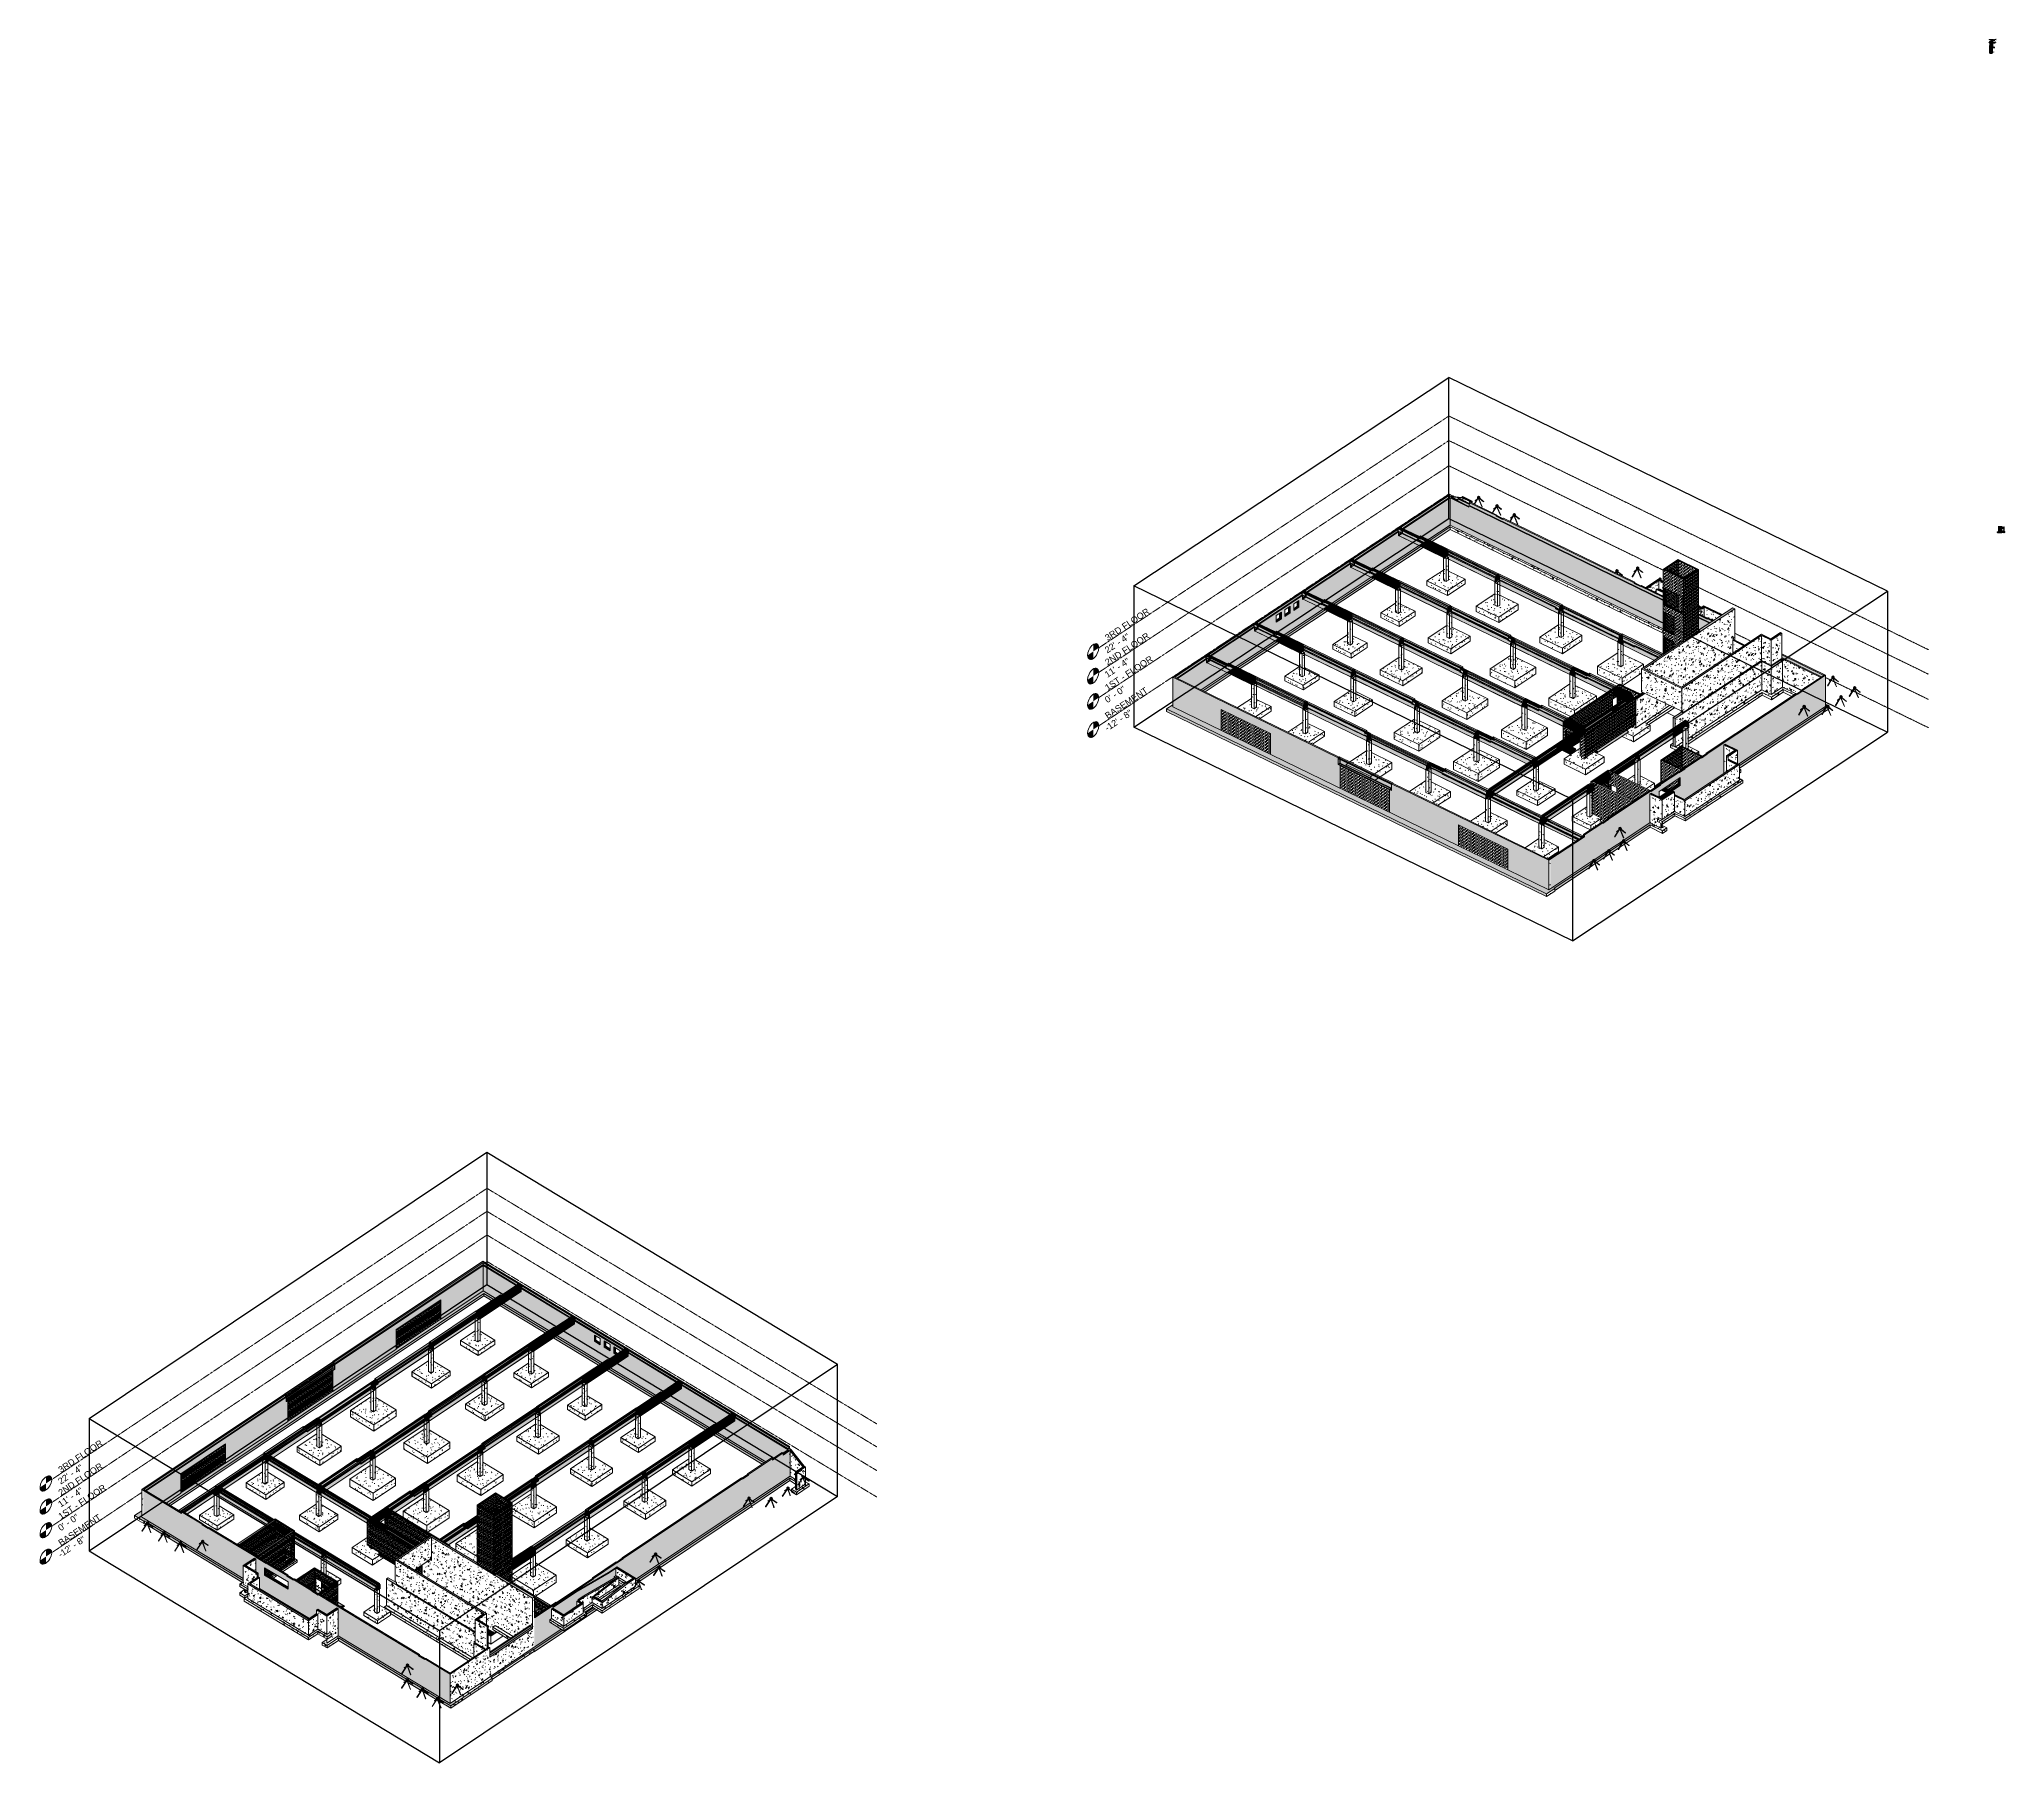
# Model space of a CAD drawing. Header units: inches. Extents: x -4071 to 5659, y -7640 to 11458.
# Drawn here: x -3057 to 5659, y -7640 to 1 of the extents above.
import ezdxf

# ---------------------------------------------------------------- set-up
doc = ezdxf.new("R2010")
doc.units = ezdxf.units.IN
doc.header["$MEASUREMENT"] = 0
doc.linetypes.add('Dash 1_16_', pattern=[0.125, 0.0625, -0.0625])
doc.linetypes.add('Grid Line 1_2_', pattern=[0.875, 0.5, -0.125, 0.125, -0.125])
for name, color, linetype, lineweight in [('A-ANNO-DIMS', 211, 'Continuous', 9), ('A-ANNO-DIMS-4', 211, 'Continuous', 9), ('A-ANNO-IDEN', 131, 'Continuous', 30), ('A-ANNO-NOTE', 131, 'Continuous', 30), ('A-DETL', 90, 'Continuous', 9), ('A-DETL-GENF', 92, 'Continuous', 9), ('A-DETL-THIN', 151, 'Continuous', 9), ('A-FLOR', 192, 'Continuous', 9), ('A-FLOR-LEVL', 51, 'Continuous', 9), ('A-WALL', 113, 'Continuous', 18), ('A-WALL-PATT', 111, 'Continuous', 9), ('G-ANNO-SYMB', 111, 'Continuous', 30), ('S-BEAM', 12, 'Continuous', 9), ('S-COLS', 52, 'Continuous', 9), ('S-FNDN', 32, 'Continuous', 18)]:
    doc.layers.add(name, color=color, linetype=linetype, lineweight=lineweight)
doc.styles.add('Arial', font='arial.ttf', dxfattribs={"height": 28.346457})
doc.styles.add('Arial_4', font='arial.ttf', dxfattribs={"height": 0.472441})
doc.styles.add('Arial_5', font='arial.ttf', dxfattribs={"height": 0.375})
doc.styles.add('Century Gothic_3', font='', dxfattribs={"height": 0.375})
doc.styles.add('Century Gothic_B_1', font='', dxfattribs={"height": 0.375})
doc.styles.get('Century Gothic_3').set_extended_font_data('Century Gothic')
doc.styles.get('Century Gothic_B_1').set_extended_font_data('Century Gothic', bold=True)
doc.dimstyles.new('OD__1_4__Tol___1', dxfattribs={"dimscale": 12, "dimtxt": 0.391563, "dimasz": 0.041667, "dimexe": 0.03125, "dimexo": 0.020833, "dimgap": 0.005208, "dimtad": 1, "dimrnd": 0.25, "dimzin": 1, "dimdsep": 46, "dimlunit": 4, "dimtxsty": 'Century Gothic_B_1', "dimblk1": 'OBLIQUE', "dimblk2": 'OBLIQUE', "dimsah": 1, "dimcen": 0.09, "dimdle": 0.03125, "dimazin": 0, "dimtfac": 1, "dimtdec": 4, "dimtix": 1, "dimtmove": 0, "dimatfit": 3, "dimfxl": 1, "dimtvp": 1, "dimtfill": 1, "dimfrac": 2, "dimtolj": 1, "dimtzin": 0, "dimlwd": 30, "dimlwe": 30, "dimarcsym": 2})
doc.dimstyles.new('OD__1_4__Tol___2', dxfattribs={"dimscale": 12, "dimtxt": 0.391563, "dimasz": 0.041667, "dimexe": 0.03125, "dimexo": 0.020833, "dimgap": 0.005208, "dimtad": 1, "dimrnd": 0.25, "dimzin": 1, "dimdsep": 46, "dimlunit": 4, "dimtxsty": 'Century Gothic_B_1', "dimblk1": 'OBLIQUE', "dimblk2": 'OBLIQUE', "dimsah": 1, "dimcen": 0.09, "dimdle": 0.03125, "dimazin": 0, "dimtfac": 1, "dimtdec": 4, "dimtix": 1, "dimtmove": 1, "dimatfit": 3, "dimfxl": 1, "dimtvp": 1, "dimtfill": 1, "dimfrac": 2, "dimtolj": 1, "dimtzin": 0, "dimlwd": 30, "dimlwe": 30, "dimarcsym": 2})
pattern_1 = [(33.782, (-6318.237, -5880.649), (52.906126, 50.213765), [2.626, -45.114, 2.626, -299.726]), (33.782, (-6318.237, -5880.649), (52.906126, 50.213765), [-50.365, -45.114, 2.626, -92.854, -159.132]), (33.782, (-6318.237, -5880.649), (52.906126, 50.213765), [-190.959, 2.626, -45.114, 2.626, -108.767]), (33.782, (-6318.237, -5880.649), (52.906126, 50.213765), [-241.324, -29.201, 2.626, -76.94]), (128.178, (-6298.398, -5859.966), (-37.90739, 18.56926), [1.765, -30.332, 1.765, -201.518]), (128.178, (-6298.398, -5859.966), (-37.90739, 18.56926), [-33.863, -30.332, 1.765, -62.429, -106.991]), (128.178, (-6298.398, -5859.966), (-37.90739, 18.56926), [-128.389, 1.765, -30.332, 1.765, -73.128]), (128.178, (-6298.398, -5859.966), (-37.90739, 18.56926), [-162.252, -19.633, 1.765, -51.73]), (249.034, (-6291.784, -5825.902), (-14.99825, -68.78229), [3.05, -52.398, -351.167]), (249.034, (-6291.784, -5825.902), (-14.99825, -68.78229), [-55.447, 3.05, -52.398, -295.72]), (249.034, (-6291.784, -5825.902), (-14.99825, -68.78229), [-110.895, 3.05, -107.845, -184.825]), (249.034, (-6291.784, -5825.902), (-14.99825, -68.78229), [-221.79, 3.05, -52.398, -129.377]), (249.034, (-6291.784, -5825.902), (-14.99825, -68.78229), [-277.237, 3.05, -33.915, -92.412]), (249.034, (-6291.784, -5825.902), (-14.99825, -68.78229), [-314.202, 3.05, -89.363])]
pattern_2 = [(328.86, (-5198.051, -5992.42), (55.67085, -18.81529), [2.683, -46.099, 2.683, -306.271]), (328.86, (-5198.051, -5992.42), (55.67085, -18.81529), [-51.465, -46.099, 2.683, -94.881, -162.607]), (328.86, (-5198.051, -5992.42), (55.67085, -18.81529), [-195.129, 2.683, -46.099, 2.683, -111.142]), (328.86, (-5198.051, -5992.42), (55.67085, -18.81529), [-246.594, -29.838, 2.683, -78.621]), (112.215, (-5177.174, -5997.623), (-39.888295, 68.02856), [3.037, -52.179, 3.037, -346.664]), (112.215, (-5177.174, -5997.623), (-39.888295, 68.02856), [-58.253, -52.179, 3.037, -107.395, -184.053]), (112.215, (-5177.174, -5997.623), (-39.888295, 68.02856), [-220.864, 3.037, -52.179, 3.037, -125.8]), (112.215, (-5177.174, -5997.623), (-39.888295, 68.02856), [-279.117, -33.774, 3.037, -88.99]), (231.12, (-5170.215, -5972.187), (-15.7821, -49.21331), [1.829, -31.43, 1.829, -208.811]), (231.12, (-5170.215, -5972.187), (-15.7821, -49.21331), [-35.088, -31.43, 1.829, -64.689, -110.863]), (231.12, (-5170.215, -5972.187), (-15.7821, -49.21331), [-133.036, 1.829, -31.43, 1.829, -75.775]), (231.12, (-5170.215, -5972.187), (-15.7821, -49.21331), [-168.124, -20.343, 1.829, -53.602])]
pattern_3 = [(33.782, (-6555.273, -5737.436), (52.906126, 50.213765), [2.626, -45.114, 2.626, -299.726]), (33.782, (-6555.273, -5737.436), (52.906126, 50.213765), [-50.365, -45.114, 2.626, -92.854, -159.132]), (33.782, (-6555.273, -5737.436), (52.906126, 50.213765), [-190.959, 2.626, -45.114, 2.626, -108.767]), (33.782, (-6555.273, -5737.436), (52.906126, 50.213765), [-241.324, -29.201, 2.626, -76.94]), (128.178, (-6535.433, -5716.753), (-37.9074, 18.56926), [1.765, -30.332, 1.765, -201.518]), (128.178, (-6535.433, -5716.753), (-37.9074, 18.56926), [-33.863, -30.332, 1.765, -62.429, -106.991]), (128.178, (-6535.433, -5716.753), (-37.9074, 18.56926), [-128.389, 1.765, -30.332, 1.765, -73.128]), (128.178, (-6535.433, -5716.753), (-37.9074, 18.56926), [-162.252, -19.633, 1.765, -51.73]), (249.034, (-6528.82, -5682.689), (-14.99825, -68.78229), [3.05, -52.398, 3.05, -348.117]), (249.034, (-6528.82, -5682.689), (-14.99825, -68.78229), [-58.497, -52.398, 3.05, -107.845, -184.825]), (249.034, (-6528.82, -5682.689), (-14.99825, -68.78229), [-221.79, 3.05, -52.398, 3.05, -126.328]), (249.034, (-6528.82, -5682.689), (-14.99825, -68.78229), [-280.287, -33.915, 3.05, -89.363])]
pattern_4 = [(33.782, (-2713.435, -5451.009), (52.906126, 50.213765), [2.626, -45.114, 2.626, -299.726]), (33.782, (-2713.435, -5451.009), (52.906126, 50.213765), [-50.365, -45.114, 2.626, -92.854, -159.132]), (33.782, (-2713.435, -5451.009), (52.906126, 50.213765), [-190.959, 2.626, -45.114, 2.626, -108.767]), (33.782, (-2713.435, -5451.009), (52.906126, 50.213765), [-241.324, -29.201, 2.626, -76.94]), (128.178, (-2693.596, -5430.327), (-37.90739, 18.56926), [1.765, -30.332, 1.765, -201.518]), (128.178, (-2693.596, -5430.327), (-37.90739, 18.56926), [-33.863, -30.332, 1.765, -62.429, -106.991]), (128.178, (-2693.596, -5430.327), (-37.90739, 18.56926), [-128.389, 1.765, -30.332, 1.765, -73.128]), (128.178, (-2693.596, -5430.327), (-37.90739, 18.56926), [-162.252, -19.633, 1.765, -51.73]), (249.034, (-2686.983, -5396.262), (-14.99825, -68.78229), [3.05, -52.398, -351.167]), (249.034, (-2686.983, -5396.262), (-14.99825, -68.78229), [-55.447, 3.05, -52.398, -295.72]), (249.034, (-2686.983, -5396.262), (-14.99825, -68.78229), [-110.895, 3.05, -107.845, -184.825]), (249.034, (-2686.983, -5396.262), (-14.99825, -68.78229), [-221.79, 3.05, -52.398, -129.377]), (249.034, (-2686.983, -5396.262), (-14.99825, -68.78229), [-277.237, 3.05, -33.915, -92.412]), (249.034, (-2686.983, -5396.262), (-14.99825, -68.78229), [-314.202, 3.05, -89.363])]
pattern_5 = [(328.86, (-4503.665, -5527.882), (55.67085, -18.81529), [2.683, -46.099, 2.683, -306.271]), (328.86, (-4503.665, -5527.882), (55.67085, -18.81529), [-51.465, -46.099, 2.683, -94.881, -162.607]), (328.86, (-4503.665, -5527.882), (55.67085, -18.81529), [-195.129, 2.683, -46.099, 2.683, -111.142]), (328.86, (-4503.665, -5527.882), (55.67085, -18.81529), [-246.594, -29.838, 2.683, -78.621]), (112.215, (-4482.788, -5533.085), (-39.888295, 68.028556), [3.037, -52.179, 3.037, -346.664]), (112.215, (-4482.788, -5533.085), (-39.888295, 68.028556), [-58.253, -52.179, 3.037, -107.395, -184.053]), (112.215, (-4482.788, -5533.085), (-39.888295, 68.028556), [-220.864, 3.037, -52.179, 3.037, -125.8]), (112.215, (-4482.788, -5533.085), (-39.888295, 68.028556), [-279.117, -33.774, 3.037, -88.99]), (231.12, (-4475.829, -5507.649), (-15.7821, -49.21331), [1.829, -31.43, 1.829, -208.811]), (231.12, (-4475.829, -5507.649), (-15.7821, -49.21331), [-35.088, -31.43, 1.829, -64.689, -110.863]), (231.12, (-4475.829, -5507.649), (-15.7821, -49.21331), [-133.036, 1.829, -31.43, 1.829, -75.775]), (231.12, (-4475.829, -5507.649), (-15.7821, -49.21331), [-168.124, -20.343, 1.829, -53.602])]
pattern_6 = [(328.86, (-4247.403, -5356.445), (55.67085, -18.81529), [2.683, -46.099, 2.683, -306.271]), (328.86, (-4247.403, -5356.445), (55.67085, -18.81529), [-51.465, -46.099, 2.683, -94.881, -162.607]), (328.86, (-4247.403, -5356.445), (55.67085, -18.81529), [-195.129, 2.683, -46.099, 2.683, -111.142]), (328.86, (-4247.403, -5356.445), (55.67085, -18.81529), [-246.594, -29.838, 2.683, -78.621]), (112.215, (-4226.526, -5361.648), (-39.888295, 68.028556), [3.037, -52.179, 3.037, -346.664]), (112.215, (-4226.526, -5361.648), (-39.888295, 68.028556), [-58.253, -52.179, 3.037, -107.395, -184.053]), (112.215, (-4226.526, -5361.648), (-39.888295, 68.028556), [-220.864, 3.037, -52.179, 3.037, -125.8]), (112.215, (-4226.526, -5361.648), (-39.888295, 68.028556), [-279.117, -33.774, 3.037, -88.99]), (231.12, (-4219.568, -5336.212), (-15.7821, -49.21331), [1.829, -31.43, 1.829, -208.811]), (231.12, (-4219.568, -5336.212), (-15.7821, -49.21331), [-35.088, -31.43, 1.829, -64.689, -110.863]), (231.12, (-4219.568, -5336.212), (-15.7821, -49.21331), [-133.036, 1.829, -31.43, 1.829, -75.775]), (231.12, (-4219.568, -5336.212), (-15.7821, -49.21331), [-168.124, -20.343, 1.829, -53.602])]
pattern_7 = [(33.618, (-1041.96, -6099.337), (49.9131, -34.807), [4.029, -44.314]), (325.11, (-1041.96, -6099.337), (-9.655, 61.5722), [5.071, -55.78]), (98.912, (-1037.8, -6102.24), (40.2577, 26.7647), [5.194, -57.131]), (26.822, (-1041.96, -6084.52), (74.268, -57.1358), [6.074, -66.809]), (95.852, (-1035.77, -6089.28), (65.042, 32.886), [7.541, -82.953]), (322.428, (-1041.96, -6084.52), (65.042, 32.886), [7.809, -85.894]), (348.942, (-1035, -6092.427), (41.5373, -54.9308), [4.965, -54.611]), (307.096, (-1035.002, -6092.427), (16.93165, 43.50455), [5.739, -63.129]), (68.734, (-1031.54, -6097.004), (58.4698, -11.427), [3.89, -42.793]), (12.019, (-1041.96, -6099.337), (0.84624, 24.15677), [1.863, -34.94, 1.863, -35.956, -37.395]), (12.019, (-1041.96, -6099.337), (0.84624, 24.15677), [-74.621, 1.863, -35.532]), (335.109, (-1041.96, -6099.337), (18.30617, 18.16544), [2.51, -26.544, 2.51, -45.939, -19.205]), (335.109, (-1041.96, -6099.337), (18.30617, 18.16544), [-77.503, 2.51, -16.695]), (307.943, (-1057.479, -6089.961), (37.14794, -24.11492), [3.15, -20.713, 3.15, -71.301, -98.791]), (307.943, (-1057.479, -6089.961), (37.14794, -24.11492), [-98.314, 3.15, -95.641]), (302.331, (-1064.438, -6085.757), (40.58288, -17.1022), [3.166, -28.012, 3.166, -46.527, -70.51]), (302.331, (-1064.438, -6085.757), (40.58288, -17.1022), [-80.871, 3.166, -67.345])]
pattern_8 = [(37.15, (-1325.936, -7683.69), (68.85715, -3.8302), [5.806, -63.871]), (356.816, (-1325.936, -7683.69), (-13.3197, 45.9087), [5.747, -63.216]), (106.18, (-1320.2, -7684.01), (55.5361, 42.0792), [3.984, -43.818]), (33.528, (-1325.936, -7671.48), (102.4555, -10.1033), [8.97, -98.667]), (100.369, (-1317.4, -7672.32), (89.7276, 59.4527), [5.893, -64.818]), (354.369, (-1325.936, -7671.48), (89.7277, 59.4537), [8.579, -94.373]), (13.715, (-1316.336, -7674.533), (57.30284, -24.57256), [6.919, -76.11]), (336.789, (-1316.336, -7674.533), (23.3586, 44.2582), [5.196, -57.154]), (62.176, (-1311.56, -7676.58), (80.6615, 19.6845), [4.17, -45.874]), (26.005, (-1325.936, -7683.688), (1.16687, 20.31766), [2.796, -52.455, 2.796, -53.98, -56.141]), (26.005, (-1325.936, -7683.688), (1.16687, 20.31766), [-112.028, 2.796, -53.345]), (4.784, (-1325.936, -7683.688), (25.25438, 24.07207), [3.152, -33.334, 3.152, -57.689, -24.117]), (4.784, (-1325.936, -7683.688), (25.25438, 24.07207), [-97.326, 3.152, -20.965]), (337.951, (-1347.344, -7683.688), (51.24718, -1.37686), [2.883, -18.956, 2.883, -65.254, -90.412]), (337.951, (-1347.344, -7683.688), (51.24718, -1.37686), [-89.975, 2.883, -87.529]), (329.776, (-1356.944, -7683.688), (55.98576, 6.10924), [2.703, -23.919, 2.703, -39.728, -60.206]), (329.776, (-1356.944, -7683.688), (55.98576, 6.10924), [-69.053, 2.703, -57.503])]
pattern_9 = [(0, (-1325.936, -7683.688), (76.8, 12.207), [3.168, -54.432, 3.168, -54.432, -307.2]), (0, (-1325.936, -7683.688), (76.8, 12.207), [-115.2, 3.168, -112.032, 3.168, -54.432, -134.4]), (0, (-1325.936, -7683.688), (76.8, 12.207), [-288, 3.168, -35.232, 3.168, -92.832]), (132.243, (-1297.136, -7677.585), (-55.02766, 36.18154), [2.356, -40.483, 2.356, -268.959]), (132.243, (-1297.136, -7677.585), (-55.02766, 36.18154), [-45.195, -40.483, 2.356, -83.322, -142.798]), (132.243, (-1297.136, -7677.585), (-55.02766, 36.18154), [-171.357, 2.356, -40.483, 2.356, -97.602]), (132.243, (-1297.136, -7677.585), (-55.02766, 36.18154), [-216.552, -26.203, 2.356, -69.043]), (227.757, (-1287.536, -7653.172), (-21.77184, -48.38888), [2.356, -40.483, -271.315]), (227.757, (-1287.536, -7653.172), (-21.77184, -48.38888), [-42.839, 2.356, -40.483, -228.476]), (227.757, (-1287.536, -7653.172), (-21.77184, -48.38888), [-85.679, 2.356, -83.322, -142.798]), (227.757, (-1287.536, -7653.172), (-21.77184, -48.38888), [-171.357, 2.356, -40.483, -99.958]), (227.757, (-1287.536, -7653.172), (-21.77184, -48.38888), [-214.196, 2.356, -26.203, -71.399]), (227.757, (-1287.536, -7653.172), (-21.77184, -48.38888), [-242.756, 2.356, -69.043])]
pattern_10 = [(0, (-5641.845, -7683.688), (76.8, 12.207), [3.168, -54.432, 3.168, -54.432, -307.2]), (0, (-5641.845, -7683.688), (76.8, 12.207), [-115.2, 3.168, -112.032, 3.168, -54.432, -134.4]), (0, (-5641.845, -7683.688), (76.8, 12.207), [-288, 3.168, -35.232, 3.168, -92.832]), (132.243, (-5613.045, -7677.585), (-55.02766, 36.18154), [2.356, -40.483, 2.356, -268.959]), (132.243, (-5613.045, -7677.585), (-55.02766, 36.18154), [-45.195, -40.483, 2.356, -83.322, -142.798]), (132.243, (-5613.045, -7677.585), (-55.02766, 36.18154), [-171.357, 2.356, -40.483, 2.356, -97.602]), (132.243, (-5613.045, -7677.585), (-55.02766, 36.18154), [-216.552, -26.203, 2.356, -69.043]), (227.757, (-5603.445, -7653.172), (-21.77184, -48.38888), [2.356, -40.483, -271.315]), (227.757, (-5603.445, -7653.172), (-21.77184, -48.38888), [-42.839, 2.356, -40.483, -228.476]), (227.757, (-5603.445, -7653.172), (-21.77184, -48.38888), [-85.679, 2.356, -83.322, -142.798]), (227.757, (-5603.445, -7653.172), (-21.77184, -48.38888), [-171.357, 2.356, -40.483, -99.958]), (227.757, (-5603.445, -7653.172), (-21.77184, -48.38888), [-214.196, 2.356, -26.203, -71.399]), (227.757, (-5603.445, -7653.172), (-21.77184, -48.38888), [-242.756, 2.356, -69.043])]
pattern_11 = [(328.86, (-5229.739, -6013.619), (55.67085, -18.81529), [2.683, -46.099, 2.683, -306.271]), (328.86, (-5229.739, -6013.619), (55.67085, -18.81529), [-51.465, -46.099, 2.683, -94.881, -162.607]), (328.86, (-5229.739, -6013.619), (55.67085, -18.81529), [-195.129, 2.683, -46.099, 2.683, -111.142]), (328.86, (-5229.739, -6013.619), (55.67085, -18.81529), [-246.594, -29.838, 2.683, -78.621]), (112.215, (-5208.863, -6018.822), (-39.888295, 68.028556), [3.037, -52.179, 3.037, -346.664]), (112.215, (-5208.863, -6018.822), (-39.888295, 68.028556), [-58.253, -52.179, 3.037, -107.395, -184.053]), (112.215, (-5208.863, -6018.822), (-39.888295, 68.028556), [-220.864, 3.037, -52.179, 3.037, -125.8]), (112.215, (-5208.863, -6018.822), (-39.888295, 68.028556), [-279.117, -33.774, 3.037, -88.99]), (231.12, (-5201.904, -5993.386), (-15.7821, -49.21331), [1.829, -31.43, 1.829, -208.811]), (231.12, (-5201.904, -5993.386), (-15.7821, -49.21331), [-35.088, -31.43, 1.829, -64.689, -110.863]), (231.12, (-5201.904, -5993.386), (-15.7821, -49.21331), [-133.036, 1.829, -31.43, 1.829, -75.775]), (231.12, (-5201.904, -5993.386), (-15.7821, -49.21331), [-168.124, -20.343, 1.829, -53.602])]
pattern_12 = [(33.782, (-6521.928, -5757.582), (52.906126, 50.213765), [2.626, -45.114, 2.626, -299.726]), (33.782, (-6521.928, -5757.582), (52.906126, 50.213765), [-50.365, -45.114, 2.626, -92.854, -159.132]), (33.782, (-6521.928, -5757.582), (52.906126, 50.213765), [-190.959, 2.626, -45.114, 2.626, -108.767]), (33.782, (-6521.928, -5757.582), (52.906126, 50.213765), [-241.324, -29.201, 2.626, -76.94]), (128.178, (-6502.089, -5736.899), (-37.90739, 18.56926), [1.765, -30.332, 1.765, -201.518]), (128.178, (-6502.089, -5736.899), (-37.90739, 18.56926), [-33.863, -30.332, 1.765, -62.429, -106.991]), (128.178, (-6502.089, -5736.899), (-37.90739, 18.56926), [-128.389, 1.765, -30.332, 1.765, -73.128]), (128.178, (-6502.089, -5736.899), (-37.90739, 18.56926), [-162.252, -19.633, 1.765, -51.73]), (249.034, (-6495.476, -5702.835), (-14.99825, -68.78229), [3.05, -52.398, -351.167]), (249.034, (-6495.476, -5702.835), (-14.99825, -68.78229), [-55.447, 3.05, -52.398, -295.72]), (249.034, (-6495.476, -5702.835), (-14.99825, -68.78229), [-110.895, 3.05, -107.845, -184.825]), (249.034, (-6495.476, -5702.835), (-14.99825, -68.78229), [-221.79, 3.05, -52.398, -129.377]), (249.034, (-6495.476, -5702.835), (-14.99825, -68.78229), [-277.237, 3.05, -33.915, -92.412]), (249.034, (-6495.476, -5702.835), (-14.99825, -68.78229), [-314.202, 3.05, -89.363])]
pattern_13 = [(33.782, (-6996, -5471.156), (52.906126, 50.213765), [2.626, -45.114, 2.626, -299.726]), (33.782, (-6996, -5471.156), (52.906126, 50.213765), [-50.365, -45.114, 2.626, -92.854, -159.132]), (33.782, (-6996, -5471.156), (52.906126, 50.213765), [-190.959, 2.626, -45.114, 2.626, -108.767]), (33.782, (-6996, -5471.156), (52.906126, 50.213765), [-241.324, -29.201, 2.626, -76.94]), (128.178, (-6976.16, -5450.473), (-37.90739, 18.56926), [1.765, -30.332, 1.765, -201.518]), (128.178, (-6976.16, -5450.473), (-37.90739, 18.56926), [-33.863, -30.332, 1.765, -62.429, -106.991]), (128.178, (-6976.16, -5450.473), (-37.90739, 18.56926), [-128.389, 1.765, -30.332, 1.765, -73.128]), (128.178, (-6976.16, -5450.473), (-37.90739, 18.56926), [-162.252, -19.633, 1.765, -51.73]), (249.034, (-6969.547, -5416.408), (-14.99825, -68.78229), [3.05, -52.398, -351.167]), (249.034, (-6969.547, -5416.408), (-14.99825, -68.78229), [-55.447, 3.05, -52.398, -295.72]), (249.034, (-6969.547, -5416.408), (-14.99825, -68.78229), [-110.895, 3.05, -107.845, -184.825]), (249.034, (-6969.547, -5416.408), (-14.99825, -68.78229), [-221.79, 3.05, -52.398, -129.377]), (249.034, (-6969.547, -5416.408), (-14.99825, -68.78229), [-277.237, 3.05, -33.915, -92.412]), (249.034, (-6969.547, -5416.408), (-14.99825, -68.78229), [-314.202, 3.05, -89.363])]
pattern_14 = [(328.86, (-5018.943, -5872.599), (55.67085, -18.81529), [2.683, -46.099, 2.683, -306.271]), (328.86, (-5018.943, -5872.599), (55.67085, -18.81529), [-51.465, -46.099, 2.683, -94.881, -162.607]), (328.86, (-5018.943, -5872.599), (55.67085, -18.81529), [-195.129, 2.683, -46.099, 2.683, -111.142]), (328.86, (-5018.943, -5872.599), (55.67085, -18.81529), [-246.594, -29.838, 2.683, -78.621]), (112.215, (-4998.067, -5877.802), (-39.888295, 68.028556), [3.037, -52.179, 3.037, -346.664]), (112.215, (-4998.067, -5877.802), (-39.888295, 68.028556), [-58.253, -52.179, 3.037, -107.395, -184.053]), (112.215, (-4998.067, -5877.802), (-39.888295, 68.028556), [-220.864, 3.037, -52.179, 3.037, -125.8]), (112.215, (-4998.067, -5877.802), (-39.888295, 68.028556), [-279.117, -33.774, 3.037, -88.99]), (231.12, (-4991.108, -5852.366), (-15.7821, -49.21331), [1.829, -31.43, 1.829, -208.811]), (231.12, (-4991.108, -5852.366), (-15.7821, -49.21331), [-35.088, -31.43, 1.829, -64.689, -110.863]), (231.12, (-4991.108, -5852.366), (-15.7821, -49.21331), [-133.036, 1.829, -31.43, 1.829, -75.775]), (231.12, (-4991.108, -5852.366), (-15.7821, -49.21331), [-168.124, -20.343, 1.829, -53.602])]
pattern_15 = [(33.782, (-6991.651, -5473.783), (52.90613, 50.213765), [2.626, -45.114, 2.626, -299.726]), (33.782, (-6991.651, -5473.783), (52.90613, 50.213765), [-50.365, -45.114, 2.626, -92.854, -159.132]), (33.782, (-6991.651, -5473.783), (52.90613, 50.213765), [-190.959, 2.626, -45.114, 2.626, -108.767]), (33.782, (-6991.651, -5473.783), (52.90613, 50.213765), [-241.324, -29.201, 2.626, -76.94]), (128.178, (-6971.811, -5453.101), (-37.9074, 18.56926), [1.765, -30.332, 1.765, -201.518]), (128.178, (-6971.811, -5453.101), (-37.9074, 18.56926), [-33.863, -30.332, 1.765, -62.429, -106.991]), (128.178, (-6971.811, -5453.101), (-37.9074, 18.56926), [-128.389, 1.765, -30.332, 1.765, -73.128]), (128.178, (-6971.811, -5453.101), (-37.9074, 18.56926), [-162.252, -19.633, 1.765, -51.73]), (249.034, (-6965.198, -5419.036), (-14.99825, -68.78229), [3.05, -52.398, -351.167]), (249.034, (-6965.198, -5419.036), (-14.99825, -68.78229), [-55.447, 3.05, -52.398, -295.72]), (249.034, (-6965.198, -5419.036), (-14.99825, -68.78229), [-110.895, 3.05, -107.845, -184.825]), (249.034, (-6965.198, -5419.036), (-14.99825, -68.78229), [-221.79, 3.05, -52.398, -129.377]), (249.034, (-6965.198, -5419.036), (-14.99825, -68.78229), [-277.237, 3.05, -33.915, -92.412]), (249.034, (-6965.198, -5419.036), (-14.99825, -68.78229), [-314.202, 3.05, -89.363])]
pattern_16 = [(33.782, (-6754.615, -5616.997), (52.90613, 50.213765), [2.626, -45.114, 2.626, -299.726]), (33.782, (-6754.615, -5616.997), (52.90613, 50.213765), [-50.365, -45.114, 2.626, -92.854, -159.132]), (33.782, (-6754.615, -5616.997), (52.90613, 50.213765), [-190.959, 2.626, -45.114, 2.626, -108.767]), (33.782, (-6754.615, -5616.997), (52.90613, 50.213765), [-241.324, -29.201, 2.626, -76.94]), (128.178, (-6734.775, -5596.314), (-37.9074, 18.56926), [1.765, -30.332, 1.765, -201.518]), (128.178, (-6734.775, -5596.314), (-37.9074, 18.56926), [-33.863, -30.332, 1.765, -62.429, -106.991]), (128.178, (-6734.775, -5596.314), (-37.9074, 18.56926), [-128.389, 1.765, -30.332, 1.765, -73.128]), (128.178, (-6734.775, -5596.314), (-37.9074, 18.56926), [-162.252, -19.633, 1.765, -51.73]), (249.034, (-6728.162, -5562.249), (-14.99825, -68.78229), [3.05, -52.398, -351.167]), (249.034, (-6728.162, -5562.249), (-14.99825, -68.78229), [-55.447, 3.05, -52.398, -295.72]), (249.034, (-6728.162, -5562.249), (-14.99825, -68.78229), [-110.895, 3.05, -107.845, -184.825]), (249.034, (-6728.162, -5562.249), (-14.99825, -68.78229), [-221.79, 3.05, -52.398, -129.377]), (249.034, (-6728.162, -5562.249), (-14.99825, -68.78229), [-277.237, 3.05, -33.915, -92.412]), (249.034, (-6728.162, -5562.249), (-14.99825, -68.78229), [-314.202, 3.05, -89.363])]
pattern_17 = [(328.86, (-4787.481, -5717.753), (55.67085, -18.81529), [2.683, -46.099, 2.683, -306.271]), (328.86, (-4787.481, -5717.753), (55.67085, -18.81529), [-51.465, -46.099, 2.683, -94.881, -162.607]), (328.86, (-4787.481, -5717.753), (55.67085, -18.81529), [-195.129, 2.683, -46.099, 2.683, -111.142]), (328.86, (-4787.481, -5717.753), (55.67085, -18.81529), [-246.594, -29.838, 2.683, -78.621]), (112.215, (-4766.605, -5722.956), (-39.888295, 68.028556), [3.037, -52.179, 3.037, -346.664]), (112.215, (-4766.605, -5722.956), (-39.888295, 68.028556), [-58.253, -52.179, 3.037, -107.395, -184.053]), (112.215, (-4766.605, -5722.956), (-39.888295, 68.028556), [-220.864, 3.037, -52.179, 3.037, -125.8]), (112.215, (-4766.605, -5722.956), (-39.888295, 68.028556), [-279.117, -33.774, 3.037, -88.99]), (231.12, (-4759.646, -5697.52), (-15.7821, -49.21331), [1.829, -31.43, 1.829, -208.811]), (231.12, (-4759.646, -5697.52), (-15.7821, -49.21331), [-35.088, -31.43, 1.829, -64.689, -110.863]), (231.12, (-4759.646, -5697.52), (-15.7821, -49.21331), [-133.036, 1.829, -31.43, 1.829, -75.775]), (231.12, (-4759.646, -5697.52), (-15.7821, -49.21331), [-168.124, -20.343, 1.829, -53.602])]
pattern_18 = [(33.782, (-6508.881, -5765.465), (52.90613, 50.21377), [2.626, -45.114, 2.626, -299.726]), (33.782, (-6508.881, -5765.465), (52.90613, 50.21377), [-50.365, -45.114, 2.626, -92.854, -159.132]), (33.782, (-6508.881, -5765.465), (52.90613, 50.21377), [-190.959, 2.626, -45.114, 2.626, -108.767]), (33.782, (-6508.881, -5765.465), (52.90613, 50.21377), [-241.324, -29.201, 2.626, -76.94]), (128.178, (-6489.041, -5744.783), (-37.9074, 18.56926), [1.765, -30.332, 1.765, -201.518]), (128.178, (-6489.041, -5744.783), (-37.9074, 18.56926), [-33.863, -30.332, 1.765, -62.429, -106.991]), (128.178, (-6489.041, -5744.783), (-37.9074, 18.56926), [-128.389, 1.765, -30.332, 1.765, -73.128]), (128.178, (-6489.041, -5744.783), (-37.9074, 18.56926), [-162.252, -19.633, 1.765, -51.73]), (249.034, (-6482.428, -5710.718), (-14.99825, -68.78229), [3.05, -52.398, -351.167]), (249.034, (-6482.428, -5710.718), (-14.99825, -68.78229), [-55.447, 3.05, -52.398, -295.72]), (249.034, (-6482.428, -5710.718), (-14.99825, -68.78229), [-110.895, 3.05, -107.845, -184.825]), (249.034, (-6482.428, -5710.718), (-14.99825, -68.78229), [-221.79, 3.05, -52.398, -129.377]), (249.034, (-6482.428, -5710.718), (-14.99825, -68.78229), [-277.237, 3.05, -33.915, -92.412]), (249.034, (-6482.428, -5710.718), (-14.99825, -68.78229), [-314.202, 3.05, -89.363])]
pattern_19 = [(33.782, (-6745.916, -5622.252), (52.90613, 50.21377), [2.626, -45.114, 2.626, -299.726]), (33.782, (-6745.916, -5622.252), (52.90613, 50.21377), [-50.365, -45.114, 2.626, -92.854, -159.132]), (33.782, (-6745.916, -5622.252), (52.90613, 50.21377), [-190.959, 2.626, -45.114, 2.626, -108.767]), (33.782, (-6745.916, -5622.252), (52.90613, 50.21377), [-241.324, -29.201, 2.626, -76.94]), (128.178, (-6726.077, -5601.569), (-37.9074, 18.56926), [1.765, -30.332, 1.765, -201.518]), (128.178, (-6726.077, -5601.569), (-37.9074, 18.56926), [-33.863, -30.332, 1.765, -62.429, -106.991]), (128.178, (-6726.077, -5601.569), (-37.9074, 18.56926), [-128.389, 1.765, -30.332, 1.765, -73.128]), (128.178, (-6726.077, -5601.569), (-37.9074, 18.56926), [-162.252, -19.633, 1.765, -51.73]), (249.034, (-6719.464, -5567.505), (-14.99825, -68.78229), [3.05, -52.398, -351.167]), (249.034, (-6719.464, -5567.505), (-14.99825, -68.78229), [-55.447, 3.05, -52.398, -295.72]), (249.034, (-6719.464, -5567.505), (-14.99825, -68.78229), [-110.895, 3.05, -107.845, -184.825]), (249.034, (-6719.464, -5567.505), (-14.99825, -68.78229), [-221.79, 3.05, -52.398, -129.377]), (249.034, (-6719.464, -5567.505), (-14.99825, -68.78229), [-277.237, 3.05, -33.915, -92.412]), (249.034, (-6719.464, -5567.505), (-14.99825, -68.78229), [-314.202, 3.05, -89.363])]
pattern_20 = [(328.86, (-4547.753, -5557.376), (55.67085, -18.81529), [2.683, -46.099, 2.683, -306.271]), (328.86, (-4547.753, -5557.376), (55.67085, -18.81529), [-51.465, -46.099, 2.683, -94.881, -162.607]), (328.86, (-4547.753, -5557.376), (55.67085, -18.81529), [-195.129, 2.683, -46.099, 2.683, -111.142]), (328.86, (-4547.753, -5557.376), (55.67085, -18.81529), [-246.594, -29.838, 2.683, -78.621]), (112.215, (-4526.876, -5562.579), (-39.888295, 68.028556), [3.037, -52.179, 3.037, -346.664]), (112.215, (-4526.876, -5562.579), (-39.888295, 68.028556), [-58.253, -52.179, 3.037, -107.395, -184.053]), (112.215, (-4526.876, -5562.579), (-39.888295, 68.028556), [-220.864, 3.037, -52.179, 3.037, -125.8]), (112.215, (-4526.876, -5562.579), (-39.888295, 68.028556), [-279.117, -33.774, 3.037, -88.99]), (231.12, (-4519.917, -5537.144), (-15.7821, -49.21331), [1.829, -31.43, 1.829, -208.811]), (231.12, (-4519.917, -5537.144), (-15.7821, -49.21331), [-35.088, -31.43, 1.829, -64.689, -110.863]), (231.12, (-4519.917, -5537.144), (-15.7821, -49.21331), [-133.036, 1.829, -31.43, 1.829, -75.775]), (231.12, (-4519.917, -5537.144), (-15.7821, -49.21331), [-168.124, -20.343, 1.829, -53.602])]
pattern_21 = [(328.86, (-4287.358, -5383.175), (55.67085, -18.81529), [2.683, -46.099, 2.683, -306.271]), (328.86, (-4287.358, -5383.175), (55.67085, -18.81529), [-51.465, -46.099, 2.683, -94.881, -162.607]), (328.86, (-4287.358, -5383.175), (55.67085, -18.81529), [-195.129, 2.683, -46.099, 2.683, -111.142]), (328.86, (-4287.358, -5383.175), (55.67085, -18.81529), [-246.594, -29.838, 2.683, -78.621]), (112.215, (-4266.481, -5388.378), (-39.888295, 68.028556), [3.037, -52.179, 3.037, -346.664]), (112.215, (-4266.481, -5388.378), (-39.888295, 68.028556), [-58.253, -52.179, 3.037, -107.395, -184.053]), (112.215, (-4266.481, -5388.378), (-39.888295, 68.028556), [-220.864, 3.037, -52.179, 3.037, -125.8]), (112.215, (-4266.481, -5388.378), (-39.888295, 68.028556), [-279.117, -33.774, 3.037, -88.99]), (231.12, (-4259.522, -5362.942), (-15.7821, -49.21331), [1.829, -31.43, 1.829, -208.811]), (231.12, (-4259.522, -5362.942), (-15.7821, -49.21331), [-35.088, -31.43, 1.829, -64.689, -110.863]), (231.12, (-4259.522, -5362.942), (-15.7821, -49.21331), [-133.036, 1.829, -31.43, 1.829, -75.775]), (231.12, (-4259.522, -5362.942), (-15.7821, -49.21331), [-168.124, -20.343, 1.829, -53.602])]
pattern_22 = [(328.86, (-4283.224, -5380.409), (55.67085, -18.81529), [2.683, -46.099, 2.683, -306.271]), (328.86, (-4283.224, -5380.409), (55.67085, -18.81529), [-51.465, -46.099, 2.683, -94.881, -162.607]), (328.86, (-4283.224, -5380.409), (55.67085, -18.81529), [-195.129, 2.683, -46.099, 2.683, -111.142]), (328.86, (-4283.224, -5380.409), (55.67085, -18.81529), [-246.594, -29.838, 2.683, -78.621]), (112.215, (-4262.348, -5385.613), (-39.888295, 68.028556), [3.037, -52.179, 3.037, -346.664]), (112.215, (-4262.348, -5385.613), (-39.888295, 68.028556), [-58.253, -52.179, 3.037, -107.395, -184.053]), (112.215, (-4262.348, -5385.613), (-39.888295, 68.028556), [-220.864, 3.037, -52.179, 3.037, -125.8]), (112.215, (-4262.348, -5385.613), (-39.888295, 68.028556), [-279.117, -33.774, 3.037, -88.99]), (231.12, (-4255.389, -5360.177), (-15.7821, -49.21331), [1.829, -31.43, 1.829, -208.811]), (231.12, (-4255.389, -5360.177), (-15.7821, -49.21331), [-35.088, -31.43, 1.829, -64.689, -110.863]), (231.12, (-4255.389, -5360.177), (-15.7821, -49.21331), [-133.036, 1.829, -31.43, 1.829, -75.775]), (231.12, (-4255.389, -5360.177), (-15.7821, -49.21331), [-168.124, -20.343, 1.829, -53.602])]
pattern_23 = [(328.86, (-4072.429, -5239.389), (55.67085, -18.81529), [2.683, -46.099, 2.683, -306.271]), (328.86, (-4072.429, -5239.389), (55.67085, -18.81529), [-51.465, -46.099, 2.683, -94.881, -162.607]), (328.86, (-4072.429, -5239.389), (55.67085, -18.81529), [-195.129, 2.683, -46.099, 2.683, -111.142]), (328.86, (-4072.429, -5239.389), (55.67085, -18.81529), [-246.594, -29.838, 2.683, -78.621]), (112.215, (-4051.552, -5244.592), (-39.888295, 68.028556), [3.037, -52.179, 3.037, -346.664]), (112.215, (-4051.552, -5244.592), (-39.888295, 68.028556), [-58.253, -52.179, 3.037, -107.395, -184.053]), (112.215, (-4051.552, -5244.592), (-39.888295, 68.028556), [-220.864, 3.037, -52.179, 3.037, -125.8]), (112.215, (-4051.552, -5244.592), (-39.888295, 68.028556), [-279.117, -33.774, 3.037, -88.99]), (231.12, (-4044.593, -5219.156), (-15.7821, -49.21331), [1.829, -31.43, 1.829, -208.811]), (231.12, (-4044.593, -5219.156), (-15.7821, -49.21331), [-35.088, -31.43, 1.829, -64.689, -110.863]), (231.12, (-4044.593, -5219.156), (-15.7821, -49.21331), [-133.036, 1.829, -31.43, 1.829, -75.775]), (231.12, (-4044.593, -5219.156), (-15.7821, -49.21331), [-168.124, -20.343, 1.829, -53.602])]
pattern_24 = [(328.86, (-4040.74, -5218.19), (55.67085, -18.81529), [2.683, -46.099, 2.683, -306.271]), (328.86, (-4040.74, -5218.19), (55.67085, -18.81529), [-51.465, -46.099, 2.683, -94.881, -162.607]), (328.86, (-4040.74, -5218.19), (55.67085, -18.81529), [-195.129, 2.683, -46.099, 2.683, -111.142]), (328.86, (-4040.74, -5218.19), (55.67085, -18.81529), [-246.594, -29.838, 2.683, -78.621]), (112.215, (-4019.864, -5223.393), (-39.888295, 68.028556), [3.037, -52.179, 3.037, -346.664]), (112.215, (-4019.864, -5223.393), (-39.888295, 68.028556), [-58.253, -52.179, 3.037, -107.395, -184.053]), (112.215, (-4019.864, -5223.393), (-39.888295, 68.028556), [-220.864, 3.037, -52.179, 3.037, -125.8]), (112.215, (-4019.864, -5223.393), (-39.888295, 68.028556), [-279.117, -33.774, 3.037, -88.99]), (231.12, (-4012.905, -5197.957), (-15.7821, -49.21331), [1.829, -31.43, 1.829, -208.811]), (231.12, (-4012.905, -5197.957), (-15.7821, -49.21331), [-35.088, -31.43, 1.829, -64.689, -110.863]), (231.12, (-4012.905, -5197.957), (-15.7821, -49.21331), [-133.036, 1.829, -31.43, 1.829, -75.775]), (231.12, (-4012.905, -5197.957), (-15.7821, -49.21331), [-168.124, -20.343, 1.829, -53.602])]
pattern_25 = [(0, (-5641.845, -7587.974), (76.8, 12.207), [3.168, -54.432, 3.168, -54.432, -307.2]), (0, (-5641.845, -7587.974), (76.8, 12.207), [-115.2, 3.168, -112.032, 3.168, -54.432, -134.4]), (0, (-5641.845, -7587.974), (76.8, 12.207), [-288, 3.168, -35.232, 3.168, -92.832]), (132.243, (-5613.045, -7581.871), (-55.02766, 36.18154), [2.356, -40.483, 2.356, -268.959]), (132.243, (-5613.045, -7581.871), (-55.02766, 36.18154), [-45.195, -40.483, 2.356, -83.322, -142.798]), (132.243, (-5613.045, -7581.871), (-55.02766, 36.18154), [-171.357, 2.356, -40.483, 2.356, -97.602]), (132.243, (-5613.045, -7581.871), (-55.02766, 36.18154), [-216.552, -26.203, 2.356, -69.043]), (227.757, (-5603.445, -7557.458), (-21.77184, -48.38888), [2.356, -40.483, -271.315]), (227.757, (-5603.445, -7557.458), (-21.77184, -48.38888), [-42.839, 2.356, -40.483, -228.476]), (227.757, (-5603.445, -7557.458), (-21.77184, -48.38888), [-85.679, 2.356, -83.322, -142.798]), (227.757, (-5603.445, -7557.458), (-21.77184, -48.38888), [-171.357, 2.356, -40.483, -99.958]), (227.757, (-5603.445, -7557.458), (-21.77184, -48.38888), [-214.196, 2.356, -26.203, -71.399]), (227.757, (-5603.445, -7557.458), (-21.77184, -48.38888), [-242.756, 2.356, -69.043])]
pattern_26 = [(63.485, (-1518.833, -6172.77), (47.43377, 27.08266), [7.141, -78.555]), (29.725, (-1518.833, -6172.77), (-9.1759, 49.5998), [4.552, -50.069]), (100.481, (-1514.88, -6170.51), (38.2582, 76.6819), [4.203, -46.238]), (61.435, (-1518.833, -6157.95), (70.5786, 34.952), [10.772, -118.497]), (96.366, (-1512.95, -6155.036), (61.8116, 113.5337), [6.589, -72.481]), (26.345, (-1518.83, -6157.95), (61.8112, 113.5341), [6.563, -72.196]), (47.703, (-1512.22, -6157.23), (39.4747, -3.42644), [6.881, -75.687]), (355.039, (-1512.22, -6157.23), (16.091, 64.4991), [3.302, -36.321]), (75.992, (-1508.93, -6157.515), (55.5656, 61.0731), [5.54, -60.936]), (56.811, (-1518.833, -6172.769), (0.803856, 25.205805), [3.163, -59.328, 3.163, -61.053, -63.497]), (56.811, (-1518.833, -6172.769), (0.803856, 25.205805), [-126.707, 3.163, -60.334]), (39.232, (-1518.833, -6172.77), (17.39673, 40.86513), [2.793, -29.541, 2.793, -51.126, -21.373]), (39.232, (-1518.833, -6172.77), (17.39673, 40.86513), [-86.254, 2.793, -18.58]), (357.432, (-1533.58, -6182.635), (35.30271, 21.9453), [1.842, -12.115, 1.842, -41.706, -57.785]), (357.432, (-1533.58, -6182.635), (35.30271, 21.9453), [-57.506, 1.842, -55.943]), (340.315, (-1540.194, -6187.06), (38.5667, 33.2192), [1.709, -15.121, 1.709, -25.115, -38.061]), (340.315, (-1540.194, -6187.06), (38.5667, 33.2192), [-43.654, 1.709, -36.352])]
pattern_27 = [(33.782, (-2239.364, -5737.436), (52.90613, 50.21377), [2.626, -45.114, 2.626, -299.726]), (33.782, (-2239.364, -5737.436), (52.90613, 50.21377), [-50.365, -45.114, 2.626, -92.854, -159.132]), (33.782, (-2239.364, -5737.436), (52.90613, 50.21377), [-190.959, 2.626, -45.114, 2.626, -108.767]), (33.782, (-2239.364, -5737.436), (52.90613, 50.21377), [-241.324, -29.201, 2.626, -76.94]), (128.178, (-2219.524, -5716.753), (-37.9074, 18.56926), [1.765, -30.332, 1.765, -201.518]), (128.178, (-2219.524, -5716.753), (-37.9074, 18.56926), [-33.863, -30.332, 1.765, -62.429, -106.991]), (128.178, (-2219.524, -5716.753), (-37.9074, 18.56926), [-128.389, 1.765, -30.332, 1.765, -73.128]), (128.178, (-2219.524, -5716.753), (-37.9074, 18.56926), [-162.252, -19.633, 1.765, -51.73]), (249.034, (-2212.911, -5682.689), (-14.99825, -68.78229), [3.05, -52.398, 3.05, -348.117]), (249.034, (-2212.911, -5682.689), (-14.99825, -68.78229), [-58.497, -52.398, 3.05, -107.845, -184.825]), (249.034, (-2212.911, -5682.689), (-14.99825, -68.78229), [-221.79, 3.05, -52.398, 3.05, -126.328]), (249.034, (-2212.911, -5682.689), (-14.99825, -68.78229), [-280.287, -33.915, 3.05, -89.363])]
pattern_28 = [(328.86, (-667.213, -5848.634), (55.67085, -18.81529), [2.683, -46.099, 2.683, -306.271]), (328.86, (-667.213, -5848.634), (55.67085, -18.81529), [-51.465, -46.099, 2.683, -94.881, -162.607]), (328.86, (-667.213, -5848.634), (55.67085, -18.81529), [-195.129, 2.683, -46.099, 2.683, -111.142]), (328.86, (-667.213, -5848.634), (55.67085, -18.81529), [-246.594, -29.838, 2.683, -78.621]), (112.215, (-646.336, -5853.837), (-39.888295, 68.028556), [3.037, -52.179, 3.037, -346.664]), (112.215, (-646.336, -5853.837), (-39.888295, 68.028556), [-58.253, -52.179, 3.037, -107.395, -184.053]), (112.215, (-646.336, -5853.837), (-39.888295, 68.028556), [-220.864, 3.037, -52.179, 3.037, -125.8]), (112.215, (-646.336, -5853.837), (-39.888295, 68.028556), [-279.117, -33.774, 3.037, -88.99]), (231.12, (-639.377, -5828.401), (-15.7821, -49.21331), [1.829, -31.43, 1.829, -208.811]), (231.12, (-639.377, -5828.401), (-15.7821, -49.21331), [-35.088, -31.43, 1.829, -64.689, -110.863]), (231.12, (-639.377, -5828.401), (-15.7821, -49.21331), [-133.036, 1.829, -31.43, 1.829, -75.775]), (231.12, (-639.377, -5828.401), (-15.7821, -49.21331), [-168.124, -20.343, 1.829, -53.602])]
pattern_29 = [(328.86, (-4743.393, -5688.258), (55.67085, -18.81529), [2.683, -46.099, 2.683, -306.271]), (328.86, (-4743.393, -5688.258), (55.67085, -18.81529), [-51.465, -46.099, 2.683, -94.881, -162.607]), (328.86, (-4743.393, -5688.258), (55.67085, -18.81529), [-195.129, 2.683, -46.099, 2.683, -111.142]), (328.86, (-4743.393, -5688.258), (55.67085, -18.81529), [-246.594, -29.838, 2.683, -78.621]), (112.215, (-4722.517, -5693.461), (-39.888295, 68.028556), [3.037, -52.179, 3.037, -346.664]), (112.215, (-4722.517, -5693.461), (-39.888295, 68.028556), [-58.253, -52.179, 3.037, -107.395, -184.053]), (112.215, (-4722.517, -5693.461), (-39.888295, 68.028556), [-220.864, 3.037, -52.179, 3.037, -125.8]), (112.215, (-4722.517, -5693.461), (-39.888295, 68.028556), [-279.117, -33.774, 3.037, -88.99]), (231.12, (-4715.558, -5668.025), (-15.7821, -49.21331), [1.829, -31.43, 1.829, -208.811]), (231.12, (-4715.558, -5668.025), (-15.7821, -49.21331), [-35.088, -31.43, 1.829, -64.689, -110.863]), (231.12, (-4715.558, -5668.025), (-15.7821, -49.21331), [-133.036, 1.829, -31.43, 1.829, -75.775]), (231.12, (-4715.558, -5668.025), (-15.7821, -49.21331), [-168.124, -20.343, 1.829, -53.602])]
pattern_30 = [(33.782, (-6792.309, -5594.223), (52.906126, 50.213765), [2.626, -45.114, 2.626, -299.726]), (33.782, (-6792.309, -5594.223), (52.906126, 50.213765), [-50.365, -45.114, 2.626, -92.854, -159.132]), (33.782, (-6792.309, -5594.223), (52.906126, 50.213765), [-190.959, 2.626, -45.114, 2.626, -108.767]), (33.782, (-6792.309, -5594.223), (52.906126, 50.213765), [-241.324, -29.201, 2.626, -76.94]), (128.178, (-6772.469, -5573.54), (-37.9074, 18.56926), [1.765, -30.332, 1.765, -201.518]), (128.178, (-6772.469, -5573.54), (-37.9074, 18.56926), [-33.863, -30.332, 1.765, -62.429, -106.991]), (128.178, (-6772.469, -5573.54), (-37.9074, 18.56926), [-128.389, 1.765, -30.332, 1.765, -73.128]), (128.178, (-6772.469, -5573.54), (-37.9074, 18.56926), [-162.252, -19.633, 1.765, -51.73]), (249.034, (-6765.856, -5539.475), (-14.99825, -68.78229), [3.05, -52.398, -351.167]), (249.034, (-6765.856, -5539.475), (-14.99825, -68.78229), [-55.447, 3.05, -52.398, -295.72]), (249.034, (-6765.856, -5539.475), (-14.99825, -68.78229), [-110.895, 3.05, -107.845, -184.825]), (249.034, (-6765.856, -5539.475), (-14.99825, -68.78229), [-221.79, 3.05, -52.398, -129.377]), (249.034, (-6765.856, -5539.475), (-14.99825, -68.78229), [-277.237, 3.05, -33.915, -92.412]), (249.034, (-6765.856, -5539.475), (-14.99825, -68.78229), [-314.202, 3.05, -89.363])]
pattern_31 = [(0, (-1325.936, -7585.659), (76.8, 12.207), [3.168, -54.432, 3.168, -54.432, -307.2]), (0, (-1325.936, -7585.659), (76.8, 12.207), [-115.2, 3.168, -112.032, 3.168, -54.432, -134.4]), (0, (-1325.936, -7585.659), (76.8, 12.207), [-288, 3.168, -35.232, 3.168, -92.832]), (132.243, (-1297.136, -7579.555), (-55.02766, 36.18154), [2.356, -40.483, 2.356, -268.959]), (132.243, (-1297.136, -7579.555), (-55.02766, 36.18154), [-45.195, -40.483, 2.356, -83.322, -142.798]), (132.243, (-1297.136, -7579.555), (-55.02766, 36.18154), [-171.357, 2.356, -40.483, 2.356, -97.602]), (132.243, (-1297.136, -7579.555), (-55.02766, 36.18154), [-216.552, -26.203, 2.356, -69.043]), (227.757, (-1287.536, -7555.142), (-21.77184, -48.38888), [2.356, -40.483, -271.315]), (227.757, (-1287.536, -7555.142), (-21.77184, -48.38888), [-42.839, 2.356, -40.483, -228.476]), (227.757, (-1287.536, -7555.142), (-21.77184, -48.38888), [-85.679, 2.356, -83.322, -142.798]), (227.757, (-1287.536, -7555.142), (-21.77184, -48.38888), [-171.357, 2.356, -40.483, -99.958]), (227.757, (-1287.536, -7555.142), (-21.77184, -48.38888), [-214.196, 2.356, -26.203, -71.399]), (227.757, (-1287.536, -7555.142), (-21.77184, -48.38888), [-242.756, 2.356, -69.043])]
pattern_32 = [(33.782, (-6081.202, -6023.862), (52.906126, 50.213765), [2.626, -45.114, 2.626, -299.726]), (33.782, (-6081.202, -6023.862), (52.906126, 50.213765), [-50.365, -45.114, 2.626, -92.854, -159.132]), (33.782, (-6081.202, -6023.862), (52.906126, 50.213765), [-190.959, 2.626, -45.114, 2.626, -108.767]), (33.782, (-6081.202, -6023.862), (52.906126, 50.213765), [-241.324, -29.201, 2.626, -76.94]), (128.178, (-6061.362, -6003.18), (-37.9074, 18.56926), [1.765, -30.332, 1.765, -201.518]), (128.178, (-6061.362, -6003.18), (-37.9074, 18.56926), [-33.863, -30.332, 1.765, -62.429, -106.991]), (128.178, (-6061.362, -6003.18), (-37.9074, 18.56926), [-128.389, 1.765, -30.332, 1.765, -73.128]), (128.178, (-6061.362, -6003.18), (-37.9074, 18.56926), [-162.252, -19.633, 1.765, -51.73]), (249.034, (-6054.749, -5969.115), (-14.99825, -68.78229), [3.05, -52.398, -351.167]), (249.034, (-6054.749, -5969.115), (-14.99825, -68.78229), [-55.447, 3.05, -52.398, -295.72]), (249.034, (-6054.749, -5969.115), (-14.99825, -68.78229), [-110.895, 3.05, -107.845, -184.825]), (249.034, (-6054.749, -5969.115), (-14.99825, -68.78229), [-221.79, 3.05, -52.398, -129.377]), (249.034, (-6054.749, -5969.115), (-14.99825, -68.78229), [-277.237, 3.05, -33.915, -92.412]), (249.034, (-6054.749, -5969.115), (-14.99825, -68.78229), [-314.202, 3.05, -89.363])]
pattern_33 = [(33.782, (-961.821, -6974.253), (0.00063, 6.17493), []), (90, (-961.821, -6974.253), (-5.511, 2.488), [6.175, -6.175])]
pattern_34 = [(328.86, (-1112.044, -6852.465), (0.00013, 6.174664), []), (90, (-1112.044, -6852.465), (-5.799, 9.679), [6.175, -6.175])]
pattern_35 = [(33.782, (-2095.362, -6895.647), (0.00063, 6.17493), []), (90, (-2095.362, -6895.647), (-5.511, 2.488), [6.175, -6.175])]
pattern_36 = [(33.618, (-832.543, -5959.24), (49.913, -34.807), [4.029, -44.314]), (325.11, (-832.543, -5959.24), (-9.655, 61.5722), [5.071, -55.78]), (98.912, (-828.383, -5962.14), (40.2577, 26.7647), [5.194, -57.131]), (26.822, (-832.54, -5944.42), (74.268, -57.136), [6.074, -66.809]), (95.852, (-826.354, -5949.18), (65.042, 32.886), [7.541, -82.953]), (322.428, (-832.54, -5944.42), (65.042, 32.886), [7.809, -85.894]), (348.942, (-825.584, -5952.33), (41.5373, -54.9308), [4.965, -54.611]), (307.096, (-825.584, -5952.328), (16.9317, 43.5046), [5.739, -63.129]), (68.734, (-822.123, -5956.905), (58.4698, -11.427), [3.89, -42.793]), (12.019, (-832.543, -5959.24), (0.84624, 24.15677), [1.863, -34.94, 1.863, -35.956, -37.395]), (12.019, (-832.543, -5959.24), (0.84624, 24.15677), [-74.621, 1.863, -35.532]), (335.109, (-832.543, -5959.24), (18.30617, 18.16544), [2.51, -26.544, 2.51, -45.939, -19.205]), (335.109, (-832.543, -5959.24), (18.30617, 18.16544), [-77.503, 2.51, -16.695]), (307.943, (-848.061, -5949.863), (37.14794, -24.11492), [3.15, -20.713, 3.15, -71.301, -98.791]), (307.943, (-848.061, -5949.863), (37.14794, -24.11492), [-98.314, 3.15, -95.641]), (302.331, (-855.02, -5945.658), (40.5829, -17.1022), [3.166, -28.012, 3.166, -46.527, -70.51]), (302.331, (-855.02, -5945.658), (40.5829, -17.1022), [-80.871, 3.166, -67.345])]
pattern_37 = [(328.86, (-1601.028, -6675.057), (0.00013, 6.17466), []), (90, (-1601.028, -6675.057), (-5.799, 9.679), [6.175, -6.175])]
pattern_38 = [(33.782, (-1734.818, -6944.18), (0.00063, 6.17493), []), (90, (-1734.818, -6944.18), (-5.511, 2.488), [6.175, -6.175])]
pattern_39 = [(33.618, (-1091.56, -6132.52), (49.913, -34.807), [4.029, -44.314]), (325.11, (-1091.56, -6132.52), (-9.655, 61.5722), [5.071, -55.78]), (98.912, (-1087.4, -6135.42), (40.2577, 26.7647), [5.194, -57.131]), (26.822, (-1091.56, -6117.7), (74.268, -57.136), [6.074, -66.809]), (95.852, (-1085.37, -6122.46), (65.042, 32.886), [7.541, -82.953]), (322.428, (-1091.56, -6117.7), (65.042, 32.886), [7.809, -85.894]), (348.942, (-1084.6, -6125.61), (41.5373, -54.9308), [4.965, -54.611]), (307.096, (-1084.6, -6125.608), (16.9317, 43.5046), [5.739, -63.129]), (68.734, (-1081.14, -6130.185), (58.4698, -11.427), [3.89, -42.793]), (12.019, (-1091.56, -6132.52), (0.84624, 24.15677), [1.863, -34.94, 1.863, -35.956, -37.395]), (12.019, (-1091.56, -6132.52), (0.84624, 24.15677), [-74.621, 1.863, -35.532]), (335.109, (-1091.56, -6132.52), (18.30617, 18.16544), [2.51, -26.544, 2.51, -45.939, -19.205]), (335.109, (-1091.56, -6132.52), (18.30617, 18.16544), [-77.503, 2.51, -16.695]), (307.943, (-1107.078, -6123.143), (37.14794, -24.11492), [3.15, -20.713, 3.15, -71.301, -98.791]), (307.943, (-1107.078, -6123.143), (37.14794, -24.11492), [-98.314, 3.15, -95.641]), (302.331, (-1114.037, -6118.938), (40.58288, -17.1022), [3.166, -28.012, 3.166, -46.527, -70.51]), (302.331, (-1114.037, -6118.938), (40.58288, -17.1022), [-80.871, 3.166, -67.345])]
pattern_40 = [(33.618, (-1132.89, -6160.17), (49.913, -34.807), [4.029, -44.314]), (325.11, (-1132.89, -6160.17), (-9.655, 61.5722), [5.071, -55.78]), (98.912, (-1128.733, -6163.07), (40.2577, 26.7647), [5.194, -57.131]), (26.822, (-1132.89, -6145.35), (74.268, -57.136), [6.074, -66.809]), (95.852, (-1126.704, -6150.11), (65.042, 32.886), [7.541, -82.953]), (322.428, (-1132.89, -6145.35), (65.042, 32.886), [7.809, -85.894]), (348.942, (-1125.934, -6153.26), (41.5373, -54.9308), [4.965, -54.611]), (307.096, (-1125.934, -6153.26), (16.9317, 43.5046), [5.739, -63.129]), (68.734, (-1122.47, -6157.836), (58.4698, -11.427), [3.89, -42.793]), (12.019, (-1132.892, -6160.17), (0.84624, 24.15677), [1.863, -34.94, 1.863, -35.956, -37.395]), (12.019, (-1132.892, -6160.17), (0.84624, 24.15677), [-74.621, 1.863, -35.532]), (335.109, (-1132.892, -6160.17), (18.30617, 18.16544), [2.51, -26.544, 2.51, -45.939, -19.205]), (335.109, (-1132.892, -6160.17), (18.30617, 18.16544), [-77.503, 2.51, -16.695]), (307.943, (-1148.411, -6150.794), (37.14794, -24.11492), [3.15, -20.713, 3.15, -71.301, -98.791]), (307.943, (-1148.411, -6150.794), (37.14794, -24.11492), [-98.314, 3.15, -95.641]), (302.331, (-1155.37, -6146.59), (40.5829, -17.1022), [3.166, -28.012, 3.166, -46.527, -70.51]), (302.331, (-1155.37, -6146.59), (40.5829, -17.1022), [-80.871, 3.166, -67.345])]
pattern_41 = [(33.618, (-1099.14, -6137.59), (49.9131, -34.807), [4.029, -44.314]), (325.11, (-1099.14, -6137.59), (-9.655, 61.5722), [5.071, -55.78]), (98.912, (-1094.98, -6140.49), (40.2577, 26.7647), [5.194, -57.131]), (26.822, (-1099.14, -6122.77), (74.268, -57.136), [6.074, -66.809]), (95.852, (-1092.95, -6127.53), (65.042, 32.886), [7.541, -82.953]), (322.428, (-1099.14, -6122.77), (65.042, 32.886), [7.809, -85.894]), (348.942, (-1092.18, -6130.677), (41.5373, -54.9308), [4.965, -54.611]), (307.096, (-1092.18, -6130.677), (16.9317, 43.5046), [5.739, -63.129]), (68.734, (-1088.72, -6135.255), (58.4698, -11.427), [3.89, -42.793]), (12.019, (-1099.138, -6137.588), (0.84624, 24.15677), [1.863, -34.94, 1.863, -35.956, -37.395]), (12.019, (-1099.138, -6137.588), (0.84624, 24.15677), [-74.621, 1.863, -35.532]), (335.109, (-1099.138, -6137.588), (18.30617, 18.16544), [2.51, -26.544, 2.51, -45.939, -19.205]), (335.109, (-1099.138, -6137.588), (18.30617, 18.16544), [-77.503, 2.51, -16.695]), (307.943, (-1114.656, -6128.212), (37.14794, -24.11492), [3.15, -20.713, 3.15, -71.301, -98.791]), (307.943, (-1114.656, -6128.212), (37.14794, -24.11492), [-98.314, 3.15, -95.641]), (302.331, (-1121.615, -6124.008), (40.58288, -17.1022), [3.166, -28.012, 3.166, -46.527, -70.51]), (302.331, (-1121.615, -6124.008), (40.58288, -17.1022), [-80.871, 3.166, -67.345])]
pattern_42 = [(37.15, (-1325.936, -7645.094), (68.8571, -3.8302), [5.806, -63.871]), (356.816, (-1325.936, -7645.094), (-13.3197, 45.9087), [5.747, -63.216]), (106.18, (-1320.2, -7645.41), (55.536, 42.079), [3.984, -43.818]), (33.528, (-1325.936, -7632.89), (102.4555, -10.1033), [8.97, -98.667]), (100.369, (-1317.4, -7633.73), (89.728, 59.453), [5.893, -64.818]), (354.369, (-1325.936, -7632.89), (89.7277, 59.4537), [8.579, -94.373]), (13.715, (-1316.336, -7635.94), (57.3028, -24.5726), [6.919, -76.11]), (336.789, (-1316.336, -7635.94), (23.3586, 44.2582), [5.196, -57.154]), (62.176, (-1311.56, -7637.99), (80.6615, 19.6845), [4.17, -45.874]), (26.005, (-1325.936, -7645.094), (1.16687, 20.31766), [2.796, -52.455, 2.796, -53.98, -56.141]), (26.005, (-1325.936, -7645.094), (1.16687, 20.31766), [-112.028, 2.796, -53.345]), (4.784, (-1325.936, -7645.094), (25.2544, 24.07207), [3.152, -33.334, 3.152, -57.689, -24.117]), (4.784, (-1325.936, -7645.094), (25.2544, 24.07207), [-97.326, 3.152, -20.965]), (337.951, (-1347.344, -7645.094), (51.24718, -1.37686), [2.883, -18.956, 2.883, -65.254, -90.412]), (337.951, (-1347.344, -7645.094), (51.24718, -1.37686), [-89.975, 2.883, -87.529]), (329.776, (-1356.944, -7645.094), (55.9858, 6.1092), [2.703, -23.919, 2.703, -39.728, -60.206]), (329.776, (-1356.944, -7645.094), (55.9858, 6.1092), [-69.053, 2.703, -57.503])]
pattern_43 = [(33.618, (-1140.47, -6165.24), (49.913, -34.807), [4.029, -44.314]), (325.11, (-1140.47, -6165.24), (-9.655, 61.5722), [5.071, -55.78]), (98.912, (-1136.31, -6168.14), (40.2577, 26.7647), [5.194, -57.131]), (26.822, (-1140.47, -6150.42), (74.268, -57.136), [6.074, -66.809]), (95.852, (-1134.28, -6155.18), (65.042, 32.886), [7.541, -82.953]), (322.428, (-1140.47, -6150.42), (65.042, 32.886), [7.809, -85.894]), (348.942, (-1133.51, -6158.33), (41.5373, -54.9308), [4.965, -54.611]), (307.096, (-1133.51, -6158.328), (16.9317, 43.5046), [5.739, -63.129]), (68.734, (-1130.05, -6162.906), (58.4698, -11.427), [3.89, -42.793]), (12.019, (-1140.47, -6165.24), (0.84624, 24.15677), [1.863, -34.94, 1.863, -35.956, -37.395]), (12.019, (-1140.47, -6165.24), (0.84624, 24.15677), [-74.621, 1.863, -35.532]), (335.109, (-1140.47, -6165.24), (18.30617, 18.16544), [2.51, -26.544, 2.51, -45.939, -19.205]), (335.109, (-1140.47, -6165.24), (18.30617, 18.16544), [-77.503, 2.51, -16.695]), (307.943, (-1155.988, -6155.863), (37.14794, -24.11492), [3.15, -20.713, 3.15, -71.301, -98.791]), (307.943, (-1155.988, -6155.863), (37.14794, -24.11492), [-98.314, 3.15, -95.641]), (302.331, (-1162.947, -6151.66), (40.5829, -17.1022), [3.166, -28.012, 3.166, -46.527, -70.51]), (302.331, (-1162.947, -6151.66), (40.5829, -17.1022), [-80.871, 3.166, -67.345])]
pattern_44 = [(33.618, (-676.17, -5854.625), (49.9131, -34.807), [4.029, -44.314]), (325.11, (-676.17, -5854.625), (-9.655, 61.5722), [5.071, -55.78]), (98.912, (-672.01, -5857.526), (40.2577, 26.7647), [5.194, -57.131]), (26.822, (-676.17, -5839.805), (74.268, -57.136), [6.074, -66.809]), (95.852, (-669.98, -5844.566), (65.042, 32.886), [7.541, -82.953]), (322.428, (-676.17, -5839.805), (65.042, 32.886), [7.809, -85.894]), (348.942, (-669.21, -5847.715), (41.5373, -54.9308), [4.965, -54.611]), (307.096, (-669.21, -5847.715), (16.9317, 43.5046), [5.739, -63.129]), (68.734, (-665.75, -5852.29), (58.4698, -11.427), [3.89, -42.793]), (12.019, (-676.168, -5854.625), (0.84624, 24.15677), [1.863, -34.94, 1.863, -35.956, -37.395]), (12.019, (-676.168, -5854.625), (0.84624, 24.15677), [-74.621, 1.863, -35.532]), (335.109, (-676.168, -5854.625), (18.30617, 18.16544), [2.51, -26.544, 2.51, -45.939, -19.205]), (335.109, (-676.168, -5854.625), (18.30617, 18.16544), [-77.503, 2.51, -16.695]), (307.943, (-691.686, -5845.249), (37.14794, -24.11492), [3.15, -20.713, 3.15, -71.301, -98.791]), (307.943, (-691.686, -5845.249), (37.14794, -24.11492), [-98.314, 3.15, -95.641]), (302.331, (-698.645, -5841.045), (40.58288, -17.1022), [3.166, -28.012, 3.166, -46.527, -70.51]), (302.331, (-698.645, -5841.045), (40.58288, -17.1022), [-80.871, 3.166, -67.345])]
pattern_45 = [(63.485, (-1572.475, -6140.36), (47.4338, 27.0827), [7.141, -78.555]), (29.725, (-1572.475, -6140.36), (-9.1759, 49.5998), [4.552, -50.069]), (100.481, (-1568.52, -6138.103), (38.2582, 76.682), [4.203, -46.238]), (61.435, (-1572.475, -6125.54), (70.5786, 34.952), [10.772, -118.497]), (96.366, (-1566.59, -6122.63), (61.8116, 113.5337), [6.589, -72.481]), (26.345, (-1572.475, -6125.54), (61.811, 113.534), [6.563, -72.196]), (47.703, (-1565.86, -6124.82), (39.4747, -3.4264), [6.881, -75.687]), (355.039, (-1565.86, -6124.82), (16.091, 64.499), [3.302, -36.321]), (75.992, (-1562.572, -6125.106), (55.5656, 61.0731), [5.54, -60.936]), (56.811, (-1572.475, -6140.36), (0.80386, 25.2058), [3.163, -59.328, 3.163, -61.053, -63.497]), (56.811, (-1572.475, -6140.36), (0.80386, 25.2058), [-126.707, 3.163, -60.334]), (39.232, (-1572.475, -6140.36), (17.39673, 40.86513), [2.793, -29.541, 2.793, -51.126, -21.373]), (39.232, (-1572.475, -6140.36), (17.39673, 40.86513), [-86.254, 2.793, -18.58]), (357.432, (-1587.222, -6150.226), (35.3027, 21.9453), [1.842, -12.115, 1.842, -41.706, -57.785]), (357.432, (-1587.222, -6150.226), (35.3027, 21.9453), [-57.506, 1.842, -55.943]), (340.315, (-1593.835, -6154.65), (38.5667, 33.2192), [1.709, -15.121, 1.709, -25.115, -38.061]), (340.315, (-1593.835, -6154.65), (38.5667, 33.2192), [-43.654, 1.709, -36.352])]
pattern_46 = [(33.618, (-871.12, -5985.046), (49.913, -34.807), [4.029, -44.314]), (325.11, (-871.12, -5985.046), (-9.655, 61.5722), [5.071, -55.78]), (98.912, (-866.96, -5987.947), (40.2577, 26.7647), [5.194, -57.131]), (26.822, (-871.12, -5970.23), (74.268, -57.136), [6.074, -66.809]), (95.852, (-864.93, -5974.99), (65.042, 32.886), [7.541, -82.953]), (322.428, (-871.12, -5970.226), (65.042, 32.886), [7.809, -85.894]), (348.942, (-864.16, -5978.135), (41.5373, -54.9308), [4.965, -54.611]), (307.096, (-864.16, -5978.135), (16.9317, 43.5046), [5.739, -63.129]), (68.734, (-860.7, -5982.713), (58.4698, -11.427), [3.89, -42.793]), (12.019, (-871.12, -5985.046), (0.84624, 24.15677), [1.863, -34.94, 1.863, -35.956, -37.395]), (12.019, (-871.12, -5985.046), (0.84624, 24.15677), [-74.621, 1.863, -35.532]), (335.109, (-871.12, -5985.046), (18.30617, 18.16544), [2.51, -26.544, 2.51, -45.939, -19.205]), (335.109, (-871.12, -5985.046), (18.30617, 18.16544), [-77.503, 2.51, -16.695]), (307.943, (-886.638, -5975.67), (37.14794, -24.11492), [3.15, -20.713, 3.15, -71.301, -98.791]), (307.943, (-886.638, -5975.67), (37.14794, -24.11492), [-98.314, 3.15, -95.641]), (302.331, (-893.597, -5971.466), (40.5829, -17.1022), [3.166, -28.012, 3.166, -46.527, -70.51]), (302.331, (-893.597, -5971.466), (40.5829, -17.1022), [-80.871, 3.166, -67.345])]
pattern_47 = [(63.485, (-1463.888, -6205.966), (47.4338, 27.0827), [7.141, -78.555]), (29.725, (-1463.89, -6205.966), (-9.1759, 49.5998), [4.552, -50.069]), (100.481, (-1459.935, -6203.71), (38.2582, 76.682), [4.203, -46.238]), (61.435, (-1463.89, -6191.146), (70.5786, 34.952), [10.772, -118.497]), (96.366, (-1458.006, -6188.23), (61.8116, 113.5337), [6.589, -72.481]), (26.345, (-1463.89, -6191.146), (61.811, 113.534), [6.563, -72.196]), (47.703, (-1457.274, -6190.427), (39.4747, -3.42644), [6.881, -75.687]), (355.039, (-1457.274, -6190.43), (16.091, 64.499), [3.302, -36.321]), (75.992, (-1453.985, -6190.712), (55.5656, 61.0731), [5.54, -60.936]), (56.811, (-1463.888, -6205.966), (0.80386, 25.2058), [3.163, -59.328, 3.163, -61.053, -63.497]), (56.811, (-1463.888, -6205.966), (0.80386, 25.2058), [-126.707, 3.163, -60.334]), (39.232, (-1463.888, -6205.966), (17.39673, 40.86513), [2.793, -29.541, 2.793, -51.126, -21.373]), (39.232, (-1463.888, -6205.966), (17.39673, 40.86513), [-86.254, 2.793, -18.58]), (357.432, (-1478.635, -6215.832), (35.3027, 21.9453), [1.842, -12.115, 1.842, -41.706, -57.785]), (357.432, (-1478.635, -6215.832), (35.3027, 21.9453), [-57.506, 1.842, -55.943]), (340.315, (-1485.25, -6220.256), (38.5667, 33.2192), [1.709, -15.121, 1.709, -25.115, -38.061]), (340.315, (-1485.25, -6220.256), (38.5667, 33.2192), [-43.654, 1.709, -36.352])]
pattern_48 = [(37.15, (-1325.936, -7608.043), (68.8571, -3.8302), [5.806, -63.871]), (356.816, (-1325.936, -7608.043), (-13.3197, 45.9087), [5.747, -63.216]), (106.18, (-1320.2, -7608.36), (55.536, 42.0792), [3.984, -43.818]), (33.528, (-1325.936, -7595.84), (102.4555, -10.1033), [8.97, -98.667]), (100.369, (-1317.4, -7596.68), (89.728, 59.453), [5.893, -64.818]), (354.369, (-1325.936, -7595.84), (89.7277, 59.4537), [8.579, -94.373]), (13.715, (-1316.336, -7598.888), (57.3028, -24.5726), [6.919, -76.11]), (336.789, (-1316.336, -7598.89), (23.3586, 44.2582), [5.196, -57.154]), (62.176, (-1311.56, -7600.936), (80.6615, 19.6845), [4.17, -45.874]), (26.005, (-1325.936, -7608.043), (1.16687, 20.31766), [2.796, -52.455, 2.796, -53.98, -56.141]), (26.005, (-1325.936, -7608.043), (1.16687, 20.31766), [-112.028, 2.796, -53.345]), (4.784, (-1325.936, -7608.043), (25.2544, 24.07207), [3.152, -33.334, 3.152, -57.689, -24.117]), (4.784, (-1325.936, -7608.043), (25.2544, 24.07207), [-97.326, 3.152, -20.965]), (337.951, (-1347.344, -7608.043), (51.24718, -1.37686), [2.883, -18.956, 2.883, -65.254, -90.412]), (337.951, (-1347.344, -7608.043), (51.24718, -1.37686), [-89.975, 2.883, -87.529]), (329.776, (-1356.944, -7608.043), (55.9858, 6.1092), [2.703, -23.919, 2.703, -39.728, -60.206]), (329.776, (-1356.944, -7608.043), (55.9858, 6.1092), [-69.053, 2.703, -57.503])]
pattern_49 = [(33.618, (-600.254, -5803.84), (49.913, -34.807), [4.029, -44.314]), (325.11, (-600.254, -5803.84), (-9.655, 61.5722), [5.071, -55.78]), (98.912, (-596.095, -5806.74), (40.2577, 26.7647), [5.194, -57.131]), (26.822, (-600.25, -5789.02), (74.268, -57.136), [6.074, -66.809]), (95.852, (-594.065, -5793.78), (65.042, 32.886), [7.541, -82.953]), (322.428, (-600.254, -5789.02), (65.042, 32.886), [7.809, -85.894]), (348.942, (-593.295, -5796.93), (41.5373, -54.9308), [4.965, -54.611]), (307.096, (-593.295, -5796.93), (16.9317, 43.5046), [5.739, -63.129]), (68.734, (-589.834, -5801.506), (58.4698, -11.427), [3.89, -42.793]), (12.019, (-600.254, -5803.84), (0.84624, 24.15677), [1.863, -34.94, 1.863, -35.956, -37.395]), (12.019, (-600.254, -5803.84), (0.84624, 24.15677), [-74.621, 1.863, -35.532]), (335.109, (-600.254, -5803.84), (18.30617, 18.16544), [2.51, -26.544, 2.51, -45.939, -19.205]), (335.109, (-600.254, -5803.84), (18.30617, 18.16544), [-77.503, 2.51, -16.695]), (307.943, (-615.772, -5794.464), (37.14794, -24.11492), [3.15, -20.713, 3.15, -71.301, -98.791]), (307.943, (-615.772, -5794.464), (37.14794, -24.11492), [-98.314, 3.15, -95.641]), (302.331, (-622.73, -5790.26), (40.5829, -17.1022), [3.166, -28.012, 3.166, -46.527, -70.51]), (302.331, (-622.73, -5790.26), (40.5829, -17.1022), [-80.871, 3.166, -67.345])]
pattern_50 = [(63.485, (-1436.197, -6222.696), (47.4338, 27.0827), [7.141, -78.555]), (29.725, (-1436.197, -6222.696), (-9.1759, 49.5998), [4.552, -50.069]), (100.481, (-1432.244, -6220.44), (38.2582, 76.682), [4.203, -46.238]), (61.435, (-1436.197, -6207.876), (70.5786, 34.952), [10.772, -118.497]), (96.366, (-1430.316, -6204.964), (61.8116, 113.5337), [6.589, -72.481]), (26.345, (-1436.2, -6207.876), (61.811, 113.534), [6.563, -72.196]), (47.703, (-1429.584, -6207.157), (39.4747, -3.42644), [6.881, -75.687]), (355.039, (-1429.584, -6207.16), (16.091, 64.499), [3.302, -36.321]), (75.992, (-1426.294, -6207.443), (55.5656, 61.0731), [5.54, -60.936]), (56.811, (-1436.197, -6222.696), (0.80386, 25.2058), [3.163, -59.328, 3.163, -61.053, -63.497]), (56.811, (-1436.197, -6222.696), (0.80386, 25.2058), [-126.707, 3.163, -60.334]), (39.232, (-1436.197, -6222.696), (17.39673, 40.86513), [2.793, -29.541, 2.793, -51.126, -21.373]), (39.232, (-1436.197, -6222.696), (17.39673, 40.86513), [-86.254, 2.793, -18.58]), (357.432, (-1450.945, -6232.562), (35.3027, 21.9453), [1.842, -12.115, 1.842, -41.706, -57.785]), (357.432, (-1450.945, -6232.562), (35.3027, 21.9453), [-57.506, 1.842, -55.943]), (340.315, (-1457.56, -6236.986), (38.5667, 33.2192), [1.709, -15.121, 1.709, -25.115, -38.061]), (340.315, (-1457.56, -6236.986), (38.5667, 33.2192), [-43.654, 1.709, -36.352])]
pattern_51 = [(33.618, (-450.854, -5703.89), (49.913, -34.807), [4.029, -44.314]), (325.11, (-450.854, -5703.89), (-9.655, 61.5722), [5.071, -55.78]), (98.912, (-446.695, -5706.793), (40.2577, 26.7647), [5.194, -57.131]), (26.822, (-450.85, -5689.07), (74.268, -57.136), [6.074, -66.809]), (95.852, (-444.665, -5693.834), (65.042, 32.886), [7.541, -82.953]), (322.428, (-450.854, -5689.07), (65.042, 32.886), [7.809, -85.894]), (348.942, (-443.895, -5696.98), (41.5373, -54.9308), [4.965, -54.611]), (307.096, (-443.895, -5696.982), (16.9317, 43.5046), [5.739, -63.129]), (68.734, (-440.434, -5701.56), (58.4698, -11.427), [3.89, -42.793]), (12.019, (-450.854, -5703.892), (0.84624, 24.15677), [1.863, -34.94, 1.863, -35.956, -37.395]), (12.019, (-450.854, -5703.892), (0.84624, 24.15677), [-74.621, 1.863, -35.532]), (335.109, (-450.854, -5703.892), (18.30617, 18.16544), [2.51, -26.544, 2.51, -45.939, -19.205]), (335.109, (-450.854, -5703.892), (18.30617, 18.16544), [-77.503, 2.51, -16.695]), (307.943, (-466.372, -5694.517), (37.14794, -24.11492), [3.15, -20.713, 3.15, -71.301, -98.791]), (307.943, (-466.372, -5694.517), (37.14794, -24.11492), [-98.314, 3.15, -95.641]), (302.331, (-473.33, -5690.312), (40.5829, -17.1022), [3.166, -28.012, 3.166, -46.527, -70.51]), (302.331, (-473.33, -5690.312), (40.5829, -17.1022), [-80.871, 3.166, -67.345])]
pattern_52 = [(33.618, (-458.43, -5708.96), (49.913, -34.807), [4.029, -44.314]), (325.11, (-458.43, -5708.96), (-9.655, 61.5722), [5.071, -55.78]), (98.912, (-454.27, -5711.86), (40.2577, 26.7647), [5.194, -57.131]), (26.822, (-458.43, -5694.14), (74.268, -57.136), [6.074, -66.809]), (95.852, (-452.24, -5698.9), (65.042, 32.886), [7.541, -82.953]), (322.428, (-458.43, -5694.14), (65.042, 32.886), [7.809, -85.894]), (348.942, (-451.473, -5702.05), (41.5373, -54.9308), [4.965, -54.611]), (307.096, (-451.473, -5702.05), (16.9317, 43.5046), [5.739, -63.129]), (68.734, (-448.01, -5706.63), (58.4698, -11.427), [3.89, -42.793]), (12.019, (-458.432, -5708.962), (0.84624, 24.15677), [1.863, -34.94, 1.863, -35.956, -37.395]), (12.019, (-458.432, -5708.962), (0.84624, 24.15677), [-74.621, 1.863, -35.532]), (335.109, (-458.432, -5708.962), (18.30617, 18.16544), [2.51, -26.544, 2.51, -45.939, -19.205]), (335.109, (-458.432, -5708.962), (18.30617, 18.16544), [-77.503, 2.51, -16.695]), (307.943, (-473.95, -5699.586), (37.14794, -24.11492), [3.15, -20.713, 3.15, -71.301, -98.791]), (307.943, (-473.95, -5699.586), (37.14794, -24.11492), [-98.314, 3.15, -95.641]), (302.331, (-480.91, -5695.38), (40.5829, -17.1022), [3.166, -28.012, 3.166, -46.527, -70.51]), (302.331, (-480.91, -5695.38), (40.5829, -17.1022), [-80.871, 3.166, -67.345])]
pattern_53 = [(334.027, (11325.796, -1950.337), (58.29157, -12.59248), [2.675, -45.955, 2.675, -305.316]), (334.027, (11325.796, -1950.337), (58.29157, -12.59248), [-51.305, -45.955, 2.675, -94.586, -162.1]), (334.027, (11325.796, -1950.337), (58.29157, -12.59248), [-194.521, 2.675, -45.955, 2.675, -110.796]), (334.027, (11325.796, -1950.337), (58.29157, -12.59248), [-245.825, -29.745, 2.675, -78.376]), (112.916, (11347.656, -1953.084), (-41.76583, 67.19003), [3.088, -53.051, 3.088, -352.455]), (112.916, (11347.656, -1953.084), (-41.76583, 67.19003), [-59.226, -53.051, 3.088, -109.189, -187.128]), (112.916, (11347.656, -1953.084), (-41.76583, 67.19003), [-224.553, 3.088, -53.051, 3.088, -127.902]), (112.916, (11347.656, -1953.084), (-41.76583, 67.19003), [-283.779, -34.338, 3.088, -90.476]), (234.291, (11354.942, -1925.026), (-16.52565, -54.59722), [2.06, -35.392, 2.06, -235.135]), (234.291, (11354.942, -1925.026), (-16.52565, -54.59722), [-39.512, -35.392, 2.06, -72.844, -124.839]), (234.291, (11354.942, -1925.026), (-16.52565, -54.59722), [-149.807, 2.06, -35.392, 2.06, -85.328]), (234.291, (11354.942, -1925.026), (-16.52565, -54.59722), [-189.319, -22.908, 2.06, -60.36])]
pattern_54 = [(33.505, (9841.906, -2611.937), (50.00359, 48.90697), [2.474, -42.502, 2.474, -282.373]), (33.505, (9841.906, -2611.937), (50.00359, 48.90697), [-47.45, -42.502, 2.474, -87.478, -149.919]), (33.505, (9841.906, -2611.937), (50.00359, 48.90697), [-179.903, 2.474, -42.502, 2.474, -102.47]), (33.505, (9841.906, -2611.937), (50.00359, 48.90697), [-227.353, -27.51, 2.474, -72.486]), (123.209, (9860.657, -2591.621), (-35.82795, 23.12505), [1.883, -32.354, 1.883, -214.952]), (123.209, (9860.657, -2591.621), (-35.82795, 23.12505), [-36.12, -32.354, 1.883, -66.591, -114.124]), (123.209, (9860.657, -2591.621), (-35.82795, 23.12505), [-136.948, 1.883, -32.354, 1.883, -78.003]), (123.209, (9860.657, -2591.621), (-35.82795, 23.12505), [-173.068, -20.942, 1.883, -55.179]), (250.676, (9866.907, -2555.876), (-14.17579, -72.032215), [3.117, -53.549, -358.879]), (250.676, (9866.907, -2555.876), (-14.17579, -72.032215), [-56.665, 3.117, -53.549, -302.214]), (250.676, (9866.907, -2555.876), (-14.17579, -72.032215), [-113.33, 3.117, -110.214, -188.884]), (250.676, (9866.907, -2555.876), (-14.17579, -72.032215), [-226.661, 3.117, -53.549, -132.219]), (250.676, (9866.907, -2555.876), (-14.17579, -72.032215), [-283.326, 3.117, -34.66, -94.442]), (250.676, (9866.907, -2555.876), (-14.17579, -72.032215), [-321.103, 3.117, -91.325])]
pattern_55 = [(334.027, (11112.892, -2091.283), (58.29157, -12.59248), [2.675, -45.955, 2.675, -305.316]), (334.027, (11112.892, -2091.283), (58.29157, -12.59248), [-51.305, -45.955, 2.675, -94.586, -162.1]), (334.027, (11112.892, -2091.283), (58.29157, -12.59248), [-194.521, 2.675, -45.955, 2.675, -110.796]), (334.027, (11112.892, -2091.283), (58.29157, -12.59248), [-245.825, -29.745, 2.675, -78.376]), (112.916, (11134.751, -2094.03), (-41.76583, 67.19003), [3.088, -53.051, 3.088, -352.455]), (112.916, (11134.751, -2094.03), (-41.76583, 67.19003), [-59.226, -53.051, 3.088, -109.189, -187.128]), (112.916, (11134.751, -2094.03), (-41.76583, 67.19003), [-224.553, 3.088, -53.051, 3.088, -127.902]), (112.916, (11134.751, -2094.03), (-41.76583, 67.19003), [-283.779, -34.338, 3.088, -90.476]), (234.291, (11142.037, -2065.972), (-16.52565, -54.59722), [2.06, -35.392, 2.06, -235.135]), (234.291, (11142.037, -2065.972), (-16.52565, -54.59722), [-39.512, -35.392, 2.06, -72.844, -124.839]), (234.291, (11142.037, -2065.972), (-16.52565, -54.59722), [-149.807, 2.06, -35.392, 2.06, -85.328]), (234.291, (11142.037, -2065.972), (-16.52565, -54.59722), [-189.319, -22.908, 2.06, -60.36])]
pattern_56 = [(334.027, (3884.903, -2373.175), (58.29157, -12.59248), [2.675, -45.955, 2.675, -305.316]), (334.027, (3884.903, -2373.175), (58.29157, -12.59248), [-51.305, -45.955, 2.675, -94.586, -162.1]), (334.027, (3884.903, -2373.175), (58.29157, -12.59248), [-194.521, 2.675, -45.955, 2.675, -110.796]), (334.027, (3884.903, -2373.175), (58.29157, -12.59248), [-245.825, -29.745, 2.675, -78.376]), (112.916, (3906.762, -2375.922), (-41.76583, 67.19003), [3.088, -53.051, 3.088, -352.455]), (112.916, (3906.762, -2375.922), (-41.76583, 67.19003), [-59.226, -53.051, 3.088, -109.189, -187.128]), (112.916, (3906.762, -2375.922), (-41.76583, 67.19003), [-224.553, 3.088, -53.051, 3.088, -127.902]), (112.916, (3906.762, -2375.922), (-41.76583, 67.19003), [-283.779, -34.338, 3.088, -90.476]), (234.291, (3914.049, -2347.864), (-16.52565, -54.59722), [2.06, -35.392, 2.06, -235.135]), (234.291, (3914.049, -2347.864), (-16.52565, -54.59722), [-39.512, -35.392, 2.06, -72.844, -124.839]), (234.291, (3914.049, -2347.864), (-16.52565, -54.59722), [-149.807, 2.06, -35.392, 2.06, -85.328]), (234.291, (3914.049, -2347.864), (-16.52565, -54.59722), [-189.319, -22.908, 2.06, -60.36])]
pattern_57 = [(33.505, (3039.727, -2611.937), (50.00359, 48.90697), [2.474, -42.502, 2.474, -282.373]), (33.505, (3039.727, -2611.937), (50.00359, 48.90697), [-47.45, -42.502, 2.474, -87.478, -149.919]), (33.505, (3039.727, -2611.937), (50.00359, 48.90697), [-179.903, 2.474, -42.502, 2.474, -102.47]), (33.505, (3039.727, -2611.937), (50.00359, 48.90697), [-227.353, -27.51, 2.474, -72.486]), (123.209, (3058.478, -2591.621), (-35.82795, 23.12505), [1.883, -32.354, 1.883, -214.952]), (123.209, (3058.478, -2591.621), (-35.82795, 23.12505), [-36.12, -32.354, 1.883, -66.591, -114.124]), (123.209, (3058.478, -2591.621), (-35.82795, 23.12505), [-136.948, 1.883, -32.354, 1.883, -78.003]), (123.209, (3058.478, -2591.621), (-35.82795, 23.12505), [-173.068, -20.942, 1.883, -55.179]), (250.676, (3064.728, -2555.876), (-14.17579, -72.03221), [3.117, -53.549, -358.879]), (250.676, (3064.728, -2555.876), (-14.17579, -72.03221), [-56.665, 3.117, -53.549, -302.214]), (250.676, (3064.728, -2555.876), (-14.17579, -72.03221), [-113.33, 3.117, -110.214, -188.884]), (250.676, (3064.728, -2555.876), (-14.17579, -72.03221), [-226.661, 3.117, -53.549, -132.219]), (250.676, (3064.728, -2555.876), (-14.17579, -72.03221), [-283.326, 3.117, -34.66, -94.442]), (250.676, (3064.728, -2555.876), (-14.17579, -72.03221), [-321.103, 3.117, -91.325])]
pattern_58 = [(33.505, (2802.917, -2496.578), (50.00359, 48.90697), [2.474, -42.502, 2.474, -282.373]), (33.505, (2802.917, -2496.578), (50.00359, 48.90697), [-47.45, -42.502, 2.474, -87.478, -149.919]), (33.505, (2802.917, -2496.578), (50.00359, 48.90697), [-179.903, 2.474, -42.502, 2.474, -102.47]), (33.505, (2802.917, -2496.578), (50.00359, 48.90697), [-227.353, -27.51, 2.474, -72.486]), (123.209, (2821.668, -2476.262), (-35.82795, 23.12505), [1.883, -32.354, 1.883, -214.952]), (123.209, (2821.668, -2476.262), (-35.82795, 23.12505), [-36.12, -32.354, 1.883, -66.591, -114.124]), (123.209, (2821.668, -2476.262), (-35.82795, 23.12505), [-136.948, 1.883, -32.354, 1.883, -78.003]), (123.209, (2821.668, -2476.262), (-35.82795, 23.12505), [-173.068, -20.942, 1.883, -55.179]), (250.676, (2827.919, -2440.517), (-14.17579, -72.032215), [3.117, -53.549, -358.879]), (250.676, (2827.919, -2440.517), (-14.17579, -72.032215), [-56.665, 3.117, -53.549, -302.214]), (250.676, (2827.919, -2440.517), (-14.17579, -72.032215), [-113.33, 3.117, -110.214, -188.884]), (250.676, (2827.919, -2440.517), (-14.17579, -72.032215), [-226.661, 3.117, -53.549, -132.219]), (250.676, (2827.919, -2440.517), (-14.17579, -72.032215), [-283.326, 3.117, -34.66, -94.442]), (250.676, (2827.919, -2440.517), (-14.17579, -72.032215), [-321.103, 3.117, -91.325])]
pattern_59 = [(33.505, (9076.829, -2239.237), (50.00359, 48.90697), [2.474, -42.502, 2.474, -282.373]), (33.505, (9076.829, -2239.237), (50.00359, 48.90697), [-47.45, -42.502, 2.474, -87.478, -149.919]), (33.505, (9076.829, -2239.237), (50.00359, 48.90697), [-179.903, 2.474, -42.502, 2.474, -102.47]), (33.505, (9076.829, -2239.237), (50.00359, 48.90697), [-227.353, -27.51, 2.474, -72.486]), (123.209, (9095.58, -2218.922), (-35.82795, 23.12505), [1.883, -32.354, 1.883, -214.952]), (123.209, (9095.58, -2218.922), (-35.82795, 23.12505), [-36.12, -32.354, 1.883, -66.591, -114.124]), (123.209, (9095.58, -2218.922), (-35.82795, 23.12505), [-136.948, 1.883, -32.354, 1.883, -78.003]), (123.209, (9095.58, -2218.922), (-35.82795, 23.12505), [-173.068, -20.942, 1.883, -55.179]), (250.676, (9101.83, -2183.177), (-14.17579, -72.032215), [3.117, -53.549, 3.117, -355.763]), (250.676, (9101.83, -2183.177), (-14.17579, -72.032215), [-59.782, -53.549, 3.117, -110.214, -188.884]), (250.676, (9101.83, -2183.177), (-14.17579, -72.032215), [-226.661, 3.117, -53.549, 3.117, -129.102]), (250.676, (9101.83, -2183.177), (-14.17579, -72.032215), [-286.442, -34.66, 3.117, -91.325])]
pattern_60 = [(33.505, (8794.479, -2101.694), (50.00359, 48.90697), [2.474, -42.502, 2.474, -282.373]), (33.505, (8794.479, -2101.694), (50.00359, 48.90697), [-47.45, -42.502, 2.474, -87.478, -149.919]), (33.505, (8794.479, -2101.694), (50.00359, 48.90697), [-179.903, 2.474, -42.502, 2.474, -102.47]), (33.505, (8794.479, -2101.694), (50.00359, 48.90697), [-227.353, -27.51, 2.474, -72.486]), (123.209, (8813.23, -2081.378), (-35.82795, 23.12505), [1.883, -32.354, 1.883, -214.952]), (123.209, (8813.23, -2081.378), (-35.82795, 23.12505), [-36.12, -32.354, 1.883, -66.591, -114.124]), (123.209, (8813.23, -2081.378), (-35.82795, 23.12505), [-136.948, 1.883, -32.354, 1.883, -78.003]), (123.209, (8813.23, -2081.378), (-35.82795, 23.12505), [-173.068, -20.942, 1.883, -55.179]), (250.676, (8819.48, -2045.633), (-14.17579, -72.032215), [3.117, -53.549, 3.117, -355.763]), (250.676, (8819.48, -2045.633), (-14.17579, -72.032215), [-59.782, -53.549, 3.117, -110.214, -188.884]), (250.676, (8819.48, -2045.633), (-14.17579, -72.032215), [-226.661, 3.117, -53.549, 3.117, -129.102]), (250.676, (8819.48, -2045.633), (-14.17579, -72.032215), [-286.442, -34.66, 3.117, -91.325])]
pattern_61 = [(65.245, (3215.816, -2697.717), (44.83138, 24.72106), [7.196, -79.156]), (28.873, (3215.816, -2697.717), (-8.6732, 53.6958), [4.266, -46.929]), (99.175, (3219.55, -2695.657), (36.159, 78.4168), [4.533, -49.859]), (63.199, (3215.816, -2681.913), (66.7075, 31.0819), [10.797, -118.769]), (95.597, (3221.375, -2679.32), (58.4192, 115.649), [7.081, -77.89]), (24.983, (3215.816, -2681.91), (58.42, 115.6486), [6.133, -67.46]), (48.924, (3222.066, -2681.726), (37.30926, -7.1148), [6.661, -73.268]), (349.203, (3222.066, -2681.726), (15.2084, 67.3686), [3.165, -34.816]), (77.279, (3225.175, -2682.32), (52.51714, 60.2535), [5.755, -63.308]), (58.504, (3215.816, -2697.717), (0.759265, 26.80774), [3.132, -58.752, 3.132, -60.461, -62.881]), (58.504, (3215.816, -2697.717), (0.759265, 26.80774), [-125.477, 3.132, -59.749]), (39.64, (3215.816, -2697.717), (16.44296, 42.0508), [2.656, -28.085, 2.656, -48.606, -20.319]), (39.64, (3215.816, -2697.717), (16.44296, 42.0508), [-82.002, 2.656, -17.664]), (351.841, (3201.877, -2706.944), (33.36575, 20.30726), [1.757, -11.556, 1.757, -39.781, -55.118]), (351.841, (3201.877, -2706.944), (33.36575, 20.30726), [-54.852, 1.757, -53.361]), (333.599, (3195.627, -2711.08), (36.452, 32.0414), [1.698, -15.023, 1.698, -24.953, -37.815]), (333.599, (3195.627, -2711.08), (36.452, 32.0414), [-43.371, 1.698, -36.117])]
pattern_62 = [(34.089, (3318.85, -4099.03), (68.8563, -3.4213), [5.588, -61.472]), (357.156, (3318.85, -4099.03), (-13.32075, 41.00744), [5.745, -63.197]), (107.995, (3324.59, -4099.315), (55.5371, 37.5859), [3.593, -39.523]), (30.62, (3318.85, -4088.126), (102.4553, -9.0222), [8.689, -95.577]), (101.577, (3327.39, -4088.88), (89.728, 53.1054), [5.285, -58.135]), (354.967, (3318.85, -4088.126), (89.7269, 53.106), [8.571, -94.281]), (12.298, (3328.45, -4090.852), (57.30306, -21.94933), [6.88, -75.676]), (339.041, (3328.45, -4090.85), (23.3585, 39.5333), [5.114, -56.249]), (59.423, (3333.227, -4092.68), (80.6616, 17.5827), [3.827, -42.092]), (23.545, (3318.85, -4099.03), (1.16752, 18.14829), [2.742, -51.426, 2.742, -52.921, -55.04]), (23.545, (3318.85, -4099.03), (1.16752, 18.14829), [-109.83, 2.742, -52.298]), (4.276, (3318.85, -4099.03), (25.2541, 21.50182), [3.15, -33.31, 3.15, -57.648, -24.1]), (4.276, (3318.85, -4099.03), (25.2541, 21.50182), [-97.258, 3.15, -20.95]), (340.111, (3297.443, -4099.03), (51.24646, -1.22932), [2.841, -18.684, 2.841, -64.318, -89.115]), (340.111, (3297.443, -4099.03), (51.24646, -1.22932), [-88.684, 2.841, -86.274]), (332.509, (3287.843, -4099.03), (55.98603, 5.4576), [2.633, -23.298, 2.633, -38.697, -58.644]), (332.509, (3287.843, -4099.03), (55.98603, 5.4576), [-67.261, 2.633, -56.011])]
pattern_63 = [(334.027, (10899.987, -2232.229), (58.29157, -12.59248), [2.675, -45.955, 2.675, -305.316]), (334.027, (10899.987, -2232.229), (58.29157, -12.59248), [-51.305, -45.955, 2.675, -94.586, -162.1]), (334.027, (10899.987, -2232.229), (58.29157, -12.59248), [-194.521, 2.675, -45.955, 2.675, -110.796]), (334.027, (10899.987, -2232.229), (58.29157, -12.59248), [-245.825, -29.745, 2.675, -78.376]), (112.916, (10921.846, -2234.976), (-41.76583, 67.19003), [3.088, -53.051, 3.088, -352.455]), (112.916, (10921.846, -2234.976), (-41.76583, 67.19003), [-59.226, -53.051, 3.088, -109.189, -187.128]), (112.916, (10921.846, -2234.976), (-41.76583, 67.19003), [-224.553, 3.088, -53.051, 3.088, -127.902]), (112.916, (10921.846, -2234.976), (-41.76583, 67.19003), [-283.779, -34.338, 3.088, -90.476]), (234.291, (10929.133, -2206.918), (-16.52565, -54.59722), [2.06, -35.392, 2.06, -235.135]), (234.291, (10929.133, -2206.918), (-16.52565, -54.59722), [-39.512, -35.392, 2.06, -72.844, -124.839]), (234.291, (10929.133, -2206.918), (-16.52565, -54.59722), [-149.807, 2.06, -35.392, 2.06, -85.328]), (234.291, (10929.133, -2206.918), (-16.52565, -54.59722), [-189.319, -22.908, 2.06, -60.36])]
pattern_64 = [(0, (3318.851, -4099.03), (76.8, 10.903), [3.168, -54.432, 3.168, -54.432, -307.2]), (0, (3318.851, -4099.03), (76.8, 10.903), [-115.2, 3.168, -112.032, 3.168, -54.432, -134.4]), (0, (3318.851, -4099.03), (76.8, 10.903), [-288, 3.168, -35.232, 3.168, -92.832]), (135.474, (3347.651, -4093.578), (-55.0283, 32.31815), [2.222, -38.175, 2.222, -253.625]), (135.474, (3347.651, -4093.578), (-55.0283, 32.31815), [-42.619, -38.175, 2.222, -78.572, -134.656]), (135.474, (3347.651, -4093.578), (-55.0283, 32.31815), [-161.587, 2.222, -38.175, 2.222, -92.038]), (135.474, (3347.651, -4093.578), (-55.0283, 32.31815), [-204.206, -24.709, 2.222, -65.106]), (224.526, (3357.251, -4071.771), (-21.77233, -43.22216), [2.222, -38.175, 2.222, -253.625]), (224.526, (3357.251, -4071.771), (-21.77233, -43.22216), [-42.619, -38.175, 2.222, -78.572, -134.656]), (224.526, (3357.251, -4071.771), (-21.77233, -43.22216), [-161.587, 2.222, -38.175, 2.222, -92.038]), (224.526, (3357.251, -4071.771), (-21.77233, -43.22216), [-204.206, -24.709, 2.222, -65.106])]
pattern_65 = [(0, (10121.03, -4099.03), (76.8, 10.903), [3.168, -54.432, 3.168, -54.432, -307.2]), (0, (10121.03, -4099.03), (76.8, 10.903), [-115.2, 3.168, -112.032, 3.168, -54.432, -134.4]), (0, (10121.03, -4099.03), (76.8, 10.903), [-288, 3.168, -35.232, 3.168, -92.832]), (135.474, (10149.83, -4093.578), (-55.0283, 32.31815), [2.222, -38.175, 2.222, -253.625]), (135.474, (10149.83, -4093.578), (-55.0283, 32.31815), [-42.619, -38.175, 2.222, -78.572, -134.656]), (135.474, (10149.83, -4093.578), (-55.0283, 32.31815), [-161.587, 2.222, -38.175, 2.222, -92.038]), (135.474, (10149.83, -4093.578), (-55.0283, 32.31815), [-204.206, -24.709, 2.222, -65.106]), (224.526, (10159.43, -4071.771), (-21.77233, -43.22216), [2.222, -38.175, 2.222, -253.625]), (224.526, (10159.43, -4071.771), (-21.77233, -43.22216), [-42.619, -38.175, 2.222, -78.572, -134.656]), (224.526, (10159.43, -4071.771), (-21.77233, -43.22216), [-161.587, 2.222, -38.175, 2.222, -92.038]), (224.526, (10159.43, -4071.771), (-21.77233, -43.22216), [-204.206, -24.709, 2.222, -65.106])]
pattern_66 = [(33.505, (9876.82, -2628.945), (50.00359, 48.90697), [2.474, -42.502, 2.474, -282.373]), (33.505, (9876.82, -2628.945), (50.00359, 48.90697), [-47.45, -42.502, 2.474, -87.478, -149.919]), (33.505, (9876.82, -2628.945), (50.00359, 48.90697), [-179.903, 2.474, -42.502, 2.474, -102.47]), (33.505, (9876.82, -2628.945), (50.00359, 48.90697), [-227.353, -27.51, 2.474, -72.486]), (123.209, (9895.571, -2608.63), (-35.82795, 23.12505), [1.883, -32.354, 1.883, -214.952]), (123.209, (9895.571, -2608.63), (-35.82795, 23.12505), [-36.12, -32.354, 1.883, -66.591, -114.124]), (123.209, (9895.571, -2608.63), (-35.82795, 23.12505), [-136.948, 1.883, -32.354, 1.883, -78.003]), (123.209, (9895.571, -2608.63), (-35.82795, 23.12505), [-173.068, -20.942, 1.883, -55.179]), (250.676, (9901.822, -2572.884), (-14.17579, -72.032215), [3.117, -53.549, -358.879]), (250.676, (9901.822, -2572.884), (-14.17579, -72.032215), [-56.665, 3.117, -53.549, -302.214]), (250.676, (9901.822, -2572.884), (-14.17579, -72.032215), [-113.33, 3.117, -110.214, -188.884]), (250.676, (9901.822, -2572.884), (-14.17579, -72.032215), [-226.661, 3.117, -53.549, -132.219]), (250.676, (9901.822, -2572.884), (-14.17579, -72.032215), [-283.326, 3.117, -34.66, -94.442]), (250.676, (9901.822, -2572.884), (-14.17579, -72.032215), [-321.103, 3.117, -91.325])]
pattern_67 = [(33.505, (9644.564, -2515.804), (50.00359, 48.90697), [2.474, -42.502, 2.474, -282.373]), (33.505, (9644.564, -2515.804), (50.00359, 48.90697), [-47.45, -42.502, 2.474, -87.478, -149.919]), (33.505, (9644.564, -2515.804), (50.00359, 48.90697), [-179.903, 2.474, -42.502, 2.474, -102.47]), (33.505, (9644.564, -2515.804), (50.00359, 48.90697), [-227.353, -27.51, 2.474, -72.486]), (123.209, (9663.316, -2495.489), (-35.82795, 23.12505), [1.883, -32.354, 1.883, -214.952]), (123.209, (9663.316, -2495.489), (-35.82795, 23.12505), [-36.12, -32.354, 1.883, -66.591, -114.124]), (123.209, (9663.316, -2495.489), (-35.82795, 23.12505), [-136.948, 1.883, -32.354, 1.883, -78.003]), (123.209, (9663.316, -2495.489), (-35.82795, 23.12505), [-173.068, -20.942, 1.883, -55.179]), (250.676, (9669.566, -2459.743), (-14.17579, -72.032215), [3.117, -53.549, -358.879]), (250.676, (9669.566, -2459.743), (-14.17579, -72.032215), [-56.665, 3.117, -53.549, -302.214]), (250.676, (9669.566, -2459.743), (-14.17579, -72.032215), [-113.33, 3.117, -110.214, -188.884]), (250.676, (9669.566, -2459.743), (-14.17579, -72.032215), [-226.661, 3.117, -53.549, -132.219]), (250.676, (9669.566, -2459.743), (-14.17579, -72.032215), [-283.326, 3.117, -34.66, -94.442]), (250.676, (9669.566, -2459.743), (-14.17579, -72.032215), [-321.103, 3.117, -91.325])]
pattern_68 = [(334.027, (10866.13, -2254.642), (58.29157, -12.59248), [2.675, -45.955, 2.675, -305.316]), (334.027, (10866.13, -2254.642), (58.29157, -12.59248), [-51.305, -45.955, 2.675, -94.586, -162.1]), (334.027, (10866.13, -2254.642), (58.29157, -12.59248), [-194.521, 2.675, -45.955, 2.675, -110.796]), (334.027, (10866.13, -2254.642), (58.29157, -12.59248), [-245.825, -29.745, 2.675, -78.376]), (112.916, (10887.99, -2257.389), (-41.76583, 67.19003), [3.088, -53.051, 3.088, -352.455]), (112.916, (10887.99, -2257.389), (-41.76583, 67.19003), [-59.226, -53.051, 3.088, -109.189, -187.128]), (112.916, (10887.99, -2257.389), (-41.76583, 67.19003), [-224.553, 3.088, -53.051, 3.088, -127.902]), (112.916, (10887.99, -2257.389), (-41.76583, 67.19003), [-283.779, -34.338, 3.088, -90.476]), (234.291, (10895.276, -2229.331), (-16.52565, -54.59722), [2.06, -35.392, 2.06, -235.135]), (234.291, (10895.276, -2229.331), (-16.52565, -54.59722), [-39.512, -35.392, 2.06, -72.844, -124.839]), (234.291, (10895.276, -2229.331), (-16.52565, -54.59722), [-149.807, 2.06, -35.392, 2.06, -85.328]), (234.291, (10895.276, -2229.331), (-16.52565, -54.59722), [-189.319, -22.908, 2.06, -60.36])]
pattern_69 = [(33.505, (9389.539, -2391.571), (50.00359, 48.90697), [2.474, -42.502, 2.474, -282.373]), (33.505, (9389.539, -2391.571), (50.00359, 48.90697), [-47.45, -42.502, 2.474, -87.478, -149.919]), (33.505, (9389.539, -2391.571), (50.00359, 48.90697), [-179.903, 2.474, -42.502, 2.474, -102.47]), (33.505, (9389.539, -2391.571), (50.00359, 48.90697), [-227.353, -27.51, 2.474, -72.486]), (123.209, (9408.29, -2371.256), (-35.82795, 23.12505), [1.883, -32.354, 1.883, -214.952]), (123.209, (9408.29, -2371.256), (-35.82795, 23.12505), [-36.12, -32.354, 1.883, -66.591, -114.124]), (123.209, (9408.29, -2371.256), (-35.82795, 23.12505), [-136.948, 1.883, -32.354, 1.883, -78.003]), (123.209, (9408.29, -2371.256), (-35.82795, 23.12505), [-173.068, -20.942, 1.883, -55.179]), (250.676, (9414.54, -2335.51), (-14.17579, -72.032215), [3.117, -53.549, 3.117, -355.763]), (250.676, (9414.54, -2335.51), (-14.17579, -72.032215), [-59.782, -53.549, 3.117, -110.214, -188.884]), (250.676, (9414.54, -2335.51), (-14.17579, -72.032215), [-226.661, 3.117, -53.549, 3.117, -129.102]), (250.676, (9414.54, -2335.51), (-14.17579, -72.032215), [-286.442, -34.66, 3.117, -91.325])]
pattern_70 = [(334.027, (11071.222, -2118.869), (58.29157, -12.59248), [2.675, -45.955, 2.675, -305.316]), (334.027, (11071.222, -2118.869), (58.29157, -12.59248), [-51.305, -45.955, 2.675, -94.586, -162.1]), (334.027, (11071.222, -2118.869), (58.29157, -12.59248), [-194.521, 2.675, -45.955, 2.675, -110.796]), (334.027, (11071.222, -2118.869), (58.29157, -12.59248), [-245.825, -29.745, 2.675, -78.376]), (112.916, (11093.081, -2121.615), (-41.76583, 67.19003), [3.088, -53.051, 3.088, -352.455]), (112.916, (11093.081, -2121.615), (-41.76583, 67.19003), [-59.226, -53.051, 3.088, -109.189, -187.128]), (112.916, (11093.081, -2121.615), (-41.76583, 67.19003), [-224.553, 3.088, -53.051, 3.088, -127.902]), (112.916, (11093.081, -2121.615), (-41.76583, 67.19003), [-283.779, -34.338, 3.088, -90.476]), (234.291, (11100.368, -2093.558), (-16.52565, -54.59722), [2.06, -35.392, 2.06, -235.135]), (234.291, (11100.368, -2093.558), (-16.52565, -54.59722), [-39.512, -35.392, 2.06, -72.844, -124.839]), (234.291, (11100.368, -2093.558), (-16.52565, -54.59722), [-149.807, 2.06, -35.392, 2.06, -85.328]), (234.291, (11100.368, -2093.558), (-16.52565, -54.59722), [-189.319, -22.908, 2.06, -60.36])]
pattern_71 = [(334.027, (10858.317, -2259.815), (58.29157, -12.59248), [2.675, -45.955, 2.675, -305.316]), (334.027, (10858.317, -2259.815), (58.29157, -12.59248), [-51.305, -45.955, 2.675, -94.586, -162.1]), (334.027, (10858.317, -2259.815), (58.29157, -12.59248), [-194.521, 2.675, -45.955, 2.675, -110.796]), (334.027, (10858.317, -2259.815), (58.29157, -12.59248), [-245.825, -29.745, 2.675, -78.376]), (112.916, (10880.177, -2262.562), (-41.76583, 67.19003), [3.088, -53.051, 3.088, -352.455]), (112.916, (10880.177, -2262.562), (-41.76583, 67.19003), [-59.226, -53.051, 3.088, -109.189, -187.128]), (112.916, (10880.177, -2262.562), (-41.76583, 67.19003), [-224.553, 3.088, -53.051, 3.088, -127.902]), (112.916, (10880.177, -2262.562), (-41.76583, 67.19003), [-283.779, -34.338, 3.088, -90.476]), (234.291, (10887.463, -2234.504), (-16.52565, -54.59722), [2.06, -35.392, 2.06, -235.135]), (234.291, (10887.463, -2234.504), (-16.52565, -54.59722), [-39.512, -35.392, 2.06, -72.844, -124.839]), (234.291, (10887.463, -2234.504), (-16.52565, -54.59722), [-149.807, 2.06, -35.392, 2.06, -85.328]), (234.291, (10887.463, -2234.504), (-16.52565, -54.59722), [-189.319, -22.908, 2.06, -60.36])]
pattern_72 = [(33.505, (9125.405, -2262.901), (50.00359, 48.90697), [2.474, -42.502, 2.474, -282.373]), (33.505, (9125.405, -2262.901), (50.00359, 48.90697), [-47.45, -42.502, 2.474, -87.478, -149.919]), (33.505, (9125.405, -2262.901), (50.00359, 48.90697), [-179.903, 2.474, -42.502, 2.474, -102.47]), (33.505, (9125.405, -2262.901), (50.00359, 48.90697), [-227.353, -27.51, 2.474, -72.486]), (123.209, (9144.156, -2242.586), (-35.82795, 23.12505), [1.883, -32.354, 1.883, -214.952]), (123.209, (9144.156, -2242.586), (-35.82795, 23.12505), [-36.12, -32.354, 1.883, -66.591, -114.124]), (123.209, (9144.156, -2242.586), (-35.82795, 23.12505), [-136.948, 1.883, -32.354, 1.883, -78.003]), (123.209, (9144.156, -2242.586), (-35.82795, 23.12505), [-173.068, -20.942, 1.883, -55.179]), (250.676, (9150.407, -2206.84), (-14.17579, -72.032215), [3.117, -53.549, 3.117, -355.763]), (250.676, (9150.407, -2206.84), (-14.17579, -72.032215), [-59.782, -53.549, 3.117, -110.214, -188.884]), (250.676, (9150.407, -2206.84), (-14.17579, -72.032215), [-226.661, 3.117, -53.549, 3.117, -129.102]), (250.676, (9150.407, -2206.84), (-14.17579, -72.032215), [-286.442, -34.66, 3.117, -91.325])]
pattern_73 = [(33.505, (8838.501, -2123.139), (50.00359, 48.90697), [2.474, -42.502, 2.474, -282.373]), (33.505, (8838.501, -2123.139), (50.00359, 48.90697), [-47.45, -42.502, 2.474, -87.478, -149.919]), (33.505, (8838.501, -2123.139), (50.00359, 48.90697), [-179.903, 2.474, -42.502, 2.474, -102.47]), (33.505, (8838.501, -2123.139), (50.00359, 48.90697), [-227.353, -27.51, 2.474, -72.486]), (123.209, (8857.252, -2102.823), (-35.82795, 23.12505), [1.883, -32.354, 1.883, -214.952]), (123.209, (8857.252, -2102.823), (-35.82795, 23.12505), [-36.12, -32.354, 1.883, -66.591, -114.124]), (123.209, (8857.252, -2102.823), (-35.82795, 23.12505), [-136.948, 1.883, -32.354, 1.883, -78.003]), (123.209, (8857.252, -2102.823), (-35.82795, 23.12505), [-173.068, -20.942, 1.883, -55.179]), (250.676, (8863.503, -2067.078), (-14.17579, -72.032215), [3.117, -53.549, -358.879]), (250.676, (8863.503, -2067.078), (-14.17579, -72.032215), [-56.665, 3.117, -53.549, -302.214]), (250.676, (8863.503, -2067.078), (-14.17579, -72.032215), [-113.33, 3.117, -110.214, -188.884]), (250.676, (8863.503, -2067.078), (-14.17579, -72.032215), [-226.661, 3.117, -53.549, -132.219]), (250.676, (8863.503, -2067.078), (-14.17579, -72.032215), [-283.326, 3.117, -34.66, -94.442]), (250.676, (8863.503, -2067.078), (-14.17579, -72.032215), [-321.103, 3.117, -91.325])]
pattern_74 = [(33.505, (8833.947, -2120.92), (50.00359, 48.90697), [2.474, -42.502, 2.474, -282.373]), (33.505, (8833.947, -2120.92), (50.00359, 48.90697), [-47.45, -42.502, 2.474, -87.478, -149.919]), (33.505, (8833.947, -2120.92), (50.00359, 48.90697), [-179.903, 2.474, -42.502, 2.474, -102.47]), (33.505, (8833.947, -2120.92), (50.00359, 48.90697), [-227.353, -27.51, 2.474, -72.486]), (123.209, (8852.698, -2100.605), (-35.82795, 23.12505), [1.883, -32.354, 1.883, -214.952]), (123.209, (8852.698, -2100.605), (-35.82795, 23.12505), [-36.12, -32.354, 1.883, -66.591, -114.124]), (123.209, (8852.698, -2100.605), (-35.82795, 23.12505), [-136.948, 1.883, -32.354, 1.883, -78.003]), (123.209, (8852.698, -2100.605), (-35.82795, 23.12505), [-173.068, -20.942, 1.883, -55.179]), (250.676, (8858.949, -2064.86), (-14.17579, -72.032215), [3.117, -53.549, 3.117, -355.763]), (250.676, (8858.949, -2064.86), (-14.17579, -72.032215), [-59.782, -53.549, 3.117, -110.214, -188.884]), (250.676, (8858.949, -2064.86), (-14.17579, -72.032215), [-226.661, 3.117, -53.549, 3.117, -129.102]), (250.676, (8858.949, -2064.86), (-14.17579, -72.032215), [-286.442, -34.66, 3.117, -91.325])]
pattern_75 = [(33.505, (8601.692, -2007.779), (50.00359, 48.90697), [2.474, -42.502, 2.474, -282.373]), (33.505, (8601.692, -2007.779), (50.00359, 48.90697), [-47.45, -42.502, 2.474, -87.478, -149.919]), (33.505, (8601.692, -2007.779), (50.00359, 48.90697), [-179.903, 2.474, -42.502, 2.474, -102.47]), (33.505, (8601.692, -2007.779), (50.00359, 48.90697), [-227.353, -27.51, 2.474, -72.486]), (123.209, (8620.443, -1987.464), (-35.82795, 23.12505), [1.883, -32.354, 1.883, -214.952]), (123.209, (8620.443, -1987.464), (-35.82795, 23.12505), [-36.12, -32.354, 1.883, -66.591, -114.124]), (123.209, (8620.443, -1987.464), (-35.82795, 23.12505), [-136.948, 1.883, -32.354, 1.883, -78.003]), (123.209, (8620.443, -1987.464), (-35.82795, 23.12505), [-173.068, -20.942, 1.883, -55.179]), (250.676, (8626.693, -1951.719), (-14.17579, -72.032215), [3.117, -53.549, -358.879]), (250.676, (8626.693, -1951.719), (-14.17579, -72.032215), [-56.665, 3.117, -53.549, -302.214]), (250.676, (8626.693, -1951.719), (-14.17579, -72.032215), [-113.33, 3.117, -110.214, -188.884]), (250.676, (8626.693, -1951.719), (-14.17579, -72.032215), [-226.661, 3.117, -53.549, -132.219]), (250.676, (8626.693, -1951.719), (-14.17579, -72.032215), [-283.326, 3.117, -34.66, -94.442]), (250.676, (8626.693, -1951.719), (-14.17579, -72.032215), [-321.103, 3.117, -91.325])]
pattern_76 = [(33.505, (9340.962, -2367.908), (50.00359, 48.90697), [2.474, -42.502, 2.474, -282.373]), (33.505, (9340.962, -2367.908), (50.00359, 48.90697), [-47.45, -42.502, 2.474, -87.478, -149.919]), (33.505, (9340.962, -2367.908), (50.00359, 48.90697), [-179.903, 2.474, -42.502, 2.474, -102.47]), (33.505, (9340.962, -2367.908), (50.00359, 48.90697), [-227.353, -27.51, 2.474, -72.486]), (123.209, (9359.714, -2347.592), (-35.82795, 23.12505), [1.883, -32.354, 1.883, -214.952]), (123.209, (9359.714, -2347.592), (-35.82795, 23.12505), [-36.12, -32.354, 1.883, -66.591, -114.124]), (123.209, (9359.714, -2347.592), (-35.82795, 23.12505), [-136.948, 1.883, -32.354, 1.883, -78.003]), (123.209, (9359.714, -2347.592), (-35.82795, 23.12505), [-173.068, -20.942, 1.883, -55.179]), (250.676, (9365.964, -2311.847), (-14.17579, -72.032215), [3.117, -53.549, -358.879]), (250.676, (9365.964, -2311.847), (-14.17579, -72.032215), [-56.665, 3.117, -53.549, -302.214]), (250.676, (9365.964, -2311.847), (-14.17579, -72.032215), [-113.33, 3.117, -110.214, -188.884]), (250.676, (9365.964, -2311.847), (-14.17579, -72.032215), [-226.661, 3.117, -53.549, -132.219]), (250.676, (9365.964, -2311.847), (-14.17579, -72.032215), [-283.326, 3.117, -34.66, -94.442]), (250.676, (9365.964, -2311.847), (-14.17579, -72.032215), [-321.103, 3.117, -91.325])]
pattern_77 = [(33.505, (8566.777, -1990.771), (50.00359, 48.90697), [2.474, -42.502, 2.474, -282.373]), (33.505, (8566.777, -1990.771), (50.00359, 48.90697), [-47.45, -42.502, 2.474, -87.478, -149.919]), (33.505, (8566.777, -1990.771), (50.00359, 48.90697), [-179.903, 2.474, -42.502, 2.474, -102.47]), (33.505, (8566.777, -1990.771), (50.00359, 48.90697), [-227.353, -27.51, 2.474, -72.486]), (123.209, (8585.529, -1970.456), (-35.82795, 23.12505), [1.883, -32.354, 1.883, -214.952]), (123.209, (8585.529, -1970.456), (-35.82795, 23.12505), [-36.12, -32.354, 1.883, -66.591, -114.124]), (123.209, (8585.529, -1970.456), (-35.82795, 23.12505), [-136.948, 1.883, -32.354, 1.883, -78.003]), (123.209, (8585.529, -1970.456), (-35.82795, 23.12505), [-173.068, -20.942, 1.883, -55.179]), (250.676, (8591.779, -1934.711), (-14.17579, -72.032215), [3.117, -53.549, -358.879]), (250.676, (8591.779, -1934.711), (-14.17579, -72.032215), [-56.665, 3.117, -53.549, -302.214]), (250.676, (8591.779, -1934.711), (-14.17579, -72.032215), [-113.33, 3.117, -110.214, -188.884]), (250.676, (8591.779, -1934.711), (-14.17579, -72.032215), [-226.661, 3.117, -53.549, -132.219]), (250.676, (8591.779, -1934.711), (-14.17579, -72.032215), [-283.326, 3.117, -34.66, -94.442]), (250.676, (8591.779, -1934.711), (-14.17579, -72.032215), [-321.103, 3.117, -91.325])]
pattern_78 = [(334.027, (11538.701, -1809.391), (58.29157, -12.59248), [2.675, -45.955, 2.675, -305.316]), (334.027, (11538.701, -1809.391), (58.29157, -12.59248), [-51.305, -45.955, 2.675, -94.586, -162.1]), (334.027, (11538.701, -1809.391), (58.29157, -12.59248), [-194.521, 2.675, -45.955, 2.675, -110.796]), (334.027, (11538.701, -1809.391), (58.29157, -12.59248), [-245.825, -29.745, 2.675, -78.376]), (112.916, (11560.56, -1812.138), (-41.76583, 67.19003), [3.088, -53.051, 3.088, -352.455]), (112.916, (11560.56, -1812.138), (-41.76583, 67.19003), [-59.226, -53.051, 3.088, -109.189, -187.128]), (112.916, (11560.56, -1812.138), (-41.76583, 67.19003), [-224.553, 3.088, -53.051, 3.088, -127.902]), (112.916, (11560.56, -1812.138), (-41.76583, 67.19003), [-283.779, -34.338, 3.088, -90.476]), (234.291, (11567.847, -1784.08), (-16.52565, -54.59722), [2.06, -35.392, 2.06, -235.135]), (234.291, (11567.847, -1784.08), (-16.52565, -54.59722), [-39.512, -35.392, 2.06, -72.844, -124.839]), (234.291, (11567.847, -1784.08), (-16.52565, -54.59722), [-149.807, 2.06, -35.392, 2.06, -85.328]), (234.291, (11567.847, -1784.08), (-16.52565, -54.59722), [-189.319, -22.908, 2.06, -60.36])]
pattern_79 = [(38.843, (4961.797, -1660.255), (52.2627, -30.4178), [4.51, -49.611]), (329.8, (4961.797, -1660.255), (-10.1098, 64.362), [5.039, -55.431]), (98.927, (4966.153, -1662.79), (42.1533, 33.9443), [5.429, -59.722]), (32.745, (4961.8, -1644.45), (77.7636, -50.961), [6.748, -74.223]), (95.821, (4968.28, -1648.7), (68.1032, 43.797), [7.937, -87.312]), (326.762, (4961.8, -1644.45), (68.1038, 43.7973), [7.748, -85.227]), (355.947, (4969.084, -1651.95), (43.4937, -53.0016), [5.115, -56.261]), (309.372, (4969.084, -1651.95), (17.7293, 48.663), [5.714, -62.849]), (69.982, (4972.71, -1656.37), (61.2226, -4.3385), [4.316, -47.476]), (19.034, (4961.797, -1660.255), (0.8863, 25.87368), [2.018, -37.852, 2.018, -38.953, -40.512]), (19.034, (4961.797, -1660.255), (0.8863, 25.87368), [-80.841, 2.018, -38.494]), (340.998, (4961.797, -1660.255), (19.1688, 21.8281), [2.521, -26.665, 2.521, -46.148, -19.292]), (340.998, (4961.797, -1660.255), (19.1688, 21.8281), [-77.856, 2.521, -16.771]), (310.327, (4945.549, -1652.34), (38.89608, -20.73084), [3.134, -20.606, 3.134, -70.934, -98.283]), (310.327, (4945.549, -1652.34), (38.89608, -20.73084), [-97.808, 3.134, -95.149]), (304.03, (4938.262, -1648.79), (42.49345, -12.79106), [3.168, -28.03, 3.168, -46.557, -70.555]), (304.03, (4938.262, -1648.79), (42.49345, -12.79106), [-80.923, 3.168, -67.388])]
pattern_80 = [(33.505, (4238.487, -2766.897), (-8.6e-05, 6.58516), []), (90, (4238.487, -2766.897), (-5.209, 3.137), [6.585, -6.585])]
pattern_81 = [(334.027, (4005.413, -3517.39), (-7e-05, 6.58512), []), (90, (4005.413, -3517.39), (-6.072, 9.543), [6.585, -6.585])]
pattern_82 = [(65.245, (2985.078, -2585.315), (44.8314, 24.72106), [7.196, -79.156]), (28.873, (2985.08, -2585.315), (-8.6732, 53.6958), [4.266, -46.929]), (99.175, (2988.814, -2583.255), (36.159, 78.4168), [4.533, -49.859]), (63.199, (2985.08, -2569.51), (66.7075, 31.082), [10.797, -118.769]), (95.597, (2990.64, -2566.92), (58.4192, 115.649), [7.081, -77.89]), (24.983, (2985.08, -2569.51), (58.42, 115.6486), [6.133, -67.46]), (48.924, (2991.33, -2569.325), (37.30926, -7.1148), [6.661, -73.268]), (349.203, (2991.33, -2569.325), (15.2084, 67.3686), [3.165, -34.816]), (77.279, (2994.438, -2569.918), (52.5171, 60.2535), [5.755, -63.308]), (58.504, (2985.078, -2585.315), (0.75927, 26.80774), [3.132, -58.752, 3.132, -60.461, -62.881]), (58.504, (2985.078, -2585.315), (0.75927, 26.80774), [-125.477, 3.132, -59.749]), (39.64, (2985.078, -2585.315), (16.44296, 42.0508), [2.656, -28.085, 2.656, -48.606, -20.319]), (39.64, (2985.078, -2585.315), (16.44296, 42.0508), [-82.002, 2.656, -17.664]), (351.841, (2971.14, -2594.543), (33.36575, 20.30726), [1.757, -11.556, 1.757, -39.781, -55.118]), (351.841, (2971.14, -2594.543), (33.36575, 20.30726), [-54.852, 1.757, -53.361]), (333.599, (2964.89, -2598.68), (36.452, 32.0414), [1.698, -15.023, 1.698, -24.953, -37.815]), (333.599, (2964.89, -2598.68), (36.452, 32.0414), [-43.371, 1.698, -36.117])]
pattern_83 = [(33.505, (3800.385, -3182.737), (-9e-05, 6.58516), []), (90, (3800.385, -3182.737), (-5.209, 3.137), [6.585, -6.585])]
pattern_84 = [(334.027, (4136.606, -3308.178), (-7e-05, 6.58512), []), (90, (4136.606, -3308.178), (-6.072, 9.543), [6.585, -6.585])]
pattern_85 = [(65.245, (3270.464, -2724.338), (44.8314, 24.72106), [7.196, -79.156]), (28.873, (3270.464, -2724.34), (-8.6732, 53.6958), [4.266, -46.929]), (99.175, (3274.2, -2722.28), (36.159, 78.4168), [4.533, -49.859]), (63.199, (3270.464, -2708.535), (66.7075, 31.082), [10.797, -118.769]), (95.597, (3276.02, -2705.944), (58.4192, 115.649), [7.081, -77.89]), (24.983, (3270.46, -2708.535), (58.42, 115.6486), [6.133, -67.46]), (48.924, (3276.715, -2708.348), (37.30926, -7.1148), [6.661, -73.268]), (349.203, (3276.715, -2708.35), (15.2084, 67.3686), [3.165, -34.816]), (77.279, (3279.824, -2708.94), (52.5171, 60.2535), [5.755, -63.308]), (58.504, (3270.464, -2724.338), (0.75927, 26.80774), [3.132, -58.752, 3.132, -60.461, -62.881]), (58.504, (3270.464, -2724.338), (0.75927, 26.80774), [-125.477, 3.132, -59.749]), (39.64, (3270.464, -2724.338), (16.44296, 42.0508), [2.656, -28.085, 2.656, -48.606, -20.319]), (39.64, (3270.464, -2724.338), (16.44296, 42.0508), [-82.002, 2.656, -17.664]), (351.841, (3256.526, -2733.566), (33.36575, 20.30726), [1.757, -11.556, 1.757, -39.781, -55.118]), (351.841, (3256.526, -2733.566), (33.36575, 20.30726), [-54.852, 1.757, -53.361]), (333.599, (3250.275, -2737.704), (36.452, 32.0414), [1.698, -15.023, 1.698, -24.953, -37.815]), (333.599, (3250.275, -2737.704), (36.452, 32.0414), [-43.371, 1.698, -36.117])]
pattern_86 = [(38.843, (4480.646, -1978.785), (52.2627, -30.4178), [4.51, -49.611]), (329.8, (4480.646, -1978.785), (-10.1098, 64.362), [5.039, -55.431]), (98.927, (4485, -1981.32), (42.1533, 33.9443), [5.429, -59.722]), (32.745, (4480.65, -1962.98), (77.7636, -50.961), [6.748, -74.223]), (95.821, (4487.126, -1967.23), (68.1032, 43.797), [7.937, -87.312]), (326.762, (4480.646, -1962.98), (68.104, 43.7973), [7.748, -85.227]), (355.947, (4487.93, -1970.48), (43.4937, -53.0016), [5.115, -56.261]), (309.372, (4487.93, -1970.48), (17.7293, 48.663), [5.714, -62.849]), (69.982, (4491.557, -1974.9), (61.2226, -4.3385), [4.316, -47.476]), (19.034, (4480.646, -1978.785), (0.8863, 25.8737), [2.018, -37.852, 2.018, -38.953, -40.512]), (19.034, (4480.646, -1978.785), (0.8863, 25.8737), [-80.841, 2.018, -38.494]), (340.998, (4480.646, -1978.785), (19.1688, 21.8281), [2.521, -26.665, 2.521, -46.148, -19.292]), (340.998, (4480.646, -1978.785), (19.1688, 21.8281), [-77.856, 2.521, -16.771]), (310.327, (4464.397, -1970.869), (38.89608, -20.73084), [3.134, -20.606, 3.134, -70.934, -98.283]), (310.327, (4464.397, -1970.869), (38.89608, -20.73084), [-97.808, 3.134, -95.149]), (304.03, (4457.11, -1967.32), (42.49345, -12.79106), [3.168, -28.03, 3.168, -46.557, -70.555]), (304.03, (4457.11, -1967.32), (42.49345, -12.79106), [-80.923, 3.168, -67.388])]
pattern_87 = [(65.245, (3316.005, -2746.523), (44.8314, 24.72106), [7.196, -79.156]), (28.873, (3316.005, -2746.523), (-8.6732, 53.6958), [4.266, -46.929]), (99.175, (3319.74, -2744.463), (36.159, 78.4168), [4.533, -49.859]), (63.199, (3316.005, -2730.72), (66.7075, 31.082), [10.797, -118.769]), (95.597, (3321.56, -2728.13), (58.419, 115.649), [7.081, -77.89]), (24.983, (3316.005, -2730.72), (58.42, 115.6486), [6.133, -67.46]), (48.924, (3322.255, -2730.532), (37.30926, -7.1148), [6.661, -73.268]), (349.203, (3322.255, -2730.53), (15.2084, 67.3686), [3.165, -34.816]), (77.279, (3325.364, -2731.125), (52.5171, 60.2535), [5.755, -63.308]), (58.504, (3316.005, -2746.523), (0.75927, 26.80774), [3.132, -58.752, 3.132, -60.461, -62.881]), (58.504, (3316.005, -2746.523), (0.75927, 26.80774), [-125.477, 3.132, -59.749]), (39.64, (3316.005, -2746.523), (16.44296, 42.0508), [2.656, -28.085, 2.656, -48.606, -20.319]), (39.64, (3316.005, -2746.523), (16.44296, 42.0508), [-82.002, 2.656, -17.664]), (351.841, (3302.066, -2755.75), (33.36575, 20.30726), [1.757, -11.556, 1.757, -39.781, -55.118]), (351.841, (3302.066, -2755.75), (33.36575, 20.30726), [-54.852, 1.757, -53.361]), (333.599, (3295.816, -2759.89), (36.452, 32.0414), [1.698, -15.023, 1.698, -24.953, -37.815]), (333.599, (3295.816, -2759.89), (36.452, 32.0414), [-43.371, 1.698, -36.117])]
pattern_88 = [(38.843, (4243.65, -2135.68), (52.2627, -30.4178), [4.51, -49.611]), (329.8, (4243.65, -2135.68), (-10.1098, 64.362), [5.039, -55.431]), (98.927, (4248.006, -2138.214), (42.1533, 33.9443), [5.429, -59.722]), (32.745, (4243.65, -2119.875), (77.7636, -50.961), [6.748, -74.223]), (95.821, (4250.13, -2124.12), (68.1032, 43.797), [7.937, -87.312]), (326.762, (4243.65, -2119.875), (68.1038, 43.7973), [7.748, -85.227]), (355.947, (4250.937, -2127.376), (43.4937, -53.0016), [5.115, -56.261]), (309.372, (4250.937, -2127.376), (17.7293, 48.663), [5.714, -62.849]), (69.982, (4254.56, -2131.79), (61.2226, -4.3385), [4.316, -47.476]), (19.034, (4243.65, -2135.68), (0.8863, 25.8737), [2.018, -37.852, 2.018, -38.953, -40.512]), (19.034, (4243.65, -2135.68), (0.8863, 25.8737), [-80.841, 2.018, -38.494]), (340.998, (4243.65, -2135.68), (19.1688, 21.8281), [2.521, -26.665, 2.521, -46.148, -19.292]), (340.998, (4243.65, -2135.68), (19.1688, 21.8281), [-77.856, 2.521, -16.771]), (310.327, (4227.402, -2127.763), (38.89608, -20.73084), [3.134, -20.606, 3.134, -70.934, -98.283]), (310.327, (4227.402, -2127.763), (38.89608, -20.73084), [-97.808, 3.134, -95.149]), (304.03, (4220.116, -2124.214), (42.49345, -12.79106), [3.168, -28.03, 3.168, -46.557, -70.555]), (304.03, (4220.116, -2124.214), (42.49345, -12.79106), [-80.923, 3.168, -67.388])]
pattern_89 = [(38.843, (4188.96, -2171.885), (52.2627, -30.4178), [4.51, -49.611]), (329.8, (4188.96, -2171.885), (-10.1098, 64.362), [5.039, -55.431]), (98.927, (4193.315, -2174.42), (42.1533, 33.9443), [5.429, -59.722]), (32.745, (4188.96, -2156.08), (77.7636, -50.961), [6.748, -74.223]), (95.821, (4195.44, -2160.33), (68.1032, 43.797), [7.937, -87.312]), (326.762, (4188.96, -2156.08), (68.1038, 43.7973), [7.748, -85.227]), (355.947, (4196.246, -2163.58), (43.4937, -53.0016), [5.115, -56.261]), (309.372, (4196.246, -2163.58), (17.7293, 48.663), [5.714, -62.849]), (69.982, (4199.87, -2168), (61.2226, -4.3385), [4.316, -47.476]), (19.034, (4188.96, -2171.885), (0.8863, 25.8737), [2.018, -37.852, 2.018, -38.953, -40.512]), (19.034, (4188.96, -2171.885), (0.8863, 25.8737), [-80.841, 2.018, -38.494]), (340.998, (4188.96, -2171.885), (19.1688, 21.8281), [2.521, -26.665, 2.521, -46.148, -19.292]), (340.998, (4188.96, -2171.885), (19.1688, 21.8281), [-77.856, 2.521, -16.771]), (310.327, (4172.71, -2163.97), (38.89608, -20.73084), [3.134, -20.606, 3.134, -70.934, -98.283]), (310.327, (4172.71, -2163.97), (38.89608, -20.73084), [-97.808, 3.134, -95.149]), (304.03, (4165.424, -2160.42), (42.49345, -12.79106), [3.168, -28.03, 3.168, -46.557, -70.555]), (304.03, (4165.424, -2160.42), (42.49345, -12.79106), [-80.923, 3.168, -67.388])]
pattern_90 = [(34.089, (3318.85, -4057.874), (68.8563, -3.4213), [5.588, -61.472]), (357.156, (3318.85, -4057.874), (-13.3207, 41.0074), [5.745, -63.197]), (107.995, (3324.59, -4058.16), (55.537, 37.586), [3.593, -39.523]), (30.62, (3318.85, -4046.97), (102.4553, -9.0222), [8.689, -95.577]), (101.577, (3327.39, -4047.72), (89.728, 53.1054), [5.285, -58.135]), (354.967, (3318.85, -4046.97), (89.727, 53.106), [8.571, -94.281]), (12.298, (3328.45, -4049.697), (57.30306, -21.9493), [6.88, -75.676]), (339.041, (3328.45, -4049.697), (23.3585, 39.5333), [5.114, -56.249]), (59.423, (3333.227, -4051.526), (80.6616, 17.5827), [3.827, -42.092]), (23.545, (3318.85, -4057.874), (1.16752, 18.1483), [2.742, -51.426, 2.742, -52.921, -55.04]), (23.545, (3318.85, -4057.874), (1.16752, 18.1483), [-109.83, 2.742, -52.298]), (4.276, (3318.85, -4057.874), (25.2541, 21.50182), [3.15, -33.31, 3.15, -57.648, -24.1]), (4.276, (3318.85, -4057.874), (25.2541, 21.50182), [-97.258, 3.15, -20.95]), (340.111, (3297.443, -4057.874), (51.24646, -1.22932), [2.841, -18.684, 2.841, -64.318, -89.115]), (340.111, (3297.443, -4057.874), (51.24646, -1.22932), [-88.684, 2.841, -86.274]), (332.509, (3287.843, -4057.874), (55.986, 5.4576), [2.633, -23.298, 2.633, -38.697, -58.644]), (332.509, (3287.843, -4057.874), (55.986, 5.4576), [-67.261, 2.633, -56.011])]
pattern_91 = [(65.245, (3278.813, -2728.405), (44.8314, 24.72106), [7.196, -79.156]), (28.873, (3278.813, -2728.405), (-8.6732, 53.6958), [4.266, -46.929]), (99.175, (3282.55, -2726.345), (36.159, 78.4168), [4.533, -49.859]), (63.199, (3278.813, -2712.6), (66.7075, 31.082), [10.797, -118.769]), (95.597, (3284.37, -2710.01), (58.4192, 115.649), [7.081, -77.89]), (24.983, (3278.81, -2712.6), (58.42, 115.6486), [6.133, -67.46]), (48.924, (3285.064, -2712.415), (37.30926, -7.1148), [6.661, -73.268]), (349.203, (3285.064, -2712.415), (15.2084, 67.3686), [3.165, -34.816]), (77.279, (3288.173, -2713.008), (52.5171, 60.2535), [5.755, -63.308]), (58.504, (3278.813, -2728.405), (0.75927, 26.80774), [3.132, -58.752, 3.132, -60.461, -62.881]), (58.504, (3278.813, -2728.405), (0.75927, 26.80774), [-125.477, 3.132, -59.749]), (39.64, (3278.813, -2728.405), (16.44296, 42.0508), [2.656, -28.085, 2.656, -48.606, -20.319]), (39.64, (3278.813, -2728.405), (16.44296, 42.0508), [-82.002, 2.656, -17.664]), (351.841, (3264.875, -2737.633), (33.36575, 20.30726), [1.757, -11.556, 1.757, -39.781, -55.118]), (351.841, (3264.875, -2737.633), (33.36575, 20.30726), [-54.852, 1.757, -53.361]), (333.599, (3258.624, -2741.77), (36.452, 32.0414), [1.698, -15.023, 1.698, -24.953, -37.815]), (333.599, (3258.624, -2741.77), (36.452, 32.0414), [-43.371, 1.698, -36.117])]
pattern_92 = [(65.245, (3324.354, -2750.59), (44.8314, 24.72106), [7.196, -79.156]), (28.873, (3324.354, -2750.59), (-8.6732, 53.6958), [4.266, -46.929]), (99.175, (3328.09, -2748.53), (36.159, 78.4168), [4.533, -49.859]), (63.199, (3324.354, -2734.786), (66.7075, 31.082), [10.797, -118.769]), (95.597, (3329.91, -2732.196), (58.419, 115.649), [7.081, -77.89]), (24.983, (3324.35, -2734.79), (58.42, 115.6486), [6.133, -67.46]), (48.924, (3330.604, -2734.6), (37.30926, -7.1148), [6.661, -73.268]), (349.203, (3330.604, -2734.6), (15.2084, 67.3686), [3.165, -34.816]), (77.279, (3333.713, -2735.192), (52.5171, 60.2535), [5.755, -63.308]), (58.504, (3324.354, -2750.59), (0.75927, 26.80774), [3.132, -58.752, 3.132, -60.461, -62.881]), (58.504, (3324.354, -2750.59), (0.75927, 26.80774), [-125.477, 3.132, -59.749]), (39.64, (3324.354, -2750.59), (16.44296, 42.0508), [2.656, -28.085, 2.656, -48.606, -20.319]), (39.64, (3324.354, -2750.59), (16.44296, 42.0508), [-82.002, 2.656, -17.664]), (351.841, (3310.415, -2759.817), (33.36575, 20.30726), [1.757, -11.556, 1.757, -39.781, -55.118]), (351.841, (3310.415, -2759.817), (33.36575, 20.30726), [-54.852, 1.757, -53.361]), (333.599, (3304.165, -2763.955), (36.452, 32.0414), [1.698, -15.023, 1.698, -24.953, -37.815]), (333.599, (3304.165, -2763.955), (36.452, 32.0414), [-43.371, 1.698, -36.117])]
pattern_93 = [(38.843, (4181.8, -2176.626), (52.2627, -30.4178), [4.51, -49.611]), (329.8, (4181.8, -2176.626), (-10.1098, 64.362), [5.039, -55.431]), (98.927, (4186.153, -2179.16), (42.1533, 33.9443), [5.429, -59.722]), (32.745, (4181.8, -2160.82), (77.7636, -50.961), [6.748, -74.223]), (95.821, (4188.28, -2165.07), (68.1032, 43.797), [7.937, -87.312]), (326.762, (4181.8, -2160.82), (68.1038, 43.7973), [7.748, -85.227]), (355.947, (4189.084, -2168.323), (43.4937, -53.0016), [5.115, -56.261]), (309.372, (4189.084, -2168.323), (17.7293, 48.663), [5.714, -62.849]), (69.982, (4192.71, -2172.74), (61.2226, -4.3385), [4.316, -47.476]), (19.034, (4181.798, -2176.626), (0.8863, 25.8737), [2.018, -37.852, 2.018, -38.953, -40.512]), (19.034, (4181.798, -2176.626), (0.8863, 25.8737), [-80.841, 2.018, -38.494]), (340.998, (4181.798, -2176.626), (19.1688, 21.8281), [2.521, -26.665, 2.521, -46.148, -19.292]), (340.998, (4181.798, -2176.626), (19.1688, 21.8281), [-77.856, 2.521, -16.771]), (310.327, (4165.549, -2168.711), (38.89608, -20.73084), [3.134, -20.606, 3.134, -70.934, -98.283]), (310.327, (4165.549, -2168.711), (38.89608, -20.73084), [-97.808, 3.134, -95.149]), (304.03, (4158.263, -2165.162), (42.49345, -12.79106), [3.168, -28.03, 3.168, -46.557, -70.555]), (304.03, (4158.263, -2165.162), (42.49345, -12.79106), [-80.923, 3.168, -67.388])]
pattern_94 = [(65.245, (3027.583, -2606.02), (44.8314, 24.72106), [7.196, -79.156]), (28.873, (3027.583, -2606.02), (-8.6732, 53.6958), [4.266, -46.929]), (99.175, (3031.32, -2603.96), (36.159, 78.4168), [4.533, -49.859]), (63.199, (3027.583, -2590.217), (66.7075, 31.082), [10.797, -118.769]), (95.597, (3033.14, -2587.63), (58.4192, 115.649), [7.081, -77.89]), (24.983, (3027.58, -2590.22), (58.42, 115.6486), [6.133, -67.46]), (48.924, (3033.833, -2590.03), (37.30926, -7.1148), [6.661, -73.268]), (349.203, (3033.83, -2590.03), (15.2084, 67.3686), [3.165, -34.816]), (77.279, (3036.94, -2590.623), (52.5171, 60.2535), [5.755, -63.308]), (58.504, (3027.583, -2606.021), (0.75927, 26.80774), [3.132, -58.752, 3.132, -60.461, -62.881]), (58.504, (3027.583, -2606.021), (0.75927, 26.80774), [-125.477, 3.132, -59.749]), (39.64, (3027.583, -2606.02), (16.44296, 42.0508), [2.656, -28.085, 2.656, -48.606, -20.319]), (39.64, (3027.583, -2606.02), (16.44296, 42.0508), [-82.002, 2.656, -17.664]), (351.841, (3013.644, -2615.248), (33.36575, 20.30726), [1.757, -11.556, 1.757, -39.781, -55.118]), (351.841, (3013.644, -2615.248), (33.36575, 20.30726), [-54.852, 1.757, -53.361]), (333.599, (3007.394, -2619.386), (36.452, 32.0414), [1.698, -15.023, 1.698, -24.953, -37.815]), (333.599, (3007.394, -2619.386), (36.452, 32.0414), [-43.371, 1.698, -36.117])]
pattern_95 = [(38.843, (4998.26, -1636.12), (52.2627, -30.4178), [4.51, -49.611]), (329.8, (4998.26, -1636.12), (-10.1098, 64.362), [5.039, -55.431]), (98.927, (5002.613, -1638.653), (42.1533, 33.9443), [5.429, -59.722]), (32.745, (4998.26, -1620.31), (77.7636, -50.961), [6.748, -74.223]), (95.821, (5004.74, -1624.56), (68.1032, 43.797), [7.937, -87.312]), (326.762, (4998.26, -1620.314), (68.104, 43.7973), [7.748, -85.227]), (355.947, (5005.545, -1627.814), (43.4937, -53.0016), [5.115, -56.261]), (309.372, (5005.545, -1627.814), (17.7293, 48.663), [5.714, -62.849]), (69.982, (5009.17, -1632.23), (61.2226, -4.3385), [4.316, -47.476]), (19.034, (4998.258, -1636.118), (0.8863, 25.8737), [2.018, -37.852, 2.018, -38.953, -40.512]), (19.034, (4998.258, -1636.118), (0.8863, 25.8737), [-80.841, 2.018, -38.494]), (340.998, (4998.258, -1636.118), (19.1688, 21.8281), [2.521, -26.665, 2.521, -46.148, -19.292]), (340.998, (4998.258, -1636.118), (19.1688, 21.8281), [-77.856, 2.521, -16.771]), (310.327, (4982.009, -1628.202), (38.89608, -20.73084), [3.134, -20.606, 3.134, -70.934, -98.283]), (310.327, (4982.009, -1628.202), (38.89608, -20.73084), [-97.808, 3.134, -95.149]), (304.03, (4974.723, -1624.653), (42.49345, -12.79106), [3.168, -28.03, 3.168, -46.557, -70.555]), (304.03, (4974.723, -1624.653), (42.49345, -12.79106), [-80.923, 3.168, -67.388])]
pattern_96 = [(34.089, (3318.85, -4018.365), (68.8563, -3.4213), [5.588, -61.472]), (357.156, (3318.85, -4018.365), (-13.32075, 41.0074), [5.745, -63.197]), (107.995, (3324.59, -4018.65), (55.5371, 37.5859), [3.593, -39.523]), (30.62, (3318.85, -4007.46), (102.4553, -9.0222), [8.689, -95.577]), (101.577, (3327.39, -4008.21), (89.728, 53.1054), [5.285, -58.135]), (354.967, (3318.85, -4007.46), (89.727, 53.106), [8.571, -94.281]), (12.298, (3328.45, -4010.188), (57.30306, -21.94933), [6.88, -75.676]), (339.041, (3328.45, -4010.19), (23.3585, 39.5333), [5.114, -56.249]), (59.423, (3333.227, -4012.02), (80.6616, 17.5827), [3.827, -42.092]), (23.545, (3318.85, -4018.365), (1.16752, 18.1483), [2.742, -51.426, 2.742, -52.921, -55.04]), (23.545, (3318.85, -4018.365), (1.16752, 18.1483), [-109.83, 2.742, -52.298]), (4.276, (3318.85, -4018.365), (25.2541, 21.50182), [3.15, -33.31, 3.15, -57.648, -24.1]), (4.276, (3318.85, -4018.365), (25.2541, 21.50182), [-97.258, 3.15, -20.95]), (340.111, (3297.443, -4018.365), (51.24646, -1.22932), [2.841, -18.684, 2.841, -64.318, -89.115]), (340.111, (3297.443, -4018.365), (51.24646, -1.22932), [-88.684, 2.841, -86.274]), (332.509, (3287.843, -4018.365), (55.98603, 5.4576), [2.633, -23.298, 2.633, -38.697, -58.644]), (332.509, (3287.843, -4018.365), (55.98603, 5.4576), [-67.261, 2.633, -56.011])]
pattern_97 = [(65.245, (2812.784, -2501.384), (44.8314, 24.72106), [7.196, -79.156]), (28.873, (2812.784, -2501.384), (-8.6732, 53.6958), [4.266, -46.929]), (99.175, (2816.52, -2499.324), (36.159, 78.4168), [4.533, -49.859]), (63.199, (2812.784, -2485.58), (66.7075, 31.0819), [10.797, -118.769]), (95.597, (2818.34, -2482.99), (58.4192, 115.649), [7.081, -77.89]), (24.983, (2812.78, -2485.58), (58.42, 115.6486), [6.133, -67.46]), (48.924, (2819.035, -2485.394), (37.30926, -7.1148), [6.661, -73.268]), (349.203, (2819.035, -2485.394), (15.2084, 67.3686), [3.165, -34.816]), (77.279, (2822.144, -2485.986), (52.5171, 60.2535), [5.755, -63.308]), (58.504, (2812.784, -2501.384), (0.75927, 26.80774), [3.132, -58.752, 3.132, -60.461, -62.881]), (58.504, (2812.784, -2501.384), (0.75927, 26.80774), [-125.477, 3.132, -59.749]), (39.64, (2812.784, -2501.384), (16.44296, 42.0508), [2.656, -28.085, 2.656, -48.606, -20.319]), (39.64, (2812.784, -2501.384), (16.44296, 42.0508), [-82.002, 2.656, -17.664]), (351.841, (2798.846, -2510.612), (33.36575, 20.30726), [1.757, -11.556, 1.757, -39.781, -55.118]), (351.841, (2798.846, -2510.612), (33.36575, 20.30726), [-54.852, 1.757, -53.361]), (333.599, (2792.595, -2514.75), (36.452, 32.0414), [1.698, -15.023, 1.698, -24.953, -37.815]), (333.599, (2792.595, -2514.75), (36.452, 32.0414), [-43.371, 1.698, -36.117])]
pattern_98 = [(38.843, (4912.315, -1693.013), (52.2627, -30.4178), [4.51, -49.611]), (329.8, (4912.315, -1693.013), (-10.1098, 64.362), [5.039, -55.431]), (98.927, (4916.67, -1695.55), (42.1533, 33.9443), [5.429, -59.722]), (32.745, (4912.315, -1677.21), (77.7636, -50.961), [6.748, -74.223]), (95.821, (4918.795, -1681.456), (68.1032, 43.797), [7.937, -87.312]), (326.762, (4912.315, -1677.21), (68.104, 43.7973), [7.748, -85.227]), (355.947, (4919.6, -1684.71), (43.4937, -53.0016), [5.115, -56.261]), (309.372, (4919.6, -1684.71), (17.7293, 48.663), [5.714, -62.849]), (69.982, (4923.226, -1689.127), (61.2226, -4.3385), [4.316, -47.476]), (19.034, (4912.315, -1693.013), (0.8863, 25.8737), [2.018, -37.852, 2.018, -38.953, -40.512]), (19.034, (4912.315, -1693.013), (0.8863, 25.8737), [-80.841, 2.018, -38.494]), (340.998, (4912.315, -1693.013), (19.1688, 21.8281), [2.521, -26.665, 2.521, -46.148, -19.292]), (340.998, (4912.315, -1693.013), (19.1688, 21.8281), [-77.856, 2.521, -16.771]), (310.327, (4896.066, -1685.098), (38.89608, -20.73084), [3.134, -20.606, 3.134, -70.934, -98.283]), (310.327, (4896.066, -1685.098), (38.89608, -20.73084), [-97.808, 3.134, -95.149]), (304.03, (4888.78, -1681.548), (42.49345, -12.79106), [3.168, -28.03, 3.168, -46.557, -70.555]), (304.03, (4888.78, -1681.548), (42.49345, -12.79106), [-80.923, 3.168, -67.388])]

# ---------------------------------------------------------------- blocks, each defined once
blk = doc.blocks.new('034100 - Precast Structural Concrete - Column - Corbels - 16_x16_-1875306-FOUNDATION - 3D - VIEW 1')
at = {"layer": 'S-COLS'}
h = blk.add_hatch(dxfattribs=at)
h.set_pattern_fill('FP_4', color=256, style=0, pattern_type=2)
h.set_pattern_definition(pattern_2)
h.paths.add_polyline_path([(-5874.5, -6978.1), (-5874.5, -6876.2), (-5875, -6875.9), (-5876.6, -6877), (-5877.1, -6876.8), (-5886, -6871.4), (-5886, -6971.2)], flags=0)
h = blk.add_hatch(dxfattribs=at)
h.set_pattern_fill('FP_5', color=256, style=0, pattern_type=2)
h.set_pattern_definition([(0, (-5641.845, -7581.793), (76.8, 12.207), [3.168, -54.432, 3.168, -54.432, -307.2]), (0, (-5641.845, -7581.793), (76.8, 12.207), [-115.2, 3.168, -112.032, 3.168, -54.432, -134.4]), (0, (-5641.845, -7581.793), (76.8, 12.207), [-288, 3.168, -35.232, 3.168, -92.832]), (132.243, (-5613.045, -7575.69), (-55.02766, 36.18154), [2.356, -40.483, 2.356, -268.959]), (132.243, (-5613.045, -7575.69), (-55.02766, 36.18154), [-45.195, -40.483, 2.356, -83.322, -142.798]), (132.243, (-5613.045, -7575.69), (-55.02766, 36.18154), [-171.357, 2.356, -40.483, 2.356, -97.602]), (132.243, (-5613.045, -7575.69), (-55.02766, 36.18154), [-216.552, -26.203, 2.356, -69.043]), (227.757, (-5603.445, -7551.277), (-21.77184, -48.3889), [2.356, -40.483, -271.315]), (227.757, (-5603.445, -7551.277), (-21.77184, -48.3889), [-42.839, 2.356, -40.483, -228.476]), (227.757, (-5603.445, -7551.277), (-21.77184, -48.3889), [-85.679, 2.356, -83.322, -142.798]), (227.757, (-5603.445, -7551.277), (-21.77184, -48.3889), [-171.357, 2.356, -40.483, -99.958]), (227.757, (-5603.445, -7551.277), (-21.77184, -48.3889), [-214.196, 2.356, -26.203, -71.399]), (227.757, (-5603.445, -7551.277), (-21.77184, -48.3889), [-242.756, 2.356, -69.043])])
h.paths.add_polyline_path([(-5874.4, -6876.2), (-5863.5, -6868.8), (-5863.9, -6868.5), (-5875, -6875.9), (-5874.5, -6876.2)], flags=0)
h = blk.add_hatch(dxfattribs=at)
h.set_pattern_fill('FP_3', color=256, style=0, pattern_type=2)
h.set_pattern_definition(pattern_1)
h.paths.add_polyline_path([(-5874.4, -6978.1), (-5863.4, -6970.8), (-5863.4, -6868.9), (-5874.4, -6876.2), (-5874.4, -6950.2)], flags=0)
for p, q in [((-5886, -6869.2), (-5875, -6861.9)), ((-5886, -6869.2), (-5886, -6871.4)), ((-5886, -6869.3), (-5886, -6869.2)), ((-5875, -6875.9), (-5886, -6869.3)), ((-5886, -6871.4), (-5886, -6971.1)), ((-5875, -6861.9), (-5874.2, -6862.3)), ((-5875, -6861.9), (-5875, -6861.9)), ((-5874.5, -6876.2), (-5875, -6875.9)), ((-5874.4, -6876.2), (-5874.5, -6876.2)), ((-5863.4, -6868.9), (-5874.4, -6876.2)), ((-5874.4, -6876.2), (-5874.4, -6978.1)), ((-5874.1, -6862.4), (-5863.9, -6868.5)), ((-5863.9, -6868.5), (-5863.5, -6868.8)), ((-5863.5, -6868.8), (-5863.4, -6868.9)), ((-5863.4, -6868.9), (-5863.4, -6970.8)), ((-5886, -6971.2), (-5886, -6971.1)), ((-5874.5, -6978.1), (-5886, -6971.2)), ((-5863.4, -6970.8), (-5874.4, -6978.1)), ((-5874.4, -6978.1), (-5874.5, -6978.1))]:
    blk.add_line(p, q, dxfattribs=at)
blk = doc.blocks.new('034100 - Precast Structural Concrete - Column - Corbels - 16_x16_-V1-FOUNDATION - 3D - VIEW 1')
at = {"layer": 'S-COLS'}
h = blk.add_hatch(dxfattribs=at)
h.set_pattern_fill('FP_4', color=256, style=0, pattern_type=2)
h.set_pattern_definition(pattern_2)
h.paths.add_polyline_path([(-6111.5, -6799.8), (-6111.5, -6735.1), (-6123, -6728.2), (-6123, -6792.9), (-6120.1, -6794.6)], flags=0)
h = blk.add_hatch(dxfattribs=at)
h.set_pattern_fill('FP_6', color=256, style=0, pattern_type=2)
h.set_pattern_definition(pattern_3)
h.paths.add_polyline_path([(-6100.5, -6806.5), (-6100.5, -6741.8), (-6111.5, -6735.2), (-6111.5, -6799.9)], flags=0)
for p, q in [((-6123.1, -6726), (-6120.1, -6724)), ((-6123.1, -6726), (-6123.1, -6728.1)), ((-6123, -6726), (-6123.1, -6726)), ((-6123.1, -6728.1), (-6123.1, -6792.9)), ((-6120.1, -6727.8), (-6123, -6726)), ((-6120.1, -6724), (-6112.1, -6718.6)), ((-6118, -6729.1), (-6120.1, -6727.8)), ((-6111.5, -6733), (-6118, -6729.1)), ((-6112.1, -6718.6), (-6112, -6718.7)), ((-6112, -6718.7), (-6106.9, -6721.7)), ((-6100.5, -6725.6), (-6111.5, -6733)), ((-6111.5, -6733), (-6111.5, -6735.2)), ((-6111.5, -6733), (-6111.5, -6733)), ((-6111.5, -6735.2), (-6111.5, -6799.9)), ((-6106.9, -6721.7), (-6100.5, -6725.6)), ((-6100.5, -6725.6), (-6100.5, -6741.8)), ((-6100.5, -6725.6), (-6100.5, -6725.6)), ((-6100.5, -6741.8), (-6100.5, -6806.5))]:
    blk.add_line(p, q, dxfattribs=at)
blk = doc.blocks.new('034100 - Precast Structural Concrete - Column - Corbels - 16_x16_-1699969-FOUNDATION - 3D - VIEW 1')
at = {"layer": 'S-COLS'}
h = blk.add_hatch(dxfattribs=at)
h.set_pattern_fill('FP_8', color=256, style=0, pattern_type=2)
h.set_pattern_definition(pattern_5)
h.paths.add_polyline_path([(-5180.1, -6513.6), (-5180.1, -6421.3), (-5191.7, -6429), (-5191.7, -6506.6), (-5180.7, -6513.2)], flags=0)
h = blk.add_hatch(dxfattribs=at)
h.set_pattern_fill('FP_3', color=256, style=0, pattern_type=2)
h.set_pattern_definition(pattern_1)
h.paths.add_polyline_path([(-5180, -6513.6), (-5169.1, -6506.3), (-5169.1, -6411.3), (-5170.2, -6412.1), (-5170.2, -6414.7), (-5180, -6421.2), (-5180, -6513.2)], flags=0)
h = blk.add_hatch(dxfattribs=at)
h.set_pattern_fill('FP_3', color=256, style=0, pattern_type=2)
h.set_pattern_definition(pattern_1)
h.paths.add_polyline_path([(-5180.1, -6513.6), (-5180, -6513.6), (-5180.1, -6513.2)], flags=0)
for p, q in [((-5191.7, -6404.7), (-5191.7, -6429)), ((-5191.7, -6404.7), (-5191.6, -6404.7)), ((-5180.1, -6411.7), (-5191.7, -6404.7)), ((-5191.7, -6429), (-5191.7, -6506.6)), ((-5191.6, -6404.7), (-5186.1, -6401)), ((-5186.1, -6401), (-5180.7, -6397.4)), ((-5180.7, -6397.4), (-5180.6, -6397.3)), ((-5180.6, -6397.3), (-5170.2, -6403.6)), ((-5180.1, -6411.7), (-5180.1, -6421.3)), ((-5180, -6411.7), (-5180.1, -6411.7)), ((-5180.1, -6421.3), (-5180.1, -6513.6)), ((-5174.5, -6408), (-5180, -6411.7)), ((-5170.2, -6405.1), (-5174.5, -6408)), ((-5170.2, -6403.6), (-5169, -6404.3)), ((-5169.1, -6404.4), (-5170.2, -6405.1)), ((-5169, -6404.3), (-5169.1, -6404.4)), ((-5169, -6404.3), (-5169, -6411.3)), ((-5169, -6411.3), (-5169, -6506.2)), ((-5180.1, -6513.6), (-5191.7, -6506.6)), ((-5180, -6513.6), (-5180.1, -6513.6)), ((-5169.1, -6506.3), (-5180, -6513.6)), ((-5169, -6506.2), (-5169.1, -6506.3))]:
    blk.add_line(p, q, dxfattribs=at)
blk = doc.blocks.new('034100 - Precast Structural Concrete - Column - Corbels - 16_x16_-1699970-FOUNDATION - 3D - VIEW 1')
at = {"layer": 'S-COLS'}
h = blk.add_hatch(dxfattribs=at)
h.set_pattern_fill('FP_9', color=256, style=0, pattern_type=2)
h.set_pattern_definition(pattern_6)
h.paths.add_polyline_path([(-4923.8, -6342.2), (-4923.8, -6247.2), (-4935.4, -6255), (-4935.4, -6335.1), (-4933.7, -6336.2)], flags=0)
h = blk.add_hatch(dxfattribs=at)
h.set_pattern_fill('FP_3', color=256, style=0, pattern_type=2)
h.set_pattern_definition(pattern_1)
h.paths.add_polyline_path([(-4923.7, -6342.1), (-4912.8, -6334.8), (-4912.8, -6237.1), (-4914.5, -6238.1), (-4915.4, -6237.6), (-4915.4, -6241.6), (-4923.7, -6247.2), (-4923.7, -6336.2)], flags=0)
h = blk.add_hatch(dxfattribs=at)
h.set_pattern_fill('FP_3', color=256, style=0, pattern_type=2)
h.set_pattern_definition(pattern_1)
h.paths.add_polyline_path([(-4923.8, -6342.2), (-4923.7, -6342.1), (-4923.8, -6336.2)], flags=0)
for p, q in [((-4935.4, -6233.3), (-4935.3, -6233.2)), ((-4935.4, -6233.3), (-4935.4, -6255)), ((-4923.8, -6240.3), (-4935.4, -6233.3)), ((-4935.4, -6255), (-4935.4, -6335.1)), ((-4935.3, -6233.2), (-4929.3, -6229.2)), ((-4929.3, -6229.2), (-4924.4, -6225.9)), ((-4924.4, -6225.9), (-4915.4, -6231.3)), ((-4924.4, -6225.9), (-4924.4, -6225.9)), ((-4923.7, -6240.2), (-4923.8, -6240.3)), ((-4923.8, -6240.3), (-4923.8, -6247.2)), ((-4923.8, -6247.2), (-4923.8, -6342.2)), ((-4917.7, -6236.2), (-4923.7, -6240.2)), ((-4915.4, -6234.6), (-4917.7, -6236.2)), ((-4912.8, -6232.9), (-4915.4, -6234.6)), ((-4915.3, -6231.4), (-4912.8, -6232.9)), ((-4912.8, -6232.9), (-4912.8, -6237)), ((-4912.8, -6232.9), (-4912.8, -6232.9)), ((-4912.8, -6237), (-4912.8, -6334.8)), ((-4923.8, -6342.2), (-4935.4, -6335.1)), ((-4923.7, -6342.1), (-4923.8, -6342.2)), ((-4912.8, -6334.8), (-4923.7, -6342.1)), ((-4912.8, -6334.8), (-4912.8, -6334.8))]:
    blk.add_line(p, q, dxfattribs=at)
blk = doc.blocks.new('Zapata-Rectangular - FT90 - 9-0x9-0x2-1-1717511-FOUNDATION - 3D - VIEW 1')
at = {"layer": 'S-FNDN', "lineweight": 9}
h = blk.add_hatch(dxfattribs=at)
h.set_pattern_fill('FP_18', color=256, style=0, pattern_type=2)
h.set_pattern_definition(pattern_10)
h.paths.add_polyline_path([(-6121.8, -6869), (-6121.8, -6835.9), (-6146.7, -6820.9), (-6146.7, -6854), (-6124.8, -6867.2)], flags=0)
h.paths.add_polyline_path([(-6050.6, -6836.6), (-6035.4, -6826.5), (-6100.5, -6787.2), (-6100.5, -6806.5), (-6052.8, -6835.3)], flags=0)
h.paths.add_polyline_path([(-6123.1, -6792.9), (-6123.1, -6785.5), (-6128.9, -6789.3)], flags=0)
h = blk.add_hatch(dxfattribs=at)
h.set_pattern_fill('FP_21', color=256, style=0, pattern_type=2)
h.set_pattern_definition(pattern_11)
h.paths.add_polyline_path([(-6123.6, -6882.4), (-6121.8, -6881.2), (-6121.8, -6869), (-6146.7, -6854), (-6146.7, -6868.4), (-6131.9, -6877.3)], flags=0)
h = blk.add_hatch(dxfattribs=at)
h.set_pattern_fill('FP_22', color=256, style=0, pattern_type=2)
h.set_pattern_definition(pattern_12)
h.paths.add_polyline_path([(-6048.7, -6854.6), (-6035.4, -6845.8), (-6035.4, -6826.5), (-6050.6, -6836.6), (-6048.7, -6837.8), (-6048.7, -6840.6)], flags=0)
at = {"layer": 'S-FNDN', "color": 143, "lineweight": 9}
for p, q in [((-6123.1, -6785.5), (-6128.9, -6789.3)), ((-6035.4, -6826.5), (-6100.5, -6787.2)), ((-6146.7, -6854), (-6121.8, -6869)), ((-6050.6, -6836.6), (-6035.4, -6826.5)), ((-6035.4, -6845.8), (-6048.7, -6854.6)), ((-6035.4, -6845.8), (-6035.4, -6826.5))]:
    blk.add_line(p, q, dxfattribs=at)
blk = doc.blocks.new('Zapata-Rectangular - FT90 - 9-0x9-0x2-1-V2-FOUNDATION - 3D - VIEW 1')
at = {"layer": 'S-FNDN', "lineweight": 9}
h = blk.add_hatch(dxfattribs=at)
h.set_pattern_fill('FP_18', color=256, style=0, pattern_type=2)
h.set_pattern_definition(pattern_10)
h.paths.add_polyline_path([(-6583.9, -6589.8), (-6509.5, -6540.1), (-6574.5, -6500.8), (-6574.5, -6541.1), (-6585.6, -6548.5), (-6597.1, -6541.5), (-6597.1, -6499), (-6662.2, -6542.5), (-6619, -6568.6)], flags=0)
h = blk.add_hatch(dxfattribs=at)
h.set_pattern_fill('FP_21', color=256, style=0, pattern_type=2)
h.set_pattern_definition(pattern_11)
h.paths.add_polyline_path([(-6583.9, -6609.1), (-6583.9, -6589.8), (-6662.2, -6542.5), (-6662.2, -6561.8), (-6586, -6607.9)], flags=0)
h = blk.add_hatch(dxfattribs=at)
h.set_pattern_fill('FP_23', color=256, style=0, pattern_type=2)
h.set_pattern_definition(pattern_13)
h.paths.add_polyline_path([(-6583.9, -6609.1), (-6509.5, -6559.4), (-6509.5, -6540.1), (-6583.9, -6589.8), (-6583.9, -6608.2)], flags=0)
at = {"layer": 'S-FNDN', "color": 143, "lineweight": 9}
for p, q in [((-6597.1, -6499), (-6662.2, -6542.5)), ((-6509.5, -6540.1), (-6574.5, -6500.8)), ((-6662.2, -6542.5), (-6583.9, -6589.8)), ((-6662.2, -6542.5), (-6662.2, -6561.8)), ((-6583.9, -6609.1), (-6662.2, -6561.8)), ((-6583.9, -6589.8), (-6509.5, -6540.1)), ((-6509.5, -6559.4), (-6583.9, -6609.1)), ((-6583.9, -6609.1), (-6583.9, -6589.8)), ((-6509.5, -6559.4), (-6509.5, -6540.1))]:
    blk.add_line(p, q, dxfattribs=at)
blk = doc.blocks.new('Zapata-Rectangular - FT100b - 10-0x10-0x2-3-1717621-FOUNDATION - 3D - VIEW 1')
at = {"layer": 'S-FNDN', "lineweight": 9}
h = blk.add_hatch(dxfattribs=at)
h.set_pattern_fill('FP_18', color=256, style=0, pattern_type=2)
h.set_pattern_definition(pattern_10)
h.paths.add_polyline_path([(-6368.7, -6451.4), (-6286.1, -6396.1), (-6359.6, -6351.7), (-6359.7, -6397.4), (-6370.6, -6404.7), (-6382.2, -6397.7), (-6382.2, -6349.7), (-6455.7, -6398.9), (-6382.3, -6443.3)], flags=0)
h = blk.add_hatch(dxfattribs=at)
h.set_pattern_fill('FP_24', color=256, style=0, pattern_type=2)
h.set_pattern_definition(pattern_14)
h.paths.add_polyline_path([(-6368.7, -6472.3), (-6368.7, -6451.4), (-6455.7, -6398.9), (-6455.7, -6419.7), (-6403.2, -6451.4)], flags=0)
h = blk.add_hatch(dxfattribs=at)
h.set_pattern_fill('FP_25', color=256, style=0, pattern_type=2)
h.set_pattern_definition(pattern_15)
h.paths.add_polyline_path([(-6368.7, -6472.3), (-6286.1, -6417), (-6286.1, -6396.1), (-6368.7, -6451.4)], flags=0)
at = {"layer": 'S-FNDN', "color": 143, "lineweight": 9}
for p, q in [((-6382.2, -6349.7), (-6455.7, -6398.9)), ((-6286.1, -6396.1), (-6359.6, -6351.7)), ((-6455.7, -6398.9), (-6368.7, -6451.4)), ((-6455.7, -6398.9), (-6455.7, -6419.7)), ((-6368.7, -6472.3), (-6455.7, -6419.7)), ((-6368.7, -6451.4), (-6286.1, -6396.1)), ((-6286.1, -6417), (-6368.7, -6472.3)), ((-6286.1, -6417), (-6286.1, -6396.1)), ((-6368.7, -6472.3), (-6368.7, -6451.4))]:
    blk.add_line(p, q, dxfattribs=at)
blk = doc.blocks.new('Zapata-Rectangular - FT100b - 10-0x10-0x2-3-V3-FOUNDATION - 3D - VIEW 1')
at = {"layer": 'S-FNDN', "lineweight": 9}
h = blk.add_hatch(dxfattribs=at)
h.set_pattern_fill('FP_18', color=256, style=0, pattern_type=2)
h.set_pattern_definition(pattern_10)
h.paths.add_polyline_path([(-6131.7, -6594.7), (-6049, -6539.4), (-6122.6, -6494.9), (-6122.6, -6540.6), (-6133.6, -6547.9), (-6145.2, -6540.9), (-6145.2, -6492.9), (-6218.7, -6542.1), (-6169.4, -6571.9)], flags=0)
h = blk.add_hatch(dxfattribs=at)
h.set_pattern_fill('FP_24', color=256, style=0, pattern_type=2)
h.set_pattern_definition(pattern_14)
h.paths.add_polyline_path([(-6131.7, -6615.5), (-6131.7, -6594.7), (-6218.7, -6542.1), (-6218.7, -6562.9), (-6132.2, -6615.2)], flags=0)
h = blk.add_hatch(dxfattribs=at)
h.set_pattern_fill('FP_26', color=256, style=0, pattern_type=2)
h.set_pattern_definition(pattern_16)
h.paths.add_polyline_path([(-6131.7, -6615.5), (-6049, -6560.2), (-6049, -6539.4), (-6131.7, -6594.7), (-6131.7, -6615.2)], flags=0)
at = {"layer": 'S-FNDN', "color": 143, "lineweight": 9}
for p, q in [((-6145.2, -6492.9), (-6218.7, -6542.1)), ((-6049, -6539.4), (-6122.6, -6494.9)), ((-6218.7, -6542.1), (-6131.7, -6594.7)), ((-6218.7, -6542.1), (-6218.7, -6562.9)), ((-6131.7, -6615.5), (-6218.7, -6562.9)), ((-6131.7, -6594.7), (-6049, -6539.4)), ((-6049, -6560.2), (-6131.7, -6615.5)), ((-6131.7, -6615.5), (-6131.7, -6594.7)), ((-6049, -6560.2), (-6049, -6539.4))]:
    blk.add_line(p, q, dxfattribs=at)
blk = doc.blocks.new('Zapata-Rectangular - FT106 - 10-6x10-6x2-6-1717655-FOUNDATION - 3D - VIEW 1')
at = {"layer": 'S-FNDN', "lineweight": 9}
h = blk.add_hatch(dxfattribs=at)
h.set_pattern_fill('FP_18', color=256, style=0, pattern_type=2)
h.set_pattern_definition(pattern_10)
h.paths.add_polyline_path([(-5894.6, -6740.6), (-5864.6, -6720.5), (-5871.9, -6716.1), (-5861, -6708.8), (-5893.6, -6689.2), (-5896.5, -6691.1), (-5908.1, -6684.1), (-5908.1, -6680.4), (-5919.1, -6673.7), (-5919.1, -6640.7), (-5985.9, -6685.4), (-5914.8, -6728.4)], flags=0)
h = blk.add_hatch(dxfattribs=at)
h.set_pattern_fill('FP_27', color=256, style=0, pattern_type=2)
h.set_pattern_definition([(328.86, (-5021.01, -5873.981), (55.67085, -18.81529), [2.683, -46.099, 2.683, -306.271]), (328.86, (-5021.01, -5873.981), (55.67085, -18.81529), [-51.465, -46.099, 2.683, -94.881, -162.607]), (328.86, (-5021.01, -5873.981), (55.67085, -18.81529), [-195.129, 2.683, -46.099, 2.683, -111.142]), (328.86, (-5021.01, -5873.981), (55.67085, -18.81529), [-246.594, -29.838, 2.683, -78.621]), (112.215, (-5000.133, -5879.184), (-39.88829, 68.02856), [3.037, -52.179, 3.037, -346.664]), (112.215, (-5000.133, -5879.184), (-39.88829, 68.02856), [-58.253, -52.179, 3.037, -107.395, -184.053]), (112.215, (-5000.133, -5879.184), (-39.88829, 68.02856), [-220.864, 3.037, -52.179, 3.037, -125.8]), (112.215, (-5000.133, -5879.184), (-39.88829, 68.02856), [-279.117, -33.774, 3.037, -88.99]), (231.12, (-4993.175, -5853.748), (-15.7821, -49.21331), [1.829, -31.43, 1.829, -208.811]), (231.12, (-4993.175, -5853.748), (-15.7821, -49.21331), [-35.088, -31.43, 1.829, -64.689, -110.863]), (231.12, (-4993.175, -5853.748), (-15.7821, -49.21331), [-133.036, 1.829, -31.43, 1.829, -75.775]), (231.12, (-4993.175, -5853.748), (-15.7821, -49.21331), [-168.124, -20.343, 1.829, -53.602])])
h.paths.add_polyline_path([(-5894.6, -6763.7), (-5894.6, -6740.6), (-5985.9, -6685.4), (-5985.9, -6708.5), (-5914.8, -6751.5)], flags=0)
h = blk.add_hatch(dxfattribs=at)
h.set_pattern_fill('FP_28', color=256, style=0, pattern_type=2)
h.set_pattern_definition([(33.782, (-6515.405, -5761.524), (52.90613, 50.21377), [2.626, -45.114, 2.626, -299.726]), (33.782, (-6515.405, -5761.524), (52.90613, 50.21377), [-50.365, -45.114, 2.626, -92.854, -159.132]), (33.782, (-6515.405, -5761.524), (52.90613, 50.21377), [-190.959, 2.626, -45.114, 2.626, -108.767]), (33.782, (-6515.405, -5761.524), (52.90613, 50.21377), [-241.324, -29.201, 2.626, -76.94]), (128.178, (-6495.565, -5740.841), (-37.9074, 18.56926), [1.765, -30.332, 1.765, -201.518]), (128.178, (-6495.565, -5740.841), (-37.9074, 18.56926), [-33.863, -30.332, 1.765, -62.429, -106.991]), (128.178, (-6495.565, -5740.841), (-37.9074, 18.56926), [-128.389, 1.765, -30.332, 1.765, -73.128]), (128.178, (-6495.565, -5740.841), (-37.9074, 18.56926), [-162.252, -19.633, 1.765, -51.73]), (249.034, (-6488.952, -5706.776), (-14.99825, -68.78229), [3.05, -52.398, -351.167]), (249.034, (-6488.952, -5706.776), (-14.99825, -68.78229), [-55.447, 3.05, -52.398, -295.72]), (249.034, (-6488.952, -5706.776), (-14.99825, -68.78229), [-110.895, 3.05, -107.845, -184.825]), (249.034, (-6488.952, -5706.776), (-14.99825, -68.78229), [-221.79, 3.05, -52.398, -129.377]), (249.034, (-6488.952, -5706.776), (-14.99825, -68.78229), [-277.237, 3.05, -33.915, -92.412]), (249.034, (-6488.952, -5706.776), (-14.99825, -68.78229), [-314.202, 3.05, -89.363])])
h.paths.add_polyline_path([(-5894.6, -6763.7), (-5846.4, -6731.5), (-5864.6, -6720.5), (-5894.6, -6740.6)], flags=0)
at = {"layer": 'S-FNDN', "color": 143, "lineweight": 9}
for p, q in [((-5919.1, -6640.7), (-5985.9, -6685.4)), ((-5985.9, -6685.4), (-5894.6, -6740.6)), ((-5985.9, -6685.4), (-5985.9, -6708.5)), ((-5894.6, -6763.7), (-5985.9, -6708.5)), ((-5894.6, -6740.6), (-5864.6, -6720.5)), ((-5846.4, -6731.5), (-5894.6, -6763.7)), ((-5894.6, -6763.7), (-5894.6, -6740.6))]:
    blk.add_line(p, q, dxfattribs=at)
blk = doc.blocks.new('Zapata-Rectangular - FT120b - 12-0x12-0x3-6-1717755-FOUNDATION - 3D - VIEW 1')
at = {"layer": 'S-FNDN', "lineweight": 9}
h = blk.add_hatch(dxfattribs=at)
h.set_pattern_fill('FP_18', color=256, style=0, pattern_type=2)
h.set_pattern_definition(pattern_10)
h.paths.add_polyline_path([(-5180.4, -6874.7), (-5081.2, -6808.3), (-5171.7, -6753.7), (-5171.8, -6809.8), (-5182.7, -6817.2), (-5194.3, -6810.2), (-5194.3, -6751.1), (-5275, -6805), (-5275, -6817.6), (-5184, -6872.6)], flags=0)
h = blk.add_hatch(dxfattribs=at)
h.set_pattern_fill('FP_29', color=256, style=0, pattern_type=2)
h.set_pattern_definition(pattern_17)
h.paths.add_polyline_path([(-5180.4, -6896.8), (-5180.4, -6874.7), (-5275, -6817.6), (-5275, -6839.6), (-5184, -6894.6)], flags=0)
h = blk.add_hatch(dxfattribs=at)
h.set_pattern_fill('FP_30', color=256, style=0, pattern_type=2)
h.set_pattern_definition([(33.782, (-6034.809, -6051.892), (52.90613, 50.21377), [2.626, -45.114, 2.626, -299.726]), (33.782, (-6034.809, -6051.892), (52.90613, 50.21377), [-50.365, -45.114, 2.626, -92.854, -159.132]), (33.782, (-6034.809, -6051.892), (52.90613, 50.21377), [-190.959, 2.626, -45.114, 2.626, -108.767]), (33.782, (-6034.809, -6051.892), (52.90613, 50.21377), [-241.324, -29.201, 2.626, -76.94]), (128.178, (-6014.97, -6031.209), (-37.9074, 18.56926), [1.765, -30.332, 1.765, -201.518]), (128.178, (-6014.97, -6031.209), (-37.9074, 18.56926), [-33.863, -30.332, 1.765, -62.429, -106.991]), (128.178, (-6014.97, -6031.209), (-37.9074, 18.56926), [-128.389, 1.765, -30.332, 1.765, -73.128]), (128.178, (-6014.97, -6031.209), (-37.9074, 18.56926), [-162.252, -19.633, 1.765, -51.73]), (249.034, (-6008.356, -5997.144), (-14.99825, -68.78229), [3.05, -52.398, -351.167]), (249.034, (-6008.356, -5997.144), (-14.99825, -68.78229), [-55.447, 3.05, -52.398, -295.72]), (249.034, (-6008.356, -5997.144), (-14.99825, -68.78229), [-110.895, 3.05, -107.845, -184.825]), (249.034, (-6008.356, -5997.144), (-14.99825, -68.78229), [-221.79, 3.05, -52.398, -129.377]), (249.034, (-6008.356, -5997.144), (-14.99825, -68.78229), [-277.237, 3.05, -33.915, -92.412]), (249.034, (-6008.356, -5997.144), (-14.99825, -68.78229), [-314.202, 3.05, -89.363])])
h.paths.add_polyline_path([(-5172.3, -6901.7), (-5081.2, -6840.8), (-5081.2, -6808.3), (-5180.4, -6874.7), (-5180.4, -6896.8), (-5172.3, -6901.7)], flags=0)
at = {"layer": 'S-FNDN', "color": 143, "lineweight": 9}
for p, q in [((-5194.3, -6751.1), (-5275, -6805)), ((-5081.2, -6808.3), (-5171.7, -6753.7)), ((-5275, -6817.6), (-5180.4, -6874.7)), ((-5180.4, -6874.7), (-5081.2, -6808.3)), ((-5180.4, -6896.8), (-5180.4, -6874.7)), ((-5081.2, -6840.8), (-5172.3, -6901.7)), ((-5081.2, -6840.8), (-5081.2, -6808.3))]:
    blk.add_line(p, q, dxfattribs=at)
blk = doc.blocks.new('Zapata-Rectangular - FT126 - 12-6x12-6x3-6-1717765-FOUNDATION - 3D - VIEW 1')
at = {"layer": 'S-FNDN', "lineweight": 9}
h = blk.add_hatch(dxfattribs=at)
h.set_pattern_fill('FP_18', color=256, style=0, pattern_type=2)
h.set_pattern_definition(pattern_10)
h.paths.add_polyline_path([(-5431.6, -6725.6), (-5431.6, -6605.3), (-5526.1, -6668.5), (-5434.3, -6723.9)], flags=0)
h = blk.add_hatch(dxfattribs=at)
h.set_pattern_fill('FP_31', color=256, style=0, pattern_type=2)
h.set_pattern_definition([(328.86, (-4789.548, -5719.135), (55.67085, -18.81529), [2.683, -46.099, 2.683, -306.271]), (328.86, (-4789.548, -5719.135), (55.67085, -18.81529), [-51.465, -46.099, 2.683, -94.881, -162.607]), (328.86, (-4789.548, -5719.135), (55.67085, -18.81529), [-195.129, 2.683, -46.099, 2.683, -111.142]), (328.86, (-4789.548, -5719.135), (55.67085, -18.81529), [-246.594, -29.838, 2.683, -78.621]), (112.215, (-4768.671, -5724.338), (-39.88829, 68.02856), [3.037, -52.179, 3.037, -346.664]), (112.215, (-4768.671, -5724.338), (-39.88829, 68.02856), [-58.253, -52.179, 3.037, -107.395, -184.053]), (112.215, (-4768.671, -5724.338), (-39.88829, 68.02856), [-220.864, 3.037, -52.179, 3.037, -125.8]), (112.215, (-4768.671, -5724.338), (-39.88829, 68.02856), [-279.117, -33.774, 3.037, -88.99]), (231.12, (-4761.712, -5698.902), (-15.7821, -49.21331), [1.829, -31.43, 1.829, -208.811]), (231.12, (-4761.712, -5698.902), (-15.7821, -49.21331), [-35.088, -31.43, 1.829, -64.689, -110.863]), (231.12, (-4761.712, -5698.902), (-15.7821, -49.21331), [-133.036, 1.829, -31.43, 1.829, -75.775]), (231.12, (-4761.712, -5698.902), (-15.7821, -49.21331), [-168.124, -20.343, 1.829, -53.602])])
h.paths.add_polyline_path([(-5431.6, -6754.1), (-5431.6, -6725.6), (-5526.1, -6668.5), (-5526.1, -6697), (-5434.3, -6752.5)], flags=0)
at = {"layer": 'S-FNDN', "color": 143, "lineweight": 9}
for p, q in [((-5431.6, -6605.3), (-5526.1, -6668.5)), ((-5526.1, -6668.5), (-5431.6, -6725.6)), ((-5526.1, -6668.5), (-5526.1, -6697))]:
    blk.add_line(p, q, dxfattribs=at)
blk = doc.blocks.new('Zapata-Rectangular - FT120b - 12-0x12-0x3-6-V4-FOUNDATION - 3D - VIEW 1')
at = {"layer": 'S-FNDN', "lineweight": 9}
h = blk.add_hatch(dxfattribs=at)
h.set_pattern_fill('FP_18', color=256, style=0, pattern_type=2)
h.set_pattern_definition(pattern_10)
h.paths.add_polyline_path([(-5654.5, -6588.3), (-5555.3, -6521.9), (-5645.8, -6467.2), (-5645.9, -6523.4), (-5656.8, -6530.8), (-5668.4, -6523.7), (-5668.4, -6464.7), (-5758.9, -6525.2), (-5655, -6588)], flags=0)
h = blk.add_hatch(dxfattribs=at)
h.set_pattern_fill('FP_29', color=256, style=0, pattern_type=2)
h.set_pattern_definition(pattern_17)
h.paths.add_polyline_path([(-5654.5, -6614.7), (-5654.5, -6588.3), (-5758.9, -6525.2), (-5758.9, -6551.6), (-5655, -6614.4)], flags=0)
h = blk.add_hatch(dxfattribs=at)
h.set_pattern_fill('FP_32', color=256, style=0, pattern_type=2)
h.set_pattern_definition(pattern_18)
h.paths.add_polyline_path([(-5649.8, -6617.5), (-5555.3, -6554.3), (-5555.3, -6521.9), (-5654.5, -6588.3), (-5654.5, -6614.7), (-5651.5, -6616.5)], flags=0)
at = {"layer": 'S-FNDN', "color": 143, "lineweight": 9}
for p, q in [((-5668.4, -6464.7), (-5758.9, -6525.2)), ((-5758.9, -6525.2), (-5654.5, -6588.3)), ((-5758.9, -6525.2), (-5758.9, -6551.6)), ((-5654.5, -6588.3), (-5555.3, -6521.9)), ((-5555.3, -6521.9), (-5645.8, -6467.2)), ((-5555.3, -6554.3), (-5555.3, -6521.9)), ((-5654.5, -6614.7), (-5654.5, -6588.3)), ((-5555.3, -6554.3), (-5649.8, -6617.5))]:
    blk.add_line(p, q, dxfattribs=at)
blk = doc.blocks.new('Zapata-Rectangular - FT120b - 12-0x12-0x3-6-V5-FOUNDATION - 3D - VIEW 1')
at = {"layer": 'S-FNDN', "lineweight": 9}
h = blk.add_hatch(dxfattribs=at)
h.set_pattern_fill('FP_18', color=256, style=0, pattern_type=2)
h.set_pattern_definition(pattern_10)
h.paths.add_polyline_path([(-5891.6, -6445.1), (-5792.4, -6378.7), (-5882.8, -6324), (-5882.9, -6380.2), (-5893.9, -6387.5), (-5905.5, -6380.5), (-5905.5, -6321.5), (-5995.9, -6382), (-5892, -6444.8)], flags=0)
h = blk.add_hatch(dxfattribs=at)
h.set_pattern_fill('FP_29', color=256, style=0, pattern_type=2)
h.set_pattern_definition(pattern_17)
h.paths.add_polyline_path([(-5891.6, -6477.5), (-5891.6, -6445.1), (-5995.9, -6382), (-5995.9, -6414.4), (-5892, -6477.2)], flags=0)
h = blk.add_hatch(dxfattribs=at)
h.set_pattern_fill('FP_33', color=256, style=0, pattern_type=2)
h.set_pattern_definition(pattern_19)
h.paths.add_polyline_path([(-5891.6, -6477.5), (-5792.4, -6411.1), (-5792.4, -6378.7), (-5891.6, -6445.1)], flags=0)
at = {"layer": 'S-FNDN', "color": 143, "lineweight": 9}
for p, q in [((-5905.5, -6321.5), (-5995.9, -6382)), ((-5792.4, -6378.7), (-5882.8, -6324)), ((-5995.9, -6382), (-5891.6, -6445.1)), ((-5995.9, -6382), (-5995.9, -6414.4)), ((-5891.6, -6477.5), (-5995.9, -6414.4)), ((-5891.6, -6445.1), (-5792.4, -6378.7)), ((-5792.4, -6411.1), (-5891.6, -6477.5)), ((-5891.6, -6477.5), (-5891.6, -6445.1)), ((-5792.4, -6411.1), (-5792.4, -6378.7))]:
    blk.add_line(p, q, dxfattribs=at)
blk = doc.blocks.new('Zapata-Rectangular - FT116 - 11-6x11-6x2-6-1717719-FOUNDATION - 3D - VIEW 1')
at = {"layer": 'S-FNDN', "lineweight": 9}
h = blk.add_hatch(dxfattribs=at)
h.set_pattern_fill('FP_18', color=256, style=0, pattern_type=2)
h.set_pattern_definition(pattern_10)
h.paths.add_polyline_path([(-6128.7, -6299.2), (-6033.6, -6235.6), (-6119.9, -6183.5), (-6119.9, -6237), (-6130.9, -6244.3), (-6142.5, -6237.3), (-6142.5, -6181), (-6228.7, -6238.7), (-6129.1, -6298.9)], flags=0)
h = blk.add_hatch(dxfattribs=at)
h.set_pattern_fill('FP_34', color=256, style=0, pattern_type=2)
h.set_pattern_definition([(328.86, (-4785.415, -5716.37), (55.67085, -18.81529), [2.683, -46.099, 2.683, -306.271]), (328.86, (-4785.415, -5716.37), (55.67085, -18.81529), [-51.465, -46.099, 2.683, -94.881, -162.607]), (328.86, (-4785.415, -5716.37), (55.67085, -18.81529), [-195.129, 2.683, -46.099, 2.683, -111.142]), (328.86, (-4785.415, -5716.37), (55.67085, -18.81529), [-246.594, -29.838, 2.683, -78.621]), (112.215, (-4764.538, -5721.573), (-39.888295, 68.028556), [3.037, -52.179, 3.037, -346.664]), (112.215, (-4764.538, -5721.573), (-39.888295, 68.028556), [-58.253, -52.179, 3.037, -107.395, -184.053]), (112.215, (-4764.538, -5721.573), (-39.888295, 68.028556), [-220.864, 3.037, -52.179, 3.037, -125.8]), (112.215, (-4764.538, -5721.573), (-39.888295, 68.028556), [-279.117, -33.774, 3.037, -88.99]), (231.12, (-4757.579, -5696.137), (-15.7821, -49.21331), [1.829, -31.43, 1.829, -208.811]), (231.12, (-4757.579, -5696.137), (-15.7821, -49.21331), [-35.088, -31.43, 1.829, -64.689, -110.863]), (231.12, (-4757.579, -5696.137), (-15.7821, -49.21331), [-133.036, 1.829, -31.43, 1.829, -75.775]), (231.12, (-4757.579, -5696.137), (-15.7821, -49.21331), [-168.124, -20.343, 1.829, -53.602])])
h.paths.add_polyline_path([(-6128.7, -6322.3), (-6128.7, -6299.2), (-6228.7, -6238.7), (-6228.7, -6261.9), (-6129.1, -6322.1)], flags=0)
h = blk.add_hatch(dxfattribs=at)
h.set_pattern_fill('FP_35', color=256, style=0, pattern_type=2)
h.set_pattern_definition([(33.782, (-6985.127, -5477.725), (52.90613, 50.21377), [2.626, -45.114, 2.626, -299.726]), (33.782, (-6985.127, -5477.725), (52.90613, 50.21377), [-50.365, -45.114, 2.626, -92.854, -159.132]), (33.782, (-6985.127, -5477.725), (52.90613, 50.21377), [-190.959, 2.626, -45.114, 2.626, -108.767]), (33.782, (-6985.127, -5477.725), (52.90613, 50.21377), [-241.324, -29.201, 2.626, -76.94]), (128.178, (-6965.287, -5457.042), (-37.9074, 18.56926), [1.765, -30.332, 1.765, -201.518]), (128.178, (-6965.287, -5457.042), (-37.9074, 18.56926), [-33.863, -30.332, 1.765, -62.429, -106.991]), (128.178, (-6965.287, -5457.042), (-37.9074, 18.56926), [-128.389, 1.765, -30.332, 1.765, -73.128]), (128.178, (-6965.287, -5457.042), (-37.9074, 18.56926), [-162.252, -19.633, 1.765, -51.73]), (249.034, (-6958.674, -5422.978), (-14.99825, -68.78229), [3.05, -52.398, -351.167]), (249.034, (-6958.674, -5422.978), (-14.99825, -68.78229), [-55.447, 3.05, -52.398, -295.72]), (249.034, (-6958.674, -5422.978), (-14.99825, -68.78229), [-110.895, 3.05, -107.845, -184.825]), (249.034, (-6958.674, -5422.978), (-14.99825, -68.78229), [-221.79, 3.05, -52.398, -129.377]), (249.034, (-6958.674, -5422.978), (-14.99825, -68.78229), [-277.237, 3.05, -33.915, -92.412]), (249.034, (-6958.674, -5422.978), (-14.99825, -68.78229), [-314.202, 3.05, -89.363])])
h.paths.add_polyline_path([(-6128.7, -6322.3), (-6033.6, -6258.7), (-6033.6, -6235.6), (-6128.7, -6299.2), (-6128.7, -6304.6)], flags=0)
at = {"layer": 'S-FNDN', "color": 143, "lineweight": 9}
for p, q in [((-6142.5, -6181), (-6228.7, -6238.7)), ((-6033.6, -6235.6), (-6119.9, -6183.5)), ((-6228.7, -6238.7), (-6128.7, -6299.2)), ((-6228.7, -6238.7), (-6228.7, -6261.9)), ((-6128.7, -6322.3), (-6228.7, -6261.9)), ((-6128.7, -6299.2), (-6033.6, -6235.6)), ((-6033.6, -6258.7), (-6128.7, -6322.3)), ((-6033.6, -6258.7), (-6033.6, -6235.6)), ((-6128.7, -6322.3), (-6128.7, -6299.2))]:
    blk.add_line(p, q, dxfattribs=at)
blk = doc.blocks.new('Zapata-Rectangular - FT120a - 12-0x12-0x3-0-1717745-FOUNDATION - 3D - VIEW 1')
at = {"layer": 'S-FNDN', "lineweight": 9}
h = blk.add_hatch(dxfattribs=at)
h.set_pattern_fill('FP_18', color=256, style=0, pattern_type=2)
h.set_pattern_definition(pattern_10)
h.paths.add_polyline_path([(-5888.9, -6141.5), (-5789.7, -6075.1), (-5880.1, -6020.4), (-5880.2, -6076.6), (-5891.2, -6084), (-5902.8, -6076.9), (-5902.8, -6017.9), (-5993.2, -6078.4), (-5906.9, -6130.6)], flags=0)
h = blk.add_hatch(dxfattribs=at)
h.set_pattern_fill('FP_36', color=256, style=0, pattern_type=2)
h.set_pattern_definition(pattern_20)
h.paths.add_polyline_path([(-5888.9, -6169.3), (-5888.9, -6141.5), (-5993.2, -6078.4), (-5993.2, -6106.2), (-5900.7, -6162.1)], flags=0)
h = blk.add_hatch(dxfattribs=at)
h.set_pattern_fill('FP_37', color=256, style=0, pattern_type=2)
h.set_pattern_definition([(33.782, (-6982.952, -5479.039), (52.90613, 50.21377), [2.626, -45.114, 2.626, -299.726]), (33.782, (-6982.952, -5479.039), (52.90613, 50.21377), [-50.365, -45.114, 2.626, -92.854, -159.132]), (33.782, (-6982.952, -5479.039), (52.90613, 50.21377), [-190.959, 2.626, -45.114, 2.626, -108.767]), (33.782, (-6982.952, -5479.039), (52.90613, 50.21377), [-241.324, -29.201, 2.626, -76.94]), (128.178, (-6963.112, -5458.356), (-37.9074, 18.56926), [1.765, -30.332, 1.765, -201.518]), (128.178, (-6963.112, -5458.356), (-37.9074, 18.56926), [-33.863, -30.332, 1.765, -62.429, -106.991]), (128.178, (-6963.112, -5458.356), (-37.9074, 18.56926), [-128.389, 1.765, -30.332, 1.765, -73.128]), (128.178, (-6963.112, -5458.356), (-37.9074, 18.56926), [-162.252, -19.633, 1.765, -51.73]), (249.034, (-6956.499, -5424.292), (-14.99825, -68.78229), [3.05, -52.398, -351.167]), (249.034, (-6956.499, -5424.292), (-14.99825, -68.78229), [-55.447, 3.05, -52.398, -295.72]), (249.034, (-6956.499, -5424.292), (-14.99825, -68.78229), [-110.895, 3.05, -107.845, -184.825]), (249.034, (-6956.499, -5424.292), (-14.99825, -68.78229), [-221.79, 3.05, -52.398, -129.377]), (249.034, (-6956.499, -5424.292), (-14.99825, -68.78229), [-277.237, 3.05, -33.915, -92.412]), (249.034, (-6956.499, -5424.292), (-14.99825, -68.78229), [-314.202, 3.05, -89.363])])
h.paths.add_polyline_path([(-5888.9, -6169.3), (-5789.7, -6102.9), (-5789.7, -6075.1), (-5888.9, -6141.5), (-5888.9, -6159.2)], flags=0)
at = {"layer": 'S-FNDN', "color": 143, "lineweight": 9}
for p, q in [((-5902.8, -6017.9), (-5993.2, -6078.4)), ((-5993.2, -6078.4), (-5888.9, -6141.5)), ((-5993.2, -6078.4), (-5993.2, -6106.2)), ((-5888.9, -6141.5), (-5789.7, -6075.1)), ((-5789.7, -6075.1), (-5880.1, -6020.4)), ((-5789.7, -6102.9), (-5789.7, -6075.1)), ((-5888.9, -6169.3), (-5993.2, -6106.2)), ((-5789.7, -6102.9), (-5888.9, -6169.3)), ((-5888.9, -6169.3), (-5888.9, -6141.5))]:
    blk.add_line(p, q, dxfattribs=at)
blk = doc.blocks.new('Zapata-Rectangular - FT120a - 12-0x12-0x3-0-V6-FOUNDATION - 3D - VIEW 1')
at = {"layer": 'S-FNDN', "lineweight": 9}
h = blk.add_hatch(dxfattribs=at)
h.set_pattern_fill('FP_18', color=256, style=0, pattern_type=2)
h.set_pattern_definition(pattern_10)
h.paths.add_polyline_path([(-5651.8, -6284.7), (-5552.6, -6218.3), (-5643.1, -6163.7), (-5643.2, -6219.8), (-5654.1, -6227.2), (-5665.7, -6220.2), (-5665.7, -6161.1), (-5756.2, -6221.6), (-5663.6, -6277.6)], flags=0)
h = blk.add_hatch(dxfattribs=at)
h.set_pattern_fill('FP_36', color=256, style=0, pattern_type=2)
h.set_pattern_definition(pattern_20)
h.paths.add_polyline_path([(-5651.8, -6312.5), (-5651.8, -6284.7), (-5756.2, -6221.6), (-5756.2, -6249.4), (-5663.6, -6305.3)], flags=0)
h = blk.add_hatch(dxfattribs=at)
h.set_pattern_fill('FP_33', color=256, style=0, pattern_type=2)
h.set_pattern_definition(pattern_19)
h.paths.add_polyline_path([(-5651.8, -6312.5), (-5552.6, -6246.1), (-5552.6, -6218.3), (-5651.8, -6284.7), (-5651.8, -6288.6)], flags=0)
at = {"layer": 'S-FNDN', "color": 143, "lineweight": 9}
for p, q in [((-5665.7, -6161.1), (-5756.2, -6221.6)), ((-5552.6, -6218.3), (-5643.1, -6163.7)), ((-5756.2, -6221.6), (-5651.8, -6284.7)), ((-5756.2, -6221.6), (-5756.2, -6249.4)), ((-5651.8, -6312.5), (-5756.2, -6249.4)), ((-5651.8, -6284.7), (-5552.6, -6218.3)), ((-5552.6, -6246.1), (-5651.8, -6312.5)), ((-5552.6, -6246.1), (-5552.6, -6218.3)), ((-5651.8, -6312.5), (-5651.8, -6284.7))]:
    blk.add_line(p, q, dxfattribs=at)
blk = doc.blocks.new('Zapata-Rectangular - FT120a - 12-0x12-0x3-0-V7-FOUNDATION - 3D - VIEW 1')
at = {"layer": 'S-FNDN', "lineweight": 9}
h = blk.add_hatch(dxfattribs=at)
h.set_pattern_fill('FP_18', color=256, style=0, pattern_type=2)
h.set_pattern_definition(pattern_10)
h.paths.add_polyline_path([(-5414.8, -6427.9), (-5315.6, -6361.5), (-5406.1, -6306.9), (-5406.1, -6363), (-5417.1, -6370.4), (-5428.7, -6363.4), (-5428.7, -6304.3), (-5519.2, -6364.8), (-5426.6, -6420.8)], flags=0)
h = blk.add_hatch(dxfattribs=at)
h.set_pattern_fill('FP_32', color=256, style=0, pattern_type=2)
h.set_pattern_definition(pattern_18)
h.paths.add_polyline_path([(-5414.8, -6455.7), (-5315.6, -6389.3), (-5315.6, -6361.5), (-5414.8, -6427.9), (-5414.8, -6451.1)], flags=0)
h = blk.add_hatch(dxfattribs=at)
h.set_pattern_fill('FP_36', color=256, style=0, pattern_type=2)
h.set_pattern_definition(pattern_20)
h.paths.add_polyline_path([(-5414.8, -6455.7), (-5414.8, -6427.9), (-5519.2, -6364.8), (-5519.2, -6392.6), (-5418, -6453.8)], flags=0)
at = {"layer": 'S-FNDN', "color": 143, "lineweight": 9}
for p, q in [((-5428.7, -6304.3), (-5519.2, -6364.8)), ((-5414.8, -6427.9), (-5315.6, -6361.5)), ((-5315.6, -6361.5), (-5406.1, -6306.9)), ((-5315.6, -6389.3), (-5315.6, -6361.5)), ((-5519.2, -6364.8), (-5414.8, -6427.9)), ((-5519.2, -6364.8), (-5519.2, -6392.6)), ((-5414.8, -6455.7), (-5519.2, -6392.6)), ((-5315.6, -6389.3), (-5414.8, -6455.7)), ((-5414.8, -6455.7), (-5414.8, -6427.9))]:
    blk.add_line(p, q, dxfattribs=at)
blk = doc.blocks.new('Zapata-Rectangular - FT120a - 12-0x12-0x3-0-V8-FOUNDATION - 3D - VIEW 1')
at = {"layer": 'S-FNDN', "lineweight": 9}
h = blk.add_hatch(dxfattribs=at)
h.set_pattern_fill('FP_18', color=256, style=0, pattern_type=2)
h.set_pattern_definition(pattern_10)
h.paths.add_polyline_path([(-5177.8, -6571.1), (-5078.6, -6504.8), (-5169, -6450.1), (-5169.1, -6506.3), (-5180.1, -6513.6), (-5191.7, -6506.6), (-5191.7, -6447.5), (-5275, -6503.3), (-5275, -6512.4), (-5178, -6571)], flags=0)
h = blk.add_hatch(dxfattribs=at)
h.set_pattern_fill('FP_36', color=256, style=0, pattern_type=2)
h.set_pattern_definition(pattern_20)
h.paths.add_polyline_path([(-5177.8, -6598.9), (-5177.8, -6571.1), (-5275, -6512.4), (-5275, -6540.2), (-5178, -6598.8)], flags=0)
h = blk.add_hatch(dxfattribs=at)
h.set_pattern_fill('FP_38', color=256, style=0, pattern_type=2)
h.set_pattern_definition([(33.782, (-6271.845, -5908.678), (52.90613, 50.21377), [2.626, -45.114, 2.626, -299.726]), (33.782, (-6271.845, -5908.678), (52.90613, 50.21377), [-50.365, -45.114, 2.626, -92.854, -159.132]), (33.782, (-6271.845, -5908.678), (52.90613, 50.21377), [-190.959, 2.626, -45.114, 2.626, -108.767]), (33.782, (-6271.845, -5908.678), (52.90613, 50.21377), [-241.324, -29.201, 2.626, -76.94]), (128.178, (-6252.005, -5887.996), (-37.9074, 18.56926), [1.765, -30.332, 1.765, -201.518]), (128.178, (-6252.005, -5887.996), (-37.9074, 18.56926), [-33.863, -30.332, 1.765, -62.429, -106.991]), (128.178, (-6252.005, -5887.996), (-37.9074, 18.56926), [-128.389, 1.765, -30.332, 1.765, -73.128]), (128.178, (-6252.005, -5887.996), (-37.9074, 18.56926), [-162.252, -19.633, 1.765, -51.73]), (249.034, (-6245.392, -5853.931), (-14.99825, -68.78229), [3.05, -52.398, -351.167]), (249.034, (-6245.392, -5853.931), (-14.99825, -68.78229), [-55.447, 3.05, -52.398, -295.72]), (249.034, (-6245.392, -5853.931), (-14.99825, -68.78229), [-110.895, 3.05, -107.845, -184.825]), (249.034, (-6245.392, -5853.931), (-14.99825, -68.78229), [-221.79, 3.05, -52.398, -129.377]), (249.034, (-6245.392, -5853.931), (-14.99825, -68.78229), [-277.237, 3.05, -33.915, -92.412]), (249.034, (-6245.392, -5853.931), (-14.99825, -68.78229), [-314.202, 3.05, -89.363])])
h.paths.add_polyline_path([(-5177.8, -6598.9), (-5078.6, -6532.5), (-5078.6, -6504.8), (-5177.8, -6571.1)], flags=0)
at = {"layer": 'S-FNDN', "color": 143, "lineweight": 9}
for p, q in [((-5191.7, -6447.5), (-5275, -6503.3)), ((-5275, -6512.4), (-5177.8, -6571.1)), ((-5177.8, -6571.1), (-5078.6, -6504.8)), ((-5078.6, -6532.5), (-5177.8, -6598.9)), ((-5078.6, -6504.8), (-5169, -6450.1)), ((-5078.6, -6532.5), (-5078.6, -6504.8)), ((-5177.8, -6598.9), (-5275, -6540.2)), ((-5177.8, -6598.9), (-5177.8, -6571.1))]:
    blk.add_line(p, q, dxfattribs=at)
blk = doc.blocks.new('Zapata-Rectangular - FT110b - 11-0x11-0x2-6-1717701-FOUNDATION - 3D - VIEW 1')
at = {"layer": 'S-FNDN', "lineweight": 9}
h = blk.add_hatch(dxfattribs=at)
h.set_pattern_fill('FP_18', color=256, style=0, pattern_type=2)
h.set_pattern_definition(pattern_10)
h.paths.add_polyline_path([(-4684.7, -6537.5), (-4593.7, -6476.7), (-4675.7, -6427.1), (-4675.8, -6478), (-4686.8, -6485.4), (-4698.4, -6478.4), (-4698.4, -6424.8), (-4780.4, -6479.7), (-4724.8, -6513.3)], flags=0)
h = blk.add_hatch(dxfattribs=at)
h.set_pattern_fill('FP_42', color=256, style=0, pattern_type=2)
h.set_pattern_definition(pattern_21)
h.paths.add_polyline_path([(-4684.7, -6560.7), (-4684.7, -6537.5), (-4780.4, -6479.7), (-4780.4, -6502.8), (-4723, -6537.5)], flags=0)
h = blk.add_hatch(dxfattribs=at)
h.set_pattern_fill('FP_41', color=256, style=0, pattern_type=2)
h.set_pattern_definition([(33.782, (-6039.159, -6049.264), (52.90613, 50.21377), [2.626, -45.114, 2.626, -299.726]), (33.782, (-6039.159, -6049.264), (52.90613, 50.21377), [-50.365, -45.114, 2.626, -92.854, -159.132]), (33.782, (-6039.159, -6049.264), (52.90613, 50.21377), [-190.959, 2.626, -45.114, 2.626, -108.767]), (33.782, (-6039.159, -6049.264), (52.90613, 50.21377), [-241.324, -29.201, 2.626, -76.94]), (128.178, (-6019.319, -6028.581), (-37.9074, 18.56926), [1.765, -30.332, 1.765, -201.518]), (128.178, (-6019.319, -6028.581), (-37.9074, 18.56926), [-33.863, -30.332, 1.765, -62.429, -106.991]), (128.178, (-6019.319, -6028.581), (-37.9074, 18.56926), [-128.389, 1.765, -30.332, 1.765, -73.128]), (128.178, (-6019.319, -6028.581), (-37.9074, 18.56926), [-162.252, -19.633, 1.765, -51.73]), (249.034, (-6012.706, -5994.517), (-14.99825, -68.78229), [3.05, -52.398, -351.167]), (249.034, (-6012.706, -5994.517), (-14.99825, -68.78229), [-55.447, 3.05, -52.398, -295.72]), (249.034, (-6012.706, -5994.517), (-14.99825, -68.78229), [-110.895, 3.05, -107.845, -184.825]), (249.034, (-6012.706, -5994.517), (-14.99825, -68.78229), [-221.79, 3.05, -52.398, -129.377]), (249.034, (-6012.706, -5994.517), (-14.99825, -68.78229), [-277.237, 3.05, -33.915, -92.412]), (249.034, (-6012.706, -5994.517), (-14.99825, -68.78229), [-314.202, 3.05, -89.363])])
h.paths.add_polyline_path([(-4684.7, -6560.7), (-4593.7, -6499.8), (-4593.7, -6476.7), (-4684.7, -6537.5)], flags=0)
at = {"layer": 'S-FNDN', "color": 143, "lineweight": 9}
for p, q in [((-4698.4, -6424.8), (-4780.4, -6479.7)), ((-4593.7, -6476.7), (-4675.7, -6427.1)), ((-4780.4, -6479.7), (-4684.7, -6537.5)), ((-4780.4, -6479.7), (-4780.4, -6502.8)), ((-4684.7, -6560.7), (-4780.4, -6502.8)), ((-4684.7, -6537.5), (-4593.7, -6476.7)), ((-4593.7, -6499.8), (-4684.7, -6560.7)), ((-4593.7, -6499.8), (-4593.7, -6476.7)), ((-4684.7, -6560.7), (-4684.7, -6537.5))]:
    blk.add_line(p, q, dxfattribs=at)
blk = doc.blocks.new('Zapata-Rectangular - FT110a - 11-0x11-0x2-3-1717682-FOUNDATION - 3D - VIEW 1')
at = {"layer": 'S-FNDN', "lineweight": 9}
h = blk.add_hatch(dxfattribs=at)
h.set_pattern_fill('FP_18', color=256, style=0, pattern_type=2)
h.set_pattern_definition(pattern_10)
h.paths.add_polyline_path([(-4921.7, -6394.3), (-4830.8, -6333.5), (-4912.8, -6283.9), (-4912.8, -6334.8), (-4923.8, -6342.2), (-4935.4, -6335.1), (-4935.4, -6281.6), (-5017.4, -6336.5), (-4933.1, -6387.4)], flags=0)
h = blk.add_hatch(dxfattribs=at)
h.set_pattern_fill('FP_42', color=256, style=0, pattern_type=2)
h.set_pattern_definition(pattern_21)
h.paths.add_polyline_path([(-4921.7, -6415.1), (-4921.7, -6394.3), (-5017.4, -6336.5), (-5017.4, -6357.3), (-4933.1, -6408.2)], flags=0)
h = blk.add_hatch(dxfattribs=at)
h.set_pattern_fill('FP_43', color=256, style=0, pattern_type=2)
h.set_pattern_definition([(33.782, (-6276.194, -5906.051), (52.90613, 50.21377), [2.626, -45.114, 2.626, -299.726]), (33.782, (-6276.194, -5906.051), (52.90613, 50.21377), [-50.365, -45.114, 2.626, -92.854, -159.132]), (33.782, (-6276.194, -5906.051), (52.90613, 50.21377), [-190.959, 2.626, -45.114, 2.626, -108.767]), (33.782, (-6276.194, -5906.051), (52.90613, 50.21377), [-241.324, -29.201, 2.626, -76.94]), (128.178, (-6256.355, -5885.368), (-37.9074, 18.56926), [1.765, -30.332, 1.765, -201.518]), (128.178, (-6256.355, -5885.368), (-37.9074, 18.56926), [-33.863, -30.332, 1.765, -62.429, -106.991]), (128.178, (-6256.355, -5885.368), (-37.9074, 18.56926), [-128.389, 1.765, -30.332, 1.765, -73.128]), (128.178, (-6256.355, -5885.368), (-37.9074, 18.56926), [-162.252, -19.633, 1.765, -51.73]), (249.034, (-6249.741, -5851.304), (-14.99825, -68.78229), [3.05, -52.398, -351.167]), (249.034, (-6249.741, -5851.304), (-14.99825, -68.78229), [-55.447, 3.05, -52.398, -295.72]), (249.034, (-6249.741, -5851.304), (-14.99825, -68.78229), [-110.895, 3.05, -107.845, -184.825]), (249.034, (-6249.741, -5851.304), (-14.99825, -68.78229), [-221.79, 3.05, -52.398, -129.377]), (249.034, (-6249.741, -5851.304), (-14.99825, -68.78229), [-277.237, 3.05, -33.915, -92.412]), (249.034, (-6249.741, -5851.304), (-14.99825, -68.78229), [-314.202, 3.05, -89.363])])
h.paths.add_polyline_path([(-4921.7, -6415.1), (-4830.8, -6354.3), (-4830.8, -6333.5), (-4921.7, -6394.3)], flags=0)
at = {"layer": 'S-FNDN', "color": 143, "lineweight": 9}
for p, q in [((-4935.4, -6281.6), (-5017.4, -6336.5)), ((-5017.4, -6336.5), (-4921.7, -6394.3)), ((-5017.4, -6336.5), (-5017.4, -6357.3)), ((-4921.7, -6415.1), (-5017.4, -6357.3)), ((-4921.7, -6394.3), (-4830.8, -6333.5)), ((-4830.8, -6354.3), (-4921.7, -6415.1)), ((-4830.8, -6333.5), (-4912.8, -6283.9)), ((-4830.8, -6354.3), (-4830.8, -6333.5)), ((-4921.7, -6415.1), (-4921.7, -6394.3))]:
    blk.add_line(p, q, dxfattribs=at)
blk = doc.blocks.new('Zapata-Rectangular - FT110a - 11-0x11-0x2-3-V9-FOUNDATION - 3D - VIEW 1')
at = {"layer": 'S-FNDN', "lineweight": 9}
h = blk.add_hatch(dxfattribs=at)
h.set_pattern_fill('FP_18', color=256, style=0, pattern_type=2)
h.set_pattern_definition(pattern_10)
h.paths.add_polyline_path([(-5158.7, -6251.1), (-5067.8, -6190.2), (-5149.8, -6140.7), (-5149.9, -6191.6), (-5160.8, -6198.9), (-5172.4, -6191.9), (-5172.4, -6138.4), (-5254.4, -6193.3), (-5161.3, -6249.5)], flags=0)
h = blk.add_hatch(dxfattribs=at)
h.set_pattern_fill('FP_42', color=256, style=0, pattern_type=2)
h.set_pattern_definition(pattern_21)
h.paths.add_polyline_path([(-5158.7, -6271.9), (-5158.7, -6251.1), (-5254.4, -6193.3), (-5254.4, -6214.1), (-5161.3, -6270.4)], flags=0)
h = blk.add_hatch(dxfattribs=at)
h.set_pattern_fill('FP_44', color=256, style=0, pattern_type=2)
h.set_pattern_definition([(33.782, (-6513.23, -5762.837), (52.90613, 50.21377), [2.626, -45.114, 2.626, -299.726]), (33.782, (-6513.23, -5762.837), (52.90613, 50.21377), [-50.365, -45.114, 2.626, -92.854, -159.132]), (33.782, (-6513.23, -5762.837), (52.90613, 50.21377), [-190.959, 2.626, -45.114, 2.626, -108.767]), (33.782, (-6513.23, -5762.837), (52.90613, 50.21377), [-241.324, -29.201, 2.626, -76.94]), (128.178, (-6493.39, -5742.155), (-37.9074, 18.56926), [1.765, -30.332, 1.765, -201.518]), (128.178, (-6493.39, -5742.155), (-37.9074, 18.56926), [-33.863, -30.332, 1.765, -62.429, -106.991]), (128.178, (-6493.39, -5742.155), (-37.9074, 18.56926), [-128.389, 1.765, -30.332, 1.765, -73.128]), (128.178, (-6493.39, -5742.155), (-37.9074, 18.56926), [-162.252, -19.633, 1.765, -51.73]), (249.034, (-6486.777, -5708.09), (-14.99825, -68.78229), [3.05, -52.398, 3.05, -348.117]), (249.034, (-6486.777, -5708.09), (-14.99825, -68.78229), [-58.497, -52.398, 3.05, -107.845, -184.825]), (249.034, (-6486.777, -5708.09), (-14.99825, -68.78229), [-221.79, 3.05, -52.398, 3.05, -126.328]), (249.034, (-6486.777, -5708.09), (-14.99825, -68.78229), [-280.287, -33.915, 3.05, -89.363])])
h.paths.add_polyline_path([(-5158.7, -6271.9), (-5067.8, -6211.1), (-5067.8, -6190.2), (-5158.7, -6251.1), (-5158.7, -6269.8)], flags=0)
at = {"layer": 'S-FNDN', "color": 143, "lineweight": 9}
for p, q in [((-5172.4, -6138.4), (-5254.4, -6193.3)), ((-5067.8, -6190.2), (-5149.8, -6140.7)), ((-5254.4, -6193.3), (-5158.7, -6251.1)), ((-5254.4, -6193.3), (-5254.4, -6214.1)), ((-5158.7, -6271.9), (-5254.4, -6214.1)), ((-5158.7, -6251.1), (-5067.8, -6190.2)), ((-5067.8, -6211.1), (-5158.7, -6271.9)), ((-5158.7, -6271.9), (-5158.7, -6251.1)), ((-5067.8, -6211.1), (-5067.8, -6190.2))]:
    blk.add_line(p, q, dxfattribs=at)
blk = doc.blocks.new('Zapata-Rectangular - FT100b - 10-0x10-0x2-3-V10-FOUNDATION - 3D - VIEW 1')
at = {"layer": 'S-FNDN', "lineweight": 9}
h = blk.add_hatch(dxfattribs=at)
h.set_pattern_fill('FP_39', color=256, style=0, pattern_type=2)
h.set_pattern_definition(pattern_10)
h.paths.add_polyline_path([(-5396, -6102.5), (-5313.3, -6047.2), (-5386.8, -6002.7), (-5386.9, -6048.4), (-5397.9, -6055.7), (-5409.5, -6048.7), (-5409.5, -6000.7), (-5483, -6049.9), (-5398.3, -6101.1)], flags=0)
h = blk.add_hatch(dxfattribs=at)
h.set_pattern_fill('FP_45', color=256, style=0, pattern_type=2)
h.set_pattern_definition(pattern_22)
h.paths.add_polyline_path([(-5396, -6123.3), (-5396, -6102.5), (-5483, -6049.9), (-5483, -6070.8), (-5398.3, -6121.9)], flags=0)
h = blk.add_hatch(dxfattribs=at)
h.set_pattern_fill('FP_26', color=256, style=0, pattern_type=2)
h.set_pattern_definition(pattern_16)
h.paths.add_polyline_path([(-5396, -6123.3), (-5313.3, -6068), (-5313.3, -6047.2), (-5396, -6102.5), (-5396, -6103.7)], flags=0)
at = {"layer": 'S-FNDN', "color": 143, "lineweight": 9}
for p, q in [((-5409.5, -6000.7), (-5483, -6049.9)), ((-5313.3, -6047.2), (-5386.8, -6002.7)), ((-5483, -6049.9), (-5396, -6102.5)), ((-5483, -6049.9), (-5483, -6070.8)), ((-5396, -6123.3), (-5483, -6070.8)), ((-5396, -6102.5), (-5313.3, -6047.2)), ((-5313.3, -6068), (-5396, -6123.3)), ((-5313.3, -6068), (-5313.3, -6047.2)), ((-5396, -6123.3), (-5396, -6102.5))]:
    blk.add_line(p, q, dxfattribs=at)
blk = doc.blocks.new('Zapata-Rectangular - FT100a - 10-0x10-0x2-1-1717579-FOUNDATION - 3D - VIEW 1')
at = {"layer": 'S-FNDN', "lineweight": 9}
h = blk.add_hatch(dxfattribs=at)
h.set_pattern_fill('FP_39', color=256, style=0, pattern_type=2)
h.set_pattern_definition(pattern_10)
h.paths.add_polyline_path([(-5633, -5959.3), (-5550.4, -5904), (-5623.9, -5859.5), (-5623.9, -5905.2), (-5634.9, -5912.5), (-5646.5, -5905.5), (-5646.5, -5857.5), (-5720, -5906.7), (-5640, -5955)], flags=0)
h = blk.add_hatch(dxfattribs=at)
h.set_pattern_fill('FP_45', color=256, style=0, pattern_type=2)
h.set_pattern_definition(pattern_22)
h.paths.add_polyline_path([(-5633, -5978.5), (-5633, -5959.3), (-5720, -5906.7), (-5720, -5926), (-5663, -5960.4)], flags=0)
h = blk.add_hatch(dxfattribs=at)
h.set_pattern_fill('FP_25', color=256, style=0, pattern_type=2)
h.set_pattern_definition(pattern_15)
h.paths.add_polyline_path([(-5633, -5978.5), (-5550.4, -5923.2), (-5550.4, -5904), (-5633, -5959.3), (-5633, -5960.4)], flags=0)
at = {"layer": 'S-FNDN', "color": 143, "lineweight": 9}
for p, q in [((-5646.5, -5857.5), (-5720, -5906.7)), ((-5720, -5906.7), (-5633, -5959.3)), ((-5720, -5906.7), (-5720, -5926)), ((-5633, -5978.5), (-5720, -5926)), ((-5633, -5959.3), (-5550.4, -5904)), ((-5550.4, -5923.2), (-5633, -5978.5)), ((-5550.4, -5904), (-5623.9, -5859.5)), ((-5550.4, -5923.2), (-5550.4, -5904)), ((-5633, -5978.5), (-5633, -5959.3))]:
    blk.add_line(p, q, dxfattribs=at)
blk = doc.blocks.new('Zapata-Rectangular - FT90 - 9-0x9-0x2-1-V11-FOUNDATION - 3D - VIEW 1')
at = {"layer": 'S-FNDN', "lineweight": 9}
h = blk.add_hatch(dxfattribs=at)
h.set_pattern_fill('FP_18', color=256, style=0, pattern_type=2)
h.set_pattern_definition(pattern_10)
h.paths.add_polyline_path([(-5426.6, -5815.6), (-5352.2, -5765.8), (-5417.2, -5726.5), (-5417.3, -5766.9), (-5428.2, -5774.3), (-5439.8, -5767.3), (-5439.8, -5724.8), (-5504.9, -5768.3), (-5443.9, -5805.1)], flags=0)
h = blk.add_hatch(dxfattribs=at)
h.set_pattern_fill('FP_46', color=256, style=0, pattern_type=2)
h.set_pattern_definition(pattern_23)
h.paths.add_polyline_path([(-5426.6, -5834.9), (-5426.6, -5815.6), (-5504.9, -5768.3), (-5504.9, -5787.6), (-5458.5, -5815.6)], flags=0)
h = blk.add_hatch(dxfattribs=at)
h.set_pattern_fill('FP_23', color=256, style=0, pattern_type=2)
h.set_pattern_definition(pattern_13)
h.paths.add_polyline_path([(-5426.6, -5834.9), (-5352.2, -5785.1), (-5352.2, -5765.8), (-5426.6, -5815.6)], flags=0)
at = {"layer": 'S-FNDN', "color": 143, "lineweight": 9}
for p, q in [((-5439.8, -5724.8), (-5504.9, -5768.3)), ((-5352.2, -5765.8), (-5417.2, -5726.5)), ((-5504.9, -5768.3), (-5426.6, -5815.6)), ((-5504.9, -5768.3), (-5504.9, -5787.6)), ((-5426.6, -5834.9), (-5504.9, -5787.6)), ((-5426.6, -5815.6), (-5352.2, -5765.8)), ((-5352.2, -5785.1), (-5426.6, -5834.9)), ((-5426.6, -5834.9), (-5426.6, -5815.6)), ((-5352.2, -5785.1), (-5352.2, -5765.8))]:
    blk.add_line(p, q, dxfattribs=at)
blk = doc.blocks.new('Zapata-Rectangular - FT90 - 9-0x9-0x2-1-V12-FOUNDATION - 3D - VIEW 1')
at = {"layer": 'S-FNDN', "lineweight": 9}
h = blk.add_hatch(dxfattribs=at)
h.set_pattern_fill('FP_18', color=256, style=0, pattern_type=2)
h.set_pattern_definition(pattern_10)
h.paths.add_polyline_path([(-5189.5, -5958.8), (-5115.1, -5909), (-5180.2, -5869.8), (-5180.2, -5910.1), (-5191.2, -5917.5), (-5202.8, -5910.5), (-5202.8, -5868), (-5267.8, -5911.5), (-5201.8, -5951.4)], flags=0)
h = blk.add_hatch(dxfattribs=at)
h.set_pattern_fill('FP_46', color=256, style=0, pattern_type=2)
h.set_pattern_definition(pattern_23)
h.paths.add_polyline_path([(-5189.5, -5978.1), (-5189.5, -5958.8), (-5267.8, -5911.5), (-5267.8, -5930.8), (-5221.5, -5958.8)], flags=0)
h = blk.add_hatch(dxfattribs=at)
h.set_pattern_fill('FP_47', color=256, style=0, pattern_type=2)
h.set_pattern_definition([(33.782, (-6758.964, -5614.369), (52.90613, 50.213765), [2.626, -45.114, 2.626, -299.726]), (33.782, (-6758.964, -5614.369), (52.90613, 50.213765), [-50.365, -45.114, 2.626, -92.854, -159.132]), (33.782, (-6758.964, -5614.369), (52.90613, 50.213765), [-190.959, 2.626, -45.114, 2.626, -108.767]), (33.782, (-6758.964, -5614.369), (52.90613, 50.213765), [-241.324, -29.201, 2.626, -76.94]), (128.178, (-6739.125, -5593.686), (-37.9074, 18.56926), [1.765, -30.332, 1.765, -201.518]), (128.178, (-6739.125, -5593.686), (-37.9074, 18.56926), [-33.863, -30.332, 1.765, -62.429, -106.991]), (128.178, (-6739.125, -5593.686), (-37.9074, 18.56926), [-128.389, 1.765, -30.332, 1.765, -73.128]), (128.178, (-6739.125, -5593.686), (-37.9074, 18.56926), [-162.252, -19.633, 1.765, -51.73]), (249.034, (-6732.511, -5559.622), (-14.99825, -68.78229), [3.05, -52.398, -351.167]), (249.034, (-6732.511, -5559.622), (-14.99825, -68.78229), [-55.447, 3.05, -52.398, -295.72]), (249.034, (-6732.511, -5559.622), (-14.99825, -68.78229), [-110.895, 3.05, -107.845, -184.825]), (249.034, (-6732.511, -5559.622), (-14.99825, -68.78229), [-221.79, 3.05, -52.398, -129.377]), (249.034, (-6732.511, -5559.622), (-14.99825, -68.78229), [-277.237, 3.05, -33.915, -92.412]), (249.034, (-6732.511, -5559.622), (-14.99825, -68.78229), [-314.202, 3.05, -89.363])])
h.paths.add_polyline_path([(-5189.5, -5978.1), (-5115.1, -5928.3), (-5115.1, -5909), (-5189.5, -5958.8)], flags=0)
at = {"layer": 'S-FNDN', "color": 143, "lineweight": 9}
for p, q in [((-5202.8, -5868), (-5267.8, -5911.5)), ((-5267.8, -5911.5), (-5189.5, -5958.8)), ((-5267.8, -5911.5), (-5267.8, -5930.8)), ((-5189.5, -5958.8), (-5115.1, -5909)), ((-5115.1, -5909), (-5180.2, -5869.8)), ((-5115.1, -5928.3), (-5115.1, -5909)), ((-5189.5, -5978.1), (-5267.8, -5930.8)), ((-5115.1, -5928.3), (-5189.5, -5978.1)), ((-5189.5, -5978.1), (-5189.5, -5958.8))]:
    blk.add_line(p, q, dxfattribs=at)
blk = doc.blocks.new('Zapata-Rectangular - FT90 - 9-0x9-0x2-1-V13-FOUNDATION - 3D - VIEW 1')
at = {"layer": 'S-FNDN', "lineweight": 9}
h = blk.add_hatch(dxfattribs=at)
h.set_pattern_fill('FP_18', color=256, style=0, pattern_type=2)
h.set_pattern_definition(pattern_10)
h.paths.add_polyline_path([(-4952.5, -6102), (-4878.1, -6052.3), (-4943.1, -6013), (-4943.2, -6053.3), (-4954.2, -6060.7), (-4965.8, -6053.7), (-4965.8, -6011.2), (-5030.8, -6054.7), (-4964.8, -6094.6)], flags=0)
h = blk.add_hatch(dxfattribs=at)
h.set_pattern_fill('FP_46', color=256, style=0, pattern_type=2)
h.set_pattern_definition(pattern_23)
h.paths.add_polyline_path([(-4952.5, -6121.3), (-4952.5, -6102), (-5030.8, -6054.7), (-5030.8, -6074), (-4984.5, -6102)], flags=0)
h = blk.add_hatch(dxfattribs=at)
h.set_pattern_fill('FP_22', color=256, style=0, pattern_type=2)
h.set_pattern_definition(pattern_12)
h.paths.add_polyline_path([(-4952.5, -6121.3), (-4878.1, -6071.6), (-4878.1, -6052.3), (-4952.5, -6102)], flags=0)
at = {"layer": 'S-FNDN', "color": 143, "lineweight": 9}
for p, q in [((-4965.8, -6011.2), (-5030.8, -6054.7)), ((-4878.1, -6052.3), (-4943.1, -6013)), ((-5030.8, -6054.7), (-4952.5, -6102)), ((-5030.8, -6054.7), (-5030.8, -6074)), ((-4952.5, -6121.3), (-5030.8, -6074)), ((-4952.5, -6102), (-4878.1, -6052.3)), ((-4878.1, -6071.6), (-4952.5, -6121.3)), ((-4878.1, -6071.6), (-4878.1, -6052.3)), ((-4952.5, -6121.3), (-4952.5, -6102))]:
    blk.add_line(p, q, dxfattribs=at)
blk = doc.blocks.new('Zapata-Rectangular - FT90 - 9-0x9-0x2-1-V14-FOUNDATION - 3D - VIEW 1')
at = {"layer": 'S-FNDN', "lineweight": 9}
h = blk.add_hatch(dxfattribs=at)
h.set_pattern_fill('FP_18', color=256, style=0, pattern_type=2)
h.set_pattern_definition(pattern_10)
h.paths.add_polyline_path([(-4715.5, -6245.2), (-4641.1, -6195.5), (-4706.1, -6156.2), (-4706.2, -6196.6), (-4717.1, -6203.9), (-4728.7, -6196.9), (-4728.7, -6154.4), (-4793.8, -6197.9), (-4717.1, -6244.3)], flags=0)
h = blk.add_hatch(dxfattribs=at)
h.set_pattern_fill('FP_46', color=256, style=0, pattern_type=2)
h.set_pattern_definition(pattern_23)
h.paths.add_polyline_path([(-4715.5, -6264.5), (-4715.5, -6245.2), (-4793.8, -6197.9), (-4793.8, -6217.2), (-4724.8, -6258.9)], flags=0)
h = blk.add_hatch(dxfattribs=at)
h.set_pattern_fill('FP_48', color=256, style=0, pattern_type=2)
h.set_pattern_definition([(33.782, (-6284.893, -5900.795), (52.90613, 50.213765), [2.626, -45.114, 2.626, -299.726]), (33.782, (-6284.893, -5900.795), (52.90613, 50.213765), [-50.365, -45.114, 2.626, -92.854, -159.132]), (33.782, (-6284.893, -5900.795), (52.90613, 50.213765), [-190.959, 2.626, -45.114, 2.626, -108.767]), (33.782, (-6284.893, -5900.795), (52.90613, 50.213765), [-241.324, -29.201, 2.626, -76.94]), (128.178, (-6265.053, -5880.113), (-37.9074, 18.56926), [1.765, -30.332, 1.765, -201.518]), (128.178, (-6265.053, -5880.113), (-37.9074, 18.56926), [-33.863, -30.332, 1.765, -62.429, -106.991]), (128.178, (-6265.053, -5880.113), (-37.9074, 18.56926), [-128.389, 1.765, -30.332, 1.765, -73.128]), (128.178, (-6265.053, -5880.113), (-37.9074, 18.56926), [-162.252, -19.633, 1.765, -51.73]), (249.034, (-6258.44, -5846.048), (-14.99825, -68.78229), [3.05, -52.398, 3.05, -348.117]), (249.034, (-6258.44, -5846.048), (-14.99825, -68.78229), [-58.497, -52.398, 3.05, -107.845, -184.825]), (249.034, (-6258.44, -5846.048), (-14.99825, -68.78229), [-221.79, 3.05, -52.398, 3.05, -126.328]), (249.034, (-6258.44, -5846.048), (-14.99825, -68.78229), [-280.287, -33.915, 3.05, -89.363])])
h.paths.add_polyline_path([(-4715.5, -6264.5), (-4641.1, -6214.8), (-4641.1, -6195.5), (-4715.5, -6245.2)], flags=0)
at = {"layer": 'S-FNDN', "color": 143, "lineweight": 9}
for p, q in [((-4728.7, -6154.4), (-4793.8, -6197.9)), ((-4641.1, -6195.5), (-4706.1, -6156.2)), ((-4793.8, -6197.9), (-4715.5, -6245.2)), ((-4793.8, -6197.9), (-4793.8, -6217.2)), ((-4715.5, -6264.5), (-4793.8, -6217.2)), ((-4715.5, -6245.2), (-4641.1, -6195.5)), ((-4641.1, -6214.8), (-4715.5, -6264.5)), ((-4715.5, -6264.5), (-4715.5, -6245.2)), ((-4641.1, -6214.8), (-4641.1, -6195.5))]:
    blk.add_line(p, q, dxfattribs=at)
blk = doc.blocks.new('Zapata-Rectangular - FT100a - 10-0x10-0x2-1-V15-FOUNDATION - 3D - VIEW 1')
at = {"layer": 'S-FNDN', "lineweight": 9}
h = blk.add_hatch(dxfattribs=at)
h.set_pattern_fill('FP_18', color=256, style=0, pattern_type=2)
h.set_pattern_definition(pattern_10)
h.paths.add_polyline_path([(-4478.2, -6393.8), (-4395.6, -6338.5), (-4469.1, -6294.1), (-4469.1, -6339.8), (-4480.1, -6347.1), (-4491.7, -6340.1), (-4491.7, -6292.1), (-4565.2, -6341.3), (-4499.4, -6381.1)], flags=0)
h = blk.add_hatch(dxfattribs=at)
h.set_pattern_fill('FP_49', color=256, style=0, pattern_type=2)
h.set_pattern_definition([(328.86, (-4076.562, -5242.154), (55.67085, -18.81529), [2.683, -46.099, 2.683, -306.271]), (328.86, (-4076.562, -5242.154), (55.67085, -18.81529), [-51.465, -46.099, 2.683, -94.881, -162.607]), (328.86, (-4076.562, -5242.154), (55.67085, -18.81529), [-195.129, 2.683, -46.099, 2.683, -111.142]), (328.86, (-4076.562, -5242.154), (55.67085, -18.81529), [-246.594, -29.838, 2.683, -78.621]), (112.215, (-4055.685, -5247.357), (-39.88829, 68.02856), [3.037, -52.179, 3.037, -346.664]), (112.215, (-4055.685, -5247.357), (-39.88829, 68.02856), [-58.253, -52.179, 3.037, -107.395, -184.053]), (112.215, (-4055.685, -5247.357), (-39.88829, 68.02856), [-220.864, 3.037, -52.179, 3.037, -125.8]), (112.215, (-4055.685, -5247.357), (-39.88829, 68.02856), [-279.117, -33.774, 3.037, -88.99]), (231.12, (-4048.726, -5221.921), (-15.7821, -49.21331), [1.829, -31.43, 1.829, -208.811]), (231.12, (-4048.726, -5221.921), (-15.7821, -49.21331), [-35.088, -31.43, 1.829, -64.689, -110.863]), (231.12, (-4048.726, -5221.921), (-15.7821, -49.21331), [-133.036, 1.829, -31.43, 1.829, -75.775]), (231.12, (-4048.726, -5221.921), (-15.7821, -49.21331), [-168.124, -20.343, 1.829, -53.602])])
h.paths.add_polyline_path([(-4478.2, -6413.1), (-4478.2, -6393.8), (-4565.2, -6341.3), (-4565.2, -6360.6), (-4510.2, -6393.8)], flags=0)
h = blk.add_hatch(dxfattribs=at)
h.set_pattern_fill('FP_50', color=256, style=0, pattern_type=2)
h.set_pattern_definition([(33.782, (-6043.508, -6046.636), (52.90613, 50.213765), [2.626, -45.114, 2.626, -299.726]), (33.782, (-6043.508, -6046.636), (52.90613, 50.213765), [-50.365, -45.114, 2.626, -92.854, -159.132]), (33.782, (-6043.508, -6046.636), (52.90613, 50.213765), [-190.959, 2.626, -45.114, 2.626, -108.767]), (33.782, (-6043.508, -6046.636), (52.90613, 50.213765), [-241.324, -29.201, 2.626, -76.94]), (128.178, (-6023.668, -6025.954), (-37.9074, 18.56926), [1.765, -30.332, 1.765, -201.518]), (128.178, (-6023.668, -6025.954), (-37.9074, 18.56926), [-33.863, -30.332, 1.765, -62.429, -106.991]), (128.178, (-6023.668, -6025.954), (-37.9074, 18.56926), [-128.389, 1.765, -30.332, 1.765, -73.128]), (128.178, (-6023.668, -6025.954), (-37.9074, 18.56926), [-162.252, -19.633, 1.765, -51.73]), (249.034, (-6017.055, -5991.889), (-14.99825, -68.78229), [3.05, -52.398, -351.167]), (249.034, (-6017.055, -5991.889), (-14.99825, -68.78229), [-55.447, 3.05, -52.398, -295.72]), (249.034, (-6017.055, -5991.889), (-14.99825, -68.78229), [-110.895, 3.05, -107.845, -184.825]), (249.034, (-6017.055, -5991.889), (-14.99825, -68.78229), [-221.79, 3.05, -52.398, -129.377]), (249.034, (-6017.055, -5991.889), (-14.99825, -68.78229), [-277.237, 3.05, -33.915, -92.412]), (249.034, (-6017.055, -5991.889), (-14.99825, -68.78229), [-314.202, 3.05, -89.363])])
h.paths.add_polyline_path([(-4478.2, -6413.1), (-4395.6, -6357.8), (-4395.6, -6338.5), (-4478.2, -6393.8)], flags=0)
at = {"layer": 'S-FNDN', "color": 143, "lineweight": 9}
for p, q in [((-4491.7, -6292.1), (-4565.2, -6341.3)), ((-4565.2, -6341.3), (-4478.2, -6393.8)), ((-4565.2, -6341.3), (-4565.2, -6360.6)), ((-4478.2, -6413.1), (-4565.2, -6360.6)), ((-4478.2, -6393.8), (-4395.6, -6338.5)), ((-4395.6, -6357.8), (-4478.2, -6413.1)), ((-4395.6, -6338.5), (-4469.1, -6294.1)), ((-4395.6, -6357.8), (-4395.6, -6338.5)), ((-4478.2, -6413.1), (-4478.2, -6393.8))]:
    blk.add_line(p, q, dxfattribs=at)
blk = doc.blocks.new('034100 - Precast Structural Concrete - Inverted Tee - IT 28IT32 _11_F _ 11_B SHELF_-1925192-FOUNDATION - 3D - VIEW 1')
at = {"layer": 'S-BEAM', "transparency": 33554534}
h = blk.add_hatch(color=9, dxfattribs=at)
h.paths.add_polyline_path([(-5357.9, -6535.8), (-5353.6, -6532.9), (-5353.6, -6529.5), (-5360.6, -6534.2)], flags=0)
h.paths.add_polyline_path([(-5277.3, -6486.3), (-5191.7, -6429), (-5191.7, -6414.2), (-5288.9, -6479.3), (-5280.4, -6484.4)], flags=0)
h = blk.add_hatch(color=9, dxfattribs=at)
h.paths.add_polyline_path([(-5299.2, -6473), (-5189, -6399.3), (-5189, -6391.2), (-5305.6, -6469.2)], flags=0)
h.paths.add_polyline_path([(-5309.2, -6467), (-5190.5, -6387.6), (-5189, -6388.4), (-5186.1, -6386.5), (-5186.1, -6381.7), (-5186.9, -6381.3), (-5312.2, -6465.1)], flags=0)
for points in [[(-5305.6, -6469.2), (-5189, -6391.2), (-5189.1, -6388.4), (-5190.5, -6387.6), (-5309.2, -6467)], [(-5292.5, -6477.1), (-5191.7, -6409.6), (-5191.6, -6404.7), (-5188.8, -6402.8), (-5189, -6402.5), (-5189, -6399.3), (-5299.2, -6473)], [(-5288.9, -6479.3), (-5191.7, -6414.2), (-5191.7, -6409.6), (-5292.5, -6477.1)], [(-5191.7, -6409.6), (-5182.3, -6403.3), (-5186.1, -6401), (-5191.7, -6404.7)], [(-5191.7, -6414.2), (-5180.1, -6406.4), (-5180.1, -6404.7), (-5180.3, -6404.7), (-5180.5, -6402.1), (-5191.7, -6409.6)], [(-5191.7, -6429), (-5170.2, -6414.7), (-5170.2, -6412.1), (-5172.2, -6413.3), (-5174.5, -6411.9), (-5174.5, -6408), (-5175.9, -6407.2), (-5177.4, -6404.7), (-5191.7, -6414.2)]]:
    blk.add_hatch(color=9, dxfattribs=at).paths.add_polyline_path(points, flags=0)
at = {"layer": 'S-BEAM', "color": 143}
for p, q in [((-5312.2, -6465.1), (-5186.9, -6381.3)), ((-5173.8, -6389.2), (-5299.2, -6473)), ((-5292.5, -6477.1), (-5173.8, -6397.6)), ((-5288.9, -6479.3), (-5170.2, -6399.8)), ((-5277.3, -6486.3), (-5170.2, -6414.7)), ((-5186.9, -6381.3), (-5173.8, -6389.2)), ((-5173.8, -6389.2), (-5173.8, -6397.6)), ((-5173.8, -6397.6), (-5170.2, -6399.8)), ((-5170.2, -6399.8), (-5170.2, -6414.7))]:
    blk.add_line(p, q, dxfattribs=at)
at = {"layer": 'S-BEAM', "color": 9}
for p, q in [((-5309.2, -6467), (-5190.5, -6387.6)), ((-5305.6, -6469.2), (-5186.9, -6389.8)), ((-5297.6, -6474), (-5190.5, -6402.4)), ((-5296.5, -6474.7), (-5189.9, -6403.4)), ((-5277.3, -6486.2), (-5170.8, -6414.9)), ((-5190.5, -6392.2), (-5190.5, -6387.6)), ((-5190.5, -6387.6), (-5186.9, -6389.8)), ((-5190.5, -6402.4), (-5190.5, -6392.2)), ((-5189.9, -6403.4), (-5190.5, -6402.4)), ((-5189.8, -6403.4), (-5189.9, -6403.4)), ((-5186.9, -6389.8), (-5186.9, -6381.3)), ((-5170.8, -6414.9), (-5174.5, -6412.6)), ((-5170.2, -6414.7), (-5170.8, -6414.9))]:
    blk.add_line(p, q, dxfattribs=at)
blk = doc.blocks.new('034100 - Precast Structural Concrete - Column - Corbels - 16_x16_-1699972-FOUNDATION - 3D - VIEW 1')
at = {"layer": 'S-COLS'}
h = blk.add_hatch(dxfattribs=at)
h.set_pattern_fill('FP_51', color=256, style=0, pattern_type=2)
h.set_pattern_definition(pattern_24)
h.paths.add_polyline_path([(-4717.1, -6203.9), (-4717.1, -6108.2), (-4718.7, -6107.2), (-4728.7, -6113.9), (-4728.7, -6196.9), (-4724.8, -6199.3)], flags=0)
h = blk.add_hatch(dxfattribs=at)
h.set_pattern_fill('FP_52', color=256, style=0, pattern_type=2)
h.set_pattern_definition(pattern_25)
h.paths.add_polyline_path([(-4717.1, -6108.2), (-4709.8, -6103.3), (-4711.4, -6102.3), (-4718.7, -6107.2), (-4717.2, -6108.1)], flags=0)
h = blk.add_hatch(dxfattribs=at)
h.set_pattern_fill('FP_3', color=256, style=0, pattern_type=2)
h.set_pattern_definition(pattern_1)
h.paths.add_polyline_path([(-4717.1, -6203.9), (-4706.2, -6196.6), (-4706.2, -6101.6), (-4709.3, -6103.6), (-4709.9, -6103.3), (-4717.1, -6108.1), (-4717.1, -6159.2)], flags=0)
h = blk.add_hatch(dxfattribs=at)
h.set_pattern_fill('FP_3', color=256, style=0, pattern_type=2)
h.set_pattern_definition(pattern_1)
h.paths.add_polyline_path([(-4717.1, -6203.9), (-4717.1, -6203.9), (-4717.1, -6159.2)], flags=0)
h = blk.add_hatch(dxfattribs=at)
h.set_pattern_fill('FP_3', color=256, style=0, pattern_type=2)
h.set_pattern_definition(pattern_1)
h.paths.add_polyline_path([(-4706.2, -6196.6), (-4706.1, -6196.5), (-4706.2, -6159.2)], flags=0)
for p, q in [((-4728.7, -6101.1), (-4721.4, -6096.3)), ((-4728.7, -6101.2), (-4728.7, -6101.1)), ((-4721.4, -6096.3), (-4717.8, -6093.8)), ((-4717.8, -6093.8), (-4717.7, -6093.8)), ((-4717.7, -6093.8), (-4707.7, -6099.9)), ((-4706.2, -6100.8), (-4708.7, -6102.6)), ((-4707.7, -6099.9), (-4706.1, -6100.8)), ((-4706.1, -6100.8), (-4706.2, -6100.8)), ((-4706.1, -6100.8), (-4706.1, -6101.6)), ((-4728.7, -6101.2), (-4728.7, -6113.9)), ((-4718.7, -6107.2), (-4728.7, -6101.2)), ((-4728.7, -6113.9), (-4728.7, -6196.9)), ((-4717.1, -6108.2), (-4718.7, -6107.2)), ((-4709.8, -6103.3), (-4717.1, -6108.1)), ((-4717.1, -6108.1), (-4717.1, -6108.2)), ((-4717.1, -6108.2), (-4717.1, -6203.9)), ((-4708.8, -6102.6), (-4709.8, -6103.3)), ((-4706.1, -6101.6), (-4706.1, -6196.5)), ((-4717.1, -6203.9), (-4728.7, -6196.9)), ((-4706.2, -6196.6), (-4717.1, -6203.9)), ((-4717.1, -6203.9), (-4717.1, -6203.9)), ((-4706.1, -6196.5), (-4706.2, -6196.6))]:
    blk.add_line(p, q, dxfattribs=at)
blk = doc.blocks.new('034100 - Precast Structural Concrete - Inverted Tee - IT 24IT32 _11_F _ 11_B SHELF_-1982210-FOUNDATION - 3D - VIEW 1')
at = {"layer": 'S-BEAM', "transparency": 33554534}
h = blk.add_hatch(color=9, dxfattribs=at)
h.paths.add_polyline_path([(-5873.7, -6851.1), (-5870.7, -6849.1), (-6103.6, -6708.4), (-6103.6, -6712.2), (-5877.1, -6849.1)], flags=0)
h.paths.add_polyline_path([(-5867.2, -6846.8), (-5864, -6844.7), (-6107, -6697.9), (-6107, -6702), (-5870.8, -6844.7)], flags=0)
for points in [[(-5864, -6853.2), (-5864, -6848.8), (-6103.6, -6704), (-6103.6, -6708.4), (-5867.4, -6851.1)], [(-6100.5, -6727), (-6100.5, -6725.6), (-6107, -6721.8), (-6108, -6722.4), (-6101.5, -6726.3)], [(-5877.1, -6861.9), (-5873.7, -6859.6), (-6104.6, -6720.1), (-6106.9, -6721.7), (-6100.5, -6725.6), (-6100.5, -6727), (-5877.2, -6861.9)], [(-5873.7, -6859.6), (-5873.7, -6851.1), (-6103.6, -6712.2), (-6103.6, -6718.9), (-6104.1, -6719.8), (-6104.6, -6720.1), (-5876.6, -6857.9)], [(-5886, -6871.4), (-5886, -6869.2), (-5877.1, -6863.3), (-5877.2, -6861.9), (-6100.5, -6727), (-6100.5, -6741.8), (-5887.3, -6870.6)], [(-5876.6, -6877), (-5863.9, -6868.5), (-5875.1, -6861.9), (-5877.1, -6863.3), (-5877.1, -6876.8)], [(-5864, -6853.2), (-5860.6, -6850.9), (-5864, -6848.8), (-5864, -6851.1)]]:
    blk.add_hatch(color=9, dxfattribs=at).paths.add_polyline_path(points, flags=0)
h = blk.add_hatch(color=9, dxfattribs=at)
h.paths.add_polyline_path([(-5877.1, -6876.8), (-5877.1, -6863.3), (-5886, -6869.3), (-5886, -6871.4)], flags=0)
h.paths.add_polyline_path([(-6100.5, -6741.8), (-6100.5, -6727), (-6108, -6722.4), (-6119.6, -6730.2), (-6119.6, -6730.3), (-6107, -6737.8)], flags=0)
h = blk.add_hatch(color=9, dxfattribs=at)
h.paths.add_polyline_path([(-5863.9, -6868.5), (-5861.1, -6866.7), (-5860.6, -6865.7), (-5860.6, -6850.9), (-5864, -6853.2), (-5870.7, -6849.1), (-5873.7, -6851.1), (-5873.7, -6859.6), (-5877.1, -6861.9), (-5877.1, -6863.3), (-5875, -6861.9), (-5866.2, -6867.2)], flags=0)
h.paths.add_polyline_path([(-5864, -6848.8), (-5864, -6844.7), (-5867.2, -6846.8)], flags=0)
at = {"layer": 'S-BEAM', "color": 143}
for p, q in [((-6116.7, -6704.3), (-6107, -6697.9)), ((-6116.7, -6712.8), (-6116.7, -6704.3)), ((-5873.7, -6851.1), (-6116.7, -6704.3)), ((-6107, -6697.9), (-5864, -6844.7)), ((-6120.1, -6715.1), (-6116.7, -6712.8)), ((-6120.1, -6729.9), (-6120.1, -6715.1)), ((-6120.1, -6715.1), (-5877.1, -6861.9)), ((-6120.1, -6729.9), (-5877.1, -6876.8)), ((-6116.7, -6712.8), (-5873.7, -6859.6)), ((-5873.7, -6859.6), (-5877.1, -6861.9)), ((-5877.1, -6861.9), (-5877.1, -6876.8)), ((-5877.1, -6876.8), (-5876.6, -6877)), ((-5876.6, -6877), (-5861.1, -6866.7)), ((-5864, -6844.7), (-5873.7, -6851.1)), ((-5873.7, -6851.1), (-5873.7, -6859.6)), ((-5864, -6853.2), (-5864, -6844.7)), ((-5864, -6848.8), (-5860.6, -6850.9)), ((-5860.6, -6850.9), (-5864, -6853.2)), ((-5861.1, -6866.7), (-5860.6, -6865.7)), ((-5860.6, -6865.7), (-5860.6, -6850.9))]:
    blk.add_line(p, q, dxfattribs=at)
at = {"layer": 'S-BEAM', "color": 9}
for p, q in [((-6107, -6697.9), (-6107, -6706.3)), ((-6107, -6706.3), (-6103.6, -6704)), ((-6107, -6706.3), (-5864, -6853.2)), ((-6103.6, -6704), (-6103.6, -6708.4)), ((-6103.6, -6704), (-5864, -6848.8)), ((-6103.6, -6708.4), (-6103.6, -6718.9)), ((-6119.6, -6730.2), (-6120.1, -6729.9)), ((-6104.1, -6719.8), (-6119.6, -6730.2)), ((-6119.6, -6730.2), (-5877.1, -6876.7)), ((-6103.6, -6718.9), (-6104.1, -6719.8)), ((-6104.1, -6719.8), (-5861.1, -6866.7)), ((-6103.6, -6718.9), (-5860.6, -6865.7)), ((-5877.1, -6876.7), (-5876.6, -6877))]:
    blk.add_line(p, q, dxfattribs=at)
blk = doc.blocks.new('034100 - Precast Structural Concrete - Inverted Tee - IT 24IT32 _11_F _ 11_B SHELF_-1980482-FOUNDATION - 3D - VIEW 1')
at = {"layer": 'S-BEAM', "transparency": 33554534}
h = blk.add_hatch(color=9, dxfattribs=at)
h.paths.add_polyline_path([(-6116.7, -6704.3), (-6113.7, -6702.3), (-6240.4, -6625.8), (-6240.4, -6629.5), (-6120.1, -6702.2)], flags=0)
h.paths.add_polyline_path([(-6110.3, -6700), (-6107, -6697.9), (-6240.4, -6617.3), (-6240.4, -6621.4), (-6113.8, -6697.9)], flags=0)
h.paths.add_polyline_path([(-6340.6, -6567.8), (-6338.6, -6566.5), (-6340.6, -6565.2), (-6340.6, -6566.2)], flags=0)
h.paths.add_polyline_path([(-6335.1, -6564.1), (-6331.9, -6562), (-6344.1, -6554.7), (-6344.1, -6558.8), (-6337.6, -6562.7)], flags=0)
h = blk.add_hatch(color=9, dxfattribs=at)
h.paths.add_polyline_path([(-6107, -6706.3), (-6103.6, -6704), (-6107, -6702), (-6107, -6704.3)], flags=0)
h.paths.add_polyline_path([(-6113.7, -6702.3), (-6110.3, -6700), (-6240.4, -6621.4), (-6240.4, -6625.8), (-6113.7, -6702.3)], flags=0)
h.paths.add_polyline_path([(-6338.6, -6566.5), (-6335.1, -6564.1), (-6340.6, -6560.8), (-6340.6, -6565.2), (-6339, -6566.2)], flags=0)
h = blk.add_hatch(color=9, dxfattribs=at)
h.paths.add_polyline_path([(-6240.4, -6642.4), (-6240.4, -6638), (-6253, -6630.4), (-6254.6, -6633.9), (-6245.9, -6639.1)], flags=0)
h.paths.add_polyline_path([(-6270.5, -6624.3), (-6267, -6622), (-6333.3, -6581.9), (-6336.8, -6584.2), (-6279, -6619.1)], flags=0)
h = blk.add_hatch(color=9, dxfattribs=at)
h.paths.add_polyline_path([(-6240.4, -6629.5), (-6240.4, -6617.3), (-6243.8, -6615.2), (-6245.9, -6615.2), (-6245.9, -6618), (-6247, -6617.4), (-6249.9, -6623.8), (-6245.9, -6626.2)], flags=0)
h.paths.add_polyline_path([(-6260.4, -6617.5), (-6253.9, -6613.2), (-6326.1, -6569.6), (-6327.1, -6569.6), (-6327.1, -6569.3), (-6333.3, -6573.4), (-6264.1, -6615.2)], flags=0)
h = blk.add_hatch(color=9, dxfattribs=at)
h.paths.add_polyline_path([(-6240.4, -6638), (-6240.4, -6629.5), (-6249.9, -6623.8), (-6251.7, -6627.8), (-6251.7, -6631.2), (-6245.9, -6634.7)], flags=0)
h.paths.add_polyline_path([(-6267, -6622), (-6260.4, -6617.5), (-6333.3, -6573.4), (-6333.3, -6581.9), (-6278.2, -6615.2)], flags=0)
h = blk.add_hatch(color=9, dxfattribs=at)
h.paths.add_polyline_path([(-6240.4, -6657.2), (-6240.4, -6642.4), (-6254.6, -6633.9), (-6259.9, -6645.5), (-6245.9, -6653.9)], flags=0)
h.paths.add_polyline_path([(-6282.1, -6632.1), (-6270.5, -6624.3), (-6333.3, -6586.3), (-6333.3, -6601.1), (-6297.4, -6622.8)], flags=0)
for points in [[(-6116.7, -6712.8), (-6116.7, -6704.3), (-6240.4, -6629.5), (-6240.4, -6638), (-6119.6, -6711)], [(-6120.1, -6715.1), (-6116.7, -6712.8), (-6240.4, -6638), (-6240.4, -6642.4), (-6123.9, -6712.8)], [(-6123.1, -6728.1), (-6123, -6726), (-6120.1, -6724), (-6120.1, -6715.1), (-6240.4, -6642.4), (-6240.4, -6657.2), (-6126.4, -6726.1)], [(-6120.1, -6724), (-6120.1, -6724), (-6120.1, -6715.1), (-6116.7, -6712.8), (-6116.7, -6704.3), (-6116.7, -6704.3), (-6116.7, -6712.8), (-6120.1, -6715.1), (-6120.1, -6718.7)], [(-6107, -6706.3), (-6107, -6702), (-6110.3, -6700), (-6113.7, -6702.3), (-6110.4, -6704.3)], [(-6103.6, -6708.4), (-6103.6, -6704), (-6107, -6706.3), (-6104.1, -6708.1)], [(-6120.1, -6729.9), (-6120.1, -6724), (-6123.1, -6726), (-6123, -6728.2)], [(-6119.6, -6730.2), (-6107, -6721.7), (-6112.1, -6718.7), (-6120.1, -6724.1), (-6120.1, -6729.9)]]:
    blk.add_hatch(color=9, dxfattribs=at).paths.add_polyline_path(points, flags=0)
h = blk.add_hatch(color=9, dxfattribs=at)
h.paths.add_polyline_path([(-6120.1, -6724), (-6112, -6718.7), (-6106.9, -6721.7), (-6104.1, -6719.8), (-6103.6, -6718.7), (-6103.6, -6708.4), (-6107, -6706.3), (-6107, -6706.3), (-6113.7, -6702.3), (-6116.7, -6704.3), (-6116.7, -6712.8), (-6120.1, -6715.1), (-6120.1, -6718.7)], flags=0)
h.paths.add_polyline_path([(-6107, -6702), (-6107, -6697.9), (-6110.3, -6700), (-6108.9, -6700.8)], flags=0)
at = {"layer": 'S-BEAM', "color": 143}
for p, q in [((-6357.1, -6571.9), (-6353.7, -6569.6)), ((-6357.1, -6578.9), (-6357.1, -6571.9)), ((-6351.7, -6575.2), (-6357.1, -6571.9)), ((-6353.7, -6561.1), (-6344.1, -6554.6)), ((-6353.7, -6569.6), (-6353.7, -6561.1)), ((-6341.6, -6568.4), (-6353.7, -6561.1)), ((-6348.2, -6572.9), (-6353.7, -6569.6)), ((-6344.1, -6554.6), (-6331.9, -6562)), ((-6270.5, -6624.3), (-6336.8, -6584.2)), ((-6282.1, -6632.1), (-6336.8, -6599)), ((-6260.4, -6617.5), (-6333.3, -6573.4)), ((-6267, -6622), (-6333.3, -6581.9)), ((-6116.7, -6704.3), (-6252.1, -6622.5)), ((-6242.5, -6616), (-6107, -6697.9)), ((-6120.1, -6715.1), (-6255.6, -6633.3)), ((-6120.1, -6729.9), (-6255.6, -6648.1)), ((-6116.7, -6712.8), (-6252.1, -6631)), ((-6107, -6697.9), (-6116.7, -6704.3)), ((-6116.7, -6704.3), (-6116.7, -6712.8)), ((-6116.7, -6712.8), (-6120.1, -6715.1)), ((-6120.1, -6715.1), (-6120.1, -6729.9))]:
    blk.add_line(p, q, dxfattribs=at)
at = {"layer": 'S-BEAM', "color": 9}
for p, q in [((-6344.1, -6554.6), (-6344.1, -6563.1)), ((-6344.1, -6563.1), (-6340.6, -6560.8)), ((-6338.6, -6566.5), (-6344.1, -6563.1)), ((-6340.6, -6560.8), (-6340.6, -6565.2)), ((-6335.1, -6564.1), (-6340.6, -6560.8)), ((-6340.6, -6565.2), (-6340.6, -6567.8)), ((-6282.1, -6632), (-6336.2, -6599.3)), ((-6110.3, -6700), (-6240.4, -6621.4)), ((-6120.1, -6729.8), (-6255, -6648.3)), ((-6113.7, -6702.3), (-6242.5, -6624.5)), ((-6116.7, -6711), (-6240.4, -6636.2)), ((-6116.7, -6712.3), (-6240.4, -6637.5)), ((-6103.6, -6718.9), (-6116.7, -6711)), ((-6107, -6706.3), (-6113.7, -6702.3)), ((-6107, -6702), (-6110.3, -6700)), ((-6107, -6706.3), (-6107, -6697.9)), ((-6103.6, -6704), (-6107, -6702)), ((-6103.6, -6704), (-6107, -6706.3)), ((-6103.6, -6708.4), (-6103.6, -6704)), ((-6103.6, -6718.9), (-6103.6, -6708.4)), ((-6120.1, -6729.9), (-6119.6, -6730.2)), ((-6119.6, -6730.2), (-6120.1, -6729.9)), ((-6119.6, -6730.2), (-6104.1, -6719.8)), ((-6104.1, -6719.8), (-6116.7, -6712.3)), ((-6104.1, -6719.8), (-6103.6, -6718.9))]:
    blk.add_line(p, q, dxfattribs=at)
blk = doc.blocks.new('034100 - Precast Structural Concrete - Inverted Tee - IT 24IT32 _11_F _ 11_B SHELF_-1980511-FOUNDATION - 3D - VIEW 1')
at = {"layer": 'S-BEAM', "transparency": 33554534}
for points in [[(-6574.5, -6455.4), (-6574.6, -6441.6), (-6585.4, -6448.8), (-6574.6, -6455.4)], [(-6363.3, -6583), (-6357.2, -6578.9), (-6357.2, -6571.9), (-6573.8, -6441), (-6574.5, -6441.5), (-6574.5, -6455.4), (-6368.8, -6579.7)], [(-6357.2, -6571.9), (-6353.7, -6569.6), (-6570.3, -6438.7), (-6573.8, -6441), (-6361, -6569.6)], [(-6353.7, -6569.6), (-6353.7, -6561.1), (-6563.6, -6434.3), (-6570.3, -6438.7), (-6356.6, -6567.8)], [(-6357.2, -6578.9), (-6357.1, -6578.9), (-6357.1, -6571.9), (-6353.7, -6569.5), (-6353.7, -6561.1), (-6353.7, -6561.1), (-6353.7, -6569.6), (-6357.2, -6571.9)], [(-6344.1, -6563.1), (-6344.1, -6558.7), (-6347.3, -6556.8), (-6350.7, -6559.1), (-6344.8, -6562.7)], [(-6340.6, -6565.2), (-6340.6, -6560.8), (-6344.1, -6563.1), (-6341.2, -6564.9)]]:
    blk.add_hatch(color=9, dxfattribs=at).paths.add_polyline_path(points, flags=0)
h = blk.add_hatch(color=9, dxfattribs=at)
h.paths.add_polyline_path([(-6353.7, -6561.1), (-6350.7, -6559.1), (-6560.7, -6432.3), (-6563.6, -6434.3), (-6357.1, -6559)], flags=0)
h.paths.add_polyline_path([(-6347.3, -6556.8), (-6344.1, -6554.6), (-6554, -6427.8), (-6557.2, -6430), (-6350.9, -6554.6)], flags=0)
h = blk.add_hatch(color=9, dxfattribs=at)
h.paths.add_polyline_path([(-6344.1, -6563.1), (-6340.6, -6560.8), (-6344.1, -6558.7), (-6344.1, -6562.7)], flags=0)
h.paths.add_polyline_path([(-6350.7, -6559.1), (-6347.3, -6556.8), (-6557.2, -6430), (-6560.7, -6432.3), (-6350.7, -6559.1)], flags=0)
h = blk.add_hatch(color=9, dxfattribs=at)
h.paths.add_polyline_path([(-6357.1, -6578.9), (-6340.6, -6567.8), (-6340.6, -6565.2), (-6344.1, -6563.1), (-6344.1, -6563.1), (-6350.7, -6559.1), (-6353.7, -6561.1), (-6353.7, -6569.6), (-6357.1, -6571.9)], flags=0)
h.paths.add_polyline_path([(-6344.1, -6558.7), (-6344.1, -6554.7), (-6347.3, -6556.8), (-6346, -6557.6)], flags=0)
at = {"layer": 'S-BEAM', "color": 143}
for p, q in [((-6585.4, -6434), (-6581.9, -6431.7)), ((-6585.4, -6448.8), (-6585.4, -6434)), ((-6357.2, -6571.9), (-6585.4, -6434)), ((-6363.3, -6583), (-6585.4, -6448.8)), ((-6581.9, -6423.2), (-6572.3, -6416.7)), ((-6581.9, -6431.7), (-6581.9, -6423.2)), ((-6353.7, -6561.1), (-6581.9, -6423.2)), ((-6353.7, -6569.6), (-6581.9, -6431.7)), ((-6572.3, -6416.7), (-6344.1, -6554.6)), ((-6353.7, -6569.6), (-6357.2, -6571.9)), ((-6357.2, -6571.9), (-6357.2, -6578.9)), ((-6344.1, -6554.6), (-6353.7, -6561.1)), ((-6353.7, -6561.1), (-6353.7, -6569.6))]:
    blk.add_line(p, q, dxfattribs=at)
at = {"layer": 'S-BEAM', "color": 9}
for p, q in [((-6584.8, -6449.1), (-6585.4, -6448.8)), ((-6569.4, -6438.7), (-6584.8, -6449.1)), ((-6363.2, -6583), (-6584.8, -6449.1)), ((-6572.3, -6416.7), (-6572.3, -6425.2)), ((-6572.3, -6425.2), (-6568.9, -6422.9)), ((-6350.7, -6559.1), (-6572.3, -6425.2)), ((-6568.9, -6437.8), (-6569.4, -6438.7)), ((-6353.7, -6569.1), (-6569.4, -6438.7)), ((-6568.9, -6422.9), (-6568.9, -6427.3)), ((-6347.3, -6556.8), (-6568.9, -6422.9)), ((-6568.9, -6427.3), (-6568.9, -6437.8)), ((-6353.7, -6567.8), (-6568.9, -6437.8)), ((-6346.8, -6571.9), (-6353.7, -6567.8)), ((-6347.8, -6572.6), (-6353.7, -6569.1)), ((-6344.1, -6563.1), (-6350.7, -6559.1)), ((-6344.1, -6558.7), (-6347.3, -6556.8)), ((-6344.1, -6563.1), (-6344.1, -6554.7)), ((-6340.6, -6560.8), (-6344.1, -6558.7)), ((-6340.6, -6560.8), (-6344.1, -6563.1)), ((-6340.6, -6565.2), (-6340.6, -6560.8)), ((-6340.6, -6567.8), (-6340.6, -6565.2))]:
    blk.add_line(p, q, dxfattribs=at)
blk = doc.blocks.new('034100 - Precast Structural Concrete - Column - Corbels - 16_x16_-V16-FOUNDATION - 3D - VIEW 1')
at = {"layer": 'S-COLS'}
h = blk.add_hatch(dxfattribs=at)
h.set_pattern_fill('FP_6', color=256, style=0, pattern_type=2)
h.set_pattern_definition(pattern_3)
h.paths.add_polyline_path([(-5417, -6370.3), (-5406.1, -6363), (-5406.1, -6268.1), (-5407.2, -6268.8), (-5407.2, -6271.5), (-5417, -6278), (-5417, -6336.2)], flags=0)
h = blk.add_hatch(dxfattribs=at)
h.set_pattern_fill('FP_8', color=256, style=0, pattern_type=2)
h.set_pattern_definition(pattern_5)
h.paths.add_polyline_path([(-5417.1, -6370.4), (-5417.1, -6278), (-5428.7, -6285.8), (-5428.7, -6363.4), (-5426.6, -6364.6)], flags=0)
h = blk.add_hatch(dxfattribs=at)
h.set_pattern_fill('FP_6', color=256, style=0, pattern_type=2)
h.set_pattern_definition(pattern_3)
h.paths.add_polyline_path([(-5417.1, -6370.4), (-5417, -6370.3), (-5417.1, -6336.2)], flags=0)
for p, q in [((-5428.7, -6261.5), (-5428.6, -6261.4)), ((-5428.7, -6261.5), (-5428.7, -6285.8)), ((-5417.1, -6268.5), (-5428.7, -6261.5)), ((-5428.6, -6261.4), (-5423.2, -6257.8)), ((-5423.2, -6257.8), (-5417.7, -6254.1)), ((-5417.7, -6254.1), (-5407.2, -6260.4)), ((-5417.7, -6254.1), (-5417.7, -6254.1)), ((-5417, -6268.4), (-5417.1, -6268.5)), ((-5417.1, -6268.5), (-5417.1, -6278)), ((-5411.6, -6264.8), (-5417, -6268.4)), ((-5407.2, -6261.9), (-5411.6, -6264.8)), ((-5407.2, -6260.4), (-5406.1, -6261.1)), ((-5406.1, -6261.1), (-5407.2, -6261.9)), ((-5406.1, -6261.1), (-5406.1, -6268.1)), ((-5406.1, -6261.1), (-5406.1, -6261.1)), ((-5406.1, -6268.1), (-5406.1, -6363)), ((-5428.7, -6285.8), (-5428.7, -6363.4)), ((-5417.1, -6278), (-5417.1, -6370.4)), ((-5417.1, -6370.4), (-5428.7, -6363.4)), ((-5417, -6370.3), (-5417.1, -6370.4)), ((-5406.1, -6363), (-5417, -6370.3)), ((-5406.1, -6363), (-5406.1, -6363))]:
    blk.add_line(p, q, dxfattribs=at)
blk = doc.blocks.new('034100 - Precast Structural Concrete - Column - Corbels - 16_x16_-V17-FOUNDATION - 3D - VIEW 1')
at = {"layer": 'S-COLS'}
h = blk.add_hatch(dxfattribs=at)
h.set_pattern_fill('FP_6', color=256, style=0, pattern_type=2)
h.set_pattern_definition(pattern_3)
h.paths.add_polyline_path([(-5160.8, -6198.9), (-5149.9, -6191.6), (-5149.9, -6093.9), (-5151.5, -6094.9), (-5152.4, -6094.3), (-5152.4, -6098.4), (-5160.8, -6104), (-5160.8, -6134.1)], flags=0)
h = blk.add_hatch(dxfattribs=at)
h.set_pattern_fill('FP_9', color=256, style=0, pattern_type=2)
h.set_pattern_definition(pattern_6)
h.paths.add_polyline_path([(-5160.8, -6198.9), (-5160.8, -6104), (-5172.4, -6111.8), (-5172.4, -6191.9), (-5166.9, -6195.3)], flags=0)
h = blk.add_hatch(dxfattribs=at)
h.set_pattern_fill('FP_6', color=256, style=0, pattern_type=2)
h.set_pattern_definition(pattern_3)
h.paths.add_polyline_path([(-5160.8, -6198.9), (-5160.8, -6198.9), (-5160.8, -6134)], flags=0)
for p, q in [((-5172.4, -6090), (-5166.3, -6085.9)), ((-5172.4, -6090), (-5172.4, -6111.8)), ((-5172.4, -6090), (-5172.4, -6090)), ((-5160.8, -6097), (-5172.4, -6090)), ((-5166.3, -6085.9), (-5161.5, -6082.7)), ((-5161.5, -6082.7), (-5161.4, -6082.7)), ((-5161.4, -6082.7), (-5152.4, -6088.1)), ((-5154.7, -6093), (-5160.8, -6097)), ((-5160.8, -6097), (-5160.8, -6104)), ((-5160.8, -6097), (-5160.8, -6097)), ((-5152.4, -6091.4), (-5154.7, -6093)), ((-5149.9, -6089.7), (-5152.4, -6091.4)), ((-5152.3, -6088.1), (-5149.8, -6089.7)), ((-5149.8, -6089.7), (-5149.9, -6089.7)), ((-5149.8, -6089.7), (-5149.8, -6093.8)), ((-5149.8, -6093.8), (-5149.8, -6191.6)), ((-5172.4, -6111.8), (-5172.4, -6191.9)), ((-5160.8, -6104), (-5160.8, -6198.9)), ((-5160.8, -6198.9), (-5172.4, -6191.9)), ((-5149.9, -6191.6), (-5160.8, -6198.9)), ((-5160.8, -6198.9), (-5160.8, -6198.9)), ((-5149.8, -6191.6), (-5149.9, -6191.6))]:
    blk.add_line(p, q, dxfattribs=at)
blk = doc.blocks.new('034100 - Precast Structural Concrete - Column - Corbels - 16_x16_-1699971-FOUNDATION - 3D - VIEW 1')
at = {"layer": 'S-COLS'}
h = blk.add_hatch(dxfattribs=at)
h.set_pattern_fill('FP_57', color=256, style=0, pattern_type=2)
h.set_pattern_definition(pattern_29)
h.paths.add_polyline_path([(-5656.8, -6530.8), (-5656.8, -6437.7), (-5668.4, -6445.4), (-5668.4, -6523.7), (-5668.1, -6524)], flags=0)
h = blk.add_hatch(dxfattribs=at)
h.set_pattern_fill('FP_6', color=256, style=0, pattern_type=2)
h.set_pattern_definition(pattern_3)
h.paths.add_polyline_path([(-5656.8, -6530.7), (-5645.9, -6523.4), (-5645.9, -6431.1), (-5647.5, -6432.1), (-5648.1, -6431.8), (-5656.8, -6437.6), (-5656.8, -6513.5)], flags=0)
h = blk.add_hatch(dxfattribs=at)
h.set_pattern_fill('FP_6', color=256, style=0, pattern_type=2)
h.set_pattern_definition(pattern_3)
h.paths.add_polyline_path([(-5645.9, -6523.4), (-5645.8, -6523.4), (-5645.9, -6513.5)], flags=0)
for p, q in [((-5668.4, -6421.8), (-5662.9, -6418.2)), ((-5668.4, -6421.9), (-5668.4, -6421.8)), ((-5668.4, -6421.9), (-5668.4, -6445.4)), ((-5656.8, -6428.9), (-5668.4, -6421.9)), ((-5668.4, -6445.4), (-5668.4, -6523.7)), ((-5662.9, -6418.2), (-5657.5, -6414.5)), ((-5657.5, -6414.5), (-5657.4, -6414.5)), ((-5657.4, -6414.5), (-5649.9, -6419)), ((-5651.3, -6425.2), (-5656.8, -6428.8)), ((-5656.8, -6428.8), (-5656.8, -6428.9)), ((-5656.8, -6428.9), (-5656.8, -6437.7)), ((-5656.8, -6437.7), (-5656.8, -6530.8)), ((-5647, -6422.3), (-5651.3, -6425.2)), ((-5649.8, -6419), (-5647, -6420.8)), ((-5647, -6420.8), (-5645.8, -6421.5)), ((-5645.9, -6421.5), (-5647, -6422.3)), ((-5645.8, -6421.5), (-5645.9, -6421.5)), ((-5645.8, -6421.5), (-5645.8, -6431.1)), ((-5645.8, -6431.1), (-5645.8, -6523.4)), ((-5656.8, -6530.8), (-5668.4, -6523.7)), ((-5645.9, -6523.4), (-5656.8, -6530.7)), ((-5656.8, -6530.7), (-5656.8, -6530.8)), ((-5645.8, -6523.4), (-5645.9, -6523.4))]:
    blk.add_line(p, q, dxfattribs=at)
blk = doc.blocks.new('034100 - Precast Structural Concrete - Column - Corbels - 16_x16_-1699973-FOUNDATION - 3D - VIEW 1')
at = {"layer": 'S-COLS'}
h = blk.add_hatch(dxfattribs=at)
h.set_pattern_fill('FP_56', color=256, style=0, pattern_type=2)
h.set_pattern_definition([(328.86, (-4983.122, -5848.634), (55.67085, -18.81529), [2.683, -46.099, 2.683, -306.271]), (328.86, (-4983.122, -5848.634), (55.67085, -18.81529), [-51.465, -46.099, 2.683, -94.881, -162.607]), (328.86, (-4983.122, -5848.634), (55.67085, -18.81529), [-195.129, 2.683, -46.099, 2.683, -111.142]), (328.86, (-4983.122, -5848.634), (55.67085, -18.81529), [-246.594, -29.838, 2.683, -78.621]), (112.215, (-4962.245, -5853.837), (-39.888295, 68.02856), [3.037, -52.179, 3.037, -346.664]), (112.215, (-4962.245, -5853.837), (-39.888295, 68.02856), [-58.253, -52.179, 3.037, -107.395, -184.053]), (112.215, (-4962.245, -5853.837), (-39.888295, 68.02856), [-220.864, 3.037, -52.179, 3.037, -125.8]), (112.215, (-4962.245, -5853.837), (-39.888295, 68.02856), [-279.117, -33.774, 3.037, -88.99]), (231.12, (-4955.286, -5828.401), (-15.7821, -49.21331), [1.829, -31.43, 1.829, -208.811]), (231.12, (-4955.286, -5828.401), (-15.7821, -49.21331), [-35.088, -31.43, 1.829, -64.689, -110.863]), (231.12, (-4955.286, -5828.401), (-15.7821, -49.21331), [-133.036, 1.829, -31.43, 1.829, -75.775]), (231.12, (-4955.286, -5828.401), (-15.7821, -49.21331), [-168.124, -20.343, 1.829, -53.602])])
h.paths.add_polyline_path([(-6133.6, -6547.9), (-6133.6, -6448.2), (-6145.2, -6441.1), (-6145.2, -6540.9)], flags=0)
h = blk.add_hatch(dxfattribs=at)
h.set_pattern_fill('FP_58', color=256, style=0, pattern_type=2)
h.set_pattern_definition(pattern_30)
h.paths.add_polyline_path([(-6133.5, -6547.9), (-6122.6, -6540.6), (-6122.6, -6454.8), (-6133.5, -6448.2), (-6133.5, -6513.2)], flags=0)
h = blk.add_hatch(dxfattribs=at)
h.set_pattern_fill('FP_58', color=256, style=0, pattern_type=2)
h.set_pattern_definition(pattern_30)
h.paths.add_polyline_path([(-6133.6, -6547.9), (-6133.5, -6547.9), (-6133.6, -6513.2)], flags=0)
for p, q in [((-6145.2, -6439), (-6145.2, -6441.1)), ((-6145.2, -6439), (-6145.1, -6439)), ((-6142.2, -6440.8), (-6145.2, -6439)), ((-6145.2, -6441.1), (-6145.2, -6540.9)), ((-6145.1, -6439), (-6142.2, -6437)), ((-6142.1, -6437), (-6134.2, -6431.7)), ((-6140, -6442.1), (-6142.1, -6440.9)), ((-6133.6, -6446), (-6140, -6442.1)), ((-6134.2, -6431.6), (-6129, -6434.8)), ((-6134.2, -6431.7), (-6134.2, -6431.6)), ((-6133.6, -6446), (-6133.6, -6448.2)), ((-6133.5, -6446), (-6133.6, -6446)), ((-6133.6, -6448.2), (-6133.6, -6547.9)), ((-6122.6, -6438.7), (-6133.5, -6446)), ((-6129, -6434.8), (-6122.6, -6438.6)), ((-6122.6, -6438.6), (-6122.6, -6454.8)), ((-6122.6, -6438.6), (-6122.6, -6438.7)), ((-6122.6, -6454.8), (-6122.6, -6540.5)), ((-6133.6, -6547.9), (-6145.2, -6540.9)), ((-6133.5, -6547.9), (-6133.6, -6547.9)), ((-6122.6, -6540.6), (-6133.5, -6547.9)), ((-6122.6, -6540.5), (-6122.6, -6540.6))]:
    blk.add_line(p, q, dxfattribs=at)
blk = doc.blocks.new('034100 - Precast Structural Concrete - Column - Corbels - 16_x16_-V18-FOUNDATION - 3D - VIEW 1')
at = {"layer": 'S-COLS'}
h = blk.add_hatch(dxfattribs=at)
h.set_pattern_fill('FP_8', color=256, style=0, pattern_type=2)
h.set_pattern_definition(pattern_5)
h.paths.add_polyline_path([(-5654.1, -6227.2), (-5654.1, -6134.8), (-5665.7, -6142.6), (-5665.7, -6220.2), (-5660.9, -6223)], flags=0)
h = blk.add_hatch(dxfattribs=at)
h.set_pattern_fill('FP_58', color=256, style=0, pattern_type=2)
h.set_pattern_definition(pattern_30)
h.paths.add_polyline_path([(-5654.1, -6227.1), (-5643.2, -6219.8), (-5643.2, -6124.9), (-5644.3, -6125.6), (-5644.3, -6128.2), (-5654.1, -6134.8), (-5654.1, -6159.2)], flags=0)
h = blk.add_hatch(dxfattribs=at)
h.set_pattern_fill('FP_58', color=256, style=0, pattern_type=2)
h.set_pattern_definition(pattern_30)
h.paths.add_polyline_path([(-5654.1, -6227.2), (-5654.1, -6227.1), (-5654.1, -6159.2)], flags=0)
for p, q in [((-5665.7, -6118.2), (-5660.2, -6114.6)), ((-5665.7, -6118.3), (-5665.7, -6118.2)), ((-5665.7, -6118.3), (-5665.7, -6142.6)), ((-5654.1, -6125.3), (-5665.7, -6118.3)), ((-5665.7, -6142.6), (-5665.7, -6220.2)), ((-5660.2, -6114.6), (-5654.8, -6110.9)), ((-5654.8, -6110.9), (-5654.7, -6110.9)), ((-5654.7, -6110.9), (-5644.3, -6117.2)), ((-5648.6, -6121.6), (-5654.1, -6125.2)), ((-5654.1, -6125.2), (-5654.1, -6125.3)), ((-5654.1, -6125.3), (-5654.1, -6134.8)), ((-5654.1, -6134.8), (-5654.1, -6227.2)), ((-5644.3, -6118.7), (-5648.6, -6121.6)), ((-5644.3, -6117.2), (-5643.1, -6117.9)), ((-5643.2, -6117.9), (-5644.3, -6118.7)), ((-5643.1, -6117.9), (-5643.2, -6117.9)), ((-5643.1, -6117.9), (-5643.1, -6124.8)), ((-5643.1, -6124.8), (-5643.1, -6219.8)), ((-5654.1, -6227.2), (-5665.7, -6220.2)), ((-5643.2, -6219.8), (-5654.1, -6227.1)), ((-5654.1, -6227.1), (-5654.1, -6227.2)), ((-5643.1, -6219.8), (-5643.2, -6219.8))]:
    blk.add_line(p, q, dxfattribs=at)
blk = doc.blocks.new('034100 - Precast Structural Concrete - Column - Corbels - 16_x16_-V19-FOUNDATION - 3D - VIEW 1')
at = {"layer": 'S-COLS'}
h = blk.add_hatch(dxfattribs=at)
h.set_pattern_fill('FP_9', color=256, style=0, pattern_type=2)
h.set_pattern_definition(pattern_6)
h.paths.add_polyline_path([(-5397.9, -6055.7), (-5397.9, -5960.8), (-5409.5, -5968.5), (-5409.5, -6048.7), (-5404, -6052)], flags=0)
h = blk.add_hatch(dxfattribs=at)
h.set_pattern_fill('FP_58', color=256, style=0, pattern_type=2)
h.set_pattern_definition(pattern_30)
h.paths.add_polyline_path([(-5397.9, -6055.7), (-5397.8, -6055.7), (-5397.9, -5996.1)], flags=0)
h = blk.add_hatch(dxfattribs=at)
h.set_pattern_fill('FP_58', color=256, style=0, pattern_type=2)
h.set_pattern_definition(pattern_30)
h.paths.add_polyline_path([(-5397.8, -6055.7), (-5386.9, -6048.4), (-5386.9, -5950.7), (-5388.6, -5951.7), (-5389.5, -5951.1), (-5389.5, -5955.2), (-5397.8, -5960.7), (-5397.8, -5996.1)], flags=0)
for p, q in [((-5409.5, -5946.8), (-5409.5, -5968.5)), ((-5409.5, -5946.8), (-5409.4, -5946.8)), ((-5397.9, -5953.8), (-5409.5, -5946.8)), ((-5409.5, -5968.5), (-5409.5, -6048.7)), ((-5409.4, -5946.8), (-5403.4, -5942.7)), ((-5403.4, -5942.7), (-5398.5, -5939.5)), ((-5398.5, -5939.5), (-5398.4, -5939.5)), ((-5398.4, -5939.5), (-5389.5, -5944.9)), ((-5397.9, -5953.8), (-5397.9, -5960.8)), ((-5397.8, -5953.8), (-5397.9, -5953.8)), ((-5397.9, -5960.8), (-5397.9, -6055.7)), ((-5391.8, -5949.7), (-5397.8, -5953.8)), ((-5389.5, -5948.2), (-5391.8, -5949.7)), ((-5386.9, -5946.5), (-5389.5, -5948.2)), ((-5389.4, -5944.9), (-5386.8, -5946.5)), ((-5386.8, -5946.5), (-5386.9, -5946.5)), ((-5386.8, -5946.5), (-5386.8, -5950.6)), ((-5386.8, -5950.6), (-5386.8, -6048.4)), ((-5397.9, -6055.7), (-5409.5, -6048.7)), ((-5397.8, -6055.7), (-5397.9, -6055.7)), ((-5386.9, -6048.4), (-5397.8, -6055.7)), ((-5386.8, -6048.4), (-5386.9, -6048.4))]:
    blk.add_line(p, q, dxfattribs=at)
blk = doc.blocks.new('034100 - Precast Structural Concrete - Column - Corbels - 16_x16_-V20-FOUNDATION - 3D - VIEW 1')
at = {"layer": 'S-COLS'}
h = blk.add_hatch(dxfattribs=at)
h.set_pattern_fill('FP_57', color=256, style=0, pattern_type=2)
h.set_pattern_definition(pattern_29)
h.paths.add_polyline_path([(-5893.9, -6387.5), (-5893.9, -6294.4), (-5905.5, -6302.2), (-5905.5, -6380.5), (-5905.1, -6380.7)], flags=0)
h = blk.add_hatch(dxfattribs=at)
h.set_pattern_fill('FP_58', color=256, style=0, pattern_type=2)
h.set_pattern_definition(pattern_30)
h.paths.add_polyline_path([(-5893.8, -6387.5), (-5882.9, -6380.2), (-5882.9, -6287.9), (-5884.6, -6288.9), (-5885.2, -6288.6), (-5893.8, -6294.4), (-5893.8, -6336.2)], flags=0)
h = blk.add_hatch(dxfattribs=at)
h.set_pattern_fill('FP_58', color=256, style=0, pattern_type=2)
h.set_pattern_definition(pattern_30)
h.paths.add_polyline_path([(-5882.9, -6380.2), (-5882.8, -6380.2), (-5882.9, -6336.2)], flags=0)
for p, q in [((-5905.4, -6278.6), (-5900, -6275)), ((-5900, -6275), (-5894.5, -6271.3)), ((-5894.5, -6271.3), (-5894.4, -6271.3)), ((-5894.4, -6271.3), (-5887, -6275.8)), ((-5905.5, -6278.6), (-5905.5, -6302.2)), ((-5905.5, -6278.6), (-5905.4, -6278.6)), ((-5893.9, -6285.6), (-5905.5, -6278.6)), ((-5905.5, -6302.2), (-5905.5, -6380.5)), ((-5893.9, -6285.6), (-5893.9, -6294.4)), ((-5893.8, -6285.6), (-5893.9, -6285.6)), ((-5893.9, -6294.4), (-5893.9, -6387.5)), ((-5888.4, -6282), (-5893.8, -6285.6)), ((-5884, -6279.1), (-5888.4, -6282)), ((-5886.9, -6275.8), (-5884, -6277.6)), ((-5884, -6277.6), (-5882.8, -6278.3)), ((-5882.9, -6278.3), (-5884, -6279.1)), ((-5882.8, -6278.3), (-5882.9, -6278.3)), ((-5882.8, -6278.3), (-5882.8, -6287.8)), ((-5882.8, -6287.8), (-5882.8, -6380.2)), ((-5893.9, -6387.5), (-5905.5, -6380.5)), ((-5893.8, -6387.5), (-5893.9, -6387.5)), ((-5882.9, -6380.2), (-5893.8, -6387.5)), ((-5882.8, -6380.2), (-5882.9, -6380.2))]:
    blk.add_line(p, q, dxfattribs=at)
blk = doc.blocks.new('034100 - Precast Structural Concrete - Column - Corbels - 16_x16_-V21-FOUNDATION - 3D - VIEW 1')
at = {"layer": 'S-COLS'}
h = blk.add_hatch(dxfattribs=at)
h.set_pattern_fill('FP_51', color=256, style=0, pattern_type=2)
h.set_pattern_definition(pattern_24)
h.paths.add_polyline_path([(-4954.2, -6060.7), (-4954.2, -5965), (-4955.8, -5964), (-4965.8, -5970.7), (-4965.8, -6053.7)], flags=0)
h = blk.add_hatch(dxfattribs=at)
h.set_pattern_fill('FP_6', color=256, style=0, pattern_type=2)
h.set_pattern_definition(pattern_3)
h.paths.add_polyline_path([(-4954.2, -6060.7), (-4954.1, -6060.6), (-4954.2, -6006.3)], flags=0)
h = blk.add_hatch(dxfattribs=at)
h.set_pattern_fill('FP_6', color=256, style=0, pattern_type=2)
h.set_pattern_definition(pattern_3)
h.paths.add_polyline_path([(-4954.1, -6060.6), (-4943.2, -6053.3), (-4943.2, -5958.4), (-4946.3, -5960.4), (-4946.9, -5960.1), (-4954.1, -5964.9), (-4954.1, -6006.3)], flags=0)
h = blk.add_hatch(dxfattribs=at)
h.set_pattern_fill('FP_6', color=256, style=0, pattern_type=2)
h.set_pattern_definition(pattern_3)
h.paths.add_polyline_path([(-4943.2, -6053.3), (-4943.1, -6053.3), (-4943.2, -6012.9)], flags=0)
for p, q in [((-4965.8, -5958), (-4965.7, -5957.9)), ((-4965.8, -5958), (-4965.8, -5970.7)), ((-4955.8, -5964), (-4965.8, -5958)), ((-4965.8, -5970.7), (-4965.8, -6053.7)), ((-4965.7, -5957.9), (-4958.4, -5953.1)), ((-4958.4, -5953.1), (-4954.8, -5950.6)), ((-4954.2, -5965), (-4955.8, -5964)), ((-4954.8, -5950.6), (-4954.7, -5950.6)), ((-4954.7, -5950.6), (-4944.7, -5956.6)), ((-4954.1, -5964.9), (-4954.2, -5965)), ((-4954.2, -5965), (-4954.2, -6060.7)), ((-4946.8, -5960.1), (-4954.1, -5964.9)), ((-4945.8, -5959.4), (-4946.8, -5960.1)), ((-4943.2, -5957.6), (-4945.7, -5959.3)), ((-4944.7, -5956.6), (-4943.1, -5957.6)), ((-4943.1, -5957.6), (-4943.2, -5957.6)), ((-4943.1, -5957.6), (-4943.1, -5958.4)), ((-4943.1, -5958.4), (-4943.1, -6053.3)), ((-4954.2, -6060.7), (-4965.8, -6053.7)), ((-4954.1, -6060.6), (-4954.2, -6060.7)), ((-4943.2, -6053.3), (-4954.1, -6060.6)), ((-4943.1, -6053.3), (-4943.2, -6053.3))]:
    blk.add_line(p, q, dxfattribs=at)
blk = doc.blocks.new('034100 - Precast Structural Concrete - Column - Corbels - 16_x16_-V22-FOUNDATION - 3D - VIEW 1')
at = {"layer": 'S-COLS'}
h = blk.add_hatch(dxfattribs=at)
h.set_pattern_fill('FP_51', color=256, style=0, pattern_type=2)
h.set_pattern_definition(pattern_24)
h.paths.add_polyline_path([(-5191.2, -5917.5), (-5191.2, -5821.8), (-5192.8, -5820.8), (-5202.8, -5827.5), (-5202.8, -5910.5), (-5198, -5913.4)], flags=0)
h = blk.add_hatch(dxfattribs=at)
h.set_pattern_fill('FP_52', color=256, style=0, pattern_type=2)
h.set_pattern_definition(pattern_25)
h.paths.add_polyline_path([(-5191.2, -5821.8), (-5183.9, -5816.8), (-5185.4, -5815.9), (-5192.8, -5820.8), (-5191.3, -5821.7)], flags=0)
h = blk.add_hatch(dxfattribs=at)
h.set_pattern_fill('FP_58', color=256, style=0, pattern_type=2)
h.set_pattern_definition(pattern_30)
h.paths.add_polyline_path([(-5191.1, -5917.4), (-5180.2, -5910.1), (-5180.2, -5815.2), (-5183.4, -5817.2), (-5183.9, -5816.9), (-5191.1, -5821.7), (-5191.1, -5863.1)], flags=0)
h = blk.add_hatch(dxfattribs=at)
h.set_pattern_fill('FP_58', color=256, style=0, pattern_type=2)
h.set_pattern_definition(pattern_30)
h.paths.add_polyline_path([(-5191.2, -5917.5), (-5191.1, -5917.4), (-5191.2, -5863.1)], flags=0)
h = blk.add_hatch(dxfattribs=at)
h.set_pattern_fill('FP_58', color=256, style=0, pattern_type=2)
h.set_pattern_definition(pattern_30)
h.paths.add_polyline_path([(-5180.2, -5910.1), (-5180.2, -5910.1), (-5180.2, -5869.7)], flags=0)
for p, q in [((-5202.8, -5814.8), (-5202.7, -5814.7)), ((-5202.8, -5814.8), (-5202.8, -5827.5)), ((-5192.8, -5820.8), (-5202.8, -5814.8)), ((-5202.8, -5827.5), (-5202.8, -5910.5)), ((-5202.7, -5814.7), (-5195.5, -5809.8)), ((-5195.5, -5809.8), (-5191.8, -5807.4)), ((-5191.2, -5821.8), (-5192.8, -5820.8)), ((-5191.8, -5807.4), (-5181.8, -5813.4)), ((-5191.8, -5807.4), (-5191.8, -5807.4)), ((-5191.1, -5821.7), (-5191.2, -5821.8)), ((-5191.2, -5821.8), (-5191.2, -5917.5)), ((-5183.9, -5816.8), (-5191.1, -5821.7)), ((-5182.9, -5816.2), (-5183.9, -5816.8)), ((-5180.2, -5814.4), (-5182.8, -5816.1)), ((-5181.8, -5813.4), (-5180.2, -5814.4)), ((-5180.2, -5814.4), (-5180.2, -5815.2)), ((-5180.2, -5814.4), (-5180.2, -5814.4)), ((-5180.2, -5815.2), (-5180.2, -5910.1)), ((-5191.2, -5917.5), (-5202.8, -5910.5)), ((-5191.1, -5917.4), (-5191.2, -5917.5)), ((-5180.2, -5910.1), (-5191.1, -5917.4)), ((-5180.2, -5910.1), (-5180.2, -5910.1))]:
    blk.add_line(p, q, dxfattribs=at)
blk = doc.blocks.new('034100 - Precast Structural Concrete - Column - Corbels - 16_x16_-V23-FOUNDATION - 3D - VIEW 1')
at = {"layer": 'S-COLS'}
h = blk.add_hatch(dxfattribs=at)
h.set_pattern_fill('FP_8', color=256, style=0, pattern_type=2)
h.set_pattern_definition(pattern_5)
h.paths.add_polyline_path([(-4943, -6656.8), (-4943, -6560.3), (-4954.6, -6568.1), (-4954.6, -6649.8), (-4948.4, -6653.6)], flags=0)
h = blk.add_hatch(dxfattribs=at)
h.set_pattern_fill('FP_60', color=256, style=0, pattern_type=2)
h.set_pattern_definition(pattern_32)
h.paths.add_polyline_path([(-4943, -6656.8), (-4932.1, -6649.5), (-4932.1, -6556.4), (-4933.7, -6557.4), (-4936.3, -6555.8), (-4943, -6560.3), (-4943, -6591.9)], flags=0)
h = blk.add_hatch(dxfattribs=at)
h.set_pattern_fill('FP_60', color=256, style=0, pattern_type=2)
h.set_pattern_definition(pattern_32)
h.paths.add_polyline_path([(-4943, -6656.8), (-4943, -6656.8), (-4943, -6591.9)], flags=0)
for p, q in [((-4954.6, -6547.9), (-4949.1, -6544.2)), ((-4954.6, -6547.9), (-4954.6, -6568.1)), ((-4954.6, -6547.9), (-4954.6, -6547.9)), ((-4943, -6554.9), (-4954.6, -6547.9)), ((-4954.6, -6568.1), (-4954.6, -6649.8)), ((-4949.1, -6544.2), (-4943.7, -6540.6)), ((-4943.7, -6540.6), (-4943.6, -6540.5)), ((-4943.6, -6540.5), (-4934.7, -6545.9)), ((-4937.5, -6551.2), (-4943, -6554.9)), ((-4943, -6554.9), (-4943, -6560.3)), ((-4943, -6554.9), (-4943, -6554.9)), ((-4943, -6560.3), (-4943, -6656.8)), ((-4934.6, -6549.3), (-4937.5, -6551.2)), ((-4934.6, -6546), (-4932, -6547.5)), ((-4932.1, -6547.6), (-4934.6, -6549.3)), ((-4932, -6547.5), (-4932.1, -6547.6)), ((-4932, -6547.5), (-4932, -6556.3)), ((-4932, -6556.3), (-4932, -6649.4)), ((-4943, -6656.8), (-4954.6, -6649.8)), ((-4932.1, -6649.5), (-4943, -6656.8)), ((-4943, -6656.8), (-4943, -6656.8)), ((-4932, -6649.4), (-4932.1, -6649.5))]:
    blk.add_line(p, q, dxfattribs=at)
blk = doc.blocks.new('034100 - Precast Structural Concrete - Column - Corbels - 16_x16_-V24-FOUNDATION - 3D - VIEW 1')
at = {"layer": 'S-COLS'}
h = blk.add_hatch(dxfattribs=at)
h.set_pattern_fill('FP_9', color=256, style=0, pattern_type=2)
h.set_pattern_definition(pattern_6)
h.paths.add_polyline_path([(-4686.8, -6485.4), (-4686.8, -6392.3), (-4698.4, -6400), (-4698.4, -6478.4), (-4694.3, -6480.8)], flags=0)
h = blk.add_hatch(dxfattribs=at)
h.set_pattern_fill('FP_60', color=256, style=0, pattern_type=2)
h.set_pattern_definition(pattern_32)
h.paths.add_polyline_path([(-4686.8, -6485.4), (-4686.7, -6485.3), (-4686.8, -6420.5)], flags=0)
h = blk.add_hatch(dxfattribs=at)
h.set_pattern_fill('FP_60', color=256, style=0, pattern_type=2)
h.set_pattern_definition(pattern_32)
h.paths.add_polyline_path([(-4686.7, -6485.3), (-4675.8, -6478), (-4675.8, -6380.3), (-4676.9, -6381.1), (-4676.9, -6385.7), (-4686.7, -6392.2), (-4686.7, -6420.5)], flags=0)
for p, q in [((-4698.4, -6376.5), (-4698.3, -6376.4)), ((-4698.4, -6376.5), (-4698.4, -6400)), ((-4686.8, -6383.5), (-4698.4, -6376.5)), ((-4698.4, -6400), (-4698.4, -6478.4)), ((-4698.3, -6376.4), (-4692.3, -6372.4)), ((-4692.3, -6372.4), (-4687.4, -6369.1)), ((-4687.4, -6369.1), (-4687.3, -6369.1)), ((-4687.3, -6369.1), (-4676.9, -6375.4)), ((-4686.7, -6383.4), (-4686.8, -6383.5)), ((-4686.8, -6383.5), (-4686.8, -6392.3)), ((-4686.8, -6392.3), (-4686.8, -6485.4)), ((-4680.7, -6379.4), (-4686.7, -6383.4)), ((-4676.9, -6376.9), (-4680.7, -6379.4)), ((-4676.9, -6375.4), (-4675.7, -6376.1)), ((-4675.8, -6376.1), (-4676.9, -6376.9)), ((-4675.7, -6376.1), (-4675.8, -6376.1)), ((-4675.7, -6376.1), (-4675.7, -6380.3)), ((-4675.7, -6380.3), (-4675.7, -6478)), ((-4686.8, -6485.4), (-4698.4, -6478.4)), ((-4686.7, -6485.3), (-4686.8, -6485.4)), ((-4675.8, -6478), (-4686.7, -6485.3)), ((-4675.7, -6478), (-4675.8, -6478))]:
    blk.add_line(p, q, dxfattribs=at)
blk = doc.blocks.new('034100 - Precast Structural Concrete - Column - Corbels - 16_x16_-V25-FOUNDATION - 3D - VIEW 1')
at = {"layer": 'S-COLS'}
h = blk.add_hatch(dxfattribs=at)
h.set_pattern_fill('FP_51', color=256, style=0, pattern_type=2)
h.set_pattern_definition(pattern_24)
h.paths.add_polyline_path([(-4480.1, -6347.1), (-4480.1, -6251.4), (-4481.7, -6250.4), (-4491.7, -6257.1), (-4491.7, -6340.1), (-4486.9, -6343)], flags=0)
h = blk.add_hatch(dxfattribs=at)
h.set_pattern_fill('FP_52', color=256, style=0, pattern_type=2)
h.set_pattern_definition(pattern_25)
h.paths.add_polyline_path([(-4480.1, -6251.4), (-4472.8, -6246.5), (-4474.3, -6245.5), (-4481.7, -6250.4), (-4480.2, -6251.4)], flags=0)
h = blk.add_hatch(dxfattribs=at)
h.set_pattern_fill('FP_60', color=256, style=0, pattern_type=2)
h.set_pattern_definition(pattern_32)
h.paths.add_polyline_path([(-4480, -6347.1), (-4469.1, -6339.8), (-4469.1, -6244.8), (-4472.2, -6246.8), (-4472.8, -6246.5), (-4480, -6251.4), (-4480, -6336.2)], flags=0)
h = blk.add_hatch(dxfattribs=at)
h.set_pattern_fill('FP_60', color=256, style=0, pattern_type=2)
h.set_pattern_definition(pattern_32)
h.paths.add_polyline_path([(-4480.1, -6347.1), (-4480, -6347.1), (-4480.1, -6336.2)], flags=0)
h = blk.add_hatch(dxfattribs=at)
h.set_pattern_fill('FP_60', color=256, style=0, pattern_type=2)
h.set_pattern_definition(pattern_32)
h.paths.add_polyline_path([(-4469.1, -6339.8), (-4469.1, -6339.7), (-4469.1, -6336.2)], flags=0)
for p, q in [((-4491.7, -6244.4), (-4491.7, -6257.1)), ((-4491.7, -6244.4), (-4491.6, -6244.4)), ((-4481.7, -6250.4), (-4491.7, -6244.4)), ((-4491.7, -6257.1), (-4491.7, -6340.1)), ((-4491.6, -6244.4), (-4484.4, -6239.5)), ((-4484.4, -6239.5), (-4480.7, -6237.1)), ((-4480.1, -6251.4), (-4481.7, -6250.4)), ((-4480.7, -6237), (-4470.7, -6243.1)), ((-4480.7, -6237.1), (-4480.7, -6237)), ((-4480.1, -6251.4), (-4480.1, -6347.1)), ((-4480, -6251.4), (-4480.1, -6251.4)), ((-4472.8, -6246.5), (-4480, -6251.4)), ((-4471.8, -6245.8), (-4472.8, -6246.5)), ((-4469.1, -6244.1), (-4471.7, -6245.8)), ((-4470.7, -6243.1), (-4469.1, -6244)), ((-4469.1, -6244), (-4469.1, -6244.8)), ((-4469.1, -6244), (-4469.1, -6244.1)), ((-4469.1, -6244.8), (-4469.1, -6339.7)), ((-4480.1, -6347.1), (-4491.7, -6340.1)), ((-4480, -6347.1), (-4480.1, -6347.1)), ((-4469.1, -6339.8), (-4480, -6347.1)), ((-4469.1, -6339.7), (-4469.1, -6339.8))]:
    blk.add_line(p, q, dxfattribs=at)
blk = doc.blocks.new('034100 - Precast Structural Concrete - Column - Corbels - 16_x16_-V26-FOUNDATION - 3D - VIEW 1')
at = {"layer": 'S-COLS'}
h = blk.add_hatch(dxfattribs=at)
h.set_pattern_fill('FP_57', color=256, style=0, pattern_type=2)
h.set_pattern_definition(pattern_29)
h.paths.add_polyline_path([(-5182.7, -6817.2), (-5182.7, -6724.1), (-5194.3, -6731.8), (-5194.3, -6810.2), (-5190.3, -6812.6)], flags=0)
h = blk.add_hatch(dxfattribs=at)
h.set_pattern_fill('FP_60', color=256, style=0, pattern_type=2)
h.set_pattern_definition(pattern_32)
h.paths.add_polyline_path([(-5182.7, -6817.1), (-5171.8, -6809.8), (-5171.8, -6713.4), (-5172.9, -6714.1), (-5172.9, -6717.5), (-5182.7, -6724), (-5182.7, -6810.9)], flags=0)
h = blk.add_hatch(dxfattribs=at)
h.set_pattern_fill('FP_60', color=256, style=0, pattern_type=2)
h.set_pattern_definition(pattern_32)
h.paths.add_polyline_path([(-5171.8, -6809.8), (-5171.7, -6809.8), (-5171.8, -6753.6)], flags=0)
for p, q in [((-5194.3, -6708.2), (-5188.8, -6704.6)), ((-5194.3, -6708.3), (-5194.3, -6708.2)), ((-5194.3, -6708.3), (-5194.3, -6731.8)), ((-5182.7, -6715.3), (-5194.3, -6708.3)), ((-5188.8, -6704.6), (-5183.4, -6700.9)), ((-5183.4, -6700.9), (-5183.3, -6700.9)), ((-5183.3, -6700.9), (-5172.9, -6707.2)), ((-5172.9, -6708.7), (-5177.2, -6711.6)), ((-5172.9, -6707.2), (-5171.7, -6707.9)), ((-5171.8, -6707.9), (-5172.9, -6708.7)), ((-5171.7, -6707.9), (-5171.8, -6707.9)), ((-5171.7, -6707.9), (-5171.7, -6713.3)), ((-5194.3, -6731.8), (-5194.3, -6810.2)), ((-5177.2, -6711.6), (-5182.7, -6715.2)), ((-5182.7, -6715.2), (-5182.7, -6715.3)), ((-5182.7, -6715.3), (-5182.7, -6724.1)), ((-5182.7, -6724.1), (-5182.7, -6817.2)), ((-5171.7, -6713.3), (-5171.7, -6809.8)), ((-5182.7, -6817.2), (-5194.3, -6810.2)), ((-5171.8, -6809.8), (-5182.7, -6817.1)), ((-5182.7, -6817.1), (-5182.7, -6817.2)), ((-5171.7, -6809.8), (-5171.8, -6809.8))]:
    blk.add_line(p, q, dxfattribs=at)
blk = doc.blocks.new('316600 - Special Foundations - Diamond Pier - Generic - 316600 - Special Foundations - Diamond Pier - Generic-562664-FOUNDATION - 3D - VIEW 1')
at = {"layer": 'S-FNDN', "lineweight": 9}
h = blk.add_hatch(color=9, dxfattribs=at)
h.paths.add_polyline_path([(-5543.3, -7331.8), (-5522.5, -7300), (-5522.5, -7299.9), (-5543.4, -7331.8)], flags=0)
h.paths.add_polyline_path([(-5516.6, -7291.3), (-5516.5, -7291), (-5516.6, -7291), (-5516.7, -7291.2)], flags=0)
h = blk.add_hatch(color=9, dxfattribs=at)
h.paths.add_polyline_path([(-5542.4, -7332.3), (-5542.2, -7332), (-5521.7, -7300.8), (-5522.2, -7300.4), (-5522.4, -7300.1), (-5543.3, -7331.9), (-5542.7, -7332.3), (-5542.5, -7332.3)], flags=0)
h.paths.add_polyline_path([(-5515.7, -7291.8), (-5515.6, -7291.5), (-5516.1, -7291.3), (-5516.4, -7291), (-5516.6, -7291.3), (-5515.7, -7291.8)], flags=0)
h = blk.add_hatch(color=9, dxfattribs=at)
h.paths.add_polyline_path([(-5532.4, -7307.9), (-5532.1, -7307.8), (-5523.9, -7301.9), (-5522.6, -7299.8), (-5522.7, -7299.7), (-5533.1, -7307.1), (-5533.1, -7307.4), (-5532.9, -7307.7), (-5532.7, -7307.9), (-5532.5, -7307.9)], flags=0)
h.paths.add_polyline_path([(-5515, -7295.8), (-5514.8, -7295.7), (-5514.6, -7295.5), (-5514.9, -7295.5), (-5515.2, -7295.2), (-5515.3, -7295), (-5515.3, -7294.7), (-5515.3, -7294.6), (-5515.7, -7294.9), (-5515.6, -7295.4), (-5515.3, -7295.7), (-5515.1, -7295.8)], flags=0)
for points in [[(-5532.2, -7307.9), (-5530.9, -7307), (-5532.2, -7307.9)], [(-5518.3, -7300), (-5516.2, -7299.7), (-5515.4, -7299.4), (-5515.5, -7298.1), (-5517.2, -7298.5), (-5518.9, -7298.6), (-5520.3, -7298.3), (-5521.5, -7297.9), (-5522.5, -7297.2), (-5523, -7296.7), (-5523.5, -7295.8), (-5523.6, -7295.5), (-5523.7, -7296.7), (-5523.7, -7297.1), (-5523.2, -7298), (-5522.1, -7299), (-5520.8, -7299.6), (-5519.3, -7299.9), (-5518.3, -7300)], [(-5518.5, -7301.9), (-5516.7, -7301.7), (-5515.9, -7301.5), (-5515.4, -7299.4), (-5516.8, -7299.9), (-5518.8, -7299.9), (-5520.3, -7299.7), (-5521.6, -7299.2), (-5522.5, -7298.7), (-5523.3, -7297.8), (-5523.2, -7298.2), (-5522.3, -7300.2), (-5521.7, -7300.9), (-5520.8, -7301.4), (-5519.8, -7301.8), (-5518.6, -7301.9)], [(-5518.1, -7295), (-5514.5, -7292.5), (-5518.5, -7290.1), (-5522.1, -7292.6), (-5518.2, -7294.9)], [(-5518.1, -7296.7), (-5518.2, -7294.9), (-5522.1, -7292.5), (-5522.1, -7294.3), (-5521.1, -7294.3), (-5520.6, -7294.4), (-5520, -7294.7), (-5518.9, -7295.7), (-5518.2, -7296.7)], [(-5520.7, -7296.3), (-5520.3, -7296), (-5520.2, -7295.7), (-5520.3, -7295.2), (-5520.7, -7295.3), (-5521.1, -7295.6), (-5521.1, -7295.9), (-5521.1, -7296.1), (-5520.8, -7296.3), (-5520.7, -7296.3)], [(-5518.6, -7302.4), (-5518.7, -7302), (-5517.4, -7302.1), (-5517.3, -7302.3), (-5516.3, -7301.6), (-5517.6, -7301.9), (-5518.8, -7301.9), (-5520.3, -7301.6), (-5520.5, -7301.6), (-5519.1, -7302.4), (-5518.7, -7302.4)], [(-5518.1, -7296.7), (-5516.8, -7295.1), (-5515.6, -7294.4), (-5514.9, -7294.3), (-5514.5, -7294.2), (-5514.5, -7292.5), (-5518.1, -7295), (-5518.1, -7296.7)], [(-5515.9, -7301.5), (-5514.8, -7300.7), (-5514.1, -7299.8), (-5513.4, -7297.9), (-5514.5, -7299), (-5515.4, -7299.5), (-5515.8, -7301.2)], [(-5515.4, -7299.4), (-5514.2, -7298.8), (-5513.4, -7297.9), (-5513, -7297), (-5513.1, -7295.3), (-5513.2, -7295.5), (-5513.3, -7295.9), (-5513.6, -7296.6), (-5514.7, -7297.6), (-5515.5, -7298.1), (-5515.4, -7299.4)], [(-5514.6, -7295.5), (-5514.3, -7295.3), (-5514.2, -7295.2), (-5514.4, -7294.5), (-5515.1, -7294.4), (-5515.3, -7294.7), (-5515.2, -7295.3), (-5514.9, -7295.4), (-5514.6, -7295.5)]]:
    blk.add_hatch(color=9, dxfattribs=at).paths.add_polyline_path(points, flags=0)
h = blk.add_hatch(color=9, dxfattribs=at)
h.paths.add_polyline_path([(-5518.3, -7298.6), (-5516.3, -7298.3), (-5515.5, -7298.1), (-5516.8, -7295.1), (-5518.2, -7296.6), (-5519.7, -7295), (-5520.4, -7294.5), (-5521.4, -7294.3), (-5522.1, -7294.3), (-5522.2, -7293.1), (-5522.5, -7293.4), (-5523.1, -7294), (-5523.5, -7295), (-5523.5, -7295.8), (-5523, -7296.7), (-5522, -7297.6), (-5520.6, -7298.2), (-5519.2, -7298.5), (-5518.8, -7298.6)], flags=0)
h.paths.add_polyline_path([(-5520, -7296.8), (-5520.4, -7296.7), (-5521.1, -7296.1), (-5521.1, -7295.6), (-5520.9, -7295.4), (-5520.4, -7295.2), (-5520.1, -7295.3), (-5519.4, -7295.9), (-5519.4, -7296.2), (-5519.4, -7296.5), (-5519.7, -7296.7), (-5520, -7296.8)], flags=0)
h = blk.add_hatch(color=9, dxfattribs=at)
h.paths.add_polyline_path([(-5504.7, -7338.8), (-5504.2, -7338.7), (-5503.9, -7338.6), (-5517.9, -7302), (-5518.8, -7302.1), (-5504.7, -7338.8)], flags=0)
h.paths.add_polyline_path([(-5522.1, -7293.2), (-5522.1, -7292.5), (-5521.6, -7292.1), (-5521.7, -7292), (-5522.4, -7292.4), (-5522.2, -7293.1)], flags=0)
h = blk.add_hatch(color=9, dxfattribs=at)
h.paths.add_polyline_path([(-5503.9, -7338.6), (-5503.6, -7338.3), (-5517.6, -7302), (-5517.8, -7302), (-5503.9, -7338.5)], flags=0)
h.paths.add_polyline_path([(-5521.6, -7292.2), (-5521.3, -7291.9), (-5521.4, -7291.9), (-5521.6, -7292), (-5521.6, -7292.1)], flags=0)
h = blk.add_hatch(color=9, dxfattribs=at)
h.paths.add_polyline_path([(-5493.9, -7314.5), (-5493.6, -7314.5), (-5493.3, -7314.2), (-5493.2, -7313.7), (-5493.4, -7313.5), (-5514, -7299.6), (-5514.4, -7300.4), (-5514.6, -7300.6), (-5494, -7314.5)], flags=0)
h.paths.add_polyline_path([(-5520, -7296.8), (-5519.6, -7296.6), (-5519.4, -7296.3), (-5519.4, -7296), (-5519.6, -7295.8), (-5519.9, -7295.5), (-5520.1, -7295.4), (-5520.1, -7295.7), (-5520.3, -7296.1), (-5520.7, -7296.3), (-5520.7, -7296.4), (-5520, -7296.8), (-5520, -7296.8)], flags=0)
h = blk.add_hatch(color=9, dxfattribs=at)
h.paths.add_polyline_path([(-5515.5, -7298.1), (-5514.4, -7297.4), (-5513.6, -7296.6), (-5513.2, -7295.5), (-5513.2, -7294.8), (-5513.6, -7293.9), (-5514.5, -7293.1), (-5514.5, -7294.3), (-5515.3, -7294.4), (-5516.1, -7294.6), (-5516.7, -7295.1), (-5515.5, -7297.9)], flags=0)
h.paths.add_polyline_path([(-5515, -7295.8), (-5515.3, -7295.7), (-5515.6, -7295.4), (-5515.7, -7294.9), (-5515.5, -7294.7), (-5515, -7294.4), (-5514.3, -7294.6), (-5514.3, -7295.3), (-5514.5, -7295.5), (-5515, -7295.8)], flags=0)
h = blk.add_hatch(color=9, dxfattribs=at)
h.paths.add_polyline_path([(-5515.5, -7291.5), (-5515.6, -7291.3), (-5516, -7291.3), (-5515.5, -7291.5)], flags=0)
h.paths.add_polyline_path([(-5515.8, -7291.2), (-5516.4, -7290.9), (-5516.4, -7291), (-5515.8, -7291.2)], flags=0)
at = {"layer": 'S-FNDN', "color": 143, "lineweight": 9}
for p, q in [((-5522.5, -7299.9), (-5543.5, -7331.6)), ((-5542.4, -7332.3), (-5521.7, -7300.9)), ((-5522.6, -7299.7), (-5532.9, -7306.8)), ((-5532.1, -7307.8), (-5532.2, -7307.9)), ((-5532.1, -7307.8), (-5524, -7302.2)), ((-5523.5, -7295), (-5523.7, -7296.2)), ((-5523.6, -7297.4), (-5522.6, -7299.8)), ((-5522.5, -7292.2), (-5522.1, -7293.2)), ((-5518.5, -7290.1), (-5522.1, -7292.5)), ((-5522.1, -7292.5), (-5518.1, -7295)), ((-5522.1, -7292.5), (-5522.1, -7294.3)), ((-5521.3, -7291.9), (-5521.3, -7291.8)), ((-5521.2, -7301.2), (-5519.5, -7302.2)), ((-5521, -7296.3), (-5519.7, -7297.1)), ((-5519.3, -7291.8), (-5520.9, -7292.4)), ((-5519, -7296.1), (-5520.3, -7295.2)), ((-5518.8, -7301.9), (-5504.7, -7338.8)), ((-5514.5, -7292.5), (-5518.5, -7290.1)), ((-5518.1, -7295), (-5514.5, -7292.5)), ((-5518.1, -7296.6), (-5518.1, -7295)), ((-5503.6, -7338.4), (-5517.5, -7301.8)), ((-5515.8, -7292.4), (-5517.4, -7291.8)), ((-5517.3, -7302.3), (-5517.2, -7302.2)), ((-5517.2, -7302.2), (-5515.4, -7301.2)), ((-5516.6, -7290.8), (-5516.8, -7291.2)), ((-5515.1, -7294.4), (-5516, -7295)), ((-5515.7, -7291.8), (-5515.5, -7291.5)), ((-5515.3, -7296.1), (-5514.4, -7295.4)), ((-5514.6, -7300.6), (-5494.1, -7314.5)), ((-5514.5, -7294.2), (-5514.5, -7292.5)), ((-5514.1, -7299.8), (-5513.1, -7297.4)), ((-5493.4, -7313.4), (-5514, -7299.5)), ((-5513, -7296.2), (-5513.2, -7295)), ((-5493.4, -7313.4), (-5493.3, -7313.5))]:
    blk.add_line(p, q, dxfattribs=at)
for points in [[(-5532.2, -7307.9, 0), (-5532.4, -7307.9, 0), (-5532.5, -7307.9, 0), (-5532.7, -7307.9, 0), (-5532.8, -7307.8, 0), (-5532.9, -7307.7, 0), (-5533, -7307.6, 0), (-5533.1, -7307.4, 0), (-5533.1, -7307.2, 0), (-5533.1, -7307.1, 0), (-5533, -7307, 0), (-5532.9, -7306.8, 0), (-5532.9, -7306.8, 0)], [(-5515.4, -7299.4, 0), (-5516.7, -7299.8, 0), (-5518.3, -7300, 0), (-5519.8, -7299.9, 0), (-5521.2, -7299.5, 0), (-5522.4, -7298.8, 0), (-5523.2, -7298, 0), (-5523.7, -7297.1, 0), (-5523.7, -7296.1, 0)], [(-5515.5, -7298.1, 0), (-5516.8, -7298.5, 0), (-5518.3, -7298.6, 0), (-5519.7, -7298.5, 0), (-5521.1, -7298.1, 0), (-5522.2, -7297.5, 0), (-5523, -7296.7, 0), (-5523.5, -7295.8, 0), (-5523.5, -7294.9, 0), (-5523.1, -7294, 0), (-5522.3, -7293.2, 0), (-5522.2, -7293.1, 0)], [(-5515.9, -7301.5, 0), (-5517.2, -7301.8, 0), (-5518.5, -7301.9, 0), (-5519.9, -7301.7, 0), (-5521.1, -7301.3, 0), (-5522, -7300.7, 0), (-5522.6, -7299.9, 0)], [(-5522.2, -7292.1, 0), (-5522.3, -7292.1, 0), (-5522.4, -7292.2, 0), (-5522.5, -7292.2, 0), (-5522.5, -7292.2, 0), (-5522.5, -7292.2, 0), (-5522.4, -7292.2, 0), (-5522.4, -7292.2, 0), (-5522.2, -7292.2, 0), (-5522.1, -7292.1, 0), (-5522, -7292.1, 0), (-5521.8, -7292, 0), (-5521.7, -7292, 0)], [(-5521.7, -7292, 0), (-5521.5, -7291.9, 0), (-5521.4, -7291.9, 0), (-5521.4, -7291.8, 0), (-5521.3, -7291.8, 0), (-5521.4, -7291.8, 0), (-5521.4, -7291.8, 0), (-5521.5, -7291.8, 0), (-5521.6, -7291.9, 0), (-5521.7, -7291.9, 0), (-5521.9, -7292, 0), (-5522, -7292, 0), (-5522.2, -7292.1, 0)], [(-5520.2, -7295.3, 0), (-5520.3, -7295.2, 0), (-5520.5, -7295.2, 0), (-5520.6, -7295.2, 0), (-5520.7, -7295.2, 0), (-5520.9, -7295.3, 0), (-5521, -7295.4, 0), (-5521.1, -7295.6, 0), (-5521.1, -7295.7, 0), (-5521.1, -7295.9, 0), (-5521.1, -7296, 0), (-5521.1, -7296.1, 0), (-5521, -7296.2, 0)], [(-5521, -7296.2, 0), (-5520.9, -7296.3, 0), (-5520.8, -7296.3, 0), (-5520.7, -7296.3, 0), (-5520.5, -7296.3, 0), (-5520.4, -7296.2, 0), (-5520.3, -7296.1, 0), (-5520.2, -7295.9, 0), (-5520.1, -7295.8, 0), (-5520.1, -7295.6, 0), (-5520.1, -7295.5, 0), (-5520.2, -7295.4, 0), (-5520.2, -7295.3, 0)], [(-5519.7, -7302.1, 0), (-5519.1, -7302.4, 0), (-5518.6, -7302.5, 0)], [(-5515.6, -7291.3, 0), (-5515.8, -7291.2, 0), (-5515.9, -7291.1, 0), (-5516, -7291.1, 0), (-5516.1, -7291, 0), (-5516.3, -7290.9, 0), (-5516.4, -7290.9, 0), (-5516.5, -7290.8, 0), (-5516.5, -7290.8, 0), (-5516.6, -7290.9, 0), (-5516.6, -7290.9, 0), (-5516.5, -7291, 0), (-5516.4, -7291, 0)], [(-5516.4, -7291, 0), (-5516.3, -7291.1, 0), (-5516.2, -7291.2, 0), (-5516.1, -7291.3, 0), (-5515.9, -7291.4, 0), (-5515.8, -7291.5, 0), (-5515.7, -7291.5, 0), (-5515.6, -7291.5, 0), (-5515.5, -7291.5, 0), (-5515.5, -7291.5, 0), (-5515.5, -7291.5, 0), (-5515.6, -7291.4, 0), (-5515.6, -7291.3, 0)], [(-5514, -7299.7, 0), (-5514.2, -7300.1, 0), (-5514.9, -7300.9, 0), (-5515.9, -7301.5, 0)], [(-5514.4, -7293.1, 0), (-5513.6, -7293.9, 0), (-5513.2, -7294.8, 0), (-5513.2, -7295.7, 0), (-5513.6, -7296.6, 0), (-5514.4, -7297.4, 0), (-5515.5, -7298.1, 0)], [(-5513, -7296, 0), (-5513, -7297, 0), (-5513.4, -7297.9, 0), (-5514.2, -7298.8, 0), (-5515.4, -7299.4, 0)], [(-5515, -7294.4, 0), (-5515.1, -7294.4, 0), (-5515.2, -7294.5, 0), (-5515.3, -7294.7, 0), (-5515.3, -7294.8, 0), (-5515.3, -7295, 0), (-5515.3, -7295.1, 0), (-5515.2, -7295.3, 0), (-5515.1, -7295.4, 0), (-5514.9, -7295.5, 0), (-5514.8, -7295.5, 0), (-5514.6, -7295.5, 0), (-5514.5, -7295.5, 0)], [(-5514.5, -7295.5, 0), (-5514.4, -7295.4, 0), (-5514.3, -7295.3, 0), (-5514.2, -7295.2, 0), (-5514.2, -7295, 0), (-5514.2, -7294.9, 0), (-5514.2, -7294.7, 0), (-5514.3, -7294.6, 0), (-5514.4, -7294.5, 0), (-5514.6, -7294.4, 0), (-5514.7, -7294.3, 0), (-5514.9, -7294.3, 0), (-5515, -7294.4, 0)], [(-5493.3, -7313.5, 0), (-5493.3, -7313.6, 0), (-5493.2, -7313.7, 0), (-5493.2, -7313.9, 0), (-5493.2, -7314, 0), (-5493.3, -7314.2, 0), (-5493.4, -7314.3, 0), (-5493.5, -7314.4, 0), (-5493.6, -7314.5, 0), (-5493.8, -7314.5, 0), (-5493.9, -7314.5, 0), (-5494, -7314.5, 0), (-5494.1, -7314.4, 0)], [(-5543.3, -7331.8, 0), (-5543.4, -7331.8, 0), (-5543.5, -7331.7, 0), (-5543.5, -7331.6, 0), (-5543.5, -7331.6, 0)], [(-5542.4, -7332.3, 0), (-5542.4, -7332.3, 0), (-5542.5, -7332.3, 0), (-5542.6, -7332.3, 0), (-5542.7, -7332.3, 0), (-5542.8, -7332.2, 0), (-5543, -7332.1, 0), (-5543.1, -7332, 0), (-5543.2, -7331.9, 0), (-5543.3, -7331.8, 0)], [(-5503.9, -7338.6, 0), (-5504, -7338.6, 0), (-5504.2, -7338.7, 0), (-5504.3, -7338.7, 0), (-5504.5, -7338.8, 0), (-5504.6, -7338.8, 0), (-5504.7, -7338.8, 0), (-5504.7, -7338.8, 0), (-5504.7, -7338.8, 0)], [(-5503.6, -7338.4, 0), (-5503.6, -7338.4, 0), (-5503.6, -7338.4, 0), (-5503.7, -7338.5, 0), (-5503.8, -7338.5, 0), (-5503.9, -7338.6, 0)]]:
    blk.add_polyline3d(points, dxfattribs=at)
blk = doc.blocks.new('316600 - Special Foundations - Diamond Pier - Generic - 316600 - Special Foundations - Diamond Pier - Generic-V27-FOUNDATION - 3D - VIEW 1')
at = {"layer": 'S-FNDN', "lineweight": 9}
h = blk.add_hatch(color=9, dxfattribs=at)
h.paths.add_polyline_path([(-5764.8, -7243.1), (-5743.9, -7211.3), (-5744, -7211.2), (-5764.8, -7243)], flags=0)
h.paths.add_polyline_path([(-5738, -7202.5), (-5737.9, -7202.2), (-5738.1, -7202.2), (-5738.1, -7202.5)], flags=0)
h = blk.add_hatch(color=9, dxfattribs=at)
h.paths.add_polyline_path([(-5763.9, -7243.6), (-5763.6, -7243.3), (-5743.2, -7212.1), (-5743.6, -7211.7), (-5743.8, -7211.4), (-5764.8, -7243.1), (-5764.1, -7243.5), (-5763.9, -7243.6)], flags=0)
h.paths.add_polyline_path([(-5737.1, -7203.1), (-5737, -7202.8), (-5737.5, -7202.6), (-5737.9, -7202.3), (-5738, -7202.5), (-5737.2, -7203.1)], flags=0)
h = blk.add_hatch(color=9, dxfattribs=at)
h.paths.add_polyline_path([(-5753.8, -7219.2), (-5753.5, -7219.1), (-5745.3, -7213.2), (-5744, -7211.1), (-5744.1, -7211), (-5754.5, -7218.4), (-5754.5, -7218.7), (-5754.4, -7219), (-5754.1, -7219.1), (-5754, -7219.2)], flags=0)
h.paths.add_polyline_path([(-5736.4, -7207.1), (-5736.2, -7207), (-5736.1, -7206.8), (-5736.4, -7206.7), (-5736.7, -7206.5), (-5736.8, -7206.2), (-5736.7, -7205.9), (-5736.7, -7205.8), (-5737.1, -7206.2), (-5737, -7206.6), (-5736.7, -7207), (-5736.4, -7207.1)], flags=0)
for points in [[(-5753.7, -7219.2), (-5752.3, -7218.2), (-5753.7, -7219.1)], [(-5739.7, -7211.3), (-5737.6, -7210.9), (-5736.8, -7210.6), (-5737, -7209.4), (-5738.7, -7209.8), (-5740.3, -7209.8), (-5741.7, -7209.6), (-5743, -7209.1), (-5743.9, -7208.5), (-5744.5, -7208), (-5744.9, -7207.1), (-5745, -7206.8), (-5745.1, -7208), (-5745.1, -7208.3), (-5744.7, -7209.3), (-5743.5, -7210.2), (-5742.2, -7210.9), (-5740.7, -7211.2), (-5739.7, -7211.3)], [(-5740, -7213.2), (-5738.2, -7213), (-5737.4, -7212.7), (-5736.8, -7210.7), (-5738.3, -7211.1), (-5740.3, -7211.2), (-5741.7, -7211), (-5743.1, -7210.5), (-5743.9, -7210), (-5744.8, -7209.1), (-5744.7, -7209.5), (-5743.7, -7211.5), (-5743.2, -7212.1), (-5742.2, -7212.7), (-5741.2, -7213), (-5740.1, -7213.2)], [(-5739.6, -7208), (-5739.7, -7206.2), (-5743.6, -7203.8), (-5743.5, -7205.6), (-5742.5, -7205.5), (-5742, -7205.7), (-5741.4, -7206), (-5740.4, -7207), (-5739.6, -7207.9)], [(-5739.6, -7206.2), (-5736, -7203.8), (-5740, -7201.4), (-5743.5, -7203.8), (-5739.7, -7206.2)], [(-5742.1, -7207.6), (-5741.7, -7207.3), (-5741.6, -7206.9), (-5741.8, -7206.5), (-5742.2, -7206.5), (-5742.5, -7206.9), (-5742.5, -7207.2), (-5742.5, -7207.4), (-5742.2, -7207.6), (-5742.1, -7207.6)], [(-5740, -7213.7), (-5740.1, -7213.3), (-5738.9, -7213.3), (-5738.8, -7213.6), (-5737.8, -7212.8), (-5739.1, -7213.1), (-5740.4, -7213.1), (-5741.7, -7212.9), (-5742, -7212.9), (-5740.4, -7213.7), (-5740.1, -7213.7)], [(-5739.6, -7208), (-5738.2, -7206.3), (-5737, -7205.7), (-5736.3, -7205.5), (-5736, -7205.5), (-5736, -7203.8), (-5739.6, -7206.3), (-5739.6, -7208)], [(-5737.4, -7212.7), (-5736.2, -7212), (-5735.5, -7211.1), (-5734.8, -7209.2), (-5736, -7210.2), (-5736.8, -7210.8), (-5737.3, -7212.5)], [(-5736.8, -7210.7), (-5735.6, -7210), (-5734.8, -7209.2), (-5734.4, -7208.3), (-5734.5, -7206.5), (-5734.6, -7206.8), (-5734.7, -7207.2), (-5735, -7207.9), (-5736.1, -7208.9), (-5736.9, -7209.3), (-5736.8, -7210.7)], [(-5736.1, -7206.8), (-5735.7, -7206.5), (-5735.6, -7206.4), (-5735.9, -7205.7), (-5736.6, -7205.7), (-5736.7, -7205.9), (-5736.6, -7206.5), (-5736.3, -7206.7), (-5736.1, -7206.8)]]:
    blk.add_hatch(color=9, dxfattribs=at).paths.add_polyline_path(points, flags=0)
h = blk.add_hatch(color=9, dxfattribs=at)
h.paths.add_polyline_path([(-5739.7, -7209.9), (-5737.8, -7209.6), (-5736.9, -7209.3), (-5738.2, -7206.4), (-5739.6, -7207.9), (-5741.1, -7206.3), (-5741.9, -7205.8), (-5742.8, -7205.5), (-5743.6, -7205.6), (-5743.7, -7204.4), (-5743.9, -7204.6), (-5744.5, -7205.2), (-5744.9, -7206.3), (-5744.9, -7207.1), (-5744.5, -7208), (-5743.4, -7208.9), (-5742, -7209.5), (-5740.7, -7209.8), (-5740.2, -7209.8)], flags=0)
h.paths.add_polyline_path([(-5741.4, -7208.1), (-5741.8, -7207.9), (-5742.5, -7207.4), (-5742.5, -7206.9), (-5742.3, -7206.6), (-5741.9, -7206.5), (-5741.6, -7206.6), (-5740.9, -7207.2), (-5740.8, -7207.5), (-5740.9, -7207.7), (-5741.1, -7208), (-5741.4, -7208.1)], flags=0)
h = blk.add_hatch(color=9, dxfattribs=at)
h.paths.add_polyline_path([(-5726.2, -7250.1), (-5725.6, -7249.9), (-5725.3, -7249.8), (-5739.3, -7213.2), (-5740.2, -7213.3), (-5726.2, -7250.1)], flags=0)
h.paths.add_polyline_path([(-5743.6, -7204.4), (-5743.5, -7203.8), (-5743, -7203.3), (-5743.1, -7203.2), (-5743.9, -7203.7), (-5743.6, -7204.3)], flags=0)
h = blk.add_hatch(color=9, dxfattribs=at)
h.paths.add_polyline_path([(-5725.3, -7249.8), (-5725, -7249.6), (-5739, -7213.2), (-5739.2, -7213.3), (-5725.4, -7249.8)], flags=0)
h.paths.add_polyline_path([(-5743, -7203.4), (-5742.7, -7203.1), (-5742.9, -7203.1), (-5743.1, -7203.3), (-5743, -7203.4)], flags=0)
h = blk.add_hatch(color=9, dxfattribs=at)
h.paths.add_polyline_path([(-5715.3, -7225.8), (-5715.1, -7225.8), (-5714.7, -7225.4), (-5714.6, -7225), (-5714.8, -7224.7), (-5735.5, -7210.9), (-5735.9, -7211.6), (-5736.1, -7211.8), (-5715.5, -7225.8)], flags=0)
h.paths.add_polyline_path([(-5741.4, -7208.1), (-5741, -7207.9), (-5740.8, -7207.6), (-5740.8, -7207.3), (-5741, -7207), (-5741.4, -7206.7), (-5741.6, -7206.7), (-5741.5, -7206.9), (-5741.7, -7207.3), (-5742.1, -7207.6), (-5742.2, -7207.7), (-5741.5, -7208.1), (-5741.4, -7208.1)], flags=0)
h = blk.add_hatch(color=9, dxfattribs=at)
h.paths.add_polyline_path([(-5736.9, -7209.3), (-5735.8, -7208.7), (-5735, -7207.9), (-5734.6, -7206.7), (-5734.6, -7206.1), (-5735.1, -7205.2), (-5736, -7204.3), (-5736, -7205.6), (-5736.7, -7205.6), (-5737.5, -7205.9), (-5738.2, -7206.4), (-5736.9, -7209.2)], flags=0)
h.paths.add_polyline_path([(-5736.4, -7207.1), (-5736.8, -7207), (-5737, -7206.6), (-5737.1, -7206.2), (-5736.9, -7205.9), (-5736.4, -7205.6), (-5735.7, -7205.8), (-5735.7, -7206.5), (-5736, -7206.8), (-5736.4, -7207.1)], flags=0)
h = blk.add_hatch(color=9, dxfattribs=at)
h.paths.add_polyline_path([(-5736.9, -7202.8), (-5737.1, -7202.6), (-5737.5, -7202.6), (-5737, -7202.8)], flags=0)
h.paths.add_polyline_path([(-5737.2, -7202.5), (-5737.8, -7202.1), (-5737.9, -7202.3), (-5737.2, -7202.5)], flags=0)
at = {"layer": 'S-FNDN', "color": 143, "lineweight": 9}
for p, q in [((-5744, -7211.2), (-5764.9, -7242.9)), ((-5763.8, -7243.6), (-5743.1, -7212.1)), ((-5744.1, -7210.9), (-5754.3, -7218.1)), ((-5753.5, -7219.1), (-5753.7, -7219.2)), ((-5753.6, -7219.1), (-5745.4, -7213.4)), ((-5744.9, -7206.2), (-5745.1, -7207.5)), ((-5745, -7208.7), (-5744, -7211.1)), ((-5743.9, -7203.5), (-5743.6, -7204.4)), ((-5740, -7201.4), (-5743.6, -7203.8)), ((-5743.6, -7203.8), (-5739.6, -7206.2)), ((-5743.6, -7203.8), (-5743.6, -7205.6)), ((-5742.7, -7203.2), (-5742.8, -7203.1)), ((-5742.7, -7212.5), (-5740.9, -7213.5)), ((-5742.4, -7207.5), (-5741.1, -7208.4)), ((-5740.7, -7203.1), (-5742.3, -7203.7)), ((-5740.4, -7207.4), (-5741.7, -7206.5)), ((-5740.3, -7213.1), (-5726.2, -7250.1)), ((-5736, -7203.8), (-5740, -7201.4)), ((-5739.6, -7206.2), (-5736, -7203.8)), ((-5739.6, -7207.9), (-5739.6, -7206.2)), ((-5725, -7249.7), (-5738.9, -7213.1)), ((-5737.2, -7203.7), (-5738.8, -7203.1)), ((-5738.8, -7213.6), (-5738.6, -7213.5)), ((-5738.6, -7213.5), (-5736.9, -7212.5)), ((-5738, -7202.1), (-5738.2, -7202.4)), ((-5736.5, -7205.7), (-5737.4, -7206.3)), ((-5737.1, -7203.1), (-5737, -7202.8)), ((-5736.7, -7207.3), (-5735.8, -7206.7)), ((-5736.1, -7211.8), (-5715.5, -7225.7)), ((-5736, -7205.5), (-5736, -7203.8)), ((-5735.5, -7211.1), (-5734.5, -7208.7)), ((-5714.8, -7224.7), (-5735.4, -7210.8)), ((-5734.4, -7207.5), (-5734.6, -7206.2)), ((-5714.9, -7224.7), (-5714.8, -7224.8))]:
    blk.add_line(p, q, dxfattribs=at)
for points in [[(-5753.7, -7219.2, 0), (-5753.8, -7219.2, 0), (-5754, -7219.2, 0), (-5754.1, -7219.1, 0), (-5754.3, -7219.1, 0), (-5754.4, -7219, 0), (-5754.5, -7218.8, 0), (-5754.5, -7218.7, 0), (-5754.5, -7218.5, 0), (-5754.5, -7218.4, 0), (-5754.4, -7218.2, 0), (-5754.3, -7218.1, 0), (-5754.3, -7218.1, 0)], [(-5736.8, -7210.7, 0), (-5738.2, -7211.1, 0), (-5739.7, -7211.3, 0), (-5741.2, -7211.1, 0), (-5742.6, -7210.7, 0), (-5743.8, -7210.1, 0), (-5744.7, -7209.3, 0), (-5745.1, -7208.3, 0), (-5745.1, -7207.4, 0)], [(-5736.9, -7209.3, 0), (-5738.2, -7209.7, 0), (-5739.7, -7209.9, 0), (-5741.2, -7209.8, 0), (-5742.5, -7209.4, 0), (-5743.7, -7208.8, 0), (-5744.5, -7208, 0), (-5744.9, -7207.1, 0), (-5744.9, -7206.1, 0), (-5744.5, -7205.2, 0), (-5743.7, -7204.4, 0), (-5743.6, -7204.3, 0)], [(-5737.4, -7212.7, 0), (-5738.6, -7213.1, 0), (-5740, -7213.2, 0), (-5741.3, -7213, 0), (-5742.5, -7212.6, 0), (-5743.4, -7211.9, 0), (-5744, -7211.1, 0)], [(-5743.6, -7203.3, 0), (-5743.7, -7203.4, 0), (-5743.8, -7203.4, 0), (-5743.9, -7203.5, 0), (-5743.9, -7203.5, 0), (-5743.9, -7203.5, 0), (-5743.9, -7203.5, 0), (-5743.8, -7203.5, 0), (-5743.7, -7203.4, 0), (-5743.5, -7203.4, 0), (-5743.4, -7203.3, 0), (-5743.2, -7203.3, 0), (-5743.1, -7203.2, 0)], [(-5743.1, -7203.2, 0), (-5743, -7203.2, 0), (-5742.9, -7203.1, 0), (-5742.8, -7203.1, 0), (-5742.8, -7203.1, 0), (-5742.8, -7203, 0), (-5742.8, -7203.1, 0), (-5742.9, -7203.1, 0), (-5743, -7203.1, 0), (-5743.2, -7203.2, 0), (-5743.3, -7203.2, 0), (-5743.5, -7203.3, 0), (-5743.6, -7203.3, 0)], [(-5741.7, -7206.5, 0), (-5741.8, -7206.5, 0), (-5741.9, -7206.4, 0), (-5742, -7206.4, 0), (-5742.2, -7206.5, 0), (-5742.3, -7206.6, 0), (-5742.4, -7206.7, 0), (-5742.5, -7206.8, 0), (-5742.6, -7207, 0), (-5742.6, -7207.1, 0), (-5742.6, -7207.3, 0), (-5742.5, -7207.4, 0), (-5742.5, -7207.5, 0)], [(-5742.5, -7207.5, 0), (-5742.3, -7207.6, 0), (-5742.2, -7207.6, 0), (-5742.1, -7207.6, 0), (-5742, -7207.5, 0), (-5741.8, -7207.5, 0), (-5741.7, -7207.3, 0), (-5741.6, -7207.2, 0), (-5741.6, -7207.1, 0), (-5741.5, -7206.9, 0), (-5741.5, -7206.8, 0), (-5741.6, -7206.6, 0), (-5741.7, -7206.5, 0)], [(-5741.1, -7213.3, 0), (-5740.5, -7213.6, 0), (-5740, -7213.7, 0)], [(-5737.1, -7202.6, 0), (-5737.2, -7202.5, 0), (-5737.3, -7202.4, 0), (-5737.4, -7202.3, 0), (-5737.6, -7202.2, 0), (-5737.7, -7202.2, 0), (-5737.8, -7202.1, 0), (-5737.9, -7202.1, 0), (-5738, -7202.1, 0), (-5738, -7202.1, 0), (-5738, -7202.2, 0), (-5737.9, -7202.2, 0), (-5737.9, -7202.3, 0)], [(-5737.9, -7202.3, 0), (-5737.8, -7202.4, 0), (-5737.6, -7202.5, 0), (-5737.5, -7202.6, 0), (-5737.4, -7202.7, 0), (-5737.2, -7202.7, 0), (-5737.1, -7202.8, 0), (-5737, -7202.8, 0), (-5737, -7202.8, 0), (-5736.9, -7202.8, 0), (-5737, -7202.7, 0), (-5737, -7202.7, 0), (-5737.1, -7202.6, 0)], [(-5735.5, -7211, 0), (-5735.7, -7211.4, 0), (-5736.3, -7212.1, 0), (-5737.4, -7212.7, 0)], [(-5735.9, -7204.4, 0), (-5735.1, -7205.2, 0), (-5734.6, -7206.1, 0), (-5734.6, -7207, 0), (-5735, -7207.9, 0), (-5735.8, -7208.7, 0), (-5736.9, -7209.3, 0)], [(-5736.4, -7205.6, 0), (-5736.6, -7205.7, 0), (-5736.7, -7205.8, 0), (-5736.7, -7205.9, 0), (-5736.8, -7206.1, 0), (-5736.7, -7206.3, 0), (-5736.7, -7206.4, 0), (-5736.6, -7206.5, 0), (-5736.5, -7206.7, 0), (-5736.4, -7206.7, 0), (-5736.2, -7206.8, 0), (-5736.1, -7206.8, 0), (-5735.9, -7206.8, 0)], [(-5734.4, -7207.3, 0), (-5734.4, -7208.3, 0), (-5734.8, -7209.2, 0), (-5735.6, -7210, 0), (-5736.8, -7210.7, 0)], [(-5735.9, -7206.8, 0), (-5735.8, -7206.7, 0), (-5735.7, -7206.6, 0), (-5735.6, -7206.4, 0), (-5735.6, -7206.3, 0), (-5735.6, -7206.1, 0), (-5735.7, -7206, 0), (-5735.7, -7205.8, 0), (-5735.9, -7205.7, 0), (-5736, -7205.6, 0), (-5736.1, -7205.6, 0), (-5736.3, -7205.6, 0), (-5736.4, -7205.6, 0)], [(-5714.8, -7224.8, 0), (-5714.7, -7224.9, 0), (-5714.6, -7225, 0), (-5714.6, -7225.1, 0), (-5714.7, -7225.3, 0), (-5714.7, -7225.4, 0), (-5714.8, -7225.6, 0), (-5714.9, -7225.7, 0), (-5715.1, -7225.8, 0), (-5715.2, -7225.8, 0), (-5715.3, -7225.8, 0), (-5715.5, -7225.8, 0), (-5715.6, -7225.7, 0)], [(-5764.8, -7243.1, 0), (-5764.8, -7243, 0), (-5764.9, -7243, 0), (-5764.9, -7242.9, 0), (-5764.9, -7242.9, 0)], [(-5763.8, -7243.6, 0), (-5763.9, -7243.6, 0), (-5763.9, -7243.6, 0), (-5764, -7243.6, 0), (-5764.1, -7243.5, 0), (-5764.3, -7243.5, 0), (-5764.4, -7243.4, 0), (-5764.5, -7243.3, 0), (-5764.7, -7243.2, 0), (-5764.8, -7243.1, 0)], [(-5725.3, -7249.8, 0), (-5725.5, -7249.9, 0), (-5725.6, -7249.9, 0), (-5725.8, -7250, 0), (-5725.9, -7250, 0), (-5726, -7250.1, 0), (-5726.1, -7250.1, 0), (-5726.2, -7250.1, 0), (-5726.2, -7250.1, 0)], [(-5725, -7249.7, 0), (-5725, -7249.7, 0), (-5725, -7249.7, 0), (-5725.1, -7249.7, 0), (-5725.2, -7249.8, 0), (-5725.3, -7249.8, 0)]]:
    blk.add_polyline3d(points, dxfattribs=at)
blk = doc.blocks.new('316600 - Special Foundations - Diamond Pier - Generic - 316600 - Special Foundations - Diamond Pier - Generic-V28-FOUNDATION - 3D - VIEW 1')
at = {"layer": 'S-FNDN', "lineweight": 9}
h = blk.add_hatch(color=9, dxfattribs=at)
h.paths.add_polyline_path([(-4664.9, -6750.3), (-4644.1, -6718.4), (-4644.1, -6718.3), (-4665, -6750.2)], flags=0)
h.paths.add_polyline_path([(-4638.2, -6709.7), (-4638.1, -6709.4), (-4638.2, -6709.4), (-4638.3, -6709.7)], flags=0)
h = blk.add_hatch(color=9, dxfattribs=at)
h.paths.add_polyline_path([(-4664, -6750.8), (-4663.8, -6750.5), (-4643.3, -6719.3), (-4643.7, -6718.9), (-4644, -6718.5), (-4664.9, -6750.3), (-4664.3, -6750.7), (-4664.1, -6750.8)], flags=0)
h.paths.add_polyline_path([(-4637.3, -6710.3), (-4637.2, -6710), (-4637.7, -6709.8), (-4638, -6709.5), (-4638.2, -6709.7), (-4637.3, -6710.3)], flags=0)
h = blk.add_hatch(color=9, dxfattribs=at)
h.paths.add_polyline_path([(-4626.3, -6757.3), (-4625.8, -6757.1), (-4625.5, -6757), (-4639.5, -6720.4), (-4640.3, -6720.5), (-4626.3, -6757.3)], flags=0)
h.paths.add_polyline_path([(-4643.7, -6711.6), (-4643.7, -6710.9), (-4643.2, -6710.5), (-4643.2, -6710.4), (-4644, -6710.8), (-4643.8, -6711.5)], flags=0)
for points in [[(-4639.7, -6713.4), (-4636.1, -6711), (-4640.1, -6708.6), (-4643.7, -6711), (-4639.8, -6713.3)], [(-4639.7, -6715.1), (-4639.8, -6713.3), (-4643.7, -6711), (-4643.7, -6712.7), (-4642.7, -6712.7), (-4642.1, -6712.9), (-4641.6, -6713.2), (-4640.5, -6714.2), (-4639.7, -6715.1)], [(-4639.7, -6715.1), (-4638.4, -6713.5), (-4637.2, -6712.9), (-4636.5, -6712.7), (-4636.1, -6712.6), (-4636.1, -6711), (-4639.7, -6713.4), (-4639.7, -6715.1)], [(-4653.8, -6726.3), (-4652.5, -6725.4), (-4653.8, -6726.3)], [(-4639.9, -6718.4), (-4637.8, -6718.1), (-4636.9, -6717.8), (-4637.1, -6716.5), (-4638.8, -6716.9), (-4640.5, -6717), (-4641.9, -6716.8), (-4642.9, -6716.4), (-4644.1, -6715.7), (-4644.6, -6715.2), (-4645.1, -6714.3), (-4645.2, -6713.9), (-4645.3, -6715.2), (-4645.3, -6715.5), (-4644.8, -6716.5), (-4643.7, -6717.4), (-4642.3, -6718), (-4640.9, -6718.3), (-4639.9, -6718.4)], [(-4640.1, -6720.4), (-4638.3, -6720.1), (-4637.5, -6719.9), (-4636.9, -6717.9), (-4638.4, -6718.3), (-4640.4, -6718.4), (-4641.9, -6718.2), (-4643.2, -6717.7), (-4644.1, -6717.2), (-4644.9, -6716.2), (-4644.8, -6716.6), (-4643.9, -6718.7), (-4643.3, -6719.3), (-4642.4, -6719.9), (-4641.3, -6720.2), (-4640.2, -6720.3)], [(-4642.2, -6714.8), (-4641.9, -6714.5), (-4641.7, -6714.1), (-4641.9, -6713.6), (-4642.3, -6713.7), (-4642.7, -6714), (-4642.7, -6714.3), (-4642.7, -6714.6), (-4642.4, -6714.7), (-4642.2, -6714.8)], [(-4640.2, -6720.9), (-4640.3, -6720.5), (-4639, -6720.5), (-4638.9, -6720.7), (-4637.9, -6720), (-4639.2, -6720.3), (-4640.4, -6720.3), (-4641.9, -6720), (-4642.1, -6720), (-4640.7, -6720.8), (-4640.3, -6720.9)], [(-4637.5, -6719.9), (-4636.4, -6719.2), (-4635.7, -6718.3), (-4635, -6716.4), (-4636.1, -6717.4), (-4637, -6718), (-4637.4, -6719.6)], [(-4636.9, -6717.9), (-4635.8, -6717.2), (-4635, -6716.4), (-4634.6, -6715.4), (-4634.7, -6713.7), (-4634.8, -6714), (-4634.8, -6714.4), (-4635.2, -6715.1), (-4636.2, -6716.1), (-4637, -6716.5), (-4636.9, -6717.9)], [(-4636.2, -6714), (-4635.8, -6713.7), (-4635.8, -6713.6), (-4636, -6712.9), (-4636.7, -6712.9), (-4636.9, -6713.1), (-4636.7, -6713.7), (-4636.5, -6713.9), (-4636.2, -6714)]]:
    blk.add_hatch(color=9, dxfattribs=at).paths.add_polyline_path(points, flags=0)
h = blk.add_hatch(color=9, dxfattribs=at)
h.paths.add_polyline_path([(-4625.5, -6757), (-4625.2, -6756.8), (-4639.2, -6720.4), (-4639.4, -6720.5), (-4625.5, -6756.9)], flags=0)
h.paths.add_polyline_path([(-4643.2, -6710.6), (-4642.9, -6710.3), (-4643, -6710.3), (-4643.2, -6710.5), (-4643.2, -6710.6)], flags=0)
h = blk.add_hatch(color=9, dxfattribs=at)
h.paths.add_polyline_path([(-4637.1, -6710), (-4637.3, -6709.8), (-4637.6, -6709.8), (-4637.1, -6710)], flags=0)
h.paths.add_polyline_path([(-4637.3, -6709.7), (-4638, -6709.3), (-4638, -6709.4), (-4637.4, -6709.7)], flags=0)
h = blk.add_hatch(color=9, dxfattribs=at)
h.paths.add_polyline_path([(-4654, -6726.4), (-4653.7, -6726.2), (-4645.5, -6720.4), (-4644.2, -6718.3), (-4644.3, -6718.1), (-4654.6, -6725.5), (-4654.6, -6725.9), (-4654.5, -6726.1), (-4654.3, -6726.3), (-4654.1, -6726.4)], flags=0)
h.paths.add_polyline_path([(-4636.6, -6714.2), (-4636.4, -6714), (-4636.7, -6713.8), (-4636.9, -6713.5), (-4636.9, -6713.3), (-4636.8, -6713), (-4637.3, -6713.5), (-4637.1, -6714), (-4636.7, -6714.2), (-4636.6, -6714.2)], flags=0)
h = blk.add_hatch(color=9, dxfattribs=at)
h.paths.add_polyline_path([(-4639.9, -6717.1), (-4637.9, -6716.8), (-4637, -6716.5), (-4638.4, -6713.6), (-4639.8, -6715), (-4641.3, -6713.4), (-4642, -6712.9), (-4643, -6712.7), (-4643.7, -6712.7), (-4643.8, -6711.6), (-4644.1, -6711.8), (-4644.7, -6712.4), (-4645.1, -6713.4), (-4645.1, -6714.3), (-4644.6, -6715.2), (-4643.5, -6716.1), (-4642.2, -6716.7), (-4640.8, -6717), (-4640.3, -6717)], flags=0)
h.paths.add_polyline_path([(-4641.5, -6715.2), (-4642, -6715.1), (-4642.7, -6714.6), (-4642.6, -6714), (-4642.4, -6713.8), (-4642, -6713.6), (-4641.7, -6713.8), (-4641, -6714.4), (-4641, -6714.6), (-4641, -6714.9), (-4641.3, -6715.2), (-4641.5, -6715.2)], flags=0)
h = blk.add_hatch(color=9, dxfattribs=at)
h.paths.add_polyline_path([(-4615.5, -6733), (-4615.2, -6732.9), (-4614.9, -6732.6), (-4614.8, -6732.2), (-4615, -6731.9), (-4635.6, -6718), (-4636, -6718.8), (-4636.2, -6719), (-4615.6, -6733)], flags=0)
h.paths.add_polyline_path([(-4641.5, -6715.2), (-4641.2, -6715.1), (-4641, -6714.8), (-4641, -6714.5), (-4641.1, -6714.2), (-4641.5, -6713.9), (-4641.7, -6713.9), (-4641.7, -6714.1), (-4641.9, -6714.5), (-4642.2, -6714.8), (-4642.3, -6714.9), (-4641.6, -6715.2), (-4641.5, -6715.2)], flags=0)
h = blk.add_hatch(color=9, dxfattribs=at)
h.paths.add_polyline_path([(-4637, -6716.5), (-4635.9, -6715.9), (-4635.2, -6715.1), (-4634.8, -6713.9), (-4634.8, -6713.2), (-4635.2, -6712.3), (-4636.1, -6711.5), (-4636.1, -6712.8), (-4636.9, -6712.8), (-4637.7, -6713), (-4638.3, -6713.6), (-4637.1, -6716.4)], flags=0)
h.paths.add_polyline_path([(-4636.6, -6714.2), (-4636.9, -6714.1), (-4637.2, -6713.8), (-4637.2, -6713.4), (-4637, -6713.1), (-4636.6, -6712.8), (-4635.9, -6713), (-4635.8, -6713.7), (-4636.1, -6714), (-4636.6, -6714.2)], flags=0)
at = {"layer": 'S-FNDN', "color": 143, "lineweight": 9}
for p, q in [((-4644.1, -6710.7), (-4643.7, -6711.6)), ((-4640.1, -6708.6), (-4643.7, -6711)), ((-4643.7, -6711), (-4639.7, -6713.4)), ((-4643.7, -6711), (-4643.7, -6712.7)), ((-4642.9, -6710.4), (-4642.9, -6710.2)), ((-4640.9, -6710.3), (-4642.5, -6710.9)), ((-4636.1, -6711), (-4640.1, -6708.6)), ((-4639.7, -6713.4), (-4636.1, -6711)), ((-4637.4, -6710.9), (-4639, -6710.3)), ((-4638.2, -6709.3), (-4638.4, -6709.6)), ((-4637.3, -6710.3), (-4637.1, -6710)), ((-4636.1, -6712.7), (-4636.1, -6711)), ((-4644.1, -6718.3), (-4665, -6750.1)), ((-4664, -6750.8), (-4643.3, -6719.3)), ((-4644.2, -6718.1), (-4654.4, -6725.3)), ((-4653.7, -6726.3), (-4653.8, -6726.3)), ((-4653.7, -6726.3), (-4645.6, -6720.6)), ((-4645.1, -6713.4), (-4645.3, -6714.6)), ((-4645.2, -6715.9), (-4644.2, -6718.3)), ((-4642.8, -6719.7), (-4641.1, -6720.7)), ((-4642.6, -6714.7), (-4641.3, -6715.6)), ((-4640.6, -6714.5), (-4641.9, -6713.7)), ((-4640.4, -6720.3), (-4626.3, -6757.3)), ((-4639.7, -6715), (-4639.7, -6713.4)), ((-4625.2, -6756.8), (-4639.1, -6720.3)), ((-4638.9, -6720.7), (-4638.8, -6720.7)), ((-4638.8, -6720.7), (-4637, -6719.7)), ((-4636.7, -6712.9), (-4637.6, -6713.5)), ((-4636.9, -6714.5), (-4636, -6713.9)), ((-4636.2, -6719), (-4615.7, -6732.9)), ((-4636, -6711.5), (-4635.2, -6712.3)), ((-4635.7, -6718.3), (-4634.7, -6715.9)), ((-4615, -6731.9), (-4635.6, -6717.9)), ((-4634.5, -6714.6), (-4634.7, -6713.4)), ((-4615, -6731.9), (-4614.9, -6731.9))]:
    blk.add_line(p, q, dxfattribs=at)
for points in [[(-4643.8, -6710.5, 0), (-4643.9, -6710.6, 0), (-4644, -6710.6, 0), (-4644.1, -6710.6, 0), (-4644.1, -6710.7, 0), (-4644.1, -6710.7, 0), (-4644, -6710.7, 0), (-4643.9, -6710.6, 0), (-4643.8, -6710.6, 0), (-4643.7, -6710.6, 0), (-4643.5, -6710.5, 0), (-4643.4, -6710.5, 0), (-4643.2, -6710.4, 0)], [(-4643.2, -6710.4, 0), (-4643.1, -6710.3, 0), (-4643, -6710.3, 0), (-4643, -6710.3, 0), (-4642.9, -6710.2, 0), (-4642.9, -6710.2, 0), (-4643, -6710.2, 0), (-4643.1, -6710.3, 0), (-4643.2, -6710.3, 0), (-4643.3, -6710.3, 0), (-4643.5, -6710.4, 0), (-4643.6, -6710.5, 0), (-4643.8, -6710.5, 0)], [(-4637.2, -6709.8, 0), (-4637.3, -6709.7, 0), (-4637.5, -6709.6, 0), (-4637.6, -6709.5, 0), (-4637.7, -6709.4, 0), (-4637.9, -6709.3, 0), (-4638, -6709.3, 0), (-4638.1, -6709.3, 0), (-4638.1, -6709.3, 0), (-4638.2, -6709.3, 0), (-4638.1, -6709.3, 0), (-4638.1, -6709.4, 0), (-4638, -6709.5, 0)], [(-4638, -6709.5, 0), (-4637.9, -6709.6, 0), (-4637.8, -6709.7, 0), (-4637.7, -6709.8, 0), (-4637.5, -6709.8, 0), (-4637.4, -6709.9, 0), (-4637.3, -6710, 0), (-4637.2, -6710, 0), (-4637.1, -6710, 0), (-4637.1, -6710, 0), (-4637.1, -6709.9, 0), (-4637.2, -6709.9, 0), (-4637.2, -6709.8, 0)], [(-4664.9, -6750.3, 0), (-4665, -6750.2, 0), (-4665, -6750.1, 0), (-4665.1, -6750.1, 0), (-4665, -6750.1, 0)], [(-4664, -6750.8, 0), (-4664, -6750.8, 0), (-4664.1, -6750.8, 0), (-4664.2, -6750.8, 0), (-4664.3, -6750.7, 0), (-4664.4, -6750.6, 0), (-4664.6, -6750.6, 0), (-4664.7, -6750.5, 0), (-4664.8, -6750.4, 0), (-4664.9, -6750.3, 0)], [(-4653.8, -6726.3, 0), (-4654, -6726.4, 0), (-4654.1, -6726.4, 0), (-4654.3, -6726.3, 0), (-4654.4, -6726.2, 0), (-4654.5, -6726.1, 0), (-4654.6, -6726, 0), (-4654.7, -6725.8, 0), (-4654.7, -6725.7, 0), (-4654.6, -6725.5, 0), (-4654.6, -6725.4, 0), (-4654.5, -6725.3, 0), (-4654.4, -6725.3, 0)], [(-4636.9, -6717.9, 0), (-4638.3, -6718.3, 0), (-4639.9, -6718.4, 0), (-4641.4, -6718.3, 0), (-4642.8, -6717.9, 0), (-4644, -6717.3, 0), (-4644.8, -6716.5, 0), (-4645.3, -6715.5, 0), (-4645.3, -6714.5, 0)], [(-4637, -6716.5, 0), (-4638.4, -6716.9, 0), (-4639.9, -6717.1, 0), (-4641.3, -6716.9, 0), (-4642.7, -6716.5, 0), (-4643.8, -6715.9, 0), (-4644.6, -6715.2, 0), (-4645.1, -6714.3, 0), (-4645.1, -6713.3, 0), (-4644.7, -6712.4, 0), (-4643.9, -6711.6, 0), (-4643.8, -6711.5, 0)], [(-4637.5, -6719.9, 0), (-4638.8, -6720.3, 0), (-4640.1, -6720.4, 0), (-4641.5, -6720.2, 0), (-4642.6, -6719.8, 0), (-4643.6, -6719.1, 0), (-4644.1, -6718.3, 0)], [(-4641.8, -6713.7, 0), (-4641.9, -6713.6, 0), (-4642, -6713.6, 0), (-4642.2, -6713.6, 0), (-4642.3, -6713.7, 0), (-4642.4, -6713.7, 0), (-4642.6, -6713.9, 0), (-4642.6, -6714, 0), (-4642.7, -6714.1, 0), (-4642.7, -6714.3, 0), (-4642.7, -6714.4, 0), (-4642.7, -6714.6, 0), (-4642.6, -6714.7, 0)], [(-4642.6, -6714.7, 0), (-4642.5, -6714.7, 0), (-4642.4, -6714.8, 0), (-4642.2, -6714.8, 0), (-4642.1, -6714.7, 0), (-4642, -6714.6, 0), (-4641.9, -6714.5, 0), (-4641.8, -6714.4, 0), (-4641.7, -6714.2, 0), (-4641.7, -6714.1, 0), (-4641.7, -6713.9, 0), (-4641.7, -6713.8, 0), (-4641.8, -6713.7, 0)], [(-4641.3, -6720.5, 0), (-4640.7, -6720.8, 0), (-4640.2, -6720.9, 0)], [(-4635.6, -6718.1, 0), (-4635.8, -6718.6, 0), (-4636.5, -6719.3, 0), (-4637.5, -6719.9, 0)], [(-4635.2, -6712.3, 0), (-4634.8, -6713.2, 0), (-4634.8, -6714.2, 0), (-4635.2, -6715.1, 0), (-4635.9, -6715.9, 0), (-4637, -6716.5, 0)], [(-4636.6, -6712.8, 0), (-4636.7, -6712.9, 0), (-4636.8, -6713, 0), (-4636.9, -6713.1, 0), (-4636.9, -6713.3, 0), (-4636.9, -6713.4, 0), (-4636.9, -6713.6, 0), (-4636.8, -6713.7, 0), (-4636.7, -6713.8, 0), (-4636.5, -6713.9, 0), (-4636.4, -6714, 0), (-4636.2, -6714, 0), (-4636.1, -6713.9, 0)], [(-4634.6, -6714.5, 0), (-4634.6, -6715.4, 0), (-4635, -6716.4, 0), (-4635.8, -6717.2, 0), (-4636.9, -6717.9, 0)], [(-4636.1, -6713.9, 0), (-4635.9, -6713.9, 0), (-4635.8, -6713.7, 0), (-4635.8, -6713.6, 0), (-4635.7, -6713.5, 0), (-4635.8, -6713.3, 0), (-4635.8, -6713.1, 0), (-4635.9, -6713, 0), (-4636, -6712.9, 0), (-4636.1, -6712.8, 0), (-4636.3, -6712.8, 0), (-4636.5, -6712.8, 0), (-4636.6, -6712.8, 0)], [(-4625.5, -6757, 0), (-4625.6, -6757.1, 0), (-4625.8, -6757.1, 0), (-4625.9, -6757.2, 0), (-4626.1, -6757.2, 0), (-4626.2, -6757.3, 0), (-4626.3, -6757.3, 0), (-4626.3, -6757.3, 0), (-4626.3, -6757.3, 0)], [(-4625.2, -6756.8, 0), (-4625.2, -6756.8, 0), (-4625.2, -6756.9, 0), (-4625.3, -6756.9, 0), (-4625.4, -6756.9, 0), (-4625.5, -6757, 0)], [(-4614.9, -6731.9, 0), (-4614.8, -6732, 0), (-4614.8, -6732.2, 0), (-4614.8, -6732.3, 0), (-4614.8, -6732.5, 0), (-4614.9, -6732.6, 0), (-4615, -6732.7, 0), (-4615.1, -6732.8, 0), (-4615.2, -6732.9, 0), (-4615.4, -6733, 0), (-4615.5, -6733, 0), (-4615.6, -6733, 0), (-4615.7, -6732.9, 0)]]:
    blk.add_polyline3d(points, dxfattribs=at)
blk = doc.blocks.new('316600 - Special Foundations - Diamond Pier - Generic - 316600 - Special Foundations - Diamond Pier - Generic-V29-FOUNDATION - 3D - VIEW 1')
at = {"layer": 'S-FNDN', "lineweight": 9}
h = blk.add_hatch(color=9, dxfattribs=at)
h.paths.add_polyline_path([(-4648.8, -6809.1), (-4628, -6777.3), (-4628, -6777.2), (-4648.9, -6809)], flags=0)
h.paths.add_polyline_path([(-4622.1, -6768.6), (-4622, -6768.2), (-4622.2, -6768.2), (-4622.2, -6768.5)], flags=0)
h = blk.add_hatch(color=9, dxfattribs=at)
h.paths.add_polyline_path([(-4647.9, -6809.6), (-4647.7, -6809.3), (-4627.2, -6778.1), (-4627.7, -6777.7), (-4627.9, -6777.4), (-4648.8, -6809.1), (-4648.2, -6809.5), (-4648, -6809.6)], flags=0)
h.paths.add_polyline_path([(-4621.2, -6769.1), (-4621.1, -6768.8), (-4621.6, -6768.6), (-4622, -6768.3), (-4622.1, -6768.6), (-4621.2, -6769.1)], flags=0)
h = blk.add_hatch(color=9, dxfattribs=at)
h.paths.add_polyline_path([(-4637.9, -6785.2), (-4637.6, -6785.1), (-4629.4, -6779.2), (-4628.1, -6777.1), (-4628.2, -6777), (-4638.6, -6784.4), (-4638.6, -6784.7), (-4638.4, -6785), (-4638.2, -6785.2), (-4638, -6785.2)], flags=0)
h.paths.add_polyline_path([(-4620.5, -6773.1), (-4620.3, -6773), (-4620.1, -6772.8), (-4620.4, -6772.7), (-4620.7, -6772.5), (-4620.8, -6772.2), (-4620.8, -6771.9), (-4620.8, -6771.8), (-4621.2, -6772.2), (-4621.1, -6772.7), (-4620.8, -6773), (-4620.6, -6773.1)], flags=0)
for points in [[(-4637.7, -6785.2), (-4636.4, -6784.2), (-4637.7, -6785.2)], [(-4623.8, -6777.3), (-4621.7, -6777), (-4620.9, -6776.6), (-4621.1, -6775.4), (-4622.7, -6775.8), (-4624.4, -6775.8), (-4625.8, -6775.6), (-4627, -6775.1), (-4628, -6774.5), (-4628.6, -6774), (-4629, -6773.1), (-4629.1, -6772.8), (-4629.2, -6774), (-4629.2, -6774.4), (-4628.7, -6775.3), (-4627.6, -6776.3), (-4626.3, -6776.9), (-4624.8, -6777.2), (-4623.8, -6777.3)], [(-4624, -6779.2), (-4622.3, -6779), (-4621.4, -6778.7), (-4620.9, -6776.7), (-4622.3, -6777.1), (-4624.3, -6777.2), (-4625.8, -6777), (-4627.2, -6776.5), (-4628, -6776), (-4628.8, -6775.1), (-4628.7, -6775.5), (-4627.8, -6777.5), (-4627.2, -6778.1), (-4626.2, -6778.7), (-4625.3, -6779), (-4624.1, -6779.2)], [(-4623.6, -6774), (-4623.7, -6772.2), (-4627.7, -6769.8), (-4627.6, -6771.6), (-4626.6, -6771.5), (-4626.1, -6771.7), (-4625.5, -6772), (-4624.4, -6773), (-4623.7, -6773.9)], [(-4623.6, -6772.2), (-4620, -6769.8), (-4624, -6767.4), (-4627.6, -6769.8), (-4623.7, -6772.2)], [(-4626.2, -6773.6), (-4625.8, -6773.3), (-4625.7, -6772.9), (-4625.8, -6772.5), (-4626.2, -6772.5), (-4626.6, -6772.9), (-4626.6, -6773.2), (-4626.6, -6773.4), (-4626.3, -6773.6), (-4626.2, -6773.6)], [(-4624.1, -6779.7), (-4624.2, -6779.3), (-4622.9, -6779.3), (-4622.8, -6779.6), (-4621.4, -6778.7), (-4623.1, -6779.1), (-4624.3, -6779.2), (-4625.8, -6778.9), (-4626, -6778.9), (-4624.6, -6779.7), (-4624.2, -6779.7)], [(-4623.6, -6774), (-4622.3, -6772.4), (-4621.1, -6771.7), (-4620.4, -6771.6), (-4620, -6771.5), (-4620, -6769.8), (-4623.6, -6772.3), (-4623.6, -6774)], [(-4621.4, -6778.7), (-4620.3, -6778), (-4619.6, -6777.1), (-4618.9, -6775.2), (-4620, -6776.2), (-4620.9, -6776.8), (-4621.4, -6778.7)], [(-4620.9, -6776.7), (-4619.7, -6776), (-4618.9, -6775.2), (-4618.5, -6774.3), (-4618.6, -6772.5), (-4618.7, -6772.8), (-4618.8, -6773.2), (-4619.1, -6773.9), (-4620.2, -6774.9), (-4621, -6775.3), (-4620.9, -6776.7)], [(-4620.1, -6772.8), (-4619.8, -6772.5), (-4619.7, -6772.4), (-4619.9, -6771.7), (-4620.6, -6771.7), (-4620.8, -6771.9), (-4620.7, -6772.5), (-4620.4, -6772.7), (-4620.1, -6772.8)], [(-4611.8, -6812.1), (-4611.1, -6811.8), (-4611, -6811.1), (-4611, -6810.6), (-4611.6, -6811), (-4611.8, -6811.6), (-4611.8, -6812.1)]]:
    blk.add_hatch(color=9, dxfattribs=at).paths.add_polyline_path(points, flags=0)
h = blk.add_hatch(color=9, dxfattribs=at)
h.paths.add_polyline_path([(-4623.8, -6775.9), (-4621.8, -6775.6), (-4621, -6775.3), (-4622.3, -6772.4), (-4623.7, -6773.9), (-4625.2, -6772.3), (-4625.9, -6771.8), (-4626.9, -6771.5), (-4627.7, -6771.6), (-4627.7, -6770.4), (-4628, -6770.6), (-4628.6, -6771.2), (-4629, -6772.3), (-4629, -6773.1), (-4628.6, -6774), (-4627.5, -6774.9), (-4626.1, -6775.5), (-4624.7, -6775.8), (-4624.3, -6775.8)], flags=0)
h.paths.add_polyline_path([(-4625.5, -6774.1), (-4625.9, -6773.9), (-4626.6, -6773.4), (-4626.6, -6772.9), (-4626.4, -6772.6), (-4625.9, -6772.5), (-4625.6, -6772.6), (-4624.9, -6773.2), (-4624.9, -6773.5), (-4624.9, -6773.7), (-4625.2, -6774), (-4625.5, -6774.1)], flags=0)
h = blk.add_hatch(color=9, dxfattribs=at)
h.paths.add_polyline_path([(-4611.8, -6812.1), (-4611.8, -6811.6), (-4611.6, -6811), (-4611.4, -6810.5), (-4623.4, -6779.2), (-4624.3, -6779.3), (-4616.1, -6800.8)], flags=0)
h.paths.add_polyline_path([(-4627.7, -6770.4), (-4627.6, -6769.8), (-4627.1, -6769.3), (-4627.2, -6769.2), (-4628, -6769.5), (-4627.7, -6770.4)], flags=0)
h = blk.add_hatch(color=9, dxfattribs=at)
h.paths.add_polyline_path([(-4611, -6810.7), (-4623.1, -6779.2), (-4623.3, -6779.3), (-4611.3, -6810.6), (-4611.1, -6810.5), (-4611, -6810.6)], flags=0)
h.paths.add_polyline_path([(-4626.8, -6769.2), (-4626.8, -6769.2), (-4626.8, -6769.2)], flags=0)
h.paths.add_polyline_path([(-4627.1, -6769.4), (-4626.8, -6769.2), (-4626.9, -6769.1), (-4627.1, -6769.3), (-4627.1, -6769.4)], flags=0)
h = blk.add_hatch(color=9, dxfattribs=at)
h.paths.add_polyline_path([(-4599.4, -6791.8), (-4599.1, -6791.8), (-4598.8, -6791.4), (-4598.7, -6791), (-4598.9, -6790.7), (-4619.5, -6776.9), (-4620, -6777.6), (-4620.1, -6777.8), (-4599.5, -6791.8)], flags=0)
h.paths.add_polyline_path([(-4625.5, -6774.1), (-4625.1, -6773.9), (-4624.9, -6773.6), (-4624.9, -6773.3), (-4625.1, -6773), (-4625.4, -6772.7), (-4625.6, -6772.7), (-4625.6, -6772.9), (-4625.8, -6773.3), (-4626.2, -6773.6), (-4626.3, -6773.7), (-4625.5, -6774.1), (-4625.5, -6774.1)], flags=0)
h = blk.add_hatch(color=9, dxfattribs=at)
h.paths.add_polyline_path([(-4621, -6775.3), (-4619.9, -6774.7), (-4619.1, -6773.9), (-4618.7, -6772.8), (-4618.7, -6772.1), (-4619.1, -6771.2), (-4620, -6770.3), (-4620, -6771.6), (-4620.8, -6771.6), (-4621.6, -6771.9), (-4622.2, -6772.4), (-4621, -6775.2)], flags=0)
h.paths.add_polyline_path([(-4620.5, -6773.1), (-4620.9, -6772.9), (-4621.1, -6772.6), (-4621.2, -6772.2), (-4621, -6771.9), (-4620.5, -6771.6), (-4619.8, -6771.8), (-4619.8, -6772.5), (-4620, -6772.8), (-4620.5, -6773.1)], flags=0)
h = blk.add_hatch(color=9, dxfattribs=at)
h.paths.add_polyline_path([(-4621, -6768.8), (-4621.2, -6768.6), (-4621.5, -6768.6), (-4621.1, -6768.8)], flags=0)
h.paths.add_polyline_path([(-4621.3, -6768.5), (-4621.9, -6768.1), (-4622, -6768.3), (-4621.3, -6768.5)], flags=0)
at = {"layer": 'S-FNDN', "color": 143, "lineweight": 9}
for p, q in [((-4628, -6777.2), (-4649, -6808.9)), ((-4647.9, -6809.6), (-4627.2, -6778.2)), ((-4628.1, -6776.9), (-4638.4, -6784.1)), ((-4637.7, -6785.1), (-4629.5, -6779.4)), ((-4637.6, -6785.1), (-4637.7, -6785.2)), ((-4629, -6772.2), (-4629.2, -6773.5)), ((-4629.1, -6774.7), (-4628.1, -6777.1)), ((-4628, -6769.5), (-4627.7, -6770.4)), ((-4624, -6767.4), (-4627.7, -6769.8)), ((-4627.7, -6769.8), (-4623.6, -6772.2)), ((-4627.7, -6769.8), (-4627.7, -6771.6)), ((-4626.8, -6769.2), (-4626.8, -6769.1)), ((-4626.8, -6778.5), (-4625, -6779.5)), ((-4626.5, -6773.5), (-4625.2, -6774.4)), ((-4624.8, -6769.1), (-4626.4, -6769.7)), ((-4624.5, -6773.4), (-4625.8, -6772.5)), ((-4624.3, -6779.2), (-4611.8, -6812.1)), ((-4620, -6769.8), (-4624, -6767.4)), ((-4623.6, -6772.2), (-4620, -6769.8)), ((-4623.6, -6773.9), (-4623.6, -6772.2)), ((-4611, -6810.7), (-4623, -6779.1)), ((-4621.3, -6769.7), (-4622.9, -6769.1)), ((-4622.8, -6779.6), (-4622.7, -6779.5)), ((-4622.7, -6779.5), (-4620.9, -6778.5)), ((-4622.1, -6768.1), (-4622.3, -6768.4)), ((-4620.6, -6771.7), (-4621.5, -6772.3)), ((-4621.2, -6769.1), (-4621, -6768.8)), ((-4620.8, -6773.3), (-4619.9, -6772.7)), ((-4620.1, -6777.8), (-4599.6, -6791.8)), ((-4620, -6771.5), (-4620, -6769.8)), ((-4619.6, -6777.1), (-4618.6, -6774.7)), ((-4598.9, -6790.7), (-4619.5, -6776.8)), ((-4618.5, -6773.5), (-4618.7, -6772.2)), ((-4598.9, -6790.7), (-4598.8, -6790.8))]:
    blk.add_line(p, q, dxfattribs=at)
for points in [[(-4637.7, -6785.2, 0), (-4637.9, -6785.2, 0), (-4638, -6785.2, 0), (-4638.2, -6785.2, 0), (-4638.3, -6785.1, 0), (-4638.4, -6785, 0), (-4638.5, -6784.8, 0), (-4638.6, -6784.7, 0), (-4638.6, -6784.5, 0), (-4638.6, -6784.4, 0), (-4638.5, -6784.2, 0), (-4638.4, -6784.1, 0), (-4638.4, -6784.1, 0)], [(-4620.9, -6776.7, 0), (-4622.3, -6777.1, 0), (-4623.8, -6777.3, 0), (-4625.3, -6777.1, 0), (-4626.7, -6776.7, 0), (-4627.9, -6776.1, 0), (-4628.7, -6775.3, 0), (-4629.2, -6774.4, 0), (-4629.2, -6773.4, 0)], [(-4621, -6775.3, 0), (-4622.3, -6775.7, 0), (-4623.8, -6775.9, 0), (-4625.2, -6775.8, 0), (-4626.6, -6775.4, 0), (-4627.7, -6774.8, 0), (-4628.6, -6774, 0), (-4629, -6773.1, 0), (-4629, -6772.1, 0), (-4628.6, -6771.2, 0), (-4627.8, -6770.4, 0), (-4627.7, -6770.3, 0)], [(-4621.4, -6778.7, 0), (-4622.7, -6779.1, 0), (-4624, -6779.2, 0), (-4625.4, -6779, 0), (-4626.6, -6778.6, 0), (-4627.5, -6777.9, 0), (-4628.1, -6777.2, 0)], [(-4627.7, -6769.3, 0), (-4627.8, -6769.4, 0), (-4627.9, -6769.4, 0), (-4628, -6769.5, 0), (-4628, -6769.5, 0), (-4628, -6769.5, 0), (-4628, -6769.5, 0), (-4627.9, -6769.5, 0), (-4627.7, -6769.4, 0), (-4627.6, -6769.4, 0), (-4627.5, -6769.3, 0), (-4627.3, -6769.3, 0), (-4627.2, -6769.2, 0)], [(-4627.2, -6769.2, 0), (-4627, -6769.2, 0), (-4626.9, -6769.1, 0), (-4626.9, -6769.1, 0), (-4626.8, -6769.1, 0), (-4626.9, -6769.1, 0), (-4626.9, -6769.1, 0), (-4627, -6769.1, 0), (-4627.1, -6769.1, 0), (-4627.2, -6769.2, 0), (-4627.4, -6769.2, 0), (-4627.5, -6769.3, 0), (-4627.7, -6769.3, 0)], [(-4625.7, -6772.5, 0), (-4625.8, -6772.5, 0), (-4626, -6772.4, 0), (-4626.1, -6772.4, 0), (-4626.2, -6772.5, 0), (-4626.4, -6772.6, 0), (-4626.5, -6772.7, 0), (-4626.6, -6772.8, 0), (-4626.6, -6773, 0), (-4626.7, -6773.1, 0), (-4626.6, -6773.3, 0), (-4626.6, -6773.4, 0), (-4626.5, -6773.5, 0)], [(-4626.5, -6773.5, 0), (-4626.4, -6773.6, 0), (-4626.3, -6773.6, 0), (-4626.2, -6773.6, 0), (-4626, -6773.5, 0), (-4625.9, -6773.5, 0), (-4625.8, -6773.3, 0), (-4625.7, -6773.2, 0), (-4625.6, -6773.1, 0), (-4625.6, -6772.9, 0), (-4625.6, -6772.8, 0), (-4625.7, -6772.6, 0), (-4625.7, -6772.5, 0)], [(-4625.2, -6779.3, 0), (-4624.6, -6779.7, 0), (-4624.1, -6779.8, 0)], [(-4621.2, -6768.6, 0), (-4621.3, -6768.5, 0), (-4621.4, -6768.4, 0), (-4621.5, -6768.3, 0), (-4621.7, -6768.2, 0), (-4621.8, -6768.2, 0), (-4621.9, -6768.1, 0), (-4622, -6768.1, 0), (-4622, -6768.1, 0), (-4622.1, -6768.1, 0), (-4622.1, -6768.2, 0), (-4622, -6768.2, 0), (-4622, -6768.3, 0)], [(-4622, -6768.3, 0), (-4621.8, -6768.4, 0), (-4621.7, -6768.5, 0), (-4621.6, -6768.6, 0), (-4621.5, -6768.7, 0), (-4621.3, -6768.7, 0), (-4621.2, -6768.8, 0), (-4621.1, -6768.8, 0), (-4621.1, -6768.8, 0), (-4621, -6768.8, 0), (-4621, -6768.7, 0), (-4621.1, -6768.7, 0), (-4621.2, -6768.6, 0)], [(-4619.6, -6777, 0), (-4619.7, -6777.4, 0), (-4620.4, -6778.1, 0), (-4621.4, -6778.7, 0)], [(-4619.9, -6770.4, 0), (-4619.1, -6771.2, 0), (-4618.7, -6772.1, 0), (-4618.7, -6773, 0), (-4619.1, -6773.9, 0), (-4619.9, -6774.7, 0), (-4621, -6775.3, 0)], [(-4618.5, -6773.3, 0), (-4618.5, -6774.3, 0), (-4618.9, -6775.2, 0), (-4619.7, -6776, 0), (-4620.9, -6776.7, 0)], [(-4620.5, -6771.6, 0), (-4620.6, -6771.7, 0), (-4620.7, -6771.8, 0), (-4620.8, -6771.9, 0), (-4620.8, -6772.1, 0), (-4620.8, -6772.3, 0), (-4620.8, -6772.4, 0), (-4620.7, -6772.5, 0), (-4620.6, -6772.7, 0), (-4620.4, -6772.7, 0), (-4620.3, -6772.8, 0), (-4620.1, -6772.8, 0), (-4620, -6772.8, 0)], [(-4620, -6772.8, 0), (-4619.9, -6772.7, 0), (-4619.8, -6772.6, 0), (-4619.7, -6772.4, 0), (-4619.7, -6772.3, 0), (-4619.7, -6772.1, 0), (-4619.7, -6772, 0), (-4619.8, -6771.8, 0), (-4619.9, -6771.7, 0), (-4620.1, -6771.6, 0), (-4620.2, -6771.6, 0), (-4620.4, -6771.6, 0), (-4620.5, -6771.6, 0)], [(-4598.8, -6790.8, 0), (-4598.8, -6790.9, 0), (-4598.7, -6791, 0), (-4598.7, -6791.1, 0), (-4598.7, -6791.3, 0), (-4598.8, -6791.4, 0), (-4598.9, -6791.6, 0), (-4599, -6791.7, 0), (-4599.1, -6791.8, 0), (-4599.3, -6791.8, 0), (-4599.4, -6791.8, 0), (-4599.5, -6791.8, 0), (-4599.6, -6791.7, 0)], [(-4648.8, -6809.1, 0), (-4648.9, -6809, 0), (-4649, -6809, 0), (-4649, -6808.9, 0), (-4649, -6808.9, 0)], [(-4647.9, -6809.6, 0), (-4647.9, -6809.6, 0), (-4648, -6809.6, 0), (-4648.1, -6809.6, 0), (-4648.2, -6809.5, 0), (-4648.3, -6809.5, 0), (-4648.5, -6809.4, 0), (-4648.6, -6809.3, 0), (-4648.7, -6809.2, 0), (-4648.8, -6809.1, 0)]]:
    blk.add_polyline3d(points, dxfattribs=at)
at = {"layer": 'S-FNDN', "lineweight": 25}
for points in [[(-4611.4, -6810.6, 0), (-4611.5, -6810.7, 0), (-4611.6, -6810.8, 0), (-4611.6, -6811, 0), (-4611.7, -6811.1, 0), (-4611.8, -6811.3, 0), (-4611.8, -6811.5, 0), (-4611.8, -6811.6, 0), (-4611.8, -6811.8, 0), (-4611.8, -6811.9, 0), (-4611.8, -6812.1, 0), (-4611.8, -6812.1, 0), (-4611.7, -6812.2, 0), (-4611.6, -6812.2, 0), (-4611.6, -6812.2, 0), (-4611.5, -6812.2, 0), (-4611.4, -6812.1, 0)], [(-4611.4, -6812.1, 0), (-4611.3, -6812, 0), (-4611.2, -6811.9, 0), (-4611.1, -6811.8, 0), (-4611.1, -6811.6, 0), (-4611, -6811.4, 0), (-4611, -6811.3, 0), (-4611, -6811.1, 0), (-4610.9, -6810.9, 0), (-4611, -6810.8, 0), (-4611, -6810.7, 0), (-4611, -6810.6, 0), (-4611.1, -6810.5, 0), (-4611.1, -6810.5, 0), (-4611.2, -6810.5, 0), (-4611.3, -6810.6, 0), (-4611.4, -6810.6, 0)]]:
    blk.add_polyline3d(points, dxfattribs=at)
blk = doc.blocks.new('316600 - Special Foundations - Diamond Pier - Generic - 316600 - Special Foundations - Diamond Pier - Generic-V30-FOUNDATION - 3D - VIEW 1')
at = {"layer": 'S-FNDN', "lineweight": 9}
h = blk.add_hatch(color=9, dxfattribs=at)
h.paths.add_polyline_path([(-4739.4, -6869.7), (-4718.5, -6837.8), (-4718.6, -6837.7), (-4739.4, -6869.6)], flags=0)
h.paths.add_polyline_path([(-4712.6, -6829.1), (-4712.5, -6828.8), (-4712.7, -6828.8), (-4712.7, -6829)], flags=0)
h = blk.add_hatch(color=9, dxfattribs=at)
h.paths.add_polyline_path([(-4738.5, -6870.2), (-4738.2, -6869.8), (-4717.8, -6838.7), (-4718.2, -6838.3), (-4718.4, -6837.9), (-4739.4, -6869.7), (-4738.7, -6870.1), (-4738.5, -6870.2)], flags=0)
h.paths.add_polyline_path([(-4711.7, -6829.6), (-4711.6, -6829.4), (-4712.1, -6829.1), (-4712.5, -6828.9), (-4712.6, -6829.1), (-4711.7, -6829.6)], flags=0)
h = blk.add_hatch(color=9, dxfattribs=at)
h.paths.add_polyline_path([(-4728.2, -6845.7), (-4719.9, -6839.8), (-4718.6, -6837.6), (-4718.7, -6837.5), (-4728.2, -6844.3), (-4728.2, -6845.6)], flags=0)
h.paths.add_polyline_path([(-4711, -6833.6), (-4710.8, -6833.5), (-4710.6, -6833.3), (-4710.9, -6833.3), (-4711.3, -6833), (-4711.3, -6832.8), (-4711.3, -6832.5), (-4711.3, -6832.4), (-4711.7, -6832.7), (-4711.6, -6833.2), (-4711.3, -6833.5), (-4711.1, -6833.6)], flags=0)
for points in [[(-4728.2, -6845.7), (-4726.9, -6844.8), (-4728.2, -6845.7)], [(-4714.3, -6837.8), (-4712.2, -6837.5), (-4711.4, -6837.2), (-4711.6, -6835.9), (-4713.2, -6836.3), (-4714.9, -6836.4), (-4716.3, -6836.2), (-4717.5, -6835.7), (-4718.5, -6835.1), (-4719.1, -6834.4), (-4719.5, -6833.6), (-4719.6, -6833.3), (-4719.7, -6834.5), (-4719.7, -6834.9), (-4719.2, -6835.8), (-4718.1, -6836.8), (-4716.8, -6837.4), (-4715.3, -6837.7), (-4714.3, -6837.8)], [(-4714.5, -6839.7), (-4712.8, -6839.5), (-4711.9, -6839.3), (-4711.4, -6837.2), (-4712.9, -6837.7), (-4714.8, -6837.8), (-4716.3, -6837.5), (-4717.7, -6837.1), (-4718.5, -6836.5), (-4719.4, -6835.6), (-4719.2, -6836), (-4718.3, -6838.1), (-4717.7, -6838.7), (-4716.8, -6839.3), (-4715.8, -6839.6), (-4714.6, -6839.7)], [(-4714.1, -6834.5), (-4714.2, -6832.7), (-4718.2, -6830.3), (-4718.1, -6832.1), (-4717.1, -6832.1), (-4716.6, -6832.3), (-4716, -6832.5), (-4715, -6833.5), (-4714.2, -6834.5)], [(-4714.1, -6832.8), (-4710.5, -6830.4), (-4714.6, -6827.9), (-4718.1, -6830.4), (-4714.2, -6832.7)], [(-4716.7, -6834.1), (-4716.3, -6833.8), (-4716.2, -6833.5), (-4716.3, -6833), (-4716.7, -6833.1), (-4717.1, -6833.4), (-4717.1, -6833.7), (-4717.1, -6833.9), (-4716.8, -6834.1), (-4716.7, -6834.1)], [(-4714.6, -6840.3), (-4714.7, -6839.8), (-4713.4, -6839.9), (-4713.4, -6840.1), (-4712.4, -6839.4), (-4713.7, -6839.7), (-4714.8, -6839.7), (-4716.3, -6839.4), (-4716.5, -6839.4), (-4715.1, -6840.2), (-4714.7, -6840.3)], [(-4714.1, -6834.5), (-4712.8, -6832.9), (-4711.6, -6832.2), (-4710.9, -6832.1), (-4710.5, -6832), (-4710.5, -6830.4), (-4714.1, -6832.8), (-4714.1, -6834.5)], [(-4711.9, -6839.3), (-4710.8, -6838.5), (-4710.1, -6837.6), (-4709.4, -6835.8), (-4710.5, -6836.8), (-4711.4, -6837.4), (-4711.9, -6839)], [(-4711.4, -6837.2), (-4710.2, -6836.6), (-4709.4, -6835.8), (-4709, -6834.8), (-4709.1, -6833.1), (-4709.2, -6833.3), (-4709.3, -6833.8), (-4709.6, -6834.5), (-4710.7, -6835.4), (-4711.5, -6835.9), (-4711.4, -6837.2)], [(-4710.6, -6833.3), (-4710.3, -6833.1), (-4710.2, -6833), (-4710.4, -6832.3), (-4711.2, -6832.3), (-4711.3, -6832.5), (-4711.2, -6833.1), (-4710.9, -6833.3), (-4710.7, -6833.3)], [(-4702.3, -6872.7), (-4701.7, -6872.3), (-4701.5, -6871.7), (-4701.5, -6871.2), (-4702.1, -6871.5), (-4702.3, -6872.2), (-4702.3, -6872.6)]]:
    blk.add_hatch(color=9, dxfattribs=at).paths.add_polyline_path(points, flags=0)
h = blk.add_hatch(color=9, dxfattribs=at)
h.paths.add_polyline_path([(-4714.3, -6836.4), (-4712.4, -6836.1), (-4711.5, -6835.9), (-4712.8, -6833), (-4714.2, -6834.4), (-4715.7, -6832.8), (-4716.4, -6832.3), (-4717.4, -6832.1), (-4718.2, -6832.1), (-4718.3, -6830.9), (-4718.5, -6831.2), (-4719.1, -6831.8), (-4719.5, -6832.8), (-4719.5, -6833.6), (-4719.1, -6834.5), (-4718, -6835.5), (-4716.6, -6836.1), (-4715.2, -6836.4), (-4714.8, -6836.4)], flags=0)
h.paths.add_polyline_path([(-4716, -6834.6), (-4716.4, -6834.5), (-4717.1, -6833.9), (-4717.1, -6833.4), (-4716.9, -6833.2), (-4716.4, -6833), (-4716.2, -6833.1), (-4715.5, -6833.7), (-4715.4, -6834), (-4715.5, -6834.3), (-4715.7, -6834.5), (-4716, -6834.6)], flags=0)
h = blk.add_hatch(color=9, dxfattribs=at)
h.paths.add_polyline_path([(-4702.3, -6872.6), (-4702.3, -6872.2), (-4702.1, -6871.5), (-4701.9, -6871.1), (-4713.9, -6839.8), (-4714.8, -6839.9), (-4702.4, -6872.3)], flags=0)
h.paths.add_polyline_path([(-4718.2, -6831), (-4718.1, -6830.3), (-4717.6, -6829.9), (-4717.7, -6829.8), (-4718.5, -6830.1), (-4718.2, -6830.9)], flags=0)
h = blk.add_hatch(color=9, dxfattribs=at)
h.paths.add_polyline_path([(-4701.5, -6871.2), (-4713.6, -6839.8), (-4713.8, -6839.9), (-4701.8, -6871.1), (-4701.6, -6871.1), (-4701.5, -6871.2)], flags=0)
h.paths.add_polyline_path([(-4717.3, -6829.8), (-4717.3, -6829.8), (-4717.4, -6829.7)], flags=0)
h.paths.add_polyline_path([(-4717.6, -6830), (-4717.4, -6829.7), (-4717.4, -6829.7), (-4717.7, -6829.8), (-4717.6, -6829.9)], flags=0)
h = blk.add_hatch(color=9, dxfattribs=at)
h.paths.add_polyline_path([(-4689.9, -6852.4), (-4689.6, -6852.3), (-4689.3, -6852), (-4689.2, -6851.5), (-4689.4, -6851.3), (-4710, -6837.4), (-4710.5, -6838.2), (-4710.6, -6838.4), (-4690, -6852.3)], flags=0)
h.paths.add_polyline_path([(-4716, -6834.6), (-4715.6, -6834.5), (-4715.4, -6834.1), (-4715.4, -6833.9), (-4715.6, -6833.6), (-4716, -6833.3), (-4716.1, -6833.3), (-4716.1, -6833.5), (-4716.3, -6833.9), (-4716.7, -6834.1), (-4716.8, -6834.2), (-4716, -6834.6), (-4716, -6834.6)], flags=0)
h = blk.add_hatch(color=9, dxfattribs=at)
h.paths.add_polyline_path([(-4711.5, -6835.9), (-4710.4, -6835.3), (-4709.6, -6834.5), (-4709.2, -6833.3), (-4709.2, -6832.6), (-4709.6, -6831.7), (-4710.5, -6830.9), (-4710.5, -6832.1), (-4711.3, -6832.2), (-4712.1, -6832.4), (-4712.8, -6833), (-4711.5, -6835.8)], flags=0)
h.paths.add_polyline_path([(-4711, -6833.6), (-4711.4, -6833.5), (-4711.6, -6833.2), (-4711.7, -6832.7), (-4711.5, -6832.5), (-4711, -6832.2), (-4710.3, -6832.4), (-4710.3, -6833.1), (-4710.6, -6833.4), (-4711, -6833.6)], flags=0)
h = blk.add_hatch(color=9, dxfattribs=at)
h.paths.add_polyline_path([(-4711.5, -6829.3), (-4711.7, -6829.1), (-4712, -6829.1), (-4711.6, -6829.3)], flags=0)
h.paths.add_polyline_path([(-4711.8, -6829.1), (-4712.4, -6828.7), (-4712.5, -6828.8), (-4711.8, -6829)], flags=0)
at = {"layer": 'S-FNDN', "color": 143, "lineweight": 9}
for p, q in [((-4718.6, -6837.7), (-4739.5, -6869.5)), ((-4738.4, -6870.1), (-4717.7, -6838.7)), ((-4728.1, -6845.6), (-4728.3, -6845.7)), ((-4718.6, -6837.5), (-4728.2, -6844.2)), ((-4728.2, -6845.7), (-4720, -6840)), ((-4719.5, -6832.8), (-4719.7, -6834)), ((-4719.6, -6835.2), (-4718.6, -6837.7)), ((-4718.5, -6830.1), (-4718.2, -6831)), ((-4714.6, -6827.9), (-4718.2, -6830.3)), ((-4718.2, -6830.3), (-4714.1, -6832.8)), ((-4718.2, -6830.3), (-4718.2, -6832.1)), ((-4717.3, -6829.8), (-4717.4, -6829.6)), ((-4717.3, -6839), (-4715.5, -6840)), ((-4717, -6834.1), (-4715.7, -6835)), ((-4715.3, -6829.7), (-4716.9, -6830.2)), ((-4715, -6833.9), (-4716.3, -6833.1)), ((-4714.8, -6839.7), (-4702.3, -6872.6)), ((-4710.5, -6830.4), (-4714.6, -6827.9)), ((-4714.1, -6832.8), (-4710.5, -6830.4)), ((-4714.1, -6834.4), (-4714.1, -6832.8)), ((-4701.5, -6871.2), (-4713.5, -6839.7)), ((-4711.8, -6830.2), (-4713.4, -6829.7)), ((-4713.4, -6840.1), (-4713.2, -6840)), ((-4713.2, -6840), (-4711.4, -6839)), ((-4712.6, -6828.7), (-4712.8, -6829)), ((-4711.1, -6832.2), (-4712, -6832.9)), ((-4711.7, -6829.6), (-4711.5, -6829.3)), ((-4711.3, -6833.9), (-4710.4, -6833.3)), ((-4710.6, -6838.4), (-4690.1, -6852.3)), ((-4710.5, -6832), (-4710.5, -6830.4)), ((-4710.1, -6837.7), (-4709.1, -6835.2)), ((-4689.4, -6851.3), (-4710, -6837.3)), ((-4709, -6834), (-4709.2, -6832.8)), ((-4689.4, -6851.2), (-4689.3, -6851.3))]:
    blk.add_line(p, q, dxfattribs=at)
for points in [[(-4739.4, -6869.7, 0), (-4739.4, -6869.6, 0), (-4739.5, -6869.5, 0), (-4739.5, -6869.5, 0), (-4739.5, -6869.5, 0)], [(-4738.4, -6870.1, 0), (-4738.5, -6870.2, 0), (-4738.5, -6870.2, 0), (-4738.6, -6870.1, 0), (-4738.7, -6870.1, 0), (-4738.9, -6870, 0), (-4739, -6869.9, 0), (-4739.1, -6869.8, 0), (-4739.3, -6869.8, 0), (-4739.4, -6869.7, 0)], [(-4711.4, -6837.2, 0), (-4712.8, -6837.7, 0), (-4714.3, -6837.8, 0), (-4715.8, -6837.7, 0), (-4717.2, -6837.3, 0), (-4718.4, -6836.7, 0), (-4719.2, -6835.8, 0), (-4719.7, -6834.9, 0), (-4719.7, -6833.9, 0)], [(-4711.5, -6835.9, 0), (-4712.8, -6836.3, 0), (-4714.3, -6836.4, 0), (-4715.8, -6836.3, 0), (-4717.1, -6835.9, 0), (-4718.2, -6835.3, 0), (-4719.1, -6834.5, 0), (-4719.5, -6833.6, 0), (-4719.5, -6832.7, 0), (-4719.1, -6831.8, 0), (-4718.3, -6831, 0), (-4718.2, -6830.9, 0)], [(-4711.9, -6839.3, 0), (-4713.2, -6839.6, 0), (-4714.5, -6839.7, 0), (-4715.9, -6839.6, 0), (-4717.1, -6839.1, 0), (-4718, -6838.5, 0), (-4718.6, -6837.7, 0)], [(-4718.2, -6829.9, 0), (-4718.3, -6829.9, 0), (-4718.4, -6830, 0), (-4718.5, -6830, 0), (-4718.5, -6830.1, 0), (-4718.5, -6830.1, 0), (-4718.5, -6830.1, 0), (-4718.4, -6830, 0), (-4718.3, -6830, 0), (-4718.1, -6829.9, 0), (-4718, -6829.9, 0), (-4717.8, -6829.8, 0), (-4717.7, -6829.8, 0)], [(-4717.7, -6829.8, 0), (-4717.5, -6829.7, 0), (-4717.4, -6829.7, 0), (-4717.4, -6829.6, 0), (-4717.4, -6829.6, 0), (-4717.4, -6829.6, 0), (-4717.4, -6829.6, 0), (-4717.5, -6829.6, 0), (-4717.6, -6829.7, 0), (-4717.8, -6829.7, 0), (-4717.9, -6829.8, 0), (-4718.1, -6829.8, 0), (-4718.2, -6829.9, 0)], [(-4716.2, -6833.1, 0), (-4716.3, -6833, 0), (-4716.5, -6833, 0), (-4716.6, -6833, 0), (-4716.7, -6833, 0), (-4716.9, -6833.1, 0), (-4717, -6833.2, 0), (-4717.1, -6833.4, 0), (-4717.1, -6833.5, 0), (-4717.2, -6833.7, 0), (-4717.2, -6833.8, 0), (-4717.1, -6833.9, 0), (-4717, -6834, 0)], [(-4717, -6834, 0), (-4716.9, -6834.1, 0), (-4716.8, -6834.1, 0), (-4716.7, -6834.1, 0), (-4716.5, -6834.1, 0), (-4716.4, -6834, 0), (-4716.3, -6833.9, 0), (-4716.2, -6833.8, 0), (-4716.1, -6833.6, 0), (-4716.1, -6833.5, 0), (-4716.1, -6833.3, 0), (-4716.2, -6833.2, 0), (-4716.2, -6833.1, 0)], [(-4715.7, -6839.9, 0), (-4715.1, -6840.2, 0), (-4714.7, -6840.3, 0)], [(-4711.7, -6829.1, 0), (-4711.8, -6829.1, 0), (-4711.9, -6829, 0), (-4712, -6828.9, 0), (-4712.2, -6828.8, 0), (-4712.3, -6828.7, 0), (-4712.4, -6828.7, 0), (-4712.5, -6828.6, 0), (-4712.6, -6828.6, 0), (-4712.6, -6828.7, 0), (-4712.6, -6828.7, 0), (-4712.5, -6828.8, 0), (-4712.5, -6828.9, 0)], [(-4712.5, -6828.9, 0), (-4712.4, -6829, 0), (-4712.2, -6829, 0), (-4712.1, -6829.1, 0), (-4712, -6829.2, 0), (-4711.8, -6829.3, 0), (-4711.7, -6829.3, 0), (-4711.6, -6829.4, 0), (-4711.6, -6829.4, 0), (-4711.5, -6829.3, 0), (-4711.5, -6829.3, 0), (-4711.6, -6829.2, 0), (-4711.7, -6829.1, 0)], [(-4710.1, -6837.5, 0), (-4710.3, -6837.9, 0), (-4710.9, -6838.7, 0), (-4711.9, -6839.3, 0)], [(-4710.5, -6830.9, 0), (-4709.6, -6831.7, 0), (-4709.2, -6832.6, 0), (-4709.2, -6833.6, 0), (-4709.6, -6834.5, 0), (-4710.4, -6835.3, 0), (-4711.5, -6835.9, 0)], [(-4709, -6833.8, 0), (-4709, -6834.8, 0), (-4709.4, -6835.8, 0), (-4710.2, -6836.6, 0), (-4711.4, -6837.2, 0)], [(-4711, -6832.2, 0), (-4711.2, -6832.3, 0), (-4711.3, -6832.4, 0), (-4711.3, -6832.5, 0), (-4711.3, -6832.6, 0), (-4711.3, -6832.8, 0), (-4711.3, -6833, 0), (-4711.2, -6833.1, 0), (-4711.1, -6833.2, 0), (-4710.9, -6833.3, 0), (-4710.8, -6833.3, 0), (-4710.6, -6833.3, 0), (-4710.5, -6833.3, 0)], [(-4710.5, -6833.3, 0), (-4710.4, -6833.2, 0), (-4710.3, -6833.1, 0), (-4710.2, -6833, 0), (-4710.2, -6832.8, 0), (-4710.2, -6832.7, 0), (-4710.2, -6832.5, 0), (-4710.3, -6832.4, 0), (-4710.4, -6832.3, 0), (-4710.6, -6832.2, 0), (-4710.7, -6832.1, 0), (-4710.9, -6832.1, 0), (-4711, -6832.2, 0)], [(-4689.3, -6851.3, 0), (-4689.3, -6851.4, 0), (-4689.2, -6851.5, 0), (-4689.2, -6851.7, 0), (-4689.2, -6851.8, 0), (-4689.3, -6852, 0), (-4689.4, -6852.1, 0), (-4689.5, -6852.2, 0), (-4689.6, -6852.3, 0), (-4689.8, -6852.4, 0), (-4689.9, -6852.4, 0), (-4690, -6852.3, 0), (-4690.1, -6852.3, 0)]]:
    blk.add_polyline3d(points, dxfattribs=at)
at = {"layer": 'S-FNDN', "lineweight": 25}
for points in [[(-4701.9, -6871.2, 0), (-4702, -6871.3, 0), (-4702.1, -6871.4, 0), (-4702.1, -6871.5, 0), (-4702.2, -6871.7, 0), (-4702.3, -6871.9, 0), (-4702.3, -6872, 0), (-4702.3, -6872.2, 0), (-4702.3, -6872.4, 0), (-4702.3, -6872.5, 0), (-4702.3, -6872.6, 0), (-4702.3, -6872.7, 0), (-4702.2, -6872.8, 0), (-4702.1, -6872.8, 0), (-4702.1, -6872.8, 0), (-4702, -6872.7, 0), (-4701.9, -6872.7, 0)], [(-4701.9, -6872.7, 0), (-4701.8, -6872.6, 0), (-4701.7, -6872.5, 0), (-4701.7, -6872.3, 0), (-4701.6, -6872.2, 0), (-4701.5, -6872, 0), (-4701.5, -6871.8, 0), (-4701.5, -6871.7, 0), (-4701.5, -6871.5, 0), (-4701.5, -6871.4, 0), (-4701.5, -6871.2, 0), (-4701.5, -6871.2, 0), (-4701.6, -6871.1, 0), (-4701.7, -6871.1, 0), (-4701.7, -6871.1, 0), (-4701.8, -6871.1, 0), (-4701.9, -6871.2, 0)]]:
    blk.add_polyline3d(points, dxfattribs=at)
blk = doc.blocks.new('316600 - Special Foundations - Diamond Pier - Generic - 316600 - Special Foundations - Diamond Pier - Generic-V31-FOUNDATION - 3D - VIEW 1')
at = {"layer": 'S-FNDN', "lineweight": 9}
h = blk.add_hatch(color=9, dxfattribs=at)
h.paths.add_polyline_path([(-4152.1, -6504.6), (-4131.3, -6472.8), (-4131.3, -6472.7), (-4152.2, -6504.5)], flags=0)
h.paths.add_polyline_path([(-4125.4, -6464.1), (-4125.3, -6463.7), (-4125.4, -6463.7), (-4125.5, -6464)], flags=0)
h = blk.add_hatch(color=9, dxfattribs=at)
h.paths.add_polyline_path([(-4151.2, -6505.1), (-4151, -6504.8), (-4130.5, -6473.6), (-4131, -6473.2), (-4131.2, -6472.9), (-4152.1, -6504.6), (-4151.5, -6505), (-4151.3, -6505.1)], flags=0)
h.paths.add_polyline_path([(-4124.5, -6464.6), (-4124.4, -6464.3), (-4124.9, -6464.1), (-4125.2, -6463.8), (-4125.4, -6464.1), (-4124.5, -6464.6)], flags=0)
h = blk.add_hatch(color=9, dxfattribs=at)
h.paths.add_polyline_path([(-4141.2, -6480.7), (-4140.9, -6480.6), (-4132.7, -6474.7), (-4131.4, -6472.6), (-4131.5, -6472.5), (-4141.9, -6479.9), (-4141.9, -6480.2), (-4141.7, -6480.5), (-4141.5, -6480.7), (-4141.3, -6480.7)], flags=0)
h.paths.add_polyline_path([(-4123.8, -6468.6), (-4123.6, -6468.5), (-4123.4, -6468.3), (-4123.7, -6468.2), (-4124, -6468), (-4124.1, -6467.7), (-4124.1, -6467.4), (-4124.1, -6467.3), (-4124.5, -6467.7), (-4124.4, -6468.1), (-4124.1, -6468.5), (-4123.9, -6468.6)], flags=0)
for points in [[(-4141, -6480.7), (-4139.7, -6479.7), (-4141, -6480.7)], [(-4127.1, -6472.8), (-4125, -6472.4), (-4124.2, -6472.1), (-4124.3, -6470.9), (-4126, -6471.3), (-4127.7, -6471.3), (-4129.1, -6471.1), (-4130.3, -6470.6), (-4131.3, -6470), (-4131.8, -6469.5), (-4132.3, -6468.6), (-4132.4, -6468.3), (-4132.5, -6469.5), (-4132.5, -6469.9), (-4132, -6470.8), (-4130.9, -6471.8), (-4129.6, -6472.4), (-4128.1, -6472.7), (-4127.1, -6472.8)], [(-4127.3, -6474.7), (-4125.5, -6474.5), (-4124.7, -6474.2), (-4124.2, -6472.2), (-4125.6, -6472.6), (-4127.6, -6472.7), (-4129.1, -6472.5), (-4130.4, -6472), (-4131.3, -6471.5), (-4132.1, -6470.6), (-4132, -6471), (-4131.1, -6473), (-4130.5, -6473.6), (-4129.6, -6474.2), (-4128.6, -6474.5), (-4127.3, -6474.7)], [(-4126.9, -6467.7), (-4123.3, -6465.3), (-4127.3, -6462.9), (-4130.9, -6465.3), (-4127, -6467.7)], [(-4126.9, -6469.5), (-4127, -6467.7), (-4130.9, -6465.3), (-4130.9, -6467.1), (-4129.9, -6467), (-4129.4, -6467.2), (-4128.8, -6467.5), (-4127.7, -6468.5), (-4127, -6469.4)], [(-4129.5, -6469.1), (-4129.1, -6468.8), (-4128.9, -6468.4), (-4129.1, -6468), (-4129.5, -6468), (-4129.9, -6468.4), (-4129.9, -6468.7), (-4129.9, -6468.9), (-4129.6, -6469.1), (-4129.5, -6469.1)], [(-4127.4, -6475.2), (-4127.5, -6474.8), (-4126.2, -6474.8), (-4126.1, -6475.1), (-4125.1, -6474.4), (-4126.4, -6474.6), (-4127.6, -6474.6), (-4129.1, -6474.4), (-4129.3, -6474.4), (-4127.9, -6475.1), (-4127.5, -6475.2)], [(-4126.9, -6469.5), (-4125.6, -6467.8), (-4124.4, -6467.2), (-4123.7, -6467), (-4123.3, -6467), (-4123.3, -6465.3), (-4126.9, -6467.8), (-4126.9, -6469.5)], [(-4124.7, -6474.2), (-4123.6, -6473.5), (-4122.9, -6472.6), (-4122.2, -6470.7), (-4123.3, -6471.7), (-4124.2, -6472.3), (-4124.6, -6474)], [(-4124.2, -6472.2), (-4123, -6471.5), (-4122.2, -6470.7), (-4121.8, -6469.8), (-4121.9, -6468), (-4122, -6468.3), (-4122.1, -6468.7), (-4122.4, -6469.4), (-4123.5, -6470.4), (-4124.3, -6470.8), (-4124.2, -6472.2)], [(-4123.4, -6468.3), (-4123.1, -6468), (-4123, -6467.9), (-4123.2, -6467.2), (-4123.9, -6467.2), (-4124.1, -6467.4), (-4124, -6468), (-4123.7, -6468.2), (-4123.4, -6468.3)], [(-4115.1, -6507.6), (-4114.4, -6507.3), (-4114.2, -6506.6), (-4114.3, -6506.1), (-4114.9, -6506.5), (-4115.1, -6507.1), (-4115.1, -6507.6)]]:
    blk.add_hatch(color=9, dxfattribs=at).paths.add_polyline_path(points, flags=0)
h = blk.add_hatch(color=9, dxfattribs=at)
h.paths.add_polyline_path([(-4127.1, -6471.4), (-4125.1, -6471.1), (-4124.3, -6470.8), (-4125.6, -6467.9), (-4127, -6469.4), (-4128.5, -6467.8), (-4129.2, -6467.3), (-4130.2, -6467), (-4130.9, -6467.1), (-4131, -6465.9), (-4131.3, -6466.1), (-4131.9, -6466.7), (-4132.3, -6467.8), (-4132.3, -6468.6), (-4131.8, -6469.5), (-4130.8, -6470.4), (-4129.4, -6471), (-4128, -6471.3), (-4127.6, -6471.3)], flags=0)
h.paths.add_polyline_path([(-4128.8, -6469.6), (-4129.2, -6469.4), (-4129.9, -6468.9), (-4129.9, -6468.4), (-4129.7, -6468.1), (-4129.2, -6468), (-4128.9, -6468.1), (-4128.2, -6468.7), (-4128.2, -6469), (-4128.2, -6469.2), (-4128.5, -6469.5), (-4128.8, -6469.6)], flags=0)
h = blk.add_hatch(color=9, dxfattribs=at)
h.paths.add_polyline_path([(-4115.1, -6507.6), (-4115.1, -6507.1), (-4114.9, -6506.5), (-4114.7, -6506), (-4126.7, -6474.7), (-4127.6, -6474.8), (-4121.4, -6491.1)], flags=0)
h.paths.add_polyline_path([(-4130.9, -6465.9), (-4130.9, -6465.3), (-4130.4, -6464.8), (-4130.5, -6464.7), (-4131.3, -6465), (-4131, -6465.9)], flags=0)
h = blk.add_hatch(color=9, dxfattribs=at)
h.paths.add_polyline_path([(-4114.3, -6506.2), (-4126.4, -6474.7), (-4126.6, -6474.8), (-4114.6, -6506.1), (-4114.4, -6506), (-4114.3, -6506.1)], flags=0)
h.paths.add_polyline_path([(-4130.1, -6464.7), (-4130.1, -6464.7), (-4130.1, -6464.7)], flags=0)
h.paths.add_polyline_path([(-4130.4, -6464.9), (-4130.1, -6464.7), (-4130.2, -6464.6), (-4130.4, -6464.8), (-4130.4, -6464.9)], flags=0)
h = blk.add_hatch(color=9, dxfattribs=at)
h.paths.add_polyline_path([(-4102.7, -6487.3), (-4102.4, -6487.3), (-4102.1, -6486.9), (-4102, -6486.5), (-4102.2, -6486.2), (-4122.8, -6472.4), (-4123.2, -6473.1), (-4123.4, -6473.3), (-4102.8, -6487.3)], flags=0)
h.paths.add_polyline_path([(-4128.8, -6469.6), (-4128.4, -6469.4), (-4128.2, -6469.1), (-4128.2, -6468.8), (-4128.3, -6468.5), (-4128.7, -6468.2), (-4128.9, -6468.2), (-4128.9, -6468.4), (-4129.1, -6468.8), (-4129.5, -6469.1), (-4129.6, -6469.2), (-4128.8, -6469.6), (-4128.8, -6469.6)], flags=0)
h = blk.add_hatch(color=9, dxfattribs=at)
h.paths.add_polyline_path([(-4124.3, -6470.8), (-4123.2, -6470.2), (-4122.4, -6469.4), (-4122, -6468.3), (-4122, -6467.6), (-4122.4, -6466.7), (-4123.3, -6465.8), (-4123.3, -6467.1), (-4124.1, -6467.1), (-4124.9, -6467.4), (-4125.5, -6467.9), (-4124.3, -6470.7)], flags=0)
h.paths.add_polyline_path([(-4123.8, -6468.6), (-4124.1, -6468.5), (-4124.4, -6468.1), (-4124.5, -6467.7), (-4124.3, -6467.4), (-4123.8, -6467.1), (-4123.1, -6467.3), (-4123.1, -6468), (-4123.3, -6468.3), (-4123.8, -6468.6)], flags=0)
h = blk.add_hatch(color=9, dxfattribs=at)
h.paths.add_polyline_path([(-4124.3, -6464.3), (-4124.5, -6464.1), (-4124.8, -6464.1), (-4124.3, -6464.3)], flags=0)
h.paths.add_polyline_path([(-4124.6, -6464), (-4125.2, -6463.6), (-4125.2, -6463.8), (-4124.7, -6463.9)], flags=0)
at = {"layer": 'S-FNDN', "color": 143, "lineweight": 9}
for p, q in [((-4131.3, -6472.7), (-4152.3, -6504.4)), ((-4151.2, -6505.1), (-4130.5, -6473.6)), ((-4131.4, -6472.4), (-4141.7, -6479.6)), ((-4140.9, -6480.6), (-4141, -6480.7)), ((-4140.9, -6480.6), (-4132.8, -6474.9)), ((-4132.3, -6467.7), (-4132.5, -6469)), ((-4132.4, -6470.2), (-4131.4, -6472.6)), ((-4131.3, -6465), (-4130.9, -6465.9)), ((-4127.3, -6462.9), (-4130.9, -6465.3)), ((-4130.9, -6465.3), (-4126.9, -6467.7)), ((-4130.9, -6465.3), (-4130.9, -6467.1)), ((-4130.1, -6464.7), (-4130.1, -6464.6)), ((-4130, -6474), (-4128.3, -6475)), ((-4129.8, -6469), (-4128.5, -6469.9)), ((-4128.1, -6464.6), (-4129.7, -6465.2)), ((-4127.7, -6468.9), (-4129.1, -6468)), ((-4127.6, -6474.6), (-4115.1, -6507.6)), ((-4123.3, -6465.3), (-4127.3, -6462.9)), ((-4126.9, -6467.7), (-4123.3, -6465.3)), ((-4126.9, -6469.4), (-4126.9, -6467.7)), ((-4114.3, -6506.2), (-4126.3, -6474.6)), ((-4124.6, -6465.2), (-4126.2, -6464.6)), ((-4126.1, -6475.1), (-4126, -6475)), ((-4126, -6475), (-4124.2, -6474)), ((-4125.4, -6463.6), (-4125.6, -6463.9)), ((-4123.9, -6467.2), (-4124.8, -6467.8)), ((-4124.5, -6464.6), (-4124.3, -6464.3)), ((-4124.1, -6468.8), (-4123.2, -6468.2)), ((-4123.4, -6473.3), (-4102.9, -6487.2)), ((-4123.3, -6467), (-4123.3, -6465.3)), ((-4122.9, -6472.6), (-4121.9, -6470.2)), ((-4102.2, -6486.2), (-4122.8, -6472.3)), ((-4121.8, -6469), (-4121.9, -6467.7)), ((-4102.2, -6486.2), (-4102.1, -6486.3))]:
    blk.add_line(p, q, dxfattribs=at)
for points in [[(-4152.1, -6504.6, 0), (-4152.2, -6504.5, 0), (-4152.3, -6504.5, 0), (-4152.3, -6504.4, 0), (-4152.3, -6504.4, 0)], [(-4151.2, -6505.1, 0), (-4151.2, -6505.1, 0), (-4151.3, -6505.1, 0), (-4151.4, -6505.1, 0), (-4151.5, -6505, 0), (-4151.6, -6505, 0), (-4151.8, -6504.9, 0), (-4151.9, -6504.8, 0), (-4152, -6504.7, 0), (-4152.1, -6504.6, 0)], [(-4141, -6480.7, 0), (-4141.2, -6480.7, 0), (-4141.3, -6480.7, 0), (-4141.5, -6480.7, 0), (-4141.6, -6480.6, 0), (-4141.7, -6480.5, 0), (-4141.8, -6480.3, 0), (-4141.9, -6480.2, 0), (-4141.9, -6480, 0), (-4141.9, -6479.9, 0), (-4141.8, -6479.7, 0), (-4141.7, -6479.6, 0), (-4141.7, -6479.6, 0)], [(-4124.2, -6472.2, 0), (-4125.5, -6472.6, 0), (-4127.1, -6472.8, 0), (-4128.6, -6472.6, 0), (-4130, -6472.2, 0), (-4131.2, -6471.6, 0), (-4132, -6470.8, 0), (-4132.5, -6469.9, 0), (-4132.5, -6468.9, 0)], [(-4124.3, -6470.8, 0), (-4125.6, -6471.2, 0), (-4127.1, -6471.4, 0), (-4128.5, -6471.3, 0), (-4129.9, -6470.9, 0), (-4131, -6470.3, 0), (-4131.8, -6469.5, 0), (-4132.3, -6468.6, 0), (-4132.3, -6467.6, 0), (-4131.9, -6466.7, 0), (-4131.1, -6465.9, 0), (-4131, -6465.8, 0)], [(-4124.7, -6474.2, 0), (-4126, -6474.6, 0), (-4127.3, -6474.7, 0), (-4128.7, -6474.5, 0), (-4129.9, -6474.1, 0), (-4130.8, -6473.4, 0), (-4131.4, -6472.6, 0)], [(-4131, -6464.8, 0), (-4131.1, -6464.9, 0), (-4131.2, -6464.9, 0), (-4131.3, -6465, 0), (-4131.3, -6465, 0), (-4131.3, -6465, 0), (-4131.2, -6465, 0), (-4131.2, -6465, 0), (-4131, -6464.9, 0), (-4130.9, -6464.9, 0), (-4130.8, -6464.8, 0), (-4130.6, -6464.8, 0), (-4130.5, -6464.7, 0)], [(-4130.5, -6464.7, 0), (-4130.3, -6464.7, 0), (-4130.2, -6464.6, 0), (-4130.2, -6464.6, 0), (-4130.1, -6464.6, 0), (-4130.2, -6464.6, 0), (-4130.2, -6464.6, 0), (-4130.3, -6464.6, 0), (-4130.4, -6464.6, 0), (-4130.5, -6464.7, 0), (-4130.7, -6464.7, 0), (-4130.8, -6464.8, 0), (-4131, -6464.8, 0)], [(-4129, -6468, 0), (-4129.1, -6468, 0), (-4129.3, -6467.9, 0), (-4129.4, -6467.9, 0), (-4129.5, -6468, 0), (-4129.7, -6468.1, 0), (-4129.8, -6468.2, 0), (-4129.9, -6468.3, 0), (-4129.9, -6468.5, 0), (-4129.9, -6468.6, 0), (-4129.9, -6468.8, 0), (-4129.9, -6468.9, 0), (-4129.8, -6469, 0)], [(-4129.8, -6469, 0), (-4129.7, -6469.1, 0), (-4129.6, -6469.1, 0), (-4129.5, -6469.1, 0), (-4129.3, -6469, 0), (-4129.2, -6469, 0), (-4129.1, -6468.8, 0), (-4129, -6468.7, 0), (-4128.9, -6468.6, 0), (-4128.9, -6468.4, 0), (-4128.9, -6468.3, 0), (-4128.9, -6468.1, 0), (-4129, -6468, 0)], [(-4128.5, -6474.8, 0), (-4127.9, -6475.1, 0), (-4127.5, -6475.2, 0)], [(-4124.4, -6464.1, 0), (-4124.6, -6464, 0), (-4124.7, -6463.9, 0), (-4124.8, -6463.8, 0), (-4124.9, -6463.7, 0), (-4125.1, -6463.7, 0), (-4125.2, -6463.6, 0), (-4125.3, -6463.6, 0), (-4125.3, -6463.6, 0), (-4125.4, -6463.6, 0), (-4125.4, -6463.7, 0), (-4125.3, -6463.7, 0), (-4125.2, -6463.8, 0)], [(-4125.2, -6463.8, 0), (-4125.1, -6463.9, 0), (-4125, -6464, 0), (-4124.9, -6464.1, 0), (-4124.7, -6464.2, 0), (-4124.6, -6464.2, 0), (-4124.5, -6464.3, 0), (-4124.4, -6464.3, 0), (-4124.3, -6464.3, 0), (-4124.3, -6464.3, 0), (-4124.3, -6464.2, 0), (-4124.4, -6464.2, 0), (-4124.4, -6464.1, 0)], [(-4122.8, -6472.5, 0), (-4123, -6472.9, 0), (-4123.7, -6473.6, 0), (-4124.7, -6474.2, 0)], [(-4123.2, -6465.9, 0), (-4122.4, -6466.7, 0), (-4122, -6467.6, 0), (-4122, -6468.5, 0), (-4122.4, -6469.4, 0), (-4123.2, -6470.2, 0), (-4124.3, -6470.8, 0)], [(-4121.8, -6468.8, 0), (-4121.8, -6469.8, 0), (-4122.2, -6470.7, 0), (-4123, -6471.5, 0), (-4124.2, -6472.2, 0)], [(-4123.8, -6467.1, 0), (-4123.9, -6467.2, 0), (-4124, -6467.3, 0), (-4124.1, -6467.4, 0), (-4124.1, -6467.6, 0), (-4124.1, -6467.8, 0), (-4124.1, -6467.9, 0), (-4124, -6468, 0), (-4123.9, -6468.2, 0), (-4123.7, -6468.2, 0), (-4123.6, -6468.3, 0), (-4123.4, -6468.3, 0), (-4123.3, -6468.3, 0)], [(-4123.3, -6468.3, 0), (-4123.2, -6468.2, 0), (-4123.1, -6468.1, 0), (-4123, -6467.9, 0), (-4123, -6467.8, 0), (-4123, -6467.6, 0), (-4123, -6467.5, 0), (-4123.1, -6467.3, 0), (-4123.2, -6467.2, 0), (-4123.4, -6467.1, 0), (-4123.5, -6467.1, 0), (-4123.7, -6467.1, 0), (-4123.8, -6467.1, 0)], [(-4102.1, -6486.3, 0), (-4102.1, -6486.4, 0), (-4102, -6486.5, 0), (-4102, -6486.6, 0), (-4102, -6486.8, 0), (-4102.1, -6486.9, 0), (-4102.2, -6487.1, 0), (-4102.3, -6487.2, 0), (-4102.4, -6487.3, 0), (-4102.6, -6487.3, 0), (-4102.7, -6487.3, 0), (-4102.8, -6487.3, 0), (-4102.9, -6487.2, 0)]]:
    blk.add_polyline3d(points, dxfattribs=at)
at = {"layer": 'S-FNDN', "lineweight": 25}
for points in [[(-4114.7, -6506.1, 0), (-4114.8, -6506.2, 0), (-4114.9, -6506.3, 0), (-4114.9, -6506.5, 0), (-4115, -6506.6, 0), (-4115.1, -6506.8, 0), (-4115.1, -6507, 0), (-4115.1, -6507.1, 0), (-4115.1, -6507.3, 0), (-4115.1, -6507.4, 0), (-4115.1, -6507.6, 0), (-4115.1, -6507.6, 0), (-4115, -6507.7, 0), (-4114.9, -6507.7, 0), (-4114.9, -6507.7, 0), (-4114.8, -6507.7, 0), (-4114.7, -6507.6, 0)], [(-4114.7, -6507.6, 0), (-4114.6, -6507.5, 0), (-4114.5, -6507.4, 0), (-4114.4, -6507.3, 0), (-4114.4, -6507.1, 0), (-4114.3, -6506.9, 0), (-4114.3, -6506.8, 0), (-4114.2, -6506.6, 0), (-4114.2, -6506.4, 0), (-4114.2, -6506.3, 0), (-4114.3, -6506.2, 0), (-4114.3, -6506.1, 0), (-4114.4, -6506, 0), (-4114.4, -6506, 0), (-4114.5, -6506, 0), (-4114.6, -6506.1, 0), (-4114.7, -6506.1, 0)]]:
    blk.add_polyline3d(points, dxfattribs=at)
blk = doc.blocks.new('316600 - Special Foundations - Diamond Pier - Generic - 316600 - Special Foundations - Diamond Pier - Generic-V32-FOUNDATION - 3D - VIEW 1')
at = {"layer": 'S-FNDN', "lineweight": 9}
h = blk.add_hatch(color=9, dxfattribs=at)
h.paths.add_polyline_path([(-4009.2, -6409), (-3988.3, -6377.1), (-3988.4, -6377), (-4009.3, -6408.9)], flags=0)
h.paths.add_polyline_path([(-3982.5, -6368.4), (-3982.4, -6368.1), (-3982.5, -6368.1), (-3982.5, -6368.4)], flags=0)
h = blk.add_hatch(color=9, dxfattribs=at)
h.paths.add_polyline_path([(-4008.3, -6409.5), (-4008.1, -6409.2), (-3987.6, -6378), (-3988, -6377.6), (-3988.3, -6377.2), (-4009.2, -6409), (-4008.6, -6409.4), (-4008.4, -6409.5)], flags=0)
h.paths.add_polyline_path([(-3981.6, -6369), (-3981.5, -6368.7), (-3981.9, -6368.5), (-3982.3, -6368.2), (-3982.5, -6368.4), (-3981.6, -6368.9)], flags=0)
h = blk.add_hatch(color=9, dxfattribs=at)
h.paths.add_polyline_path([(-3998.2, -6385.1), (-3998, -6384.9), (-3989.7, -6379.1), (-3988.4, -6377), (-3988.5, -6376.8), (-3998.9, -6384.2), (-3998.9, -6384.6), (-3998.8, -6384.8), (-3998.5, -6385), (-3998.4, -6385.1)], flags=0)
h.paths.add_polyline_path([(-3980.9, -6372.9), (-3980.6, -6372.8), (-3980.5, -6372.7), (-3980.8, -6372.6), (-3981.1, -6372.3), (-3981.2, -6372.1), (-3981.2, -6371.8), (-3981.2, -6371.7), (-3981.5, -6372.1), (-3981.5, -6372.5), (-3981.1, -6372.9), (-3980.9, -6372.9)], flags=0)
for points in [[(-3998.1, -6385), (-3996.7, -6384.1), (-3998.1, -6385)], [(-3984.1, -6377.1), (-3982.1, -6376.8), (-3981.2, -6376.5), (-3981.4, -6375.2), (-3983.1, -6375.6), (-3984.7, -6375.7), (-3986.1, -6375.5), (-3987.4, -6375), (-3988.4, -6374.4), (-3988.9, -6373.8), (-3989.3, -6372.9), (-3989.5, -6372.6), (-3989.5, -6373.8), (-3989.5, -6374.2), (-3989.1, -6375.2), (-3988, -6376.1), (-3986.6, -6376.7), (-3985.1, -6377), (-3984.2, -6377.1)], [(-3984.4, -6379.1), (-3982.6, -6378.8), (-3981.8, -6378.6), (-3981.2, -6376.6), (-3982.7, -6377), (-3984.7, -6377.1), (-3986.1, -6376.9), (-3987.5, -6376.4), (-3988.4, -6375.8), (-3989.2, -6374.9), (-3989.1, -6375.3), (-3988.2, -6377.4), (-3987.6, -6378), (-3986.6, -6378.5), (-3985.5, -6378.9), (-3984.4, -6379.1)], [(-3984, -6373.8), (-3984.1, -6372), (-3988, -6369.7), (-3988, -6371.4), (-3987, -6371.4), (-3986.4, -6371.6), (-3985.8, -6371.9), (-3984.8, -6372.9), (-3984, -6373.8)], [(-3984, -6372.1), (-3980.4, -6369.7), (-3984.4, -6367.3), (-3987.9, -6369.7), (-3984.1, -6372)], [(-3986.5, -6373.5), (-3986.1, -6373.2), (-3986, -6372.8), (-3986.2, -6372.3), (-3986.6, -6372.4), (-3986.9, -6372.7), (-3987, -6373), (-3986.9, -6373.3), (-3986.6, -6373.4), (-3986.5, -6373.5)], [(-3984.5, -6379.6), (-3984.5, -6379.2), (-3983.3, -6379.2), (-3983.2, -6379.4), (-3982.2, -6378.7), (-3983.5, -6379), (-3984.7, -6379), (-3986.1, -6378.7), (-3986.4, -6378.7), (-3985, -6379.5), (-3984.5, -6379.6)], [(-3984, -6373.8), (-3982.6, -6372.2), (-3981.5, -6371.5), (-3980.7, -6371.4), (-3980.4, -6371.3), (-3980.4, -6369.7), (-3984, -6372.1), (-3984, -6373.8)], [(-3981.8, -6378.6), (-3980.6, -6377.9), (-3980, -6377), (-3979.2, -6375.1), (-3980.3, -6376.1), (-3981.2, -6376.7), (-3981.7, -6378.3)], [(-3981.2, -6376.6), (-3980.1, -6375.9), (-3979.2, -6375.1), (-3978.8, -6374.1), (-3979, -6372.4), (-3979, -6372.6), (-3979.1, -6373.1), (-3979.4, -6373.8), (-3980.5, -6374.7), (-3981.3, -6375.2), (-3981.2, -6376.5)], [(-3980.5, -6372.7), (-3980.1, -6372.4), (-3980, -6372.3), (-3980.3, -6371.6), (-3981, -6371.6), (-3981.2, -6371.8), (-3981, -6372.4), (-3980.7, -6372.6), (-3980.5, -6372.7)], [(-3972.1, -6412), (-3971.5, -6411.6), (-3971.3, -6411), (-3971.4, -6410.5), (-3972, -6410.9), (-3972.2, -6411.5), (-3972.1, -6411.9)]]:
    blk.add_hatch(color=9, dxfattribs=at).paths.add_polyline_path(points, flags=0)
h = blk.add_hatch(color=9, dxfattribs=at)
h.paths.add_polyline_path([(-3984.1, -6375.7), (-3982.2, -6375.5), (-3981.3, -6375.2), (-3982.7, -6372.3), (-3984.1, -6373.7), (-3985.5, -6372.1), (-3986.3, -6371.6), (-3987.2, -6371.4), (-3988, -6371.4), (-3988.1, -6370.3), (-3988.4, -6370.5), (-3989, -6371.1), (-3989.4, -6372.1), (-3989.3, -6372.9), (-3988.9, -6373.8), (-3987.8, -6374.8), (-3986.5, -6375.4), (-3985, -6375.7), (-3984.6, -6375.7)], flags=0)
h.paths.add_polyline_path([(-3985.8, -6373.9), (-3986.2, -6373.8), (-3986.9, -6373.3), (-3986.9, -6372.7), (-3986.7, -6372.5), (-3986.3, -6372.3), (-3986, -6372.5), (-3985.3, -6373.1), (-3985.2, -6373.3), (-3985.3, -6373.6), (-3985.6, -6373.9), (-3985.8, -6373.9)], flags=0)
h = blk.add_hatch(color=9, dxfattribs=at)
h.paths.add_polyline_path([(-3972.1, -6411.9), (-3972.2, -6411.5), (-3972, -6410.9), (-3971.8, -6410.4), (-3983.8, -6379.1), (-3984.6, -6379.2), (-3972.3, -6411.6)], flags=0)
h.paths.add_polyline_path([(-3988, -6370.3), (-3988, -6369.6), (-3987.4, -6369.3), (-3987.6, -6369.1), (-3988.4, -6369.4), (-3988, -6370.2)], flags=0)
h = blk.add_hatch(color=9, dxfattribs=at)
h.paths.add_polyline_path([(-3971.3, -6410.6), (-3983.4, -6379.1), (-3983.7, -6379.2), (-3971.6, -6410.4), (-3971.4, -6410.4), (-3971.4, -6410.5)], flags=0)
h.paths.add_polyline_path([(-3987.2, -6369.1), (-3987.1, -6369.1), (-3987.2, -6369)], flags=0)
h.paths.add_polyline_path([(-3987.4, -6369.3), (-3987.2, -6369), (-3987.3, -6369), (-3987.5, -6369.1)], flags=0)
h = blk.add_hatch(color=9, dxfattribs=at)
h.paths.add_polyline_path([(-3959.8, -6391.7), (-3959.5, -6391.6), (-3959.1, -6391.3), (-3959.1, -6390.9), (-3959.2, -6390.6), (-3979.9, -6376.7), (-3980.3, -6377.5), (-3980.5, -6377.7), (-3959.9, -6391.6)], flags=0)
h.paths.add_polyline_path([(-3985.8, -6373.9), (-3985.4, -6373.8), (-3985.3, -6373.5), (-3985.3, -6373.2), (-3985.4, -6372.9), (-3985.8, -6372.6), (-3986, -6372.6), (-3986, -6372.8), (-3986.1, -6373.2), (-3986.5, -6373.5), (-3986.6, -6373.5), (-3985.8, -6373.9), (-3985.8, -6373.9)], flags=0)
h = blk.add_hatch(color=9, dxfattribs=at)
h.paths.add_polyline_path([(-3981.3, -6375.2), (-3980.2, -6374.6), (-3979.4, -6373.7), (-3979, -6372.6), (-3979, -6371.9), (-3979.5, -6371), (-3980.4, -6370.2), (-3980.4, -6371.4), (-3981.2, -6371.5), (-3981.9, -6371.7), (-3982.6, -6372.3), (-3981.4, -6375.1)], flags=0)
h.paths.add_polyline_path([(-3980.9, -6372.9), (-3981.3, -6372.8), (-3981.5, -6372.5), (-3981.5, -6372.1), (-3981.3, -6371.8), (-3980.9, -6371.5), (-3980.2, -6371.7), (-3980.1, -6372.4), (-3980.4, -6372.7), (-3980.9, -6372.9)], flags=0)
h = blk.add_hatch(color=9, dxfattribs=at)
h.paths.add_polyline_path([(-3981.4, -6368.7), (-3981.6, -6368.4), (-3981.9, -6368.5), (-3981.4, -6368.7)], flags=0)
h.paths.add_polyline_path([(-3981.6, -6368.4), (-3982.2, -6368), (-3982.3, -6368.1), (-3981.7, -6368.3)], flags=0)
at = {"layer": 'S-FNDN', "color": 143, "lineweight": 9}
for p, q in [((-3988.4, -6377), (-4009.3, -6408.8)), ((-4008.3, -6409.5), (-3987.6, -6378.1)), ((-3988.5, -6376.8), (-3998.7, -6384)), ((-3998, -6385), (-3998.1, -6385)), ((-3998, -6385), (-3989.9, -6379.3)), ((-3989.4, -6372.1), (-3989.6, -6373.3)), ((-3989.4, -6374.6), (-3988.4, -6377)), ((-3988.4, -6369.4), (-3988, -6370.3)), ((-3984.4, -6367.3), (-3988, -6369.7)), ((-3988, -6369.7), (-3984, -6372.1)), ((-3988, -6369.7), (-3988, -6371.4)), ((-3987.1, -6369.1), (-3987.2, -6368.9)), ((-3987.1, -6378.4), (-3985.3, -6379.4)), ((-3986.8, -6373.4), (-3985.5, -6374.3)), ((-3985.1, -6369), (-3986.7, -6369.5)), ((-3984.9, -6373.2), (-3986.1, -6372.4)), ((-3984.7, -6379), (-3972.1, -6411.9)), ((-3980.4, -6369.7), (-3984.4, -6367.3)), ((-3984, -6372.1), (-3980.4, -6369.7)), ((-3984, -6373.7), (-3984, -6372.1)), ((-3971.3, -6410.5), (-3983.4, -6379)), ((-3981.6, -6369.5), (-3983.2, -6369)), ((-3983.2, -6379.4), (-3983, -6379.4)), ((-3983, -6379.4), (-3981.3, -6378.4)), ((-3982.4, -6368), (-3982.6, -6368.3)), ((-3981, -6371.5), (-3981.8, -6372.2)), ((-3981.6, -6369), (-3981.4, -6368.7)), ((-3981.2, -6373.2), (-3980.2, -6372.6)), ((-3980.5, -6377.7), (-3959.9, -6391.6)), ((-3980.4, -6371.4), (-3980.4, -6369.7)), ((-3980, -6377), (-3979, -6374.6)), ((-3959.2, -6390.6), (-3979.8, -6376.6)), ((-3978.8, -6373.3), (-3979, -6372.1)), ((-3959.3, -6390.6), (-3959.2, -6390.6))]:
    blk.add_line(p, q, dxfattribs=at)
for points in [[(-4009.2, -6409, 0), (-4009.3, -6408.9, 0), (-4009.3, -6408.8, 0), (-4009.3, -6408.8, 0), (-4009.3, -6408.8, 0)], [(-4008.3, -6409.5, 0), (-4008.3, -6409.5, 0), (-4008.4, -6409.5, 0), (-4008.4, -6409.4, 0), (-4008.6, -6409.4, 0), (-4008.7, -6409.3, 0), (-4008.8, -6409.3, 0), (-4009, -6409.2, 0), (-4009.1, -6409.1, 0), (-4009.2, -6409, 0)], [(-3998.1, -6385, 0), (-3998.2, -6385.1, 0), (-3998.4, -6385.1, 0), (-3998.5, -6385, 0), (-3998.7, -6384.9, 0), (-3998.8, -6384.8, 0), (-3998.9, -6384.7, 0), (-3998.9, -6384.5, 0), (-3998.9, -6384.4, 0), (-3998.9, -6384.2, 0), (-3998.8, -6384.1, 0), (-3998.7, -6384, 0), (-3998.7, -6384, 0)], [(-3981.2, -6376.6, 0), (-3982.6, -6377, 0), (-3984.1, -6377.1, 0), (-3985.6, -6377, 0), (-3987.1, -6376.6, 0), (-3988.2, -6376, 0), (-3989.1, -6375.2, 0), (-3989.5, -6374.2, 0), (-3989.5, -6373.2, 0)], [(-3981.3, -6375.2, 0), (-3982.7, -6375.6, 0), (-3984.1, -6375.7, 0), (-3985.6, -6375.6, 0), (-3986.9, -6375.2, 0), (-3988.1, -6374.6, 0), (-3988.9, -6373.8, 0), (-3989.3, -6372.9, 0), (-3989.4, -6372, 0), (-3989, -6371.1, 0), (-3988.2, -6370.3, 0), (-3988, -6370.2, 0)], [(-3988, -6369.2, 0), (-3988.2, -6369.3, 0), (-3988.3, -6369.3, 0), (-3988.3, -6369.3, 0), (-3988.4, -6369.4, 0), (-3988.3, -6369.4, 0), (-3988.3, -6369.4, 0), (-3988.2, -6369.3, 0), (-3988.1, -6369.3, 0), (-3988, -6369.3, 0), (-3987.8, -6369.2, 0), (-3987.7, -6369.1, 0), (-3987.5, -6369.1, 0)], [(-3981.8, -6378.6, 0), (-3983, -6379, 0), (-3984.4, -6379.1, 0), (-3985.7, -6378.9, 0), (-3986.9, -6378.5, 0), (-3987.8, -6377.8, 0), (-3988.4, -6377, 0)], [(-3987.5, -6369.1, 0), (-3987.4, -6369, 0), (-3987.3, -6369, 0), (-3987.2, -6369, 0), (-3987.2, -6368.9, 0), (-3987.2, -6368.9, 0), (-3987.3, -6368.9, 0), (-3987.3, -6368.9, 0), (-3987.5, -6369, 0), (-3987.6, -6369, 0), (-3987.7, -6369.1, 0), (-3987.9, -6369.1, 0), (-3988, -6369.2, 0)], [(-3986.1, -6372.4, 0), (-3986.2, -6372.3, 0), (-3986.3, -6372.3, 0), (-3986.4, -6372.3, 0), (-3986.6, -6372.4, 0), (-3986.7, -6372.4, 0), (-3986.8, -6372.6, 0), (-3986.9, -6372.7, 0), (-3987, -6372.8, 0), (-3987, -6373, 0), (-3987, -6373.1, 0), (-3986.9, -6373.3, 0), (-3986.9, -6373.4, 0)], [(-3986.9, -6373.4, 0), (-3986.8, -6373.4, 0), (-3986.6, -6373.5, 0), (-3986.5, -6373.5, 0), (-3986.4, -6373.4, 0), (-3986.2, -6373.3, 0), (-3986.1, -6373.2, 0), (-3986, -6373.1, 0), (-3986, -6372.9, 0), (-3985.9, -6372.8, 0), (-3986, -6372.6, 0), (-3986, -6372.5, 0), (-3986.1, -6372.4, 0)], [(-3985.6, -6379.2, 0), (-3985, -6379.5, 0), (-3984.6, -6379.6, 0)], [(-3981.5, -6368.5, 0), (-3981.6, -6368.4, 0), (-3981.7, -6368.3, 0), (-3981.9, -6368.2, 0), (-3982, -6368.1, 0), (-3982.1, -6368, 0), (-3982.2, -6368, 0), (-3982.3, -6368, 0), (-3982.4, -6368, 0), (-3982.4, -6368, 0), (-3982.4, -6368, 0), (-3982.4, -6368.1, 0), (-3982.3, -6368.2, 0)], [(-3982.3, -6368.2, 0), (-3982.2, -6368.3, 0), (-3982.1, -6368.4, 0), (-3981.9, -6368.5, 0), (-3981.8, -6368.5, 0), (-3981.7, -6368.6, 0), (-3981.6, -6368.7, 0), (-3981.5, -6368.7, 0), (-3981.4, -6368.7, 0), (-3981.4, -6368.7, 0), (-3981.4, -6368.6, 0), (-3981.4, -6368.5, 0), (-3981.5, -6368.5, 0)], [(-3979.9, -6376.8, 0), (-3980.1, -6377.3, 0), (-3980.8, -6378, 0), (-3981.8, -6378.6, 0)], [(-3980.3, -6370.2, 0), (-3979.5, -6371, 0), (-3979, -6371.9, 0), (-3979, -6372.9, 0), (-3979.4, -6373.8, 0), (-3980.2, -6374.6, 0), (-3981.3, -6375.2, 0)], [(-3980.9, -6371.5, 0), (-3981, -6371.6, 0), (-3981.1, -6371.7, 0), (-3981.2, -6371.8, 0), (-3981.2, -6372, 0), (-3981.2, -6372.1, 0), (-3981.1, -6372.3, 0), (-3981, -6372.4, 0), (-3980.9, -6372.5, 0), (-3980.8, -6372.6, 0), (-3980.6, -6372.7, 0), (-3980.5, -6372.7, 0), (-3980.3, -6372.6, 0)], [(-3978.8, -6373.2, 0), (-3978.8, -6374.1, 0), (-3979.2, -6375.1, 0), (-3980.1, -6375.9, 0), (-3981.2, -6376.6, 0)], [(-3980.3, -6372.6, 0), (-3980.2, -6372.5, 0), (-3980.1, -6372.4, 0), (-3980, -6372.3, 0), (-3980, -6372.1, 0), (-3980, -6372, 0), (-3980.1, -6371.8, 0), (-3980.2, -6371.7, 0), (-3980.3, -6371.6, 0), (-3980.4, -6371.5, 0), (-3980.6, -6371.5, 0), (-3980.7, -6371.5, 0), (-3980.9, -6371.5, 0)], [(-3959.2, -6390.6, 0), (-3959.1, -6390.7, 0), (-3959.1, -6390.9, 0), (-3959.1, -6391, 0), (-3959.1, -6391.1, 0), (-3959.1, -6391.3, 0), (-3959.2, -6391.4, 0), (-3959.4, -6391.5, 0), (-3959.5, -6391.6, 0), (-3959.6, -6391.7, 0), (-3959.8, -6391.7, 0), (-3959.9, -6391.6, 0), (-3960, -6391.6, 0)]]:
    blk.add_polyline3d(points, dxfattribs=at)
at = {"layer": 'S-FNDN', "lineweight": 25}
for points in [[(-3971.7, -6410.5, 0), (-3971.8, -6410.6, 0), (-3971.9, -6410.7, 0), (-3972, -6410.9, 0), (-3972, -6411, 0), (-3972.1, -6411.2, 0), (-3972.1, -6411.3, 0), (-3972.2, -6411.5, 0), (-3972.2, -6411.7, 0), (-3972.2, -6411.8, 0), (-3972.1, -6411.9, 0), (-3972.1, -6412, 0), (-3972, -6412.1, 0), (-3972, -6412.1, 0), (-3971.9, -6412.1, 0), (-3971.8, -6412.1, 0), (-3971.7, -6412, 0)], [(-3971.7, -6412, 0), (-3971.6, -6411.9, 0), (-3971.6, -6411.8, 0), (-3971.5, -6411.6, 0), (-3971.4, -6411.5, 0), (-3971.4, -6411.3, 0), (-3971.3, -6411.1, 0), (-3971.3, -6411, 0), (-3971.3, -6410.8, 0), (-3971.3, -6410.7, 0), (-3971.3, -6410.6, 0), (-3971.4, -6410.5, 0), (-3971.4, -6410.4, 0), (-3971.5, -6410.4, 0), (-3971.6, -6410.4, 0), (-3971.6, -6410.4, 0), (-3971.7, -6410.5, 0)]]:
    blk.add_polyline3d(points, dxfattribs=at)
blk = doc.blocks.new('316600 - Special Foundations - Diamond Pier - Generic - 316600 - Special Foundations - Diamond Pier - Generic-V33-FOUNDATION - 3D - VIEW 1')
at = {"layer": 'S-FNDN', "lineweight": 9}
h = blk.add_hatch(color=9, dxfattribs=at)
h.paths.add_polyline_path([(-4077.6, -6458.6), (-4056.8, -6426.8), (-4056.8, -6426.7), (-4077.7, -6458.5)], flags=0)
h.paths.add_polyline_path([(-4050.9, -6418.1), (-4050.8, -6417.7), (-4050.9, -6417.7), (-4051, -6418)], flags=0)
h = blk.add_hatch(color=9, dxfattribs=at)
h.paths.add_polyline_path([(-4076.7, -6459.1), (-4076.5, -6458.8), (-4056, -6427.6), (-4056.5, -6427.2), (-4056.7, -6426.9), (-4077.6, -6458.6), (-4077, -6459), (-4076.8, -6459.1)], flags=0)
h.paths.add_polyline_path([(-4050, -6418.6), (-4049.9, -6418.3), (-4050.4, -6418.1), (-4050.7, -6417.8), (-4050.9, -6418.1), (-4050, -6418.6)], flags=0)
h = blk.add_hatch(color=9, dxfattribs=at)
h.paths.add_polyline_path([(-4066.7, -6434.7), (-4066.4, -6434.6), (-4058.2, -6428.7), (-4056.9, -6426.6), (-4057, -6426.5), (-4067.4, -6433.9), (-4067.4, -6434.2), (-4067.2, -6434.5), (-4067, -6434.7), (-4066.8, -6434.7)], flags=0)
h.paths.add_polyline_path([(-4049.3, -6422.6), (-4049.1, -6422.5), (-4048.9, -6422.3), (-4049.2, -6422.3), (-4049.5, -6422), (-4049.6, -6421.7), (-4049.6, -6421.5), (-4049.6, -6421.3), (-4050, -6421.7), (-4049.9, -6422.2), (-4049.6, -6422.5), (-4049.4, -6422.6)], flags=0)
for points in [[(-4066.5, -6434.7), (-4065.2, -6433.7), (-4066.5, -6434.7)], [(-4052.6, -6426.8), (-4050.5, -6426.5), (-4049.7, -6426.2), (-4049.9, -6424.9), (-4051.5, -6425.3), (-4053.2, -6425.3), (-4054.6, -6425.1), (-4055.8, -6424.7), (-4056.8, -6424), (-4057.4, -6423.5), (-4057.8, -6422.6), (-4057.9, -6422.1), (-4058, -6423.5), (-4058, -6423.9), (-4057.5, -6424.8), (-4056.4, -6425.8), (-4055.1, -6426.4), (-4053.6, -6426.7), (-4052.6, -6426.8)], [(-4052.8, -6428.7), (-4051, -6428.5), (-4050.2, -6428.2), (-4049.7, -6426.2), (-4051.1, -6426.6), (-4053.1, -6426.7), (-4054.6, -6426.5), (-4055.9, -6426), (-4056.8, -6425.5), (-4057.6, -6424.7), (-4057.5, -6425), (-4056.6, -6427), (-4056, -6427.6), (-4055.1, -6428.2), (-4053.7, -6428.6), (-4052.9, -6428.7)], [(-4052.4, -6421.7), (-4048.8, -6419.3), (-4052.8, -6416.9), (-4056.4, -6419.3), (-4052.5, -6421.7)], [(-4052.4, -6423.5), (-4052.5, -6421.7), (-4056.4, -6419.3), (-4056.4, -6421.1), (-4055.4, -6421.1), (-4054.9, -6421.2), (-4054.3, -6421.5), (-4053.2, -6422.5), (-4052.5, -6423.4)], [(-4055, -6423.1), (-4054.6, -6422.8), (-4054.5, -6422.4), (-4054.6, -6422), (-4055, -6422), (-4055.4, -6422.4), (-4055.4, -6422.7), (-4055.4, -6422.9), (-4055.1, -6423.1), (-4055, -6423.1)], [(-4052.9, -6429.2), (-4053, -6428.8), (-4051.7, -6428.8), (-4051.6, -6429.1), (-4050.6, -6428.4), (-4051.9, -6428.6), (-4053.1, -6428.7), (-4054.6, -6428.4), (-4054.8, -6428.4), (-4053.4, -6429.2), (-4053, -6429.2)], [(-4052.4, -6423.5), (-4051.1, -6421.9), (-4049.9, -6421.2), (-4049.2, -6421.1), (-4048.8, -6421), (-4048.8, -6419.3), (-4052.4, -6421.8), (-4052.4, -6423.5)], [(-4050.2, -6428.2), (-4049.1, -6427.5), (-4048.4, -6426.6), (-4047.7, -6424.7), (-4048.8, -6425.7), (-4049.7, -6426.3), (-4050.1, -6428)], [(-4049.7, -6426.2), (-4048.5, -6425.5), (-4047.7, -6424.7), (-4047.3, -6423.8), (-4047.4, -6422), (-4047.5, -6422.3), (-4047.6, -6422.7), (-4047.9, -6423.4), (-4049, -6424.4), (-4049.8, -6424.8), (-4049.7, -6426.2)], [(-4048.9, -6422.3), (-4048.6, -6422), (-4048.5, -6421.9), (-4048.7, -6421.2), (-4049.4, -6421.2), (-4049.6, -6421.5), (-4049.5, -6422.1), (-4049.2, -6422.2), (-4048.9, -6422.3)], [(-4042.9, -6455.5), (-4042.3, -6455.1), (-4042.1, -6454.4), (-4042.2, -6453.9), (-4042.8, -6454.3), (-4043, -6455), (-4043, -6455.4)]]:
    blk.add_hatch(color=9, dxfattribs=at).paths.add_polyline_path(points, flags=0)
h = blk.add_hatch(color=9, dxfattribs=at)
h.paths.add_polyline_path([(-4052.6, -6425.4), (-4050.6, -6425.1), (-4049.8, -6424.8), (-4051.1, -6421.9), (-4052.5, -6423.4), (-4054, -6421.8), (-4054.7, -6421.3), (-4055.7, -6421), (-4056.4, -6421.1), (-4056.5, -6419.9), (-4056.8, -6420.1), (-4057.4, -6420.7), (-4057.8, -6421.8), (-4057.8, -6422.6), (-4057.4, -6423.5), (-4056.3, -6424.4), (-4054.9, -6425), (-4053.5, -6425.3), (-4053.1, -6425.3)], flags=0)
h.paths.add_polyline_path([(-4054.3, -6423.6), (-4054.7, -6423.4), (-4055.4, -6422.9), (-4055.4, -6422.4), (-4055.2, -6422.1), (-4054.7, -6422), (-4054.4, -6422.1), (-4053.8, -6422.7), (-4053.7, -6423), (-4053.7, -6423.2), (-4054, -6423.5), (-4054.3, -6423.6)], flags=0)
h = blk.add_hatch(color=9, dxfattribs=at)
h.paths.add_polyline_path([(-4043, -6455.4), (-4043, -6455), (-4042.8, -6454.3), (-4042.6, -6453.8), (-4052.2, -6428.7), (-4053.1, -6428.8), (-4046.2, -6446.8)], flags=0)
h.paths.add_polyline_path([(-4056.4, -6419.9), (-4056.4, -6419.3), (-4055.9, -6418.8), (-4056, -6418.7), (-4056.8, -6419), (-4056.5, -6419.9)], flags=0)
h = blk.add_hatch(color=9, dxfattribs=at)
h.paths.add_polyline_path([(-4042.1, -6454), (-4051.9, -6428.8), (-4052.1, -6428.8), (-4042.5, -6453.9), (-4042.2, -6453.9), (-4042.2, -6453.9)], flags=0)
h.paths.add_polyline_path([(-4055.6, -6418.7), (-4055.6, -6418.7), (-4055.6, -6418.7)], flags=0)
h.paths.add_polyline_path([(-4055.9, -6418.9), (-4055.6, -6418.7), (-4055.7, -6418.6), (-4055.9, -6418.8), (-4055.9, -6418.9)], flags=0)
h = blk.add_hatch(color=9, dxfattribs=at)
h.paths.add_polyline_path([(-4028.2, -6441.3), (-4027.9, -6441.3), (-4027.6, -6440.9), (-4027.5, -6440.5), (-4027.7, -6440.2), (-4048.3, -6426.4), (-4048.7, -6427.1), (-4048.9, -6427.3), (-4028.3, -6441.3)], flags=0)
h.paths.add_polyline_path([(-4054.3, -6423.6), (-4053.9, -6423.4), (-4053.7, -6423.1), (-4053.7, -6422.8), (-4053.9, -6422.5), (-4054.2, -6422.3), (-4054.4, -6422.2), (-4054.4, -6422.4), (-4054.6, -6422.9), (-4055, -6423.1), (-4055.1, -6423.2), (-4054.3, -6423.6)], flags=0)
h = blk.add_hatch(color=9, dxfattribs=at)
h.paths.add_polyline_path([(-4049.8, -6424.8), (-4048.7, -6424.2), (-4047.9, -6423.4), (-4047.5, -6422.3), (-4047.5, -6421.6), (-4047.9, -6420.7), (-4048.8, -6419.8), (-4048.8, -6421.1), (-4049.6, -6421.1), (-4050.4, -6421.4), (-4051, -6421.9), (-4049.8, -6424.7)], flags=0)
h.paths.add_polyline_path([(-4049.3, -6422.6), (-4049.7, -6422.4), (-4049.9, -6422.1), (-4050, -6421.7), (-4049.8, -6421.4), (-4049.3, -6421.1), (-4048.6, -6421.3), (-4048.6, -6422), (-4048.8, -6422.3), (-4049.3, -6422.6)], flags=0)
h = blk.add_hatch(color=9, dxfattribs=at)
h.paths.add_polyline_path([(-4049.8, -6418.3), (-4050, -6418.1), (-4050.3, -6418.1), (-4049.9, -6418.3)], flags=0)
h.paths.add_polyline_path([(-4050.1, -6418), (-4050.7, -6417.6), (-4050.7, -6417.8), (-4050.1, -6418)], flags=0)
at = {"layer": 'S-FNDN', "color": 143, "lineweight": 9}
for p, q in [((-4056.8, -6426.7), (-4077.8, -6458.4)), ((-4076.7, -6459.1), (-4056, -6427.7)), ((-4056.9, -6426.4), (-4067.2, -6433.6)), ((-4066.5, -6434.6), (-4058.3, -6428.9)), ((-4066.4, -6434.6), (-4066.5, -6434.7)), ((-4057.8, -6421.7), (-4058, -6423)), ((-4057.9, -6424.2), (-4056.9, -6426.6)), ((-4056.8, -6419), (-4056.4, -6420)), ((-4052.8, -6416.9), (-4056.4, -6419.3)), ((-4056.4, -6419.3), (-4052.4, -6421.7)), ((-4056.4, -6419.3), (-4056.4, -6421.1)), ((-4055.6, -6418.7), (-4055.6, -6418.6)), ((-4055.5, -6428), (-4053.8, -6429)), ((-4055.3, -6423), (-4054.1, -6423.8)), ((-4053.6, -6418.6), (-4055.2, -6419.2)), ((-4053.3, -6422.9), (-4054.6, -6422)), ((-4053.1, -6428.7), (-4042.9, -6455.4)), ((-4048.8, -6419.3), (-4052.8, -6416.9)), ((-4052.4, -6421.7), (-4048.8, -6419.3)), ((-4052.4, -6423.4), (-4052.4, -6421.7)), ((-4042.1, -6454), (-4051.8, -6428.6)), ((-4050.1, -6419.2), (-4051.7, -6418.6)), ((-4051.7, -6429.1), (-4051.5, -6429)), ((-4051.5, -6429), (-4049.7, -6428)), ((-4050.9, -6417.6), (-4051.1, -6418)), ((-4049.4, -6421.2), (-4050.3, -6421.8)), ((-4050, -6418.6), (-4049.8, -6418.3)), ((-4049.6, -6422.9), (-4048.7, -6422.2)), ((-4048.9, -6427.3), (-4028.4, -6441.3)), ((-4048.8, -6421), (-4048.8, -6419.3)), ((-4048.4, -6426.6), (-4047.4, -6424.2)), ((-4027.7, -6440.2), (-4048.3, -6426.3)), ((-4047.3, -6423), (-4047.5, -6421.7)), ((-4027.7, -6440.2), (-4027.6, -6440.3))]:
    blk.add_line(p, q, dxfattribs=at)
for points in [[(-4066.5, -6434.7, 0), (-4066.7, -6434.7, 0), (-4066.8, -6434.7, 0), (-4067, -6434.7, 0), (-4067.1, -6434.6, 0), (-4067.2, -6434.5, 0), (-4067.3, -6434.3, 0), (-4067.4, -6434.2, 0), (-4067.4, -6434, 0), (-4067.4, -6433.9, 0), (-4067.3, -6433.7, 0), (-4067.2, -6433.6, 0), (-4067.2, -6433.6, 0)], [(-4049.7, -6426.2, 0), (-4051, -6426.6, 0), (-4052.6, -6426.8, 0), (-4054.1, -6426.6, 0), (-4055.5, -6426.2, 0), (-4056.7, -6425.6, 0), (-4057.5, -6424.8, 0), (-4058, -6423.9, 0), (-4058, -6422.9, 0)], [(-4049.8, -6424.8, 0), (-4051.1, -6425.2, 0), (-4052.6, -6425.4, 0), (-4054, -6425.3, 0), (-4055.4, -6424.9, 0), (-4056.5, -6424.3, 0), (-4057.4, -6423.5, 0), (-4057.8, -6422.6, 0), (-4057.8, -6421.6, 0), (-4057.4, -6420.7, 0), (-4056.6, -6419.9, 0), (-4056.5, -6419.8, 0)], [(-4050.2, -6428.2, 0), (-4051.5, -6428.6, 0), (-4052.8, -6428.7, 0), (-4054.2, -6428.5, 0), (-4055.4, -6428.1, 0), (-4056.3, -6427.5, 0), (-4056.9, -6426.7, 0)], [(-4056.5, -6418.8, 0), (-4056.6, -6418.9, 0), (-4056.7, -6418.9, 0), (-4056.8, -6419, 0), (-4056.8, -6419, 0), (-4056.8, -6419, 0), (-4056.7, -6419, 0), (-4056.7, -6419, 0), (-4056.5, -6418.9, 0), (-4056.4, -6418.9, 0), (-4056.3, -6418.8, 0), (-4056.1, -6418.8, 0), (-4056, -6418.7, 0)], [(-4056, -6418.7, 0), (-4055.8, -6418.7, 0), (-4055.7, -6418.6, 0), (-4055.7, -6418.6, 0), (-4055.6, -6418.6, 0), (-4055.7, -6418.6, 0), (-4055.7, -6418.6, 0), (-4055.8, -6418.6, 0), (-4055.9, -6418.6, 0), (-4056, -6418.7, 0), (-4056.2, -6418.7, 0), (-4056.3, -6418.8, 0), (-4056.5, -6418.8, 0)], [(-4054.5, -6422, 0), (-4054.6, -6422, 0), (-4054.8, -6421.9, 0), (-4054.9, -6422, 0), (-4055, -6422, 0), (-4055.2, -6422.1, 0), (-4055.3, -6422.2, 0), (-4055.4, -6422.3, 0), (-4055.4, -6422.5, 0), (-4055.5, -6422.6, 0), (-4055.4, -6422.8, 0), (-4055.4, -6422.9, 0), (-4055.3, -6423, 0)], [(-4055.3, -6423, 0), (-4055.2, -6423.1, 0), (-4055.1, -6423.1, 0), (-4055, -6423.1, 0), (-4054.8, -6423.1, 0), (-4054.7, -6423, 0), (-4054.6, -6422.9, 0), (-4054.5, -6422.7, 0), (-4054.4, -6422.6, 0), (-4054.4, -6422.4, 0), (-4054.4, -6422.3, 0), (-4054.5, -6422.1, 0), (-4054.5, -6422, 0)], [(-4054, -6428.8, 0), (-4053.4, -6429.2, 0), (-4053, -6429.2, 0)], [(-4049.9, -6418.1, 0), (-4050.1, -6418, 0), (-4050.2, -6417.9, 0), (-4050.3, -6417.8, 0), (-4050.4, -6417.7, 0), (-4050.6, -6417.7, 0), (-4050.7, -6417.6, 0), (-4050.8, -6417.6, 0), (-4050.8, -6417.6, 0), (-4050.9, -6417.6, 0), (-4050.9, -6417.7, 0), (-4050.8, -6417.7, 0), (-4050.7, -6417.8, 0)], [(-4050.7, -6417.8, 0), (-4050.6, -6417.9, 0), (-4050.5, -6418, 0), (-4050.4, -6418.1, 0), (-4050.2, -6418.2, 0), (-4050.1, -6418.2, 0), (-4050, -6418.3, 0), (-4049.9, -6418.3, 0), (-4049.9, -6418.3, 0), (-4049.8, -6418.3, 0), (-4049.8, -6418.3, 0), (-4049.9, -6418.2, 0), (-4049.9, -6418.1, 0)], [(-4048.3, -6426.5, 0), (-4048.5, -6426.9, 0), (-4049.2, -6427.7, 0), (-4050.2, -6428.2, 0)], [(-4048.7, -6419.9, 0), (-4047.9, -6420.7, 0), (-4047.5, -6421.6, 0), (-4047.5, -6422.5, 0), (-4047.9, -6423.4, 0), (-4048.7, -6424.2, 0), (-4049.8, -6424.8, 0)], [(-4047.3, -6422.8, 0), (-4047.3, -6423.8, 0), (-4047.7, -6424.7, 0), (-4048.5, -6425.5, 0), (-4049.7, -6426.2, 0)], [(-4049.3, -6421.1, 0), (-4049.4, -6421.2, 0), (-4049.5, -6421.3, 0), (-4049.6, -6421.5, 0), (-4049.6, -6421.6, 0), (-4049.6, -6421.8, 0), (-4049.6, -6421.9, 0), (-4049.5, -6422.1, 0), (-4049.4, -6422.2, 0), (-4049.2, -6422.3, 0), (-4049.1, -6422.3, 0), (-4048.9, -6422.3, 0), (-4048.8, -6422.3, 0)], [(-4048.8, -6422.3, 0), (-4048.7, -6422.2, 0), (-4048.6, -6422.1, 0), (-4048.5, -6421.9, 0), (-4048.5, -6421.8, 0), (-4048.5, -6421.6, 0), (-4048.5, -6421.5, 0), (-4048.6, -6421.3, 0), (-4048.7, -6421.2, 0), (-4048.9, -6421.1, 0), (-4049, -6421.1, 0), (-4049.2, -6421.1, 0), (-4049.3, -6421.1, 0)], [(-4027.6, -6440.3, 0), (-4027.6, -6440.4, 0), (-4027.5, -6440.5, 0), (-4027.5, -6440.6, 0), (-4027.5, -6440.8, 0), (-4027.6, -6440.9, 0), (-4027.7, -6441.1, 0), (-4027.8, -6441.2, 0), (-4027.9, -6441.3, 0), (-4028.1, -6441.3, 0), (-4028.2, -6441.3, 0), (-4028.3, -6441.3, 0), (-4028.4, -6441.2, 0)], [(-4077.6, -6458.6, 0), (-4077.7, -6458.5, 0), (-4077.8, -6458.5, 0), (-4077.8, -6458.4, 0), (-4077.8, -6458.4, 0)], [(-4076.7, -6459.1, 0), (-4076.7, -6459.1, 0), (-4076.8, -6459.1, 0), (-4076.9, -6459.1, 0), (-4077, -6459, 0), (-4077.1, -6459, 0), (-4077.3, -6458.9, 0), (-4077.4, -6458.8, 0), (-4077.5, -6458.7, 0), (-4077.6, -6458.6, 0)]]:
    blk.add_polyline3d(points, dxfattribs=at)
at = {"layer": 'S-FNDN', "lineweight": 25}
for points in [[(-4042.5, -6453.9, 0), (-4042.6, -6454, 0), (-4042.7, -6454.2, 0), (-4042.8, -6454.3, 0), (-4042.9, -6454.5, 0), (-4042.9, -6454.6, 0), (-4043, -6454.8, 0), (-4043, -6455, 0), (-4043, -6455.1, 0), (-4043, -6455.3, 0), (-4043, -6455.4, 0), (-4042.9, -6455.5, 0), (-4042.9, -6455.5, 0), (-4042.8, -6455.6, 0), (-4042.7, -6455.5, 0), (-4042.6, -6455.5, 0), (-4042.5, -6455.4, 0)], [(-4042.5, -6455.4, 0), (-4042.5, -6455.3, 0), (-4042.4, -6455.2, 0), (-4042.3, -6455.1, 0), (-4042.2, -6454.9, 0), (-4042.2, -6454.8, 0), (-4042.1, -6454.6, 0), (-4042.1, -6454.4, 0), (-4042.1, -6454.3, 0), (-4042.1, -6454.1, 0), (-4042.1, -6454, 0), (-4042.2, -6453.9, 0), (-4042.2, -6453.9, 0), (-4042.3, -6453.8, 0), (-4042.4, -6453.8, 0), (-4042.5, -6453.9, 0), (-4042.5, -6453.9, 0)]]:
    blk.add_polyline3d(points, dxfattribs=at)
blk = doc.blocks.new('Thickened Slab - TS-1726195-FOUNDATION - 3D - VIEW 1')
at = {"layer": 'S-BEAM'}
blk.add_hatch(color=9, dxfattribs=at).paths.add_polyline_path([(-5795.1, -6762.5), (-5795.1, -6748.7), (-5861, -6708.8), (-5871.9, -6716.1), (-5825.6, -6744.1)], flags=0)
at = {"layer": 'S-BEAM', "color": 143}
for p, q in [((-5871.9, -6716.1), (-5861, -6708.8)), ((-5795.1, -6762.5), (-5871.9, -6716.1))]:
    blk.add_line(p, q, dxfattribs=at)
blk = doc.blocks.new('Thickened Slab - TS-1595109-FOUNDATION - 3D - VIEW 1')
at = {"layer": 'S-BEAM', "transparency": 33554534}
blk.add_hatch(color=9, dxfattribs=at).paths.add_polyline_path([(-6279, -6724.5), (-6277.5, -6723.6), (-6279, -6722.7)], flags=0)
at = {"layer": 'S-BEAM', "color": 143}
for p, q in [((-6279, -6722.7), (-6277.5, -6723.6)), ((-6277.5, -6723.6), (-6279, -6724.5))]:
    blk.add_line(p, q, dxfattribs=at)
at = {"layer": 'S-BEAM', "color": 9}
blk.add_line((-6277.5, -6723.6), (-6279, -6724.2), dxfattribs=at)
blk = doc.blocks.new('034100 - Precast Structural Concrete - Inverted Tee - IT 28IT32 _11_F _ 11_B SHELF_-V34-FOUNDATION - 3D - VIEW 1')
at = {"layer": 'S-BEAM', "transparency": 33554534}
h = blk.add_hatch(color=9, dxfattribs=at)
h.paths.add_polyline_path([(-5663.6, -6406.9), (-5663.6, -6402.3), (-5667.2, -6404.7), (-5664.4, -6406.5)], flags=0)
h.paths.add_polyline_path([(-5656.4, -6402.1), (-5426.1, -6248), (-5426.1, -6245.2), (-5427.5, -6244.4), (-5660, -6399.9)], flags=0)
h = blk.add_hatch(color=9, dxfattribs=at)
h.paths.add_polyline_path([(-5650, -6405.9), (-5426.1, -6256.1), (-5426.1, -6248), (-5656.4, -6402.1), (-5650.6, -6405.6)], flags=0)
h.paths.add_polyline_path([(-5660, -6399.9), (-5427.5, -6244.4), (-5426.1, -6245.2), (-5423.2, -6243.3), (-5423.2, -6238.5), (-5423.9, -6238.1), (-5663, -6398), (-5662.4, -6398.4)], flags=0)
for points in [[(-5649.9, -6414.3), (-5428.7, -6266.4), (-5428.6, -6261.4), (-5425.9, -6259.6), (-5426.1, -6259.3), (-5426.1, -6256.1), (-5650, -6405.9), (-5649.9, -6406), (-5649.9, -6406.9)], [(-5647, -6417), (-5428.7, -6271), (-5428.7, -6266.4), (-5649.9, -6414.3), (-5649.9, -6415.2), (-5647, -6417)], [(-5645.8, -6431.1), (-5428.7, -6285.8), (-5428.7, -6271), (-5647, -6417), (-5647, -6420.8), (-5645.8, -6421.5), (-5645.8, -6428.8)], [(-5428.7, -6266.4), (-5419.3, -6260.1), (-5423.2, -6257.8), (-5428.7, -6261.5)], [(-5428.7, -6271), (-5417.1, -6263.2), (-5417.1, -6261.5), (-5417.7, -6261.5), (-5417.7, -6259), (-5428.7, -6266.4)], [(-5667.3, -6408.4), (-5664.4, -6406.5), (-5667.3, -6404.7), (-5667.3, -6406.9)], [(-5663.6, -6406.9), (-5656.4, -6402.1), (-5660, -6399.9), (-5663.6, -6402.3), (-5663.6, -6406.3)], [(-5647.5, -6432.1), (-5647, -6431.8), (-5647, -6420.8), (-5657.5, -6414.5), (-5662.9, -6418.2), (-5658.9, -6420.5), (-5657.5, -6420.5), (-5657.5, -6421.9), (-5656.8, -6421.9), (-5656.8, -6423.6), (-5655.4, -6422.7), (-5651.3, -6425.2), (-5651.3, -6429.8), (-5648, -6431.8)], [(-5650.6, -6414.8), (-5649.9, -6414.3), (-5649.9, -6406), (-5650, -6405.9), (-5650.6, -6406.3), (-5650.6, -6414.5)], [(-5649.9, -6415.2), (-5649.9, -6414.3), (-5650.6, -6414.8)], [(-5647, -6420.8), (-5647, -6417), (-5647, -6417), (-5647, -6420.8)]]:
    blk.add_hatch(color=9, dxfattribs=at).paths.add_polyline_path(points, flags=0)
h = blk.add_hatch(color=9, dxfattribs=at)
h.paths.add_polyline_path([(-5647, -6431.8), (-5645.8, -6431.1), (-5645.9, -6421.5), (-5647, -6420.9), (-5647, -6422.3)], flags=0)
h.paths.add_polyline_path([(-5428.7, -6285.8), (-5407.2, -6271.5), (-5407.2, -6268.8), (-5409.2, -6270.1), (-5411.6, -6268.7), (-5411.6, -6264.8), (-5412.9, -6264), (-5414.4, -6261.4), (-5428.7, -6271)], flags=0)
h = blk.add_hatch(color=9, dxfattribs=at)
h.paths.add_polyline_path([(-5647, -6420.8), (-5647, -6417), (-5650.6, -6414.8), (-5650.6, -6406.3), (-5657, -6402.5), (-5663.6, -6406.9), (-5664.4, -6406.5), (-5667.3, -6408.4), (-5667.3, -6419.6), (-5666.5, -6420.6), (-5657.3, -6414.5), (-5647.5, -6420.4)], flags=0)
h.paths.add_polyline_path([(-5663.6, -6402.3), (-5660.6, -6400.3), (-5663.6, -6398.4)], flags=0)
h = blk.add_hatch(color=9, dxfattribs=at)
h.paths.add_polyline_path([(-5650.6, -6406.3), (-5650, -6405.9), (-5656.4, -6402.1), (-5657, -6402.5), (-5651.1, -6406)], flags=0)
h.paths.add_polyline_path([(-5660.6, -6400.3), (-5660, -6399.9), (-5663, -6398), (-5663.6, -6398.4)], flags=0)
at = {"layer": 'S-BEAM', "color": 143}
for p, q in [((-5663, -6398), (-5423.9, -6238.1)), ((-5410.9, -6245.9), (-5650, -6405.9)), ((-5649.9, -6414.3), (-5410.9, -6254.4)), ((-5647, -6417), (-5407.2, -6256.6)), ((-5647, -6431.8), (-5407.2, -6271.5)), ((-5423.9, -6238.1), (-5410.9, -6245.9)), ((-5410.9, -6245.9), (-5410.9, -6254.4)), ((-5410.9, -6254.4), (-5407.2, -6256.6)), ((-5407.2, -6256.6), (-5407.2, -6271.5)), ((-5647, -6417), (-5649.9, -6415.2)), ((-5648, -6431.8), (-5647.5, -6432.1)), ((-5647.5, -6432.1), (-5647, -6431.8)), ((-5647, -6431.8), (-5647, -6417))]:
    blk.add_line(p, q, dxfattribs=at)
at = {"layer": 'S-BEAM', "color": 9}
for p, q in [((-5660, -6399.9), (-5427.5, -6244.4)), ((-5656.4, -6402.1), (-5423.9, -6246.6)), ((-5649.9, -6407.9), (-5427.5, -6259.2)), ((-5649.9, -6409.3), (-5427, -6260.1)), ((-5647, -6431.7), (-5407.8, -6271.7)), ((-5427.5, -6249), (-5427.5, -6244.4)), ((-5427.5, -6244.4), (-5423.9, -6246.6)), ((-5427.5, -6259.2), (-5427.5, -6249)), ((-5427, -6260.1), (-5427.5, -6259.2)), ((-5426.8, -6260.2), (-5427, -6260.1)), ((-5423.9, -6246.6), (-5423.9, -6238.1)), ((-5407.8, -6271.7), (-5411.6, -6269.4)), ((-5407.2, -6271.5), (-5407.8, -6271.7)), ((-5667.3, -6404.7), (-5663.6, -6402.3)), ((-5663.6, -6406.9), (-5667.3, -6404.7)), ((-5667.3, -6404.7), (-5667.3, -6408.4)), ((-5667.3, -6419.6), (-5649.9, -6407.9)), ((-5667.3, -6408.4), (-5667.3, -6419.6)), ((-5667.3, -6419.6), (-5666.7, -6420.5)), ((-5666.7, -6420.5), (-5649.9, -6409.3)), ((-5666.7, -6420.5), (-5666.5, -6420.6)), ((-5663.6, -6398.4), (-5663, -6398)), ((-5650.6, -6406.3), (-5663.6, -6398.4)), ((-5663.6, -6398.4), (-5663.6, -6406.9)), ((-5663.6, -6402.3), (-5660, -6399.9)), ((-5663.6, -6406.9), (-5656.4, -6402.1)), ((-5651.3, -6429.8), (-5648, -6431.8)), ((-5650, -6405.9), (-5650.6, -6406.3)), ((-5650.6, -6406.5), (-5650.6, -6406.3)), ((-5650.6, -6414.8), (-5650.6, -6406.5)), ((-5650.6, -6414.8), (-5649.9, -6414.3)), ((-5649.9, -6415.2), (-5650.6, -6414.8)), ((-5647.5, -6432.1), (-5647, -6431.7))]:
    blk.add_line(p, q, dxfattribs=at)
blk = doc.blocks.new('034100 - Precast Structural Concrete - Inverted Tee - IT 28IT32 _11_F _ 11_B SHELF_-1925198-FOUNDATION - 3D - VIEW 1')
at = {"layer": 'S-BEAM', "transparency": 33554534}
h = blk.add_hatch(color=9, dxfattribs=at)
h.paths.add_polyline_path([(-5900.7, -6263.7), (-5900.7, -6259.1), (-5904.3, -6261.5), (-5901.4, -6263.3)], flags=0)
h.paths.add_polyline_path([(-5893.4, -6258.8), (-5663.1, -6104.8), (-5663.1, -6102), (-5664.6, -6101.1), (-5897, -6256.7)], flags=0)
h = blk.add_hatch(color=9, dxfattribs=at)
h.paths.add_polyline_path([(-5887, -6262.7), (-5663.1, -6112.9), (-5663.1, -6104.8), (-5893.4, -6258.8), (-5887.6, -6262.3)], flags=0)
h.paths.add_polyline_path([(-5897, -6256.7), (-5664.6, -6101.1), (-5663.1, -6102), (-5660.2, -6100.1), (-5660.2, -6095.3), (-5660.9, -6094.8), (-5900.1, -6254.8), (-5899.4, -6255.2)], flags=0)
for points in [[(-5886.9, -6271.1), (-5665.7, -6123.2), (-5665.7, -6118.2), (-5662.9, -6116.4), (-5663.1, -6116.1), (-5663.1, -6112.9), (-5887, -6262.7), (-5886.9, -6262.8), (-5886.9, -6263.7)], [(-5884, -6273.8), (-5665.7, -6127.8), (-5665.7, -6123.2), (-5886.9, -6271.1), (-5886.9, -6272), (-5884, -6273.8)], [(-5882.8, -6287.8), (-5665.7, -6142.6), (-5665.7, -6127.8), (-5884, -6273.8), (-5884, -6277.6), (-5882.8, -6278.3), (-5882.8, -6287.3)], [(-5665.7, -6123.2), (-5656.4, -6116.9), (-5660.2, -6114.6), (-5665.7, -6118.3)], [(-5665.7, -6127.8), (-5654.1, -6120), (-5654.1, -6118.3), (-5654.4, -6118.3), (-5654.5, -6115.7), (-5665.7, -6123.2)], [(-5904.3, -6265.2), (-5901.4, -6263.3), (-5904.3, -6261.5), (-5904.3, -6263.7)], [(-5900.7, -6263.7), (-5893.4, -6258.8), (-5897, -6256.7), (-5900.7, -6259.1), (-5900.7, -6263.1)], [(-5884.6, -6288.9), (-5884, -6288.6), (-5884, -6277.6), (-5894.5, -6271.3), (-5900, -6275), (-5896, -6277.3), (-5894.8, -6277.3), (-5896.8, -6278.6), (-5893.9, -6278.6), (-5893.8, -6280.3), (-5892.5, -6279.5), (-5888.4, -6282), (-5888.4, -6286.6), (-5885, -6288.6)], [(-5887.6, -6271.6), (-5886.9, -6271.1), (-5886.9, -6262.8), (-5887, -6262.7), (-5887.6, -6263.1), (-5887.6, -6271.3)], [(-5886.9, -6272.1), (-5886.9, -6272), (-5886.9, -6271.1), (-5887.6, -6271.6), (-5886.9, -6272.1)]]:
    blk.add_hatch(color=9, dxfattribs=at).paths.add_polyline_path(points, flags=0)
h = blk.add_hatch(color=9, dxfattribs=at)
h.paths.add_polyline_path([(-5884, -6288.6), (-5882.8, -6287.8), (-5882.9, -6278.2), (-5884, -6277.6), (-5884, -6287.9)], flags=0)
h.paths.add_polyline_path([(-5665.7, -6142.6), (-5644.3, -6128.2), (-5644.3, -6125.6), (-5646.3, -6126.8), (-5648.6, -6125.4), (-5648.6, -6121.6), (-5649.9, -6120.8), (-5651.5, -6118.2), (-5665.7, -6127.8)], flags=0)
h = blk.add_hatch(color=9, dxfattribs=at)
h.paths.add_polyline_path([(-5884, -6277.6), (-5884, -6273.8), (-5887.6, -6271.6), (-5887.6, -6263.1), (-5894, -6259.3), (-5900.7, -6263.7), (-5901.4, -6263.3), (-5904.3, -6265.2), (-5904.3, -6276.4), (-5903.6, -6277.4), (-5894.4, -6271.3), (-5884.6, -6277.2)], flags=0)
h.paths.add_polyline_path([(-5900.7, -6259.1), (-5897.6, -6257.1), (-5900.7, -6255.2)], flags=0)
h = blk.add_hatch(color=9, dxfattribs=at)
h.paths.add_polyline_path([(-5887.6, -6263.1), (-5887, -6262.7), (-5893.4, -6258.8), (-5894, -6259.3), (-5888.2, -6262.8)], flags=0)
h.paths.add_polyline_path([(-5897.6, -6257.1), (-5897, -6256.7), (-5900.1, -6254.8), (-5900.7, -6255.2)], flags=0)
at = {"layer": 'S-BEAM', "color": 143}
for p, q in [((-5900.1, -6254.8), (-5660.9, -6094.8)), ((-5660.9, -6094.8), (-5647.9, -6102.7)), ((-5647.9, -6102.7), (-5887, -6262.7)), ((-5886.9, -6271.1), (-5647.9, -6111.2)), ((-5884, -6273.8), (-5644.3, -6113.4)), ((-5884, -6288.6), (-5644.3, -6128.2)), ((-5647.9, -6102.7), (-5647.9, -6111.2)), ((-5647.9, -6111.2), (-5644.3, -6113.4)), ((-5644.3, -6113.4), (-5644.3, -6128.2)), ((-5884, -6273.8), (-5886.9, -6272.1)), ((-5884, -6288.6), (-5884, -6273.8)), ((-5885.1, -6288.6), (-5884.6, -6288.9)), ((-5884.6, -6288.9), (-5884, -6288.6))]:
    blk.add_line(p, q, dxfattribs=at)
at = {"layer": 'S-BEAM', "color": 9}
for p, q in [((-5897, -6256.7), (-5664.6, -6101.1)), ((-5664.6, -6105.8), (-5664.6, -6101.1)), ((-5664.6, -6101.1), (-5660.9, -6103.3)), ((-5660.9, -6103.3), (-5660.9, -6094.8)), ((-5893.4, -6258.8), (-5660.9, -6103.3)), ((-5886.9, -6264.7), (-5664.6, -6116)), ((-5886.9, -6266.1), (-5664, -6116.9)), ((-5884, -6288.5), (-5644.8, -6128.5)), ((-5664.6, -6116), (-5664.6, -6105.8)), ((-5664, -6116.9), (-5664.6, -6116)), ((-5663.9, -6117), (-5664, -6116.9)), ((-5644.8, -6128.5), (-5648.6, -6126.2)), ((-5644.3, -6128.2), (-5644.8, -6128.5)), ((-5904.3, -6261.5), (-5900.7, -6259.1)), ((-5900.7, -6263.7), (-5904.3, -6261.5)), ((-5904.3, -6261.5), (-5904.3, -6265.2)), ((-5904.3, -6276.4), (-5886.9, -6264.7)), ((-5904.3, -6265.2), (-5904.3, -6276.4)), ((-5903.7, -6277.3), (-5886.9, -6266.1)), ((-5900.7, -6255.2), (-5900.1, -6254.8)), ((-5887.6, -6263.1), (-5900.7, -6255.2)), ((-5900.7, -6255.2), (-5900.7, -6263.7)), ((-5900.7, -6259.1), (-5897, -6256.7)), ((-5900.7, -6263.7), (-5893.4, -6258.8)), ((-5887, -6262.7), (-5887.6, -6263.1)), ((-5887.6, -6263.3), (-5887.6, -6263.1)), ((-5887.6, -6271.6), (-5887.6, -6263.3)), ((-5887.6, -6271.6), (-5886.9, -6271.1)), ((-5886.9, -6272.1), (-5887.6, -6271.6)), ((-5904.3, -6276.4), (-5903.7, -6277.3)), ((-5903.7, -6277.3), (-5903.6, -6277.4)), ((-5888.4, -6286.6), (-5885.1, -6288.6)), ((-5884.6, -6288.9), (-5884, -6288.5))]:
    blk.add_line(p, q, dxfattribs=at)
blk = doc.blocks.new('034100 - Precast Structural Concrete - Inverted Tee - IT 28IT32 _7_F _ 11_B SHELF_-1925190-FOUNDATION - 3D - VIEW 1')
at = {"layer": 'S-BEAM', "transparency": 33554534}
h = blk.add_hatch(color=9, dxfattribs=at)
h.paths.add_polyline_path([(-6137.7, -6117.4), (-6137.7, -6112.8), (-6141.3, -6115.2), (-6138.4, -6117)], flags=0)
h.paths.add_polyline_path([(-6132.9, -6114.2), (-5900.1, -5958.5), (-5900.2, -5955.7), (-5901.6, -5954.8), (-6136.4, -6112)], flags=0)
h = blk.add_hatch(color=9, dxfattribs=at)
h.paths.add_polyline_path([(-6124.1, -6119.5), (-5900.1, -5969.7), (-5900.1, -5958.5), (-6132.9, -6114.2), (-6124.7, -6119.1)], flags=0)
h.paths.add_polyline_path([(-6136.5, -6112), (-5901.6, -5954.8), (-5900.1, -5955.7), (-5897.2, -5953.8), (-5897.2, -5952.1), (-5898, -5951.6), (-6137.1, -6111.6)], flags=0)
for points in [[(-6123.9, -6127.9), (-5902.8, -5979.9), (-5902.7, -5979.6), (-5896.6, -5975.6), (-5899.6, -5973.8), (-5900.1, -5972.9), (-5900.1, -5969.7), (-6124.1, -6119.5), (-6123.9, -6119.6), (-6123.9, -6126.1)], [(-6121, -6130.6), (-5902.8, -5984.6), (-5902.8, -5979.9), (-6123.9, -6127.9), (-6123.9, -6128.8), (-6121, -6130.6)], [(-6119.9, -6144.6), (-5902.8, -5999.4), (-5902.8, -5984.6), (-6121, -6130.6), (-6121, -6138.2), (-6119.9, -6139)], [(-5902.8, -5979.9), (-5896.4, -5975.7), (-5896.6, -5975.6), (-5902.8, -5979.7)], [(-5902.8, -5984.6), (-5892.8, -5977.9), (-5896.4, -5975.7), (-5902.8, -5979.9), (-5902.8, -5982.2)], [(-6141.3, -6118.9), (-6138.4, -6117), (-6141.3, -6115.2), (-6141.3, -6117.4)], [(-6137.7, -6117.4), (-6132.9, -6114.2), (-6136.5, -6112), (-6137.7, -6112.8), (-6137.7, -6115.2)], [(-6121.6, -6145.7), (-6121, -6145.4), (-6121, -6138.2), (-6131.5, -6132), (-6137.6, -6136), (-6133.2, -6138.7), (-6131.5, -6137.6), (-6131.5, -6139.3), (-6130.9, -6139.3), (-6130.8, -6140.1), (-6126, -6143), (-6125.4, -6142.6), (-6125.4, -6143.4), (-6122, -6145.4)], [(-6124.7, -6128.4), (-6123.9, -6127.9), (-6123.9, -6119.6), (-6124.1, -6119.5), (-6124.7, -6119.9), (-6124.7, -6126.1)], [(-6123.9, -6128.8), (-6123.9, -6127.9), (-6124.7, -6128.4)], [(-6121, -6138.2), (-6121, -6130.6), (-6121, -6130.6), (-6121, -6138.2)]]:
    blk.add_hatch(color=9, dxfattribs=at).paths.add_polyline_path(points, flags=0)
h = blk.add_hatch(color=9, dxfattribs=at)
h.paths.add_polyline_path([(-6121, -6145.4), (-6119.9, -6144.6), (-6119.9, -6138.9), (-6121, -6138.3), (-6121, -6139.7)], flags=0)
h.paths.add_polyline_path([(-5902.8, -5999.4), (-5881.3, -5985), (-5881.3, -5982.4), (-5883.3, -5983.6), (-5892.8, -5977.9), (-5902.8, -5984.6)], flags=0)
h = blk.add_hatch(color=9, dxfattribs=at)
h.paths.add_polyline_path([(-6121, -6138.2), (-6121, -6130.6), (-6124.7, -6128.4), (-6124.7, -6119.9), (-6133.5, -6114.6), (-6137.7, -6117.4), (-6138.4, -6117), (-6141.3, -6118.9), (-6141.3, -6133.1), (-6140.8, -6134.1), (-6137.6, -6136), (-6131.4, -6132), (-6121.6, -6137.9)], flags=0)
h.paths.add_polyline_path([(-6137.7, -6112.8), (-6137.1, -6112.4), (-6137.7, -6112)], flags=0)
h = blk.add_hatch(color=9, dxfattribs=at)
h.paths.add_polyline_path([(-6124.7, -6119.9), (-6124.1, -6119.5), (-6132.9, -6114.2), (-6133.5, -6114.6), (-6125.2, -6119.6)], flags=0)
h.paths.add_polyline_path([(-6137.1, -6112.4), (-6136.5, -6112), (-6137.1, -6111.6), (-6137.7, -6112)], flags=0)
at = {"layer": 'S-BEAM', "color": 143}
for p, q in [((-6137.1, -6111.6), (-5898, -5951.6)), ((-5884.9, -5959.5), (-6124.1, -6119.5)), ((-6123.9, -6127.9), (-5884.9, -5968)), ((-6121, -6130.6), (-5881.3, -5970.2)), ((-6121, -6145.4), (-5881.3, -5985)), ((-5898, -5951.6), (-5884.9, -5959.5)), ((-5884.9, -5959.5), (-5884.9, -5968)), ((-5884.9, -5968), (-5881.3, -5970.2)), ((-5881.3, -5970.2), (-5881.3, -5985)), ((-6121, -6130.6), (-6123.9, -6128.8)), ((-6122.1, -6145.4), (-6121.6, -6145.7)), ((-6121.6, -6145.7), (-6121, -6145.4)), ((-6121, -6145.4), (-6121, -6130.6))]:
    blk.add_line(p, q, dxfattribs=at)
at = {"layer": 'S-BEAM', "color": 9}
for p, q in [((-6136.5, -6112), (-5901.6, -5954.8)), ((-6132.9, -6114.2), (-5898, -5957)), ((-6123.9, -6121.5), (-5901.6, -5972.8)), ((-6123.9, -6122.8), (-5901, -5973.7)), ((-6121, -6145.3), (-5881.9, -5985.3)), ((-5901.6, -5959.5), (-5901.6, -5954.8)), ((-5901.6, -5954.8), (-5898, -5957)), ((-5901.6, -5972.8), (-5901.6, -5959.5)), ((-5901, -5973.7), (-5901.6, -5972.8)), ((-5881.9, -5985.3), (-5901, -5973.7)), ((-5898, -5957), (-5898, -5951.6)), ((-5881.3, -5985), (-5881.9, -5985.3)), ((-6141.3, -6115.2), (-6137.7, -6112.8)), ((-6137.7, -6117.4), (-6141.3, -6115.2)), ((-6141.3, -6115.2), (-6141.3, -6118.9)), ((-6141.3, -6118.9), (-6141.3, -6133.1)), ((-6141.3, -6133.1), (-6123.9, -6121.5)), ((-6141.3, -6133.1), (-6140.8, -6134.1)), ((-6140.8, -6134.1), (-6123.9, -6122.8)), ((-6140.8, -6134.1), (-6137.6, -6136)), ((-6137.7, -6112), (-6137.1, -6111.6)), ((-6124.7, -6119.9), (-6137.7, -6112)), ((-6137.7, -6112), (-6137.7, -6117.4)), ((-6137.7, -6112.8), (-6136.5, -6112)), ((-6137.7, -6117.4), (-6132.9, -6114.2)), ((-6125.4, -6143.4), (-6122.1, -6145.4)), ((-6124.1, -6119.5), (-6124.7, -6119.9)), ((-6124.7, -6120), (-6124.7, -6119.9)), ((-6124.7, -6128.4), (-6124.7, -6120.1)), ((-6124.7, -6128.4), (-6123.9, -6127.9)), ((-6123.9, -6128.8), (-6124.7, -6128.4)), ((-6121.6, -6145.7), (-6121.1, -6145.3))]:
    blk.add_line(p, q, dxfattribs=at)
blk = doc.blocks.new('034100 - Precast Structural Concrete - Inverted Tee - IT 24IT36 _18_F _ 11_B SHELF_-1925199-FOUNDATION - 3D - VIEW 1')
at = {"layer": 'S-BEAM', "transparency": 33554534}
h = blk.add_hatch(color=9, dxfattribs=at)
h.paths.add_polyline_path([(-5188.1, -6694.2), (-5188.1, -6689.6), (-5191.7, -6692), (-5190.3, -6692.9)], flags=0)
h.paths.add_polyline_path([(-5177.2, -6686.9), (-4953.4, -6537.2), (-4953.4, -6532.6), (-5180.8, -6684.7), (-5178, -6686.5)], flags=0)
for points in [[(-5180.8, -6684.7), (-4953.4, -6532.5), (-4953.4, -6530.8), (-4950.5, -6528.8), (-4950.5, -6521.4), (-5188.1, -6680.3)], [(-5175.8, -6693.5), (-4953.4, -6544.8), (-4953.4, -6537.2), (-5177.2, -6686.9), (-5175.8, -6687.8), (-5175.8, -6690.2)], [(-5174.3, -6697.1), (-4954.6, -6550.2), (-4954.6, -6547.9), (-4952.1, -6546.2), (-4952.9, -6545.8), (-4953.4, -6544.8), (-5175.8, -6693.5), (-5175.8, -6696.3), (-5174.9, -6696.8)], [(-5171.7, -6713.3), (-4954.6, -6568.1), (-4954.6, -6550.2), (-5174.3, -6697.2), (-5172.9, -6698), (-5172.9, -6707.2), (-5171.7, -6707.9)], [(-4954.6, -6550.2), (-4948.4, -6546), (-4948.4, -6544.7), (-4949.1, -6544.2), (-4954.6, -6547.9)], [(-5191.7, -6693.9), (-5190.3, -6692.9), (-5191.7, -6692.1)], [(-5174.9, -6715.3), (-5174.3, -6715.1), (-5174.3, -6706.3), (-5183.4, -6700.9), (-5188.8, -6704.6), (-5185.6, -6706.5), (-5183.4, -6705), (-5183.4, -6708.3), (-5182.7, -6708.3), (-5182.7, -6708.3), (-5178, -6711.2), (-5178, -6710.4), (-5177.2, -6711.6), (-5177.2, -6713.9), (-5175.3, -6715.1)], [(-5178, -6695), (-5175.8, -6693.5), (-5175.8, -6687.8), (-5177.2, -6686.9), (-5178, -6687.4), (-5178, -6694.2)], [(-5172.9, -6707.2), (-5172.9, -6698), (-5174.3, -6697.2), (-5174.3, -6706.3)]]:
    blk.add_hatch(color=9, dxfattribs=at).paths.add_polyline_path(points, flags=0)
h = blk.add_hatch(color=9, dxfattribs=at)
h.paths.add_polyline_path([(-5188.1, -6694.2), (-5177.2, -6686.9), (-5180.8, -6684.7), (-5188.1, -6689.6), (-5188.1, -6692)], flags=0)
h.paths.add_polyline_path([(-4949.1, -6533.4), (-4949.1, -6533.4), (-4950.5, -6532.5)], flags=0)
h = blk.add_hatch(color=9, dxfattribs=at)
h.paths.add_polyline_path([(-5175.8, -6696.3), (-5175.8, -6693.5), (-5178, -6695)], flags=0)
h.paths.add_polyline_path([(-4934.6, -6536.8), (-4934.6, -6536.8), (-4934.6, -6536.8)], flags=0)
h = blk.add_hatch(color=9, dxfattribs=at)
h.paths.add_polyline_path([(-4938.2, -6526.1), (-4938.2, -6526.1), (-4938.2, -6526.1)], flags=0)
h.paths.add_polyline_path([(-4942.5, -6523.5), (-4942.5, -6523.5), (-4945.1, -6521.9)], flags=0)
h = blk.add_hatch(color=9, dxfattribs=at)
h.paths.add_polyline_path([(-5174.3, -6715.1), (-5171.7, -6713.3), (-5171.8, -6707.9), (-5174.3, -6706.4), (-5174.3, -6709.7)], flags=0)
h.paths.add_polyline_path([(-4954.6, -6568.1), (-4936.3, -6555.8), (-4937.5, -6555.1), (-4937.5, -6551.2), (-4937.8, -6551.4), (-4940.4, -6547.6), (-4943, -6547.6), (-4943, -6547.9), (-4948.4, -6547.9), (-4948.4, -6546), (-4954.6, -6550.2), (-4954.6, -6557.4)], flags=0)
h = blk.add_hatch(color=9, dxfattribs=at)
h.paths.add_polyline_path([(-5174.3, -6706.3), (-5174.4, -6697.1), (-5178, -6695), (-5178, -6687.4), (-5188.1, -6694.2), (-5190.3, -6692.9), (-5191.7, -6693.9), (-5191.7, -6704.6), (-5191.2, -6705.5), (-5190.7, -6705.8), (-5183.3, -6700.9), (-5174.9, -6706)], flags=0)
h.paths.add_polyline_path([(-5188.1, -6689.6), (-5180.8, -6684.7), (-5188.1, -6680.4), (-5188.1, -6687.8)], flags=0)
h = blk.add_hatch(color=9, dxfattribs=at)
h.paths.add_polyline_path([(-5174.3, -6697.2), (-5174.3, -6697.1), (-5174.4, -6697.1)], flags=0)
h.paths.add_polyline_path([(-5180.8, -6684.7), (-5180.8, -6684.7), (-5188.1, -6680.4)], flags=0)
at = {"layer": 'S-BEAM', "color": 143}
for p, q in [((-5188.1, -6680.3), (-4948.4, -6519.9)), ((-4938.2, -6526.1), (-5178, -6686.5)), ((-5175.8, -6693.5), (-4938.2, -6534.6)), ((-5174.3, -6697.1), (-4934.6, -6536.8)), ((-4948.4, -6519.9), (-4938.2, -6526.1)), ((-4936, -6535.9), (-4934.6, -6536.8)), ((-5172.9, -6714.1), (-4934.6, -6554.7)), ((-5178, -6686.5), (-5188.1, -6680.3)), ((-5174.3, -6697.1), (-5175.8, -6696.3))]:
    blk.add_line(p, q, dxfattribs=at)
at = {"layer": 'S-BEAM', "color": 9}
for p, q in [((-5180.8, -6684.7), (-4952, -6531.6)), ((-5177.2, -6686.9), (-4948.4, -6533.8)), ((-4952, -6531.6), (-4950.5, -6532.5)), ((-4952, -6536.3), (-4952, -6531.7)), ((-4952, -6544.2), (-4952, -6536.3)), ((-4950.5, -6532.5), (-4948.4, -6533.8)), ((-4948.4, -6533.8), (-4948.4, -6520)), ((-4938.2, -6526.1), (-4938.2, -6534.6)), ((-4938.2, -6534.6), (-4936.1, -6535.9)), ((-4934.6, -6536.8), (-4934.6, -6554.7)), ((-5175.8, -6693.9), (-4952, -6544.2)), ((-5175.8, -6695.2), (-4951.4, -6545.1)), ((-5172.9, -6714), (-4935.2, -6554.9)), ((-4951.4, -6545.1), (-4952, -6544.2)), ((-4950.9, -6545.4), (-4951.4, -6545.1)), ((-4935.2, -6554.9), (-4937.5, -6553.5)), ((-4934.6, -6554.7), (-4935.2, -6554.9)), ((-5191.7, -6692), (-5188.1, -6689.6)), ((-5188.1, -6694.2), (-5191.7, -6692)), ((-5191.7, -6692.1), (-5191.7, -6693.9)), ((-5191.7, -6693.9), (-5191.7, -6704.6)), ((-5191.7, -6704.6), (-5175.8, -6693.9)), ((-5191.7, -6704.6), (-5191.2, -6705.5)), ((-5191.2, -6705.5), (-5175.8, -6695.2)), ((-5191.2, -6705.5), (-5190.7, -6705.8)), ((-5188.1, -6680.4), (-5188.1, -6694.2)), ((-5188.1, -6689.6), (-5180.8, -6684.7)), ((-5188.1, -6694.2), (-5177.2, -6686.9)), ((-5178, -6689.2), (-5178, -6686.5)), ((-5178, -6695), (-5178, -6689.3)), ((-5178, -6695), (-5175.8, -6693.5)), ((-5175.8, -6696.3), (-5178, -6695)), ((-5174.3, -6715.1), (-5174.3, -6697.2)), ((-5177.2, -6713.9), (-5174.9, -6715.3)), ((-5174.9, -6715.3), (-5174.4, -6715)), ((-5174.9, -6715.3), (-5174.3, -6715.1)), ((-5174.3, -6714.9), (-5172.9, -6714)), ((-5174.3, -6715.1), (-5172.9, -6714.1))]:
    blk.add_line(p, q, dxfattribs=at)
blk = doc.blocks.new('034100 - Precast Structural Concrete - Inverted Tee - IT 28IT32 _11_F _ 11_B SHELF_-1925200-FOUNDATION - 3D - VIEW 1')
at = {"layer": 'S-BEAM', "transparency": 33554534}
h = blk.add_hatch(color=9, dxfattribs=at)
h.paths.add_polyline_path([(-5404.7, -5926.5), (-5404.7, -5921.9), (-5408.3, -5924.3), (-5405.7, -5925.9)], flags=0)
h.paths.add_polyline_path([(-5398, -5922), (-5200.2, -5789.7), (-5200.2, -5786.9), (-5201.6, -5786), (-5401.6, -5919.9)], flags=0)
h = blk.add_hatch(color=9, dxfattribs=at)
h.paths.add_polyline_path([(-5391.6, -5925.9), (-5200.2, -5797.8), (-5200.2, -5789.7), (-5398, -5922), (-5392.3, -5925.5)], flags=0)
h.paths.add_polyline_path([(-5401.6, -5919.8), (-5201.6, -5786), (-5200.2, -5786.9), (-5197.3, -5785), (-5197.3, -5780.2), (-5198, -5779.7), (-5404.7, -5918), (-5403.9, -5918.5)], flags=0)
h = blk.add_hatch(color=9, dxfattribs=at)
h.paths.add_polyline_path([(-5404.7, -5926.5), (-5398, -5922), (-5401.6, -5919.9), (-5404.7, -5921.9), (-5404.7, -5925.9)], flags=0)
h.paths.add_polyline_path([(-5198, -5788.2), (-5198, -5788.2), (-5199, -5787.6)], flags=0)
for points in [[(-5391.6, -5934.4), (-5200.2, -5806.3), (-5200.2, -5797.8), (-5391.6, -5925.9), (-5391.6, -5933.9)], [(-5388, -5936.6), (-5197.1, -5808.9), (-5199.6, -5807.3), (-5200.2, -5806.3), (-5391.6, -5934.4), (-5388.6, -5936.2)], [(-5386.8, -5950.6), (-5202.8, -5827.5), (-5202.7, -5814.7), (-5195.5, -5809.8), (-5197.1, -5808.9), (-5388, -5936.6), (-5388, -5945.8), (-5386.8, -5946.5)], [(-5182.8, -5797.4), (-5182.8, -5797.4), (-5183.4, -5797.1)], [(-5408.3, -5929.8), (-5404, -5926.9), (-5406.9, -5925.2), (-5408.3, -5926.2), (-5408.3, -5926.5)], [(-5388.6, -5951.7), (-5388, -5951.4), (-5388, -5945.8), (-5398.5, -5939.5), (-5403.4, -5942.7), (-5389, -5951.4)]]:
    blk.add_hatch(color=9, dxfattribs=at).paths.add_polyline_path(points, flags=0)
h = blk.add_hatch(color=9, dxfattribs=at)
h.paths.add_polyline_path([(-5388, -5951.4), (-5386.8, -5950.6), (-5386.9, -5946.4), (-5388, -5945.8), (-5388, -5947.2)], flags=0)
h.paths.add_polyline_path([(-5202.8, -5827.5), (-5185.4, -5815.9), (-5195.5, -5809.8), (-5202.8, -5814.8)], flags=0)
h = blk.add_hatch(color=9, dxfattribs=at)
h.paths.add_polyline_path([(-5185.7, -5787.2), (-5185.7, -5787.2), (-5190.6, -5784.2)], flags=0)
h.paths.add_polyline_path([(-5193.5, -5782.5), (-5193.5, -5782.4), (-5197.3, -5780.2)], flags=0)
h = blk.add_hatch(color=9, dxfattribs=at)
h.paths.add_polyline_path([(-5389.5, -5944.9), (-5389.5, -5935.7), (-5392.4, -5933.9), (-5392.4, -5925.5), (-5398, -5922), (-5404.7, -5926.5), (-5408.3, -5924.3), (-5408.3, -5926.2), (-5406.9, -5925.2), (-5404, -5926.9), (-5408.3, -5929.8), (-5408.3, -5939.1), (-5407.7, -5940.1), (-5403.4, -5942.7), (-5398.4, -5939.5), (-5389.8, -5944.7)], flags=0)
h.paths.add_polyline_path([(-5404.7, -5921.9), (-5401.6, -5919.9), (-5404, -5918.5), (-5404.7, -5918.9)], flags=0)
h = blk.add_hatch(color=9, dxfattribs=at)
h.paths.add_polyline_path([(-5388, -5945.8), (-5388, -5936.6), (-5391.6, -5934.4), (-5391.6, -5925.9), (-5392.4, -5925.5), (-5392.4, -5933.9), (-5389.5, -5935.7), (-5389.4, -5944.9), (-5388.6, -5945.4)], flags=0)
h.paths.add_polyline_path([(-5401.6, -5919.9), (-5401.6, -5919.8), (-5404.7, -5918), (-5404.7, -5918.9), (-5404, -5918.5)], flags=0)
at = {"layer": 'S-BEAM', "color": 143}
for p, q in [((-5404.7, -5918), (-5198, -5779.7)), ((-5184.9, -5787.6), (-5391.6, -5925.9)), ((-5391.6, -5934.4), (-5184.9, -5796.1)), ((-5388, -5936.6), (-5181.3, -5798.3)), ((-5388, -5951.4), (-5181.3, -5813.1)), ((-5198, -5779.7), (-5184.9, -5787.6)), ((-5184.9, -5787.6), (-5184.9, -5796.1)), ((-5184.9, -5796.1), (-5181.3, -5798.3)), ((-5181.3, -5798.3), (-5181.3, -5813.1)), ((-5391.6, -5925.9), (-5404.7, -5918)), ((-5404.7, -5918), (-5404.7, -5918.9)), ((-5391.6, -5934.4), (-5391.6, -5925.9)), ((-5388, -5936.6), (-5391.6, -5934.4)), ((-5389.5, -5951.1), (-5388.6, -5951.7)), ((-5388.6, -5951.7), (-5388, -5951.4)), ((-5388, -5951.4), (-5388, -5936.6))]:
    blk.add_line(p, q, dxfattribs=at)
at = {"layer": 'S-BEAM', "color": 9}
for p, q in [((-5401.6, -5919.8), (-5201.6, -5786)), ((-5398, -5922), (-5198, -5788.2)), ((-5392.4, -5928.5), (-5201.6, -5800.9)), ((-5392.4, -5929.8), (-5201, -5801.8)), ((-5388, -5951.3), (-5181.9, -5813.4)), ((-5201.6, -5790.6), (-5201.6, -5786)), ((-5201.6, -5786), (-5198, -5788.2)), ((-5201.6, -5800.9), (-5201.6, -5790.6)), ((-5201, -5801.8), (-5201.6, -5800.9)), ((-5200.2, -5802.3), (-5201, -5801.8)), ((-5182.8, -5812.8), (-5200.2, -5802.3)), ((-5198, -5788.2), (-5198, -5779.7)), ((-5181.9, -5813.4), (-5182.8, -5812.9)), ((-5181.3, -5813.1), (-5181.9, -5813.4)), ((-5408.3, -5924.3), (-5404.7, -5921.9)), ((-5404.7, -5926.5), (-5408.3, -5924.3)), ((-5408.3, -5924.3), (-5408.3, -5926.2)), ((-5408.3, -5926.2), (-5408.3, -5929.8)), ((-5404.7, -5918.9), (-5404.7, -5926.5)), ((-5404.7, -5921.9), (-5401.6, -5919.9)), ((-5404.7, -5926.5), (-5398, -5922)), ((-5408.3, -5939.1), (-5392.4, -5928.5)), ((-5408.3, -5929.8), (-5408.3, -5939.1)), ((-5408.3, -5939.1), (-5407.7, -5940.1)), ((-5407.7, -5940.1), (-5392.4, -5929.8)), ((-5407.7, -5940.1), (-5389.5, -5951.1)), ((-5388.6, -5951.7), (-5388, -5951.3))]:
    blk.add_line(p, q, dxfattribs=at)
blk = doc.blocks.new('034100 - Precast Structural Concrete - Inverted Tee - IT 28IT32 _11_F _ 11_B SHELF_-1925201-FOUNDATION - 3D - VIEW 1')
at = {"layer": 'S-BEAM', "transparency": 33554534}
h = blk.add_hatch(color=9, dxfattribs=at)
h.paths.add_polyline_path([(-5154.6, -6069.1), (-4963.1, -5941), (-4963.1, -5932.9), (-5161, -6065.2), (-5155.3, -6068.7)], flags=0)
h.paths.add_polyline_path([(-5164.6, -6063.1), (-4964.6, -5929.3), (-4963.1, -5930.1), (-4960.2, -5928.2), (-4960.3, -5923.4), (-4961, -5923), (-5167.6, -6061.2), (-5166.9, -6061.7)], flags=0)
h = blk.add_hatch(color=9, dxfattribs=at)
h.paths.add_polyline_path([(-5167.6, -6069.7), (-5167.6, -6065.1), (-5171.3, -6067.5), (-5168.6, -6069.1)], flags=0)
h.paths.add_polyline_path([(-5161, -6065.3), (-4963.1, -5932.9), (-4963.2, -5930.1), (-4964.6, -5929.3), (-5164.6, -6063.1)], flags=0)
for points in [[(-5154.6, -6077.6), (-4963.1, -5949.5), (-4963.1, -5941), (-5154.6, -6069.1), (-5154.6, -6077.2)], [(-5151, -6079.8), (-4960.1, -5952.1), (-4962.6, -5950.5), (-4963.2, -5949.5), (-5154.6, -6077.6), (-5151.5, -6079.4)], [(-5149.8, -6093.8), (-4965.8, -5970.7), (-4965.7, -5957.9), (-4958.4, -5953.1), (-4960.1, -5952.1), (-5151, -6079.8), (-5151, -6089), (-5149.8, -6089.7)], [(-5171.3, -6073.1), (-5166.9, -6070.2), (-5169.8, -6068.4), (-5171.3, -6069.4), (-5171.3, -6069.7)], [(-5167.6, -6069.7), (-5161, -6065.3), (-5164.6, -6063.1), (-5167.6, -6065.1), (-5167.6, -6069.1)], [(-5151.5, -6094.9), (-5151, -6094.6), (-5151, -6089), (-5161.5, -6082.7), (-5166.3, -6085.9), (-5152, -6094.6)]]:
    blk.add_hatch(color=9, dxfattribs=at).paths.add_polyline_path(points, flags=0)
h = blk.add_hatch(color=9, dxfattribs=at)
h.paths.add_polyline_path([(-5151, -6094.6), (-5149.8, -6093.8), (-5149.9, -6089.6), (-5151, -6089), (-5151, -6090.4)], flags=0)
h.paths.add_polyline_path([(-4965.8, -5970.7), (-4948.4, -5959.1), (-4958.4, -5953.1), (-4965.8, -5958)], flags=0)
h = blk.add_hatch(color=9, dxfattribs=at)
h.paths.add_polyline_path([(-5152.4, -6088.1), (-5152.4, -6078.9), (-5155.3, -6077.1), (-5155.3, -6068.7), (-5161, -6065.3), (-5167.6, -6069.7), (-5171.3, -6067.5), (-5171.3, -6069.4), (-5169.8, -6068.4), (-5166.9, -6070.2), (-5171.3, -6073.1), (-5171.3, -6082.4), (-5170.7, -6083.3), (-5166.3, -6085.9), (-5161.3, -6082.7), (-5152.8, -6087.9)], flags=0)
h.paths.add_polyline_path([(-5167.6, -6065.1), (-5164.6, -6063.1), (-5166.9, -6061.7), (-5167.6, -6062.1)], flags=0)
h = blk.add_hatch(color=9, dxfattribs=at)
h.paths.add_polyline_path([(-5151, -6089), (-5151, -6079.8), (-5154.6, -6077.6), (-5154.6, -6069.1), (-5155.3, -6068.7), (-5155.3, -6077.2), (-5152.4, -6078.9), (-5152.3, -6088.1), (-5151.5, -6088.6)], flags=0)
h.paths.add_polyline_path([(-5164.6, -6063.1), (-5164.6, -6063.1), (-5167.6, -6061.2), (-5167.6, -6062.1), (-5166.9, -6061.7)], flags=0)
at = {"layer": 'S-BEAM', "color": 143}
for p, q in [((-5167.6, -6061.2), (-4961, -5923)), ((-4961, -5923), (-4947.9, -5930.8)), ((-4947.9, -5930.8), (-5154.6, -6069.1)), ((-5154.6, -6077.6), (-4947.9, -5939.3)), ((-5151, -6079.8), (-4944.3, -5941.5)), ((-5151, -6094.6), (-4944.3, -5956.4)), ((-4947.9, -5930.8), (-4947.9, -5939.3)), ((-4947.9, -5939.3), (-4944.3, -5941.5)), ((-4944.3, -5941.5), (-4944.3, -5956.4)), ((-5154.6, -6069.1), (-5167.6, -6061.2)), ((-5167.6, -6061.2), (-5167.6, -6062.1)), ((-5154.6, -6077.6), (-5154.6, -6069.1)), ((-5151, -6079.8), (-5154.6, -6077.6)), ((-5152.4, -6094.3), (-5151.5, -6094.9)), ((-5151.5, -6094.9), (-5151, -6094.6)), ((-5151, -6094.6), (-5151, -6079.8))]:
    blk.add_line(p, q, dxfattribs=at)
at = {"layer": 'S-BEAM', "color": 9}
for p, q in [((-4961, -5931.5), (-4961, -5923)), ((-5164.6, -6063.1), (-4964.6, -5929.3)), ((-5161, -6065.2), (-4961, -5931.5)), ((-5155.3, -6071.7), (-4964.6, -5944.1)), ((-5155.3, -6073), (-4964, -5945)), ((-5151, -6094.5), (-4944.9, -5956.6)), ((-4964.6, -5933.9), (-4964.6, -5929.3)), ((-4964.6, -5929.3), (-4961, -5931.5)), ((-4964.6, -5944.1), (-4964.6, -5933.9)), ((-4964, -5945), (-4964.6, -5944.1)), ((-4944.9, -5956.6), (-4964, -5945)), ((-4944.3, -5956.4), (-4944.9, -5956.6)), ((-5171.3, -6067.5), (-5167.6, -6065.1)), ((-5167.6, -6069.7), (-5171.3, -6067.5)), ((-5171.3, -6067.5), (-5171.3, -6069.4)), ((-5171.3, -6069.4), (-5171.3, -6073.1)), ((-5171.3, -6082.4), (-5155.3, -6071.7)), ((-5171.3, -6073.1), (-5171.3, -6082.4)), ((-5171.3, -6082.4), (-5170.7, -6083.3)), ((-5170.7, -6083.3), (-5155.3, -6073)), ((-5170.7, -6083.3), (-5152.4, -6094.3)), ((-5167.6, -6062.1), (-5167.6, -6069.7)), ((-5167.6, -6065.1), (-5164.6, -6063.1)), ((-5167.6, -6069.7), (-5161, -6065.3)), ((-5151.5, -6094.9), (-5151, -6094.5))]:
    blk.add_line(p, q, dxfattribs=at)
blk = doc.blocks.new('034100 - Precast Structural Concrete - Inverted Tee - IT 28IT32 _11_F _ 11_B SHELF_-1925202-FOUNDATION - 3D - VIEW 1')
at = {"layer": 'S-BEAM', "transparency": 33554534}
h = blk.add_hatch(color=9, dxfattribs=at)
h.paths.add_polyline_path([(-4693.6, -6356.2), (-4693.6, -6351.5), (-4697.2, -6354), (-4693.9, -6356)], flags=0)
h.paths.add_polyline_path([(-4686.9, -6351.7), (-4489.1, -6219.3), (-4489.1, -6216.5), (-4490.5, -6215.7), (-4690.5, -6349.5)], flags=0)
h = blk.add_hatch(color=9, dxfattribs=at)
h.paths.add_polyline_path([(-4693.6, -6356.2), (-4686.9, -6351.7), (-4690.6, -6349.5), (-4693.6, -6351.5), (-4693.6, -6356)], flags=0)
h.paths.add_polyline_path([(-4694.3, -6355.7), (-4694.3, -6355.7), (-4697.2, -6354)], flags=0)
h.paths.add_polyline_path([(-4486.9, -6217.9), (-4486.9, -6217.9), (-4487.9, -6217.3)], flags=0)
h = blk.add_hatch(color=9, dxfattribs=at)
h.paths.add_polyline_path([(-4680.5, -6355.5), (-4489.1, -6227.5), (-4489.1, -6219.3), (-4686.9, -6351.7), (-4680.6, -6355.5)], flags=0)
h.paths.add_polyline_path([(-4690.5, -6349.5), (-4490.5, -6215.7), (-4489.1, -6216.5), (-4486.2, -6214.6), (-4486.2, -6209.8), (-4486.9, -6209.4), (-4693.6, -6347.7)], flags=0)
h = blk.add_hatch(color=9, dxfattribs=at)
h.paths.add_polyline_path([(-4680.6, -6355.5), (-4680.6, -6355.5), (-4686.9, -6351.7)], flags=0)
h.paths.add_polyline_path([(-4690.6, -6349.5), (-4690.5, -6349.5), (-4693.6, -6347.7)], flags=0)
h.paths.add_polyline_path([(-4474.6, -6216.8), (-4474.6, -6216.8), (-4479.5, -6213.9)], flags=0)
h.paths.add_polyline_path([(-4482.4, -6212.1), (-4482.4, -6212.1), (-4486.2, -6209.8)], flags=0)
h = blk.add_hatch(color=9, dxfattribs=at)
h.paths.add_polyline_path([(-4676.9, -6366.2), (-4676.9, -6366.2), (-4679.8, -6364.5), (-4679.8, -6363.5), (-4680.6, -6364), (-4676.9, -6366.2)], flags=0)
h.paths.add_polyline_path([(-4471.7, -6227.1), (-4471.7, -6227.1), (-4472.2, -6226.7)], flags=0)
for points in [[(-4679.8, -6363.5), (-4489.1, -6235.9), (-4489.1, -6227.5), (-4680.5, -6355.5), (-4679.8, -6356), (-4679.8, -6356.2)], [(-4676.9, -6366.2), (-4486, -6238.5), (-4488.5, -6237), (-4489.1, -6236), (-4679.8, -6363.5), (-4679.8, -6364.5), (-4676.9, -6366.2)], [(-4675.7, -6380.3), (-4491.7, -6257.1), (-4491.6, -6244.4), (-4484.4, -6239.5), (-4486, -6238.5), (-4676.9, -6366.2), (-4676.9, -6375.4), (-4675.7, -6376.1)], [(-4697.2, -6357.7), (-4694.3, -6355.7), (-4697.2, -6354), (-4697.2, -6356.2)], [(-4680.6, -6364), (-4679.8, -6363.5), (-4679.8, -6356), (-4680.6, -6355.5), (-4680.6, -6356.5)], [(-4677.5, -6381.3), (-4676.9, -6381.1), (-4676.9, -6375.4), (-4687.4, -6369.1), (-4692.3, -6372.4), (-4677.9, -6381.1)]]:
    blk.add_hatch(color=9, dxfattribs=at).paths.add_polyline_path(points, flags=0)
h = blk.add_hatch(color=9, dxfattribs=at)
h.paths.add_polyline_path([(-4676.9, -6381), (-4675.7, -6380.3), (-4675.8, -6376.1), (-4676.9, -6375.5), (-4676.9, -6376.9)], flags=0)
h.paths.add_polyline_path([(-4491.7, -6257.1), (-4474.3, -6245.5), (-4484.4, -6239.5), (-4491.7, -6244.4)], flags=0)
h = blk.add_hatch(color=9, dxfattribs=at)
h.paths.add_polyline_path([(-4676.9, -6375.4), (-4676.9, -6366.2), (-4680.6, -6364), (-4680.6, -6355.5), (-4686.9, -6351.7), (-4693.6, -6356.2), (-4694.3, -6355.7), (-4697.2, -6357.7), (-4697.2, -6368.8), (-4696.7, -6369.7), (-4692.3, -6372.4), (-4687.3, -6369.1), (-4677.5, -6375)], flags=0)
h.paths.add_polyline_path([(-4693.6, -6351.5), (-4690.6, -6349.5), (-4693.6, -6347.7)], flags=0)
at = {"layer": 'S-BEAM', "color": 143}
for p, q in [((-4693.6, -6347.7), (-4486.9, -6209.4)), ((-4473.8, -6217.3), (-4680.6, -6355.5)), ((-4679.8, -6363.5), (-4473.8, -6225.7)), ((-4676.9, -6366.2), (-4470.2, -6227.9)), ((-4676.9, -6381.1), (-4470.2, -6242.8)), ((-4486.9, -6209.4), (-4473.8, -6217.3)), ((-4473.8, -6217.3), (-4473.8, -6225.7)), ((-4473.8, -6225.7), (-4470.2, -6227.9)), ((-4470.2, -6227.9), (-4470.2, -6242.8)), ((-4680.6, -6355.5), (-4693.6, -6347.7)), ((-4676.9, -6366.2), (-4679.8, -6364.5)), ((-4676.9, -6381.1), (-4676.9, -6366.2))]:
    blk.add_line(p, q, dxfattribs=at)
at = {"layer": 'S-BEAM', "color": 9}
for p, q in [((-4690.5, -6349.5), (-4490.5, -6215.7)), ((-4686.9, -6351.7), (-4486.9, -6217.9)), ((-4679.8, -6357.1), (-4490.5, -6230.5)), ((-4679.8, -6358.5), (-4489.9, -6231.5)), ((-4676.9, -6380.9), (-4470.8, -6243)), ((-4490.5, -6220.3), (-4490.5, -6215.7)), ((-4490.5, -6215.7), (-4486.9, -6217.9)), ((-4490.5, -6230.5), (-4490.5, -6220.3)), ((-4489.9, -6231.5), (-4490.5, -6230.5)), ((-4489.1, -6232), (-4489.9, -6231.5)), ((-4471.7, -6242.5), (-4489.1, -6232)), ((-4486.9, -6217.9), (-4486.9, -6209.4)), ((-4470.8, -6243), (-4471.7, -6242.5)), ((-4470.2, -6242.8), (-4470.8, -6243)), ((-4697.2, -6354), (-4693.6, -6351.5)), ((-4693.6, -6356.2), (-4697.2, -6354)), ((-4697.2, -6354), (-4697.2, -6357.7)), ((-4697.2, -6368.8), (-4679.8, -6357.1)), ((-4697.2, -6357.7), (-4697.2, -6368.8)), ((-4696.7, -6369.7), (-4679.8, -6358.5)), ((-4693.6, -6347.7), (-4693.6, -6356.2)), ((-4693.6, -6351.5), (-4690.6, -6349.5)), ((-4693.6, -6356.2), (-4686.9, -6351.7)), ((-4680.6, -6364), (-4680.6, -6355.5)), ((-4697.2, -6368.8), (-4696.7, -6369.7)), ((-4696.7, -6369.7), (-4677.5, -6381.3)), ((-4680.6, -6364), (-4679.8, -6363.5)), ((-4679.8, -6364.5), (-4680.6, -6364)), ((-4677.5, -6381.3), (-4676.9, -6381)), ((-4677.5, -6381.3), (-4676.9, -6381.1))]:
    blk.add_line(p, q, dxfattribs=at)
blk = doc.blocks.new('034100 - Precast Structural Concrete - Inverted Tee - IT 28IT32 _17_F _ 11_B SHELF_-1925191-FOUNDATION - 3D - VIEW 1')
at = {"layer": 'S-BEAM', "transparency": 33554534}
h = blk.add_hatch(color=9, dxfattribs=at)
h.paths.add_polyline_path([(-5641.7, -5787.9), (-5641.7, -5783.3), (-5645.3, -5785.7), (-5643.9, -5786.6)], flags=0)
h.paths.add_polyline_path([(-5631.4, -5781), (-5437.2, -5651.1), (-5437.2, -5648.3), (-5438.6, -5647.5), (-5635, -5778.8)], flags=0)
h = blk.add_hatch(color=9, dxfattribs=at)
h.paths.add_polyline_path([(-5628.7, -5782.7), (-5437.2, -5654.6), (-5437.2, -5651.1), (-5631.4, -5781), (-5629.4, -5782.2)], flags=0)
h.paths.add_polyline_path([(-5635, -5778.8), (-5438.6, -5647.5), (-5437.2, -5648.3), (-5434.3, -5646.4), (-5434.3, -5636.9), (-5435, -5636.5), (-5641.7, -5774.8), (-5641, -5775.2)], flags=0)
for points in [[(-5628.7, -5791.2), (-5439.8, -5664.8), (-5439.8, -5664.6), (-5437.2, -5662.8), (-5437.2, -5654.6), (-5628.7, -5782.7), (-5628.7, -5790.7)], [(-5625, -5793.4), (-5439.8, -5669.5), (-5439.8, -5664.8), (-5628.7, -5791.2), (-5625.6, -5793)], [(-5439.8, -5664.8), (-5434.1, -5661), (-5434.3, -5660.9), (-5439.8, -5664.6)], [(-5439.8, -5669.5), (-5430.5, -5663.2), (-5434.1, -5661), (-5439.8, -5664.8)], [(-5419.8, -5654.2), (-5419.8, -5654.2), (-5420.4, -5653.9)], [(-5623.9, -5807.4), (-5439.8, -5684.3), (-5439.8, -5669.5), (-5625, -5793.4), (-5625, -5806.4), (-5623.9, -5807.1)], [(-5645.3, -5791.3), (-5641, -5788.4), (-5643.9, -5786.6), (-5645.3, -5787.6), (-5645.3, -5790.7)], [(-5641.7, -5787.9), (-5631.4, -5781), (-5635, -5778.8), (-5641.7, -5783.3), (-5641.7, -5786.6)], [(-5625.6, -5808.4), (-5625, -5808.2), (-5625, -5806.4), (-5635.5, -5800.1), (-5637.4, -5801.4), (-5625.8, -5808.4)]]:
    blk.add_hatch(color=9, dxfattribs=at).paths.add_polyline_path(points, flags=0)
h = blk.add_hatch(color=9, dxfattribs=at)
h.paths.add_polyline_path([(-5625, -5808.2), (-5623.9, -5807.4), (-5623.9, -5807.1), (-5625, -5806.5), (-5625, -5807.9)], flags=0)
h.paths.add_polyline_path([(-5439.8, -5684.3), (-5422.5, -5672.7), (-5422.7, -5672.5), (-5422.7, -5667.9), (-5423.8, -5667.3), (-5423.2, -5668.2), (-5423.6, -5668.5), (-5426, -5664.3), (-5428.2, -5664.3), (-5428.2, -5664.6), (-5428.9, -5664.6), (-5428.9, -5662.1), (-5439.8, -5669.5)], flags=0)
h = blk.add_hatch(color=9, dxfattribs=at)
h.paths.add_polyline_path([(-5422.7, -5644), (-5422.7, -5644), (-5424, -5643.2)], flags=0)
h.paths.add_polyline_path([(-5426.9, -5641.4), (-5426.9, -5641.4), (-5434.3, -5637)], flags=0)
h = blk.add_hatch(color=9, dxfattribs=at)
h.paths.add_polyline_path([(-5626.5, -5805.5), (-5626.5, -5792.5), (-5629.4, -5790.7), (-5629.4, -5782.2), (-5631.4, -5781), (-5641.7, -5787.9), (-5645.3, -5785.7), (-5645.3, -5787.6), (-5643.9, -5786.6), (-5641, -5788.4), (-5645.3, -5791.3), (-5645.3, -5795.9), (-5644.8, -5796.9), (-5637.4, -5801.4), (-5635.4, -5800.1), (-5627.1, -5805.1)], flags=0)
h.paths.add_polyline_path([(-5641.7, -5783.3), (-5635, -5778.8), (-5641, -5775.2), (-5641.7, -5775.7), (-5641.7, -5782.7)], flags=0)
h = blk.add_hatch(color=9, dxfattribs=at)
h.paths.add_polyline_path([(-5625, -5806.4), (-5625, -5793.4), (-5628.7, -5791.2), (-5628.7, -5782.7), (-5629.4, -5782.2), (-5629.4, -5790.7), (-5626.5, -5792.5), (-5626.5, -5805.5), (-5625.5, -5806.1)], flags=0)
h.paths.add_polyline_path([(-5635, -5778.8), (-5635, -5778.8), (-5641.7, -5774.8), (-5641.7, -5775.7), (-5641, -5775.2)], flags=0)
at = {"layer": 'S-BEAM', "color": 143}
for p, q in [((-5641.7, -5774.8), (-5435, -5636.5)), ((-5422, -5644.4), (-5628.7, -5782.7)), ((-5628.7, -5791.2), (-5422, -5652.9)), ((-5625, -5793.4), (-5418.4, -5655.1)), ((-5435, -5636.5), (-5422, -5644.4)), ((-5422, -5644.4), (-5422, -5652.9)), ((-5422, -5652.9), (-5418.4, -5655.1)), ((-5418.4, -5655.1), (-5418.4, -5669.9)), ((-5625, -5808.2), (-5418.4, -5669.9)), ((-5628.7, -5782.7), (-5641.7, -5774.8)), ((-5641.7, -5774.8), (-5641.7, -5775.7)), ((-5628.7, -5791.2), (-5628.7, -5782.7)), ((-5625, -5793.4), (-5628.7, -5791.2)), ((-5626.5, -5807.9), (-5625.6, -5808.4)), ((-5625.6, -5808.4), (-5625, -5808.2)), ((-5625, -5808.2), (-5625, -5793.4))]:
    blk.add_line(p, q, dxfattribs=at)
at = {"layer": 'S-BEAM', "color": 9}
for p, q in [((-5635, -5778.8), (-5438.6, -5647.5)), ((-5631.4, -5781), (-5435, -5649.6)), ((-5629.4, -5785.3), (-5438.6, -5657.7)), ((-5629.4, -5786.6), (-5438.1, -5658.6)), ((-5438.6, -5652.1), (-5438.6, -5647.5)), ((-5438.6, -5647.5), (-5435, -5649.6)), ((-5438.6, -5657.7), (-5438.6, -5652.1)), ((-5438.1, -5658.6), (-5438.6, -5657.7)), ((-5437.2, -5659.1), (-5438.1, -5658.6)), ((-5419.8, -5669.6), (-5437.2, -5659.1)), ((-5435, -5649.6), (-5435, -5636.5)), ((-5625, -5808.1), (-5418.9, -5670.2)), ((-5418.9, -5670.2), (-5419.8, -5669.6)), ((-5418.4, -5669.9), (-5418.9, -5670.2)), ((-5645.3, -5785.7), (-5641.7, -5783.3)), ((-5645.3, -5795.9), (-5629.4, -5785.3)), ((-5641.7, -5787.9), (-5645.3, -5785.7)), ((-5645.3, -5785.7), (-5645.3, -5787.6)), ((-5645.3, -5787.6), (-5645.3, -5791.3)), ((-5645.3, -5791.3), (-5645.3, -5795.9)), ((-5645.3, -5795.9), (-5644.8, -5796.9)), ((-5644.8, -5796.9), (-5629.4, -5786.6)), ((-5644.8, -5796.9), (-5626.5, -5807.9)), ((-5641.7, -5775.7), (-5641.7, -5787.9)), ((-5641.7, -5783.3), (-5635, -5778.8)), ((-5641.7, -5787.9), (-5631.4, -5781)), ((-5625.6, -5808.4), (-5625.1, -5808.1))]:
    blk.add_line(p, q, dxfattribs=at)
blk = doc.blocks.new('L-Angle - GALV_ ANGLE - T_B_D_-1692840-FOUNDATION - 3D - VIEW 1')
at = {"layer": 'S-BEAM'}
blk.add_hatch(color=8, dxfattribs=at).paths.add_polyline_path([(-4845.3, -6798.3), (-4813.8, -6777.2), (-4816.7, -6775.5), (-4848.2, -6796.6), (-4845.5, -6798.2)], flags=0)
at = {"layer": 'S-BEAM', "color": 143}
for p, q in [((-4816.7, -6775.5), (-4848.3, -6796.6)), ((-4845.4, -6798.4), (-4813.9, -6777.3)), ((-4845.4, -6798.4), (-4845.4, -6798.4)), ((-4845.3, -6798.3), (-4813.8, -6777.2)), ((-4816.7, -6775.5), (-4813.8, -6777.2)), ((-4813.8, -6777.2), (-4813.9, -6777.3))]:
    blk.add_line(p, q, dxfattribs=at)
blk = doc.blocks.new('L-Angle - GALV_ ANGLE - T_B_D_-1693364-FOUNDATION - 3D - VIEW 1')
at = {"layer": 'S-BEAM'}
for points in [[(-4909.6, -6900.7), (-4806.5, -6822.2), (-4809.4, -6820.5), (-4912.5, -6899)], [(-4912.1, -6901.8), (-4910.3, -6900.5), (-4912.2, -6899.3), (-4912.3, -6899.4), (-4912.2, -6901.4)]]:
    blk.add_hatch(color=8, dxfattribs=at).paths.add_polyline_path(points, flags=0)
h = blk.add_hatch(color=8, dxfattribs=at)
h.paths.add_polyline_path([(-4912.5, -6899), (-4912, -6899.4), (-4909.8, -6900.8), (-4909.7, -6900.7), (-4912.3, -6899.1)], flags=0)
h.paths.add_polyline_path([(-4912.3, -6901.9), (-4912.1, -6901.8), (-4912.4, -6899.2), (-4912.5, -6899.2), (-4912.3, -6901.8)], flags=0)
at = {"layer": 'S-BEAM', "color": 143}
for p, q in [((-4809.4, -6820.5), (-4912.5, -6899)), ((-4909.7, -6900.8), (-4806.5, -6822.3)), ((-4909.6, -6900.7), (-4806.5, -6822.2)), ((-4809.4, -6820.5), (-4806.5, -6822.2)), ((-4806.5, -6822.2), (-4806.5, -6822.3)), ((-4912.5, -6899), (-4912.3, -6901.9)), ((-4909.6, -6900.7), (-4912.5, -6899)), ((-4912.1, -6901.8), (-4912.3, -6899.4)), ((-4912.2, -6899.4), (-4909.8, -6900.8)), ((-4912.2, -6901.9), (-4910.3, -6900.5))]:
    blk.add_line(p, q, dxfattribs=at)
for points in [[(-4912.3, -6899.3, 0), (-4912.3, -6899.3, 0), (-4912.2, -6899.4, 0)], [(-4912.3, -6901.9, 0), (-4912.2, -6901.9, 0), (-4912.1, -6901.8, 0)], [(-4909.8, -6900.8, 0), (-4909.7, -6900.8, 0), (-4909.6, -6900.7, 0)]]:
    blk.add_polyline3d(points, dxfattribs=at)
blk = doc.blocks.new('034100 - Precast Structural Concrete - Inverted Tee - PRECAST BEAM - 36_ DEEP-1973334-FOUNDATION - 3D - VIEW 1')
at = {"layer": 'S-BEAM', "transparency": 33554534}
for points in [[(-6284.8, -6005.8), (-6284.8, -6005.8), (-6070.6, -5862.5), (-6070.6, -5861.7), (-6285.4, -6005.4), (-6284.8, -6005.8)], [(-6279.7, -6008.9), (-6070.6, -5869), (-6070.6, -5862.6), (-6284.7, -6005.9), (-6281.1, -6008)], [(-6279.7, -6018.1), (-6070.6, -5878.2), (-6070.6, -5869), (-6279.7, -6008.9), (-6279.7, -6017.3)], [(-6276.8, -6019.9), (-6070.6, -5881.9), (-6070.6, -5878.2), (-6279.7, -6018.1), (-6277.2, -6019.6)], [(-6276.8, -6027.3), (-6078.8, -5894.9), (-6078.5, -5895.1), (-6070.6, -5889.8), (-6070.6, -5881.9), (-6276.8, -6019.9)], [(-6270, -6033.3), (-6073, -5901.5), (-6073, -5898.4), (-6078.8, -5894.9), (-6276.8, -6027.3), (-6276.8, -6028.3), (-6270, -6032.4)], [(-6070.6, -5862.5), (-6069.9, -5862), (-6070.6, -5861.7), (-6070.6, -5862)], [(-6070.6, -5869), (-6064.8, -5865.1), (-6069.9, -5862.1), (-6070.6, -5862.6), (-6070.6, -5865.1)], [(-6070.6, -5878.2), (-6064.8, -5874.4), (-6064.8, -5865.1), (-6070.6, -5869), (-6070.6, -5876.4)], [(-6070.6, -5881.9), (-6061.9, -5876.1), (-6064.8, -5874.4), (-6070.6, -5878.2)], [(-6278.3, -6028.7), (-6277.2, -6028), (-6277.2, -6027.6), (-6276.8, -6027.3), (-6276.8, -6019.9), (-6279.7, -6018.1), (-6279.7, -6008.9), (-6281.2, -6008), (-6281.2, -6017.3), (-6278.3, -6019), (-6278.3, -6028)], [(-6277.4, -6038.1), (-6276.8, -6037.8), (-6276.8, -6028.3), (-6277.2, -6028), (-6278.3, -6028.7), (-6278.3, -6037.5), (-6277.6, -6037.9)], [(-6276.8, -6028.3), (-6276.8, -6027.3), (-6277.2, -6027.6), (-6277.2, -6028)]]:
    blk.add_hatch(color=9, dxfattribs=at).paths.add_polyline_path(points, flags=0)
h = blk.add_hatch(color=9, dxfattribs=at)
h.paths.add_polyline_path([(-6276.8, -6037.8), (-6270, -6033.3), (-6270, -6032.4), (-6276.8, -6028.3), (-6276.8, -6037)], flags=0)
h.paths.add_polyline_path([(-6073, -5901.5), (-6061.9, -5894), (-6061.9, -5876.1), (-6070.6, -5881.9), (-6070.6, -5889.8), (-6078.5, -5895.1), (-6073, -5898.4), (-6073, -5898.8)], flags=0)
at = {"layer": 'S-BEAM', "color": 143}
for p, q in [((-6285.5, -6005.4), (-6070.6, -5861.7)), ((-6284.8, -6005.8), (-6069.9, -5862)), ((-6064.8, -5865.1), (-6279.7, -6008.9)), ((-6279.7, -6018.1), (-6064.8, -5874.4)), ((-6276.8, -6019.9), (-6061.9, -5876.1)), ((-6276.8, -6037.8), (-6061.9, -5894)), ((-6070.6, -5861.7), (-6069.9, -5862.1)), ((-6069.9, -5862), (-6064.8, -5865.1)), ((-6064.8, -5865.1), (-6064.8, -5874.4)), ((-6064.8, -5874.4), (-6061.9, -5876.1)), ((-6061.9, -5876.1), (-6061.9, -5894)), ((-6279.7, -6008.9), (-6284.8, -6005.8)), ((-6279.7, -6018.1), (-6279.7, -6008.9)), ((-6276.8, -6019.9), (-6279.7, -6018.1)), ((-6278.2, -6037.5), (-6277.4, -6038.1)), ((-6277.4, -6038.1), (-6276.8, -6037.8)), ((-6276.8, -6037.8), (-6276.8, -6019.9))]:
    blk.add_line(p, q, dxfattribs=at)
at = {"layer": 'S-BEAM', "color": 9}
for p, q in [((-6284.7, -6005.8), (-6069.9, -5862.1)), ((-6278.3, -6027.7), (-6070.6, -5888.8)), ((-6278.3, -6029), (-6070, -5889.7)), ((-6276.8, -6037.7), (-6062.5, -5894.3)), ((-6070.6, -5862.5), (-6070.6, -5861.7)), ((-6070.6, -5888.8), (-6070.6, -5862.6)), ((-6070, -5889.7), (-6070.6, -5888.8)), ((-6062.5, -5894.3), (-6070, -5889.7)), ((-6069.9, -5862.1), (-6069.9, -5862)), ((-6061.9, -5894), (-6062.5, -5894.3)), ((-6277.4, -6038.1), (-6276.9, -6037.8))]:
    blk.add_line(p, q, dxfattribs=at)
blk = doc.blocks.new('Level - Extremo inicial de nivel - Círculo-11789-FOUNDATION - 3D - VIEW 1')
at = {"layer": 'A-FLOR-LEVL'}
for points in [[(-7343.6, -6726.1), (-7336.9, -6693.4), (-7330.6, -6692.1)], [(-7343.6, -6726.1), (-7330.6, -6692.1), (-7325.2, -6693.1)], [(-7343.6, -6726.1), (-7325.2, -6693.1), (-7321.1, -6696.4)], [(-7343.6, -6726.1), (-7343.6, -6696.9), (-7336.9, -6693.4)], [(-7343.6, -6726.1), (-7321.1, -6696.4), (-7318.5, -6701.7)], [(-7343.6, -6726.1), (-7318.5, -6701.7), (-7317.6, -6708.6)], [(-7368.8, -6750.4), (-7369.6, -6743.5), (-7343.6, -6726.1)], [(-7366.2, -6755.7), (-7368.8, -6750.4), (-7343.6, -6726.1)], [(-7362, -6759), (-7366.2, -6755.7), (-7343.6, -6726.1)], [(-7356.6, -6760), (-7362, -6759), (-7343.6, -6726.1)], [(-7356.6, -6760), (-7343.6, -6726.1), (-7350.4, -6758.7)], [(-7350.4, -6758.7), (-7343.6, -6726.1), (-7343.6, -6755.2)]]:
    blk.add_hatch(color=256, dxfattribs=at).paths.add_polyline_path(points, flags=0)
at = {"layer": 'A-FLOR-LEVL', "lineweight": 15}
blk.add_ellipse((-7343.6, -6726.1), major_axis=(19.5, 32.3), ratio=0.531733, dxfattribs=at)
blk = doc.blocks.new('034100 - Precast Structural Concrete - Column - Corbels - 16_x16_-1875306-FOUNDATION - 3D - VIEW 2')
at = {"layer": 'S-COLS'}
h = blk.add_hatch(dxfattribs=at)
h.set_pattern_fill('FP_124', color=256, style=0, pattern_type=2)
h.set_pattern_definition(pattern_53)
h.paths.add_polyline_path([(11046.7, -3141.5), (11046.7, -3058.9), (11034.5, -3066.9), (11034.5, -3135.6), (11039.7, -3138.1)], flags=0)
h = blk.add_hatch(dxfattribs=at)
h.set_pattern_fill('FP_125', color=256, style=0, pattern_type=2)
h.set_pattern_definition(pattern_54)
h.paths.add_polyline_path([(11057, -3146.6), (11057, -3052), (11046.7, -3058.8), (11046.7, -3141.5), (11048.6, -3142.4)], flags=0)
for p, q in [((11034.6, -3050.9), (11044.9, -3044)), ((11044.9, -3044), (11057.1, -3049.9)), ((11044.9, -3044), (11044.9, -3044)), ((11057, -3050), (11046.7, -3056.8)), ((11057.1, -3049.9), (11057, -3050)), ((11057.1, -3049.9), (11057.1, -3052)), ((11034.5, -3050.9), (11034.5, -3066.9)), ((11034.5, -3050.9), (11034.6, -3050.9)), ((11046.7, -3056.8), (11034.5, -3050.9)), ((11034.5, -3066.9), (11034.5, -3135.6)), ((11046.7, -3056.8), (11046.7, -3058.9)), ((11046.7, -3056.8), (11046.7, -3056.8)), ((11046.7, -3058.9), (11046.7, -3141.5)), ((11057.1, -3052), (11057.1, -3146.6))]:
    blk.add_line(p, q, dxfattribs=at)
blk = doc.blocks.new('034100 - Precast Structural Concrete - Column - Corbels - 16_x16_-V35-FOUNDATION - 3D - VIEW 2')
at = {"layer": 'S-COLS'}
h = blk.add_hatch(dxfattribs=at)
h.set_pattern_fill('FP_126', color=256, style=0, pattern_type=2)
h.set_pattern_definition(pattern_55)
h.paths.add_polyline_path([(10833.8, -3302.1), (10833.8, -3199.8), (10821.6, -3207.8), (10821.6, -3296.2)], flags=0)
h = blk.add_hatch(dxfattribs=at)
h.set_pattern_fill('FP_125', color=256, style=0, pattern_type=2)
h.set_pattern_definition(pattern_54)
h.paths.add_polyline_path([(10837.6, -3303.9), (10844.1, -3299.6), (10844.1, -3192.9), (10833.8, -3199.8), (10833.8, -3302.1)], flags=0)
h = blk.add_hatch(dxfattribs=at)
h.set_pattern_fill('FP_125', color=256, style=0, pattern_type=2)
h.set_pattern_definition(pattern_54)
h.paths.add_polyline_path([(10844.1, -3299.6), (10844.2, -3299.5), (10844.1, -3268.5)], flags=0)
for p, q in [((10821.6, -3191.9), (10821.7, -3191.8)), ((10821.6, -3191.9), (10821.6, -3207.8)), ((10833.8, -3197.8), (10821.6, -3191.9)), ((10821.6, -3207.8), (10821.6, -3296.2)), ((10821.7, -3191.8), (10827.5, -3188)), ((10827.5, -3188), (10832, -3185)), ((10832, -3185), (10841.9, -3189.8)), ((10832, -3185), (10832, -3185)), ((10839.6, -3193.9), (10833.8, -3197.7)), ((10833.8, -3197.7), (10833.8, -3197.8)), ((10833.8, -3197.8), (10833.8, -3199.8)), ((10833.8, -3199.8), (10833.8, -3302.1)), ((10841.9, -3192.4), (10839.6, -3193.9)), ((10841.9, -3189.8), (10844.2, -3190.9)), ((10844.1, -3190.9), (10841.9, -3192.4)), ((10844.2, -3190.9), (10844.1, -3190.9)), ((10844.2, -3190.9), (10844.2, -3192.9)), ((10844.2, -3192.9), (10844.2, -3299.5)), ((10844.1, -3299.6), (10837.6, -3303.9)), ((10844.2, -3299.5), (10844.1, -3299.6))]:
    blk.add_line(p, q, dxfattribs=at)
blk = doc.blocks.new('034100 - Precast Structural Concrete - Column - Corbels - 16_x16_-1699969-FOUNDATION - 3D - VIEW 2')
at = {"layer": 'S-COLS'}
h = blk.add_hatch(dxfattribs=at)
h.set_pattern_fill('FP_124', color=256, style=0, pattern_type=2)
h.set_pattern_definition(pattern_53)
h.paths.add_polyline_path([(10281.5, -2792.8), (10281.5, -2692.9), (10271.6, -2688.1), (10271.6, -2685.8), (10269.5, -2684.8), (10269.5, -2786.9), (10275.3, -2789.7)], flags=0)
h = blk.add_hatch(dxfattribs=at)
h.set_pattern_fill('FP_129', color=256, style=0, pattern_type=2)
h.set_pattern_definition(pattern_59)
h.paths.add_polyline_path([(10281.6, -2792.8), (10292, -2785.9), (10292, -2698), (10281.6, -2693), (10281.6, -2789.7)], flags=0)
for p, q in [((10269.5, -2678.2), (10271.6, -2676.8)), ((10269.5, -2678.2), (10269.5, -2684.7)), ((10269.5, -2678.2), (10269.5, -2678.2)), ((10271.6, -2679.3), (10269.5, -2678.2)), ((10269.5, -2684.7), (10269.5, -2786.9)), ((10271.6, -2676.8), (10279.9, -2671.3)), ((10275.5, -2681.2), (10271.6, -2679.3)), ((10281.5, -2684.1), (10275.5, -2681.2)), ((10279.9, -2671.3), (10285.9, -2674.3)), ((10279.9, -2671.3), (10279.9, -2671.3)), ((10281.6, -2684.1), (10281.5, -2684.1)), ((10292, -2677.2), (10281.6, -2684.1)), ((10281.6, -2684.1), (10281.6, -2692.9)), ((10281.6, -2693), (10281.6, -2792.8)), ((10285.9, -2674.3), (10292, -2677.2)), ((10292, -2677.2), (10292, -2698)), ((10292, -2677.2), (10292, -2677.2)), ((10292, -2698), (10292, -2785.9)), ((10281.5, -2792.8), (10269.5, -2786.9)), ((10269.5, -2786.9), (10269.5, -2786.9)), ((10292, -2785.9), (10281.6, -2792.8)), ((10281.6, -2792.8), (10281.5, -2792.8))]:
    blk.add_line(p, q, dxfattribs=at)
blk = doc.blocks.new('034100 - Precast Structural Concrete - Column - Corbels - 16_x16_-1699970-FOUNDATION - 3D - VIEW 2')
at = {"layer": 'S-COLS'}
h = blk.add_hatch(dxfattribs=at)
h.set_pattern_fill('FP_124', color=256, style=0, pattern_type=2)
h.set_pattern_definition(pattern_53)
h.paths.add_polyline_path([(9999.2, -2655.2), (9999.2, -2553.1), (9990.6, -2548.8), (9990.6, -2544.5), (9989.8, -2545.1), (9987.2, -2543.8), (9987.2, -2649.4), (9993.9, -2652.7)], flags=0)
h = blk.add_hatch(dxfattribs=at)
h.set_pattern_fill('FP_130', color=256, style=0, pattern_type=2)
h.set_pattern_definition(pattern_60)
h.paths.add_polyline_path([(9999.2, -2655.2), (10009.7, -2648.3), (10009.7, -2558.2), (9999.2, -2553.1), (9999.2, -2652.7)], flags=0)
for p, q in [((9987.1, -2540.7), (9990.6, -2538.4)), ((9987.1, -2540.7), (9987.1, -2543.7)), ((9987.2, -2540.7), (9987.1, -2540.7)), ((9987.1, -2543.8), (9987.1, -2649.3)), ((9990.6, -2542.4), (9987.2, -2540.7)), ((9990.6, -2538.4), (9997.5, -2533.8)), ((9992.5, -2543.3), (9990.6, -2542.4)), ((9999.2, -2546.6), (9992.5, -2543.3)), ((9997.5, -2533.8), (9997.6, -2533.8)), ((9997.6, -2533.8), (10002.9, -2536.4)), ((10009.7, -2539.7), (9999.2, -2546.6)), ((9999.2, -2546.6), (9999.2, -2553.1)), ((9999.2, -2546.6), (9999.2, -2546.6)), ((9999.2, -2553.1), (9999.2, -2655.2)), ((10002.9, -2536.4), (10009.6, -2539.7)), ((10009.6, -2539.7), (10009.7, -2539.7)), ((10009.7, -2539.7), (10009.7, -2558.1)), ((10009.7, -2558.2), (10009.7, -2648.3)), ((9987.2, -2649.4), (9987.1, -2649.3)), ((9999.2, -2655.2), (9987.2, -2649.4)), ((10009.7, -2648.3), (9999.2, -2655.2)), ((9999.2, -2655.2), (9999.2, -2655.2))]:
    blk.add_line(p, q, dxfattribs=at)
blk = doc.blocks.new('034100 - Precast Structural Concrete - Column - Corbels - 16_x16_-V36-FOUNDATION - 3D - VIEW 2')
at = {"layer": 'S-COLS'}
h = blk.add_hatch(dxfattribs=at)
h.set_pattern_fill('FP_139', color=256, style=0, pattern_type=2)
h.set_pattern_definition(pattern_63)
h.paths.add_polyline_path([(10620.9, -3447.4), (10620.9, -3340.7), (10608.7, -3348.8), (10608.7, -3441.5), (10614.6, -3444.3)], flags=0)
h = blk.add_hatch(dxfattribs=at)
h.set_pattern_fill('FP_125', color=256, style=0, pattern_type=2)
h.set_pattern_definition(pattern_54)
h.paths.add_polyline_path([(10620.9, -3447.3), (10631.2, -3440.5), (10631.2, -3333.9), (10620.9, -3340.7), (10620.9, -3444.3)], flags=0)
h = blk.add_hatch(dxfattribs=at)
h.set_pattern_fill('FP_125', color=256, style=0, pattern_type=2)
h.set_pattern_definition(pattern_54)
h.paths.add_polyline_path([(10631.2, -3440.5), (10631.3, -3440.5), (10631.2, -3431.8)], flags=0)
for p, q in [((10608.7, -3332.8), (10608.7, -3348.8)), ((10608.7, -3332.8), (10608.8, -3332.8)), ((10620.9, -3338.7), (10608.7, -3332.8)), ((10608.7, -3348.8), (10608.7, -3441.5)), ((10608.8, -3332.8), (10614.6, -3328.9)), ((10614.6, -3328.9), (10619.1, -3325.9)), ((10619.1, -3325.9), (10629, -3330.7)), ((10619.1, -3325.9), (10619.1, -3325.9)), ((10626.7, -3334.8), (10620.9, -3338.7)), ((10620.9, -3338.7), (10620.9, -3340.7)), ((10620.9, -3338.7), (10620.9, -3338.7)), ((10620.9, -3340.7), (10620.9, -3447.4)), ((10629, -3333.3), (10626.7, -3334.8)), ((10629, -3330.7), (10631.3, -3331.8)), ((10631.2, -3331.9), (10629, -3333.3)), ((10631.3, -3331.8), (10631.2, -3331.9)), ((10631.3, -3331.8), (10631.3, -3333.8)), ((10631.3, -3333.8), (10631.3, -3440.5)), ((10620.9, -3447.4), (10608.7, -3441.5)), ((10631.2, -3440.5), (10620.9, -3447.3)), ((10620.9, -3447.3), (10620.9, -3447.4)), ((10631.3, -3440.5), (10631.2, -3440.5))]:
    blk.add_line(p, q, dxfattribs=at)
blk = doc.blocks.new('Zapata-Rectangular - FT90 - 9-0x9-0x2-1-1717511-FOUNDATION - 3D - VIEW 2')
at = {"layer": 'S-FNDN', "lineweight": 9}
h = blk.add_hatch(dxfattribs=at)
h.set_pattern_fill('FP_143', color=256, style=0, pattern_type=2)
h.set_pattern_definition(pattern_65)
h.paths.add_polyline_path([(10872.5, -3320.9), (10909, -3296.7), (10844.2, -3265.1), (10844.1, -3299.6), (10837.6, -3303.9), (10861.3, -3315.5)], flags=0)
h.paths.add_polyline_path([(10821.6, -3296.2), (10821.6, -3260.4), (10790.5, -3281), (10812.8, -3291.9)], flags=0)
h = blk.add_hatch(dxfattribs=at)
h.set_pattern_fill('FP_144', color=256, style=0, pattern_type=2)
h.set_pattern_definition(pattern_66)
h.paths.add_polyline_path([(10885.7, -3330.9), (10888.8, -3328.9), (10890.4, -3329.7), (10909, -3317.3), (10909, -3312.8), (10907, -3311.7), (10909, -3310.4), (10909, -3296.7), (10872.5, -3320.9), (10885.7, -3327.4), (10885.7, -3328.9)], flags=0)
at = {"layer": 'S-FNDN', "color": 143, "lineweight": 9}
for p, q in [((10821.6, -3260.4), (10790.5, -3281)), ((10909, -3296.7), (10844.2, -3265.1)), ((10872.5, -3320.9), (10909, -3296.7)), ((10909, -3310.4), (10909, -3296.7)), ((10909, -3317.3), (10890.4, -3329.7)), ((10909, -3317.3), (10909, -3312.8))]:
    blk.add_line(p, q, dxfattribs=at)
blk = doc.blocks.new('Zapata-Rectangular - FT90 - 9-0x9-0x2-1-V37-FOUNDATION - 3D - VIEW 2')
at = {"layer": 'S-FNDN', "lineweight": 9}
h = blk.add_hatch(dxfattribs=at)
h.set_pattern_fill('FP_140', color=256, style=0, pattern_type=2)
h.set_pattern_definition(pattern_65)
h.paths.add_polyline_path([(10416.1, -3623), (10483.2, -3578.6), (10418.4, -3547), (10418.3, -3581.5), (10408, -3588.3), (10395.8, -3582.4), (10395.8, -3542.3), (10334.2, -3583.1), (10359.7, -3595.6)], flags=0)
h = blk.add_hatch(dxfattribs=at)
h.set_pattern_fill('FP_144', color=256, style=0, pattern_type=2)
h.set_pattern_definition(pattern_66)
h.paths.add_polyline_path([(10434, -3631.8), (10483.2, -3599.2), (10483.2, -3578.6), (10416.1, -3623), (10420.5, -3625.2)], flags=0)
at = {"layer": 'S-FNDN', "color": 143, "lineweight": 9}
for p, q in [((10395.8, -3542.3), (10334.2, -3583.1)), ((10483.2, -3578.6), (10418.4, -3547)), ((10416.1, -3623), (10483.2, -3578.6)), ((10483.2, -3599.2), (10434, -3631.8)), ((10483.2, -3599.2), (10483.2, -3578.6))]:
    blk.add_line(p, q, dxfattribs=at)
blk = doc.blocks.new('Zapata-Rectangular - FT100b - 10-0x10-0x2-3-1717621-FOUNDATION - 3D - VIEW 2')
at = {"layer": 'S-FNDN', "lineweight": 9}
h = blk.add_hatch(dxfattribs=at)
h.set_pattern_fill('FP_143', color=256, style=0, pattern_type=2)
h.set_pattern_definition(pattern_65)
h.paths.add_polyline_path([(10183.9, -3509.9), (10254.9, -3462.9), (10181.6, -3427.2), (10181.6, -3466.1), (10171.1, -3472.9), (10159, -3467), (10159, -3421.7), (10092.8, -3465.5), (10127.4, -3482.4)], flags=0)
h = blk.add_hatch(dxfattribs=at)
h.set_pattern_fill('FP_146', color=256, style=0, pattern_type=2)
h.set_pattern_definition(pattern_67)
h.paths.add_polyline_path([(10203.2, -3519.3), (10254.9, -3485.1), (10254.9, -3462.9), (10183.9, -3509.9), (10193.5, -3514.6)], flags=0)
at = {"layer": 'S-FNDN', "color": 143, "lineweight": 9}
for p, q in [((10159, -3421.7), (10092.8, -3465.5)), ((10254.9, -3462.9), (10181.6, -3427.2)), ((10183.9, -3509.9), (10254.9, -3462.9)), ((10254.9, -3485.1), (10203.2, -3519.3)), ((10254.9, -3485.1), (10254.9, -3462.9))]:
    blk.add_line(p, q, dxfattribs=at)
blk = doc.blocks.new('Zapata-Rectangular - FT100b - 10-0x10-0x2-3-V38-FOUNDATION - 3D - VIEW 2')
at = {"layer": 'S-FNDN', "lineweight": 9}
h = blk.add_hatch(dxfattribs=at)
h.set_pattern_fill('FP_140', color=256, style=0, pattern_type=2)
h.set_pattern_definition(pattern_65)
h.paths.add_polyline_path([(10389.7, -3373.7), (10467.8, -3321.9), (10394.5, -3286.2), (10394.5, -3325.1), (10384, -3332), (10371.9, -3326.1), (10371.9, -3280.7), (10298.6, -3329.3), (10364.2, -3361.2)], flags=0)
h = blk.add_hatch(dxfattribs=at)
h.set_pattern_fill('FP_147', color=256, style=0, pattern_type=2)
h.set_pattern_definition(pattern_68)
h.paths.add_polyline_path([(10389.7, -3395.9), (10389.7, -3373.7), (10298.6, -3329.3), (10298.6, -3351.5), (10344, -3373.7)], flags=0)
h = blk.add_hatch(dxfattribs=at)
h.set_pattern_fill('FP_146', color=256, style=0, pattern_type=2)
h.set_pattern_definition(pattern_67)
h.paths.add_polyline_path([(10389.7, -3395.9), (10467.8, -3344.2), (10467.8, -3321.9), (10389.7, -3373.7)], flags=0)
at = {"layer": 'S-FNDN', "color": 143, "lineweight": 9}
for p, q in [((10371.9, -3280.7), (10298.6, -3329.3)), ((10467.8, -3321.9), (10394.5, -3286.2)), ((10298.6, -3329.3), (10389.7, -3373.7)), ((10298.6, -3351.5), (10298.6, -3329.3)), ((10389.7, -3395.9), (10298.6, -3351.5)), ((10389.7, -3373.7), (10467.8, -3321.9)), ((10467.8, -3344.2), (10389.7, -3395.9)), ((10389.7, -3373.7), (10389.7, -3395.9)), ((10467.8, -3344.2), (10467.8, -3321.9))]:
    blk.add_line(p, q, dxfattribs=at)
blk = doc.blocks.new('Zapata-Rectangular - FT106 - 10-6x10-6x2-6-1717655-FOUNDATION - 3D - VIEW 2')
at = {"layer": 'S-FNDN', "lineweight": 9}
h = blk.add_hatch(dxfattribs=at)
h.set_pattern_fill('FP_143', color=256, style=0, pattern_type=2)
h.set_pattern_definition(pattern_65)
h.paths.add_polyline_path([(10602.9, -3235.1), (10684.9, -3180.8), (10639.2, -3158.5), (10607.4, -3179.6), (10607.4, -3184.2), (10596.9, -3191), (10584.8, -3185.2), (10584.8, -3176.3), (10578.5, -3173.2), (10578.5, -3141.4), (10507.3, -3188.5), (10571.7, -3219.9)], flags=0)
h = blk.add_hatch(dxfattribs=at)
h.set_pattern_fill('FP_149', color=256, style=0, pattern_type=2)
h.set_pattern_definition([(334.027, (11077.082, -2114.99), (58.29157, -12.59248), [2.675, -45.955, 2.675, -305.316]), (334.027, (11077.082, -2114.99), (58.29157, -12.59248), [-51.305, -45.955, 2.675, -94.586, -162.1]), (334.027, (11077.082, -2114.99), (58.29157, -12.59248), [-194.521, 2.675, -45.955, 2.675, -110.796]), (334.027, (11077.082, -2114.99), (58.29157, -12.59248), [-245.825, -29.745, 2.675, -78.376]), (112.916, (11098.941, -2117.736), (-41.76583, 67.19003), [3.088, -53.051, 3.088, -352.455]), (112.916, (11098.941, -2117.736), (-41.76583, 67.19003), [-59.226, -53.051, 3.088, -109.189, -187.128]), (112.916, (11098.941, -2117.736), (-41.76583, 67.19003), [-224.553, 3.088, -53.051, 3.088, -127.902]), (112.916, (11098.941, -2117.736), (-41.76583, 67.19003), [-283.779, -34.338, 3.088, -90.476]), (234.291, (11106.228, -2089.678), (-16.52565, -54.59722), [2.06, -35.392, 2.06, -235.135]), (234.291, (11106.228, -2089.678), (-16.52565, -54.59722), [-39.512, -35.392, 2.06, -72.844, -124.839]), (234.291, (11106.228, -2089.678), (-16.52565, -54.59722), [-149.807, 2.06, -35.392, 2.06, -85.328]), (234.291, (11106.228, -2089.678), (-16.52565, -54.59722), [-189.319, -22.908, 2.06, -60.36])])
h.paths.add_polyline_path([(10602.9, -3259.8), (10602.9, -3235.1), (10507.3, -3188.5), (10507.3, -3213.2), (10552.2, -3235.1)], flags=0)
h = blk.add_hatch(dxfattribs=at)
h.set_pattern_fill('FP_148', color=256, style=0, pattern_type=2)
h.set_pattern_definition([(33.505, (9646.841, -2516.913), (50.00359, 48.90697), [2.474, -42.502, 2.474, -282.373]), (33.505, (9646.841, -2516.913), (50.00359, 48.90697), [-47.45, -42.502, 2.474, -87.478, -149.919]), (33.505, (9646.841, -2516.913), (50.00359, 48.90697), [-179.903, 2.474, -42.502, 2.474, -102.47]), (33.505, (9646.841, -2516.913), (50.00359, 48.90697), [-227.353, -27.51, 2.474, -72.486]), (123.209, (9665.593, -2496.598), (-35.82795, 23.12505), [1.883, -32.354, 1.883, -214.952]), (123.209, (9665.593, -2496.598), (-35.82795, 23.12505), [-36.12, -32.354, 1.883, -66.591, -114.124]), (123.209, (9665.593, -2496.598), (-35.82795, 23.12505), [-136.948, 1.883, -32.354, 1.883, -78.003]), (123.209, (9665.593, -2496.598), (-35.82795, 23.12505), [-173.068, -20.942, 1.883, -55.179]), (250.676, (9671.843, -2460.853), (-14.17579, -72.032215), [3.117, -53.549, -358.879]), (250.676, (9671.843, -2460.853), (-14.17579, -72.032215), [-56.665, 3.117, -53.549, -302.214]), (250.676, (9671.843, -2460.853), (-14.17579, -72.032215), [-113.33, 3.117, -110.214, -188.884]), (250.676, (9671.843, -2460.853), (-14.17579, -72.032215), [-226.661, 3.117, -53.549, -132.219]), (250.676, (9671.843, -2460.853), (-14.17579, -72.032215), [-283.326, 3.117, -34.66, -94.442]), (250.676, (9671.843, -2460.853), (-14.17579, -72.032215), [-321.103, 3.117, -91.325])])
h.paths.add_polyline_path([(10602.9, -3259.8), (10684.9, -3205.5), (10684.9, -3180.8), (10602.9, -3235.1)], flags=0)
at = {"layer": 'S-FNDN', "color": 143, "lineweight": 9}
for p, q in [((10578.5, -3141.4), (10507.3, -3188.5)), ((10507.3, -3188.5), (10602.9, -3235.1)), ((10507.3, -3213.2), (10507.3, -3188.5)), ((10602.9, -3259.8), (10507.3, -3213.2)), ((10602.9, -3235.1), (10684.9, -3180.8)), ((10684.9, -3205.5), (10602.9, -3259.8)), ((10684.9, -3180.8), (10639.2, -3158.5)), ((10684.9, -3205.5), (10684.9, -3180.8)), ((10602.9, -3235.1), (10602.9, -3259.8))]:
    blk.add_line(p, q, dxfattribs=at)
blk = doc.blocks.new('Zapata-Rectangular - FT120b - 12-0x12-0x3-6-1717755-FOUNDATION - 3D - VIEW 2')
at = {"layer": 'S-FNDN', "lineweight": 9}
h = blk.add_hatch(dxfattribs=at)
h.set_pattern_fill('FP_140', color=256, style=0, pattern_type=2)
h.set_pattern_definition(pattern_65)
h.paths.add_polyline_path([(10765.5, -2831.8), (10859.3, -2769.7), (10769.1, -2725.7), (10769.1, -2773.6), (10758.6, -2780.5), (10746.5, -2774.6), (10746.5, -2718.8), (10656.2, -2778.5), (10759.9, -2829)], flags=0)
h = blk.add_hatch(dxfattribs=at)
h.set_pattern_fill('FP_153', color=256, style=0, pattern_type=2)
h.set_pattern_definition([(334.027, (11497.032, -1836.977), (58.29157, -12.59248), [2.675, -45.955, 2.675, -305.316]), (334.027, (11497.032, -1836.977), (58.29157, -12.59248), [-51.305, -45.955, 2.675, -94.586, -162.1]), (334.027, (11497.032, -1836.977), (58.29157, -12.59248), [-194.521, 2.675, -45.955, 2.675, -110.796]), (334.027, (11497.032, -1836.977), (58.29157, -12.59248), [-245.825, -29.745, 2.675, -78.376]), (112.916, (11518.891, -1839.723), (-41.76583, 67.19003), [3.088, -53.051, 3.088, -352.455]), (112.916, (11518.891, -1839.723), (-41.76583, 67.19003), [-59.226, -53.051, 3.088, -109.189, -187.128]), (112.916, (11518.891, -1839.723), (-41.76583, 67.19003), [-224.553, 3.088, -53.051, 3.088, -127.902]), (112.916, (11518.891, -1839.723), (-41.76583, 67.19003), [-283.779, -34.338, 3.088, -90.476]), (234.291, (11526.177, -1811.666), (-16.52565, -54.59722), [2.06, -35.392, 2.06, -235.135]), (234.291, (11526.177, -1811.666), (-16.52565, -54.59722), [-39.512, -35.392, 2.06, -72.844, -124.839]), (234.291, (11526.177, -1811.666), (-16.52565, -54.59722), [-149.807, 2.06, -35.392, 2.06, -85.328]), (234.291, (11526.177, -1811.666), (-16.52565, -54.59722), [-189.319, -22.908, 2.06, -60.36])])
h.paths.add_polyline_path([(10765.5, -2863.2), (10765.5, -2831.8), (10656.2, -2778.5), (10656.2, -2813.1), (10750.9, -2859.2), (10753.6, -2857.4), (10763.4, -2862.2)], flags=0)
h = blk.add_hatch(dxfattribs=at)
h.set_pattern_fill('FP_152', color=256, style=0, pattern_type=2)
h.set_pattern_definition(pattern_69)
h.paths.add_polyline_path([(10768.3, -2864.5), (10850.8, -2809.9), (10850.8, -2790.3), (10859.3, -2784.7), (10859.3, -2769.7), (10765.5, -2831.8), (10765.5, -2863.2)], flags=0)
at = {"layer": 'S-FNDN', "color": 143, "lineweight": 9}
for p, q in [((10746.5, -2718.8), (10656.2, -2778.5)), ((10656.2, -2778.5), (10765.5, -2831.8)), ((10656.2, -2813.1), (10656.2, -2778.5)), ((10765.5, -2831.8), (10859.3, -2769.7)), ((10859.3, -2769.7), (10769.1, -2725.7)), ((10859.3, -2784.7), (10859.3, -2769.7)), ((10750.9, -2859.2), (10656.2, -2813.1)), ((10765.5, -2831.8), (10765.5, -2863.2)), ((10850.8, -2809.9), (10768.3, -2864.5))]:
    blk.add_line(p, q, dxfattribs=at)
blk = doc.blocks.new('Zapata-Rectangular - FT126 - 12-6x12-6x3-6-1717765-FOUNDATION - 3D - VIEW 2')
at = {"layer": 'S-FNDN', "lineweight": 9}
h = blk.add_hatch(dxfattribs=at)
h.set_pattern_fill('FP_140', color=256, style=0, pattern_type=2)
h.set_pattern_definition(pattern_65)
h.paths.add_polyline_path([(10553, -2975.1), (10650.6, -2910.5), (10556.1, -2864.4), (10556.1, -2914.6), (10545.7, -2921.4), (10533.6, -2915.5), (10533.6, -2857.1), (10439.1, -2919.6), (10511.8, -2955)], flags=0)
h = blk.add_hatch(dxfattribs=at)
h.set_pattern_fill('FP_155', color=256, style=0, pattern_type=2)
h.set_pattern_definition([(334.027, (11282.174, -1979.216), (58.29157, -12.59248), [2.675, -45.955, 2.675, -305.316]), (334.027, (11282.174, -1979.216), (58.29157, -12.59248), [-51.305, -45.955, 2.675, -94.586, -162.1]), (334.027, (11282.174, -1979.216), (58.29157, -12.59248), [-194.521, 2.675, -45.955, 2.675, -110.796]), (334.027, (11282.174, -1979.216), (58.29157, -12.59248), [-245.825, -29.745, 2.675, -78.376]), (112.916, (11304.033, -1981.962), (-41.76583, 67.19003), [3.088, -53.051, 3.088, -352.455]), (112.916, (11304.033, -1981.962), (-41.76583, 67.19003), [-59.226, -53.051, 3.088, -109.189, -187.128]), (112.916, (11304.033, -1981.962), (-41.76583, 67.19003), [-224.553, 3.088, -53.051, 3.088, -127.902]), (112.916, (11304.033, -1981.962), (-41.76583, 67.19003), [-283.779, -34.338, 3.088, -90.476]), (234.291, (11311.319, -1953.905), (-16.52565, -54.59722), [2.06, -35.392, 2.06, -235.135]), (234.291, (11311.319, -1953.905), (-16.52565, -54.59722), [-39.512, -35.392, 2.06, -72.844, -124.839]), (234.291, (11311.319, -1953.905), (-16.52565, -54.59722), [-149.807, 2.06, -35.392, 2.06, -85.328]), (234.291, (11311.319, -1953.905), (-16.52565, -54.59722), [-189.319, -22.908, 2.06, -60.36])])
h.paths.add_polyline_path([(10536, -3001.4), (10553, -2990.2), (10553, -2975.1), (10439.1, -2919.6), (10439.1, -2954.2), (10518.7, -2993)], flags=0)
h = blk.add_hatch(dxfattribs=at)
h.set_pattern_fill('FP_154', color=256, style=0, pattern_type=2)
h.set_pattern_definition([(33.505, (9391.816, -2392.68), (50.00359, 48.90697), [2.474, -42.502, 2.474, -282.373]), (33.505, (9391.816, -2392.68), (50.00359, 48.90697), [-47.45, -42.502, 2.474, -87.478, -149.919]), (33.505, (9391.816, -2392.68), (50.00359, 48.90697), [-179.903, 2.474, -42.502, 2.474, -102.47]), (33.505, (9391.816, -2392.68), (50.00359, 48.90697), [-227.353, -27.51, 2.474, -72.486]), (123.209, (9410.567, -2372.365), (-35.82795, 23.12505), [1.883, -32.354, 1.883, -214.952]), (123.209, (9410.567, -2372.365), (-35.82795, 23.12505), [-36.12, -32.354, 1.883, -66.591, -114.124]), (123.209, (9410.567, -2372.365), (-35.82795, 23.12505), [-136.948, 1.883, -32.354, 1.883, -78.003]), (123.209, (9410.567, -2372.365), (-35.82795, 23.12505), [-173.068, -20.942, 1.883, -55.179]), (250.676, (9416.817, -2336.62), (-14.17579, -72.032215), [3.117, -53.549, 3.117, -355.763]), (250.676, (9416.817, -2336.62), (-14.17579, -72.032215), [-59.782, -53.549, 3.117, -110.214, -188.884]), (250.676, (9416.817, -2336.62), (-14.17579, -72.032215), [-226.661, 3.117, -53.549, 3.117, -129.102]), (250.676, (9416.817, -2336.62), (-14.17579, -72.032215), [-286.442, -34.66, 3.117, -91.325])])
h.paths.add_polyline_path([(10553, -2990.2), (10650.6, -2925.5), (10650.6, -2910.5), (10553, -2975.1)], flags=0)
at = {"layer": 'S-FNDN', "color": 143, "lineweight": 9}
for p, q in [((10533.6, -2857.1), (10439.1, -2919.6)), ((10650.6, -2910.5), (10556.1, -2864.4)), ((10439.1, -2919.6), (10553, -2975.1)), ((10439.1, -2954.2), (10439.1, -2919.6)), ((10536, -3001.4), (10439.1, -2954.2)), ((10553, -2975.1), (10650.6, -2910.5)), ((10650.6, -2925.5), (10650.6, -2910.5)), ((10553, -2975.1), (10553, -2990.2))]:
    blk.add_line(p, q, dxfattribs=at)
blk = doc.blocks.new('Zapata-Rectangular - FT120b - 12-0x12-0x3-6-V39-FOUNDATION - 3D - VIEW 2')
at = {"layer": 'S-FNDN', "lineweight": 9}
h = blk.add_hatch(dxfattribs=at)
h.set_pattern_fill('FP_140', color=256, style=0, pattern_type=2)
h.set_pattern_definition(pattern_65)
h.paths.add_polyline_path([(10339.7, -3113.7), (10433.5, -3051.6), (10343.2, -3007.6), (10343.2, -3055.5), (10332.8, -3062.4), (10320.7, -3056.5), (10320.7, -3000.7), (10230.4, -3060.4), (10334.1, -3110.9)], flags=0)
h = blk.add_hatch(dxfattribs=at)
h.set_pattern_fill('FP_156', color=256, style=0, pattern_type=2)
h.set_pattern_definition(pattern_70)
h.paths.add_polyline_path([(10339.7, -3148.2), (10339.7, -3113.7), (10230.4, -3060.4), (10230.4, -3095), (10275, -3116.7)], flags=0)
h = blk.add_hatch(dxfattribs=at)
h.set_pattern_fill('FP_152', color=256, style=0, pattern_type=2)
h.set_pattern_definition(pattern_69)
h.paths.add_polyline_path([(10339.7, -3148.2), (10433.5, -3086.2), (10433.5, -3051.6), (10339.7, -3113.7), (10339.7, -3116.7)], flags=0)
at = {"layer": 'S-FNDN', "color": 143, "lineweight": 9}
for p, q in [((10320.7, -3000.7), (10230.4, -3060.4)), ((10433.5, -3051.6), (10343.2, -3007.6)), ((10230.4, -3060.4), (10339.7, -3113.7)), ((10230.4, -3095), (10230.4, -3060.4)), ((10339.7, -3148.2), (10230.4, -3095)), ((10339.7, -3113.7), (10433.5, -3051.6)), ((10433.5, -3086.2), (10339.7, -3148.2)), ((10339.7, -3113.7), (10339.7, -3148.2)), ((10433.5, -3086.2), (10433.5, -3051.6))]:
    blk.add_line(p, q, dxfattribs=at)
blk = doc.blocks.new('Zapata-Rectangular - FT120b - 12-0x12-0x3-6-V40-FOUNDATION - 3D - VIEW 2')
at = {"layer": 'S-FNDN', "lineweight": 9}
h = blk.add_hatch(dxfattribs=at)
h.set_pattern_fill('FP_140', color=256, style=0, pattern_type=2)
h.set_pattern_definition(pattern_65)
h.paths.add_polyline_path([(10126.8, -3254.6), (10220.6, -3192.5), (10130.3, -3148.6), (10130.3, -3196.5), (10119.9, -3203.3), (10107.8, -3197.4), (10107.8, -3141.6), (10017.5, -3201.4), (10110, -3246.4)], flags=0)
h = blk.add_hatch(dxfattribs=at)
h.set_pattern_fill('FP_157', color=256, style=0, pattern_type=2)
h.set_pattern_definition(pattern_71)
h.paths.add_polyline_path([(10126.8, -3289.2), (10126.8, -3254.6), (10017.5, -3201.4), (10017.5, -3235.9), (10097.9, -3275.1)], flags=0)
h = blk.add_hatch(dxfattribs=at)
h.set_pattern_fill('FP_152', color=256, style=0, pattern_type=2)
h.set_pattern_definition(pattern_69)
h.paths.add_polyline_path([(10126.8, -3289.2), (10220.6, -3227.1), (10220.6, -3192.5), (10126.8, -3254.6), (10126.8, -3268.5)], flags=0)
at = {"layer": 'S-FNDN', "color": 143, "lineweight": 9}
for p, q in [((10107.8, -3141.6), (10017.5, -3201.4)), ((10017.5, -3201.4), (10126.8, -3254.6)), ((10017.5, -3235.9), (10017.5, -3201.4)), ((10126.8, -3254.6), (10220.6, -3192.5)), ((10220.6, -3192.5), (10130.3, -3148.6)), ((10220.6, -3227.1), (10220.6, -3192.5)), ((10126.8, -3289.2), (10017.5, -3235.9)), ((10220.6, -3227.1), (10126.8, -3289.2)), ((10126.8, -3254.6), (10126.8, -3289.2))]:
    blk.add_line(p, q, dxfattribs=at)
blk = doc.blocks.new('Zapata-Rectangular - FT116 - 11-6x11-6x2-6-1717719-FOUNDATION - 3D - VIEW 2')
at = {"layer": 'S-FNDN', "lineweight": 9}
h = blk.add_hatch(dxfattribs=at)
h.set_pattern_fill('FP_140', color=256, style=0, pattern_type=2)
h.set_pattern_definition(pattern_65)
h.paths.add_polyline_path([(9926.6, -3384.6), (10003.4, -3333.7), (9917.4, -3291.8), (9917.4, -3337.4), (9907, -3344.3), (9894.9, -3338.4), (9894.9, -3285.2), (9821.8, -3333.5), (9897, -3370.2)], flags=0)
h = blk.add_hatch(dxfattribs=at)
h.set_pattern_fill('FP_158', color=256, style=0, pattern_type=2)
h.set_pattern_definition([(33.505, (9387.262, -2390.462), (50.00359, 48.90697), [2.474, -42.502, 2.474, -282.373]), (33.505, (9387.262, -2390.462), (50.00359, 48.90697), [-47.45, -42.502, 2.474, -87.478, -149.919]), (33.505, (9387.262, -2390.462), (50.00359, 48.90697), [-179.903, 2.474, -42.502, 2.474, -102.47]), (33.505, (9387.262, -2390.462), (50.00359, 48.90697), [-227.353, -27.51, 2.474, -72.486]), (123.209, (9406.013, -2370.146), (-35.82795, 23.12505), [1.883, -32.354, 1.883, -214.952]), (123.209, (9406.013, -2370.146), (-35.82795, 23.12505), [-36.12, -32.354, 1.883, -66.591, -114.124]), (123.209, (9406.013, -2370.146), (-35.82795, 23.12505), [-136.948, 1.883, -32.354, 1.883, -78.003]), (123.209, (9406.013, -2370.146), (-35.82795, 23.12505), [-173.068, -20.942, 1.883, -55.179]), (250.676, (9412.263, -2334.401), (-14.17579, -72.032215), [3.117, -53.549, -358.879]), (250.676, (9412.263, -2334.401), (-14.17579, -72.032215), [-56.665, 3.117, -53.549, -302.214]), (250.676, (9412.263, -2334.401), (-14.17579, -72.032215), [-113.33, 3.117, -110.214, -188.884]), (250.676, (9412.263, -2334.401), (-14.17579, -72.032215), [-226.661, 3.117, -53.549, -132.219]), (250.676, (9412.263, -2334.401), (-14.17579, -72.032215), [-283.326, 3.117, -34.66, -94.442]), (250.676, (9412.263, -2334.401), (-14.17579, -72.032215), [-321.103, 3.117, -91.325])])
h.paths.add_polyline_path([(9948.1, -3395), (10003.4, -3358.4), (10003.4, -3333.7), (9926.6, -3384.6), (9944.2, -3393.1)], flags=0)
at = {"layer": 'S-FNDN', "color": 143, "lineweight": 9}
for p, q in [((9894.9, -3285.2), (9821.8, -3333.5)), ((10003.4, -3333.7), (9917.4, -3291.8)), ((9926.6, -3384.6), (10003.4, -3333.7)), ((10003.4, -3358.4), (9948.1, -3395)), ((10003.4, -3358.4), (10003.4, -3333.7))]:
    blk.add_line(p, q, dxfattribs=at)
blk = doc.blocks.new('Zapata-Rectangular - FT120a - 12-0x12-0x3-0-1717745-FOUNDATION - 3D - VIEW 2')
at = {"layer": 'S-FNDN', "lineweight": 9}
h = blk.add_hatch(dxfattribs=at)
h.set_pattern_fill('FP_140', color=256, style=0, pattern_type=2)
h.set_pattern_definition(pattern_65)
h.paths.add_polyline_path([(9666, -3256.1), (9743.5, -3204.8), (9653.3, -3160.8), (9653.3, -3208.7), (9642.8, -3215.6), (9630.7, -3209.7), (9630.7, -3153.9), (9556.7, -3202.9), (9632.9, -3240)], flags=0)
h = blk.add_hatch(dxfattribs=at)
h.set_pattern_fill('FP_159', color=256, style=0, pattern_type=2)
h.set_pattern_definition(pattern_72)
h.paths.add_polyline_path([(9691.8, -3268.7), (9743.5, -3234.4), (9743.5, -3204.8), (9666, -3256.1), (9691.4, -3268.5)], flags=0)
at = {"layer": 'S-FNDN', "color": 9, "lineweight": 9}
for p, q in [((9548.1, -3208.6), (9540.5, -3213.6)), ((9540.5, -3213.6), (9649.8, -3266.9)), ((9540.5, -3224.6), (9540.5, -3213.6)), ((9550.7, -3206.9), (9548.1, -3208.6)), ((9552.1, -3205.9), (9550.7, -3206.9)), ((9556.7, -3202.9), (9552.2, -3205.9)), ((9649.8, -3266.9), (9657.4, -3261.8)), ((9649.8, -3266.9), (9649.8, -3277.9)), ((9657.4, -3261.8), (9660, -3260.1)), ((9660, -3260.1), (9661.4, -3259.2)), ((9661.5, -3259.1), (9666, -3256.1)), ((9683.2, -3274.4), (9666, -3285.8)), ((9685.8, -3272.7), (9683.2, -3274.4)), ((9687.2, -3271.7), (9685.8, -3272.7)), ((9691.8, -3268.7), (9687.2, -3271.7))]:
    blk.add_line(p, q, dxfattribs=at)
at = {"layer": 'S-FNDN', "color": 143, "lineweight": 9}
for p, q in [((9630.7, -3153.9), (9556.7, -3202.9)), ((9743.5, -3204.8), (9653.3, -3160.8)), ((9666, -3256.1), (9743.5, -3204.8)), ((9743.5, -3234.4), (9743.5, -3204.8)), ((9743.5, -3234.4), (9691.8, -3268.7))]:
    blk.add_line(p, q, dxfattribs=at)
blk = doc.blocks.new('Zapata-Rectangular - FT120a - 12-0x12-0x3-0-V41-FOUNDATION - 3D - VIEW 2')
at = {"layer": 'S-FNDN', "lineweight": 9}
h = blk.add_hatch(dxfattribs=at)
h.set_pattern_fill('FP_140', color=256, style=0, pattern_type=2)
h.set_pattern_definition(pattern_65)
h.paths.add_polyline_path([(9862.7, -3125.9), (9956.4, -3063.9), (9866.2, -3019.9), (9866.2, -3067.8), (9855.7, -3074.6), (9843.6, -3068.8), (9843.6, -3012.9), (9753.4, -3072.7), (9831.8, -3110.9)], flags=0)
h = blk.add_hatch(dxfattribs=at)
h.set_pattern_fill('FP_157', color=256, style=0, pattern_type=2)
h.set_pattern_definition(pattern_71)
h.paths.add_polyline_path([(9862.7, -3155.6), (9862.7, -3125.9), (9753.4, -3072.7), (9753.4, -3102.3), (9801.9, -3125.9)], flags=0)
h = blk.add_hatch(dxfattribs=at)
h.set_pattern_fill('FP_159', color=256, style=0, pattern_type=2)
h.set_pattern_definition(pattern_72)
h.paths.add_polyline_path([(9862.7, -3155.6), (9956.4, -3093.5), (9956.4, -3063.9), (9862.7, -3125.9)], flags=0)
at = {"layer": 'S-FNDN', "color": 143, "lineweight": 9}
for p, q in [((9843.6, -3012.9), (9753.4, -3072.7)), ((9956.4, -3063.9), (9866.2, -3019.9)), ((9753.4, -3072.7), (9862.7, -3125.9)), ((9753.4, -3102.3), (9753.4, -3072.7)), ((9862.7, -3155.6), (9753.4, -3102.3)), ((9862.7, -3125.9), (9956.4, -3063.9)), ((9956.4, -3093.5), (9862.7, -3155.6)), ((9862.7, -3125.9), (9862.7, -3155.6)), ((9956.4, -3093.5), (9956.4, -3063.9))]:
    blk.add_line(p, q, dxfattribs=at)
blk = doc.blocks.new('Zapata-Rectangular - FT120a - 12-0x12-0x3-0-V42-FOUNDATION - 3D - VIEW 2')
at = {"layer": 'S-FNDN', "lineweight": 9}
h = blk.add_hatch(dxfattribs=at)
h.set_pattern_fill('FP_140', color=256, style=0, pattern_type=2)
h.set_pattern_definition(pattern_65)
h.paths.add_polyline_path([(10075.6, -2985), (10169.4, -2922.9), (10079.1, -2878.9), (10079.1, -2926.8), (10068.6, -2933.7), (10056.5, -2927.8), (10056.5, -2872), (9966.3, -2931.7), (10044.7, -2969.9)], flags=0)
h = blk.add_hatch(dxfattribs=at)
h.set_pattern_fill('FP_156', color=256, style=0, pattern_type=2)
h.set_pattern_definition(pattern_70)
h.paths.add_polyline_path([(10075.6, -3014.6), (10075.6, -2985), (9966.3, -2931.7), (9966.3, -2961.4), (10014.8, -2985)], flags=0)
h = blk.add_hatch(dxfattribs=at)
h.set_pattern_fill('FP_159', color=256, style=0, pattern_type=2)
h.set_pattern_definition(pattern_72)
h.paths.add_polyline_path([(10075.6, -3014.6), (10169.4, -2952.5), (10169.4, -2922.9), (10075.6, -2985)], flags=0)
at = {"layer": 'S-FNDN', "color": 143, "lineweight": 9}
for p, q in [((10056.5, -2872), (9966.3, -2931.7)), ((9966.3, -2931.7), (10075.6, -2985)), ((9966.3, -2961.4), (9966.3, -2931.7)), ((10075.6, -3014.6), (9966.3, -2961.4)), ((10075.6, -2985), (10169.4, -2922.9)), ((10169.4, -2952.5), (10075.6, -3014.6)), ((10169.4, -2922.9), (10079.1, -2878.9)), ((10169.4, -2952.5), (10169.4, -2922.9)), ((10075.6, -2985), (10075.6, -3014.6))]:
    blk.add_line(p, q, dxfattribs=at)
blk = doc.blocks.new('Zapata-Rectangular - FT120a - 12-0x12-0x3-0-V43-FOUNDATION - 3D - VIEW 2')
at = {"layer": 'S-FNDN', "lineweight": 9}
h = blk.add_hatch(dxfattribs=at)
h.set_pattern_fill('FP_140', color=256, style=0, pattern_type=2)
h.set_pattern_definition(pattern_65)
h.paths.add_polyline_path([(10288.5, -2844), (10382.3, -2782), (10292, -2738), (10292, -2785.9), (10281.5, -2792.8), (10269.5, -2786.9), (10269.5, -2731), (10179.2, -2790.8), (10271.6, -2835.8)], flags=0)
h = blk.add_hatch(dxfattribs=at)
h.set_pattern_fill('FP_159', color=256, style=0, pattern_type=2)
h.set_pattern_definition(pattern_72)
h.paths.add_polyline_path([(10288.5, -2873.7), (10382.3, -2811.6), (10382.3, -2782), (10288.5, -2844)], flags=0)
h = blk.add_hatch(dxfattribs=at)
h.set_pattern_fill('FP_160', color=256, style=0, pattern_type=2)
h.set_pattern_definition([(334.027, (11284.127, -1977.923), (58.29157, -12.59248), [2.675, -45.955, 2.675, -305.316]), (334.027, (11284.127, -1977.923), (58.29157, -12.59248), [-51.305, -45.955, 2.675, -94.586, -162.1]), (334.027, (11284.127, -1977.923), (58.29157, -12.59248), [-194.521, 2.675, -45.955, 2.675, -110.796]), (334.027, (11284.127, -1977.923), (58.29157, -12.59248), [-245.825, -29.745, 2.675, -78.376]), (112.916, (11305.986, -1980.669), (-41.76583, 67.19003), [3.088, -53.051, 3.088, -352.455]), (112.916, (11305.986, -1980.669), (-41.76583, 67.19003), [-59.226, -53.051, 3.088, -109.189, -187.128]), (112.916, (11305.986, -1980.669), (-41.76583, 67.19003), [-224.553, 3.088, -53.051, 3.088, -127.902]), (112.916, (11305.986, -1980.669), (-41.76583, 67.19003), [-283.779, -34.338, 3.088, -90.476]), (234.291, (11313.273, -1952.612), (-16.52565, -54.59722), [2.06, -35.392, 2.06, -235.135]), (234.291, (11313.273, -1952.612), (-16.52565, -54.59722), [-39.512, -35.392, 2.06, -72.844, -124.839]), (234.291, (11313.273, -1952.612), (-16.52565, -54.59722), [-149.807, 2.06, -35.392, 2.06, -85.328]), (234.291, (11313.273, -1952.612), (-16.52565, -54.59722), [-189.319, -22.908, 2.06, -60.36])])
h.paths.add_polyline_path([(10288.5, -2873.7), (10288.5, -2844), (10179.2, -2790.8), (10179.2, -2820.4), (10271.6, -2865.4)], flags=0)
at = {"layer": 'S-FNDN', "color": 143, "lineweight": 9}
for p, q in [((10269.5, -2731), (10179.2, -2790.8)), ((10288.5, -2844), (10382.3, -2782)), ((10382.3, -2782), (10292, -2738)), ((10382.3, -2811.6), (10382.3, -2782)), ((10179.2, -2790.8), (10288.5, -2844)), ((10179.2, -2820.4), (10179.2, -2790.8)), ((10288.5, -2873.7), (10179.2, -2820.4)), ((10382.3, -2811.6), (10288.5, -2873.7)), ((10288.5, -2844), (10288.5, -2873.7))]:
    blk.add_line(p, q, dxfattribs=at)
blk = doc.blocks.new('Zapata-Rectangular - FT110b - 11-0x11-0x2-6-1717701-FOUNDATION - 3D - VIEW 2')
at = {"layer": 'S-FNDN', "lineweight": 9}
h = blk.add_hatch(dxfattribs=at)
h.set_pattern_fill('FP_140', color=256, style=0, pattern_type=2)
h.set_pattern_definition(pattern_65)
h.paths.add_polyline_path([(10218.4, -2560.7), (10304.4, -2503.8), (10222.6, -2464), (10222.6, -2507.4), (10212.1, -2514.3), (10200, -2508.4), (10200, -2457.8), (10118.2, -2511.9), (10194, -2548.8)], flags=0)
h = blk.add_hatch(dxfattribs=at)
h.set_pattern_fill('FP_162', color=256, style=0, pattern_type=2)
h.set_pattern_definition([(334.027, (11500.938, -1834.39), (58.29157, -12.59248), [2.675, -45.955, 2.675, -305.316]), (334.027, (11500.938, -1834.39), (58.29157, -12.59248), [-51.305, -45.955, 2.675, -94.586, -162.1]), (334.027, (11500.938, -1834.39), (58.29157, -12.59248), [-194.521, 2.675, -45.955, 2.675, -110.796]), (334.027, (11500.938, -1834.39), (58.29157, -12.59248), [-245.825, -29.745, 2.675, -78.376]), (112.916, (11522.797, -1837.137), (-41.76583, 67.19003), [3.088, -53.051, 3.088, -352.455]), (112.916, (11522.797, -1837.137), (-41.76583, 67.19003), [-59.226, -53.051, 3.088, -109.189, -187.128]), (112.916, (11522.797, -1837.137), (-41.76583, 67.19003), [-224.553, 3.088, -53.051, 3.088, -127.902]), (112.916, (11522.797, -1837.137), (-41.76583, 67.19003), [-283.779, -34.338, 3.088, -90.476]), (234.291, (11530.084, -1809.079), (-16.52565, -54.59722), [2.06, -35.392, 2.06, -235.135]), (234.291, (11530.084, -1809.079), (-16.52565, -54.59722), [-39.512, -35.392, 2.06, -72.844, -124.839]), (234.291, (11530.084, -1809.079), (-16.52565, -54.59722), [-149.807, 2.06, -35.392, 2.06, -85.328]), (234.291, (11530.084, -1809.079), (-16.52565, -54.59722), [-189.319, -22.908, 2.06, -60.36])])
h.paths.add_polyline_path([(10218.4, -2585.4), (10218.4, -2560.7), (10118.2, -2511.9), (10118.2, -2536.6), (10200.4, -2576.7)], flags=0)
h = blk.add_hatch(dxfattribs=at)
h.set_pattern_fill('FP_163', color=256, style=0, pattern_type=2)
h.set_pattern_definition(pattern_73)
h.paths.add_polyline_path([(10218.4, -2585.4), (10304.4, -2528.5), (10304.4, -2503.8), (10218.4, -2560.7)], flags=0)
at = {"layer": 'S-FNDN', "color": 143, "lineweight": 9}
for p, q in [((10200, -2457.8), (10118.2, -2511.9)), ((10118.2, -2511.9), (10218.4, -2560.7)), ((10118.2, -2536.6), (10118.2, -2511.9)), ((10218.4, -2560.7), (10304.4, -2503.8)), ((10304.4, -2503.8), (10222.6, -2464)), ((10304.4, -2528.5), (10304.4, -2503.8)), ((10218.4, -2585.4), (10118.2, -2536.6)), ((10304.4, -2528.5), (10218.4, -2585.4)), ((10218.4, -2560.7), (10218.4, -2585.4))]:
    blk.add_line(p, q, dxfattribs=at)
blk = doc.blocks.new('Zapata-Rectangular - FT110a - 11-0x11-0x2-3-1717682-FOUNDATION - 3D - VIEW 2')
at = {"layer": 'S-FNDN', "lineweight": 9}
h = blk.add_hatch(dxfattribs=at)
h.set_pattern_fill('FP_140', color=256, style=0, pattern_type=2)
h.set_pattern_definition(pattern_65)
h.paths.add_polyline_path([(10005.5, -2701.7), (10091.4, -2644.8), (10009.7, -2604.9), (10009.7, -2648.3), (9999.2, -2655.2), (9987.1, -2649.3), (9987.1, -2598.7), (9905.3, -2652.9), (9990.6, -2694.4)], flags=0)
h = blk.add_hatch(dxfattribs=at)
h.set_pattern_fill('FP_164', color=256, style=0, pattern_type=2)
h.set_pattern_definition([(334.027, (11288.033, -1975.337), (58.29157, -12.59248), [2.675, -45.955, 2.675, -305.316]), (334.027, (11288.033, -1975.337), (58.29157, -12.59248), [-51.305, -45.955, 2.675, -94.586, -162.1]), (334.027, (11288.033, -1975.337), (58.29157, -12.59248), [-194.521, 2.675, -45.955, 2.675, -110.796]), (334.027, (11288.033, -1975.337), (58.29157, -12.59248), [-245.825, -29.745, 2.675, -78.376]), (112.916, (11309.893, -1978.083), (-41.76583, 67.19003), [3.088, -53.051, 3.088, -352.455]), (112.916, (11309.893, -1978.083), (-41.76583, 67.19003), [-59.226, -53.051, 3.088, -109.189, -187.128]), (112.916, (11309.893, -1978.083), (-41.76583, 67.19003), [-224.553, 3.088, -53.051, 3.088, -127.902]), (112.916, (11309.893, -1978.083), (-41.76583, 67.19003), [-283.779, -34.338, 3.088, -90.476]), (234.291, (11317.179, -1950.025), (-16.52565, -54.59722), [2.06, -35.392, 2.06, -235.135]), (234.291, (11317.179, -1950.025), (-16.52565, -54.59722), [-39.512, -35.392, 2.06, -72.844, -124.839]), (234.291, (11317.179, -1950.025), (-16.52565, -54.59722), [-149.807, 2.06, -35.392, 2.06, -85.328]), (234.291, (11317.179, -1950.025), (-16.52565, -54.59722), [-189.319, -22.908, 2.06, -60.36])])
h.paths.add_polyline_path([(10005.5, -2723.9), (10005.5, -2701.7), (9905.3, -2652.9), (9905.3, -2675.1), (9992.4, -2717.5)], flags=0)
h = blk.add_hatch(dxfattribs=at)
h.set_pattern_fill('FP_163', color=256, style=0, pattern_type=2)
h.set_pattern_definition(pattern_73)
h.paths.add_polyline_path([(10005.5, -2723.9), (10091.4, -2667), (10091.4, -2644.8), (10005.5, -2701.7), (10005.5, -2717.5)], flags=0)
at = {"layer": 'S-FNDN', "color": 143, "lineweight": 9}
for p, q in [((9987.1, -2598.7), (9905.3, -2652.9)), ((10091.4, -2644.8), (10009.7, -2604.9)), ((9905.3, -2652.9), (10005.5, -2701.7)), ((9905.3, -2675.1), (9905.3, -2652.9)), ((10005.5, -2723.9), (9905.3, -2675.1)), ((10005.5, -2701.7), (10091.4, -2644.8)), ((10091.4, -2667), (10005.5, -2723.9)), ((10005.5, -2701.7), (10005.5, -2723.9)), ((10091.4, -2667), (10091.4, -2644.8))]:
    blk.add_line(p, q, dxfattribs=at)
blk = doc.blocks.new('Zapata-Rectangular - FT110a - 11-0x11-0x2-3-V44-FOUNDATION - 3D - VIEW 2')
at = {"layer": 'S-FNDN', "lineweight": 9}
h = blk.add_hatch(dxfattribs=at)
h.set_pattern_fill('FP_140', color=256, style=0, pattern_type=2)
h.set_pattern_definition(pattern_65)
h.paths.add_polyline_path([(9792.6, -2842.6), (9878.5, -2785.7), (9796.8, -2745.9), (9796.8, -2789.3), (9786.3, -2796.2), (9774.2, -2790.3), (9774.2, -2739.7), (9692.4, -2793.8), (9768.2, -2830.7)], flags=0)
h = blk.add_hatch(dxfattribs=at)
h.set_pattern_fill('FP_163', color=256, style=0, pattern_type=2)
h.set_pattern_definition(pattern_73)
h.paths.add_polyline_path([(9792.6, -2864.9), (9878.5, -2808), (9878.5, -2785.7), (9792.6, -2842.6)], flags=0)
h = blk.add_hatch(dxfattribs=at)
h.set_pattern_fill('FP_165', color=256, style=0, pattern_type=2)
h.set_pattern_definition([(334.027, (11075.129, -2116.283), (58.29157, -12.59248), [2.675, -45.955, 2.675, -305.316]), (334.027, (11075.129, -2116.283), (58.29157, -12.59248), [-51.305, -45.955, 2.675, -94.586, -162.1]), (334.027, (11075.129, -2116.283), (58.29157, -12.59248), [-194.521, 2.675, -45.955, 2.675, -110.796]), (334.027, (11075.129, -2116.283), (58.29157, -12.59248), [-245.825, -29.745, 2.675, -78.376]), (112.916, (11096.988, -2119.029), (-41.76583, 67.19003), [3.088, -53.051, 3.088, -352.455]), (112.916, (11096.988, -2119.029), (-41.76583, 67.19003), [-59.226, -53.051, 3.088, -109.189, -187.128]), (112.916, (11096.988, -2119.029), (-41.76583, 67.19003), [-224.553, 3.088, -53.051, 3.088, -127.902]), (112.916, (11096.988, -2119.029), (-41.76583, 67.19003), [-283.779, -34.338, 3.088, -90.476]), (234.291, (11104.274, -2090.971), (-16.52565, -54.59722), [2.06, -35.392, 2.06, -235.135]), (234.291, (11104.274, -2090.971), (-16.52565, -54.59722), [-39.512, -35.392, 2.06, -72.844, -124.839]), (234.291, (11104.274, -2090.971), (-16.52565, -54.59722), [-149.807, 2.06, -35.392, 2.06, -85.328]), (234.291, (11104.274, -2090.971), (-16.52565, -54.59722), [-189.319, -22.908, 2.06, -60.36])])
h.paths.add_polyline_path([(9792.6, -2864.9), (9792.6, -2842.6), (9692.4, -2793.8), (9692.4, -2816), (9772.2, -2854.9)], flags=0)
at = {"layer": 'S-FNDN', "color": 143, "lineweight": 9}
for p, q in [((9774.2, -2739.7), (9692.4, -2793.8)), ((9792.6, -2842.6), (9878.5, -2785.7)), ((9878.5, -2785.7), (9796.8, -2745.9)), ((9878.5, -2808), (9878.5, -2785.7)), ((9692.4, -2793.8), (9792.6, -2842.6)), ((9692.4, -2816), (9692.4, -2793.8)), ((9792.6, -2864.9), (9692.4, -2816)), ((9878.5, -2808), (9792.6, -2864.9)), ((9792.6, -2842.6), (9792.6, -2864.9))]:
    blk.add_line(p, q, dxfattribs=at)
blk = doc.blocks.new('Zapata-Rectangular - FT100b - 10-0x10-0x2-3-V45-FOUNDATION - 3D - VIEW 2')
at = {"layer": 'S-FNDN', "lineweight": 9}
h = blk.add_hatch(dxfattribs=at)
h.set_pattern_fill('FP_140', color=256, style=0, pattern_type=2)
h.set_pattern_definition(pattern_65)
h.paths.add_polyline_path([(9579, -2978.8), (9657.2, -2927), (9583.9, -2891.3), (9583.9, -2930.2), (9573.4, -2937.1), (9561.3, -2931.2), (9561.3, -2885.9), (9488, -2934.4), (9564.5, -2971.7)], flags=0)
h = blk.add_hatch(dxfattribs=at)
h.set_pattern_fill('FP_147', color=256, style=0, pattern_type=2)
h.set_pattern_definition(pattern_68)
h.paths.add_polyline_path([(9579, -3001), (9579, -2978.8), (9488, -2934.4), (9488, -2956.6), (9559, -2991.3)], flags=0)
h = blk.add_hatch(dxfattribs=at)
h.set_pattern_fill('FP_166', color=256, style=0, pattern_type=2)
h.set_pattern_definition(pattern_74)
h.paths.add_polyline_path([(9579, -3001), (9657.2, -2949.3), (9657.2, -2927), (9579, -2978.8)], flags=0)
at = {"layer": 'S-FNDN', "color": 143, "lineweight": 9}
for p, q in [((9561.3, -2885.9), (9488, -2934.4)), ((9488, -2934.4), (9579, -2978.8)), ((9488, -2956.6), (9488, -2934.4)), ((9579, -3001), (9488, -2956.6)), ((9579, -2978.8), (9657.2, -2927)), ((9657.2, -2949.3), (9579, -3001)), ((9657.2, -2927), (9583.9, -2891.3)), ((9657.2, -2949.3), (9657.2, -2927)), ((9579, -2978.8), (9579, -3001))]:
    blk.add_line(p, q, dxfattribs=at)
blk = doc.blocks.new('Zapata-Rectangular - FT100a - 10-0x10-0x2-1-1717579-FOUNDATION - 3D - VIEW 2')
at = {"layer": 'S-FNDN', "lineweight": 9}
h = blk.add_hatch(dxfattribs=at)
h.set_pattern_fill('FP_140', color=256, style=0, pattern_type=2)
h.set_pattern_definition(pattern_65)
h.paths.add_polyline_path([(9373.3, -3115), (9444.3, -3068), (9370.9, -3032.3), (9370.9, -3071.2), (9360.5, -3078.1), (9348.4, -3072.2), (9348.4, -3026.8), (9282.2, -3070.6), (9311.3, -3084.8)], flags=0)
h = blk.add_hatch(dxfattribs=at)
h.set_pattern_fill('FP_166', color=256, style=0, pattern_type=2)
h.set_pattern_definition(pattern_74)
h.paths.add_polyline_path([(9391.2, -3123.7), (9444.3, -3088.6), (9444.3, -3068), (9373.3, -3115), (9382.9, -3119.7)], flags=0)
at = {"layer": 'S-FNDN', "color": 143, "lineweight": 9}
for p, q in [((9348.4, -3026.8), (9282.2, -3070.6)), ((9444.3, -3068), (9370.9, -3032.3)), ((9373.3, -3115), (9444.3, -3068)), ((9444.3, -3088.6), (9391.2, -3123.7)), ((9444.3, -3088.6), (9444.3, -3068))]:
    blk.add_line(p, q, dxfattribs=at)
blk = doc.blocks.new('Zapata-Rectangular - FT90 - 9-0x9-0x2-1-V46-FOUNDATION - 3D - VIEW 2')
at = {"layer": 'S-FNDN', "lineweight": 9}
h = blk.add_hatch(dxfattribs=at)
h.set_pattern_fill('FP_143', color=256, style=0, pattern_type=2)
h.set_pattern_definition(pattern_65)
h.paths.add_polyline_path([(9141, -3001.9), (9208.1, -2957.4), (9143.2, -2925.8), (9143.2, -2960.3), (9132.8, -2967.1), (9120.7, -2961.2), (9120.7, -2921.1), (9059, -2961.9), (9075.4, -2969.9)], flags=0)
h = blk.add_hatch(dxfattribs=at)
h.set_pattern_fill('FP_167', color=256, style=0, pattern_type=2)
h.set_pattern_definition(pattern_75)
h.paths.add_polyline_path([(9158.9, -3010.6), (9208.1, -2978), (9208.1, -2957.4), (9141, -3001.9), (9145.3, -3004)], flags=0)
at = {"layer": 'S-FNDN', "color": 143, "lineweight": 9}
for p, q in [((9120.7, -2921.1), (9059, -2961.9)), ((9141, -3001.9), (9208.1, -2957.4)), ((9208.1, -2957.4), (9143.2, -2925.8)), ((9208.1, -2978), (9208.1, -2957.4)), ((9208.1, -2978), (9158.9, -3010.6))]:
    blk.add_line(p, q, dxfattribs=at)
blk = doc.blocks.new('Zapata-Rectangular - FT90 - 9-0x9-0x2-1-V47-FOUNDATION - 3D - VIEW 2')
at = {"layer": 'S-FNDN', "lineweight": 9}
h = blk.add_hatch(dxfattribs=at)
h.set_pattern_fill('FP_143', color=256, style=0, pattern_type=2)
h.set_pattern_definition(pattern_65)
h.paths.add_polyline_path([(9350.7, -2863), (9421, -2816.5), (9356.2, -2784.9), (9356.2, -2819.3), (9345.7, -2826.2), (9333.6, -2820.3), (9333.6, -2780.2), (9268.7, -2823.1), (9350.6, -2863)], flags=0)
h = blk.add_hatch(dxfattribs=at)
h.set_pattern_fill('FP_145', color=256, style=0, pattern_type=2)
h.set_pattern_definition([(334.027, (10870.037, -2252.056), (58.29157, -12.59248), [2.675, -45.955, 2.675, -305.316]), (334.027, (10870.037, -2252.056), (58.29157, -12.59248), [-51.305, -45.955, 2.675, -94.586, -162.1]), (334.027, (10870.037, -2252.056), (58.29157, -12.59248), [-194.521, 2.675, -45.955, 2.675, -110.796]), (334.027, (10870.037, -2252.056), (58.29157, -12.59248), [-245.825, -29.745, 2.675, -78.376]), (112.916, (10891.896, -2254.803), (-41.76583, 67.19003), [3.088, -53.051, 3.088, -352.455]), (112.916, (10891.896, -2254.803), (-41.76583, 67.19003), [-59.226, -53.051, 3.088, -109.189, -187.128]), (112.916, (10891.896, -2254.803), (-41.76583, 67.19003), [-224.553, 3.088, -53.051, 3.088, -127.902]), (112.916, (10891.896, -2254.803), (-41.76583, 67.19003), [-283.779, -34.338, 3.088, -90.476]), (234.291, (10899.183, -2226.745), (-16.52565, -54.59722), [2.06, -35.392, 2.06, -235.135]), (234.291, (10899.183, -2226.745), (-16.52565, -54.59722), [-39.512, -35.392, 2.06, -72.844, -124.839]), (234.291, (10899.183, -2226.745), (-16.52565, -54.59722), [-149.807, 2.06, -35.392, 2.06, -85.328]), (234.291, (10899.183, -2226.745), (-16.52565, -54.59722), [-189.319, -22.908, 2.06, -60.36])])
h.paths.add_polyline_path([(9350.7, -2883.6), (9350.7, -2863), (9268.7, -2823.1), (9268.7, -2843.7), (9350.6, -2883.6)], flags=0)
h = blk.add_hatch(dxfattribs=at)
h.set_pattern_fill('FP_167', color=256, style=0, pattern_type=2)
h.set_pattern_definition(pattern_75)
h.paths.add_polyline_path([(9350.7, -2883.6), (9421, -2837.1), (9421, -2816.5), (9350.7, -2863)], flags=0)
at = {"layer": 'S-FNDN', "color": 143, "lineweight": 9}
for p, q in [((9333.6, -2780.2), (9268.7, -2823.1)), ((9421, -2816.5), (9356.2, -2784.9)), ((9268.7, -2823.1), (9350.7, -2863)), ((9268.7, -2843.7), (9268.7, -2823.1)), ((9350.7, -2883.6), (9268.7, -2843.7)), ((9350.7, -2863), (9421, -2816.5)), ((9421, -2837.1), (9350.7, -2883.6)), ((9350.7, -2863), (9350.7, -2883.6)), ((9421, -2837.1), (9421, -2816.5))]:
    blk.add_line(p, q, dxfattribs=at)
blk = doc.blocks.new('Zapata-Rectangular - FT90 - 9-0x9-0x2-1-V48-FOUNDATION - 3D - VIEW 2')
at = {"layer": 'S-FNDN', "lineweight": 9}
h = blk.add_hatch(dxfattribs=at)
h.set_pattern_fill('FP_143', color=256, style=0, pattern_type=2)
h.set_pattern_definition(pattern_65)
h.paths.add_polyline_path([(9563.6, -2722.1), (9633.9, -2675.5), (9569.1, -2644), (9569.1, -2678.4), (9558.6, -2685.2), (9546.5, -2679.3), (9546.5, -2639.2), (9481.6, -2682.2), (9563.5, -2722)], flags=0)
h = blk.add_hatch(dxfattribs=at)
h.set_pattern_fill('FP_168', color=256, style=0, pattern_type=2)
h.set_pattern_definition([(334.027, (11082.942, -2111.11), (58.29157, -12.59248), [2.675, -45.955, 2.675, -305.316]), (334.027, (11082.942, -2111.11), (58.29157, -12.59248), [-51.305, -45.955, 2.675, -94.586, -162.1]), (334.027, (11082.942, -2111.11), (58.29157, -12.59248), [-194.521, 2.675, -45.955, 2.675, -110.796]), (334.027, (11082.942, -2111.11), (58.29157, -12.59248), [-245.825, -29.745, 2.675, -78.376]), (112.916, (11104.801, -2113.857), (-41.76583, 67.19003), [3.088, -53.051, 3.088, -352.455]), (112.916, (11104.801, -2113.857), (-41.76583, 67.19003), [-59.226, -53.051, 3.088, -109.189, -187.128]), (112.916, (11104.801, -2113.857), (-41.76583, 67.19003), [-224.553, 3.088, -53.051, 3.088, -127.902]), (112.916, (11104.801, -2113.857), (-41.76583, 67.19003), [-283.779, -34.338, 3.088, -90.476]), (234.291, (11112.087, -2085.799), (-16.52565, -54.59722), [2.06, -35.392, 2.06, -235.135]), (234.291, (11112.087, -2085.799), (-16.52565, -54.59722), [-39.512, -35.392, 2.06, -72.844, -124.839]), (234.291, (11112.087, -2085.799), (-16.52565, -54.59722), [-149.807, 2.06, -35.392, 2.06, -85.328]), (234.291, (11112.087, -2085.799), (-16.52565, -54.59722), [-189.319, -22.908, 2.06, -60.36])])
h.paths.add_polyline_path([(9563.6, -2742.7), (9563.6, -2722.1), (9481.6, -2682.2), (9481.6, -2702.7), (9563.5, -2742.6)], flags=0)
h = blk.add_hatch(dxfattribs=at)
h.set_pattern_fill('FP_167', color=256, style=0, pattern_type=2)
h.set_pattern_definition(pattern_75)
h.paths.add_polyline_path([(9563.6, -2742.7), (9633.9, -2696.1), (9633.9, -2675.5), (9563.6, -2722.1)], flags=0)
at = {"layer": 'S-FNDN', "color": 143, "lineweight": 9}
for p, q in [((9546.5, -2639.2), (9481.6, -2682.2)), ((9481.6, -2682.2), (9563.6, -2722.1)), ((9481.6, -2702.7), (9481.6, -2682.2)), ((9563.6, -2722.1), (9633.9, -2675.5)), ((9633.9, -2696.1), (9563.6, -2742.7)), ((9633.9, -2675.5), (9569.1, -2644)), ((9633.9, -2696.1), (9633.9, -2675.5)), ((9563.6, -2742.7), (9481.6, -2702.7)), ((9563.6, -2722.1), (9563.6, -2742.7))]:
    blk.add_line(p, q, dxfattribs=at)
blk = doc.blocks.new('Zapata-Rectangular - FT90 - 9-0x9-0x2-1-V49-FOUNDATION - 3D - VIEW 2')
at = {"layer": 'S-FNDN', "lineweight": 9}
h = blk.add_hatch(dxfattribs=at)
h.set_pattern_fill('FP_140', color=256, style=0, pattern_type=2)
h.set_pattern_definition(pattern_65)
h.paths.add_polyline_path([(9776.5, -2581.2), (9846.8, -2534.6), (9782, -2503), (9782, -2537.4), (9771.5, -2544.3), (9759.4, -2538.4), (9759.4, -2498.3), (9694.5, -2541.2), (9776.4, -2581.1)], flags=0)
h = blk.add_hatch(dxfattribs=at)
h.set_pattern_fill('FP_169', color=256, style=0, pattern_type=2)
h.set_pattern_definition([(334.027, (11295.846, -1970.164), (58.29157, -12.59248), [2.675, -45.955, 2.675, -305.316]), (334.027, (11295.846, -1970.164), (58.29157, -12.59248), [-51.305, -45.955, 2.675, -94.586, -162.1]), (334.027, (11295.846, -1970.164), (58.29157, -12.59248), [-194.521, 2.675, -45.955, 2.675, -110.796]), (334.027, (11295.846, -1970.164), (58.29157, -12.59248), [-245.825, -29.745, 2.675, -78.376]), (112.916, (11317.706, -1972.911), (-41.76583, 67.19003), [3.088, -53.051, 3.088, -352.455]), (112.916, (11317.706, -1972.911), (-41.76583, 67.19003), [-59.226, -53.051, 3.088, -109.189, -187.128]), (112.916, (11317.706, -1972.911), (-41.76583, 67.19003), [-224.553, 3.088, -53.051, 3.088, -127.902]), (112.916, (11317.706, -1972.911), (-41.76583, 67.19003), [-283.779, -34.338, 3.088, -90.476]), (234.291, (11324.992, -1944.853), (-16.52565, -54.59722), [2.06, -35.392, 2.06, -235.135]), (234.291, (11324.992, -1944.853), (-16.52565, -54.59722), [-39.512, -35.392, 2.06, -72.844, -124.839]), (234.291, (11324.992, -1944.853), (-16.52565, -54.59722), [-149.807, 2.06, -35.392, 2.06, -85.328]), (234.291, (11324.992, -1944.853), (-16.52565, -54.59722), [-189.319, -22.908, 2.06, -60.36])])
h.paths.add_polyline_path([(9776.5, -2601.7), (9776.5, -2581.2), (9694.5, -2541.2), (9694.5, -2561.8), (9776.4, -2601.7)], flags=0)
h = blk.add_hatch(dxfattribs=at)
h.set_pattern_fill('FP_167', color=256, style=0, pattern_type=2)
h.set_pattern_definition(pattern_75)
h.paths.add_polyline_path([(9776.5, -2601.7), (9846.8, -2555.2), (9846.8, -2534.6), (9776.5, -2581.2)], flags=0)
at = {"layer": 'S-FNDN', "color": 143, "lineweight": 9}
for p, q in [((9759.4, -2498.3), (9694.5, -2541.2)), ((9846.8, -2534.6), (9782, -2503)), ((9694.5, -2541.2), (9776.5, -2581.2)), ((9694.5, -2561.8), (9694.5, -2541.2)), ((9776.5, -2601.7), (9694.5, -2561.8)), ((9776.5, -2581.2), (9846.8, -2534.6)), ((9846.8, -2555.2), (9776.5, -2601.7)), ((9776.5, -2581.2), (9776.5, -2601.7)), ((9846.8, -2555.2), (9846.8, -2534.6))]:
    blk.add_line(p, q, dxfattribs=at)
blk = doc.blocks.new('Zapata-Rectangular - FT100a - 10-0x10-0x2-1-V50-FOUNDATION - 3D - VIEW 2')
at = {"layer": 'S-FNDN', "lineweight": 9}
h = blk.add_hatch(dxfattribs=at)
h.set_pattern_fill('FP_140', color=256, style=0, pattern_type=2)
h.set_pattern_definition(pattern_65)
h.paths.add_polyline_path([(9990.1, -2445), (10068.2, -2393.3), (9994.9, -2357.6), (9994.9, -2396.5), (9984.4, -2403.3), (9972.3, -2397.5), (9972.3, -2352.1), (9899, -2400.6), (9989.8, -2444.9)], flags=0)
h = blk.add_hatch(dxfattribs=at)
h.set_pattern_fill('FP_171', color=256, style=0, pattern_type=2)
h.set_pattern_definition([(334.027, (11504.845, -1831.804), (58.29157, -12.59248), [2.675, -45.955, 2.675, -305.316]), (334.027, (11504.845, -1831.804), (58.29157, -12.59248), [-51.305, -45.955, 2.675, -94.586, -162.1]), (334.027, (11504.845, -1831.804), (58.29157, -12.59248), [-194.521, 2.675, -45.955, 2.675, -110.796]), (334.027, (11504.845, -1831.804), (58.29157, -12.59248), [-245.825, -29.745, 2.675, -78.376]), (112.916, (11526.704, -1834.551), (-41.76583, 67.19003), [3.088, -53.051, 3.088, -352.455]), (112.916, (11526.704, -1834.551), (-41.76583, 67.19003), [-59.226, -53.051, 3.088, -109.189, -187.128]), (112.916, (11526.704, -1834.551), (-41.76583, 67.19003), [-224.553, 3.088, -53.051, 3.088, -127.902]), (112.916, (11526.704, -1834.551), (-41.76583, 67.19003), [-283.779, -34.338, 3.088, -90.476]), (234.291, (11533.99, -1806.493), (-16.52565, -54.59722), [2.06, -35.392, 2.06, -235.135]), (234.291, (11533.99, -1806.493), (-16.52565, -54.59722), [-39.512, -35.392, 2.06, -72.844, -124.839]), (234.291, (11533.99, -1806.493), (-16.52565, -54.59722), [-149.807, 2.06, -35.392, 2.06, -85.328]), (234.291, (11533.99, -1806.493), (-16.52565, -54.59722), [-189.319, -22.908, 2.06, -60.36])])
h.paths.add_polyline_path([(9990.1, -2465.6), (9990.1, -2445), (9899, -2400.6), (9899, -2421.2), (9989.8, -2465.5)], flags=0)
h = blk.add_hatch(dxfattribs=at)
h.set_pattern_fill('FP_170', color=256, style=0, pattern_type=2)
h.set_pattern_definition([(33.505, (8606.246, -2009.998), (50.00359, 48.90697), [2.474, -42.502, 2.474, -282.373]), (33.505, (8606.246, -2009.998), (50.00359, 48.90697), [-47.45, -42.502, 2.474, -87.478, -149.919]), (33.505, (8606.246, -2009.998), (50.00359, 48.90697), [-179.903, 2.474, -42.502, 2.474, -102.47]), (33.505, (8606.246, -2009.998), (50.00359, 48.90697), [-227.353, -27.51, 2.474, -72.486]), (123.209, (8624.997, -1989.682), (-35.82795, 23.12505), [1.883, -32.354, 1.883, -214.952]), (123.209, (8624.997, -1989.682), (-35.82795, 23.12505), [-36.12, -32.354, 1.883, -66.591, -114.124]), (123.209, (8624.997, -1989.682), (-35.82795, 23.12505), [-136.948, 1.883, -32.354, 1.883, -78.003]), (123.209, (8624.997, -1989.682), (-35.82795, 23.12505), [-173.068, -20.942, 1.883, -55.179]), (250.676, (8631.247, -1953.937), (-14.17579, -72.032215), [3.117, -53.549, -358.879]), (250.676, (8631.247, -1953.937), (-14.17579, -72.032215), [-56.665, 3.117, -53.549, -302.214]), (250.676, (8631.247, -1953.937), (-14.17579, -72.032215), [-113.33, 3.117, -110.214, -188.884]), (250.676, (8631.247, -1953.937), (-14.17579, -72.032215), [-226.661, 3.117, -53.549, -132.219]), (250.676, (8631.247, -1953.937), (-14.17579, -72.032215), [-283.326, 3.117, -34.66, -94.442]), (250.676, (8631.247, -1953.937), (-14.17579, -72.032215), [-321.103, 3.117, -91.325])])
h.paths.add_polyline_path([(9990.1, -2465.6), (10068.2, -2413.9), (10068.2, -2393.3), (9990.1, -2445)], flags=0)
at = {"layer": 'S-FNDN', "color": 143, "lineweight": 9}
for p, q in [((9972.3, -2352.1), (9899, -2400.6)), ((9899, -2400.6), (9990.1, -2445)), ((9899, -2421.2), (9899, -2400.6)), ((9990.1, -2465.6), (9899, -2421.2)), ((9990.1, -2445), (10068.2, -2393.3)), ((10068.2, -2413.9), (9990.1, -2465.6)), ((10068.2, -2393.3), (9994.9, -2357.6)), ((10068.2, -2413.9), (10068.2, -2393.3)), ((9990.1, -2445), (9990.1, -2465.6))]:
    blk.add_line(p, q, dxfattribs=at)
blk = doc.blocks.new('034100 - Precast Structural Concrete - Inverted Tee - IT 28IT32 _11_F _ 11_B SHELF_-1925192-FOUNDATION - 3D - VIEW 2')
at = {"layer": 'S-BEAM', "transparency": 33554534}
h = blk.add_hatch(color=9, dxfattribs=at)
h.paths.add_polyline_path([(10535.7, -2816.7), (10535.7, -2805.5), (10533.6, -2806.9), (10533.6, -2815.7)], flags=0)
h.paths.add_polyline_path([(10292, -2698), (10292, -2682.2), (10281.6, -2677.2), (10281.5, -2677.2), (10281.5, -2678.2), (10279.9, -2678.2), (10275.5, -2681.2), (10275.5, -2685.3), (10273.4, -2686.7), (10271.6, -2685.8), (10271.6, -2688.1), (10286.6, -2695.3)], flags=0)
for points in [[(10292, -2682.2), (10292, -2678.4), (10284.9, -2675), (10281.6, -2677.1), (10287.7, -2680.1)], [(10292, -2678.4), (10292, -2677.2), (10285.9, -2674.3), (10284.9, -2675), (10291, -2677.9)], [(10538.4, -2798.4), (10538.4, -2789.4), (10288.5, -2667.7), (10288.5, -2675.5), (10292, -2677.2), (10292, -2678.4), (10536.3, -2797.4)], [(10535.7, -2800.9), (10538.4, -2799.2), (10538.4, -2798.4), (10292, -2678.4), (10292, -2682.2), (10533.9, -2800)], [(10533.6, -2815.7), (10533.6, -2806.8), (10535.7, -2805.5), (10535.7, -2800.9), (10292, -2682.2), (10292, -2698), (10527.6, -2812.8)], [(10550.7, -2791), (10550.7, -2787.3), (10545.4, -2784.7), (10542.1, -2786.8), (10548.1, -2789.7)], [(10554, -2791.8), (10554, -2788.8), (10551.4, -2790.6), (10553.5, -2791.6)], [(10533.6, -2815.7), (10533.6, -2815.7), (10527.5, -2812.8)], [(10536.3, -2817), (10539.7, -2814.8), (10539.7, -2809.8), (10540.6, -2809.2), (10541.9, -2806.9), (10545.7, -2806.9), (10545.8, -2805.8), (10550.1, -2802.9), (10544, -2800), (10535.7, -2805.5), (10535.8, -2816.7)], [(10535.7, -2805.5), (10535.8, -2805.4), (10535.8, -2800.9), (10535.7, -2800.9)], [(10539, -2798.8), (10539, -2789.7), (10538.4, -2789.4), (10538.4, -2798.4)], [(10538.4, -2799.2), (10539, -2798.8), (10538.4, -2798.4), (10538.4, -2798.8)]]:
    blk.add_hatch(color=9, dxfattribs=at).paths.add_polyline_path(points, flags=0)
h = blk.add_hatch(color=9, dxfattribs=at)
h.paths.add_polyline_path([(10538.4, -2789.4), (10538.4, -2789.3), (10542.1, -2786.8), (10288.5, -2663.3), (10288.5, -2667.7), (10538.2, -2789.3)], flags=0)
h.paths.add_polyline_path([(10545.4, -2784.7), (10550, -2781.6), (10286.6, -2653.3), (10285.9, -2653.7), (10286, -2659.8), (10288.6, -2661), (10289.8, -2660.2), (10539.8, -2781.9)], flags=0)
h = blk.add_hatch(color=9, dxfattribs=at)
h.paths.add_polyline_path([(10536.3, -2817), (10535.7, -2816.7), (10535.8, -2816.8)], flags=0)
h.paths.add_polyline_path([(10292, -2698), (10292, -2698), (10286.6, -2695.4)], flags=0)
h = blk.add_hatch(color=9, dxfattribs=at)
h.paths.add_polyline_path([(10550.7, -2791), (10554, -2788.8), (10550.7, -2787.3), (10550.7, -2789.3)], flags=0)
h.paths.add_polyline_path([(10542.1, -2786.8), (10545.4, -2784.7), (10289.8, -2660.2), (10288.5, -2661), (10288.5, -2663.3), (10539, -2785.3)], flags=0)
h = blk.add_hatch(color=9, dxfattribs=at)
h.paths.add_polyline_path([(10535.8, -2805.4), (10544.1, -2800), (10553.9, -2804.8), (10554, -2804.7), (10554, -2791.8), (10551.4, -2790.6), (10550.7, -2791), (10542.8, -2787.2), (10539, -2789.7), (10539, -2798.8), (10535.8, -2800.9)], flags=0)
h.paths.add_polyline_path([(10550.7, -2787.3), (10550.7, -2781.9), (10546.1, -2785), (10548, -2785.9)], flags=0)
h = blk.add_hatch(color=9, dxfattribs=at)
h.paths.add_polyline_path([(10539, -2789.7), (10542.8, -2787.2), (10542.1, -2786.8), (10538.4, -2789.4)], flags=0)
h.paths.add_polyline_path([(10546.1, -2785), (10550.7, -2781.9), (10550, -2781.6), (10545.4, -2784.7)], flags=0)
at = {"layer": 'S-BEAM', "color": 143}
for p, q in [((10271.6, -2672.2), (10274.9, -2670.1)), ((10271.6, -2688.1), (10271.6, -2672.2)), ((10535.7, -2800.9), (10271.6, -2672.2)), ((10272.1, -2688.4), (10271.6, -2688.1)), ((10535.7, -2816.7), (10271.6, -2688.1)), ((10536.3, -2817), (10272.1, -2688.4)), ((10274.9, -2661), (10286.6, -2653.3)), ((10274.9, -2670.1), (10274.9, -2661)), ((10538.4, -2789.4), (10274.9, -2661)), ((10538.4, -2798.4), (10274.9, -2670.1)), ((10286.6, -2653.3), (10550, -2781.6)), ((10538.4, -2799.2), (10535.7, -2800.9)), ((10535.7, -2800.9), (10535.7, -2816.7)), ((10535.7, -2816.7), (10536.3, -2817)), ((10536.3, -2817), (10537, -2816.6))]:
    blk.add_line(p, q, dxfattribs=at)
at = {"layer": 'S-BEAM', "color": 9}
for p, q in [((10275.5, -2686.1), (10272.2, -2688.3)), ((10286.6, -2653.3), (10286.6, -2662.3)), ((10286.6, -2662.3), (10289.8, -2660.2)), ((10542.1, -2786.8), (10286.6, -2662.3)), ((10289.8, -2660.2), (10289.8, -2663.9)), ((10545.4, -2784.7), (10289.8, -2660.2)), ((10289.8, -2663.9), (10289.8, -2676)), ((10289.8, -2676), (10289.8, -2676.1)), ((10538.4, -2797), (10289.8, -2676)), ((10538.4, -2798.3), (10292, -2678.3)), ((10550.7, -2781.9), (10539.1, -2789.7)), ((10550.7, -2791), (10542.1, -2786.8)), ((10550.7, -2787.3), (10545.4, -2784.7)), ((10550, -2781.6), (10550.7, -2781.9)), ((10550.7, -2791), (10550.7, -2781.9)), ((10554, -2788.8), (10550.7, -2787.3)), ((10554, -2788.8), (10550.7, -2791)), ((10554, -2791.8), (10554, -2788.8)), ((10537, -2816.5), (10539.7, -2814.8)), ((10539, -2789.7), (10538.4, -2789.4)), ((10554, -2804.7), (10538.4, -2797)), ((10539, -2798.6), (10538.4, -2798.3)), ((10539, -2798.8), (10538.4, -2798.4)), ((10539, -2798.8), (10538.4, -2799.2)), ((10539, -2789.7), (10539, -2798.8)), ((10543.1, -2800.6), (10539.1, -2798.7)), ((10553.9, -2804.8), (10554, -2804.7)), ((10554, -2804.7), (10554, -2791.8))]:
    blk.add_line(p, q, dxfattribs=at)
blk = doc.blocks.new('034100 - Precast Structural Concrete - Column - Corbels - 16_x16_-1699971-FOUNDATION - 3D - VIEW 2')
at = {"layer": 'S-COLS'}
h = blk.add_hatch(dxfattribs=at)
h.set_pattern_fill('FP_124', color=256, style=0, pattern_type=2)
h.set_pattern_definition(pattern_53)
h.paths.add_polyline_path([(10545.7, -2921.4), (10545.7, -2820.8), (10536.9, -2816.6), (10536.3, -2817), (10533.6, -2815.8), (10533.6, -2915.6)], flags=0)
h = blk.add_hatch(dxfattribs=at)
h.set_pattern_fill('FP_172', color=256, style=0, pattern_type=2)
h.set_pattern_definition(pattern_76)
h.paths.add_polyline_path([(10545.7, -2921.5), (10556.1, -2914.6), (10556.1, -2825.9), (10545.7, -2820.8), (10545.7, -2901.2)], flags=0)
for p, q in [((10533.6, -2806.9), (10535.7, -2805.5)), ((10533.6, -2806.9), (10533.6, -2815.7)), ((10535.7, -2807.9), (10533.6, -2806.9)), ((10533.6, -2806.9), (10533.6, -2806.9)), ((10533.6, -2815.7), (10533.6, -2915.5)), ((10535.8, -2805.4), (10544, -2800)), ((10539.7, -2809.8), (10535.8, -2807.9)), ((10545.7, -2812.8), (10539.7, -2809.8)), ((10544, -2800), (10544.1, -2800)), ((10544.1, -2800), (10550.1, -2802.9)), ((10556.1, -2805.9), (10545.7, -2812.8)), ((10545.7, -2812.8), (10545.7, -2820.8)), ((10545.7, -2812.8), (10545.7, -2812.8)), ((10545.7, -2820.8), (10545.7, -2921.5)), ((10550.1, -2802.9), (10556.1, -2805.9)), ((10556.1, -2805.9), (10556.1, -2825.8)), ((10556.1, -2805.9), (10556.1, -2805.9)), ((10556.1, -2825.9), (10556.1, -2914.6)), ((10533.6, -2915.6), (10533.6, -2915.5)), ((10545.7, -2921.4), (10533.6, -2915.6)), ((10556.1, -2914.6), (10545.7, -2921.5)), ((10545.7, -2921.5), (10545.7, -2921.4))]:
    blk.add_line(p, q, dxfattribs=at)
blk = doc.blocks.new('034100 - Precast Structural Concrete - Column - Corbels - 16_x16_-1699972-FOUNDATION - 3D - VIEW 2')
at = {"layer": 'S-COLS'}
h = blk.add_hatch(dxfattribs=at)
h.set_pattern_fill('FP_124', color=256, style=0, pattern_type=2)
h.set_pattern_definition(pattern_53)
h.paths.add_polyline_path([(9771.5, -2544.3), (9771.5, -2442.2), (9759.5, -2436.4), (9759.5, -2538.4), (9762.7, -2540)], flags=0)
h = blk.add_hatch(dxfattribs=at)
h.set_pattern_fill('FP_173', color=256, style=0, pattern_type=2)
h.set_pattern_definition(pattern_77)
h.paths.add_polyline_path([(9771.5, -2544.3), (9782, -2537.4), (9782, -2443.8), (9774.6, -2440.2), (9771.5, -2442.3), (9771.5, -2540)], flags=0)
for p, q in [((9759.4, -2436.3), (9759.4, -2538.4)), ((9759.5, -2436.4), (9759.4, -2436.3)), ((9759.5, -2436.3), (9762.5, -2434.3)), ((9771.5, -2442.2), (9759.5, -2436.4)), ((9762.5, -2434.3), (9769.8, -2429.4)), ((9769.8, -2429.4), (9769.9, -2429.5)), ((9769.9, -2429.5), (9773.7, -2431.3)), ((9774.6, -2440.2), (9771.5, -2442.3)), ((9773.7, -2431.3), (9781.9, -2435.3)), ((9782, -2435.4), (9774.6, -2440.2)), ((9781.9, -2435.3), (9782, -2435.4)), ((9782, -2435.4), (9782, -2443.8)), ((9771.5, -2442.3), (9771.5, -2442.2)), ((9771.5, -2442.3), (9771.5, -2544.3)), ((9782, -2443.8), (9782, -2537.4)), ((9759.5, -2538.4), (9759.4, -2538.4)), ((9771.5, -2544.3), (9759.5, -2538.4)), ((9782, -2537.4), (9771.5, -2544.3)), ((9771.5, -2544.3), (9771.5, -2544.3))]:
    blk.add_line(p, q, dxfattribs=at)
blk = doc.blocks.new('034100 - Precast Structural Concrete - Inverted Tee - IT 24IT32 _11_F _ 11_B SHELF_-1982210-FOUNDATION - 3D - VIEW 2')
at = {"layer": 'S-BEAM', "transparency": 33554534}
h = blk.add_hatch(color=9, dxfattribs=at)
h.paths.add_polyline_path([(10841.9, -3194.4), (10844.2, -3192.9), (10844.1, -3190.9), (10841.9, -3189.8), (10841.9, -3192.4)], flags=0)
h.paths.add_polyline_path([(11034.5, -3066.9), (11057.1, -3052), (11057, -3049.9), (11045, -3044.1), (11034.5, -3051.1)], flags=0)
for points in [[(10991.2, -3066.4), (11056.4, -3023.2), (11045.8, -3018), (10991.2, -3054.2), (10991.2, -3058.9), (11042, -3025.2), (11045.8, -3027.1), (10991.2, -3063.2)], [(10991.2, -3075.4), (11056.4, -3032.2), (11056.4, -3023.2), (10991.2, -3066.4)], [(10991.2, -3063.2), (11045.8, -3027.1), (11042, -3025.2), (10991.2, -3058.9)], [(10991.2, -3079.8), (11034.5, -3051.1), (11034.6, -3050.9), (11045, -3044), (11045.2, -3044), (11060.2, -3034.1), (11056.4, -3032.2), (10991.2, -3075.4)], [(11034.5, -3051.1), (11045, -3044), (11044.9, -3044), (11034.5, -3050.9)], [(10838.1, -3176.7), (10991.2, -3075.4), (10991.2, -3066.4), (10838.1, -3167.7), (10838.1, -3171.6)], [(10841.9, -3178.6), (10991.2, -3079.8), (10991.2, -3075.4), (10838.1, -3176.7), (10841.9, -3178.6)], [(10844.2, -3192.9), (10991.2, -3095.6), (10991.2, -3079.8), (10841.9, -3178.6), (10841.9, -3189.8), (10844.2, -3190.9)], [(10823.7, -3174.1), (10827.5, -3171.6), (10823.7, -3169.7), (10823.7, -3171.6)], [(10827.5, -3171.6), (10835.4, -3166.3), (10831.6, -3164.5), (10827.5, -3167.2), (10827.5, -3169.7)], [(10841.3, -3194.7), (10841.9, -3194.4), (10841.9, -3189.8), (10832, -3185), (10827.5, -3188), (10840.6, -3194.4)]]:
    blk.add_hatch(color=9, dxfattribs=at).paths.add_polyline_path(points, flags=0)
h = blk.add_hatch(color=9, dxfattribs=at)
h.paths.add_polyline_path([(10991.2, -3095.6), (11034.5, -3066.9), (11034.5, -3051.1), (10991.2, -3079.8), (10991.2, -3084.8)], flags=0)
h.paths.add_polyline_path([(11057.1, -3052), (11060.2, -3049.9), (11060.2, -3034.1), (11045.1, -3044.1), (11057.1, -3050)], flags=0)
h = blk.add_hatch(color=9, dxfattribs=at)
h.paths.add_polyline_path([(10827.5, -3171.6), (10827.5, -3167.2), (10823.7, -3169.7), (10827.5, -3171.6)], flags=0)
h.paths.add_polyline_path([(10835.4, -3166.3), (10991.2, -3063.2), (10991.2, -3058.9), (10831.6, -3164.5)], flags=0)
h = blk.add_hatch(color=9, dxfattribs=at)
h.paths.add_polyline_path([(10838.1, -3167.7), (10991.2, -3066.4), (10991.2, -3063.2), (10835.4, -3166.3), (10838.1, -3167.7)], flags=0)
h.paths.add_polyline_path([(10831.6, -3164.5), (10991.2, -3058.9), (10991.2, -3054.2), (10827.5, -3162.5)], flags=0)
h = blk.add_hatch(color=9, dxfattribs=at)
h.paths.add_polyline_path([(10841.9, -3189.8), (10841.9, -3178.6), (10838.1, -3176.7), (10838.1, -3167.7), (10835.4, -3166.3), (10827.5, -3171.6), (10827.5, -3171.6), (10823.7, -3174.1), (10823.7, -3185.5), (10824.3, -3186.5), (10827.5, -3188), (10832.1, -3185), (10841.3, -3189.5)], flags=0)
h.paths.add_polyline_path([(10827.5, -3167.2), (10831.6, -3164.5), (10827.5, -3162.5)], flags=0)
h = blk.add_hatch(color=9, dxfattribs=at)
h.paths.add_polyline_path([(10841.9, -3189.8), (10841.9, -3178.6), (10838.1, -3176.7), (10838.1, -3167.7), (10838.1, -3167.7), (10838.1, -3176.7), (10841.9, -3178.6), (10841.9, -3189.8)], flags=0)
h.paths.add_polyline_path([(10831.6, -3164.5), (10831.6, -3164.5), (10827.5, -3162.5)], flags=0)
at = {"layer": 'S-BEAM', "color": 143}
for p, q in [((10827.5, -3162.5), (11045.8, -3018)), ((11056.4, -3023.2), (10838.1, -3167.7)), ((10838.1, -3176.7), (11056.4, -3032.2)), ((10841.9, -3178.6), (11060.2, -3034.1)), ((10841.9, -3194.4), (11060.2, -3049.9)), ((11045.8, -3018), (11056.4, -3023.2)), ((11056.4, -3023.2), (11056.4, -3032.2)), ((11056.4, -3032.2), (11060.2, -3034.1)), ((11060.2, -3034.1), (11060.2, -3049.9)), ((10838.1, -3167.7), (10827.5, -3162.5)), ((10838.1, -3176.7), (10838.1, -3167.7)), ((10841.9, -3178.6), (10838.1, -3176.7)), ((10841.9, -3194.4), (10841.9, -3178.6))]:
    blk.add_line(p, q, dxfattribs=at)
at = {"layer": 'S-BEAM', "color": 9}
for p, q in [((10831.6, -3164.5), (11042, -3025.2)), ((10835.4, -3166.3), (11045.8, -3027.1)), ((10838.1, -3176), (11042, -3041)), ((10838.6, -3177), (11042.6, -3042)), ((10841.9, -3194.4), (11059.6, -3050.3)), ((11042, -3029.6), (11042, -3025.2)), ((11042, -3025.2), (11045.8, -3027.1)), ((11042, -3041), (11042, -3029.6)), ((11042.6, -3042), (11042, -3041)), ((11059.6, -3050.3), (11042.6, -3042)), ((11045.8, -3027.1), (11045.8, -3018)), ((11060.2, -3049.9), (11059.6, -3050.3)), ((10823.7, -3169.7), (10827.5, -3167.2)), ((10827.5, -3171.6), (10823.7, -3169.7)), ((10823.7, -3169.7), (10823.7, -3174.1)), ((10823.7, -3174.1), (10823.7, -3185.5)), ((10823.7, -3185.5), (10838.1, -3176)), ((10823.7, -3185.5), (10824.3, -3186.5)), ((10824.3, -3186.5), (10838.2, -3177.2)), ((10824.3, -3186.5), (10841.3, -3194.7)), ((10827.5, -3162.5), (10827.5, -3171.6)), ((10827.5, -3167.2), (10831.6, -3164.5)), ((10827.5, -3171.6), (10835.4, -3166.3)), ((10838.2, -3177.2), (10838.6, -3177)), ((10841.3, -3194.7), (10841.9, -3194.4)), ((10841.3, -3194.7), (10841.9, -3194.4))]:
    blk.add_line(p, q, dxfattribs=at)
blk = doc.blocks.new('034100 - Precast Structural Concrete - Inverted Tee - IT 24IT32 _11_F _ 11_B SHELF_-1980482-FOUNDATION - 3D - VIEW 2')
at = {"layer": 'S-BEAM', "transparency": 33554534}
h = blk.add_hatch(color=9, dxfattribs=at)
h.paths.add_polyline_path([(10614.6, -3312.5), (10614.6, -3308.1), (10610.8, -3310.7), (10614.6, -3312.5)], flags=0)
h.paths.add_polyline_path([(10622.5, -3307.3), (10625.4, -3305.3), (10625.4, -3301), (10618.7, -3305.4), (10621.6, -3306.8)], flags=0)
h.paths.add_polyline_path([(10716.6, -3245), (10823.7, -3174.1), (10823.7, -3169.7), (10712.8, -3243.1)], flags=0)
h = blk.add_hatch(color=9, dxfattribs=at)
h.paths.add_polyline_path([(10625.2, -3308.6), (10625.4, -3308.5), (10625.4, -3305.3), (10622.5, -3307.3), (10625.2, -3308.6)], flags=0)
h.paths.add_polyline_path([(10618.7, -3305.4), (10625.4, -3301), (10625.4, -3296.3), (10614.6, -3303.4)], flags=0)
h.paths.add_polyline_path([(10719.3, -3246.3), (10823.7, -3177.2), (10823.7, -3174.1), (10716.6, -3245), (10716.7, -3245.1)], flags=0)
h.paths.add_polyline_path([(10712.8, -3243.1), (10827.5, -3167.2), (10827.5, -3162.5), (10708.7, -3241.2), (10709.6, -3241.6)], flags=0)
h = blk.add_hatch(color=9, dxfattribs=at)
h.paths.add_polyline_path([(10625.2, -3317.7), (10625.4, -3317.5), (10625.4, -3308.5), (10625.2, -3308.6), (10625.2, -3312.5)], flags=0)
h.paths.add_polyline_path([(10727.2, -3250.2), (10824.1, -3186.1), (10823.7, -3185.5), (10823.7, -3177.2), (10719.3, -3246.3)], flags=0)
h = blk.add_hatch(color=9, dxfattribs=at)
h.paths.add_polyline_path([(10625.4, -3317.8), (10625.4, -3317.5), (10625.3, -3317.7)], flags=0)
h.paths.add_polyline_path([(10731, -3252), (10821.6, -3192), (10821.7, -3191.8), (10827.5, -3188), (10824.3, -3186.5), (10824.1, -3186.1), (10727.2, -3250.2)], flags=0)
h = blk.add_hatch(color=9, dxfattribs=at)
h.paths.add_polyline_path([(10629, -3335.3), (10631.3, -3333.8), (10631.2, -3331.8), (10629, -3330.8), (10629, -3333.3)], flags=0)
h.paths.add_polyline_path([(10821.6, -3207.8), (10841.3, -3194.7), (10827.5, -3188.1), (10821.6, -3192)], flags=0)
for points in [[(10744.8, -3258.7), (10821.6, -3207.8), (10821.6, -3192), (10731, -3252), (10740.9, -3256.8)], [(10821.6, -3192), (10827.5, -3188), (10827.5, -3188), (10821.6, -3191.9)], [(10610.8, -3315), (10614.6, -3312.5), (10610.8, -3310.7), (10610.8, -3312.5)], [(10614.6, -3312.5), (10622.5, -3307.3), (10618.7, -3305.4), (10614.6, -3308.1), (10614.6, -3310.6)], [(10628.4, -3335.7), (10629, -3335.3), (10629, -3330.7), (10619.1, -3325.9), (10614.6, -3329), (10627.7, -3335.3)], [(10629, -3330.7), (10629, -3319.5), (10625.4, -3317.8), (10625.4, -3329), (10628.4, -3330.4)], [(10629, -3330.7), (10629, -3319.5), (10629, -3319.5), (10629, -3330.7)]]:
    blk.add_hatch(color=9, dxfattribs=at).paths.add_polyline_path(points, flags=0)
h = blk.add_hatch(color=9, dxfattribs=at)
h.paths.add_polyline_path([(10625.4, -3329), (10625.4, -3317.8), (10625.2, -3317.6), (10625.2, -3308.6), (10622.5, -3307.3), (10614.6, -3312.5), (10614.6, -3312.5), (10610.8, -3315), (10610.8, -3326.5), (10611.4, -3327.4), (10614.6, -3328.9), (10619.2, -3325.9), (10625.2, -3328.9)], flags=0)
h.paths.add_polyline_path([(10614.6, -3308.1), (10618.7, -3305.4), (10614.6, -3303.4)], flags=0)
h = blk.add_hatch(color=9, dxfattribs=at)
h.paths.add_polyline_path([(10625.4, -3317.8), (10625.4, -3317.8), (10625.2, -3317.7), (10625.2, -3308.6), (10625.2, -3308.6), (10625.2, -3317.7)], flags=0)
h.paths.add_polyline_path([(10618.7, -3305.4), (10618.7, -3305.4), (10614.6, -3303.5)], flags=0)
h = blk.add_hatch(color=9, dxfattribs=at)
h.paths.add_polyline_path([(10625.4, -3308.5), (10638.3, -3299.9), (10631.5, -3296.6), (10631.5, -3297), (10629, -3298.6), (10629, -3293.9), (10625.4, -3296.3), (10625.4, -3305.3)], flags=0)
h.paths.add_polyline_path([(10646.4, -3294.6), (10708.7, -3253.4), (10705.8, -3247.8), (10639.9, -3291.4), (10643.8, -3293.3)], flags=0)
h = blk.add_hatch(color=9, dxfattribs=at)
h.paths.add_polyline_path([(10625.4, -3317.5), (10638.3, -3309), (10638.3, -3299.9), (10625.4, -3308.6), (10625.4, -3312.5)], flags=0)
h.paths.add_polyline_path([(10654.3, -3298.4), (10712.2, -3260.1), (10708.7, -3253.4), (10646.4, -3294.6)], flags=0)
h = blk.add_hatch(color=9, dxfattribs=at)
h.paths.add_polyline_path([(10629, -3319.5), (10642.1, -3310.9), (10638.3, -3309), (10625.4, -3317.7), (10625.4, -3317.8), (10629, -3319.5)], flags=0)
h.paths.add_polyline_path([(10658.1, -3300.3), (10713.9, -3263.3), (10712.2, -3260.1), (10654.3, -3298.4)], flags=0)
h = blk.add_hatch(color=9, dxfattribs=at)
h.paths.add_polyline_path([(10631.3, -3333.8), (10642.1, -3326.7), (10642.1, -3310.9), (10629, -3319.5), (10629, -3330.7), (10631.3, -3331.9)], flags=0)
h.paths.add_polyline_path([(10671.8, -3307), (10720, -3275.1), (10713.9, -3263.3), (10658.1, -3300.3)], flags=0)
at = {"layer": 'S-BEAM', "color": 143}
for p, q in [((10708.7, -3241.2), (10827.5, -3162.5)), ((10838.1, -3167.7), (10719.3, -3246.3)), ((10838.1, -3176.7), (10727.2, -3250.2)), ((10841.9, -3178.6), (10731, -3252)), ((10841.9, -3194.4), (10744.8, -3258.7)), ((10827.5, -3162.5), (10838.1, -3167.7)), ((10838.1, -3167.7), (10838.1, -3176.7)), ((10838.1, -3176.7), (10841.9, -3178.6)), ((10841.9, -3178.6), (10841.9, -3194.4)), ((10614.6, -3303.4), (10627.7, -3294.8)), ((10625.2, -3308.6), (10614.6, -3303.4)), ((10638.3, -3299.9), (10625.2, -3308.6)), ((10625.2, -3317.7), (10625.2, -3308.6)), ((10638.3, -3309), (10625.2, -3317.7)), ((10642.1, -3310.9), (10629, -3319.5)), ((10711.3, -3251.7), (10646.4, -3294.6)), ((10711.3, -3260.7), (10654.3, -3298.4)), ((10715, -3262.6), (10658.1, -3300.3)), ((10715, -3278.4), (10671.8, -3307)), ((10629, -3319.5), (10625.2, -3317.7)), ((10629, -3335.3), (10629, -3319.5)), ((10642.1, -3326.7), (10629, -3335.3))]:
    blk.add_line(p, q, dxfattribs=at)
at = {"layer": 'S-BEAM', "color": 9}
for p, q in [((10823.7, -3169.7), (10712.8, -3243.1)), ((10827.5, -3171.6), (10716.6, -3245)), ((10823.7, -3185.5), (10726.5, -3249.8)), ((10824.3, -3186.5), (10727.7, -3250.4)), ((10841.3, -3194.8), (10744.7, -3258.7)), ((10823.7, -3174.1), (10823.7, -3169.7)), ((10823.7, -3169.7), (10827.5, -3171.6)), ((10823.7, -3185.5), (10823.7, -3174.1)), ((10824.3, -3186.5), (10823.7, -3185.5)), ((10841.3, -3194.8), (10824.3, -3186.5)), ((10827.5, -3171.6), (10827.5, -3162.5)), ((10841.9, -3194.4), (10841.3, -3194.8)), ((10614.6, -3308.1), (10610.8, -3310.6)), ((10614.6, -3312.5), (10610.8, -3310.6)), ((10610.8, -3310.7), (10610.8, -3315)), ((10614.6, -3303.4), (10614.6, -3312.5)), ((10618.7, -3305.4), (10614.6, -3308.1)), ((10622.5, -3307.3), (10614.6, -3312.5)), ((10625.4, -3301), (10618.7, -3305.4)), ((10627.7, -3303.8), (10622.5, -3307.3)), ((10714.5, -3278.7), (10671.8, -3307)), ((10610.8, -3315), (10610.8, -3326.5)), ((10625.2, -3316.9), (10610.8, -3326.5)), ((10610.8, -3326.5), (10611.4, -3327.4)), ((10625.3, -3318.2), (10611.4, -3327.4)), ((10611.4, -3327.4), (10628.4, -3335.7)), ((10625.4, -3316.8), (10625.2, -3316.9)), ((10628.4, -3335.7), (10629, -3335.3)), ((10629, -3335.3), (10628.4, -3335.7)), ((10641.5, -3327), (10629, -3335.3))]:
    blk.add_line(p, q, dxfattribs=at)
blk = doc.blocks.new('034100 - Precast Structural Concrete - Inverted Tee - IT 24IT32 _11_F _ 11_B SHELF_-1980511-FOUNDATION - 3D - VIEW 2')
at = {"layer": 'S-BEAM', "transparency": 33554534}
h = blk.add_hatch(color=9, dxfattribs=at)
h.paths.add_polyline_path([(10407.1, -3447), (10409.6, -3445.2), (10409.5, -3443.9), (10405.8, -3446.4), (10407, -3447)], flags=0)
h.paths.add_polyline_path([(10414.2, -3445.2), (10610.8, -3315), (10610.8, -3310.7), (10410.4, -3443.3), (10414, -3445.1)], flags=0)
h = blk.add_hatch(color=9, dxfattribs=at)
h.paths.add_polyline_path([(10420.2, -3444.3), (10610.8, -3318.2), (10610.8, -3315), (10417.5, -3443), (10419.4, -3443.9)], flags=0)
h.paths.add_polyline_path([(10413.7, -3441.1), (10614.6, -3308.1), (10614.6, -3303.4), (10409.6, -3439.2), (10411.6, -3440.1)], flags=0)
for points in [[(10424.8, -3450.3), (10611.2, -3327), (10610.8, -3326.5), (10610.8, -3318.2), (10420.2, -3444.3), (10420.2, -3448.1), (10424, -3449.9)], [(10428.6, -3452.2), (10608.7, -3333), (10608.8, -3332.8), (10614.6, -3328.9), (10611.4, -3327.4), (10611.2, -3327), (10424.8, -3450.3), (10428.5, -3452.1)], [(10442.4, -3458.9), (10608.7, -3348.8), (10608.7, -3333), (10428.6, -3452.2), (10434.9, -3455.2)], [(10608.7, -3333), (10614.6, -3329), (10614.6, -3328.9), (10608.7, -3332.8)], [(10608.7, -3348.8), (10628.4, -3335.7), (10614.6, -3329.1), (10608.7, -3333)], [(10409.6, -3448.2), (10411.6, -3446.9), (10411.6, -3443.9), (10409.6, -3445.3), (10409.6, -3446.4)], [(10420.2, -3453.4), (10424.8, -3450.3), (10420.2, -3448.2), (10420.2, -3452.1)], [(10424, -3455.2), (10428.6, -3452.2), (10424.8, -3450.3), (10420.2, -3453.4), (10423.4, -3454.9)], [(10434.5, -3464.1), (10437.8, -3461.9), (10424, -3455.3), (10424, -3459), (10434.2, -3463.9)]]:
    blk.add_hatch(color=9, dxfattribs=at).paths.add_polyline_path(points, flags=0)
h = blk.add_hatch(color=9, dxfattribs=at)
h.paths.add_polyline_path([(10407, -3447), (10405.8, -3446.4), (10405.8, -3447.8)], flags=0)
h.paths.add_polyline_path([(10411.6, -3449.2), (10411.6, -3446.9), (10409.6, -3448.2), (10409.6, -3448.2)], flags=0)
h.paths.add_polyline_path([(10414.6, -3467.1), (10414.9, -3466.6), (10414.9, -3454.5), (10411.7, -3453), (10414.9, -3450.8), (10411.6, -3449.2), (10411.6, -3453), (10405.8, -3450.1), (10405.8, -3462.2), (10406.4, -3463.1), (10414.4, -3467)], flags=0)
h.paths.add_polyline_path([(10424, -3459), (10424, -3455.2), (10414.9, -3450.8), (10414.9, -3454.5), (10423.4, -3458.7)], flags=0)
h = blk.add_hatch(color=9, dxfattribs=at)
h.paths.add_polyline_path([(10414.9, -3454.5), (10414.9, -3450.8), (10411.7, -3453), (10412.8, -3453.5)], flags=0)
h.paths.add_polyline_path([(10411.6, -3453), (10411.6, -3449.2), (10407, -3447), (10405.8, -3447.8), (10405.8, -3450.1), (10409.9, -3452.1)], flags=0)
h = blk.add_hatch(color=9, dxfattribs=at)
h.paths.add_polyline_path([(10423.4, -3471.4), (10424, -3471.1), (10424, -3459), (10414.9, -3454.5), (10414.9, -3466.6), (10414.6, -3467.1), (10422.7, -3471.1)], flags=0)
h.paths.add_polyline_path([(10424, -3455.3), (10424, -3455.2), (10420.2, -3453.4), (10420.2, -3448.1), (10414.1, -3445.2), (10411.6, -3446.9), (10411.6, -3449.2), (10424, -3455.2)], flags=0)
h.paths.add_polyline_path([(10407, -3447), (10407, -3447), (10407, -3447)], flags=0)
h.paths.add_polyline_path([(10409.6, -3443.9), (10410.4, -3443.3), (10409.6, -3442.9)], flags=0)
h = blk.add_hatch(color=9, dxfattribs=at)
h.paths.add_polyline_path([(10409.6, -3445.3), (10411.6, -3443.9), (10410.4, -3443.3), (10409.6, -3443.9), (10409.6, -3445.2)], flags=0)
h.paths.add_polyline_path([(10409.6, -3448.2), (10409.6, -3445.3), (10407.1, -3447)], flags=0)
h.paths.add_polyline_path([(10411.6, -3446.9), (10414.2, -3445.2), (10411.6, -3443.9), (10411.6, -3444.3)], flags=0)
h = blk.add_hatch(color=9, dxfattribs=at)
h.paths.add_polyline_path([(10420.2, -3448.1), (10420.2, -3444.3), (10417.5, -3443), (10414.2, -3445.2), (10414.9, -3445.5)], flags=0)
h.paths.add_polyline_path([(10410.4, -3443.3), (10413.7, -3441.1), (10409.6, -3439.2), (10409.6, -3442.9)], flags=0)
h = blk.add_hatch(color=9, dxfattribs=at)
h.paths.add_polyline_path([(10424, -3471.1), (10434.5, -3464.1), (10424, -3459), (10424, -3466.1)], flags=0)
h.paths.add_polyline_path([(10437.8, -3461.9), (10442.4, -3458.9), (10428.6, -3452.2), (10424, -3455.3)], flags=0)
at = {"layer": 'S-BEAM', "color": 143}
for p, q in [((10409.6, -3439.2), (10614.6, -3303.4)), ((10625.2, -3308.6), (10420.2, -3444.3)), ((10614.6, -3303.4), (10625.2, -3308.6)), ((10625.2, -3308.6), (10625.2, -3317.7)), ((10625.2, -3317.7), (10424.8, -3450.3)), ((10629, -3319.5), (10428.7, -3452.1)), ((10629, -3335.3), (10442.4, -3458.9)), ((10625.2, -3317.7), (10629, -3319.5)), ((10629, -3319.5), (10629, -3335.3)), ((10409.6, -3439.2), (10409.6, -3442.9)), ((10420.2, -3444.3), (10409.6, -3439.2)), ((10420.2, -3448.1), (10420.2, -3444.3))]:
    blk.add_line(p, q, dxfattribs=at)
at = {"layer": 'S-BEAM', "color": 9}
for p, q in [((10610.8, -3310.7), (10410.4, -3443.3)), ((10610.8, -3315), (10610.8, -3310.7)), ((10610.8, -3310.7), (10614.6, -3312.5)), ((10614.6, -3312.5), (10614.6, -3303.4)), ((10614.6, -3312.5), (10414.2, -3445.2)), ((10610.8, -3326.5), (10424.2, -3450)), ((10611.4, -3327.4), (10425.3, -3450.6)), ((10628.4, -3335.7), (10442.4, -3458.9)), ((10610.8, -3326.5), (10610.8, -3315)), ((10611.4, -3327.4), (10610.8, -3326.5)), ((10628.4, -3335.7), (10611.4, -3327.4)), ((10629, -3335.3), (10628.4, -3335.7)), ((10409.6, -3443.9), (10405.8, -3446.4)), ((10407, -3447), (10405.8, -3446.4)), ((10405.8, -3446.4), (10405.8, -3447.8)), ((10405.8, -3447.8), (10405.8, -3450.1)), ((10405.8, -3450.1), (10405.8, -3462.2)), ((10414.9, -3456.2), (10405.8, -3462.2)), ((10405.8, -3462.2), (10406.4, -3463.1)), ((10414.9, -3457.5), (10406.4, -3463.1)), ((10406.4, -3463.1), (10414.6, -3467.1)), ((10409.6, -3448.2), (10407.1, -3447)), ((10409.6, -3442.9), (10409.6, -3445.2)), ((10410.4, -3443.3), (10409.6, -3443.9)), ((10409.6, -3445.3), (10409.6, -3448.2)), ((10411.6, -3446.9), (10409.6, -3448.2)), ((10414.1, -3445.2), (10411.6, -3446.9)), ((10414.6, -3467.1), (10423.4, -3471.4)), ((10416.3, -3455.2), (10414.9, -3456.2)), ((10417.5, -3455.8), (10414.9, -3457.5)), ((10419.6, -3453.1), (10416.3, -3455.2)), ((10420.3, -3453.9), (10417.5, -3455.8)), ((10424.2, -3450), (10419.6, -3453.1)), ((10420.2, -3453.4), (10420.2, -3448.1)), ((10424.8, -3450.3), (10420.2, -3453.4)), ((10424, -3455.2), (10420.2, -3453.4)), ((10420.7, -3453.6), (10420.3, -3453.9)), ((10425.3, -3450.6), (10420.7, -3453.6)), ((10424, -3471), (10423.4, -3471.4)), ((10423.4, -3471.4), (10424, -3471.1)), ((10428.6, -3452.2), (10424, -3455.2)), ((10424, -3459), (10424, -3455.3)), ((10424, -3471.1), (10424, -3459)), ((10434.5, -3464.1), (10424, -3471)), ((10434.5, -3464.1), (10424, -3471.1)), ((10437.7, -3461.9), (10434.5, -3464.1)), ((10437.8, -3461.9), (10434.5, -3464.1)), ((10442.4, -3458.9), (10437.7, -3461.9)), ((10442.4, -3458.9), (10437.8, -3461.9))]:
    blk.add_line(p, q, dxfattribs=at)
blk = doc.blocks.new('034100 - Precast Structural Concrete - Column - Corbels - 16_x16_-V51-FOUNDATION - 3D - VIEW 2')
at = {"layer": 'S-COLS'}
h = blk.add_hatch(dxfattribs=at)
h.set_pattern_fill('FP_126', color=256, style=0, pattern_type=2)
h.set_pattern_definition(pattern_55)
h.paths.add_polyline_path([(10068.6, -2933.7), (10068.6, -2833.9), (10058.7, -2829), (10058.7, -2826.7), (10056.6, -2825.7), (10056.6, -2927.8), (10058.7, -2928.9)], flags=0)
h = blk.add_hatch(dxfattribs=at)
h.set_pattern_fill('FP_129', color=256, style=0, pattern_type=2)
h.set_pattern_definition(pattern_59)
h.paths.add_polyline_path([(10068.7, -2933.7), (10079.1, -2926.8), (10079.1, -2839), (10068.7, -2833.9), (10068.7, -2901.2)], flags=0)
for p, q in [((10056.5, -2819.2), (10058.7, -2817.7)), ((10056.5, -2819.2), (10056.5, -2825.6)), ((10056.6, -2819.2), (10056.5, -2819.2)), ((10056.5, -2825.7), (10056.5, -2927.8)), ((10058.7, -2820.2), (10056.6, -2819.2)), ((10058.7, -2817.7), (10067, -2812.3)), ((10062.6, -2822.1), (10058.7, -2820.2)), ((10068.6, -2825), (10062.6, -2822.1)), ((10067, -2812.3), (10073, -2815.2)), ((10067, -2812.3), (10067, -2812.3)), ((10068.7, -2825.1), (10068.6, -2825)), ((10079.1, -2818.2), (10068.7, -2825.1)), ((10068.7, -2825.1), (10068.7, -2833.9)), ((10068.7, -2833.9), (10068.7, -2933.7)), ((10073, -2815.2), (10079, -2818.1)), ((10079, -2818.1), (10079.1, -2818.2)), ((10079.1, -2818.2), (10079.1, -2838.9)), ((10079.1, -2839), (10079.1, -2926.8)), ((10056.6, -2927.8), (10056.5, -2927.8)), ((10068.6, -2933.7), (10056.6, -2927.8)), ((10068.7, -2933.7), (10068.6, -2933.7)), ((10079.1, -2926.8), (10068.7, -2933.7))]:
    blk.add_line(p, q, dxfattribs=at)
blk = doc.blocks.new('034100 - Precast Structural Concrete - Column - Corbels - 16_x16_-V52-FOUNDATION - 3D - VIEW 2')
at = {"layer": 'S-COLS'}
h = blk.add_hatch(dxfattribs=at)
h.set_pattern_fill('FP_126', color=256, style=0, pattern_type=2)
h.set_pattern_definition(pattern_55)
h.paths.add_polyline_path([(9786.3, -2796.2), (9786.3, -2694), (9777.7, -2689.8), (9777.7, -2685.5), (9776.9, -2686), (9774.3, -2684.7), (9774.3, -2790.3), (9781, -2793.6)], flags=0)
h = blk.add_hatch(dxfattribs=at)
h.set_pattern_fill('FP_130', color=256, style=0, pattern_type=2)
h.set_pattern_definition(pattern_60)
h.paths.add_polyline_path([(9786.3, -2796.2), (9796.8, -2789.3), (9796.8, -2699.1), (9786.3, -2694.1), (9786.3, -2793.6)], flags=0)
for p, q in [((9774.2, -2681.6), (9777.7, -2679.3)), ((9774.2, -2681.6), (9774.2, -2684.6)), ((9774.3, -2681.6), (9774.2, -2681.6)), ((9774.2, -2684.7), (9774.2, -2790.3)), ((9777.7, -2683.3), (9774.3, -2681.6)), ((9777.7, -2679.3), (9784.6, -2674.7)), ((9779.6, -2684.2), (9777.7, -2683.3)), ((9786.3, -2687.5), (9779.6, -2684.2)), ((9784.6, -2674.7), (9784.7, -2674.7)), ((9784.7, -2674.7), (9790, -2677.3)), ((9796.8, -2680.6), (9786.3, -2687.5)), ((9786.3, -2687.5), (9786.3, -2694)), ((9786.3, -2687.5), (9786.3, -2687.5)), ((9786.3, -2694.1), (9786.3, -2796.2)), ((9790, -2677.3), (9796.7, -2680.6)), ((9796.7, -2680.6), (9796.8, -2680.6)), ((9796.8, -2680.6), (9796.8, -2699.1)), ((9796.8, -2699.1), (9796.8, -2789.3)), ((9774.3, -2790.3), (9774.2, -2790.3)), ((9786.3, -2796.2), (9774.3, -2790.3)), ((9796.8, -2789.3), (9786.3, -2796.2)), ((9786.3, -2796.2), (9786.3, -2796.2))]:
    blk.add_line(p, q, dxfattribs=at)
blk = doc.blocks.new('034100 - Precast Structural Concrete - Column - Corbels - 16_x16_-V53-FOUNDATION - 3D - VIEW 2')
at = {"layer": 'S-COLS'}
h = blk.add_hatch(dxfattribs=at)
h.set_pattern_fill('FP_126', color=256, style=0, pattern_type=2)
h.set_pattern_definition(pattern_55)
h.paths.add_polyline_path([(10332.8, -3062.4), (10332.8, -2961.7), (10324, -2957.5), (10323.4, -2958), (10320.7, -2956.7), (10320.7, -3056.5), (10326.1, -3059.1)], flags=0)
h = blk.add_hatch(dxfattribs=at)
h.set_pattern_fill('FP_172', color=256, style=0, pattern_type=2)
h.set_pattern_definition(pattern_76)
h.paths.add_polyline_path([(10332.8, -3062.4), (10343.2, -3055.5), (10343.2, -2966.8), (10332.8, -2961.8), (10332.8, -3002.5)], flags=0)
for p, q in [((10320.7, -2947.8), (10322.8, -2946.4)), ((10320.7, -2947.8), (10320.7, -2956.6)), ((10320.7, -2947.9), (10320.7, -2947.8)), ((10322.8, -2948.9), (10320.7, -2947.9)), ((10320.7, -2956.7), (10320.7, -3056.5)), ((10322.8, -2946.4), (10331.1, -2940.9)), ((10326.7, -2950.8), (10322.8, -2948.9)), ((10332.8, -2953.7), (10326.7, -2950.8)), ((10331.1, -2940.9), (10331.2, -2941)), ((10331.2, -2941), (10337.2, -2943.9)), ((10343.2, -2946.8), (10332.8, -2953.7)), ((10332.8, -2953.7), (10332.8, -2961.7)), ((10332.8, -2953.7), (10332.8, -2953.7)), ((10332.8, -2961.8), (10332.8, -3062.4)), ((10337.2, -2943.9), (10343.2, -2946.8)), ((10343.2, -2946.8), (10343.2, -2966.8)), ((10343.2, -2946.8), (10343.2, -2946.8)), ((10343.2, -2966.8), (10343.2, -3055.5)), ((10320.7, -3056.5), (10320.7, -3056.5)), ((10332.8, -3062.4), (10320.7, -3056.5)), ((10343.2, -3055.5), (10332.8, -3062.4)), ((10332.8, -3062.4), (10332.8, -3062.4))]:
    blk.add_line(p, q, dxfattribs=at)
blk = doc.blocks.new('034100 - Precast Structural Concrete - Column - Corbels - 16_x16_-1699973-FOUNDATION - 3D - VIEW 2')
at = {"layer": 'S-COLS'}
h = blk.add_hatch(dxfattribs=at)
h.set_pattern_fill('FP_128', color=256, style=0, pattern_type=2)
h.set_pattern_definition([(33.505, (9605.096, -2496.578), (50.00359, 48.90697), [2.474, -42.502, 2.474, -282.373]), (33.505, (9605.096, -2496.578), (50.00359, 48.90697), [-47.45, -42.502, 2.474, -87.478, -149.919]), (33.505, (9605.096, -2496.578), (50.00359, 48.90697), [-179.903, 2.474, -42.502, 2.474, -102.47]), (33.505, (9605.096, -2496.578), (50.00359, 48.90697), [-227.353, -27.51, 2.474, -72.486]), (123.209, (9623.847, -2476.262), (-35.82795, 23.12505), [1.883, -32.354, 1.883, -214.952]), (123.209, (9623.847, -2476.262), (-35.82795, 23.12505), [-36.12, -32.354, 1.883, -66.591, -114.124]), (123.209, (9623.847, -2476.262), (-35.82795, 23.12505), [-136.948, 1.883, -32.354, 1.883, -78.003]), (123.209, (9623.847, -2476.262), (-35.82795, 23.12505), [-173.068, -20.942, 1.883, -55.179]), (250.676, (9630.098, -2440.517), (-14.17579, -72.03221), [3.117, -53.549, -358.879]), (250.676, (9630.098, -2440.517), (-14.17579, -72.03221), [-56.665, 3.117, -53.549, -302.214]), (250.676, (9630.098, -2440.517), (-14.17579, -72.03221), [-113.33, 3.117, -110.214, -188.884]), (250.676, (9630.098, -2440.517), (-14.17579, -72.03221), [-226.661, 3.117, -53.549, -132.219]), (250.676, (9630.098, -2440.517), (-14.17579, -72.03221), [-283.326, 3.117, -34.66, -94.442]), (250.676, (9630.098, -2440.517), (-14.17579, -72.03221), [-321.103, 3.117, -91.325])])
h.paths.add_polyline_path([(10384.1, -3332), (10394.5, -3325.1), (10394.5, -3218.5), (10384.1, -3225.4), (10384.1, -3328.2)], flags=0)
h = blk.add_hatch(dxfattribs=at)
h.set_pattern_fill('FP_139', color=256, style=0, pattern_type=2)
h.set_pattern_definition(pattern_63)
h.paths.add_polyline_path([(10384, -3332), (10384, -3225.4), (10372, -3233.4), (10372, -3326.1), (10377.9, -3329)], flags=0)
for p, q in [((10371.9, -3217.4), (10377.8, -3213.5)), ((10371.9, -3217.4), (10371.9, -3233.4)), ((10372, -3217.5), (10371.9, -3217.4)), ((10384, -3223.3), (10372.1, -3217.5)), ((10377.8, -3213.5), (10382.3, -3210.5)), ((10382.3, -3210.5), (10382.4, -3210.6)), ((10382.5, -3210.6), (10392.3, -3215.4)), ((10384.1, -3223.4), (10384, -3223.3)), ((10390, -3219.4), (10384.1, -3223.4)), ((10384.1, -3223.4), (10384.1, -3225.4)), ((10392.3, -3217.9), (10390, -3219.4)), ((10392.3, -3215.4), (10394.4, -3216.4)), ((10394.5, -3216.5), (10392.3, -3217.9)), ((10394.4, -3216.4), (10394.5, -3216.5)), ((10394.5, -3216.5), (10394.5, -3218.5)), ((10394.5, -3218.5), (10394.5, -3325.1)), ((10371.9, -3233.4), (10371.9, -3326.1)), ((10384.1, -3225.4), (10384.1, -3332)), ((10372, -3326.1), (10371.9, -3326.1)), ((10384, -3332), (10372, -3326.1)), ((10384.1, -3332), (10384, -3332)), ((10394.5, -3325.1), (10384.1, -3332))]:
    blk.add_line(p, q, dxfattribs=at)
blk = doc.blocks.new('034100 - Precast Structural Concrete - Column - Corbels - 16_x16_-V54-FOUNDATION - 3D - VIEW 2')
at = {"layer": 'S-COLS'}
h = blk.add_hatch(dxfattribs=at)
h.set_pattern_fill('FP_139', color=256, style=0, pattern_type=2)
h.set_pattern_definition(pattern_63)
h.paths.add_polyline_path([(9855.7, -3074.6), (9855.7, -2974.8), (9845.8, -2969.9), (9845.8, -2967.7), (9843.7, -2966.7), (9843.7, -3068.8), (9849.5, -3071.6)], flags=0)
h = blk.add_hatch(dxfattribs=at)
h.set_pattern_fill('FP_129', color=256, style=0, pattern_type=2)
h.set_pattern_definition(pattern_59)
h.paths.add_polyline_path([(9855.8, -3074.7), (9866.2, -3067.8), (9866.2, -2979.9), (9855.8, -2974.9), (9855.8, -3071.6)], flags=0)
for p, q in [((9843.6, -2960.1), (9845.8, -2958.7)), ((9843.6, -2960.1), (9843.6, -2966.6)), ((9843.7, -2960.1), (9843.6, -2960.1)), ((9845.8, -2961.2), (9843.7, -2960.1)), ((9845.8, -2958.7), (9854.1, -2953.2)), ((9849.7, -2963.1), (9845.8, -2961.2)), ((9855.7, -2966), (9849.7, -2963.1)), ((9854.1, -2953.2), (9860.1, -2956.2)), ((9854.1, -2953.2), (9854.1, -2953.2)), ((9866.2, -2959.1), (9855.8, -2966)), ((9860.1, -2956.2), (9866.1, -2959.1)), ((9866.1, -2959.1), (9866.2, -2959.1)), ((9866.2, -2959.1), (9866.2, -2979.9)), ((9843.6, -2966.6), (9843.6, -3068.8)), ((9855.8, -2966), (9855.7, -2966)), ((9855.8, -2966), (9855.8, -2974.8)), ((9855.8, -2974.9), (9855.8, -3074.7)), ((9866.2, -2979.9), (9866.2, -3067.8)), ((9843.7, -3068.8), (9843.6, -3068.8)), ((9855.7, -3074.6), (9843.7, -3068.8)), ((9855.8, -3074.7), (9855.7, -3074.6)), ((9866.2, -3067.8), (9855.8, -3074.7))]:
    blk.add_line(p, q, dxfattribs=at)
blk = doc.blocks.new('034100 - Precast Structural Concrete - Column - Corbels - 16_x16_-V55-FOUNDATION - 3D - VIEW 2')
at = {"layer": 'S-COLS'}
h = blk.add_hatch(dxfattribs=at)
h.set_pattern_fill('FP_139', color=256, style=0, pattern_type=2)
h.set_pattern_definition(pattern_63)
h.paths.add_polyline_path([(9573.4, -2937.1), (9573.4, -2835), (9564.8, -2830.7), (9564.8, -2826.4), (9564, -2826.9), (9561.4, -2825.7), (9561.4, -2931.2), (9565.4, -2933.2)], flags=0)
h = blk.add_hatch(dxfattribs=at)
h.set_pattern_fill('FP_130', color=256, style=0, pattern_type=2)
h.set_pattern_definition(pattern_60)
h.paths.add_polyline_path([(9573.4, -2937.1), (9583.9, -2930.2), (9583.9, -2840.1), (9573.4, -2835), (9573.4, -2933.2)], flags=0)
for p, q in [((9561.3, -2822.6), (9564.8, -2820.3)), ((9561.3, -2822.6), (9561.3, -2825.6)), ((9561.4, -2822.6), (9561.3, -2822.6)), ((9561.3, -2825.6), (9561.3, -2931.2)), ((9564.8, -2824.3), (9561.4, -2822.6)), ((9564.8, -2820.3), (9571.7, -2815.7)), ((9566.7, -2825.2), (9564.8, -2824.3)), ((9573.4, -2828.4), (9566.7, -2825.2)), ((9571.7, -2815.7), (9571.8, -2815.7)), ((9571.8, -2815.7), (9577.1, -2818.3)), ((9583.9, -2821.6), (9573.4, -2828.5)), ((9573.4, -2828.5), (9573.4, -2828.4)), ((9573.4, -2828.5), (9573.4, -2834.9)), ((9573.4, -2835), (9573.4, -2937.1)), ((9577.1, -2818.3), (9583.8, -2821.6)), ((9583.8, -2821.6), (9583.9, -2821.6)), ((9583.9, -2821.6), (9583.9, -2840)), ((9583.9, -2840.1), (9583.9, -2930.2)), ((9561.4, -2931.2), (9561.3, -2931.2)), ((9573.4, -2937.1), (9561.4, -2931.2)), ((9583.9, -2930.2), (9573.4, -2937.1)), ((9573.4, -2937.1), (9573.4, -2937.1))]:
    blk.add_line(p, q, dxfattribs=at)
blk = doc.blocks.new('034100 - Precast Structural Concrete - Column - Corbels - 16_x16_-V56-FOUNDATION - 3D - VIEW 2')
at = {"layer": 'S-COLS'}
h = blk.add_hatch(dxfattribs=at)
h.set_pattern_fill('FP_139', color=256, style=0, pattern_type=2)
h.set_pattern_definition(pattern_63)
h.paths.add_polyline_path([(10119.9, -3203.3), (10119.9, -3102.7), (10111.1, -3098.5), (10110.5, -3098.9), (10107.8, -3097.6), (10107.8, -3197.5), (10115.7, -3201.3)], flags=0)
h = blk.add_hatch(dxfattribs=at)
h.set_pattern_fill('FP_172', color=256, style=0, pattern_type=2)
h.set_pattern_definition(pattern_76)
h.paths.add_polyline_path([(10119.9, -3203.3), (10130.3, -3196.5), (10130.3, -3107.8), (10119.9, -3102.7), (10119.9, -3201.3)], flags=0)
for p, q in [((10107.8, -3088.8), (10109.9, -3087.3)), ((10107.8, -3088.8), (10107.8, -3097.6)), ((10109.9, -3089.8), (10107.8, -3088.8)), ((10107.8, -3088.8), (10107.8, -3088.8)), ((10107.8, -3097.6), (10107.8, -3197.4)), ((10110, -3087.3), (10118.2, -3081.9)), ((10113.9, -3091.7), (10110, -3089.8)), ((10119.9, -3094.7), (10113.9, -3091.7)), ((10118.2, -3081.9), (10118.3, -3081.9)), ((10118.3, -3081.9), (10124.3, -3084.8)), ((10130.3, -3087.8), (10119.9, -3094.7)), ((10119.9, -3094.7), (10119.9, -3102.7)), ((10119.9, -3094.7), (10119.9, -3094.7)), ((10119.9, -3102.7), (10119.9, -3203.3)), ((10124.3, -3084.8), (10130.3, -3087.8)), ((10130.3, -3087.8), (10130.3, -3107.7)), ((10130.3, -3087.8), (10130.3, -3087.8)), ((10130.3, -3107.8), (10130.3, -3196.5)), ((10107.8, -3197.5), (10107.8, -3197.4)), ((10119.9, -3203.3), (10107.8, -3197.5)), ((10130.3, -3196.5), (10119.9, -3203.3)), ((10119.9, -3203.3), (10119.9, -3203.3))]:
    blk.add_line(p, q, dxfattribs=at)
blk = doc.blocks.new('034100 - Precast Structural Concrete - Column - Corbels - 16_x16_-V57-FOUNDATION - 3D - VIEW 2')
at = {"layer": 'S-COLS'}
h = blk.add_hatch(dxfattribs=at)
h.set_pattern_fill('FP_126', color=256, style=0, pattern_type=2)
h.set_pattern_definition(pattern_55)
h.paths.add_polyline_path([(9558.6, -2685.2), (9558.6, -2583.2), (9546.6, -2577.3), (9546.6, -2679.4), (9551.9, -2682)], flags=0)
h = blk.add_hatch(dxfattribs=at)
h.set_pattern_fill('FP_173', color=256, style=0, pattern_type=2)
h.set_pattern_definition(pattern_77)
h.paths.add_polyline_path([(9558.6, -2685.3), (9569.1, -2678.4), (9569.1, -2584.8), (9561.7, -2581.2), (9558.6, -2583.2), (9558.6, -2669.9)], flags=0)
for p, q in [((9546.5, -2577.3), (9546.5, -2679.3)), ((9546.6, -2577.3), (9546.5, -2577.3)), ((9546.6, -2577.2), (9549.5, -2575.3)), ((9558.6, -2583.2), (9546.6, -2577.3)), ((9549.6, -2575.2), (9556.9, -2570.4)), ((9556.9, -2570.4), (9557, -2570.4)), ((9557, -2570.4), (9560.8, -2572.3)), ((9561.7, -2581.2), (9558.6, -2583.2)), ((9558.6, -2583.2), (9558.6, -2685.3)), ((9558.6, -2583.2), (9558.6, -2583.2)), ((9560.8, -2572.3), (9569, -2576.3)), ((9569.1, -2576.3), (9561.7, -2581.1)), ((9569, -2576.3), (9569.1, -2576.3)), ((9569.1, -2576.3), (9569.1, -2584.7)), ((9569.1, -2584.8), (9569.1, -2678.4)), ((9546.6, -2679.4), (9546.5, -2679.3)), ((9558.6, -2685.2), (9546.6, -2679.4)), ((9569.1, -2678.4), (9558.6, -2685.3)), ((9558.6, -2685.3), (9558.6, -2685.2))]:
    blk.add_line(p, q, dxfattribs=at)
blk = doc.blocks.new('034100 - Precast Structural Concrete - Column - Corbels - 16_x16_-V58-FOUNDATION - 3D - VIEW 2')
at = {"layer": 'S-COLS'}
h = blk.add_hatch(dxfattribs=at)
h.set_pattern_fill('FP_139', color=256, style=0, pattern_type=2)
h.set_pattern_definition(pattern_63)
h.paths.add_polyline_path([(9345.7, -2826.2), (9345.7, -2724.1), (9333.6, -2718.3), (9333.6, -2820.3), (9336.8, -2821.9)], flags=0)
h = blk.add_hatch(dxfattribs=at)
h.set_pattern_fill('FP_176', color=256, style=0, pattern_type=2)
h.set_pattern_definition([(0, (10121.03, -3996.964), (76.8, 10.903), [3.168, -54.432, 3.168, -54.432, -307.2]), (0, (10121.03, -3996.964), (76.8, 10.903), [-115.2, 3.168, -112.032, 3.168, -54.432, -134.4]), (0, (10121.03, -3996.964), (76.8, 10.903), [-288, 3.168, -35.232, 3.168, -92.832]), (135.474, (10149.83, -3991.513), (-55.0283, 32.31815), [2.222, -38.175, 2.222, -253.625]), (135.474, (10149.83, -3991.513), (-55.0283, 32.31815), [-42.619, -38.175, 2.222, -78.572, -134.656]), (135.474, (10149.83, -3991.513), (-55.0283, 32.31815), [-161.587, 2.222, -38.175, 2.222, -92.038]), (135.474, (10149.83, -3991.513), (-55.0283, 32.31815), [-204.206, -24.709, 2.222, -65.106]), (224.526, (10159.43, -3969.706), (-21.77233, -43.22216), [2.222, -38.175, 2.222, -253.625]), (224.526, (10159.43, -3969.706), (-21.77233, -43.22216), [-42.619, -38.175, 2.222, -78.572, -134.656]), (224.526, (10159.43, -3969.706), (-21.77233, -43.22216), [-161.587, 2.222, -38.175, 2.222, -92.038]), (224.526, (10159.43, -3969.706), (-21.77233, -43.22216), [-204.206, -24.709, 2.222, -65.106])])
h.paths.add_polyline_path([(9345.7, -2724.1), (9348.7, -2722.1), (9340.6, -2718.1), (9337.6, -2720.1), (9345.7, -2724.1)], flags=0)
h = blk.add_hatch(dxfattribs=at)
h.set_pattern_fill('FP_173', color=256, style=0, pattern_type=2)
h.set_pattern_definition(pattern_77)
h.paths.add_polyline_path([(9345.7, -2826.2), (9356.2, -2819.3), (9356.2, -2725.7), (9348.8, -2722.1), (9345.7, -2724.1), (9345.7, -2821.9)], flags=0)
for p, q in [((9333.6, -2718.2), (9333.6, -2820.3)), ((9333.6, -2718.3), (9333.6, -2718.2)), ((9345.7, -2724.1), (9333.6, -2718.3)), ((9333.7, -2718.2), (9336.6, -2716.2)), ((9336.7, -2716.2), (9344, -2711.3)), ((9344, -2711.3), (9344.1, -2711.4)), ((9344.1, -2711.4), (9347.9, -2713.2)), ((9348.8, -2722.1), (9345.7, -2724.1)), ((9345.7, -2724.1), (9345.7, -2826.2)), ((9345.7, -2724.1), (9345.7, -2724.1)), ((9347.9, -2713.2), (9356.1, -2717.2)), ((9356.2, -2717.2), (9348.8, -2722.1)), ((9356.1, -2717.2), (9356.2, -2717.2)), ((9356.2, -2717.2), (9356.2, -2725.7)), ((9356.2, -2725.7), (9356.2, -2819.3)), ((9333.6, -2820.3), (9333.6, -2820.3)), ((9345.7, -2826.2), (9333.6, -2820.3)), ((9356.2, -2819.3), (9345.7, -2826.2)), ((9345.7, -2826.2), (9345.7, -2826.2))]:
    blk.add_line(p, q, dxfattribs=at)
blk = doc.blocks.new('034100 - Precast Structural Concrete - Column - Corbels - 16_x16_-V59-FOUNDATION - 3D - VIEW 2')
at = {"layer": 'S-COLS'}
h = blk.add_hatch(dxfattribs=at)
h.set_pattern_fill('FP_177', color=256, style=0, pattern_type=2)
h.set_pattern_definition(pattern_78)
h.paths.add_polyline_path([(10494.4, -2651.8), (10494.4, -2548), (10487.8, -2544.8), (10485, -2546.6), (10482.4, -2545.3), (10482.4, -2646), (10490.7, -2650)], flags=0)
h = blk.add_hatch(dxfattribs=at)
h.set_pattern_fill('FP_129', color=256, style=0, pattern_type=2)
h.set_pattern_definition(pattern_59)
h.paths.add_polyline_path([(10494.5, -2651.8), (10504.9, -2644.9), (10504.9, -2553.1), (10494.5, -2548.1), (10494.5, -2643.4)], flags=0)
for p, q in [((10482.4, -2537.3), (10485.8, -2535)), ((10482.4, -2537.3), (10482.4, -2545.2)), ((10482.4, -2537.3), (10482.4, -2537.3)), ((10485.8, -2538.9), (10482.4, -2537.3)), ((10482.4, -2545.3), (10482.4, -2645.9)), ((10485.8, -2535), (10492.8, -2530.4)), ((10488.4, -2540.2), (10485.8, -2538.9)), ((10494.4, -2543.2), (10488.4, -2540.2)), ((10492.8, -2530.4), (10498.8, -2533.3)), ((10492.8, -2530.4), (10492.8, -2530.4)), ((10494.5, -2543.2), (10494.4, -2543.2)), ((10504.9, -2536.3), (10494.5, -2543.2)), ((10494.5, -2543.2), (10494.5, -2548)), ((10494.5, -2548.1), (10494.5, -2651.8)), ((10498.8, -2533.3), (10504.9, -2536.3)), ((10504.9, -2536.3), (10504.9, -2553.1)), ((10504.9, -2536.3), (10504.9, -2536.3)), ((10504.9, -2553.1), (10504.9, -2644.9)), ((10482.4, -2646), (10482.4, -2645.9)), ((10494.4, -2651.8), (10482.4, -2646)), ((10494.5, -2651.8), (10494.4, -2651.8)), ((10504.9, -2644.9), (10494.5, -2651.8))]:
    blk.add_line(p, q, dxfattribs=at)
blk = doc.blocks.new('034100 - Precast Structural Concrete - Column - Corbels - 16_x16_-V60-FOUNDATION - 3D - VIEW 2')
at = {"layer": 'S-COLS'}
h = blk.add_hatch(dxfattribs=at)
h.set_pattern_fill('FP_177', color=256, style=0, pattern_type=2)
h.set_pattern_definition(pattern_78)
h.paths.add_polyline_path([(10212.1, -2514.3), (10212.1, -2413.6), (10202.2, -2408.7), (10202.1, -2403.8), (10200.1, -2402.8), (10200.1, -2508.4), (10204.8, -2510.7)], flags=0)
h = blk.add_hatch(dxfattribs=at)
h.set_pattern_fill('FP_130', color=256, style=0, pattern_type=2)
h.set_pattern_definition(pattern_60)
h.paths.add_polyline_path([(10212.1, -2514.3), (10222.6, -2507.4), (10222.6, -2418.7), (10212.1, -2413.7), (10212.1, -2458.9)], flags=0)
for p, q in [((10200, -2399.7), (10202.2, -2398.3)), ((10200, -2399.7), (10200, -2402.7)), ((10200.1, -2399.8), (10200, -2399.7)), ((10200, -2402.8), (10200, -2508.4)), ((10202.2, -2400.8), (10200.1, -2399.8)), ((10202.2, -2398.3), (10210.4, -2392.8)), ((10205.4, -2402.3), (10202.2, -2400.8)), ((10212.1, -2405.6), (10205.4, -2402.3)), ((10210.4, -2392.8), (10210.5, -2392.9)), ((10210.5, -2392.9), (10215.8, -2395.5)), ((10222.6, -2398.7), (10212.1, -2405.6)), ((10212.1, -2405.6), (10212.1, -2413.6)), ((10212.1, -2405.6), (10212.1, -2405.6)), ((10212.1, -2413.7), (10212.1, -2514.3)), ((10215.8, -2395.5), (10222.5, -2398.7)), ((10222.5, -2398.7), (10222.6, -2398.7)), ((10222.6, -2398.7), (10222.6, -2418.7)), ((10222.6, -2418.7), (10222.6, -2507.4)), ((10200.1, -2508.4), (10200, -2508.4)), ((10212.1, -2514.3), (10200.1, -2508.4)), ((10222.6, -2507.4), (10212.1, -2514.3)), ((10212.1, -2514.3), (10212.1, -2514.3))]:
    blk.add_line(p, q, dxfattribs=at)
blk = doc.blocks.new('034100 - Precast Structural Concrete - Column - Corbels - 16_x16_-V61-FOUNDATION - 3D - VIEW 2')
at = {"layer": 'S-COLS'}
h = blk.add_hatch(dxfattribs=at)
h.set_pattern_fill('FP_177', color=256, style=0, pattern_type=2)
h.set_pattern_definition(pattern_78)
h.paths.add_polyline_path([(9984.4, -2403.3), (9984.4, -2301.3), (9972.4, -2295.4), (9972.4, -2397.5), (9975.6, -2399)], flags=0)
h = blk.add_hatch(dxfattribs=at)
h.set_pattern_fill('FP_173', color=256, style=0, pattern_type=2)
h.set_pattern_definition(pattern_77)
h.paths.add_polyline_path([(9984.4, -2403.4), (9994.9, -2396.5), (9994.9, -2302.9), (9987.5, -2299.3), (9984.4, -2301.3), (9984.4, -2399)], flags=0)
for p, q in [((9972.3, -2295.4), (9972.3, -2397.5)), ((9972.4, -2295.4), (9972.3, -2295.4)), ((9972.4, -2295.3), (9975.4, -2293.4)), ((9984.4, -2301.3), (9972.4, -2295.4)), ((9975.4, -2293.3), (9982.7, -2288.5)), ((9982.7, -2288.5), (9982.8, -2288.5)), ((9982.8, -2288.5), (9986.6, -2290.4)), ((9987.5, -2299.3), (9984.4, -2301.3)), ((9984.4, -2301.3), (9984.4, -2403.4)), ((9984.4, -2301.3), (9984.4, -2301.3)), ((9986.6, -2290.4), (9994.8, -2294.4)), ((9994.9, -2294.4), (9987.6, -2299.3)), ((9994.8, -2294.4), (9994.9, -2294.4)), ((9994.9, -2294.4), (9994.9, -2302.8)), ((9994.9, -2302.9), (9994.9, -2396.5)), ((9972.4, -2397.5), (9972.3, -2397.5)), ((9984.4, -2403.3), (9972.4, -2397.5)), ((9994.9, -2396.5), (9984.4, -2403.4)), ((9984.4, -2403.4), (9984.4, -2403.3))]:
    blk.add_line(p, q, dxfattribs=at)
blk = doc.blocks.new('034100 - Precast Structural Concrete - Column - Corbels - 16_x16_-V62-FOUNDATION - 3D - VIEW 2')
at = {"layer": 'S-COLS'}
h = blk.add_hatch(dxfattribs=at)
h.set_pattern_fill('FP_177', color=256, style=0, pattern_type=2)
h.set_pattern_definition(pattern_78)
h.paths.add_polyline_path([(10758.6, -2780.5), (10758.6, -2679.8), (10748.7, -2675), (10748.6, -2671.8), (10746.5, -2670.8), (10746.5, -2774.6), (10754.2, -2778.4)], flags=0)
h = blk.add_hatch(dxfattribs=at)
h.set_pattern_fill('FP_172', color=256, style=0, pattern_type=2)
h.set_pattern_definition(pattern_76)
h.paths.add_polyline_path([(10758.6, -2780.5), (10769.1, -2773.6), (10769.1, -2684.9), (10758.6, -2679.9), (10758.6, -2720.7)], flags=0)
for p, q in [((10746.5, -2665.9), (10748.7, -2664.5)), ((10746.5, -2665.9), (10746.5, -2670.8)), ((10746.5, -2666), (10746.5, -2665.9)), ((10748.7, -2667), (10746.5, -2666)), ((10746.5, -2670.8), (10746.5, -2774.6)), ((10748.7, -2664.5), (10752.5, -2661.9)), ((10752.5, -2668.9), (10748.7, -2667)), ((10758.6, -2671.8), (10752.5, -2668.9)), ((10752.6, -2661.9), (10756.9, -2659)), ((10756.9, -2659), (10757, -2659.1)), ((10757, -2659.1), (10763, -2662)), ((10769.1, -2665), (10758.6, -2671.9)), ((10758.6, -2671.9), (10758.6, -2671.8)), ((10758.6, -2671.9), (10758.6, -2679.8)), ((10758.6, -2679.9), (10758.6, -2780.5)), ((10763, -2662), (10769, -2664.9)), ((10769, -2664.9), (10769.1, -2665)), ((10769.1, -2665), (10769.1, -2684.9)), ((10769.1, -2684.9), (10769.1, -2773.6)), ((10746.5, -2774.6), (10746.5, -2774.6)), ((10758.6, -2780.5), (10746.5, -2774.6)), ((10769.1, -2773.6), (10758.6, -2780.5)), ((10758.6, -2780.5), (10758.6, -2780.5))]:
    blk.add_line(p, q, dxfattribs=at)
blk = doc.blocks.new('316600 - Special Foundations - Diamond Pier - Generic - 316600 - Special Foundations - Diamond Pier - Generic-562664-FOUNDATION - 3D - VIEW 2')
at = {"layer": 'S-FNDN', "lineweight": 9}
h = blk.add_hatch(color=9, dxfattribs=at)
h.paths.add_polyline_path([(11676, -2864.9), (11696.1, -2831.8), (11696.1, -2831.8), (11675.9, -2864.9)], flags=0)
h.paths.add_polyline_path([(11701.9, -2822.6), (11701.8, -2822.5), (11701.8, -2822.6)], flags=0)
for points in [[(11676.9, -2865.4), (11677, -2865.3), (11696.9, -2832.6), (11696.3, -2832), (11696.2, -2831.9), (11676, -2864.9), (11676.8, -2865.4)], [(11695.8, -2830), (11695.9, -2828.5), (11695.3, -2827.9), (11695, -2827), (11694.8, -2828.4), (11695.1, -2829.2)], [(11696, -2828.6), (11697.8, -2826), (11696.4, -2825.8), (11696.3, -2824.9), (11695.5, -2825.6), (11695.1, -2826.4), (11695, -2827), (11695.3, -2827.9), (11696, -2828.6)], [(11696.7, -2832.4), (11695.8, -2830), (11695.1, -2829.2), (11696.2, -2831.9), (11696.7, -2832.4)], [(11700.2, -2833.4), (11701.7, -2833.3), (11702.8, -2832.9), (11703.9, -2832.2), (11704.5, -2831.4), (11705.3, -2829.1), (11704.7, -2829.8), (11703.6, -2830.5), (11702.2, -2831), (11701.3, -2831.2), (11699.1, -2831.2), (11697.7, -2830.9), (11696.5, -2830.4), (11695.8, -2830), (11696.8, -2832.5), (11697.6, -2833), (11699.2, -2833.3), (11700.2, -2833.4)], [(11699.8, -2831.2), (11701.9, -2831.1), (11703.3, -2830.7), (11704.3, -2830.1), (11704.9, -2829.7), (11705.5, -2828.9), (11705.6, -2828), (11705.3, -2827), (11705.2, -2827.6), (11704.7, -2828.3), (11703.5, -2829.1), (11702.1, -2829.6), (11700.6, -2829.8), (11699.1, -2829.7), (11697.8, -2829.4), (11696.6, -2829), (11696, -2828.7), (11695.9, -2830.1), (11697.4, -2830.8), (11698.9, -2831.1), (11699.6, -2831.2)], [(11700.4, -2827.9), (11700.3, -2826), (11696.4, -2824.1), (11696.5, -2826), (11697.4, -2825.9), (11698.2, -2826.1), (11699, -2826.5), (11700.1, -2827.7)], [(11700.4, -2826.1), (11704, -2823.7), (11700, -2821.7), (11696.5, -2824.2), (11700.3, -2826)], [(11698.1, -2827.5), (11698.6, -2827.1), (11698.6, -2827), (11698.5, -2826.5), (11698.2, -2826.5), (11697.9, -2826.6), (11697.6, -2827.1), (11697.8, -2827.5), (11698.1, -2827.5)], [(11700.4, -2827.9), (11701.5, -2826.4), (11702.4, -2825.7), (11703, -2825.5), (11704, -2825.5), (11704, -2823.7), (11700.4, -2826.1), (11700.4, -2827.9)], [(11704, -2826.7), (11704.3, -2826.5), (11704.4, -2826.2), (11704.4, -2826), (11704.1, -2825.6), (11703.5, -2825.6), (11703.3, -2825.8), (11703.5, -2826.4), (11703.8, -2826.6), (11704, -2826.7)]]:
    blk.add_hatch(color=9, dxfattribs=at).paths.add_polyline_path(points, flags=0)
h = blk.add_hatch(color=9, dxfattribs=at)
h.paths.add_polyline_path([(11684.9, -2843.4), (11685.2, -2843.3), (11693.6, -2835.8), (11695.6, -2832.5), (11684.2, -2842.6), (11684.2, -2842.9), (11684.5, -2843.3), (11684.8, -2843.4)], flags=0)
h.paths.add_polyline_path([(11696.6, -2833.3), (11697.1, -2832.7), (11697, -2832.6), (11696.6, -2833.2)], flags=0)
h.paths.add_polyline_path([(11703.6, -2827), (11703.9, -2826.9), (11704, -2826.7), (11703.7, -2826.6), (11703.4, -2826.3), (11703.3, -2825.8), (11703.3, -2825.7), (11703, -2826.2), (11703, -2826.6), (11703.3, -2827), (11703.6, -2827)], flags=0)
h = blk.add_hatch(color=9, dxfattribs=at)
h.paths.add_polyline_path([(11685.1, -2843.4), (11685.7, -2842.9), (11685.1, -2843.3)], flags=0)
h.paths.add_polyline_path([(11703.7, -2827), (11704.2, -2826.6), (11703.7, -2827)], flags=0)
h = blk.add_hatch(color=9, dxfattribs=at)
h.paths.add_polyline_path([(11715, -2870.1), (11715.9, -2869.8), (11700.8, -2833.5), (11699.9, -2833.6), (11699.9, -2833.7), (11715, -2870.1)], flags=0)
h.paths.add_polyline_path([(11696.4, -2825.1), (11696.5, -2824.1), (11696.8, -2823.8), (11696.8, -2823.6), (11695.9, -2824), (11696.4, -2825.1)], flags=0)
h = blk.add_hatch(color=9, dxfattribs=at)
h.paths.add_polyline_path([(11699.8, -2829.8), (11701.9, -2829.6), (11702.8, -2829.4), (11704.2, -2828.7), (11704.7, -2828.3), (11705.3, -2827.3), (11705.3, -2826.5), (11705.1, -2825.8), (11704.3, -2825), (11704, -2824.9), (11703.9, -2825.5), (11702.8, -2825.5), (11702.7, -2825.6), (11702, -2825.9), (11701, -2827), (11700.4, -2827.9), (11699.3, -2826.8), (11698.6, -2826.3), (11697.9, -2826), (11696.1, -2828.6), (11697, -2829.2), (11698.9, -2829.7), (11699.7, -2829.8)], flags=0)
h.paths.add_polyline_path([(11698.7, -2828.1), (11698.3, -2828), (11697.7, -2827.5), (11697.6, -2827.1), (11698.1, -2826.5), (11698.5, -2826.5), (11699.3, -2827.3), (11699.3, -2827.6), (11699.2, -2827.9), (11698.8, -2828.1), (11698.8, -2828.1)], flags=0)
h.paths.add_polyline_path([(11703.6, -2827), (11703.2, -2826.9), (11703, -2826.5), (11703, -2826.1), (11703.5, -2825.6), (11703.6, -2825.5), (11704.2, -2825.6), (11704.4, -2826.2), (11704.4, -2826.3), (11704, -2826.8), (11703.6, -2827)], flags=0)
h = blk.add_hatch(color=9, dxfattribs=at)
h.paths.add_polyline_path([(11715.9, -2869.8), (11716.2, -2869.6), (11701.1, -2833.5), (11700.9, -2833.6), (11715.9, -2869.7)], flags=0)
h.paths.add_polyline_path([(11696.9, -2823.8), (11697.1, -2823.5), (11697, -2823.5), (11696.8, -2823.6), (11696.8, -2823.8)], flags=0)
h = blk.add_hatch(color=9, dxfattribs=at)
h.paths.add_polyline_path([(11702.8, -2832.9), (11702.8, -2833), (11703.7, -2832.4)], flags=0)
h.paths.add_polyline_path([(11700.2, -2834.3), (11700, -2833.6), (11701, -2833.5), (11701.3, -2833.6), (11701.5, -2833.9), (11702.7, -2833), (11701.1, -2833.3), (11699.8, -2833.4), (11698.9, -2833.3), (11697.2, -2832.7), (11697.4, -2833), (11699.2, -2834.1), (11699.5, -2834.2), (11699.9, -2834.3)], flags=0)
h = blk.add_hatch(color=9, dxfattribs=at)
h.paths.add_polyline_path([(11723.9, -2848.2), (11724.3, -2848), (11724.6, -2847.6), (11724.5, -2847.2), (11723.9, -2846.7), (11704.5, -2831.4), (11704.2, -2831.9), (11703.9, -2832.4), (11723.8, -2848.2)], flags=0)
h.paths.add_polyline_path([(11698.7, -2828.1), (11699.1, -2828), (11699.3, -2827.7), (11699.3, -2827.4), (11699.1, -2827), (11698.6, -2826.6), (11698.6, -2826.8), (11698.5, -2827.3), (11698.1, -2827.5), (11697.7, -2827.5), (11698.6, -2828.1), (11698.7, -2828.1)], flags=0)
at = {"layer": 'S-FNDN', "color": 143, "lineweight": 9}
for p, q in [((11696.1, -2831.7), (11675.8, -2864.8)), ((11676.9, -2865.4), (11697, -2832.7)), ((11695.6, -2832.5), (11684.4, -2842.3)), ((11685.2, -2843.3), (11685.1, -2843.4)), ((11685.2, -2843.3), (11693.4, -2836.1)), ((11695, -2826.6), (11694.8, -2827.9)), ((11694.9, -2828.8), (11695.9, -2831.5)), ((11695.9, -2823.9), (11696.4, -2825)), ((11696.2, -2823.8), (11696.1, -2823.9)), ((11700, -2821.7), (11696.4, -2824.1)), ((11696.4, -2824.1), (11700.4, -2826.1)), ((11696.4, -2826), (11696.4, -2824.1)), ((11696.6, -2833.3), (11697.2, -2832.8)), ((11696.8, -2832.5), (11698.8, -2834)), ((11697.1, -2823.6), (11697.1, -2823.5)), ((11698.9, -2823.5), (11697.5, -2824.2)), ((11697.7, -2827.5), (11698.9, -2828.5)), ((11699.6, -2827.4), (11698.5, -2826.5)), ((11699.8, -2833.4), (11715, -2870.1)), ((11704, -2823.7), (11700, -2821.7)), ((11700.4, -2826.1), (11704, -2823.7)), ((11700.4, -2826.1), (11700.4, -2827.9)), ((11716.2, -2869.7), (11701.2, -2833.5)), ((11701.4, -2834), (11701.7, -2833.8)), ((11702.9, -2824.2), (11701.5, -2823.5)), ((11701.5, -2834), (11703.6, -2832.5)), ((11701.8, -2822.5), (11701.7, -2822.5)), ((11701.9, -2822.6), (11702, -2822.7)), ((11703.5, -2825.6), (11702.6, -2826.4)), ((11703.7, -2824.7), (11703.3, -2824.4)), ((11703.4, -2827.3), (11704.3, -2826.6)), ((11703.8, -2832.3), (11723.7, -2848.1)), ((11704, -2825.5), (11704, -2823.7)), ((11704, -2824.8), (11704.4, -2825.1)), ((11704.5, -2831.5), (11705.5, -2828.8)), ((11724.4, -2847.1), (11704.5, -2831.3)), ((11705.6, -2827.9), (11705.4, -2826.6))]:
    blk.add_line(p, q, dxfattribs=at)
for points in [[(11676, -2864.9, 0), (11675.9, -2864.9, 0), (11675.8, -2864.8, 0), (11675.8, -2864.8, 0), (11675.8, -2864.8, 0)], [(11676.9, -2865.4, 0), (11676.9, -2865.4, 0), (11676.8, -2865.4, 0), (11676.7, -2865.4, 0), (11676.6, -2865.3, 0), (11676.5, -2865.3, 0), (11676.3, -2865.2, 0), (11676.2, -2865.1, 0), (11676.1, -2865, 0), (11676, -2864.9, 0)], [(11685.1, -2843.4, 0), (11684.9, -2843.4, 0), (11684.8, -2843.4, 0), (11684.6, -2843.3, 0), (11684.5, -2843.3, 0), (11684.4, -2843.2, 0), (11684.3, -2843, 0), (11684.2, -2842.9, 0), (11684.2, -2842.7, 0), (11684.2, -2842.6, 0), (11684.3, -2842.4, 0), (11684.4, -2842.3, 0)], [(11695.8, -2830, 0), (11695.1, -2829.2, 0), (11694.8, -2828.4, 0), (11694.9, -2827.5, 0)], [(11696, -2828.6, 0), (11695.3, -2827.9, 0), (11695, -2827, 0), (11695.1, -2826.2, 0), (11695.6, -2825.4, 0), (11696.3, -2824.9, 0)], [(11705.6, -2828, 0), (11705.5, -2828.9, 0), (11704.9, -2829.7, 0), (11704, -2830.4, 0), (11702.7, -2830.9, 0), (11701.3, -2831.2, 0), (11699.8, -2831.2, 0), (11698.3, -2831, 0), (11696.9, -2830.6, 0), (11695.8, -2830, 0)], [(11695.9, -2823.9, 0), (11695.9, -2823.9, 0), (11696, -2823.9, 0), (11696.1, -2823.9, 0), (11696.2, -2823.8, 0), (11696.3, -2823.8, 0), (11696.5, -2823.7, 0), (11696.6, -2823.6, 0), (11696.8, -2823.6, 0)], [(11696.7, -2832.4, 0), (11696, -2831.7, 0), (11695.9, -2831.3, 0)], [(11704.4, -2825.1, 0), (11705.1, -2825.8, 0), (11705.4, -2826.7, 0), (11705.3, -2827.5, 0), (11704.7, -2828.3, 0), (11703.8, -2829, 0), (11702.7, -2829.5, 0), (11701.3, -2829.7, 0), (11699.8, -2829.8, 0), (11698.3, -2829.6, 0), (11697, -2829.2, 0), (11696, -2828.6, 0)], [(11696.9, -2823.5, 0), (11696.8, -2823.6, 0), (11696.6, -2823.6, 0), (11696.5, -2823.7, 0), (11696.3, -2823.7, 0), (11696.2, -2823.8, 0)], [(11704.5, -2831.5, 0), (11704.4, -2831.7, 0), (11703.7, -2832.4, 0), (11702.8, -2832.9, 0), (11701.6, -2833.3, 0), (11700.2, -2833.4, 0), (11698.9, -2833.3, 0), (11697.6, -2833, 0), (11696.7, -2832.4, 0)], [(11696.8, -2823.6, 0), (11696.9, -2823.5, 0), (11697, -2823.5, 0), (11697, -2823.5, 0), (11697.1, -2823.5, 0)], [(11698.5, -2826.5, 0), (11698.4, -2826.4, 0), (11698.2, -2826.4, 0), (11698.1, -2826.4, 0), (11698, -2826.5, 0), (11697.8, -2826.6, 0), (11697.7, -2826.7, 0), (11697.6, -2826.8, 0), (11697.6, -2827, 0), (11697.6, -2827.1, 0), (11697.6, -2827.3, 0), (11697.6, -2827.4, 0), (11697.7, -2827.5, 0)], [(11697.7, -2827.5, 0), (11697.8, -2827.5, 0), (11697.9, -2827.6, 0), (11698.1, -2827.5, 0), (11698.2, -2827.5, 0), (11698.3, -2827.4, 0), (11698.5, -2827.3, 0), (11698.5, -2827.1, 0), (11698.6, -2827, 0), (11698.6, -2826.8, 0), (11698.6, -2826.7, 0), (11698.6, -2826.6, 0), (11698.5, -2826.5, 0)], [(11698.8, -2833.9, 0), (11699.5, -2834.2, 0), (11700.2, -2834.3, 0)], [(11702.7, -2823, 0), (11702.6, -2822.9, 0), (11702.4, -2822.8, 0), (11702.3, -2822.7, 0), (11702.2, -2822.6, 0), (11702, -2822.6, 0), (11701.9, -2822.5, 0), (11701.8, -2822.5, 0), (11701.8, -2822.5, 0), (11701.8, -2822.5, 0), (11701.8, -2822.5, 0), (11701.8, -2822.5, 0), (11701.9, -2822.6, 0)], [(11702.8, -2823.1, 0), (11702.8, -2823.1, 0), (11702.8, -2823, 0), (11702.7, -2823, 0)], [(11703.6, -2825.5, 0), (11703.5, -2825.6, 0), (11703.4, -2825.7, 0), (11703.3, -2825.8, 0), (11703.3, -2826, 0), (11703.3, -2826.1, 0), (11703.4, -2826.3, 0), (11703.5, -2826.4, 0), (11703.6, -2826.5, 0), (11703.7, -2826.6, 0), (11703.9, -2826.7, 0), (11704, -2826.7, 0), (11704.2, -2826.6, 0)], [(11704.2, -2826.6, 0), (11704.3, -2826.6, 0), (11704.4, -2826.5, 0), (11704.4, -2826.3, 0), (11704.5, -2826.2, 0), (11704.4, -2826, 0), (11704.4, -2825.9, 0), (11704.3, -2825.7, 0), (11704.2, -2825.6, 0), (11704, -2825.5, 0), (11703.9, -2825.5, 0), (11703.7, -2825.5, 0), (11703.6, -2825.5, 0)], [(11715.9, -2869.8, 0), (11715.7, -2869.8, 0), (11715.6, -2869.9, 0), (11715.4, -2870, 0), (11715.3, -2870, 0), (11715.2, -2870.1, 0), (11715.1, -2870.1, 0), (11715, -2870.1, 0), (11715, -2870.1, 0)], [(11716.2, -2869.7, 0), (11716.2, -2869.7, 0), (11716.1, -2869.7, 0), (11716, -2869.7, 0), (11715.9, -2869.8, 0)], [(11724.4, -2847.1, 0), (11724.5, -2847.2, 0), (11724.6, -2847.3, 0), (11724.6, -2847.5, 0), (11724.6, -2847.6, 0), (11724.5, -2847.8, 0), (11724.4, -2847.9, 0), (11724.3, -2848, 0), (11724.2, -2848.1, 0), (11724, -2848.2, 0), (11723.9, -2848.2, 0), (11723.8, -2848.2, 0), (11723.7, -2848.1, 0)]]:
    blk.add_polyline3d(points, dxfattribs=at)
blk = doc.blocks.new('316600 - Special Foundations - Diamond Pier - Generic - 316600 - Special Foundations - Diamond Pier - Generic-V63-FOUNDATION - 3D - VIEW 2')
at = {"layer": 'S-FNDN', "lineweight": 9}
h = blk.add_hatch(color=9, dxfattribs=at)
h.paths.add_polyline_path([(11772.2, -2911.8), (11792.3, -2878.7), (11792.3, -2878.6), (11772.1, -2911.7)], flags=0)
h.paths.add_polyline_path([(11798.1, -2869.5), (11798, -2869.4), (11798, -2869.5)], flags=0)
h = blk.add_hatch(color=9, dxfattribs=at)
h.paths.add_polyline_path([(11781.1, -2890.3), (11781.4, -2890.1), (11789.8, -2882.7), (11791.8, -2879.4), (11780.4, -2889.5), (11780.4, -2889.7), (11780.7, -2890.1), (11781, -2890.3)], flags=0)
h.paths.add_polyline_path([(11792.8, -2880.1), (11793.3, -2879.6), (11793.2, -2879.5), (11792.8, -2880.1)], flags=0)
h.paths.add_polyline_path([(11799.8, -2873.9), (11800.1, -2873.8), (11800.2, -2873.5), (11799.9, -2873.5), (11799.6, -2873.2), (11799.5, -2872.7), (11799.5, -2872.6), (11799.2, -2873), (11799.2, -2873.5), (11799.6, -2873.8), (11799.8, -2873.9)], flags=0)
h = blk.add_hatch(color=9, dxfattribs=at)
h.paths.add_polyline_path([(11781.3, -2890.2), (11781.9, -2889.7), (11781.3, -2890.2)], flags=0)
h.paths.add_polyline_path([(11800, -2873.9), (11800.4, -2873.5), (11800, -2873.9)], flags=0)
for points in [[(11792, -2876.9), (11792.1, -2875.4), (11791.5, -2874.7), (11791.2, -2873.9), (11791, -2875.3), (11791.3, -2876.1)], [(11792.2, -2875.5), (11794.1, -2872.8), (11792.6, -2872.7), (11792.5, -2871.8), (11791.7, -2872.5), (11791.3, -2873.3), (11791.2, -2873.9), (11791.5, -2874.7), (11792.2, -2875.5)], [(11792.9, -2879.3), (11792, -2876.9), (11791.3, -2876.1), (11792.4, -2878.8), (11792.9, -2879.3)], [(11796.4, -2880.3), (11798.2, -2880), (11799, -2879.8), (11800.2, -2879), (11800.7, -2878.3), (11801.5, -2876), (11801, -2876.7), (11799.8, -2877.4), (11798.4, -2877.9), (11797.5, -2878.1), (11795.3, -2878), (11793.9, -2877.7), (11792.7, -2877.2), (11792, -2876.9), (11793, -2879.3), (11794.3, -2880), (11795.4, -2880.2), (11796.4, -2880.3)], [(11796, -2878.1), (11798.1, -2877.9), (11799.5, -2877.5), (11800.5, -2877), (11801.1, -2876.5), (11801.7, -2875.7), (11801.8, -2874.9), (11801.6, -2873.9), (11801.5, -2874.4), (11801, -2875.1), (11799.7, -2876), (11798.3, -2876.4), (11796.8, -2876.6), (11795.3, -2876.6), (11794, -2876.3), (11792.8, -2875.8), (11792.2, -2875.5), (11792.1, -2876.9), (11793.6, -2877.6), (11795.1, -2878), (11795.8, -2878.1)], [(11796.6, -2874.8), (11796.5, -2872.9), (11792.6, -2871), (11792.7, -2872.8), (11793.6, -2872.8), (11794.4, -2873), (11795.2, -2873.4), (11796.4, -2874.5)], [(11796.6, -2872.9), (11800.2, -2870.5), (11796.2, -2868.6), (11792.7, -2871), (11796.6, -2872.9)], [(11794.3, -2874.4), (11794.8, -2873.9), (11794.8, -2873.7), (11794.7, -2873.4), (11794.4, -2873.3), (11794.1, -2873.5), (11793.8, -2874), (11794, -2874.4), (11794.3, -2874.4)], [(11796.6, -2874.8), (11797.7, -2873.3), (11798.6, -2872.5), (11799.3, -2872.3), (11800.2, -2872.4), (11800.2, -2870.5), (11796.6, -2872.9), (11796.6, -2874.8)], [(11800.2, -2873.5), (11800.5, -2873.4), (11800.7, -2873.1), (11800.6, -2872.8), (11800.3, -2872.5), (11799.7, -2872.5), (11799.5, -2872.7), (11799.7, -2873.3), (11800, -2873.5), (11800.2, -2873.5)], [(11773.1, -2912.3), (11773.2, -2912.1), (11793.1, -2879.4), (11792.5, -2878.9), (11792.4, -2878.8), (11772.2, -2911.8), (11773, -2912.3)]]:
    blk.add_hatch(color=9, dxfattribs=at).paths.add_polyline_path(points, flags=0)
h = blk.add_hatch(color=9, dxfattribs=at)
h.paths.add_polyline_path([(11811.2, -2917), (11812.1, -2916.7), (11797, -2880.4), (11796.2, -2880.5), (11796.2, -2880.5), (11811.2, -2917)], flags=0)
h.paths.add_polyline_path([(11811.1, -2916.5), (11811.1, -2916.5), (11804.7, -2901.2)], flags=0)
h.paths.add_polyline_path([(11792.6, -2872), (11792.7, -2870.9), (11793.1, -2870.6), (11793, -2870.4), (11792.1, -2870.8), (11792.6, -2872)], flags=0)
h = blk.add_hatch(color=9, dxfattribs=at)
h.paths.add_polyline_path([(11796, -2876.7), (11798.1, -2876.5), (11799, -2876.2), (11800.4, -2875.6), (11801, -2875.1), (11801.5, -2874.4), (11801.5, -2873.4), (11801.3, -2872.7), (11800.5, -2871.9), (11800.2, -2871.8), (11800.1, -2872.4), (11799, -2872.4), (11798.9, -2872.5), (11798.2, -2872.8), (11797.2, -2873.9), (11796.6, -2874.8), (11795.5, -2873.7), (11794.8, -2873.1), (11794.1, -2872.8), (11792.3, -2875.5), (11793.3, -2876.1), (11795.2, -2876.6), (11795.9, -2876.7)], flags=0)
h.paths.add_polyline_path([(11795, -2874.9), (11794.5, -2874.8), (11793.9, -2874.3), (11793.8, -2874), (11794.3, -2873.3), (11794.7, -2873.4), (11795.5, -2874.1), (11795.5, -2874.4), (11795.4, -2874.7), (11795, -2874.9), (11795, -2874.9)], flags=0)
h.paths.add_polyline_path([(11799.8, -2873.9), (11799.4, -2873.7), (11799.2, -2873.3), (11799.2, -2872.9), (11799.7, -2872.5), (11799.9, -2872.4), (11800.4, -2872.5), (11800.7, -2873.1), (11800.7, -2873.2), (11800.2, -2873.7), (11799.8, -2873.9)], flags=0)
h = blk.add_hatch(color=9, dxfattribs=at)
h.paths.add_polyline_path([(11812.1, -2916.7), (11812.4, -2916.5), (11797.3, -2880.4), (11797.1, -2880.4), (11812.1, -2916.6)], flags=0)
h.paths.add_polyline_path([(11793.1, -2870.7), (11793.3, -2870.4), (11793.2, -2870.4), (11793, -2870.5), (11793.1, -2870.6)], flags=0)
h = blk.add_hatch(color=9, dxfattribs=at)
h.paths.add_polyline_path([(11820.1, -2895), (11820.5, -2894.9), (11820.8, -2894.5), (11820.7, -2894.1), (11820.1, -2893.6), (11800.7, -2878.2), (11800.4, -2878.7), (11800.1, -2879.3), (11820, -2895)], flags=0)
h.paths.add_polyline_path([(11795, -2874.9), (11795.3, -2874.8), (11795.5, -2874.6), (11795.5, -2874.3), (11795.3, -2873.9), (11794.8, -2873.5), (11794.8, -2873.7), (11794.7, -2874.1), (11794.3, -2874.4), (11793.9, -2874.4), (11794.8, -2874.9), (11795, -2874.9)], flags=0)
h = blk.add_hatch(color=9, dxfattribs=at)
h.paths.add_polyline_path([(11799, -2879.8), (11799.2, -2879.8), (11799, -2879.8)], flags=0)
h.paths.add_polyline_path([(11796.4, -2881.2), (11796.2, -2880.5), (11797.3, -2880.4), (11797.5, -2880.5), (11797.7, -2880.8), (11798.8, -2879.9), (11797.3, -2880.2), (11796, -2880.3), (11794.6, -2880), (11793.4, -2879.6), (11793.6, -2879.8), (11795.4, -2881), (11795.7, -2881.1), (11796.2, -2881.2)], flags=0)
at = {"layer": 'S-FNDN', "color": 143, "lineweight": 9}
for p, q in [((11791.2, -2873.5), (11791, -2874.8)), ((11791.1, -2875.7), (11792.1, -2878.3)), ((11792.1, -2870.8), (11792.6, -2871.9)), ((11792.4, -2870.7), (11792.3, -2870.7)), ((11796.2, -2868.6), (11792.6, -2871)), ((11792.6, -2871), (11796.6, -2872.9)), ((11792.6, -2872.9), (11792.6, -2871)), ((11793.4, -2870.5), (11793.3, -2870.3)), ((11795.1, -2870.4), (11793.7, -2871.1)), ((11793.9, -2874.3), (11795.1, -2875.3)), ((11795.9, -2874.3), (11794.7, -2873.4)), ((11800.2, -2870.5), (11796.2, -2868.6)), ((11796.6, -2872.9), (11800.2, -2870.5)), ((11796.6, -2872.9), (11796.6, -2874.8)), ((11799.1, -2871.1), (11797.7, -2870.4)), ((11798.1, -2869.5), (11798.2, -2869.6)), ((11799.7, -2872.5), (11798.8, -2873.2)), ((11800, -2871.5), (11799.5, -2871.3)), ((11799.6, -2874.2), (11800.5, -2873.4)), ((11800.2, -2872.4), (11800.2, -2870.5)), ((11800.2, -2871.7), (11800.6, -2872)), ((11800.7, -2878.3), (11801.7, -2875.7)), ((11801.8, -2874.8), (11801.6, -2873.5)), ((11792.3, -2878.6), (11772, -2911.6)), ((11773.1, -2912.3), (11793.2, -2879.5)), ((11791.8, -2879.4), (11780.6, -2889.2)), ((11781.4, -2890.2), (11781.3, -2890.2)), ((11781.4, -2890.1), (11789.6, -2883)), ((11792.8, -2880.2), (11793.4, -2879.6)), ((11793, -2879.4), (11795.1, -2880.8)), ((11796, -2880.3), (11811.2, -2917)), ((11812.4, -2916.5), (11797.4, -2880.3)), ((11797.6, -2880.9), (11798, -2880.6)), ((11797.7, -2880.8), (11799.8, -2879.4)), ((11800, -2879.2), (11819.9, -2895)), ((11820.6, -2894), (11800.8, -2878.2))]:
    blk.add_line(p, q, dxfattribs=at)
for points in [[(11792, -2876.9, 0), (11791.3, -2876.1, 0), (11791, -2875.2, 0), (11791.1, -2874.4, 0)], [(11792.2, -2875.5, 0), (11791.5, -2874.7, 0), (11791.2, -2873.9, 0), (11791.3, -2873.1, 0), (11791.8, -2872.3, 0), (11792.5, -2871.7, 0)], [(11801.8, -2874.9, 0), (11801.7, -2875.7, 0), (11801.1, -2876.5, 0), (11800.2, -2877.2, 0), (11799, -2877.8, 0), (11797.5, -2878.1, 0), (11796, -2878.1, 0), (11794.5, -2877.9, 0), (11793.1, -2877.5, 0), (11792, -2876.9, 0)], [(11792.1, -2870.8, 0), (11792.1, -2870.8, 0), (11792.2, -2870.8, 0), (11792.3, -2870.7, 0), (11792.4, -2870.7, 0), (11792.5, -2870.6, 0), (11792.7, -2870.6, 0), (11792.8, -2870.5, 0), (11793, -2870.4, 0)], [(11800.6, -2872, 0), (11801.3, -2872.7, 0), (11801.6, -2873.5, 0), (11801.5, -2874.4, 0), (11801, -2875.1, 0), (11800.1, -2875.8, 0), (11798.9, -2876.3, 0), (11797.5, -2876.6, 0), (11796, -2876.7, 0), (11794.5, -2876.5, 0), (11793.2, -2876.1, 0), (11792.2, -2875.5, 0)], [(11793.1, -2870.4, 0), (11793, -2870.4, 0), (11792.9, -2870.5, 0), (11792.7, -2870.6, 0), (11792.6, -2870.6, 0), (11792.4, -2870.7, 0)], [(11793, -2870.4, 0), (11793.1, -2870.4, 0), (11793.2, -2870.4, 0), (11793.3, -2870.3, 0), (11793.3, -2870.3, 0)], [(11794.7, -2873.4, 0), (11794.6, -2873.3, 0), (11794.4, -2873.3, 0), (11794.3, -2873.3, 0), (11794.2, -2873.4, 0), (11794, -2873.5, 0), (11793.9, -2873.6, 0), (11793.8, -2873.7, 0), (11793.8, -2873.9, 0), (11793.8, -2874, 0), (11793.8, -2874.1, 0), (11793.8, -2874.3, 0), (11793.9, -2874.3, 0)], [(11793.9, -2874.3, 0), (11794, -2874.4, 0), (11794.2, -2874.4, 0), (11794.3, -2874.4, 0), (11794.4, -2874.4, 0), (11794.6, -2874.3, 0), (11794.7, -2874.1, 0), (11794.8, -2874, 0), (11794.8, -2873.9, 0), (11794.8, -2873.7, 0), (11794.8, -2873.6, 0), (11794.8, -2873.5, 0), (11794.7, -2873.4, 0)], [(11798.9, -2869.8, 0), (11798.8, -2869.7, 0), (11798.7, -2869.7, 0), (11798.5, -2869.6, 0), (11798.4, -2869.5, 0), (11798.2, -2869.4, 0), (11798.1, -2869.4, 0), (11798, -2869.3, 0), (11798, -2869.3, 0), (11798, -2869.3, 0), (11798, -2869.4, 0), (11798, -2869.4, 0), (11798.1, -2869.5, 0)], [(11799, -2870, 0), (11799, -2869.9, 0), (11799, -2869.9, 0), (11798.9, -2869.8, 0)], [(11799.8, -2872.4, 0), (11799.7, -2872.5, 0), (11799.6, -2872.6, 0), (11799.5, -2872.7, 0), (11799.5, -2872.9, 0), (11799.5, -2873, 0), (11799.6, -2873.2, 0), (11799.7, -2873.3, 0), (11799.8, -2873.4, 0), (11799.9, -2873.5, 0), (11800.1, -2873.5, 0), (11800.2, -2873.5, 0), (11800.4, -2873.5, 0)], [(11800.4, -2873.5, 0), (11800.5, -2873.4, 0), (11800.6, -2873.3, 0), (11800.7, -2873.2, 0), (11800.7, -2873, 0), (11800.7, -2872.9, 0), (11800.6, -2872.7, 0), (11800.5, -2872.6, 0), (11800.4, -2872.5, 0), (11800.3, -2872.4, 0), (11800.1, -2872.4, 0), (11800, -2872.4, 0), (11799.8, -2872.4, 0)], [(11772.2, -2911.8, 0), (11772.1, -2911.7, 0), (11772, -2911.7, 0), (11772, -2911.6, 0), (11772, -2911.6, 0)], [(11773.1, -2912.3, 0), (11773.1, -2912.3, 0), (11773, -2912.3, 0), (11772.9, -2912.3, 0), (11772.8, -2912.2, 0), (11772.7, -2912.1, 0), (11772.5, -2912.1, 0), (11772.4, -2912, 0), (11772.3, -2911.9, 0), (11772.2, -2911.8, 0)], [(11781.3, -2890.2, 0), (11781.1, -2890.3, 0), (11781, -2890.3, 0), (11780.8, -2890.2, 0), (11780.7, -2890.1, 0), (11780.6, -2890, 0), (11780.5, -2889.9, 0), (11780.4, -2889.7, 0), (11780.4, -2889.6, 0), (11780.4, -2889.4, 0), (11780.5, -2889.3, 0), (11780.6, -2889.2, 0)], [(11792.9, -2879.3, 0), (11792.2, -2878.6, 0), (11792.1, -2878.2, 0)], [(11800.7, -2878.2, 0), (11800.6, -2878.6, 0), (11800, -2879.3, 0), (11799, -2879.8, 0), (11797.8, -2880.2, 0), (11796.4, -2880.3, 0), (11795.1, -2880.2, 0), (11793.9, -2879.8, 0), (11792.9, -2879.3, 0)], [(11795, -2880.8, 0), (11795.7, -2881.1, 0), (11796.4, -2881.2, 0)], [(11812.1, -2916.7, 0), (11812, -2916.7, 0), (11811.8, -2916.8, 0), (11811.7, -2916.8, 0), (11811.5, -2916.9, 0), (11811.4, -2916.9, 0), (11811.3, -2917, 0), (11811.2, -2917, 0), (11811.2, -2917, 0)], [(11812.4, -2916.5, 0), (11812.4, -2916.5, 0), (11812.3, -2916.6, 0), (11812.2, -2916.6, 0), (11812.1, -2916.7, 0)], [(11820.6, -2894, 0), (11820.7, -2894.1, 0), (11820.8, -2894.2, 0), (11820.8, -2894.3, 0), (11820.8, -2894.5, 0), (11820.7, -2894.6, 0), (11820.6, -2894.8, 0), (11820.5, -2894.9, 0), (11820.4, -2895, 0), (11820.2, -2895, 0), (11820.1, -2895, 0), (11820, -2895, 0), (11819.9, -2895, 0)]]:
    blk.add_polyline3d(points, dxfattribs=at)
blk = doc.blocks.new('316600 - Special Foundations - Diamond Pier - Generic - 316600 - Special Foundations - Diamond Pier - Generic-V64-FOUNDATION - 3D - VIEW 2')
at = {"layer": 'S-FNDN', "lineweight": 9}
h = blk.add_hatch(color=9, dxfattribs=at)
h.paths.add_polyline_path([(11650.8, -2992.2), (11670.9, -2959.1), (11670.9, -2959), (11650.7, -2992.1)], flags=0)
h.paths.add_polyline_path([(11676.7, -2949.9), (11676.6, -2949.8), (11676.6, -2949.9)], flags=0)
for points in [[(11651.7, -2992.7), (11651.8, -2992.5), (11671.7, -2959.8), (11671.1, -2959.3), (11671, -2959.2), (11650.8, -2992.2), (11651.6, -2992.7)], [(11670.6, -2957.2), (11670.7, -2955.7), (11670.1, -2955), (11669.8, -2954.3), (11669.6, -2955.6), (11669.9, -2956.5)], [(11670.8, -2955.8), (11672.7, -2953.2), (11671.2, -2953.1), (11671.1, -2952.1), (11670.3, -2952.8), (11669.9, -2953.7), (11669.8, -2954.3), (11670.1, -2955.1), (11670.8, -2955.8)], [(11671.5, -2959.6), (11670.6, -2957.2), (11669.9, -2956.5), (11671, -2959.1), (11671.5, -2959.6)], [(11675, -2960.7), (11676.8, -2960.4), (11677.6, -2960.2), (11678.8, -2959.4), (11679.3, -2958.7), (11680.1, -2956.4), (11679.6, -2957), (11678.4, -2957.8), (11677, -2958.2), (11676.1, -2958.4), (11673.9, -2958.4), (11672.5, -2958.1), (11671.3, -2957.6), (11670.6, -2957.2), (11671.6, -2959.7), (11672.9, -2960.3), (11674.2, -2960.6), (11675, -2960.7)], [(11674.6, -2958.5), (11676.7, -2958.3), (11678.1, -2957.9), (11679.1, -2957.4), (11679.7, -2956.9), (11680.3, -2956.1), (11680.4, -2955), (11680.2, -2954.2), (11680, -2954.8), (11679.6, -2955.5), (11678.3, -2956.3), (11676.9, -2956.8), (11675.4, -2957), (11673.9, -2956.9), (11672.6, -2956.7), (11671.4, -2956.2), (11670.8, -2955.9), (11670.7, -2957.3), (11672.2, -2958), (11673.7, -2958.4), (11674.4, -2958.5)], [(11675.2, -2955.2), (11675.1, -2953.3), (11671.2, -2951.4), (11671.3, -2953.2), (11672.2, -2953.2), (11673, -2953.3), (11673.8, -2953.8), (11675, -2955)], [(11675.2, -2953.3), (11678.7, -2950.9), (11674.8, -2949), (11671.3, -2951.4), (11675.2, -2953.3)], [(11672.9, -2954.8), (11673.4, -2954.3), (11673.4, -2954.1), (11673.3, -2953.7), (11673, -2953.7), (11672.7, -2953.8), (11672.4, -2954.4), (11672.6, -2954.8), (11672.9, -2954.8)], [(11675.2, -2955.2), (11676.3, -2953.7), (11677.2, -2952.9), (11677.9, -2952.7), (11678.8, -2952.8), (11678.7, -2950.9), (11675.2, -2953.3), (11675.2, -2955.1)], [(11678.8, -2953.9), (11679.1, -2953.7), (11679.3, -2953.4), (11679.2, -2953.2), (11678.9, -2952.8), (11678.3, -2952.8), (11678.1, -2953.1), (11678.3, -2953.7), (11678.6, -2953.8), (11678.8, -2953.9)]]:
    blk.add_hatch(color=9, dxfattribs=at).paths.add_polyline_path(points, flags=0)
h = blk.add_hatch(color=9, dxfattribs=at)
h.paths.add_polyline_path([(11659.7, -2970.6), (11660, -2970.5), (11668.4, -2963.1), (11670.4, -2959.8), (11659, -2969.8), (11659, -2970.1), (11659.3, -2970.5), (11659.6, -2970.6)], flags=0)
h.paths.add_polyline_path([(11671.4, -2960.5), (11671.9, -2960), (11671.8, -2959.9), (11671.4, -2960.4)], flags=0)
h.paths.add_polyline_path([(11678.4, -2954.3), (11678.7, -2954.1), (11678.8, -2953.9), (11678.5, -2953.8), (11678.2, -2953.5), (11678.1, -2953.1), (11678.1, -2953), (11677.8, -2953.4), (11677.8, -2953.9), (11678.2, -2954.2), (11678.4, -2954.3)], flags=0)
h = blk.add_hatch(color=9, dxfattribs=at)
h.paths.add_polyline_path([(11659.9, -2970.6), (11660.5, -2970.1), (11659.9, -2970.6)], flags=0)
h.paths.add_polyline_path([(11678.6, -2954.2), (11679, -2953.9), (11678.6, -2954.2)], flags=0)
h = blk.add_hatch(color=9, dxfattribs=at)
h.paths.add_polyline_path([(11689.8, -2997.4), (11690.7, -2997), (11675.6, -2960.7), (11674.8, -2960.9), (11674.8, -2960.9), (11689.8, -2997.4)], flags=0)
h.paths.add_polyline_path([(11671.2, -2952.3), (11671.3, -2951.3), (11671.7, -2951), (11671.6, -2950.8), (11670.7, -2951.2), (11671.2, -2952.3)], flags=0)
h = blk.add_hatch(color=9, dxfattribs=at)
h.paths.add_polyline_path([(11674.6, -2957), (11676.7, -2956.8), (11677.6, -2956.6), (11679, -2955.9), (11679.7, -2955.3), (11680.1, -2954.5), (11680.1, -2953.7), (11679.9, -2953.1), (11679.1, -2952.3), (11678.8, -2952.1), (11678.7, -2952.8), (11677.6, -2952.8), (11677.5, -2952.8), (11676.8, -2953.2), (11675.8, -2954.2), (11675.2, -2955.2), (11674.1, -2954.1), (11673.4, -2953.5), (11672.7, -2953.2), (11670.9, -2955.9), (11671.9, -2956.4), (11673.8, -2956.9), (11674.5, -2957)], flags=0)
h.paths.add_polyline_path([(11673.6, -2955.3), (11673.1, -2955.2), (11672.5, -2954.7), (11672.4, -2954.3), (11672.9, -2953.7), (11673.3, -2953.8), (11674.1, -2954.5), (11674.1, -2954.8), (11674, -2955.1), (11673.6, -2955.3), (11673.6, -2955.3)], flags=0)
h.paths.add_polyline_path([(11678.4, -2954.3), (11678, -2954.1), (11677.8, -2953.7), (11677.8, -2953.3), (11678.3, -2952.8), (11678.4, -2952.8), (11679, -2952.9), (11679.3, -2953.4), (11679.3, -2953.6), (11678.8, -2954), (11678.4, -2954.3)], flags=0)
h = blk.add_hatch(color=9, dxfattribs=at)
h.paths.add_polyline_path([(11690.7, -2997), (11691, -2996.8), (11675.9, -2960.8), (11675.7, -2960.8), (11690.7, -2997)], flags=0)
h.paths.add_polyline_path([(11671.7, -2951), (11671.9, -2950.8), (11671.8, -2950.7), (11671.6, -2950.9), (11671.7, -2951)], flags=0)
h = blk.add_hatch(color=9, dxfattribs=at)
h.paths.add_polyline_path([(11677.6, -2960.2), (11677.8, -2960.2), (11677.6, -2960.2)], flags=0)
h.paths.add_polyline_path([(11675, -2961.5), (11674.8, -2960.8), (11675.9, -2960.7), (11676.1, -2960.9), (11676.3, -2961.2), (11677.4, -2960.2), (11675.9, -2960.6), (11674.6, -2960.6), (11673.2, -2960.4), (11672, -2960), (11672.2, -2960.2), (11674, -2961.3), (11674.3, -2961.5), (11674.8, -2961.5)], flags=0)
h = blk.add_hatch(color=9, dxfattribs=at)
h.paths.add_polyline_path([(11698.7, -2975.4), (11699.1, -2975.2), (11699.4, -2974.8), (11699.3, -2974.4), (11698.7, -2973.9), (11679.3, -2958.6), (11679, -2959.1), (11678.7, -2959.6), (11698.6, -2975.4)], flags=0)
h.paths.add_polyline_path([(11673.6, -2955.3), (11673.9, -2955.2), (11674.1, -2955), (11674.1, -2954.6), (11673.9, -2954.2), (11673.4, -2953.8), (11673.4, -2954.1), (11673.3, -2954.5), (11672.9, -2954.8), (11672.5, -2954.7), (11673.4, -2955.3), (11673.6, -2955.3)], flags=0)
at = {"layer": 'S-FNDN', "color": 143, "lineweight": 9}
for p, q in [((11670.9, -2959), (11650.6, -2992)), ((11651.7, -2992.7), (11671.8, -2959.9)), ((11670.4, -2959.7), (11659.2, -2969.6)), ((11660, -2970.5), (11668.2, -2963.3)), ((11669.8, -2953.8), (11669.6, -2955.2)), ((11669.7, -2956.1), (11670.7, -2958.7)), ((11670.7, -2951.2), (11671.2, -2952.3)), ((11671, -2951), (11670.9, -2951.1)), ((11674.8, -2949), (11671.2, -2951.4)), ((11671.2, -2951.4), (11675.2, -2953.3)), ((11671.2, -2953.2), (11671.2, -2951.4)), ((11671.4, -2960.6), (11672, -2960)), ((11671.6, -2959.7), (11673.7, -2961.2)), ((11672, -2950.9), (11671.9, -2950.7)), ((11673.7, -2950.7), (11672.3, -2951.4)), ((11672.5, -2954.7), (11673.7, -2955.7)), ((11674.5, -2954.7), (11673.3, -2953.7)), ((11674.6, -2960.6), (11689.8, -2997.4)), ((11678.8, -2950.9), (11674.8, -2949)), ((11675.2, -2953.3), (11678.8, -2950.9)), ((11675.2, -2953.3), (11675.2, -2955.2)), ((11691, -2996.9), (11676, -2960.7)), ((11676.2, -2961.3), (11676.6, -2961)), ((11677.7, -2951.4), (11676.3, -2950.7)), ((11676.3, -2961.2), (11678.4, -2959.7)), ((11676.7, -2949.9), (11676.8, -2949.9)), ((11678.3, -2952.8), (11677.4, -2953.6)), ((11678.6, -2951.9), (11678.1, -2951.7)), ((11678.2, -2954.6), (11679.1, -2953.8)), ((11678.6, -2959.5), (11698.5, -2975.3)), ((11678.8, -2952.8), (11678.8, -2950.9)), ((11678.8, -2952.1), (11679.2, -2952.3)), ((11679.3, -2958.7), (11680.3, -2956.1)), ((11699.2, -2974.4), (11679.3, -2958.5)), ((11680.4, -2955.2), (11680.2, -2953.8)), ((11660, -2970.5), (11659.9, -2970.6))]:
    blk.add_line(p, q, dxfattribs=at)
for points in [[(11670.6, -2957.2, 0), (11669.9, -2956.5, 0), (11669.6, -2955.6, 0), (11669.7, -2954.7, 0)], [(11670.8, -2955.8, 0), (11670.1, -2955.1, 0), (11669.8, -2954.3, 0), (11669.9, -2953.4, 0), (11670.4, -2952.6, 0), (11671.1, -2952.1, 0)], [(11680.4, -2955.2, 0), (11680.3, -2956.1, 0), (11679.7, -2956.9, 0), (11678.8, -2957.6, 0), (11677.6, -2958.1, 0), (11676.1, -2958.4, 0), (11674.6, -2958.5, 0), (11673.1, -2958.3, 0), (11671.7, -2957.9, 0), (11670.6, -2957.2, 0)], [(11670.7, -2951.2, 0), (11670.7, -2951.2, 0), (11670.8, -2951.1, 0), (11670.9, -2951.1, 0), (11671, -2951.1, 0), (11671.1, -2951, 0), (11671.3, -2950.9, 0), (11671.4, -2950.9, 0), (11671.6, -2950.8, 0)], [(11671.5, -2959.6, 0), (11670.8, -2959, 0), (11670.7, -2958.5, 0)], [(11679.2, -2952.3, 0), (11679.9, -2953.1, 0), (11680.2, -2953.9, 0), (11680.1, -2954.7, 0), (11679.6, -2955.5, 0), (11678.7, -2956.2, 0), (11677.5, -2956.7, 0), (11676.1, -2957, 0), (11674.6, -2957, 0), (11673.1, -2956.8, 0), (11671.8, -2956.4, 0), (11670.8, -2955.8, 0)], [(11671.7, -2950.8, 0), (11671.6, -2950.8, 0), (11671.5, -2950.9, 0), (11671.3, -2950.9, 0), (11671.2, -2951, 0), (11671, -2951, 0)], [(11679.3, -2958.7, 0), (11679.2, -2958.9, 0), (11678.6, -2959.6, 0), (11677.6, -2960.2, 0), (11676.4, -2960.5, 0), (11675, -2960.7, 0), (11673.7, -2960.5, 0), (11672.5, -2960.2, 0), (11671.5, -2959.6, 0)], [(11671.6, -2950.8, 0), (11671.7, -2950.8, 0), (11671.8, -2950.7, 0), (11671.9, -2950.7, 0), (11671.9, -2950.7, 0)], [(11673.3, -2953.7, 0), (11673.2, -2953.7, 0), (11673, -2953.7, 0), (11672.9, -2953.7, 0), (11672.8, -2953.7, 0), (11672.6, -2953.8, 0), (11672.5, -2953.9, 0), (11672.4, -2954.1, 0), (11672.4, -2954.2, 0), (11672.4, -2954.4, 0), (11672.4, -2954.5, 0), (11672.4, -2954.6, 0), (11672.5, -2954.7, 0)], [(11672.5, -2954.7, 0), (11672.6, -2954.8, 0), (11672.8, -2954.8, 0), (11672.9, -2954.8, 0), (11673, -2954.7, 0), (11673.2, -2954.6, 0), (11673.3, -2954.5, 0), (11673.4, -2954.4, 0), (11673.4, -2954.2, 0), (11673.4, -2954.1, 0), (11673.4, -2953.9, 0), (11673.4, -2953.8, 0), (11673.3, -2953.7, 0)], [(11673.6, -2961.2, 0), (11674.3, -2961.5, 0), (11675, -2961.6, 0)], [(11677.5, -2950.2, 0), (11677.4, -2950.1, 0), (11677.3, -2950, 0), (11677.1, -2949.9, 0), (11677, -2949.9, 0), (11676.8, -2949.8, 0), (11676.7, -2949.7, 0), (11676.6, -2949.7, 0), (11676.6, -2949.7, 0), (11676.6, -2949.7, 0), (11676.6, -2949.7, 0), (11676.6, -2949.8, 0), (11676.7, -2949.9, 0)], [(11677.6, -2950.3, 0), (11677.6, -2950.3, 0), (11677.6, -2950.3, 0), (11677.5, -2950.2, 0)], [(11678.4, -2952.8, 0), (11678.3, -2952.8, 0), (11678.2, -2952.9, 0), (11678.1, -2953.1, 0), (11678.1, -2953.2, 0), (11678.1, -2953.4, 0), (11678.2, -2953.5, 0), (11678.3, -2953.7, 0), (11678.4, -2953.8, 0), (11678.5, -2953.9, 0), (11678.7, -2953.9, 0), (11678.8, -2953.9, 0), (11679, -2953.9, 0)], [(11679, -2953.9, 0), (11679.1, -2953.8, 0), (11679.2, -2953.7, 0), (11679.3, -2953.6, 0), (11679.3, -2953.4, 0), (11679.3, -2953.3, 0), (11679.2, -2953.1, 0), (11679.1, -2953, 0), (11679, -2952.9, 0), (11678.9, -2952.8, 0), (11678.7, -2952.7, 0), (11678.6, -2952.7, 0), (11678.4, -2952.8, 0)], [(11650.8, -2992.2, 0), (11650.7, -2992.1, 0), (11650.6, -2992, 0), (11650.6, -2992, 0), (11650.6, -2992, 0)], [(11651.7, -2992.7, 0), (11651.7, -2992.7, 0), (11651.6, -2992.7, 0), (11651.5, -2992.6, 0), (11651.4, -2992.6, 0), (11651.3, -2992.5, 0), (11651.1, -2992.4, 0), (11651, -2992.3, 0), (11650.9, -2992.2, 0), (11650.8, -2992.2, 0)], [(11659.9, -2970.6, 0), (11659.7, -2970.6, 0), (11659.6, -2970.6, 0), (11659.4, -2970.6, 0), (11659.3, -2970.5, 0), (11659.2, -2970.4, 0), (11659.1, -2970.3, 0), (11659, -2970.1, 0), (11659, -2970, 0), (11659, -2969.8, 0), (11659.1, -2969.7, 0), (11659.2, -2969.6, 0)], [(11690.7, -2997, 0), (11690.6, -2997.1, 0), (11690.4, -2997.1, 0), (11690.3, -2997.2, 0), (11690.1, -2997.3, 0), (11690, -2997.3, 0), (11689.9, -2997.3, 0), (11689.8, -2997.4, 0), (11689.8, -2997.4, 0)], [(11691, -2996.9, 0), (11691, -2996.9, 0), (11690.9, -2996.9, 0), (11690.8, -2997, 0), (11690.7, -2997, 0)], [(11699.2, -2974.3, 0), (11699.3, -2974.4, 0), (11699.4, -2974.6, 0), (11699.4, -2974.7, 0), (11699.4, -2974.8, 0), (11699.3, -2975, 0), (11699.2, -2975.1, 0), (11699.1, -2975.2, 0), (11699, -2975.3, 0), (11698.8, -2975.4, 0), (11698.7, -2975.4, 0), (11698.6, -2975.4, 0), (11698.5, -2975.3, 0)]]:
    blk.add_polyline3d(points, dxfattribs=at)
blk = doc.blocks.new('316600 - Special Foundations - Diamond Pier - Generic - 316600 - Special Foundations - Diamond Pier - Generic-V65-FOUNDATION - 3D - VIEW 2')
at = {"layer": 'S-FNDN', "lineweight": 9}
h = blk.add_hatch(color=9, dxfattribs=at)
h.paths.add_polyline_path([(11547.8, -2994.5), (11568, -2961.4), (11567.9, -2961.4), (11547.7, -2994.5)], flags=0)
h.paths.add_polyline_path([(11573.8, -2952.3), (11573.7, -2952.2), (11573.7, -2952.2)], flags=0)
for points in [[(11548.7, -2995.1), (11548.8, -2994.9), (11568.8, -2962.2), (11568.2, -2961.7), (11568.1, -2961.5), (11547.8, -2994.5), (11548.7, -2995)], [(11567.7, -2959.6), (11567.8, -2958.1), (11567.2, -2957.5), (11566.9, -2956.6), (11566.7, -2958), (11567, -2958.8)], [(11567.9, -2958.2), (11569.7, -2955.6), (11568.3, -2955.5), (11568.2, -2954.5), (11567.4, -2955.2), (11566.9, -2956), (11566.9, -2956.6), (11567.2, -2957.5), (11567.9, -2958.2)], [(11568.5, -2962), (11567.7, -2959.6), (11567, -2958.8), (11568.1, -2961.5), (11568.5, -2962)], [(11572.1, -2963), (11573.9, -2962.8), (11574.7, -2962.5), (11575.8, -2961.8), (11576.3, -2961.1), (11577.2, -2958.8), (11576.6, -2959.4), (11575.4, -2960.2), (11574.1, -2960.6), (11573.1, -2960.8), (11571, -2960.8), (11569.6, -2960.5), (11568.4, -2960), (11567.7, -2959.6), (11568.7, -2962.1), (11570, -2962.7), (11571.2, -2963), (11572.1, -2963)], [(11571.6, -2960.9), (11573.8, -2960.7), (11575.1, -2960.3), (11576.2, -2959.8), (11576.8, -2959.3), (11577.3, -2958.5), (11577.5, -2957.6), (11577.2, -2956.6), (11577.1, -2957.2), (11576.6, -2957.9), (11575.4, -2958.7), (11574, -2959.2), (11572.5, -2959.4), (11571, -2959.3), (11569.7, -2959.1), (11568.5, -2958.6), (11567.9, -2958.3), (11567.8, -2959.7), (11569.2, -2960.4), (11570.7, -2960.7), (11571.5, -2960.8)], [(11572.3, -2957.6), (11572.2, -2955.7), (11568.3, -2953.7), (11568.4, -2955.6), (11569.3, -2955.5), (11570.1, -2955.7), (11570.9, -2956.2), (11572, -2957.3)], [(11572.3, -2955.7), (11575.8, -2953.3), (11571.9, -2951.3), (11568.4, -2953.8), (11572.2, -2955.7)], [(11570, -2957.2), (11570.4, -2956.7), (11570.5, -2956.6), (11570.3, -2956.1), (11570.1, -2956.1), (11569.8, -2956.2), (11569.4, -2956.8), (11569.7, -2957.2), (11569.9, -2957.2)], [(11572.3, -2957.6), (11573.4, -2956), (11574.3, -2955.3), (11575, -2955.1), (11575.9, -2955.1), (11575.8, -2953.3), (11572.3, -2955.7), (11572.3, -2957.5)], [(11575.9, -2956.3), (11576.2, -2956.1), (11576.3, -2955.8), (11576.3, -2955.6), (11575.9, -2955.2), (11575.4, -2955.2), (11575.2, -2955.5), (11575.4, -2956), (11575.6, -2956.2), (11575.9, -2956.3)]]:
    blk.add_hatch(color=9, dxfattribs=at).paths.add_polyline_path(points, flags=0)
h = blk.add_hatch(color=9, dxfattribs=at)
h.paths.add_polyline_path([(11556.8, -2973), (11557.1, -2972.9), (11565.4, -2965.5), (11567.5, -2962.1), (11556.1, -2972.2), (11556.1, -2972.5), (11556.4, -2972.9), (11556.7, -2973)], flags=0)
h.paths.add_polyline_path([(11568.5, -2962.9), (11569, -2962.3), (11568.9, -2962.3), (11568.5, -2962.8)], flags=0)
h.paths.add_polyline_path([(11575.5, -2956.6), (11575.8, -2956.5), (11575.9, -2956.3), (11575.6, -2956.2), (11575.3, -2955.9), (11575.2, -2955.5), (11575.2, -2955.4), (11574.8, -2955.8), (11574.9, -2956.2), (11575.2, -2956.6), (11575.5, -2956.6)], flags=0)
h = blk.add_hatch(color=9, dxfattribs=at)
h.paths.add_polyline_path([(11556.9, -2973), (11557.5, -2972.5), (11557, -2973)], flags=0)
h.paths.add_polyline_path([(11575.6, -2956.6), (11576.1, -2956.2), (11575.6, -2956.6)], flags=0)
h = blk.add_hatch(color=9, dxfattribs=at)
h.paths.add_polyline_path([(11586.9, -2999.8), (11587.8, -2999.4), (11572.7, -2963.1), (11571.8, -2963.3), (11571.8, -2963.3), (11586.9, -2999.7)], flags=0)
h.paths.add_polyline_path([(11568.3, -2954.7), (11568.4, -2953.7), (11568.7, -2953.4), (11568.6, -2953.2), (11567.8, -2953.6), (11568.3, -2954.7)], flags=0)
h = blk.add_hatch(color=9, dxfattribs=at)
h.paths.add_polyline_path([(11571.7, -2959.4), (11573.8, -2959.2), (11574.7, -2959), (11576.1, -2958.3), (11576.6, -2957.9), (11577.2, -2956.9), (11577.2, -2956.1), (11577, -2955.4), (11576.1, -2954.6), (11575.9, -2954.5), (11575.8, -2955.1), (11574.6, -2955.2), (11574.5, -2955.2), (11573.9, -2955.5), (11572.9, -2956.6), (11572.3, -2957.6), (11571.2, -2956.4), (11570.5, -2955.9), (11569.8, -2955.6), (11568, -2958.3), (11568.9, -2958.8), (11570.8, -2959.3), (11571.6, -2959.4)], flags=0)
h.paths.add_polyline_path([(11570.6, -2957.7), (11570.2, -2957.6), (11569.6, -2957.1), (11569.4, -2956.7), (11570, -2956.1), (11570.3, -2956.1), (11571.2, -2956.9), (11571.2, -2957.2), (11571.1, -2957.5), (11570.7, -2957.7), (11570.6, -2957.7)], flags=0)
h.paths.add_polyline_path([(11575.5, -2956.6), (11575.1, -2956.5), (11574.8, -2956.1), (11574.9, -2955.7), (11575.4, -2955.2), (11575.5, -2955.1), (11576.1, -2955.2), (11576.3, -2955.8), (11576.3, -2955.9), (11575.9, -2956.4), (11575.5, -2956.6)], flags=0)
h = blk.add_hatch(color=9, dxfattribs=at)
h.paths.add_polyline_path([(11587.8, -2999.4), (11588, -2999.2), (11573, -2963.1), (11572.8, -2963.2), (11587.7, -2999.4)], flags=0)
h.paths.add_polyline_path([(11568.7, -2953.4), (11569, -2953.1), (11568.9, -2953.1), (11568.7, -2953.3), (11568.7, -2953.4)], flags=0)
h = blk.add_hatch(color=9, dxfattribs=at)
h.paths.add_polyline_path([(11574.7, -2962.6), (11574.8, -2962.6), (11574.7, -2962.5)], flags=0)
h.paths.add_polyline_path([(11572.1, -2963.9), (11571.9, -2963.2), (11572.9, -2963.1), (11573.2, -2963.3), (11573.4, -2963.5), (11574.4, -2962.6), (11572.9, -2963), (11571.6, -2963), (11570.2, -2962.8), (11569.1, -2962.3), (11569.3, -2962.6), (11571, -2963.7), (11571.6, -2963.9), (11571.8, -2963.9)], flags=0)
h = blk.add_hatch(color=9, dxfattribs=at)
h.paths.add_polyline_path([(11595.8, -2977.8), (11596.2, -2977.6), (11596.4, -2977.2), (11596.4, -2976.8), (11595.8, -2976.3), (11576.4, -2961), (11576.1, -2961.5), (11575.8, -2962), (11595.6, -2977.8)], flags=0)
h.paths.add_polyline_path([(11570.6, -2957.7), (11570.9, -2957.6), (11571.2, -2957.3), (11571.2, -2957), (11571, -2956.6), (11570.4, -2956.2), (11570.5, -2956.5), (11570.3, -2956.9), (11569.9, -2957.2), (11569.6, -2957.1), (11570.5, -2957.7), (11570.6, -2957.7)], flags=0)
at = {"layer": 'S-FNDN', "color": 143, "lineweight": 9}
for p, q in [((11567.9, -2961.4), (11547.7, -2994.4)), ((11548.7, -2995), (11568.8, -2962.3)), ((11567.5, -2962.1), (11556.2, -2972)), ((11566.9, -2956.2), (11566.7, -2957.5)), ((11566.8, -2958.4), (11567.8, -2961.1)), ((11567.8, -2953.5), (11568.2, -2954.6)), ((11568.1, -2953.4), (11568, -2953.5)), ((11571.9, -2951.3), (11568.3, -2953.7)), ((11568.3, -2953.7), (11572.3, -2955.7)), ((11568.3, -2955.6), (11568.3, -2953.7)), ((11568.4, -2962.9), (11569.1, -2962.4)), ((11568.7, -2962.1), (11570.7, -2963.6)), ((11569, -2953.2), (11568.9, -2953.1)), ((11570.7, -2953.1), (11569.4, -2953.8)), ((11569.6, -2957.1), (11570.8, -2958.1)), ((11571.5, -2957), (11570.4, -2956.1)), ((11571.7, -2963), (11586.9, -2999.8)), ((11575.9, -2953.3), (11571.9, -2951.3)), ((11572.3, -2955.7), (11575.9, -2953.3)), ((11572.3, -2955.7), (11572.3, -2957.6)), ((11588, -2999.3), (11573.1, -2963.1)), ((11573.3, -2963.6), (11573.6, -2963.4)), ((11574.7, -2953.8), (11573.4, -2953.1)), ((11573.4, -2963.6), (11575.5, -2962.1)), ((11573.8, -2952.2), (11573.9, -2952.3)), ((11575.4, -2955.2), (11574.5, -2956)), ((11575.6, -2954.3), (11575.2, -2954.1)), ((11575.3, -2957), (11576.2, -2956.2)), ((11575.6, -2961.9), (11595.5, -2977.7)), ((11575.9, -2955.1), (11575.9, -2953.3)), ((11575.9, -2954.4), (11576.3, -2954.7)), ((11576.3, -2961.1), (11577.4, -2958.4)), ((11596.3, -2976.7), (11576.4, -2960.9)), ((11577.5, -2957.5), (11577.3, -2956.2)), ((11557.1, -2972.9), (11556.9, -2973)), ((11557.1, -2972.9), (11565.3, -2965.7))]:
    blk.add_line(p, q, dxfattribs=at)
for points in [[(11567.7, -2959.6, 0), (11567, -2958.8, 0), (11566.7, -2958, 0), (11566.8, -2957.1, 0)], [(11567.9, -2958.2, 0), (11567.2, -2957.5, 0), (11566.9, -2956.6, 0), (11567, -2955.8, 0), (11567.5, -2955, 0), (11568.2, -2954.5, 0)], [(11577.5, -2957.6, 0), (11577.3, -2958.5, 0), (11576.8, -2959.3, 0), (11575.9, -2960, 0), (11574.6, -2960.5, 0), (11573.2, -2960.8, 0), (11571.6, -2960.9, 0), (11570.1, -2960.7, 0), (11568.8, -2960.2, 0), (11567.7, -2959.6, 0)], [(11568.5, -2962, 0), (11567.9, -2961.3, 0), (11567.7, -2960.9, 0)], [(11567.8, -2953.5, 0), (11567.8, -2953.5, 0), (11567.9, -2953.5, 0), (11568, -2953.5, 0), (11568.1, -2953.4, 0), (11568.2, -2953.4, 0), (11568.4, -2953.3, 0), (11568.5, -2953.3, 0), (11568.6, -2953.2, 0)], [(11576.3, -2954.7, 0), (11577, -2955.4, 0), (11577.3, -2956.3, 0), (11577.2, -2957.1, 0), (11576.6, -2957.9, 0), (11575.7, -2958.6, 0), (11574.5, -2959.1, 0), (11573.1, -2959.4, 0), (11571.7, -2959.4, 0), (11570.2, -2959.2, 0), (11568.9, -2958.8, 0), (11567.9, -2958.2, 0)], [(11568.8, -2953.1, 0), (11568.7, -2953.2, 0), (11568.5, -2953.2, 0), (11568.4, -2953.3, 0), (11568.2, -2953.4, 0), (11568.1, -2953.4, 0)], [(11576.3, -2961.1, 0), (11576.2, -2961.3, 0), (11575.6, -2962, 0), (11574.7, -2962.6, 0), (11573.4, -2962.9, 0), (11572.1, -2963, 0), (11570.7, -2962.9, 0), (11569.5, -2962.6, 0), (11568.5, -2962, 0)], [(11568.6, -2953.2, 0), (11568.8, -2953.1, 0), (11568.9, -2953.1, 0), (11568.9, -2953.1, 0), (11568.9, -2953.1, 0)], [(11570.3, -2956.1, 0), (11570.2, -2956.1, 0), (11570.1, -2956, 0), (11570, -2956.1, 0), (11569.8, -2956.1, 0), (11569.7, -2956.2, 0), (11569.6, -2956.3, 0), (11569.5, -2956.5, 0), (11569.5, -2956.6, 0), (11569.4, -2956.8, 0), (11569.4, -2956.9, 0), (11569.5, -2957, 0), (11569.6, -2957.1, 0)], [(11569.6, -2957.1, 0), (11569.7, -2957.2, 0), (11569.8, -2957.2, 0), (11570, -2957.2, 0), (11570.1, -2957.1, 0), (11570.2, -2957, 0), (11570.3, -2956.9, 0), (11570.4, -2956.8, 0), (11570.5, -2956.6, 0), (11570.5, -2956.5, 0), (11570.5, -2956.3, 0), (11570.4, -2956.2, 0), (11570.3, -2956.1, 0)], [(11574.6, -2952.6, 0), (11574.4, -2952.5, 0), (11574.3, -2952.4, 0), (11574.2, -2952.3, 0), (11574, -2952.2, 0), (11573.9, -2952.2, 0), (11573.8, -2952.1, 0), (11573.7, -2952.1, 0), (11573.7, -2952.1, 0), (11573.6, -2952.1, 0), (11573.7, -2952.1, 0), (11573.7, -2952.2, 0), (11573.8, -2952.2, 0)], [(11574.7, -2952.7, 0), (11574.7, -2952.7, 0), (11574.6, -2952.6, 0), (11574.6, -2952.6, 0)], [(11575.5, -2955.1, 0), (11575.4, -2955.2, 0), (11575.3, -2955.3, 0), (11575.2, -2955.5, 0), (11575.2, -2955.6, 0), (11575.2, -2955.8, 0), (11575.3, -2955.9, 0), (11575.4, -2956, 0), (11575.5, -2956.2, 0), (11575.6, -2956.2, 0), (11575.8, -2956.3, 0), (11575.9, -2956.3, 0), (11576.1, -2956.2, 0)], [(11576.1, -2956.2, 0), (11576.2, -2956.2, 0), (11576.3, -2956.1, 0), (11576.3, -2955.9, 0), (11576.3, -2955.8, 0), (11576.3, -2955.6, 0), (11576.3, -2955.5, 0), (11576.2, -2955.4, 0), (11576.1, -2955.2, 0), (11575.9, -2955.2, 0), (11575.8, -2955.1, 0), (11575.6, -2955.1, 0), (11575.5, -2955.1, 0)], [(11547.8, -2994.5, 0), (11547.7, -2994.5, 0), (11547.7, -2994.4, 0), (11547.7, -2994.4, 0), (11547.7, -2994.4, 0)], [(11548.7, -2995, 0), (11548.7, -2995.1, 0), (11548.7, -2995, 0), (11548.6, -2995, 0), (11548.5, -2995, 0), (11548.3, -2994.9, 0), (11548.2, -2994.8, 0), (11548.1, -2994.7, 0), (11547.9, -2994.6, 0), (11547.8, -2994.5, 0)], [(11556.9, -2973, 0), (11556.8, -2973, 0), (11556.7, -2973, 0), (11556.5, -2973, 0), (11556.4, -2972.9, 0), (11556.2, -2972.8, 0), (11556.2, -2972.6, 0), (11556.1, -2972.5, 0), (11556.1, -2972.3, 0), (11556.1, -2972.2, 0), (11556.2, -2972.1, 0), (11556.3, -2971.9, 0)], [(11570.7, -2963.5, 0), (11571.4, -2963.9, 0), (11572.1, -2963.9, 0)], [(11587.8, -2999.4, 0), (11587.6, -2999.5, 0), (11587.5, -2999.5, 0), (11587.3, -2999.6, 0), (11587.2, -2999.6, 0), (11587.1, -2999.7, 0), (11587, -2999.7, 0), (11586.9, -2999.7, 0), (11586.9, -2999.8, 0)], [(11588, -2999.3, 0), (11588, -2999.3, 0), (11588, -2999.3, 0), (11587.9, -2999.4, 0), (11587.8, -2999.4, 0)], [(11596.3, -2976.7, 0), (11596.4, -2976.8, 0), (11596.4, -2976.9, 0), (11596.5, -2977.1, 0), (11596.4, -2977.2, 0), (11596.4, -2977.4, 0), (11596.3, -2977.5, 0), (11596.2, -2977.6, 0), (11596, -2977.7, 0), (11595.9, -2977.8, 0), (11595.8, -2977.8, 0), (11595.6, -2977.8, 0), (11595.5, -2977.7, 0)]]:
    blk.add_polyline3d(points, dxfattribs=at)
blk = doc.blocks.new('316600 - Special Foundations - Diamond Pier - Generic - 316600 - Special Foundations - Diamond Pier - Generic-V66-FOUNDATION - 3D - VIEW 2')
at = {"layer": 'S-FNDN', "lineweight": 9}
h = blk.add_hatch(color=9, dxfattribs=at)
h.paths.add_polyline_path([(11711.5, -2952), (11731.6, -2918.9), (11731.6, -2918.8), (11711.4, -2951.9)], flags=0)
h.paths.add_polyline_path([(11737.4, -2909.7), (11737.3, -2909.6), (11737.3, -2909.7)], flags=0)
for points in [[(11712.4, -2952.5), (11712.5, -2952.3), (11732.4, -2919.6), (11731.8, -2919.1), (11731.7, -2919), (11711.5, -2952), (11712.3, -2952.5)], [(11731.3, -2917.1), (11731.4, -2915.6), (11730.8, -2914.9), (11730.5, -2914.1), (11730.3, -2915.4), (11730.6, -2916.3)], [(11731.5, -2915.6), (11733.4, -2913), (11731.9, -2912.9), (11731.8, -2912), (11731, -2912.7), (11730.6, -2913.5), (11730.5, -2914.1), (11730.8, -2914.9), (11731.5, -2915.6)], [(11732.2, -2919.5), (11731.3, -2917.1), (11730.6, -2916.3), (11731.7, -2919), (11732.2, -2919.5)], [(11735.7, -2920.5), (11737.5, -2920.2), (11738.3, -2920), (11739.5, -2919.2), (11740, -2918.5), (11740.8, -2916.2), (11740.3, -2916.9), (11739.1, -2917.6), (11737.7, -2918.1), (11736.8, -2918.2), (11734.6, -2918.2), (11733.2, -2917.9), (11732, -2917.4), (11731.3, -2917.1), (11732.3, -2919.5), (11733.6, -2920.1), (11734.9, -2920.4), (11735.7, -2920.5)], [(11735.3, -2918.3), (11737.4, -2918.1), (11738.8, -2917.7), (11739.8, -2917.2), (11740.4, -2916.7), (11741, -2915.9), (11741.1, -2915), (11740.9, -2914), (11740.7, -2914.6), (11740.3, -2915.3), (11739, -2916.2), (11737.6, -2916.6), (11736.1, -2916.8), (11734.6, -2916.8), (11733.3, -2916.5), (11732.1, -2916), (11731.5, -2915.7), (11731.4, -2917.1), (11732.9, -2917.8), (11734.4, -2918.2), (11735.1, -2918.3)], [(11735.9, -2915), (11735.8, -2913.1), (11731.9, -2911.2), (11732, -2913), (11732.9, -2913), (11733.7, -2913.2), (11734.5, -2913.6), (11735.7, -2914.7)], [(11735.9, -2913.1), (11739.4, -2910.7), (11735.5, -2908.8), (11732, -2911.2), (11735.9, -2913.1)], [(11733.6, -2914.6), (11734.1, -2914.1), (11734.1, -2914), (11734, -2913.6), (11733.7, -2913.5), (11733.4, -2913.6), (11733.1, -2914.2), (11733.3, -2914.6), (11733.6, -2914.6)], [(11735.9, -2915), (11737, -2913.5), (11737.9, -2912.7), (11738.6, -2912.5), (11739.5, -2912.6), (11739.4, -2910.8), (11735.9, -2913.1), (11735.9, -2915)], [(11739.5, -2913.7), (11739.8, -2913.5), (11740, -2913.2), (11739.9, -2913), (11739.6, -2912.7), (11739, -2912.7), (11738.8, -2912.9), (11739, -2913.5), (11739.3, -2913.6), (11739.5, -2913.7)]]:
    blk.add_hatch(color=9, dxfattribs=at).paths.add_polyline_path(points, flags=0)
h = blk.add_hatch(color=9, dxfattribs=at)
h.paths.add_polyline_path([(11720.4, -2930.4), (11720.7, -2930.3), (11729.1, -2922.9), (11731.1, -2919.6), (11719.7, -2929.6), (11719.7, -2929.9), (11720, -2930.3), (11720.3, -2930.4)], flags=0)
h.paths.add_polyline_path([(11732.1, -2920.3), (11732.6, -2919.8), (11732.5, -2919.7), (11732.1, -2920.3)], flags=0)
h.paths.add_polyline_path([(11739.1, -2914.1), (11739.4, -2913.9), (11739.5, -2913.7), (11739.2, -2913.6), (11738.9, -2913.3), (11738.8, -2912.9), (11738.8, -2912.8), (11738.5, -2913.2), (11738.5, -2913.7), (11738.9, -2914), (11739.1, -2914.1)], flags=0)
h = blk.add_hatch(color=9, dxfattribs=at)
h.paths.add_polyline_path([(11720.6, -2930.4), (11721.2, -2929.9), (11720.6, -2930.4)], flags=0)
h.paths.add_polyline_path([(11739.3, -2914.1), (11739.7, -2913.7), (11739.3, -2914.1)], flags=0)
h = blk.add_hatch(color=9, dxfattribs=at)
h.paths.add_polyline_path([(11750.5, -2957.2), (11751.4, -2956.8), (11736.3, -2920.6), (11735.5, -2920.7), (11735.5, -2920.7), (11750.5, -2957.2)], flags=0)
h.paths.add_polyline_path([(11750.4, -2956.7), (11750.4, -2956.7), (11746.4, -2947.1)], flags=0)
h.paths.add_polyline_path([(11731.9, -2912.2), (11732, -2911.1), (11732.4, -2910.8), (11732.3, -2910.6), (11731.4, -2911), (11731.9, -2912.2)], flags=0)
h = blk.add_hatch(color=9, dxfattribs=at)
h.paths.add_polyline_path([(11735.3, -2916.8), (11737.4, -2916.7), (11738.3, -2916.4), (11739.7, -2915.8), (11740.3, -2915.3), (11740.8, -2914.3), (11740.8, -2913.5), (11740.6, -2912.9), (11739.8, -2912.1), (11739.5, -2911.9), (11739.4, -2912.6), (11738.3, -2912.6), (11738.2, -2912.6), (11737.5, -2913), (11736.5, -2914), (11735.9, -2915), (11734.8, -2913.9), (11734.1, -2913.3), (11733.4, -2913), (11731.6, -2915.7), (11732.6, -2916.3), (11734.5, -2916.7), (11735.2, -2916.8)], flags=0)
h.paths.add_polyline_path([(11734.3, -2915.1), (11733.8, -2915), (11733.2, -2914.5), (11733.1, -2914.2), (11733.6, -2913.5), (11734, -2913.6), (11734.8, -2914.3), (11734.8, -2914.6), (11734.7, -2914.9), (11734.3, -2915.1), (11734.3, -2915.1)], flags=0)
h.paths.add_polyline_path([(11739.1, -2914.1), (11738.7, -2913.9), (11738.5, -2913.5), (11738.5, -2913.1), (11739, -2912.7), (11739.1, -2912.6), (11739.7, -2912.7), (11740, -2913.2), (11740, -2913.4), (11739.5, -2913.8), (11739.1, -2914.1)], flags=0)
h = blk.add_hatch(color=9, dxfattribs=at)
h.paths.add_polyline_path([(11751.4, -2956.8), (11751.7, -2956.7), (11736.6, -2920.6), (11736.4, -2920.6), (11751.4, -2956.8)], flags=0)
h.paths.add_polyline_path([(11732.4, -2910.9), (11732.6, -2910.6), (11732.5, -2910.5), (11732.3, -2910.7), (11732.4, -2910.8)], flags=0)
h = blk.add_hatch(color=9, dxfattribs=at)
h.paths.add_polyline_path([(11738.3, -2920), (11738.5, -2920), (11738.3, -2920)], flags=0)
h.paths.add_polyline_path([(11735.7, -2921.4), (11735.5, -2920.7), (11736.6, -2920.6), (11736.8, -2920.7), (11737, -2921), (11738.1, -2920.1), (11736.6, -2920.4), (11735.3, -2920.4), (11733.9, -2920.2), (11732.7, -2919.8), (11732.9, -2920), (11734.7, -2921.1), (11735.3, -2921.3), (11735.5, -2921.3)], flags=0)
h = blk.add_hatch(color=9, dxfattribs=at)
h.paths.add_polyline_path([(11759.4, -2935.2), (11759.8, -2935.1), (11760.1, -2934.7), (11760, -2934.3), (11759.4, -2933.7), (11740, -2918.4), (11739.7, -2918.9), (11739.4, -2919.4), (11759.3, -2935.2)], flags=0)
h.paths.add_polyline_path([(11734.3, -2915.1), (11734.6, -2915), (11734.8, -2914.8), (11734.8, -2914.4), (11734.6, -2914.1), (11734.1, -2913.6), (11734.1, -2913.9), (11734, -2914.3), (11733.6, -2914.6), (11733.2, -2914.6), (11734.1, -2915.1), (11734.3, -2915.1)], flags=0)
at = {"layer": 'S-FNDN', "color": 143, "lineweight": 9}
for p, q in [((11731.6, -2918.8), (11711.3, -2951.8)), ((11712.4, -2952.5), (11732.5, -2919.7)), ((11731.1, -2919.6), (11719.9, -2929.4)), ((11720.7, -2930.3), (11720.6, -2930.4)), ((11720.7, -2930.3), (11728.9, -2923.2)), ((11730.5, -2913.6), (11730.3, -2915)), ((11730.4, -2915.9), (11731.4, -2918.5)), ((11731.4, -2911), (11731.9, -2912.1)), ((11731.7, -2910.9), (11731.6, -2910.9)), ((11735.5, -2908.8), (11731.9, -2911.2)), ((11731.9, -2911.2), (11735.9, -2913.1)), ((11731.9, -2913), (11731.9, -2911.2)), ((11732.1, -2920.4), (11732.7, -2919.8)), ((11732.3, -2919.5), (11734.4, -2921)), ((11732.7, -2910.7), (11732.6, -2910.5)), ((11734.4, -2910.6), (11733, -2911.3)), ((11733.2, -2914.5), (11734.4, -2915.5)), ((11735.2, -2914.5), (11734, -2913.6)), ((11735.3, -2920.4), (11750.5, -2957.2)), ((11739.5, -2910.7), (11735.5, -2908.8)), ((11735.9, -2913.1), (11739.5, -2910.7)), ((11735.9, -2913.1), (11735.9, -2915)), ((11751.7, -2956.7), (11736.7, -2920.5)), ((11736.9, -2921.1), (11737.3, -2920.8)), ((11738.4, -2911.3), (11737, -2910.6)), ((11737, -2921), (11739.1, -2919.5)), ((11737.4, -2909.7), (11737.5, -2909.7)), ((11739, -2912.7), (11738.1, -2913.4)), ((11739.3, -2911.7), (11738.8, -2911.5)), ((11738.9, -2914.4), (11739.8, -2913.6)), ((11739.3, -2919.3), (11759.2, -2935.1)), ((11739.5, -2912.6), (11739.5, -2910.7)), ((11739.5, -2911.9), (11739.9, -2912.1)), ((11740, -2918.5), (11741, -2915.9)), ((11759.9, -2934.2), (11740, -2918.3)), ((11741.1, -2915), (11740.9, -2913.6))]:
    blk.add_line(p, q, dxfattribs=at)
for points in [[(11711.5, -2952, 0), (11711.4, -2951.9, 0), (11711.3, -2951.9, 0), (11711.3, -2951.8, 0), (11711.3, -2951.8, 0)], [(11712.4, -2952.5, 0), (11712.4, -2952.5, 0), (11712.3, -2952.5, 0), (11712.2, -2952.4, 0), (11712.1, -2952.4, 0), (11712, -2952.3, 0), (11711.8, -2952.2, 0), (11711.7, -2952.1, 0), (11711.6, -2952.1, 0), (11711.5, -2952, 0)], [(11720.6, -2930.4, 0), (11720.4, -2930.4, 0), (11720.3, -2930.4, 0), (11720.1, -2930.4, 0), (11720, -2930.3, 0), (11719.9, -2930.2, 0), (11719.8, -2930.1, 0), (11719.7, -2929.9, 0), (11719.7, -2929.8, 0), (11719.7, -2929.6, 0), (11719.8, -2929.5, 0), (11719.9, -2929.4, 0)], [(11731.3, -2917.1, 0), (11730.6, -2916.3, 0), (11730.3, -2915.4, 0), (11730.4, -2914.6, 0)], [(11731.5, -2915.6, 0), (11730.8, -2914.9, 0), (11730.5, -2914.1, 0), (11730.6, -2913.2, 0), (11731.1, -2912.5, 0), (11731.8, -2911.9, 0)], [(11741.1, -2915, 0), (11741, -2915.9, 0), (11740.4, -2916.7, 0), (11739.5, -2917.4, 0), (11738.3, -2917.9, 0), (11736.8, -2918.2, 0), (11735.3, -2918.3, 0), (11733.8, -2918.1, 0), (11732.4, -2917.7, 0), (11731.3, -2917.1, 0)], [(11731.4, -2911, 0), (11731.4, -2911, 0), (11731.5, -2911, 0), (11731.6, -2910.9, 0), (11731.7, -2910.9, 0), (11731.8, -2910.8, 0), (11732, -2910.8, 0), (11732.1, -2910.7, 0), (11732.3, -2910.6, 0)], [(11732.2, -2919.5, 0), (11731.5, -2918.8, 0), (11731.4, -2918.4, 0)], [(11739.9, -2912.1, 0), (11740.6, -2912.9, 0), (11740.9, -2913.7, 0), (11740.8, -2914.5, 0), (11740.3, -2915.3, 0), (11739.4, -2916, 0), (11738.2, -2916.5, 0), (11736.8, -2916.8, 0), (11735.3, -2916.8, 0), (11733.8, -2916.7, 0), (11732.5, -2916.2, 0), (11731.5, -2915.6, 0)], [(11732.4, -2910.6, 0), (11732.3, -2910.6, 0), (11732.2, -2910.7, 0), (11732, -2910.7, 0), (11731.9, -2910.8, 0), (11731.7, -2910.9, 0)], [(11740, -2918.5, 0), (11739.9, -2918.7, 0), (11739.3, -2919.4, 0), (11738.3, -2920, 0), (11737.1, -2920.3, 0), (11735.7, -2920.5, 0), (11734.4, -2920.4, 0), (11733.2, -2920, 0), (11732.2, -2919.5, 0)], [(11732.3, -2910.6, 0), (11732.4, -2910.6, 0), (11732.5, -2910.5, 0), (11732.6, -2910.5, 0), (11732.6, -2910.5, 0)], [(11734, -2913.5, 0), (11733.9, -2913.5, 0), (11733.7, -2913.5, 0), (11733.6, -2913.5, 0), (11733.5, -2913.5, 0), (11733.3, -2913.6, 0), (11733.2, -2913.8, 0), (11733.1, -2913.9, 0), (11733.1, -2914, 0), (11733.1, -2914.2, 0), (11733.1, -2914.3, 0), (11733.1, -2914.4, 0), (11733.2, -2914.5, 0)], [(11733.2, -2914.5, 0), (11733.3, -2914.6, 0), (11733.5, -2914.6, 0), (11733.6, -2914.6, 0), (11733.7, -2914.5, 0), (11733.9, -2914.4, 0), (11734, -2914.3, 0), (11734.1, -2914.2, 0), (11734.1, -2914, 0), (11734.1, -2913.9, 0), (11734.1, -2913.8, 0), (11734.1, -2913.6, 0), (11734, -2913.5, 0)], [(11734.3, -2921, 0), (11735, -2921.3, 0), (11735.7, -2921.4, 0)], [(11738.2, -2910, 0), (11738.1, -2909.9, 0), (11738, -2909.8, 0), (11737.8, -2909.8, 0), (11737.7, -2909.7, 0), (11737.5, -2909.6, 0), (11737.4, -2909.6, 0), (11737.3, -2909.5, 0), (11737.3, -2909.5, 0), (11737.3, -2909.5, 0), (11737.3, -2909.5, 0), (11737.3, -2909.6, 0), (11737.4, -2909.7, 0)], [(11738.3, -2910.2, 0), (11738.3, -2910.1, 0), (11738.3, -2910.1, 0), (11738.2, -2910, 0)], [(11739.1, -2912.6, 0), (11739, -2912.7, 0), (11738.9, -2912.8, 0), (11738.8, -2912.9, 0), (11738.8, -2913, 0), (11738.8, -2913.2, 0), (11738.9, -2913.3, 0), (11739, -2913.5, 0), (11739.1, -2913.6, 0), (11739.2, -2913.7, 0), (11739.4, -2913.7, 0), (11739.5, -2913.7, 0), (11739.7, -2913.7, 0)], [(11739.7, -2913.7, 0), (11739.8, -2913.6, 0), (11739.9, -2913.5, 0), (11740, -2913.4, 0), (11740, -2913.2, 0), (11740, -2913.1, 0), (11739.9, -2912.9, 0), (11739.8, -2912.8, 0), (11739.7, -2912.7, 0), (11739.6, -2912.6, 0), (11739.4, -2912.6, 0), (11739.3, -2912.5, 0), (11739.1, -2912.6, 0)], [(11751.4, -2956.8, 0), (11751.3, -2956.9, 0), (11751.1, -2957, 0), (11751, -2957, 0), (11750.8, -2957.1, 0), (11750.7, -2957.1, 0), (11750.6, -2957.2, 0), (11750.5, -2957.2, 0), (11750.5, -2957.2, 0)], [(11751.7, -2956.7, 0), (11751.7, -2956.7, 0), (11751.6, -2956.7, 0), (11751.5, -2956.8, 0), (11751.4, -2956.8, 0)], [(11759.9, -2934.2, 0), (11760, -2934.3, 0), (11760.1, -2934.4, 0), (11760.1, -2934.5, 0), (11760.1, -2934.7, 0), (11760, -2934.8, 0), (11759.9, -2934.9, 0), (11759.8, -2935.1, 0), (11759.7, -2935.2, 0), (11759.5, -2935.2, 0), (11759.4, -2935.2, 0), (11759.3, -2935.2, 0), (11759.2, -2935.1, 0)]]:
    blk.add_polyline3d(points, dxfattribs=at)
blk = doc.blocks.new('316600 - Special Foundations - Diamond Pier - Generic - 316600 - Special Foundations - Diamond Pier - Generic-V67-FOUNDATION - 3D - VIEW 2')
at = {"layer": 'S-FNDN', "lineweight": 9}
h = blk.add_hatch(color=9, dxfattribs=at)
h.paths.add_polyline_path([(10731.7, -3534.9), (10751.8, -3501.8), (10751.8, -3501.7), (10731.6, -3534.8)], flags=0)
h.paths.add_polyline_path([(10757.6, -3492.6), (10757.5, -3492.5), (10757.5, -3492.5)], flags=0)
for points in [[(10732.6, -3535.4), (10732.7, -3535.2), (10752.6, -3502.5), (10752, -3502), (10751.9, -3501.8), (10731.7, -3534.9), (10732.5, -3535.3)], [(10751.5, -3499.9), (10751.7, -3498.5), (10751, -3497.8), (10750.7, -3497), (10750.5, -3498.3), (10751, -3499.4)], [(10751.7, -3498.5), (10753.6, -3495.9), (10752.1, -3495.8), (10752, -3494.8), (10751.4, -3495.3), (10750.8, -3496.1), (10750.7, -3497), (10751, -3497.8), (10751.2, -3498)], [(10752.4, -3502.3), (10751.5, -3499.9), (10750.8, -3499.2), (10751.9, -3501.8), (10752.4, -3502.3)], [(10755.5, -3501.2), (10757.6, -3501), (10759, -3500.6), (10760, -3500.1), (10760.6, -3499.6), (10761.2, -3498.8), (10761.3, -3497.9), (10761.1, -3496.9), (10760.9, -3497.5), (10760.5, -3498.2), (10759.2, -3499), (10757.9, -3499.5), (10756.3, -3499.7), (10754.8, -3499.6), (10753.5, -3499.4), (10752.5, -3499), (10751.7, -3498.5), (10751.5, -3499.9), (10753.1, -3500.7), (10754.6, -3501.1), (10755.3, -3501.2)], [(10755.9, -3503.4), (10757.7, -3503.1), (10758.5, -3502.8), (10759.7, -3502.1), (10760.2, -3501.4), (10761, -3499.1), (10760.5, -3499.7), (10759.3, -3500.5), (10757.9, -3500.9), (10757, -3501.1), (10754.8, -3501.1), (10753.4, -3500.8), (10752.4, -3500.4), (10751.5, -3499.9), (10752.5, -3502.4), (10753.8, -3503), (10755.1, -3503.3), (10755.9, -3503.3)], [(10756.1, -3497.9), (10756.1, -3496), (10752.1, -3494), (10752.2, -3495.9), (10753.1, -3495.8), (10753.9, -3496), (10754.7, -3496.5), (10755.9, -3497.6)], [(10756.1, -3496), (10759.6, -3493.6), (10755.7, -3491.7), (10752.2, -3494.1), (10756.1, -3496)], [(10753.8, -3497.5), (10754.3, -3497), (10754.3, -3496.8), (10754.2, -3496.4), (10753.9, -3496.4), (10753.6, -3496.5), (10753.3, -3497.1), (10753.5, -3497.5), (10753.8, -3497.5)], [(10756.1, -3497.9), (10757.2, -3496.4), (10758.1, -3495.6), (10758.8, -3495.4), (10759.7, -3495.4), (10759.7, -3493.6), (10756.1, -3496), (10756.1, -3497.8)], [(10759.7, -3496.6), (10760, -3496.4), (10760.2, -3496.1), (10760.1, -3495.9), (10759.8, -3495.5), (10759.2, -3495.5), (10759, -3495.8), (10759.2, -3496.4), (10759.5, -3496.5), (10759.7, -3496.6)]]:
    blk.add_hatch(color=9, dxfattribs=at).paths.add_polyline_path(points, flags=0)
h = blk.add_hatch(color=9, dxfattribs=at)
h.paths.add_polyline_path([(10740.6, -3513.3), (10740.9, -3513.2), (10749.3, -3505.8), (10751.3, -3502.4), (10739.9, -3512.5), (10739.9, -3512.8), (10740.2, -3513.2), (10740.5, -3513.3)], flags=0)
h.paths.add_polyline_path([(10752.3, -3503.2), (10752.8, -3502.7), (10752.7, -3502.6), (10752.4, -3503.1)], flags=0)
h.paths.add_polyline_path([(10759.3, -3497), (10759.6, -3496.8), (10759.7, -3496.6), (10759.4, -3496.5), (10759.1, -3496.2), (10759, -3495.8), (10759, -3495.7), (10758.7, -3496.1), (10758.7, -3496.5), (10759.1, -3496.9), (10759.3, -3497)], flags=0)
h = blk.add_hatch(color=9, dxfattribs=at)
h.paths.add_polyline_path([(10740.8, -3513.3), (10741.4, -3512.8), (10740.8, -3513.3)], flags=0)
h.paths.add_polyline_path([(10759.5, -3496.9), (10759.9, -3496.5), (10759.5, -3496.9)], flags=0)
h = blk.add_hatch(color=9, dxfattribs=at)
h.paths.add_polyline_path([(10770.7, -3540.1), (10771.6, -3539.7), (10756.5, -3503.4), (10755.7, -3503.6), (10755.7, -3503.6), (10770.7, -3540.1)], flags=0)
h.paths.add_polyline_path([(10770.6, -3539.6), (10770.6, -3539.6), (10762.9, -3521)], flags=0)
h.paths.add_polyline_path([(10752.1, -3495), (10752.2, -3494), (10752.6, -3493.7), (10752.5, -3493.5), (10751.6, -3493.9), (10752.1, -3495)], flags=0)
h = blk.add_hatch(color=9, dxfattribs=at)
h.paths.add_polyline_path([(10755.5, -3499.7), (10757.6, -3499.5), (10758.5, -3499.3), (10759.9, -3498.6), (10760.6, -3498), (10761, -3497.2), (10761, -3496.4), (10760.8, -3495.8), (10760, -3494.9), (10759.7, -3494.8), (10759.7, -3495.5), (10758.5, -3495.5), (10758.4, -3495.5), (10757.7, -3495.9), (10756.7, -3496.9), (10756.1, -3497.9), (10755, -3496.8), (10754.3, -3496.2), (10753.6, -3495.9), (10751.7, -3498.5), (10752.8, -3499.1), (10754.7, -3499.6), (10755.4, -3499.7)], flags=0)
h.paths.add_polyline_path([(10754.5, -3498), (10754, -3497.9), (10753.4, -3497.4), (10753.3, -3497), (10753.8, -3496.4), (10754.2, -3496.5), (10755, -3497.2), (10755, -3497.5), (10754.9, -3497.8), (10754.5, -3498), (10754.5, -3498)], flags=0)
h.paths.add_polyline_path([(10759.3, -3497), (10758.9, -3496.8), (10758.7, -3496.4), (10758.7, -3496), (10759.2, -3495.5), (10759.3, -3495.5), (10759.9, -3495.6), (10760.2, -3496.1), (10760.2, -3496.2), (10759.7, -3496.7), (10759.3, -3497)], flags=0)
h = blk.add_hatch(color=9, dxfattribs=at)
h.paths.add_polyline_path([(10771.6, -3539.7), (10771.9, -3539.5), (10756.9, -3503.5), (10756.6, -3503.5), (10771.6, -3539.7)], flags=0)
h.paths.add_polyline_path([(10752.6, -3493.7), (10752.8, -3493.5), (10752.7, -3493.4), (10752.5, -3493.6), (10752.6, -3493.7)], flags=0)
h = blk.add_hatch(color=9, dxfattribs=at)
h.paths.add_polyline_path([(10758.5, -3502.9), (10758.7, -3502.9), (10758.5, -3502.9)], flags=0)
h.paths.add_polyline_path([(10755.9, -3504.2), (10755.7, -3503.5), (10756.8, -3503.4), (10757, -3503.6), (10757.2, -3503.9), (10758.3, -3502.9), (10756.8, -3503.3), (10755.5, -3503.3), (10754.1, -3503.1), (10752.9, -3502.7), (10753.2, -3502.9), (10754.9, -3504), (10755.5, -3504.2), (10755.7, -3504.2)], flags=0)
h = blk.add_hatch(color=9, dxfattribs=at)
h.paths.add_polyline_path([(10779.6, -3518.1), (10780, -3517.9), (10780.3, -3517.5), (10780.2, -3517.1), (10779.6, -3516.6), (10760.2, -3501.3), (10759.9, -3501.8), (10759.6, -3502.3), (10779.5, -3518.1)], flags=0)
h.paths.add_polyline_path([(10754.5, -3498), (10754.8, -3497.9), (10755, -3497.6), (10755, -3497.3), (10754.8, -3496.9), (10754.3, -3496.5), (10754.3, -3496.8), (10754.2, -3497.2), (10753.8, -3497.5), (10753.4, -3497.4), (10754.3, -3498), (10754.5, -3498)], flags=0)
at = {"layer": 'S-FNDN', "color": 143, "lineweight": 9}
for p, q in [((10751.8, -3501.7), (10731.5, -3534.7)), ((10732.6, -3535.4), (10752.7, -3502.6)), ((10751.3, -3502.4), (10740.1, -3512.3)), ((10740.9, -3513.2), (10740.8, -3513.3)), ((10740.9, -3513.2), (10749.1, -3506)), ((10750.7, -3496.5), (10750.5, -3497.8)), ((10750.6, -3498.8), (10751.6, -3501.4)), ((10751.6, -3493.9), (10752.1, -3495)), ((10751.9, -3493.7), (10751.8, -3493.8)), ((10755.7, -3491.7), (10752.1, -3494)), ((10752.1, -3494), (10756.1, -3496)), ((10752.1, -3495.9), (10752.1, -3494)), ((10752.3, -3503.3), (10752.9, -3502.7)), ((10752.5, -3502.4), (10754.6, -3503.9)), ((10752.9, -3493.6), (10752.8, -3493.4)), ((10754.6, -3493.4), (10753.2, -3494.1)), ((10753.4, -3497.4), (10754.6, -3498.4)), ((10755.4, -3497.4), (10754.2, -3496.4)), ((10755.5, -3503.3), (10770.7, -3540.1)), ((10759.7, -3493.6), (10755.7, -3491.7)), ((10756.1, -3496), (10759.7, -3493.6)), ((10756.1, -3496), (10756.1, -3497.9)), ((10771.9, -3539.6), (10756.9, -3503.4)), ((10757.1, -3504), (10757.5, -3503.7)), ((10758.6, -3494.1), (10757.2, -3493.4)), ((10757.2, -3503.9), (10759.3, -3502.4)), ((10757.6, -3492.5), (10757.7, -3492.6)), ((10759.2, -3495.5), (10758.3, -3496.3)), ((10759.5, -3494.6), (10759, -3494.4)), ((10759.1, -3497.3), (10760, -3496.5)), ((10759.5, -3502.2), (10779.4, -3518)), ((10759.7, -3495.4), (10759.7, -3493.6)), ((10759.7, -3494.7), (10760.1, -3495)), ((10760.2, -3501.4), (10761.2, -3498.8)), ((10780.1, -3517), (10760.2, -3501.2)), ((10761.3, -3497.8), (10761.1, -3496.5))]:
    blk.add_line(p, q, dxfattribs=at)
for points in [[(10731.7, -3534.9, 0), (10731.6, -3534.8, 0), (10731.5, -3534.7, 0), (10731.5, -3534.7, 0), (10731.5, -3534.7, 0)], [(10732.6, -3535.4, 0), (10732.6, -3535.4, 0), (10732.5, -3535.3, 0), (10732.4, -3535.3, 0), (10732.3, -3535.3, 0), (10732.2, -3535.2, 0), (10732, -3535.1, 0), (10731.9, -3535, 0), (10731.8, -3534.9, 0), (10731.7, -3534.9, 0)], [(10740.8, -3513.3, 0), (10740.6, -3513.3, 0), (10740.5, -3513.3, 0), (10740.3, -3513.3, 0), (10740.2, -3513.2, 0), (10740.1, -3513.1, 0), (10740, -3512.9, 0), (10739.9, -3512.8, 0), (10739.9, -3512.6, 0), (10739.9, -3512.5, 0), (10740, -3512.4, 0), (10740.1, -3512.3, 0)], [(10751.5, -3499.9, 0), (10750.8, -3499.2, 0), (10750.5, -3498.3, 0), (10750.6, -3497.4, 0)], [(10751.7, -3498.5, 0), (10751, -3497.8, 0), (10750.7, -3497, 0), (10750.8, -3496.1, 0), (10751.4, -3495.3, 0), (10752, -3494.8, 0)], [(10761.3, -3497.9, 0), (10761.2, -3498.8, 0), (10760.6, -3499.6, 0), (10759.7, -3500.3, 0), (10758.5, -3500.8, 0), (10757, -3501.1, 0), (10755.5, -3501.2, 0), (10754, -3501, 0), (10752.6, -3500.6, 0), (10751.5, -3499.9, 0)], [(10751.6, -3493.9, 0), (10751.6, -3493.9, 0), (10751.7, -3493.8, 0), (10751.8, -3493.8, 0), (10751.9, -3493.7, 0), (10752, -3493.7, 0), (10752.2, -3493.6, 0), (10752.3, -3493.6, 0), (10752.5, -3493.5, 0)], [(10752.4, -3502.3, 0), (10751.8, -3501.6, 0), (10751.6, -3501.2, 0)], [(10760.1, -3495, 0), (10760.8, -3495.8, 0), (10761.1, -3496.6, 0), (10761, -3497.4, 0), (10760.5, -3498.2, 0), (10759.6, -3498.9, 0), (10758.4, -3499.4, 0), (10757, -3499.7, 0), (10755.5, -3499.7, 0), (10754, -3499.5, 0), (10752.7, -3499.1, 0), (10751.7, -3498.5, 0)], [(10752.5, -3493.5, 0), (10752.4, -3493.6, 0), (10752.2, -3493.6, 0), (10752.1, -3493.7, 0), (10751.9, -3493.7, 0)], [(10760.2, -3501.4, 0), (10760.1, -3501.6, 0), (10759.5, -3502.3, 0), (10758.5, -3502.9, 0), (10757.3, -3503.2, 0), (10755.9, -3503.4, 0), (10754.6, -3503.2, 0), (10753.4, -3502.9, 0), (10752.4, -3502.3, 0)], [(10752.5, -3493.5, 0), (10752.6, -3493.5, 0), (10752.7, -3493.4, 0), (10752.8, -3493.4, 0), (10752.8, -3493.4, 0)], [(10754.2, -3496.4, 0), (10754.1, -3496.4, 0), (10754, -3496.3, 0), (10753.8, -3496.4, 0), (10753.7, -3496.4, 0), (10753.5, -3496.5, 0), (10753.4, -3496.6, 0), (10753.3, -3496.8, 0), (10753.3, -3496.9, 0), (10753.3, -3497.1, 0), (10753.3, -3497.2, 0), (10753.3, -3497.3, 0), (10753.4, -3497.4, 0)], [(10753.4, -3497.4, 0), (10753.5, -3497.5, 0), (10753.7, -3497.5, 0), (10753.8, -3497.5, 0), (10753.9, -3497.4, 0), (10754.1, -3497.3, 0), (10754.2, -3497.2, 0), (10754.3, -3497.1, 0), (10754.3, -3496.9, 0), (10754.3, -3496.8, 0), (10754.3, -3496.6, 0), (10754.3, -3496.5, 0), (10754.2, -3496.4, 0)], [(10754.5, -3503.9, 0), (10755.2, -3504.2, 0), (10756, -3504.3, 0)], [(10758.4, -3492.9, 0), (10758.3, -3492.8, 0), (10758.2, -3492.7, 0), (10758, -3492.6, 0), (10757.9, -3492.6, 0), (10757.8, -3492.5, 0), (10757.6, -3492.4, 0), (10757.6, -3492.4, 0), (10757.5, -3492.4, 0), (10757.5, -3492.4, 0), (10757.5, -3492.4, 0), (10757.5, -3492.5, 0), (10757.6, -3492.5, 0)], [(10758.5, -3493, 0), (10758.5, -3493, 0), (10758.5, -3493, 0), (10758.4, -3492.9, 0)], [(10759.3, -3495.5, 0), (10759.2, -3495.5, 0), (10759.1, -3495.6, 0), (10759, -3495.8, 0), (10759, -3495.9, 0), (10759, -3496.1, 0), (10759.1, -3496.2, 0), (10759.2, -3496.4, 0), (10759.3, -3496.5, 0), (10759.4, -3496.5, 0), (10759.6, -3496.6, 0), (10759.7, -3496.6, 0), (10759.9, -3496.6, 0)], [(10759.9, -3496.6, 0), (10760, -3496.5, 0), (10760.1, -3496.4, 0), (10760.2, -3496.2, 0), (10760.2, -3496.1, 0), (10760.2, -3495.9, 0), (10760.1, -3495.8, 0), (10760, -3495.7, 0), (10759.9, -3495.6, 0), (10759.8, -3495.5, 0), (10759.6, -3495.4, 0), (10759.5, -3495.4, 0), (10759.3, -3495.5, 0)], [(10771.6, -3539.7, 0), (10771.5, -3539.8, 0), (10771.3, -3539.8, 0), (10771.2, -3539.9, 0), (10771, -3540, 0), (10770.9, -3540, 0), (10770.8, -3540, 0), (10770.8, -3540.1, 0), (10770.7, -3540.1, 0)], [(10771.9, -3539.6, 0), (10771.9, -3539.6, 0), (10771.8, -3539.6, 0), (10771.7, -3539.7, 0), (10771.6, -3539.7, 0)], [(10780.1, -3517, 0), (10780.2, -3517.1, 0), (10780.3, -3517.2, 0), (10780.3, -3517.4, 0), (10780.3, -3517.5, 0), (10780.2, -3517.7, 0), (10780.1, -3517.8, 0), (10780, -3517.9, 0), (10779.9, -3518, 0), (10779.7, -3518.1, 0), (10779.6, -3518.1, 0), (10779.5, -3518.1, 0), (10779.4, -3518, 0)]]:
    blk.add_polyline3d(points, dxfattribs=at)
blk = doc.blocks.new('316600 - Special Foundations - Diamond Pier - Generic - 316600 - Special Foundations - Diamond Pier - Generic-V68-FOUNDATION - 3D - VIEW 2')
at = {"layer": 'S-FNDN', "lineweight": 9}
h = blk.add_hatch(color=9, dxfattribs=at)
h.paths.add_polyline_path([(10616.4, -3676.9), (10636.6, -3643.8), (10636.5, -3643.7), (10616.4, -3676.8)], flags=0)
h.paths.add_polyline_path([(10642.4, -3634.6), (10642.3, -3634.5), (10642.3, -3634.6)], flags=0)
for points in [[(10617.3, -3677.4), (10617.5, -3677.2), (10637.4, -3644.6), (10636.8, -3644), (10636.7, -3643.9), (10616.4, -3676.9), (10617.3, -3677.4)], [(10636.3, -3642), (10636.4, -3640.5), (10635.8, -3639.8), (10635.5, -3639), (10635.3, -3640.4), (10635.6, -3641.2)], [(10636.5, -3640.6), (10638.3, -3637.9), (10636.9, -3637.8), (10636.8, -3636.9), (10636, -3637.6), (10635.6, -3638.4), (10635.5, -3639), (10635.8, -3639.8), (10636.5, -3640.6)], [(10637.1, -3644.4), (10636.3, -3642), (10635.6, -3641.2), (10636.7, -3643.9), (10637.1, -3644.4)], [(10640.7, -3645.4), (10642.5, -3645.1), (10643.3, -3644.9), (10644.4, -3644.1), (10644.9, -3643.4), (10645.8, -3641.1), (10645.2, -3641.8), (10644, -3642.5), (10642.7, -3643), (10641.7, -3643.2), (10639.6, -3643.1), (10638.2, -3642.9), (10637, -3642.4), (10636.3, -3642), (10637.3, -3644.5), (10638.6, -3645.1), (10639.8, -3645.3), (10640.7, -3645.4)], [(10640.2, -3643.2), (10642.4, -3643), (10643.7, -3642.6), (10644.8, -3642.1), (10645.4, -3641.7), (10645.9, -3640.8), (10646.1, -3640), (10645.8, -3639), (10645.7, -3639.5), (10645.2, -3640.3), (10644, -3641.1), (10642.6, -3641.5), (10641.1, -3641.7), (10639.6, -3641.7), (10638.3, -3641.4), (10637.1, -3640.9), (10636.5, -3640.6), (10636.4, -3642), (10637.8, -3642.7), (10639.3, -3643.1), (10640.1, -3643.2)], [(10640.9, -3639.9), (10640.8, -3638), (10636.9, -3636.1), (10637, -3638), (10638, -3637.9), (10638.7, -3638.1), (10639.5, -3638.5), (10640.6, -3639.6)], [(10640.9, -3638), (10644.4, -3635.6), (10640.5, -3633.7), (10637, -3636.2), (10640.8, -3638)], [(10638.6, -3639.5), (10639, -3639.1), (10639.1, -3639), (10638.9, -3638.5), (10638.7, -3638.4), (10638.4, -3638.6), (10638, -3639.1), (10638.3, -3639.5), (10638.6, -3639.5)], [(10640.9, -3639.9), (10642, -3638.4), (10642.9, -3637.7), (10643.6, -3637.5), (10644.5, -3637.5), (10644.4, -3635.7), (10640.9, -3638), (10640.9, -3639.9)], [(10644.5, -3638.6), (10644.8, -3638.5), (10644.9, -3638.2), (10644.9, -3638), (10644.5, -3637.6), (10644, -3637.6), (10643.8, -3637.8), (10644, -3638.4), (10644.2, -3638.6), (10644.5, -3638.6)]]:
    blk.add_hatch(color=9, dxfattribs=at).paths.add_polyline_path(points, flags=0)
h = blk.add_hatch(color=9, dxfattribs=at)
h.paths.add_polyline_path([(10625.4, -3655.4), (10625.7, -3655.2), (10634, -3647.8), (10636.1, -3644.5), (10624.7, -3654.6), (10624.7, -3654.9), (10625, -3655.2), (10625.3, -3655.4)], flags=0)
h.paths.add_polyline_path([(10637.1, -3645.2), (10637.6, -3644.7), (10637.5, -3644.6), (10637.1, -3645.2)], flags=0)
h.paths.add_polyline_path([(10644.1, -3639), (10644.4, -3638.9), (10644.5, -3638.6), (10644.2, -3638.6), (10643.9, -3638.3), (10643.8, -3637.8), (10643.8, -3637.7), (10643.4, -3638.2), (10643.5, -3638.6), (10643.8, -3638.9), (10644.1, -3639)], flags=0)
h = blk.add_hatch(color=9, dxfattribs=at)
h.paths.add_polyline_path([(10625.5, -3655.3), (10626.1, -3654.8), (10625.6, -3655.3)], flags=0)
h.paths.add_polyline_path([(10644.2, -3639), (10644.7, -3638.6), (10644.2, -3639)], flags=0)
h = blk.add_hatch(color=9, dxfattribs=at)
h.paths.add_polyline_path([(10655.5, -3682.1), (10656.4, -3681.8), (10641.3, -3645.5), (10640.4, -3645.6), (10640.4, -3645.7), (10655.5, -3682.1)], flags=0)
h.paths.add_polyline_path([(10636.9, -3637.1), (10637, -3636), (10637.3, -3635.7), (10637.3, -3635.6), (10636.4, -3636), (10636.9, -3637.1)], flags=0)
h = blk.add_hatch(color=9, dxfattribs=at)
h.paths.add_polyline_path([(10640.3, -3641.8), (10642.4, -3641.6), (10643.3, -3641.4), (10644.7, -3640.7), (10645.2, -3640.3), (10645.8, -3639.3), (10645.8, -3638.5), (10645.6, -3637.8), (10644.7, -3637), (10644.5, -3636.9), (10644.4, -3637.5), (10643.2, -3637.5), (10643.1, -3637.6), (10642.5, -3637.9), (10641.5, -3639), (10640.9, -3639.9), (10639.8, -3638.8), (10639.1, -3638.3), (10638.4, -3638), (10636.6, -3640.6), (10638, -3641.3), (10639.4, -3641.7), (10640.2, -3641.8)], flags=0)
h.paths.add_polyline_path([(10639.2, -3640), (10638.8, -3639.9), (10638.2, -3639.5), (10638.1, -3639.1), (10638.6, -3638.5), (10639, -3638.5), (10639.8, -3639.3), (10639.8, -3639.5), (10639.7, -3639.8), (10639.3, -3640), (10639.2, -3640)], flags=0)
h.paths.add_polyline_path([(10644.1, -3639), (10643.7, -3638.8), (10643.4, -3638.4), (10643.5, -3638), (10644, -3637.6), (10644.1, -3637.5), (10644.7, -3637.6), (10644.9, -3638.2), (10644.9, -3638.3), (10644.5, -3638.8), (10644.1, -3639)], flags=0)
h = blk.add_hatch(color=9, dxfattribs=at)
h.paths.add_polyline_path([(10656.4, -3681.8), (10656.6, -3681.6), (10641.6, -3645.5), (10641.4, -3645.6), (10656.3, -3681.7)], flags=0)
h.paths.add_polyline_path([(10637.4, -3635.8), (10637.6, -3635.5), (10637.5, -3635.5), (10637.3, -3635.6), (10637.3, -3635.8)], flags=0)
h = blk.add_hatch(color=9, dxfattribs=at)
h.paths.add_polyline_path([(10643.3, -3644.9), (10643.4, -3644.9), (10643.3, -3644.9)], flags=0)
h.paths.add_polyline_path([(10640.7, -3646.3), (10640.5, -3645.6), (10641.5, -3645.5), (10641.8, -3645.6), (10642, -3645.9), (10643, -3645), (10641.5, -3645.3), (10640.2, -3645.4), (10638.8, -3645.1), (10637.7, -3644.7), (10638, -3645), (10639.6, -3646.1), (10640, -3646.2), (10640.4, -3646.3)], flags=0)
h = blk.add_hatch(color=9, dxfattribs=at)
h.paths.add_polyline_path([(10664.4, -3660.2), (10664.8, -3660), (10665, -3659.6), (10665, -3659.2), (10664.4, -3658.7), (10645, -3643.4), (10644.7, -3643.8), (10644.4, -3644.4), (10664.3, -3660.1)], flags=0)
h.paths.add_polyline_path([(10639.2, -3640), (10639.6, -3639.9), (10639.8, -3639.7), (10639.8, -3639.4), (10639.6, -3639), (10639, -3638.6), (10639.1, -3638.8), (10638.9, -3639.3), (10638.6, -3639.5), (10638.3, -3639.5), (10639.1, -3640), (10639.2, -3640)], flags=0)
at = {"layer": 'S-FNDN', "color": 143, "lineweight": 9}
for p, q in [((10636.5, -3643.7), (10616.3, -3676.8)), ((10617.4, -3677.4), (10637.4, -3644.7)), ((10636.1, -3644.5), (10624.9, -3654.3)), ((10625.7, -3655.3), (10625.5, -3655.3)), ((10625.7, -3655.3), (10633.9, -3648.1)), ((10635.5, -3638.6), (10635.3, -3639.9)), ((10635.4, -3640.8), (10636.4, -3643.4)), ((10636.4, -3635.9), (10636.8, -3637)), ((10636.7, -3635.8), (10636.6, -3635.8)), ((10640.5, -3633.7), (10636.9, -3636.1)), ((10636.9, -3636.1), (10640.9, -3638)), ((10636.9, -3638), (10636.9, -3636.1)), ((10637, -3645.3), (10637.7, -3644.7)), ((10637.3, -3644.5), (10639.3, -3645.9)), ((10637.6, -3635.6), (10637.5, -3635.4)), ((10639.3, -3635.5), (10638, -3636.2)), ((10638.2, -3639.5), (10639.4, -3640.4)), ((10640.1, -3639.4), (10639, -3638.5)), ((10640.3, -3645.4), (10655.5, -3682.1)), ((10644.5, -3635.6), (10640.5, -3633.7)), ((10640.9, -3638), (10644.5, -3635.6)), ((10640.9, -3638), (10640.9, -3639.9)), ((10656.7, -3681.6), (10641.7, -3645.5)), ((10641.9, -3646), (10642.2, -3645.7)), ((10643.3, -3636.2), (10642, -3635.5)), ((10642, -3645.9), (10644.1, -3644.5)), ((10642.4, -3634.6), (10642.5, -3634.7)), ((10644, -3637.6), (10643.1, -3638.3)), ((10644.2, -3636.7), (10643.8, -3636.4)), ((10643.9, -3639.3), (10644.8, -3638.5)), ((10644.2, -3644.3), (10664.1, -3660.1)), ((10644.5, -3637.5), (10644.5, -3635.6)), ((10644.5, -3636.8), (10644.9, -3637.1)), ((10644.9, -3643.4), (10646, -3640.8)), ((10664.9, -3659.1), (10645, -3643.3)), ((10646.1, -3639.9), (10645.9, -3638.6))]:
    blk.add_line(p, q, dxfattribs=at)
for points in [[(10625.5, -3655.3, 0), (10625.4, -3655.4, 0), (10625.3, -3655.4, 0), (10625.1, -3655.3, 0), (10625, -3655.2, 0), (10624.9, -3655.1, 0), (10624.8, -3655, 0), (10624.7, -3654.8, 0), (10624.7, -3654.7, 0), (10624.7, -3654.5, 0), (10624.8, -3654.4, 0), (10624.9, -3654.3, 0)], [(10636.3, -3642, 0), (10635.6, -3641.2, 0), (10635.3, -3640.4, 0), (10635.4, -3639.5, 0)], [(10636.5, -3640.6, 0), (10635.8, -3639.8, 0), (10635.5, -3639, 0), (10635.6, -3638.2, 0), (10636.1, -3637.4, 0), (10636.8, -3636.9, 0)], [(10646.1, -3640, 0), (10645.9, -3640.8, 0), (10645.4, -3641.7, 0), (10644.5, -3642.3, 0), (10643.2, -3642.9, 0), (10641.8, -3643.2, 0), (10640.2, -3643.2, 0), (10638.7, -3643, 0), (10637.4, -3642.6, 0), (10636.3, -3642, 0)], [(10637.1, -3644.4, 0), (10636.5, -3643.7, 0), (10636.3, -3643.3, 0)], [(10636.4, -3635.9, 0), (10636.4, -3635.9, 0), (10636.5, -3635.9, 0), (10636.6, -3635.8, 0), (10636.7, -3635.8, 0), (10636.8, -3635.7, 0), (10637, -3635.7, 0), (10637.1, -3635.6, 0), (10637.3, -3635.6, 0)], [(10644.9, -3637.1, 0), (10645.6, -3637.8, 0), (10645.9, -3638.6, 0), (10645.8, -3639.5, 0), (10645.2, -3640.3, 0), (10644.3, -3640.9, 0), (10643.1, -3641.4, 0), (10641.7, -3641.7, 0), (10640.3, -3641.8, 0), (10638.8, -3641.6, 0), (10637.5, -3641.2, 0), (10636.5, -3640.6, 0)], [(10637.4, -3635.5, 0), (10637.3, -3635.5, 0), (10637.1, -3635.6, 0), (10637, -3635.7, 0), (10636.8, -3635.7, 0)], [(10644.9, -3643.4, 0), (10644.8, -3643.7, 0), (10644.2, -3644.4, 0), (10643.3, -3644.9, 0), (10642.1, -3645.3, 0), (10640.7, -3645.4, 0), (10639.3, -3645.3, 0), (10638.1, -3644.9, 0), (10637.1, -3644.4, 0)], [(10637.3, -3635.6, 0), (10637.4, -3635.5, 0), (10637.5, -3635.5, 0), (10637.5, -3635.4, 0), (10637.5, -3635.4, 0)], [(10639, -3638.5, 0), (10638.8, -3638.4, 0), (10638.7, -3638.4, 0), (10638.6, -3638.4, 0), (10638.4, -3638.5, 0), (10638.3, -3638.6, 0), (10638.2, -3638.7, 0), (10638.1, -3638.8, 0), (10638.1, -3639, 0), (10638, -3639.1, 0), (10638.1, -3639.3, 0), (10638.1, -3639.4, 0), (10638.2, -3639.5, 0)], [(10638.2, -3639.5, 0), (10638.3, -3639.5, 0), (10638.4, -3639.5, 0), (10638.6, -3639.5, 0), (10638.7, -3639.5, 0), (10638.8, -3639.4, 0), (10638.9, -3639.3, 0), (10639, -3639.1, 0), (10639.1, -3639, 0), (10639.1, -3638.8, 0), (10639.1, -3638.7, 0), (10639, -3638.6, 0), (10639, -3638.5, 0)], [(10639.3, -3645.9, 0), (10640, -3646.2, 0), (10640.7, -3646.3, 0)], [(10643.2, -3634.9, 0), (10643.1, -3634.9, 0), (10642.9, -3634.8, 0), (10642.8, -3634.7, 0), (10642.6, -3634.6, 0), (10642.5, -3634.5, 0), (10642.4, -3634.5, 0), (10642.3, -3634.4, 0), (10642.3, -3634.4, 0), (10642.2, -3634.4, 0), (10642.3, -3634.5, 0), (10642.3, -3634.5, 0), (10642.4, -3634.6, 0)], [(10643.3, -3635.1, 0), (10643.3, -3635.1, 0), (10643.2, -3635, 0), (10643.2, -3634.9, 0)], [(10644.1, -3637.5, 0), (10644, -3637.6, 0), (10643.9, -3637.7, 0), (10643.8, -3637.8, 0), (10643.8, -3638, 0), (10643.8, -3638.1, 0), (10643.9, -3638.3, 0), (10644, -3638.4, 0), (10644.1, -3638.5, 0), (10644.2, -3638.6, 0), (10644.4, -3638.6, 0), (10644.5, -3638.6, 0), (10644.7, -3638.6, 0)], [(10644.7, -3638.6, 0), (10644.8, -3638.5, 0), (10644.9, -3638.4, 0), (10644.9, -3638.3, 0), (10644.9, -3638.2, 0), (10644.9, -3638, 0), (10644.9, -3637.9, 0), (10644.8, -3637.7, 0), (10644.7, -3637.6, 0), (10644.5, -3637.5, 0), (10644.4, -3637.5, 0), (10644.2, -3637.5, 0), (10644.1, -3637.5, 0)], [(10664.9, -3659.1, 0), (10665, -3659.2, 0), (10665, -3659.3, 0), (10665.1, -3659.4, 0), (10665, -3659.6, 0), (10665, -3659.7, 0), (10664.9, -3659.9, 0), (10664.8, -3660, 0), (10664.7, -3660.1, 0), (10664.5, -3660.1, 0), (10664.4, -3660.2, 0), (10664.2, -3660.1, 0), (10664.1, -3660.1, 0)], [(10616.4, -3676.9, 0), (10616.4, -3676.8, 0), (10616.3, -3676.8, 0), (10616.3, -3676.8, 0), (10616.3, -3676.8, 0)], [(10617.4, -3677.4, 0), (10617.3, -3677.4, 0), (10617.3, -3677.4, 0), (10617.2, -3677.4, 0), (10617.1, -3677.3, 0), (10616.9, -3677.2, 0), (10616.8, -3677.2, 0), (10616.7, -3677.1, 0), (10616.5, -3677, 0), (10616.4, -3676.9, 0)], [(10656.4, -3681.8, 0), (10656.2, -3681.8, 0), (10656.1, -3681.9, 0), (10655.9, -3681.9, 0), (10655.8, -3682, 0), (10655.7, -3682.1, 0), (10655.6, -3682.1, 0), (10655.5, -3682.1, 0), (10655.5, -3682.1, 0)], [(10656.7, -3681.6, 0), (10656.6, -3681.6, 0), (10656.6, -3681.7, 0), (10656.5, -3681.7, 0), (10656.4, -3681.8, 0)]]:
    blk.add_polyline3d(points, dxfattribs=at)
blk = doc.blocks.new('316600 - Special Foundations - Diamond Pier - Generic - 316600 - Special Foundations - Diamond Pier - Generic-V69-FOUNDATION - 3D - VIEW 2')
at = {"layer": 'S-FNDN', "lineweight": 9}
h = blk.add_hatch(color=9, dxfattribs=at)
h.paths.add_polyline_path([(10681.8, -3633.7), (10702, -3600.6), (10701.9, -3600.5), (10681.7, -3633.6)], flags=0)
h.paths.add_polyline_path([(10707.7, -3591.4), (10707.6, -3591.3), (10707.6, -3591.3)], flags=0)
for points in [[(10682.7, -3634.2), (10682.8, -3634), (10702.7, -3601.3), (10702.1, -3600.8), (10702, -3600.7), (10681.8, -3633.7), (10682.6, -3634.1)], [(10701.7, -3598.7), (10701.7, -3597.2), (10701.1, -3596.6), (10700.8, -3595.8), (10700.6, -3597.1), (10700.9, -3598)], [(10701.8, -3597.3), (10703.7, -3594.7), (10702.2, -3594.6), (10702.1, -3593.6), (10701.3, -3594.3), (10700.9, -3595.2), (10700.8, -3595.8), (10701.1, -3596.6), (10701.8, -3597.3)], [(10702.5, -3601.1), (10701.7, -3598.7), (10700.9, -3598), (10702, -3600.6), (10702.5, -3601.1)], [(10706, -3602.1), (10707.4, -3602), (10708.6, -3601.7), (10709.8, -3600.9), (10710.3, -3600.2), (10711.1, -3597.9), (10710.6, -3598.5), (10709.4, -3599.3), (10708, -3599.7), (10707.1, -3599.9), (10704.9, -3599.9), (10703.6, -3599.6), (10702.3, -3599.1), (10701.7, -3598.7), (10702.6, -3601.2), (10703.9, -3601.8), (10705.2, -3602.1), (10706, -3602.1)], [(10705.6, -3600), (10707.7, -3599.8), (10709.1, -3599.4), (10710.1, -3598.9), (10710.7, -3598.4), (10711.3, -3597.6), (10711.4, -3596.7), (10711.2, -3595.7), (10711.1, -3596.3), (10710.6, -3597), (10709.3, -3597.8), (10708, -3598.3), (10706.4, -3598.5), (10704.9, -3598.4), (10703.6, -3598.2), (10702.5, -3597.7), (10701.8, -3597.4), (10701.8, -3598.8), (10703.2, -3599.5), (10704.7, -3599.8), (10705.4, -3599.9)], [(10706.2, -3596.7), (10706.2, -3594.8), (10702.2, -3592.8), (10702.3, -3594.7), (10703.2, -3594.6), (10704, -3594.8), (10704.8, -3595.3), (10706, -3596.4)], [(10706.2, -3594.8), (10709.7, -3592.4), (10705.8, -3590.5), (10702.3, -3592.9), (10706.2, -3594.8)], [(10703.9, -3596.3), (10704.4, -3595.8), (10704.4, -3595.6), (10704.3, -3595.2), (10704, -3595.2), (10703.7, -3595.3), (10703.4, -3596), (10703.6, -3596.3), (10703.9, -3596.3)], [(10706.2, -3596.7), (10707.3, -3595.2), (10708.2, -3594.4), (10708.9, -3594.2), (10709.8, -3594.2), (10709.8, -3592.4), (10706.2, -3594.8), (10706.2, -3596.6)], [(10709.9, -3595.4), (10710.2, -3595.2), (10710.3, -3594.9), (10710.2, -3594.7), (10709.9, -3594.3), (10709.3, -3594.3), (10709.2, -3594.6), (10709.3, -3595.2), (10709.6, -3595.3), (10709.8, -3595.4)]]:
    blk.add_hatch(color=9, dxfattribs=at).paths.add_polyline_path(points, flags=0)
h = blk.add_hatch(color=9, dxfattribs=at)
h.paths.add_polyline_path([(10690.7, -3612.1), (10691, -3612), (10699.4, -3604.6), (10701.4, -3601.2), (10690, -3611.3), (10690, -3611.6), (10690.3, -3612), (10690.6, -3612.1)], flags=0)
h.paths.add_polyline_path([(10702.4, -3602), (10702.9, -3601.5), (10702.8, -3601.4), (10702.5, -3601.9)], flags=0)
h.paths.add_polyline_path([(10709.4, -3595.8), (10709.7, -3595.6), (10709.9, -3595.4), (10709.5, -3595.3), (10709.2, -3595), (10709.2, -3594.6), (10709.2, -3594.5), (10708.8, -3594.9), (10708.8, -3595.3), (10709.2, -3595.7), (10709.4, -3595.8)], flags=0)
h = blk.add_hatch(color=9, dxfattribs=at)
h.paths.add_polyline_path([(10690.9, -3612.1), (10691.5, -3611.6), (10690.9, -3612.1)], flags=0)
h.paths.add_polyline_path([(10709.6, -3595.7), (10710, -3595.3), (10709.6, -3595.7)], flags=0)
h = blk.add_hatch(color=9, dxfattribs=at)
h.paths.add_polyline_path([(10720.8, -3638.9), (10721.7, -3638.5), (10706.6, -3602.2), (10705.8, -3602.4), (10705.8, -3602.4), (10720.8, -3638.9)], flags=0)
h.paths.add_polyline_path([(10702.2, -3593.8), (10702.3, -3592.8), (10702.7, -3592.5), (10702.6, -3592.3), (10701.8, -3592.7), (10702.2, -3593.8)], flags=0)
h = blk.add_hatch(color=9, dxfattribs=at)
h.paths.add_polyline_path([(10705.6, -3598.5), (10707.7, -3598.3), (10708.6, -3598.1), (10710, -3597.4), (10710.6, -3597), (10711.1, -3596), (10711.2, -3595.2), (10710.9, -3594.6), (10710.1, -3593.8), (10709.8, -3593.6), (10709.8, -3594.2), (10708.6, -3594.3), (10708.5, -3594.3), (10707.8, -3594.7), (10706.9, -3595.7), (10706.2, -3596.7), (10705.1, -3595.6), (10704.4, -3595), (10703.7, -3594.7), (10701.9, -3597.4), (10702.9, -3597.9), (10704.8, -3598.4), (10705.5, -3598.5)], flags=0)
h.paths.add_polyline_path([(10704.6, -3596.8), (10704.1, -3596.7), (10703.5, -3596.2), (10703.4, -3595.8), (10703.8, -3595.2), (10704.3, -3595.2), (10705.1, -3596), (10705.1, -3596.3), (10705, -3596.6), (10704.6, -3596.8), (10704.6, -3596.8)], flags=0)
h.paths.add_polyline_path([(10709.4, -3595.8), (10709, -3595.6), (10708.8, -3595.2), (10708.8, -3594.8), (10709.3, -3594.3), (10709.4, -3594.3), (10710, -3594.3), (10710.3, -3594.9), (10710.3, -3595), (10709.9, -3595.5), (10709.4, -3595.8)], flags=0)
h = blk.add_hatch(color=9, dxfattribs=at)
h.paths.add_polyline_path([(10721.7, -3638.5), (10722, -3638.3), (10707, -3602.2), (10706.7, -3602.3), (10721.7, -3638.5)], flags=0)
h.paths.add_polyline_path([(10702.7, -3592.5), (10702.9, -3592.3), (10702.8, -3592.2), (10702.6, -3592.4), (10702.7, -3592.5)], flags=0)
h = blk.add_hatch(color=9, dxfattribs=at)
h.paths.add_polyline_path([(10708.6, -3601.7), (10708.6, -3601.8), (10709.2, -3601.3)], flags=0)
h.paths.add_polyline_path([(10706, -3603), (10705.8, -3602.3), (10706.9, -3602.2), (10707.1, -3602.4), (10707.3, -3602.6), (10708.6, -3601.7), (10706.9, -3602.1), (10705.6, -3602.1), (10704.2, -3601.9), (10703, -3601.4), (10703.3, -3601.7), (10705, -3602.8), (10705.3, -3603), (10705.8, -3603)], flags=0)
h = blk.add_hatch(color=9, dxfattribs=at)
h.paths.add_polyline_path([(10729.7, -3616.9), (10730.1, -3616.7), (10730.4, -3616.3), (10730.3, -3615.9), (10729.7, -3615.4), (10710.3, -3600.1), (10710, -3600.6), (10709.7, -3601.1), (10729.6, -3616.9)], flags=0)
h.paths.add_polyline_path([(10704.6, -3596.8), (10704.9, -3596.7), (10705.1, -3596.4), (10705.1, -3596.1), (10704.9, -3595.7), (10704.4, -3595.3), (10704.4, -3595.6), (10704.3, -3596), (10703.9, -3596.3), (10703.6, -3596.2), (10704.4, -3596.8), (10704.6, -3596.8)], flags=0)
at = {"layer": 'S-FNDN', "color": 143, "lineweight": 9}
for p, q in [((10701.9, -3600.5), (10681.6, -3633.5)), ((10682.7, -3634.2), (10702.8, -3601.4)), ((10701.4, -3601.2), (10690.2, -3611.1)), ((10691, -3612), (10690.9, -3612.1)), ((10691, -3612), (10699.2, -3604.8)), ((10700.8, -3595.3), (10700.6, -3596.6)), ((10700.7, -3597.6), (10701.7, -3600.2)), ((10701.7, -3592.7), (10702.2, -3593.8)), ((10702, -3592.5), (10701.9, -3592.6)), ((10705.8, -3590.5), (10702.2, -3592.8)), ((10702.2, -3592.8), (10706.2, -3594.8)), ((10702.2, -3594.7), (10702.2, -3592.8)), ((10702.4, -3602.1), (10703, -3601.5)), ((10702.6, -3601.2), (10704.7, -3602.7)), ((10703, -3592.4), (10702.9, -3592.2)), ((10704.7, -3592.2), (10703.4, -3592.9)), ((10703.5, -3596.2), (10704.8, -3597.2)), ((10705.5, -3596.2), (10704.3, -3595.2)), ((10705.7, -3602.3), (10720.8, -3638.9)), ((10709.8, -3592.4), (10705.8, -3590.5)), ((10706.2, -3594.8), (10709.8, -3592.4)), ((10706.2, -3594.8), (10706.2, -3596.7)), ((10722, -3638.4), (10707, -3602.2)), ((10707.2, -3602.8), (10707.6, -3602.5)), ((10708.7, -3592.9), (10707.3, -3592.2)), ((10707.4, -3602.7), (10709.4, -3601.2)), ((10707.7, -3591.3), (10707.8, -3591.4)), ((10709.3, -3594.3), (10708.5, -3595.1)), ((10709.6, -3593.4), (10709.1, -3593.2)), ((10709.2, -3596.1), (10710.1, -3595.3)), ((10709.6, -3601), (10729.5, -3616.8)), ((10709.8, -3594.2), (10709.8, -3592.4)), ((10709.8, -3593.5), (10710.2, -3593.8)), ((10710.3, -3600.2), (10711.3, -3597.6)), ((10730.3, -3615.8), (10710.3, -3600)), ((10711.4, -3596.6), (10711.2, -3595.3))]:
    blk.add_line(p, q, dxfattribs=at)
for points in [[(10681.8, -3633.7, 0), (10681.7, -3633.6, 0), (10681.6, -3633.5, 0), (10681.6, -3633.5, 0), (10681.6, -3633.5, 0)], [(10682.7, -3634.1, 0), (10682.7, -3634.2, 0), (10682.6, -3634.1, 0), (10682.5, -3634.1, 0), (10682.4, -3634.1, 0), (10682.3, -3634, 0), (10682.1, -3633.9, 0), (10682, -3633.8, 0), (10681.9, -3633.7, 0), (10681.8, -3633.7, 0)], [(10690.9, -3612.1, 0), (10690.7, -3612.1, 0), (10690.6, -3612.1, 0), (10690.5, -3612.1, 0), (10690.3, -3612, 0), (10690.2, -3611.9, 0), (10690.1, -3611.7, 0), (10690, -3611.6, 0), (10690, -3611.4, 0), (10690, -3611.3, 0), (10690.1, -3611.2, 0), (10690.2, -3611.1, 0)], [(10701.7, -3598.7, 0), (10700.9, -3598, 0), (10700.6, -3597.1, 0), (10700.7, -3596.2, 0)], [(10701.8, -3597.3, 0), (10701.1, -3596.6, 0), (10700.8, -3595.8, 0), (10700.9, -3594.9, 0), (10701.5, -3594.1, 0), (10702.1, -3593.6, 0)], [(10701.7, -3592.7, 0), (10701.8, -3592.6, 0), (10701.8, -3592.6, 0), (10701.9, -3592.6, 0), (10702, -3592.5, 0), (10702.2, -3592.5, 0), (10702.3, -3592.4, 0), (10702.5, -3592.4, 0), (10702.6, -3592.3, 0)], [(10711.4, -3596.7, 0), (10711.3, -3597.6, 0), (10710.7, -3598.4, 0), (10709.8, -3599.1, 0), (10708.6, -3599.6, 0), (10707.1, -3599.9, 0), (10705.6, -3600, 0), (10704.1, -3599.8, 0), (10702.7, -3599.3, 0), (10701.7, -3598.7, 0)], [(10702.5, -3601.1, 0), (10701.9, -3600.4, 0), (10701.7, -3600, 0)], [(10710.2, -3593.8, 0), (10710.9, -3594.6, 0), (10711.2, -3595.4, 0), (10711.1, -3596.2, 0), (10710.6, -3597, 0), (10709.7, -3597.7, 0), (10708.5, -3598.2, 0), (10707.1, -3598.5, 0), (10705.6, -3598.5, 0), (10704.2, -3598.3, 0), (10702.9, -3597.9, 0), (10701.8, -3597.3, 0)], [(10702.7, -3592.2, 0), (10702.6, -3592.3, 0), (10702.5, -3592.3, 0), (10702.3, -3592.4, 0), (10702.2, -3592.5, 0), (10702, -3592.5, 0)], [(10710.3, -3600.2, 0), (10710.2, -3600.4, 0), (10709.6, -3601.1, 0), (10708.6, -3601.7, 0), (10707.4, -3602, 0), (10706, -3602.1, 0), (10704.7, -3602, 0), (10703.5, -3601.7, 0), (10702.5, -3601.1, 0)], [(10702.6, -3592.3, 0), (10702.7, -3592.3, 0), (10702.8, -3592.2, 0), (10702.9, -3592.2, 0), (10702.9, -3592.2, 0)], [(10704.3, -3595.2, 0), (10704.2, -3595.2, 0), (10704.1, -3595.1, 0), (10703.9, -3595.2, 0), (10703.8, -3595.2, 0), (10703.7, -3595.3, 0), (10703.5, -3595.4, 0), (10703.5, -3595.6, 0), (10703.4, -3595.7, 0), (10703.4, -3595.9, 0), (10703.4, -3596, 0), (10703.4, -3596.1, 0), (10703.5, -3596.2, 0)], [(10703.5, -3596.2, 0), (10703.6, -3596.3, 0), (10703.8, -3596.3, 0), (10703.9, -3596.3, 0), (10704, -3596.2, 0), (10704.2, -3596.1, 0), (10704.3, -3596, 0), (10704.4, -3595.9, 0), (10704.4, -3595.7, 0), (10704.4, -3595.6, 0), (10704.4, -3595.4, 0), (10704.4, -3595.3, 0), (10704.3, -3595.2, 0)], [(10704.6, -3602.7, 0), (10705.3, -3603, 0), (10706.1, -3603, 0)], [(10708.5, -3591.7, 0), (10708.4, -3591.6, 0), (10708.3, -3591.5, 0), (10708.1, -3591.4, 0), (10708, -3591.3, 0), (10707.9, -3591.3, 0), (10707.7, -3591.2, 0), (10707.7, -3591.2, 0), (10707.6, -3591.2, 0), (10707.6, -3591.2, 0), (10707.6, -3591.2, 0), (10707.6, -3591.3, 0), (10707.7, -3591.3, 0)], [(10708.6, -3591.8, 0), (10708.6, -3591.8, 0), (10708.6, -3591.7, 0), (10708.5, -3591.7, 0)], [(10709.4, -3594.3, 0), (10709.3, -3594.3, 0), (10709.2, -3594.4, 0), (10709.2, -3594.6, 0), (10709.1, -3594.7, 0), (10709.2, -3594.9, 0), (10709.2, -3595, 0), (10709.3, -3595.2, 0), (10709.4, -3595.3, 0), (10709.6, -3595.3, 0), (10709.7, -3595.4, 0), (10709.9, -3595.4, 0), (10710, -3595.4, 0)], [(10710, -3595.4, 0), (10710.1, -3595.3, 0), (10710.2, -3595.2, 0), (10710.3, -3595, 0), (10710.3, -3594.9, 0), (10710.3, -3594.7, 0), (10710.2, -3594.6, 0), (10710.1, -3594.5, 0), (10710, -3594.3, 0), (10709.9, -3594.3, 0), (10709.7, -3594.2, 0), (10709.6, -3594.2, 0), (10709.4, -3594.3, 0)], [(10721.7, -3638.5, 0), (10721.6, -3638.6, 0), (10721.4, -3638.6, 0), (10721.3, -3638.7, 0), (10721.1, -3638.7, 0), (10721, -3638.8, 0), (10720.9, -3638.8, 0), (10720.9, -3638.9, 0), (10720.8, -3638.9, 0)], [(10722, -3638.4, 0), (10722, -3638.4, 0), (10721.9, -3638.4, 0), (10721.8, -3638.5, 0), (10721.7, -3638.5, 0)], [(10730.2, -3615.8, 0), (10730.3, -3615.9, 0), (10730.4, -3616, 0), (10730.4, -3616.2, 0), (10730.4, -3616.3, 0), (10730.3, -3616.5, 0), (10730.2, -3616.6, 0), (10730.1, -3616.7, 0), (10730, -3616.8, 0), (10729.9, -3616.9, 0), (10729.7, -3616.9, 0), (10729.6, -3616.9, 0), (10729.5, -3616.8, 0)]]:
    blk.add_polyline3d(points, dxfattribs=at)
blk = doc.blocks.new('316600 - Special Foundations - Diamond Pier - Generic - 316600 - Special Foundations - Diamond Pier - Generic-V70-FOUNDATION - 3D - VIEW 2')
at = {"layer": 'S-FNDN', "lineweight": 9}
h = blk.add_hatch(color=9, dxfattribs=at)
h.paths.add_polyline_path([(10735.3, -2364.5), (10737.9, -2360.1), (10737.8, -2360), (10735.2, -2364.4), (10735.2, -2364.5)], flags=0)
h.paths.add_polyline_path([(10743.6, -2350.9), (10743.6, -2350.8), (10743.5, -2350.9)], flags=0)
for points in [[(10737.7, -2356.8), (10739.6, -2354.2), (10738.1, -2354.1), (10738, -2353.1), (10737.2, -2353.9), (10736.8, -2354.7), (10736.7, -2355.3), (10737, -2356.1), (10737.7, -2356.8)], [(10742.1, -2356.2), (10742.1, -2354.3), (10738.1, -2352.4), (10738.2, -2354.2), (10739.1, -2354.2), (10739.9, -2354.4), (10740.7, -2354.8), (10741.9, -2355.9)], [(10742.1, -2354.3), (10745.6, -2351.9), (10741.7, -2350), (10738.2, -2352.4), (10742.1, -2354.3)], [(10742.1, -2356.2), (10743.2, -2354.7), (10744.1, -2353.9), (10744.8, -2353.7), (10745.7, -2353.8), (10745.7, -2351.9), (10742.1, -2354.3), (10742.1, -2356.2)], [(10736.2, -2364.9), (10738.6, -2360.8), (10738.1, -2360.3), (10737.9, -2360.2), (10735.4, -2364.5), (10736.2, -2364.9)], [(10737.6, -2358.2), (10737.6, -2356.8), (10737, -2356.1), (10736.7, -2355.3), (10736.5, -2356.6), (10736.8, -2357.5)], [(10738.4, -2360.7), (10737.6, -2358.2), (10736.8, -2357.5), (10737.9, -2360.2), (10738.4, -2360.7)], [(10741.9, -2361.7), (10743.7, -2361.4), (10744.6, -2361.2), (10745.7, -2360.4), (10746.2, -2359.7), (10747, -2357.4), (10746.5, -2358), (10745.3, -2358.8), (10743.9, -2359.2), (10743, -2359.4), (10740.8, -2359.4), (10739.5, -2359.1), (10738.2, -2358.6), (10737.6, -2358.2), (10738.5, -2360.7), (10739.8, -2361.3), (10741.1, -2361.6), (10741.9, -2361.7)], [(10741.5, -2359.5), (10743.6, -2359.3), (10745, -2358.9), (10746, -2358.4), (10746.6, -2357.9), (10747.2, -2357.1), (10747.3, -2356.2), (10747.1, -2355.2), (10747, -2355.8), (10746.5, -2356.5), (10745.2, -2357.4), (10743.9, -2357.8), (10742.3, -2358), (10740.8, -2358), (10739.5, -2357.7), (10738.4, -2357.2), (10737.7, -2356.9), (10737.7, -2358.3), (10739.1, -2359), (10740.6, -2359.4), (10741.3, -2359.5)], [(10739.8, -2355.8), (10740.3, -2355.3), (10740.3, -2355.1), (10740.2, -2354.8), (10739.9, -2354.7), (10739.6, -2354.8), (10739.3, -2355.4), (10739.5, -2355.8), (10739.8, -2355.8)], [(10745.8, -2354.9), (10746.1, -2354.7), (10746.2, -2354.4), (10746.1, -2354.2), (10745.8, -2353.9), (10745.2, -2353.9), (10745.1, -2354.1), (10745.2, -2354.7), (10745.5, -2354.8), (10745.7, -2354.9)], [(10745.5, -2355.3), (10746, -2354.9), (10745.5, -2355.3)]]:
    blk.add_hatch(color=9, dxfattribs=at).paths.add_polyline_path(points, flags=0)
h = blk.add_hatch(color=9, dxfattribs=at)
h.paths.add_polyline_path([(10745.9, -2369.7), (10742.5, -2361.8), (10741.7, -2361.9), (10741.7, -2361.9), (10744.7, -2369.1), (10745.7, -2369.6)], flags=0)
h.paths.add_polyline_path([(10738.1, -2353.4), (10738.2, -2352.3), (10738.6, -2352), (10738.5, -2351.8), (10737.7, -2352.2), (10738.1, -2353.4)], flags=0)
h = blk.add_hatch(color=9, dxfattribs=at)
h.paths.add_polyline_path([(10741.5, -2358), (10743.6, -2357.9), (10744.6, -2357.6), (10745.9, -2357), (10746.5, -2356.5), (10747, -2355.5), (10747.1, -2354.7), (10746.8, -2354.1), (10746, -2353.3), (10745.7, -2353.1), (10745.7, -2353.8), (10744.5, -2353.8), (10744.4, -2353.8), (10743.7, -2354.2), (10742.8, -2355.2), (10742.1, -2356.2), (10741, -2355.1), (10740.3, -2354.5), (10739.6, -2354.2), (10737.8, -2356.9), (10738.8, -2357.4), (10740.7, -2357.9), (10741.4, -2358)], flags=0)
h.paths.add_polyline_path([(10740.5, -2356.3), (10740, -2356.2), (10739.4, -2355.7), (10739.3, -2355.4), (10739.8, -2354.7), (10740.2, -2354.8), (10741, -2355.5), (10741.1, -2355.8), (10740.9, -2356.1), (10740.6, -2356.3), (10740.5, -2356.3)], flags=0)
h.paths.add_polyline_path([(10745.3, -2355.3), (10744.9, -2355.1), (10744.7, -2354.7), (10744.7, -2354.3), (10745.2, -2353.9), (10745.3, -2353.8), (10745.9, -2353.9), (10746.2, -2354.4), (10746.2, -2354.6), (10745.8, -2355), (10745.3, -2355.3)], flags=0)
h = blk.add_hatch(color=9, dxfattribs=at)
h.paths.add_polyline_path([(10746.3, -2369.9), (10742.9, -2361.8), (10742.6, -2361.8), (10746, -2369.7), (10746.3, -2369.9)], flags=0)
h.paths.add_polyline_path([(10738.6, -2352.1), (10738.8, -2351.8), (10738.7, -2351.7), (10738.5, -2351.9), (10738.6, -2352)], flags=0)
h = blk.add_hatch(color=9, dxfattribs=at)
h.paths.add_polyline_path([(10735, -2364.4), (10735.3, -2364.1), (10737.3, -2360.8), (10733.9, -2363.8), (10735, -2364.4)], flags=0)
h.paths.add_polyline_path([(10738.3, -2361.5), (10738.8, -2361), (10738.7, -2360.9), (10738.4, -2361.5)], flags=0)
h.paths.add_polyline_path([(10745.3, -2355.3), (10745.6, -2355.1), (10745.8, -2354.9), (10745.4, -2354.8), (10745.1, -2354.5), (10745.1, -2354.1), (10744.9, -2354.1), (10744.7, -2354.4), (10744.7, -2354.9), (10745.1, -2355.2), (10745.3, -2355.3)], flags=0)
h = blk.add_hatch(color=9, dxfattribs=at)
h.paths.add_polyline_path([(10744.5, -2361.2), (10744.7, -2361.2), (10744.5, -2361.2)], flags=0)
h.paths.add_polyline_path([(10741.9, -2362.6), (10741.7, -2361.9), (10742.8, -2361.8), (10743, -2361.9), (10743.2, -2362.2), (10744.3, -2361.3), (10742.8, -2361.6), (10741.5, -2361.6), (10740.1, -2361.4), (10739, -2361), (10739.2, -2361.2), (10740.9, -2362.3), (10741.5, -2362.5), (10741.7, -2362.5)], flags=0)
h = blk.add_hatch(color=9, dxfattribs=at)
h.paths.add_polyline_path([(10765.6, -2376.4), (10766, -2376.3), (10766.3, -2375.9), (10766.2, -2375.5), (10765.6, -2374.9), (10746.2, -2359.6), (10745.9, -2360.1), (10745.6, -2360.6), (10765.5, -2376.4)], flags=0)
h.paths.add_polyline_path([(10740.5, -2356.3), (10740.8, -2356.2), (10741, -2356), (10741, -2355.6), (10740.8, -2355.3), (10740.3, -2354.8), (10740.3, -2355.1), (10740.2, -2355.5), (10739.8, -2355.8), (10739.5, -2355.8), (10740.3, -2356.3), (10740.5, -2356.3)], flags=0)
at = {"layer": 'S-FNDN', "color": 143, "lineweight": 9}
for p, q in [((10737.6, -2352.2), (10738.1, -2353.3)), ((10737.9, -2352.1), (10737.8, -2352.1)), ((10741.7, -2350), (10738.1, -2352.4)), ((10738.1, -2352.4), (10742.1, -2354.3)), ((10738.1, -2354.2), (10738.1, -2352.4)), ((10738.9, -2351.9), (10738.8, -2351.7)), ((10740.6, -2351.7), (10739.2, -2352.5)), ((10745.7, -2351.9), (10741.7, -2350)), ((10742.1, -2354.3), (10745.7, -2351.9)), ((10744.6, -2352.5), (10743.2, -2351.7)), ((10743.6, -2350.9), (10743.7, -2350.9)), ((10745.5, -2352.9), (10745, -2352.7)), ((10745.7, -2353.8), (10745.7, -2351.9)), ((10745.7, -2353.1), (10746.1, -2353.3)), ((10737.3, -2360.7), (10733.9, -2363.8)), ((10737.8, -2360), (10735.1, -2364.4)), ((10736.2, -2364.9), (10738.7, -2360.9)), ((10736.7, -2354.8), (10736.5, -2356.2)), ((10736.6, -2357.1), (10737.6, -2359.7)), ((10738.3, -2361.6), (10738.9, -2361)), ((10738.5, -2360.7), (10740.6, -2362.2)), ((10739.4, -2355.7), (10740.7, -2356.7)), ((10741.4, -2355.7), (10740.2, -2354.7)), ((10741.6, -2361.6), (10744.6, -2369)), ((10742.1, -2354.3), (10742.1, -2356.2)), ((10746.3, -2369.9), (10742.9, -2361.7)), ((10743.1, -2362.3), (10743.5, -2362)), ((10743.3, -2362.2), (10745.3, -2360.7)), ((10745.2, -2353.9), (10744.4, -2354.6)), ((10745.1, -2355.6), (10746, -2354.8)), ((10745.5, -2360.5), (10765.4, -2376.3)), ((10746.2, -2359.7), (10747.2, -2357.1)), ((10766.2, -2375.4), (10746.2, -2359.5)), ((10747.3, -2356.2), (10747.1, -2354.8))]:
    blk.add_line(p, q, dxfattribs=at)
for points in [[(10737.7, -2356.8, 0), (10737, -2356.1, 0), (10736.7, -2355.3, 0), (10736.8, -2354.4, 0), (10737.4, -2353.7, 0), (10738, -2353.1, 0)], [(10737.6, -2352.2, 0), (10737.7, -2352.2, 0), (10737.7, -2352.2, 0), (10737.8, -2352.1, 0), (10737.9, -2352.1, 0), (10738.1, -2352, 0), (10738.2, -2351.9, 0), (10738.4, -2351.9, 0), (10738.5, -2351.8, 0)], [(10738.6, -2351.8, 0), (10738.5, -2351.8, 0), (10738.4, -2351.9, 0), (10738.2, -2351.9, 0), (10738.1, -2352, 0), (10737.9, -2352.1, 0)], [(10738.5, -2351.8, 0), (10738.6, -2351.8, 0), (10738.7, -2351.7, 0), (10738.8, -2351.7, 0), (10738.8, -2351.7, 0)], [(10744.4, -2351.2, 0), (10744.3, -2351.1, 0), (10744.2, -2351, 0), (10744, -2351, 0), (10743.9, -2350.9, 0), (10743.8, -2350.8, 0), (10743.6, -2350.7, 0), (10743.6, -2350.7, 0), (10743.5, -2350.7, 0), (10743.5, -2350.7, 0), (10743.5, -2350.7, 0), (10743.6, -2350.8, 0), (10743.6, -2350.9, 0)], [(10744.6, -2351.4, 0), (10744.5, -2351.3, 0), (10744.5, -2351.3, 0), (10744.4, -2351.2, 0)], [(10737.6, -2358.2, 0), (10736.8, -2357.5, 0), (10736.5, -2356.6, 0), (10736.6, -2355.7, 0)], [(10747.3, -2356.2, 0), (10747.2, -2357.1, 0), (10746.6, -2357.9, 0), (10745.7, -2358.6, 0), (10744.5, -2359.1, 0), (10743, -2359.4, 0), (10741.5, -2359.5, 0), (10740, -2359.3, 0), (10738.6, -2358.9, 0), (10737.6, -2358.2, 0)], [(10738.4, -2360.7, 0), (10737.8, -2360, 0), (10737.6, -2359.6, 0)], [(10746.1, -2353.3, 0), (10746.8, -2354.1, 0), (10747.1, -2354.9, 0), (10747, -2355.7, 0), (10746.5, -2356.5, 0), (10745.6, -2357.2, 0), (10744.4, -2357.7, 0), (10743, -2358, 0), (10741.5, -2358, 0), (10740.1, -2357.9, 0), (10738.8, -2357.4, 0), (10737.7, -2356.8, 0)], [(10746.2, -2359.7, 0), (10746.1, -2359.9, 0), (10745.5, -2360.6, 0), (10744.5, -2361.2, 0), (10743.3, -2361.5, 0), (10741.9, -2361.7, 0), (10740.6, -2361.6, 0), (10739.4, -2361.2, 0), (10738.4, -2360.7, 0)], [(10740.2, -2354.7, 0), (10740.1, -2354.7, 0), (10740, -2354.7, 0), (10739.8, -2354.7, 0), (10739.7, -2354.7, 0), (10739.6, -2354.8, 0), (10739.4, -2355, 0), (10739.4, -2355.1, 0), (10739.3, -2355.2, 0), (10739.3, -2355.4, 0), (10739.3, -2355.5, 0), (10739.3, -2355.6, 0), (10739.4, -2355.7, 0)], [(10739.4, -2355.7, 0), (10739.5, -2355.8, 0), (10739.7, -2355.8, 0), (10739.8, -2355.8, 0), (10739.9, -2355.7, 0), (10740.1, -2355.6, 0), (10740.2, -2355.5, 0), (10740.3, -2355.4, 0), (10740.3, -2355.2, 0), (10740.3, -2355.1, 0), (10740.3, -2355, 0), (10740.3, -2354.8, 0), (10740.2, -2354.7, 0)], [(10740.5, -2362.2, 0), (10741.2, -2362.5, 0), (10742, -2362.6, 0)], [(10745.3, -2353.8, 0), (10745.2, -2353.9, 0), (10745.1, -2354, 0), (10745.1, -2354.1, 0), (10745, -2354.2, 0), (10745.1, -2354.4, 0), (10745.1, -2354.5, 0), (10745.2, -2354.7, 0), (10745.3, -2354.8, 0), (10745.5, -2354.9, 0), (10745.6, -2354.9, 0), (10745.8, -2354.9, 0), (10745.9, -2354.9, 0)], [(10745.9, -2354.9, 0), (10746, -2354.8, 0), (10746.1, -2354.7, 0), (10746.2, -2354.6, 0), (10746.2, -2354.4, 0), (10746.2, -2354.3, 0), (10746.1, -2354.1, 0), (10746, -2354, 0), (10745.9, -2353.9, 0), (10745.8, -2353.8, 0), (10745.6, -2353.7, 0), (10745.5, -2353.7, 0), (10745.3, -2353.8, 0)], [(10766.2, -2375.4, 0), (10766.2, -2375.5, 0), (10766.3, -2375.6, 0), (10766.3, -2375.7, 0), (10766.3, -2375.9, 0), (10766.2, -2376, 0), (10766.1, -2376.1, 0), (10766, -2376.3, 0), (10765.9, -2376.3, 0), (10765.8, -2376.4, 0), (10765.6, -2376.4, 0), (10765.5, -2376.4, 0), (10765.4, -2376.3, 0)]]:
    blk.add_polyline3d(points, dxfattribs=at)
blk = doc.blocks.new('316600 - Special Foundations - Diamond Pier - Generic - 316600 - Special Foundations - Diamond Pier - Generic-V71-FOUNDATION - 3D - VIEW 2')
at = {"layer": 'S-FNDN', "lineweight": 9}
h = blk.add_hatch(color=9, dxfattribs=at)
h.paths.add_polyline_path([(10809.3, -2381.4), (10829.5, -2348.3), (10829.4, -2348.2), (10809.2, -2381.3)], flags=0)
h.paths.add_polyline_path([(10835.2, -2339.1), (10835.1, -2339), (10835.1, -2339.1)], flags=0)
for points in [[(10810.2, -2381.9), (10810.3, -2381.7), (10830.2, -2349), (10829.6, -2348.5), (10829.5, -2348.4), (10809.3, -2381.4), (10810.1, -2381.9)], [(10829.2, -2346.5), (10829.2, -2345), (10828.6, -2344.3), (10828.3, -2343.5), (10828.1, -2344.8), (10828.4, -2345.7)], [(10829.3, -2345.1), (10831.2, -2342.4), (10829.7, -2342.3), (10829.6, -2341.4), (10828.8, -2342.1), (10828.4, -2342.9), (10828.3, -2343.5), (10828.6, -2344.3), (10829.3, -2345)], [(10830, -2348.9), (10829.2, -2346.5), (10828.4, -2345.7), (10829.5, -2348.4), (10830, -2348.9)], [(10833.5, -2349.9), (10835.3, -2349.6), (10836.2, -2349.4), (10837.3, -2348.6), (10837.8, -2347.9), (10838.6, -2345.6), (10838.1, -2346.3), (10836.9, -2347), (10835.5, -2347.5), (10834.3, -2347.6), (10832.4, -2347.6), (10831.1, -2347.3), (10829.8, -2346.8), (10829.2, -2346.5), (10830.1, -2348.9), (10831.4, -2349.5), (10832.7, -2349.8), (10833.5, -2349.9)], [(10833.1, -2347.7), (10835.2, -2347.5), (10836.6, -2347.1), (10837.6, -2346.6), (10838.2, -2346.1), (10838.8, -2345.3), (10838.9, -2344.4), (10838.7, -2343.4), (10838.6, -2344), (10838.1, -2344.7), (10836.8, -2345.6), (10835.5, -2346), (10833.9, -2346.2), (10832.4, -2346.2), (10831.1, -2345.9), (10830, -2345.4), (10829.3, -2345.1), (10829.3, -2346.5), (10830.7, -2347.2), (10832.2, -2347.6), (10832.9, -2347.7)], [(10833.7, -2344.4), (10833.7, -2342.5), (10829.7, -2340.6), (10829.8, -2342.4), (10830.7, -2342.4), (10831.5, -2342.6), (10832.3, -2343), (10833.5, -2344.1)], [(10833.7, -2342.5), (10837.3, -2340.1), (10833.3, -2338.2), (10829.8, -2340.6), (10833.7, -2342.5)], [(10831.4, -2344), (10831.9, -2343.5), (10831.9, -2343.3), (10831.8, -2343), (10831.5, -2342.9), (10831.2, -2343), (10830.9, -2343.6), (10831.1, -2344), (10831.4, -2344)], [(10833.7, -2344.4), (10834.8, -2342.9), (10835.7, -2342.1), (10836.4, -2341.9), (10837.3, -2342), (10837.3, -2340.1), (10833.7, -2342.5), (10833.7, -2344.4)], [(10837.4, -2343.1), (10837.7, -2343), (10837.8, -2342.6), (10837.7, -2342.4), (10837.4, -2342.1), (10836.8, -2342.1), (10836.7, -2342.3), (10836.8, -2342.9), (10837.1, -2343), (10837.3, -2343.1)]]:
    blk.add_hatch(color=9, dxfattribs=at).paths.add_polyline_path(points, flags=0)
h = blk.add_hatch(color=9, dxfattribs=at)
h.paths.add_polyline_path([(10818.3, -2359.8), (10818.5, -2359.7), (10826.9, -2352.3), (10828.9, -2349), (10817.5, -2359), (10817.6, -2359.3), (10817.8, -2359.7), (10818.1, -2359.8)], flags=0)
h.paths.add_polyline_path([(10829.9, -2349.7), (10830.4, -2349.2), (10830.3, -2349.1), (10830, -2349.7)], flags=0)
h.paths.add_polyline_path([(10836.9, -2343.5), (10837.2, -2343.3), (10837.4, -2343.1), (10837, -2343), (10836.7, -2342.7), (10836.7, -2342.3), (10836.5, -2342.3), (10836.3, -2342.6), (10836.3, -2343.1), (10836.7, -2343.4), (10836.9, -2343.5)], flags=0)
h = blk.add_hatch(color=9, dxfattribs=at)
h.paths.add_polyline_path([(10818.4, -2359.8), (10819, -2359.3), (10818.4, -2359.8)], flags=0)
h.paths.add_polyline_path([(10837.1, -2343.5), (10837.5, -2343.1), (10837.1, -2343.5)], flags=0)
h = blk.add_hatch(color=9, dxfattribs=at)
h.paths.add_polyline_path([(10848.3, -2386.6), (10849.2, -2386.2), (10834.2, -2350), (10833.3, -2350.1), (10833.3, -2350.3), (10848.3, -2386.6)], flags=0)
h.paths.add_polyline_path([(10848.2, -2386.1), (10848.2, -2386.1), (10842.8, -2373.2)], flags=0)
h.paths.add_polyline_path([(10829.7, -2341.6), (10829.8, -2340.5), (10830.2, -2340.2), (10830.1, -2340), (10829.3, -2340.4), (10829.7, -2341.6)], flags=0)
h = blk.add_hatch(color=9, dxfattribs=at)
h.paths.add_polyline_path([(10833.1, -2346.2), (10835.2, -2346.1), (10836.2, -2345.8), (10837.5, -2345.2), (10838.1, -2344.7), (10838.6, -2343.7), (10838.7, -2343), (10838.4, -2342.2), (10837.6, -2341.5), (10837.3, -2341.3), (10837.3, -2342), (10836.1, -2342), (10836, -2342), (10835.3, -2342.4), (10834.3, -2343.5), (10833.7, -2344.4), (10832.6, -2343.3), (10831.9, -2342.7), (10831.2, -2342.4), (10829.4, -2345.1), (10830.4, -2345.7), (10832.3, -2346.1), (10833, -2346.2)], flags=0)
h.paths.add_polyline_path([(10832.1, -2344.5), (10831.6, -2344.4), (10831, -2343.9), (10830.9, -2343.6), (10831.4, -2342.9), (10831.8, -2343), (10832.6, -2343.7), (10832.6, -2344), (10832.5, -2344.3), (10832.1, -2344.5), (10832.1, -2344.5)], flags=0)
h.paths.add_polyline_path([(10836.9, -2343.5), (10836.5, -2343.3), (10836.3, -2342.9), (10836.3, -2342.5), (10836.8, -2342.1), (10836.9, -2342), (10837.5, -2342.1), (10837.8, -2342.6), (10837.8, -2342.8), (10837.4, -2343.2), (10836.9, -2343.5)], flags=0)
h = blk.add_hatch(color=9, dxfattribs=at)
h.paths.add_polyline_path([(10849.2, -2386.2), (10849.5, -2386.1), (10834.5, -2350), (10834.2, -2350), (10849.2, -2386.2)], flags=0)
h.paths.add_polyline_path([(10830.2, -2340.3), (10830.4, -2340), (10830.3, -2339.9), (10830.1, -2340.1), (10830.2, -2340.2)], flags=0)
h = blk.add_hatch(color=9, dxfattribs=at)
h.paths.add_polyline_path([(10836.1, -2349.4), (10836.3, -2349.4), (10836.1, -2349.4)], flags=0)
h.paths.add_polyline_path([(10833.5, -2350.8), (10833.3, -2350.1), (10834.4, -2350), (10834.6, -2350.1), (10834.8, -2350.4), (10835.9, -2349.5), (10834.3, -2349.8), (10833.1, -2349.8), (10831.7, -2349.6), (10830.5, -2349.2), (10830.8, -2349.4), (10832.5, -2350.5), (10832.8, -2350.7), (10833.3, -2350.7)], flags=0)
h = blk.add_hatch(color=9, dxfattribs=at)
h.paths.add_polyline_path([(10855, -2362.9), (10855.3, -2362.8), (10855.3, -2362.4), (10855.2, -2361.8), (10854.9, -2361.3), (10837.8, -2347.8), (10837.5, -2348.3), (10837.2, -2348.8), (10855, -2362.9)], flags=0)
h.paths.add_polyline_path([(10832.1, -2344.5), (10832.4, -2344.4), (10832.6, -2344.2), (10832.6, -2343.8), (10832.4, -2343.5), (10831.9, -2343), (10831.9, -2343.3), (10831.8, -2343.7), (10831.4, -2344), (10831.1, -2344), (10831.9, -2344.5), (10832.1, -2344.5)], flags=0)
at = {"layer": 'S-FNDN', "color": 143, "lineweight": 9}
for p, q in [((10829.4, -2348.2), (10809.1, -2381.2)), ((10810.2, -2381.9), (10830.3, -2349.1)), ((10828.9, -2349), (10817.7, -2358.8)), ((10818.5, -2359.7), (10826.7, -2352.6)), ((10828.3, -2343), (10828.1, -2344.4)), ((10828.2, -2345.3), (10829.2, -2347.9)), ((10829.2, -2340.4), (10829.7, -2341.5)), ((10829.5, -2340.3), (10829.4, -2340.3)), ((10833.3, -2338.2), (10829.7, -2340.6)), ((10829.7, -2340.6), (10833.7, -2342.5)), ((10829.7, -2342.4), (10829.7, -2340.6)), ((10829.9, -2349.8), (10830.5, -2349.2)), ((10830.1, -2348.9), (10832.2, -2350.4)), ((10830.5, -2340.1), (10830.4, -2339.9)), ((10832.2, -2340), (10830.8, -2340.7)), ((10831, -2343.9), (10832.3, -2344.9)), ((10833, -2343.9), (10831.8, -2343)), ((10833.1, -2349.8), (10848.3, -2386.6)), ((10837.3, -2340.1), (10833.3, -2338.2)), ((10833.7, -2342.5), (10837.3, -2340.1)), ((10833.7, -2342.5), (10833.7, -2344.4)), ((10849.5, -2386.1), (10834.5, -2349.9)), ((10834.7, -2350.5), (10835, -2350.3)), ((10836.2, -2340.7), (10834.8, -2340)), ((10834.9, -2350.4), (10836.9, -2348.9)), ((10835.2, -2339.1), (10835.3, -2339.1)), ((10836.8, -2342.1), (10836, -2342.8)), ((10837.1, -2341.1), (10836.6, -2340.9)), ((10836.7, -2343.8), (10837.6, -2343)), ((10837.1, -2348.7), (10854.8, -2362.9)), ((10837.3, -2342), (10837.3, -2340.1)), ((10837.3, -2341.3), (10837.7, -2341.5)), ((10837.8, -2347.9), (10838.8, -2345.3)), ((10854.9, -2361.3), (10837.8, -2347.8)), ((10838.9, -2344.4), (10838.7, -2343)), ((10818.5, -2359.7), (10818.4, -2359.8))]:
    blk.add_line(p, q, dxfattribs=at)
for points in [[(10829.2, -2346.5, 0), (10828.4, -2345.7, 0), (10828.1, -2344.8, 0), (10828.2, -2344, 0)], [(10829.3, -2345.1, 0), (10828.6, -2344.3, 0), (10828.3, -2343.5, 0), (10828.4, -2342.6, 0), (10829, -2341.9, 0), (10829.6, -2341.3, 0)], [(10829.2, -2340.4, 0), (10829.3, -2340.4, 0), (10829.3, -2340.4, 0), (10829.4, -2340.3, 0), (10829.5, -2340.3, 0), (10829.7, -2340.2, 0), (10829.8, -2340.2, 0), (10830, -2340.1, 0), (10830.1, -2340, 0)], [(10838.9, -2344.4, 0), (10838.8, -2345.3, 0), (10838.2, -2346.1, 0), (10837.3, -2346.8, 0), (10836.1, -2347.3, 0), (10834.6, -2347.6, 0), (10833.1, -2347.7, 0), (10831.6, -2347.5, 0), (10830.2, -2347.1, 0), (10829.2, -2346.5, 0)], [(10830, -2348.9, 0), (10829.4, -2348.2, 0), (10829.2, -2347.8, 0)], [(10837.7, -2341.5, 0), (10838.4, -2342.3, 0), (10838.7, -2343.1, 0), (10838.6, -2343.9, 0), (10838.1, -2344.7, 0), (10837.2, -2345.4, 0), (10836, -2345.9, 0), (10834.6, -2346.2, 0), (10833.1, -2346.2, 0), (10831.7, -2346.1, 0), (10830.4, -2345.7, 0), (10829.3, -2345.1, 0)], [(10830.2, -2340, 0), (10830.1, -2340, 0), (10830, -2340.1, 0), (10829.8, -2340.1, 0), (10829.7, -2340.2, 0), (10829.5, -2340.3, 0)], [(10837.8, -2347.9, 0), (10837.7, -2348.1, 0), (10837.1, -2348.8, 0), (10836.1, -2349.4, 0), (10834.9, -2349.8, 0), (10833.5, -2349.9, 0), (10832.2, -2349.8, 0), (10831, -2349.4, 0), (10830, -2348.9, 0)], [(10830.1, -2340, 0), (10830.2, -2340, 0), (10830.3, -2339.9, 0), (10830.4, -2339.9, 0), (10830.4, -2339.9, 0)], [(10831.8, -2343, 0), (10831.7, -2342.9, 0), (10831.6, -2342.9, 0), (10831.4, -2342.9, 0), (10831.3, -2342.9, 0), (10831.2, -2343, 0), (10831, -2343.2, 0), (10831, -2343.3, 0), (10830.9, -2343.4, 0), (10830.9, -2343.6, 0), (10830.9, -2343.7, 0), (10830.9, -2343.8, 0), (10831, -2343.9, 0)], [(10831, -2343.9, 0), (10831.1, -2344, 0), (10831.3, -2344, 0), (10831.4, -2344, 0), (10831.5, -2343.9, 0), (10831.7, -2343.8, 0), (10831.8, -2343.7, 0), (10831.9, -2343.6, 0), (10831.9, -2343.4, 0), (10831.9, -2343.3, 0), (10831.9, -2343.2, 0), (10831.9, -2343, 0), (10831.8, -2343, 0)], [(10832.1, -2350.4, 0), (10832.8, -2350.7, 0), (10833.6, -2350.8, 0)], [(10836, -2339.4, 0), (10835.9, -2339.3, 0), (10835.8, -2339.2, 0), (10835.6, -2339.2, 0), (10835.5, -2339.1, 0), (10835.4, -2339, 0), (10835.2, -2339, 0), (10835.2, -2338.9, 0), (10835.1, -2338.9, 0), (10835.1, -2338.9, 0), (10835.1, -2339, 0), (10835.1, -2339, 0), (10835.2, -2339.1, 0)], [(10836.2, -2339.6, 0), (10836.1, -2339.5, 0), (10836.1, -2339.5, 0), (10836, -2339.4, 0)], [(10836.9, -2342, 0), (10836.8, -2342.1, 0), (10836.7, -2342.2, 0), (10836.7, -2342.3, 0), (10836.6, -2342.4, 0), (10836.7, -2342.6, 0), (10836.7, -2342.7, 0), (10836.8, -2342.9, 0), (10836.9, -2343, 0), (10837.1, -2343.1, 0), (10837.2, -2343.1, 0), (10837.4, -2343.1, 0), (10837.5, -2343.1, 0)], [(10837.5, -2343.1, 0), (10837.6, -2343, 0), (10837.7, -2342.9, 0), (10837.8, -2342.8, 0), (10837.8, -2342.6, 0), (10837.8, -2342.5, 0), (10837.7, -2342.3, 0), (10837.6, -2342.2, 0), (10837.5, -2342.1, 0), (10837.4, -2342, 0), (10837.2, -2342, 0), (10837.1, -2342, 0), (10836.9, -2342, 0)], [(10809.3, -2381.4, 0), (10809.2, -2381.3, 0), (10809.1, -2381.3, 0), (10809.1, -2381.2, 0), (10809.1, -2381.2, 0)], [(10810.2, -2381.9, 0), (10810.2, -2381.9, 0), (10810.1, -2381.9, 0), (10810, -2381.8, 0), (10809.9, -2381.8, 0), (10809.8, -2381.7, 0), (10809.7, -2381.6, 0), (10809.5, -2381.6, 0), (10809.4, -2381.5, 0), (10809.3, -2381.4, 0)], [(10818.4, -2359.8, 0), (10818.3, -2359.8, 0), (10818.1, -2359.8, 0), (10818, -2359.8, 0), (10817.8, -2359.7, 0), (10817.7, -2359.6, 0), (10817.6, -2359.5, 0), (10817.5, -2359.3, 0), (10817.5, -2359.2, 0), (10817.6, -2359, 0), (10817.6, -2358.9, 0), (10817.7, -2358.8, 0)], [(10849.2, -2386.2, 0), (10849.1, -2386.3, 0), (10848.9, -2386.4, 0), (10848.8, -2386.4, 0), (10848.6, -2386.5, 0), (10848.5, -2386.5, 0), (10848.4, -2386.6, 0), (10848.4, -2386.6, 0), (10848.3, -2386.6, 0)], [(10849.5, -2386.1, 0), (10849.5, -2386.1, 0), (10849.4, -2386.1, 0), (10849.3, -2386.2, 0), (10849.2, -2386.2, 0)]]:
    blk.add_polyline3d(points, dxfattribs=at)
at = {"layer": 'S-FNDN', "lineweight": 25}
blk.add_polyline3d([(10854.9, -2361.3, 0), (10854.9, -2361.4, 0), (10855, -2361.5, 0), (10855.1, -2361.6, 0), (10855.2, -2361.8, 0), (10855.3, -2361.9, 0), (10855.3, -2362.1, 0), (10855.3, -2362.3, 0), (10855.3, -2362.4, 0), (10855.3, -2362.6, 0), (10855.3, -2362.7, 0), (10855.3, -2362.8, 0), (10855.2, -2362.9, 0), (10855.1, -2362.9, 0), (10855, -2362.9, 0), (10854.9, -2362.9, 0), (10854.9, -2362.9, 0)], dxfattribs=at)
blk = doc.blocks.new('316600 - Special Foundations - Diamond Pier - Generic - 316600 - Special Foundations - Diamond Pier - Generic-V72-FOUNDATION - 3D - VIEW 2')
at = {"layer": 'S-FNDN', "lineweight": 9}
for points in [[(10929, -2393.9), (10929, -2393.5), (10928.3, -2392.7), (10928, -2392.1), (10927.9, -2393.4), (10929, -2393.9)], [(10929, -2393.6), (10930.9, -2391), (10929.4, -2390.9), (10929.4, -2389.9), (10928.5, -2390.6), (10928.1, -2391.5), (10928, -2392.1), (10928.3, -2392.9), (10929, -2393.6)], [(10929.4, -2390.1), (10929.5, -2389.1), (10929.9, -2388.8), (10929.8, -2388.6), (10929, -2389), (10929.4, -2390.1)], [(10933.8, -2396.2), (10935, -2396.1), (10936.3, -2395.7), (10937.3, -2395.2), (10938, -2394.7), (10938.5, -2393.9), (10938.6, -2393), (10938.4, -2392), (10938.3, -2392.6), (10937.8, -2393.3), (10936.5, -2394.1), (10935.2, -2394.6), (10933.7, -2394.8), (10932.2, -2394.7), (10930.9, -2394.5), (10929.7, -2394), (10929, -2393.7), (10929, -2393.9), (10933.8, -2396.2)], [(10933.4, -2393), (10933.4, -2391.1), (10929.4, -2389.2), (10929.5, -2391), (10930.5, -2391), (10931.3, -2391.1), (10932.1, -2391.6), (10933.2, -2392.7)], [(10933.4, -2391.1), (10937, -2388.7), (10933.1, -2386.8), (10929.6, -2389.2), (10933.4, -2391.1)], [(10929.9, -2388.8), (10930.1, -2388.6), (10930, -2388.5), (10929.8, -2388.7), (10929.9, -2388.8)], [(10931.1, -2392.6), (10931.6, -2392.1), (10931.6, -2391.9), (10931.5, -2391.5), (10931.3, -2391.5), (10930.9, -2391.6), (10930.6, -2392.2), (10930.9, -2392.6), (10931.1, -2392.6)], [(10933.4, -2393), (10934.5, -2391.5), (10935.5, -2390.7), (10936.1, -2390.5), (10937, -2390.6), (10937, -2388.7), (10933.4, -2391.1), (10933.4, -2392.9)], [(10936.5, -2397.6), (10937, -2397.2), (10937.5, -2396.5), (10938.3, -2394.2), (10937.8, -2394.8), (10936.6, -2395.6), (10935.2, -2396), (10933.9, -2396.3), (10936.5, -2397.6)], [(10934.9, -2387.7), (10934.9, -2387.6), (10934.9, -2387.6)], [(10936.7, -2392.1), (10936.9, -2391.9), (10937.1, -2391.7), (10936.7, -2391.6), (10936.4, -2391.3), (10936.4, -2390.9), (10936.4, -2390.8), (10936, -2391.2), (10936.1, -2391.6), (10936.4, -2392), (10936.6, -2392.1)], [(10937.1, -2391.7), (10937.4, -2391.5), (10937.5, -2391.2), (10937.5, -2391), (10937.1, -2390.6), (10936.5, -2390.6), (10936.4, -2390.9), (10936.5, -2391.5), (10936.8, -2391.6), (10937.1, -2391.7)], [(10936.8, -2392), (10937.3, -2391.7), (10936.8, -2392)]]:
    blk.add_hatch(color=9, dxfattribs=at).paths.add_polyline_path(points, flags=0)
h = blk.add_hatch(color=9, dxfattribs=at)
h.paths.add_polyline_path([(10932.8, -2394.8), (10934.9, -2394.6), (10935.9, -2394.4), (10937.2, -2393.7), (10937.8, -2393.3), (10938.4, -2392.3), (10938.4, -2391.5), (10938.1, -2390.8), (10937.3, -2390.1), (10937, -2389.9), (10937, -2390.6), (10935.8, -2390.6), (10935.7, -2390.6), (10935.1, -2391), (10934.1, -2392), (10933.4, -2393), (10932.4, -2391.9), (10931.6, -2391.3), (10930.9, -2391), (10929.1, -2393.7), (10930.1, -2394.2), (10932, -2394.7), (10932.7, -2394.8)], flags=0)
h.paths.add_polyline_path([(10931.8, -2393.1), (10931.3, -2393), (10930.7, -2392.5), (10930.6, -2392.1), (10931.1, -2391.5), (10931.5, -2391.6), (10932.3, -2392.3), (10932.4, -2392.7), (10932.2, -2392.9), (10931.8, -2393.1), (10931.8, -2393.1)], flags=0)
h.paths.add_polyline_path([(10936.7, -2392.1), (10936.3, -2391.9), (10936, -2391.5), (10936, -2391.1), (10936.5, -2390.6), (10936.7, -2390.6), (10937.2, -2390.7), (10937.5, -2391.2), (10937.5, -2391.4), (10937.1, -2391.8), (10936.7, -2392.1)], flags=0)
h = blk.add_hatch(color=9, dxfattribs=at)
h.paths.add_polyline_path([(10943.2, -2400.8), (10937.5, -2396.4), (10937.2, -2396.9), (10936.9, -2397.4), (10938.4, -2398.5), (10943.2, -2400.8)], flags=0)
h.paths.add_polyline_path([(10931.8, -2393.1), (10932.1, -2393), (10932.4, -2392.7), (10932.4, -2392.4), (10932.2, -2392), (10931.6, -2391.6), (10931.7, -2391.9), (10931.5, -2392.3), (10931.1, -2392.6), (10930.9, -2392.7), (10931.6, -2393.1), (10931.8, -2393.1)], flags=0)
at = {"layer": 'S-FNDN', "color": 143, "lineweight": 9}
for p, q in [((10928, -2391.6), (10927.8, -2393)), ((10927.8, -2393.3), (10928, -2392.5)), ((10929, -2389), (10929.4, -2390.1)), ((10929.3, -2388.8), (10929.1, -2388.9)), ((10933.1, -2386.8), (10929.4, -2389.2)), ((10929.4, -2389.2), (10933.4, -2391.1)), ((10929.4, -2391), (10929.4, -2389.2)), ((10930.2, -2388.7), (10930.1, -2388.5)), ((10931.9, -2388.5), (10930.6, -2389.2)), ((10930.7, -2392.5), (10932, -2393.5)), ((10932.8, -2392.5), (10931.5, -2391.5)), ((10937, -2388.7), (10933.1, -2386.8)), ((10933.4, -2391.1), (10937, -2388.7)), ((10933.4, -2391.1), (10933.4, -2393)), ((10935.9, -2389.2), (10934.6, -2388.5)), ((10935, -2387.6), (10935.1, -2387.7)), ((10936.5, -2390.6), (10935.7, -2391.4)), ((10936.8, -2389.7), (10936.4, -2389.5)), ((10936.5, -2392.4), (10937.3, -2391.6)), ((10936.8, -2397.3), (10938, -2398.3)), ((10937, -2390.6), (10937, -2388.7)), ((10937, -2389.9), (10937.4, -2390.1)), ((10937.5, -2396.5), (10938.5, -2393.9)), ((10943.2, -2400.8), (10937.6, -2396.3)), ((10938.6, -2393), (10938.4, -2391.6))]:
    blk.add_line(p, q, dxfattribs=at)
for points in [[(10929, -2393.6, 0), (10928.3, -2392.9, 0), (10928, -2392.1, 0), (10928.2, -2391.2, 0), (10928.7, -2390.4, 0), (10929.3, -2389.9, 0)], [(10929, -2389, 0), (10929, -2389, 0), (10929, -2388.9, 0), (10929.1, -2388.9, 0), (10929.2, -2388.9, 0), (10929.4, -2388.8, 0), (10929.5, -2388.7, 0), (10929.7, -2388.7, 0), (10929.8, -2388.6, 0)], [(10937.4, -2390.1, 0), (10938.1, -2390.9, 0), (10938.4, -2391.7, 0), (10938.3, -2392.5, 0), (10937.8, -2393.3, 0), (10936.9, -2394, 0), (10935.7, -2394.5, 0), (10934.3, -2394.8, 0), (10932.8, -2394.8, 0), (10931.4, -2394.6, 0), (10930.1, -2394.2, 0), (10929, -2393.6, 0)], [(10929.9, -2388.6, 0), (10929.8, -2388.6, 0), (10929.7, -2388.7, 0), (10929.5, -2388.7, 0), (10929.4, -2388.8, 0), (10929.3, -2388.8, 0)], [(10929.8, -2388.6, 0), (10929.9, -2388.6, 0), (10930, -2388.5, 0), (10930.1, -2388.5, 0), (10930.1, -2388.5, 0)], [(10931.5, -2391.5, 0), (10931.4, -2391.5, 0), (10931.3, -2391.5, 0), (10931.1, -2391.5, 0), (10931, -2391.5, 0), (10930.9, -2391.6, 0), (10930.8, -2391.7, 0), (10930.7, -2391.9, 0), (10930.6, -2392, 0), (10930.6, -2392.2, 0), (10930.6, -2392.3, 0), (10930.7, -2392.4, 0), (10930.7, -2392.5, 0)], [(10930.7, -2392.5, 0), (10930.9, -2392.6, 0), (10931, -2392.6, 0), (10931.1, -2392.6, 0), (10931.3, -2392.5, 0), (10931.4, -2392.4, 0), (10931.5, -2392.3, 0), (10931.6, -2392.2, 0), (10931.6, -2392, 0), (10931.7, -2391.9, 0), (10931.7, -2391.7, 0), (10931.6, -2391.6, 0), (10931.5, -2391.5, 0)], [(10938.6, -2393, 0), (10938.5, -2393.9, 0), (10938, -2394.7, 0), (10937, -2395.4, 0), (10935.8, -2395.9, 0), (10934.3, -2396.2, 0), (10933.8, -2396.3, 0)], [(10935.7, -2388, 0), (10935.6, -2387.9, 0), (10935.5, -2387.8, 0), (10935.3, -2387.7, 0), (10935.2, -2387.7, 0), (10935.1, -2387.6, 0), (10935, -2387.5, 0), (10934.9, -2387.5, 0), (10934.8, -2387.5, 0), (10934.8, -2387.5, 0), (10934.8, -2387.5, 0), (10934.9, -2387.6, 0), (10935, -2387.6, 0)], [(10935.9, -2388.1, 0), (10935.9, -2388.1, 0), (10935.8, -2388.1, 0), (10935.7, -2388, 0)], [(10936.7, -2390.6, 0), (10936.5, -2390.6, 0), (10936.4, -2390.7, 0), (10936.4, -2390.9, 0), (10936.4, -2391, 0), (10936.4, -2391.2, 0), (10936.4, -2391.3, 0), (10936.5, -2391.5, 0), (10936.6, -2391.6, 0), (10936.8, -2391.7, 0), (10936.9, -2391.7, 0), (10937.1, -2391.7, 0), (10937.2, -2391.7, 0)], [(10937.2, -2391.7, 0), (10937.3, -2391.6, 0), (10937.4, -2391.5, 0), (10937.5, -2391.4, 0), (10937.5, -2391.2, 0), (10937.5, -2391.1, 0), (10937.4, -2390.9, 0), (10937.3, -2390.8, 0), (10937.2, -2390.7, 0), (10937.1, -2390.6, 0), (10936.9, -2390.5, 0), (10936.8, -2390.5, 0), (10936.7, -2390.6, 0)], [(10937.5, -2396.5, 0), (10937.4, -2396.7, 0), (10936.8, -2397.4, 0), (10936.7, -2397.5, 0)]]:
    blk.add_polyline3d(points, dxfattribs=at)
blk = doc.blocks.new('316600 - Special Foundations - Diamond Pier - Generic - 316600 - Special Foundations - Diamond Pier - Generic-V73-FOUNDATION - 3D - VIEW 2')
at = {"layer": 'S-FNDN', "lineweight": 9}
h = blk.add_hatch(color=9, dxfattribs=at)
h.paths.add_polyline_path([(10267, -2136.4), (10282.2, -2111.3), (10282.1, -2111.3), (10266.9, -2136.3), (10266.9, -2136.3)], flags=0)
h.paths.add_polyline_path([(10287.9, -2102.1), (10287.9, -2102), (10287.9, -2102.1)], flags=0)
for points in [[(10267.9, -2136.8), (10282.9, -2112.1), (10282.4, -2111.5), (10282.2, -2111.4), (10267, -2136.4), (10267.9, -2136.8)], [(10281.9, -2109.5), (10282, -2108), (10281.3, -2107.3), (10281, -2106.5), (10280.8, -2107.9), (10281.2, -2108.7)], [(10282, -2108.1), (10283.9, -2105.4), (10282.4, -2105.3), (10282.4, -2104.4), (10281.6, -2105.1), (10281.1, -2105.9), (10281, -2106.5), (10281.3, -2107.3), (10282, -2108.1)], [(10282.7, -2111.9), (10281.9, -2109.5), (10281.2, -2108.7), (10282.3, -2111.4), (10282.7, -2111.9)], [(10286.3, -2112.9), (10288.1, -2112.7), (10288.9, -2112.4), (10290, -2111.7), (10290.5, -2110.9), (10291.3, -2108.6), (10290.8, -2109.3), (10289.6, -2110), (10288.2, -2110.5), (10287.3, -2110.7), (10285.2, -2110.6), (10283.8, -2110.4), (10282.5, -2109.9), (10281.9, -2109.5), (10282.8, -2112), (10284.1, -2112.6), (10285.4, -2112.8), (10286.3, -2112.9)], [(10285.8, -2110.7), (10288, -2110.5), (10289.3, -2110.2), (10290.3, -2109.6), (10291, -2109.2), (10291.5, -2108.3), (10291.6, -2107.5), (10291.4, -2106.5), (10291.3, -2107), (10290.8, -2107.8), (10289.5, -2108.6), (10288.2, -2109), (10286.7, -2109.3), (10285.2, -2109.2), (10283.9, -2108.9), (10282.7, -2108.5), (10282, -2108.1), (10282, -2109.5), (10283.4, -2110.3), (10284.9, -2110.6), (10285.7, -2110.7)], [(10286.4, -2107.4), (10286.4, -2105.5), (10282.4, -2103.6), (10282.5, -2105.5), (10283.5, -2105.4), (10284.3, -2105.6), (10285.1, -2106), (10286.2, -2107.1)], [(10286.4, -2105.5), (10290, -2103.1), (10286.1, -2101.2), (10282.6, -2103.7), (10286.4, -2105.5)], [(10284.1, -2107), (10284.6, -2106.6), (10284.6, -2106.3), (10284.5, -2106), (10284.3, -2105.9), (10284, -2106.1), (10283.6, -2106.6), (10283.9, -2107), (10284.1, -2107)], [(10286.4, -2107.4), (10287.5, -2105.9), (10288.5, -2105.2), (10289.1, -2105), (10290, -2105), (10290, -2103.2), (10286.4, -2105.5), (10286.4, -2107.4)], [(10290.1, -2106.2), (10290.4, -2106), (10290.5, -2105.7), (10290.5, -2105.5), (10290.1, -2105.1), (10289.5, -2105.1), (10289.4, -2105.3), (10289.6, -2105.9), (10289.8, -2106.1), (10290.1, -2106.2)]]:
    blk.add_hatch(color=9, dxfattribs=at).paths.add_polyline_path(points, flags=0)
h = blk.add_hatch(color=9, dxfattribs=at)
h.paths.add_polyline_path([(10271, -2122.9), (10271.2, -2122.8), (10279.6, -2115.3), (10281.6, -2112), (10270.3, -2122.1), (10270.3, -2122.4), (10270.5, -2122.8), (10270.8, -2122.9)], flags=0)
h.paths.add_polyline_path([(10282.7, -2112.8), (10283.2, -2112.2), (10283, -2112.1), (10282.7, -2112.7)], flags=0)
h.paths.add_polyline_path([(10289.7, -2106.5), (10289.9, -2106.4), (10290.1, -2106.2), (10289.7, -2106.1), (10289.4, -2105.8), (10289.4, -2105.3), (10289.3, -2105.3), (10289, -2105.7), (10289.1, -2106.1), (10289.4, -2106.4), (10289.6, -2106.5)], flags=0)
h = blk.add_hatch(color=9, dxfattribs=at)
h.paths.add_polyline_path([(10271.1, -2122.8), (10271.7, -2122.4), (10271.1, -2122.8)], flags=0)
h.paths.add_polyline_path([(10289.8, -2106.5), (10290.3, -2106.1), (10289.8, -2106.5)], flags=0)
h = blk.add_hatch(color=9, dxfattribs=at)
h.paths.add_polyline_path([(10301.1, -2149.6), (10301.9, -2149.3), (10286.8, -2113), (10286, -2113.1), (10286, -2113.2), (10301.1, -2149.6)], flags=0)
h.paths.add_polyline_path([(10282.4, -2104.6), (10282.5, -2103.6), (10282.9, -2103.3), (10282.8, -2103.1), (10282, -2103.5), (10282.4, -2104.6)], flags=0)
h = blk.add_hatch(color=9, dxfattribs=at)
h.paths.add_polyline_path([(10285.8, -2109.3), (10288, -2109.1), (10288.9, -2108.9), (10290.2, -2108.2), (10290.8, -2107.8), (10291.4, -2106.8), (10291.4, -2106), (10291.1, -2105.3), (10290.3, -2104.5), (10290, -2104.4), (10290, -2105), (10288.8, -2105), (10288.7, -2105.1), (10288.1, -2105.4), (10287.1, -2106.5), (10286.4, -2107.4), (10285.4, -2106.3), (10284.7, -2105.8), (10283.9, -2105.5), (10282.1, -2108.1), (10283.1, -2108.7), (10285, -2109.2), (10285.7, -2109.3)], flags=0)
h.paths.add_polyline_path([(10284.8, -2107.6), (10284.3, -2107.4), (10283.8, -2107), (10283.6, -2106.6), (10284.1, -2106), (10284.5, -2106), (10285.3, -2106.8), (10285.4, -2107.1), (10285.2, -2107.3), (10284.9, -2107.5), (10284.8, -2107.6)], flags=0)
h.paths.add_polyline_path([(10289.7, -2106.5), (10289.3, -2106.4), (10289, -2106), (10289, -2105.5), (10289.5, -2105.1), (10289.7, -2105), (10290.2, -2105.1), (10290.5, -2105.7), (10290.5, -2105.8), (10290.1, -2106.3), (10289.7, -2106.5)], flags=0)
h = blk.add_hatch(color=9, dxfattribs=at)
h.paths.add_polyline_path([(10301.9, -2149.3), (10302.2, -2149.1), (10287.2, -2113), (10287, -2113.1), (10301.9, -2149.2)], flags=0)
h.paths.add_polyline_path([(10282.9, -2103.3), (10283.1, -2103), (10283, -2103), (10282.8, -2103.1), (10282.9, -2103.3)], flags=0)
h = blk.add_hatch(color=9, dxfattribs=at)
h.paths.add_polyline_path([(10288.8, -2112.4), (10289, -2112.4), (10288.9, -2112.4)], flags=0)
h.paths.add_polyline_path([(10286.3, -2113.8), (10286.1, -2113.1), (10287.1, -2113), (10287.3, -2113.1), (10287.5, -2113.4), (10288.6, -2112.5), (10287.1, -2112.8), (10285.8, -2112.9), (10284.4, -2112.6), (10283.3, -2112.2), (10283.5, -2112.4), (10285.2, -2113.6), (10285.8, -2113.8), (10286, -2113.8)], flags=0)
h = blk.add_hatch(color=9, dxfattribs=at)
h.paths.add_polyline_path([(10307.8, -2126), (10308, -2125.9), (10308.1, -2125.5), (10307.9, -2124.8), (10307.6, -2124.3), (10290.5, -2110.9), (10290.3, -2111.4), (10289.9, -2111.9), (10307.7, -2126)], flags=0)
h.paths.add_polyline_path([(10284.8, -2107.6), (10285.1, -2107.5), (10285.3, -2107.2), (10285.4, -2106.9), (10285.2, -2106.5), (10284.6, -2106.1), (10284.7, -2106.3), (10284.5, -2106.8), (10284.1, -2107), (10283.8, -2107), (10284.6, -2107.6), (10284.8, -2107.6)], flags=0)
at = {"layer": 'S-FNDN', "color": 143, "lineweight": 9}
for p, q in [((10282.1, -2111.2), (10266.8, -2136.3)), ((10267.9, -2136.8), (10283, -2112.2)), ((10281.7, -2112), (10270.4, -2121.8)), ((10271.2, -2122.8), (10271.1, -2122.8)), ((10271.2, -2122.8), (10279.4, -2115.6)), ((10281, -2106.1), (10280.9, -2107.4)), ((10281, -2108.3), (10282, -2111)), ((10282, -2103.4), (10282.4, -2104.5)), ((10282.3, -2103.3), (10282.1, -2103.3)), ((10286.1, -2101.2), (10282.4, -2103.6)), ((10282.4, -2103.6), (10286.4, -2105.5)), ((10282.4, -2105.5), (10282.4, -2103.6)), ((10282.6, -2112.8), (10283.2, -2112.3)), ((10282.8, -2112), (10284.9, -2113.4)), ((10283.2, -2103.1), (10283.1, -2102.9)), ((10284.9, -2103), (10283.6, -2103.7)), ((10283.7, -2107), (10285, -2107.9)), ((10285.7, -2106.9), (10284.5, -2106)), ((10285.9, -2112.9), (10301.1, -2149.6)), ((10290, -2103.2), (10286.1, -2101.2)), ((10286.4, -2105.5), (10290, -2103.2)), ((10286.4, -2105.5), (10286.4, -2107.4)), ((10302.2, -2149.1), (10287.3, -2113)), ((10287.5, -2113.5), (10287.8, -2113.2)), ((10288.9, -2103.7), (10287.6, -2103)), ((10287.6, -2113.4), (10289.7, -2112)), ((10288, -2102.1), (10288.1, -2102.2)), ((10289.5, -2105.1), (10288.7, -2105.8)), ((10289.8, -2104.2), (10289.4, -2103.9)), ((10289.5, -2106.8), (10290.4, -2106)), ((10289.8, -2111.8), (10307.6, -2125.9)), ((10290, -2105), (10290, -2103.2)), ((10290, -2104.3), (10290.4, -2104.6)), ((10290.5, -2111), (10291.5, -2108.3)), ((10307.6, -2124.3), (10290.6, -2110.8)), ((10291.6, -2107.4), (10291.4, -2106.1))]:
    blk.add_line(p, q, dxfattribs=at)
for points in [[(10271.1, -2122.8, 0), (10271, -2122.9, 0), (10270.8, -2122.9, 0), (10270.7, -2122.8, 0), (10270.5, -2122.8, 0), (10270.4, -2122.6, 0), (10270.3, -2122.5, 0), (10270.3, -2122.4, 0), (10270.3, -2122.2, 0), (10270.3, -2122.1, 0), (10270.3, -2121.9, 0), (10270.4, -2121.8, 0)], [(10281.9, -2109.5, 0), (10281.2, -2108.7, 0), (10280.8, -2107.9, 0), (10281, -2107, 0)], [(10282, -2108.1, 0), (10281.3, -2107.3, 0), (10281, -2106.5, 0), (10281.2, -2105.7, 0), (10281.7, -2104.9, 0), (10282.4, -2104.4, 0)], [(10291.6, -2107.5, 0), (10291.5, -2108.3, 0), (10291, -2109.2, 0), (10290, -2109.9, 0), (10288.8, -2110.4, 0), (10287.3, -2110.7, 0), (10285.8, -2110.7, 0), (10284.3, -2110.5, 0), (10283, -2110.1, 0), (10281.9, -2109.5, 0)], [(10282.7, -2111.9, 0), (10282.1, -2111.2, 0), (10281.9, -2110.8, 0)], [(10282, -2103.4, 0), (10282, -2103.4, 0), (10282, -2103.4, 0), (10282.1, -2103.4, 0), (10282.2, -2103.3, 0), (10282.4, -2103.3, 0), (10282.5, -2103.2, 0), (10282.7, -2103.1, 0), (10282.8, -2103.1, 0)], [(10290.4, -2104.6, 0), (10291.1, -2105.3, 0), (10291.4, -2106.1, 0), (10291.3, -2107, 0), (10290.8, -2107.8, 0), (10289.9, -2108.4, 0), (10288.7, -2108.9, 0), (10287.3, -2109.2, 0), (10285.8, -2109.3, 0), (10284.4, -2109.1, 0), (10283.1, -2108.7, 0), (10282, -2108.1, 0)], [(10283, -2103, 0), (10282.8, -2103.1, 0), (10282.7, -2103.1, 0), (10282.5, -2103.2, 0), (10282.4, -2103.2, 0), (10282.3, -2103.3, 0)], [(10290.5, -2111, 0), (10290.4, -2111.2, 0), (10289.8, -2111.9, 0), (10288.8, -2112.4, 0), (10287.6, -2112.8, 0), (10286.3, -2112.9, 0), (10284.9, -2112.8, 0), (10283.7, -2112.4, 0), (10282.7, -2111.9, 0)], [(10282.8, -2103.1, 0), (10282.9, -2103, 0), (10283, -2103, 0), (10283.1, -2103, 0), (10283.1, -2102.9, 0)], [(10284.5, -2106, 0), (10284.4, -2105.9, 0), (10284.3, -2105.9, 0), (10284.1, -2105.9, 0), (10284, -2106, 0), (10283.9, -2106.1, 0), (10283.8, -2106.2, 0), (10283.7, -2106.3, 0), (10283.6, -2106.5, 0), (10283.6, -2106.6, 0), (10283.6, -2106.8, 0), (10283.7, -2106.9, 0), (10283.8, -2107, 0)], [(10283.8, -2107, 0), (10283.9, -2107, 0), (10284, -2107, 0), (10284.1, -2107, 0), (10284.3, -2107, 0), (10284.4, -2106.9, 0), (10284.5, -2106.8, 0), (10284.6, -2106.6, 0), (10284.7, -2106.5, 0), (10284.7, -2106.3, 0), (10284.7, -2106.2, 0), (10284.6, -2106.1, 0), (10284.5, -2106, 0)], [(10284.9, -2113.4, 0), (10285.6, -2113.7, 0), (10286.3, -2113.8, 0)], [(10288.7, -2102.4, 0), (10288.6, -2102.4, 0), (10288.5, -2102.3, 0), (10288.4, -2102.2, 0), (10288.2, -2102.1, 0), (10288.1, -2102, 0), (10288, -2102, 0), (10287.9, -2102, 0), (10287.8, -2101.9, 0), (10287.8, -2102, 0), (10287.8, -2102, 0), (10287.9, -2102, 0), (10288, -2102.1, 0)], [(10288.9, -2102.6, 0), (10288.9, -2102.6, 0), (10288.8, -2102.5, 0), (10288.7, -2102.4, 0)], [(10289.7, -2105, 0), (10289.5, -2105.1, 0), (10289.4, -2105.2, 0), (10289.4, -2105.3, 0), (10289.4, -2105.5, 0), (10289.4, -2105.6, 0), (10289.4, -2105.8, 0), (10289.5, -2105.9, 0), (10289.6, -2106, 0), (10289.8, -2106.1, 0), (10289.9, -2106.2, 0), (10290.1, -2106.2, 0), (10290.2, -2106.1, 0)], [(10290.2, -2106.1, 0), (10290.3, -2106, 0), (10290.4, -2105.9, 0), (10290.5, -2105.8, 0), (10290.5, -2105.7, 0), (10290.5, -2105.5, 0), (10290.4, -2105.4, 0), (10290.4, -2105.2, 0), (10290.2, -2105.1, 0), (10290.1, -2105, 0), (10289.9, -2105, 0), (10289.8, -2105, 0), (10289.7, -2105, 0)], [(10301.9, -2149.3, 0), (10301.8, -2149.3, 0), (10301.6, -2149.4, 0), (10301.5, -2149.5, 0), (10301.4, -2149.5, 0), (10301.2, -2149.6, 0), (10301.1, -2149.6, 0), (10301.1, -2149.6, 0), (10301.1, -2149.6, 0)], [(10302.2, -2149.1, 0), (10302.2, -2149.2, 0), (10302.1, -2149.2, 0), (10302.1, -2149.2, 0), (10301.9, -2149.3, 0)]]:
    blk.add_polyline3d(points, dxfattribs=at)
at = {"layer": 'S-FNDN', "lineweight": 25}
blk.add_polyline3d([(10307.6, -2124.3, 0), (10307.7, -2124.4, 0), (10307.8, -2124.5, 0), (10307.9, -2124.6, 0), (10307.9, -2124.8, 0), (10308, -2125, 0), (10308, -2125.1, 0), (10308.1, -2125.3, 0), (10308.1, -2125.5, 0), (10308.1, -2125.6, 0), (10308, -2125.8, 0), (10308, -2125.9, 0), (10307.9, -2125.9, 0), (10307.9, -2126, 0), (10307.8, -2126, 0), (10307.7, -2126, 0), (10307.6, -2125.9, 0)], dxfattribs=at)
blk = doc.blocks.new('316600 - Special Foundations - Diamond Pier - Generic - 316600 - Special Foundations - Diamond Pier - Generic-V74-FOUNDATION - 3D - VIEW 2')
at = {"layer": 'S-FNDN', "lineweight": 9}
h = blk.add_hatch(color=9, dxfattribs=at)
h.paths.add_polyline_path([(10109.5, -2059.6), (10124.7, -2034.6), (10124.6, -2034.5), (10109.4, -2059.6), (10109.4, -2059.6)], flags=0)
h.paths.add_polyline_path([(10130.4, -2025.4), (10130.4, -2025.3), (10130.4, -2025.4)], flags=0)
for points in [[(10110.4, -2060.1), (10125.4, -2035.3), (10124.9, -2034.8), (10124.7, -2034.7), (10109.5, -2059.6), (10110.4, -2060.1)], [(10124.4, -2032.8), (10124.5, -2031.3), (10123.8, -2030.6), (10123.5, -2029.8), (10123.3, -2031.2), (10123.7, -2032)], [(10124.5, -2031.4), (10126.4, -2028.7), (10124.9, -2028.6), (10124.9, -2027.7), (10124.2, -2028.2), (10123.6, -2029.2), (10123.5, -2029.8), (10123.8, -2030.6), (10124.5, -2031.4)], [(10125.2, -2035.2), (10124.4, -2032.8), (10123.7, -2032), (10124.8, -2034.7), (10125.2, -2035.2)], [(10128.8, -2036.2), (10130.6, -2035.9), (10131.3, -2035.7), (10132.5, -2034.9), (10133, -2034.2), (10133.8, -2031.9), (10133.3, -2032.6), (10132.1, -2033.3), (10130.7, -2033.8), (10129.8, -2033.9), (10127.7, -2033.9), (10126.3, -2033.6), (10125, -2033.1), (10124.4, -2032.8), (10125.3, -2035.2), (10126.6, -2035.8), (10127.9, -2036.1), (10128.7, -2036.2)], [(10128.3, -2034), (10130.5, -2033.8), (10131.8, -2033.4), (10132.8, -2032.9), (10133.5, -2032.4), (10134, -2031.6), (10134.1, -2030.7), (10133.9, -2029.8), (10133.8, -2030.3), (10133.3, -2031), (10132, -2031.9), (10130.7, -2032.3), (10129.2, -2032.5), (10127.7, -2032.5), (10126.4, -2032.2), (10125.2, -2031.7), (10124.5, -2031.4), (10124.5, -2032.8), (10125.9, -2033.5), (10127.4, -2033.9), (10128.2, -2034)], [(10128.9, -2030.7), (10128.9, -2028.8), (10124.9, -2026.9), (10125, -2028.7), (10126, -2028.7), (10126.8, -2028.9), (10127.6, -2029.3), (10128.7, -2030.4)], [(10128.9, -2028.8), (10132.5, -2026.4), (10128.6, -2024.5), (10125.1, -2026.9), (10128.9, -2028.8)], [(10126.6, -2030.3), (10127.1, -2029.8), (10127.1, -2029.6), (10127, -2029.3), (10126.8, -2029.2), (10126.4, -2029.4), (10126.1, -2029.9), (10126.4, -2030.3), (10126.6, -2030.3)], [(10128.9, -2030.7), (10130, -2029.2), (10131, -2028.4), (10131.6, -2028.2), (10132.5, -2028.3), (10132.5, -2026.4), (10128.9, -2028.9), (10128.9, -2030.7)], [(10132.6, -2029.4), (10132.9, -2029.3), (10133, -2029.1), (10133, -2028.7), (10132.6, -2028.4), (10132, -2028.4), (10131.9, -2028.6), (10132.1, -2029.2), (10132.3, -2029.4), (10132.6, -2029.4)]]:
    blk.add_hatch(color=9, dxfattribs=at).paths.add_polyline_path(points, flags=0)
h = blk.add_hatch(color=9, dxfattribs=at)
h.paths.add_polyline_path([(10113.5, -2046.2), (10113.7, -2046), (10122.1, -2038.6), (10124.1, -2035.3), (10112.8, -2045.4), (10112.8, -2045.6), (10113, -2046), (10113.3, -2046.2)], flags=0)
h.paths.add_polyline_path([(10125.1, -2036), (10125.7, -2035.5), (10125.5, -2035.4), (10125.2, -2036)], flags=0)
h.paths.add_polyline_path([(10132.2, -2029.8), (10132.4, -2029.6), (10132.6, -2029.4), (10132.2, -2029.4), (10131.9, -2029.1), (10131.9, -2028.6), (10131.8, -2028.6), (10131.5, -2028.9), (10131.6, -2029.4), (10131.9, -2029.7), (10132.1, -2029.8)], flags=0)
h = blk.add_hatch(color=9, dxfattribs=at)
h.paths.add_polyline_path([(10113.6, -2046.1), (10114.2, -2045.6), (10113.6, -2046.1)], flags=0)
h.paths.add_polyline_path([(10132.3, -2029.8), (10132.8, -2029.4), (10132.3, -2029.8)], flags=0)
h = blk.add_hatch(color=9, dxfattribs=at)
h.paths.add_polyline_path([(10143.6, -2072.9), (10144.4, -2072.5), (10129.3, -2036.3), (10128.5, -2036.4), (10128.5, -2036.4), (10143.6, -2072.9)], flags=0)
h.paths.add_polyline_path([(10143.4, -2072.4), (10143.4, -2072.4), (10135.7, -2053.7)], flags=0)
h.paths.add_polyline_path([(10124.9, -2027.9), (10125, -2026.8), (10125.4, -2026.5), (10125.3, -2026.3), (10124.5, -2026.7), (10124.9, -2027.9)], flags=0)
h = blk.add_hatch(color=9, dxfattribs=at)
h.paths.add_polyline_path([(10128.3, -2032.6), (10130.5, -2032.4), (10131.4, -2032.1), (10132.7, -2031.5), (10133.3, -2031), (10133.9, -2030), (10133.9, -2029.3), (10133.6, -2028.6), (10132.8, -2027.8), (10132.5, -2027.7), (10132.5, -2028.3), (10131.3, -2028.3), (10131.2, -2028.3), (10130.6, -2028.7), (10129.6, -2029.8), (10128.9, -2030.7), (10127.9, -2029.6), (10127.1, -2029), (10126.4, -2028.7), (10124.6, -2031.4), (10125.6, -2032), (10127.5, -2032.4), (10128.2, -2032.5)], flags=0)
h.paths.add_polyline_path([(10127.3, -2030.8), (10126.8, -2030.7), (10126.3, -2030.2), (10126.1, -2029.9), (10126.6, -2029.2), (10127, -2029.3), (10127.8, -2030), (10127.9, -2030.3), (10127.7, -2030.6), (10127.4, -2030.8), (10127.3, -2030.8)], flags=0)
h.paths.add_polyline_path([(10131.9, -2028.6), (10131.9, -2028.9), (10131.9, -2028.8)], flags=0)
h.paths.add_polyline_path([(10132.2, -2029.8), (10131.8, -2029.6), (10131.5, -2029.2), (10131.5, -2028.8), (10132, -2028.4), (10132.2, -2028.3), (10132.7, -2028.4), (10133, -2028.9), (10133, -2029.1), (10132.6, -2029.5), (10132.2, -2029.8)], flags=0)
h = blk.add_hatch(color=9, dxfattribs=at)
h.paths.add_polyline_path([(10144.4, -2072.5), (10144.7, -2072.4), (10129.7, -2036.3), (10129.5, -2036.3), (10144.4, -2072.5)], flags=0)
h.paths.add_polyline_path([(10125.4, -2026.6), (10125.6, -2026.3), (10125.5, -2026.3), (10125.3, -2026.4), (10125.4, -2026.5)], flags=0)
h = blk.add_hatch(color=9, dxfattribs=at)
h.paths.add_polyline_path([(10131.3, -2035.7), (10131.3, -2035.8), (10131.9, -2035.4)], flags=0)
h.paths.add_polyline_path([(10128.8, -2037.1), (10128.6, -2036.4), (10129.6, -2036.3), (10129.8, -2036.4), (10130, -2036.7), (10131.3, -2035.7), (10129.6, -2036.1), (10128.3, -2036.1), (10126.9, -2035.9), (10125.8, -2035.5), (10126, -2035.7), (10127.7, -2036.8), (10128.3, -2037), (10128.5, -2037)], flags=0)
h = blk.add_hatch(color=9, dxfattribs=at)
h.paths.add_polyline_path([(10150.3, -2049.3), (10150.5, -2049.1), (10150.6, -2048.7), (10150.4, -2048.1), (10150.1, -2047.6), (10133, -2034.1), (10132.7, -2034.6), (10132.4, -2035.1), (10150.2, -2049.2)], flags=0)
h.paths.add_polyline_path([(10127.3, -2030.8), (10127.6, -2030.7), (10127.8, -2030.5), (10127.9, -2030.1), (10127.7, -2029.8), (10127.1, -2029.4), (10127.2, -2029.6), (10127, -2030), (10126.6, -2030.3), (10126.3, -2030.3), (10127.1, -2030.8), (10127.3, -2030.8)], flags=0)
at = {"layer": 'S-FNDN', "color": 143, "lineweight": 9}
for p, q in [((10124.6, -2034.5), (10109.3, -2059.5)), ((10110.4, -2060.1), (10125.5, -2035.4)), ((10124.2, -2035.3), (10112.9, -2045.1)), ((10113.7, -2046), (10113.6, -2046.1)), ((10113.7, -2046), (10121.9, -2038.9)), ((10123.5, -2029.4), (10123.3, -2030.7)), ((10123.5, -2031.6), (10124.5, -2034.2)), ((10124.5, -2026.7), (10124.9, -2027.9)), ((10124.8, -2026.6), (10124.6, -2026.6)), ((10128.6, -2024.5), (10124.9, -2026.9)), ((10124.9, -2026.9), (10128.9, -2028.8)), ((10124.9, -2028.8), (10124.9, -2026.9)), ((10125.1, -2036.1), (10125.7, -2035.5)), ((10125.3, -2035.3), (10127.4, -2036.7)), ((10125.7, -2026.4), (10125.6, -2026.2)), ((10127.4, -2026.3), (10126.1, -2027)), ((10126.2, -2030.2), (10127.5, -2031.2)), ((10128.2, -2030.2), (10127, -2029.3)), ((10128.4, -2036.2), (10143.6, -2072.9)), ((10132.5, -2026.4), (10128.6, -2024.5)), ((10128.9, -2028.8), (10132.5, -2026.4)), ((10128.9, -2028.8), (10128.9, -2030.7)), ((10144.7, -2072.4), (10129.8, -2036.2)), ((10130, -2036.8), (10130.3, -2036.5)), ((10131.4, -2027), (10130.1, -2026.3)), ((10130.1, -2036.7), (10132.2, -2035.3)), ((10132, -2028.4), (10131.2, -2029.1)), ((10132.3, -2027.4), (10131.9, -2027.2)), ((10132, -2030.1), (10132.9, -2029.3)), ((10132.3, -2035.1), (10150.1, -2049.2)), ((10132.5, -2028.3), (10132.5, -2026.4)), ((10132.5, -2027.6), (10132.9, -2027.9)), ((10133, -2034.2), (10134, -2031.6)), ((10150.1, -2047.6), (10133.1, -2034.1)), ((10134.1, -2030.7), (10133.9, -2029.4))]:
    blk.add_line(p, q, dxfattribs=at)
for points in [[(10113.6, -2046.1, 0), (10113.5, -2046.2, 0), (10113.3, -2046.2, 0), (10113.2, -2046.1, 0), (10113, -2046, 0), (10112.9, -2045.9, 0), (10112.8, -2045.8, 0), (10112.8, -2045.6, 0), (10112.8, -2045.5, 0), (10112.8, -2045.3, 0), (10112.8, -2045.2, 0), (10112.9, -2045.1, 0)], [(10124.4, -2032.8, 0), (10123.7, -2032, 0), (10123.3, -2031.1, 0), (10123.5, -2030.3, 0)], [(10124.5, -2031.4, 0), (10123.8, -2030.6, 0), (10123.5, -2029.8, 0), (10123.7, -2029, 0), (10124.2, -2028.2, 0), (10124.8, -2027.6, 0)], [(10134.1, -2030.7, 0), (10134, -2031.6, 0), (10133.5, -2032.4, 0), (10132.5, -2033.1, 0), (10131.3, -2033.6, 0), (10129.8, -2033.9, 0), (10128.3, -2034, 0), (10126.8, -2033.8, 0), (10125.5, -2033.4, 0), (10124.4, -2032.8, 0)], [(10125.2, -2035.2, 0), (10124.6, -2034.5, 0), (10124.4, -2034.1, 0)], [(10124.5, -2026.7, 0), (10124.5, -2026.7, 0), (10124.5, -2026.7, 0), (10124.6, -2026.6, 0), (10124.7, -2026.6, 0), (10124.9, -2026.5, 0), (10125, -2026.5, 0), (10125.2, -2026.4, 0), (10125.3, -2026.3, 0)], [(10132.9, -2027.9, 0), (10133.6, -2028.6, 0), (10133.9, -2029.4, 0), (10133.8, -2030.3, 0), (10133.3, -2031, 0), (10132.4, -2031.7, 0), (10131.2, -2032.2, 0), (10129.8, -2032.5, 0), (10128.3, -2032.6, 0), (10126.9, -2032.4, 0), (10125.6, -2032, 0), (10124.5, -2031.4, 0)], [(10125.5, -2026.3, 0), (10125.3, -2026.3, 0), (10125.2, -2026.4, 0), (10125, -2026.4, 0), (10124.9, -2026.5, 0), (10124.8, -2026.6, 0)], [(10133, -2034.2, 0), (10132.9, -2034.5, 0), (10132.3, -2035.1, 0), (10131.3, -2035.7, 0), (10130.1, -2036.1, 0), (10128.8, -2036.2, 0), (10127.4, -2036.1, 0), (10126.2, -2035.7, 0), (10125.2, -2035.2, 0)], [(10125.3, -2026.3, 0), (10125.4, -2026.3, 0), (10125.5, -2026.3, 0), (10125.6, -2026.2, 0), (10125.6, -2026.2, 0)], [(10127, -2029.3, 0), (10126.9, -2029.2, 0), (10126.8, -2029.2, 0), (10126.6, -2029.2, 0), (10126.5, -2029.3, 0), (10126.4, -2029.3, 0), (10126.3, -2029.5, 0), (10126.2, -2029.6, 0), (10126.1, -2029.8, 0), (10126.1, -2029.9, 0), (10126.1, -2030, 0), (10126.2, -2030.2, 0), (10126.3, -2030.2, 0)], [(10126.3, -2030.2, 0), (10126.4, -2030.3, 0), (10126.5, -2030.3, 0), (10126.6, -2030.3, 0), (10126.8, -2030.2, 0), (10126.9, -2030.2, 0), (10127, -2030, 0), (10127.1, -2029.9, 0), (10127.1, -2029.8, 0), (10127.2, -2029.6, 0), (10127.2, -2029.5, 0), (10127.1, -2029.4, 0), (10127, -2029.3, 0)], [(10127.4, -2036.7, 0), (10128, -2037, 0), (10128.8, -2037.1, 0)], [(10131.2, -2025.7, 0), (10131.1, -2025.6, 0), (10131, -2025.6, 0), (10130.9, -2025.5, 0), (10130.7, -2025.4, 0), (10130.6, -2025.3, 0), (10130.5, -2025.3, 0), (10130.4, -2025.2, 0), (10130.3, -2025.2, 0), (10130.3, -2025.2, 0), (10130.3, -2025.3, 0), (10130.4, -2025.3, 0), (10130.5, -2025.4, 0)], [(10130.5, -2025.4, 0), (10130.6, -2025.5, 0), (10130.6, -2025.5, 0)], [(10131.4, -2025.9, 0), (10131.4, -2025.8, 0), (10131.3, -2025.8, 0), (10131.2, -2025.7, 0)], [(10132.2, -2028.3, 0), (10132, -2028.4, 0), (10131.9, -2028.5, 0), (10131.9, -2028.6, 0), (10131.9, -2028.8, 0), (10131.9, -2028.9, 0), (10131.9, -2029.1, 0), (10132, -2029.2, 0), (10132.1, -2029.3, 0), (10132.3, -2029.4, 0), (10132.4, -2029.4, 0), (10132.6, -2029.4, 0), (10132.7, -2029.4, 0)], [(10132.7, -2029.4, 0), (10132.8, -2029.3, 0), (10132.9, -2029.2, 0), (10133, -2029.1, 0), (10133, -2028.9, 0), (10133, -2028.8, 0), (10132.9, -2028.6, 0), (10132.9, -2028.5, 0), (10132.7, -2028.4, 0), (10132.6, -2028.3, 0), (10132.4, -2028.3, 0), (10132.3, -2028.3, 0), (10132.2, -2028.3, 0)], [(10144.4, -2072.5, 0), (10144.3, -2072.6, 0), (10144.1, -2072.7, 0), (10144, -2072.7, 0), (10143.9, -2072.8, 0), (10143.7, -2072.8, 0), (10143.6, -2072.9, 0), (10143.6, -2072.9, 0), (10143.6, -2072.9, 0)], [(10144.7, -2072.4, 0), (10144.7, -2072.4, 0), (10144.6, -2072.5, 0), (10144.5, -2072.5, 0), (10144.4, -2072.5, 0)]]:
    blk.add_polyline3d(points, dxfattribs=at)
at = {"layer": 'S-FNDN', "lineweight": 25}
blk.add_polyline3d([(10150.1, -2047.6, 0), (10150.2, -2047.7, 0), (10150.3, -2047.8, 0), (10150.3, -2047.9, 0), (10150.4, -2048.1, 0), (10150.5, -2048.2, 0), (10150.5, -2048.4, 0), (10150.6, -2048.6, 0), (10150.6, -2048.7, 0), (10150.6, -2048.9, 0), (10150.5, -2049, 0), (10150.5, -2049.1, 0), (10150.4, -2049.2, 0), (10150.3, -2049.2, 0), (10150.3, -2049.3, 0), (10150.2, -2049.2, 0), (10150.1, -2049.2, 0)], dxfattribs=at)
blk = doc.blocks.new('316600 - Special Foundations - Diamond Pier - Generic - 316600 - Special Foundations - Diamond Pier - Generic-V75-FOUNDATION - 3D - VIEW 2')
at = {"layer": 'S-FNDN', "lineweight": 9}
h = blk.add_hatch(color=9, dxfattribs=at)
h.paths.add_polyline_path([(10189.4, -2098.6), (10206.1, -2071.2), (10206.1, -2071.1), (10189.3, -2098.5), (10189.4, -2098.6)], flags=0)
h.paths.add_polyline_path([(10211.9, -2062), (10211.8, -2061.9), (10211.8, -2061.9)], flags=0)
for points in [[(10190.4, -2099.1), (10206.9, -2071.9), (10206.3, -2071.4), (10206.2, -2071.3), (10189.5, -2098.6), (10190.4, -2099.1)], [(10205.8, -2069.3), (10205.9, -2067.8), (10205.3, -2067.2), (10205, -2066.4), (10204.8, -2067.7), (10205.1, -2068.6)], [(10206, -2067.9), (10207.9, -2065.3), (10206.4, -2065.2), (10206.3, -2064.2), (10205.5, -2064.9), (10205.1, -2065.8), (10205, -2066.4), (10205.3, -2067.2), (10206, -2067.9)], [(10206.7, -2071.7), (10205.8, -2069.3), (10205.1, -2068.6), (10206.2, -2071.2), (10206.7, -2071.7)], [(10210.2, -2072.8), (10212, -2072.5), (10212.8, -2072.2), (10214, -2071.5), (10214.5, -2070.8), (10215.3, -2068.5), (10214.8, -2069.1), (10213.6, -2069.9), (10212.2, -2070.3), (10211.3, -2070.5), (10209.1, -2070.5), (10207.7, -2070.2), (10206.5, -2069.7), (10205.8, -2069.3), (10206.8, -2071.8), (10208.1, -2072.4), (10209.4, -2072.7), (10210.2, -2072.7)], [(10209.8, -2070.6), (10211.9, -2070.4), (10213.3, -2070), (10214.3, -2069.5), (10214.9, -2069), (10215.5, -2068.2), (10215.6, -2067.3), (10215.4, -2066.3), (10215.2, -2066.9), (10214.8, -2067.6), (10213.5, -2068.4), (10212.2, -2068.9), (10210.6, -2069.1), (10209.1, -2069), (10207.8, -2068.8), (10206.6, -2068.3), (10206, -2068), (10205.9, -2069.4), (10207.4, -2070.1), (10208.9, -2070.5), (10209.6, -2070.6)], [(10210.4, -2067.3), (10210.4, -2065.4), (10206.4, -2063.4), (10206.5, -2065.3), (10207.4, -2065.2), (10208.2, -2065.4), (10209, -2065.9), (10210.2, -2067)], [(10210.4, -2065.4), (10214, -2063), (10210, -2061.1), (10206.5, -2063.5), (10210.4, -2065.4)], [(10208.1, -2066.9), (10208.6, -2066.4), (10208.6, -2066.2), (10208.5, -2065.8), (10208.2, -2065.8), (10207.9, -2065.9), (10207.6, -2066.5), (10207.8, -2066.9), (10208.1, -2066.9)], [(10210.4, -2067.3), (10211.5, -2065.8), (10212.4, -2065), (10213.1, -2064.8), (10214, -2064.8), (10214, -2063), (10210.4, -2065.4), (10210.4, -2067.2)], [(10214, -2066), (10214.3, -2065.8), (10214.5, -2065.7), (10214.4, -2065.3), (10214.1, -2064.9), (10213.5, -2064.9), (10213.3, -2065.2), (10213.5, -2065.8), (10213.8, -2065.9), (10214, -2066)]]:
    blk.add_hatch(color=9, dxfattribs=at).paths.add_polyline_path(points, flags=0)
h = blk.add_hatch(color=9, dxfattribs=at)
h.paths.add_polyline_path([(10194.9, -2082.7), (10195.2, -2082.6), (10203.6, -2075.2), (10205.6, -2071.8), (10194.2, -2081.9), (10194.2, -2082.2), (10194.5, -2082.6), (10194.8, -2082.7)], flags=0)
h.paths.add_polyline_path([(10206.6, -2072.6), (10207.1, -2072.1), (10207, -2072), (10206.6, -2072.5)], flags=0)
h.paths.add_polyline_path([(10213.6, -2066.4), (10213.9, -2066.2), (10214, -2066), (10213.8, -2065.9), (10213.4, -2065.6), (10213.3, -2065.2), (10213.2, -2065.2), (10213, -2065.5), (10213, -2065.9), (10213.4, -2066.3), (10213.6, -2066.4)], flags=0)
h = blk.add_hatch(color=9, dxfattribs=at)
h.paths.add_polyline_path([(10195.1, -2082.7), (10195.7, -2082.2), (10195.1, -2082.7)], flags=0)
h.paths.add_polyline_path([(10213.8, -2066.3), (10214.2, -2065.9), (10213.8, -2066.3)], flags=0)
h = blk.add_hatch(color=9, dxfattribs=at)
h.paths.add_polyline_path([(10225, -2109.5), (10225.9, -2109.1), (10210.8, -2072.8), (10210, -2073), (10210, -2073), (10225, -2109.5)], flags=0)
h.paths.add_polyline_path([(10224.9, -2109), (10224.9, -2109), (10220.2, -2097.7)], flags=0)
h.paths.add_polyline_path([(10206.4, -2064.4), (10206.5, -2063.4), (10206.9, -2063.1), (10206.8, -2062.9), (10205.9, -2063.3), (10206.4, -2064.4)], flags=0)
h = blk.add_hatch(color=9, dxfattribs=at)
h.paths.add_polyline_path([(10209.8, -2069.1), (10211.9, -2068.9), (10212.8, -2068.7), (10214.2, -2068), (10214.8, -2067.6), (10215.3, -2066.6), (10215.3, -2065.8), (10215.1, -2065.2), (10214.3, -2064.4), (10214, -2064.2), (10214, -2064.9), (10212.8, -2064.9), (10212.7, -2064.9), (10212, -2065.3), (10211, -2066.3), (10210.4, -2067.3), (10209.3, -2066.2), (10208.7, -2065.6), (10207.9, -2065.3), (10206.1, -2068), (10207.1, -2068.5), (10209, -2069), (10209.7, -2069.1)], flags=0)
h.paths.add_polyline_path([(10208.8, -2067.4), (10208.6, -2067.4), (10208.2, -2067.2), (10207.7, -2066.8), (10207.6, -2066.4), (10208.1, -2065.8), (10208.5, -2065.9), (10209.3, -2066.6), (10209.3, -2066.9), (10209.2, -2067.2), (10208.8, -2067.4), (10208.8, -2067.4)], flags=0)
h.paths.add_polyline_path([(10213.6, -2066.4), (10213.2, -2066.2), (10213, -2065.8), (10213, -2065.4), (10213.5, -2064.9), (10213.6, -2064.9), (10214.2, -2065), (10214.5, -2065.3), (10214.5, -2065.7), (10214, -2066.1), (10213.6, -2066.4)], flags=0)
h = blk.add_hatch(color=9, dxfattribs=at)
h.paths.add_polyline_path([(10225.9, -2109.1), (10226.2, -2108.9), (10211.2, -2072.9), (10210.9, -2072.9), (10225.9, -2109.1)], flags=0)
h.paths.add_polyline_path([(10206.9, -2063.1), (10207.1, -2062.9), (10207, -2062.8), (10206.8, -2063), (10206.9, -2063.1)], flags=0)
h = blk.add_hatch(color=9, dxfattribs=at)
h.paths.add_polyline_path([(10212.8, -2072.3), (10213, -2072.3), (10212.8, -2072.3)], flags=0)
h.paths.add_polyline_path([(10210.2, -2073.6), (10210, -2072.9), (10211.1, -2072.8), (10211.3, -2073), (10211.5, -2073.3), (10212.6, -2072.3), (10211.1, -2072.7), (10209.8, -2072.7), (10208.4, -2072.5), (10207.2, -2072.1), (10207.5, -2072.3), (10209.2, -2073.4), (10209.8, -2073.6), (10210, -2073.6)], flags=0)
h = blk.add_hatch(color=9, dxfattribs=at)
h.paths.add_polyline_path([(10228.3, -2083.1), (10228.5, -2083), (10228.6, -2082.6), (10228.4, -2081.9), (10228.1, -2081.4), (10214.5, -2070.7), (10214.2, -2071.2), (10213.9, -2071.7), (10228.3, -2083.1)], flags=0)
h.paths.add_polyline_path([(10208.8, -2067.4), (10208.9, -2067.4), (10209.1, -2067.3), (10209.3, -2067), (10209.3, -2066.7), (10209.1, -2066.3), (10208.6, -2066), (10208.6, -2066.2), (10208.5, -2066.6), (10208.1, -2066.9), (10207.7, -2066.8), (10208.6, -2067.4), (10208.8, -2067.4)], flags=0)
at = {"layer": 'S-FNDN', "color": 143, "lineweight": 9}
for p, q in [((10206.1, -2071.1), (10189.3, -2098.5)), ((10190.4, -2099.1), (10207, -2072)), ((10205.6, -2071.8), (10194.4, -2081.7)), ((10195.2, -2082.6), (10195.1, -2082.7)), ((10195.2, -2082.6), (10203.4, -2075.4)), ((10205, -2065.9), (10204.8, -2067.2)), ((10204.9, -2068.2), (10205.9, -2070.8)), ((10205.9, -2063.3), (10206.4, -2064.4)), ((10206.2, -2063.1), (10206.1, -2063.2)), ((10210, -2061.1), (10206.4, -2063.4)), ((10206.4, -2063.4), (10210.4, -2065.4)), ((10206.4, -2065.3), (10206.4, -2063.4)), ((10206.6, -2072.7), (10207.2, -2072.1)), ((10206.8, -2071.8), (10208.9, -2073.3)), ((10207.2, -2063), (10207.1, -2062.8)), ((10208.9, -2062.8), (10207.5, -2063.5)), ((10207.7, -2066.8), (10208.9, -2067.8)), ((10209.7, -2066.8), (10208.5, -2065.8)), ((10209.8, -2072.7), (10225, -2109.5)), ((10214, -2063), (10210, -2061.1)), ((10210.4, -2065.4), (10214, -2063)), ((10210.4, -2065.4), (10210.4, -2067.3)), ((10226.2, -2109), (10211.2, -2072.8)), ((10211.4, -2073.4), (10211.8, -2073.1)), ((10212.9, -2063.5), (10211.5, -2062.8)), ((10211.5, -2073.3), (10213.6, -2071.8)), ((10211.9, -2061.9), (10212, -2062)), ((10213.5, -2064.9), (10212.6, -2065.7)), ((10213.8, -2064), (10213.3, -2063.8)), ((10213.4, -2066.7), (10214.3, -2065.9)), ((10213.8, -2071.6), (10228.1, -2083)), ((10214, -2064.8), (10214, -2063)), ((10214, -2064.1), (10214.4, -2064.4)), ((10214.5, -2070.8), (10215.5, -2068.2)), ((10228.1, -2081.4), (10214.5, -2070.6)), ((10215.6, -2067.2), (10215.4, -2065.9))]:
    blk.add_line(p, q, dxfattribs=at)
for points in [[(10195.1, -2082.7, 0), (10194.9, -2082.7, 0), (10194.8, -2082.7, 0), (10194.6, -2082.7, 0), (10194.5, -2082.6, 0), (10194.4, -2082.5, 0), (10194.3, -2082.3, 0), (10194.2, -2082.2, 0), (10194.2, -2082, 0), (10194.2, -2081.9, 0), (10194.3, -2081.8, 0), (10194.4, -2081.7, 0)], [(10205.8, -2069.3, 0), (10205.1, -2068.6, 0), (10204.8, -2067.7, 0), (10204.9, -2066.8, 0)], [(10206, -2067.9, 0), (10205.3, -2067.2, 0), (10205, -2066.4, 0), (10205.1, -2065.5, 0), (10205.7, -2064.7, 0), (10206.3, -2064.2, 0)], [(10215.6, -2067.3, 0), (10215.5, -2068.2, 0), (10214.9, -2069, 0), (10214, -2069.7, 0), (10212.8, -2070.2, 0), (10211.3, -2070.5, 0), (10209.8, -2070.6, 0), (10208.3, -2070.4, 0), (10206.9, -2070, 0), (10205.8, -2069.3, 0)], [(10205.9, -2063.3, 0), (10205.9, -2063.3, 0), (10206, -2063.2, 0), (10206.1, -2063.2, 0), (10206.2, -2063.1, 0), (10206.3, -2063.1, 0), (10206.5, -2063, 0), (10206.6, -2063, 0), (10206.8, -2062.9, 0)], [(10206.7, -2071.7, 0), (10206.1, -2071, 0), (10205.9, -2070.6, 0)], [(10214.4, -2064.4, 0), (10215.1, -2065.2, 0), (10215.4, -2066, 0), (10215.3, -2066.8, 0), (10214.8, -2067.6, 0), (10213.9, -2068.3, 0), (10212.7, -2068.8, 0), (10211.3, -2069.1, 0), (10209.8, -2069.1, 0), (10208.3, -2068.9, 0), (10207, -2068.5, 0), (10206, -2067.9, 0)], [(10206.9, -2062.8, 0), (10206.8, -2062.9, 0), (10206.7, -2063, 0), (10206.5, -2063, 0), (10206.4, -2063.1, 0), (10206.2, -2063.1, 0)], [(10214.5, -2070.8, 0), (10214.4, -2071, 0), (10213.8, -2071.7, 0), (10212.8, -2072.3, 0), (10211.6, -2072.6, 0), (10210.2, -2072.8, 0), (10208.9, -2072.6, 0), (10207.7, -2072.3, 0), (10206.7, -2071.7, 0)], [(10206.8, -2062.9, 0), (10206.9, -2062.9, 0), (10207, -2062.8, 0), (10207.1, -2062.8, 0), (10207.1, -2062.8, 0)], [(10208.5, -2065.8, 0), (10208.4, -2065.8, 0), (10208.3, -2065.7, 0), (10208.1, -2065.8, 0), (10208, -2065.8, 0), (10207.8, -2065.9, 0), (10207.7, -2066, 0), (10207.6, -2066.2, 0), (10207.6, -2066.3, 0), (10207.6, -2066.5, 0), (10207.6, -2066.6, 0), (10207.6, -2066.7, 0), (10207.7, -2066.8, 0)], [(10207.7, -2066.8, 0), (10207.8, -2066.9, 0), (10208, -2066.9, 0), (10208.1, -2066.9, 0), (10208.2, -2066.8, 0), (10208.4, -2066.7, 0), (10208.5, -2066.6, 0), (10208.6, -2066.5, 0), (10208.6, -2066.3, 0), (10208.6, -2066.2, 0), (10208.6, -2066, 0), (10208.6, -2065.9, 0), (10208.5, -2065.8, 0)], [(10208.8, -2073.3, 0), (10209.5, -2073.6, 0), (10210.3, -2073.7, 0)], [(10212.7, -2062.3, 0), (10212.6, -2062.2, 0), (10212.5, -2062.1, 0), (10212.3, -2062, 0), (10212.2, -2062, 0), (10212.1, -2061.9, 0), (10211.9, -2061.8, 0), (10211.9, -2061.8, 0), (10211.8, -2061.8, 0), (10211.8, -2061.8, 0), (10211.8, -2061.8, 0), (10211.8, -2061.9, 0), (10211.9, -2061.9, 0)], [(10212.8, -2062.4, 0), (10212.8, -2062.4, 0), (10212.8, -2062.4, 0), (10212.7, -2062.3, 0)], [(10213.6, -2064.9, 0), (10213.5, -2064.9, 0), (10213.4, -2065, 0), (10213.3, -2065.2, 0), (10213.3, -2065.3, 0), (10213.3, -2065.5, 0), (10213.4, -2065.6, 0), (10213.5, -2065.8, 0), (10213.6, -2065.9, 0), (10213.8, -2065.9, 0), (10213.9, -2066, 0), (10214, -2066, 0), (10214.2, -2066, 0)], [(10214.2, -2066, 0), (10214.3, -2065.9, 0), (10214.4, -2065.8, 0), (10214.5, -2065.7, 0), (10214.5, -2065.5, 0), (10214.5, -2065.3, 0), (10214.4, -2065.2, 0), (10214.3, -2065.1, 0), (10214.2, -2065, 0), (10214.1, -2064.9, 0), (10213.9, -2064.8, 0), (10213.8, -2064.8, 0), (10213.6, -2064.9, 0)], [(10225.9, -2109.1, 0), (10225.8, -2109.2, 0), (10225.6, -2109.2, 0), (10225.5, -2109.3, 0), (10225.3, -2109.4, 0), (10225.2, -2109.4, 0), (10225.1, -2109.4, 0), (10225.1, -2109.5, 0), (10225, -2109.5, 0)], [(10226.2, -2109, 0), (10226.2, -2109, 0), (10226.1, -2109, 0), (10226, -2109.1, 0), (10225.9, -2109.1, 0)]]:
    blk.add_polyline3d(points, dxfattribs=at)
at = {"layer": 'S-FNDN', "lineweight": 25}
blk.add_polyline3d([(10228.1, -2081.4, 0), (10228.2, -2081.5, 0), (10228.3, -2081.6, 0), (10228.4, -2081.7, 0), (10228.4, -2081.9, 0), (10228.5, -2082.1, 0), (10228.5, -2082.2, 0), (10228.6, -2082.4, 0), (10228.6, -2082.6, 0), (10228.6, -2082.7, 0), (10228.5, -2082.9, 0), (10228.5, -2083, 0), (10228.4, -2083, 0), (10228.4, -2083.1, 0), (10228.3, -2083.1, 0), (10228.2, -2083.1, 0), (10228.1, -2083, 0)], dxfattribs=at)
blk = doc.blocks.new('Thickened Slab - TS-1726195-FOUNDATION - 3D - VIEW 2')
at = {"layer": 'S-BEAM'}
for points in [[(10659.9, -3158.8), (10794.7, -3069.5), (10782.5, -3063.6), (10647.8, -3152.8)], [(10650.8, -3164.2), (10659.9, -3158.8), (10647.8, -3152.8), (10639.2, -3158.5), (10647.4, -3162.5)]]:
    blk.add_hatch(color=9, dxfattribs=at).paths.add_polyline_path(points, flags=0)
at = {"layer": 'S-BEAM', "color": 143}
for p, q in [((10794.7, -3069.5), (10659.9, -3158.8)), ((10782.5, -3063.6), (10794.7, -3069.5)), ((10639.2, -3158.5), (10650.8, -3164.2)), ((10659.9, -3158.8), (10647.8, -3152.8)), ((10650.8, -3164.2), (10659.9, -3158.8))]:
    blk.add_line(p, q, dxfattribs=at)
blk = doc.blocks.new('034100 - Precast Structural Concrete - Inverted Tee - IT 28IT32 _11_F _ 11_B SHELF_-V76-FOUNDATION - 3D - VIEW 2')
at = {"layer": 'S-BEAM', "transparency": 33554534}
h = blk.add_hatch(color=9, dxfattribs=at)
h.paths.add_polyline_path([(10322.8, -2957.7), (10322.8, -2946.4), (10320.7, -2947.9), (10320.7, -2956.6)], flags=0)
h.paths.add_polyline_path([(10079.1, -2838.9), (10079.1, -2823.1), (10068.7, -2818.1), (10068.6, -2818.1), (10068.6, -2819.2), (10067, -2819.2), (10062.6, -2822.1), (10062.6, -2826.2), (10060.5, -2827.6), (10058.7, -2826.7), (10058.7, -2829), (10073.7, -2836.3)], flags=0)
for points in [[(10079.1, -2823.1), (10079.1, -2819.4), (10072, -2815.9), (10068.7, -2818.1), (10074.8, -2821)], [(10079.1, -2819.4), (10079, -2818.1), (10073, -2815.2), (10072, -2815.9), (10078.1, -2818.9)], [(10325.5, -2939.4), (10325.5, -2930.3), (10075.6, -2808.6), (10075.6, -2816.5), (10079.1, -2818.2), (10079.1, -2819.4), (10323.4, -2938.4)], [(10322.8, -2941.9), (10325.5, -2940.1), (10325.5, -2939.4), (10079.1, -2819.4), (10079.1, -2823.1), (10321, -2941)], [(10320.7, -2956.6), (10320.7, -2947.8), (10322.8, -2946.4), (10322.8, -2941.9), (10079.1, -2823.1), (10079.1, -2838.9), (10314.7, -2953.7)], [(10320.7, -2956.7), (10320.7, -2956.6), (10314.6, -2953.7)], [(10323.4, -2958), (10326.7, -2955.7), (10326.7, -2950.8), (10327.7, -2950.2), (10329, -2947.9), (10332.8, -2947.9), (10332.9, -2946.7), (10337.2, -2943.9), (10331.1, -2941), (10322.8, -2946.5), (10322.8, -2957.7)], [(10322.8, -2946.4), (10322.8, -2946.4), (10322.9, -2941.9), (10322.8, -2941.9)], [(10326.1, -2939.7), (10326.1, -2930.6), (10325.5, -2930.3), (10325.5, -2939.4)], [(10325.5, -2940.1), (10326.1, -2939.7), (10325.5, -2939.4), (10325.5, -2939.7)], [(10337.8, -2931.9), (10337.8, -2928.2), (10332.5, -2925.6), (10329.2, -2927.8), (10335.2, -2930.6)], [(10341.1, -2932.8), (10341.1, -2929.8), (10338.5, -2931.5), (10340.6, -2932.5)]]:
    blk.add_hatch(color=9, dxfattribs=at).paths.add_polyline_path(points, flags=0)
h = blk.add_hatch(color=9, dxfattribs=at)
h.paths.add_polyline_path([(10325.5, -2930.3), (10325.5, -2930.3), (10329.2, -2927.8), (10075.6, -2804.2), (10075.6, -2808.6), (10325.3, -2930.3)], flags=0)
h.paths.add_polyline_path([(10332.5, -2925.6), (10337.1, -2922.5), (10073.7, -2794.2), (10073, -2794.7), (10073, -2800.7), (10075.7, -2802), (10076.9, -2801.1), (10326.9, -2922.9)], flags=0)
h = blk.add_hatch(color=9, dxfattribs=at)
h.paths.add_polyline_path([(10323.4, -2958), (10322.8, -2957.7), (10322.8, -2957.7)], flags=0)
h.paths.add_polyline_path([(10079.1, -2839), (10079.1, -2838.9), (10073.7, -2836.4)], flags=0)
h = blk.add_hatch(color=9, dxfattribs=at)
h.paths.add_polyline_path([(10337.8, -2931.9), (10341.1, -2929.8), (10337.8, -2928.2), (10337.8, -2930.3)], flags=0)
h.paths.add_polyline_path([(10329.2, -2927.8), (10332.5, -2925.6), (10076.9, -2801.1), (10075.6, -2802), (10075.6, -2804.2), (10326.1, -2926.2)], flags=0)
h = blk.add_hatch(color=9, dxfattribs=at)
h.paths.add_polyline_path([(10322.8, -2946.4), (10331.2, -2941), (10341, -2945.8), (10341.1, -2945.6), (10341.1, -2932.8), (10338.5, -2931.5), (10337.8, -2931.9), (10329.9, -2928.1), (10326.1, -2930.6), (10326.1, -2939.7), (10322.8, -2941.9)], flags=0)
h.paths.add_polyline_path([(10337.8, -2928.2), (10337.8, -2922.9), (10333.2, -2925.9), (10335.1, -2926.9)], flags=0)
h = blk.add_hatch(color=9, dxfattribs=at)
h.paths.add_polyline_path([(10326.1, -2930.6), (10329.9, -2928.1), (10329.2, -2927.8), (10325.5, -2930.3)], flags=0)
h.paths.add_polyline_path([(10333.2, -2925.9), (10337.8, -2922.9), (10337.1, -2922.5), (10332.5, -2925.6)], flags=0)
at = {"layer": 'S-BEAM', "color": 143}
for p, q in [((10058.7, -2813.2), (10062, -2811)), ((10058.7, -2829), (10058.7, -2813.2)), ((10322.8, -2941.9), (10058.7, -2813.2)), ((10059.2, -2829.3), (10058.7, -2829)), ((10322.8, -2957.7), (10058.7, -2829)), ((10323.4, -2958), (10059.2, -2829.3)), ((10062, -2802), (10073.7, -2794.2)), ((10062, -2811), (10062, -2802)), ((10325.5, -2930.3), (10062, -2802)), ((10325.5, -2939.4), (10062, -2811)), ((10073.7, -2794.2), (10337.1, -2922.5)), ((10325.4, -2940.1), (10322.8, -2941.9)), ((10322.8, -2941.9), (10322.8, -2957.7)), ((10322.8, -2957.7), (10323.4, -2958)), ((10323.4, -2958), (10324.1, -2957.5))]:
    blk.add_line(p, q, dxfattribs=at)
at = {"layer": 'S-BEAM', "color": 9}
for p, q in [((10062.6, -2827.1), (10059.3, -2829.3)), ((10073.7, -2794.2), (10073.7, -2803.3)), ((10073.7, -2803.3), (10076.9, -2801.1)), ((10329.2, -2927.8), (10073.7, -2803.3)), ((10076.9, -2801.1), (10076.9, -2804.9)), ((10332.5, -2925.6), (10076.9, -2801.1)), ((10076.9, -2804.9), (10076.9, -2809.3)), ((10076.9, -2809.4), (10076.9, -2816.9)), ((10076.9, -2816.9), (10076.9, -2817.1)), ((10325.5, -2938), (10076.9, -2816.9)), ((10325.5, -2939.2), (10079.1, -2819.2)), ((10324.1, -2957.5), (10326.7, -2955.7)), ((10326.1, -2930.6), (10325.5, -2930.3)), ((10341.1, -2945.6), (10325.5, -2938)), ((10326.1, -2939.5), (10325.5, -2939.2)), ((10326.1, -2939.7), (10325.5, -2939.4)), ((10326.1, -2939.7), (10325.5, -2940.1)), ((10326.1, -2930.6), (10326.1, -2939.7)), ((10337.8, -2922.9), (10326.2, -2930.6)), ((10330.2, -2941.5), (10326.2, -2939.6)), ((10337.8, -2931.9), (10329.2, -2927.8)), ((10337.8, -2928.2), (10332.5, -2925.6)), ((10337.1, -2922.5), (10337.8, -2922.9)), ((10337.8, -2931.9), (10337.8, -2922.9)), ((10341.1, -2929.8), (10337.8, -2928.2)), ((10341.1, -2929.8), (10337.8, -2931.9)), ((10341, -2945.8), (10341.1, -2945.6)), ((10341.1, -2932.8), (10341.1, -2929.8)), ((10341.1, -2945.6), (10341.1, -2932.8))]:
    blk.add_line(p, q, dxfattribs=at)
blk = doc.blocks.new('034100 - Precast Structural Concrete - Inverted Tee - IT 28IT32 _11_F _ 11_B SHELF_-1925198-FOUNDATION - 3D - VIEW 2')
at = {"layer": 'S-BEAM', "transparency": 33554534}
h = blk.add_hatch(color=9, dxfattribs=at)
h.paths.add_polyline_path([(10110, -3098.6), (10109.9, -3087.3), (10107.8, -3088.8), (10107.8, -3097.6), (10109.9, -3098.6)], flags=0)
h.paths.add_polyline_path([(9866.2, -2979.9), (9866.2, -2964.1), (9855.8, -2959.1), (9855.7, -2959.1), (9855.7, -2960.1), (9854.1, -2960.1), (9849.7, -2963.1), (9849.7, -2967.2), (9847.6, -2968.6), (9845.8, -2967.7), (9845.8, -2969.9), (9860.8, -2977.2)], flags=0)
for points in [[(9866.2, -2964.1), (9866.2, -2960.3), (9859.1, -2956.9), (9855.8, -2959), (9861.9, -2962)], [(9866.2, -2960.3), (9866.1, -2959.1), (9860.1, -2956.2), (9859.1, -2956.9), (9865.2, -2959.8)], [(10112.5, -3080.3), (10112.5, -3071.3), (9862.7, -2949.6), (9862.7, -2957.4), (9866.2, -2959.1), (9866.2, -2960.3), (10110.5, -3079.3)], [(10109.9, -3082.8), (10112.5, -3081.1), (10112.5, -3080.3), (9866.2, -2960.3), (9866.2, -2964.1), (10108.1, -3081.9)], [(10107.8, -3097.6), (10107.8, -3088.7), (10109.9, -3087.3), (10109.9, -3082.8), (9866.2, -2964.1), (9866.2, -2979.9), (10101.8, -3094.7)], [(10107.8, -3097.6), (10107.8, -3097.6), (10101.7, -3094.7)], [(10110, -3082.8), (10113.2, -3080.7), (10112.5, -3080.3), (10112.5, -3081.1), (10109.9, -3082.8)], [(10110.5, -3098.9), (10113.9, -3096.7), (10113.9, -3091.7), (10114.8, -3091.1), (10116.1, -3088.8), (10119.9, -3088.8), (10119.9, -3087.7), (10120, -3087.7), (10124.3, -3084.8), (10118.1, -3081.9), (10110, -3087.4), (10110, -3098.6)], [(10113.2, -3080.7), (10113.2, -3071.6), (10112.5, -3071.3), (10112.5, -3080.3)], [(10124.9, -3072.9), (10124.9, -3069.2), (10119.6, -3066.5), (10116.3, -3068.7), (10122.3, -3071.6)], [(10128.2, -3073.7), (10128.2, -3070.7), (10125.6, -3072.5), (10127.7, -3073.5)]]:
    blk.add_hatch(color=9, dxfattribs=at).paths.add_polyline_path(points, flags=0)
h = blk.add_hatch(color=9, dxfattribs=at)
h.paths.add_polyline_path([(10112.5, -3071.3), (10112.5, -3071.2), (10116.3, -3068.7), (9862.7, -2945.2), (9862.7, -2949.6), (10112.4, -3071.2)], flags=0)
h.paths.add_polyline_path([(10119.6, -3066.5), (10124.2, -3063.5), (9860.8, -2935.2), (9860.1, -2935.6), (9860.1, -2941.7), (9862.7, -2942.9), (9864, -2942.1), (10114, -3063.8)], flags=0)
h = blk.add_hatch(color=9, dxfattribs=at)
h.paths.add_polyline_path([(10124.9, -3072.9), (10128.2, -3070.7), (10124.9, -3069.2), (10124.9, -3071.2)], flags=0)
h.paths.add_polyline_path([(10116.3, -3068.7), (10119.6, -3066.5), (9864, -2942.1), (9862.7, -2942.9), (9862.7, -2945.2), (10113.2, -3067.2)], flags=0)
h = blk.add_hatch(color=9, dxfattribs=at)
h.paths.add_polyline_path([(10110.5, -3098.9), (10109.9, -3098.6), (10110, -3098.7)], flags=0)
h.paths.add_polyline_path([(9866.2, -2979.9), (9866.2, -2979.9), (9860.8, -2977.3)], flags=0)
h = blk.add_hatch(color=9, dxfattribs=at)
h.paths.add_polyline_path([(10110, -3087.3), (10118.3, -3081.9), (10128.1, -3086.7), (10128.2, -3086.6), (10128.2, -3073.7), (10125.6, -3072.5), (10124.9, -3072.9), (10117.1, -3069.1), (10113.2, -3071.6), (10113.2, -3080.7), (10110, -3082.8), (10110, -3084.8)], flags=0)
h.paths.add_polyline_path([(10124.9, -3069.2), (10124.9, -3063.8), (10120.3, -3066.9), (10122.2, -3067.8)], flags=0)
h = blk.add_hatch(color=9, dxfattribs=at)
h.paths.add_polyline_path([(10113.2, -3071.6), (10117.1, -3069.1), (10116.3, -3068.7), (10112.5, -3071.3)], flags=0)
h.paths.add_polyline_path([(10120.3, -3066.9), (10124.9, -3063.8), (10124.2, -3063.5), (10119.6, -3066.5)], flags=0)
at = {"layer": 'S-BEAM', "color": 143}
for p, q in [((9845.8, -2954.1), (9849.1, -2952)), ((9845.8, -2969.9), (9845.8, -2954.1)), ((10110, -3082.8), (9845.8, -2954.1)), ((9849.1, -2942.9), (9860.8, -2935.2)), ((9849.1, -2952), (9849.1, -2942.9)), ((10112.5, -3071.3), (9849.1, -2942.9)), ((10112.5, -3080.3), (9849.1, -2952)), ((9860.8, -2935.2), (10124.2, -3063.5)), ((9846.3, -2970.3), (9845.8, -2969.9)), ((10110, -3098.6), (9845.8, -2969.9)), ((10110.5, -3098.9), (9846.3, -2970.3)), ((10112.6, -3081.1), (10110, -3082.8)), ((10110, -3082.8), (10110, -3098.6)), ((10110, -3098.6), (10110.5, -3098.9)), ((10110.5, -3098.9), (10111.2, -3098.5))]:
    blk.add_line(p, q, dxfattribs=at)
at = {"layer": 'S-BEAM', "color": 9}
for p, q in [((9860.8, -2935.2), (9860.8, -2944.2)), ((9860.8, -2944.2), (9864, -2942.1)), ((10116.3, -3068.7), (9860.8, -2944.2)), ((9864, -2942.1), (9864, -2945.8)), ((10119.6, -3066.5), (9864, -2942.1)), ((9864, -2945.8), (9864, -2957.9)), ((9864, -2957.9), (9864, -2958)), ((10112.5, -3078.9), (9864, -2957.9)), ((10112.5, -3080.2), (9866.2, -2960.2)), ((9849.7, -2968), (9846.4, -2970.2)), ((10111.2, -3098.4), (10113.9, -3096.7)), ((10113.2, -3071.6), (10112.5, -3071.3)), ((10128.2, -3086.6), (10112.5, -3078.9)), ((10113.2, -3080.5), (10112.5, -3080.2)), ((10113.2, -3080.7), (10112.5, -3080.3)), ((10113.2, -3080.7), (10112.6, -3081.1)), ((10113.2, -3071.6), (10113.2, -3080.7)), ((10124.9, -3063.8), (10113.3, -3071.6)), ((10117.3, -3082.5), (10113.4, -3080.6)), ((10124.9, -3072.9), (10116.3, -3068.7)), ((10124.9, -3069.2), (10119.6, -3066.5)), ((10124.2, -3063.5), (10124.9, -3063.8)), ((10124.9, -3072.9), (10124.9, -3063.8)), ((10128.2, -3070.7), (10124.9, -3069.2)), ((10128.2, -3070.7), (10124.9, -3072.9)), ((10128.1, -3086.7), (10128.2, -3086.6)), ((10128.2, -3073.7), (10128.2, -3070.7)), ((10128.2, -3086.6), (10128.2, -3073.7))]:
    blk.add_line(p, q, dxfattribs=at)
blk = doc.blocks.new('034100 - Precast Structural Concrete - Inverted Tee - IT 28IT32 _7_F _ 11_B SHELF_-1925190-FOUNDATION - 3D - VIEW 2')
at = {"layer": 'S-BEAM', "transparency": 33554534}
h = blk.add_hatch(color=9, dxfattribs=at)
h.paths.add_polyline_path([(9897, -3239.6), (9897, -3232.4), (9894.9, -3233.9), (9894.9, -3238.5)], flags=0)
h.paths.add_polyline_path([(9653.3, -3120.8), (9653.2, -3105), (9646.5, -3101.7), (9634.7, -3109.5), (9632.9, -3108.6), (9632.9, -3110.9), (9647.9, -3118.2)], flags=0)
for points in [[(9894.9, -3238.5), (9894.9, -3233.8), (9897, -3232.4), (9897, -3220.5), (9649.3, -3099.8), (9646.5, -3101.7), (9653.3, -3105), (9653.3, -3120.8), (9886.2, -3234.3)], [(9897, -3220.5), (9899.6, -3218.7), (9899.6, -3218), (9649.8, -3096.3), (9649.8, -3098.9), (9649.3, -3099.8), (9892.6, -3218.3)], [(9899.6, -3218), (9899.6, -3212.2), (9649.8, -3090.5), (9649.8, -3096.3), (9897.5, -3217)], [(9897, -3232.4), (9897, -3232.4), (9897, -3220.5), (9897, -3220.5), (9897, -3227)], [(9900.3, -3218.3), (9900.3, -3212.5), (9899.6, -3212.2), (9899.6, -3218)], [(9899.6, -3218.7), (9900.3, -3218.3), (9899.6, -3218), (9899.6, -3218.3)], [(9912, -3213.8), (9912, -3210.1), (9906.7, -3207.5), (9903.4, -3209.6), (9909.3, -3212.5)], [(9915.3, -3214.7), (9915.3, -3211.7), (9912.7, -3213.4), (9914.8, -3214.4)], [(9894.9, -3238.6), (9894.9, -3238.5), (9886.1, -3234.3)], [(9897.5, -3239.9), (9900.9, -3237.6), (9900.9, -3236.8), (9901.7, -3237.1), (9907, -3233.6), (9907, -3232.8), (9911.4, -3229.9), (9905.2, -3227), (9897, -3232.5), (9897, -3239.6)]]:
    blk.add_hatch(color=9, dxfattribs=at).paths.add_polyline_path(points, flags=0)
h = blk.add_hatch(color=9, dxfattribs=at)
h.paths.add_polyline_path([(9899.6, -3212.2), (9899.6, -3212.1), (9903.4, -3209.6), (9649.8, -3086.1), (9649.8, -3090.5), (9899.5, -3212.1)], flags=0)
h.paths.add_polyline_path([(9906.7, -3207.5), (9911.3, -3204.4), (9647.9, -3076.1), (9647.2, -3076.6), (9647.2, -3082.6), (9649.8, -3083.9), (9651.1, -3083), (9901.1, -3204.8)], flags=0)
h = blk.add_hatch(color=9, dxfattribs=at)
h.paths.add_polyline_path([(9897.5, -3239.9), (9897, -3239.6), (9897, -3239.6)], flags=0)
h.paths.add_polyline_path([(9653.3, -3120.9), (9653.3, -3120.8), (9647.9, -3118.2)], flags=0)
h = blk.add_hatch(color=9, dxfattribs=at)
h.paths.add_polyline_path([(9912, -3213.8), (9915.3, -3211.7), (9912, -3210.1), (9912, -3212.1)], flags=0)
h.paths.add_polyline_path([(9903.4, -3209.6), (9906.7, -3207.5), (9651.1, -3083), (9649.8, -3083.9), (9649.8, -3086.1), (9900.3, -3208.1)], flags=0)
h = blk.add_hatch(color=9, dxfattribs=at)
h.paths.add_polyline_path([(9897, -3232.4), (9905.3, -3227), (9912.1, -3230.3), (9914.8, -3228.5), (9915.3, -3227.5), (9915.3, -3214.7), (9912.7, -3213.4), (9912, -3213.8), (9904.1, -3210), (9900.3, -3212.5), (9900.3, -3218.3), (9897, -3220.5), (9897, -3227)], flags=0)
h.paths.add_polyline_path([(9912, -3210.1), (9912, -3204.8), (9907.4, -3207.8), (9908.8, -3208.5)], flags=0)
h = blk.add_hatch(color=9, dxfattribs=at)
h.paths.add_polyline_path([(9900.3, -3212.5), (9904.1, -3210), (9903.4, -3209.6), (9899.6, -3212.2)], flags=0)
h.paths.add_polyline_path([(9907.4, -3207.8), (9912, -3204.8), (9911.3, -3204.4), (9906.7, -3207.5)], flags=0)
at = {"layer": 'S-BEAM', "color": 143}
for p, q in [((9632.9, -3091.8), (9636.2, -3089.6)), ((9632.9, -3110.9), (9632.9, -3091.8)), ((9897, -3220.5), (9632.9, -3091.8)), ((9633.4, -3111.2), (9632.9, -3110.9)), ((9897, -3239.6), (9632.9, -3110.9)), ((9897.5, -3239.9), (9633.4, -3111.2)), ((9636.2, -3083.9), (9647.9, -3076.1)), ((9636.2, -3089.6), (9636.2, -3083.9)), ((9899.6, -3212.2), (9636.2, -3083.9)), ((9899.6, -3218), (9636.2, -3089.6)), ((9647.9, -3076.1), (9911.3, -3204.4)), ((9899.6, -3218.7), (9897, -3220.5)), ((9897, -3220.5), (9897, -3239.6)), ((9897, -3239.6), (9897.5, -3239.9)), ((9897.5, -3239.9), (9898.3, -3239.4))]:
    blk.add_line(p, q, dxfattribs=at)
at = {"layer": 'S-BEAM', "color": 9}
for p, q in [((9650.6, -3099.8), (9633.5, -3111.2)), ((9647.9, -3076.1), (9647.9, -3085.2)), ((9647.9, -3085.2), (9651.1, -3083)), ((9903.4, -3209.6), (9647.9, -3085.2)), ((9651.1, -3098.8), (9650.6, -3099.8)), ((9897.6, -3220.1), (9650.6, -3099.8)), ((9651.1, -3083), (9651.1, -3086.8)), ((9906.7, -3207.5), (9651.1, -3083)), ((9651.1, -3086.8), (9651.1, -3098.8)), ((9898.6, -3219.4), (9651.1, -3098.8)), ((9899.8, -3221.2), (9897.6, -3220.1)), ((9900, -3220.1), (9898.6, -3219.4)), ((9900.3, -3212.5), (9899.6, -3212.2)), ((9900.3, -3218.3), (9899.6, -3218)), ((9900.3, -3218.3), (9899.6, -3218.7)), ((9914.8, -3228.5), (9899.9, -3221.3)), ((9915.3, -3227.5), (9900.1, -3220.1)), ((9900.3, -3212.5), (9900.3, -3218.3)), ((9912, -3204.8), (9900.4, -3212.5)), ((9912, -3213.8), (9903.4, -3209.6)), ((9912, -3210.1), (9906.7, -3207.5)), ((9911.3, -3204.4), (9912, -3204.8)), ((9912, -3213.8), (9912, -3204.8)), ((9915.3, -3211.7), (9912, -3210.1)), ((9915.3, -3211.7), (9912, -3213.8)), ((9915.3, -3214.7), (9915.3, -3211.7)), ((9915.3, -3227.5), (9915.3, -3214.7)), ((9898.3, -3239.4), (9900.9, -3237.6)), ((9912.1, -3230.3), (9914.8, -3228.5)), ((9914.8, -3228.5), (9915.3, -3227.5))]:
    blk.add_line(p, q, dxfattribs=at)
blk = doc.blocks.new('034100 - Precast Structural Concrete - Inverted Tee - IT 24IT36 _18_F _ 11_B SHELF_-1925199-FOUNDATION - 3D - VIEW 2')
at = {"layer": 'S-BEAM', "transparency": 33554534}
h = blk.add_hatch(color=9, dxfattribs=at)
h.paths.add_polyline_path([(10753.2, -2642.1), (10754.4, -2641.3), (10502.7, -2518.7), (10502.7, -2520.1), (10752.5, -2641.8)], flags=0)
h.paths.add_polyline_path([(10757.7, -2639.2), (10762.3, -2636.1), (10500.1, -2508.4), (10500.1, -2512.2), (10502.7, -2513.5), (10502.7, -2515), (10753.2, -2637)], flags=0)
for points in [[(10751.3, -2656), (10751.3, -2643.4), (10753.2, -2642.1), (10502.7, -2520.1), (10502.7, -2534.2), (10502.4, -2534.8), (10750.5, -2655.6)], [(10504.9, -2539.7), (10504.9, -2536.3), (10498.8, -2533.3), (10495.8, -2535.3), (10501.9, -2538.3)], [(10750, -2659.1), (10751.3, -2658.2), (10751.3, -2656), (10502.4, -2534.8), (10502.3, -2535), (10504.9, -2536.3), (10504.9, -2539.7), (10749.9, -2659.1)], [(10746.5, -2670.8), (10746.5, -2665.9), (10748.7, -2664.5), (10748.7, -2660), (10749.9, -2659.1), (10504.9, -2539.7), (10504.9, -2553.1), (10738.4, -2666.8)], [(10746.5, -2670.8), (10746.5, -2670.8), (10738.3, -2666.8)], [(10748.7, -2664.5), (10750, -2663.6), (10750, -2659.1), (10748.7, -2660)], [(10750.5, -2672.8), (10752.6, -2671.4), (10752.6, -2668.9), (10757, -2666), (10758.6, -2666), (10758.7, -2664.8), (10763, -2662), (10756.8, -2659.1), (10750, -2663.7), (10750, -2672.4)], [(10753.2, -2656.9), (10753.2, -2642.1), (10751.3, -2643.4), (10751.3, -2656), (10752.5, -2656.6)], [(10751.3, -2658.2), (10753.2, -2656.9), (10751.3, -2656), (10751.3, -2656.9)], [(10762.3, -2645.1), (10762.3, -2641.4), (10757.7, -2639.2), (10754.5, -2641.3), (10758.8, -2643.4)], [(10765.6, -2644.5), (10765.6, -2643), (10764.3, -2643.9)]]:
    blk.add_hatch(color=9, dxfattribs=at).paths.add_polyline_path(points, flags=0)
h = blk.add_hatch(color=9, dxfattribs=at)
h.paths.add_polyline_path([(10762.3, -2645.1), (10765.6, -2643), (10762.3, -2641.4), (10762.3, -2643.4)], flags=0)
h.paths.add_polyline_path([(10754.5, -2641.3), (10757.7, -2639.2), (10502.7, -2515), (10502.7, -2518.7), (10754.4, -2641.3)], flags=0)
h = blk.add_hatch(color=9, dxfattribs=at)
h.paths.add_polyline_path([(10750, -2672.4), (10750, -2663.6), (10746.5, -2666), (10746.5, -2670.8), (10748.7, -2671.8)], flags=0)
h.paths.add_polyline_path([(10504.9, -2553.1), (10504.9, -2539.7), (10495.8, -2535.3), (10494.4, -2536.3), (10494.4, -2537.3), (10490.7, -2537.3), (10490.7, -2538.7), (10488.4, -2540.2), (10488.4, -2544.3), (10487.8, -2544.7), (10498.2, -2549.8)], flags=0)
h = blk.add_hatch(color=9, dxfattribs=at)
h.paths.add_polyline_path([(10750.5, -2672.8), (10750, -2672.4), (10750, -2672.5)], flags=0)
h.paths.add_polyline_path([(10504.9, -2553.1), (10504.9, -2553.1), (10498.2, -2549.8)], flags=0)
h = blk.add_hatch(color=9, dxfattribs=at)
h.paths.add_polyline_path([(10750, -2663.6), (10757, -2659.1), (10765.1, -2663), (10765.6, -2661.9), (10765.6, -2644.5), (10764.3, -2643.9), (10762.3, -2645.1), (10754.5, -2641.3), (10753.2, -2642.1), (10753.2, -2656.9), (10750, -2659.1), (10750, -2660.6)], flags=0)
h.paths.add_polyline_path([(10762.3, -2641.4), (10762.3, -2636.1), (10757.7, -2639.2)], flags=0)
at = {"layer": 'S-BEAM', "color": 143}
for p, q in [((10489.1, -2513.4), (10498.2, -2507.4)), ((10753.2, -2642.1), (10489.1, -2513.4)), ((10498.2, -2507.4), (10762.3, -2636.1)), ((10485.8, -2530.4), (10487.1, -2529.5)), ((10750, -2659.1), (10485.8, -2530.4)), ((10748.7, -2671.8), (10485.8, -2543.8)), ((10748.7, -2671.9), (10486.3, -2544.1)), ((10751.3, -2656), (10489.1, -2528.3)), ((10751.3, -2658.2), (10750, -2659.1)), ((10762.3, -2636.1), (10753.2, -2642.1))]:
    blk.add_line(p, q, dxfattribs=at)
at = {"layer": 'S-BEAM', "color": 9}
for p, q in [((10489.1, -2528.3), (10489.1, -2513.5)), ((10498.2, -2507.4), (10498.2, -2516.5)), ((10498.2, -2516.5), (10500.1, -2515.2)), ((10754.4, -2641.3), (10498.2, -2516.5)), ((10500.1, -2515.2), (10501.4, -2514.3)), ((10501.4, -2514.3), (10501.4, -2518.1)), ((10757.7, -2639.2), (10501.4, -2514.3)), ((10501.4, -2518.1), (10501.4, -2533.4)), ((10485.8, -2543.8), (10485.8, -2530.4)), ((10486.3, -2544.1), (10485.8, -2543.8)), ((10488.4, -2542.7), (10486.4, -2544)), ((10487.2, -2529.5), (10489.1, -2528.3)), ((10501.4, -2533.4), (10500.9, -2534.3)), ((10751.3, -2655.1), (10501.4, -2533.4)), ((10751.3, -2656.4), (10504.9, -2536.4)), ((10750, -2672.4), (10748.7, -2671.8)), ((10750.5, -2672.8), (10748.7, -2671.9)), ((10750, -2659.1), (10750, -2672.4)), ((10750, -2672.4), (10750.5, -2672.8)), ((10750.5, -2672.8), (10752.5, -2671.4)), ((10765.6, -2662.1), (10751.3, -2655.1)), ((10753.2, -2656.9), (10751.3, -2656)), ((10753.1, -2657.3), (10751.3, -2656.4)), ((10753.2, -2656.9), (10751.3, -2658.2)), ((10753.2, -2642.1), (10753.2, -2656.9)), ((10756.8, -2659.1), (10753.2, -2657.3)), ((10762.3, -2645.1), (10754.5, -2641.3)), ((10762.3, -2641.4), (10757.7, -2639.2)), ((10762.3, -2645.1), (10762.3, -2636.1)), ((10765.6, -2643), (10762.3, -2641.4)), ((10765.6, -2643), (10762.3, -2645.1)), ((10765.1, -2663), (10765.6, -2662.1)), ((10765.6, -2644.5), (10765.6, -2643)), ((10765.6, -2662.1), (10765.6, -2644.5))]:
    blk.add_line(p, q, dxfattribs=at)
blk = doc.blocks.new('034100 - Precast Structural Concrete - Inverted Tee - IT 28IT32 _11_F _ 11_B SHELF_-1925200-FOUNDATION - 3D - VIEW 2')
at = {"layer": 'S-BEAM', "transparency": 33554534}
h = blk.add_hatch(color=9, dxfattribs=at)
h.paths.add_polyline_path([(9566.7, -2799.6), (9570.6, -2797.1), (9352.7, -2690.9), (9352.7, -2695.3), (9565.8, -2799.2)], flags=0)
h.paths.add_polyline_path([(9573.8, -2794.9), (9578.4, -2791.9), (9350.7, -2680.9), (9350.1, -2681.4), (9350.1, -2687.4), (9352.7, -2688.7), (9354, -2687.8), (9568.4, -2792.3)], flags=0)
h = blk.add_hatch(color=9, dxfattribs=at)
h.paths.add_polyline_path([(9578.4, -2800.9), (9581.7, -2798.8), (9578.4, -2797.2), (9578.4, -2799.6)], flags=0)
h.paths.add_polyline_path([(9570.6, -2797.1), (9573.8, -2794.9), (9354, -2687.8), (9352.7, -2688.7), (9352.7, -2690.9), (9570.6, -2797.1)], flags=0)
for points in [[(9566.7, -2808.7), (9566.7, -2799.6), (9352.7, -2695.3), (9352.7, -2704.4), (9565.8, -2808.2)], [(9561.3, -2825.6), (9561.4, -2822.5), (9563.5, -2821.1), (9563.5, -2810.8), (9352.7, -2708.1), (9352.7, -2709.4), (9352.2, -2710.4), (9347.9, -2713.2), (9356.2, -2717.2), (9356.2, -2725.7), (9555.7, -2822.9)], [(9563.5, -2810.8), (9566.7, -2808.7), (9352.7, -2704.4), (9352.7, -2708.1), (9561.7, -2810)], [(9561.3, -2825.6), (9561.3, -2825.6), (9555.6, -2822.9)], [(9564, -2826.9), (9577.1, -2818.3), (9571.7, -2815.7), (9563.5, -2821.2), (9563.5, -2826.6)], [(9578.4, -2800.9), (9578.4, -2797.2), (9573.8, -2794.9), (9570.6, -2797.1), (9577.8, -2800.6)], [(9581.7, -2803.2), (9581.7, -2800.3), (9580.4, -2799.6), (9577.8, -2801.3), (9581.2, -2803)]]:
    blk.add_hatch(color=9, dxfattribs=at).paths.add_polyline_path(points, flags=0)
h = blk.add_hatch(color=9, dxfattribs=at)
h.paths.add_polyline_path([(9563.5, -2826.6), (9563.5, -2821.1), (9561.3, -2822.6), (9561.4, -2825.6)], flags=0)
h.paths.add_polyline_path([(9356.2, -2725.7), (9356.1, -2717.2), (9347.9, -2713.2), (9340.6, -2718.1), (9353.8, -2724.5)], flags=0)
h = blk.add_hatch(color=9, dxfattribs=at)
h.paths.add_polyline_path([(9564, -2826.9), (9563.5, -2826.6), (9563.5, -2826.7)], flags=0)
h.paths.add_polyline_path([(9356.2, -2725.7), (9356.2, -2725.7), (9353.8, -2724.6)], flags=0)
h = blk.add_hatch(color=9, dxfattribs=at)
h.paths.add_polyline_path([(9563.5, -2821.1), (9564.8, -2820.3), (9564.8, -2810), (9567.4, -2808.2), (9567.4, -2799.2), (9566.7, -2799.6), (9566.7, -2808.7), (9563.5, -2810.8), (9563.5, -2815.7)], flags=0)
h.paths.add_polyline_path([(9573.8, -2794.9), (9577.8, -2792.3), (9578.4, -2792.6), (9578.4, -2791.9), (9573.8, -2794.9)], flags=0)
h = blk.add_hatch(color=9, dxfattribs=at)
h.paths.add_polyline_path([(9564.8, -2820.3), (9571.8, -2815.7), (9577.1, -2818.3), (9581.2, -2815.6), (9581.7, -2814.6), (9581.7, -2803.2), (9577.8, -2801.3), (9580.4, -2799.6), (9581.7, -2800.3), (9581.7, -2798.8), (9578.4, -2800.9), (9570.6, -2797.1), (9567.4, -2799.2), (9567.4, -2808.2), (9564.8, -2810), (9564.8, -2819.4)], flags=0)
h.paths.add_polyline_path([(9578.4, -2797.2), (9578.4, -2792.6), (9577.8, -2792.3), (9573.8, -2794.9), (9575.7, -2795.8)], flags=0)
at = {"layer": 'S-BEAM', "color": 143}
for p, q in [((9335.7, -2699.9), (9339, -2697.7)), ((9335.7, -2715.7), (9335.7, -2699.9)), ((9563.5, -2810.8), (9335.7, -2699.9)), ((9339, -2688.7), (9350.7, -2680.9)), ((9339, -2697.7), (9339, -2688.7)), ((9566.7, -2799.6), (9339, -2688.7)), ((9566.7, -2808.7), (9339, -2697.7)), ((9350.7, -2680.9), (9578.4, -2791.9)), ((9336.2, -2716), (9335.7, -2715.7)), ((9563.5, -2826.6), (9335.7, -2715.7)), ((9564, -2826.9), (9336.2, -2716)), ((9566.7, -2808.7), (9563.5, -2810.8)), ((9563.5, -2810.8), (9563.5, -2826.6)), ((9563.5, -2826.6), (9564, -2826.9)), ((9564, -2826.9), (9564.8, -2826.4)), ((9578.4, -2791.9), (9566.7, -2799.6)), ((9566.7, -2799.6), (9566.7, -2808.7)), ((9578.4, -2792.6), (9578.4, -2791.9))]:
    blk.add_line(p, q, dxfattribs=at)
at = {"layer": 'S-BEAM', "color": 9}
for p, q in [((9350.7, -2680.9), (9350.7, -2690)), ((9350.7, -2690), (9354, -2687.8)), ((9570.6, -2797.1), (9350.7, -2690)), ((9354, -2687.8), (9354, -2691.6)), ((9573.8, -2794.9), (9354, -2687.8)), ((9354, -2691.6), (9354, -2703.6)), ((9337, -2715.5), (9336.3, -2716)), ((9352.7, -2705.1), (9337, -2715.5)), ((9353.4, -2704.6), (9352.7, -2705.1)), ((9354, -2703.6), (9353.4, -2704.6)), ((9566.7, -2808.5), (9353.4, -2704.6)), ((9567.4, -2807.6), (9354, -2703.6)), ((9564.8, -2826.4), (9581.2, -2815.6)), ((9581.2, -2815.6), (9566.9, -2808.6)), ((9581.7, -2814.6), (9567.4, -2807.6)), ((9578.4, -2800.9), (9570.6, -2797.1)), ((9578.4, -2797.2), (9573.8, -2794.9)), ((9578.4, -2800.9), (9578.4, -2792.6)), ((9581.7, -2798.8), (9578.4, -2797.2)), ((9581.7, -2798.8), (9578.4, -2800.9)), ((9581.2, -2815.6), (9581.7, -2814.6)), ((9581.7, -2800.3), (9581.7, -2798.8)), ((9581.7, -2803.2), (9581.7, -2800.3)), ((9581.7, -2814.6), (9581.7, -2803.2))]:
    blk.add_line(p, q, dxfattribs=at)
blk = doc.blocks.new('034100 - Precast Structural Concrete - Inverted Tee - IT 28IT32 _11_F _ 11_B SHELF_-1925201-FOUNDATION - 3D - VIEW 2')
at = {"layer": 'S-BEAM', "transparency": 33554534}
h = blk.add_hatch(color=9, dxfattribs=at)
h.paths.add_polyline_path([(9776.4, -2685.7), (9776.4, -2680.2), (9774.2, -2681.6), (9774.3, -2684.7)], flags=0)
h.paths.add_polyline_path([(9569.1, -2584.7), (9569, -2576.3), (9560.8, -2572.3), (9553.5, -2577.1), (9563.6, -2582.1)], flags=0)
for points in [[(9774.2, -2684.6), (9774.3, -2681.6), (9776.4, -2680.2), (9776.4, -2669.9), (9565.6, -2567.2), (9565.6, -2568.5), (9565.1, -2569.5), (9560.8, -2572.3), (9569.1, -2576.3), (9569.1, -2584.7), (9768.6, -2681.9)], [(9779.6, -2667.7), (9779.6, -2658.7), (9565.6, -2554.4), (9565.6, -2563.5), (9778.7, -2667.3)], [(9776.4, -2669.9), (9779.6, -2667.7), (9565.6, -2563.5), (9565.6, -2567.2), (9774.6, -2669)], [(9774.2, -2684.7), (9774.2, -2684.6), (9768.5, -2681.9)], [(9776.9, -2686), (9790, -2677.3), (9784.6, -2674.7), (9776.4, -2680.2), (9776.4, -2685.7)], [(9791.3, -2660), (9791.3, -2656.2), (9786.7, -2654), (9783.5, -2656.1), (9790.7, -2659.7)], [(9794.6, -2662.3), (9794.6, -2659.3), (9793.3, -2658.7), (9790.7, -2660.4), (9794.1, -2662.1)]]:
    blk.add_hatch(color=9, dxfattribs=at).paths.add_polyline_path(points, flags=0)
h = blk.add_hatch(color=9, dxfattribs=at)
h.paths.add_polyline_path([(9779.6, -2658.7), (9783.5, -2656.1), (9565.6, -2550), (9565.6, -2554.4), (9778.7, -2658.2)], flags=0)
h.paths.add_polyline_path([(9786.7, -2654), (9791.3, -2650.9), (9563.6, -2540), (9563, -2540.4), (9563, -2546.5), (9565.6, -2547.7), (9566.9, -2546.9), (9781.3, -2651.3)], flags=0)
h = blk.add_hatch(color=9, dxfattribs=at)
h.paths.add_polyline_path([(9776.9, -2686), (9776.4, -2685.7), (9776.4, -2685.8)], flags=0)
h.paths.add_polyline_path([(9569.1, -2584.8), (9569.1, -2584.7), (9563.6, -2582.1)], flags=0)
h = blk.add_hatch(color=9, dxfattribs=at)
h.paths.add_polyline_path([(9791.3, -2660), (9794.6, -2657.8), (9791.3, -2656.2), (9791.3, -2658.7)], flags=0)
h.paths.add_polyline_path([(9783.5, -2656.1), (9786.7, -2654), (9566.9, -2546.9), (9565.6, -2547.8), (9565.6, -2550), (9783.5, -2656.1)], flags=0)
h = blk.add_hatch(color=9, dxfattribs=at)
h.paths.add_polyline_path([(9776.4, -2680.2), (9777.7, -2679.3), (9777.7, -2669), (9780.3, -2667.3), (9780.3, -2658.2), (9779.6, -2658.7), (9779.6, -2667.7), (9776.4, -2669.9), (9776.4, -2674.7)], flags=0)
h.paths.add_polyline_path([(9786.7, -2654), (9790.7, -2651.3), (9791.3, -2651.7), (9791.3, -2650.9), (9786.7, -2654)], flags=0)
h = blk.add_hatch(color=9, dxfattribs=at)
h.paths.add_polyline_path([(9777.7, -2679.3), (9784.7, -2674.7), (9790, -2677.3), (9794.1, -2674.6), (9794.6, -2673.6), (9794.6, -2662.3), (9790.7, -2660.4), (9793.3, -2658.7), (9794.6, -2659.3), (9794.6, -2657.8), (9791.3, -2660), (9783.5, -2656.1), (9780.3, -2658.2), (9780.3, -2667.3), (9777.7, -2669), (9777.7, -2678.4)], flags=0)
h.paths.add_polyline_path([(9791.3, -2656.2), (9791.3, -2651.7), (9790.7, -2651.3), (9786.7, -2654), (9788.6, -2654.9)], flags=0)
at = {"layer": 'S-BEAM', "color": 143}
for p, q in [((9548.7, -2559), (9551.9, -2556.8)), ((9548.7, -2574.8), (9548.7, -2559)), ((9776.4, -2669.9), (9548.7, -2559)), ((9549.2, -2575.1), (9548.7, -2574.8)), ((9776.4, -2685.7), (9548.7, -2574.8)), ((9776.9, -2686), (9549.2, -2575.1)), ((9551.9, -2547.7), (9563.6, -2540)), ((9551.9, -2556.8), (9551.9, -2547.7)), ((9779.6, -2658.7), (9551.9, -2547.7)), ((9779.6, -2667.7), (9551.9, -2556.8)), ((9563.6, -2540), (9791.3, -2650.9)), ((9779.6, -2667.7), (9776.4, -2669.9)), ((9776.4, -2669.9), (9776.4, -2685.7)), ((9776.4, -2685.7), (9776.9, -2686)), ((9776.9, -2686), (9777.7, -2685.5)), ((9791.3, -2650.9), (9779.6, -2658.7)), ((9779.6, -2658.7), (9779.6, -2667.7)), ((9791.3, -2651.7), (9791.3, -2650.9))]:
    blk.add_line(p, q, dxfattribs=at)
at = {"layer": 'S-BEAM', "color": 9}
for p, q in [((9566.4, -2563.7), (9549.2, -2575)), ((9563.6, -2540), (9563.6, -2549)), ((9563.6, -2549), (9566.9, -2546.9)), ((9783.5, -2656.1), (9563.6, -2549)), ((9566.9, -2562.7), (9566.4, -2563.7)), ((9779.6, -2667.6), (9566.4, -2563.7)), ((9566.9, -2546.9), (9566.9, -2550.6)), ((9786.7, -2654), (9566.9, -2546.9)), ((9566.9, -2550.6), (9566.9, -2562.7)), ((9780.3, -2666.7), (9566.9, -2562.7)), ((9777.7, -2685.5), (9794.1, -2674.6)), ((9794.1, -2674.6), (9779.8, -2667.6)), ((9794.6, -2673.6), (9780.3, -2666.7)), ((9791.3, -2660), (9783.5, -2656.1)), ((9791.3, -2656.2), (9786.7, -2654)), ((9791.3, -2660), (9791.3, -2651.7)), ((9794.6, -2657.8), (9791.3, -2656.2)), ((9794.6, -2657.8), (9791.3, -2660)), ((9794.1, -2674.6), (9794.6, -2673.6)), ((9794.6, -2659.3), (9794.6, -2657.8)), ((9794.6, -2662.3), (9794.6, -2659.3)), ((9794.6, -2673.6), (9794.6, -2662.3))]:
    blk.add_line(p, q, dxfattribs=at)
blk = doc.blocks.new('034100 - Precast Structural Concrete - Inverted Tee - IT 28IT32 _11_F _ 11_B SHELF_-1925202-FOUNDATION - 3D - VIEW 2')
at = {"layer": 'S-BEAM', "transparency": 33554534}
h = blk.add_hatch(color=9, dxfattribs=at)
h.paths.add_polyline_path([(10205.4, -2376.8), (10209.3, -2374.2), (9991.4, -2268.1), (9991.4, -2272.5), (10204.8, -2376.5)], flags=0)
h.paths.add_polyline_path([(10212.5, -2372.1), (10217.2, -2369), (9989.4, -2258.1), (9988.8, -2258.5), (9988.8, -2264.6), (9991.4, -2265.8), (9992.7, -2265), (10206.3, -2369)], flags=0)
h = blk.add_hatch(color=9, dxfattribs=at)
h.paths.add_polyline_path([(10217.2, -2378.1), (10220.4, -2375.9), (10217.2, -2374.3), (10217.2, -2377.2)], flags=0)
h.paths.add_polyline_path([(10209.3, -2374.2), (10212.5, -2372.1), (9992.7, -2265), (9991.4, -2265.9), (9991.4, -2268.1), (10205.5, -2372.4)], flags=0)
h = blk.add_hatch(color=9, dxfattribs=at)
h.paths.add_polyline_path([(10202.2, -2403.8), (10202.2, -2398.3), (10200, -2399.8), (10200.1, -2402.8), (10202.2, -2403.8)], flags=0)
h.paths.add_polyline_path([(9994.9, -2302.8), (9994.8, -2294.4), (9986.6, -2290.4), (9979.3, -2295.2), (9989.4, -2300.2)], flags=0)
for points in [[(10200, -2402.7), (10200.1, -2399.7), (10202.2, -2398.3), (10202.2, -2388), (9991.4, -2285.3), (9991.4, -2286.6), (9990.9, -2287.6), (9986.6, -2290.4), (9994.9, -2294.4), (9994.9, -2302.8), (10194.4, -2400)], [(10204.8, -2385.5), (10204.8, -2377.2), (10205.4, -2376.8), (9991.4, -2272.5), (9991.4, -2281.6), (10202.7, -2384.5)], [(10202.2, -2388), (10204.8, -2386.3), (10204.8, -2385.5), (9991.4, -2281.6), (9991.4, -2285.3), (10198.6, -2386.3)], [(10200, -2402.8), (10200, -2402.7), (10194.3, -2400)], [(10202.2, -2388), (10205.5, -2385.8), (10204.8, -2385.5), (10204.8, -2386.3), (10202.2, -2388)], [(10202.7, -2404.1), (10215.8, -2395.5), (10210.4, -2392.9), (10202.2, -2398.3), (10202.2, -2403.8)], [(10202.2, -2398.3), (10202.2, -2398.3), (10202.2, -2392.9)], [(10205.5, -2385.8), (10205.4, -2376.8), (10204.8, -2377.2), (10204.8, -2385.5)], [(10217.2, -2378.1), (10217.2, -2374.3), (10212.5, -2372.1), (10209.3, -2374.3), (10215.4, -2377.2)], [(10220.4, -2378.9), (10220.4, -2375.9), (10217.8, -2377.7), (10219.9, -2378.7)]]:
    blk.add_hatch(color=9, dxfattribs=at).paths.add_polyline_path(points, flags=0)
h = blk.add_hatch(color=9, dxfattribs=at)
h.paths.add_polyline_path([(10202.7, -2404.1), (10202.2, -2403.8), (10202.2, -2403.9)], flags=0)
h.paths.add_polyline_path([(9994.9, -2302.9), (9994.9, -2302.8), (9989.4, -2300.2)], flags=0)
h = blk.add_hatch(color=9, dxfattribs=at)
h.paths.add_polyline_path([(10202.2, -2398.3), (10210.5, -2392.9), (10215.8, -2395.5), (10219.9, -2392.7), (10220.4, -2391.7), (10220.4, -2378.9), (10217.8, -2377.7), (10217.2, -2378.1), (10209.3, -2374.3), (10205.5, -2376.8), (10205.5, -2385.8), (10202.2, -2388), (10202.2, -2392.9)], flags=0)
h.paths.add_polyline_path([(10217.2, -2374.3), (10217.2, -2369), (10212.6, -2372.1), (10214.4, -2373)], flags=0)
at = {"layer": 'S-BEAM', "color": 143}
for p, q in [((9977.7, -2265.8), (9989.4, -2258.1)), ((9977.7, -2274.9), (9977.7, -2265.8)), ((10205.5, -2376.8), (9977.7, -2265.8)), ((9989.4, -2258.1), (10217.2, -2369)), ((9974.4, -2277.1), (9977.7, -2274.9)), ((9974.4, -2292.9), (9974.4, -2277.1)), ((10202.2, -2388), (9974.4, -2277.1)), ((9975, -2293.2), (9974.4, -2292.9)), ((10202.2, -2403.8), (9974.4, -2292.9)), ((10202.2, -2403.9), (9975, -2293.2)), ((10204.8, -2385.5), (9977.7, -2274.9)), ((10204.8, -2386.3), (10202.2, -2388)), ((10202.2, -2388), (10202.2, -2403.8)), ((10217.2, -2369), (10205.5, -2376.8))]:
    blk.add_line(p, q, dxfattribs=at)
at = {"layer": 'S-BEAM', "color": 9}
for p, q in [((9989.4, -2258.1), (9989.4, -2267.1)), ((9989.4, -2267.1), (9992.7, -2265)), ((9992.7, -2265), (9992.7, -2268.7)), ((10212.5, -2372.1), (9992.7, -2265)), ((9975.7, -2292.7), (9975, -2293.1)), ((9991.4, -2282.3), (9975.8, -2292.6)), ((10209.3, -2374.2), (9989.4, -2267.1)), ((9992.2, -2281.8), (9991.4, -2282.3)), ((9992.7, -2280.8), (9992.2, -2281.8)), ((10204.8, -2385.4), (9992.2, -2281.8)), ((9992.7, -2268.7), (9992.7, -2280.8)), ((10204.8, -2384.1), (9992.7, -2280.8)), ((10202.2, -2403.8), (10202.7, -2404.1)), ((10202.7, -2404.1), (10202.2, -2403.9)), ((10202.7, -2404.1), (10219.9, -2392.7)), ((10220.4, -2391.7), (10204.8, -2384.1)), ((10205.5, -2385.7), (10204.8, -2385.4)), ((10205.5, -2385.8), (10204.8, -2385.5)), ((10205.5, -2385.8), (10204.8, -2386.3)), ((10205.5, -2376.8), (10205.5, -2377.5)), ((10205.5, -2377.6), (10205.5, -2385.8)), ((10219.9, -2392.7), (10205.6, -2385.8)), ((10217.2, -2378.1), (10209.3, -2374.3)), ((10217.2, -2374.3), (10212.6, -2372.1)), ((10217.2, -2378.1), (10217.2, -2369)), ((10220.4, -2375.9), (10217.2, -2374.3)), ((10220.4, -2375.9), (10217.2, -2378.1)), ((10219.9, -2392.7), (10220.4, -2391.7)), ((10220.4, -2378.9), (10220.4, -2375.9)), ((10220.4, -2391.7), (10220.4, -2378.9))]:
    blk.add_line(p, q, dxfattribs=at)
blk = doc.blocks.new('034100 - Precast Structural Concrete - Inverted Tee - IT 28IT32 _17_F _ 11_B SHELF_-1925191-FOUNDATION - 3D - VIEW 2')
at = {"layer": 'S-BEAM', "transparency": 33554534}
h = blk.add_hatch(color=9, dxfattribs=at)
h.paths.add_polyline_path([(9350.6, -2967.6), (9350.6, -2966.2), (9349.4, -2967), (9350.5, -2967.6)], flags=0)
h.paths.add_polyline_path([(9143.2, -2866.6), (9143.2, -2855.7), (9132.8, -2850.7), (9126.7, -2854.7), (9126.7, -2858.6), (9137.8, -2863.9)], flags=0)
for points in [[(9143.2, -2855.7), (9143.2, -2852), (9136.1, -2848.5), (9132.9, -2850.7), (9139, -2853.6)], [(9143.2, -2852), (9143.2, -2850.8), (9137.2, -2847.8), (9136.1, -2848.5), (9142.2, -2851.5)], [(9353.8, -2954.6), (9353.8, -2940.6), (9139.8, -2836.3), (9139.8, -2849.1), (9143.2, -2850.8), (9143.2, -2852), (9352.9, -2954.1)], [(9350.6, -2956.7), (9353.8, -2954.6), (9143.2, -2852), (9143.2, -2855.7), (9348.8, -2955.9)], [(9349.3, -2967), (9350.6, -2966.2), (9350.6, -2956.7), (9143.2, -2855.7), (9143.2, -2866.6), (9348.6, -2966.6)], [(9351.1, -2967.9), (9360.5, -2961.5), (9358.8, -2960.8), (9350.6, -2966.3), (9350.6, -2967.6), (9350.7, -2967.7)], [(9365.5, -2941.9), (9365.5, -2938.1), (9360.9, -2935.9), (9357.7, -2938), (9364.9, -2941.5)], [(9368.8, -2944.2), (9368.8, -2941.2), (9367.5, -2940.6), (9364.9, -2942.3), (9368.3, -2943.9)], [(9349.3, -2967), (9349.3, -2967), (9348.4, -2966.6)]]:
    blk.add_hatch(color=9, dxfattribs=at).paths.add_polyline_path(points, flags=0)
h = blk.add_hatch(color=9, dxfattribs=at)
h.paths.add_polyline_path([(9353.8, -2940.6), (9357.6, -2938), (9139.8, -2831.9), (9139.8, -2836.3), (9352.9, -2940.1)], flags=0)
h.paths.add_polyline_path([(9360.9, -2935.9), (9365.5, -2932.8), (9137.8, -2821.9), (9137.2, -2822.3), (9137.2, -2828.4), (9139.8, -2829.6), (9141.1, -2828.8), (9355.5, -2933.2)], flags=0)
h = blk.add_hatch(color=9, dxfattribs=at)
h.paths.add_polyline_path([(9351.1, -2967.9), (9350.5, -2967.6), (9350.6, -2967.7)], flags=0)
h.paths.add_polyline_path([(9143.2, -2866.7), (9143.2, -2866.6), (9137.8, -2864)], flags=0)
h = blk.add_hatch(color=9, dxfattribs=at)
h.paths.add_polyline_path([(9365.5, -2941.9), (9368.8, -2939.7), (9365.5, -2938.1), (9365.5, -2940.6)], flags=0)
h.paths.add_polyline_path([(9357.7, -2938), (9360.9, -2935.9), (9141.1, -2828.8), (9139.8, -2829.6), (9139.8, -2831.9), (9357.6, -2938)], flags=0)
h = blk.add_hatch(color=9, dxfattribs=at)
h.paths.add_polyline_path([(9350.6, -2966.2), (9351.9, -2965.3), (9351.9, -2955.9), (9354.5, -2954.1), (9354.5, -2940.1), (9353.8, -2940.6), (9353.8, -2954.6), (9350.6, -2956.7), (9350.6, -2960.8)], flags=0)
h.paths.add_polyline_path([(9360.9, -2935.9), (9364.9, -2933.2), (9365.5, -2933.6), (9365.5, -2932.8), (9360.9, -2935.9)], flags=0)
h = blk.add_hatch(color=9, dxfattribs=at)
h.paths.add_polyline_path([(9351.9, -2965.3), (9358.9, -2960.8), (9360.6, -2961.6), (9368.3, -2956.5), (9368.8, -2955.5), (9368.8, -2944.2), (9364.9, -2942.3), (9367.5, -2940.6), (9368.8, -2941.2), (9368.8, -2939.7), (9365.5, -2941.9), (9357.7, -2938), (9354.5, -2940.1), (9354.5, -2954.1), (9351.9, -2955.9), (9351.9, -2964)], flags=0)
h.paths.add_polyline_path([(9365.5, -2938.1), (9365.5, -2933.6), (9364.9, -2933.2), (9360.9, -2935.9)], flags=0)
at = {"layer": 'S-BEAM', "color": 143}
for p, q in [((9122.8, -2845.8), (9126.1, -2843.6)), ((9122.8, -2856.6), (9122.8, -2845.8)), ((9350.6, -2956.7), (9122.8, -2845.8)), ((9123.3, -2857), (9122.8, -2856.6)), ((9350.6, -2967.6), (9122.8, -2856.6)), ((9351.1, -2967.9), (9123.3, -2857)), ((9126.1, -2829.6), (9137.8, -2821.9)), ((9126.1, -2843.6), (9126.1, -2829.6)), ((9353.8, -2940.6), (9126.1, -2829.6)), ((9353.8, -2954.6), (9126.1, -2843.6)), ((9137.8, -2821.9), (9365.5, -2932.8)), ((9353.8, -2954.6), (9350.6, -2956.7)), ((9350.6, -2956.7), (9350.6, -2967.6)), ((9365.5, -2932.8), (9353.8, -2940.6)), ((9353.8, -2940.6), (9353.8, -2954.6)), ((9365.5, -2933.6), (9365.5, -2932.8)), ((9350.6, -2967.6), (9351.1, -2967.9)), ((9351.1, -2967.9), (9351.9, -2967.4))]:
    blk.add_line(p, q, dxfattribs=at)
at = {"layer": 'S-BEAM', "color": 9}
for p, q in [((9124.1, -2856.4), (9123.4, -2856.9)), ((9139.8, -2846.1), (9124.1, -2856.4)), ((9137.8, -2821.9), (9137.8, -2830.9)), ((9137.8, -2830.9), (9141.1, -2828.8)), ((9357.6, -2938), (9137.8, -2830.9)), ((9140.5, -2845.6), (9139.8, -2846.1)), ((9141.1, -2844.6), (9140.5, -2845.6)), ((9354.5, -2949.8), (9140.5, -2845.6)), ((9141.1, -2828.8), (9141.1, -2832.5)), ((9360.9, -2935.9), (9141.1, -2828.8)), ((9141.1, -2832.5), (9141.1, -2844.6)), ((9354.5, -2948.5), (9141.1, -2844.6)), ((9351.9, -2967.4), (9364.5, -2959)), ((9368.8, -2955.5), (9354.5, -2948.5)), ((9368.3, -2956.5), (9354.5, -2949.8)), ((9365.5, -2941.9), (9357.7, -2938)), ((9365.5, -2938.1), (9360.9, -2935.9)), ((9364.6, -2959), (9368.3, -2956.5)), ((9365.5, -2941.9), (9365.5, -2933.6)), ((9368.8, -2939.7), (9365.5, -2938.1)), ((9368.8, -2939.7), (9365.5, -2941.9)), ((9368.3, -2956.5), (9368.8, -2955.5)), ((9368.8, -2941.2), (9368.8, -2939.7)), ((9368.8, -2944.2), (9368.8, -2941.2)), ((9368.8, -2955.5), (9368.8, -2944.2))]:
    blk.add_line(p, q, dxfattribs=at)
blk = doc.blocks.new('L-Angle - GALV_ ANGLE - T_B_D_-1693364-FOUNDATION - 3D - VIEW 2')
at = {"layer": 'S-BEAM'}
blk.add_hatch(color=8, dxfattribs=at).paths.add_polyline_path([(10946.3, -2445.7), (10946.3, -2445.6), (10931.5, -2437.1), (10929, -2438.7), (10937.3, -2442.1)], flags=0)
at = {"layer": 'S-BEAM', "color": 143}
for p in [(10929, -2438.7), (10946.3, -2445.6)]:
    blk.add_line(p, (10931.5, -2437.1), dxfattribs=at)
blk = doc.blocks.new('034100 - Precast Structural Concrete - Inverted Tee - PRECAST BEAM - 36_ DEEP-1973334-FOUNDATION - 3D - VIEW 2')
at = {"layer": 'S-BEAM', "transparency": 33554534}
h = blk.add_hatch(color=9, dxfattribs=at)
h.paths.add_polyline_path([(9742.7, -3328.5), (9742.7, -3322), (9740.1, -3320.8), (9734.6, -3324.5), (9739.6, -3327)], flags=0)
h.paths.add_polyline_path([(9515.6, -3217.8), (9520.2, -3214.8), (9521.5, -3215.4), (9521.5, -3214.3), (9512.4, -3209.9), (9512.4, -3191.2), (9511.2, -3190.6), (9512.4, -3189.7), (9509.8, -3188.4), (9509.8, -3186.1), (9505.9, -3184.2), (9505.9, -3213.1), (9515, -3217.6)], flags=0)
for points in [[(9509.8, -3186.1), (9509.8, -3185.3), (9506.6, -3183.8), (9506, -3184.2), (9506.6, -3184.5)], [(9509.8, -3185.3), (9509.8, -3181.6), (9506.7, -3183.8), (9507.6, -3184.2)], [(9509.8, -3185.3), (9509.8, -3185.3), (9507.5, -3184.2)], [(9734.6, -3324.5), (9738.8, -3321.7), (9738.8, -3321.2), (9520.2, -3214.8), (9515.6, -3217.8), (9734.2, -3324.3)], [(9686.5, -3272.2), (9687.2, -3271.7), (9552.1, -3205.9), (9551.5, -3206.4), (9679, -3268.5)], [(9687.2, -3271.7), (9691.8, -3268.7), (9556.7, -3202.9), (9552.2, -3205.9), (9680.6, -3268.5)], [(9687.2, -3271.7), (9687.2, -3271.7), (9680.5, -3268.5)], [(9743.4, -3299.1), (9746.6, -3296.9), (9747.9, -3297.5), (9747.9, -3296), (9743.4, -3299.1)], [(9734.5, -3324.5), (9734.6, -3324.5), (9734.1, -3324.3)]]:
    blk.add_hatch(color=9, dxfattribs=at).paths.add_polyline_path(points, flags=0)
h = blk.add_hatch(color=9, dxfattribs=at)
h.paths.add_polyline_path([(9743.4, -3299.1), (9747.9, -3296), (9691.8, -3268.7), (9687.2, -3271.7), (9743.2, -3299)], flags=0)
h.paths.add_polyline_path([(9552.2, -3205.9), (9556.7, -3202.9), (9511.2, -3180.7), (9509.8, -3181.6), (9509.8, -3185.3), (9540.5, -3200.2)], flags=0)
h = blk.add_hatch(color=9, dxfattribs=at)
h.paths.add_polyline_path([(9742.7, -3299.5), (9743.3, -3299.1), (9687.2, -3271.7), (9686.5, -3272.2), (9742.6, -3299.5)], flags=0)
h.paths.add_polyline_path([(9551.5, -3206.4), (9552.1, -3205.9), (9509.8, -3185.3), (9509.8, -3186.1), (9540.5, -3201)], flags=0)
h = blk.add_hatch(color=9, dxfattribs=at)
h.paths.add_polyline_path([(9742.7, -3322), (9742.7, -3303.4), (9683.2, -3274.4), (9666, -3285.8), (9738.8, -3321.2), (9738.8, -3321.7), (9740.1, -3320.8), (9741.1, -3321.2)], flags=0)
h.paths.add_polyline_path([(9742.7, -3300.4), (9742.6, -3299.5), (9686.5, -3272.2), (9685.8, -3272.7), (9741, -3299.5)], flags=0)
h.paths.add_polyline_path([(9540.5, -3224.6), (9540.5, -3213.6), (9548.1, -3208.6), (9512.4, -3191.2), (9512.4, -3209.9), (9521.5, -3214.3), (9521.5, -3215.4), (9527.3, -3218.2)], flags=0)
h.paths.add_polyline_path([(9550.7, -3206.9), (9551.5, -3206.4), (9509.8, -3186.1), (9509.8, -3188.4), (9512.5, -3189.7), (9513.8, -3188.8), (9540.5, -3201.9)], flags=0)
h = blk.add_hatch(color=9, dxfattribs=at)
h.paths.add_polyline_path([(9683.2, -3274.4), (9685.8, -3272.7), (9550.7, -3206.9), (9548.1, -3208.6), (9671.1, -3268.5)], flags=0)
h.paths.add_polyline_path([(9512.4, -3191.2), (9512.4, -3189.7), (9511.2, -3190.6)], flags=0)
h = blk.add_hatch(color=9, dxfattribs=at)
h.paths.add_polyline_path([(9742.7, -3303.4), (9742.7, -3300.4), (9685.8, -3272.7), (9683.2, -3274.4), (9742.7, -3303.4)], flags=0)
h.paths.add_polyline_path([(9548.1, -3208.6), (9550.7, -3206.9), (9513.8, -3188.8), (9512.4, -3189.7), (9512.4, -3191.2), (9540.5, -3204.9)], flags=0)
h = blk.add_hatch(color=9, dxfattribs=at)
h.paths.add_polyline_path([(9742.7, -3328.5), (9742.7, -3328.5), (9742.7, -3328.5)], flags=0)
h.paths.add_polyline_path([(9515.6, -3217.9), (9515.6, -3217.8), (9515, -3217.6)], flags=0)
h = blk.add_hatch(color=9, dxfattribs=at)
h.paths.add_polyline_path([(9743.3, -3299.1), (9743.4, -3299.1), (9743.3, -3299.1)], flags=0)
h.paths.add_polyline_path([(9552.1, -3205.9), (9552.2, -3205.9), (9540.5, -3200.3)], flags=0)
h = blk.add_hatch(color=9, dxfattribs=at)
h.paths.add_polyline_path([(9666, -3285.8), (9683.2, -3274.4), (9548.1, -3208.6), (9540.5, -3213.6), (9540.5, -3224.6), (9649.8, -3277.9)], flags=0)
h.paths.add_polyline_path([(9685.8, -3272.7), (9686.5, -3272.2), (9551.5, -3206.4), (9550.7, -3206.9), (9677.2, -3268.5)], flags=0)
at = {"layer": 'S-BEAM', "color": 143}
for p, q in [((9505.9, -3184.2), (9506.6, -3183.8)), ((9505.9, -3213.1), (9505.9, -3184.2)), ((9742.7, -3299.5), (9505.9, -3184.2)), ((9506.5, -3213.4), (9505.9, -3213.1)), ((9742.7, -3328.5), (9505.9, -3213.1)), ((9742.7, -3328.5), (9506.5, -3213.4)), ((9506.6, -3183.7), (9511.2, -3180.7)), ((9506.6, -3183.8), (9506.6, -3183.7)), ((9743.4, -3299.1), (9506.6, -3183.7)), ((9743.3, -3299.1), (9506.6, -3183.8)), ((9511.2, -3180.7), (9747.9, -3296)), ((9742.7, -3299.5), (9742.7, -3328.5)), ((9747.9, -3296), (9743.4, -3299.1)), ((9747.9, -3297.5), (9747.9, -3296))]:
    blk.add_line(p, q, dxfattribs=at)
at = {"layer": 'S-BEAM', "color": 9}
for p, q in [((9513.2, -3208.9), (9506.5, -3213.4)), ((9511.2, -3180.7), (9511.2, -3185.9)), ((9511.2, -3186), (9511.2, -3190.6)), ((9511.2, -3190.6), (9513.8, -3188.8)), ((9742.7, -3303.4), (9511.2, -3190.6)), ((9513.8, -3208), (9513.2, -3208.9)), ((9742.7, -3320.7), (9513.2, -3208.9)), ((9513.8, -3188.8), (9513.8, -3191.8)), ((9742.7, -3300.4), (9513.8, -3188.8)), ((9513.8, -3191.8), (9513.8, -3208)), ((9742.7, -3319.5), (9513.8, -3208))]:
    blk.add_line(p, q, dxfattribs=at)
blk = doc.blocks.new('Level - Extremo inicial de nivel - Círculo-11789-FOUNDATION - 3D - VIEW 2')
at = {"layer": 'A-FLOR-LEVL'}
for points in [[(8419.1, -3059.3), (8425.4, -3025.1), (8431.4, -3024.2)], [(8419.1, -3059.3), (8431.4, -3024.2), (8436.5, -3025.8)], [(8419.1, -3059.3), (8419.1, -3028.2), (8425.4, -3025.1)], [(8419.1, -3059.3), (8436.5, -3025.8), (8440.4, -3029.7)], [(8419.1, -3059.3), (8440.4, -3029.7), (8442.8, -3035.5)], [(8419.1, -3059.3), (8442.8, -3035.5), (8443.7, -3043)], [(8395.3, -3083.1), (8394.5, -3075.6), (8419.1, -3059.3)], [(8397.8, -3089), (8395.3, -3083.1), (8419.1, -3059.3)], [(8401.7, -3092.8), (8397.8, -3089), (8419.1, -3059.3)], [(8406.8, -3094.4), (8401.7, -3092.8), (8419.1, -3059.3)], [(8406.8, -3094.4), (8419.1, -3059.3), (8412.7, -3093.6)], [(8412.7, -3093.6), (8419.1, -3059.3), (8419.1, -3090.4)]]:
    blk.add_hatch(color=256, dxfattribs=at).paths.add_polyline_path(points, flags=0)
at = {"layer": 'A-FLOR-LEVL', "lineweight": 15}
blk.add_ellipse((8419.1, -3059.3), major_axis=(16.6, 34), ratio=0.535913, dxfattribs=at)
blk = doc.blocks.new('034100 - Precast Structural Concrete - Solid Plank - 12_-1881987-DETAIL - SECTION - BEAM POCKET')
at = {"layer": 'S-BEAM', "lineweight": 70}
for p, q in [((-12065.2, -3), (-12081.2, -3)), ((-12081.2, -3), (-12081.2, -15)), ((-12081.2, -15), (-12065.2, -15))]:
    blk.add_line(p, q, dxfattribs=at)
at = {"layer": 'S-BEAM', "color": 254}
for p, q in [((-12081.2, -3.3), (-12065.2, -3.3)), ((-12081.2, -4.6), (-12065.2, -4.6)), ((-12081.2, -5), (-12065.2, -5)), ((-12081.2, -13.7), (-12065.2, -13.7)), ((-12081.2, -14.2), (-12065.2, -14.2)), ((-12081.2, -14.7), (-12065.2, -14.7))]:
    blk.add_line(p, q, dxfattribs=at)
blk = doc.blocks.new('Level - Extremo inicial de nivel - Círculo-11789-DETAIL - SECTION - BEAM POCKET')
at = {"layer": 'A-FLOR-LEVL'}
h = blk.add_hatch(color=256, dxfattribs=at)
edge = h.paths.add_edge_path(flags=0)
edge.add_line((-12060.6, 0), (-12061.2, 0))
edge.add_arc((-12060.6, 0), 0.63, 90, 180, ccw=False)
edge.add_line((-12060.6, 0.6), (-12060.6, 0))
h = blk.add_hatch(color=256, dxfattribs=at)
edge = h.paths.add_edge_path(flags=0)
edge.add_line((-12060.6, -0.6), (-12060.6, 0))
edge.add_line((-12060.6, 0), (-12059.9, 0))
edge.add_arc((-12060.6, 0), 0.63, 270, 360, ccw=False)
at = {"layer": 'A-FLOR-LEVL', "lineweight": 30}
blk.add_circle((-12060.6, 0), 0.63, dxfattribs=at)
blk = doc.blocks.new('DIMBLOCK14-DETAIL - SECTION - BEAM POCKET')
at = {"layer": 'A-ANNO-DIMS-4', "lineweight": 30}
for p, q in [((5593.3, -60), (5604, -60)), ((5593.6, -60), (5593.6, -59.5)), ((5593.6, -59.6), (5593.6, -60.4)), ((5603.6, -60), (5603.6, -59.5)), ((5603.6, -59.6), (5603.6, -60.4))]:
    blk.add_line(p, q, dxfattribs=at)
at = {"layer": 'A-ANNO-DIMS-4', "lineweight": 50}
for p, q in [((5593.6, -60), (5593.4, -60.3)), ((5593.6, -60), (5593.9, -59.8)), ((5603.6, -60), (5603.4, -60.3)), ((5603.6, -60), (5603.9, -59.8))]:
    blk.add_line(p, q, dxfattribs=at)
at = {"layer": 'A-ANNO-DIMS-4', "color": 0, "lineweight": 30, "insert": (5597.8, -59.5), "char_height": 0.375, "width": 2.029, "attachment_point": 1, "line_spacing_factor": 0.984502, "style": 'Century Gothic_B_1', "bg_fill": 3, "box_fill_scale": 1.25, "bg_fill_color": 256, "bg_fill_true_color": 13158600, "bg_fill_transparency": 0}
blk.add_mtext('0\' - 10"', dxfattribs=at)
blk = doc.blocks.new('_Oblique')
at = {"color": 0, "linetype": 'ByBlock', "lineweight": -2}
blk.add_line((-0.5, -0.5), (0.5, 0.5), dxfattribs=at)
blk = doc.blocks.new('DIMBLOCK15-DETAIL - SECTION - BEAM POCKET')
at = {"layer": 'A-ANNO-DIMS-4', "lineweight": 50}
for p, q in [((5606.2, -4), (5605.9, -3.8)), ((5606.2, -35), (5605.9, -34.8)), ((5606.2, -4), (5606.4, -4.3)), ((5606.2, -35), (5606.4, -35.3))]:
    blk.add_line(p, q, dxfattribs=at)
at = {"layer": 'A-ANNO-DIMS-4', "lineweight": 30}
for p, q in [((5606.1, -4), (5606.6, -4)), ((5606.2, -4), (5606.1, -4)), ((5606.1, -35), (5606.6, -35)), ((5606.2, -35), (5606.1, -35)), ((5606.2, -35.4), (5606.2, -3.6))]:
    blk.add_line(p, q, dxfattribs=at)
at = {"layer": 'A-ANNO-DIMS-4', "color": 0, "lineweight": 30, "insert": (5605.7, -22), "char_height": 0.375, "width": 6.071, "attachment_point": 1, "rotation": 90, "line_spacing_factor": 0.984502, "style": 'Century Gothic_B_1', "bg_fill": 3, "box_fill_scale": 1.25, "bg_fill_color": 256, "bg_fill_true_color": 13158600, "bg_fill_transparency": 0}
blk.add_mtext('SEE PLAN FOR DEPTH', dxfattribs=at)
blk = doc.blocks.new('Detail View - 3_32_ x 3_8_-1738294-DETAIL - SECTION - BEAM POCKET')
at = {"layer": 'G-ANNO-SYMB', "lineweight": 9}
blk.add_hatch(color=256, dxfattribs=at).paths.add_polyline_path([(-12063.4, -14), (-12063.4, -12.5), (-12063.1, -12.5), (-12063.1, -14)], flags=0)
at = {"layer": 'G-ANNO-SYMB', "lineweight": 50}
for p, q in [((-12063.1, -12.5), (-12063.4, -12.5)), ((-12063.4, -12.5), (-12063.4, -14)), ((-12063.4, -14), (-12063.1, -14)), ((-12063.1, -14), (-12063.1, -12.5))]:
    blk.add_line(p, q, dxfattribs=at)
blk = doc.blocks.new('Detail View - Section Head - Filled-1738293-DETAIL - SECTION - BEAM POCKET')
at = {"layer": 'G-ANNO-SYMB', "lineweight": 9}
h = blk.add_hatch(color=256, dxfattribs=at)
edge = h.paths.add_edge_path(flags=0)
edge.add_arc((-12089.6, -12.5), 1, 180, 222.0784, ccw=False)
edge.add_line((-12090.6, -12.5), (-12091, -12.5))
edge.add_line((-12091, -12.5), (-12090.4, -13.2))
h = blk.add_hatch(color=256, dxfattribs=at)
edge = h.paths.add_edge_path(flags=0)
edge.add_line((-12090.3, -13.3), (-12089.6, -14))
edge.add_line((-12089.6, -14), (-12089.6, -13.5))
edge.add_arc((-12089.6, -12.5), 1, 225, 270, ccw=False)
h = blk.add_hatch(color=256, dxfattribs=at)
edge = h.paths.add_edge_path(flags=0)
edge.add_arc((-12089.6, -12.5), 1, 270, 315, ccw=False)
edge.add_line((-12089.6, -13.5), (-12089.6, -14))
edge.add_line((-12089.6, -14), (-12088.9, -13.3))
h = blk.add_hatch(color=256, dxfattribs=at)
edge = h.paths.add_edge_path(flags=0)
edge.add_line((-12088.9, -13.2), (-12088.2, -12.5))
edge.add_line((-12088.2, -12.5), (-12088.6, -12.5))
edge.add_arc((-12089.6, -12.5), 1, 317.9216, 360, ccw=False)
at = {"layer": 'G-ANNO-SYMB'}
for p, q in [((-12090.4, -13.2), (-12091, -12.5)), ((-12091, -12.5), (-12090.6, -12.5)), ((-12089.6, -14), (-12090.3, -13.3)), ((-12088.9, -13.3), (-12089.6, -14)), ((-12089.6, -13.5), (-12089.6, -14)), ((-12089.6, -14), (-12089.6, -13.5)), ((-12088.2, -12.5), (-12088.9, -13.2)), ((-12088.6, -12.5), (-12088.2, -12.5))]:
    blk.add_line(p, q, dxfattribs=at)
for start, end in [(360, 180), (180, 360), (180, 222.0784), (225, 270), (270, 315), (317.9216, 360)]:
    blk.add_arc((-12089.6, -12.5), 1, start, end, dxfattribs=at)
blk = doc.blocks.new('DIMBLOCK16-DETAIL - SECTION - BEAM POCKET')
at = {"layer": 'A-ANNO-DIMS-4', "lineweight": 30}
for p, q in [((5593.3, -26), (5597.6, -26)), ((5593.6, -25.9), (5593.6, -26.4)), ((5593.6, -26), (5593.6, -25.9)), ((5597.6, -25.9), (5597.6, -26.4)), ((5597.6, -26), (5597.6, -25.9))]:
    blk.add_line(p, q, dxfattribs=at)
at = {"layer": 'A-ANNO-DIMS-4', "lineweight": 50}
for p, q in [((5593.6, -26), (5593.4, -26.3)), ((5593.6, -26), (5593.9, -25.8)), ((5597.6, -26), (5597.4, -26.3)), ((5597.6, -26), (5597.9, -25.8))]:
    blk.add_line(p, q, dxfattribs=at)
at = {"layer": 'A-ANNO-DIMS-4', "color": 0, "lineweight": 30, "insert": (5594.9, -25.5), "char_height": 0.375, "width": 1.678, "attachment_point": 1, "line_spacing_factor": 0.984502, "style": 'Century Gothic_B_1', "bg_fill": 3, "box_fill_scale": 1.25, "bg_fill_color": 256, "bg_fill_true_color": 13158600, "bg_fill_transparency": 0}
blk.add_mtext('0\' - 4"', dxfattribs=at)
blk = doc.blocks.new('DIMBLOCK17-DETAIL - SECTION - BEAM POCKET')
at = {"layer": 'A-ANNO-DIMS-4', "lineweight": 50}
for p, q in [((5597.6, -26), (5597.4, -26.3)), ((5597.6, -26), (5597.9, -25.8)), ((5603.6, -26), (5603.4, -26.3)), ((5603.6, -26), (5603.9, -25.8))]:
    blk.add_line(p, q, dxfattribs=at)
at = {"layer": 'A-ANNO-DIMS-4', "lineweight": 30}
for p, q in [((5597.6, -25.9), (5597.6, -26.4)), ((5597.6, -26), (5597.6, -25.9)), ((5597.6, -26), (5604, -26)), ((5603.6, -25.9), (5603.6, -26.4)), ((5603.6, -26), (5603.6, -25.9))]:
    blk.add_line(p, q, dxfattribs=at)
at = {"layer": 'A-ANNO-DIMS-4', "color": 0, "lineweight": 30, "insert": (5599.9, -25.5), "char_height": 0.375, "width": 1.678, "attachment_point": 1, "line_spacing_factor": 0.984502, "style": 'Century Gothic_B_1', "bg_fill": 3, "box_fill_scale": 1.25, "bg_fill_color": 256, "bg_fill_true_color": 13158600, "bg_fill_transparency": 0}
blk.add_mtext('0\' - 6"', dxfattribs=at)
blk = doc.blocks.new('DIMBLOCK18-DETAIL - SECTION - BEAM POCKET')
at = {"layer": 'A-ANNO-DIMS-4', "lineweight": 30}
for p, q in [((5593.4, -9), (5592.1, -9)), ((5597.4, -35.5), (5592.1, -35.5)), ((5592.5, -8.6), (5592.5, -35.9)), ((5592.5, -9), (5593.4, -9)), ((5592.5, -35.5), (5597.4, -35.5))]:
    blk.add_line(p, q, dxfattribs=at)
at = {"layer": 'A-ANNO-DIMS-4', "lineweight": 50}
for p, q in [((5592.5, -9), (5592.2, -8.8)), ((5592.5, -35.5), (5592.2, -35.3)), ((5592.5, -9), (5592.7, -9.3)), ((5592.5, -35.5), (5592.7, -35.8))]:
    blk.add_line(p, q, dxfattribs=at)
at = {"layer": 'A-ANNO-DIMS-4', "color": 0, "lineweight": 30, "insert": (5591.9, -25.8), "char_height": 0.375, "width": 8.599, "attachment_point": 1, "rotation": 90, "line_spacing_factor": 0.984502, "style": 'Century Gothic_B_1', "bg_fill": 3, "box_fill_scale": 1.25, "bg_fill_color": 256, "bg_fill_true_color": 13158600, "bg_fill_transparency": 0}
blk.add_mtext('SEE PLAN FOR POCKET DEPTH', dxfattribs=at)
blk = doc.blocks.new('Detail View - 3_32_ x 3_8_-1738294-DETAIL - PLAN - BEAM POCKET')
at = {"layer": 'G-ANNO-SYMB', "lineweight": 9}
blk.add_hatch(color=256, dxfattribs=at).paths.add_polyline_path([(-12061.8, -2183.2), (-12061.8, -2184.7), (-12061.4, -2184.7), (-12061.4, -2183.2)], flags=0)
at = {"layer": 'G-ANNO-SYMB', "lineweight": 50}
for p, q in [((-12061.8, -2183.2), (-12061.4, -2183.2)), ((-12061.8, -2184.7), (-12061.8, -2183.2)), ((-12061.4, -2184.7), (-12061.8, -2184.7)), ((-12061.4, -2183.2), (-12061.4, -2184.7))]:
    blk.add_line(p, q, dxfattribs=at)
blk = doc.blocks.new('Detail View - Section Head - Filled-1738293-DETAIL - PLAN - BEAM POCKET')
at = {"layer": 'G-ANNO-SYMB', "lineweight": 9}
h = blk.add_hatch(color=256, dxfattribs=at)
edge = h.paths.add_edge_path(flags=0)
edge.add_arc((-12093.6, -2184.7), 1, 137.9216, 180)
edge.add_line((-12094.6, -2184.7), (-12095, -2184.7))
edge.add_line((-12095, -2184.7), (-12094.4, -2184.1))
h = blk.add_hatch(color=256, dxfattribs=at)
edge = h.paths.add_edge_path(flags=0)
edge.add_line((-12094.3, -2184), (-12093.6, -2183.3))
edge.add_line((-12093.6, -2183.3), (-12093.6, -2183.7))
edge.add_arc((-12093.6, -2184.7), 1, 90, 135)
h = blk.add_hatch(color=256, dxfattribs=at)
edge = h.paths.add_edge_path(flags=0)
edge.add_arc((-12093.6, -2184.7), 1, 45, 90)
edge.add_line((-12093.6, -2183.7), (-12093.6, -2183.3))
edge.add_line((-12093.6, -2183.3), (-12092.9, -2184))
h = blk.add_hatch(color=256, dxfattribs=at)
edge = h.paths.add_edge_path(flags=0)
edge.add_line((-12092.9, -2184.1), (-12092.2, -2184.7))
edge.add_line((-12092.2, -2184.7), (-12092.6, -2184.7))
edge.add_arc((-12093.6, -2184.7), 1, 0, 42.0784)
at = {"layer": 'G-ANNO-SYMB'}
for p, q in [((-12094.4, -2184.1), (-12095, -2184.7)), ((-12095, -2184.7), (-12094.6, -2184.7)), ((-12093.6, -2183.3), (-12094.3, -2184)), ((-12093.6, -2183.7), (-12093.6, -2183.3)), ((-12092.9, -2184), (-12093.6, -2183.3)), ((-12093.6, -2183.3), (-12093.6, -2183.7)), ((-12092.2, -2184.7), (-12092.9, -2184.1)), ((-12092.6, -2184.7), (-12092.2, -2184.7))]:
    blk.add_line(p, q, dxfattribs=at)
for start, end in [(0, 180), (137.9216, 180), (180, 0), (90, 135), (45, 90), (0, 42.0784)]:
    blk.add_arc((-12093.6, -2184.7), 1, start, end, dxfattribs=at)
blk = doc.blocks.new('DIMBLOCK19-DETAIL - PLAN - BEAM POCKET')
at = {"layer": 'A-ANNO-DIMS-4', "lineweight": 30}
for p, q in [((5655.1, -2161.3), (5656.8, -2161.3)), ((5656.4, -2161.3), (5655.1, -2161.3)), ((5656.4, -2185.7), (5656.4, -2160.9)), ((5655.1, -2185.3), (5656.8, -2185.3)), ((5656.4, -2185.3), (5655.1, -2185.3))]:
    blk.add_line(p, q, dxfattribs=at)
at = {"layer": 'A-ANNO-DIMS-4', "lineweight": 50}
for p, q in [((5656.4, -2161.3), (5656.1, -2161.1)), ((5656.4, -2161.3), (5656.6, -2161.6)), ((5656.4, -2185.3), (5656.1, -2185.1)), ((5656.4, -2185.3), (5656.6, -2185.6))]:
    blk.add_line(p, q, dxfattribs=at)
at = {"layer": 'A-ANNO-DIMS-4', "color": 0, "lineweight": 30, "insert": (5655.9, -2176.7), "char_height": 0.375, "width": 8.04, "attachment_point": 1, "rotation": 90, "line_spacing_factor": 0.984502, "style": 'Century Gothic_B_1', "bg_fill": 3, "box_fill_scale": 1.25, "bg_fill_color": 256, "bg_fill_true_color": 13158600, "bg_fill_transparency": 0}
blk.add_mtext('SEE PLAN FOR BEAM WIDTH', dxfattribs=at)
blk = doc.blocks.new('DIMBLOCK20-DETAIL - PLAN - BEAM POCKET')
at = {"layer": 'A-ANNO-DIMS-4', "lineweight": 50}
for p, q in [((5645.9, -2160.3), (5645.7, -2160.1)), ((5645.9, -2161.3), (5645.7, -2161.1)), ((5645.9, -2160.3), (5646.2, -2160.6)), ((5645.9, -2161.3), (5646.2, -2161.6))]:
    blk.add_line(p, q, dxfattribs=at)
at = {"layer": 'A-ANNO-DIMS-4', "lineweight": 30}
for p, q in [((5645.8, -2160.3), (5646.3, -2160.3)), ((5645.9, -2160.3), (5645.8, -2160.3)), ((5645.8, -2161.3), (5646.3, -2161.3)), ((5645.9, -2161.3), (5645.8, -2161.3)), ((5645.9, -2161.7), (5645.9, -2159.9))]:
    blk.add_line(p, q, dxfattribs=at)
blk.add_ellipse((5645.9, -2159.2), major_axis=(2.77, 0), ratio=0.595857, start_param=4.712389, end_param=6.283185, dxfattribs=at)
at = {"layer": 'A-ANNO-DIMS-4', "color": 0, "lineweight": 30, "insert": (5648.5, -2159.2), "char_height": 0.375, "width": 5.034, "attachment_point": 1, "rotation": 90, "line_spacing_factor": 0.984502, "style": 'Century Gothic_B_1', "bg_fill": 3, "box_fill_scale": 1.25, "bg_fill_color": 256, "bg_fill_true_color": 13158600, "bg_fill_transparency": 0}
blk.add_mtext('0\' - 1" GAP (TYP.)', dxfattribs=at)
blk = doc.blocks.new('DIMBLOCK21-DETAIL - PLAN - BEAM POCKET')
at = {"layer": 'A-ANNO-DIMS-4', "lineweight": 30}
for p, q in [((5643.7, -2186.3), (5646.3, -2186.3)), ((5646, -2186.3), (5643.7, -2186.3)), ((5647.4, -2185.3), (5645.6, -2185.3)), ((5646, -2186.7), (5646, -2184.9)), ((5646, -2185.3), (5647.4, -2185.3))]:
    blk.add_line(p, q, dxfattribs=at)
at = {"layer": 'A-ANNO-DIMS-4', "lineweight": 50}
for p, q in [((5646, -2185.3), (5645.7, -2185.1)), ((5646, -2186.3), (5645.7, -2186.1)), ((5646, -2185.3), (5646.2, -2185.6)), ((5646, -2186.3), (5646.2, -2186.6))]:
    blk.add_line(p, q, dxfattribs=at)
at = {"layer": 'A-ANNO-DIMS-4', "lineweight": 30}
blk.add_ellipse((5646, -2187.6), major_axis=(2.58, 0), ratio=0.695936, start_param=0, end_param=1.570796, dxfattribs=at)
at = {"layer": 'A-ANNO-DIMS-4', "color": 0, "lineweight": 30, "insert": (5648.7, -2189.6), "char_height": 0.375, "width": 3.177, "attachment_point": 1, "rotation": 90, "line_spacing_factor": 0.984502, "style": 'Century Gothic_B_1', "bg_fill": 3, "box_fill_scale": 1.25, "bg_fill_color": 256, "bg_fill_true_color": 13158600, "bg_fill_transparency": 0}
blk.add_mtext('GAP (TYP.)', dxfattribs=at)
at = {"layer": 'A-ANNO-DIMS-4', "color": 0, "lineweight": 30, "insert": (5648.1, -2189), "char_height": 0.375, "width": 1.678, "attachment_point": 1, "rotation": 90, "line_spacing_factor": 0.984502, "style": 'Century Gothic_B_1', "bg_fill": 3, "box_fill_scale": 1.25, "bg_fill_color": 256, "bg_fill_true_color": 13158600, "bg_fill_transparency": 0}
blk.add_mtext('0\' - 1"', dxfattribs=at)
blk = doc.blocks.new('DIMBLOCK22-DETAIL - PLAN - BEAM POCKET')
at = {"layer": 'A-ANNO-DIMS-4', "lineweight": 30}
for p, q in [((5633, -2159.1), (5637.4, -2159.1)), ((5633.4, -2159), (5633.4, -2159.5)), ((5633.4, -2159.1), (5633.4, -2159)), ((5637.4, -2160.1), (5637.4, -2158.7)), ((5637.4, -2159.1), (5637.4, -2160.1))]:
    blk.add_line(p, q, dxfattribs=at)
at = {"layer": 'A-ANNO-DIMS-4', "lineweight": 50}
for p, q in [((5633.4, -2159.1), (5633.2, -2159.4)), ((5633.4, -2159.1), (5633.7, -2158.9)), ((5637.4, -2159.1), (5637.2, -2159.4)), ((5637.4, -2159.1), (5637.7, -2158.9))]:
    blk.add_line(p, q, dxfattribs=at)
at = {"layer": 'A-ANNO-DIMS-4', "color": 0, "lineweight": 30, "insert": (5634.7, -2158.6), "char_height": 0.375, "width": 1.678, "attachment_point": 1, "line_spacing_factor": 0.984502, "style": 'Century Gothic_B_1', "bg_fill": 3, "box_fill_scale": 1.25, "bg_fill_color": 256, "bg_fill_true_color": 13158600, "bg_fill_transparency": 0}
blk.add_mtext('0\' - 4"', dxfattribs=at)
blk = doc.blocks.new('DIMBLOCK23-DETAIL - PLAN - BEAM POCKET')
at = {"layer": 'A-ANNO-DIMS-4', "lineweight": 50}
for p, q in [((5637.4, -2159.1), (5637.2, -2159.4)), ((5637.4, -2159.1), (5637.7, -2158.9)), ((5643.4, -2159.1), (5643.2, -2159.4)), ((5643.4, -2159.1), (5643.7, -2158.9))]:
    blk.add_line(p, q, dxfattribs=at)
at = {"layer": 'A-ANNO-DIMS-4', "lineweight": 30}
for p, q in [((5637.4, -2160.1), (5637.4, -2158.7)), ((5637.4, -2159.1), (5643.8, -2159.1)), ((5637.4, -2159.1), (5637.4, -2160.1)), ((5643.4, -2159), (5643.4, -2159.5)), ((5643.4, -2159.1), (5643.4, -2159))]:
    blk.add_line(p, q, dxfattribs=at)
at = {"layer": 'A-ANNO-DIMS-4', "color": 0, "lineweight": 30, "insert": (5639.7, -2158.6), "char_height": 0.375, "width": 1.678, "attachment_point": 1, "line_spacing_factor": 0.984502, "style": 'Century Gothic_B_1', "bg_fill": 3, "box_fill_scale": 1.25, "bg_fill_color": 256, "bg_fill_true_color": 13158600, "bg_fill_transparency": 0}
blk.add_mtext('0\' - 6"', dxfattribs=at)

msp = doc.modelspace()

# ---------------------------------------------------------------- hatches: boundary and pattern name
at = {"layer": 'A-ANNO-NOTE'}
h = msp.add_hatch(color=256, dxfattribs=at)
edge = h.paths.add_edge_path(flags=0)
edge.add_arc((5641.682, -2172.993), 0.0781, 0, 360)
h = msp.add_hatch(color=256, dxfattribs=at)
edge = h.paths.add_edge_path(flags=0)
edge.add_arc((5641.99, -2179.522), 0.0781, 0, 360)
at = {"layer": 'A-DETL-GENF'}
h = msp.add_hatch(dxfattribs=at)
h.set_pattern_fill('FP_236', style=0, pattern_type=2)
h.set_pattern_definition([(45, (5617.9526, -24.81), (-0.1668772, 0.1668772), [])])
h.paths.add_polyline_path([(5597.631, -35.5), (5603.631, -35.5), (5603.631, -35), (5597.631, -35)], flags=0)
at = {"layer": 'A-FLOR'}
msp.add_hatch(color=256, dxfattribs=at).paths.add_polyline_path([(-1054.387, -7078.129), (-1035.788, -7065.686), (-1065.755, -7047.58), (-1065.755, -7071.261), (-1064.104, -7072.258)], flags=0)
at = {"layer": 'A-WALL'}
for points in [[(3205.286, -2027.23), (3205.869, -2026.844), (3199.741, -2023.923), (3199.214, -2024.272), (3204.569, -2026.881)], [(3256.656, -2033.55), (3250.584, -2030.592), (3199.873, -2023.923), (3206.087, -2026.873), (3254.556, -2033.272)], [(3293.088, -2050.479), (3298.297, -2047.031), (3255.793, -2026.325), (3250.584, -2029.773), (3289.859, -2048.906)], [(3298.297, -2055.254), (3298.297, -2047.031), (3293.088, -2050.479), (3293.088, -2052.717), (3295.711, -2053.994)], [(4156.734, -2347.994), (4216.634, -2308.339), (4210.562, -2305.381), (4150.662, -2345.036)], [(4290.361, -2350.24), (4295.57, -2346.792), (4216.634, -2308.339), (4211.425, -2311.787), (4289.355, -2349.75)], [(4241.742, -2389.405), (4301.642, -2349.75), (4295.57, -2346.792), (4235.67, -2386.447)], [(4073.814, -2433.039), (4130.334, -2395.615), (4124.268, -2392.66), (4067.742, -2430.081), (4069.299, -2430.84)], [(4144.151, -2451.178), (4144.151, -2445.656), (4118.599, -2435.482), (4113.39, -2438.931), (4125.131, -2443.605)], [(4144.151, -2408.332), (4144.151, -2402.346), (4130.248, -2395.679), (4125.131, -2399.066), (4134.119, -2403.445)], [(4306.083, -2518.047), (4311.291, -2514.599), (4301.642, -2509.898), (4301.642, -2515.884), (4303.724, -2516.898)], [(4312.155, -2526.251), (4326.348, -2516.855), (4320.276, -2513.897), (4306.083, -2523.293), (4311.291, -2525.83)], [(4306.083, -2523.293), (4311.291, -2519.845), (4311.291, -2514.599), (4306.083, -2518.047)], [(4401.296, -2553.364), (4406.504, -2549.916), (4325.485, -2510.448), (4320.276, -2513.897), (4401.242, -2553.338)], [(4059.87, -2789.86), (4238.268, -2671.758), (4232.196, -2668.8), (4053.798, -2786.902)], [(4232.164, -2873.791), (4586.355, -2639.312), (4580.283, -2636.354), (4226.092, -2870.833)], [(4623.65, -2663.466), (4628.859, -2660.017), (4586.355, -2639.312), (4581.146, -2642.76), (4623.11, -2663.202)], [(4628.859, -2660.017), (4670.528, -2632.432), (4664.456, -2629.474), (4622.787, -2657.059), (4623.65, -2657.48)], [(4226.956, -2877.239), (4232.164, -2873.791), (4053.798, -2786.902), (4048.59, -2790.35), (4226.092, -2876.819)], [(4059.87, -2900.979), (4059.87, -2897.088), (4053.798, -2894.13), (4053.798, -2898.021)], [(4232.164, -2984.911), (4232.164, -2975.033), (4226.956, -2978.481), (4226.092, -2978.061), (4226.092, -2981.953), (4226.956, -2982.373)], [(4462.647, -3151.245), (4473.928, -3150.754), (4419.279, -3124.133), (4414.071, -3127.581), (4461.64, -3150.754)], [(4240.804, -3375.116), (4477.799, -3218.221), (4471.726, -3215.264), (4234.732, -3372.158), (4239.94, -3374.695)], [(4432.258, -3178.34), (4473.928, -3150.754), (4462.647, -3151.245), (4426.186, -3175.382), (4428.794, -3176.653)], [(4477.799, -3218.221), (4483.007, -3214.773), (4437.467, -3192.589), (4432.258, -3196.037), (4474.027, -3216.384)], [(3829.323, -3293.328), (3907.453, -3241.605), (3901.381, -3238.647), (3823.251, -3290.37), (3828.393, -3292.875)], [(4005.412, -3379.108), (4010.621, -3375.66), (3834.532, -3289.88), (3829.323, -3293.328), (3989.446, -3371.33)], [(4078.334, -3330.833), (4083.542, -3327.385), (3907.453, -3241.605), (3902.245, -3245.053), (4074.291, -3328.864)], [(3913.525, -3328.361), (3913.525, -3303.227), (3908.317, -3300.69), (3908.317, -3325.823)], [(4005.412, -3382.597), (4010.621, -3379.108), (4010.621, -3375.66), (4005.412, -3379.108)], [(4078.334, -3334.322), (4083.542, -3330.833), (4083.542, -3327.385), (4078.334, -3330.833), (4078.334, -3333.551)], [(4134.5, -3368.483), (4139.709, -3365.034), (4091.133, -3341.371), (4085.924, -3344.819), (4129.975, -3366.278)], [(4140.572, -3371.441), (4195.263, -3335.234), (4189.191, -3332.276), (4134.5, -3368.483), (4139.709, -3371.02)], [(4234.732, -3372.158), (4239.94, -3368.709), (4195.263, -3346.946), (4195.263, -3352.931), (4220.047, -3365.004)], [(4134.5, -3496.476), (4139.709, -3493.028), (4139.709, -3477.612), (4134.5, -3475.074), (4134.5, -3493.028)], [(273.848, -6257.002), (279.359, -6253.316), (277.912, -6252.442), (272.401, -6256.128)], [(329.996, -6328.48), (335.507, -6324.793), (279.359, -6253.316), (273.848, -6257.002), (329.645, -6328.033)], [(303.124, -6353.84), (341.701, -6328.033), (335.902, -6324.529), (297.325, -6350.337), (298.382, -6350.975)], [(303.124, -6429.485), (303.124, -6353.84), (297.325, -6350.337), (297.325, -6425.981), (301.454, -6428.476)], [(-964.577, -6491.352), (-959.066, -6487.666), (-1025.755, -6447.373), (-1031.266, -6451.06), (-966.226, -6490.356)], [(-1041.731, -6542.968), (-1036.22, -6539.281), (-1102.909, -6498.989), (-1108.42, -6502.675), (-1041.862, -6542.888)], [(-1036.22, -6539.281), (-964.577, -6491.352), (-970.376, -6487.849), (-1042.019, -6535.777), (-1038.5, -6537.903)], [(-2171.038, -6673.094), (-2011.219, -6566.176), (-2017.018, -6562.672), (-2176.837, -6669.59)], [(-2089.852, -6722.145), (-1930.032, -6615.228), (-1935.831, -6611.724), (-2095.651, -6718.642), (-2092.607, -6720.48)], [(-1930.032, -6615.228), (-1924.521, -6611.541), (-2011.507, -6558.986), (-2017.018, -6562.672), (-1935.543, -6611.898)], [(-2171.038, -6676.602), (-2171.038, -6673.094), (-2176.837, -6669.59), (-2176.837, -6673.098)], [(-1935.543, -6736.241), (-1935.543, -6668.315), (-1941.342, -6672.195), (-1941.342, -6732.737), (-1935.593, -6736.211)], [(-1473.416, -6744.104), (-1311.53, -6635.804), (-1317.329, -6632.301), (-1479.215, -6740.601)], [(-1118.424, -6759.492), (-1115.669, -6757.649), (-1115.669, -6754.141), (-1311.53, -6635.804), (-1317.041, -6639.491), (-1121.475, -6757.649)], [(-2091.248, -6802.869), (-2085.737, -6799.182), (-2146.627, -6762.393), (-2152.138, -6766.08), (-2091.826, -6802.52)], [(-2140.828, -6765.897), (-2096.74, -6736.402), (-2102.539, -6732.899), (-2146.627, -6762.393)], [(-2089.852, -6727.969), (-2089.852, -6722.145), (-2095.651, -6718.642), (-2095.651, -6722.15), (-2092.607, -6723.989), (-2092.607, -6726.304)], [(-1963.098, -6754.675), (-1935.593, -6736.211), (-1941.342, -6732.737), (-1963.098, -6747.292), (-1963.098, -6752.259)], [(-1079.081, -6982.355), (-1073.57, -6978.668), (-1467.905, -6740.418), (-1473.416, -6744.104), (-1081.837, -6980.69)], [(-417.829, -6825.186), (-412.318, -6821.5), (-494.954, -6771.572), (-500.465, -6775.259), (-420.488, -6823.58)], [(-2140.828, -6885.925), (-2140.828, -6874.801), (-2146.627, -6871.297), (-2146.627, -6882.421), (-2143.097, -6884.554)], [(-1868.725, -7006.533), (-1863.214, -7002.846), (-2127.07, -6843.428), (-2132.581, -6847.115), (-1884.276, -6997.137)], [(-2121.271, -6846.932), (-2079.938, -6819.281), (-2085.737, -6815.777), (-2127.07, -6843.428), (-2125.047, -6844.65)], [(-2091.248, -6819.464), (-2085.737, -6815.777), (-2085.737, -6799.182), (-2091.248, -6802.915), (-2091.248, -6819.281)], [(-796.405, -6944.939), (-790.894, -6941.252), (-959.066, -6839.645), (-963.468, -6842.59), (-860.799, -6904.621), (-860.799, -6906.033), (-802.002, -6941.557)], [(-636.589, -6902.976), (-486.121, -6816.148), (-491.92, -6812.645), (-642.388, -6899.472), (-638.928, -6901.563)], [(-561.115, -6931.319), (-449.348, -6846.272), (-455.147, -6842.769), (-566.914, -6927.815), (-561.799, -6930.906)], [(-449.348, -6846.272), (-417.829, -6825.186), (-423.628, -6821.683), (-455.147, -6842.769), (-452.665, -6844.268)], [(-1781, -6990.316), (-1781.288, -6983.125), (-1821.881, -6958.6), (-1827.392, -6962.286), (-1781.288, -6990.142)], [(-1781, -6990.316), (-1731.401, -6957.135), (-1737.2, -6953.631), (-1781.288, -6983.125)], [(-796.405, -6948.63), (-790.894, -6944.939), (-790.894, -6941.252), (-796.405, -6944.939)], [(-730.628, -6990.926), (-725.117, -6987.239), (-780.063, -6954.042), (-785.574, -6957.728), (-730.916, -6990.752)], [(-725.117, -6987.239), (-645.207, -6933.78), (-651.006, -6930.277), (-730.916, -6983.735), (-730.232, -6984.149)], [(-656.517, -6933.963), (-651.006, -6930.277), (-666.809, -6920.729), (-672.32, -6924.416), (-656.82, -6933.78)], [(-661.01, -6919.313), (-636.589, -6902.976), (-642.388, -6899.472), (-666.809, -6915.809)], [(-661.01, -6924.233), (-661.01, -6919.313), (-666.809, -6915.809), (-666.809, -6920.729), (-661.159, -6924.143)], [(-566.914, -6927.815), (-561.799, -6923.889), (-599.097, -6901.355), (-604.608, -6905.041), (-568.758, -6926.701)], [(-1862.926, -7010.037), (-1821.593, -6982.386), (-1827.392, -6978.882), (-1868.725, -7006.533), (-1863.214, -7009.863)], [(-1117.658, -7008.163), (-1079.081, -6982.355), (-1084.88, -6978.851), (-1123.457, -7004.659)], [(-1071.266, -7036.192), (-1065.755, -7032.505), (-1112.147, -7004.476), (-1117.658, -7008.163), (-1073.57, -7034.8)], [(-1071.266, -7132.51), (-1065.755, -7128.823), (-1065.755, -7032.505), (-1071.266, -7036.192), (-1071.266, -7126.791)], [(-1781, -7110.344), (-1781, -7092.204), (-1781.288, -7092.03), (-1781.288, -7103.153)]]:
    msp.add_hatch(color=256, dxfattribs=at).paths.add_polyline_path(points, flags=0)
h = msp.add_hatch(color=256, dxfattribs=at)
h.paths.add_polyline_path([(4155.823, -2719.36), (4156.734, -2718.757), (4156.734, -2655.087), (4155.823, -2654.643), (4155.823, -2717.54)], flags=0)
h.paths.add_polyline_path([(4156.734, -2614.681), (4156.734, -2543.144), (4155.823, -2542.7), (4155.823, -2614.237)], flags=0)
h.paths.add_polyline_path([(4156.734, -2506.03), (4156.734, -2434.494), (4155.823, -2434.05), (4155.823, -2505.587)], flags=0)
at = {"layer": 'A-WALL-PATT'}
h = msp.add_hatch(dxfattribs=at)
h.set_pattern_fill('FP_235', color=256, style=0, pattern_type=2)
h.set_pattern_definition([(50, (5617.9526, -24.81), (1.148029, -0.100436), [0.12, -1.32]), (355, (5617.9526, -24.81), (-0.221916, 1.203923), [0.096, -1.056]), (100.451, (5618.0486, -24.819), (0.925247, 1.103135), [0.102, -1.122]), (46.184, (5617.9526, -24.49), (1.70713, -0.264595), [0.18, -1.98]), (96.636, (5618.0946, -24.512), (1.49594, 1.55831), [0.153, -1.683]), (351.184, (5617.9526, -24.49), (1.49548, 1.55821), [0.144, -1.584]), (21, (5618.1126, -24.57), (0.955396, -0.644419), [0.12, -1.32]), (326, (5618.1126, -24.57), (0.38958, 1.16056), [0.096, -1.056]), (71.451, (5618.1926, -24.624), (1.34405, 0.516255), [0.102, -1.122]), (37.5, (5617.9526, -24.81), (0.019539, 0.533047), [0.053, -0.99, 0.053, -1.019, -1.06]), (37.5, (5617.9526, -24.81), (0.019539, 0.533047), [-2.115, 0.053, -1.007]), (7.5, (5617.9526, -24.81), (0.421192, 0.631378), [0.053, -0.558, 0.053, -0.966, -0.404]), (7.5, (5617.9526, -24.81), (0.421192, 0.631378), [-1.63, 0.053, -0.351]), (327.5, (5617.5956, -24.81), (0.854074, -0.03663), [0.053, -0.347, 0.053, -1.195, -1.656]), (327.5, (5617.5956, -24.81), (0.854074, -0.03663), [-1.648, 0.053, -1.603]), (317.5, (5617.4356, -24.81), (0.932962, 0.159641), [0.053, -0.467, 0.053, -0.776, -1.176]), (317.5, (5617.4356, -24.81), (0.932962, 0.159641), [-1.349, 0.053, -1.123])])
h.paths.add_polyline_path([(5597.631, -59.293), (5603.631, -59.293), (5603.631, -35.5), (5597.631, -35.5), (5597.631, -9), (5593.631, -9), (5593.631, -59.293), (5596.913, -59.293)], flags=0)
h = msp.add_hatch(dxfattribs=at)
h.set_pattern_fill('FP_178', color=256, style=0, pattern_type=2)
h.set_pattern_definition([(65.245, (1556.63, -1889.462), (44.83138, 24.72106), [7.196, -79.156]), (28.873, (1556.63, -1889.46), (-8.6732, 53.6958), [4.266, -46.929]), (99.175, (1560.367, -1887.4), (36.159, 78.4168), [4.533, -49.859]), (63.199, (1556.63, -1873.66), (66.7075, 31.0819), [10.797, -118.769]), (95.597, (1562.19, -1871.07), (58.4192, 115.649), [7.081, -77.89]), (24.983, (1556.63, -1873.66), (58.42, 115.6486), [6.133, -67.46]), (48.924, (1562.88, -1873.47), (37.30926, -7.1148), [6.661, -73.268]), (349.203, (1562.88, -1873.47), (15.2084, 67.3686), [3.165, -34.816]), (77.279, (1565.99, -1874.064), (52.51714, 60.2535), [5.755, -63.308]), (58.504, (1556.631, -1889.462), (0.759265, 26.80774), [3.132, -58.752, 3.132, -60.461, -62.881]), (58.504, (1556.631, -1889.462), (0.759265, 26.80774), [-125.477, 3.132, -59.749]), (39.64, (1556.63, -1889.462), (16.44296, 42.0508), [2.656, -28.085, 2.656, -48.606, -20.319]), (39.64, (1556.63, -1889.462), (16.44296, 42.0508), [-82.002, 2.656, -17.664]), (351.841, (1542.693, -1898.69), (33.36575, 20.30726), [1.757, -11.556, 1.757, -39.781, -55.118]), (351.841, (1542.693, -1898.69), (33.36575, 20.30726), [-54.852, 1.757, -53.361]), (333.599, (1536.44, -1902.827), (36.452, 32.0414), [1.698, -15.023, 1.698, -24.953, -37.815]), (333.599, (1536.44, -1902.827), (36.452, 32.0414), [-43.371, 1.698, -36.117])])
h.paths.add_polyline_path([(2095.935, -2883.555), (2211.557, -2807.011), (2120.916, -2762.894), (2119.427, -2763.88), (2119.427, -2747.006), (1990.643, -2832.263), (2083.352, -2877.425)], flags=0)
h.paths.add_polyline_path([(2250.568, -2781.185), (2424.462, -2666.065), (2333.854, -2621.926), (2332.332, -2622.934), (2332.332, -2606.06), (2140.979, -2732.738), (2212.589, -2767.623), (2216.887, -2764.778), (2248.318, -2780.089)], flags=0)
h.paths.add_polyline_path([(2463.473, -2640.239), (2637.367, -2525.119), (2546.758, -2480.98), (2545.236, -2481.987), (2545.236, -2465.114), (2353.883, -2591.792), (2425.494, -2626.677), (2429.792, -2623.831), (2462.535, -2639.782)], flags=0)
h.paths.add_polyline_path([(2428.041, -2583.854), (2428.041, -2554.222), (2451.48, -2538.705), (2451.48, -2568.337), (2429.792, -2582.695)], flags=0)
h.paths.add_polyline_path([(2467.106, -2557.993), (2467.106, -2528.361), (2490.545, -2512.844), (2490.545, -2542.476)], flags=0)
h.paths.add_polyline_path([(2506.171, -2532.131), (2506.171, -2502.499), (2529.61, -2486.982), (2529.61, -2516.614), (2510.166, -2529.486)], flags=0)
h.paths.add_polyline_path([(2676.378, -2499.293), (2850.271, -2384.173), (2759.63, -2340.055), (2758.141, -2341.041), (2758.141, -2324.168), (2566.788, -2450.846), (2638.399, -2485.731), (2642.696, -2482.885), (2675.44, -2498.836)], flags=0)
h.paths.add_polyline_path([(2889.283, -2358.347), (3063.176, -2243.227), (2972.568, -2199.088), (2971.046, -2200.095), (2971.046, -2183.222), (2779.693, -2309.9), (2851.303, -2344.784), (2855.601, -2341.939), (2888.344, -2357.89)], flags=0)
h.paths.add_polyline_path([(3102.187, -2217.401), (3199.577, -2152.928), (3199.577, -2031.931), (2992.598, -2168.954), (3064.208, -2203.838), (3068.506, -2200.993), (3101.249, -2216.944)], flags=0)
h = msp.add_hatch(dxfattribs=at)
h.set_pattern_fill('FP_180', color=256, style=0, pattern_type=2)
h.set_pattern_definition(pattern_79)
h.paths.add_polyline_path([(4301.642, -2619.337), (4349.925, -2587.373), (4301.642, -2563.852), (4301.642, -2618.184)], flags=0)
h.paths.add_polyline_path([(4144.151, -2613.067), (4144.151, -2487.132), (3283.348, -2067.801), (3283.348, -2072.739), (3199.577, -2031.931), (3199.577, -2152.928), (4081.255, -2582.428)], flags=0)
h = msp.add_hatch(dxfattribs=at)
h.set_pattern_fill('FP_225', color=256, style=0, pattern_type=2)
h.set_pattern_definition([(65.245, (1555.113, -1888.723), (44.8314, 24.72106), [7.196, -79.156]), (28.873, (1555.113, -1888.723), (-8.6732, 53.6958), [4.266, -46.929]), (99.175, (1558.85, -1886.663), (36.159, 78.4168), [4.533, -49.859]), (63.199, (1555.113, -1872.92), (66.7075, 31.0819), [10.797, -118.769]), (95.597, (1560.67, -1870.33), (58.4192, 115.649), [7.081, -77.89]), (24.983, (1555.11, -1872.92), (58.42, 115.6486), [6.133, -67.46]), (48.924, (1561.363, -1872.732), (37.30926, -7.1148), [6.661, -73.268]), (349.203, (1561.36, -1872.73), (15.2084, 67.3686), [3.165, -34.816]), (77.279, (1564.47, -1873.325), (52.5171, 60.2535), [5.755, -63.308]), (58.504, (1555.113, -1888.723), (0.75927, 26.80774), [3.132, -58.752, 3.132, -60.461, -62.881]), (58.504, (1555.113, -1888.723), (0.75927, 26.80774), [-125.477, 3.132, -59.749]), (39.64, (1555.113, -1888.723), (16.44296, 42.0508), [2.656, -28.085, 2.656, -48.606, -20.319]), (39.64, (1555.113, -1888.723), (16.44296, 42.0508), [-82.002, 2.656, -17.664]), (351.841, (1541.174, -1897.95), (33.36575, 20.30726), [1.757, -11.556, 1.757, -39.781, -55.118]), (351.841, (1541.174, -1897.95), (33.36575, 20.30726), [-54.852, 1.757, -53.361]), (333.599, (1534.924, -1902.09), (36.452, 32.0414), [1.698, -15.023, 1.698, -24.953, -37.815]), (333.599, (1534.924, -1902.09), (36.452, 32.0414), [-43.371, 1.698, -36.117])])
h.paths.add_polyline_path([(3256.656, -2042.377), (3256.656, -2033.55), (3205.869, -2026.844), (3205.286, -2027.23), (3234.059, -2041.247), (3234.059, -2035.859), (3237.966, -2033.272), (3253.365, -2040.774)], flags=0)
h = msp.add_hatch(dxfattribs=at)
h.set_pattern_fill('FP_224', color=256, style=0, pattern_type=2)
h.set_pattern_definition([(38.843, (5020.395, -1621.463), (52.2627, -30.4178), [4.51, -49.611]), (329.8, (5020.395, -1621.463), (-10.1098, 64.362), [5.039, -55.431]), (98.927, (5024.75, -1624), (42.1533, 33.9443), [5.429, -59.722]), (32.745, (5020.395, -1605.66), (77.7636, -50.961), [6.748, -74.223]), (95.821, (5026.875, -1609.906), (68.1032, 43.797), [7.937, -87.312]), (326.762, (5020.395, -1605.66), (68.1038, 43.7973), [7.748, -85.227]), (355.947, (5027.68, -1613.16), (43.4937, -53.0016), [5.115, -56.261]), (309.372, (5027.68, -1613.16), (17.7293, 48.663), [5.714, -62.849]), (69.982, (5031.306, -1617.576), (61.2226, -4.3385), [4.316, -47.476]), (19.034, (5020.395, -1621.463), (0.8863, 25.8737), [2.018, -37.852, 2.018, -38.953, -40.512]), (19.034, (5020.395, -1621.463), (0.8863, 25.8737), [-80.841, 2.018, -38.494]), (340.998, (5020.395, -1621.463), (19.1688, 21.8281), [2.521, -26.665, 2.521, -46.148, -19.292]), (340.998, (5020.395, -1621.463), (19.1688, 21.8281), [-77.856, 2.521, -16.771]), (310.327, (5004.146, -1613.547), (38.89608, -20.73084), [3.134, -20.606, 3.134, -70.934, -98.283]), (310.327, (5004.146, -1613.547), (38.89608, -20.73084), [-97.808, 3.134, -95.149]), (304.03, (4996.86, -1609.998), (42.49345, -12.79106), [3.168, -28.03, 3.168, -46.557, -70.555]), (304.03, (4996.86, -1609.998), (42.49345, -12.79106), [-80.923, 3.168, -67.388])])
h.paths.add_polyline_path([(3285.953, -2056.649), (3285.953, -2053.73), (3289.859, -2051.144), (3293.088, -2052.717), (3293.088, -2050.479), (3250.584, -2029.773), (3250.584, -2030.592), (3256.656, -2033.55), (3256.656, -2042.377), (3283.413, -2055.412)], flags=0)
h = msp.add_hatch(dxfattribs=at)
h.set_pattern_fill('FP_237', color=256, style=0, pattern_type=2)
h.set_pattern_definition([(50, (5644.5633, -2164.155), (1.14803, -0.100436), [0.12, -1.32]), (355, (5644.5633, -2164.155), (-0.221916, 1.20392), [0.096, -1.056]), (100.451, (5644.6593, -2164.163), (0.925247, 1.103135), [0.102, -1.122]), (46.184, (5644.5633, -2163.835), (1.70713, -0.264595), [0.18, -1.98]), (96.636, (5644.7053, -2163.857), (1.49594, 1.55831), [0.153, -1.683]), (351.184, (5644.5633, -2163.835), (1.49548, 1.55821), [0.144, -1.584]), (21, (5644.7233, -2163.915), (0.955396, -0.64442), [0.12, -1.32]), (326, (5644.7233, -2163.915), (0.38958, 1.16056), [0.096, -1.056]), (71.451, (5644.8023, -2163.969), (1.34405, 0.516255), [0.102, -1.122]), (37.5, (5644.56334, -2164.155), (0.019539, 0.533047), [0.053, -0.99, 0.053, -1.019, -1.06]), (37.5, (5644.56334, -2164.155), (0.019539, 0.533047), [-2.115, 0.053, -1.007]), (7.5, (5644.56334, -2164.155), (0.421192, 0.631378), [0.053, -0.558, 0.053, -0.966, -0.404]), (7.5, (5644.56334, -2164.155), (0.421192, 0.631378), [-1.63, 0.053, -0.351]), (327.5, (5644.20634, -2164.155), (0.854074, -0.03663), [0.053, -0.347, 0.053, -1.195, -1.656]), (327.5, (5644.20634, -2164.155), (0.854074, -0.03663), [-1.648, 0.053, -1.603]), (317.5, (5644.04634, -2164.155), (0.932962, 0.159641), [0.053, -0.467, 0.053, -0.776, -1.176]), (317.5, (5644.04634, -2164.155), (0.932962, 0.159641), [-1.349, 0.053, -1.123])])
h.paths.add_polyline_path([(5637.41, -2189.353), (5639.406, -2189.353), (5639.406, -2186.324), (5637.406, -2186.324), (5637.406, -2160.324), (5639.406, -2160.324), (5639.406, -2157.12), (5633.406, -2157.12), (5633.406, -2189.353), (5637.399, -2189.353)], flags=0)
h = msp.add_hatch(dxfattribs=at)
h.set_pattern_fill('FP_222', color=256, style=0, pattern_type=2)
h.set_pattern_definition([(334.027, (4150.223, -2727.641), (-7e-05, 6.58512), []), (90, (4150.223, -2727.641), (-6.072, 9.543), [6.585, -6.585])])
h.paths.add_polyline_path([(4144.151, -2727.087), (4149.312, -2723.67), (4149.312, -2651.471), (4193.334, -2672.916), (4193.334, -2694.527), (4232.196, -2668.8), (4235.232, -2670.279), (4235.232, -2393.715), (4144.151, -2349.346), (4144.151, -2725.389)], flags=0)
h.paths.add_polyline_path([(4193.334, -2639.992), (4149.312, -2618.547), (4149.312, -2539.529), (4193.334, -2560.974), (4193.334, -2637.027)], flags=0)
h.paths.add_polyline_path([(4228.249, -2548.35), (4149.312, -2509.897), (4149.312, -2430.879), (4228.249, -2469.332), (4228.249, -2540.868)], flags=0)
h = msp.add_hatch(dxfattribs=at)
h.set_pattern_fill('FP_212', color=256, style=0, pattern_type=2)
h.set_pattern_definition([(33.505, (4153.479, -2857.183), (-8.6e-05, 6.58516), []), (90, (4153.479, -2857.183), (-5.209, 3.137), [6.585, -6.585])])
h.paths.add_polyline_path([(4156.734, -2718.757), (4193.334, -2694.527), (4193.334, -2672.916), (4156.734, -2655.087), (4156.734, -2717.54)], flags=0)
h.paths.add_polyline_path([(4193.334, -2632.51), (4193.334, -2560.974), (4156.734, -2543.144), (4156.734, -2614.681), (4179.43, -2625.737)], flags=0)
h.paths.add_polyline_path([(4211.425, -2532.672), (4211.425, -2461.136), (4156.734, -2434.494), (4156.734, -2506.03), (4193.334, -2523.86)], flags=0)
h.paths.add_polyline_path([(4211.425, -2374.636), (4211.425, -2311.787), (4156.734, -2347.994), (4205.323, -2371.663)], flags=0)
h = msp.add_hatch(dxfattribs=at)
h.set_pattern_fill('FP_182', color=256, style=0, pattern_type=2)
h.set_pattern_definition([(334.027, (4208.389, -2810.758), (-7e-05, 6.585124), []), (90, (4208.389, -2810.758), (-6.072, 9.543), [6.585, -6.585])])
h.paths.add_polyline_path([(4228.249, -2540.868), (4228.249, -2469.332), (4211.425, -2461.136), (4211.425, -2532.672), (4213.935, -2533.895)], flags=0)
h.paths.add_polyline_path([(4235.67, -2386.447), (4290.361, -2350.24), (4211.425, -2311.787), (4211.425, -2374.636), (4235.232, -2386.233)], flags=0)
h = msp.add_hatch(dxfattribs=at)
h.set_pattern_fill('FP_183', color=256, style=0, pattern_type=2)
h.set_pattern_definition(pattern_80)
h.paths.add_polyline_path([(4241.742, -2665.969), (4301.642, -2626.314), (4301.642, -2349.75), (4241.742, -2389.405), (4241.742, -2665.958)], flags=0)
h = msp.add_hatch(dxfattribs=at)
h.set_pattern_fill('FP_216', color=256, style=0, pattern_type=2)
h.set_pattern_definition([(65.245, (2406.66, -2303.545), (44.8314, 24.72106), [7.196, -79.156]), (28.873, (2406.66, -2303.545), (-8.6732, 53.6958), [4.266, -46.929]), (99.175, (2410.396, -2301.485), (36.159, 78.4168), [4.533, -49.859]), (63.199, (2406.66, -2287.74), (66.7075, 31.0819), [10.797, -118.769]), (95.597, (2412.22, -2285.15), (58.4192, 115.649), [7.081, -77.89]), (24.983, (2406.66, -2287.74), (58.42, 115.6486), [6.133, -67.46]), (48.924, (2412.91, -2287.554), (37.30926, -7.1148), [6.661, -73.268]), (349.203, (2412.91, -2287.554), (15.2084, 67.3686), [3.165, -34.816]), (77.279, (2416.02, -2288.147), (52.5171, 60.2535), [5.755, -63.308]), (58.504, (2406.66, -2303.545), (0.75927, 26.80774), [3.132, -58.752, 3.132, -60.461, -62.881]), (58.504, (2406.66, -2303.545), (0.75927, 26.80774), [-125.477, 3.132, -59.749]), (39.64, (2406.66, -2303.545), (16.44296, 42.0508), [2.656, -28.085, 2.656, -48.606, -20.319]), (39.64, (2406.66, -2303.545), (16.44296, 42.0508), [-82.002, 2.656, -17.664]), (351.841, (2392.72, -2312.772), (33.36575, 20.30726), [1.757, -11.556, 1.757, -39.781, -55.118]), (351.841, (2392.72, -2312.772), (33.36575, 20.30726), [-54.852, 1.757, -53.361]), (333.599, (2386.47, -2316.91), (36.452, 32.0414), [1.698, -15.023, 1.698, -24.953, -37.815]), (333.599, (2386.47, -2316.91), (36.452, 32.0414), [-43.371, 1.698, -36.117])])
h.paths.add_polyline_path([(4106.255, -2448.843), (4113.39, -2444.119), (4113.39, -2438.931), (4118.599, -2435.482), (4123.493, -2437.431), (4125.131, -2436.347), (4125.131, -2399.066), (4073.814, -2433.039), (4098.685, -2445.155)], flags=0)
h = msp.add_hatch(dxfattribs=at)
h.set_pattern_fill('FP_215', color=256, style=0, pattern_type=2)
h.set_pattern_definition(pattern_95)
h.paths.add_polyline_path([(4306.083, -2548.656), (4306.083, -2518.047), (4301.642, -2515.884), (4301.642, -2546.493), (4303.383, -2547.341)], flags=0)
h.paths.add_polyline_path([(4144.151, -2467.303), (4144.151, -2451.178), (4113.39, -2438.931), (4113.39, -2452.319), (4125.131, -2458.038)], flags=0)
h = msp.add_hatch(dxfattribs=at)
h.set_pattern_fill('FP_218', color=256, style=0, pattern_type=2)
h.set_pattern_definition([(38.843, (5037.32, -1610.256), (52.2627, -30.4178), [4.51, -49.611]), (329.8, (5037.323, -1610.256), (-10.1098, 64.362), [5.039, -55.431]), (98.927, (5041.68, -1612.79), (42.1533, 33.9443), [5.429, -59.722]), (32.745, (5037.32, -1594.45), (77.7636, -50.961), [6.748, -74.223]), (95.821, (5043.804, -1598.7), (68.1032, 43.797), [7.937, -87.312]), (326.762, (5037.32, -1594.45), (68.104, 43.7973), [7.748, -85.227]), (355.947, (5044.61, -1601.953), (43.4937, -53.0016), [5.115, -56.261]), (309.372, (5044.61, -1601.953), (17.7293, 48.663), [5.714, -62.849]), (69.982, (5048.234, -1606.37), (61.2226, -4.3385), [4.316, -47.476]), (19.034, (5037.323, -1610.256), (0.8863, 25.8737), [2.018, -37.852, 2.018, -38.953, -40.512]), (19.034, (5037.323, -1610.256), (0.8863, 25.8737), [-80.841, 2.018, -38.494]), (340.998, (5037.323, -1610.256), (19.1688, 21.8281), [2.521, -26.665, 2.521, -46.148, -19.292]), (340.998, (5037.323, -1610.256), (19.1688, 21.8281), [-77.856, 2.521, -16.771]), (310.327, (5021.074, -1602.341), (38.89608, -20.73084), [3.134, -20.606, 3.134, -70.934, -98.283]), (310.327, (5021.074, -1602.341), (38.89608, -20.73084), [-97.808, 3.134, -95.149]), (304.03, (5013.788, -1598.79), (42.49345, -12.79106), [3.168, -28.03, 3.168, -46.557, -70.555]), (304.03, (5013.788, -1598.79), (42.49345, -12.79106), [-80.923, 3.168, -67.388])])
h.paths.add_polyline_path([(4144.151, -2445.612), (4144.151, -2408.332), (4125.131, -2399.066), (4125.131, -2436.347), (4128.155, -2437.82), (4129.292, -2437.067), (4143.97, -2445.524)], flags=0)
h = msp.add_hatch(dxfattribs=at)
h.set_pattern_fill('FP_183', color=256, style=0, pattern_type=2)
h.set_pattern_definition(pattern_80)
h.paths.add_polyline_path([(4235.232, -2670.279), (4241.742, -2665.958), (4241.742, -2389.405), (4235.232, -2393.715), (4235.232, -2668.8)], flags=0)
h = msp.add_hatch(dxfattribs=at)
h.set_pattern_fill('FP_215', color=256, style=0, pattern_type=2)
h.set_pattern_definition(pattern_95)
h.paths.add_polyline_path([(4312.155, -2551.614), (4312.155, -2526.251), (4306.083, -2523.293), (4306.083, -2548.656)], flags=0)
h = msp.add_hatch(dxfattribs=at)
h.set_pattern_fill('FP_214', color=256, style=0, pattern_type=2)
h.set_pattern_definition([(65.245, (2632.748, -2413.682), (44.8314, 24.72106), [7.196, -79.156]), (28.873, (2632.75, -2413.68), (-8.6732, 53.6958), [4.266, -46.929]), (99.175, (2636.484, -2411.62), (36.159, 78.4168), [4.533, -49.859]), (63.199, (2632.75, -2397.88), (66.7075, 31.0819), [10.797, -118.769]), (95.597, (2638.31, -2395.29), (58.4192, 115.649), [7.081, -77.89]), (24.983, (2632.75, -2397.88), (58.42, 115.6486), [6.133, -67.46]), (48.924, (2639, -2397.69), (37.30926, -7.1148), [6.661, -73.268]), (349.203, (2639, -2397.69), (15.2084, 67.3686), [3.165, -34.816]), (77.279, (2642.108, -2398.284), (52.5171, 60.2535), [5.755, -63.308]), (58.504, (2632.748, -2413.682), (0.75927, 26.80774), [3.132, -58.752, 3.132, -60.461, -62.881]), (58.504, (2632.748, -2413.682), (0.75927, 26.80774), [-125.477, 3.132, -59.749]), (39.64, (2632.748, -2413.682), (16.44296, 42.0508), [2.656, -28.085, 2.656, -48.606, -20.319]), (39.64, (2632.748, -2413.682), (16.44296, 42.0508), [-82.002, 2.656, -17.664]), (351.841, (2618.81, -2422.91), (33.36575, 20.30726), [1.757, -11.556, 1.757, -39.781, -55.118]), (351.841, (2618.81, -2422.91), (33.36575, 20.30726), [-54.852, 1.757, -53.361]), (333.599, (2612.56, -2427.047), (36.452, 32.0414), [1.698, -15.023, 1.698, -24.953, -37.815]), (333.599, (2612.56, -2427.047), (36.452, 32.0414), [-43.371, 1.698, -36.117])])
h.paths.add_polyline_path([(4326.348, -2558.528), (4326.348, -2516.855), (4312.155, -2526.251), (4312.155, -2551.614), (4312.491, -2551.778)], flags=0)
h = msp.add_hatch(dxfattribs=at)
h.set_pattern_fill('FP_223', color=256, style=0, pattern_type=2)
h.set_pattern_definition(pattern_97)
h.paths.add_polyline_path([(4312.491, -2813.636), (4453.126, -2720.534), (4453.126, -2663.202), (4456.706, -2660.492), (4462.241, -2663.188), (4462.241, -2523.485), (4312.491, -2622.621), (4312.491, -2809.363)], flags=0)
h = msp.add_hatch(dxfattribs=at)
h.set_pattern_fill('FP_213', color=256, style=0, pattern_type=2)
h.set_pattern_definition([(38.843, (5012.45, -1626.72), (52.2627, -30.4178), [4.51, -49.611]), (329.8, (5012.45, -1626.72), (-10.1098, 64.362), [5.039, -55.431]), (98.927, (5016.807, -1629.256), (42.1533, 33.9443), [5.429, -59.722]), (32.745, (5012.45, -1610.92), (77.7636, -50.961), [6.748, -74.223]), (95.821, (5018.93, -1615.164), (68.1032, 43.797), [7.937, -87.312]), (326.762, (5012.45, -1610.92), (68.104, 43.7973), [7.748, -85.227]), (355.947, (5019.74, -1618.42), (43.4937, -53.0016), [5.115, -56.261]), (309.372, (5019.74, -1618.42), (17.7293, 48.663), [5.714, -62.849]), (69.982, (5023.36, -1622.835), (61.2226, -4.3385), [4.316, -47.476]), (19.034, (5012.452, -1626.72), (0.8863, 25.8737), [2.018, -37.852, 2.018, -38.953, -40.512]), (19.034, (5012.452, -1626.72), (0.8863, 25.8737), [-80.841, 2.018, -38.494]), (340.998, (5012.452, -1626.72), (19.1688, 21.8281), [2.521, -26.665, 2.521, -46.148, -19.292]), (340.998, (5012.452, -1626.72), (19.1688, 21.8281), [-77.856, 2.521, -16.771]), (310.327, (4996.203, -1618.806), (38.89608, -20.73084), [3.134, -20.606, 3.134, -70.934, -98.283]), (310.327, (4996.203, -1618.806), (38.89608, -20.73084), [-97.808, 3.134, -95.149]), (304.03, (4988.917, -1615.256), (42.49345, -12.79106), [3.168, -28.03, 3.168, -46.557, -70.555]), (304.03, (4988.917, -1615.256), (42.49345, -12.79106), [-80.923, 3.168, -67.388])])
h.paths.add_polyline_path([(4367.18, -2575.95), (4401.296, -2553.364), (4326.348, -2516.855), (4326.348, -2558.528), (4340.928, -2565.631), (4343.103, -2564.221), (4353.455, -2569.264)], flags=0)
h = msp.add_hatch(dxfattribs=at)
h.set_pattern_fill('FP_223', color=256, style=0, pattern_type=2)
h.set_pattern_definition(pattern_97)
h.paths.add_polyline_path([(4059.87, -2900.979), (4063.257, -2898.737), (4059.87, -2897.088)], flags=0)
h.paths.add_polyline_path([(4156.567, -2836.965), (4238.268, -2782.878), (4238.268, -2671.758), (4059.87, -2789.86), (4150.474, -2833.996)], flags=0)
h = msp.add_hatch(dxfattribs=at)
h.set_pattern_fill('FP_223', color=256, style=0, pattern_type=2)
h.set_pattern_definition(pattern_97)
h.paths.add_polyline_path([(4226.092, -2870.833), (4312.491, -2813.636), (4312.491, -2622.621), (4244.778, -2667.497), (4244.778, -2778.567), (4204.411, -2805.291), (4204.411, -2860.271), (4221.033, -2868.368)], flags=0)
h = msp.add_hatch(dxfattribs=at)
h.set_pattern_fill('FP_187', color=256, style=0, pattern_type=2)
h.set_pattern_definition(pattern_82)
h.paths.add_polyline_path([(4232.164, -2984.911), (4581.146, -2753.88), (4581.146, -2642.76), (4232.164, -2873.791), (4232.164, -2978.481)], flags=0)
h = msp.add_hatch(dxfattribs=at)
h.set_pattern_fill('FP_223', color=256, style=0, pattern_type=2)
h.set_pattern_definition(pattern_97)
h.paths.add_polyline_path([(4238.268, -2782.878), (4244.778, -2778.567), (4244.736, -2667.476), (4238.268, -2671.758), (4238.268, -2778.567)], flags=0)
h = msp.add_hatch(dxfattribs=at)
h.set_pattern_fill('FP_220', color=256, style=0, pattern_type=2)
h.set_pattern_definition([(38.843, (4959.19, -1661.98), (52.2627, -30.4178), [4.51, -49.611]), (329.8, (4959.193, -1661.98), (-10.1098, 64.362), [5.039, -55.431]), (98.927, (4963.55, -1664.514), (42.1533, 33.9443), [5.429, -59.722]), (32.745, (4959.19, -1646.18), (77.7636, -50.961), [6.748, -74.223]), (95.821, (4965.67, -1650.42), (68.1032, 43.797), [7.937, -87.312]), (326.762, (4959.19, -1646.176), (68.104, 43.7973), [7.748, -85.227]), (355.947, (4966.48, -1653.676), (43.4937, -53.0016), [5.115, -56.261]), (309.372, (4966.48, -1653.676), (17.7293, 48.663), [5.714, -62.849]), (69.982, (4970.104, -1658.093), (61.2226, -4.3385), [4.316, -47.476]), (19.034, (4959.193, -1661.98), (0.8863, 25.8737), [2.018, -37.852, 2.018, -38.953, -40.512]), (19.034, (4959.193, -1661.98), (0.8863, 25.8737), [-80.841, 2.018, -38.494]), (340.998, (4959.193, -1661.98), (19.1688, 21.8281), [2.521, -26.665, 2.521, -46.148, -19.292]), (340.998, (4959.193, -1661.98), (19.1688, 21.8281), [-77.856, 2.521, -16.771]), (310.327, (4942.944, -1654.064), (38.89608, -20.73084), [3.134, -20.606, 3.134, -70.934, -98.283]), (310.327, (4942.944, -1654.064), (38.89608, -20.73084), [-97.808, 3.134, -95.149]), (304.03, (4935.658, -1650.514), (42.49345, -12.79106), [3.168, -28.03, 3.168, -46.557, -70.555]), (304.03, (4935.658, -1650.514), (42.49345, -12.79106), [-80.923, 3.168, -67.388])])
h.paths.add_polyline_path([(4453.126, -2720.534), (4503.016, -2687.506), (4453.126, -2663.202), (4453.126, -2717.54)], flags=0)
h = msp.add_hatch(dxfattribs=at)
h.set_pattern_fill('FP_210', color=256, style=0, pattern_type=2)
h.set_pattern_definition([(38.843, (4914.92, -1691.29), (52.2627, -30.4178), [4.51, -49.611]), (329.8, (4914.92, -1691.29), (-10.1098, 64.362), [5.039, -55.431]), (98.927, (4919.275, -1693.824), (42.1533, 33.9443), [5.429, -59.722]), (32.745, (4914.92, -1675.49), (77.7636, -50.961), [6.748, -74.223]), (95.821, (4921.4, -1679.73), (68.1032, 43.797), [7.937, -87.312]), (326.762, (4914.92, -1675.486), (68.104, 43.7973), [7.748, -85.227]), (355.947, (4922.206, -1682.986), (43.4937, -53.0016), [5.115, -56.261]), (309.372, (4922.206, -1682.986), (17.7293, 48.663), [5.714, -62.849]), (69.982, (4925.83, -1687.403), (61.2226, -4.3385), [4.316, -47.476]), (19.034, (4914.919, -1691.29), (0.8863, 25.8737), [2.018, -37.852, 2.018, -38.953, -40.512]), (19.034, (4914.919, -1691.29), (0.8863, 25.8737), [-80.841, 2.018, -38.494]), (340.998, (4914.92, -1691.29), (19.1688, 21.8281), [2.521, -26.665, 2.521, -46.148, -19.292]), (340.998, (4914.92, -1691.29), (19.1688, 21.8281), [-77.856, 2.521, -16.771]), (310.327, (4898.67, -1683.374), (38.89608, -20.73084), [3.134, -20.606, 3.134, -70.934, -98.283]), (310.327, (4898.67, -1683.374), (38.89608, -20.73084), [-97.808, 3.134, -95.149]), (304.03, (4891.384, -1679.824), (42.49345, -12.79106), [3.168, -28.03, 3.168, -46.557, -70.555]), (304.03, (4891.384, -1679.824), (42.49345, -12.79106), [-80.923, 3.168, -67.388])])
h.paths.add_polyline_path([(4623.65, -2774.585), (4623.65, -2663.466), (4581.146, -2642.76), (4581.146, -2753.88), (4621.117, -2773.351)], flags=0)
h = msp.add_hatch(dxfattribs=at)
h.set_pattern_fill('FP_211', color=256, style=0, pattern_type=2)
h.set_pattern_definition(pattern_94)
h.paths.add_polyline_path([(4623.65, -2774.585), (4628.859, -2771.137), (4628.859, -2660.017), (4623.65, -2663.466), (4623.65, -2771.137)], flags=0)
h = msp.add_hatch(dxfattribs=at)
h.set_pattern_fill('FP_211', color=256, style=0, pattern_type=2)
h.set_pattern_definition(pattern_94)
h.paths.add_polyline_path([(4628.859, -2771.137), (4670.528, -2743.551), (4670.528, -2632.432), (4628.859, -2660.017), (4628.859, -2748.809)], flags=0)
h = msp.add_hatch(dxfattribs=at)
h.set_pattern_fill('FP_229', color=256, style=0, pattern_type=2)
h.set_pattern_definition([(65.245, (2988.114, -2586.794), (44.8314, 24.72106), [7.196, -79.156]), (28.873, (2988.114, -2586.794), (-8.6732, 53.6958), [4.266, -46.929]), (99.175, (2991.85, -2584.734), (36.159, 78.4168), [4.533, -49.859]), (63.199, (2988.114, -2570.99), (66.7075, 31.0819), [10.797, -118.769]), (95.597, (2993.67, -2568.4), (58.4192, 115.649), [7.081, -77.89]), (24.983, (2988.11, -2570.99), (58.42, 115.6486), [6.133, -67.46]), (48.924, (2994.365, -2570.804), (37.30926, -7.1148), [6.661, -73.268]), (349.203, (2994.365, -2570.804), (15.2084, 67.3686), [3.165, -34.816]), (77.279, (2997.474, -2571.397), (52.5171, 60.2535), [5.755, -63.308]), (58.504, (2988.114, -2586.794), (0.75927, 26.80774), [3.132, -58.752, 3.132, -60.461, -62.881]), (58.504, (2988.114, -2586.794), (0.75927, 26.80774), [-125.477, 3.132, -59.749]), (39.64, (2988.114, -2586.794), (16.44296, 42.0508), [2.656, -28.085, 2.656, -48.606, -20.319]), (39.64, (2988.114, -2586.794), (16.44296, 42.0508), [-82.002, 2.656, -17.664]), (351.841, (2974.176, -2596.022), (33.36575, 20.30726), [1.757, -11.556, 1.757, -39.781, -55.118]), (351.841, (2974.176, -2596.022), (33.36575, 20.30726), [-54.852, 1.757, -53.361]), (333.599, (2967.926, -2600.16), (36.452, 32.0414), [1.698, -15.023, 1.698, -24.953, -37.815]), (333.599, (2967.926, -2600.16), (36.452, 32.0414), [-43.371, 1.698, -36.117])])
h.paths.add_polyline_path([(4198.089, -3136.894), (4232.348, -3114.213), (4232.348, -3066.891), (4198.089, -3089.572), (4198.089, -3133.328)], flags=0)
h.paths.add_polyline_path([(4254.91, -3099.277), (4581.578, -2883.018), (4581.578, -2757.083), (4198.089, -3010.958), (4198.089, -3048.131), (4243.603, -3018), (4254.23, -3023.176), (4254.23, -3032.23), (4258.025, -3034.079), (4258.025, -3049.893), (4254.91, -3051.955), (4254.91, -3084.83)], flags=0)
h = msp.add_hatch(dxfattribs=at)
h.set_pattern_fill('FP_227', color=256, style=0, pattern_type=2)
h.set_pattern_definition(pattern_98)
h.paths.add_polyline_path([(4614.974, -2899.287), (4614.974, -2773.351), (4581.578, -2757.083), (4581.578, -2883.018), (4608.898, -2896.327)], flags=0)
h = msp.add_hatch(dxfattribs=at)
h.set_pattern_fill('FP_227', color=256, style=0, pattern_type=2)
h.set_pattern_definition(pattern_98)
h.paths.add_polyline_path([(4624.082, -2903.724), (4624.082, -2777.788), (4614.974, -2773.351), (4614.974, -2899.287), (4621.168, -2902.304)], flags=0)
h = msp.add_hatch(dxfattribs=at)
h.set_pattern_fill('FP_226', color=256, style=0, pattern_type=2)
h.set_pattern_definition([(65.245, (3030.62, -2607.5), (44.8314, 24.72106), [7.196, -79.156]), (28.873, (3030.62, -2607.5), (-8.6732, 53.6958), [4.266, -46.929]), (99.175, (3034.355, -2605.44), (36.159, 78.4168), [4.533, -49.859]), (63.199, (3030.62, -2591.696), (66.7075, 31.082), [10.797, -118.769]), (95.597, (3036.18, -2589.106), (58.4192, 115.649), [7.081, -77.89]), (24.983, (3030.62, -2591.7), (58.42, 115.6486), [6.133, -67.46]), (48.924, (3036.87, -2591.51), (37.30926, -7.1148), [6.661, -73.268]), (349.203, (3036.87, -2591.51), (15.2084, 67.3686), [3.165, -34.816]), (77.279, (3039.978, -2592.102), (52.5171, 60.2535), [5.755, -63.308]), (58.504, (3030.619, -2607.5), (0.75927, 26.80774), [3.132, -58.752, 3.132, -60.461, -62.881]), (58.504, (3030.619, -2607.5), (0.75927, 26.80774), [-125.477, 3.132, -59.749]), (39.64, (3030.619, -2607.5), (16.44296, 42.0508), [2.656, -28.085, 2.656, -48.606, -20.319]), (39.64, (3030.619, -2607.5), (16.44296, 42.0508), [-82.002, 2.656, -17.664]), (351.841, (3016.68, -2616.727), (33.36575, 20.30726), [1.757, -11.556, 1.757, -39.781, -55.118]), (351.841, (3016.68, -2616.727), (33.36575, 20.30726), [-54.852, 1.757, -53.361]), (333.599, (3010.43, -2620.865), (36.452, 32.0414), [1.698, -15.023, 1.698, -24.953, -37.815]), (333.599, (3010.43, -2620.865), (36.452, 32.0414), [-43.371, 1.698, -36.117])])
h.paths.add_polyline_path([(4624.082, -2903.724), (4673.564, -2870.966), (4673.564, -2745.03), (4624.082, -2777.788), (4624.082, -2901.779)], flags=0)
h = msp.add_hatch(dxfattribs=at)
h.set_pattern_fill('FP_180', color=256, style=0, pattern_type=2)
h.set_pattern_definition(pattern_79)
h.paths.add_polyline_path([(4737.208, -2900.607), (4760.061, -2885.478), (4760.061, -2883.009), (4843.463, -2827.795), (4673.564, -2745.03), (4673.564, -2870.966), (4733.874, -2900.345), (4735.059, -2899.56), (4735.876, -2899.958)], flags=0)
h = msp.add_hatch(dxfattribs=at)
h.set_pattern_fill('FP_131', color=256, style=0, pattern_type=2)
h.set_pattern_definition([(38.843, (3740.36, -2468.863), (52.2627, -30.4178), [4.51, -49.611]), (329.8, (3740.36, -2468.863), (-10.1098, 64.362), [5.039, -55.431]), (98.927, (3744.72, -2471.4), (42.1533, 33.9443), [5.429, -59.722]), (32.745, (3740.36, -2453.06), (77.7636, -50.961), [6.748, -74.223]), (95.821, (3746.84, -2457.306), (68.1032, 43.797), [7.937, -87.312]), (326.762, (3740.36, -2453.06), (68.1038, 43.7973), [7.748, -85.227]), (355.947, (3747.65, -2460.56), (43.4937, -53.0016), [5.115, -56.261]), (309.372, (3747.65, -2460.56), (17.7293, 48.663), [5.714, -62.849]), (69.982, (3751.27, -2464.977), (61.2226, -4.3385), [4.316, -47.476]), (19.034, (3740.362, -2468.863), (0.8863, 25.87368), [2.018, -37.852, 2.018, -38.953, -40.512]), (19.034, (3740.362, -2468.863), (0.8863, 25.87368), [-80.841, 2.018, -38.494]), (340.998, (3740.362, -2468.863), (19.1688, 21.8281), [2.521, -26.665, 2.521, -46.148, -19.292]), (340.998, (3740.362, -2468.863), (19.1688, 21.8281), [-77.856, 2.521, -16.771]), (310.327, (3724.114, -2460.948), (38.89608, -20.73084), [3.134, -20.606, 3.134, -70.934, -98.283]), (310.327, (3724.114, -2460.948), (38.89608, -20.73084), [-97.808, 3.134, -95.149]), (304.03, (3716.827, -2457.398), (42.49345, -12.79106), [3.168, -28.03, 3.168, -46.557, -70.555]), (304.03, (3716.827, -2457.398), (42.49345, -12.79106), [-80.923, 3.168, -67.388])])
h.paths.add_polyline_path([(3637.326, -3769.791), (3637.326, -3638.916), (2940.56, -3299.494), (2940.548, -3329.531), (2931.452, -3325.1), (2931.452, -3425.931), (3236.572, -3574.567), (3236.572, -3482.379), (3455.165, -3588.865), (3455.165, -3681.053), (3633.667, -3768.008)], flags=0)
h.paths.add_polyline_path([(2712.858, -3319.445), (2712.858, -3218.615), (2703.75, -3214.178), (2703.75, -3184.134), (1970.551, -2826.964), (1970.551, -2957.838), (2184.591, -3062.105), (2184.591, -2969.917), (2403.184, -3076.403), (2403.184, -3168.591), (2708.971, -3317.552)], flags=0)
h = msp.add_hatch(dxfattribs=at)
h.set_pattern_fill('FP_132', color=256, style=0, pattern_type=2)
h.set_pattern_definition(pattern_61)
h.paths.add_polyline_path([(3643.837, -3765.48), (3833.121, -3640.171), (3833.544, -3637.968), (3833.939, -3637.381), (3834.615, -3636.877), (3834.29, -3635.882), (3835.402, -3635.508), (3835.518, -3635.559), (3838.309, -3633.711), (3840.042, -3634.474), (3840.129, -3634.526), (3840.743, -3634.897), (3840.967, -3634.978), (3898.461, -3596.916), (3898.884, -3594.712), (3899.278, -3594.126), (3899.954, -3593.622), (3899.629, -3592.627), (3900.741, -3592.253), (3900.857, -3592.303), (3903.648, -3590.456), (3905.382, -3591.219), (3905.468, -3591.271), (3906.082, -3591.642), (3906.306, -3591.722), (3963.8, -3553.66), (3964.223, -3551.457), (3964.618, -3550.87), (3965.294, -3550.366), (3964.968, -3549.371), (3966.08, -3548.997), (3966.197, -3549.048), (3968.987, -3547.2), (3970.721, -3547.963), (3970.807, -3548.015), (3971.422, -3548.386), (3971.645, -3548.466), (4085.924, -3472.812), (4085.924, -3344.819), (4091.133, -3341.371), (4126.291, -3358.498), (4126.291, -3334.146), (4220.047, -3272.078), (4220.047, -3306.649), (4135.183, -3362.83), (4139.709, -3365.034), (4189.191, -3332.276), (4195.263, -3335.234), (4195.263, -3346.946), (4239.94, -3368.709), (4414.071, -3253.433), (4414.071, -3127.581), (4419.279, -3124.133), (4473.928, -3150.754), (4474.027, -3210.399), (4478.799, -3212.723), (4865.272, -2956.813), (4865.272, -2818.59), (4764.615, -2885.227), (4764.615, -2887.696), (4739.613, -2904.248), (4739.613, -2901.779), (4339.587, -3166.602), (4339.587, -3169.071), (4314.585, -3185.623), (4314.585, -3183.153), (4241.167, -3231.757), (4241.167, -3234.227), (4214.578, -3251.829), (4214.578, -3249.359), (4132.802, -3303.496), (4132.802, -3305.966), (4091.133, -3333.551), (4091.133, -3331.082), (3902.058, -3456.253), (3902.058, -3458.722), (3877.056, -3475.273), (3877.056, -3472.804), (3795.54, -3526.769), (3795.54, -3534.177), (3643.837, -3634.606), (3643.837, -3764.191)], flags=0)
h.paths.add_polyline_path([(3840.606, -3634.684), (3840.116, -3634.474), (3840.211, -3634.494), (3840.586, -3634.674)], flags=0)
h.paths.add_polyline_path([(3905.946, -3591.428), (3905.456, -3591.219), (3905.551, -3591.238), (3905.926, -3591.419)], flags=0)
h.paths.add_polyline_path([(3971.285, -3548.172), (3970.795, -3547.963), (3970.89, -3547.983), (3971.265, -3548.163)], flags=0)
h.paths.add_polyline_path([(3968.554, -3540.064), (3953.738, -3504.233), (3952.994, -3504.153), (3951.881, -3503.531), (3950.723, -3502.709), (3950.093, -3503.26), (3930.332, -3535.349), (3929.726, -3535.024), (3929.356, -3534.681), (3946.93, -3506.029), (3938.464, -3513.321), (3938.165, -3513.273), (3937.817, -3512.946), (3937.764, -3512.495), (3938.026, -3512.163), (3949.194, -3502.339), (3949.571, -3501.648), (3948.328, -3498.301), (3948.643, -3496.117), (3949.172, -3495.33), (3949.848, -3494.826), (3949.523, -3493.831), (3950.635, -3493.457), (3950.751, -3493.508), (3953.542, -3491.66), (3955.276, -3492.423), (3955.362, -3492.475), (3955.976, -3492.846), (3957.518, -3493.69), (3957.518, -3494.781), (3957.923, -3495.015), (3958.673, -3495.891), (3959.002, -3497.087), (3959.107, -3498.031), (3958.927, -3498.975), (3958.051, -3501.224), (3978.096, -3517.248), (3978.035, -3517.681), (3977.706, -3518.026), (3977.302, -3518.082), (3976.76, -3517.681), (3957.271, -3502.323), (3954.997, -3504.008), (3969.629, -3539.622), (3968.572, -3540.058)], flags=0)
h.paths.add_polyline_path([(3955.839, -3492.633), (3955.349, -3492.423), (3955.444, -3492.443), (3955.819, -3492.623)], flags=0)
h.paths.add_polyline_path([(4784.716, -2999.753), (4769.899, -2963.922), (4769.155, -2963.842), (4768.043, -2963.22), (4766.884, -2962.398), (4766.181, -2963.069), (4746.493, -2995.038), (4745.888, -2994.713), (4745.517, -2994.37), (4763.092, -2965.718), (4754.625, -2973.01), (4754.326, -2972.962), (4753.979, -2972.635), (4753.926, -2972.184), (4754.188, -2971.852), (4765.355, -2962.028), (4765.733, -2961.337), (4764.489, -2957.99), (4764.939, -2955.606), (4765.334, -2955.02), (4766.009, -2954.515), (4765.684, -2953.521), (4766.796, -2953.146), (4766.913, -2953.197), (4769.703, -2951.35), (4771.437, -2952.112), (4771.523, -2952.164), (4772.138, -2952.535), (4773.679, -2953.379), (4773.679, -2954.47), (4774.085, -2954.704), (4774.834, -2955.58), (4775.163, -2956.776), (4775.286, -2957.601), (4775.089, -2958.664), (4774.213, -2960.914), (4794.258, -2976.937), (4794.197, -2977.37), (4793.868, -2977.715), (4793.463, -2977.771), (4792.921, -2977.37), (4773.432, -2962.012), (4771.159, -2963.697), (4785.79, -2999.311), (4784.734, -2999.747)], flags=0)
h.paths.add_polyline_path([(4772.001, -2952.322), (4771.511, -2952.112), (4771.606, -2952.132), (4771.981, -2952.312)], flags=0)
h = msp.add_hatch(dxfattribs=at)
h.set_pattern_fill('FP_188', color=256, style=0, pattern_type=2)
h.set_pattern_definition([(33.505, (3953.999, -2974.469), (-9e-05, 6.58516), []), (90, (3953.999, -2974.469), (-5.209, 3.137), [6.585, -6.585])])
h.paths.add_polyline_path([(3714.91, -3095.872), (3743.079, -3077.224), (3714.91, -3063.502), (3714.91, -3093.397)], flags=0)
h.paths.add_polyline_path([(3791.338, -3045.275), (3919.369, -2960.517), (3919.369, -2924.961), (3935.46, -2914.308), (3918.474, -2905.974), (3918.474, -2885.221), (3921.078, -2883.497), (3921.078, -2882.674), (3728.358, -3010.258), (3791.338, -3040.938)], flags=0)
h.paths.add_polyline_path([(3945.412, -2943.276), (3952.045, -2938.885), (3952.045, -2922.387), (3945.412, -2919.156), (3945.412, -2940.452)], flags=0)
h.paths.add_polyline_path([(3952.045, -2874.564), (3952.045, -2862.173), (3941.262, -2869.312), (3950.36, -2873.744)], flags=0)
h = msp.add_hatch(dxfattribs=at)
h.set_pattern_fill('FP_190', color=256, style=0, pattern_type=2)
h.set_pattern_definition([(334.027, (3949.768, -2974.653), (-7e-05, 6.58512), []), (90, (3949.768, -2974.653), (-6.072, 9.543), [6.585, -6.585])])
h.paths.add_polyline_path([(3952.045, -2938.885), (3966.402, -2929.381), (3952.045, -2922.387), (3952.045, -2925.188)], flags=0)
h.paths.add_polyline_path([(4013.65, -2921.123), (4013.65, -2921.111), (4038.107, -2904.92), (4038.107, -2904.097), (3952.045, -2862.173), (3952.045, -2874.564), (4004.243, -2899.992), (4004.243, -2906.053), (4006.847, -2907.322), (4006.847, -2908.754), (4012.122, -2911.324), (4012.122, -2920.378), (4013.638, -2921.116)], flags=0)
h = msp.add_hatch(dxfattribs=at)
h.set_pattern_fill('FP_223', color=256, style=0, pattern_type=2)
h.set_pattern_definition(pattern_97)
h.paths.add_polyline_path([(4022.758, -3051.483), (4172.847, -2952.123), (4063.257, -2898.737), (4022.758, -2925.548), (4022.758, -3040.225)], flags=0)
h.paths.add_polyline_path([(4204.411, -2860.271), (4204.411, -2805.291), (4156.567, -2836.965), (4195.303, -2855.834)], flags=0)
h = msp.add_hatch(dxfattribs=at)
h.set_pattern_fill('FP_186', color=256, style=0, pattern_type=2)
h.set_pattern_definition([(38.843, (4560.73, -1925.77), (52.2627, -30.4178), [4.51, -49.611]), (329.8, (4560.73, -1925.77), (-10.1098, 64.362), [5.039, -55.431]), (98.927, (4565.084, -1928.303), (42.1533, 33.9443), [5.429, -59.722]), (32.745, (4560.73, -1909.965), (77.7636, -50.961), [6.748, -74.223]), (95.821, (4567.21, -1914.21), (68.1032, 43.797), [7.937, -87.312]), (326.762, (4560.73, -1909.965), (68.104, 43.7973), [7.748, -85.227]), (355.947, (4568.016, -1917.465), (43.4937, -53.0016), [5.115, -56.261]), (309.372, (4568.016, -1917.465), (17.7293, 48.663), [5.714, -62.849]), (69.982, (4571.64, -1921.88), (61.2226, -4.3385), [4.316, -47.476]), (19.034, (4560.729, -1925.768), (0.8863, 25.8737), [2.018, -37.852, 2.018, -38.953, -40.512]), (19.034, (4560.729, -1925.768), (0.8863, 25.8737), [-80.841, 2.018, -38.494]), (340.998, (4560.73, -1925.768), (19.1688, 21.8281), [2.521, -26.665, 2.521, -46.148, -19.292]), (340.998, (4560.73, -1925.768), (19.1688, 21.8281), [-77.856, 2.521, -16.771]), (310.327, (4544.48, -1917.853), (38.89608, -20.73084), [3.134, -20.606, 3.134, -70.934, -98.283]), (310.327, (4544.48, -1917.853), (38.89608, -20.73084), [-97.808, 3.134, -95.149]), (304.03, (4537.194, -1914.303), (42.49345, -12.79106), [3.168, -28.03, 3.168, -46.557, -70.555]), (304.03, (4537.194, -1914.303), (42.49345, -12.79106), [-80.923, 3.168, -67.388])])
h.paths.add_polyline_path([(4226.956, -2978.481), (4226.956, -2877.239), (4048.59, -2790.35), (4048.59, -2891.592), (4226.092, -2978.061)], flags=0)
h = msp.add_hatch(dxfattribs=at)
h.set_pattern_fill('FP_187', color=256, style=0, pattern_type=2)
h.set_pattern_definition(pattern_82)
h.paths.add_polyline_path([(4226.956, -2978.481), (4232.164, -2975.033), (4232.164, -2873.791), (4226.956, -2877.239), (4226.956, -2976.068)], flags=0)
h = msp.add_hatch(dxfattribs=at)
h.set_pattern_fill('FP_189', color=256, style=0, pattern_type=2)
h.set_pattern_definition(pattern_83)
h.paths.add_polyline_path([(3802.338, -3181.444), (4020.33, -3037.13), (4020.33, -2925.188), (3802.338, -3069.501), (3802.338, -3180.804)], flags=0)
h = msp.add_hatch(dxfattribs=at)
h.set_pattern_fill('FP_134', color=256, style=0, pattern_type=2)
h.set_pattern_definition([(334.027, (2184.591, -3062.105), (-7e-05, 6.58512), []), (90, (2184.591, -3062.105), (-6.072, 9.543), [6.585, -6.585])])
h.paths.add_polyline_path([(2403.184, -3168.591), (2403.184, -3076.403), (2184.591, -2969.917), (2184.591, -3062.105), (2379.242, -3156.928)], flags=0)
h = msp.add_hatch(dxfattribs=at)
h.set_pattern_fill('FP_191', color=256, style=0, pattern_type=2)
h.set_pattern_definition([(334.027, (3703.414, -3137.743), (-7e-05, 6.58512), []), (90, (3703.414, -3137.743), (-6.072, 9.543), [6.585, -6.585])])
h.paths.add_polyline_path([(3798.432, -3184.03), (3798.432, -3070.441), (3797.784, -3070.126), (3797.784, -3077.885), (3787.294, -3084.83), (3794.186, -3084.83), (3776.278, -3096.685), (3776.278, -3173.238), (3788.591, -3179.236)], flags=0)
h.paths.add_polyline_path([(3711.004, -3141.44), (3711.004, -3139.898), (3709.662, -3140.787)], flags=0)
h.paths.add_polyline_path([(3701.137, -3104.99), (3711.004, -3098.458), (3711.004, -3061.599), (3743.079, -3077.224), (3753.548, -3070.293), (3701.137, -3044.82), (3701.137, -3093.397)], flags=0)
h.paths.add_polyline_path([(3771.607, -3058.337), (3772.446, -3057.782), (3701.137, -3023.045), (3701.137, -3024.008), (3753.587, -3049.559), (3753.945, -3049.559), (3753.945, -3049.733), (3763.318, -3054.299)], flags=0)
h = msp.add_hatch(dxfattribs=at)
h.set_pattern_fill('FP_189', color=256, style=0, pattern_type=2)
h.set_pattern_definition(pattern_83)
h.paths.add_polyline_path([(3798.432, -3184.03), (3802.338, -3181.444), (3802.338, -3067.855), (3798.432, -3070.441), (3798.432, -3181.444)], flags=0)
h = msp.add_hatch(dxfattribs=at)
h.set_pattern_fill('FP_195', color=256, style=0, pattern_type=2)
h.set_pattern_definition([(38.843, (4517.106, -1954.647), (52.2627, -30.4178), [4.51, -49.611]), (329.8, (4517.106, -1954.647), (-10.1098, 64.362), [5.039, -55.431]), (98.927, (4521.46, -1957.18), (42.1533, 33.9443), [5.429, -59.722]), (32.745, (4517.11, -1938.84), (77.7636, -50.961), [6.748, -74.223]), (95.821, (4523.59, -1943.09), (68.1032, 43.797), [7.937, -87.312]), (326.762, (4517.106, -1938.844), (68.1038, 43.7973), [7.748, -85.227]), (355.947, (4524.393, -1946.344), (43.4937, -53.0016), [5.115, -56.261]), (309.372, (4524.393, -1946.344), (17.7293, 48.663), [5.714, -62.849]), (69.982, (4528.017, -1950.76), (61.2226, -4.3385), [4.316, -47.476]), (19.034, (4517.106, -1954.647), (0.8863, 25.8737), [2.018, -37.852, 2.018, -38.953, -40.512]), (19.034, (4517.106, -1954.647), (0.8863, 25.8737), [-80.841, 2.018, -38.494]), (340.998, (4517.106, -1954.647), (19.1688, 21.8281), [2.521, -26.665, 2.521, -46.148, -19.292]), (340.998, (4517.106, -1954.647), (19.1688, 21.8281), [-77.856, 2.521, -16.771]), (310.327, (4500.858, -1946.732), (38.89608, -20.73084), [3.134, -20.606, 3.134, -70.934, -98.283]), (310.327, (4500.858, -1946.732), (38.89608, -20.73084), [-97.808, 3.134, -95.149]), (304.03, (4493.57, -1943.182), (42.49345, -12.79106), [3.168, -28.03, 3.168, -46.557, -70.555]), (304.03, (4493.57, -1943.182), (42.49345, -12.79106), [-80.923, 3.168, -67.388])])
h.paths.add_polyline_path([(4414.071, -3253.433), (4426.186, -3245.412), (4426.186, -3175.382), (4462.647, -3151.245), (4414.071, -3127.581), (4414.071, -3251.082)], flags=0)
h = msp.add_hatch(dxfattribs=at)
h.set_pattern_fill('FP_133', color=256, style=0, pattern_type=2)
h.set_pattern_definition([(334.027, (2712.859, -3319.445), (-7e-05, 6.58512), []), (90, (2712.859, -3319.445), (-6.072, 9.543), [6.585, -6.585])])
h.paths.add_polyline_path([(2931.452, -3425.931), (2931.452, -3324.689), (2712.858, -3218.203), (2712.858, -3319.445), (2902.939, -3412.041)], flags=0)
h = msp.add_hatch(dxfattribs=at)
h.set_pattern_fill('FP_193', color=256, style=0, pattern_type=2)
h.set_pattern_definition(pattern_84)
h.paths.add_polyline_path([(4134.329, -3297.252), (4138.883, -3294.238), (4138.883, -3197.345), (4134.329, -3195.126), (4134.329, -3292.208)], flags=0)
h = msp.add_hatch(dxfattribs=at)
h.set_pattern_fill('FP_193', color=256, style=0, pattern_type=2)
h.set_pattern_definition(pattern_84)
h.paths.add_polyline_path([(4175.754, -3327.249), (4212.457, -3302.951), (4212.457, -3277.103), (4153.261, -3316.292)], flags=0)
h.paths.add_polyline_path([(4138.883, -3294.238), (4210.024, -3247.141), (4212.179, -3248.183), (4225.348, -3239.466), (4138.883, -3197.345), (4138.883, -3272.078)], flags=0)
h = msp.add_hatch(dxfattribs=at)
h.set_pattern_fill('FP_192', color=256, style=0, pattern_type=2)
h.set_pattern_definition([(33.505, (4140.836, -3307.994), (-9e-05, 6.58516), []), (90, (4140.836, -3307.994), (-5.209, 3.137), [6.585, -6.585])])
h.paths.add_polyline_path([(4228.325, -3236.427), (4228.325, -3138.132), (4142.789, -3194.759), (4226.024, -3235.306)], flags=0)
h = msp.add_hatch(dxfattribs=at)
h.set_pattern_fill('FP_194', color=256, style=0, pattern_type=2)
h.set_pattern_definition([(334.027, (4226.049, -3248.966), (-7e-05, 6.58512), []), (90, (4226.049, -3248.966), (-6.072, 9.543), [6.585, -6.585])])
h.paths.add_polyline_path([(4229.255, -3236.879), (4236.613, -3232.008), (4236.613, -3229.539), (4310.106, -3180.972), (4312.18, -3181.982), (4314.791, -3180.253), (4228.325, -3138.132), (4228.325, -3236.427)], flags=0)
h = msp.add_hatch(dxfattribs=at)
h.set_pattern_fill('FP_198', color=256, style=0, pattern_type=2)
h.set_pattern_definition(pattern_87)
h.paths.add_polyline_path([(4240.804, -3444.257), (4477.799, -3287.363), (4477.799, -3218.221), (4240.804, -3375.116), (4240.804, -3441.973)], flags=0)
h = msp.add_hatch(dxfattribs=at)
h.set_pattern_fill('FP_197', color=256, style=0, pattern_type=2)
h.set_pattern_definition(pattern_86)
h.paths.add_polyline_path([(4426.186, -3245.412), (4432.258, -3241.392), (4432.258, -3178.34), (4426.186, -3175.382), (4426.186, -3234.015)], flags=0)
h = msp.add_hatch(dxfattribs=at)
h.set_pattern_fill('FP_196', color=256, style=0, pattern_type=2)
h.set_pattern_definition(pattern_85)
h.paths.add_polyline_path([(4473.928, -3210.35), (4473.928, -3150.754), (4432.258, -3178.34), (4432.258, -3196.037), (4437.467, -3192.589), (4471.726, -3209.278)], flags=0)
h = msp.add_hatch(dxfattribs=at)
h.set_pattern_fill('FP_197', color=256, style=0, pattern_type=2)
h.set_pattern_definition(pattern_86)
h.paths.add_polyline_path([(4432.258, -3241.392), (4471.726, -3215.264), (4432.258, -3196.037), (4432.258, -3237.592)], flags=0)
h = msp.add_hatch(dxfattribs=at)
h.set_pattern_fill('FP_198', color=256, style=0, pattern_type=2)
h.set_pattern_definition(pattern_87)
h.paths.add_polyline_path([(4477.799, -3287.363), (4483.007, -3283.914), (4483.007, -3214.773), (4477.799, -3218.221), (4477.799, -3285.079)], flags=0)
h = msp.add_hatch(dxfattribs=at)
h.set_pattern_fill('FP_185', color=256, style=0, pattern_type=2)
h.set_pattern_definition(pattern_81)
h.paths.add_polyline_path([(3829.323, -3431.61), (3829.323, -3333.7), (3829.1, -3333.847), (3829.1, -3431.502)], flags=0)
h.paths.add_polyline_path([(3826.857, -3298.585), (3829.323, -3296.953), (3829.323, -3293.328), (3823.251, -3290.37), (3823.251, -3296.279), (3826.857, -3293.892), (3826.857, -3294.961)], flags=0)
h = msp.add_hatch(dxfattribs=at)
h.set_pattern_fill('FP_185', color=256, style=0, pattern_type=2)
h.set_pattern_definition(pattern_81)
h.paths.add_polyline_path([(3890.263, -3461.297), (3897.503, -3456.503), (3897.503, -3454.034), (4005.412, -3382.597), (4005.412, -3379.108), (3829.323, -3293.328), (3829.323, -3296.62), (3836.154, -3299.948), (3836.154, -3309.002), (3839.949, -3310.851), (3839.949, -3326.665), (3829.323, -3333.7), (3829.323, -3431.61), (3888.844, -3460.605)], flags=0)
h = msp.add_hatch(dxfattribs=at)
h.set_pattern_fill('FP_208', color=256, style=0, pattern_type=2)
h.set_pattern_definition([(33.505, (3831.928, -3459.518), (-9e-05, 6.58516), []), (90, (3831.928, -3459.518), (-5.209, 3.137), [6.585, -6.585])])
h.paths.add_polyline_path([(3902.245, -3322.865), (3902.245, -3285.425), (3869.663, -3306.994), (3895.374, -3319.518)], flags=0)
h.paths.add_polyline_path([(3837.686, -3291.416), (3902.245, -3248.677), (3902.245, -3245.053), (3834.532, -3289.88)], flags=0)
h = msp.add_hatch(dxfattribs=at)
h.set_pattern_fill('FP_184', color=256, style=0, pattern_type=2)
h.set_pattern_definition([(334.027, (4078.334, -3469.115), (-7e-05, 6.58512), []), (90, (4078.334, -3469.115), (-6.072, 9.543), [6.585, -6.585])])
h.paths.add_polyline_path([(4010.621, -3379.149), (4078.334, -3334.322), (4078.334, -3330.833), (3902.245, -3245.053), (3902.245, -3248.677), (3903.641, -3247.753), (3917.802, -3275.126), (3902.245, -3285.425), (3902.245, -3322.865), (3908.317, -3325.823), (3908.317, -3300.69), (3938.677, -3315.479), (3938.677, -3340.613), (4010.621, -3375.66)], flags=0)
h = msp.add_hatch(dxfattribs=at)
h.set_pattern_fill('FP_200', color=256, style=0, pattern_type=2)
h.set_pattern_definition(pattern_89)
h.paths.add_polyline_path([(4134.5, -3496.476), (4134.5, -3475.074), (4118.989, -3467.518), (4118.989, -3455.995), (4126.151, -3451.253), (4134.5, -3455.321), (4134.5, -3368.483), (4085.924, -3344.819), (4085.924, -3472.812), (4103.542, -3481.395)], flags=0)
h = msp.add_hatch(dxfattribs=at)
h.set_pattern_fill('FP_200', color=256, style=0, pattern_type=2)
h.set_pattern_definition(pattern_89)
h.paths.add_polyline_path([(4140.572, -3458.278), (4140.572, -3371.441), (4134.5, -3368.483), (4134.5, -3455.321), (4139.709, -3457.858)], flags=0)
h = msp.add_hatch(dxfattribs=at)
h.set_pattern_fill('FP_196', color=256, style=0, pattern_type=2)
h.set_pattern_definition(pattern_85)
h.paths.add_polyline_path([(4140.572, -3458.278), (4195.263, -3422.072), (4195.263, -3335.234), (4140.572, -3371.441), (4140.572, -3456.88)], flags=0)
h = msp.add_hatch(dxfattribs=at)
h.set_pattern_fill('FP_199', color=256, style=0, pattern_type=2)
h.set_pattern_definition(pattern_88)
h.paths.add_polyline_path([(4234.732, -3441.299), (4234.732, -3372.158), (4195.263, -3352.931), (4195.263, -3422.072), (4226.383, -3437.232)], flags=0)
h = msp.add_hatch(dxfattribs=at)
h.set_pattern_fill('FP_199', color=256, style=0, pattern_type=2)
h.set_pattern_definition(pattern_88)
h.paths.add_polyline_path([(4240.804, -3444.257), (4240.804, -3375.116), (4234.732, -3372.158), (4234.732, -3441.299), (4238.753, -3443.258)], flags=0)
h = msp.add_hatch(dxfattribs=at)
h.set_pattern_fill('FP_135', color=256, style=0, pattern_type=2)
h.set_pattern_definition([(334.027, (3236.572, -3574.567), (-7e-05, 6.58512), []), (90, (3236.572, -3574.567), (-6.072, 9.543), [6.585, -6.585])])
h.paths.add_polyline_path([(3455.165, -3681.053), (3455.165, -3588.865), (3236.572, -3482.379), (3236.572, -3574.567), (3426.635, -3667.154)], flags=0)
h = msp.add_hatch(dxfattribs=at)
h.set_pattern_fill('FP_132', color=256, style=0, pattern_type=2)
h.set_pattern_definition(pattern_61)
h.paths.add_polyline_path([(3637.326, -3769.791), (3643.837, -3765.48), (3643.837, -3634.606), (3637.326, -3638.916), (3637.326, -3765.48)], flags=0)
h = msp.add_hatch(dxfattribs=at)
h.set_pattern_fill('FP_10', color=256, style=0, pattern_type=2)
h.set_pattern_definition([(63.485, (-2878.708, -5351.154), (47.43377, 27.08266), [7.141, -78.555]), (29.725, (-2878.71, -5351.154), (-9.1759, 49.5998), [4.552, -50.069]), (100.481, (-2874.755, -5348.897), (38.2582, 76.6819), [4.203, -46.238]), (61.435, (-2878.71, -5336.334), (70.5786, 34.952), [10.772, -118.497]), (96.366, (-2872.826, -5333.42), (61.8116, 113.5337), [6.589, -72.481]), (26.345, (-2878.71, -5336.334), (61.8112, 113.5341), [6.563, -72.196]), (47.703, (-2872.095, -5335.615), (39.4747, -3.42644), [6.881, -75.687]), (355.039, (-2872.095, -5335.615), (16.091, 64.4991), [3.302, -36.321]), (75.992, (-2868.805, -5335.9), (55.5656, 61.0731), [5.54, -60.936]), (56.811, (-2878.708, -5351.154), (0.803856, 25.205805), [3.163, -59.328, 3.163, -61.053, -63.497]), (56.811, (-2878.708, -5351.154), (0.803856, 25.205805), [-126.707, 3.163, -60.334]), (39.232, (-2878.708, -5351.154), (17.39673, 40.86513), [2.793, -29.541, 2.793, -51.126, -21.373]), (39.232, (-2878.708, -5351.154), (17.39673, 40.86513), [-86.254, 2.793, -18.58]), (357.432, (-2893.455, -5361.02), (35.30271, 21.9453), [1.842, -12.115, 1.842, -41.706, -57.785]), (357.432, (-2893.455, -5361.02), (35.30271, 21.9453), [-57.506, 1.842, -55.943]), (340.315, (-2900.07, -5365.444), (38.5667, 33.2192), [1.709, -15.121, 1.709, -25.115, -38.061]), (340.315, (-2900.07, -5365.444), (38.5667, 33.2192), [-43.654, 1.709, -36.352])])
h.paths.add_polyline_path([(-2494.203, -6488.298), (-2429.403, -6444.947), (-2429.403, -6358.496), (-2231.007, -6225.771), (-2231.007, -6312.222), (-1954.079, -6126.96), (-1954.079, -6033.256), (-1961.455, -6038.072), (-1962.031, -6037.724), (-1962.345, -6037.934), (-1962.345, -6019.023), (-2583.324, -6434.452), (-2505.668, -6481.371)], flags=0)
h.paths.add_polyline_path([(-1755.683, -5994.235), (-1474.621, -5806.207), (-1474.621, -5719.756), (-1276.225, -5587.031), (-1276.225, -5673.482), (-1088.851, -5548.131), (-1088.851, -5434.664), (-1747.416, -5875.251), (-1745.977, -5876.12), (-1745.977, -5894.038), (-1755.683, -5900.531), (-1755.683, -5982.151)], flags=0)
h = msp.add_hatch(dxfattribs=at)
h.set_pattern_fill('FP_61', color=256, style=0, pattern_type=2)
h.set_pattern_definition([(33.618, (463.92, -5091.917), (49.9131, -34.807), [4.029, -44.314]), (325.11, (463.92, -5091.917), (-9.655, 61.5722), [5.071, -55.78]), (98.912, (468.08, -5094.817), (40.2577, 26.7647), [5.194, -57.131]), (26.822, (463.92, -5077.1), (74.268, -57.1358), [6.074, -66.809]), (95.852, (470.11, -5081.86), (65.042, 32.886), [7.541, -82.953]), (322.428, (463.92, -5077.096), (65.042, 32.886), [7.809, -85.894]), (348.942, (470.88, -5085.006), (41.5373, -54.9308), [4.965, -54.611]), (307.096, (470.88, -5085.006), (16.93165, 43.50455), [5.739, -63.129]), (68.734, (474.34, -5089.583), (58.4698, -11.427), [3.89, -42.793]), (12.019, (463.92, -5091.917), (0.84624, 24.15677), [1.863, -34.94, 1.863, -35.956, -37.395]), (12.019, (463.92, -5091.917), (0.84624, 24.15677), [-74.621, 1.863, -35.532]), (335.109, (463.92, -5091.917), (18.30617, 18.16544), [2.51, -26.544, 2.51, -45.939, -19.205]), (335.109, (463.92, -5091.917), (18.30617, 18.16544), [-77.503, 2.51, -16.695]), (307.943, (448.402, -5082.541), (37.14794, -24.11492), [3.15, -20.713, 3.15, -71.301, -98.791]), (307.943, (448.402, -5082.541), (37.14794, -24.11492), [-98.314, 3.15, -95.641]), (302.331, (441.443, -5078.336), (40.58288, -17.1022), [3.166, -28.012, 3.166, -46.527, -70.51]), (302.331, (441.443, -5078.336), (40.58288, -17.1022), [-80.871, 3.166, -67.345])])
h.paths.add_polyline_path([(164.821, -6305.579), (190.643, -6288.305), (194.992, -6290.933), (194.992, -6292.342), (237.741, -6263.743), (242.141, -6266.371), (263.775, -6251.899), (28.189, -6109.561), (28.189, -6125.385), (26.683, -6124.475), (-50.01, -6175.782), (152.494, -6298.132)], flags=0)
h.paths.add_polyline_path([(-86.462, -6153.758), (-63.079, -6138.116), (-59.442, -6140.314), (6.297, -6096.335), (-208.847, -5966.348), (-208.881, -5982.151), (-210.353, -5981.262), (-287.045, -6032.569), (-86.701, -6153.614)], flags=0)
h.paths.add_polyline_path([(-323.498, -6010.545), (-300.115, -5994.903), (-296.477, -5997.1), (-230.745, -5953.118), (-445.883, -5823.135), (-445.883, -5838.958), (-447.479, -5838.11), (-524.081, -5889.356), (-323.737, -6010.401)], flags=0)
h.paths.add_polyline_path([(-560.533, -5867.332), (-537.151, -5851.689), (-533.513, -5853.887), (-498.088, -5830.188), (-508.223, -5824.064), (-508.223, -5796.277), (-482.127, -5812.043), (-482.046, -5819.456), (-467.781, -5809.904), (-682.919, -5679.922), (-682.919, -5695.745), (-684.424, -5694.836), (-761.117, -5746.143), (-560.773, -5867.187)], flags=0)
h.paths.add_polyline_path([(-525.62, -5813.553), (-551.715, -5797.787), (-551.715, -5769.999), (-525.62, -5785.766), (-525.62, -5811.748)], flags=0)
h.paths.add_polyline_path([(-569.112, -5787.276), (-595.208, -5771.509), (-595.208, -5743.721), (-569.112, -5759.488), (-569.112, -5778.544)], flags=0)
h.paths.add_polyline_path([(-797.569, -5724.119), (-774.186, -5708.476), (-770.549, -5710.674), (-704.816, -5666.691), (-919.954, -5536.708), (-919.954, -5552.532), (-921.551, -5551.683), (-998.153, -5602.929), (-797.808, -5723.974)], flags=0)
h.paths.add_polyline_path([(-1034.605, -5580.906), (-1011.222, -5565.263), (-1007.585, -5567.461), (-941.846, -5523.482), (-1088.851, -5434.664), (-1088.851, -5548.131), (-1034.844, -5580.761)], flags=0)
h = msp.add_hatch(dxfattribs=at)
h.set_pattern_fill('FP_13', color=256, style=0, pattern_type=2)
h.set_pattern_definition([(33.782, (-1277.675, -5672.606), (0.00063, 6.17493), []), (90, (-1277.675, -5672.606), (-5.511, 2.488), [6.175, -6.175])])
h.paths.add_polyline_path([(-1474.621, -5804.362), (-1277.675, -5672.606), (-1277.675, -5588.001), (-1474.621, -5719.756), (-1474.621, -5781.413)], flags=0)
h = msp.add_hatch(dxfattribs=at)
h.set_pattern_fill('FP_12', color=256, style=0, pattern_type=2)
h.set_pattern_definition([(33.782, (-1757.132, -5999.534), (0.00063, 6.17493), []), (90, (-1757.132, -5999.534), (-5.511, 2.488), [6.175, -6.175])])
h.paths.add_polyline_path([(-1954.079, -6125.114), (-1757.132, -5993.359), (-1757.132, -5901.501), (-1954.079, -6033.256), (-1954.079, -6119.076)], flags=0)
h = msp.add_hatch(dxfattribs=at)
h.set_pattern_fill('FP_14', color=256, style=0, pattern_type=2)
h.set_pattern_definition([(33.782, (-2232.456, -6317.521), (0.00063, 6.17493), []), (90, (-2232.456, -6317.521), (-5.511, 2.488), [6.175, -6.175])])
h.paths.add_polyline_path([(-2429.403, -6443.101), (-2232.456, -6311.346), (-2232.456, -6226.741), (-2429.403, -6358.496), (-2429.403, -6437.567)], flags=0)
h = msp.add_hatch(dxfattribs=at)
h.set_pattern_fill('FP_53', color=256, style=0, pattern_type=2)
h.set_pattern_definition(pattern_26)
h.paths.add_polyline_path([(-779.718, -6948.408), (-779.484, -6948.799), (-779.415, -6948.753), (-779.537, -6948.614)], flags=0)
h.paths.add_polyline_path([(-860.799, -7126.924), (-742.225, -7047.599), (-793.151, -7016.83), (-793.151, -7006.023), (-785.574, -7000.954), (-785.574, -6957.728), (-780.063, -6954.042), (-730.916, -6983.735), (-672.32, -6944.535), (-672.32, -6924.416), (-666.809, -6920.729), (-666.809, -6915.809), (-642.388, -6899.472), (-508.043, -6821.948), (-508.043, -6815.289), (-500.465, -6810.219), (-500.465, -6779.019), (-530.25, -6798.874), (-678.149, -6884.22), (-777, -6950.243), (-777.361, -6950.025), (-779.718, -6951.496), (-779.718, -6948.408), (-680.766, -6882.23), (-531.697, -6796.152), (-500.81, -6775.489), (-500.465, -6775.697), (-500.465, -6775.259), (-494.954, -6771.572), (-412.318, -6821.5), (-412.318, -6826.894), (95.324, -6487.287), (90.176, -6473.912), (89.74, -6473.855), (87.154, -6472.356), (66.34, -6503.816), (65.866, -6503.591), (65.387, -6503.168), (65.43, -6503.045), (84.808, -6473.648), (76.457, -6479.408), (76.155, -6479.36), (75.902, -6479.164), (75.766, -6478.871), (75.816, -6478.493), (76.018, -6478.269), (86.207, -6471.15), (85.165, -6468.56), (85.239, -6466.995), (85.486, -6466.018), (85.796, -6465.381), (86.663, -6464.56), (86.402, -6463.705), (87.31, -6463.374), (87.545, -6463.374), (87.657, -6463.362), (90.305, -6461.591), (92.086, -6462.608), (92.324, -6462.436), (92.658, -6462.652), (93.234, -6462.86), (93.296, -6463.039), (93.18, -6463.327), (94.322, -6464.017), (94.405, -6464.574), (95.276, -6465.472), (95.677, -6466.379), (95.859, -6467.803), (95.872, -6468.475), (94.86, -6470.972), (107.208, -6479.336), (271.023, -6369.745), (271.023, -6256.278), (242.091, -6275.634), (242.091, -6266.371), (194.992, -6297.88), (194.992, -6290.933), (88.471, -6362.194), (88.471, -6364.51), (62.019, -6382.206), (62.019, -6379.891), (-467.038, -6733.824), (-467.038, -6736.14), (-493.491, -6753.837), (-493.491, -6751.521), (-599.715, -6822.584), (-599.715, -6824.9), (-760.912, -6932.739), (-760.912, -6930.424), (-860.799, -6997.247), (-860.799, -7074.616)], flags=0)
h.paths.add_polyline_path([(-633.161, -6974.636), (-600.403, -6952.721), (-604.212, -6950.419), (-636.971, -6972.335), (-636.589, -6972.565)], flags=0)
h.paths.add_polyline_path([(-561.774, -6923.904), (-541.379, -6908.385), (-563.247, -6923.014), (-561.799, -6923.889)], flags=0)
h.paths.add_polyline_path([(-478.148, -6860.27), (-466.344, -6851.289), (-486.121, -6839.34), (-486.121, -6850.46), (-478.148, -6855.277), (-478.148, -6856.895)], flags=0)
h.paths.add_polyline_path([(-310.411, -6757.283), (-310.483, -6757.117), (-324.344, -6720.877), (-324.78, -6720.821), (-327.366, -6719.321), (-348.18, -6750.781), (-348.654, -6750.557), (-349.133, -6750.134), (-349.09, -6750.01), (-329.712, -6720.614), (-338.063, -6726.373), (-338.365, -6726.325), (-338.618, -6726.129), (-338.754, -6725.837), (-338.704, -6725.459), (-338.502, -6725.234), (-328.313, -6718.115), (-329.355, -6715.525), (-329.281, -6713.961), (-329.035, -6712.983), (-328.699, -6712.32), (-327.857, -6711.525), (-328.118, -6710.67), (-327.21, -6710.34), (-326.975, -6710.34), (-326.863, -6710.328), (-324.215, -6708.556), (-322.434, -6709.573), (-322.196, -6709.401), (-321.862, -6709.617), (-321.286, -6709.826), (-321.224, -6710.004), (-321.34, -6710.293), (-320.198, -6710.983), (-320.115, -6711.539), (-319.244, -6712.438), (-318.843, -6713.344), (-318.661, -6714.769), (-318.648, -6715.44), (-319.66, -6717.937), (-298.908, -6732.097), (-298.881, -6732.301), (-299.062, -6732.736), (-299.444, -6732.977), (-299.734, -6732.931), (-320.305, -6718.998), (-320.858, -6719.472), (-323.011, -6720.744), (-309.351, -6756.898), (-310.361, -6757.276)], flags=0)
h.paths.add_polyline_path([(-321.224, -6709.985), (-321.286, -6709.96), (-321.286, -6709.983)], flags=0)
h.paths.add_polyline_path([(-321.426, -6709.679), (-322.121, -6709.339), (-322.018, -6709.319), (-321.493, -6709.631)], flags=0)
h.paths.add_polyline_path([(96.386, -6486.576), (106.097, -6480.08), (94.216, -6472.032), (93.662, -6472.507), (91.509, -6473.779), (96.174, -6486.019)], flags=0)
h.paths.add_polyline_path([(93.296, -6463.019), (93.234, -6462.994), (93.234, -6463.018)], flags=0)
h.paths.add_polyline_path([(93.094, -6462.713), (92.399, -6462.374), (92.502, -6462.354), (93.027, -6462.665)], flags=0)
h = msp.add_hatch(dxfattribs=at)
h.set_pattern_fill('FP_53', color=256, style=0, pattern_type=2)
h.set_pattern_definition(pattern_26)
h.paths.add_polyline_path([(271.023, -6369.745), (272.401, -6368.824), (272.401, -6256.128), (277.912, -6252.442), (277.912, -6251.67), (271.023, -6256.278), (271.023, -6365.595)], flags=0)
h = msp.add_hatch(dxfattribs=at)
h.set_pattern_fill('FP_117', color=256, style=0, pattern_type=2)
h.set_pattern_definition([(33.618, (465.3, -5090.995), (49.913, -34.807), [4.029, -44.314]), (325.11, (465.3, -5090.995), (-9.655, 61.5722), [5.071, -55.78]), (98.912, (469.46, -5093.895), (40.2577, 26.7647), [5.194, -57.131]), (26.822, (465.3, -5076.175), (74.268, -57.136), [6.074, -66.809]), (95.852, (471.49, -5080.936), (65.042, 32.886), [7.541, -82.953]), (322.428, (465.3, -5076.175), (65.042, 32.886), [7.809, -85.894]), (348.942, (472.257, -5084.084), (41.5373, -54.9308), [4.965, -54.611]), (307.096, (472.257, -5084.084), (16.9317, 43.5046), [5.739, -63.129]), (68.734, (475.72, -5088.66), (58.4698, -11.427), [3.89, -42.793]), (12.019, (465.298, -5090.995), (0.84624, 24.15677), [1.863, -34.94, 1.863, -35.956, -37.395]), (12.019, (465.298, -5090.995), (0.84624, 24.15677), [-74.621, 1.863, -35.532]), (335.109, (465.298, -5090.995), (18.30617, 18.16544), [2.51, -26.544, 2.51, -45.939, -19.205]), (335.109, (465.298, -5090.995), (18.30617, 18.16544), [-77.503, 2.51, -16.695]), (307.943, (449.78, -5081.619), (37.14794, -24.11492), [3.15, -20.713, 3.15, -71.301, -98.791]), (307.943, (449.78, -5081.619), (37.14794, -24.11492), [-98.314, 3.15, -95.641]), (302.331, (442.82, -5077.415), (40.5829, -17.1022), [3.166, -28.012, 3.166, -46.527, -70.51]), (302.331, (442.82, -5077.415), (40.5829, -17.1022), [-80.871, 3.166, -67.345])])
h.paths.add_polyline_path([(297.325, -6383.882), (297.325, -6350.337), (329.996, -6328.48), (273.848, -6257.002), (272.401, -6256.128), (272.401, -6368.824), (291.604, -6380.425)], flags=0)
h = msp.add_hatch(dxfattribs=at)
h.set_pattern_fill('FP_114', color=256, style=0, pattern_type=2)
h.set_pattern_definition([(63.485, (-1455.044, -6211.31), (47.43377, 27.08266), [7.141, -78.555]), (29.725, (-1455.044, -6211.31), (-9.1759, 49.5998), [4.552, -50.069]), (100.481, (-1451.09, -6209.053), (38.2582, 76.682), [4.203, -46.238]), (61.435, (-1455.044, -6196.49), (70.5786, 34.952), [10.772, -118.497]), (96.366, (-1449.16, -6193.58), (61.8116, 113.5337), [6.589, -72.481]), (26.345, (-1455.044, -6196.49), (61.8112, 113.534), [6.563, -72.196]), (47.703, (-1448.43, -6195.77), (39.4747, -3.42644), [6.881, -75.687]), (355.039, (-1448.43, -6195.77), (16.091, 64.499), [3.302, -36.321]), (75.992, (-1445.14, -6196.056), (55.5656, 61.0731), [5.54, -60.936]), (56.811, (-1455.044, -6211.309), (0.80386, 25.205805), [3.163, -59.328, 3.163, -61.053, -63.497]), (56.811, (-1455.044, -6211.309), (0.80386, 25.205805), [-126.707, 3.163, -60.334]), (39.232, (-1455.044, -6211.31), (17.39673, 40.86513), [2.793, -29.541, 2.793, -51.126, -21.373]), (39.232, (-1455.044, -6211.31), (17.39673, 40.86513), [-86.254, 2.793, -18.58]), (357.432, (-1469.79, -6221.175), (35.3027, 21.9453), [1.842, -12.115, 1.842, -41.706, -57.785]), (357.432, (-1469.79, -6221.175), (35.3027, 21.9453), [-57.506, 1.842, -55.943]), (340.315, (-1476.405, -6225.6), (38.5667, 33.2192), [1.709, -15.121, 1.709, -25.115, -38.061]), (340.315, (-1476.405, -6225.6), (38.5667, 33.2192), [-43.654, 1.709, -36.352])])
h.paths.add_polyline_path([(303.124, -6429.485), (340.844, -6404.251), (331.39, -6379.572), (330.954, -6379.515), (328.315, -6378.095), (307.554, -6409.476), (307.08, -6409.251), (306.601, -6408.828), (306.644, -6408.705), (326.022, -6379.308), (317.671, -6385.068), (317.369, -6385.02), (317.116, -6384.823), (316.98, -6384.531), (317.03, -6384.153), (317.232, -6383.929), (327.421, -6376.81), (326.379, -6374.219), (326.453, -6372.655), (326.699, -6371.677), (327.01, -6371.041), (327.877, -6370.22), (327.616, -6369.365), (328.524, -6369.034), (328.759, -6369.034), (328.871, -6369.022), (331.519, -6367.251), (333.3, -6368.267), (333.538, -6368.096), (333.872, -6368.312), (334.448, -6368.52), (334.51, -6368.699), (334.394, -6368.987), (335.536, -6369.677), (335.619, -6370.234), (336.506, -6371.164), (336.891, -6372.039), (337.073, -6373.463), (337.086, -6374.135), (336.074, -6376.631), (341.701, -6380.425), (341.701, -6328.033), (303.124, -6353.84), (303.124, -6424.678)], flags=0)
h.paths.add_polyline_path([(341.701, -6402.995), (341.701, -6381.94), (335.43, -6377.692), (334.876, -6378.167), (332.724, -6379.438), (341.532, -6402.552)], flags=0)
h.paths.add_polyline_path([(334.51, -6368.679), (334.448, -6368.654), (334.448, -6368.678)], flags=0)
h.paths.add_polyline_path([(334.308, -6368.373), (333.613, -6368.034), (333.716, -6368.014), (334.241, -6368.325)], flags=0)
h = msp.add_hatch(dxfattribs=at)
h.set_pattern_fill('FP_11', color=256, style=0, pattern_type=2)
h.set_pattern_definition(pattern_7)
h.paths.add_polyline_path([(-2594.733, -6555.551), (-2594.733, -6432.822), (-2601.982, -6428.442), (-2601.982, -6551.172), (-2599.115, -6552.904)], flags=0)
h = msp.add_hatch(dxfattribs=at)
h.set_pattern_fill('FP_11', color=256, style=0, pattern_type=2)
h.set_pattern_definition(pattern_7)
h.paths.add_polyline_path([(-1234.858, -7377.166), (-1234.858, -7247.489), (-1346.925, -7179.78), (-1346.925, -7182.096), (-1374.76, -7165.278), (-1374.76, -7162.963), (-1820.126, -6893.88), (-1820.126, -6896.195), (-1847.962, -6879.378), (-1847.962, -6877.062), (-1929.701, -6827.676), (-1929.701, -6829.992), (-1959.303, -6812.107), (-1959.303, -6809.791), (-2050.348, -6754.783), (-2050.348, -6757.099), (-2096.74, -6729.069), (-2096.74, -6726.754), (-2307.245, -6599.57), (-2307.245, -6601.886), (-2335.081, -6585.068), (-2335.081, -6582.752), (-2425.836, -6527.919), (-2425.836, -6534.866), (-2594.733, -6432.822), (-2594.733, -6555.551), (-2152.138, -6822.96), (-2152.138, -6766.08), (-2102.539, -6732.899), (-2096.74, -6736.402), (-2096.74, -6792.534), (-2085.737, -6799.182), (-2085.737, -6815.777), (-2079.938, -6819.281), (-2079.938, -6866.582), (-1859.033, -7000.049), (-1827.392, -6978.882), (-1827.392, -6962.286), (-1821.881, -6958.6), (-1781.288, -6983.125), (-1737.2, -6953.631), (-1731.401, -6957.135), (-1731.401, -7077.163), (-1260.681, -7361.564)], flags=0)
h.paths.add_polyline_path([(-1410.256, -7250.108), (-1410.328, -7249.941), (-1424.188, -7213.702), (-1424.625, -7213.645), (-1427.211, -7212.145), (-1448.024, -7243.605), (-1448.499, -7243.381), (-1448.978, -7242.958), (-1448.934, -7242.834), (-1429.556, -7213.438), (-1437.907, -7219.197), (-1438.209, -7219.149), (-1438.462, -7218.953), (-1438.599, -7218.661), (-1438.548, -7218.283), (-1438.347, -7218.058), (-1428.158, -7210.939), (-1429.199, -7208.349), (-1429.126, -7206.785), (-1428.879, -7205.807), (-1428.569, -7205.17), (-1427.701, -7204.349), (-1427.963, -7203.495), (-1427.054, -7203.164), (-1426.82, -7203.164), (-1426.707, -7203.152), (-1424.059, -7201.38), (-1422.279, -7202.397), (-1422.041, -7202.226), (-1421.707, -7202.441), (-1421.079, -7202.729), (-1421.069, -7202.828), (-1421.185, -7203.117), (-1420.043, -7203.807), (-1419.959, -7204.363), (-1419.088, -7205.262), (-1418.688, -7206.169), (-1418.505, -7207.593), (-1418.492, -7208.264), (-1419.505, -7210.761), (-1398.753, -7224.921), (-1398.725, -7225.125), (-1398.906, -7225.56), (-1399.289, -7225.801), (-1399.578, -7225.755), (-1420.149, -7211.822), (-1420.703, -7212.297), (-1422.855, -7213.568), (-1409.195, -7249.722), (-1410.205, -7250.1)], flags=0)
h.paths.add_polyline_path([(-1421.069, -7202.809), (-1421.131, -7202.784), (-1421.131, -7202.807)], flags=0)
h.paths.add_polyline_path([(-1421.27, -7202.503), (-1421.965, -7202.163), (-1421.863, -7202.144), (-1421.337, -7202.455)], flags=0)
h.paths.add_polyline_path([(-1953.214, -6870.589), (-2057.597, -6807.523), (-2057.597, -6775.104), (-1953.214, -6838.17), (-1953.214, -6867.205)], flags=0)
h.paths.add_polyline_path([(-2318.922, -6701.106), (-2318.994, -6700.939), (-2332.855, -6664.7), (-2333.291, -6664.643), (-2335.877, -6663.143), (-2356.691, -6694.604), (-2357.165, -6694.379), (-2357.644, -6693.956), (-2357.601, -6693.833), (-2338.223, -6664.436), (-2346.574, -6670.196), (-2346.876, -6670.148), (-2347.129, -6669.951), (-2347.265, -6669.659), (-2347.215, -6669.281), (-2347.013, -6669.057), (-2336.824, -6661.937), (-2337.866, -6659.347), (-2337.792, -6657.783), (-2337.546, -6656.805), (-2337.235, -6656.169), (-2336.368, -6655.347), (-2336.629, -6654.493), (-2335.721, -6654.162), (-2335.486, -6654.162), (-2335.374, -6654.15), (-2332.726, -6652.378), (-2330.945, -6653.395), (-2330.707, -6653.224), (-2330.373, -6653.439), (-2329.745, -6653.727), (-2329.735, -6653.826), (-2329.851, -6654.115), (-2328.709, -6654.805), (-2328.626, -6655.361), (-2327.755, -6656.26), (-2327.354, -6657.167), (-2327.172, -6658.591), (-2327.159, -6659.263), (-2328.171, -6661.759), (-2307.419, -6675.92), (-2307.391, -6676.123), (-2307.573, -6676.558), (-2307.955, -6676.8), (-2308.245, -6676.753), (-2328.815, -6662.82), (-2329.369, -6663.295), (-2331.522, -6664.566), (-2317.862, -6700.72), (-2318.872, -6701.098)], flags=0)
h.paths.add_polyline_path([(-2329.735, -6653.807), (-2329.797, -6653.782), (-2329.797, -6653.806)], flags=0)
h.paths.add_polyline_path([(-2329.937, -6653.501), (-2330.632, -6653.161), (-2330.529, -6653.142), (-2330.084, -6653.395)], flags=0)
h = msp.add_hatch(dxfattribs=at)
h.set_pattern_fill('FP_70', color=256, style=0, pattern_type=2)
h.set_pattern_definition([(328.86, (-1242.58, -6784.46), (0.00013, 6.174664), []), (90, (-1242.58, -6784.46), (-5.799, 9.679), [6.175, -6.175])])
h.paths.add_polyline_path([(-1378.729, -6673.377), (-1317.704, -6632.551), (-1501.77, -6521.341), (-1501.77, -6522.113), (-1498.87, -6523.865), (-1498.87, -6543.326), (-1514.682, -6553.904), (-1514.682, -6591.236), (-1415.576, -6651.114)], flags=0)
h = msp.add_hatch(dxfattribs=at)
h.set_pattern_fill('FP_64', color=256, style=0, pattern_type=2)
h.set_pattern_definition(pattern_34)
h.paths.add_polyline_path([(-1108.42, -6762.029), (-1108.42, -6502.675), (-1115.669, -6498.296), (-1115.669, -6757.649), (-1111.175, -6760.364)], flags=0)
h = msp.add_hatch(dxfattribs=at)
h.set_pattern_fill('FP_64', color=256, style=0, pattern_type=2)
h.set_pattern_definition(pattern_34)
h.paths.add_polyline_path([(-1041.731, -6802.321), (-1041.731, -6542.968), (-1108.42, -6502.675), (-1108.42, -6762.029), (-1047.833, -6798.634)], flags=0)
h = msp.add_hatch(dxfattribs=at)
h.set_pattern_fill('FP_113', color=256, style=0, pattern_type=2)
h.set_pattern_definition([(33.782, (-1048.057, -6882.199), (0.00063, 6.17493), []), (90, (-1048.057, -6882.199), (-5.511, 2.488), [6.175, -6.175])])
h.paths.add_polyline_path([(-1044.707, -6534.153), (-1031.266, -6525.161), (-1031.266, -6451.06), (-1102.909, -6498.989), (-1050.148, -6530.865)], flags=0)
h = msp.add_hatch(dxfattribs=at)
h.set_pattern_fill('FP_63', color=256, style=0, pattern_type=2)
h.set_pattern_definition(pattern_33)
h.paths.add_polyline_path([(-964.577, -6841.92), (-964.577, -6491.352), (-1036.22, -6539.281), (-1036.22, -6798.634), (-968.342, -6839.645)], flags=0)
h = msp.add_hatch(dxfattribs=at)
h.set_pattern_fill('FP_96', color=256, style=0, pattern_type=2)
h.set_pattern_definition([(328.86, (-1034.89, -6924.351), (0.00013, 6.174664), []), (90, (-1034.89, -6924.351), (-5.799, 9.679), [6.175, -6.175])])
h.paths.add_polyline_path([(-1031.266, -6528.583), (-970.376, -6487.849), (-1031.266, -6451.06), (-1031.266, -6518.233)], flags=0)
h = msp.add_hatch(dxfattribs=at)
h.set_pattern_fill('FP_63', color=256, style=0, pattern_type=2)
h.set_pattern_definition(pattern_33)
h.paths.add_polyline_path([(-963.468, -6842.59), (-959.066, -6839.645), (-959.066, -6487.666), (-964.577, -6491.352), (-964.577, -6841.92)], flags=0)
h = msp.add_hatch(dxfattribs=at)
h.set_pattern_fill('FP_67', color=256, style=0, pattern_type=2)
h.set_pattern_definition([(33.782, (-2171.038, -6842.908), (0.00063, 6.17493), []), (90, (-2171.038, -6842.908), (-5.511, 2.488), [6.175, -6.175])])
h.paths.add_polyline_path([(-2095.651, -6722.15), (-2095.651, -6718.642), (-2011.219, -6662.158), (-2011.219, -6604.863), (-2017.419, -6601.117), (-2017.419, -6586.287), (-2020.863, -6584.206), (-2017.419, -6581.902), (-2017.419, -6573.411), (-2011.219, -6569.264), (-2011.219, -6566.176), (-2171.038, -6673.094), (-2171.038, -6676.602), (-2096.74, -6721.491)], flags=0)
h = msp.add_hatch(dxfattribs=at)
h.set_pattern_fill('FP_65', color=256, style=0, pattern_type=2)
h.set_pattern_definition(pattern_35)
h.paths.add_polyline_path([(-2032.862, -6813.697), (-2014.288, -6801.27), (-2050.708, -6779.266), (-2050.708, -6802.915), (-2032.976, -6813.628)], flags=0)
h.paths.add_polyline_path([(-1990.754, -6785.527), (-1930.032, -6744.904), (-1930.032, -6653.915), (-1944.013, -6645.468), (-1937.069, -6630.448), (-1935.831, -6631.196), (-1935.831, -6627.771), (-1931.047, -6617.422), (-1930.032, -6618.035), (-1930.032, -6615.228), (-2089.852, -6722.145), (-2089.852, -6727.969), (-2048.034, -6753.235), (-2046.215, -6752.018), (-1995.837, -6782.456)], flags=0)
h.paths.add_polyline_path([(-1963.098, -6754.675), (-1963.098, -6686.749), (-1935.543, -6668.315), (-1935.596, -6736.276), (-1961.639, -6753.699)], flags=0)
h = msp.add_hatch(dxfattribs=at)
h.set_pattern_fill('FP_91', color=256, style=0, pattern_type=2)
h.set_pattern_definition([(328.86, (-2014.118, -6721.889), (0.00013, 6.17466), []), (90, (-2014.118, -6721.889), (-5.799, 9.679), [6.175, -6.175])])
h.paths.add_polyline_path([(-1945.532, -6735.54), (-1941.342, -6732.737), (-1941.342, -6672.195), (-1963.098, -6686.749), (-1963.098, -6722.68), (-1961.639, -6723.562), (-1963.098, -6724.538), (-1963.098, -6724.926), (-1947.142, -6734.567)], flags=0)
h.paths.add_polyline_path([(-2011.219, -6662.158), (-1966.218, -6632.052), (-2011.219, -6604.863), (-2011.219, -6615.228)], flags=0)
h.paths.add_polyline_path([(-1938.037, -6613.199), (-1935.831, -6611.724), (-2011.219, -6566.176), (-2011.219, -6569.592), (-2010.213, -6569.592), (-1940.479, -6611.724)], flags=0)
h = msp.add_hatch(dxfattribs=at)
h.set_pattern_fill('FP_65', color=256, style=0, pattern_type=2)
h.set_pattern_definition(pattern_35)
h.paths.add_polyline_path([(-1930.032, -6744.904), (-1924.521, -6741.218), (-1924.521, -6657.244), (-1930.032, -6653.915), (-1930.032, -6741.401)], flags=0)
h.paths.add_polyline_path([(-1924.521, -6617.26), (-1924.521, -6611.541), (-1930.032, -6615.228), (-1927.885, -6615.228)], flags=0)
h = msp.add_hatch(dxfattribs=at)
h.set_pattern_fill('FP_72', color=256, style=0, pattern_type=2)
h.set_pattern_definition(pattern_37)
h.paths.add_polyline_path([(-1598.854, -6676.371), (-1598.854, -6569.851), (-1603.203, -6567.223), (-1603.203, -6673.743)], flags=0)
h = msp.add_hatch(dxfattribs=at)
h.set_pattern_fill('FP_73', color=256, style=0, pattern_type=2)
h.set_pattern_definition([(33.782, (-1512.615, -6618.678), (0.00063, 6.17493), []), (90, (-1512.615, -6618.678), (-5.511, 2.488), [6.175, -6.175])])
h.paths.add_polyline_path([(-1514.682, -6591.236), (-1514.682, -6553.904), (-1519.504, -6557.13), (-1519.504, -6588.323), (-1516.704, -6590.014)], flags=0)
h.paths.add_polyline_path([(-1598.854, -6571.394), (-1594.72, -6568.629), (-1593.733, -6568.629), (-1595.464, -6567.583), (-1598.854, -6569.851), (-1598.854, -6571.364)], flags=0)
h = msp.add_hatch(dxfattribs=at)
h.set_pattern_fill('FP_72', color=256, style=0, pattern_type=2)
h.set_pattern_definition(pattern_37)
h.paths.add_polyline_path([(-1358.359, -6806.603), (-1358.359, -6762.075), (-1393.334, -6785.472)], flags=0)
h.paths.add_polyline_path([(-1479.215, -6748.655), (-1479.215, -6740.601), (-1403.088, -6689.673), (-1598.854, -6571.394), (-1598.854, -6676.371), (-1486.746, -6744.104)], flags=0)
h = msp.add_hatch(dxfattribs=at)
h.set_pattern_fill('FP_63', color=256, style=0, pattern_type=2)
h.set_pattern_definition(pattern_33)
h.paths.add_polyline_path([(-1041.731, -6802.321), (-1036.22, -6798.634), (-1036.22, -6539.281), (-1041.731, -6542.968), (-1041.731, -6800.688)], flags=0)
h = msp.add_hatch(dxfattribs=at)
h.set_pattern_fill('FP_68', color=256, style=0, pattern_type=2)
h.set_pattern_definition([(63.485, (-1966.81, -5902.11), (47.4338, 27.0827), [7.141, -78.555]), (29.725, (-1966.81, -5902.11), (-9.1759, 49.5998), [4.552, -50.069]), (100.481, (-1962.856, -5899.85), (38.2582, 76.682), [4.203, -46.238]), (61.435, (-1966.81, -5887.29), (70.5786, 34.952), [10.772, -118.497]), (96.366, (-1960.93, -5884.376), (61.8116, 113.5337), [6.589, -72.481]), (26.345, (-1966.81, -5887.29), (61.811, 113.534), [6.563, -72.196]), (47.703, (-1960.196, -5886.57), (39.4747, -3.4264), [6.881, -75.687]), (355.039, (-1960.196, -5886.57), (16.091, 64.499), [3.302, -36.321]), (75.992, (-1956.906, -5886.855), (55.5656, 61.0731), [5.54, -60.936]), (56.811, (-1966.809, -5902.109), (0.80386, 25.2058), [3.163, -59.328, 3.163, -61.053, -63.497]), (56.811, (-1966.809, -5902.109), (0.80386, 25.2058), [-126.707, 3.163, -60.334]), (39.232, (-1966.81, -5902.11), (17.39673, 40.86513), [2.793, -29.541, 2.793, -51.126, -21.373]), (39.232, (-1966.81, -5902.11), (17.39673, 40.86513), [-86.254, 2.793, -18.58]), (357.432, (-1981.557, -5911.975), (35.3027, 21.9453), [1.842, -12.115, 1.842, -41.706, -57.785]), (357.432, (-1981.557, -5911.975), (35.3027, 21.9453), [-57.506, 1.842, -55.943]), (340.315, (-1988.17, -5916.4), (38.5667, 33.2192), [1.709, -15.121, 1.709, -25.115, -38.061]), (340.315, (-1988.17, -5916.4), (38.5667, 33.2192), [-43.654, 1.709, -36.352])])
h.paths.add_polyline_path([(-1393.334, -6785.472), (-1317.041, -6734.433), (-1317.041, -6639.491), (-1467.905, -6740.418), (-1404.544, -6778.699)], flags=0)
h = msp.add_hatch(dxfattribs=at)
h.set_pattern_fill('FP_92', color=256, style=0, pattern_type=2)
h.set_pattern_definition(pattern_44)
h.paths.add_polyline_path([(-1118.424, -6863.697), (-1118.424, -6759.492), (-1317.041, -6639.491), (-1317.041, -6743.696), (-1119.264, -6863.189)], flags=0)
h = msp.add_hatch(dxfattribs=at)
h.set_pattern_fill('FP_71', color=256, style=0, pattern_type=2)
h.set_pattern_definition([(33.782, (-1238.339, -6784.391), (0.00063, 6.17493), []), (90, (-1238.339, -6784.391), (-5.511, 2.488), [6.175, -6.175])])
h.paths.add_polyline_path([(-1236.272, -6681.274), (-1236.272, -6676.489), (-1240.031, -6679.003)], flags=0)
h = msp.add_hatch(dxfattribs=at)
h.set_pattern_fill('FP_77', color=256, style=0, pattern_type=2)
h.set_pattern_definition(pattern_39)
h.paths.add_polyline_path([(-2132.581, -6859.33), (-2132.581, -6847.115), (-2091.248, -6819.464), (-2091.248, -6802.869), (-2152.138, -6766.08), (-2152.138, -6847.514), (-2143.525, -6852.718)], flags=0)
h = msp.add_hatch(dxfattribs=at)
h.set_pattern_fill('FP_81', color=256, style=0, pattern_type=2)
h.set_pattern_definition([(63.485, (-2380.716, -5652.033), (47.4338, 27.0827), [7.141, -78.555]), (29.725, (-2380.716, -5652.033), (-9.1759, 49.5998), [4.552, -50.069]), (100.481, (-2376.763, -5649.776), (38.2582, 76.682), [4.203, -46.238]), (61.435, (-2380.716, -5637.213), (70.5786, 34.952), [10.772, -118.497]), (96.366, (-2374.834, -5634.3), (61.8116, 113.5337), [6.589, -72.481]), (26.345, (-2380.716, -5637.21), (61.811, 113.534), [6.563, -72.196]), (47.703, (-2374.102, -5636.494), (39.4747, -3.42644), [6.881, -75.687]), (355.039, (-2374.1, -5636.494), (16.091, 64.499), [3.302, -36.321]), (75.992, (-2370.813, -5636.78), (55.5656, 61.0731), [5.54, -60.936]), (56.811, (-2380.716, -5652.033), (0.80386, 25.2058), [3.163, -59.328, 3.163, -61.053, -63.497]), (56.811, (-2380.716, -5652.033), (0.80386, 25.2058), [-126.707, 3.163, -60.334]), (39.232, (-2380.716, -5652.033), (17.39673, 40.86513), [2.793, -29.541, 2.793, -51.126, -21.373]), (39.232, (-2380.716, -5652.033), (17.39673, 40.86513), [-86.254, 2.793, -18.58]), (357.432, (-2395.463, -5661.9), (35.3027, 21.9453), [1.842, -12.115, 1.842, -41.706, -57.785]), (357.432, (-2395.463, -5661.9), (35.3027, 21.9453), [-57.506, 1.842, -55.943]), (340.315, (-2402.076, -5666.323), (38.5667, 33.2192), [1.709, -15.121, 1.709, -25.115, -38.061]), (340.315, (-2402.076, -5666.323), (38.5667, 33.2192), [-43.654, 1.709, -36.352])])
h.paths.add_polyline_path([(-2140.828, -6885.925), (-2132.581, -6880.407), (-2132.581, -6879.784), (-2140.828, -6874.801), (-2140.828, -6884.554)], flags=0)
h.paths.add_polyline_path([(-2096.74, -6792.534), (-2096.74, -6736.402), (-2140.828, -6765.897), (-2112.514, -6783.004)], flags=0)
h = msp.add_hatch(dxfattribs=at)
h.set_pattern_fill('FP_90', color=256, style=0, pattern_type=2)
h.set_pattern_definition([(33.782, (-1834.399, -6884.015), (0.00063, 6.17493), []), (90, (-1834.399, -6884.015), (-5.511, 2.488), [6.175, -6.175])])
h.paths.add_polyline_path([(-1836.465, -6881.061), (-1836.465, -6780.422), (-1913.693, -6832.086), (-1843.828, -6874.297), (-1843.828, -6876.612), (-1836.595, -6880.983)], flags=0)
h = msp.add_hatch(dxfattribs=at)
h.set_pattern_fill('FP_74', color=256, style=0, pattern_type=2)
h.set_pattern_definition([(328.86, (-1838.64, -6884.084), (0.00013, 6.17466), []), (90, (-1838.64, -6884.084), (-5.799, 9.679), [6.175, -6.175])])
h.paths.add_polyline_path([(-1834.88, -6882.019), (-1834.88, -6818.43), (-1805.885, -6835.949), (-1805.885, -6881.209), (-1741.234, -6837.959), (-1836.465, -6780.422), (-1836.364, -6881.122), (-1835.839, -6881.44)], flags=0)
h = msp.add_hatch(dxfattribs=at)
h.set_pattern_fill('FP_69', color=256, style=0, pattern_type=2)
h.set_pattern_definition(pattern_36)
h.paths.add_polyline_path([(-1473.416, -6839.046), (-1473.416, -6744.104), (-1479.215, -6740.601), (-1479.215, -6835.543)], flags=0)
h = msp.add_hatch(dxfattribs=at)
h.set_pattern_fill('FP_69', color=256, style=0, pattern_type=2)
h.set_pattern_definition(pattern_36)
h.paths.add_polyline_path([(-1123.457, -7059.748), (-1123.457, -7004.659), (-1084.88, -6978.851), (-1473.416, -6744.104), (-1473.416, -6848.309), (-1149.166, -7044.215)], flags=0)
h = msp.add_hatch(dxfattribs=at)
h.set_pattern_fill('FP_92', color=256, style=0, pattern_type=2)
h.set_pattern_definition(pattern_44)
h.paths.add_polyline_path([(-1156.118, -6928.794), (-1156.118, -6840.923), (-1324.316, -6739.3), (-1358.359, -6762.075), (-1358.359, -6806.603), (-1195.155, -6905.208)], flags=0)
h = msp.add_hatch(dxfattribs=at)
h.set_pattern_fill('FP_92', color=256, style=0, pattern_type=2)
h.set_pattern_definition(pattern_44)
h.paths.add_polyline_path([(-1035.788, -7065.686), (-1035.788, -7055.685), (-1046.121, -7049.442), (-1046.121, -7038.636), (-1035.788, -7031.723), (-1035.788, -6809.42), (-1111.175, -6763.872), (-1111.175, -6868.077), (-1156.118, -6840.923), (-1156.118, -6928.794), (-1073.57, -6978.668), (-1073.57, -7027.784), (-1065.755, -7032.505), (-1065.755, -7047.58), (-1045.367, -7059.898)], flags=0)
h = msp.add_hatch(dxfattribs=at)
h.set_pattern_fill('FP_92', color=256, style=0, pattern_type=2)
h.set_pattern_definition(pattern_44)
h.paths.add_polyline_path([(-1111.175, -6868.077), (-1111.175, -6763.872), (-1118.424, -6759.492), (-1118.424, -6863.697), (-1112.618, -6867.205)], flags=0)
h = msp.add_hatch(dxfattribs=at)
h.set_pattern_fill('FP_105', color=256, style=0, pattern_type=2)
h.set_pattern_definition([(33.618, (-307.57, -5608.035), (49.913, -34.807), [4.029, -44.314]), (325.11, (-307.57, -5608.035), (-9.655, 61.5722), [5.071, -55.78]), (98.912, (-303.41, -5610.936), (40.2577, 26.7647), [5.194, -57.131]), (26.822, (-307.57, -5593.215), (74.268, -57.136), [6.074, -66.809]), (95.852, (-301.38, -5597.98), (65.042, 32.886), [7.541, -82.953]), (322.428, (-307.57, -5593.215), (65.042, 32.886), [7.809, -85.894]), (348.942, (-300.61, -5601.125), (41.5373, -54.9308), [4.965, -54.611]), (307.096, (-300.61, -5601.125), (16.9317, 43.5046), [5.739, -63.129]), (68.734, (-297.15, -5605.7), (58.4698, -11.427), [3.89, -42.793]), (12.019, (-307.568, -5608.035), (0.84624, 24.15677), [1.863, -34.94, 1.863, -35.956, -37.395]), (12.019, (-307.568, -5608.035), (0.84624, 24.15677), [-74.621, 1.863, -35.532]), (335.109, (-307.568, -5608.035), (18.30617, 18.16544), [2.51, -26.544, 2.51, -45.939, -19.205]), (335.109, (-307.568, -5608.035), (18.30617, 18.16544), [-77.503, 2.51, -16.695]), (307.943, (-323.086, -5598.66), (37.14794, -24.11492), [3.15, -20.713, 3.15, -71.301, -98.791]), (307.943, (-323.086, -5598.66), (37.14794, -24.11492), [-98.314, 3.15, -95.641]), (302.331, (-330.045, -5594.455), (40.5829, -17.1022), [3.166, -28.012, 3.166, -46.527, -70.51]), (302.331, (-330.045, -5594.455), (40.5829, -17.1022), [-80.871, 3.166, -67.345])])
h.paths.add_polyline_path([(-451.087, -6840.053), (-423.628, -6821.683), (-500.465, -6775.259), (-500.465, -6775.697), (-497.91, -6777.241), (-497.963, -6777.345), (-500.465, -6779.019), (-500.465, -6810.219), (-494.238, -6813.982), (-491.92, -6812.645), (-486.121, -6816.148), (-486.121, -6818.886), (-455.147, -6837.6)], flags=0)
h = msp.add_hatch(dxfattribs=at)
h.set_pattern_fill('FP_79', color=256, style=0, pattern_type=2)
h.set_pattern_definition(pattern_40)
h.paths.add_polyline_path([(-1868.725, -7071.371), (-1868.725, -7006.533), (-2132.581, -6847.115), (-2132.581, -6911.954), (-1876.698, -7066.554)], flags=0)
h = msp.add_hatch(dxfattribs=at)
h.set_pattern_fill('FP_80', color=256, style=0, pattern_type=2)
h.set_pattern_definition([(63.485, (-2319.826, -5688.822), (47.4338, 27.0827), [7.141, -78.555]), (29.725, (-2319.826, -5688.82), (-9.1759, 49.5998), [4.552, -50.069]), (100.481, (-2315.873, -5686.565), (38.2582, 76.682), [4.203, -46.238]), (61.435, (-2319.826, -5674), (70.5786, 34.952), [10.772, -118.497]), (96.366, (-2313.944, -5671.09), (61.8116, 113.5337), [6.589, -72.481]), (26.345, (-2319.826, -5674), (61.811, 113.534), [6.563, -72.196]), (47.703, (-2313.212, -5673.283), (39.4747, -3.42644), [6.881, -75.687]), (355.039, (-2313.21, -5673.28), (16.091, 64.499), [3.302, -36.321]), (75.992, (-2309.923, -5673.568), (55.5656, 61.0731), [5.54, -60.936]), (56.811, (-2319.826, -5688.822), (0.80386, 25.2058), [3.163, -59.328, 3.163, -61.053, -63.497]), (56.811, (-2319.826, -5688.822), (0.80386, 25.2058), [-126.707, 3.163, -60.334]), (39.232, (-2319.826, -5688.822), (17.39673, 40.86513), [2.793, -29.541, 2.793, -51.126, -21.373]), (39.232, (-2319.826, -5688.822), (17.39673, 40.86513), [-86.254, 2.793, -18.58]), (357.432, (-2334.573, -5698.688), (35.3027, 21.9453), [1.842, -12.115, 1.842, -41.706, -57.785]), (357.432, (-2334.573, -5698.688), (35.3027, 21.9453), [-57.506, 1.842, -55.943]), (340.315, (-2341.186, -5703.11), (38.5667, 33.2192), [1.709, -15.121, 1.709, -25.115, -38.061]), (340.315, (-2341.186, -5703.11), (38.5667, 33.2192), [-43.654, 1.709, -36.352])])
h.paths.add_polyline_path([(-2079.938, -6871.905), (-2079.938, -6819.281), (-2121.271, -6846.932), (-2087.717, -6867.205)], flags=0)
h = msp.add_hatch(dxfattribs=at)
h.set_pattern_fill('FP_75', color=256, style=0, pattern_type=2)
h.set_pattern_definition(pattern_38)
h.paths.add_polyline_path([(-1736.885, -6938.91), (-1736.885, -6840.586), (-1814.112, -6892.251), (-1807.584, -6896.195)], flags=0)
h = msp.add_hatch(dxfattribs=at)
h.set_pattern_fill('FP_75', color=256, style=0, pattern_type=2)
h.set_pattern_definition(pattern_38)
h.paths.add_polyline_path([(-1732.752, -6941.407), (-1732.752, -6837.821), (-1736.885, -6840.586), (-1736.885, -6938.91)], flags=0)
h = msp.add_hatch(dxfattribs=at)
h.set_pattern_fill('FP_120', color=256, style=0, pattern_type=2)
h.set_pattern_definition([(33.618, (-835.3, -5961.08), (49.913, -34.807), [4.029, -44.314]), (325.11, (-835.3, -5961.08), (-9.655, 61.5722), [5.071, -55.78]), (98.912, (-831.14, -5963.98), (40.2577, 26.7647), [5.194, -57.131]), (26.822, (-835.3, -5946.26), (74.268, -57.136), [6.074, -66.809]), (95.852, (-829.11, -5951.02), (65.042, 32.886), [7.541, -82.953]), (322.428, (-835.3, -5946.26), (65.042, 32.886), [7.809, -85.894]), (348.942, (-828.34, -5954.17), (41.5373, -54.9308), [4.965, -54.611]), (307.096, (-828.34, -5954.17), (16.9317, 43.5046), [5.739, -63.129]), (68.734, (-824.88, -5958.75), (58.4698, -11.427), [3.89, -42.793]), (12.019, (-835.298, -5961.082), (0.84624, 24.15677), [1.863, -34.94, 1.863, -35.956, -37.395]), (12.019, (-835.298, -5961.082), (0.84624, 24.15677), [-74.621, 1.863, -35.532]), (335.109, (-835.298, -5961.082), (18.30617, 18.16544), [2.51, -26.544, 2.51, -45.939, -19.205]), (335.109, (-835.298, -5961.082), (18.30617, 18.16544), [-77.503, 2.51, -16.695]), (307.943, (-850.817, -5951.706), (37.14794, -24.11492), [3.15, -20.713, 3.15, -71.301, -98.791]), (307.943, (-850.817, -5951.706), (37.14794, -24.11492), [-98.314, 3.15, -95.641]), (302.331, (-857.775, -5947.502), (40.58288, -17.1022), [3.166, -28.012, 3.166, -46.527, -70.51]), (302.331, (-857.775, -5947.502), (40.58288, -17.1022), [-80.871, 3.166, -67.345])])
h.paths.add_polyline_path([(-1134.398, -7174.745), (-1129.112, -7171.209), (-1129.112, -7108.955), (-1123.457, -7105.172), (-1123.457, -7063.257), (-1517.489, -6825.189), (-1517.489, -6943.287), (-1139.956, -7171.386)], flags=0)
h = msp.add_hatch(dxfattribs=at)
h.set_pattern_fill('FP_92', color=256, style=0, pattern_type=2)
h.set_pattern_definition(pattern_44)
h.paths.add_polyline_path([(-955.353, -7080.32), (-879.214, -7029.384), (-875.227, -7031.474), (-875.227, -7040.748), (-869.065, -7044.744), (-869.065, -6910.151), (-1035.788, -6809.42), (-1035.788, -7031.723), (-998.579, -7054.204)], flags=0)
h = msp.add_hatch(dxfattribs=at)
h.set_pattern_fill('FP_103', color=256, style=0, pattern_type=2)
h.set_pattern_definition([(63.485, (-1479.69, -6196.42), (47.4338, 27.0827), [7.141, -78.555]), (29.725, (-1479.69, -6196.42), (-9.1759, 49.5998), [4.552, -50.069]), (100.481, (-1475.737, -6194.16), (38.2582, 76.682), [4.203, -46.238]), (61.435, (-1479.69, -6181.6), (70.5786, 34.952), [10.772, -118.497]), (96.366, (-1473.81, -6178.686), (61.8116, 113.5337), [6.589, -72.481]), (26.345, (-1479.69, -6181.6), (61.811, 113.534), [6.563, -72.196]), (47.703, (-1473.077, -6180.88), (39.4747, -3.42644), [6.881, -75.687]), (355.039, (-1473.08, -6180.88), (16.091, 64.499), [3.302, -36.321]), (75.992, (-1469.787, -6181.165), (55.5656, 61.0731), [5.54, -60.936]), (56.811, (-1479.69, -6196.419), (0.80386, 25.2058), [3.163, -59.328, 3.163, -61.053, -63.497]), (56.811, (-1479.69, -6196.419), (0.80386, 25.2058), [-126.707, 3.163, -60.334]), (39.232, (-1479.69, -6196.42), (17.39673, 40.86513), [2.793, -29.541, 2.793, -51.126, -21.373]), (39.232, (-1479.69, -6196.42), (17.39673, 40.86513), [-86.254, 2.793, -18.58]), (357.432, (-1494.437, -6206.285), (35.3027, 21.9453), [1.842, -12.115, 1.842, -41.706, -57.785]), (357.432, (-1494.437, -6206.285), (35.3027, 21.9453), [-57.506, 1.842, -55.943]), (340.315, (-1501.05, -6210.71), (38.5667, 33.2192), [1.709, -15.121, 1.709, -25.115, -38.061]), (340.315, (-1501.05, -6210.71), (38.5667, 33.2192), [-43.654, 1.709, -36.352])])
h.paths.add_polyline_path([(-645.207, -6956.887), (-604.608, -6929.726), (-604.608, -6905.041), (-599.097, -6901.355), (-579.709, -6913.069), (-486.121, -6850.46), (-486.121, -6816.148), (-636.589, -6902.976), (-661.01, -6919.313), (-661.01, -6924.233), (-645.207, -6933.78), (-645.207, -6955.71)], flags=0)
h.paths.add_polyline_path([(-596.27, -6901.913), (-596.27, -6901.835), (-596.4, -6901.816), (-596.619, -6898.963), (-493.462, -6820.468), (-490.606, -6822.317), (-593.887, -6900.788), (-594.391, -6900.483), (-596.239, -6901.889)], flags=0)
h.paths.add_polyline_path([(-596.41, -6899.438), (-596.41, -6899.186), (-596.504, -6899.225)], flags=0)
h = msp.add_hatch(dxfattribs=at)
h.set_pattern_fill('FP_106', color=256, style=0, pattern_type=2)
h.set_pattern_definition(pattern_50)
h.paths.add_polyline_path([(-561.115, -6956.004), (-417.829, -6860.147), (-417.829, -6825.186), (-449.348, -6846.272), (-561.115, -6931.319), (-561.115, -6955.71)], flags=0)
h = msp.add_hatch(dxfattribs=at)
h.set_pattern_fill('FP_106', color=256, style=0, pattern_type=2)
h.set_pattern_definition(pattern_50)
h.paths.add_polyline_path([(-417.829, -6860.147), (-417.11, -6859.666), (-412.318, -6852.396), (-412.318, -6821.5), (-417.829, -6825.186), (-417.829, -6856.895)], flags=0)
h.paths.add_polyline_path([(-414.437, -6857.878), (-412.318, -6856.46), (-412.318, -6854.663), (-413.79, -6856.895)], flags=0)
h = msp.add_hatch(dxfattribs=at)
h.set_pattern_fill('FP_77', color=256, style=0, pattern_type=2)
h.set_pattern_definition(pattern_39)
h.paths.add_polyline_path([(-1781, -7071.75), (-1781, -6990.316), (-1827.392, -6962.286), (-1827.392, -6978.882), (-1821.593, -6982.386), (-1821.593, -7047.224), (-1805.229, -7057.111)], flags=0)
h = msp.add_hatch(dxfattribs=at)
h.set_pattern_fill('FP_76', color=256, style=0, pattern_type=2)
h.set_pattern_definition([(63.485, (-2015.376, -5872.766), (47.4338, 27.0827), [7.141, -78.555]), (29.725, (-2015.376, -5872.766), (-9.1759, 49.5998), [4.552, -50.069]), (100.481, (-2011.423, -5870.51), (38.2582, 76.682), [4.203, -46.238]), (61.435, (-2015.376, -5857.945), (70.5786, 34.952), [10.772, -118.497]), (96.366, (-2009.495, -5855.03), (61.8116, 113.5337), [6.589, -72.481]), (26.345, (-2015.376, -5857.945), (61.811, 113.534), [6.563, -72.196]), (47.703, (-2008.763, -5857.226), (39.4747, -3.42644), [6.881, -75.687]), (355.039, (-2008.76, -5857.226), (16.091, 64.499), [3.302, -36.321]), (75.992, (-2005.473, -5857.512), (55.5656, 61.0731), [5.54, -60.936]), (56.811, (-2015.376, -5872.766), (0.80386, 25.2058), [3.163, -59.328, 3.163, -61.053, -63.497]), (56.811, (-2015.376, -5872.766), (0.80386, 25.2058), [-126.707, 3.163, -60.334]), (39.232, (-2015.376, -5872.766), (17.39673, 40.86513), [2.793, -29.541, 2.793, -51.126, -21.373]), (39.232, (-2015.376, -5872.766), (17.39673, 40.86513), [-86.254, 2.793, -18.58]), (357.432, (-2030.124, -5882.632), (35.3027, 21.9453), [1.842, -12.115, 1.842, -41.706, -57.785]), (357.432, (-2030.124, -5882.632), (35.3027, 21.9453), [-57.506, 1.842, -55.943]), (340.315, (-2036.737, -5887.056), (38.5667, 33.2192), [1.709, -15.121, 1.709, -25.115, -38.061]), (340.315, (-2036.737, -5887.056), (38.5667, 33.2192), [-43.654, 1.709, -36.352])])
h.paths.add_polyline_path([(-1781, -7110.344), (-1731.401, -7077.163), (-1731.401, -6957.135), (-1781, -6990.316), (-1781, -7071.75), (-1767.911, -7062.994), (-1759.938, -7067.811), (-1759.938, -7078.618), (-1780.604, -7092.443), (-1781, -7092.204), (-1781, -7107.092)], flags=0)
h = msp.add_hatch(dxfattribs=at)
h.set_pattern_fill('FP_53', color=256, style=0, pattern_type=2)
h.set_pattern_definition(pattern_26)
h.paths.add_polyline_path([(-869.065, -7132.454), (-860.799, -7126.924), (-860.799, -6904.621), (-869.065, -6910.151), (-869.065, -7129.732)], flags=0)
h = msp.add_hatch(dxfattribs=at)
h.set_pattern_fill('FP_123', color=256, style=0, pattern_type=2)
h.set_pattern_definition([(328.86, (-796.404, -7151.804), (0.00013, 6.17466), []), (90, (-796.404, -7151.804), (-5.799, 9.679), [6.175, -6.175])])
h.paths.add_polyline_path([(-860.799, -6991.71), (-796.405, -6948.63), (-796.405, -6944.939), (-860.799, -6906.033), (-860.799, -6932.739)], flags=0)
h = msp.add_hatch(dxfattribs=at)
h.set_pattern_fill('FP_97', color=256, style=0, pattern_type=2)
h.set_pattern_definition([(33.618, (-592.676, -5798.77), (49.913, -34.807), [4.029, -44.314]), (325.11, (-592.676, -5798.77), (-9.655, 61.5722), [5.071, -55.78]), (98.912, (-588.517, -5801.67), (40.2577, 26.7647), [5.194, -57.131]), (26.822, (-592.68, -5783.95), (74.268, -57.136), [6.074, -66.809]), (95.852, (-586.49, -5788.71), (65.042, 32.886), [7.541, -82.953]), (322.428, (-592.676, -5783.95), (65.042, 32.886), [7.809, -85.894]), (348.942, (-585.72, -5791.86), (41.5373, -54.9308), [4.965, -54.611]), (307.096, (-585.72, -5791.86), (16.9317, 43.5046), [5.739, -63.129]), (68.734, (-582.256, -5796.437), (58.4698, -11.427), [3.89, -42.793]), (12.019, (-592.676, -5798.77), (0.84624, 24.15677), [1.863, -34.94, 1.863, -35.956, -37.395]), (12.019, (-592.676, -5798.77), (0.84624, 24.15677), [-74.621, 1.863, -35.532]), (335.109, (-592.676, -5798.77), (18.30617, 18.16544), [2.51, -26.544, 2.51, -45.939, -19.205]), (335.109, (-592.676, -5798.77), (18.30617, 18.16544), [-77.503, 2.51, -16.695]), (307.943, (-608.195, -5789.394), (37.14794, -24.11492), [3.15, -20.713, 3.15, -71.301, -98.791]), (307.943, (-608.195, -5789.394), (37.14794, -24.11492), [-98.314, 3.15, -95.641]), (302.331, (-615.154, -5785.19), (40.5829, -17.1022), [3.166, -28.012, 3.166, -46.527, -70.51]), (302.331, (-615.154, -5785.19), (40.5829, -17.1022), [-80.871, 3.166, -67.345])])
h.paths.add_polyline_path([(-730.628, -7034.151), (-730.628, -6990.926), (-785.574, -6957.728), (-785.574, -7000.954), (-731.312, -7033.738)], flags=0)
h = msp.add_hatch(dxfattribs=at)
h.set_pattern_fill('FP_98', color=256, style=0, pattern_type=2)
h.set_pattern_definition(pattern_47)
h.paths.add_polyline_path([(-725.117, -7030.465), (-645.207, -6977.006), (-645.207, -6933.78), (-725.117, -6987.239), (-725.117, -7019.451)], flags=0)
h = msp.add_hatch(dxfattribs=at)
h.set_pattern_fill('FP_99', color=256, style=0, pattern_type=2)
h.set_pattern_definition([(33.618, (-512.77, -5745.31), (49.913, -34.807), [4.029, -44.314]), (325.11, (-512.767, -5745.31), (-9.655, 61.5722), [5.071, -55.78]), (98.912, (-508.607, -5748.21), (40.2577, 26.7647), [5.194, -57.131]), (26.822, (-512.77, -5730.49), (74.268, -57.136), [6.074, -66.809]), (95.852, (-506.58, -5735.25), (65.042, 32.886), [7.541, -82.953]), (322.428, (-512.77, -5730.49), (65.042, 32.886), [7.809, -85.894]), (348.942, (-505.81, -5738.4), (41.5373, -54.9308), [4.965, -54.611]), (307.096, (-505.81, -5738.4), (16.9317, 43.5046), [5.739, -63.129]), (68.734, (-502.35, -5742.98), (58.4698, -11.427), [3.89, -42.793]), (12.019, (-512.767, -5745.31), (0.84624, 24.15677), [1.863, -34.94, 1.863, -35.956, -37.395]), (12.019, (-512.767, -5745.31), (0.84624, 24.15677), [-74.621, 1.863, -35.532]), (335.109, (-512.767, -5745.31), (18.30617, 18.16544), [2.51, -26.544, 2.51, -45.939, -19.205]), (335.109, (-512.767, -5745.31), (18.30617, 18.16544), [-77.503, 2.51, -16.695]), (307.943, (-528.285, -5735.936), (37.14794, -24.11492), [3.15, -20.713, 3.15, -71.301, -98.791]), (307.943, (-528.285, -5735.936), (37.14794, -24.11492), [-98.314, 3.15, -95.641]), (302.331, (-535.244, -5731.73), (40.5829, -17.1022), [3.166, -28.012, 3.166, -46.527, -70.51]), (302.331, (-535.244, -5731.73), (40.5829, -17.1022), [-80.871, 3.166, -67.345])])
h.paths.add_polyline_path([(-672.32, -6944.535), (-656.517, -6933.963), (-672.32, -6924.416), (-672.32, -6939.87)], flags=0)
h = msp.add_hatch(dxfattribs=at)
h.set_pattern_fill('FP_108', color=256, style=0, pattern_type=2)
h.set_pattern_definition(pattern_51)
h.paths.add_polyline_path([(-566.914, -6952.5), (-566.914, -6927.815), (-604.608, -6905.041), (-604.608, -6929.726), (-568.601, -6951.481)], flags=0)
h = msp.add_hatch(dxfattribs=at)
h.set_pattern_fill('FP_108', color=256, style=0, pattern_type=2)
h.set_pattern_definition(pattern_51)
h.paths.add_polyline_path([(-561.115, -6956.004), (-561.115, -6931.319), (-566.914, -6927.815), (-566.914, -6952.5), (-561.602, -6955.71)], flags=0)
h = msp.add_hatch(dxfattribs=at)
h.set_pattern_fill('FP_79', color=256, style=0, pattern_type=2)
h.set_pattern_definition(pattern_40)
h.paths.add_polyline_path([(-1862.926, -7074.875), (-1862.926, -7010.037), (-1868.725, -7006.533), (-1868.725, -7071.371), (-1863.61, -7074.462)], flags=0)
h = msp.add_hatch(dxfattribs=at)
h.set_pattern_fill('FP_78', color=256, style=0, pattern_type=2)
h.set_pattern_definition([(63.485, (-2055.97, -5848.24), (47.4338, 27.0827), [7.141, -78.555]), (29.725, (-2055.97, -5848.24), (-9.1759, 49.5998), [4.552, -50.069]), (100.481, (-2052.017, -5845.983), (38.2582, 76.682), [4.203, -46.238]), (61.435, (-2055.97, -5833.42), (70.5786, 34.952), [10.772, -118.497]), (96.366, (-2050.09, -5830.51), (61.8116, 113.5337), [6.589, -72.481]), (26.345, (-2055.97, -5833.42), (61.811, 113.534), [6.563, -72.196]), (47.703, (-2049.356, -5832.7), (39.4747, -3.42644), [6.881, -75.687]), (355.039, (-2049.356, -5832.7), (16.091, 64.499), [3.302, -36.321]), (75.992, (-2046.067, -5832.986), (55.5656, 61.0731), [5.54, -60.936]), (56.811, (-2055.969, -5848.24), (0.80386, 25.2058), [3.163, -59.328, 3.163, -61.053, -63.497]), (56.811, (-2055.969, -5848.24), (0.80386, 25.2058), [-126.707, 3.163, -60.334]), (39.232, (-2055.97, -5848.24), (17.39673, 40.86513), [2.793, -29.541, 2.793, -51.126, -21.373]), (39.232, (-2055.97, -5848.24), (17.39673, 40.86513), [-86.254, 2.793, -18.58]), (357.432, (-2070.717, -5858.106), (35.3027, 21.9453), [1.842, -12.115, 1.842, -41.706, -57.785]), (357.432, (-2070.717, -5858.106), (35.3027, 21.9453), [-57.506, 1.842, -55.943]), (340.315, (-2077.33, -5862.53), (38.5667, 33.2192), [1.709, -15.121, 1.709, -25.115, -38.061]), (340.315, (-2077.33, -5862.53), (38.5667, 33.2192), [-43.654, 1.709, -36.352])])
h.paths.add_polyline_path([(-1862.926, -7074.875), (-1821.593, -7047.224), (-1821.593, -6982.386), (-1862.926, -7010.037), (-1862.926, -7073.45)], flags=0)
h = msp.add_hatch(dxfattribs=at)
h.set_pattern_fill('FP_95', color=256, style=0, pattern_type=2)
h.set_pattern_definition(pattern_46)
h.paths.add_polyline_path([(-1117.658, -7112.367), (-1117.658, -7008.163), (-1123.457, -7004.659), (-1123.457, -7108.864), (-1123.306, -7108.955)], flags=0)
h = msp.add_hatch(dxfattribs=at)
h.set_pattern_fill('FP_95', color=256, style=0, pattern_type=2)
h.set_pattern_definition(pattern_46)
h.paths.add_polyline_path([(-1077.46, -7136.654), (-1071.266, -7132.51), (-1071.266, -7036.192), (-1117.658, -7008.163), (-1117.658, -7112.367), (-1083.971, -7132.721)], flags=0)
h = msp.add_hatch(dxfattribs=at)
h.set_pattern_fill('FP_94', color=256, style=0, pattern_type=2)
h.set_pattern_definition(pattern_45)
h.paths.add_polyline_path([(-1079.081, -7024.454), (-1079.163, -6982.41), (-1112.147, -7004.476), (-1080.158, -7023.803)], flags=0)
h = msp.add_hatch(dxfattribs=at)
h.set_pattern_fill('FP_94', color=256, style=0, pattern_type=2)
h.set_pattern_definition(pattern_45)
h.paths.add_polyline_path([(-1073.57, -7027.784), (-1073.57, -6978.668), (-1079.081, -6982.461), (-1079.081, -7024.454)], flags=0)
h = msp.add_hatch(dxfattribs=at)
h.set_pattern_fill('FP_53', color=256, style=0, pattern_type=2)
h.set_pattern_definition(pattern_26)
h.paths.add_polyline_path([(-1058.368, -7259.096), (-869.065, -7132.454), (-869.065, -7044.744), (-1058.368, -7171.386), (-1058.368, -7249.461)], flags=0)
h = msp.add_hatch(dxfattribs=at)
h.set_pattern_fill('FP_98', color=256, style=0, pattern_type=2)
h.set_pattern_definition(pattern_47)
h.paths.add_polyline_path([(-730.628, -7034.151), (-725.117, -7030.465), (-725.117, -6987.239), (-730.628, -6990.926), (-730.628, -7030.465)], flags=0)
h = msp.add_hatch(dxfattribs=at)
h.set_pattern_fill('FP_53', color=256, style=0, pattern_type=2)
h.set_pattern_definition(pattern_26)
h.paths.add_polyline_path([(-1227.969, -7372.557), (-1058.368, -7259.096), (-1058.368, -7129.419), (-1227.969, -7242.881), (-1227.969, -7353.984)], flags=0)
h.paths.add_polyline_path([(-1188.827, -7338.844), (-1188.899, -7338.678), (-1202.76, -7302.438), (-1203.196, -7302.382), (-1205.782, -7300.882), (-1226.596, -7332.342), (-1227.07, -7332.118), (-1227.549, -7331.695), (-1227.506, -7331.571), (-1208.128, -7302.174), (-1216.479, -7307.934), (-1216.781, -7307.886), (-1217.034, -7307.69), (-1217.17, -7307.398), (-1217.12, -7307.02), (-1216.918, -7306.795), (-1206.729, -7299.676), (-1207.771, -7297.086), (-1207.697, -7295.522), (-1207.451, -7294.544), (-1207.14, -7293.907), (-1206.273, -7293.086), (-1206.534, -7292.231), (-1205.626, -7291.901), (-1205.391, -7291.901), (-1205.279, -7291.889), (-1202.631, -7290.117), (-1200.85, -7291.134), (-1200.612, -7290.962), (-1200.278, -7291.178), (-1199.647, -7291.47), (-1199.64, -7291.565), (-1199.756, -7291.854), (-1198.614, -7292.544), (-1198.531, -7293.1), (-1197.66, -7293.998), (-1197.259, -7294.905), (-1197.077, -7296.329), (-1197.064, -7297.001), (-1198.076, -7299.498), (-1177.324, -7313.658), (-1177.296, -7313.862), (-1177.478, -7314.297), (-1177.86, -7314.538), (-1178.15, -7314.492), (-1198.72, -7300.559), (-1199.274, -7301.033), (-1201.427, -7302.305), (-1187.767, -7338.459), (-1188.777, -7338.837)], flags=0)
h.paths.add_polyline_path([(-1199.64, -7291.546), (-1199.702, -7291.521), (-1199.702, -7291.544)], flags=0)
h.paths.add_polyline_path([(-1199.842, -7291.24), (-1200.537, -7290.9), (-1200.434, -7290.88), (-1199.909, -7291.192)], flags=0)
h = msp.add_hatch(dxfattribs=at)
h.set_pattern_fill('FP_119', color=256, style=0, pattern_type=2)
h.set_pattern_definition([(33.618, (-873.875, -5986.89), (49.913, -34.807), [4.029, -44.314]), (325.11, (-873.875, -5986.89), (-9.655, 61.5722), [5.071, -55.78]), (98.912, (-869.716, -5989.79), (40.2577, 26.7647), [5.194, -57.131]), (26.822, (-873.875, -5972.07), (74.268, -57.136), [6.074, -66.809]), (95.852, (-867.686, -5976.83), (65.042, 32.886), [7.541, -82.953]), (322.428, (-873.875, -5972.07), (65.042, 32.886), [7.809, -85.894]), (348.942, (-866.917, -5979.98), (41.5373, -54.9308), [4.965, -54.611]), (307.096, (-866.917, -5979.98), (16.9317, 43.5046), [5.739, -63.129]), (68.734, (-863.455, -5984.556), (58.4698, -11.427), [3.89, -42.793]), (12.019, (-873.875, -5986.89), (0.84624, 24.15677), [1.863, -34.94, 1.863, -35.956, -37.395]), (12.019, (-873.875, -5986.89), (0.84624, 24.15677), [-74.621, 1.863, -35.532]), (335.109, (-873.875, -5986.89), (18.30617, 18.16544), [2.51, -26.544, 2.51, -45.939, -19.205]), (335.109, (-873.875, -5986.89), (18.30617, 18.16544), [-77.503, 2.51, -16.695]), (307.943, (-889.394, -5977.514), (37.14794, -24.11492), [3.15, -20.713, 3.15, -71.301, -98.791]), (307.943, (-889.394, -5977.514), (37.14794, -24.11492), [-98.314, 3.15, -95.641]), (302.331, (-896.352, -5973.31), (40.5829, -17.1022), [3.166, -28.012, 3.166, -46.527, -70.51]), (302.331, (-896.352, -5973.31), (40.5829, -17.1022), [-80.871, 3.166, -67.345])])
h.paths.add_polyline_path([(-1129.112, -7171.209), (-1080.216, -7138.498), (-1129.112, -7108.955), (-1129.112, -7167.268)], flags=0)
h = msp.add_hatch(dxfattribs=at)
h.set_pattern_fill('FP_53', color=256, style=0, pattern_type=2)
h.set_pattern_definition(pattern_26)
h.paths.add_polyline_path([(-1234.858, -7377.166), (-1227.969, -7372.557), (-1227.969, -7242.881), (-1234.858, -7247.489), (-1234.858, -7373.653)], flags=0)
at = {"layer": 'S-BEAM', "transparency": 33554534}
for points in [[(3058.088, -2212.828), (3058.088, -2210.735), (2980.177, -2172.781), (2982.781, -2171.056), (3058.217, -2207.804), (3064.208, -2203.838), (2980.177, -2162.903), (2969.759, -2169.8), (3057.051, -2212.323)], [(3083.891, -2229.513), (3091.77, -2224.297), (3070.981, -2214.17), (3068.506, -2215.809), (3059.91, -2211.622), (3058.088, -2212.828), (2969.759, -2169.8), (2969.759, -2179.677), (3055.484, -2221.437), (3055.484, -2218.668), (3058.088, -2216.944), (3073.455, -2224.43)], [(3055.484, -2224.43), (3055.484, -2221.437), (2969.759, -2179.677), (2968.01, -2180.835), (2968.01, -2181.743), (3051.945, -2222.706)], [(3063.228, -2243.193), (3081.287, -2231.237), (3058.088, -2219.937), (3058.088, -2222.706), (3055.484, -2224.43), (2971.046, -2183.297), (2971.046, -2198.287), (3058.088, -2240.689)], [(3058.088, -2222.706), (3058.088, -2216.944), (3055.484, -2218.668), (3055.484, -2221.437)], [(3055.484, -2224.43), (3058.088, -2222.706), (3055.484, -2221.437), (3055.484, -2222.706)], [(3059.91, -2211.622), (3062.515, -2209.898), (3058.217, -2207.804), (3058.088, -2207.89), (3058.088, -2210.735), (3059.368, -2211.358)], [(3081.287, -2231.237), (3083.891, -2229.513), (3058.088, -2216.944), (3058.088, -2219.937), (3068.506, -2225.011)], [(3063.176, -2243.227), (3063.228, -2243.193), (3058.088, -2240.748)], [(3091.77, -2224.297), (3094.308, -2222.617), (3068.506, -2210.047), (3071.11, -2208.323), (3096.913, -2220.893), (3102.187, -2217.401), (3068.506, -2200.993), (3064.208, -2203.838), (3068.506, -2205.932), (3062.515, -2209.898), (3071.11, -2214.085), (3070.981, -2214.17), (3080.214, -2218.668)], [(3080.845, -2251.775), (3098.904, -2239.82), (3081.287, -2231.237), (3063.228, -2243.193), (3071.895, -2247.415)], [(3094.308, -2222.617), (3096.913, -2220.893), (3071.11, -2208.323), (3068.506, -2210.047), (3086.202, -2218.668)], [(3080.794, -2251.809), (3080.845, -2251.775), (3071.844, -2247.449)], [(3170.233, -2295.319), (3173.177, -2293.37), (3172.26, -2292.865), (3172.26, -2277.051), (3173.562, -2276.189), (3098.904, -2239.82), (3080.845, -2251.775), (3170.184, -2295.296)], [(3098.904, -2239.82), (3101.509, -2238.096), (3083.891, -2229.513), (3081.287, -2231.237), (3089.804, -2235.387)], [(3101.509, -2238.096), (3109.388, -2232.88), (3091.77, -2224.297), (3083.891, -2229.513), (3092.387, -2233.652)], [(3111.926, -2231.199), (3114.531, -2229.475), (3096.913, -2220.893), (3094.308, -2222.617), (3102.718, -2226.713)], [(3173.562, -2276.189), (3175.516, -2274.896), (3175.516, -2274.147), (3101.509, -2238.096), (3098.904, -2239.82), (3172.26, -2275.554)], [(3175.516, -2274.147), (3175.516, -2265.841), (3176.167, -2265.41), (3109.388, -2232.88), (3101.509, -2238.096), (3174.093, -2273.454)], [(3176.185, -2274.473), (3176.154, -2265.419), (3175.516, -2265.841), (3175.516, -2274.147)], [(3186.602, -2267.577), (3186.602, -2264.584), (3181.309, -2262.006), (3178.723, -2263.739), (3183.063, -2265.853)], [(3189.206, -2268.097), (3189.206, -2265.853), (3187.253, -2267.146), (3188.694, -2267.848)], [(2842.579, -2365.376), (2842.579, -2362.383), (2756.854, -2320.623), (2755.105, -2321.781), (2755.105, -2322.689), (2839.04, -2363.652)], [(2845.184, -2353.774), (2845.184, -2351.681), (2767.272, -2313.727), (2769.876, -2312.003), (2845.312, -2348.751), (2851.303, -2344.784), (2767.272, -2303.849), (2756.854, -2310.746), (2842.579, -2352.506)], [(2870.986, -2370.459), (2878.865, -2365.243), (2858.077, -2355.116), (2855.601, -2356.755), (2847.006, -2352.568), (2845.184, -2353.774), (2756.854, -2310.746), (2756.854, -2320.623), (2842.579, -2362.383), (2842.579, -2359.614), (2845.184, -2357.89), (2860.551, -2365.376)], [(2850.323, -2384.139), (2868.382, -2372.184), (2845.184, -2360.883), (2845.184, -2363.652), (2842.579, -2365.376), (2758.141, -2324.243), (2758.141, -2339.234), (2845.184, -2381.635)], [(2847.006, -2352.568), (2849.61, -2350.844), (2845.312, -2348.751), (2845.184, -2348.836), (2845.184, -2351.681)], [(2878.865, -2365.243), (2881.404, -2363.563), (2855.601, -2350.994), (2858.205, -2349.269), (2884.008, -2361.839), (2889.283, -2358.347), (2855.601, -2341.939), (2851.303, -2344.784), (2855.601, -2346.878), (2849.61, -2350.844), (2858.205, -2355.031), (2858.077, -2355.116), (2867.309, -2359.614)], [(2881.404, -2363.563), (2884.008, -2361.839), (2858.205, -2349.269), (2855.601, -2350.994), (2873.297, -2359.614)], [(3170.182, -2295.353), (3170.125, -2295.267), (3170.125, -2295.326)], [(3173.58, -2296.95), (3173.58, -2293.104), (3170.293, -2295.349), (3172.26, -2296.307)], [(3173.177, -2293.37), (3173.58, -2293.104), (3173.549, -2276.197), (3172.26, -2277.071), (3172.26, -2292.865), (3172.773, -2293.173)], [(3174.093, -2297.259), (3184.453, -2290.4), (3180.498, -2288.524), (3173.58, -2293.172), (3173.58, -2296.95)], [(3174.093, -2297.259), (3173.58, -2296.95), (3174.045, -2297.235)], [(3175.534, -2274.904), (3176.185, -2274.473), (3175.516, -2274.147), (3175.516, -2274.896)], [(2845.184, -2363.652), (2845.184, -2357.89), (2842.579, -2359.614), (2842.579, -2362.383)], [(2842.579, -2365.376), (2845.184, -2363.652), (2842.579, -2362.383), (2842.579, -2363.652)], [(2868.382, -2372.184), (2870.986, -2370.459), (2845.184, -2357.89), (2845.184, -2360.883), (2855.601, -2365.957)], [(2850.271, -2384.173), (2850.323, -2384.139), (2845.184, -2381.694)], [(2867.941, -2392.721), (2886, -2380.766), (2868.382, -2372.184), (2850.323, -2384.139), (2860.756, -2389.222)], [(2867.889, -2392.755), (2867.941, -2392.721), (2860.706, -2389.256)], [(2957.328, -2436.266), (2960.272, -2434.316), (2959.385, -2433.825), (2959.385, -2418.011), (2960.676, -2417.143), (2886, -2380.766), (2867.941, -2392.721), (2957.28, -2436.242)], [(2886, -2380.766), (2888.604, -2379.042), (2870.986, -2370.459), (2868.382, -2372.184), (2878.666, -2377.193)], [(2888.604, -2379.042), (2896.483, -2373.826), (2878.865, -2365.243), (2870.986, -2370.459), (2881.248, -2375.459)], [(2899.021, -2372.145), (2901.626, -2370.421), (2884.008, -2361.839), (2881.404, -2363.563), (2891.579, -2368.52)], [(2960.676, -2417.143), (2962.641, -2415.842), (2962.641, -2415.108), (2888.604, -2379.042), (2886, -2380.766), (2959.385, -2416.515)], [(2962.641, -2415.108), (2962.641, -2406.802), (2963.28, -2406.365), (2896.483, -2373.826), (2888.604, -2379.042), (2961.188, -2414.4)], [(2957.277, -2436.3), (2957.22, -2436.213), (2957.22, -2436.272)], [(2960.676, -2437.896), (2960.676, -2434.05), (2957.388, -2436.295), (2959.385, -2437.268)], [(2960.272, -2434.316), (2960.676, -2434.05), (2960.676, -2417.157), (2959.385, -2418.011), (2959.385, -2433.825), (2959.898, -2434.134)], [(2961.188, -2438.205), (2971.548, -2431.346), (2967.593, -2429.47), (2960.676, -2434.118), (2960.676, -2437.896)], [(2961.188, -2438.205), (2960.676, -2437.896), (2961.14, -2438.181)], [(2963.28, -2415.419), (2963.28, -2406.379), (2962.641, -2406.802), (2962.641, -2415.108)], [(2962.641, -2415.842), (2963.28, -2415.419), (2962.641, -2415.108), (2962.641, -2415.419)], [(2973.697, -2408.523), (2973.697, -2405.53), (2968.435, -2402.966), (2965.83, -2404.691), (2970.165, -2406.802)], [(2976.302, -2409.043), (2976.302, -2406.813), (2974.36, -2408.098), (2975.789, -2408.794)], [(3680.176, -2545.229), (3680.236, -2537.227), (3682.329, -2535.84), (3682.315, -2531.28), (3667.719, -2524.17), (3667.719, -2518.408), (3414.347, -2394.981), (3413.635, -2395.452), (3420.387, -2398.742), (3420.387, -2418.676), (3677.166, -2543.763)], [(3667.719, -2518.408), (3670.323, -2516.684), (3416.951, -2393.257), (3414.347, -2394.981), (3664.179, -2516.684)], [(3684.919, -2529.556), (3684.934, -2529.546), (3684.919, -2514.74), (3418.252, -2384.836), (3418.252, -2391.748), (3417.558, -2392.855), (3416.951, -2393.257), (3670.323, -2516.684), (3670.323, -2522.446), (3683.617, -2528.922)], [(2629.675, -2506.322), (2629.675, -2503.329), (2543.95, -2461.569), (2542.2, -2462.727), (2542.2, -2463.635), (2626.135, -2504.598)], [(2632.279, -2494.72), (2632.279, -2492.627), (2554.367, -2454.673), (2556.971, -2452.949), (2632.408, -2489.697), (2638.399, -2485.731), (2554.367, -2444.795), (2543.95, -2451.692), (2629.675, -2493.452)], [(2658.082, -2511.405), (2665.961, -2506.189), (2645.172, -2496.062), (2642.696, -2497.701), (2634.101, -2493.514), (2632.279, -2494.72), (2543.95, -2451.692), (2543.95, -2461.569), (2629.675, -2503.329), (2629.675, -2500.56), (2632.279, -2498.836), (2647.646, -2506.322)], [(2637.418, -2525.085), (2655.477, -2513.13), (2632.279, -2501.829), (2632.279, -2504.598), (2629.675, -2506.322), (2545.236, -2465.189), (2545.236, -2480.18), (2632.279, -2522.582)], [(2632.279, -2504.598), (2632.279, -2498.836), (2629.675, -2500.56), (2629.675, -2503.329)], [(2629.675, -2506.322), (2632.279, -2504.598), (2629.675, -2503.329), (2629.675, -2504.598)], [(2634.101, -2493.514), (2636.705, -2491.79), (2632.408, -2489.697), (2632.279, -2489.782), (2632.279, -2492.627)], [(2655.477, -2513.13), (2658.082, -2511.405), (2632.279, -2498.836), (2632.279, -2501.829), (2642.696, -2506.904)], [(2637.367, -2525.119), (2637.418, -2525.085), (2632.279, -2522.64)], [(2665.961, -2506.189), (2668.499, -2504.509), (2642.696, -2491.94), (2645.301, -2490.215), (2671.103, -2502.785), (2676.378, -2499.293), (2642.696, -2482.885), (2638.399, -2485.731), (2642.696, -2487.824), (2636.705, -2491.79), (2645.301, -2495.977), (2645.172, -2496.062), (2654.405, -2500.56)], [(2655.036, -2533.667), (2673.095, -2521.712), (2655.477, -2513.13), (2637.418, -2525.085), (2649.618, -2531.028)], [(2668.499, -2504.509), (2671.103, -2502.785), (2645.301, -2490.215), (2642.696, -2491.94), (2660.393, -2500.56)], [(2744.424, -2577.212), (2747.368, -2575.263), (2746.481, -2574.771), (2746.481, -2558.957), (2747.771, -2558.09), (2673.095, -2521.712), (2655.036, -2533.667), (2744.375, -2577.188)], [(2673.095, -2521.712), (2675.699, -2519.988), (2658.082, -2511.405), (2655.477, -2513.13), (2667.527, -2519)], [(2675.699, -2519.988), (2683.578, -2514.772), (2665.961, -2506.189), (2658.082, -2511.405), (2670.11, -2517.265)], [(2686.117, -2513.091), (2688.721, -2511.367), (2671.103, -2502.785), (2668.499, -2504.509), (2680.441, -2510.327)], [(2747.771, -2558.09), (2749.736, -2556.789), (2749.736, -2556.054), (2675.699, -2519.988), (2673.095, -2521.712), (2746.481, -2557.461)], [(2749.736, -2556.054), (2749.736, -2547.748), (2750.375, -2547.311), (2683.578, -2514.772), (2675.699, -2519.988), (2748.284, -2555.346)], [(3472.695, -2669.337), (3472.695, -2661.031), (3473.331, -2660.61), (3473.331, -2659.77), (3458.72, -2652.653), (3458.72, -2647.714), (3205.317, -2524.271), (3205.317, -2532.679), (3205.049, -2533.195), (3458.72, -2656.768), (3458.72, -2662.53), (3471.24, -2668.628)], [(3469.138, -2649.872), (3471.742, -2648.148), (3205.317, -2518.361), (3205.317, -2521.354), (3465.599, -2648.148)], [(3667.719, -2524.17), (3670.323, -2522.446), (3670.323, -2516.684), (3667.719, -2518.408), (3667.719, -2522.446)], [(3682.329, -2531.287), (3684.919, -2529.556), (3670.323, -2522.446), (3667.719, -2524.17), (3682.315, -2531.28)], [(3697.956, -2515.164), (3697.956, -2512.188), (3692.666, -2509.611), (3690.077, -2511.343), (3697.953, -2515.165)], [(3700.56, -2518.694), (3700.56, -2514.953), (3699.258, -2514.319), (3695.987, -2516.467), (3698.285, -2517.586)], [(2416.77, -2647.268), (2416.77, -2644.275), (2331.045, -2602.515), (2329.296, -2603.673), (2329.296, -2604.581), (2413.231, -2645.544)], [(2419.374, -2635.667), (2419.374, -2633.573), (2341.462, -2595.619), (2344.067, -2593.895), (2419.503, -2630.643), (2425.494, -2626.677), (2341.462, -2585.741), (2331.045, -2592.638), (2416.77, -2634.398)], [(2445.177, -2652.352), (2453.056, -2647.136), (2432.267, -2637.009), (2429.792, -2638.647), (2421.196, -2634.46), (2419.374, -2635.667), (2331.045, -2592.638), (2331.045, -2602.515), (2416.77, -2644.275), (2416.77, -2641.506), (2419.374, -2639.782), (2434.741, -2647.268)], [(2424.513, -2666.031), (2442.572, -2654.076), (2419.374, -2642.775), (2419.374, -2645.544), (2416.77, -2647.268), (2332.332, -2606.135), (2332.332, -2621.126), (2419.374, -2663.528)], [(2654.985, -2533.701), (2655.036, -2533.667), (2649.567, -2531.062)], [(2744.372, -2577.246), (2744.315, -2577.159), (2744.315, -2577.218)], [(2747.771, -2578.842), (2747.771, -2574.996), (2744.483, -2577.241), (2746.481, -2578.214)], [(2747.368, -2575.263), (2747.771, -2574.996), (2747.771, -2558.103), (2746.481, -2558.957), (2746.481, -2574.771), (2746.993, -2575.08)], [(2748.284, -2579.151), (2758.644, -2572.292), (2754.688, -2570.416), (2747.771, -2575.064), (2747.771, -2578.842)], [(2748.284, -2579.151), (2747.771, -2578.842), (2748.236, -2579.128)], [(2750.375, -2556.365), (2750.375, -2547.325), (2749.736, -2547.748), (2749.736, -2556.054)], [(2749.736, -2556.789), (2750.375, -2556.365), (2749.736, -2556.054), (2749.736, -2556.365)], [(2760.793, -2549.469), (2760.793, -2546.476), (2755.53, -2543.912), (2752.925, -2545.637), (2757.26, -2547.748)], [(2763.397, -2549.989), (2763.397, -2547.759), (2761.456, -2549.044), (2762.884, -2549.74)], [(3467.271, -2684.679), (3467.331, -2678.173), (3469.44, -2676.777), (3469.44, -2672.241), (3470.672, -2671.345), (3456.116, -2664.254), (3456.116, -2658.492), (3202.714, -2535.05), (3200.7, -2536.384), (3207.483, -2539.688), (3207.483, -2558.126), (3466.081, -2684.099)], [(3456.116, -2658.492), (3458.72, -2656.768), (3205.049, -2533.195), (3204.805, -2533.667), (3202.714, -2535.05), (3452.577, -2656.768)], [(3680.176, -2545.288), (3680.176, -2545.229), (3677.044, -2543.763)], [(3682.842, -2546.587), (3686.236, -2544.34), (3686.236, -2540.218), (3688.483, -2538.731), (3688.483, -2537.295), (3692.26, -2537.295), (3692.32, -2536.191), (3696.653, -2533.322), (3690.52, -2530.418), (3682.329, -2535.909), (3682.329, -2546.278)], [(2419.374, -2645.544), (2419.374, -2639.782), (2416.77, -2641.506), (2416.77, -2644.275)], [(2416.77, -2647.268), (2419.374, -2645.544), (2416.77, -2644.275), (2416.77, -2645.544)], [(2421.196, -2634.46), (2423.801, -2632.736), (2419.503, -2630.643), (2419.374, -2630.728), (2419.374, -2633.573)], [(2442.572, -2654.076), (2445.177, -2652.352), (2419.374, -2639.782), (2419.374, -2642.775), (2429.792, -2647.85)], [(2424.462, -2666.065), (2424.513, -2666.031), (2419.374, -2663.587)], [(2453.056, -2647.136), (2455.594, -2645.455), (2429.792, -2632.886), (2432.396, -2631.162), (2458.198, -2643.731), (2463.473, -2640.239), (2429.792, -2623.831), (2425.494, -2626.677), (2429.792, -2628.77), (2423.801, -2632.736), (2432.396, -2636.923), (2432.267, -2637.009), (2441.5, -2641.506)], [(2442.131, -2674.613), (2460.19, -2662.658), (2442.572, -2654.076), (2424.513, -2666.031), (2438.48, -2672.835)], [(2455.594, -2645.455), (2458.198, -2643.731), (2432.396, -2631.162), (2429.792, -2632.886), (2447.488, -2641.506)], [(2442.08, -2674.647), (2442.131, -2674.613), (2438.429, -2672.869)], [(2531.519, -2718.158), (2534.463, -2716.209), (2533.546, -2715.703), (2533.546, -2699.889), (2534.848, -2699.027), (2460.19, -2662.658), (2442.131, -2674.613), (2531.47, -2718.134)], [(2460.19, -2662.658), (2462.795, -2660.934), (2445.177, -2652.352), (2442.572, -2654.076), (2456.389, -2660.806)], [(2462.795, -2660.934), (2470.674, -2655.718), (2453.056, -2647.136), (2445.177, -2652.352), (2458.972, -2659.072)], [(2473.212, -2654.037), (2475.816, -2652.313), (2458.198, -2643.731), (2455.594, -2645.455), (2469.303, -2652.133)], [(2534.848, -2699.027), (2536.801, -2697.734), (2536.801, -2696.986), (2462.795, -2660.934), (2460.19, -2662.658), (2533.546, -2698.393)], [(2536.801, -2696.986), (2536.801, -2688.68), (2537.453, -2688.249), (2470.674, -2655.718), (2462.795, -2660.934), (2535.379, -2696.293)], [(2534.463, -2716.209), (2534.866, -2715.942), (2534.835, -2699.036), (2533.546, -2699.91), (2533.546, -2715.703), (2534.059, -2716.012)], [(2537.47, -2697.311), (2537.439, -2688.257), (2536.801, -2688.68), (2536.801, -2696.986)], [(2536.819, -2697.742), (2537.47, -2697.311), (2536.801, -2696.986), (2536.801, -2697.734)], [(2547.888, -2690.415), (2547.888, -2687.422), (2542.595, -2684.844), (2540.009, -2686.577), (2544.349, -2688.691)], [(2550.492, -2690.936), (2550.492, -2688.691), (2548.539, -2689.984), (2549.979, -2690.686)], [(3254.366, -2825.625), (3254.426, -2819.119), (3256.535, -2817.723), (3256.535, -2813.187), (3257.768, -2812.291), (3243.211, -2805.2), (3243.211, -2799.438), (2989.81, -2675.996), (2987.795, -2677.33), (2994.578, -2680.634), (2994.578, -2699.072), (3253.176, -2825.045)], [(3243.211, -2799.438), (3245.816, -2797.714), (2992.145, -2674.141), (2991.9, -2674.613), (2989.81, -2675.996), (3239.672, -2797.714)], [(3259.79, -2810.284), (3259.79, -2801.978), (3260.427, -2801.556), (3260.427, -2800.716), (3245.816, -2793.599), (3245.816, -2788.66), (2992.412, -2665.217), (2992.412, -2673.625), (2992.145, -2674.141), (3245.816, -2797.714), (3245.816, -2803.476), (3258.335, -2809.574)], [(3256.233, -2790.818), (3258.837, -2789.094), (2992.412, -2659.307), (2992.412, -2662.3), (3252.694, -2789.094)], [(3470.727, -2671.371), (3472.695, -2670.068), (3472.695, -2669.337), (3458.72, -2662.53), (3456.116, -2664.254), (3470.672, -2671.345)], [(3467.271, -2684.738), (3467.271, -2684.679), (3465.96, -2684.099)], [(3469.138, -2655.633), (3471.742, -2653.909), (3471.742, -2648.148), (3469.138, -2649.872), (3469.138, -2653.909)], [(3469.44, -2676.777), (3470.727, -2675.925), (3470.727, -2671.389), (3469.44, -2672.241)], [(3471.24, -2686.671), (3473.331, -2685.286), (3473.331, -2681.164), (3477.747, -2678.241), (3479.355, -2678.241), (3479.447, -2677.116), (3483.749, -2674.268), (3477.645, -2671.345), (3470.727, -2675.993), (3470.727, -2686.362)], [(3473.331, -2669.647), (3473.331, -2660.61), (3472.695, -2661.031), (3472.695, -2669.337)], [(3472.695, -2670.068), (3473.331, -2669.647), (3472.695, -2669.337), (3472.695, -2669.647)], [(3483.749, -2662.751), (3483.749, -2659.758), (3478.489, -2657.196), (3475.885, -2658.92), (3483.295, -2662.53)], [(3486.353, -2663.271), (3486.353, -2661.044), (3484.415, -2662.327), (3485.84, -2663.022)], [(3966.871, -2684.89), (3966.871, -2669.899), (3956.454, -2664.927), (3956.394, -2664.927), (3956.394, -2665.965), (3954.801, -2665.965), (3950.379, -2668.893), (3950.331, -2671.4), (3948.287, -2672.753), (3946.487, -2671.876), (3946.487, -2674.96), (3962.113, -2682.572)], [(3966.871, -2669.899), (3966.871, -2666.906), (3959.099, -2663.12), (3956.494, -2664.844), (3962.569, -2667.803)], [(3966.871, -2666.906), (3966.811, -2664.927), (3960.79, -2662.001), (3959.099, -2663.12), (3965.174, -2666.079)], [(3966.871, -2684.949), (3966.871, -2684.89), (3962.113, -2682.631)], [(4126.384, -2738.849), (4134.263, -2733.633), (3963.4, -2650.4), (3963.4, -2662.1), (3962.918, -2663.03), (3966.871, -2664.956), (3966.871, -2666.906), (4016.013, -2690.845), (4016.013, -2688.076), (4018.618, -2686.352), (4117.339, -2734.444)], [(4139.405, -2730.229), (4142.01, -2728.505), (3964.718, -2642.139), (3963.4, -2643.011), (3963.4, -2644.49), (4129.471, -2725.389)], [(4016.013, -2693.838), (4016.013, -2690.845), (3966.871, -2666.906), (3966.871, -2669.899), (4012.474, -2692.114)], [(4105.72, -2752.529), (4123.779, -2740.573), (4018.618, -2689.345), (4018.618, -2692.114), (4016.013, -2693.838), (3966.871, -2669.899), (3966.871, -2684.89), (4081.255, -2740.611)], [(4018.618, -2692.114), (4018.618, -2686.352), (4016.013, -2688.076), (4016.013, -2690.845)], [(4016.013, -2693.838), (4018.618, -2692.114), (4016.013, -2690.845), (4016.013, -2692.114)], [(4123.779, -2740.573), (4126.384, -2738.849), (4018.618, -2686.352), (4018.618, -2689.345), (4111.196, -2734.444)], [(2203.865, -2784.922), (2206.469, -2783.197), (2118.125, -2740.179), (2116.391, -2741.327), (2116.391, -2742.309), (2200.326, -2783.197)], [(2211.609, -2806.977), (2225.37, -2797.867), (2203.865, -2787.391), (2203.865, -2784.922), (2116.391, -2742.333), (2116.481, -2745.571), (2119.427, -2747.006), (2119.427, -2762.072), (2206.469, -2804.474)], [(2206.469, -2776.613), (2206.469, -2774.519), (2128.558, -2736.565), (2131.162, -2734.841), (2206.598, -2771.589), (2212.589, -2767.623), (2128.558, -2726.688), (2118.14, -2733.584), (2206.322, -2776.541)], [(2227.974, -2796.143), (2240.151, -2788.082), (2219.362, -2777.955), (2216.887, -2779.593), (2208.292, -2775.406), (2206.469, -2776.613), (2118.14, -2733.584), (2118.14, -2740.169), (2206.469, -2783.197), (2206.469, -2785.667), (2216.887, -2790.742)], [(2203.865, -2787.391), (2206.469, -2785.667), (2206.469, -2783.197), (2203.865, -2784.922), (2203.865, -2785.667)], [(2225.37, -2797.867), (2227.974, -2796.143), (2206.469, -2785.667), (2203.865, -2787.391), (2216.887, -2793.734)], [(2208.292, -2775.406), (2210.896, -2773.682), (2206.598, -2771.589), (2206.469, -2771.674), (2206.469, -2774.519), (2207.93, -2775.23)], [(2240.151, -2788.082), (2242.689, -2786.401), (2216.887, -2773.832), (2219.491, -2772.108), (2245.294, -2784.677), (2250.568, -2781.185), (2216.887, -2764.778), (2212.589, -2767.623), (2216.887, -2769.716), (2210.896, -2773.682), (2219.491, -2777.869), (2219.362, -2777.955), (2238.733, -2787.391)], [(2242.689, -2786.401), (2245.294, -2784.677), (2219.491, -2772.108), (2216.887, -2773.832), (2241.182, -2785.667)], [(2245.592, -2804.725), (2257.769, -2796.664), (2240.151, -2788.082), (2227.974, -2796.143), (2243.571, -2803.741)], [(2260.307, -2794.984), (2262.912, -2793.259), (2245.294, -2784.677), (2242.689, -2786.401), (2258.164, -2793.94)], [(2531.468, -2718.192), (2531.41, -2718.105), (2531.41, -2718.164)], [(2534.866, -2719.788), (2534.866, -2715.942), (2531.579, -2718.187), (2533.546, -2719.145)], [(2535.379, -2720.097), (2545.739, -2713.238), (2541.784, -2711.362), (2534.866, -2716.01), (2534.866, -2719.788)], [(2535.379, -2720.097), (2534.866, -2719.788), (2535.331, -2720.074)], [(3256.233, -2796.579), (3258.837, -2794.855), (3258.837, -2789.094), (3256.233, -2790.818), (3256.233, -2794.855)], [(4105.669, -2752.563), (4105.72, -2752.529), (4081.255, -2740.67)], [(2211.557, -2807.011), (2211.609, -2806.977), (2206.469, -2804.533)], [(2229.226, -2815.559), (2242.988, -2806.449), (2225.37, -2797.867), (2211.609, -2806.977), (2227.341, -2814.641)], [(2242.988, -2806.449), (2245.592, -2804.725), (2227.974, -2796.143), (2225.37, -2797.867), (2240.989, -2805.475)], [(2229.175, -2815.593), (2229.226, -2815.559), (2227.29, -2814.675)], [(2318.506, -2859.051), (2318.565, -2851.728), (2320.641, -2850.354), (2320.641, -2845.774), (2321.86, -2844.871), (2242.988, -2806.449), (2229.226, -2815.559), (2315.639, -2857.654)], [(2321.943, -2844.912), (2323.897, -2843.618), (2323.897, -2842.87), (2245.592, -2804.725), (2242.988, -2806.449), (2321.92, -2844.9)], [(2323.897, -2842.87), (2323.897, -2829.626), (2324.548, -2829.195), (2257.769, -2796.664), (2245.592, -2804.725), (2322.474, -2842.177)], [(2318.506, -2859.11), (2318.506, -2859.051), (2315.518, -2857.654)], [(2321.961, -2860.734), (2321.961, -2849.48), (2318.506, -2851.799), (2318.565, -2859.08), (2320.641, -2860.091)], [(2320.641, -2850.354), (2321.961, -2849.48), (2321.93, -2844.92), (2320.641, -2845.794)], [(2322.474, -2861.043), (2324.566, -2859.658), (2324.566, -2854.72), (2334.983, -2847.823), (2328.879, -2844.9), (2321.961, -2849.549), (2321.961, -2860.734)], [(2322.474, -2861.043), (2321.961, -2860.734), (2321.961, -2860.793)], [(2324.566, -2843.196), (2324.535, -2829.203), (2323.897, -2829.626), (2323.897, -2842.87)], [(2323.915, -2843.627), (2324.566, -2843.196), (2323.897, -2842.87), (2323.897, -2843.618)], [(2334.983, -2831.361), (2334.983, -2828.368), (2329.69, -2825.79), (2327.104, -2827.523), (2331.444, -2829.637)], [(2337.587, -2831.882), (2337.587, -2829.637), (2335.634, -2830.93), (2336.519, -2831.361)], [(3041.462, -2966.571), (3041.521, -2960.065), (3043.63, -2958.669), (3043.63, -2954.133), (3044.863, -2953.237), (3030.307, -2946.146), (3030.307, -2940.384), (2776.905, -2816.942), (2774.891, -2818.276), (2781.673, -2821.58), (2781.673, -2840.018), (3040.271, -2965.991)], [(3030.307, -2940.384), (3032.911, -2938.66), (2779.24, -2815.087), (2778.995, -2815.559), (2776.905, -2816.942), (3026.767, -2938.66)], [(3046.886, -2951.23), (3046.886, -2942.924), (3047.522, -2942.502), (3047.522, -2941.662), (3032.911, -2934.545), (3032.911, -2929.606), (2779.508, -2806.163), (2779.508, -2814.571), (2779.24, -2815.087), (3032.911, -2938.66), (3032.911, -2944.422), (3045.43, -2950.521)], [(3043.328, -2931.764), (3045.933, -2930.04), (2779.508, -2800.254), (2779.508, -2803.246), (3039.789, -2930.04)], [(3257.822, -2812.318), (3259.79, -2811.015), (3259.79, -2810.284), (3245.816, -2803.476), (3243.211, -2805.2), (3257.768, -2812.291)], [(3254.366, -2825.684), (3254.366, -2825.625), (3253.055, -2825.045)], [(3256.535, -2817.723), (3257.822, -2816.871), (3257.822, -2812.335), (3256.535, -2813.187)], [(3258.335, -2827.617), (3260.427, -2826.232), (3260.427, -2822.11), (3264.842, -2819.187), (3266.451, -2819.187), (3266.542, -2818.062), (3270.844, -2815.214), (3264.74, -2812.291), (3257.822, -2816.939), (3257.822, -2827.308)], [(3260.427, -2810.593), (3260.427, -2801.556), (3259.79, -2801.978), (3259.79, -2810.284)], [(3259.79, -2811.015), (3260.427, -2810.593), (3259.79, -2810.284), (3259.79, -2810.593)], [(3270.844, -2803.697), (3270.844, -2800.704), (3265.584, -2798.142), (3262.98, -2799.866), (3270.39, -2803.476)], [(3273.448, -2804.217), (3273.448, -2801.99), (3271.51, -2803.273), (3272.936, -2803.968)], [(3753.966, -2825.836), (3753.966, -2810.845), (3743.549, -2805.873), (3743.489, -2805.873), (3743.489, -2806.911), (3739.701, -2806.911), (3738.424, -2809.21), (3737.474, -2809.839), (3737.474, -2814.784), (3734.848, -2816.522), (3751.091, -2824.435)], [(3753.966, -2810.845), (3753.966, -2807.852), (3746.194, -2804.066), (3743.59, -2805.79), (3749.665, -2808.75)], [(3753.966, -2807.852), (3753.907, -2805.873), (3747.891, -2802.942), (3746.194, -2804.066), (3752.269, -2807.025)], [(3753.966, -2825.895), (3753.966, -2825.836), (3750.97, -2824.435)], [(3915.808, -2880.93), (3923.687, -2875.714), (3810.001, -2820.333), (3805.704, -2823.178), (3751.798, -2796.919), (3751.798, -2804.845), (3753.966, -2805.902), (3753.966, -2807.852), (3803.099, -2831.787), (3803.099, -2829.018), (3805.704, -2827.294), (3885.834, -2866.329)], [(3803.099, -2834.78), (3803.099, -2831.787), (3753.966, -2807.852), (3753.966, -2810.845), (3799.56, -2833.056)], [(3805.704, -2833.056), (3805.704, -2827.294), (3803.099, -2829.018), (3803.099, -2831.787)], [(3803.099, -2834.78), (3805.704, -2833.056), (3803.099, -2831.787), (3803.099, -2833.056)], [(3913.203, -2882.654), (3915.808, -2880.93), (3805.704, -2827.294), (3805.704, -2830.287), (3879.691, -2866.329)], [(3810.13, -2820.248), (3812.735, -2818.524), (3808.437, -2816.43), (3805.833, -2818.154), (3806.008, -2818.24)], [(3923.687, -2875.714), (3928.829, -2872.309), (3818.726, -2818.673), (3821.33, -2816.949), (3931.434, -2870.585), (3936.708, -2867.093), (3818.726, -2809.619), (3814.428, -2812.464), (3818.726, -2814.558), (3812.735, -2818.524), (3821.33, -2822.711), (3818.726, -2824.435), (3810.13, -2820.248), (3810.001, -2820.333), (3919.369, -2873.61)], [(3928.829, -2872.309), (3931.434, -2870.585), (3821.33, -2816.949), (3818.726, -2818.673), (3919.369, -2867.701)], [(3987.116, -2915.667), (3991.221, -2912.95), (3991.221, -2908.613), (3923.687, -2875.714), (3916.524, -2880.456), (3921.078, -2882.674), (3921.078, -2883.497), (3982.366, -2913.353)], [(3991.221, -2908.613), (3996.364, -2905.208), (3934.1, -2874.877), (3936.704, -2873.152), (3998.968, -2903.484), (4004.243, -2899.992), (3936.708, -2867.093), (3923.687, -2875.714), (3989.13, -2907.594)], [(2828.557, -3107.517), (2828.617, -3105.956), (2830.726, -3104.56), (2830.726, -3091.787), (2832.013, -3090.917), (2819.551, -3084.846), (2817.402, -3086.269), (2559.661, -2960.761), (2558.399, -2961.597), (2568.769, -2966.648), (2568.769, -2980.964), (2825.764, -3106.157)], [(2817.402, -3086.269), (2817.402, -3083.8), (2817.857, -3083.498), (2562.307, -2959.009), (2559.76, -2960.761), (2814.448, -3084.83)], [(2833.981, -3088.883), (2833.981, -3083.87), (2834.617, -3083.449), (2834.617, -3082.608), (2820.006, -3075.491), (2820.006, -3070.552), (2566.603, -2947.109), (2566.603, -2955.517), (2566.09, -2956.505), (2562.307, -2959.009), (2817.857, -3083.498), (2820.006, -3082.076), (2832.525, -3088.174)], [(2830.424, -3072.71), (2833.028, -3070.986), (2566.603, -2941.2), (2566.603, -2944.192), (2826.884, -3070.986)], [(3044.917, -2953.264), (3046.886, -2951.961), (3046.886, -2951.23), (3032.911, -2944.422), (3030.307, -2946.146), (3044.863, -2953.237)], [(3043.328, -2937.526), (3045.933, -2935.801), (3045.933, -2930.04), (3043.328, -2931.764), (3043.328, -2935.801)], [(3043.63, -2958.669), (3044.917, -2957.817), (3044.917, -2953.281), (3043.63, -2954.133)], [(3045.43, -2968.563), (3047.522, -2967.179), (3047.522, -2963.057), (3051.937, -2960.134), (3053.546, -2960.134), (3053.637, -2959.008), (3057.939, -2956.16), (3051.835, -2953.237), (3044.917, -2957.885), (3044.917, -2968.255)], [(3047.522, -2951.539), (3047.522, -2942.502), (3046.886, -2942.924), (3046.886, -2951.23)], [(3046.886, -2951.961), (3047.522, -2951.539), (3046.886, -2951.23), (3046.886, -2951.539)], [(3057.939, -2944.643), (3057.939, -2941.65), (3052.679, -2939.088), (3050.075, -2940.812), (3057.485, -2944.422)], [(3060.544, -2945.164), (3060.544, -2942.936), (3058.605, -2944.219), (3060.031, -2944.914)], [(3541.062, -2966.782), (3541.062, -2951.791), (3530.644, -2946.819), (3530.585, -2946.819), (3530.585, -2947.858), (3526.796, -2947.858), (3525.52, -2950.156), (3524.569, -2950.785), (3524.569, -2955.73), (3521.943, -2957.469), (3538.186, -2965.381)], [(3541.062, -2951.791), (3541.062, -2948.798), (3533.289, -2945.012), (3530.685, -2946.736), (3536.76, -2949.696)], [(3541.062, -2948.798), (3541.002, -2946.819), (3534.987, -2943.888), (3533.289, -2945.012), (3539.364, -2947.971)], [(3702.903, -3021.876), (3710.782, -3016.66), (3597.097, -2961.279), (3592.799, -2964.124), (3538.893, -2937.865), (3538.893, -2945.791), (3541.062, -2946.848), (3541.062, -2948.798), (3590.195, -2972.733), (3590.195, -2969.964), (3592.799, -2968.24), (3702.863, -3021.856)], [(3590.195, -2975.726), (3590.195, -2972.733), (3541.062, -2948.798), (3541.062, -2951.791), (3586.655, -2974.002)], [(3701.137, -3044.761), (3701.137, -3024.008), (3592.799, -2971.233), (3592.799, -2974.002), (3590.195, -2975.726), (3541.062, -2951.791), (3541.062, -2966.782), (3688.483, -3038.597)], [(3597.226, -2961.194), (3599.83, -2959.47), (3595.532, -2957.376), (3592.928, -2959.1), (3593.103, -2959.186)], [(3710.782, -3016.66), (3715.925, -3013.255), (3605.821, -2959.619), (3608.425, -2957.895), (3718.529, -3011.531), (3723.804, -3008.039), (3605.821, -2950.565), (3601.523, -2953.41), (3605.821, -2955.504), (3599.83, -2959.47), (3608.425, -2963.657), (3605.821, -2965.381), (3597.226, -2961.194), (3597.097, -2961.279), (3709.597, -3016.083)], [(3715.925, -3013.255), (3718.529, -3011.531), (3608.425, -2957.895), (3605.821, -2959.619), (3709.597, -3010.173)], [(3984.512, -2917.391), (3987.116, -2915.667), (3921.078, -2883.497), (3918.474, -2885.221), (3976.223, -2913.353)], [(3966.453, -2929.347), (3984.512, -2917.391), (3918.474, -2885.221), (3918.474, -2905.974), (3935.512, -2914.274), (3940.858, -2910.735), (3940.858, -2916.878), (3957.916, -2925.188)], [(3919.369, -2969.571), (3940.858, -2955.345), (3940.858, -2950.984), (3919.369, -2965.21)], [(3919.369, -2981.782), (3940.858, -2967.556), (3940.858, -2958.502), (3919.369, -2972.728), (3919.369, -2975.762)], [(3974.281, -2933.219), (3974.332, -2933.185), (3970.486, -2931.37)], [(3974.332, -2933.185), (3988.617, -2923.728), (3988.581, -2919.391), (3970.537, -2931.336)], [(3988.596, -2919.381), (3991.2, -2917.657), (3987.116, -2915.667), (3984.512, -2917.391), (3985.078, -2917.667)], [(3991.2, -2917.657), (3991.221, -2917.643), (3991.221, -2912.95), (3987.116, -2915.667), (3989.13, -2916.648)], [(3989.13, -2940.452), (3995.539, -2936.21), (3995.598, -2935.513), (4006.016, -2928.685), (4006.427, -2928.885), (4006.847, -2928.075), (4006.847, -2908.754), (4005.601, -2908.147), (4004.243, -2909.046), (4000.138, -2907.047), (3991.221, -2912.95), (3991.221, -2917.643), (3997.722, -2913.363), (4001.496, -2915.202), (3988.617, -2923.728), (3988.617, -2940.144), (3988.741, -2940.218)], [(3988.617, -2923.728), (4001.496, -2915.202), (3997.722, -2913.363), (3988.617, -2919.391), (3988.617, -2922.969)], [(3995.539, -2935.718), (4006.016, -2928.685), (4005.871, -2928.712), (3995.539, -2935.584)], [(3995.539, -2936.366), (4006.664, -2929.001), (4006.1, -2928.726), (3995.539, -2935.718), (3995.539, -2936.21)], [(4004.243, -2909.046), (4004.243, -2907.486), (4001.496, -2906.148), (4000.138, -2907.047), (4003.353, -2908.613)], [(4005.601, -2908.147), (4006.847, -2907.322), (4004.243, -2906.148), (4004.243, -2907.486)], [(4013.65, -2923.728), (4015.917, -2922.227), (4013.65, -2921.123), (4013.65, -2922.969)], [(4013.65, -2924.376), (4015.793, -2922.978), (4015.917, -2922.969), (4015.917, -2922.227), (4013.65, -2923.728)], [(3041.462, -2966.63), (3041.462, -2966.571), (3040.15, -2965.991)], [(3541.062, -2966.841), (3541.062, -2966.782), (3538.065, -2965.381)], [(3592.799, -2974.002), (3592.799, -2968.24), (3590.195, -2969.964), (3590.195, -2972.733)], [(3590.195, -2975.726), (3592.799, -2974.002), (3590.195, -2972.733), (3590.195, -2974.002)], [(3701.137, -3024.008), (3701.137, -3023.045), (3702.863, -3021.856), (3592.799, -2968.24), (3592.799, -2971.233), (3700.299, -3023.6)], [(3701.137, -3044.82), (3701.137, -3044.761), (3688.483, -3038.656)], [(3753.548, -3070.293), (3771.607, -3058.337), (3701.137, -3024.008), (3701.137, -3044.761), (3749.49, -3068.316)], [(3774.29, -3056.562), (3778.317, -3053.896), (3778.317, -3049.559), (3710.782, -3016.66), (3704.331, -3020.93), (3705.043, -3021.293), (3705.043, -3022.875), (3707.905, -3022.751), (3769.847, -3054.299)], [(3778.317, -3049.559), (3783.459, -3046.154), (3721.195, -3015.823), (3723.799, -3014.099), (3786.064, -3044.43), (3791.338, -3040.938), (3723.804, -3008.039), (3710.89, -3016.712), (3776.278, -3048.566)], [(3753.945, -3049.733), (3753.945, -3049.559), (3753.587, -3049.559)], [(3791.317, -3049.982), (3791.338, -3049.968), (3791.338, -3048.432), (3788.612, -3047.104), (3788.612, -3048.664), (3790.448, -3049.559)], [(3793.943, -3052.605), (3796.47, -3050.932), (3793.943, -3049.701), (3793.943, -3052.27)], [(3919.369, -2986.143), (3940.858, -2971.917), (3940.858, -2967.556), (3919.369, -2981.782)], [(3919.369, -2986.792), (3940.858, -2972.566), (3940.858, -2971.917), (3919.369, -2986.143)], [(2817.402, -3086.269), (2820.006, -3084.545), (2817.857, -3083.498), (2817.402, -3083.87), (2817.402, -3084.83)], [(2832.013, -3090.917), (2833.981, -3089.614), (2833.981, -3088.883), (2820.006, -3082.076), (2820.006, -3084.545), (2819.551, -3084.846), (2831.025, -3090.436)], [(2828.557, -3107.576), (2828.557, -3107.517), (2825.654, -3106.162)], [(2830.424, -3078.472), (2833.028, -3076.747), (2833.028, -3070.986), (2830.424, -3072.71), (2830.424, -3076.747)], [(2830.726, -3104.56), (2832.013, -3103.708), (2832.013, -3090.934), (2830.726, -3091.787), (2830.726, -3099.128)], [(2832.525, -3109.509), (2844.318, -3101.702), (2838.93, -3099.128), (2832.013, -3103.777), (2832.013, -3109.201)], [(2833.981, -3089.614), (2834.617, -3089.193), (2833.981, -3088.883), (2833.981, -3089.413)], [(2845.034, -3085.589), (2845.034, -3082.596), (2839.775, -3080.034), (2837.17, -3081.758), (2843.476, -3084.83)], [(2847.639, -3086.11), (2847.639, -3083.882), (2845.7, -3085.165), (2847.126, -3085.86)], [(3328.157, -3107.728), (3328.157, -3092.737), (3317.74, -3087.765), (3317.68, -3087.765), (3317.68, -3088.804), (3313.929, -3088.804), (3312.645, -3091.116), (3311.694, -3091.746), (3311.694, -3096.691), (3309.068, -3098.429), (3325.281, -3106.327)], [(3328.157, -3092.737), (3328.157, -3089.744), (3320.414, -3085.973), (3317.81, -3087.697), (3323.855, -3090.642)], [(3328.157, -3089.744), (3328.097, -3087.765), (3322.112, -3084.849), (3320.414, -3085.973), (3326.46, -3088.918)], [(3328.157, -3107.787), (3328.157, -3107.728), (3325.16, -3106.327)], [(3561.307, -3197.559), (3565.412, -3194.842), (3565.412, -3190.505), (3384.192, -3102.225), (3379.894, -3105.07), (3326.018, -3078.825), (3326.018, -3086.752), (3328.157, -3087.794), (3328.157, -3089.744), (3377.29, -3113.679), (3377.29, -3110.91), (3379.894, -3109.186), (3557.559, -3195.733)], [(3377.29, -3116.672), (3377.29, -3113.679), (3328.157, -3089.744), (3328.157, -3092.737), (3373.751, -3114.948)], [(3540.644, -3211.239), (3558.703, -3199.283), (3379.894, -3112.179), (3379.894, -3114.948), (3377.29, -3116.672), (3328.157, -3092.737), (3328.157, -3107.728), (3526.046, -3204.128)], [(3377.29, -3116.672), (3379.894, -3114.948), (3377.29, -3113.679), (3377.29, -3114.948)], [(3558.703, -3199.283), (3561.307, -3197.559), (3379.894, -3109.186), (3379.894, -3112.179), (3557.559, -3198.726)], [(3384.321, -3102.14), (3386.925, -3100.416), (3382.627, -3098.322), (3380.023, -3100.047), (3380.198, -3100.132)], [(3565.412, -3190.505), (3570.555, -3187.1), (3392.916, -3100.565), (3395.52, -3098.841), (3573.159, -3185.376), (3578.434, -3181.884), (3392.916, -3091.511), (3388.618, -3094.356), (3392.916, -3096.45), (3386.925, -3100.416), (3395.52, -3104.603), (3392.916, -3106.327), (3384.321, -3102.14), (3384.192, -3102.225), (3563.32, -3189.486)], [(3583.553, -3191.886), (3701.137, -3114.044), (3701.137, -3109.683), (3581.038, -3189.214), (3581.038, -3190.661), (3581.607, -3190.938)], [(3586.333, -3202.257), (3677.54, -3141.876), (3672.09, -3138.931), (3701.137, -3119.702), (3701.137, -3117.201), (3586.333, -3193.225), (3586.333, -3197.08)], [(3677.54, -3141.876), (3701.137, -3126.255), (3701.137, -3119.702), (3672.09, -3138.931)], [(3681.168, -3143.836), (3701.137, -3130.616), (3701.137, -3126.255), (3677.54, -3141.876)], [(3701.137, -3130.616), (3794.746, -3068.646), (3790.951, -3066.797), (3775.834, -3076.804), (3775.834, -3081.163), (3775.712, -3081.09), (3772.002, -3079.341), (3701.137, -3126.255)], [(3709.662, -3140.787), (3714.91, -3137.312), (3714.91, -3132.749), (3775.169, -3092.857), (3776.278, -3093.397), (3776.278, -3096.685), (3794.186, -3084.83), (3787.294, -3084.83), (3797.784, -3077.885), (3797.784, -3070.126), (3794.746, -3068.646), (3701.137, -3130.616), (3701.137, -3136.634), (3709.597, -3140.755)], [(3761.427, -3074.131), (3775.712, -3064.674), (3775.676, -3060.337), (3757.632, -3072.282)], [(3777.614, -3058.255), (3778.317, -3057.79), (3778.317, -3053.896), (3775.712, -3055.62), (3775.712, -3057.286), (3776.278, -3057.575)], [(3799.217, -3066.334), (3802.881, -3063.909), (3803.012, -3063.973), (3802.985, -3063.159), (3799.217, -3061.301), (3799.19, -3052.257), (3796.47, -3050.932), (3793.943, -3052.605), (3793.943, -3063.765), (3798.652, -3066.059)], [(3803.033, -3063.983), (3803.012, -3063.149), (3799.238, -3061.311), (3799.217, -3052.247), (3799.217, -3052.27), (3799.244, -3061.337), (3803.012, -3063.173), (3803.012, -3063.973)], [(3360.829, -3349.498), (3360.856, -3349.48), (3360.829, -3335.505), (3171.287, -3243.171), (3166.99, -3246.017), (3113.084, -3219.757), (3113.084, -3226.342), (3166.99, -3252.601), (3166.99, -3255.071), (3359.527, -3348.863)], [(3385.855, -3334.976), (3559.097, -3220.287), (3551.218, -3216.449), (3383.182, -3327.692), (3383.182, -3333.674), (3384.285, -3334.212)], [(3389.65, -3336.825), (3562.801, -3222.092), (3559.097, -3220.287), (3385.855, -3334.976), (3389.487, -3336.746)], [(3403.411, -3343.529), (3569.729, -3233.424), (3569.729, -3218.102), (3563.32, -3222.344), (3562.808, -3222.192), (3389.65, -3336.825), (3393.282, -3338.595)], [(3540.592, -3211.273), (3540.644, -3211.239), (3525.925, -3204.128)], [(3548.471, -3215.111), (3548.523, -3215.077), (3544.676, -3213.262)], [(3548.523, -3215.077), (3562.808, -3205.62), (3562.771, -3201.283), (3544.728, -3213.228)], [(3562.787, -3201.273), (3565.391, -3199.549), (3561.307, -3197.559), (3558.703, -3199.283), (3559.268, -3199.559)], [(3569.729, -3217.61), (3575.693, -3213.536), (3575.659, -3213.519), (3569.729, -3217.476)], [(3569.729, -3233.424), (3589.531, -3220.277), (3575.803, -3213.589), (3569.729, -3217.61), (3569.729, -3223.331)], [(3578.413, -3190.928), (3578.434, -3190.914), (3578.434, -3189.393), (3575.707, -3188.065), (3575.707, -3189.61), (3577.543, -3190.505)], [(3589.531, -3220.277), (3590.128, -3219.92), (3590.095, -3215.394), (3580.061, -3210.605), (3575.719, -3213.548), (3588.798, -3219.92)], [(3590.095, -3215.394), (3590.05, -3204.105), (3586.3, -3202.241), (3586.255, -3193.203), (3583.553, -3191.886), (3581.038, -3193.551), (3581.038, -3209.967), (3580.617, -3210.777), (3589.531, -3215.119)], [(3581.038, -3193.551), (3583.553, -3191.886), (3581.038, -3190.661), (3581.038, -3193.225)], [(3590.128, -3215.411), (3590.095, -3204.089), (3586.333, -3202.257), (3586.3, -3193.186), (3586.3, -3193.225), (3586.342, -3202.3), (3590.095, -3204.128), (3590.095, -3215.394)], [(3590.128, -3204.105), (3681.168, -3143.836), (3677.54, -3141.876), (3586.378, -3202.279), (3590.095, -3204.089)], [(3592.291, -3218.488), (3694.567, -3150.78), (3688.483, -3147.788), (3681.168, -3143.836), (3590.128, -3204.105), (3590.128, -3215.411), (3592.291, -3216.464)], [(3590.128, -3219.92), (3592.291, -3218.488), (3592.231, -3216.435), (3590.128, -3215.411), (3590.128, -3217.895)], [(3356.824, -3366.354), (3356.884, -3362.473), (3358.252, -3361.503), (3358.252, -3351.235), (3164.385, -3256.795), (3164.385, -3254.325), (3112.044, -3228.828), (3109.893, -3230.251), (3115.252, -3232.862), (3115.252, -3248.674), (3349.684, -3362.875)], [(3164.385, -3254.325), (3166.99, -3252.601), (3113.084, -3226.342), (3113.032, -3227.59), (3112.571, -3228.479), (3112.044, -3228.828), (3160.846, -3252.601)], [(3164.385, -3256.795), (3166.99, -3255.071), (3166.99, -3252.601), (3164.385, -3254.325), (3164.385, -3255.071)], [(3358.252, -3351.235), (3360.829, -3349.498), (3166.99, -3255.071), (3164.385, -3256.795), (3354.713, -3349.511)], [(3171.416, -3243.086), (3174.02, -3241.362), (3169.723, -3239.268), (3167.118, -3240.993), (3167.293, -3241.078)], [(3360.856, -3335.518), (3365.972, -3332.1), (3180.011, -3241.511), (3182.616, -3239.787), (3368.576, -3330.376), (3368.761, -3330.254), (3368.761, -3329.721), (3372.556, -3327.208), (3372.556, -3326.253), (3180.011, -3232.457), (3175.714, -3235.302), (3180.011, -3237.396), (3174.02, -3241.362), (3182.616, -3245.549), (3180.011, -3247.273), (3171.416, -3243.086), (3171.287, -3243.171), (3360.829, -3335.505)], [(3365.972, -3332.1), (3368.576, -3330.376), (3182.616, -3239.787), (3180.011, -3241.511), (3362.783, -3330.547)], [(3356.824, -3366.413), (3356.824, -3366.354), (3349.573, -3362.88)], [(3358.765, -3367.358), (3372.576, -3358.214), (3367.198, -3355.645), (3358.252, -3361.636), (3358.252, -3367.049)], [(3359.527, -3360.723), (3359.543, -3360.713), (3359.527, -3360.298)], [(3368.761, -3333.459), (3368.761, -3330.466), (3368.576, -3330.376), (3365.999, -3332.113)], [(3372.556, -3331.57), (3373.878, -3330.694), (3373.878, -3329.142), (3372.556, -3328.498), (3372.556, -3329.721)], [(3593.634, -3475.278), (3593.685, -3472.899), (3597.09, -3470.645), (3597.059, -3466.071), (3373.88, -3357.351), (3372.576, -3358.214), (3379.386, -3361.532), (3379.386, -3370.909), (3591.594, -3474.284)], [(3597.09, -3466.086), (3600.345, -3463.931), (3376.482, -3354.98), (3375.97, -3355.968), (3373.88, -3357.351), (3597.059, -3466.071)], [(3600.345, -3463.931), (3600.345, -3449.938), (3394.296, -3349.563), (3386.379, -3354.766), (3376.482, -3349.944), (3376.482, -3354.878), (3597.602, -3462.595)], [(3383.182, -3336.746), (3385.761, -3334.931), (3383.182, -3333.674), (3383.182, -3335.076)], [(3386.977, -3338.595), (3389.65, -3336.825), (3385.855, -3334.976), (3383.182, -3336.746), (3386.379, -3338.303)], [(3395.532, -3348.745), (3398.788, -3346.59), (3386.977, -3340.836), (3386.977, -3344.577), (3394.423, -3348.205)], [(3601.604, -3449.13), (3603.633, -3447.761), (3603.602, -3446.363), (3398.788, -3346.59), (3395.532, -3348.745), (3601.581, -3449.12)], [(3593.634, -3475.337), (3593.634, -3475.278), (3591.542, -3474.318)], [(3597.09, -3470.645), (3597.112, -3470.631), (3597.152, -3466.071), (3600.368, -3463.822), (3600.384, -3449.938), (3600.345, -3449.964), (3600.329, -3463.942), (3597.09, -3466.112)], [(3597.602, -3477.27), (3610.111, -3468.989), (3603.961, -3466.097), (3597.09, -3470.645), (3597.112, -3476.975)], [(3597.112, -3470.631), (3604.152, -3466.086), (3610.111, -3468.989), (3612.203, -3467.604), (3612.454, -3467.122), (3604.231, -3463.116), (3603.633, -3462.177), (3603.633, -3450.119), (3601.604, -3449.13), (3600.368, -3449.949), (3600.337, -3463.962), (3597.112, -3466.097)], [(3616.195, -3486.268), (3616.144, -3475.368), (3607.118, -3470.971), (3597.724, -3477.27), (3616.144, -3486.243)], [(3603.633, -3450.119), (3603.633, -3447.787), (3601.604, -3449.13), (3603.284, -3449.949)], [(3616.195, -3475.393), (3616.144, -3471.928), (3610.06, -3469.023), (3607.118, -3470.971), (3616.144, -3475.368)], [(3766.114, -3548.424), (3769.369, -3546.269), (3610.373, -3468.816), (3610.111, -3468.989), (3616.195, -3472.012), (3616.195, -3475.393), (3756.836, -3543.904)], [(3769.369, -3546.269), (3774.058, -3543.165), (3775.576, -3543.904), (3779.092, -3541.576), (3779.092, -3537.013), (3631.106, -3464.923), (3621.252, -3471.408), (3612.454, -3467.122), (3612.203, -3467.604), (3610.373, -3468.816), (3764.515, -3543.904)], [(3616.195, -3486.327), (3616.144, -3486.243), (3616.144, -3486.302)], [(3756.65, -3554.689), (3766.114, -3548.424), (3616.195, -3475.393), (3616.195, -3486.268), (3755.046, -3553.908)], [(3784.3, -3538.129), (3787.555, -3535.974), (3635.597, -3461.949), (3632.342, -3464.104), (3782.009, -3537.013)], [(3756.598, -3554.723), (3756.65, -3554.689), (3754.985, -3553.937)], [(3787.95, -3535.713), (3788.208, -3535.542), (3788.208, -3535.247), (3787.95, -3535.418)], [(-1024.298, -5587.133), (-1011.222, -5578.385), (-1014.207, -5576.69), (-1027.198, -5585.381)], [(-1016.338, -5591.942), (-999.624, -5580.761), (-996.725, -5582.513), (-996.725, -5584.224), (-919.456, -5532.533), (-919.456, -5523.27), (-999.624, -5576.902), (-1003.262, -5574.704), (-1023.001, -5587.916), (-1018.826, -5590.439)], [(-1011.222, -5578.385), (-1011.222, -5576.069), (-1014.122, -5574.43), (-1014.122, -5576.633), (-1013.677, -5576.902)], [(-998.153, -5602.929), (-919.954, -5550.615), (-919.954, -5536.708), (-917.199, -5534.865), (-917.199, -5534.714), (-996.725, -5587.916), (-999.624, -5586.164), (-999.661, -5584.477), (-1013.438, -5593.694), (-999.624, -5602.04)], [(-1006.372, -5572.825), (-1002.734, -5570.391), (-1005.634, -5568.639), (-1009.272, -5571.073), (-1007.29, -5572.27)], [(-999.624, -5576.902), (-919.456, -5523.27), (-931.054, -5516.263), (-1007.585, -5567.461), (-1005.634, -5568.639), (-933.954, -5520.686), (-931.054, -5522.438), (-1002.734, -5570.391), (-999.624, -5572.27), (-999.624, -5576.069)], [(-996.725, -5587.916), (-917.199, -5534.714), (-917.199, -5533.897), (-919.456, -5532.533), (-996.725, -5584.224), (-996.725, -5587.602)], [(-1121.306, -5651.107), (-1119.132, -5649.652), (-1121.306, -5648.339), (-1121.306, -5650.09)], [(-1104.48, -5673.942), (-1103.909, -5673.68), (-1103.909, -5662.653), (-1112.961, -5657.254), (-1118.407, -5660.897), (-1114.585, -5663.206), (-1112.961, -5662.12), (-1112.961, -5664.591), (-1112.331, -5664.591), (-1112.276, -5664.261), (-1110.133, -5664.261), (-1107.669, -5668.48), (-1107.269, -5668.212), (-1107.842, -5667.28), (-1106.809, -5667.904), (-1106.809, -5672.535), (-1104.915, -5673.68)], [(-1106.809, -5652.466), (-1106.067, -5651.944), (-1106.067, -5644.403), (-1106.809, -5643.976), (-1106.809, -5650.09)], [(-1106.084, -5652.904), (-1106.067, -5652.894), (-1106.067, -5651.971), (-1106.809, -5652.466), (-1106.102, -5652.894)], [(-1106.067, -5651.971), (-1031.714, -5602.229), (-1038.383, -5598.2), (-1106.774, -5643.976), (-1106.067, -5644.403), (-1106.067, -5651.944)], [(-1103.893, -5654.207), (-1028.815, -5603.981), (-1031.714, -5602.229), (-1106.067, -5651.971), (-1106.067, -5652.894), (-1103.909, -5654.198)], [(-1102.443, -5663.539), (-1102.443, -5655.083), (-1103.909, -5654.218), (-1103.909, -5662.653)], [(-1103.909, -5673.68), (-1101.308, -5671.94), (-1101.363, -5664.192), (-1103.909, -5662.722), (-1103.909, -5670.894)], [(-1101.308, -5671.94), (-1013.529, -5613.216), (-1028.815, -5603.981), (-1103.875, -5654.218), (-1102.443, -5655.083), (-1102.443, -5663.539), (-1101.308, -5664.261), (-1101.308, -5671.599)], [(-1039.675, -5597.419), (-1024.298, -5587.133), (-1027.198, -5585.381), (-1042.574, -5595.668)], [(-1031.714, -5602.229), (-1016.338, -5591.942), (-1023.011, -5587.916), (-1038.383, -5598.2), (-1033.78, -5600.981)], [(-1028.815, -5603.981), (-1013.438, -5593.694), (-1016.338, -5591.942), (-1031.714, -5602.229)], [(-1013.529, -5613.216), (-998.153, -5602.929), (-1013.438, -5593.694), (-1028.815, -5603.981), (-1021.97, -5608.116)], [(-1013.438, -5593.694), (-999.624, -5584.453), (-999.624, -5580.761), (-1016.338, -5591.942)], [(-999.624, -5586.164), (-996.725, -5584.224), (-996.725, -5582.513), (-999.624, -5580.761), (-999.624, -5585.792)], [(-996.725, -5587.916), (-996.725, -5584.224), (-999.624, -5586.164)], [(-762.588, -5720.115), (-682.421, -5666.483), (-694.019, -5659.476), (-770.549, -5710.674), (-766.173, -5713.318), (-696.918, -5666.987), (-694.019, -5668.738), (-763.274, -5715.069), (-762.588, -5715.483), (-762.588, -5716.636)], [(-869.032, -5795.184), (-794.678, -5745.442), (-801.347, -5741.413), (-869.739, -5787.189), (-869.032, -5787.616), (-869.032, -5795.157)], [(-866.857, -5797.421), (-791.779, -5747.194), (-794.678, -5745.442), (-869.032, -5795.184), (-869.032, -5796.107), (-866.873, -5797.411)], [(-864.273, -5815.153), (-776.493, -5756.429), (-791.779, -5747.194), (-866.839, -5797.432), (-865.407, -5798.297), (-865.407, -5813.126), (-865.857, -5813.427), (-864.273, -5814.421), (-864.273, -5814.812)], [(-806.277, -5738.435), (-790.9, -5728.148), (-793.8, -5726.396), (-809.176, -5736.683)], [(-794.678, -5745.442), (-779.302, -5735.155), (-785.976, -5731.129), (-801.347, -5741.413), (-796.744, -5744.194)], [(-785.971, -5731.126), (-766.226, -5717.917), (-766.911, -5717.503), (-774.186, -5722.37), (-777.086, -5720.618), (-769.811, -5715.751), (-774.186, -5713.107), (-770.549, -5710.674), (-774.186, -5708.476), (-797.569, -5724.119), (-793.8, -5726.396), (-777.086, -5715.215), (-774.186, -5716.967), (-790.9, -5728.148)], [(-791.779, -5747.194), (-776.402, -5736.907), (-779.302, -5735.155), (-794.678, -5745.442), (-791.983, -5747.071)], [(-790.9, -5728.148), (-774.186, -5716.967), (-777.086, -5715.215), (-793.8, -5726.396)], [(-776.493, -5756.429), (-761.117, -5746.143), (-776.402, -5736.907), (-791.779, -5747.194), (-784.934, -5751.329)], [(-779.302, -5735.155), (-762.588, -5723.974), (-759.689, -5725.726), (-759.689, -5727.438), (-682.421, -5675.746), (-682.421, -5666.483), (-762.588, -5720.115), (-766.226, -5717.917), (-785.966, -5731.129), (-781.79, -5733.652)], [(-776.402, -5736.907), (-762.588, -5727.666), (-762.588, -5723.974), (-779.302, -5735.155)], [(-761.117, -5746.143), (-682.919, -5693.829), (-682.919, -5679.922), (-680.163, -5678.078), (-680.163, -5677.927), (-759.689, -5731.129), (-762.588, -5729.377), (-762.625, -5727.69), (-776.402, -5736.907), (-762.588, -5745.253)], [(-766.911, -5717.503), (-763.274, -5715.069), (-766.173, -5713.318), (-769.811, -5715.751), (-768.347, -5716.636)], [(-762.588, -5729.377), (-759.689, -5727.438), (-759.689, -5725.726), (-762.588, -5723.974), (-762.588, -5727.712)], [(-759.689, -5731.129), (-759.689, -5727.438), (-762.588, -5729.377)], [(-759.689, -5731.129), (-680.163, -5677.927), (-680.163, -5677.11), (-682.421, -5675.746), (-759.689, -5727.438), (-759.689, -5729.464)], [(-1568.07, -5950.911), (-1329.429, -5791.263), (-1329.429, -5787.571), (-1569.151, -5947.942), (-1568.07, -5948.595), (-1569.889, -5949.812), (-1569.022, -5950.336)], [(-1569.022, -5967.086), (-1556.472, -5958.69), (-1556.472, -5953.287), (-1325.607, -5798.841), (-1328.859, -5796.876), (-1329.429, -5795.924), (-1329.429, -5792.907), (-1556.472, -5944.796), (-1556.472, -5949.428), (-1569.733, -5958.299), (-1569.733, -5959.088), (-1569.022, -5959.518), (-1569.022, -5966.796)], [(-1564.233, -5981.632), (-1330.591, -5825.328), (-1330.537, -5807.441), (-1321.443, -5801.357), (-1322.708, -5800.593), (-1553.573, -5955.039), (-1553.573, -5960.442), (-1566.833, -5969.331), (-1565.397, -5970.198), (-1565.397, -5978.616), (-1564.233, -5979.389)], [(-1553.573, -5955.039), (-1322.708, -5800.593), (-1325.607, -5798.841), (-1556.472, -5953.287)], [(-884.271, -5789.689), (-882.096, -5788.234), (-884.271, -5786.92), (-884.271, -5788.672)], [(-881.371, -5788.672), (-874.686, -5784.2), (-877.602, -5782.459), (-881.371, -5784.981), (-881.371, -5787.616)], [(-867.444, -5817.156), (-866.873, -5816.893), (-866.873, -5812.814), (-875.925, -5807.414), (-879.552, -5809.84), (-867.879, -5816.893)], [(-869.773, -5795.68), (-869.032, -5795.059), (-869.032, -5787.616), (-869.773, -5787.276), (-869.773, -5788.672)], [(-869.048, -5796.118), (-869.032, -5796.107), (-869.032, -5795.184), (-869.773, -5795.68), (-869.066, -5796.107)], [(-865.857, -5813.427), (-865.407, -5813.126), (-865.407, -5798.297), (-866.873, -5797.432), (-866.873, -5812.814)], [(-866.873, -5816.893), (-864.273, -5815.153), (-864.327, -5814.352), (-866.873, -5812.883), (-866.873, -5816.125)], [(-542.266, -5878.369), (-525.553, -5867.187), (-522.653, -5868.939), (-522.653, -5870.651), (-445.385, -5818.959), (-445.385, -5809.696), (-525.553, -5863.328), (-529.19, -5861.13), (-548.93, -5874.342), (-544.755, -5876.865)], [(-524.081, -5889.356), (-445.883, -5837.042), (-445.883, -5823.135), (-443.127, -5821.291), (-443.127, -5821.14), (-522.653, -5874.342), (-525.553, -5872.591), (-525.589, -5870.903), (-539.367, -5880.12), (-525.553, -5888.467)], [(-522.653, -5874.342), (-443.127, -5821.14), (-443.127, -5820.323), (-445.385, -5818.959), (-522.653, -5870.651), (-522.653, -5872.677)], [(-483.924, -5829.975), (-482.127, -5828.773), (-482.127, -5825.081), (-486.823, -5828.223)], [(-1331.034, -6089.493), (-1092.394, -5929.845), (-1092.394, -5926.153), (-1333.934, -6087.741), (-1331.986, -6088.918)], [(-644.335, -5931.886), (-637.677, -5927.431), (-640.577, -5925.679), (-644.335, -5928.194), (-644.335, -5930.847)], [(-632.023, -5938.415), (-557.643, -5888.655), (-564.312, -5884.626), (-632.737, -5930.416), (-632.023, -5930.847), (-632.023, -5938.389)], [(-629.838, -5940.645), (-554.743, -5890.407), (-557.643, -5888.655), (-632.023, -5938.415), (-632, -5939.338), (-630.408, -5940.3)], [(-627.237, -5958.366), (-539.458, -5899.643), (-554.743, -5890.407), (-629.838, -5940.659), (-628.399, -5941.528), (-628.399, -5956.358), (-628.822, -5956.641), (-627.237, -5957.634), (-627.237, -5958.025)], [(-569.241, -5881.648), (-553.864, -5871.361), (-556.764, -5869.609), (-572.14, -5879.896)], [(-557.643, -5888.655), (-542.266, -5878.369), (-548.94, -5874.342), (-564.312, -5884.626), (-559.708, -5887.408)], [(-548.935, -5874.339), (-529.19, -5861.13), (-529.876, -5860.716), (-537.151, -5865.583), (-540.05, -5863.831), (-532.775, -5858.964), (-537.151, -5856.321), (-533.513, -5853.887), (-537.151, -5851.689), (-560.533, -5867.332), (-556.764, -5869.609), (-540.05, -5858.428), (-537.151, -5860.18), (-553.864, -5871.361)], [(-554.743, -5890.407), (-539.367, -5880.12), (-542.266, -5878.369), (-557.643, -5888.655), (-554.947, -5890.284)], [(-553.864, -5871.361), (-537.151, -5860.18), (-540.05, -5858.428), (-556.764, -5869.609)], [(-539.458, -5899.643), (-524.081, -5889.356), (-539.367, -5880.12), (-554.743, -5890.407), (-539.899, -5899.376)], [(-539.367, -5880.12), (-525.553, -5870.879), (-525.553, -5867.187), (-542.266, -5878.369), (-539.899, -5879.799)], [(-529.876, -5860.716), (-526.238, -5858.283), (-529.137, -5856.531), (-532.775, -5858.964)], [(-525.553, -5872.591), (-522.653, -5870.651), (-522.653, -5868.939), (-525.553, -5867.187), (-525.553, -5870.926)], [(-522.653, -5874.342), (-522.653, -5870.651), (-525.553, -5872.591)], [(-1584.23, -5958.484), (-1582.069, -5957.038), (-1584.23, -5955.732), (-1584.23, -5957.467)], [(-1581.331, -5957.467), (-1577.101, -5954.637), (-1580, -5952.885), (-1581.331, -5953.775), (-1581.331, -5955.715)], [(-1567.404, -5983.634), (-1566.833, -5983.372), (-1566.833, -5977.749), (-1575.885, -5972.349), (-1580.725, -5975.586), (-1567.839, -5983.372)], [(-1569.889, -5949.812), (-1568.07, -5948.595), (-1569.151, -5947.942), (-1570.97, -5949.159)], [(-1569.733, -5967.562), (-1569.022, -5967.086), (-1569.022, -5959.518), (-1569.733, -5959.088), (-1569.733, -5959.994)], [(-1569.022, -5967.991), (-1569.022, -5967.086), (-1569.733, -5967.562)], [(-1566.833, -5969.313), (-1553.573, -5960.442), (-1556.472, -5958.69), (-1569.022, -5967.086), (-1568.993, -5968.009), (-1567.404, -5968.969)], [(-1565.397, -5978.616), (-1565.397, -5970.198), (-1566.833, -5969.331), (-1566.833, -5977.749)], [(-1331.986, -6110.299), (-1319.436, -6101.903), (-1319.436, -6096.5), (-1088.572, -5942.054), (-1091.823, -5940.09), (-1092.394, -5939.137), (-1092.394, -5936.12), (-1319.436, -6088.01), (-1319.436, -6092.641), (-1332.697, -6101.512), (-1332.697, -6102.301), (-1331.986, -6102.731), (-1331.986, -6110.009)], [(-1327.197, -6124.845), (-1093.555, -5968.541), (-1093.555, -5949.08), (-1316.537, -6098.252), (-1316.537, -6103.655), (-1329.798, -6112.544), (-1328.361, -6113.412), (-1328.361, -6117.192), (-1327.197, -6117.965), (-1327.197, -6122.088)], [(-1316.537, -6098.252), (-1093.555, -5949.08), (-1093.501, -5946.789), (-1087.443, -5942.736), (-1088.572, -5942.054), (-1319.436, -6096.5)], [(-1093.555, -5949.08), (-1085.672, -5943.806), (-1087.443, -5942.736), (-1093.555, -5946.825)], [(-647.235, -5932.902), (-645.071, -5931.455), (-647.235, -5930.147), (-647.235, -5931.886)], [(-630.408, -5960.369), (-629.838, -5960.106), (-629.838, -5956.027), (-638.889, -5950.627), (-642.517, -5953.053), (-630.844, -5960.106)], [(-632.737, -5938.893), (-632.023, -5938.295), (-632.023, -5930.847), (-632.737, -5930.416), (-632.737, -5931.886)], [(-632.023, -5939.324), (-632.023, -5938.415), (-632.737, -5938.893)], [(-628.822, -5956.641), (-628.399, -5956.358), (-628.399, -5941.528), (-629.838, -5940.659), (-629.838, -5956.027)], [(-629.838, -5960.106), (-627.237, -5958.366), (-627.291, -5957.565), (-629.838, -5956.096), (-629.838, -5959.338)], [(-332.205, -6024.861), (-316.829, -6014.574), (-319.728, -6012.823), (-335.105, -6023.109)], [(-311.899, -6017.553), (-292.155, -6004.343), (-292.84, -6003.929), (-300.115, -6008.796), (-303.015, -6007.045), (-295.739, -6002.178), (-300.115, -5999.534), (-296.477, -5997.1), (-300.115, -5994.903), (-323.498, -6010.545), (-319.728, -6012.823), (-303.015, -6001.641), (-300.115, -6003.393), (-316.829, -6014.574)], [(-316.829, -6014.574), (-300.115, -6003.393), (-303.015, -6001.641), (-319.728, -6012.823)], [(-305.231, -6021.582), (-288.517, -6010.401), (-285.617, -6012.152), (-285.617, -6013.864), (-208.349, -5962.172), (-208.349, -5952.91), (-288.517, -6006.541), (-292.155, -6004.343), (-311.894, -6017.556), (-307.719, -6020.078)], [(-302.331, -6023.334), (-288.517, -6014.092), (-288.517, -6010.401), (-305.231, -6021.582)], [(-287.045, -6032.569), (-208.847, -5980.255), (-208.847, -5966.348), (-206.092, -5964.505), (-206.092, -5964.354), (-285.617, -6017.556), (-288.517, -6015.804), (-288.554, -6014.117), (-302.331, -6023.334), (-288.517, -6031.68)], [(-288.517, -6006.541), (-208.349, -5952.91), (-219.947, -5945.902), (-296.477, -5997.1), (-292.102, -5999.744), (-222.847, -5953.413), (-219.947, -5955.165), (-289.202, -6001.496), (-288.517, -6001.91)], [(-292.84, -6003.929), (-289.202, -6001.496), (-292.102, -5999.744), (-295.739, -6002.178)], [(-288.517, -6015.804), (-285.617, -6013.864), (-285.617, -6012.152), (-288.517, -6010.401), (-288.517, -6014.139)], [(-285.617, -6017.556), (-285.617, -6013.864), (-288.517, -6015.804)], [(-285.617, -6017.556), (-206.092, -5964.354), (-206.092, -5963.536), (-208.349, -5962.172), (-285.617, -6013.864), (-285.617, -6015.891)], [(-1344.295, -6103.767), (-1337.64, -6099.315), (-1340.539, -6097.563), (-1344.295, -6100.076), (-1344.295, -6102.731)], [(-1331.034, -6094.896), (-1331.034, -6089.493), (-1333.934, -6087.741), (-1333.934, -6093.144), (-1331.986, -6094.321)], [(-1093.999, -6232.706), (-855.358, -6073.058), (-855.358, -6069.366), (-1096.898, -6230.954), (-1094.95, -6232.131)], [(-1094.95, -6253.512), (-1082.401, -6245.117), (-1082.401, -6239.713), (-851.536, -6085.267), (-854.787, -6083.303), (-855.358, -6082.35), (-855.358, -6079.333), (-1082.401, -6231.223), (-1082.401, -6235.854), (-1095.661, -6244.725), (-1095.661, -6245.515), (-1094.95, -6245.944), (-1094.95, -6253.222)], [(-1090.161, -6268.058), (-856.52, -6111.754), (-856.52, -6092.293), (-1079.501, -6241.465), (-1079.501, -6246.869), (-1092.762, -6255.757), (-1091.326, -6256.625), (-1091.326, -6260.405), (-1090.161, -6261.178), (-1090.161, -6265.301)], [(-1079.501, -6241.465), (-856.52, -6092.293), (-856.466, -6090.002), (-850.407, -6085.949), (-851.536, -6085.267), (-1082.401, -6239.713)], [(-856.52, -6092.293), (-848.637, -6087.019), (-850.407, -6085.949), (-856.52, -6090.038)], [(-410.199, -6076.116), (-408.035, -6074.668), (-410.199, -6073.361), (-410.199, -6075.099)], [(-407.3, -6075.099), (-400.642, -6070.644), (-403.541, -6068.893), (-407.3, -6071.407), (-407.3, -6074.061)], [(-393.373, -6103.582), (-392.802, -6103.319), (-392.802, -6099.24), (-401.854, -6093.84), (-405.481, -6096.267), (-393.808, -6103.319)], [(-394.987, -6081.628), (-320.607, -6031.869), (-327.276, -6027.839), (-395.702, -6073.629), (-394.987, -6074.061), (-394.987, -6081.603)], [(-395.702, -6082.106), (-394.987, -6081.509), (-394.987, -6074.061), (-395.702, -6073.629), (-395.702, -6075.099)], [(-394.987, -6082.537), (-394.987, -6081.628), (-395.702, -6082.106)], [(-392.802, -6083.858), (-317.708, -6033.62), (-320.607, -6031.869), (-394.987, -6081.628), (-394.965, -6082.551), (-393.373, -6083.513)], [(-390.201, -6101.579), (-302.422, -6042.856), (-317.708, -6033.62), (-392.802, -6083.872), (-391.363, -6084.741), (-391.363, -6099.571), (-391.786, -6099.854), (-390.201, -6100.847), (-390.201, -6101.238)], [(-391.786, -6099.854), (-391.363, -6099.571), (-391.363, -6084.741), (-392.802, -6083.872), (-392.802, -6099.24)], [(-392.802, -6103.319), (-390.201, -6101.579), (-390.256, -6100.778), (-392.802, -6099.309), (-392.802, -6102.551)], [(-320.607, -6031.869), (-305.231, -6021.582), (-311.904, -6017.556), (-327.276, -6027.839), (-322.672, -6030.621)], [(-317.708, -6033.62), (-302.331, -6023.334), (-305.231, -6021.582), (-320.607, -6031.869), (-317.912, -6033.497)], [(-302.422, -6042.856), (-287.045, -6032.569), (-302.331, -6023.334), (-317.708, -6033.62), (-310.863, -6037.756)], [(-68.195, -6164.795), (-51.481, -6153.614), (-48.582, -6155.366), (-48.582, -6157.077), (28.687, -6105.385), (28.687, -6096.123), (-51.481, -6149.754), (-55.119, -6147.557), (-74.859, -6160.769), (-70.683, -6163.292)], [(-51.481, -6149.754), (28.687, -6096.123), (17.088, -6089.115), (-59.442, -6140.314), (-55.066, -6142.957), (14.189, -6096.626), (17.088, -6098.378), (-52.167, -6144.709), (-51.481, -6145.123)], [(-2047.081, -6279.466), (-2039.308, -6274.265), (-2036.26, -6276.107), (-1871.127, -6165.634), (-1868.228, -6167.386), (-1868.228, -6169.098), (-1826.581, -6141.237), (-1826.527, -6139.254), (-1821.674, -6136.007), (-1824.846, -6134.091), (-1825.417, -6133.138), (-1825.417, -6131.195), (-1871.127, -6161.775), (-1874.765, -6159.577), (-2047.081, -6274.855), (-2047.081, -6279.218)], [(-2033.361, -6277.858), (-1871.127, -6169.326), (-1871.127, -6165.634), (-2036.26, -6276.107)], [(-2018.075, -6287.094), (-1826.581, -6158.986), (-1826.581, -6144.928), (-1868.228, -6172.789), (-1871.127, -6171.038), (-1871.127, -6169.326), (-2033.361, -6277.858), (-2019.617, -6286.162)], [(-1885.625, -6161.506), (-1885.672, -6159.162), (-1888.524, -6157.439), (-1888.524, -6159.755)], [(-1880.775, -6155.946), (-1877.137, -6153.513), (-1880.037, -6151.761), (-1883.674, -6154.194)], [(-1868.228, -6172.789), (-1868.228, -6169.098), (-1871.127, -6171.038)], [(-1868.228, -6172.789), (-1826.581, -6144.928), (-1826.581, -6141.237), (-1868.228, -6169.098), (-1868.228, -6171.038)], [(-1826.581, -6141.237), (-1820.145, -6136.931), (-1821.674, -6136.007), (-1826.581, -6139.29), (-1826.581, -6139.648)], [(-1826.581, -6144.928), (-1817.246, -6138.683), (-1820.145, -6136.931), (-1826.581, -6141.237), (-1826.581, -6144.633)], [(-1347.195, -6104.784), (-1345.034, -6103.339), (-1347.195, -6102.033), (-1347.195, -6103.767)], [(-1330.368, -6126.848), (-1329.798, -6126.585), (-1329.798, -6116.324), (-1338.849, -6110.925), (-1344.295, -6114.568), (-1340.455, -6116.888), (-1338.623, -6115.662), (-1338.498, -6118.262), (-1338.219, -6118.262), (-1338.165, -6119.97), (-1335.567, -6118.232), (-1334.039, -6120.764), (-1332.697, -6121.575), (-1332.697, -6125.441), (-1330.804, -6126.585)], [(-1332.697, -6110.775), (-1331.986, -6110.299), (-1331.986, -6102.731), (-1332.697, -6102.301), (-1332.697, -6103.767)], [(-1331.986, -6111.205), (-1331.986, -6110.299), (-1332.697, -6110.775), (-1332.449, -6110.925)], [(-1329.798, -6112.527), (-1316.537, -6103.655), (-1319.436, -6101.903), (-1331.986, -6110.299), (-1331.957, -6111.222), (-1330.368, -6112.182)], [(-1328.361, -6117.192), (-1328.361, -6113.412), (-1329.798, -6112.544), (-1329.798, -6116.324)], [(-157.925, -6224.823), (-83.571, -6175.082), (-90.24, -6171.052), (-158.632, -6216.829), (-157.925, -6217.256), (-157.925, -6224.797)], [(-155.75, -6227.06), (-80.672, -6176.834), (-83.571, -6175.082), (-157.925, -6224.823), (-157.925, -6225.746), (-155.766, -6227.05)], [(-153.166, -6244.793), (-65.386, -6186.069), (-80.672, -6176.834), (-155.732, -6227.071), (-154.3, -6227.936), (-154.3, -6242.766), (-154.75, -6243.067), (-153.166, -6244.061), (-153.166, -6244.451)], [(-95.169, -6168.074), (-79.793, -6157.788), (-82.692, -6156.036), (-98.069, -6166.323)], [(-83.571, -6175.082), (-68.195, -6164.795), (-74.868, -6160.769), (-90.24, -6171.052), (-85.637, -6173.834)], [(-74.864, -6160.766), (-55.119, -6147.557), (-55.804, -6147.143), (-63.079, -6152.01), (-65.979, -6150.258), (-58.704, -6145.391), (-63.079, -6142.747), (-59.442, -6140.314), (-63.079, -6138.116), (-86.462, -6153.758), (-82.692, -6156.036), (-65.979, -6144.855), (-63.079, -6146.606), (-79.793, -6157.788), (-77.518, -6159.162)], [(-80.672, -6176.834), (-65.295, -6166.547), (-68.195, -6164.795), (-83.571, -6175.082), (-80.876, -6176.71)], [(-79.793, -6157.788), (-63.079, -6146.606), (-65.979, -6144.855), (-82.692, -6156.036)], [(-65.386, -6186.069), (-50.01, -6175.782), (-65.295, -6166.547), (-80.672, -6176.834), (-73.827, -6180.969)], [(-65.295, -6166.547), (-51.481, -6157.305), (-51.481, -6153.614), (-68.195, -6164.795)], [(-50.01, -6175.782), (28.189, -6123.468), (28.189, -6109.561), (30.944, -6107.718), (30.944, -6107.567), (-48.582, -6160.769), (-51.481, -6159.017), (-51.518, -6157.33), (-65.295, -6166.547), (-51.481, -6174.893)], [(-55.804, -6147.143), (-52.167, -6144.709), (-55.066, -6142.957), (-58.704, -6145.391)], [(-51.481, -6159.017), (-48.582, -6157.077), (-48.582, -6155.366), (-51.481, -6153.614), (-51.481, -6157.352)], [(-48.582, -6160.769), (-48.582, -6157.077), (-51.481, -6159.017), (-51.241, -6159.162)], [(-48.582, -6160.769), (30.944, -6107.567), (30.944, -6106.749), (28.687, -6105.385), (-48.582, -6157.077), (-48.582, -6159.162)], [(-2268.31, -6415.674), (-2064.478, -6279.218), (-2064.478, -6277.466), (-2061.579, -6275.526), (-2061.579, -6268.865), (-2274.97, -6411.65), (-2269.482, -6414.965)], [(-1799.224, -6419.32), (-1634.092, -6308.848), (-1631.192, -6310.599), (-1631.192, -6312.311), (-1589.546, -6284.45), (-1589.491, -6278.602), (-1587.701, -6277.404), (-1587.838, -6277.322), (-1588.408, -6276.369), (-1588.408, -6274.426), (-1634.092, -6304.988), (-1637.729, -6302.79), (-1802.468, -6412.999), (-1802.452, -6417.37), (-1799.282, -6419.285)], [(-1589.546, -6284.45), (-1578.891, -6277.322), (-1580.162, -6277.322), (-1584.059, -6274.968), (-1589.546, -6278.638), (-1589.546, -6282.861)], [(-1110.159, -6247.998), (-1107.998, -6246.552), (-1110.159, -6245.246), (-1110.159, -6246.981)], [(-1107.26, -6246.981), (-1100.604, -6242.528), (-1103.504, -6240.776), (-1107.26, -6243.289), (-1107.26, -6245.944)], [(-1093.333, -6270.061), (-1092.762, -6269.798), (-1092.762, -6259.538), (-1101.814, -6254.138), (-1107.26, -6257.781), (-1103.42, -6260.101), (-1101.814, -6259.027), (-1101.814, -6261.475), (-1101.183, -6261.475), (-1101.129, -6263.183), (-1098.531, -6261.445), (-1097.003, -6263.978), (-1095.661, -6264.788), (-1095.661, -6268.654), (-1093.768, -6269.798)], [(-1093.999, -6238.109), (-1093.999, -6232.706), (-1096.898, -6230.954), (-1096.898, -6236.357), (-1094.95, -6237.534)], [(-1095.661, -6253.988), (-1094.95, -6253.512), (-1094.95, -6245.944), (-1095.661, -6245.515), (-1095.661, -6246.981)], [(-1094.95, -6254.418), (-1094.95, -6253.512), (-1095.661, -6253.988), (-1095.414, -6254.138)], [(-1092.762, -6255.74), (-1079.501, -6246.869), (-1082.401, -6245.117), (-1094.95, -6253.512), (-1094.922, -6254.435), (-1093.333, -6255.395)], [(-1091.326, -6260.405), (-1091.326, -6256.625), (-1092.762, -6255.757), (-1092.762, -6259.538)], [(-856.963, -6375.919), (-618.322, -6216.271), (-618.322, -6212.579), (-859.862, -6374.167), (-857.914, -6375.344)], [(-857.914, -6396.725), (-845.365, -6388.33), (-845.365, -6382.927), (-614.5, -6228.48), (-617.752, -6226.516), (-618.322, -6225.563), (-618.322, -6222.547), (-845.365, -6374.436), (-845.365, -6379.067), (-858.626, -6387.939), (-858.626, -6388.728), (-857.914, -6389.158), (-857.914, -6396.436)], [(-853.126, -6411.271), (-619.484, -6254.967), (-619.484, -6235.506), (-842.465, -6384.679), (-842.465, -6390.082), (-855.726, -6398.97), (-854.29, -6399.838), (-854.29, -6403.618), (-853.126, -6404.391), (-853.126, -6408.514)], [(-842.465, -6384.679), (-619.484, -6235.506), (-619.43, -6233.215), (-613.372, -6229.162), (-614.5, -6228.48), (-845.365, -6382.927)], [(-619.484, -6235.506), (-611.601, -6230.232), (-613.372, -6229.162), (-619.484, -6233.252)], [(-173.163, -6219.329), (-170.989, -6217.874), (-173.163, -6216.56), (-173.163, -6218.312)], [(-170.264, -6218.312), (-163.579, -6213.84), (-166.494, -6212.099), (-170.264, -6214.62), (-170.264, -6217.256)], [(-156.337, -6246.795), (-155.766, -6246.532), (-155.766, -6242.453), (-164.818, -6237.053), (-168.445, -6239.48), (-156.772, -6246.532)], [(-158.666, -6225.319), (-157.925, -6224.699), (-157.925, -6217.256), (-158.666, -6216.829), (-158.666, -6218.312)], [(-157.941, -6225.757), (-157.925, -6225.746), (-157.925, -6224.823), (-158.666, -6225.319), (-157.959, -6225.746)], [(-154.75, -6243.067), (-154.3, -6242.766), (-154.3, -6227.936), (-155.766, -6227.071), (-155.766, -6242.453)], [(-155.766, -6246.532), (-153.166, -6244.793), (-153.22, -6243.992), (-155.766, -6242.522), (-155.766, -6245.764)], [(-2264.844, -6422.401), (-2256.394, -6416.748), (-2253.364, -6418.578), (-2064.478, -6292.216), (-2064.478, -6283.926), (-2264.844, -6417.969)], [(-2249.739, -6420.768), (-2061.395, -6294.767), (-2063.908, -6293.249), (-2064.478, -6292.216), (-2253.364, -6418.578)], [(-2238.091, -6427.806), (-2066.31, -6312.885), (-2066.256, -6299.63), (-2060.129, -6295.532), (-2061.395, -6294.767), (-2249.739, -6420.768), (-2240.652, -6426.258)], [(-2044.753, -6304.822), (-2044.182, -6304.559), (-2044.182, -6299.003), (-2055.342, -6292.329), (-2060.129, -6295.532), (-2045.188, -6304.559)], [(-2044.182, -6285.098), (-2033.361, -6277.858), (-2036.26, -6276.107), (-2046.984, -6283.374), (-2044.753, -6284.753)], [(-2045.632, -6284.222), (-2045.607, -6284.205), (-2045.659, -6284.205)], [(-2043.69, -6304.23), (-2024.815, -6291.512), (-2039.308, -6282.756), (-2035.863, -6280.452), (-2021.235, -6289.208), (-2018.075, -6287.094), (-2033.361, -6277.858), (-2044.182, -6285.098), (-2044.182, -6299.003), (-2043.69, -6299.3), (-2043.69, -6304.191)], [(-1829.274, -6441.149), (-1829.22, -6438.978), (-1826.256, -6436.995), (-1826.256, -6428.142), (-2037.833, -6300.311), (-2043.69, -6304.23), (-2043.69, -6311.602), (-1830.951, -6440.136)], [(-2024.744, -6291.555), (-2021.371, -6289.208), (-2035.863, -6280.452), (-2039.308, -6282.756), (-2024.815, -6291.512)], [(-1826.256, -6428.142), (-1822.812, -6425.838), (-2034.388, -6298.007), (-2037.833, -6300.311), (-1830.033, -6425.86)], [(-1822.812, -6425.838), (-1822.812, -6417.347), (-2027.719, -6293.546), (-2034.388, -6298.007), (-1825.714, -6424.085)], [(-1819.865, -6415.34), (-1819.963, -6410.895), (-2021.3, -6289.251), (-2024.744, -6291.555), (-1822.775, -6413.582)], [(-1802.468, -6412.999), (-1637.729, -6302.79), (-1641.314, -6300.624), (-1648.589, -6305.492), (-1651.489, -6303.74), (-1644.214, -6298.873), (-1648.589, -6296.229), (-1644.952, -6293.795), (-1648.589, -6291.598), (-1816.966, -6404.24), (-1813.168, -6406.498), (-1651.489, -6298.336), (-1648.589, -6300.088), (-1810.297, -6408.269), (-1802.912, -6412.731)], [(-1796.325, -6421.072), (-1634.092, -6312.539), (-1634.092, -6308.848), (-1799.224, -6419.32)], [(-1781.039, -6430.307), (-1589.546, -6302.2), (-1589.546, -6288.142), (-1631.192, -6316.003), (-1634.092, -6314.251), (-1634.092, -6312.539), (-1796.241, -6421.122), (-1782.18, -6429.618)], [(-1631.192, -6316.003), (-1589.546, -6288.142), (-1589.546, -6284.45), (-1631.192, -6312.311), (-1631.192, -6315.635)], [(-1589.546, -6288.142), (-1577.893, -6280.346), (-1577.948, -6278.638), (-1580.858, -6278.638), (-1589.546, -6284.45), (-1589.546, -6287.846)], [(-1589.546, -6302.2), (-1569.195, -6288.585), (-1572.461, -6286.612), (-1572.461, -6281.975), (-1576.595, -6279.477), (-1589.546, -6288.142), (-1589.546, -6297.42)], [(-621.377, -6518.257), (-381.314, -6357.656), (-381.314, -6353.965), (-624.277, -6516.505), (-622.301, -6517.698)], [(-2430.542, -6524.205), (-2274.992, -6420.144), (-2275.013, -6411.65), (-2437.224, -6520.168), (-2434.793, -6521.636)], [(-2430.303, -6528.659), (-2278.617, -6427.183), (-2278.637, -6422.582), (-2433.927, -6526.47), (-2432.072, -6527.59)], [(-2425.836, -6531.358), (-2425.836, -6527.919), (-2421.702, -6525.154), (-2416.958, -6528.021), (-2276.969, -6434.37), (-2278.046, -6433.72), (-2278.617, -6432.767), (-2278.617, -6427.183), (-2427.076, -6526.501), (-2427.076, -6530.609)], [(-2413.333, -6530.211), (-2281.239, -6441.841), (-2281.182, -6438.783), (-2275.717, -6435.127), (-2276.969, -6434.37), (-2416.958, -6528.021)], [(-2401.685, -6537.248), (-2281.239, -6456.671), (-2281.239, -6441.841), (-2413.333, -6530.211), (-2402.13, -6536.98)], [(-2281.239, -6441.841), (-2273.345, -6436.56), (-2275.717, -6435.127), (-2281.239, -6438.856)], [(-2281.239, -6456.671), (-2261.79, -6443.541), (-2273.345, -6436.56), (-2281.239, -6441.86), (-2281.239, -6445.794)], [(-2261.79, -6443.541), (-2261.22, -6443.278), (-2261.24, -6436.871), (-2270.269, -6431.482), (-2275.66, -6435.161), (-2262.226, -6443.278)], [(-2264.844, -6426.258), (-2253.364, -6418.578), (-2256.394, -6416.748), (-2264.844, -6422.401), (-2264.844, -6424.758)], [(-2261.22, -6428.448), (-2249.739, -6420.768), (-2253.364, -6418.578), (-2264.822, -6426.272), (-2261.24, -6428.436)], [(-2258.619, -6441.538), (-2244.76, -6432.267), (-2256.394, -6425.239), (-2252.949, -6422.934), (-2241.316, -6429.963), (-2238.091, -6427.806), (-2249.739, -6420.768), (-2261.22, -6428.448), (-2261.22, -6436.883), (-2258.619, -6438.455), (-2258.619, -6440.558)], [(-2244.76, -6432.267), (-2241.316, -6429.963), (-2252.949, -6422.934), (-2256.394, -6425.239), (-2245.715, -6431.69)], [(-1826.256, -6436.995), (-1826.219, -6436.971), (-1826.186, -6428.142), (-1822.775, -6425.813), (-1822.741, -6417.347), (-1822.812, -6417.37), (-1822.846, -6425.86), (-1826.256, -6428.19), (-1826.256, -6431.677)], [(-1825.714, -6443.217), (-1813.168, -6434.713), (-1818.307, -6431.677), (-1826.256, -6436.995), (-1826.219, -6442.989)], [(-1826.219, -6436.971), (-1818.552, -6431.841), (-1819.294, -6431.393), (-1819.865, -6430.44), (-1819.865, -6415.423), (-1822.775, -6417.37), (-1822.823, -6425.893), (-1826.219, -6428.165), (-1826.219, -6431.677)], [(-1806.654, -6454.816), (-1806.708, -6439.953), (-1814.131, -6435.468), (-1825.714, -6443.217), (-1825.714, -6443.3), (-1806.708, -6454.783)], [(-1816.947, -6412.718), (-1813.722, -6410.561), (-1816.622, -6408.809), (-1816.966, -6409.039), (-1816.966, -6412.706)], [(-1813.168, -6415.025), (-1813.168, -6415.001), (-1816.374, -6413.088)], [(-1806.654, -6439.986), (-1806.708, -6438.615), (-1813.135, -6434.802), (-1814.131, -6435.468), (-1806.708, -6439.953)], [(-1802.468, -6421.49), (-1802.509, -6421.441), (-1809.287, -6417.37)], [(-1599.814, -6564.955), (-1596.441, -6562.608), (-1797.352, -6441.22), (-1800.139, -6442.966), (-1806.654, -6439.029), (-1806.654, -6439.986), (-1603.203, -6562.908)], [(-1603.203, -6577.738), (-1603.203, -6567.223), (-1599.814, -6564.955), (-1806.654, -6439.986), (-1806.654, -6454.816), (-1607.84, -6574.936)], [(-1799.549, -6423.229), (-1796.325, -6421.072), (-1799.224, -6419.32), (-1802.428, -6421.49), (-1799.568, -6423.217)], [(-1799.568, -6423.242), (-1799.568, -6423.217), (-1800.139, -6422.897)], [(-1787.708, -6434.768), (-1784.264, -6432.464), (-1799.568, -6423.242), (-1799.568, -6427.603), (-1788.438, -6434.327)], [(-1596.369, -6562.651), (-1589.7, -6558.19), (-1790.684, -6436.759), (-1797.352, -6441.22), (-1596.441, -6562.608)], [(-1586.725, -6556.199), (-1583.281, -6553.895), (-1784.264, -6432.464), (-1787.708, -6434.768), (-1588.309, -6555.242)], [(-1576.631, -6549.446), (-1514.898, -6508.147), (-1514.427, -6508.432), (-1414.453, -6441.55), (-1411.554, -6443.302), (-1511.528, -6510.183), (-1503.699, -6514.913), (-1400.694, -6446.004), (-1404.278, -6443.838), (-1411.554, -6448.705), (-1414.453, -6446.953), (-1407.178, -6442.086), (-1411.554, -6439.442), (-1407.916, -6437.009), (-1411.554, -6434.811), (-1579.93, -6547.453), (-1578.34, -6548.414)], [(-1511.528, -6510.183), (-1411.554, -6443.302), (-1414.453, -6441.55), (-1514.427, -6508.432)], [(-1497.03, -6518.943), (-1397.056, -6452.061), (-1394.156, -6453.813), (-1394.156, -6455.524), (-1352.51, -6427.663), (-1352.456, -6421.815), (-1350.639, -6420.599), (-1350.775, -6420.517), (-1351.346, -6419.564), (-1351.346, -6417.622), (-1397.056, -6448.201), (-1400.694, -6446.004), (-1503.699, -6514.913), (-1498.24, -6518.212)], [(-1404.278, -6443.838), (-1400.641, -6441.404), (-1403.54, -6439.652), (-1407.178, -6442.086), (-1404.721, -6443.57)], [(-1394.156, -6459.216), (-1352.51, -6431.355), (-1352.51, -6427.663), (-1394.156, -6455.524), (-1394.156, -6458.849)], [(-1352.51, -6427.663), (-1341.828, -6420.517), (-1343.099, -6420.517), (-1346.996, -6418.163), (-1352.51, -6421.851), (-1352.51, -6426.074)], [(-1352.51, -6431.355), (-1340.858, -6423.559), (-1340.912, -6421.851), (-1341.542, -6421.851), (-1341.542, -6420.517), (-1341.828, -6420.517), (-1352.51, -6427.663), (-1352.51, -6431.059)], [(-1352.51, -6445.413), (-1332.133, -6431.78), (-1335.398, -6429.807), (-1335.398, -6425.17), (-1339.532, -6422.673), (-1352.51, -6431.355), (-1352.51, -6440.633)], [(-873.123, -6391.211), (-870.962, -6389.765), (-873.123, -6388.459), (-873.123, -6390.194)], [(-870.224, -6390.194), (-863.568, -6385.741), (-866.468, -6383.99), (-870.224, -6386.502), (-870.224, -6389.158)], [(-856.297, -6413.274), (-855.726, -6413.011), (-855.726, -6402.751), (-864.778, -6397.351), (-870.224, -6400.994), (-866.384, -6403.314), (-864.551, -6402.088), (-864.427, -6404.688), (-864.148, -6404.688), (-864.093, -6406.396), (-861.496, -6404.659), (-859.968, -6407.191), (-858.626, -6408.002), (-858.626, -6411.867), (-856.732, -6413.011)], [(-856.963, -6381.322), (-856.963, -6375.919), (-859.862, -6374.167), (-859.862, -6379.571), (-857.914, -6380.748)], [(-858.626, -6397.201), (-857.914, -6396.725), (-857.914, -6389.158), (-858.626, -6388.728), (-858.626, -6390.194)], [(-857.914, -6397.631), (-857.914, -6396.725), (-858.626, -6397.201), (-858.378, -6397.351)], [(-855.726, -6398.953), (-842.465, -6390.082), (-845.365, -6388.33), (-857.914, -6396.725), (-857.886, -6397.648), (-856.297, -6398.608)], [(-854.29, -6403.618), (-854.29, -6399.838), (-855.726, -6398.97), (-855.726, -6402.751)], [(-620.127, -6535.878), (-382.448, -6376.873), (-382.394, -6376.429), (-376.363, -6372.394), (-380.743, -6369.747), (-381.314, -6368.795), (-381.314, -6367.624), (-620.14, -6527.396), (-620.14, -6535.87)], [(-617.241, -6537.639), (-382.448, -6380.565), (-382.448, -6376.873), (-620.094, -6535.898), (-617.812, -6537.294)], [(-616.09, -6556.33), (-382.448, -6400.026), (-382.448, -6380.565), (-617.241, -6537.639), (-617.241, -6546.84), (-616.09, -6547.604), (-616.09, -6554.873)], [(-382.448, -6376.873), (-376.042, -6372.588), (-376.363, -6372.394), (-382.448, -6376.465)], [(-382.448, -6380.565), (-373.142, -6374.34), (-376.042, -6372.588), (-382.448, -6376.873)], [(-1565.432, -6556.212), (-1503.699, -6514.913), (-1514.898, -6508.147), (-1576.631, -6549.446), (-1565.877, -6555.944)], [(-1562.189, -6562.533), (-1501.77, -6522.113), (-1501.77, -6521.341), (-1497.637, -6518.576), (-1503.699, -6514.913), (-1565.432, -6556.212), (-1565.416, -6560.583), (-1562.246, -6562.498)], [(-1559.289, -6564.285), (-1498.87, -6523.865), (-1501.77, -6522.113), (-1562.189, -6562.533)], [(-1550.85, -6569.384), (-1523.853, -6551.323), (-1523.853, -6560.04), (-1498.87, -6543.326), (-1498.87, -6523.865), (-1559.205, -6564.336), (-1551.363, -6569.074)], [(-1494.131, -6520.694), (-1397.056, -6455.752), (-1397.056, -6452.061), (-1497.03, -6518.943)], [(-1397.056, -6457.464), (-1394.156, -6455.524), (-1394.156, -6453.813), (-1397.056, -6452.061), (-1397.056, -6455.752)], [(-1394.156, -6459.216), (-1394.156, -6455.524), (-1397.056, -6457.464), (-1394.764, -6458.849)], [(-637.537, -6537.24), (-632.45, -6533.836), (-636.088, -6531.655), (-637.537, -6532.625), (-637.537, -6536.754)], [(-621.377, -6523.66), (-621.377, -6518.257), (-624.277, -6516.505), (-624.277, -6521.908), (-622.301, -6523.101)], [(-1585.762, -6569.06), (-1585.762, -6560.569), (-1589.7, -6558.19), (-1596.305, -6562.608), (-1595.593, -6562.608), (-1596.016, -6562.865), (-1586.475, -6568.629)], [(-1589.206, -6571.364), (-1585.762, -6569.06), (-1592.02, -6565.279), (-1595.464, -6567.583), (-1592.997, -6569.074)], [(-1589.206, -6572.136), (-1589.206, -6571.364), (-1593.733, -6568.629), (-1594.858, -6568.721), (-1589.79, -6571.784)], [(-1585.762, -6560.569), (-1578.755, -6555.882), (-1579.93, -6555.172), (-1579.93, -6551.814), (-1580.056, -6551.738), (-1589.7, -6558.19), (-1588.309, -6559.03)], [(-1589.206, -6572.136), (-1589.184, -6572.121), (-1589.163, -6571.364), (-1585.739, -6568.946), (-1585.719, -6560.569), (-1585.762, -6560.583), (-1585.783, -6569.074), (-1589.206, -6571.394), (-1589.206, -6571.961)], [(-1578.344, -6576.589), (-1578.344, -6561.263), (-1582.376, -6558.827), (-1580.297, -6557.436), (-1578.344, -6557.436), (-1578.344, -6556.13), (-1578.805, -6555.944), (-1585.739, -6560.583), (-1585.769, -6569.093), (-1589.184, -6571.394), (-1589.184, -6572.121), (-1589.069, -6572.044), (-1582.6, -6575.952), (-1581.081, -6574.936), (-1579.147, -6576.104)], [(-1577.55, -6579.004), (-1576.095, -6577.948), (-1581.081, -6574.936), (-1582.6, -6575.952), (-1578.344, -6578.523)], [(-1579.93, -6551.653), (-1576.631, -6549.446), (-1579.93, -6547.453), (-1579.93, -6548.414)], [(-1565.432, -6560.573), (-1565.432, -6556.212), (-1576.631, -6549.446), (-1579.93, -6551.653), (-1579.93, -6551.814), (-1565.502, -6560.531)], [(-1569.619, -6583.795), (-1569.673, -6583.166), (-1577.081, -6578.69), (-1577.55, -6579.004), (-1569.673, -6583.763)], [(-1576.118, -6558.247), (-1576.118, -6558.223), (-1577.46, -6557.436)], [(-1569.619, -6583.199), (-1569.673, -6581.828), (-1576.095, -6578.03), (-1577.081, -6578.69), (-1569.673, -6583.166)], [(-1563.104, -6586.179), (-1562.533, -6585.916), (-1562.533, -6577.199), (-1569.619, -6581.94), (-1569.619, -6582.243), (-1563.539, -6585.916)], [(-1523.853, -6610.85), (-1523.853, -6606.464), (-1560.317, -6584.434), (-1563.104, -6586.179), (-1569.619, -6582.243), (-1569.619, -6583.199), (-1539.016, -6601.689)], [(-1523.853, -6611.446), (-1523.853, -6610.85), (-1569.619, -6583.199), (-1569.619, -6583.795), (-1540.003, -6601.689)], [(-1565.413, -6564.69), (-1562.246, -6562.498), (-1565.432, -6560.583), (-1565.414, -6564.69)], [(-1562.514, -6566.442), (-1559.289, -6564.285), (-1562.189, -6562.533), (-1565.392, -6564.703), (-1562.533, -6566.431)], [(-1562.533, -6566.455), (-1562.533, -6566.431), (-1563.104, -6566.11)], [(-1557.519, -6573.845), (-1554.074, -6571.541), (-1562.533, -6566.455), (-1562.533, -6570.816), (-1561.575, -6571.394)], [(-1523.853, -6606.464), (-1523.853, -6597.974), (-1553.648, -6579.972), (-1560.317, -6584.434), (-1531.757, -6601.689)], [(-1550.673, -6577.982), (-1547.228, -6575.677), (-1554.074, -6571.541), (-1557.519, -6573.845), (-1551.402, -6577.541)], [(-1523.853, -6594.186), (-1523.853, -6589.8), (-1547.228, -6575.677), (-1550.673, -6577.982), (-1534.014, -6588.047)], [(-1385.398, -6677.838), (-1381.953, -6675.534), (-1523.853, -6589.8), (-1523.853, -6594.186), (-1387.404, -6676.626)], [(-1395.042, -6684.29), (-1388.373, -6679.828), (-1523.853, -6597.974), (-1523.853, -6606.464), (-1407.727, -6676.626)], [(-1398.486, -6686.594), (-1395.042, -6684.29), (-1523.853, -6606.464), (-1523.853, -6610.85), (-1414.985, -6676.626)], [(-1398.955, -6686.908), (-1398.486, -6686.594), (-1523.853, -6610.85), (-1523.853, -6611.446), (-1415.972, -6676.626)], [(-1266.664, -6658.127), (-1163.658, -6589.217), (-1167.243, -6587.051), (-1174.518, -6591.918), (-1177.417, -6590.166), (-1170.142, -6585.299), (-1174.518, -6582.655), (-1170.88, -6580.222), (-1174.518, -6578.024), (-1281.134, -6649.383), (-1277.392, -6651.645), (-1177.417, -6584.763), (-1174.518, -6586.515), (-1274.492, -6653.397)], [(-1274.492, -6653.397), (-1174.518, -6586.515), (-1177.417, -6584.763), (-1277.392, -6651.645)], [(-1259.995, -6662.156), (-1160.02, -6595.274), (-1157.121, -6597.026), (-1157.121, -6598.737), (-1115.669, -6571.006), (-1115.669, -6561.744), (-1160.02, -6591.415), (-1163.658, -6589.217), (-1266.664, -6658.127), (-1261.204, -6661.425)], [(-1257.095, -6663.908), (-1160.02, -6598.966), (-1160.02, -6595.274), (-1259.995, -6662.156)], [(-1241.809, -6673.143), (-1115.669, -6588.756), (-1115.669, -6574.698), (-1157.121, -6602.429), (-1160.02, -6600.677), (-1160.02, -6598.966), (-1257.095, -6663.908), (-1244.755, -6671.364)], [(-1167.243, -6587.051), (-1163.605, -6584.617), (-1166.505, -6582.866), (-1170.142, -6585.299), (-1167.686, -6586.783)], [(-1160.02, -6600.677), (-1157.121, -6598.737), (-1157.121, -6597.026), (-1160.02, -6595.274), (-1160.02, -6599.365)], [(-1157.121, -6602.429), (-1157.121, -6598.737), (-1160.02, -6600.677)], [(-1157.121, -6602.429), (-1115.669, -6574.698), (-1115.669, -6571.006), (-1157.121, -6598.737), (-1157.121, -6600.677)], [(-617.812, -6557.363), (-617.241, -6557.1), (-617.241, -6546.84), (-627.742, -6540.564), (-633.188, -6544.207), (-632.45, -6544.654), (-632.45, -6547.901), (-627.112, -6547.901), (-627.058, -6547.572), (-624.446, -6547.572), (-621.857, -6551.393), (-621.59, -6551.215), (-621.59, -6555.08), (-618.247, -6557.1)], [(-1270.422, -6660.641), (-1266.664, -6658.127), (-1281.161, -6649.367), (-1284.92, -6651.882)], [(-1264.36, -6664.304), (-1260.601, -6661.79), (-1266.664, -6658.127), (-1270.422, -6660.641), (-1264.896, -6663.98)], [(-959.066, -6754.134), (-875.824, -6698.447), (-875.824, -6693.883), (-937.49, -6735.137), (-940.39, -6733.385), (-877.288, -6691.17), (-875.824, -6692.037), (-872.2, -6689.612), (-872.229, -6680.333), (-874.388, -6679.028), (-959.066, -6735.676), (-959.066, -6740.476), (-940.39, -6727.982), (-937.49, -6729.733), (-959.066, -6744.167), (-959.066, -6745.808)], [(-959.066, -6762.625), (-878.439, -6708.686), (-878.384, -6708.241), (-874.748, -6705.809), (-875.254, -6705.504), (-875.824, -6704.551), (-875.824, -6698.447), (-959.066, -6754.134), (-959.066, -6759.124)], [(-959.066, -6766.317), (-878.439, -6712.378), (-878.439, -6708.686), (-959.066, -6762.625), (-959.066, -6764.832)], [(-937.49, -6735.137), (-875.824, -6693.883), (-875.853, -6692.037), (-877.288, -6691.17), (-940.39, -6733.385)], [(-878.439, -6708.686), (-872.604, -6704.783), (-872.925, -6704.589), (-878.439, -6708.278)], [(-878.439, -6712.378), (-869.704, -6706.535), (-872.604, -6704.783), (-878.439, -6708.686), (-878.439, -6709.099)], [(-878.439, -6731.839), (-856.991, -6717.491), (-856.991, -6714.101), (-858.998, -6715.325), (-861.327, -6713.918), (-861.33, -6711.599), (-862.052, -6710.445), (-862.052, -6711.159), (-866.786, -6708.298), (-866.841, -6708.278), (-867.471, -6708.278), (-867.471, -6705.041), (-878.439, -6712.378), (-878.439, -6730.796)], [(-959.066, -6785.778), (-878.439, -6731.839), (-878.439, -6712.378), (-959.066, -6766.317), (-959.066, -6778.699)], [(-959.066, -6744.167), (-937.49, -6729.733), (-940.39, -6727.982), (-959.066, -6740.476)]]:
    msp.add_hatch(color=254, dxfattribs=at).paths.add_polyline_path(points, flags=0)
h = msp.add_hatch(color=254, dxfattribs=at)
h.paths.add_polyline_path([(3068.506, -2215.809), (3071.11, -2214.085), (3062.515, -2209.898), (3059.91, -2211.622), (3062.387, -2212.828)], flags=0)
h.paths.add_polyline_path([(3058.088, -2210.735), (3058.088, -2207.89), (3058.217, -2207.804), (2982.676, -2171.126), (2980.177, -2172.781), (3055.484, -2209.466)], flags=0)
h = msp.add_hatch(color=254, dxfattribs=at)
h.paths.add_polyline_path([(3058.088, -2212.828), (3059.91, -2211.622), (3058.088, -2210.735), (3058.088, -2211.891)], flags=0)
h.paths.add_polyline_path([(3062.515, -2209.898), (3068.506, -2205.932), (3064.208, -2203.838), (3058.217, -2207.804), (3058.392, -2207.89)], flags=0)
h = msp.add_hatch(color=254, dxfattribs=at)
h.paths.add_polyline_path([(3109.388, -2232.88), (3111.926, -2231.199), (3094.308, -2222.617), (3091.77, -2224.297), (3100.2, -2228.404)], flags=0)
h.paths.add_polyline_path([(3114.531, -2229.475), (3119.805, -2225.983), (3102.187, -2217.401), (3096.913, -2220.893), (3105.3, -2224.979)], flags=0)
h = msp.add_hatch(color=254, dxfattribs=at)
h.paths.add_polyline_path([(3176.167, -2265.41), (3178.705, -2263.73), (3111.926, -2231.199), (3109.388, -2232.88), (3175.516, -2265.093)], flags=0)
h.paths.add_polyline_path([(3181.309, -2262.006), (3186.584, -2258.514), (3119.805, -2225.983), (3114.531, -2229.475), (3176.185, -2259.509)], flags=0)
h = msp.add_hatch(color=254, dxfattribs=at)
h.paths.add_polyline_path([(3186.602, -2267.577), (3189.183, -2265.841), (3186.602, -2264.584), (3186.602, -2265.853)], flags=0)
h.paths.add_polyline_path([(3178.705, -2263.73), (3181.309, -2262.006), (3114.531, -2229.475), (3111.926, -2231.199), (3176.185, -2262.502)], flags=0)
h = msp.add_hatch(color=254, dxfattribs=at)
h.paths.add_polyline_path([(3173.58, -2293.104), (3180.602, -2288.524), (3184.453, -2290.4), (3188.694, -2287.593), (3189.206, -2286.605), (3189.206, -2268.097), (3187.235, -2267.158), (3186.602, -2267.577), (3178.723, -2263.739), (3176.185, -2265.419), (3176.185, -2274.473), (3173.58, -2276.197), (3173.58, -2292.865)], flags=0)
h.paths.add_polyline_path([(3186.602, -2264.584), (3186.602, -2258.523), (3181.327, -2262.015), (3183.599, -2263.121)], flags=0)
h = msp.add_hatch(color=254, dxfattribs=at)
h.paths.add_polyline_path([(2855.601, -2356.755), (2858.205, -2355.031), (2849.61, -2350.844), (2847.006, -2352.568), (2849.482, -2353.774)], flags=0)
h.paths.add_polyline_path([(2845.184, -2351.681), (2845.184, -2348.836), (2845.312, -2348.751), (2769.771, -2312.072), (2767.272, -2313.727), (2842.579, -2350.412)], flags=0)
h = msp.add_hatch(color=254, dxfattribs=at)
h.paths.add_polyline_path([(2845.184, -2353.774), (2847.006, -2352.568), (2845.184, -2351.681)], flags=0)
h.paths.add_polyline_path([(2849.61, -2350.844), (2855.601, -2346.878), (2851.303, -2344.784), (2845.312, -2348.751), (2848.391, -2350.25)], flags=0)
h = msp.add_hatch(color=254, dxfattribs=at)
h.paths.add_polyline_path([(2896.483, -2373.826), (2899.021, -2372.145), (2881.404, -2363.563), (2878.865, -2365.243), (2889.062, -2370.211)], flags=0)
h.paths.add_polyline_path([(2901.626, -2370.421), (2906.9, -2366.929), (2889.283, -2358.347), (2884.008, -2361.839), (2894.162, -2366.785)], flags=0)
h = msp.add_hatch(color=254, dxfattribs=at)
h.paths.add_polyline_path([(2963.28, -2406.365), (2965.818, -2404.685), (2899.021, -2372.145), (2896.483, -2373.826), (2962.641, -2406.054)], flags=0)
h.paths.add_polyline_path([(2968.423, -2402.961), (2973.697, -2399.469), (2906.9, -2366.929), (2901.626, -2370.421), (2963.28, -2400.455)], flags=0)
h = msp.add_hatch(color=254, dxfattribs=at)
h.paths.add_polyline_path([(2973.697, -2408.523), (2976.302, -2406.799), (2973.697, -2405.53), (2973.697, -2406.802)], flags=0)
h.paths.add_polyline_path([(2965.83, -2404.691), (2968.423, -2402.961), (2901.626, -2370.421), (2899.021, -2372.145), (2965.818, -2404.685)], flags=0)
h = msp.add_hatch(color=254, dxfattribs=at)
h.paths.add_polyline_path([(2960.676, -2434.05), (2967.697, -2429.47), (2971.548, -2431.346), (2975.789, -2428.539), (2976.302, -2427.551), (2976.302, -2409.043), (2974.36, -2408.098), (2973.697, -2408.523), (2965.83, -2404.691), (2963.28, -2406.379), (2963.28, -2415.419), (2960.676, -2417.157), (2960.676, -2433.825)], flags=0)
h.paths.add_polyline_path([(2973.697, -2405.53), (2973.681, -2399.493), (2968.435, -2402.966), (2970.694, -2404.067)], flags=0)
h = msp.add_hatch(color=254, dxfattribs=at)
h.paths.add_polyline_path([(3682.329, -2546.278), (3682.329, -2535.84), (3680.176, -2537.335), (3680.236, -2545.258)], flags=0)
h.paths.add_polyline_path([(3420.387, -2418.676), (3420.328, -2398.713), (3413.635, -2395.452), (3400.534, -2404.125), (3400.004, -2403.867), (3400.004, -2408.746), (3415.63, -2416.358)], flags=0)
h = msp.add_hatch(color=254, dxfattribs=at)
h.paths.add_polyline_path([(3684.934, -2514.747), (3690.062, -2511.336), (3418.252, -2378.926), (3418.252, -2384.836), (3684.919, -2514.74)], flags=0)
h.paths.add_polyline_path([(3692.666, -2509.611), (3697.956, -2506.127), (3415.63, -2368.595), (3414.996, -2369.034), (3414.996, -2374.348), (3688.483, -2507.574)], flags=0)
h = msp.add_hatch(color=254, dxfattribs=at)
h.paths.add_polyline_path([(3682.842, -2546.587), (3682.329, -2546.278), (3682.387, -2546.365)], flags=0)
h.paths.add_polyline_path([(3420.387, -2418.735), (3420.387, -2418.676), (3415.63, -2416.417)], flags=0)
h = msp.add_hatch(color=254, dxfattribs=at)
h.paths.add_polyline_path([(3697.956, -2515.164), (3700.54, -2513.447), (3697.956, -2512.188), (3697.956, -2514.747)], flags=0)
h.paths.add_polyline_path([(3690.062, -2511.336), (3692.666, -2509.611), (3418.252, -2375.933), (3418.252, -2378.926), (3688.483, -2510.567)], flags=0)
h = msp.add_hatch(color=254, dxfattribs=at)
h.paths.add_polyline_path([(2642.696, -2497.701), (2645.301, -2495.977), (2636.705, -2491.79), (2634.101, -2493.514), (2641.091, -2496.919)], flags=0)
h.paths.add_polyline_path([(2632.279, -2492.627), (2632.279, -2489.782), (2632.408, -2489.697), (2556.866, -2453.018), (2554.367, -2454.673), (2629.675, -2491.358)], flags=0)
h = msp.add_hatch(color=254, dxfattribs=at)
h.paths.add_polyline_path([(2632.279, -2494.72), (2634.101, -2493.514), (2632.279, -2492.627)], flags=0)
h.paths.add_polyline_path([(2636.705, -2491.79), (2642.696, -2487.824), (2638.399, -2485.731), (2632.408, -2489.697), (2632.583, -2489.782)], flags=0)
h = msp.add_hatch(color=254, dxfattribs=at)
h.paths.add_polyline_path([(2683.578, -2514.772), (2686.117, -2513.091), (2668.499, -2504.509), (2665.961, -2506.189), (2677.924, -2512.017)], flags=0)
h.paths.add_polyline_path([(2688.721, -2511.367), (2693.996, -2507.875), (2676.378, -2499.293), (2671.103, -2502.785), (2683.024, -2508.592)], flags=0)
h = msp.add_hatch(color=254, dxfattribs=at)
h.paths.add_polyline_path([(2750.375, -2547.311), (2752.914, -2545.631), (2686.117, -2513.091), (2683.578, -2514.772), (2749.736, -2547)], flags=0)
h.paths.add_polyline_path([(2755.518, -2543.907), (2760.793, -2540.415), (2693.996, -2507.875), (2688.721, -2511.367), (2750.375, -2541.401)], flags=0)
h = msp.add_hatch(color=254, dxfattribs=at)
h.paths.add_polyline_path([(2760.793, -2549.469), (2763.397, -2547.745), (2760.793, -2546.476), (2760.793, -2547.748)], flags=0)
h.paths.add_polyline_path([(2752.925, -2545.637), (2755.518, -2543.907), (2688.721, -2511.367), (2686.117, -2513.091), (2752.914, -2545.631)], flags=0)
h = msp.add_hatch(color=254, dxfattribs=at)
h.paths.add_polyline_path([(3458.72, -2647.714), (3461.259, -2646.033), (3205.317, -2521.354), (3205.317, -2524.271), (3456.116, -2646.445)], flags=0)
h.paths.add_polyline_path([(3463.863, -2644.309), (3469.138, -2640.817), (3202.062, -2510.714), (3202.062, -2515.279), (3205.317, -2516.865), (3205.317, -2518.361), (3458.72, -2641.804)], flags=0)
h = msp.add_hatch(color=254, dxfattribs=at)
h.paths.add_polyline_path([(3682.329, -2535.84), (3683.617, -2534.988), (3683.617, -2530.435), (3682.329, -2531.287), (3682.329, -2533.895)], flags=0)
h.paths.add_polyline_path([(3684.934, -2529.546), (3686.872, -2528.263), (3686.872, -2513.464), (3684.934, -2514.747), (3684.934, -2528.263)], flags=0)
h.paths.add_polyline_path([(3697.956, -2508.371), (3697.956, -2506.127), (3696.002, -2507.42)], flags=0)
h = msp.add_hatch(color=254, dxfattribs=at)
h.paths.add_polyline_path([(3700.139, -2535.02), (3700.56, -2534.21), (3700.56, -2518.694), (3695.987, -2516.467), (3697.941, -2515.174), (3690.077, -2511.343), (3686.872, -2513.464), (3686.872, -2528.28), (3683.617, -2530.435), (3683.617, -2534.988), (3690.693, -2530.418), (3700.047, -2534.975)], flags=0)
h.paths.add_polyline_path([(3700.56, -2514.953), (3700.56, -2513.457), (3699.258, -2514.319)], flags=0)
h.paths.add_polyline_path([(3697.956, -2512.188), (3697.956, -2508.371), (3696.002, -2507.42), (3692.681, -2509.619)], flags=0)
h = msp.add_hatch(color=254, dxfattribs=at)
h.paths.add_polyline_path([(2429.792, -2638.647), (2432.396, -2636.923), (2423.801, -2632.736), (2421.196, -2634.46), (2423.672, -2635.667)], flags=0)
h.paths.add_polyline_path([(2419.374, -2633.573), (2419.374, -2630.728), (2419.503, -2630.643), (2343.962, -2593.964), (2341.462, -2595.619), (2416.77, -2632.304)], flags=0)
h = msp.add_hatch(color=254, dxfattribs=at)
h.paths.add_polyline_path([(2747.771, -2574.996), (2754.792, -2570.416), (2758.644, -2572.292), (2762.884, -2569.485), (2763.397, -2568.498), (2763.397, -2549.989), (2761.456, -2549.044), (2760.793, -2549.469), (2752.925, -2545.637), (2750.375, -2547.325), (2750.375, -2556.365), (2747.771, -2558.103), (2747.771, -2574.771)], flags=0)
h.paths.add_polyline_path([(2760.793, -2546.476), (2760.777, -2540.439), (2755.53, -2543.912), (2757.789, -2545.013)], flags=0)
h = msp.add_hatch(color=254, dxfattribs=at)
h.paths.add_polyline_path([(3470.727, -2686.362), (3470.727, -2675.925), (3467.271, -2678.281), (3467.331, -2684.708), (3469.44, -2685.735)], flags=0)
h.paths.add_polyline_path([(3207.483, -2558.126), (3207.423, -2539.659), (3200.7, -2536.384), (3188.401, -2544.526), (3188.401, -2548.83), (3201.423, -2555.174)], flags=0)
h = msp.add_hatch(color=254, dxfattribs=at)
h.paths.add_polyline_path([(3471.24, -2686.671), (3470.727, -2686.362), (3470.784, -2686.449)], flags=0)
h.paths.add_polyline_path([(3207.483, -2558.185), (3207.483, -2558.126), (3201.423, -2555.233)], flags=0)
h = msp.add_hatch(color=254, dxfattribs=at)
h.paths.add_polyline_path([(2419.374, -2635.667), (2421.196, -2634.46), (2419.374, -2633.573)], flags=0)
h.paths.add_polyline_path([(2423.801, -2632.736), (2429.792, -2628.77), (2425.494, -2626.677), (2419.503, -2630.643), (2419.678, -2630.728)], flags=0)
h = msp.add_hatch(color=254, dxfattribs=at)
h.paths.add_polyline_path([(2470.674, -2655.718), (2473.212, -2654.037), (2455.594, -2645.455), (2453.056, -2647.136), (2466.785, -2653.824)], flags=0)
h.paths.add_polyline_path([(2475.816, -2652.313), (2481.091, -2648.821), (2463.473, -2640.239), (2458.198, -2643.731), (2471.885, -2650.398)], flags=0)
h = msp.add_hatch(color=254, dxfattribs=at)
h.paths.add_polyline_path([(2537.453, -2688.249), (2539.991, -2686.568), (2473.212, -2654.037), (2470.674, -2655.718), (2536.801, -2687.931)], flags=0)
h.paths.add_polyline_path([(2542.595, -2684.844), (2547.87, -2681.352), (2481.091, -2648.821), (2475.816, -2652.313), (2537.47, -2682.348)], flags=0)
h = msp.add_hatch(color=254, dxfattribs=at)
h.paths.add_polyline_path([(2547.888, -2690.415), (2550.469, -2688.68), (2547.888, -2687.422), (2547.888, -2688.691)], flags=0)
h.paths.add_polyline_path([(2539.991, -2686.568), (2542.595, -2684.844), (2475.816, -2652.313), (2473.212, -2654.037), (2537.47, -2685.34)], flags=0)
h = msp.add_hatch(color=254, dxfattribs=at)
h.paths.add_polyline_path([(2534.866, -2715.942), (2541.887, -2711.362), (2545.739, -2713.238), (2549.979, -2710.431), (2550.492, -2709.444), (2550.492, -2690.936), (2548.521, -2689.996), (2547.888, -2690.415), (2540.009, -2686.577), (2537.47, -2688.257), (2537.47, -2697.311), (2534.866, -2699.036), (2534.866, -2715.703)], flags=0)
h.paths.add_polyline_path([(2547.888, -2687.422), (2547.888, -2681.361), (2542.613, -2684.853), (2544.885, -2685.959)], flags=0)
h = msp.add_hatch(color=254, dxfattribs=at)
h.paths.add_polyline_path([(3257.822, -2827.308), (3257.822, -2816.871), (3254.366, -2819.227), (3254.426, -2825.654), (3256.535, -2826.681)], flags=0)
h.paths.add_polyline_path([(2994.578, -2699.072), (2994.518, -2680.605), (2987.795, -2677.33), (2975.496, -2685.472), (2975.496, -2689.776), (2988.518, -2696.12)], flags=0)
h = msp.add_hatch(color=254, dxfattribs=at)
h.paths.add_polyline_path([(3258.335, -2827.617), (3257.822, -2827.308), (3257.88, -2827.395)], flags=0)
h.paths.add_polyline_path([(2994.578, -2699.131), (2994.578, -2699.072), (2988.518, -2696.179)], flags=0)
h = msp.add_hatch(color=254, dxfattribs=at)
h.paths.add_polyline_path([(3245.816, -2788.66), (3248.354, -2786.98), (2992.412, -2662.3), (2992.412, -2665.217), (3243.211, -2787.391)], flags=0)
h.paths.add_polyline_path([(3250.958, -2785.255), (3256.233, -2781.764), (2989.157, -2651.66), (2989.157, -2656.225), (2992.412, -2657.811), (2992.412, -2659.307), (3245.816, -2782.75)], flags=0)
h = msp.add_hatch(color=254, dxfattribs=at)
h.paths.add_polyline_path([(3456.116, -2664.254), (3458.72, -2662.53), (3458.72, -2656.768), (3456.116, -2658.492), (3456.116, -2662.53)], flags=0)
h.paths.add_polyline_path([(3458.72, -2652.653), (3465.556, -2648.127), (3461.259, -2646.033), (3458.72, -2647.714), (3458.72, -2649.872)], flags=0)
h.paths.add_polyline_path([(3468.161, -2646.403), (3469.138, -2645.756), (3469.138, -2640.817), (3463.863, -2644.309), (3467.475, -2646.069)], flags=0)
h = msp.add_hatch(color=254, dxfattribs=at)
h.paths.add_polyline_path([(3473.331, -2659.77), (3475.153, -2658.564), (3469.138, -2655.633), (3469.138, -2649.872), (3465.525, -2648.148), (3458.72, -2652.653), (3472.695, -2659.46)], flags=0)
h.paths.add_polyline_path([(3477.758, -2656.84), (3483.749, -2652.874), (3469.138, -2645.756), (3468.161, -2646.403), (3471.742, -2648.148), (3471.742, -2653.909), (3477.611, -2656.768)], flags=0)
h = msp.add_hatch(color=254, dxfattribs=at)
h.paths.add_polyline_path([(3483.749, -2662.751), (3486.353, -2661.027), (3483.749, -2659.77), (3483.749, -2662.53)], flags=0)
h.paths.add_polyline_path([(3475.885, -2658.92), (3478.489, -2657.196), (3471.742, -2653.909), (3469.138, -2655.633), (3475.153, -2658.564)], flags=0)
h = msp.add_hatch(color=254, dxfattribs=at)
h.paths.add_polyline_path([(3470.727, -2675.925), (3477.748, -2671.345), (3486.353, -2675.537), (3486.353, -2663.271), (3484.415, -2662.327), (3483.749, -2662.751), (3475.885, -2658.92), (3473.331, -2660.61), (3473.331, -2669.647), (3470.727, -2671.389), (3470.727, -2672.868)], flags=0)
h.paths.add_polyline_path([(3483.749, -2659.758), (3483.749, -2653.714), (3478.489, -2657.196)], flags=0)
h = msp.add_hatch(color=254, dxfattribs=at)
h.paths.add_polyline_path([(3473.331, -2660.61), (3475.885, -2658.92), (3475.153, -2658.564), (3473.331, -2659.77), (3473.331, -2660.172)], flags=0)
h.paths.add_polyline_path([(3478.489, -2657.196), (3483.749, -2653.714), (3483.749, -2652.874), (3477.758, -2656.84)], flags=0)
h = msp.add_hatch(color=254, dxfattribs=at)
h.paths.add_polyline_path([(4134.263, -2733.633), (4139.405, -2730.229), (3963.4, -2644.49), (3963.4, -2650.4), (4132.387, -2732.719)], flags=0)
h.paths.add_polyline_path([(4142.01, -2728.505), (4144.151, -2727.087), (4144.151, -2723.486), (3962.113, -2634.809), (3960.145, -2636.111), (3960.145, -2641.408), (3963.426, -2642.993), (3964.718, -2642.139), (4140.923, -2727.976)], flags=0)
h = msp.add_hatch(color=254, dxfattribs=at)
h.paths.add_polyline_path([(2216.887, -2779.593), (2219.491, -2777.869), (2210.896, -2773.682), (2208.292, -2775.406), (2210.768, -2776.613)], flags=0)
h.paths.add_polyline_path([(2206.469, -2774.519), (2206.469, -2771.674), (2206.598, -2771.589), (2131.162, -2734.841), (2128.558, -2736.565), (2205.824, -2774.205)], flags=0)
h = msp.add_hatch(color=254, dxfattribs=at)
h.paths.add_polyline_path([(2206.469, -2776.613), (2208.292, -2775.406), (2206.469, -2774.519), (2206.469, -2776.42)], flags=0)
h.paths.add_polyline_path([(2210.896, -2773.682), (2216.887, -2769.716), (2212.589, -2767.623), (2206.598, -2771.589), (2210.228, -2773.357)], flags=0)
h = msp.add_hatch(color=254, dxfattribs=at)
h.paths.add_polyline_path([(2257.769, -2796.664), (2260.307, -2794.984), (2242.689, -2786.401), (2240.151, -2788.082), (2255.647, -2795.63)], flags=0)
h.paths.add_polyline_path([(2262.912, -2793.259), (2268.186, -2789.768), (2250.568, -2781.185), (2245.294, -2784.677), (2260.747, -2792.205)], flags=0)
h = msp.add_hatch(color=254, dxfattribs=at)
h.paths.add_polyline_path([(3243.211, -2805.2), (3245.816, -2803.476), (3245.816, -2797.714), (3243.211, -2799.438), (3243.211, -2803.476)], flags=0)
h.paths.add_polyline_path([(3245.816, -2793.599), (3252.652, -2789.073), (3248.354, -2786.98), (3245.816, -2788.66), (3245.816, -2790.818)], flags=0)
h.paths.add_polyline_path([(3255.256, -2787.349), (3256.233, -2786.702), (3256.233, -2781.764), (3250.958, -2785.255), (3254.57, -2787.015)], flags=0)
h = msp.add_hatch(color=254, dxfattribs=at)
h.paths.add_polyline_path([(3260.427, -2800.716), (3262.249, -2799.51), (3256.233, -2796.579), (3256.233, -2790.818), (3252.621, -2789.094), (3245.816, -2793.599), (3259.79, -2800.406)], flags=0)
h.paths.add_polyline_path([(3264.853, -2797.786), (3270.844, -2793.82), (3256.233, -2786.702), (3255.256, -2787.349), (3258.837, -2789.094), (3258.837, -2794.855), (3264.706, -2797.714)], flags=0)
h = msp.add_hatch(color=254, dxfattribs=at)
h.paths.add_polyline_path([(3805.704, -2823.178), (3805.704, -2818.24), (3805.833, -2818.154), (3751.798, -2791.832), (3751.798, -2796.919), (3803.099, -2821.91)], flags=0)
h.paths.add_polyline_path([(3808.437, -2816.43), (3814.428, -2812.464), (3749.199, -2780.689), (3747.832, -2781.594), (3748.542, -2781.94), (3748.542, -2787.253), (3807.352, -2815.902)], flags=0)
h = msp.add_hatch(color=254, dxfattribs=at)
h.paths.add_polyline_path([(3818.726, -2824.435), (3821.33, -2822.711), (3812.735, -2818.524), (3810.13, -2820.248), (3816.146, -2823.178)], flags=0)
h.paths.add_polyline_path([(3805.833, -2818.154), (3808.437, -2816.43), (3751.798, -2788.846), (3751.798, -2791.832), (3805.704, -2818.092)], flags=0)
h = msp.add_hatch(color=254, dxfattribs=at)
h.paths.add_polyline_path([(2324.548, -2829.195), (2327.086, -2827.514), (2260.307, -2794.984), (2257.769, -2796.664), (2323.897, -2828.877)], flags=0)
h.paths.add_polyline_path([(2329.69, -2825.79), (2334.965, -2822.298), (2268.186, -2789.768), (2262.912, -2793.259), (2324.566, -2823.294)], flags=0)
h = msp.add_hatch(color=254, dxfattribs=at)
h.paths.add_polyline_path([(2334.983, -2831.361), (2337.564, -2829.626), (2334.983, -2828.368), (2334.983, -2829.637)], flags=0)
h.paths.add_polyline_path([(2327.086, -2827.514), (2329.69, -2825.79), (2262.912, -2793.259), (2260.307, -2794.984), (2324.566, -2826.286)], flags=0)
h = msp.add_hatch(color=254, dxfattribs=at)
h.paths.add_polyline_path([(2321.961, -2849.48), (2328.983, -2844.9), (2337.587, -2849.092), (2337.587, -2831.882), (2335.616, -2830.942), (2334.983, -2831.361), (2327.104, -2827.523), (2324.566, -2829.203), (2324.566, -2843.196), (2321.961, -2844.92), (2321.961, -2846.417)], flags=0)
h.paths.add_polyline_path([(2334.983, -2828.368), (2334.983, -2822.307), (2329.708, -2825.799)], flags=0)
h = msp.add_hatch(color=254, dxfattribs=at)
h.paths.add_polyline_path([(3044.917, -2968.255), (3044.917, -2957.817), (3041.462, -2960.173), (3041.521, -2966.6), (3043.63, -2967.627)], flags=0)
h.paths.add_polyline_path([(2781.673, -2840.018), (2781.614, -2821.551), (2774.891, -2818.276), (2762.592, -2826.418), (2762.592, -2830.722), (2775.613, -2837.066)], flags=0)
h = msp.add_hatch(color=254, dxfattribs=at)
h.paths.add_polyline_path([(3045.43, -2968.563), (3044.917, -2968.255), (3044.975, -2968.342)], flags=0)
h.paths.add_polyline_path([(2781.673, -2840.077), (2781.673, -2840.018), (2775.613, -2837.125)], flags=0)
h = msp.add_hatch(color=254, dxfattribs=at)
h.paths.add_polyline_path([(3032.911, -2929.606), (3035.449, -2927.926), (2779.508, -2803.246), (2779.508, -2806.163), (3030.307, -2928.337)], flags=0)
h.paths.add_polyline_path([(3038.054, -2926.201), (3043.328, -2922.71), (2776.252, -2792.606), (2776.252, -2797.171), (2779.508, -2798.757), (2779.508, -2800.254), (3033.863, -2924.16)], flags=0)
h = msp.add_hatch(color=254, dxfattribs=at)
h.paths.add_polyline_path([(3270.844, -2803.697), (3273.448, -2801.973), (3270.844, -2800.716), (3270.844, -2803.476)], flags=0)
h.paths.add_polyline_path([(3262.98, -2799.866), (3265.584, -2798.142), (3258.837, -2794.855), (3256.233, -2796.579), (3262.249, -2799.51)], flags=0)
h = msp.add_hatch(color=254, dxfattribs=at)
h.paths.add_polyline_path([(3257.822, -2816.871), (3264.844, -2812.291), (3273.448, -2816.483), (3273.448, -2804.217), (3271.51, -2803.273), (3270.844, -2803.697), (3262.98, -2799.866), (3260.427, -2801.556), (3260.427, -2810.593), (3257.822, -2812.335), (3257.822, -2813.814)], flags=0)
h.paths.add_polyline_path([(3270.844, -2800.704), (3270.844, -2794.66), (3265.584, -2798.142)], flags=0)
h = msp.add_hatch(color=254, dxfattribs=at)
h.paths.add_polyline_path([(3260.427, -2801.556), (3262.98, -2799.866), (3262.249, -2799.51), (3260.427, -2800.716), (3260.427, -2801.118)], flags=0)
h.paths.add_polyline_path([(3265.584, -2798.142), (3270.844, -2794.66), (3270.844, -2793.82), (3264.853, -2797.786)], flags=0)
h = msp.add_hatch(color=254, dxfattribs=at)
h.paths.add_polyline_path([(3940.858, -2916.878), (3940.858, -2910.735), (3935.512, -2914.274), (3938.835, -2915.893)], flags=0)
h.paths.add_polyline_path([(3895.144, -2894.609), (3913.203, -2882.654), (3805.704, -2830.287), (3805.704, -2833.056), (3803.099, -2834.78), (3753.966, -2810.845), (3753.966, -2825.836), (3854.064, -2874.597)], flags=0)
h = msp.add_hatch(color=254, dxfattribs=at)
h.paths.add_polyline_path([(3805.704, -2823.178), (3810.13, -2820.248), (3805.833, -2818.154), (3805.704, -2818.24)], flags=0)
h.paths.add_polyline_path([(3812.735, -2818.524), (3818.726, -2814.558), (3814.428, -2812.464), (3808.437, -2816.43), (3812.151, -2818.24)], flags=0)
h = msp.add_hatch(color=254, dxfattribs=at)
h.paths.add_polyline_path([(3940.858, -2916.937), (3940.858, -2916.878), (3938.773, -2915.922)], flags=0)
h.paths.add_polyline_path([(3895.093, -2894.643), (3895.144, -2894.609), (3848.442, -2871.918)], flags=0)
h = msp.add_hatch(color=254, dxfattribs=at)
h.paths.add_polyline_path([(4004.243, -2909.046), (4005.601, -2908.147), (4004.243, -2907.486), (4004.243, -2908.613)], flags=0)
h.paths.add_polyline_path([(4004.243, -2907.486), (4004.243, -2906.053), (3936.704, -2873.152), (3934.1, -2874.877), (4000.138, -2907.047), (4001.496, -2906.148), (4003.907, -2907.322)], flags=0)
h = msp.add_hatch(color=254, dxfattribs=at)
h.paths.add_polyline_path([(2832.013, -3109.201), (2832.013, -3103.708), (2828.557, -3106.065), (2828.617, -3107.546), (2830.726, -3108.574)], flags=0)
h.paths.add_polyline_path([(2568.769, -2980.964), (2568.709, -2966.619), (2558.351, -2961.628), (2549.687, -2967.364), (2549.687, -2971.668), (2562.708, -2978.012)], flags=0)
h = msp.add_hatch(color=254, dxfattribs=at)
h.paths.add_polyline_path([(2820.006, -3070.552), (2822.545, -3068.872), (2566.603, -2944.192), (2566.603, -2947.109), (2817.402, -3069.283)], flags=0)
h.paths.add_polyline_path([(2825.149, -3067.148), (2830.424, -3063.656), (2563.348, -2933.552), (2563.348, -2938.117), (2566.603, -2939.703), (2566.603, -2941.2), (2820.006, -3064.642)], flags=0)
h = msp.add_hatch(color=254, dxfattribs=at)
h.paths.add_polyline_path([(3030.307, -2946.146), (3032.911, -2944.422), (3032.911, -2938.66), (3030.307, -2940.384), (3030.307, -2944.422)], flags=0)
h.paths.add_polyline_path([(3032.911, -2934.545), (3039.747, -2930.019), (3035.449, -2927.926), (3032.911, -2929.606), (3032.911, -2931.764)], flags=0)
h.paths.add_polyline_path([(3042.351, -2928.295), (3043.328, -2927.648), (3043.328, -2922.71), (3038.054, -2926.201), (3041.665, -2927.961)], flags=0)
h = msp.add_hatch(color=254, dxfattribs=at)
h.paths.add_polyline_path([(3047.522, -2941.662), (3049.344, -2940.456), (3043.328, -2937.526), (3043.328, -2931.764), (3039.716, -2930.04), (3032.911, -2934.545), (3046.886, -2941.352)], flags=0)
h.paths.add_polyline_path([(3051.948, -2938.732), (3057.939, -2934.766), (3043.328, -2927.648), (3042.351, -2928.295), (3045.933, -2930.04), (3045.933, -2935.801), (3051.801, -2938.66)], flags=0)
h = msp.add_hatch(color=254, dxfattribs=at)
h.paths.add_polyline_path([(3057.939, -2944.643), (3060.544, -2942.919), (3057.939, -2941.662), (3057.939, -2944.422)], flags=0)
h.paths.add_polyline_path([(3050.075, -2940.812), (3052.679, -2939.088), (3045.933, -2935.801), (3043.328, -2937.526), (3049.344, -2940.456)], flags=0)
h = msp.add_hatch(color=254, dxfattribs=at)
h.paths.add_polyline_path([(3044.917, -2957.817), (3051.939, -2953.237), (3060.544, -2957.429), (3060.544, -2945.164), (3058.605, -2944.219), (3057.939, -2944.643), (3050.075, -2940.812), (3047.522, -2942.502), (3047.522, -2951.539), (3044.917, -2953.281), (3044.917, -2954.76)], flags=0)
h.paths.add_polyline_path([(3057.939, -2941.65), (3057.939, -2935.606), (3052.679, -2939.088)], flags=0)
h = msp.add_hatch(color=254, dxfattribs=at)
h.paths.add_polyline_path([(3047.522, -2942.502), (3050.075, -2940.812), (3049.344, -2940.456), (3047.522, -2941.662), (3047.522, -2942.064)], flags=0)
h.paths.add_polyline_path([(3052.679, -2939.088), (3057.939, -2935.606), (3057.939, -2934.766), (3051.948, -2938.732)], flags=0)
h = msp.add_hatch(color=254, dxfattribs=at)
h.paths.add_polyline_path([(3592.799, -2964.124), (3592.799, -2959.186), (3592.928, -2959.1), (3538.893, -2932.778), (3538.893, -2937.865), (3590.195, -2962.856)], flags=0)
h.paths.add_polyline_path([(3595.532, -2957.376), (3601.523, -2953.41), (3536.295, -2921.635), (3534.927, -2922.54), (3535.638, -2922.886), (3535.638, -2928.199), (3594.447, -2956.848)], flags=0)
h = msp.add_hatch(color=254, dxfattribs=at)
h.paths.add_polyline_path([(3605.821, -2965.381), (3608.425, -2963.657), (3599.83, -2959.47), (3597.226, -2961.194), (3603.241, -2964.124)], flags=0)
h.paths.add_polyline_path([(3592.928, -2959.1), (3595.532, -2957.376), (3538.893, -2929.792), (3538.893, -2932.778), (3592.799, -2959.038)], flags=0)
h = msp.add_hatch(color=254, dxfattribs=at)
h.paths.add_polyline_path([(3592.799, -2964.124), (3597.226, -2961.194), (3592.928, -2959.1), (3592.799, -2959.186)], flags=0)
h.paths.add_polyline_path([(3599.83, -2959.47), (3605.821, -2955.504), (3601.523, -2953.41), (3595.532, -2957.376), (3599.246, -2959.186)], flags=0)
h = msp.add_hatch(color=254, dxfattribs=at)
h.paths.add_polyline_path([(3799.238, -3052.257), (3919.369, -2972.728), (3919.369, -2969.571), (3796.491, -3050.918), (3799.217, -3052.247)], flags=0)
h.paths.add_polyline_path([(3793.922, -3048.258), (3919.369, -2965.21), (3919.369, -2960.517), (3791.338, -3045.275), (3791.338, -3047), (3791.532, -3047.094)], flags=0)
h.paths.add_polyline_path([(3940.858, -2958.502), (3977.028, -2934.557), (3974.281, -2933.219), (3940.858, -2955.345)], flags=0)
h.paths.add_polyline_path([(3940.858, -2950.984), (3970.486, -2931.37), (3966.402, -2929.381), (3940.858, -2946.291)], flags=0)
h.paths.add_polyline_path([(4006.847, -2914.816), (4012.122, -2911.324), (4006.847, -2908.754), (4006.847, -2911.324)], flags=0)
h = msp.add_hatch(color=254, dxfattribs=at)
h.paths.add_polyline_path([(3796.47, -3050.932), (3919.369, -2969.571), (3919.369, -2965.21), (3793.943, -3048.268), (3793.943, -3049.701), (3795.016, -3050.223)], flags=0)
h.paths.add_polyline_path([(3940.858, -2955.345), (3974.281, -2933.219), (3970.486, -2931.37), (3940.858, -2950.984)], flags=0)
h = msp.add_hatch(color=254, dxfattribs=at)
h.paths.add_polyline_path([(3799.238, -3061.311), (3919.369, -2981.782), (3919.369, -2972.728), (3799.238, -3052.27), (3799.238, -3056.134)], flags=0)
h.paths.add_polyline_path([(3940.858, -2967.556), (3984.907, -2938.395), (3977.028, -2934.557), (3940.858, -2958.502)], flags=0)
h.paths.add_polyline_path([(4006.847, -2923.87), (4012.122, -2920.378), (4012.122, -2911.324), (4006.847, -2914.816), (4006.847, -2922.969)], flags=0)
h = msp.add_hatch(color=254, dxfattribs=at)
h.paths.add_polyline_path([(3803.033, -3063.159), (3919.369, -2986.143), (3919.369, -2981.782), (3799.266, -3061.324), (3803.012, -3063.149)], flags=0)
h.paths.add_polyline_path([(3940.858, -2971.917), (3988.611, -2940.199), (3984.907, -2938.395), (3940.858, -2967.556)], flags=0)
h.paths.add_polyline_path([(4006.724, -2928.313), (4013.65, -2923.728), (4013.626, -2921.111), (4012.122, -2920.378), (4006.847, -2923.87), (4006.847, -2928.075)], flags=0)
h = msp.add_hatch(color=254, dxfattribs=at)
h.paths.add_polyline_path([(3803.033, -3063.808), (3919.369, -2986.792), (3919.369, -2986.143), (3803.033, -3063.183)], flags=0)
h.paths.add_polyline_path([(3940.858, -2972.566), (3995.539, -2936.366), (3995.539, -2936.21), (3989.13, -2940.452), (3988.617, -2940.3), (3940.858, -2971.917)], flags=0)
h.paths.add_polyline_path([(4006.664, -2929.001), (4013.65, -2924.376), (4013.65, -2923.728), (4006.724, -2928.313), (4006.427, -2928.885)], flags=0)
h = msp.add_hatch(color=254, dxfattribs=at)
h.paths.add_polyline_path([(3919.369, -2972.728), (3940.858, -2958.502), (3940.858, -2955.345), (3919.369, -2969.571)], flags=0)
h.paths.add_polyline_path([(3919.369, -2965.21), (3940.858, -2950.984), (3940.858, -2946.291), (3919.369, -2960.517)], flags=0)
h = msp.add_hatch(color=254, dxfattribs=at)
h.paths.add_polyline_path([(3966.402, -2929.381), (3966.453, -2929.347), (3957.795, -2925.188)], flags=0)
h.paths.add_polyline_path([(3935.46, -2914.308), (3935.512, -2914.274), (3933.5, -2913.353)], flags=0)
h = msp.add_hatch(color=254, dxfattribs=at)
h.paths.add_polyline_path([(3989.13, -2940.452), (3988.617, -2940.144), (3988.702, -2940.244)], flags=0)
h.paths.add_polyline_path([(3970.486, -2931.37), (3970.537, -2931.336), (3966.402, -2929.381)], flags=0)
h = msp.add_hatch(color=254, dxfattribs=at)
h.paths.add_polyline_path([(3988.617, -2940.144), (3988.617, -2923.728), (3974.332, -2933.185), (3984.958, -2938.361)], flags=0)
h.paths.add_polyline_path([(3970.537, -2931.336), (3988.596, -2919.381), (3984.512, -2917.391), (3966.453, -2929.347)], flags=0)
h = msp.add_hatch(color=254, dxfattribs=at)
h.paths.add_polyline_path([(3991.221, -2912.95), (4000.138, -2907.047), (3996.364, -2905.208), (3991.221, -2908.613), (3991.221, -2911.324)], flags=0)
h.paths.add_polyline_path([(4006.847, -2908.754), (4006.847, -2907.322), (4005.601, -2908.147)], flags=0)
h.paths.add_polyline_path([(4004.243, -2906.053), (4004.243, -2899.992), (3998.968, -2903.484)], flags=0)
h = msp.add_hatch(color=254, dxfattribs=at)
h.paths.add_polyline_path([(2832.525, -3109.509), (2832.013, -3109.201), (2832.067, -3109.286)], flags=0)
h.paths.add_polyline_path([(2568.769, -2981.023), (2568.769, -2980.964), (2562.708, -2978.071)], flags=0)
h = msp.add_hatch(color=254, dxfattribs=at)
h.paths.add_polyline_path([(3792.675, -3049.083), (3793.922, -3048.258), (3791.338, -3047.094), (3791.338, -3048.432)], flags=0)
h.paths.add_polyline_path([(3787.233, -3047.993), (3789.838, -3046.269), (3723.799, -3014.099), (3721.195, -3015.823), (3786.676, -3047.721)], flags=0)
h = msp.add_hatch(color=254, dxfattribs=at)
h.paths.add_polyline_path([(3775.834, -3081.163), (3775.834, -3064.593), (3775.712, -3064.674), (3775.712, -3081.09)], flags=0)
h.paths.add_polyline_path([(3784.817, -3059.32), (3784.817, -3058.647), (3784.231, -3059.034)], flags=0)
h.paths.add_polyline_path([(3778.317, -3057.79), (3779.741, -3056.847), (3780.436, -3057.186), (3788.612, -3051.773), (3788.612, -3048.664), (3787.233, -3047.993), (3778.317, -3053.896), (3778.317, -3056.153)], flags=0)
h.paths.add_polyline_path([(3791.338, -3047), (3791.338, -3045.275), (3789.838, -3046.269)], flags=0)
h = msp.add_hatch(color=254, dxfattribs=at)
h.paths.add_polyline_path([(3775.712, -3064.674), (3775.834, -3064.593), (3775.834, -3060.256), (3775.712, -3060.337), (3775.712, -3063.173)], flags=0)
h.paths.add_polyline_path([(3784.817, -3058.647), (3784.817, -3054.31), (3780.457, -3057.196), (3784.231, -3059.034)], flags=0)
h.paths.add_polyline_path([(3793.943, -3063.765), (3793.943, -3052.605), (3788.612, -3056.134), (3788.612, -3051.797), (3784.817, -3054.309), (3788.591, -3056.148), (3784.817, -3058.647), (3784.817, -3059.32), (3793.43, -3063.515)], flags=0)
h.paths.add_polyline_path([(3788.612, -3051.773), (3791.317, -3049.982), (3788.612, -3048.664), (3788.612, -3049.992)], flags=0)
h.paths.add_polyline_path([(3793.943, -3049.701), (3793.943, -3048.268), (3792.696, -3049.093)], flags=0)
h = msp.add_hatch(color=254, dxfattribs=at)
h.paths.add_polyline_path([(3778.317, -3053.896), (3787.233, -3047.993), (3783.459, -3046.154), (3778.317, -3049.559), (3778.317, -3052.27)], flags=0)
h.paths.add_polyline_path([(3789.838, -3046.269), (3791.338, -3045.275), (3791.338, -3040.938), (3786.064, -3044.43), (3788.612, -3045.671)], flags=0)
h = msp.add_hatch(color=254, dxfattribs=at)
h.paths.add_polyline_path([(3784.868, -3058.613), (3788.563, -3056.134), (3784.817, -3054.31), (3784.817, -3058.613)], flags=0)
h.paths.add_polyline_path([(3788.612, -3056.134), (3793.943, -3052.605), (3793.943, -3049.701), (3792.696, -3049.093), (3788.612, -3051.797), (3788.612, -3054.286)], flags=0)
h = msp.add_hatch(color=254, dxfattribs=at)
h.paths.add_polyline_path([(3791.338, -3049.968), (3792.675, -3049.083), (3791.338, -3048.432), (3791.338, -3049.559)], flags=0)
h.paths.add_polyline_path([(3788.612, -3048.664), (3788.591, -3047.094), (3787.233, -3047.993)], flags=0)
h.paths.add_polyline_path([(3791.338, -3048.432), (3791.338, -3047), (3789.838, -3046.269), (3788.612, -3047.104), (3791.002, -3048.268)], flags=0)
h = msp.add_hatch(color=254, dxfattribs=at)
h.paths.add_polyline_path([(2834.617, -3089.193), (2834.617, -3083.449), (2833.981, -3083.87), (2833.981, -3088.883)], flags=0)
h.paths.add_polyline_path([(2820.006, -3084.545), (2820.006, -3082.076), (2817.857, -3083.498), (2818.62, -3083.87)], flags=0)
h = msp.add_hatch(color=254, dxfattribs=at)
h.paths.add_polyline_path([(2820.006, -3075.491), (2826.842, -3070.965), (2822.545, -3068.872), (2820.006, -3070.552), (2820.006, -3072.71)], flags=0)
h.paths.add_polyline_path([(2829.447, -3069.241), (2830.424, -3068.594), (2830.424, -3063.656), (2825.149, -3067.148), (2828.76, -3068.907)], flags=0)
h = msp.add_hatch(color=254, dxfattribs=at)
h.paths.add_polyline_path([(2834.617, -3082.608), (2836.439, -3081.402), (2830.424, -3078.472), (2830.424, -3072.71), (2826.811, -3070.986), (2820.006, -3075.491), (2833.981, -3082.298)], flags=0)
h.paths.add_polyline_path([(2839.044, -3079.678), (2845.034, -3075.712), (2830.424, -3068.594), (2829.447, -3069.241), (2833.028, -3070.986), (2833.028, -3076.747), (2834.617, -3077.522)], flags=0)
h = msp.add_hatch(color=254, dxfattribs=at)
h.paths.add_polyline_path([(2845.034, -3085.589), (2847.639, -3083.865), (2845.034, -3082.596), (2845.034, -3084.83)], flags=0)
h.paths.add_polyline_path([(2837.17, -3081.758), (2839.775, -3080.034), (2833.028, -3076.747), (2830.424, -3078.472), (2836.439, -3081.402)], flags=0)
h = msp.add_hatch(color=254, dxfattribs=at)
h.paths.add_polyline_path([(2832.013, -3103.708), (2839.034, -3099.128), (2844.318, -3101.702), (2847.154, -3099.79), (2847.639, -3098.856), (2847.639, -3086.11), (2845.7, -3085.165), (2845.034, -3085.589), (2837.17, -3081.758), (2834.617, -3083.449), (2834.617, -3089.193), (2832.013, -3090.934), (2832.013, -3099.128)], flags=0)
h.paths.add_polyline_path([(2845.034, -3082.596), (2845.034, -3076.552), (2839.775, -3080.034), (2841.169, -3080.714)], flags=0)
h = msp.add_hatch(color=254, dxfattribs=at)
h.paths.add_polyline_path([(2834.617, -3083.449), (2837.17, -3081.758), (2836.439, -3081.402), (2834.617, -3082.608), (2834.617, -3083.01)], flags=0)
h.paths.add_polyline_path([(2839.775, -3080.034), (2845.034, -3076.552), (2845.034, -3075.712), (2839.044, -3079.678)], flags=0)
h = msp.add_hatch(color=254, dxfattribs=at)
h.paths.add_polyline_path([(3562.808, -3222.036), (3562.808, -3205.62), (3548.523, -3215.077), (3559.149, -3220.253)], flags=0)
h.paths.add_polyline_path([(3544.728, -3213.228), (3562.787, -3201.273), (3558.703, -3199.283), (3540.644, -3211.239)], flags=0)
h.paths.add_polyline_path([(3307.764, -3087.339), (3307.788, -3087.323), (3307.764, -3084.83)], flags=0)
h = msp.add_hatch(color=254, dxfattribs=at)
h.paths.add_polyline_path([(3379.894, -3105.07), (3379.894, -3100.132), (3380.023, -3100.047), (3326.018, -3073.739), (3326.018, -3078.825), (3377.29, -3103.802)], flags=0)
h.paths.add_polyline_path([(3382.627, -3098.322), (3388.618, -3094.356), (3323.39, -3062.581), (3322.023, -3063.486), (3322.763, -3063.847), (3322.763, -3069.16), (3381.542, -3097.794)], flags=0)
h = msp.add_hatch(color=254, dxfattribs=at)
h.paths.add_polyline_path([(3392.916, -3106.327), (3395.52, -3104.603), (3386.925, -3100.416), (3384.321, -3102.14), (3390.336, -3105.07)], flags=0)
h.paths.add_polyline_path([(3380.023, -3100.047), (3382.627, -3098.322), (3326.018, -3070.746), (3326.018, -3073.739), (3379.894, -3099.984)], flags=0)
h = msp.add_hatch(color=254, dxfattribs=at)
h.paths.add_polyline_path([(3565.391, -3199.549), (3565.412, -3199.535), (3565.412, -3194.842), (3561.307, -3197.559), (3563.32, -3198.54)], flags=0)
h.paths.add_polyline_path([(3379.894, -3114.948), (3379.894, -3109.186), (3377.29, -3110.91), (3377.29, -3113.679)], flags=0)
h = msp.add_hatch(color=254, dxfattribs=at)
h.paths.add_polyline_path([(3379.894, -3105.07), (3384.321, -3102.14), (3380.023, -3100.047), (3379.894, -3100.132)], flags=0)
h.paths.add_polyline_path([(3386.925, -3100.416), (3392.916, -3096.45), (3388.618, -3094.356), (3382.627, -3098.322), (3386.342, -3100.132)], flags=0)
h = msp.add_hatch(color=254, dxfattribs=at)
h.paths.add_polyline_path([(3579.758, -3190.038), (3581.017, -3189.204), (3578.434, -3188.048), (3578.434, -3189.393)], flags=0)
h.paths.add_polyline_path([(3574.329, -3188.939), (3576.933, -3187.215), (3395.52, -3098.841), (3392.916, -3100.565), (3572.501, -3188.048)], flags=0)
h = msp.add_hatch(color=254, dxfattribs=at)
h.paths.add_polyline_path([(3586.333, -3193.203), (3701.137, -3117.201), (3701.137, -3114.044), (3583.586, -3191.864), (3586.3, -3193.186)], flags=0)
h.paths.add_polyline_path([(3581.017, -3189.204), (3701.137, -3109.683), (3701.137, -3104.99), (3578.434, -3186.221), (3578.434, -3187.946), (3578.644, -3188.048)], flags=0)
h = msp.add_hatch(color=254, dxfattribs=at)
h.paths.add_polyline_path([(3694.567, -3150.78), (3709.597, -3140.755), (3701.137, -3136.634), (3701.137, -3130.616), (3681.168, -3143.836), (3689.011, -3148.073)], flags=0)
h.paths.add_polyline_path([(3714.91, -3137.312), (3776.278, -3096.685), (3776.278, -3093.397), (3775.169, -3092.857), (3714.91, -3132.749), (3714.91, -3137.07)], flags=0)
at = {"layer": 'S-BEAM'}
for color, points in [(254, [(3725.656, -3165.026), (3756.908, -3144.337), (3739.774, -3135.99), (3715.301, -3137.053), (3714.91, -3137.312), (3714.91, -3138.854), (3711.004, -3141.44), (3709.597, -3140.829), (3695.349, -3150.262), (3714.91, -3159.791)]), (254, [(3715.301, -3137.053), (3739.774, -3135.99), (3776.278, -3111.823), (3776.278, -3096.685), (3716.49, -3136.266)]), (254, [(3733.469, -3169.731), (3725.656, -3165.026), (3695.349, -3150.262), (3694.567, -3150.78), (3723.811, -3165.026)]), (254, [(3733.469, -3169.731), (3749.095, -3159.386), (3756.908, -3144.337), (3725.656, -3165.026)]), (254, [(4104.859, -3311.718), (4117.006, -3311.19), (4128.248, -3303.747), (4128.248, -3301.278), (4134.329, -3297.252), (4134.329, -3292.208), (4106.869, -3310.387)]), (43, [(-678.091, -6884.112), (-529.507, -6798.273), (-532.323, -6796.571), (-680.991, -6882.36), (-680.49, -6882.663)]), (43, [(-776.819, -6950.16), (-678.149, -6884.077), (-680.991, -6882.36), (-779.718, -6948.408), (-779.217, -6948.711)]), (254, [(-1714.012, -6952.73), (-1703.192, -6945.491), (-1725.398, -6945.851), (-1718.199, -6950.2)]), (43, [(-779.537, -6951.412), (-777.415, -6949.993), (-779.468, -6948.857), (-779.537, -6948.924), (-779.537, -6950.16)])]:
    msp.add_hatch(color=color, dxfattribs=at).paths.add_polyline_path(points, flags=0)
at = {"layer": 'S-BEAM', "transparency": 33554534}
h = msp.add_hatch(color=254, dxfattribs=at)
h.paths.add_polyline_path([(3701.137, -3117.201), (3764.174, -3075.469), (3761.376, -3074.165), (3701.137, -3114.044)], flags=0)
h.paths.add_polyline_path([(3701.137, -3109.683), (3757.632, -3072.282), (3753.497, -3070.327), (3701.137, -3104.99)], flags=0)
h.paths.add_polyline_path([(3775.834, -3067.75), (3786.978, -3060.373), (3779.741, -3056.847), (3777.614, -3058.255), (3775.712, -3057.286), (3775.712, -3055.62), (3771.607, -3058.337), (3775.712, -3060.313), (3775.834, -3060.337), (3776.225, -3060.337), (3776.225, -3061.324), (3779.717, -3061.324), (3780.325, -3061.621), (3775.834, -3064.593)], flags=0)
h = msp.add_hatch(color=254, dxfattribs=at)
h.paths.add_polyline_path([(3701.137, -3114.044), (3761.427, -3074.131), (3757.581, -3072.316), (3701.137, -3109.683)], flags=0)
h.paths.add_polyline_path([(3775.834, -3064.593), (3780.325, -3061.621), (3779.717, -3061.324), (3776.225, -3061.324), (3776.225, -3060.337), (3775.834, -3060.393), (3775.834, -3063.173)], flags=0)
h = msp.add_hatch(color=254, dxfattribs=at)
h.paths.add_polyline_path([(3701.137, -3126.255), (3772.053, -3079.307), (3764.123, -3075.503), (3701.137, -3117.201), (3701.137, -3119.702)], flags=0)
h.paths.add_polyline_path([(3775.834, -3076.804), (3794.857, -3064.211), (3786.978, -3060.373), (3775.834, -3067.75), (3775.834, -3069.545)], flags=0)
h = msp.add_hatch(color=254, dxfattribs=at)
h.paths.add_polyline_path([(3775.712, -3081.09), (3775.712, -3064.674), (3761.427, -3074.131), (3772.053, -3079.307)], flags=0)
h.paths.add_polyline_path([(3757.632, -3072.282), (3775.691, -3060.327), (3771.607, -3058.337), (3753.548, -3070.293), (3753.945, -3070.486)], flags=0)
h = msp.add_hatch(color=254, dxfattribs=at)
h.paths.add_polyline_path([(3166.99, -3246.017), (3166.99, -3241.078), (3167.118, -3240.993), (3113.084, -3214.67), (3113.084, -3219.757), (3164.787, -3244.943)], flags=0)
h.paths.add_polyline_path([(3169.723, -3239.268), (3175.714, -3235.302), (3110.485, -3203.527), (3109.118, -3204.432), (3109.828, -3204.778), (3109.828, -3210.091), (3168.638, -3238.74)], flags=0)
h = msp.add_hatch(color=254, dxfattribs=at)
h.paths.add_polyline_path([(3180.011, -3247.273), (3182.616, -3245.549), (3174.02, -3241.362), (3171.416, -3243.086), (3177.431, -3246.017)], flags=0)
h.paths.add_polyline_path([(3167.118, -3240.993), (3169.723, -3239.268), (3113.084, -3211.684), (3113.084, -3214.67), (3166.99, -3240.93)], flags=0)
h = msp.add_hatch(color=254, dxfattribs=at)
h.paths.add_polyline_path([(3369.225, -3329.947), (3371.925, -3328.191), (3372.556, -3328.498), (3372.556, -3327.208), (3368.761, -3329.721)], flags=0)
h.paths.add_polyline_path([(3375.229, -3329.8), (3548.471, -3215.111), (3544.676, -3213.262), (3373.387, -3326.658), (3373.878, -3326.897), (3373.878, -3329.142)], flags=0)
h = msp.add_hatch(color=254, dxfattribs=at)
h.paths.add_polyline_path([(3383.182, -3327.692), (3551.218, -3216.449), (3548.471, -3215.111), (3380.435, -3326.354)], flags=0)
h.paths.add_polyline_path([(3376.64, -3324.505), (3544.676, -3213.262), (3540.592, -3211.273), (3372.556, -3322.515), (3376.482, -3324.428)], flags=0)
h = msp.add_hatch(color=254, dxfattribs=at)
h.paths.add_polyline_path([(3563.32, -3222.344), (3562.808, -3222.036), (3562.892, -3222.136)], flags=0)
h.paths.add_polyline_path([(3544.676, -3213.262), (3544.728, -3213.228), (3540.592, -3211.273)], flags=0)
h = msp.add_hatch(color=254, dxfattribs=at)
h.paths.add_polyline_path([(3563.32, -3222.344), (3569.729, -3218.102), (3569.789, -3217.405), (3575.659, -3213.519), (3572.51, -3211.985), (3571.912, -3210.954), (3571.912, -3199.593), (3562.808, -3205.62), (3562.808, -3222.036), (3562.931, -3222.11)], flags=0)
h.paths.add_polyline_path([(3565.412, -3199.535), (3575.707, -3192.719), (3575.707, -3189.61), (3574.329, -3188.939), (3565.412, -3194.842), (3565.412, -3195.254)], flags=0)
h.paths.add_polyline_path([(3578.434, -3187.946), (3578.434, -3186.221), (3576.933, -3187.215)], flags=0)
h = msp.add_hatch(color=254, dxfattribs=at)
h.paths.add_polyline_path([(3571.912, -3195.27), (3571.9, -3195.264), (3562.808, -3201.283), (3562.808, -3205.62), (3571.912, -3199.559), (3571.912, -3197.08)], flags=0)
h.paths.add_polyline_path([(3575.659, -3213.519), (3580.206, -3210.577), (3580.617, -3210.777), (3581.038, -3209.967), (3581.038, -3193.551), (3575.707, -3197.08), (3575.707, -3192.743), (3571.912, -3195.27), (3575.674, -3197.102), (3571.912, -3199.593), (3571.912, -3211.046), (3572.51, -3211.985)], flags=0)
h.paths.add_polyline_path([(3575.707, -3192.719), (3578.413, -3190.928), (3575.707, -3189.61), (3575.707, -3190.938)], flags=0)
h.paths.add_polyline_path([(3581.038, -3190.661), (3581.038, -3189.214), (3579.779, -3190.048)], flags=0)
h = msp.add_hatch(color=254, dxfattribs=at)
h.paths.add_polyline_path([(3565.412, -3194.842), (3574.329, -3188.939), (3570.555, -3187.1), (3565.412, -3190.505), (3565.412, -3193.225)], flags=0)
h.paths.add_polyline_path([(3576.933, -3187.215), (3578.434, -3186.221), (3578.434, -3181.884), (3573.159, -3185.376), (3575.707, -3186.617)], flags=0)
h = msp.add_hatch(color=254, dxfattribs=at)
h.paths.add_polyline_path([(3571.963, -3199.559), (3575.629, -3197.08), (3571.912, -3195.27), (3571.912, -3199.559)], flags=0)
h.paths.add_polyline_path([(3575.707, -3197.08), (3581.038, -3193.551), (3581.038, -3190.661), (3579.779, -3190.048), (3575.707, -3192.743), (3575.707, -3195.232)], flags=0)
h = msp.add_hatch(color=254, dxfattribs=at)
h.paths.add_polyline_path([(3578.434, -3190.914), (3579.758, -3190.038), (3578.434, -3189.393), (3578.434, -3190.505)], flags=0)
h.paths.add_polyline_path([(3575.707, -3189.61), (3575.674, -3188.048), (3574.329, -3188.939)], flags=0)
h.paths.add_polyline_path([(3578.434, -3189.393), (3578.434, -3187.946), (3576.933, -3187.215), (3575.707, -3188.065), (3578.067, -3189.214)], flags=0)
h = msp.add_hatch(color=254, dxfattribs=at)
h.paths.add_polyline_path([(3358.252, -3367.049), (3358.252, -3361.568), (3356.824, -3362.544), (3356.884, -3366.383)], flags=0)
h.paths.add_polyline_path([(3115.252, -3248.674), (3115.192, -3232.833), (3109.177, -3229.903), (3104.775, -3232.833), (3104.775, -3233.64), (3099.476, -3237.148), (3098.76, -3236.799), (3098.76, -3237.622), (3096.134, -3239.361), (3112.376, -3247.273)], flags=0)
h = msp.add_hatch(color=254, dxfattribs=at)
h.paths.add_polyline_path([(3358.765, -3367.358), (3358.252, -3367.049), (3358.252, -3367.108)], flags=0)
h.paths.add_polyline_path([(3115.252, -3248.733), (3115.252, -3248.674), (3112.255, -3247.273)], flags=0)
h = msp.add_hatch(color=254, dxfattribs=at)
h.paths.add_polyline_path([(3166.99, -3246.017), (3171.416, -3243.086), (3167.118, -3240.993), (3166.99, -3241.078)], flags=0)
h.paths.add_polyline_path([(3174.02, -3241.362), (3180.011, -3237.396), (3175.714, -3235.302), (3169.723, -3239.268), (3173.437, -3241.078)], flags=0)
at = {"layer": 'S-BEAM'}
h = msp.add_hatch(color=254, dxfattribs=at)
h.paths.add_polyline_path([(4159.216, -3338.197), (4175.754, -3327.249), (4153.261, -3316.292), (4136.723, -3327.24), (4153.134, -3335.234)], flags=0)
h.paths.add_polyline_path([(4111.397, -3314.903), (4117.006, -3311.19), (4104.859, -3311.718), (4106.869, -3312.697)], flags=0)
at = {"layer": 'S-BEAM', "transparency": 33554534}
h = msp.add_hatch(color=254, dxfattribs=at)
h.paths.add_polyline_path([(3358.252, -3361.568), (3359.527, -3360.723), (3359.527, -3350.391), (3358.252, -3351.235), (3358.252, -3361.503)], flags=0)
h.paths.add_polyline_path([(3360.856, -3349.48), (3362.783, -3348.205), (3362.783, -3334.243), (3360.856, -3335.518), (3360.856, -3348.205)], flags=0)
h = msp.add_hatch(color=254, dxfattribs=at)
h.paths.add_polyline_path([(3359.543, -3360.713), (3367.302, -3355.645), (3372.576, -3358.214), (3375.97, -3355.968), (3376.482, -3354.766), (3376.482, -3349.944), (3369.358, -3346.474), (3368.761, -3345.535), (3368.761, -3333.459), (3365.999, -3332.113), (3362.783, -3334.243), (3362.783, -3348.236), (3359.527, -3350.391), (3359.592, -3360.298)], flags=0)
h.paths.add_polyline_path([(3368.761, -3330.466), (3368.761, -3330.285), (3368.603, -3330.389)], flags=0)
h = msp.add_hatch(color=254, dxfattribs=at)
h.paths.add_polyline_path([(3597.09, -3476.961), (3597.09, -3470.645), (3593.634, -3472.933), (3593.634, -3475.278)], flags=0)
h.paths.add_polyline_path([(3379.386, -3370.909), (3379.326, -3361.503), (3372.576, -3358.214), (3364.416, -3363.617), (3371.898, -3367.261)], flags=0)
h = msp.add_hatch(color=254, dxfattribs=at)
h.paths.add_polyline_path([(3386.379, -3354.766), (3386.977, -3354.409), (3386.977, -3344.577), (3376.482, -3339.465), (3376.482, -3349.944), (3385.646, -3354.409)], flags=0)
h.paths.add_polyline_path([(3386.977, -3340.836), (3386.977, -3338.595), (3383.182, -3336.746), (3383.182, -3333.674), (3375.229, -3329.8), (3373.878, -3330.694), (3373.878, -3332.959), (3376.482, -3334.227), (3376.482, -3335.724), (3386.379, -3340.545)], flags=0)
h.paths.add_polyline_path([(3368.761, -3330.254), (3369.225, -3329.947), (3368.761, -3329.721)], flags=0)
h.paths.add_polyline_path([(3372.556, -3327.208), (3373.387, -3326.658), (3372.556, -3326.253), (3372.556, -3326.897)], flags=0)
h = msp.add_hatch(color=254, dxfattribs=at)
h.paths.add_polyline_path([(3376.482, -3339.465), (3386.977, -3344.577), (3386.977, -3340.836), (3376.482, -3335.724), (3376.482, -3338.595)], flags=0)
h.paths.add_polyline_path([(3376.482, -3349.944), (3376.482, -3339.465), (3371.898, -3337.232), (3373.851, -3335.939), (3368.761, -3333.459), (3368.761, -3345.535), (3369.358, -3346.474), (3375.97, -3349.695)], flags=0)
h.paths.add_polyline_path([(3373.878, -3332.959), (3373.878, -3330.694), (3372.556, -3331.57), (3369.225, -3329.947), (3368.761, -3330.285), (3368.761, -3330.466), (3372.556, -3332.315)], flags=0)
h.paths.add_polyline_path([(3373.878, -3335.921), (3375.18, -3335.09), (3376.482, -3335.724), (3376.45, -3334.212), (3373.878, -3332.959), (3373.878, -3335.518)], flags=0)
h = msp.add_hatch(color=254, dxfattribs=at)
h.paths.add_polyline_path([(3376.482, -3339.465), (3376.482, -3335.724), (3375.153, -3335.076), (3371.898, -3337.232), (3374.696, -3338.595)], flags=0)
h.paths.add_polyline_path([(3373.851, -3335.939), (3373.878, -3335.921), (3373.878, -3332.959), (3368.761, -3330.466), (3368.761, -3333.459), (3372.988, -3335.518)], flags=0)
h = msp.add_hatch(color=254, dxfattribs=at)
h.paths.add_polyline_path([(3372.556, -3331.57), (3372.556, -3328.498), (3371.898, -3328.177), (3369.252, -3329.96), (3369.358, -3330.012)], flags=0)
h.paths.add_polyline_path([(3373.878, -3330.694), (3375.229, -3329.8), (3373.878, -3329.142)], flags=0)
h.paths.add_polyline_path([(3373.878, -3329.142), (3373.878, -3326.897), (3373.387, -3326.658), (3372.556, -3327.208), (3372.556, -3328.498)], flags=0)
h = msp.add_hatch(color=254, dxfattribs=at)
h.paths.add_polyline_path([(3597.602, -3477.27), (3597.09, -3476.961), (3597.112, -3477.031)], flags=0)
h.paths.add_polyline_path([(3379.386, -3370.968), (3379.386, -3370.909), (3371.898, -3367.32)], flags=0)
h = msp.add_hatch(color=254, dxfattribs=at)
h.paths.add_polyline_path([(3383.182, -3333.674), (3383.182, -3327.692), (3380.435, -3326.354), (3375.229, -3329.8), (3378.861, -3331.57)], flags=0)
h.paths.add_polyline_path([(3373.387, -3326.658), (3376.64, -3324.505), (3372.556, -3322.515), (3372.556, -3326.253)], flags=0)
h = msp.add_hatch(color=254, dxfattribs=at)
h.paths.add_polyline_path([(3386.977, -3354.409), (3395.532, -3348.745), (3386.977, -3344.577), (3386.977, -3350.36)], flags=0)
h.paths.add_polyline_path([(3398.788, -3346.59), (3403.411, -3343.529), (3389.65, -3336.825), (3386.977, -3338.595), (3386.977, -3340.836)], flags=0)
h = msp.add_hatch(color=254, dxfattribs=at)
h.paths.add_polyline_path([(3600.345, -3449.938), (3601.581, -3449.12), (3395.532, -3348.745), (3394.296, -3349.563), (3597.602, -3448.602)], flags=0)
h.paths.add_polyline_path([(3603.633, -3446.378), (3603.633, -3446.363), (3607.428, -3443.85), (3607.428, -3442.914), (3403.411, -3343.529), (3398.788, -3346.59), (3603.602, -3446.363)], flags=0)
at = {"layer": 'S-BEAM'}
h = msp.add_hatch(color=254, dxfattribs=at)
h.paths.add_polyline_path([(4158.434, -3338.715), (4159.216, -3338.197), (4136.723, -3327.24), (4135.941, -3327.758), (4151.288, -3335.234)], flags=0)
h.paths.add_polyline_path([(4111.108, -3315.094), (4111.397, -3314.903), (4106.869, -3312.804)], flags=0)
at = {"layer": 'S-BEAM', "transparency": 33554534}
h = msp.add_hatch(color=254, dxfattribs=at)
h.paths.add_polyline_path([(3779.092, -3537.013), (3780.329, -3536.194), (3632.342, -3464.104), (3631.106, -3464.923), (3776.35, -3535.677)], flags=0)
h.paths.add_polyline_path([(3783.584, -3534.039), (3788.208, -3530.978), (3640.221, -3458.888), (3635.597, -3461.949), (3780.83, -3532.698)], flags=0)
h = msp.add_hatch(color=254, dxfattribs=at)
h.paths.add_polyline_path([(3779.092, -3541.576), (3784.3, -3538.129), (3780.329, -3536.194), (3779.092, -3537.013), (3779.092, -3540.033)], flags=0)
h.paths.add_polyline_path([(3787.555, -3535.974), (3787.95, -3535.713), (3787.95, -3535.418), (3788.208, -3535.247), (3788.208, -3530.978), (3783.584, -3534.039), (3786.414, -3535.418)], flags=0)
h = msp.add_hatch(color=254, dxfattribs=at)
h.paths.add_polyline_path([(-1023.007, -5587.913), (-1003.262, -5574.704), (-1006.372, -5572.825), (-1011.222, -5576.069), (-1011.222, -5578.385), (-1024.298, -5587.133)], flags=0)
h.paths.add_polyline_path([(-1027.198, -5585.381), (-1014.122, -5576.633), (-1014.122, -5574.317), (-1009.272, -5571.073), (-1011.222, -5569.894), (-1007.585, -5567.461), (-1011.222, -5565.263), (-1034.605, -5580.906), (-1031.944, -5582.513)], flags=0)
h = msp.add_hatch(color=254, dxfattribs=at)
h.paths.add_polyline_path([(-1011.222, -5576.069), (-1006.372, -5572.825), (-1009.272, -5571.073), (-1014.122, -5574.317), (-1013.674, -5574.588)], flags=0)
h.paths.add_polyline_path([(-1002.734, -5570.391), (-931.054, -5522.438), (-933.954, -5520.686), (-1005.634, -5568.639), (-1003.191, -5570.115)], flags=0)
h = msp.add_hatch(color=254, dxfattribs=at)
h.paths.add_polyline_path([(-999.624, -5576.902), (-999.624, -5572.27), (-1002.734, -5570.391), (-1006.372, -5572.825), (-1001.002, -5576.069)], flags=0)
h.paths.add_polyline_path([(-1009.272, -5571.073), (-1005.634, -5568.639), (-1007.585, -5567.461), (-1011.222, -5569.894), (-1010.857, -5570.115)], flags=0)
h = msp.add_hatch(color=254, dxfattribs=at)
h.paths.add_polyline_path([(-1121.306, -5662.837), (-1112.847, -5657.254), (-1103.909, -5662.653), (-1103.909, -5654.218), (-1106.809, -5652.466), (-1106.809, -5643.976), (-1108.1, -5643.195), (-1118.407, -5650.09), (-1119.132, -5649.652), (-1121.306, -5651.107), (-1121.306, -5657.254)], flags=0)
h.paths.add_polyline_path([(-1118.407, -5646.399), (-1111, -5641.444), (-1118.407, -5636.968), (-1118.407, -5645.459)], flags=0)
h = msp.add_hatch(color=254, dxfattribs=at)
h.paths.add_polyline_path([(-1118.407, -5650.09), (-1108.084, -5643.185), (-1111, -5641.444), (-1118.407, -5646.399), (-1118.407, -5648.339)], flags=0)
h.paths.add_polyline_path([(-1119.132, -5649.652), (-1119.115, -5649.642), (-1121.306, -5648.339)], flags=0)
h = msp.add_hatch(color=254, dxfattribs=at)
h.paths.add_polyline_path([(-1118.407, -5650.09), (-1118.407, -5646.399), (-1121.272, -5648.339), (-1119.115, -5649.662)], flags=0)
h.paths.add_polyline_path([(-1108.084, -5643.185), (-1039.675, -5597.419), (-1042.574, -5595.668), (-1110.983, -5641.433)], flags=0)
h = msp.add_hatch(color=254, dxfattribs=at)
h.paths.add_polyline_path([(-1106.792, -5643.965), (-1038.383, -5598.2), (-1039.675, -5597.419), (-1108.084, -5643.185), (-1106.809, -5643.955)], flags=0)
h.paths.add_polyline_path([(-1110.983, -5641.433), (-1042.574, -5595.668), (-1049.981, -5591.192), (-1118.372, -5636.968)], flags=0)
h = msp.add_hatch(color=254, dxfattribs=at)
h.paths.add_polyline_path([(-1038.383, -5598.2), (-1023.007, -5587.913), (-1024.298, -5587.133), (-1039.675, -5597.419)], flags=0)
h.paths.add_polyline_path([(-1042.574, -5595.668), (-1027.198, -5585.381), (-1034.605, -5580.906), (-1049.981, -5591.192)], flags=0)
h = msp.add_hatch(color=254, dxfattribs=at)
h.paths.add_polyline_path([(-881.371, -5788.672), (-881.371, -5784.981), (-884.236, -5786.92), (-882.08, -5788.244)], flags=0)
h.paths.add_polyline_path([(-874.686, -5784.2), (-806.277, -5738.435), (-809.176, -5736.683), (-877.585, -5782.448)], flags=0)
h = msp.add_hatch(color=254, dxfattribs=at)
h.paths.add_polyline_path([(-869.757, -5787.178), (-801.347, -5741.413), (-806.277, -5738.435), (-874.686, -5784.2), (-869.773, -5787.168)], flags=0)
h.paths.add_polyline_path([(-877.585, -5782.448), (-809.176, -5736.683), (-812.945, -5734.406), (-881.337, -5780.182)], flags=0)
h = msp.add_hatch(color=254, dxfattribs=at)
h.paths.add_polyline_path([(-801.347, -5741.413), (-785.971, -5731.126), (-790.9, -5728.148), (-806.277, -5738.435), (-802.002, -5741.018)], flags=0)
h.paths.add_polyline_path([(-809.176, -5736.683), (-793.8, -5726.396), (-797.569, -5724.119), (-812.945, -5734.406)], flags=0)
h = msp.add_hatch(color=254, dxfattribs=at)
h.paths.add_polyline_path([(-774.186, -5722.37), (-766.911, -5717.503), (-769.811, -5715.751), (-777.086, -5720.618)], flags=0)
h.paths.add_polyline_path([(-763.274, -5715.069), (-694.019, -5668.738), (-696.918, -5666.987), (-766.173, -5713.318)], flags=0)
h = msp.add_hatch(color=254, dxfattribs=at)
h.paths.add_polyline_path([(-762.588, -5720.115), (-762.588, -5715.483), (-763.274, -5715.069), (-766.911, -5717.503), (-766.226, -5717.917)], flags=0)
h.paths.add_polyline_path([(-769.811, -5715.751), (-766.173, -5713.318), (-770.549, -5710.674), (-774.186, -5713.107), (-770.254, -5715.483)], flags=0)
h = msp.add_hatch(color=254, dxfattribs=at)
h.paths.add_polyline_path([(-1556.472, -5944.796), (-1329.429, -5792.907), (-1329.429, -5791.263), (-1557.764, -5944.016)], flags=0)
h.paths.add_polyline_path([(-1560.663, -5942.264), (-1329.429, -5787.571), (-1329.429, -5785.725), (-1325.805, -5783.301), (-1325.805, -5775.716), (-1568.07, -5937.789), (-1565.397, -5939.404)], flags=0)
h = msp.add_hatch(color=254, dxfattribs=at)
h.paths.add_polyline_path([(-1566.833, -5983.372), (-1564.233, -5981.632), (-1564.287, -5979.287), (-1566.833, -5977.818), (-1566.833, -5982.151)], flags=0)
h.paths.add_polyline_path([(-1330.591, -5825.328), (-1310.593, -5811.949), (-1310.593, -5807.912), (-1321.443, -5801.357), (-1330.591, -5807.478), (-1330.591, -5824.171)], flags=0)
h = msp.add_hatch(color=254, dxfattribs=at)
h.paths.add_polyline_path([(-866.873, -5812.814), (-866.873, -5797.432), (-869.773, -5795.68), (-869.773, -5787.189), (-874.702, -5784.211), (-881.371, -5788.672), (-882.096, -5788.234), (-884.271, -5789.689), (-884.271, -5806.382), (-883.568, -5807.414), (-879.552, -5809.84), (-875.811, -5807.414), (-867.444, -5812.469)], flags=0)
h.paths.add_polyline_path([(-881.371, -5784.981), (-877.602, -5782.459), (-881.371, -5780.182)], flags=0)
h = msp.add_hatch(color=254, dxfattribs=at)
h.paths.add_polyline_path([(-537.151, -5865.583), (-529.876, -5860.716), (-532.775, -5858.964), (-540.05, -5863.831), (-539.899, -5863.923)], flags=0)
h.paths.add_polyline_path([(-526.238, -5858.283), (-483.924, -5829.975), (-486.823, -5828.223), (-529.137, -5856.531)], flags=0)
h.paths.add_polyline_path([(-482.127, -5828.773), (-456.983, -5811.952), (-459.882, -5810.2), (-482.127, -5825.081), (-482.127, -5827.572)], flags=0)
h = msp.add_hatch(color=254, dxfattribs=at)
h.paths.add_polyline_path([(-525.553, -5863.328), (-445.385, -5809.696), (-456.983, -5802.689), (-482.127, -5819.51), (-482.127, -5825.081), (-459.882, -5810.2), (-456.983, -5811.952), (-482.127, -5828.773), (-482.127, -5831.06), (-483.924, -5829.975), (-526.238, -5858.283), (-525.553, -5858.697)], flags=0)
h.paths.add_polyline_path([(-529.137, -5856.531), (-486.823, -5828.223), (-491.199, -5825.579), (-533.513, -5853.887)], flags=0)
h = msp.add_hatch(color=254, dxfattribs=at)
h.paths.add_polyline_path([(-482.127, -5831.06), (-482.127, -5828.773), (-483.924, -5829.975)], flags=0)
h.paths.add_polyline_path([(-486.823, -5828.223), (-482.127, -5825.081), (-482.127, -5819.51), (-491.199, -5825.579), (-487.902, -5827.572)], flags=0)
h = msp.add_hatch(color=254, dxfattribs=at)
h.paths.add_polyline_path([(-1319.436, -6088.01), (-1092.394, -5936.12), (-1092.394, -5929.845), (-1324.365, -6085.031), (-1323.369, -6085.633)], flags=0)
h.paths.add_polyline_path([(-1327.265, -6083.28), (-1092.394, -5926.153), (-1092.394, -5924.307), (-1088.769, -5921.882), (-1088.769, -5918.929), (-1331.034, -6081.002), (-1328.361, -6082.617)], flags=0)
h = msp.add_hatch(color=254, dxfattribs=at)
h.paths.add_polyline_path([(-644.335, -5931.886), (-644.335, -5928.194), (-647.235, -5930.134), (-645.071, -5931.441)], flags=0)
h.paths.add_polyline_path([(-637.677, -5927.431), (-569.241, -5881.648), (-572.14, -5879.896), (-640.577, -5925.679)], flags=0)
h = msp.add_hatch(color=254, dxfattribs=at)
h.paths.add_polyline_path([(-629.838, -5956.027), (-629.861, -5940.645), (-632.737, -5938.893), (-632.76, -5930.402), (-637.677, -5927.431), (-644.335, -5931.886), (-645.071, -5931.455), (-647.235, -5932.902), (-647.235, -5949.595), (-646.533, -5950.627), (-642.517, -5953.053), (-638.775, -5950.627), (-630.408, -5955.682)], flags=0)
h.paths.add_polyline_path([(-644.335, -5928.194), (-640.577, -5925.679), (-644.335, -5923.409)], flags=0)
h = msp.add_hatch(color=254, dxfattribs=at)
h.paths.add_polyline_path([(-632.737, -5930.402), (-564.312, -5884.626), (-569.241, -5881.648), (-637.666, -5927.424), (-634.619, -5929.265)], flags=0)
h.paths.add_polyline_path([(-640.566, -5925.672), (-572.14, -5879.896), (-575.91, -5877.619), (-644.335, -5923.395)], flags=0)
h = msp.add_hatch(color=254, dxfattribs=at)
h.paths.add_polyline_path([(-629.838, -5940.659), (-629.838, -5940.645), (-629.849, -5940.652)], flags=0)
h.paths.add_polyline_path([(-632.737, -5930.416), (-632.737, -5930.402), (-632.748, -5930.409)], flags=0)
h.paths.add_polyline_path([(-640.577, -5925.679), (-640.566, -5925.672), (-644.335, -5923.409)], flags=0)
h = msp.add_hatch(color=254, dxfattribs=at)
h.paths.add_polyline_path([(-564.312, -5884.626), (-548.935, -5874.339), (-553.864, -5871.361), (-569.241, -5881.648)], flags=0)
h.paths.add_polyline_path([(-572.14, -5879.896), (-556.764, -5869.609), (-560.533, -5867.332), (-575.91, -5877.619)], flags=0)
h = msp.add_hatch(color=254, dxfattribs=at)
h.paths.add_polyline_path([(-525.553, -5863.328), (-525.553, -5858.697), (-526.238, -5858.283), (-529.876, -5860.716), (-529.19, -5861.13)], flags=0)
h.paths.add_polyline_path([(-532.775, -5858.964), (-529.137, -5856.531), (-533.513, -5853.887), (-537.151, -5856.321), (-533.218, -5858.697)], flags=0)
h = msp.add_hatch(color=254, dxfattribs=at)
h.paths.add_polyline_path([(-1581.331, -5957.467), (-1581.331, -5953.775), (-1584.23, -5955.715), (-1582.069, -5957.021)], flags=0)
h.paths.add_polyline_path([(-1577.101, -5954.637), (-1569.889, -5949.812), (-1570.97, -5949.159), (-1569.151, -5947.942), (-1570.97, -5946.844), (-1580, -5952.885)], flags=0)
h = msp.add_hatch(color=254, dxfattribs=at)
h.paths.add_polyline_path([(-1566.833, -5977.749), (-1566.862, -5969.313), (-1569.733, -5967.562), (-1569.733, -5959.088), (-1577.101, -5954.637), (-1581.331, -5957.467), (-1582.069, -5957.038), (-1584.23, -5958.484), (-1584.23, -5972.86), (-1583.66, -5973.813), (-1580.725, -5975.586), (-1575.771, -5972.349), (-1567.404, -5977.404)], flags=0)
h.paths.add_polyline_path([(-1581.331, -5953.775), (-1580, -5952.885), (-1581.331, -5952.081)], flags=0)
h = msp.add_hatch(color=254, dxfattribs=at)
h.paths.add_polyline_path([(-1569.733, -5958.299), (-1556.472, -5949.428), (-1561.401, -5946.45), (-1568.07, -5950.911), (-1569.889, -5949.812), (-1576.481, -5954.222), (-1571.11, -5957.467)], flags=0)
h.paths.add_polyline_path([(-1579.38, -5952.47), (-1570.97, -5946.844), (-1569.151, -5947.942), (-1564.301, -5944.698), (-1568.07, -5942.42), (-1581.331, -5951.292), (-1580.763, -5951.635)], flags=0)
h = msp.add_hatch(color=254, dxfattribs=at)
h.paths.add_polyline_path([(-1566.833, -5969.331), (-1566.833, -5969.313), (-1566.847, -5969.323)], flags=0)
h.paths.add_polyline_path([(-1569.733, -5959.088), (-1569.733, -5958.299), (-1576.481, -5954.222), (-1577.101, -5954.637), (-1570.391, -5958.69)], flags=0)
h.paths.add_polyline_path([(-1580, -5952.885), (-1579.38, -5952.47), (-1581.331, -5951.292), (-1581.331, -5952.081)], flags=0)
h = msp.add_hatch(color=254, dxfattribs=at)
h.paths.add_polyline_path([(-1553.573, -5960.442), (-1553.573, -5955.039), (-1556.472, -5953.287), (-1556.472, -5958.69)], flags=0)
h.paths.add_polyline_path([(-1556.472, -5949.428), (-1556.472, -5944.796), (-1557.764, -5944.016), (-1561.401, -5946.45)], flags=0)
h.paths.add_polyline_path([(-1564.301, -5944.698), (-1560.663, -5942.264), (-1568.07, -5937.789), (-1568.07, -5942.42), (-1565.397, -5944.035)], flags=0)
h = msp.add_hatch(color=254, dxfattribs=at)
h.paths.add_polyline_path([(-1329.798, -6126.585), (-1327.197, -6124.845), (-1327.251, -6117.863), (-1329.798, -6116.393), (-1329.798, -6119.635)], flags=0)
h.paths.add_polyline_path([(-1093.555, -5968.541), (-1073.558, -5955.163), (-1073.558, -5951.125), (-1085.672, -5943.806), (-1093.555, -5949.08), (-1093.555, -5967.384)], flags=0)
h = msp.add_hatch(color=254, dxfattribs=at)
h.paths.add_polyline_path([(-327.276, -6027.839), (-311.899, -6017.553), (-316.829, -6014.574), (-332.205, -6024.861)], flags=0)
h.paths.add_polyline_path([(-335.105, -6023.109), (-319.728, -6012.823), (-323.498, -6010.545), (-338.874, -6020.832)], flags=0)
h = msp.add_hatch(color=254, dxfattribs=at)
h.paths.add_polyline_path([(-300.115, -6008.796), (-292.84, -6003.929), (-295.739, -6002.178), (-303.015, -6007.045)], flags=0)
h.paths.add_polyline_path([(-289.202, -6001.496), (-219.947, -5955.165), (-222.847, -5953.413), (-292.102, -5999.744)], flags=0)
h = msp.add_hatch(color=254, dxfattribs=at)
h.paths.add_polyline_path([(-288.517, -6006.541), (-288.517, -6001.91), (-289.202, -6001.496), (-292.84, -6003.929), (-292.155, -6004.343)], flags=0)
h.paths.add_polyline_path([(-295.739, -6002.178), (-292.102, -5999.744), (-296.477, -5997.1), (-300.115, -5999.534), (-296.182, -6001.91)], flags=0)
h = msp.add_hatch(color=254, dxfattribs=at)
h.paths.add_polyline_path([(-1344.295, -6103.767), (-1344.295, -6100.076), (-1347.195, -6102.016), (-1345.034, -6103.321)], flags=0)
h.paths.add_polyline_path([(-1337.64, -6099.315), (-1331.034, -6094.896), (-1333.934, -6093.144), (-1340.539, -6097.563)], flags=0)
h = msp.add_hatch(color=254, dxfattribs=at)
h.paths.add_polyline_path([(-1347.009, -6116.383), (-1338.735, -6110.925), (-1329.798, -6116.324), (-1329.826, -6112.527), (-1332.697, -6110.775), (-1332.697, -6102.301), (-1337.64, -6099.315), (-1344.295, -6103.767), (-1345.034, -6103.339), (-1347.195, -6104.784), (-1347.195, -6116.074)], flags=0)
h.paths.add_polyline_path([(-1344.295, -6100.076), (-1340.539, -6097.563), (-1344.295, -6095.294)], flags=0)
h = msp.add_hatch(color=254, dxfattribs=at)
h.paths.add_polyline_path([(-1332.697, -6101.512), (-1319.436, -6092.641), (-1328.003, -6087.465), (-1331.034, -6089.493), (-1331.034, -6094.896), (-1337.02, -6098.9), (-1333.299, -6101.149)], flags=0)
h.paths.add_polyline_path([(-1339.92, -6097.149), (-1333.934, -6093.144), (-1333.934, -6087.741), (-1330.903, -6085.713), (-1331.034, -6085.633), (-1344.295, -6094.505), (-1340.993, -6096.5)], flags=0)
h = msp.add_hatch(color=254, dxfattribs=at)
h.paths.add_polyline_path([(-1329.798, -6112.544), (-1329.798, -6112.527), (-1329.811, -6112.536)], flags=0)
h.paths.add_polyline_path([(-1332.697, -6102.301), (-1332.697, -6101.512), (-1337.02, -6098.9), (-1337.64, -6099.315), (-1333.356, -6101.903)], flags=0)
h.paths.add_polyline_path([(-1340.539, -6097.563), (-1339.92, -6097.149), (-1344.295, -6094.505), (-1344.295, -6095.294), (-1343.307, -6095.891)], flags=0)
h = msp.add_hatch(color=254, dxfattribs=at)
h.paths.add_polyline_path([(-1316.537, -6103.655), (-1316.537, -6098.252), (-1319.436, -6096.5), (-1319.436, -6101.903)], flags=0)
h.paths.add_polyline_path([(-1319.436, -6092.641), (-1319.436, -6088.01), (-1324.365, -6085.031), (-1328.003, -6087.465), (-1324.647, -6089.493)], flags=0)
h.paths.add_polyline_path([(-1330.903, -6085.713), (-1327.265, -6083.28), (-1331.034, -6081.002), (-1331.034, -6085.633)], flags=0)
h = msp.add_hatch(color=254, dxfattribs=at)
h.paths.add_polyline_path([(-1082.401, -6231.223), (-855.358, -6079.333), (-855.358, -6073.058), (-1087.33, -6228.245), (-1086.333, -6228.847)], flags=0)
h.paths.add_polyline_path([(-1090.229, -6226.493), (-855.358, -6069.366), (-855.358, -6067.52), (-851.734, -6065.096), (-851.734, -6062.142), (-1093.999, -6224.215), (-1091.326, -6225.83)], flags=0)
h = msp.add_hatch(color=254, dxfattribs=at)
h.paths.add_polyline_path([(-1092.762, -6269.798), (-1090.161, -6268.058), (-1090.216, -6261.076), (-1092.762, -6259.607), (-1092.762, -6262.849)], flags=0)
h.paths.add_polyline_path([(-856.52, -6111.754), (-836.522, -6098.376), (-836.522, -6094.338), (-848.637, -6087.019), (-856.52, -6092.293), (-856.52, -6110.597)], flags=0)
h = msp.add_hatch(color=254, dxfattribs=at)
h.paths.add_polyline_path([(-407.3, -6075.099), (-407.3, -6071.407), (-410.199, -6073.347), (-408.035, -6074.654)], flags=0)
h.paths.add_polyline_path([(-400.642, -6070.644), (-332.205, -6024.861), (-335.105, -6023.109), (-403.541, -6068.893)], flags=0)
h = msp.add_hatch(color=254, dxfattribs=at)
h.paths.add_polyline_path([(-392.802, -6099.24), (-392.825, -6083.858), (-395.702, -6082.106), (-395.724, -6073.615), (-400.642, -6070.644), (-407.3, -6075.099), (-408.035, -6074.668), (-410.199, -6076.116), (-410.199, -6092.808), (-409.497, -6093.84), (-405.481, -6096.267), (-401.739, -6093.84), (-393.373, -6098.895)], flags=0)
h.paths.add_polyline_path([(-407.3, -6071.407), (-403.541, -6068.893), (-407.3, -6066.622)], flags=0)
h = msp.add_hatch(color=254, dxfattribs=at)
h.paths.add_polyline_path([(-395.702, -6073.615), (-327.276, -6027.839), (-332.205, -6024.861), (-400.631, -6070.637), (-397.584, -6072.478)], flags=0)
h.paths.add_polyline_path([(-403.53, -6068.885), (-335.105, -6023.109), (-338.874, -6020.832), (-407.3, -6066.608)], flags=0)
h = msp.add_hatch(color=254, dxfattribs=at)
h.paths.add_polyline_path([(-392.802, -6083.872), (-392.802, -6083.858), (-392.813, -6083.865)], flags=0)
h.paths.add_polyline_path([(-395.702, -6073.629), (-395.702, -6073.615), (-395.712, -6073.623)], flags=0)
h.paths.add_polyline_path([(-403.541, -6068.893), (-403.53, -6068.885), (-407.3, -6066.622)], flags=0)
h = msp.add_hatch(color=254, dxfattribs=at)
h.paths.add_polyline_path([(-63.079, -6152.01), (-55.804, -6147.143), (-58.704, -6145.391), (-65.979, -6150.258)], flags=0)
h.paths.add_polyline_path([(-52.167, -6144.709), (17.088, -6098.378), (14.189, -6096.626), (-55.066, -6142.957)], flags=0)
h = msp.add_hatch(color=254, dxfattribs=at)
h.paths.add_polyline_path([(-2061.579, -6279.187), (-2061.579, -6275.526), (-2064.478, -6277.466), (-2063.004, -6278.326)], flags=0)
h.paths.add_polyline_path([(-2051.248, -6272.307), (-1885.625, -6161.506), (-1888.524, -6159.755), (-2054.147, -6270.555)], flags=0)
h = msp.add_hatch(color=254, dxfattribs=at)
h.paths.add_polyline_path([(-2047.081, -6274.855), (-1874.765, -6159.577), (-1880.775, -6155.946), (-1885.625, -6159.191), (-1885.625, -6161.506), (-2051.248, -6272.307), (-2048.057, -6274.265)], flags=0)
h.paths.add_polyline_path([(-2054.147, -6270.555), (-1888.524, -6159.755), (-1888.524, -6157.439), (-1883.674, -6154.194), (-1885.625, -6153.016), (-1881.987, -6150.582), (-1885.625, -6148.384), (-2061.579, -6266.096), (-2059.38, -6267.393)], flags=0)
h = msp.add_hatch(color=254, dxfattribs=at)
h.paths.add_polyline_path([(-2047.057, -6283.33), (-2036.26, -6276.107), (-2039.308, -6274.265), (-2047.081, -6279.466), (-2047.057, -6283.329)], flags=0)
h.paths.add_polyline_path([(-1871.127, -6171.038), (-1868.228, -6169.098), (-1868.228, -6167.386), (-1871.127, -6165.634), (-1871.127, -6169.326)], flags=0)
h = msp.add_hatch(color=254, dxfattribs=at)
h.paths.add_polyline_path([(-2044.182, -6304.559), (-2043.69, -6304.191), (-2043.744, -6299.268), (-2044.182, -6299.072), (-2044.182, -6299.629)], flags=0)
h.paths.add_polyline_path([(-1826.581, -6158.986), (-1806.204, -6145.354), (-1809.47, -6143.381), (-1809.47, -6142.609), (-1810.076, -6143.015), (-1814.983, -6140.05), (-1814.983, -6139.29), (-1815.614, -6139.29), (-1815.614, -6137.591), (-1826.581, -6144.928), (-1826.581, -6154.206)], flags=0)
h = msp.add_hatch(color=254, dxfattribs=at)
h.paths.add_polyline_path([(-1885.625, -6159.191), (-1880.775, -6155.946), (-1883.674, -6154.194), (-1888.524, -6157.439), (-1885.672, -6159.162)], flags=0)
h.paths.add_polyline_path([(-1877.137, -6153.513), (-1825.417, -6118.912), (-1825.422, -6115.224), (-1880.037, -6151.761)], flags=0)
h = msp.add_hatch(color=254, dxfattribs=at)
h.paths.add_polyline_path([(-1871.127, -6161.775), (-1871.127, -6157.144), (-1877.137, -6153.513), (-1880.775, -6155.946), (-1874.765, -6159.577)], flags=0)
h.paths.add_polyline_path([(-1883.674, -6154.194), (-1880.037, -6151.761), (-1881.987, -6150.582), (-1885.625, -6153.016)], flags=0)
h = msp.add_hatch(color=254, dxfattribs=at)
h.paths.add_polyline_path([(-1871.127, -6161.775), (-1825.417, -6131.195), (-1825.417, -6118.912), (-1877.137, -6153.513), (-1871.127, -6157.144), (-1871.127, -6159.191)], flags=0)
h.paths.add_polyline_path([(-1880.037, -6151.761), (-1821.793, -6112.796), (-1821.793, -6112.007), (-1821.192, -6111.605), (-1822.523, -6110.801), (-1881.987, -6150.582)], flags=0)
h = msp.add_hatch(color=254, dxfattribs=at)
h.paths.add_polyline_path([(-170.264, -6218.312), (-170.264, -6214.62), (-173.129, -6216.56), (-170.973, -6217.884)], flags=0)
h.paths.add_polyline_path([(-163.579, -6213.84), (-95.169, -6168.074), (-98.069, -6166.323), (-166.478, -6212.088)], flags=0)
h = msp.add_hatch(color=254, dxfattribs=at)
h.paths.add_polyline_path([(-158.65, -6216.818), (-90.24, -6171.052), (-95.169, -6168.074), (-163.579, -6213.84), (-158.666, -6216.808)], flags=0)
h.paths.add_polyline_path([(-166.478, -6212.088), (-98.069, -6166.323), (-101.838, -6164.045), (-170.23, -6209.821)], flags=0)
h = msp.add_hatch(color=254, dxfattribs=at)
h.paths.add_polyline_path([(-90.24, -6171.052), (-74.864, -6160.766), (-79.793, -6157.788), (-95.169, -6168.074)], flags=0)
h.paths.add_polyline_path([(-98.069, -6166.323), (-82.692, -6156.036), (-86.462, -6153.758), (-101.838, -6164.045)], flags=0)
h = msp.add_hatch(color=254, dxfattribs=at)
h.paths.add_polyline_path([(-51.481, -6149.754), (-51.481, -6145.123), (-52.167, -6144.709), (-55.804, -6147.143), (-55.119, -6147.557)], flags=0)
h.paths.add_polyline_path([(-58.704, -6145.391), (-55.066, -6142.957), (-59.442, -6140.314), (-63.079, -6142.747), (-59.147, -6145.123)], flags=0)
h = msp.add_hatch(color=254, dxfattribs=at)
h.paths.add_polyline_path([(-2044.182, -6299.003), (-2044.182, -6285.098), (-2045.607, -6284.237), (-2045.607, -6298.142), (-2044.753, -6298.658)], flags=0)
h.paths.add_polyline_path([(-2048.952, -6282.185), (-2047.081, -6283.315), (-2047.081, -6279.466), (-2048.952, -6280.717), (-2048.952, -6282.016)], flags=0)
h.paths.add_polyline_path([(-2060.129, -6295.532), (-2055.228, -6292.329), (-2052.396, -6294.04), (-2052.396, -6291.512), (-2048.952, -6289.208), (-2048.952, -6282.185), (-2049.232, -6282.016), (-2049.283, -6273.525), (-2051.272, -6272.323), (-2061.482, -6279.246), (-2059.38, -6280.516), (-2064.478, -6283.926), (-2064.459, -6292.329), (-2063.908, -6293.249), (-2061.395, -6294.767)], flags=0)
h.paths.add_polyline_path([(-2064.478, -6279.312), (-2063.056, -6278.326), (-2064.478, -6277.466), (-2064.478, -6279.218)], flags=0)
h.paths.add_polyline_path([(-2061.579, -6275.526), (-2054.172, -6270.571), (-2059.404, -6267.41), (-2061.579, -6268.865), (-2061.579, -6274.855)], flags=0)
h = msp.add_hatch(color=254, dxfattribs=at)
h.paths.add_polyline_path([(-2061.579, -6279.218), (-2061.615, -6279.165), (-2063.029, -6278.342)], flags=0)
h.paths.add_polyline_path([(-2061.554, -6279.202), (-2051.248, -6272.307), (-2054.172, -6270.571), (-2061.579, -6275.526), (-2061.579, -6279.187)], flags=0)
h = msp.add_hatch(color=254, dxfattribs=at)
h.paths.add_polyline_path([(-2048.952, -6282.185), (-2048.952, -6280.717), (-2047.081, -6279.466), (-2047.081, -6274.855), (-2049.232, -6273.556), (-2049.232, -6282.016)], flags=0)
h.paths.add_polyline_path([(-2061.579, -6268.865), (-2059.431, -6267.393), (-2061.579, -6266.096), (-2061.579, -6267.393)], flags=0)
h = msp.add_hatch(color=254, dxfattribs=at)
h.paths.add_polyline_path([(-2049.256, -6273.541), (-2049.232, -6273.525), (-2049.283, -6273.525)], flags=0)
h.paths.add_polyline_path([(-2054.172, -6270.571), (-2054.147, -6270.555), (-2059.404, -6267.41)], flags=0)
h = msp.add_hatch(color=254, dxfattribs=at)
h.paths.add_polyline_path([(-1648.589, -6305.492), (-1641.314, -6300.624), (-1644.214, -6298.873), (-1651.489, -6303.74), (-1649.422, -6304.988)], flags=0)
h.paths.add_polyline_path([(-1637.676, -6298.191), (-1588.408, -6265.231), (-1588.408, -6261.54), (-1640.576, -6296.439)], flags=0)
h = msp.add_hatch(color=254, dxfattribs=at)
h.paths.add_polyline_path([(-1634.092, -6304.988), (-1588.408, -6274.426), (-1588.408, -6265.231), (-1637.676, -6298.191), (-1634.092, -6300.357)], flags=0)
h.paths.add_polyline_path([(-1640.576, -6296.439), (-1584.784, -6259.115), (-1584.784, -6255.239), (-1584.156, -6254.818), (-1585.487, -6254.014), (-1644.952, -6293.795)], flags=0)
h = msp.add_hatch(color=254, dxfattribs=at)
h.paths.add_polyline_path([(-1641.314, -6300.624), (-1637.676, -6298.191), (-1640.576, -6296.439), (-1644.214, -6298.873), (-1641.757, -6300.357)], flags=0)
h.paths.add_polyline_path([(-1585.509, -6263.291), (-1585.487, -6263.277), (-1586.366, -6262.773)], flags=0)
h = msp.add_hatch(color=254, dxfattribs=at)
h.paths.add_polyline_path([(-1631.192, -6316.003), (-1631.192, -6312.311), (-1634.092, -6314.251), (-1631.8, -6315.635)], flags=0)
h.paths.add_polyline_path([(-1568.112, -6273.802), (-1568.112, -6273.775), (-1568.136, -6273.788)], flags=0)
h = msp.add_hatch(color=254, dxfattribs=at)
h.paths.add_polyline_path([(-1107.26, -6246.981), (-1107.26, -6243.289), (-1110.159, -6245.229), (-1107.998, -6246.535)], flags=0)
h.paths.add_polyline_path([(-1100.604, -6242.528), (-1093.999, -6238.109), (-1096.898, -6236.357), (-1103.504, -6240.776)], flags=0)
h = msp.add_hatch(color=254, dxfattribs=at)
h.paths.add_polyline_path([(-1109.973, -6259.597), (-1101.699, -6254.138), (-1092.762, -6259.538), (-1092.791, -6255.74), (-1095.661, -6253.988), (-1095.661, -6245.515), (-1100.604, -6242.528), (-1107.26, -6246.981), (-1107.998, -6246.552), (-1110.159, -6247.998), (-1110.159, -6259.287)], flags=0)
h.paths.add_polyline_path([(-1107.26, -6243.289), (-1103.504, -6240.776), (-1107.26, -6238.507)], flags=0)
h = msp.add_hatch(color=254, dxfattribs=at)
h.paths.add_polyline_path([(-1095.661, -6244.725), (-1082.401, -6235.854), (-1090.967, -6230.678), (-1093.999, -6232.706), (-1093.999, -6238.109), (-1099.984, -6242.114), (-1096.263, -6244.362)], flags=0)
h.paths.add_polyline_path([(-1102.884, -6240.362), (-1096.898, -6236.357), (-1096.898, -6230.954), (-1093.867, -6228.926), (-1093.999, -6228.847), (-1107.26, -6237.718), (-1103.957, -6239.713)], flags=0)
h = msp.add_hatch(color=254, dxfattribs=at)
h.paths.add_polyline_path([(-1092.762, -6255.757), (-1092.762, -6255.74), (-1092.775, -6255.749)], flags=0)
h.paths.add_polyline_path([(-1095.661, -6245.515), (-1095.661, -6244.725), (-1099.984, -6242.114), (-1100.604, -6242.528), (-1096.32, -6245.117)], flags=0)
h.paths.add_polyline_path([(-1103.504, -6240.776), (-1102.884, -6240.362), (-1107.26, -6237.718), (-1107.26, -6238.507), (-1106.271, -6239.104)], flags=0)
h = msp.add_hatch(color=254, dxfattribs=at)
h.paths.add_polyline_path([(-1079.501, -6246.869), (-1079.501, -6241.465), (-1082.401, -6239.713), (-1082.401, -6245.117)], flags=0)
h.paths.add_polyline_path([(-1082.401, -6235.854), (-1082.401, -6231.223), (-1087.33, -6228.245), (-1090.967, -6230.678), (-1087.611, -6232.706)], flags=0)
h.paths.add_polyline_path([(-1093.867, -6228.926), (-1090.229, -6226.493), (-1093.999, -6224.215), (-1093.999, -6228.847)], flags=0)
h = msp.add_hatch(color=254, dxfattribs=at)
h.paths.add_polyline_path([(-845.365, -6374.436), (-618.322, -6222.547), (-618.322, -6216.271), (-850.294, -6371.458), (-849.298, -6372.06)], flags=0)
h.paths.add_polyline_path([(-853.194, -6369.706), (-618.322, -6212.579), (-618.322, -6210.734), (-614.698, -6208.309), (-614.698, -6205.356), (-856.963, -6367.429), (-854.29, -6369.044)], flags=0)
h = msp.add_hatch(color=254, dxfattribs=at)
h.paths.add_polyline_path([(-855.726, -6413.011), (-853.126, -6411.271), (-853.18, -6404.289), (-855.726, -6402.82), (-855.726, -6406.062)], flags=0)
h.paths.add_polyline_path([(-619.484, -6254.967), (-599.486, -6241.589), (-599.486, -6237.552), (-611.601, -6230.232), (-619.484, -6235.506), (-619.484, -6253.81)], flags=0)
h = msp.add_hatch(color=254, dxfattribs=at)
h.paths.add_polyline_path([(-155.766, -6242.453), (-155.766, -6227.071), (-158.666, -6225.319), (-158.666, -6216.829), (-163.595, -6213.85), (-170.264, -6218.312), (-170.989, -6217.874), (-173.163, -6219.329), (-173.163, -6236.021), (-172.461, -6237.053), (-168.445, -6239.48), (-164.704, -6237.053), (-156.337, -6242.108)], flags=0)
h.paths.add_polyline_path([(-170.264, -6214.62), (-166.494, -6212.099), (-170.264, -6209.821)], flags=0)
h = msp.add_hatch(color=254, dxfattribs=at)
h.paths.add_polyline_path([(-2274.992, -6424.758), (-2275.013, -6420.157), (-2278.594, -6422.582), (-2275.013, -6424.746)], flags=0)
h.paths.add_polyline_path([(-2264.864, -6417.983), (-2064.478, -6283.926), (-2064.478, -6279.312), (-2268.331, -6415.687), (-2264.864, -6417.781)], flags=0)
h = msp.add_hatch(color=254, dxfattribs=at)
h.paths.add_polyline_path([(-2274.992, -6424.758), (-2264.864, -6417.983), (-2264.887, -6417.768), (-2268.331, -6415.687), (-2274.992, -6420.144), (-2274.992, -6424.557)], flags=0)
h.paths.add_polyline_path([(-2059.562, -6280.436), (-2059.538, -6280.42), (-2061.579, -6279.218)], flags=0)
h = msp.add_hatch(color=254, dxfattribs=at)
h.paths.add_polyline_path([(-2261.22, -6443.278), (-2258.619, -6441.538), (-2258.676, -6438.42), (-2261.22, -6436.883), (-2261.22, -6440.194)], flags=0)
h.paths.add_polyline_path([(-2066.31, -6312.885), (-2049.747, -6301.805), (-2060.129, -6295.532), (-2066.31, -6299.667), (-2066.31, -6312.222)], flags=0)
h = msp.add_hatch(color=254, dxfattribs=at)
h.paths.add_polyline_path([(-2045.607, -6298.142), (-2045.659, -6284.205), (-2048.952, -6282.216), (-2048.952, -6289.208), (-2052.396, -6291.512), (-2052.396, -6294.04), (-2047.081, -6297.251)], flags=0)
h.paths.add_polyline_path([(-2064.478, -6283.926), (-2059.38, -6280.516), (-2063.029, -6278.342), (-2064.478, -6279.312), (-2064.478, -6283.725)], flags=0)
h = msp.add_hatch(color=254, dxfattribs=at)
h.paths.add_polyline_path([(-1826.256, -6442.972), (-1826.256, -6436.995), (-1829.274, -6439.014), (-1829.274, -6441.149)], flags=0)
h.paths.add_polyline_path([(-2043.69, -6311.602), (-2043.744, -6304.266), (-2044.753, -6304.822), (-2049.747, -6301.805), (-2052.396, -6303.577), (-2052.396, -6306.342), (-2043.744, -6311.57)], flags=0)
h = msp.add_hatch(color=254, dxfattribs=at)
h.paths.add_polyline_path([(-1822.812, -6417.347), (-1819.865, -6415.34), (-2024.744, -6291.555), (-2027.719, -6293.546), (-1826.219, -6415.289)], flags=0)
h.paths.add_polyline_path([(-1819.846, -6410.966), (-1816.966, -6409.039), (-1816.966, -6408.601), (-2018.075, -6287.094), (-2021.3, -6289.251), (-1819.865, -6410.955)], flags=0)
h = msp.add_hatch(color=254, dxfattribs=at)
h.paths.add_polyline_path([(-1816.966, -6412.706), (-1816.966, -6409.039), (-1819.825, -6410.979)], flags=0)
h.paths.add_polyline_path([(-1813.722, -6410.561), (-1648.589, -6300.088), (-1651.489, -6298.336), (-1816.622, -6408.809)], flags=0)
h = msp.add_hatch(color=254, dxfattribs=at)
h.paths.add_polyline_path([(-1802.449, -6421.477), (-1799.282, -6419.285), (-1802.468, -6417.37), (-1802.449, -6421.477)], flags=0)
h.paths.add_polyline_path([(-1634.092, -6314.251), (-1631.192, -6312.311), (-1631.192, -6310.599), (-1634.092, -6308.848), (-1634.092, -6312.539)], flags=0)
h = msp.add_hatch(color=254, dxfattribs=at)
h.paths.add_polyline_path([(-1634.092, -6304.988), (-1634.092, -6300.357), (-1637.676, -6298.191), (-1641.314, -6300.624), (-1637.729, -6302.79)], flags=0)
h.paths.add_polyline_path([(-1644.214, -6298.873), (-1640.576, -6296.439), (-1644.952, -6293.795), (-1648.589, -6296.229)], flags=0)
h = msp.add_hatch(color=254, dxfattribs=at)
h.paths.add_polyline_path([(-620.14, -6527.396), (-381.314, -6367.624), (-381.314, -6357.656), (-621.377, -6518.257), (-621.377, -6523.66), (-623.711, -6525.222), (-621.377, -6526.649)], flags=0)
h.paths.add_polyline_path([(-626.611, -6523.47), (-624.277, -6521.908), (-624.277, -6516.505), (-377.689, -6351.54), (-377.689, -6347.643), (-378.398, -6347.215), (-634.638, -6518.637), (-629.196, -6521.908)], flags=0)
h = msp.add_hatch(color=254, dxfattribs=at)
h.paths.add_polyline_path([(-2261.22, -6436.883), (-2261.24, -6428.436), (-2264.844, -6426.258), (-2264.838, -6426.288), (-2261.24, -6428.462), (-2261.24, -6436.871)], flags=0)
h.paths.add_polyline_path([(-2275.717, -6435.127), (-2270.16, -6431.482), (-2267.83, -6432.889), (-2266.038, -6431.672), (-2266.038, -6423.2), (-2264.864, -6422.415), (-2264.864, -6417.983), (-2275.013, -6424.746), (-2275.013, -6424.772), (-2278.617, -6427.183), (-2278.617, -6432.767), (-2278.046, -6433.72), (-2276.969, -6434.37)], flags=0)
h.paths.add_polyline_path([(-2274.992, -6420.144), (-2268.331, -6415.687), (-2274.992, -6411.662), (-2274.992, -6417.781)], flags=0)
h = msp.add_hatch(color=254, dxfattribs=at)
h.paths.add_polyline_path([(-2261.24, -6436.871), (-2261.263, -6428.448), (-2264.864, -6426.163), (-2264.864, -6422.415), (-2266.038, -6423.2), (-2266.038, -6431.69), (-2267.83, -6432.889), (-2261.79, -6436.538)], flags=0)
h.paths.add_polyline_path([(-2278.617, -6427.183), (-2275.035, -6424.758), (-2278.617, -6422.594), (-2278.617, -6426.982)], flags=0)
h = msp.add_hatch(color=254, dxfattribs=at)
h.paths.add_polyline_path([(-2264.864, -6422.415), (-2264.844, -6422.401), (-2264.864, -6417.983)], flags=0)
h.paths.add_polyline_path([(-2268.331, -6415.687), (-2268.31, -6415.674), (-2269.482, -6414.991)], flags=0)
h = msp.add_hatch(color=254, dxfattribs=at)
h.paths.add_polyline_path([(-1809.723, -6421.467), (-1799.568, -6427.603), (-1799.568, -6423.242), (-1809.723, -6417.129), (-1809.723, -6419.386)], flags=0)
h.paths.add_polyline_path([(-1813.08, -6434.765), (-1810.266, -6432.882), (-1809.723, -6431.912), (-1809.723, -6421.467), (-1813.097, -6419.386), (-1809.763, -6417.082), (-1813.168, -6415.025), (-1813.168, -6419.386), (-1819.865, -6415.423), (-1819.865, -6430.44), (-1819.294, -6431.393), (-1818.552, -6431.841), (-1818.192, -6431.677), (-1813.131, -6434.735)], flags=0)
h.paths.add_polyline_path([(-1819.8, -6415.379), (-1816.411, -6413.065), (-1819.865, -6410.979), (-1819.837, -6415.357)], flags=0)
h.paths.add_polyline_path([(-1813.168, -6415.001), (-1813.168, -6410.943), (-1816.355, -6413.075)], flags=0)
h = msp.add_hatch(color=254, dxfattribs=at)
h.paths.add_polyline_path([(-1809.723, -6421.467), (-1809.723, -6417.129), (-1813.131, -6419.409), (-1810.266, -6421.139)], flags=0)
h.paths.add_polyline_path([(-1813.168, -6419.386), (-1813.168, -6415.025), (-1816.374, -6413.088), (-1819.8, -6415.379), (-1813.309, -6419.301)], flags=0)
h = msp.add_hatch(color=254, dxfattribs=at)
h.paths.add_polyline_path([(-1809.742, -6417.095), (-1809.723, -6417.082), (-1809.763, -6417.082)], flags=0)
h.paths.add_polyline_path([(-1816.374, -6413.088), (-1816.392, -6413.053), (-1816.411, -6413.065)], flags=0)
h.paths.add_polyline_path([(-1816.966, -6412.731), (-1816.986, -6412.694), (-1819.294, -6411.324)], flags=0)
h = msp.add_hatch(color=254, dxfattribs=at)
h.paths.add_polyline_path([(-1802.468, -6417.36), (-1802.468, -6412.999), (-1810.297, -6408.269), (-1813.722, -6410.561), (-1802.891, -6417.104)], flags=0)
h.paths.add_polyline_path([(-1816.622, -6408.809), (-1813.196, -6406.517), (-1816.966, -6404.24), (-1816.966, -6408.601)], flags=0)
h = msp.add_hatch(color=254, dxfattribs=at)
h.paths.add_polyline_path([(-1800.139, -6442.966), (-1799.568, -6442.703), (-1799.568, -6427.603), (-1809.723, -6421.49), (-1809.723, -6431.912), (-1810.266, -6432.882), (-1813.08, -6434.765), (-1806.654, -6438.648), (-1806.654, -6439.029), (-1800.574, -6442.703)], flags=0)
h.paths.add_polyline_path([(-1802.468, -6421.466), (-1802.468, -6417.36), (-1813.168, -6410.943), (-1813.131, -6415.023), (-1802.471, -6421.464)], flags=0)
h.paths.add_polyline_path([(-1816.355, -6413.075), (-1813.168, -6410.895), (-1813.722, -6410.561), (-1816.926, -6412.731), (-1816.392, -6413.053)], flags=0)
h.paths.add_polyline_path([(-1816.966, -6409.039), (-1816.622, -6408.809), (-1816.966, -6408.601)], flags=0)
h = msp.add_hatch(color=254, dxfattribs=at)
h.paths.add_polyline_path([(-1799.568, -6442.703), (-1787.708, -6434.768), (-1799.568, -6427.603), (-1799.568, -6439.882)], flags=0)
h.paths.add_polyline_path([(-1784.264, -6432.464), (-1781.039, -6430.307), (-1796.325, -6421.072), (-1799.528, -6423.242), (-1785.206, -6431.895)], flags=0)
h = msp.add_hatch(color=254, dxfattribs=at)
h.paths.add_polyline_path([(-1589.7, -6558.19), (-1586.725, -6556.199), (-1787.708, -6434.768), (-1790.684, -6436.759), (-1598.854, -6552.659)], flags=0)
h.paths.add_polyline_path([(-1583.281, -6553.895), (-1580.056, -6551.738), (-1781.039, -6430.307), (-1784.264, -6432.464), (-1585.739, -6552.41)], flags=0)
h = msp.add_hatch(color=254, dxfattribs=at)
h.paths.add_polyline_path([(-1544.004, -6573.52), (-1523.853, -6560.04), (-1523.853, -6551.323), (-1550.85, -6569.384), (-1545.144, -6572.831)], flags=0)
h.paths.add_polyline_path([(-1478.845, -6529.93), (-1352.51, -6445.413), (-1352.51, -6431.355), (-1394.156, -6459.216), (-1397.056, -6457.464), (-1397.056, -6455.752), (-1494.131, -6520.694), (-1483.995, -6526.818)], flags=0)
h = msp.add_hatch(color=254, dxfattribs=at)
h.paths.add_polyline_path([(-1411.554, -6448.705), (-1404.278, -6443.838), (-1407.178, -6442.086), (-1414.453, -6446.953), (-1412.387, -6448.201)], flags=0)
h.paths.add_polyline_path([(-1400.641, -6441.404), (-1351.346, -6408.426), (-1351.351, -6404.738), (-1403.54, -6439.652)], flags=0)
h = msp.add_hatch(color=254, dxfattribs=at)
h.paths.add_polyline_path([(-1397.056, -6448.201), (-1397.056, -6443.57), (-1400.641, -6441.404), (-1404.278, -6443.838), (-1400.694, -6446.004)], flags=0)
h.paths.add_polyline_path([(-1407.178, -6442.086), (-1403.54, -6439.652), (-1407.916, -6437.009), (-1411.554, -6439.442)], flags=0)
h = msp.add_hatch(color=254, dxfattribs=at)
h.paths.add_polyline_path([(-1397.056, -6448.201), (-1351.346, -6417.622), (-1351.346, -6408.426), (-1400.641, -6441.404), (-1397.056, -6443.57)], flags=0)
h.paths.add_polyline_path([(-1403.54, -6439.652), (-1347.721, -6402.31), (-1347.721, -6398.434), (-1347.12, -6398.032), (-1348.451, -6397.227), (-1407.916, -6437.009)], flags=0)
h = msp.add_hatch(color=254, dxfattribs=at)
h.paths.add_polyline_path([(-870.224, -6390.194), (-870.224, -6386.502), (-873.123, -6388.442), (-870.962, -6389.748)], flags=0)
h.paths.add_polyline_path([(-863.568, -6385.741), (-856.963, -6381.322), (-859.862, -6379.571), (-866.468, -6383.99)], flags=0)
h = msp.add_hatch(color=254, dxfattribs=at)
h.paths.add_polyline_path([(-872.938, -6402.81), (-864.664, -6397.351), (-855.726, -6402.751), (-855.755, -6398.953), (-858.626, -6397.201), (-858.626, -6388.728), (-863.568, -6385.741), (-870.224, -6390.194), (-870.962, -6389.765), (-873.123, -6391.211), (-873.123, -6402.5)], flags=0)
h.paths.add_polyline_path([(-870.224, -6386.502), (-866.468, -6383.99), (-870.224, -6381.72)], flags=0)
h = msp.add_hatch(color=254, dxfattribs=at)
h.paths.add_polyline_path([(-858.626, -6387.939), (-845.365, -6379.067), (-853.932, -6373.891), (-856.963, -6375.919), (-856.963, -6381.322), (-862.949, -6385.327), (-859.227, -6387.575)], flags=0)
h.paths.add_polyline_path([(-865.848, -6383.575), (-859.862, -6379.571), (-859.862, -6374.167), (-856.831, -6372.14), (-856.963, -6372.06), (-870.224, -6380.931), (-866.921, -6382.927)], flags=0)
h = msp.add_hatch(color=254, dxfattribs=at)
h.paths.add_polyline_path([(-855.726, -6398.97), (-855.726, -6398.953), (-855.74, -6398.962)], flags=0)
h.paths.add_polyline_path([(-858.626, -6388.728), (-858.626, -6387.939), (-862.949, -6385.327), (-863.568, -6385.741), (-859.284, -6388.33)], flags=0)
h.paths.add_polyline_path([(-866.468, -6383.99), (-865.848, -6383.575), (-870.224, -6380.931), (-870.224, -6381.72), (-869.236, -6382.317)], flags=0)
h = msp.add_hatch(color=254, dxfattribs=at)
h.paths.add_polyline_path([(-842.465, -6390.082), (-842.465, -6384.679), (-845.365, -6382.927), (-845.365, -6388.33)], flags=0)
h.paths.add_polyline_path([(-845.365, -6379.067), (-845.365, -6374.436), (-850.294, -6371.458), (-853.932, -6373.891), (-850.575, -6375.919)], flags=0)
h.paths.add_polyline_path([(-856.831, -6372.14), (-853.194, -6369.706), (-856.963, -6367.429), (-856.963, -6372.06)], flags=0)
h = msp.add_hatch(color=254, dxfattribs=at)
h.paths.add_polyline_path([(-617.241, -6557.1), (-616.09, -6556.33), (-616.144, -6547.502), (-617.241, -6546.909), (-617.241, -6548.305)], flags=0)
h.paths.add_polyline_path([(-382.448, -6400.026), (-361.001, -6385.678), (-361.017, -6381.058), (-361.588, -6381.321), (-373.142, -6374.34), (-382.448, -6380.565)], flags=0)
h = msp.add_hatch(color=254, dxfattribs=at)
h.paths.add_polyline_path([(-2427.076, -6530.609), (-2427.076, -6526.501), (-2430.303, -6528.659), (-2428.097, -6529.992)], flags=0)
h.paths.add_polyline_path([(-2433.927, -6526.47), (-2430.542, -6524.205), (-2437.224, -6520.168), (-2437.224, -6524.478), (-2434.209, -6526.299)], flags=0)
h = msp.add_hatch(color=254, dxfattribs=at)
h.paths.add_polyline_path([(-636.224, -6546.239), (-627.628, -6540.564), (-618.677, -6545.972), (-618.706, -6536.754), (-622.301, -6534.564), (-622.33, -6526.073), (-623.725, -6525.231), (-634.592, -6532.542), (-632.45, -6533.836), (-637.537, -6537.24), (-637.537, -6544.837), (-636.967, -6545.79)], flags=0)
h.paths.add_polyline_path([(-637.537, -6532.625), (-636.103, -6531.646), (-637.537, -6530.779), (-637.537, -6532.531)], flags=0)
h.paths.add_polyline_path([(-634.638, -6528.84), (-626.625, -6523.479), (-632.463, -6519.951), (-634.638, -6521.406), (-634.638, -6527.396)], flags=0)
h = msp.add_hatch(color=254, dxfattribs=at)
h.paths.add_polyline_path([(-634.638, -6532.514), (-634.638, -6528.84), (-637.537, -6530.779), (-636.074, -6531.646)], flags=0)
h.paths.add_polyline_path([(-623.711, -6525.222), (-621.377, -6523.66), (-624.277, -6521.908), (-626.611, -6523.47), (-624.277, -6524.88)], flags=0)
h = msp.add_hatch(color=254, dxfattribs=at)
h.paths.add_polyline_path([(-634.638, -6532.514), (-634.624, -6532.522), (-623.711, -6525.222), (-626.625, -6523.479), (-634.638, -6528.84), (-634.638, -6531.646)], flags=0)
h.paths.add_polyline_path([(-634.638, -6532.531), (-634.659, -6532.501), (-636.088, -6531.655)], flags=0)
h = msp.add_hatch(color=254, dxfattribs=at)
h.paths.add_polyline_path([(-617.241, -6546.84), (-617.241, -6537.639), (-618.677, -6536.771), (-618.677, -6545.972), (-617.812, -6546.495)], flags=0)
h.paths.add_polyline_path([(-620.14, -6535.87), (-620.14, -6527.396), (-622.301, -6526.091), (-622.301, -6534.564), (-620.17, -6535.852)], flags=0)
h.paths.add_polyline_path([(-634.638, -6521.406), (-632.478, -6519.942), (-634.638, -6518.637), (-634.638, -6519.942)], flags=0)
h = msp.add_hatch(color=254, dxfattribs=at)
h.paths.add_polyline_path([(-1578.344, -6561.263), (-1578.344, -6557.436), (-1580.297, -6557.436), (-1582.376, -6558.827), (-1579.47, -6560.583)], flags=0)
h.paths.add_polyline_path([(-1572.692, -6560.316), (-1572.673, -6560.304), (-1572.713, -6560.304)], flags=0)
h = msp.add_hatch(color=254, dxfattribs=at)
h.paths.add_polyline_path([(-1569.619, -6581.94), (-1562.533, -6577.199), (-1562.533, -6570.816), (-1572.673, -6564.703), (-1572.673, -6575.134), (-1573.216, -6576.104), (-1576.031, -6577.987), (-1569.619, -6581.861)], flags=0)
h.paths.add_polyline_path([(-1565.432, -6564.679), (-1565.502, -6560.531), (-1576.118, -6554.146), (-1576.095, -6558.236), (-1565.435, -6564.677)], flags=0)
h.paths.add_polyline_path([(-1578.732, -6555.895), (-1576.118, -6554.117), (-1579.93, -6551.814), (-1579.93, -6555.172), (-1578.755, -6555.882)], flags=0)
h = msp.add_hatch(color=254, dxfattribs=at)
h.paths.add_polyline_path([(-1572.673, -6564.689), (-1562.533, -6570.816), (-1562.533, -6566.455), (-1572.673, -6560.333), (-1572.673, -6562.608)], flags=0)
h.paths.add_polyline_path([(-1576.031, -6577.987), (-1573.216, -6576.104), (-1572.673, -6575.134), (-1572.673, -6574.936), (-1572.673, -6564.689), (-1576.074, -6562.608), (-1572.713, -6560.304), (-1576.118, -6558.247), (-1576.118, -6562.608), (-1578.344, -6561.263), (-1578.344, -6576.589), (-1576.095, -6577.948)], flags=0)
h.paths.add_polyline_path([(-1576.118, -6558.223), (-1576.118, -6554.146), (-1578.652, -6555.944), (-1578.344, -6556.212), (-1578.344, -6556.878), (-1577.42, -6557.436)], flags=0)
h = msp.add_hatch(color=254, dxfattribs=at)
h.paths.add_polyline_path([(-1572.673, -6564.689), (-1572.673, -6560.333), (-1576.095, -6562.622), (-1573.216, -6564.361)], flags=0)
h.paths.add_polyline_path([(-1576.118, -6562.608), (-1576.118, -6558.247), (-1578.344, -6556.902), (-1578.344, -6561.263), (-1576.273, -6562.514)], flags=0)
h = msp.add_hatch(color=254, dxfattribs=at)
h.paths.add_polyline_path([(-1562.533, -6577.199), (-1557.519, -6573.845), (-1562.533, -6570.816), (-1562.533, -6574.936)], flags=0)
h.paths.add_polyline_path([(-1554.074, -6571.541), (-1550.85, -6569.384), (-1559.289, -6564.285), (-1562.493, -6566.455), (-1554.317, -6571.394)], flags=0)
h = msp.add_hatch(color=254, dxfattribs=at)
h.paths.add_polyline_path([(-1562.533, -6585.916), (-1550.673, -6577.982), (-1557.519, -6573.845), (-1562.533, -6577.199), (-1562.533, -6583.095)], flags=0)
h.paths.add_polyline_path([(-1547.228, -6575.677), (-1544.004, -6573.52), (-1550.85, -6569.384), (-1554.074, -6571.541), (-1548.17, -6575.108)], flags=0)
h = msp.add_hatch(color=254, dxfattribs=at)
h.paths.add_polyline_path([(-1523.853, -6597.974), (-1523.853, -6594.186), (-1550.673, -6577.982), (-1553.648, -6579.972), (-1540.283, -6588.047)], flags=0)
h.paths.add_polyline_path([(-1523.853, -6589.8), (-1523.853, -6585.695), (-1544.004, -6573.52), (-1547.228, -6575.677), (-1526.755, -6588.047)], flags=0)
h = msp.add_hatch(color=254, dxfattribs=at)
h.paths.add_polyline_path([(-1388.373, -6679.828), (-1385.398, -6677.838), (-1523.853, -6594.186), (-1523.853, -6597.974), (-1393.674, -6676.626)], flags=0)
h.paths.add_polyline_path([(-1381.953, -6675.534), (-1378.729, -6673.377), (-1523.853, -6585.695), (-1523.853, -6589.8), (-1429.691, -6646.691)], flags=0)
h = msp.add_hatch(color=254, dxfattribs=at)
h.paths.add_polyline_path([(-1174.518, -6591.918), (-1167.243, -6587.051), (-1170.142, -6585.299), (-1177.417, -6590.166), (-1175.351, -6591.415)], flags=0)
h.paths.add_polyline_path([(-1163.605, -6584.617), (-1115.669, -6552.548), (-1115.669, -6548.857), (-1166.505, -6582.866)], flags=0)
h = msp.add_hatch(color=254, dxfattribs=at)
h.paths.add_polyline_path([(-1160.02, -6591.415), (-1160.02, -6586.783), (-1163.605, -6584.617), (-1167.243, -6587.051), (-1163.658, -6589.217)], flags=0)
h.paths.add_polyline_path([(-1170.142, -6585.299), (-1166.505, -6582.866), (-1170.88, -6580.222), (-1174.518, -6582.655)], flags=0)
h = msp.add_hatch(color=254, dxfattribs=at)
h.paths.add_polyline_path([(-1160.02, -6591.415), (-1115.669, -6561.744), (-1115.669, -6552.548), (-1163.605, -6584.617), (-1160.02, -6586.783)], flags=0)
h.paths.add_polyline_path([(-1166.505, -6582.866), (-1115.669, -6548.857), (-1115.669, -6543.286), (-1170.88, -6580.222)], flags=0)
at = {"layer": 'S-BEAM'}
h = msp.add_hatch(color=254, dxfattribs=at)
h.paths.add_polyline_path([(-1725.398, -6945.851), (-1703.192, -6945.491), (-1732.752, -6927.631), (-1732.752, -6941.407), (-1725.874, -6945.563)], flags=0)
h.paths.add_polyline_path([(-1820.28, -6890.84), (-1807.641, -6882.384), (-1830.747, -6868.425), (-1830.747, -6883.591), (-1831.473, -6884.077), (-1821.057, -6890.37)], flags=0)
h = msp.add_hatch(color=43, dxfattribs=at)
h.paths.add_polyline_path([(-779.718, -6948.408), (-779.218, -6948.903), (-776.919, -6950.206), (-776.872, -6950.128), (-779.537, -6948.518)], flags=0)
h.paths.add_polyline_path([(-779.718, -6951.496), (-779.537, -6951.412), (-779.537, -6948.903), (-779.718, -6948.408), (-779.718, -6951.458)], flags=0)
at = {"layer": 'S-COLS'}
h = msp.add_hatch(dxfattribs=at)
h.set_pattern_fill('FP_127', color=256, style=0, pattern_type=2)
h.set_pattern_definition(pattern_56)
h.paths.add_polyline_path([(2330.59, -2967.128), (2330.59, -2861.554), (2324.566, -2858.62), (2324.566, -2859.658), (2322.474, -2861.043), (2318.565, -2859.139), (2318.565, -2961.27), (2329.238, -2966.469)], flags=0)
h = msp.add_hatch(dxfattribs=at)
h.set_pattern_fill('FP_173', color=256, style=0, pattern_type=2)
h.set_pattern_definition([(33.505, (1764.598, -1990.771), (50.00359, 48.90697), [2.474, -42.502, 2.474, -282.373]), (33.505, (1764.598, -1990.771), (50.00359, 48.90697), [-47.45, -42.502, 2.474, -87.478, -149.919]), (33.505, (1764.598, -1990.771), (50.00359, 48.90697), [-179.903, 2.474, -42.502, 2.474, -102.47]), (33.505, (1764.598, -1990.771), (50.00359, 48.90697), [-227.353, -27.51, 2.474, -72.486]), (123.209, (1783.35, -1970.456), (-35.82795, 23.12505), [1.883, -32.354, 1.883, -214.952]), (123.209, (1783.35, -1970.456), (-35.82795, 23.12505), [-36.12, -32.354, 1.883, -66.591, -114.124]), (123.209, (1783.35, -1970.456), (-35.82795, 23.12505), [-136.948, 1.883, -32.354, 1.883, -78.003]), (123.209, (1783.35, -1970.456), (-35.82795, 23.12505), [-173.068, -20.942, 1.883, -55.179]), (250.676, (1789.6, -1934.711), (-14.17579, -72.03221), [3.117, -53.549, -358.879]), (250.676, (1789.6, -1934.711), (-14.17579, -72.03221), [-56.665, 3.117, -53.549, -302.214]), (250.676, (1789.6, -1934.711), (-14.17579, -72.03221), [-113.33, 3.117, -110.214, -188.884]), (250.676, (1789.6, -1934.711), (-14.17579, -72.03221), [-226.661, 3.117, -53.549, -132.219]), (250.676, (1789.6, -1934.711), (-14.17579, -72.03221), [-283.326, 3.117, -34.66, -94.442]), (250.676, (1789.6, -1934.711), (-14.17579, -72.03221), [-321.103, 3.117, -91.325])])
h.paths.add_polyline_path([(2330.65, -2967.157), (2341.067, -2960.26), (2341.067, -2866.658), (2330.65, -2861.583), (2330.65, -2966.469)], flags=0)
h = msp.add_hatch(dxfattribs=at)
h.set_pattern_fill('FP_127', color=256, style=0, pattern_type=2)
h.set_pattern_definition(pattern_56)
h.paths.add_polyline_path([(2558.291, -3078.05), (2558.291, -2975.919), (2549.687, -2971.668), (2549.687, -2969.324), (2546.267, -2967.658), (2546.267, -3072.192), (2553.038, -3075.491)], flags=0)
h = msp.add_hatch(dxfattribs=at)
h.set_pattern_fill('FP_130', color=256, style=0, pattern_type=2)
h.set_pattern_definition([(33.505, (1992.3, -2101.694), (50.00359, 48.90697), [2.474, -42.502, 2.474, -282.373]), (33.505, (1992.3, -2101.694), (50.00359, 48.90697), [-47.45, -42.502, 2.474, -87.478, -149.919]), (33.505, (1992.3, -2101.694), (50.00359, 48.90697), [-179.903, 2.474, -42.502, 2.474, -102.47]), (33.505, (1992.3, -2101.694), (50.00359, 48.90697), [-227.353, -27.51, 2.474, -72.486]), (123.209, (2011.05, -2081.378), (-35.82795, 23.12505), [1.883, -32.354, 1.883, -214.952]), (123.209, (2011.05, -2081.378), (-35.82795, 23.12505), [-36.12, -32.354, 1.883, -66.591, -114.124]), (123.209, (2011.05, -2081.378), (-35.82795, 23.12505), [-136.948, 1.883, -32.354, 1.883, -78.003]), (123.209, (2011.05, -2081.378), (-35.82795, 23.12505), [-173.068, -20.942, 1.883, -55.179]), (250.676, (2017.301, -2045.633), (-14.17579, -72.03221), [3.117, -53.549, 3.117, -355.763]), (250.676, (2017.301, -2045.633), (-14.17579, -72.03221), [-59.782, -53.549, 3.117, -110.214, -188.884]), (250.676, (2017.301, -2045.633), (-14.17579, -72.03221), [-226.661, 3.117, -53.549, 3.117, -129.102]), (250.676, (2017.301, -2045.633), (-14.17579, -72.03221), [-286.442, -34.66, 3.117, -91.325])])
h.paths.add_polyline_path([(2558.351, -3078.079), (2568.769, -3071.183), (2568.769, -2981.023), (2558.351, -2975.948), (2558.351, -3075.491)], flags=0)
h = msp.add_hatch(dxfattribs=at)
h.set_pattern_fill('FP_124', color=256, style=0, pattern_type=2)
h.set_pattern_definition([(334.027, (4523.617, -1950.337), (58.29157, -12.59248), [2.675, -45.955, 2.675, -305.316]), (334.027, (4523.617, -1950.337), (58.29157, -12.59248), [-51.305, -45.955, 2.675, -94.586, -162.1]), (334.027, (4523.617, -1950.337), (58.29157, -12.59248), [-194.521, 2.675, -45.955, 2.675, -110.796]), (334.027, (4523.617, -1950.337), (58.29157, -12.59248), [-245.825, -29.745, 2.675, -78.376]), (112.916, (4545.477, -1953.084), (-41.76583, 67.19003), [3.088, -53.051, 3.088, -352.455]), (112.916, (4545.477, -1953.084), (-41.76583, 67.19003), [-59.226, -53.051, 3.088, -109.189, -187.128]), (112.916, (4545.477, -1953.084), (-41.76583, 67.19003), [-224.553, 3.088, -53.051, 3.088, -127.902]), (112.916, (4545.477, -1953.084), (-41.76583, 67.19003), [-283.779, -34.338, 3.088, -90.476]), (234.291, (4552.763, -1925.026), (-16.52565, -54.59722), [2.06, -35.392, 2.06, -235.135]), (234.291, (4552.763, -1925.026), (-16.52565, -54.59722), [-39.512, -35.392, 2.06, -72.844, -124.839]), (234.291, (4552.763, -1925.026), (-16.52565, -54.59722), [-149.807, 2.06, -35.392, 2.06, -85.328]), (234.291, (4552.763, -1925.026), (-16.52565, -54.59722), [-189.319, -22.908, 2.06, -60.36])])
h.paths.add_polyline_path([(4007.623, -3050.096), (4007.623, -3045.542), (4003.661, -3048.166)], flags=0)
h = msp.add_hatch(dxfattribs=at)
h.set_pattern_fill('FP_128', color=256, style=0, pattern_type=2)
h.set_pattern_definition(pattern_58)
h.paths.add_polyline_path([(4007.683, -3050.125), (4013.65, -3046.174), (4013.65, -3041.552), (4007.683, -3045.503)], flags=0)
h = msp.add_hatch(dxfattribs=at)
h.set_pattern_fill('FP_127', color=256, style=0, pattern_type=2)
h.set_pattern_definition(pattern_56)
h.paths.add_polyline_path([(2840.641, -3215.594), (2840.641, -3115.782), (2830.726, -3110.893), (2830.726, -3108.633), (2828.617, -3107.605), (2828.617, -3209.736), (2838.919, -3214.755)], flags=0)
h = msp.add_hatch(dxfattribs=at)
h.set_pattern_fill('FP_129', color=256, style=0, pattern_type=2)
h.set_pattern_definition([(33.505, (2274.65, -2239.237), (50.00359, 48.90697), [2.474, -42.502, 2.474, -282.373]), (33.505, (2274.65, -2239.237), (50.00359, 48.90697), [-47.45, -42.502, 2.474, -87.478, -149.919]), (33.505, (2274.65, -2239.237), (50.00359, 48.90697), [-179.903, 2.474, -42.502, 2.474, -102.47]), (33.505, (2274.65, -2239.237), (50.00359, 48.90697), [-227.353, -27.51, 2.474, -72.486]), (123.209, (2293.4, -2218.922), (-35.82795, 23.12505), [1.883, -32.354, 1.883, -214.952]), (123.209, (2293.4, -2218.922), (-35.82795, 23.12505), [-36.12, -32.354, 1.883, -66.591, -114.124]), (123.209, (2293.4, -2218.922), (-35.82795, 23.12505), [-136.948, 1.883, -32.354, 1.883, -78.003]), (123.209, (2293.4, -2218.922), (-35.82795, 23.12505), [-173.068, -20.942, 1.883, -55.179]), (250.676, (2299.651, -2183.177), (-14.17579, -72.03221), [3.117, -53.549, 3.117, -355.763]), (250.676, (2299.651, -2183.177), (-14.17579, -72.03221), [-59.782, -53.549, 3.117, -110.214, -188.884]), (250.676, (2299.651, -2183.177), (-14.17579, -72.03221), [-226.661, 3.117, -53.549, 3.117, -129.102]), (250.676, (2299.651, -2183.177), (-14.17579, -72.03221), [-286.442, -34.66, 3.117, -91.325])])
h.paths.add_polyline_path([(2840.701, -3215.623), (2851.118, -3208.727), (2851.118, -3120.886), (2840.701, -3115.812), (2840.701, -3214.755)], flags=0)
h = msp.add_hatch(dxfattribs=at)
h.set_pattern_fill('FP_126', color=256, style=0, pattern_type=2)
h.set_pattern_definition([(334.027, (4310.713, -2091.283), (58.29157, -12.59248), [2.675, -45.955, 2.675, -305.316]), (334.027, (4310.713, -2091.283), (58.29157, -12.59248), [-51.305, -45.955, 2.675, -94.586, -162.1]), (334.027, (4310.713, -2091.283), (58.29157, -12.59248), [-194.521, 2.675, -45.955, 2.675, -110.796]), (334.027, (4310.713, -2091.283), (58.29157, -12.59248), [-245.825, -29.745, 2.675, -78.376]), (112.916, (4332.572, -2094.03), (-41.76583, 67.19003), [3.088, -53.051, 3.088, -352.455]), (112.916, (4332.572, -2094.03), (-41.76583, 67.19003), [-59.226, -53.051, 3.088, -109.189, -187.128]), (112.916, (4332.572, -2094.03), (-41.76583, 67.19003), [-224.553, 3.088, -53.051, 3.088, -127.902]), (112.916, (4332.572, -2094.03), (-41.76583, 67.19003), [-283.779, -34.338, 3.088, -90.476]), (234.291, (4339.858, -2065.972), (-16.52565, -54.59722), [2.06, -35.392, 2.06, -235.135]), (234.291, (4339.858, -2065.972), (-16.52565, -54.59722), [-39.512, -35.392, 2.06, -72.844, -124.839]), (234.291, (4339.858, -2065.972), (-16.52565, -54.59722), [-149.807, 2.06, -35.392, 2.06, -85.328]), (234.291, (4339.858, -2065.972), (-16.52565, -54.59722), [-189.319, -22.908, 2.06, -60.36])])
h.paths.add_polyline_path([(3794.718, -3191.042), (3794.718, -3182.221), (3782.694, -3176.363), (3782.694, -3185.184), (3788.591, -3188.057)], flags=0)
h = msp.add_hatch(dxfattribs=at)
h.set_pattern_fill('FP_128', color=256, style=0, pattern_type=2)
h.set_pattern_definition(pattern_58)
h.paths.add_polyline_path([(3794.778, -3191.071), (3805.195, -3184.174), (3805.195, -3179.552), (3798.432, -3184.03), (3794.778, -3182.25), (3794.778, -3184.174)], flags=0)
h = msp.add_hatch(dxfattribs=at)
h.set_pattern_fill('FP_127', color=256, style=0, pattern_type=2)
h.set_pattern_definition(pattern_56)
h.paths.add_polyline_path([(3104.775, -3344.264), (3104.775, -3243.629), (3096.018, -3239.437), (3095.366, -3239.869), (3092.75, -3238.595), (3092.75, -3338.406), (3094.859, -3339.434)], flags=0)
h = msp.add_hatch(dxfattribs=at)
h.set_pattern_fill('FP_172', color=256, style=0, pattern_type=2)
h.set_pattern_definition([(33.505, (2538.783, -2367.908), (50.00359, 48.90697), [2.474, -42.502, 2.474, -282.373]), (33.505, (2538.783, -2367.908), (50.00359, 48.90697), [-47.45, -42.502, 2.474, -87.478, -149.919]), (33.505, (2538.783, -2367.908), (50.00359, 48.90697), [-179.903, 2.474, -42.502, 2.474, -102.47]), (33.505, (2538.783, -2367.908), (50.00359, 48.90697), [-227.353, -27.51, 2.474, -72.486]), (123.209, (2557.535, -2347.592), (-35.82795, 23.12505), [1.883, -32.354, 1.883, -214.952]), (123.209, (2557.535, -2347.592), (-35.82795, 23.12505), [-36.12, -32.354, 1.883, -66.591, -114.124]), (123.209, (2557.535, -2347.592), (-35.82795, 23.12505), [-136.948, 1.883, -32.354, 1.883, -78.003]), (123.209, (2557.535, -2347.592), (-35.82795, 23.12505), [-173.068, -20.942, 1.883, -55.179]), (250.676, (2563.785, -2311.847), (-14.17579, -72.03221), [3.117, -53.549, -358.879]), (250.676, (2563.785, -2311.847), (-14.17579, -72.03221), [-56.665, 3.117, -53.549, -302.214]), (250.676, (2563.785, -2311.847), (-14.17579, -72.03221), [-113.33, 3.117, -110.214, -188.884]), (250.676, (2563.785, -2311.847), (-14.17579, -72.03221), [-226.661, 3.117, -53.549, -132.219]), (250.676, (2563.785, -2311.847), (-14.17579, -72.03221), [-283.326, 3.117, -34.66, -94.442]), (250.676, (2563.785, -2311.847), (-14.17579, -72.03221), [-321.103, 3.117, -91.325])])
h.paths.add_polyline_path([(3104.835, -3344.293), (3115.252, -3337.397), (3115.252, -3248.733), (3104.835, -3243.658), (3104.835, -3329.537)], flags=0)
h = msp.add_hatch(dxfattribs=at)
h.set_pattern_fill('FP_127', color=256, style=0, pattern_type=2)
h.set_pattern_definition(pattern_56)
h.paths.add_polyline_path([(3368.909, -3472.934), (3368.909, -3368.399), (3362.158, -3365.111), (3358.765, -3367.358), (3356.884, -3366.442), (3356.884, -3467.076)], flags=0)
h = msp.add_hatch(dxfattribs=at)
h.set_pattern_fill('FP_175', color=256, style=0, pattern_type=2)
h.set_pattern_definition([(0, (3318.851, -3994.495), (76.8, 10.903), [3.168, -54.432, 3.168, -54.432, -307.2]), (0, (3318.851, -3994.495), (76.8, 10.903), [-115.2, 3.168, -112.032, 3.168, -54.432, -134.4]), (0, (3318.851, -3994.495), (76.8, 10.903), [-288, 3.168, -35.232, 3.168, -92.832]), (135.474, (3347.651, -3989.043), (-55.0283, 32.31815), [2.222, -38.175, 2.222, -253.625]), (135.474, (3347.651, -3989.043), (-55.0283, 32.31815), [-42.619, -38.175, 2.222, -78.572, -134.656]), (135.474, (3347.651, -3989.043), (-55.0283, 32.31815), [-161.587, 2.222, -38.175, 2.222, -92.038]), (135.474, (3347.651, -3989.043), (-55.0283, 32.31815), [-204.206, -24.709, 2.222, -65.106]), (224.526, (3357.251, -3967.237), (-21.77233, -43.22216), [2.222, -38.175, 2.222, -253.625]), (224.526, (3357.251, -3967.237), (-21.77233, -43.22216), [-42.619, -38.175, 2.222, -78.572, -134.656]), (224.526, (3357.251, -3967.237), (-21.77233, -43.22216), [-161.587, 2.222, -38.175, 2.222, -92.038]), (224.526, (3357.251, -3967.237), (-21.77233, -43.22216), [-204.206, -24.709, 2.222, -65.106])])
h.paths.add_polyline_path([(3368.969, -3368.428), (3371.115, -3366.939), (3364.364, -3363.651), (3362.158, -3365.111), (3368.909, -3368.399)], flags=0)
h = msp.add_hatch(dxfattribs=at)
h.set_pattern_fill('FP_128', color=256, style=0, pattern_type=2)
h.set_pattern_definition(pattern_58)
h.paths.add_polyline_path([(3368.969, -3472.963), (3379.386, -3466.067), (3379.386, -3370.968), (3371.175, -3366.968), (3368.969, -3368.428), (3368.969, -3452.12)], flags=0)
h = msp.add_hatch(dxfattribs=at)
h.set_pattern_fill('FP_127', color=256, style=0, pattern_type=2)
h.set_pattern_definition(pattern_56)
h.paths.add_polyline_path([(3605.778, -3588.322), (3605.778, -3481.253), (3593.634, -3475.337), (3593.634, -3582.407)], flags=0)
h = msp.add_hatch(dxfattribs=at)
h.set_pattern_fill('FP_125', color=256, style=0, pattern_type=2)
h.set_pattern_definition(pattern_57)
h.paths.add_polyline_path([(3605.829, -3588.288), (3616.144, -3581.46), (3616.144, -3486.302), (3605.829, -3481.278), (3605.829, -3543.943)], flags=0)
h = msp.add_hatch(dxfattribs=at)
h.set_pattern_fill('FP_125', color=256, style=0, pattern_type=2)
h.set_pattern_definition(pattern_57)
h.paths.add_polyline_path([(3616.144, -3581.46), (3616.195, -3581.426), (3616.144, -3546.984)], flags=0)
h = msp.add_hatch(dxfattribs=at)
h.set_pattern_fill('FP_51', color=256, style=0, pattern_type=2)
h.set_pattern_definition([(328.86, (275.169, -5218.19), (55.67085, -18.81529), [2.683, -46.099, 2.683, -306.271]), (328.86, (275.169, -5218.19), (55.67085, -18.81529), [-51.465, -46.099, 2.683, -94.881, -162.607]), (328.86, (275.169, -5218.19), (55.67085, -18.81529), [-195.129, 2.683, -46.099, 2.683, -111.142]), (328.86, (275.169, -5218.19), (55.67085, -18.81529), [-246.594, -29.838, 2.683, -78.621]), (112.215, (296.045, -5223.393), (-39.888295, 68.028556), [3.037, -52.179, 3.037, -346.664]), (112.215, (296.045, -5223.393), (-39.888295, 68.028556), [-58.253, -52.179, 3.037, -107.395, -184.053]), (112.215, (296.045, -5223.393), (-39.888295, 68.028556), [-220.864, 3.037, -52.179, 3.037, -125.8]), (112.215, (296.045, -5223.393), (-39.888295, 68.028556), [-279.117, -33.774, 3.037, -88.99]), (231.12, (303.004, -5197.957), (-15.7821, -49.21331), [1.829, -31.43, 1.829, -208.811]), (231.12, (303.004, -5197.957), (-15.7821, -49.21331), [-35.088, -31.43, 1.829, -64.689, -110.863]), (231.12, (303.004, -5197.957), (-15.7821, -49.21331), [-133.036, 1.829, -31.43, 1.829, -75.775]), (231.12, (303.004, -5197.957), (-15.7821, -49.21331), [-168.124, -20.343, 1.829, -53.602])])
h.paths.add_polyline_path([(-1112.331, -5774.259), (-1112.331, -5676.528), (-1123.929, -5684.287), (-1123.929, -5767.252), (-1119.115, -5770.16)], flags=0)
h = msp.add_hatch(dxfattribs=at)
h.set_pattern_fill('FP_7', color=256, style=0, pattern_type=2)
h.set_pattern_definition(pattern_4)
h.paths.add_polyline_path([(-1112.331, -5774.259), (-1112.276, -5774.223), (-1112.331, -5719.881)], flags=0)
h = msp.add_hatch(dxfattribs=at)
h.set_pattern_fill('FP_7', color=256, style=0, pattern_type=2)
h.set_pattern_definition(pattern_4)
h.paths.add_polyline_path([(-1112.276, -5774.223), (-1101.363, -5766.922), (-1101.363, -5671.976), (-1104.48, -5673.942), (-1106.574, -5672.677), (-1112.276, -5676.492), (-1112.276, -5719.914)], flags=0)
h = msp.add_hatch(dxfattribs=at)
h.set_pattern_fill('FP_7', color=256, style=0, pattern_type=2)
h.set_pattern_definition(pattern_4)
h.paths.add_polyline_path([(-1101.363, -5766.922), (-1101.308, -5766.885), (-1101.363, -5726.508)], flags=0)
h = msp.add_hatch(dxfattribs=at)
h.set_pattern_fill('FP_9', color=256, style=0, pattern_type=2)
h.set_pattern_definition([(328.86, (68.506, -5356.445), (55.67085, -18.81529), [2.683, -46.099, 2.683, -306.271]), (328.86, (68.506, -5356.445), (55.67085, -18.81529), [-51.465, -46.099, 2.683, -94.881, -162.607]), (328.86, (68.506, -5356.445), (55.67085, -18.81529), [-195.129, 2.683, -46.099, 2.683, -111.142]), (328.86, (68.506, -5356.445), (55.67085, -18.81529), [-246.594, -29.838, 2.683, -78.621]), (112.215, (89.383, -5361.648), (-39.888295, 68.028556), [3.037, -52.179, 3.037, -346.664]), (112.215, (89.383, -5361.648), (-39.888295, 68.028556), [-58.253, -52.179, 3.037, -107.395, -184.053]), (112.215, (89.383, -5361.648), (-39.888295, 68.028556), [-220.864, 3.037, -52.179, 3.037, -125.8]), (112.215, (89.383, -5361.648), (-39.888295, 68.028556), [-279.117, -33.774, 3.037, -88.99]), (231.12, (96.34, -5336.212), (-15.7821, -49.21331), [1.829, -31.43, 1.829, -208.811]), (231.12, (96.34, -5336.212), (-15.7821, -49.21331), [-35.088, -31.43, 1.829, -64.689, -110.863]), (231.12, (96.34, -5336.212), (-15.7821, -49.21331), [-133.036, 1.829, -31.43, 1.829, -75.775]), (231.12, (96.34, -5336.212), (-15.7821, -49.21331), [-168.124, -20.343, 1.829, -53.602])])
h.paths.add_polyline_path([(-1318.993, -5912.514), (-1318.993, -5817.569), (-1330.591, -5825.328), (-1330.591, -5905.507), (-1325.091, -5908.83)], flags=0)
h = msp.add_hatch(dxfattribs=at)
h.set_pattern_fill('FP_7', color=256, style=0, pattern_type=2)
h.set_pattern_definition(pattern_4)
h.paths.add_polyline_path([(-1318.939, -5912.478), (-1308.025, -5905.177), (-1308.025, -5807.446), (-1309.704, -5808.45), (-1309.844, -5808.365), (-1310.593, -5808.866), (-1310.593, -5811.949), (-1318.939, -5817.532), (-1318.939, -5852.907)], flags=0)
h = msp.add_hatch(dxfattribs=at)
h.set_pattern_fill('FP_59', color=256, style=0, pattern_type=2)
h.set_pattern_definition(pattern_31)
h.paths.add_polyline_path([(-1310.593, -5808.866), (-1309.844, -5808.365), (-1310.593, -5807.912), (-1310.593, -5808.86)], flags=0)
h = msp.add_hatch(dxfattribs=at)
h.set_pattern_fill('FP_7', color=256, style=0, pattern_type=2)
h.set_pattern_definition(pattern_4)
h.paths.add_polyline_path([(-1318.993, -5912.514), (-1318.939, -5912.478), (-1318.993, -5852.874)], flags=0)
h = msp.add_hatch(dxfattribs=at)
h.set_pattern_fill('FP_8', color=256, style=0, pattern_type=2)
h.set_pattern_definition([(328.86, (-187.756, -5527.882), (55.67085, -18.81529), [2.683, -46.099, 2.683, -306.271]), (328.86, (-187.756, -5527.882), (55.67085, -18.81529), [-51.465, -46.099, 2.683, -94.881, -162.607]), (328.86, (-187.756, -5527.882), (55.67085, -18.81529), [-195.129, 2.683, -46.099, 2.683, -111.142]), (328.86, (-187.756, -5527.882), (55.67085, -18.81529), [-246.594, -29.838, 2.683, -78.621]), (112.215, (-166.879, -5533.085), (-39.888295, 68.028556), [3.037, -52.179, 3.037, -346.664]), (112.215, (-166.879, -5533.085), (-39.888295, 68.028556), [-58.253, -52.179, 3.037, -107.395, -184.053]), (112.215, (-166.879, -5533.085), (-39.888295, 68.028556), [-220.864, 3.037, -52.179, 3.037, -125.8]), (112.215, (-166.879, -5533.085), (-39.888295, 68.028556), [-279.117, -33.774, 3.037, -88.99]), (231.12, (-159.92, -5507.649), (-15.7821, -49.21331), [1.829, -31.43, 1.829, -208.811]), (231.12, (-159.92, -5507.649), (-15.7821, -49.21331), [-35.088, -31.43, 1.829, -64.689, -110.863]), (231.12, (-159.92, -5507.649), (-15.7821, -49.21331), [-133.036, 1.829, -31.43, 1.829, -75.775]), (231.12, (-159.92, -5507.649), (-15.7821, -49.21331), [-168.124, -20.343, 1.829, -53.602])])
h.paths.add_polyline_path([(-1575.255, -6083.951), (-1575.255, -5991.623), (-1586.853, -5999.382), (-1586.853, -6076.944), (-1582.069, -6079.834)], flags=0)
h = msp.add_hatch(dxfattribs=at)
h.set_pattern_fill('FP_7', color=256, style=0, pattern_type=2)
h.set_pattern_definition(pattern_4)
h.paths.add_polyline_path([(-1575.255, -6083.951), (-1575.2, -6083.915), (-1575.255, -6013.786)], flags=0)
h = msp.add_hatch(dxfattribs=at)
h.set_pattern_fill('FP_7', color=256, style=0, pattern_type=2)
h.set_pattern_definition(pattern_4)
h.paths.add_polyline_path([(-1575.2, -6083.915), (-1564.287, -6076.614), (-1564.287, -5981.668), (-1565.397, -5982.411), (-1565.397, -5985.028), (-1575.2, -5991.587), (-1575.2, -6013.819)], flags=0)
h = msp.add_hatch(dxfattribs=at)
h.set_pattern_fill('FP_57', color=256, style=0, pattern_type=2)
h.set_pattern_definition([(328.86, (-427.484, -5688.258), (55.67085, -18.81529), [2.683, -46.099, 2.683, -306.271]), (328.86, (-427.484, -5688.258), (55.67085, -18.81529), [-51.465, -46.099, 2.683, -94.881, -162.607]), (328.86, (-427.484, -5688.258), (55.67085, -18.81529), [-195.129, 2.683, -46.099, 2.683, -111.142]), (328.86, (-427.484, -5688.258), (55.67085, -18.81529), [-246.594, -29.838, 2.683, -78.621]), (112.215, (-406.608, -5693.461), (-39.888295, 68.028556), [3.037, -52.179, 3.037, -346.664]), (112.215, (-406.608, -5693.461), (-39.888295, 68.028556), [-58.253, -52.179, 3.037, -107.395, -184.053]), (112.215, (-406.608, -5693.461), (-39.888295, 68.028556), [-220.864, 3.037, -52.179, 3.037, -125.8]), (112.215, (-406.608, -5693.461), (-39.888295, 68.028556), [-279.117, -33.774, 3.037, -88.99]), (231.12, (-399.65, -5668.025), (-15.7821, -49.21331), [1.829, -31.43, 1.829, -208.811]), (231.12, (-399.65, -5668.025), (-15.7821, -49.21331), [-35.088, -31.43, 1.829, -64.689, -110.863]), (231.12, (-399.65, -5668.025), (-15.7821, -49.21331), [-133.036, 1.829, -31.43, 1.829, -75.775]), (231.12, (-399.65, -5668.025), (-15.7821, -49.21331), [-168.124, -20.343, 1.829, -53.602])])
h.paths.add_polyline_path([(-1814.983, -6244.327), (-1814.983, -6151.227), (-1826.581, -6158.986), (-1826.581, -6237.32), (-1826.256, -6237.516)], flags=0)
h = msp.add_hatch(dxfattribs=at)
h.set_pattern_fill('FP_7', color=256, style=0, pattern_type=2)
h.set_pattern_definition(pattern_4)
h.paths.add_polyline_path([(-1814.929, -6244.291), (-1804.016, -6236.99), (-1804.016, -6144.662), (-1805.691, -6145.664), (-1806.274, -6145.401), (-1814.929, -6151.191), (-1814.929, -6176.826)], flags=0)
h = msp.add_hatch(dxfattribs=at)
h.set_pattern_fill('FP_7', color=256, style=0, pattern_type=2)
h.set_pattern_definition(pattern_4)
h.paths.add_polyline_path([(-1804.016, -6236.99), (-1803.961, -6236.954), (-1804.016, -6183.42)], flags=0)
h = msp.add_hatch(dxfattribs=at)
h.set_pattern_fill('FP_56', color=256, style=0, pattern_type=2)
h.set_pattern_definition(pattern_28)
h.paths.add_polyline_path([(-2054.712, -6404.703), (-2054.712, -6306.674), (-2055.927, -6305.94), (-2066.31, -6312.885), (-2066.31, -6397.696), (-2059.38, -6401.883)], flags=0)
h = msp.add_hatch(dxfattribs=at)
h.set_pattern_fill('FP_59', color=256, style=0, pattern_type=2)
h.set_pattern_definition(pattern_31)
h.paths.add_polyline_path([(-2054.712, -6306.674), (-2052.396, -6305.125), (-2052.396, -6303.577), (-2055.927, -6305.94), (-2054.772, -6306.638)], flags=0)
h = msp.add_hatch(dxfattribs=at)
h.set_pattern_fill('FP_7', color=256, style=0, pattern_type=2)
h.set_pattern_definition(pattern_4)
h.paths.add_polyline_path([(-2054.712, -6404.703), (-2054.658, -6404.667), (-2054.712, -6345.063)], flags=0)
h = msp.add_hatch(dxfattribs=at)
h.set_pattern_fill('FP_7', color=256, style=0, pattern_type=2)
h.set_pattern_definition(pattern_4)
h.paths.add_polyline_path([(-2054.658, -6404.667), (-2043.744, -6397.366), (-2043.744, -6311.57), (-2052.396, -6306.342), (-2052.396, -6305.125), (-2054.658, -6306.638), (-2054.658, -6345.096)], flags=0)
h = msp.add_hatch(dxfattribs=at)
h.set_pattern_fill('FP_4', color=256, style=0, pattern_type=2)
h.set_pattern_definition([(328.86, (-882.142, -5992.42), (55.67085, -18.81529), [2.683, -46.099, 2.683, -306.271]), (328.86, (-882.142, -5992.42), (55.67085, -18.81529), [-51.465, -46.099, 2.683, -94.881, -162.607]), (328.86, (-882.142, -5992.42), (55.67085, -18.81529), [-195.129, 2.683, -46.099, 2.683, -111.142]), (328.86, (-882.142, -5992.42), (55.67085, -18.81529), [-246.594, -29.838, 2.683, -78.621]), (112.215, (-861.265, -5997.623), (-39.888295, 68.028556), [3.037, -52.179, 3.037, -346.664]), (112.215, (-861.265, -5997.623), (-39.888295, 68.028556), [-58.253, -52.179, 3.037, -107.395, -184.053]), (112.215, (-861.265, -5997.623), (-39.888295, 68.028556), [-220.864, 3.037, -52.179, 3.037, -125.8]), (112.215, (-861.265, -5997.623), (-39.888295, 68.028556), [-279.117, -33.774, 3.037, -88.99]), (231.12, (-854.306, -5972.187), (-15.7821, -49.21331), [1.829, -31.43, 1.829, -208.811]), (231.12, (-854.306, -5972.187), (-15.7821, -49.21331), [-35.088, -31.43, 1.829, -64.689, -110.863]), (231.12, (-854.306, -5972.187), (-15.7821, -49.21331), [-133.036, 1.829, -31.43, 1.829, -75.775]), (231.12, (-854.306, -5972.187), (-15.7821, -49.21331), [-168.124, -20.343, 1.829, -53.602])])
h.paths.add_polyline_path([(-2269.698, -6548.454), (-2269.698, -6448.95), (-2281.182, -6456.633), (-2281.182, -6541.516)], flags=0)
h = msp.add_hatch(dxfattribs=at)
h.set_pattern_fill('FP_7', color=256, style=0, pattern_type=2)
h.set_pattern_definition(pattern_4)
h.paths.add_polyline_path([(-2269.641, -6548.489), (-2258.619, -6541.115), (-2258.619, -6455.388), (-2269.482, -6448.806), (-2269.641, -6448.912), (-2269.641, -6536.733)], flags=0)
h = msp.add_hatch(dxfattribs=at)
h.set_pattern_fill('FP_56', color=256, style=0, pattern_type=2)
h.set_pattern_definition(pattern_28)
h.paths.add_polyline_path([(-1580.641, -6691.13), (-1580.641, -6687.375), (-1592.239, -6680.367), (-1592.239, -6684.122), (-1582.189, -6690.194)], flags=0)
h = msp.add_hatch(dxfattribs=at)
h.set_pattern_fill('FP_6', color=256, style=0, pattern_type=2)
h.set_pattern_definition(pattern_27)
h.paths.add_polyline_path([(-1580.641, -6691.13), (-1580.586, -6691.093), (-1580.641, -6690.194)], flags=0)
h = msp.add_hatch(dxfattribs=at)
h.set_pattern_fill('FP_6', color=256, style=0, pattern_type=2)
h.set_pattern_definition(pattern_27)
h.paths.add_polyline_path([(-1580.586, -6691.093), (-1577.691, -6689.157), (-1580.586, -6687.408), (-1580.586, -6690.194)], flags=0)
at = {"layer": 'S-FNDN'}
for points in [[(1981.616, -2824.872), (2116.391, -2735.65), (2114.873, -2734.91), (2131.801, -2723.703), (2133.319, -2724.443), (2329.296, -2594.704), (2327.778, -2593.964), (2344.706, -2582.757), (2346.224, -2583.497), (2542.2, -2453.758), (2540.682, -2453.018), (2557.611, -2441.811), (2559.129, -2442.551), (2755.105, -2312.811), (2753.587, -2312.072), (2770.515, -2300.865), (2772.033, -2301.605), (2968.01, -2171.865), (2966.492, -2171.126), (2983.42, -2159.919), (2984.938, -2160.659), (3196.541, -2020.575), (3191.987, -2018.356), (1977.062, -2822.654), (1979.012, -2823.604)], [(3283.348, -2072.739), (3283.348, -2069.747), (3234.059, -2045.736), (3234.059, -2041.247), (3206.087, -2027.621), (3199.577, -2031.931), (3279.809, -2071.015)], [(3285.953, -2061.138), (3285.953, -2056.649), (3237.966, -2033.272), (3234.059, -2035.859), (3283.348, -2059.869)], [(3403.317, -2110.903), (3407.224, -2108.317), (3289.859, -2051.144), (3285.953, -2053.73), (3393.904, -2106.317)], [(2984.938, -2165.223), (2984.938, -2160.659), (2983.42, -2159.919), (2983.42, -2164.483), (2984.121, -2164.825)], [(3403.317, -2113.372), (3407.224, -2110.786), (3407.224, -2108.317), (3403.317, -2110.903)], [(3432.463, -2127.57), (3432.463, -2125.101), (3434.221, -2123.937), (3407.224, -2110.786), (3403.317, -2113.372), (3427.394, -2125.101)], [(4015.379, -2409.063), (4019.285, -2406.476), (3436.37, -2122.515), (3432.463, -2125.101), (3988.895, -2396.161)], [(5639.406, -2186.324), (5643.406, -2186.324), (5643.406, -2160.324), (5637.406, -2160.324), (5637.406, -2186.324), (5637.908, -2186.324)], [(5643.406, -2160.324), (5643.406, -2157.12), (5639.406, -2157.12), (5639.406, -2160.324)], [(2971.046, -2200.095), (2972.568, -2199.088), (2971.046, -2198.346), (2971.046, -2198.735)], [(5639.406, -2189.353), (5643.406, -2189.353), (5643.406, -2186.324), (5639.406, -2186.324)], [(2758.141, -2341.041), (2759.663, -2340.034), (2758.141, -2339.293), (2758.141, -2339.681)], [(2772.033, -2306.169), (2772.033, -2301.605), (2770.515, -2300.865), (2770.515, -2305.429), (2771.217, -2305.771)], [(4235.232, -2393.715), (4241.742, -2389.405), (4150.662, -2345.036), (4144.151, -2349.346), (4212.179, -2382.485)], [(4015.379, -2411.532), (4019.285, -2408.946), (4019.285, -2406.476), (4015.379, -2409.063), (4015.379, -2410.821)], [(4044.525, -2425.73), (4044.525, -2423.261), (4046.282, -2422.097), (4019.285, -2408.946), (4015.379, -2411.532), (4042.376, -2424.683)], [(4144.151, -2471.792), (4144.151, -2467.303), (4048.431, -2420.674), (4044.525, -2423.261), (4139.099, -2469.332)], [(4149.312, -2509.897), (4155.823, -2505.587), (4155.823, -2434.05), (4149.312, -2430.879), (4149.312, -2505.587)], [(2490.545, -2542.476), (2490.545, -2512.844), (2482.955, -2517.868), (2482.955, -2538.778), (2486.025, -2540.274)], [(2506.171, -2532.131), (2529.61, -2516.614), (2522.02, -2512.916), (2506.171, -2523.409), (2506.171, -2529.338)], [(2529.61, -2516.614), (2529.61, -2486.982), (2522.02, -2492.007), (2522.02, -2512.916)], [(2545.236, -2481.987), (2546.758, -2480.98), (2545.236, -2480.239), (2545.236, -2480.627)], [(2559.129, -2447.115), (2559.129, -2442.551), (2557.611, -2441.811), (2557.611, -2446.375), (2558.312, -2446.717)], [(4228.249, -2548.35), (4228.249, -2540.868), (4155.823, -2505.587), (4149.312, -2509.897), (4212.179, -2540.522)], [(4312.491, -2622.621), (4462.241, -2523.485), (4453.133, -2519.048), (4303.383, -2618.184)], [(2346.224, -2588.061), (2346.224, -2583.497), (2344.706, -2582.757), (2344.706, -2587.321), (2345.407, -2587.663)], [(2428.041, -2583.854), (2451.48, -2568.337), (2443.89, -2564.64), (2428.041, -2575.132), (2428.041, -2583.497)], [(2451.48, -2568.337), (2451.48, -2538.705), (2443.89, -2543.73), (2443.89, -2564.64)], [(2467.106, -2557.993), (2490.545, -2542.476), (2482.955, -2538.778), (2467.106, -2549.27), (2467.106, -2550.544)], [(4149.312, -2618.547), (4155.823, -2614.237), (4155.823, -2542.7), (4149.312, -2539.529), (4149.312, -2615.582)], [(4193.334, -2639.992), (4193.334, -2632.51), (4155.823, -2614.237), (4149.312, -2618.547), (4178.704, -2632.865)], [(4339.17, -2569.264), (4339.17, -2566.794), (4340.928, -2565.631), (4301.642, -2546.493), (4301.642, -2550.982), (4334.101, -2566.794)], [(4363.273, -2578.536), (4367.18, -2575.95), (4343.077, -2564.208), (4339.17, -2566.794), (4349.03, -2571.597)], [(2332.332, -2622.934), (2333.854, -2621.926), (2332.332, -2621.185), (2332.332, -2621.573)], [(4149.312, -2723.67), (4155.823, -2719.36), (4155.823, -2654.643), (4149.312, -2651.471), (4149.312, -2717.54)], [(4238.268, -2671.758), (4244.778, -2667.448), (4241.742, -2665.969), (4235.232, -2670.279), (4235.67, -2670.493)], [(4244.778, -2667.448), (4312.491, -2622.621), (4303.383, -2618.184), (4301.642, -2619.337), (4301.642, -2626.314), (4241.742, -2665.969), (4242.281, -2666.231)], [(4503.016, -2687.506), (4506.557, -2685.161), (4456.381, -2660.718), (4453.126, -2663.202), (4474.027, -2673.384)], [(4506.567, -2685.155), (4506.892, -2684.939), (4456.706, -2660.492), (4456.403, -2660.718), (4474.027, -2669.304)], [(4506.557, -2685.161), (4506.567, -2685.155), (4474.027, -2669.314)], [(1990.643, -2832.263), (2118.125, -2747.868), (2115.089, -2746.389), (1987.607, -2830.784)], [(2119.427, -2763.88), (2120.949, -2762.872), (2119.427, -2762.131), (2119.427, -2762.519)], [(2133.319, -2729.007), (2133.319, -2724.443), (2131.801, -2723.703), (2131.801, -2728.268), (2132.503, -2728.609)], [(4198.089, -3010.958), (4584.182, -2755.359), (4581.146, -2753.88), (4232.164, -2984.911), (4226.092, -2981.953), (4188.981, -3006.521)], [(4614.974, -2773.351), (4617.578, -2771.627), (4584.182, -2755.359), (4581.578, -2757.083), (4604.951, -2768.469)], [(4624.082, -2777.788), (4673.564, -2745.03), (4670.528, -2743.551), (4623.65, -2774.585), (4617.578, -2771.627), (4614.974, -2773.351), (4623.65, -2777.578)], [(4853.776, -2817.479), (4857.682, -2814.893), (4670.815, -2723.862), (4670.528, -2724.052), (4670.528, -2728.212), (4851.171, -2816.21)], [(4846.068, -2826.071), (4853.776, -2820.968), (4853.776, -2817.479), (4670.528, -2728.212), (4670.6, -2740.593), (4833.543, -2819.969)], [(4843.463, -2827.795), (4846.068, -2826.071), (4670.528, -2740.558), (4670.528, -2743.551), (4827.902, -2820.214)], [(2703.75, -3184.134), (2707.657, -3181.548), (1979.012, -2826.597), (1981.616, -2824.872), (1977.062, -2822.654), (1970.551, -2826.964), (2641.091, -3153.61)], [(1981.616, -2827.865), (1981.616, -2824.872), (1979.012, -2826.597), (1979.767, -2826.964)], [(4038.107, -2904.097), (4042.013, -2901.511), (3955.952, -2859.587), (3952.045, -2862.173), (4032.129, -2901.185)], [(4764.615, -2885.227), (4865.272, -2818.59), (4857.682, -2814.893), (4853.776, -2817.479), (4856.812, -2818.958), (4760.061, -2883.009)], [(4853.776, -2820.968), (4856.812, -2818.958), (4853.776, -2817.479), (4853.776, -2819.09)], [(3802.338, -3069.501), (4020.33, -2925.188), (4015.776, -2922.969), (3803.033, -3063.808), (3803.012, -3063.973), (3802.881, -3063.909), (3799.217, -3066.335), (3802.338, -3067.855)], [(3940.858, -2946.291), (3945.412, -2943.276), (3945.412, -2919.156), (3940.858, -2916.937), (3940.858, -2940.452)], [(4022.758, -2925.548), (4059.87, -2900.979), (4053.798, -2898.021), (4053.798, -2894.532), (4013.65, -2921.111), (4021.046, -2924.714)], [(4022.758, -3051.483), (4022.758, -2925.548), (4015.917, -2922.227), (4015.917, -2923.038), (4020.33, -2925.188), (4020.33, -3037.13), (4013.65, -3041.552), (4013.65, -3047.046), (4020.33, -3050.3)], [(4038.107, -2904.92), (4042.013, -2902.334), (4042.013, -2901.511), (4038.107, -2904.097)], [(4339.587, -3166.602), (4739.613, -2901.779), (4735.059, -2899.56), (4335.032, -3164.384)], [(4739.613, -2904.248), (4764.615, -2887.696), (4760.061, -2885.478), (4737.208, -2900.607), (4739.613, -2901.779), (4739.613, -2903.528)], [(4764.615, -2887.696), (4764.615, -2885.227), (4760.061, -2883.009), (4760.061, -2885.478), (4762.567, -2886.699)], [(4138.883, -3197.345), (4232.232, -3135.546), (4227.678, -3133.328), (4134.329, -3195.126)], [(4314.791, -3180.253), (4318.697, -3177.667), (4232.232, -3135.546), (4228.325, -3138.132), (4314.585, -3180.153)], [(2703.75, -3214.178), (2704.621, -3213.601), (2703.762, -3213.124), (2703.849, -3184.134), (2703.75, -3184.186), (2703.75, -3213.124)], [(2712.858, -3218.615), (2712.858, -3218.203), (2713.371, -3217.864), (2704.59, -3213.622), (2703.762, -3214.184), (2712.5, -3218.44)], [(2931.452, -3324.689), (2931.964, -3324.349), (2713.371, -3217.864), (2712.858, -3218.203), (2902.939, -3310.799)], [(4225.348, -3239.466), (4229.255, -3236.879), (4142.789, -3194.759), (4138.883, -3197.345), (4220.047, -3236.883)], [(4241.167, -3231.757), (4314.585, -3183.153), (4310.031, -3180.935), (4236.613, -3229.539)], [(4314.585, -3185.623), (4339.587, -3169.071), (4335.032, -3166.853), (4312.18, -3181.982), (4314.585, -3183.153)], [(4339.587, -3169.071), (4339.587, -3166.602), (4335.032, -3164.384), (4335.032, -3166.853), (4337.438, -3168.025)], [(3637.326, -3638.916), (3643.837, -3634.606), (3639.283, -3632.388), (3636.679, -3634.112), (2944.466, -3296.908), (2940.56, -3299.494), (3630.857, -3635.765)], [(4091.133, -3333.551), (4132.802, -3305.966), (4128.248, -3303.747), (4088.727, -3329.91), (4091.133, -3331.082)], [(4135.183, -3362.83), (4220.047, -3306.649), (4212.457, -3302.951), (4127.593, -3359.132), (4134.5, -3362.497)], [(4132.802, -3303.496), (4214.578, -3249.359), (4210.024, -3247.141), (4128.248, -3301.278), (4131.683, -3302.951)], [(4132.802, -3305.966), (4132.802, -3303.496), (4128.248, -3301.278), (4128.248, -3303.747)], [(4214.578, -3251.829), (4241.167, -3234.227), (4236.613, -3232.008), (4212.179, -3248.191), (4214.578, -3249.359)], [(4220.047, -3306.649), (4220.047, -3272.078), (4212.457, -3277.103), (4212.457, -3302.951), (4218.645, -3305.966)], [(4241.167, -3234.227), (4241.167, -3231.757), (4236.613, -3229.539), (4236.613, -3232.008), (4239.018, -3233.18)], [(2931.452, -3325.1), (2932.323, -3324.524), (2931.964, -3324.349), (2931.452, -3324.689)], [(2940.56, -3329.537), (2940.497, -3328.506), (2932.323, -3324.524), (2931.452, -3325.1), (2940.548, -3329.531)], [(3902.058, -3456.253), (4091.133, -3331.082), (4086.579, -3328.864), (3897.503, -3454.034)], [(3795.54, -3526.769), (3877.056, -3472.804), (3872.502, -3470.586), (3790.986, -3524.55), (3791.463, -3524.783)], [(3877.056, -3475.273), (3902.058, -3458.722), (3897.503, -3456.503), (3874.651, -3471.632), (3877.056, -3472.804)], [(3902.058, -3458.722), (3902.058, -3456.253), (3897.503, -3454.034), (3897.503, -3456.503), (3899.909, -3457.675)], [(3643.837, -3634.606), (3795.54, -3534.177), (3792.504, -3532.698), (3775.576, -3543.904), (3774.058, -3543.165), (3639.283, -3632.388)], [(3788.208, -3535.542), (3790.986, -3533.703), (3790.986, -3533.408), (3788.208, -3535.247)], [(3795.54, -3534.177), (3795.54, -3526.769), (3790.986, -3524.55), (3790.986, -3533.703), (3792.504, -3532.698), (3795.284, -3534.052)], [(-1750.316, -5864.223), (-1088.995, -5421.806), (-1086.096, -5423.558), (-1081.963, -5420.792), (-1089.211, -5416.413), (-1754.665, -5861.595)], [(-1086.096, -5432.82), (-1086.096, -5423.558), (-1088.995, -5421.806), (-1088.995, -5431.068), (-1086.376, -5432.651)], [(-941.846, -5523.482), (-939.09, -5521.639), (-1086.096, -5432.82), (-1088.851, -5434.664), (-942.196, -5523.27)], [(266.53, -6240.792), (270.663, -6238.027), (-1081.963, -5420.792), (-1086.096, -5423.558), (-936.046, -5514.215), (-934.668, -5513.294), (-915.821, -5524.681), (-917.199, -5525.602), (-699.01, -5657.429), (-697.632, -5656.507), (-678.785, -5667.894), (-680.163, -5668.816), (-461.974, -5800.642), (-460.596, -5799.72), (-441.75, -5811.107), (-443.127, -5812.029), (-224.939, -5943.855), (-223.561, -5942.933), (-204.714, -5954.32), (-206.092, -5955.242), (12.097, -6087.068), (13.475, -6086.147), (32.322, -6097.534), (30.944, -6098.455), (263.775, -6239.128)], [(-936.046, -5519.602), (-934.668, -5518.68), (-934.668, -5513.294), (-936.046, -5514.215), (-936.046, -5516.263)], [(-919.954, -5552.532), (-919.954, -5550.615), (-921.46, -5551.623)], [(-1276.225, -5673.482), (-1276.225, -5587.031), (-1277.675, -5588.001), (-1277.675, -5672.606)], [(-699.01, -5662.815), (-697.632, -5661.893), (-697.632, -5656.507), (-699.01, -5657.429), (-699.01, -5659.476)], [(-682.919, -5695.745), (-682.919, -5693.829), (-684.424, -5694.836)], [(-595.208, -5771.509), (-588.319, -5766.901), (-588.319, -5747.883), (-595.208, -5743.721), (-595.208, -5766.901)], [(-569.112, -5787.276), (-569.112, -5778.505), (-588.319, -5766.901), (-595.208, -5771.509), (-588.319, -5775.671)], [(-551.715, -5797.787), (-544.827, -5793.178), (-544.827, -5774.161), (-551.715, -5769.999), (-551.715, -5793.178)], [(-525.62, -5813.553), (-525.62, -5804.783), (-544.827, -5793.178), (-551.715, -5797.787), (-528.608, -5811.748)], [(-508.223, -5824.064), (-501.334, -5819.456), (-501.334, -5800.439), (-508.223, -5796.277), (-508.223, -5821.445)], [(-498.088, -5830.188), (-491.199, -5825.579), (-501.334, -5819.456), (-508.223, -5824.064), (-501.334, -5828.227)], [(-461.974, -5806.028), (-460.596, -5805.107), (-460.67, -5799.769), (-461.974, -5800.642), (-461.974, -5805.141)], [(-445.883, -5838.958), (-445.883, -5837.042), (-447.388, -5838.049)], [(-1755.683, -5994.235), (-1755.683, -5900.531), (-1757.132, -5901.501), (-1757.132, -5993.359)], [(-2594.733, -6432.822), (-2590.599, -6430.056), (-2593.499, -6428.305), (-1965.245, -6008.008), (-1969.594, -6005.381), (-2601.982, -6428.442), (-2599.309, -6430.056)], [(-224.939, -5949.241), (-223.561, -5948.32), (-223.561, -5942.933), (-224.939, -5943.855), (-224.939, -5945.902)], [(-208.847, -5982.172), (-208.847, -5980.255), (-210.353, -5981.262), (-208.881, -5982.151)], [(-1962.345, -6037.934), (-1962.099, -6037.683), (-1962.345, -6037.534), (-1962.345, -6037.809)], [(12.097, -6092.455), (13.475, -6091.533), (13.475, -6086.147), (12.097, -6087.068), (12.097, -6089.115)], [(28.189, -6125.385), (28.189, -6123.468), (26.683, -6124.475)], [(-2231.007, -6312.222), (-2231.007, -6225.771), (-2232.456, -6226.741), (-2232.456, -6311.346)], [(194.992, -6297.88), (242.091, -6266.371), (237.741, -6263.743), (194.992, -6292.342), (194.992, -6297.412)], [(242.091, -6275.634), (271.023, -6256.278), (263.775, -6251.899), (242.091, -6266.405), (242.091, -6273.006)], [(266.53, -6250.055), (270.663, -6247.29), (270.663, -6238.027), (266.53, -6240.792), (266.53, -6247.29)], [(62.019, -6382.206), (88.471, -6364.51), (84.122, -6361.882), (59.488, -6378.362), (62.019, -6379.891)], [(88.471, -6362.194), (194.992, -6290.933), (190.643, -6288.305), (84.122, -6359.566)], [(88.471, -6364.51), (88.471, -6362.194), (84.122, -6359.566), (84.122, -6361.882), (86.653, -6363.411)], [(-2425.836, -6534.866), (-2425.836, -6531.358), (-2441.927, -6521.636), (-2440.549, -6520.714), (-2590.599, -6430.056), (-2594.733, -6432.822), (-2425.963, -6534.79)], [(-1108.42, -6502.675), (-1025.755, -6447.373), (-1033.003, -6442.994), (-1115.669, -6498.296), (-1110.685, -6501.306)], [(-467.038, -6733.824), (62.019, -6379.891), (57.669, -6377.263), (-471.387, -6731.197)], [(-2440.549, -6522.468), (-2440.549, -6520.714), (-2441.927, -6521.636), (-2440.848, -6522.288)], [(-2335.081, -6582.752), (-2330.948, -6579.987), (-2421.702, -6525.154), (-2425.836, -6527.919), (-2346.272, -6575.991)], [(-1037.688, -6532.88), (-1031.266, -6528.583), (-1031.266, -6525.161), (-1037.688, -6529.457)], [(-2335.081, -6585.068), (-2330.948, -6582.303), (-2330.948, -6579.987), (-2335.081, -6582.752)], [(-2307.245, -6601.886), (-2307.245, -6599.57), (-2304.931, -6598.022), (-2330.948, -6582.303), (-2335.081, -6585.068), (-2307.571, -6601.689)], [(-2096.74, -6726.754), (-2092.607, -6723.989), (-2303.112, -6596.805), (-2307.245, -6599.57), (-2112.514, -6717.223)], [(-1403.088, -6689.673), (-1398.955, -6686.908), (-1589.069, -6572.044), (-1589.206, -6572.136), (-1594.858, -6568.721), (-1598.854, -6571.394), (-1424.682, -6676.626)], [(-1519.504, -6588.323), (-1519.504, -6557.13), (-1523.853, -6560.04), (-1523.853, -6585.695), (-1519.96, -6588.047)], [(-2096.74, -6729.069), (-2092.607, -6726.304), (-2092.607, -6723.989), (-2096.74, -6726.754)], [(-2050.348, -6757.099), (-2050.348, -6754.783), (-2048.034, -6753.235), (-2092.607, -6726.304), (-2096.74, -6729.069), (-2054.181, -6754.783)], [(-2057.597, -6807.523), (-2050.708, -6802.915), (-2050.708, -6779.266), (-2057.597, -6775.104), (-2057.597, -6802.915)], [(-1959.303, -6809.791), (-1955.17, -6807.026), (-2046.215, -6752.018), (-2050.348, -6754.783), (-1959.933, -6809.411)], [(-1913.693, -6832.086), (-1836.465, -6780.422), (-1840.815, -6777.794), (-1918.042, -6829.458), (-1917.158, -6829.992)], [(-1736.885, -6840.586), (-1732.752, -6837.821), (-1836.69, -6775.035), (-1840.815, -6777.794), (-1738.831, -6839.411)], [(-1317.041, -6743.696), (-1317.041, -6734.433), (-1324.316, -6739.3), (-1322.467, -6740.418)], [(-1111.175, -6763.872), (-1108.42, -6762.029), (-1115.669, -6757.649), (-1118.424, -6759.492), (-1112.913, -6762.822)], [(-1035.788, -6809.42), (-1027.521, -6803.89), (-1036.22, -6798.634), (-1041.731, -6802.321), (-1108.42, -6762.029), (-1111.175, -6763.872), (-1036.22, -6809.159)], [(-599.715, -6822.584), (-493.491, -6751.521), (-497.84, -6748.893), (-604.064, -6819.957), (-600.232, -6822.272)], [(-493.491, -6753.837), (-467.038, -6736.14), (-471.387, -6733.512), (-496.021, -6749.992), (-493.491, -6751.521)], [(-467.038, -6736.14), (-467.038, -6733.824), (-471.387, -6731.197), (-471.387, -6733.512), (-468.857, -6735.041)], [(-1953.214, -6870.589), (-1953.214, -6861.819), (-2050.708, -6802.915), (-2057.597, -6807.523), (-1958.816, -6867.205)], [(-1959.303, -6812.107), (-1955.17, -6809.342), (-1955.17, -6807.026), (-1959.303, -6809.791)], [(-1929.701, -6829.992), (-1929.701, -6827.676), (-1927.386, -6826.128), (-1955.17, -6809.342), (-1959.303, -6812.107), (-1930.032, -6829.792)], [(-1847.962, -6877.062), (-1843.828, -6874.297), (-1925.568, -6824.911), (-1929.701, -6827.676), (-1850.412, -6875.582)], [(-1847.962, -6879.378), (-1843.828, -6876.612), (-1843.828, -6874.297), (-1847.962, -6877.062)], [(-1820.126, -6896.195), (-1820.126, -6893.88), (-1817.812, -6892.331), (-1843.898, -6876.659), (-1847.962, -6879.378), (-1821.057, -6895.633)], [(-1831.473, -6884.077), (-1830.747, -6883.591), (-1830.747, -6820.927), (-1834.88, -6818.43), (-1834.88, -6882.019)], [(-1817.812, -6892.331), (-1815.993, -6891.114), (-1814.112, -6892.251), (-1736.885, -6840.586), (-1741.234, -6837.959), (-1820.28, -6890.84), (-1819.826, -6891.114)], [(-1123.457, -7063.257), (-1123.457, -7059.748), (-1473.416, -6848.309), (-1473.416, -6841.292), (-1509.223, -6819.658), (-1517.489, -6825.189), (-1154.973, -7044.215)], [(-869.065, -6910.151), (-860.799, -6904.621), (-1027.521, -6803.89), (-1035.788, -6809.42), (-927.735, -6874.704)], [(-760.912, -6932.739), (-599.715, -6824.9), (-604.064, -6822.272), (-763.442, -6928.895), (-760.912, -6930.424)], [(-599.715, -6824.9), (-599.715, -6822.584), (-604.064, -6819.957), (-604.064, -6822.272), (-601.534, -6823.801)], [(-1374.76, -7162.963), (-1370.627, -7160.198), (-1815.993, -6891.114), (-1820.126, -6893.88), (-1377.304, -7161.426)], [(-860.799, -6997.247), (-760.912, -6930.424), (-765.261, -6927.796), (-860.799, -6991.71), (-860.799, -6996.953)], [(-1058.368, -7153.532), (-875.609, -7031.255), (-879.214, -7029.384), (-1058.368, -7149.236)], [(-1058.368, -7153.994), (-875.227, -7031.474), (-875.598, -7031.261), (-1058.368, -7153.542)], [(-1058.368, -7163.268), (-875.227, -7040.748), (-875.227, -7031.474), (-1058.368, -7153.994)], [(-1058.368, -7171.386), (-869.065, -7044.744), (-875.227, -7040.748), (-1058.368, -7163.268), (-1058.368, -7167.39)], [(-1035.788, -7065.686), (-1027.933, -7060.431), (-1035.788, -7055.685)], [(-1227.969, -7242.881), (-1058.368, -7129.419), (-1062.718, -7126.791), (-1232.319, -7240.253)], [(-1080.216, -7138.498), (-1077.46, -7136.654), (-1123.457, -7108.864), (-1123.457, -7105.172), (-1129.112, -7108.955), (-1080.428, -7138.37)], [(-1374.76, -7165.278), (-1370.627, -7162.513), (-1370.627, -7160.198), (-1374.76, -7162.963)], [(-1346.925, -7182.096), (-1346.925, -7179.78), (-1344.61, -7178.232), (-1370.627, -7162.513), (-1374.76, -7165.278), (-1350.757, -7179.78)], [(-1234.858, -7247.489), (-1227.969, -7242.881), (-1232.319, -7240.253), (-1235.074, -7242.096), (-1342.791, -7177.015), (-1346.925, -7179.78), (-1235.074, -7247.359)]]:
    msp.add_hatch(color=256, dxfattribs=at).paths.add_polyline_path(points, flags=0)
h = msp.add_hatch(color=256, dxfattribs=at)
h.paths.add_polyline_path([(1987.607, -2830.784), (2116.391, -2745.527), (2116.391, -2735.65), (1981.616, -2824.872), (1981.616, -2827.865), (1986.47, -2830.23)], flags=0)
h.paths.add_polyline_path([(2137.943, -2731.259), (2329.296, -2604.581), (2329.296, -2594.704), (2133.319, -2724.443), (2133.319, -2729.007), (2136.355, -2730.486)], flags=0)
h.paths.add_polyline_path([(2350.847, -2590.313), (2542.2, -2463.635), (2542.2, -2453.758), (2346.224, -2583.497), (2346.224, -2588.061), (2349.26, -2589.54)], flags=0)
h.paths.add_polyline_path([(2563.752, -2449.367), (2755.105, -2322.689), (2755.105, -2312.811), (2559.129, -2442.551), (2559.129, -2447.115), (2562.165, -2448.594)], flags=0)
h.paths.add_polyline_path([(2776.657, -2308.421), (2968.01, -2181.743), (2968.01, -2171.865), (2772.033, -2301.605), (2772.033, -2306.169), (2776.463, -2308.327)], flags=0)
h.paths.add_polyline_path([(2989.562, -2167.475), (3196.541, -2030.452), (3196.541, -2020.575), (2984.938, -2160.659), (2984.938, -2165.223), (2987.974, -2166.702)], flags=0)
h = msp.add_hatch(color=256, dxfattribs=at)
h.paths.add_polyline_path([(2118.125, -2747.868), (2119.427, -2747.006), (2116.391, -2745.527), (2115.089, -2746.389), (2117.394, -2747.512)], flags=0)
h.paths.add_polyline_path([(2140.979, -2732.738), (2332.332, -2606.06), (2329.296, -2604.581), (2137.943, -2731.259), (2140.907, -2732.703)], flags=0)
h.paths.add_polyline_path([(2353.883, -2591.792), (2545.236, -2465.114), (2542.2, -2463.635), (2350.847, -2590.313), (2353.812, -2591.757)], flags=0)
h.paths.add_polyline_path([(2566.788, -2450.846), (2758.141, -2324.168), (2755.105, -2322.689), (2563.752, -2449.367), (2566.717, -2450.811)], flags=0)
h.paths.add_polyline_path([(2779.693, -2309.9), (2971.046, -2183.222), (2968.01, -2181.743), (2776.657, -2308.421), (2779.621, -2309.865)], flags=0)
h.paths.add_polyline_path([(2992.598, -2168.954), (3206.087, -2027.621), (3198.497, -2023.923), (3196.541, -2025.219), (3196.541, -2030.452), (2989.562, -2167.475), (2992.531, -2168.922)], flags=0)
h = msp.add_hatch(color=256, dxfattribs=at)
h.paths.add_polyline_path([(4352.529, -2585.649), (4363.273, -2578.536), (4339.17, -2566.794), (4339.17, -2569.264), (4301.642, -2550.982), (4301.642, -2560.859), (4343.103, -2581.057)], flags=0)
h.paths.add_polyline_path([(4144.151, -2484.139), (4144.151, -2471.792), (4044.525, -2423.261), (4044.525, -2425.73), (4015.379, -2411.532), (4015.379, -2409.063), (3432.463, -2125.101), (3432.463, -2127.57), (3403.317, -2113.372), (3403.317, -2110.903), (3285.953, -2053.73), (3285.953, -2061.138), (3234.059, -2035.859), (3234.059, -2045.736), (3283.348, -2069.747), (3283.348, -2067.801), (3285.953, -2066.077), (4113.754, -2469.332)], flags=0)
h = msp.add_hatch(color=256, dxfattribs=at)
h.paths.add_polyline_path([(4349.925, -2587.373), (4352.529, -2585.649), (4301.642, -2560.859), (4301.642, -2563.852), (4343.103, -2584.05)], flags=0)
h.paths.add_polyline_path([(4144.151, -2487.132), (4144.151, -2484.139), (3285.953, -2066.077), (3283.348, -2067.801), (4135.144, -2482.744)], flags=0)
at = {"layer": 'S-FNDN', "lineweight": 9}
h = msp.add_hatch(dxfattribs=at)
h.set_pattern_fill('FP_137', color=256, style=0, pattern_type=2)
h.set_pattern_definition(pattern_62)
h.paths.add_polyline_path([(2103.525, -2887.252), (2219.147, -2810.709), (2211.557, -2807.011), (2095.935, -2883.555)], flags=0)
h.paths.add_polyline_path([(2258.158, -2784.883), (2432.052, -2669.762), (2424.462, -2666.065), (2250.568, -2781.185), (2254.699, -2783.197)], flags=0)
h.paths.add_polyline_path([(2471.063, -2643.937), (2644.957, -2528.816), (2637.367, -2525.119), (2463.473, -2640.239), (2467.106, -2642.009)], flags=0)
h.paths.add_polyline_path([(2683.968, -2502.99), (2857.862, -2387.87), (2850.271, -2384.173), (2676.378, -2499.293), (2678.979, -2500.56)], flags=0)
h.paths.add_polyline_path([(2896.873, -2362.044), (3070.766, -2246.924), (3063.176, -2243.227), (2889.283, -2358.347), (2891.884, -2359.614)], flags=0)
h.paths.add_polyline_path([(3109.777, -2221.098), (3207.113, -2156.599), (3199.577, -2152.928), (3102.187, -2217.401), (3108.051, -2220.257)], flags=0)
h = msp.add_hatch(dxfattribs=at)
h.set_pattern_fill('FP_179', color=256, style=0, pattern_type=2)
h.set_pattern_definition([(65.245, (1564.22, -1893.16), (44.83138, 24.72106), [7.196, -79.156]), (28.873, (1564.22, -1893.16), (-8.6732, 53.6958), [4.266, -46.929]), (99.175, (1567.957, -1891.1), (36.159, 78.4168), [4.533, -49.859]), (63.199, (1564.22, -1877.356), (66.7075, 31.0819), [10.797, -118.769]), (95.597, (1569.78, -1874.766), (58.4192, 115.649), [7.081, -77.89]), (24.983, (1564.22, -1877.36), (58.42, 115.6486), [6.133, -67.46]), (48.924, (1570.47, -1877.17), (37.30926, -7.1148), [6.661, -73.268]), (349.203, (1570.47, -1877.17), (15.2084, 67.3686), [3.165, -34.816]), (77.279, (1573.58, -1877.762), (52.51714, 60.2535), [5.755, -63.308]), (58.504, (1564.221, -1893.16), (0.759265, 26.80774), [3.132, -58.752, 3.132, -60.461, -62.881]), (58.504, (1564.221, -1893.16), (0.759265, 26.80774), [-125.477, 3.132, -59.749]), (39.64, (1564.22, -1893.16), (16.44296, 42.0508), [2.656, -28.085, 2.656, -48.606, -20.319]), (39.64, (1564.22, -1893.16), (16.44296, 42.0508), [-82.002, 2.656, -17.664]), (351.841, (1550.283, -1902.387), (33.36575, 20.30726), [1.757, -11.556, 1.757, -39.781, -55.118]), (351.841, (1550.283, -1902.387), (33.36575, 20.30726), [-54.852, 1.757, -53.361]), (333.599, (1544.03, -1906.525), (36.452, 32.0414), [1.698, -15.023, 1.698, -24.953, -37.815]), (333.599, (1544.03, -1906.525), (36.452, 32.0414), [-43.371, 1.698, -36.117])])
h.paths.add_polyline_path([(2113.553, -2892.137), (2229.175, -2815.593), (2219.147, -2810.709), (2103.525, -2887.252), (2112.628, -2891.686)], flags=0)
h.paths.add_polyline_path([(2268.186, -2789.768), (2442.08, -2674.647), (2432.052, -2669.762), (2258.158, -2784.883), (2265.978, -2788.692)], flags=0)
h.paths.add_polyline_path([(2481.091, -2648.821), (2654.985, -2533.701), (2644.957, -2528.816), (2471.063, -2643.937), (2477.902, -2647.268)], flags=0)
h.paths.add_polyline_path([(2693.996, -2507.875), (2867.889, -2392.755), (2857.862, -2387.87), (2683.968, -2502.99), (2690.807, -2506.322)], flags=0)
h.paths.add_polyline_path([(2906.9, -2366.929), (3080.794, -2251.809), (3070.766, -2246.924), (2896.873, -2362.044), (2903.711, -2365.376)], flags=0)
h.paths.add_polyline_path([(3119.805, -2225.983), (3200.656, -2172.459), (3200.656, -2160.935), (3109.777, -2221.098), (3116.616, -2224.43)], flags=0)
at = {"layer": 'S-FNDN'}
h = msp.add_hatch(color=256, dxfattribs=at)
h.paths.add_polyline_path([(2116.391, -2741.327), (2118.14, -2740.169), (2118.14, -2733.584), (2128.558, -2726.688), (2131.801, -2728.268), (2131.801, -2723.703), (2114.873, -2734.91), (2116.391, -2735.65), (2116.391, -2740.927)], flags=0)
h.paths.add_polyline_path([(2329.296, -2603.673), (2331.045, -2602.515), (2331.045, -2592.638), (2341.462, -2585.741), (2344.706, -2587.321), (2344.706, -2582.757), (2327.778, -2593.964), (2329.296, -2594.704), (2329.296, -2602.515)], flags=0)
h.paths.add_polyline_path([(2542.2, -2462.727), (2543.95, -2461.569), (2543.95, -2451.692), (2554.367, -2444.795), (2557.611, -2446.375), (2557.611, -2441.811), (2540.763, -2453.057), (2542.2, -2453.758), (2542.2, -2461.569)], flags=0)
h.paths.add_polyline_path([(2755.105, -2321.781), (2756.854, -2320.623), (2756.854, -2310.746), (2767.272, -2303.849), (2770.515, -2305.429), (2770.515, -2300.865), (2753.587, -2312.072), (2755.105, -2312.811), (2755.105, -2320.623)], flags=0)
h.paths.add_polyline_path([(2968.01, -2180.835), (2969.759, -2179.677), (2969.759, -2169.8), (2980.177, -2162.903), (2983.42, -2164.483), (2983.42, -2159.919), (2966.492, -2171.126), (2968.01, -2171.865), (2968.01, -2179.677)], flags=0)
at = {"layer": 'S-FNDN', "lineweight": 9}
h = msp.add_hatch(dxfattribs=at)
h.set_pattern_fill('FP_137', color=256, style=0, pattern_type=2)
h.set_pattern_definition(pattern_62)
h.paths.add_polyline_path([(4144.151, -2620.549), (4144.151, -2613.067), (3207.167, -2156.625), (3200.656, -2160.935), (4140.041, -2618.547)], flags=0)
h = msp.add_hatch(dxfattribs=at)
h.set_pattern_fill('FP_209', color=256, style=0, pattern_type=2)
h.set_pattern_definition([(38.843, (4955.287, -1664.566), (52.2627, -30.4178), [4.51, -49.611]), (329.8, (4955.287, -1664.566), (-10.1098, 64.362), [5.039, -55.431]), (98.927, (4959.64, -1667.1), (42.1533, 33.9443), [5.429, -59.722]), (32.745, (4955.29, -1648.76), (77.7636, -50.961), [6.748, -74.223]), (95.821, (4961.77, -1653.01), (68.1032, 43.797), [7.937, -87.312]), (326.762, (4955.29, -1648.76), (68.1038, 43.7973), [7.748, -85.227]), (355.947, (4962.573, -1656.26), (43.4937, -53.0016), [5.115, -56.261]), (309.372, (4962.573, -1656.26), (17.7293, 48.663), [5.714, -62.849]), (69.982, (4966.197, -1660.68), (61.2226, -4.3385), [4.316, -47.476]), (19.034, (4955.287, -1664.566), (0.8863, 25.87368), [2.018, -37.852, 2.018, -38.953, -40.512]), (19.034, (4955.287, -1664.566), (0.8863, 25.87368), [-80.841, 2.018, -38.494]), (340.998, (4955.287, -1664.566), (19.1688, 21.8281), [2.521, -26.665, 2.521, -46.148, -19.292]), (340.998, (4955.287, -1664.566), (19.1688, 21.8281), [-77.856, 2.521, -16.771]), (310.327, (4939.038, -1656.65), (38.89608, -20.73084), [3.134, -20.606, 3.134, -70.934, -98.283]), (310.327, (4939.038, -1656.65), (38.89608, -20.73084), [-97.808, 3.134, -95.149]), (304.03, (4931.75, -1653.1), (42.49345, -12.79106), [3.168, -28.03, 3.168, -46.557, -70.555]), (304.03, (4931.75, -1653.1), (42.49345, -12.79106), [-80.923, 3.168, -67.388])])
h.paths.add_polyline_path([(4144.151, -2632.073), (4144.151, -2620.549), (3200.656, -2160.935), (3200.656, -2172.459), (4116.385, -2618.547)], flags=0)
h = msp.add_hatch(dxfattribs=at)
h.set_pattern_fill('FP_217', color=256, style=0, pattern_type=2)
h.set_pattern_definition(pattern_96)
h.paths.add_polyline_path([(4113.39, -2452.319), (4113.39, -2444.119), (4106.255, -2448.843), (4110.292, -2450.809)], flags=0)
h.paths.add_polyline_path([(4126.771, -2438.736), (4128.155, -2437.82), (4125.131, -2436.347), (4123.493, -2437.431), (4126.687, -2438.703)], flags=0)
h = msp.add_hatch(dxfattribs=at)
h.set_pattern_fill('FP_217', color=256, style=0, pattern_type=2)
h.set_pattern_definition(pattern_96)
h.paths.add_polyline_path([(4302.173, -2510.157), (4303.724, -2509.131), (4301.642, -2508.116), (4301.642, -2509.898)], flags=0)
h.paths.add_polyline_path([(4144.151, -2445.628), (4144.151, -2445.612), (4143.97, -2445.524)], flags=0)
h = msp.add_hatch(dxfattribs=at)
h.set_pattern_fill('FP_219', color=256, style=0, pattern_type=2)
h.set_pattern_definition([(65.245, (2572.882, -2384.518), (44.8314, 24.72106), [7.196, -79.156]), (28.873, (2572.88, -2384.52), (-8.6732, 53.6958), [4.266, -46.929]), (99.175, (2576.62, -2382.46), (36.159, 78.4168), [4.533, -49.859]), (63.199, (2572.88, -2368.714), (66.7075, 31.0819), [10.797, -118.769]), (95.597, (2578.44, -2366.124), (58.4192, 115.649), [7.081, -77.89]), (24.983, (2572.88, -2368.71), (58.42, 115.6486), [6.133, -67.46]), (48.924, (2579.132, -2368.528), (37.30926, -7.1148), [6.661, -73.268]), (349.203, (2579.13, -2368.53), (15.2084, 67.3686), [3.165, -34.816]), (77.279, (2582.24, -2369.12), (52.5171, 60.2535), [5.755, -63.308]), (58.504, (2572.882, -2384.518), (0.75927, 26.80774), [3.132, -58.752, 3.132, -60.461, -62.881]), (58.504, (2572.882, -2384.518), (0.75927, 26.80774), [-125.477, 3.132, -59.749]), (39.64, (2572.882, -2384.518), (16.44296, 42.0508), [2.656, -28.085, 2.656, -48.606, -20.319]), (39.64, (2572.882, -2384.518), (16.44296, 42.0508), [-82.002, 2.656, -17.664]), (351.841, (2558.943, -2393.746), (33.36575, 20.30726), [1.757, -11.556, 1.757, -39.781, -55.118]), (351.841, (2558.943, -2393.746), (33.36575, 20.30726), [-54.852, 1.757, -53.361]), (333.599, (2552.693, -2397.883), (36.452, 32.0414), [1.698, -15.023, 1.698, -24.953, -37.815]), (333.599, (2552.693, -2397.883), (36.452, 32.0414), [-43.371, 1.698, -36.117])])
h.paths.add_polyline_path([(4303.724, -2510.912), (4303.724, -2509.131), (4302.173, -2510.157)], flags=0)
h = msp.add_hatch(dxfattribs=at)
h.set_pattern_fill('FP_140', color=256, style=0, pattern_type=2)
h.set_pattern_definition(pattern_64)
h.paths.add_polyline_path([(3698.579, -2698.283), (3784.523, -2641.388), (3702.737, -2601.547), (3702.737, -2644.942), (3692.26, -2651.81), (3680.176, -2645.923), (3680.176, -2595.334), (3598.391, -2649.478), (3688.483, -2693.365)], flags=0)
h = msp.add_hatch(dxfattribs=at)
h.set_pattern_fill('FP_162', color=256, style=0, pattern_type=2)
h.set_pattern_definition([(334.027, (4698.759, -1834.39), (58.29157, -12.59248), [2.675, -45.955, 2.675, -305.316]), (334.027, (4698.759, -1834.39), (58.29157, -12.59248), [-51.305, -45.955, 2.675, -94.586, -162.1]), (334.027, (4698.759, -1834.39), (58.29157, -12.59248), [-194.521, 2.675, -45.955, 2.675, -110.796]), (334.027, (4698.759, -1834.39), (58.29157, -12.59248), [-245.825, -29.745, 2.675, -78.376]), (112.916, (4720.618, -1837.137), (-41.76583, 67.19003), [3.088, -53.051, 3.088, -352.455]), (112.916, (4720.618, -1837.137), (-41.76583, 67.19003), [-59.226, -53.051, 3.088, -109.189, -187.128]), (112.916, (4720.618, -1837.137), (-41.76583, 67.19003), [-224.553, 3.088, -53.051, 3.088, -127.902]), (112.916, (4720.618, -1837.137), (-41.76583, 67.19003), [-283.779, -34.338, 3.088, -90.476]), (234.291, (4727.905, -1809.079), (-16.52565, -54.59722), [2.06, -35.392, 2.06, -235.135]), (234.291, (4727.905, -1809.079), (-16.52565, -54.59722), [-39.512, -35.392, 2.06, -72.844, -124.839]), (234.291, (4727.905, -1809.079), (-16.52565, -54.59722), [-149.807, 2.06, -35.392, 2.06, -85.328]), (234.291, (4727.905, -1809.079), (-16.52565, -54.59722), [-189.319, -22.908, 2.06, -60.36])])
h.paths.add_polyline_path([(3698.579, -2722.977), (3698.579, -2698.283), (3598.391, -2649.478), (3598.391, -2674.171), (3688.483, -2718.058)], flags=0)
h = msp.add_hatch(dxfattribs=at)
h.set_pattern_fill('FP_161', color=256, style=0, pattern_type=2)
h.set_pattern_definition([(33.505, (2318.672, -2260.683), (50.00359, 48.90697), [2.474, -42.502, 2.474, -282.373]), (33.505, (2318.672, -2260.683), (50.00359, 48.90697), [-47.45, -42.502, 2.474, -87.478, -149.919]), (33.505, (2318.672, -2260.683), (50.00359, 48.90697), [-179.903, 2.474, -42.502, 2.474, -102.47]), (33.505, (2318.672, -2260.683), (50.00359, 48.90697), [-227.353, -27.51, 2.474, -72.486]), (123.209, (2337.423, -2240.367), (-35.82795, 23.12505), [1.883, -32.354, 1.883, -214.952]), (123.209, (2337.423, -2240.367), (-35.82795, 23.12505), [-36.12, -32.354, 1.883, -66.591, -114.124]), (123.209, (2337.423, -2240.367), (-35.82795, 23.12505), [-136.948, 1.883, -32.354, 1.883, -78.003]), (123.209, (2337.423, -2240.367), (-35.82795, 23.12505), [-173.068, -20.942, 1.883, -55.179]), (250.676, (2343.674, -2204.622), (-14.17579, -72.032215), [3.117, -53.549, -358.879]), (250.676, (2343.674, -2204.622), (-14.17579, -72.032215), [-56.665, 3.117, -53.549, -302.214]), (250.676, (2343.674, -2204.622), (-14.17579, -72.032215), [-113.33, 3.117, -110.214, -188.884]), (250.676, (2343.674, -2204.622), (-14.17579, -72.032215), [-226.661, 3.117, -53.549, -132.219]), (250.676, (2343.674, -2204.622), (-14.17579, -72.032215), [-283.326, 3.117, -34.66, -94.442]), (250.676, (2343.674, -2204.622), (-14.17579, -72.032215), [-321.103, 3.117, -91.325])])
h.paths.add_polyline_path([(3698.579, -2722.977), (3784.523, -2666.081), (3784.523, -2641.388), (3698.579, -2698.283), (3698.579, -2717.54)], flags=0)
at = {"layer": 'S-FNDN'}
h = msp.add_hatch(color=256, dxfattribs=at)
h.paths.add_polyline_path([(3728.358, -3010.258), (3921.078, -2882.674), (3916.524, -2880.456), (3723.804, -3008.039), (3724.156, -3008.211)], flags=0)
h.paths.add_polyline_path([(3941.262, -2869.312), (3955.952, -2859.587), (3951.398, -2857.369), (3936.708, -2867.093), (3941.06, -2869.213)], flags=0)
at = {"layer": 'S-FNDN', "lineweight": 9}
h = msp.add_hatch(dxfattribs=at)
h.set_pattern_fill('FP_137', color=256, style=0, pattern_type=2)
h.set_pattern_definition(pattern_62)
h.paths.add_polyline_path([(4725.41, -2905.948), (4733.874, -2900.345), (4673.564, -2870.966), (4665.1, -2876.569), (4721.919, -2904.248)], flags=0)
h = msp.add_hatch(dxfattribs=at)
h.set_pattern_fill('FP_137', color=256, style=0, pattern_type=2)
h.set_pattern_definition(pattern_62)
h.paths.add_polyline_path([(3627.769, -3788.329), (3664.23, -3764.191), (3653.604, -3759.015), (3637.326, -3769.791), (1970.551, -2957.838), (1970.551, -2949.116), (1942.778, -2967.503), (3589.714, -3769.791)], flags=0)
h = msp.add_hatch(dxfattribs=at)
h.set_pattern_fill('FP_137', color=256, style=0, pattern_type=2)
h.set_pattern_definition(pattern_62)
h.paths.add_polyline_path([(3661.194, -3762.712), (3829.883, -3651.037), (3831.697, -3648.08), (3823.231, -3655.372), (3822.932, -3655.324), (3822.584, -3654.997), (3822.531, -3654.546), (3822.793, -3654.214), (3833.961, -3644.39), (3834.338, -3643.699), (3833.095, -3640.189), (3653.604, -3759.015)], flags=0)
h.paths.add_polyline_path([(3832.348, -3649.405), (3837.419, -3646.049), (3836.648, -3645.581), (3835.489, -3644.76), (3834.787, -3645.43), (3834.215, -3646.362)], flags=0)
h.paths.add_polyline_path([(3843.239, -3642.196), (3895.222, -3607.782), (3897.037, -3604.824), (3888.57, -3612.117), (3888.271, -3612.069), (3887.923, -3611.741), (3887.871, -3611.291), (3888.133, -3610.958), (3899.3, -3601.134), (3899.678, -3600.443), (3898.434, -3596.933), (3841.054, -3635.049), (3842.285, -3635.765), (3842.285, -3636.832), (3842.69, -3637.066), (3843.44, -3637.942), (3843.769, -3639.138), (3843.891, -3639.963), (3843.694, -3641.026), (3843.275, -3642.102)], flags=0)
h.paths.add_polyline_path([(3897.688, -3606.15), (3902.758, -3602.793), (3901.987, -3602.326), (3900.829, -3601.504), (3900.126, -3602.175), (3899.555, -3603.106)], flags=0)
h.paths.add_polyline_path([(3908.578, -3598.94), (3960.562, -3564.526), (3962.376, -3561.568), (3953.909, -3568.861), (3953.611, -3568.813), (3953.263, -3568.486), (3953.21, -3568.035), (3953.472, -3567.702), (3964.639, -3557.879), (3965.017, -3557.188), (3963.774, -3553.678), (3906.393, -3591.793), (3907.624, -3592.485), (3907.624, -3593.577), (3908.03, -3593.811), (3908.779, -3594.686), (3909.108, -3595.882), (3909.23, -3596.707), (3909.034, -3597.77), (3908.615, -3598.846)], flags=0)
h.paths.add_polyline_path([(3963.027, -3562.894), (3968.098, -3559.537), (3967.327, -3559.07), (3966.168, -3558.249), (3965.465, -3558.919), (3964.894, -3559.85)], flags=0)
h.paths.add_polyline_path([(3973.917, -3555.685), (4093.514, -3476.51), (4085.924, -3472.812), (3971.732, -3548.537), (3972.964, -3549.23), (3972.964, -3550.321), (3973.369, -3550.555), (3974.118, -3551.43), (3974.448, -3552.626), (3974.57, -3553.452), (3974.373, -3554.515), (3974.02, -3555.42)], flags=0)
h.paths.add_polyline_path([(4483.007, -3218.66), (4864.213, -2966.296), (4866.027, -2963.338), (4857.56, -2970.631), (4857.261, -2970.583), (4856.914, -2970.255), (4856.861, -2969.805), (4857.123, -2969.472), (4868.29, -2959.648), (4868.668, -2958.957), (4867.425, -2955.61), (4867.874, -2953.226), (4868.269, -2952.64), (4868.945, -2952.136), (4868.619, -2951.141), (4869.731, -2950.767), (4869.848, -2950.817), (4870.993, -2949.933), (4865.272, -2947.146), (4865.272, -2956.872), (4478.799, -3212.723), (4483.007, -3214.773), (4483.007, -3218.221)], flags=0)
h.paths.add_polyline_path([(4866.678, -2964.664), (4871.748, -2961.307), (4870.978, -2960.84), (4869.819, -2960.018), (4869.116, -2960.689), (4866.8, -2964.466)], flags=0)
h.paths.add_polyline_path([(4877.568, -2957.454), (4881.327, -2954.966), (4877.784, -2953.241), (4878.099, -2954.396), (4878.215, -2955.264), (4878.024, -2956.285), (4877.605, -2957.361)], flags=0)
h = msp.add_hatch(dxfattribs=at)
h.set_pattern_fill('FP_174', color=256, style=0, pattern_type=2)
h.set_pattern_definition([(65.245, (3223.406, -2701.414), (44.83138, 24.72106), [7.196, -79.156]), (28.873, (3223.406, -2701.414), (-8.6732, 53.6958), [4.266, -46.929]), (99.175, (3227.14, -2699.354), (36.159, 78.4168), [4.533, -49.859]), (63.199, (3223.406, -2685.61), (66.7075, 31.0819), [10.797, -118.769]), (95.597, (3228.965, -2683.02), (58.4192, 115.649), [7.081, -77.89]), (24.983, (3223.406, -2685.61), (58.42, 115.6486), [6.133, -67.46]), (48.924, (3229.656, -2685.424), (37.30926, -7.1148), [6.661, -73.268]), (349.203, (3229.656, -2685.424), (15.2084, 67.3686), [3.165, -34.816]), (77.279, (3232.765, -2686.017), (52.51714, 60.2535), [5.755, -63.308]), (58.504, (3223.406, -2701.414), (0.759265, 26.80774), [3.132, -58.752, 3.132, -60.461, -62.881]), (58.504, (3223.406, -2701.414), (0.759265, 26.80774), [-125.477, 3.132, -59.749]), (39.64, (3223.406, -2701.414), (16.44296, 42.0508), [2.656, -28.085, 2.656, -48.606, -20.319]), (39.64, (3223.406, -2701.414), (16.44296, 42.0508), [-82.002, 2.656, -17.664]), (351.841, (3209.467, -2710.642), (33.36575, 20.30726), [1.757, -11.556, 1.757, -39.781, -55.118]), (351.841, (3209.467, -2710.642), (33.36575, 20.30726), [-54.852, 1.757, -53.361]), (333.599, (3203.217, -2714.78), (36.452, 32.0414), [1.698, -15.023, 1.698, -24.953, -37.815]), (333.599, (3203.217, -2714.78), (36.452, 32.0414), [-43.371, 1.698, -36.117])])
h.paths.add_polyline_path([(3664.23, -3772.226), (3817.983, -3670.439), (3829.883, -3651.037), (3661.194, -3762.712), (3664.23, -3764.191), (3664.23, -3772.144)], flags=0)
h.paths.add_polyline_path([(3820.448, -3668.807), (3841.936, -3654.582), (3838.505, -3646.284), (3837.761, -3646.204), (3837.361, -3646.087), (3832.348, -3649.405), (3825.034, -3661.33)], flags=0)
h.paths.add_polyline_path([(3842.998, -3653.879), (3849.085, -3649.849), (3842.038, -3644.374), (3839.764, -3646.059), (3841.412, -3650.044)], flags=0)
h.paths.add_polyline_path([(3850.181, -3649.123), (3883.322, -3627.184), (3895.222, -3607.782), (3843.18, -3642.347), (3842.818, -3643.275), (3847.813, -3647.243)], flags=0)
h.paths.add_polyline_path([(3885.787, -3625.552), (3907.275, -3611.326), (3903.844, -3603.028), (3903.1, -3602.948), (3902.7, -3602.831), (3897.688, -3606.15), (3892.255, -3615.007)], flags=0)
h.paths.add_polyline_path([(3908.337, -3610.623), (3914.424, -3606.593), (3907.377, -3601.118), (3905.104, -3602.803), (3906.181, -3605.41)], flags=0)
h.paths.add_polyline_path([(3915.52, -3605.868), (3948.661, -3583.928), (3960.562, -3564.526), (3908.519, -3599.091), (3908.158, -3600.02), (3910.873, -3602.177)], flags=0)
h.paths.add_polyline_path([(3951.127, -3582.296), (3972.578, -3567.981), (3969.183, -3559.772), (3968.439, -3559.693), (3968.04, -3559.576), (3963.027, -3562.894), (3953.269, -3578.803)], flags=0)
h.paths.add_polyline_path([(3973.676, -3567.368), (3979.764, -3563.338), (3972.716, -3557.862), (3970.443, -3559.548), (3973.482, -3566.898)], flags=0)
h.paths.add_polyline_path([(3980.86, -3562.612), (4086.352, -3492.775), (4086.352, -3481.251), (3973.859, -3555.835), (3973.497, -3556.764), (3975.019, -3557.973)], flags=0)
h.paths.add_polyline_path([(4483.007, -3230.183), (4852.312, -2985.698), (4864.213, -2966.296), (4483.007, -3218.66), (4483.007, -3225.826)], flags=0)
h.paths.add_polyline_path([(4854.777, -2984.066), (4876.223, -2969.737), (4872.834, -2961.542), (4872.09, -2961.462), (4871.69, -2961.346), (4866.678, -2964.664), (4855.466, -2982.944)], flags=0)
h.paths.add_polyline_path([(4877.327, -2969.137), (4881.327, -2966.49), (4881.327, -2963.449), (4876.367, -2959.632), (4874.094, -2961.318), (4877.294, -2969.056)], flags=0)
h.paths.add_polyline_path([(4881.327, -2961.853), (4881.327, -2954.966), (4877.51, -2957.605), (4877.148, -2958.534), (4878.519, -2959.623)], flags=0)
h = msp.add_hatch(dxfattribs=at)
h.set_pattern_fill('FP_137', color=256, style=0, pattern_type=2)
h.set_pattern_definition(pattern_62)
h.paths.add_polyline_path([(4071.255, -3032.461), (4184.232, -2957.669), (4172.847, -2952.123), (4059.87, -3026.915)], flags=0)
h = msp.add_hatch(dxfattribs=at)
h.set_pattern_fill('FP_232', color=256, style=0, pattern_type=2)
h.set_pattern_definition([(65.245, (2824.17, -2506.93), (44.8314, 24.72106), [7.196, -79.156]), (28.873, (2824.17, -2506.93), (-8.6732, 53.6958), [4.266, -46.929]), (99.175, (2827.905, -2504.87), (36.159, 78.4168), [4.533, -49.859]), (63.199, (2824.17, -2491.127), (66.7075, 31.082), [10.797, -118.769]), (95.597, (2829.73, -2488.536), (58.4192, 115.649), [7.081, -77.89]), (24.983, (2824.17, -2491.13), (58.42, 115.6486), [6.133, -67.46]), (48.924, (2830.42, -2490.94), (37.30926, -7.1148), [6.661, -73.268]), (349.203, (2830.42, -2490.94), (15.2084, 67.3686), [3.165, -34.816]), (77.279, (2833.53, -2491.533), (52.5171, 60.2535), [5.755, -63.308]), (58.504, (2824.169, -2506.93), (0.75927, 26.80774), [3.132, -58.752, 3.132, -60.461, -62.881]), (58.504, (2824.169, -2506.93), (0.75927, 26.80774), [-125.477, 3.132, -59.749]), (39.64, (2824.169, -2506.93), (16.44296, 42.0508), [2.656, -28.085, 2.656, -48.606, -20.319]), (39.64, (2824.169, -2506.93), (16.44296, 42.0508), [-82.002, 2.656, -17.664]), (351.841, (2810.23, -2516.158), (33.36575, 20.30726), [1.757, -11.556, 1.757, -39.781, -55.118]), (351.841, (2810.23, -2516.158), (33.36575, 20.30726), [-54.852, 1.757, -53.361]), (333.599, (2803.98, -2520.296), (36.452, 32.0414), [1.698, -15.023, 1.698, -24.953, -37.815]), (333.599, (2803.98, -2520.296), (36.452, 32.0414), [-43.371, 1.698, -36.117])])
h.paths.add_polyline_path([(4081.283, -3037.346), (4194.259, -2962.554), (4184.232, -2957.669), (4071.255, -3032.461), (4081.255, -3037.332)], flags=0)
h = msp.add_hatch(dxfattribs=at)
h.set_pattern_fill('FP_137', color=256, style=0, pattern_type=2)
h.set_pattern_definition(pattern_62)
h.paths.add_polyline_path([(4209.474, -3142.44), (4232.348, -3127.296), (4232.348, -3114.213), (4198.089, -3136.894), (4200.632, -3138.132)], flags=0)
h.paths.add_polyline_path([(4188.981, -3132.457), (4188.981, -3119.373), (4177.595, -3126.911)], flags=0)
h.paths.add_polyline_path([(4254.91, -3112.36), (4592.963, -2888.564), (4581.578, -2883.018), (4254.91, -3099.277)], flags=0)
h = msp.add_hatch(dxfattribs=at)
h.set_pattern_fill('FP_231', color=256, style=0, pattern_type=2)
h.set_pattern_definition([(65.245, (2999.5, -2592.34), (44.8314, 24.72106), [7.196, -79.156]), (28.873, (2999.5, -2592.34), (-8.6732, 53.6958), [4.266, -46.929]), (99.175, (3003.235, -2590.28), (36.159, 78.4168), [4.533, -49.859]), (63.199, (2999.5, -2576.537), (66.7075, 31.082), [10.797, -118.769]), (95.597, (3005.06, -2573.95), (58.4192, 115.649), [7.081, -77.89]), (24.983, (2999.5, -2576.54), (58.42, 115.6486), [6.133, -67.46]), (48.924, (3005.75, -2576.35), (37.30926, -7.1148), [6.661, -73.268]), (349.203, (3005.75, -2576.35), (15.2084, 67.3686), [3.165, -34.816]), (77.279, (3008.86, -2576.943), (52.5171, 60.2535), [5.755, -63.308]), (58.504, (2999.499, -2592.341), (0.75927, 26.80774), [3.132, -58.752, 3.132, -60.461, -62.881]), (58.504, (2999.499, -2592.341), (0.75927, 26.80774), [-125.477, 3.132, -59.749]), (39.64, (2999.499, -2592.34), (16.44296, 42.0508), [2.656, -28.085, 2.656, -48.606, -20.319]), (39.64, (2999.499, -2592.34), (16.44296, 42.0508), [-82.002, 2.656, -17.664]), (351.841, (2985.56, -2601.568), (33.36575, 20.30726), [1.757, -11.556, 1.757, -39.781, -55.118]), (351.841, (2985.56, -2601.568), (33.36575, 20.30726), [-54.852, 1.757, -53.361]), (333.599, (2979.31, -2605.706), (36.452, 32.0414), [1.698, -15.023, 1.698, -24.953, -37.815]), (333.599, (2979.31, -2605.706), (36.452, 32.0414), [-43.371, 1.698, -36.117])])
h.paths.add_polyline_path([(4209.474, -3145.056), (4232.348, -3129.913), (4232.348, -3127.296), (4209.474, -3142.44)], flags=0)
h.paths.add_polyline_path([(4254.91, -3123.884), (4583.196, -2906.553), (4583.196, -2895.03), (4254.91, -3112.36), (4254.91, -3113.761)], flags=0)
h = msp.add_hatch(dxfattribs=at)
h.set_pattern_fill('FP_137', color=256, style=0, pattern_type=2)
h.set_pattern_definition(pattern_62)
h.paths.add_polyline_path([(4625.701, -2915.735), (4631.56, -2911.856), (4599.682, -2896.327), (4603.536, -2893.715), (4592.963, -2888.564), (4583.196, -2895.03), (4621.168, -2913.527)], flags=0)
h = msp.add_hatch(dxfattribs=at)
h.set_pattern_fill('FP_233', color=256, style=0, pattern_type=2)
h.set_pattern_definition([(38.843, (4902.55, -1699.48), (52.2627, -30.4178), [4.51, -49.611]), (329.8, (4902.55, -1699.48), (-10.1098, 64.362), [5.039, -55.431]), (98.927, (4906.904, -1702.014), (42.1533, 33.9443), [5.429, -59.722]), (32.745, (4902.55, -1683.675), (77.7636, -50.961), [6.748, -74.223]), (95.821, (4909.03, -1687.92), (68.1032, 43.797), [7.937, -87.312]), (326.762, (4902.55, -1683.675), (68.104, 43.7973), [7.748, -85.227]), (355.947, (4909.835, -1691.176), (43.4937, -53.0016), [5.115, -56.261]), (309.372, (4909.835, -1691.176), (17.7293, 48.663), [5.714, -62.849]), (69.982, (4913.46, -1695.59), (61.2226, -4.3385), [4.316, -47.476]), (19.034, (4902.549, -1699.48), (0.8863, 25.8737), [2.018, -37.852, 2.018, -38.953, -40.512]), (19.034, (4902.549, -1699.48), (0.8863, 25.8737), [-80.841, 2.018, -38.494]), (340.998, (4902.55, -1699.48), (19.1688, 21.8281), [2.521, -26.665, 2.521, -46.148, -19.292]), (340.998, (4902.55, -1699.48), (19.1688, 21.8281), [-77.856, 2.521, -16.771]), (310.327, (4886.3, -1691.563), (38.89608, -20.73084), [3.134, -20.606, 3.134, -70.934, -98.283]), (310.327, (4886.3, -1691.563), (38.89608, -20.73084), [-97.808, 3.134, -95.149]), (304.03, (4879.013, -1688.014), (42.49345, -12.79106), [3.168, -28.03, 3.168, -46.557, -70.555]), (304.03, (4879.013, -1688.014), (42.49345, -12.79106), [-80.923, 3.168, -67.388])])
h.paths.add_polyline_path([(4625.701, -2927.259), (4625.701, -2915.735), (4583.196, -2895.03), (4583.196, -2906.553), (4621.168, -2925.051)], flags=0)
h = msp.add_hatch(dxfattribs=at)
h.set_pattern_fill('FP_137', color=256, style=0, pattern_type=2)
h.set_pattern_definition(pattern_62)
h.paths.add_polyline_path([(4631.56, -2911.856), (4676.46, -2882.103), (4665.1, -2876.569), (4624.082, -2903.724), (4603.589, -2893.741), (4599.682, -2896.327), (4625.701, -2909.002)], flags=0)
h = msp.add_hatch(dxfattribs=at)
h.set_pattern_fill('FP_234', color=256, style=0, pattern_type=2)
h.set_pattern_definition([(65.245, (3042.004, -2613.046), (43.49267, 21.81784), [7.196, -79.156]), (28.873, (3042.004, -2613.046), (-66.1589, 21.9973), [4.266, -46.929]), (99.175, (3045.74, -2610.986), (46.0121, 17.4134), [4.533, -49.859]), (63.199, (3042.004, -2597.24), (68.1792, 33.9953), [10.797, -118.769]), (95.597, (3047.56, -2594.65), (67.341, 24.608), [7.081, -77.89]), (24.983, (3042, -2597.24), (-30.472, 74.2296), [6.133, -67.46]), (48.924, (3048.254, -2597.055), (60.3392, 19.30726), [6.661, -73.268]), (349.203, (3048.254, -2597.055), (-10.467, 72.265), [3.165, -34.816]), (77.279, (3051.363, -2597.648), (44.3275, 23.9754), [5.755, -63.308]), (58.504, (3042.004, -2613.046), (-2.48508, 21.51261), [3.132, -58.752, 3.132, -60.461, -62.881]), (58.504, (3042.004, -2613.046), (-2.48508, 21.51261), [-125.477, 3.132, -59.749]), (39.64, (3042.004, -2613.046), (-5.66955, 23.73173), [2.656, -28.085, 2.656, -48.606, -20.319]), (39.64, (3042.004, -2613.046), (-5.66955, 23.73173), [-82.002, 2.656, -17.664]), (351.841, (3028.065, -2622.274), (22.4286, 21.87534), [1.757, -11.556, 1.757, -39.781, -55.118]), (351.841, (3028.065, -2622.274), (22.4286, 21.87534), [-54.852, 1.757, -53.361]), (333.599, (3021.815, -2626.41), (36.8802, 31.8288), [1.698, -15.023, 1.698, -24.953, -37.815]), (333.599, (3021.815, -2626.41), (36.8802, 31.8288), [-43.371, 1.698, -36.117])])
h.paths.add_polyline_path([(4625.701, -2927.259), (4631.56, -2923.38), (4631.56, -2911.856), (4625.701, -2915.735), (4625.701, -2923.38)], flags=0)
h = msp.add_hatch(dxfattribs=at)
h.set_pattern_fill('FP_228', color=256, style=0, pattern_type=2)
h.set_pattern_definition([(65.245, (3042.004, -2613.046), (44.8314, 24.72106), [7.196, -79.156]), (28.873, (3042.004, -2613.046), (-8.6732, 53.6958), [4.266, -46.929]), (99.175, (3045.74, -2610.986), (36.159, 78.4168), [4.533, -49.859]), (63.199, (3042.004, -2597.24), (66.7075, 31.082), [10.797, -118.769]), (95.597, (3047.56, -2594.65), (58.4192, 115.649), [7.081, -77.89]), (24.983, (3042, -2597.24), (58.42, 115.6486), [6.133, -67.46]), (48.924, (3048.254, -2597.055), (37.30926, -7.1148), [6.661, -73.268]), (349.203, (3048.254, -2597.055), (15.2084, 67.3686), [3.165, -34.816]), (77.279, (3051.363, -2597.648), (52.5171, 60.2535), [5.755, -63.308]), (58.504, (3042.004, -2613.046), (0.75927, 26.80774), [3.132, -58.752, 3.132, -60.461, -62.881]), (58.504, (3042.004, -2613.046), (0.75927, 26.80774), [-125.477, 3.132, -59.749]), (39.64, (3042.004, -2613.046), (16.44296, 42.0508), [2.656, -28.085, 2.656, -48.606, -20.319]), (39.64, (3042.004, -2613.046), (16.44296, 42.0508), [-82.002, 2.656, -17.664]), (351.841, (3028.065, -2622.274), (33.36575, 20.30726), [1.757, -11.556, 1.757, -39.781, -55.118]), (351.841, (3028.065, -2622.274), (33.36575, 20.30726), [-54.852, 1.757, -53.361]), (333.599, (3021.815, -2626.41), (36.452, 32.0414), [1.698, -15.023, 1.698, -24.953, -37.815]), (333.599, (3021.815, -2626.41), (36.452, 32.0414), [-43.371, 1.698, -36.117])])
h.paths.add_polyline_path([(4631.56, -2923.38), (4676.485, -2893.639), (4676.485, -2882.115), (4631.56, -2911.856)], flags=0)
h = msp.add_hatch(dxfattribs=at)
h.set_pattern_fill('FP_221', color=256, style=0, pattern_type=2)
h.set_pattern_definition([(38.843, (4953.33, -1665.86), (52.2627, -30.4178), [4.51, -49.611]), (329.8, (4953.333, -1665.86), (-10.1098, 64.362), [5.039, -55.431]), (98.927, (4957.69, -1668.393), (42.1533, 33.9443), [5.429, -59.722]), (32.745, (4953.33, -1650.055), (77.7636, -50.961), [6.748, -74.223]), (95.821, (4959.814, -1654.3), (68.1032, 43.797), [7.937, -87.312]), (326.762, (4953.33, -1650.055), (68.104, 43.7973), [7.748, -85.227]), (355.947, (4960.62, -1657.555), (43.4937, -53.0016), [5.115, -56.261]), (309.372, (4960.62, -1657.555), (17.7293, 48.663), [5.714, -62.849]), (69.982, (4964.244, -1661.97), (61.2226, -4.3385), [4.316, -47.476]), (19.034, (4953.333, -1665.86), (0.8863, 25.8737), [2.018, -37.852, 2.018, -38.953, -40.512]), (19.034, (4953.333, -1665.86), (0.8863, 25.8737), [-80.841, 2.018, -38.494]), (340.998, (4953.333, -1665.86), (19.1688, 21.8281), [2.521, -26.665, 2.521, -46.148, -19.292]), (340.998, (4953.333, -1665.86), (19.1688, 21.8281), [-77.856, 2.521, -16.771]), (310.327, (4937.084, -1657.943), (38.89608, -20.73084), [3.134, -20.606, 3.134, -70.934, -98.283]), (310.327, (4937.084, -1657.943), (38.89608, -20.73084), [-97.808, 3.134, -95.149]), (304.03, (4929.798, -1654.394), (42.49345, -12.79106), [3.168, -28.03, 3.168, -46.557, -70.555]), (304.03, (4929.798, -1654.394), (42.49345, -12.79106), [-80.923, 3.168, -67.388])])
h.paths.add_polyline_path([(4715.382, -2912.587), (4725.41, -2905.948), (4676.485, -2882.115), (4676.485, -2893.639), (4702.996, -2906.553)], flags=0)
h = msp.add_hatch(dxfattribs=at)
h.set_pattern_fill('FP_138', color=256, style=0, pattern_type=2)
h.set_pattern_definition([(38.843, (3720.18, -2482.225), (52.2627, -30.4178), [4.51, -49.611]), (329.8, (3720.18, -2482.225), (-10.1098, 64.362), [5.039, -55.431]), (98.927, (3724.534, -2484.76), (42.1533, 33.9443), [5.429, -59.722]), (32.745, (3720.18, -2466.42), (77.7636, -50.961), [6.748, -74.223]), (95.821, (3726.66, -2470.67), (68.1032, 43.797), [7.937, -87.312]), (326.762, (3720.18, -2466.42), (68.1038, 43.7973), [7.748, -85.227]), (355.947, (3727.465, -2473.92), (43.4937, -53.0016), [5.115, -56.261]), (309.372, (3727.465, -2473.92), (17.7293, 48.663), [5.714, -62.849]), (69.982, (3731.09, -2478.34), (61.2226, -4.3385), [4.316, -47.476]), (19.034, (3720.179, -2482.225), (0.8863, 25.87368), [2.018, -37.852, 2.018, -38.953, -40.512]), (19.034, (3720.179, -2482.225), (0.8863, 25.87368), [-80.841, 2.018, -38.494]), (340.998, (3720.18, -2482.225), (19.1688, 21.8281), [2.521, -26.665, 2.521, -46.148, -19.292]), (340.998, (3720.18, -2482.225), (19.1688, 21.8281), [-77.856, 2.521, -16.771]), (310.327, (3703.93, -2474.31), (38.89608, -20.73084), [3.134, -20.606, 3.134, -70.934, -98.283]), (310.327, (3703.93, -2474.31), (38.89608, -20.73084), [-97.808, 3.134, -95.149]), (304.03, (3696.643, -2470.76), (42.49345, -12.79106), [3.168, -28.03, 3.168, -46.557, -70.555]), (304.03, (3696.643, -2470.76), (42.49345, -12.79106), [-80.923, 3.168, -67.388])])
h.paths.add_polyline_path([(3627.769, -3799.852), (3627.769, -3788.329), (1942.778, -2967.503), (1942.778, -2979.026), (3426.635, -3701.872)], flags=0)
at = {"layer": 'S-FNDN'}
h = msp.add_hatch(color=256, dxfattribs=at)
h.paths.add_polyline_path([(3798.432, -3070.441), (3802.338, -3067.855), (3794.857, -3064.211), (3790.951, -3066.797), (3797.784, -3070.126)], flags=0)
h.paths.add_polyline_path([(3772.446, -3057.782), (3774.29, -3056.562), (3707.905, -3022.751), (3705.043, -3022.875), (3705.043, -3021.293), (3704.331, -3020.93), (3701.137, -3023.045), (3765.296, -3054.299)], flags=0)
at = {"layer": 'S-FNDN', "lineweight": 9}
h = msp.add_hatch(dxfattribs=at)
h.set_pattern_fill('FP_140', color=256, style=0, pattern_type=2)
h.set_pattern_definition(pattern_64)
h.paths.add_polyline_path([(4012.971, -3089.363), (4087.194, -3040.225), (4059.87, -3026.915), (4022.758, -3051.483), (4013.65, -3047.046), (4013.65, -3046.174), (4007.623, -3050.096), (4003.661, -3048.166), (3980.353, -3063.596), (3992.538, -3069.531), (3983.942, -3075.222), (4003.667, -3084.83)], flags=0)
h = msp.add_hatch(dxfattribs=at)
h.set_pattern_fill('FP_150', color=256, style=0, pattern_type=2)
h.set_pattern_definition([(33.505, (2840.108, -2514.695), (50.00359, 48.90697), [2.474, -42.502, 2.474, -282.373]), (33.505, (2840.108, -2514.695), (50.00359, 48.90697), [-47.45, -42.502, 2.474, -87.478, -149.919]), (33.505, (2840.108, -2514.695), (50.00359, 48.90697), [-179.903, 2.474, -42.502, 2.474, -102.47]), (33.505, (2840.108, -2514.695), (50.00359, 48.90697), [-227.353, -27.51, 2.474, -72.486]), (123.209, (2858.86, -2494.379), (-35.82795, 23.12505), [1.883, -32.354, 1.883, -214.952]), (123.209, (2858.86, -2494.379), (-35.82795, 23.12505), [-36.12, -32.354, 1.883, -66.591, -114.124]), (123.209, (2858.86, -2494.379), (-35.82795, 23.12505), [-136.948, 1.883, -32.354, 1.883, -78.003]), (123.209, (2858.86, -2494.379), (-35.82795, 23.12505), [-173.068, -20.942, 1.883, -55.179]), (250.676, (2865.11, -2458.634), (-14.17579, -72.032215), [3.117, -53.549, -358.879]), (250.676, (2865.11, -2458.634), (-14.17579, -72.032215), [-56.665, 3.117, -53.549, -302.214]), (250.676, (2865.11, -2458.634), (-14.17579, -72.032215), [-113.33, 3.117, -110.214, -188.884]), (250.676, (2865.11, -2458.634), (-14.17579, -72.032215), [-226.661, 3.117, -53.549, -132.219]), (250.676, (2865.11, -2458.634), (-14.17579, -72.032215), [-283.326, 3.117, -34.66, -94.442]), (250.676, (2865.11, -2458.634), (-14.17579, -72.032215), [-321.103, 3.117, -91.325])])
h.paths.add_polyline_path([(4012.971, -3114.056), (4087.194, -3064.919), (4087.194, -3040.225), (4012.971, -3089.363)], flags=0)
at = {"layer": 'S-FNDN'}
h = msp.add_hatch(color=256, dxfattribs=at)
h.paths.add_polyline_path([(4198.089, -3136.894), (4198.089, -3089.572), (4188.981, -3095.601), (4188.981, -3132.457), (4190.769, -3133.328)], flags=0)
h.paths.add_polyline_path([(4188.981, -3054.161), (4198.089, -3048.131), (4198.089, -3010.958), (4188.981, -3006.521), (4188.981, -3051.483)], flags=0)
h = msp.add_hatch(color=256, dxfattribs=at)
h.paths.add_polyline_path([(3711.004, -3141.44), (3714.91, -3138.854), (3714.91, -3137.312), (3711.004, -3139.898)], flags=0)
h.paths.add_polyline_path([(3711.004, -3098.458), (3714.91, -3095.872), (3714.91, -3063.502), (3711.004, -3061.599), (3711.004, -3093.397)], flags=0)
at = {"layer": 'S-FNDN', "lineweight": 9}
h = msp.add_hatch(dxfattribs=at)
h.set_pattern_fill('FP_151', color=256, style=0, pattern_type=2)
h.set_pattern_definition([(334.027, (4491.714, -1971.457), (58.29157, -12.59248), [2.675, -45.955, 2.675, -305.316]), (334.027, (4491.714, -1971.457), (58.29157, -12.59248), [-51.305, -45.955, 2.675, -94.586, -162.1]), (334.027, (4491.714, -1971.457), (58.29157, -12.59248), [-194.521, 2.675, -45.955, 2.675, -110.796]), (334.027, (4491.714, -1971.457), (58.29157, -12.59248), [-245.825, -29.745, 2.675, -78.376]), (112.916, (4513.573, -1974.204), (-41.76583, 67.19003), [3.088, -53.051, 3.088, -352.455]), (112.916, (4513.573, -1974.204), (-41.76583, 67.19003), [-59.226, -53.051, 3.088, -109.189, -187.128]), (112.916, (4513.573, -1974.204), (-41.76583, 67.19003), [-224.553, 3.088, -53.051, 3.088, -127.902]), (112.916, (4513.573, -1974.204), (-41.76583, 67.19003), [-283.779, -34.338, 3.088, -90.476]), (234.291, (4520.86, -1946.146), (-16.52565, -54.59722), [2.06, -35.392, 2.06, -235.135]), (234.291, (4520.86, -1946.146), (-16.52565, -54.59722), [-39.512, -35.392, 2.06, -72.844, -124.839]), (234.291, (4520.86, -1946.146), (-16.52565, -54.59722), [-149.807, 2.06, -35.392, 2.06, -85.328]), (234.291, (4520.86, -1946.146), (-16.52565, -54.59722), [-189.319, -22.908, 2.06, -60.36])])
h.paths.add_polyline_path([(4012.971, -3114.056), (4012.971, -3089.363), (3983.942, -3075.222), (3962.454, -3089.447), (3992.538, -3104.102)], flags=0)
h = msp.add_hatch(dxfattribs=at)
h.set_pattern_fill('FP_230', color=256, style=0, pattern_type=2)
h.set_pattern_definition([(38.843, (4528.826, -1946.89), (57.2568, -26.3963), [4.51, -49.611]), (329.8, (4528.826, -1946.89), (31.3728, 40.2185), [5.039, -55.431]), (98.927, (4533.18, -1949.424), (35.3814, 77.0557), [5.429, -59.722]), (32.745, (4528.83, -1931.085), (76.608, -51.704), [6.748, -74.223]), (95.821, (4535.306, -1935.33), (61.065, 112.835), [7.937, -87.312]), (326.762, (4528.826, -1931.085), (124.484, 6.8497), [7.748, -85.227]), (355.947, (4536.11, -1938.585), (5.6525, -50.3204), [5.115, -56.261]), (309.372, (4536.11, -1938.585), (26.5683, 37.8914), [5.714, -62.849]), (69.982, (4539.737, -1943), (76.2314, 36.8576), [4.316, -47.476]), (19.034, (4528.826, -1946.89), (7.894, 28.2913), [2.018, -37.852, 2.018, -38.953, -40.512]), (19.034, (4528.826, -1946.89), (7.894, 28.2913), [-80.841, 2.018, -38.494]), (340.998, (4528.826, -1946.89), (43.45795, 13.4637), [2.521, -26.665, 2.521, -46.148, -19.292]), (340.998, (4528.826, -1946.89), (43.45795, 13.4637), [-77.856, 2.521, -16.771]), (310.327, (4512.577, -1938.973), (42.68514, -25.19448), [3.134, -20.606, 3.134, -70.934, -98.283]), (310.327, (4512.577, -1938.973), (42.68514, -25.19448), [-97.808, 3.134, -95.149]), (304.03, (4505.29, -1935.424), (42.9428, -13.45654), [3.168, -28.03, 3.168, -46.557, -70.555]), (304.03, (4505.29, -1935.424), (42.9428, -13.45654), [-80.923, 3.168, -67.388])])
h.paths.add_polyline_path([(4201.723, -3150.187), (4209.474, -3145.056), (4209.474, -3142.44), (4177.595, -3126.911), (4177.595, -3138.434), (4198.089, -3148.417)], flags=0)
h = msp.add_hatch(dxfattribs=at)
h.set_pattern_fill('FP_140', color=256, style=0, pattern_type=2)
h.set_pattern_definition(pattern_64)
h.paths.add_polyline_path([(4291.153, -3164.249), (4302.853, -3156.504), (4254.91, -3133.149), (4254.91, -3146.593), (4270.038, -3153.963)], flags=0)
h.paths.add_polyline_path([(4184.686, -3161.789), (4227.678, -3133.328), (4232.348, -3135.546), (4232.348, -3129.913), (4184.405, -3161.652)], flags=0)
h = msp.add_hatch(dxfattribs=at)
h.set_pattern_fill('FP_142', color=256, style=0, pattern_type=2)
h.set_pattern_definition([(334.027, (4501.48, -1964.992), (58.29157, -12.59248), [2.675, -45.955, 2.675, -305.316]), (334.027, (4501.48, -1964.992), (58.29157, -12.59248), [-51.305, -45.955, 2.675, -94.586, -162.1]), (334.027, (4501.48, -1964.992), (58.29157, -12.59248), [-194.521, 2.675, -45.955, 2.675, -110.796]), (334.027, (4501.48, -1964.992), (58.29157, -12.59248), [-245.825, -29.745, 2.675, -78.376]), (112.916, (4523.34, -1967.739), (-41.76583, 67.19003), [3.088, -53.051, 3.088, -352.455]), (112.916, (4523.34, -1967.739), (-41.76583, 67.19003), [-59.226, -53.051, 3.088, -109.189, -187.128]), (112.916, (4523.34, -1967.739), (-41.76583, 67.19003), [-224.553, 3.088, -53.051, 3.088, -127.902]), (112.916, (4523.34, -1967.739), (-41.76583, 67.19003), [-283.779, -34.338, 3.088, -90.476]), (234.291, (4530.626, -1939.681), (-16.52565, -54.59722), [2.06, -35.392, 2.06, -235.135]), (234.291, (4530.626, -1939.681), (-16.52565, -54.59722), [-39.512, -35.392, 2.06, -72.844, -124.839]), (234.291, (4530.626, -1939.681), (-16.52565, -54.59722), [-149.807, 2.06, -35.392, 2.06, -85.328]), (234.291, (4530.626, -1939.681), (-16.52565, -54.59722), [-189.319, -22.908, 2.06, -60.36])])
h.paths.add_polyline_path([(4184.405, -3161.975), (4184.686, -3161.789), (4184.405, -3161.652)], flags=0)
h = msp.add_hatch(dxfattribs=at)
h.set_pattern_fill('FP_141', color=256, style=0, pattern_type=2)
h.set_pattern_definition([(33.505, (3065.533, -2624.508), (50.00359, 48.90697), [2.474, -42.502, 2.474, -282.373]), (33.505, (3065.533, -2624.508), (50.00359, 48.90697), [-47.45, -42.502, 2.474, -87.478, -149.919]), (33.505, (3065.533, -2624.508), (50.00359, 48.90697), [-179.903, 2.474, -42.502, 2.474, -102.47]), (33.505, (3065.533, -2624.508), (50.00359, 48.90697), [-227.353, -27.51, 2.474, -72.486]), (123.209, (3084.284, -2604.193), (-35.82795, 23.12505), [1.883, -32.354, 1.883, -214.952]), (123.209, (3084.284, -2604.193), (-35.82795, 23.12505), [-36.12, -32.354, 1.883, -66.591, -114.124]), (123.209, (3084.284, -2604.193), (-35.82795, 23.12505), [-136.948, 1.883, -32.354, 1.883, -78.003]), (123.209, (3084.284, -2604.193), (-35.82795, 23.12505), [-173.068, -20.942, 1.883, -55.179]), (250.676, (3090.535, -2568.447), (-14.17579, -72.032215), [3.117, -53.549, -358.879]), (250.676, (3090.535, -2568.447), (-14.17579, -72.032215), [-56.665, 3.117, -53.549, -302.214]), (250.676, (3090.535, -2568.447), (-14.17579, -72.032215), [-113.33, 3.117, -110.214, -188.884]), (250.676, (3090.535, -2568.447), (-14.17579, -72.032215), [-226.661, 3.117, -53.549, -132.219]), (250.676, (3090.535, -2568.447), (-14.17579, -72.032215), [-283.326, 3.117, -34.66, -94.442]), (250.676, (3090.535, -2568.447), (-14.17579, -72.032215), [-321.103, 3.117, -91.325])])
h.paths.add_polyline_path([(4302.853, -3169.948), (4302.853, -3156.504), (4291.153, -3164.249), (4301.052, -3169.071)], flags=0)
h = msp.add_hatch(dxfattribs=at)
h.set_pattern_fill('FP_201', color=256, style=0, pattern_type=2)
h.set_pattern_definition(pattern_90)
h.paths.add_polyline_path([(4241.991, -3453.065), (4478.986, -3296.171), (4470.637, -3292.104), (4240.804, -3444.257), (4226.383, -3437.232), (4219.221, -3441.973), (4240.051, -3452.12)], flags=0)
h = msp.add_hatch(dxfattribs=at)
h.set_pattern_fill('FP_203', color=256, style=0, pattern_type=2)
h.set_pattern_definition(pattern_92)
h.paths.add_polyline_path([(4241.991, -3464.589), (4478.986, -3307.695), (4478.986, -3296.171), (4241.991, -3453.065)], flags=0)
h = msp.add_hatch(dxfattribs=at)
h.set_pattern_fill('FP_201', color=256, style=0, pattern_type=2)
h.set_pattern_definition(pattern_90)
h.paths.add_polyline_path([(4478.986, -3296.171), (4498.518, -3283.24), (4483.007, -3275.684), (4483.007, -3283.914), (4470.637, -3292.104), (4477.799, -3295.593)], flags=0)
h = msp.add_hatch(dxfattribs=at)
h.set_pattern_fill('FP_203', color=256, style=0, pattern_type=2)
h.set_pattern_definition(pattern_92)
h.paths.add_polyline_path([(4478.986, -3307.695), (4498.518, -3294.764), (4498.518, -3283.24), (4478.986, -3296.171), (4478.986, -3306.649)], flags=0)
h = msp.add_hatch(dxfattribs=at)
h.set_pattern_fill('FP_201', color=256, style=0, pattern_type=2)
h.set_pattern_definition(pattern_90)
h.paths.add_polyline_path([(4483.007, -3241.176), (4489.439, -3236.918), (4483.007, -3233.785), (4483.007, -3237.198)], flags=0)
h = msp.add_hatch(dxfattribs=at)
h.set_pattern_fill('FP_202', color=256, style=0, pattern_type=2)
h.set_pattern_definition(pattern_91)
h.paths.add_polyline_path([(4483.007, -3252.699), (4489.439, -3248.442), (4489.439, -3236.918), (4483.007, -3241.176), (4483.007, -3251.082)], flags=0)
h = msp.add_hatch(dxfattribs=at)
h.set_pattern_fill('FP_145', color=256, style=0, pattern_type=2)
h.set_pattern_definition([(334.027, (4067.858, -2252.056), (58.29157, -12.59248), [2.675, -45.955, 2.675, -305.316]), (334.027, (4067.858, -2252.056), (58.29157, -12.59248), [-51.305, -45.955, 2.675, -94.586, -162.1]), (334.027, (4067.858, -2252.056), (58.29157, -12.59248), [-194.521, 2.675, -45.955, 2.675, -110.796]), (334.027, (4067.858, -2252.056), (58.29157, -12.59248), [-245.825, -29.745, 2.675, -78.376]), (112.916, (4089.717, -2254.803), (-41.76583, 67.19003), [3.088, -53.051, 3.088, -352.455]), (112.916, (4089.717, -2254.803), (-41.76583, 67.19003), [-59.226, -53.051, 3.088, -109.189, -187.128]), (112.916, (4089.717, -2254.803), (-41.76583, 67.19003), [-224.553, 3.088, -53.051, 3.088, -127.902]), (112.916, (4089.717, -2254.803), (-41.76583, 67.19003), [-283.779, -34.338, 3.088, -90.476]), (234.291, (4097.004, -2226.745), (-16.52565, -54.59722), [2.06, -35.392, 2.06, -235.135]), (234.291, (4097.004, -2226.745), (-16.52565, -54.59722), [-39.512, -35.392, 2.06, -72.844, -124.839]), (234.291, (4097.004, -2226.745), (-16.52565, -54.59722), [-149.807, 2.06, -35.392, 2.06, -85.328]), (234.291, (4097.004, -2226.745), (-16.52565, -54.59722), [-189.319, -22.908, 2.06, -60.36])])
h.paths.add_polyline_path([(3822.027, -3504), (3823.647, -3502.928), (3823.647, -3484.212), (3741.675, -3444.334), (3741.675, -3464.857), (3819.407, -3502.724)], flags=0)
h = msp.add_hatch(dxfattribs=at)
h.set_pattern_fill('FP_140', color=256, style=0, pattern_type=2)
h.set_pattern_definition(pattern_64)
h.paths.add_polyline_path([(3823.647, -3484.212), (3871.827, -3452.316), (3829.1, -3431.61), (3829.049, -3440.514), (3818.683, -3447.376), (3806.539, -3441.46), (3806.539, -3401.339), (3741.785, -3444.334), (3819.407, -3482.146)], flags=0)
h = msp.add_hatch(dxfattribs=at)
h.set_pattern_fill('FP_144', color=256, style=0, pattern_type=2)
h.set_pattern_definition([(33.505, (3074.641, -2628.945), (50.00359, 48.90697), [2.474, -42.502, 2.474, -282.373]), (33.505, (3074.641, -2628.945), (50.00359, 48.90697), [-47.45, -42.502, 2.474, -87.478, -149.919]), (33.505, (3074.641, -2628.945), (50.00359, 48.90697), [-179.903, 2.474, -42.502, 2.474, -102.47]), (33.505, (3074.641, -2628.945), (50.00359, 48.90697), [-227.353, -27.51, 2.474, -72.486]), (123.209, (3093.392, -2608.63), (-35.82795, 23.12505), [1.883, -32.354, 1.883, -214.952]), (123.209, (3093.392, -2608.63), (-35.82795, 23.12505), [-36.12, -32.354, 1.883, -66.591, -114.124]), (123.209, (3093.392, -2608.63), (-35.82795, 23.12505), [-136.948, 1.883, -32.354, 1.883, -78.003]), (123.209, (3093.392, -2608.63), (-35.82795, 23.12505), [-173.068, -20.942, 1.883, -55.179]), (250.676, (3099.643, -2572.884), (-14.17579, -72.032215), [3.117, -53.549, -358.879]), (250.676, (3099.643, -2572.884), (-14.17579, -72.032215), [-56.665, 3.117, -53.549, -302.214]), (250.676, (3099.643, -2572.884), (-14.17579, -72.032215), [-113.33, 3.117, -110.214, -188.884]), (250.676, (3099.643, -2572.884), (-14.17579, -72.032215), [-226.661, 3.117, -53.549, -132.219]), (250.676, (3099.643, -2572.884), (-14.17579, -72.032215), [-283.326, 3.117, -34.66, -94.442]), (250.676, (3099.643, -2572.884), (-14.17579, -72.032215), [-321.103, 3.117, -91.325])])
h.paths.add_polyline_path([(3823.647, -3502.928), (3872.502, -3470.586), (3874.122, -3471.375), (3875.93, -3470.177), (3866.619, -3465.641), (3866.619, -3455.764), (3823.647, -3484.212)], flags=0)
h = msp.add_hatch(dxfattribs=at)
h.set_pattern_fill('FP_137', color=256, style=0, pattern_type=2)
h.set_pattern_definition(pattern_62)
h.paths.add_polyline_path([(3885.055, -3464.745), (3890.263, -3461.297), (3871.827, -3452.316), (3866.619, -3455.764), (3884.869, -3464.654)], flags=0)
h = msp.add_hatch(dxfattribs=at)
h.set_pattern_fill('FP_181', color=256, style=0, pattern_type=2)
h.set_pattern_definition([(38.843, (4110.83, -2223.61), (52.2627, -30.4178), [4.51, -49.611]), (329.8, (4110.83, -2223.61), (-10.1098, 64.362), [5.039, -55.431]), (98.927, (4115.185, -2226.143), (42.1533, 33.9443), [5.429, -59.722]), (32.745, (4110.83, -2207.805), (77.7636, -50.961), [6.748, -74.223]), (95.821, (4117.31, -2212.05), (68.1032, 43.797), [7.937, -87.312]), (326.762, (4110.83, -2207.805), (68.104, 43.7973), [7.748, -85.227]), (355.947, (4118.116, -2215.305), (43.4937, -53.0016), [5.115, -56.261]), (309.372, (4118.116, -2215.305), (17.7293, 48.663), [5.714, -62.849]), (69.982, (4121.74, -2219.72), (61.2226, -4.3385), [4.316, -47.476]), (19.034, (4110.83, -2223.608), (0.8863, 25.8737), [2.018, -37.852, 2.018, -38.953, -40.512]), (19.034, (4110.83, -2223.608), (0.8863, 25.8737), [-80.841, 2.018, -38.494]), (340.998, (4110.83, -2223.608), (19.1688, 21.8281), [2.521, -26.665, 2.521, -46.148, -19.292]), (340.998, (4110.83, -2223.608), (19.1688, 21.8281), [-77.856, 2.521, -16.771]), (310.327, (4094.58, -2215.693), (38.89608, -20.73084), [3.134, -20.606, 3.134, -70.934, -98.283]), (310.327, (4094.58, -2215.693), (38.89608, -20.73084), [-97.808, 3.134, -95.149]), (304.03, (4087.294, -2212.144), (42.49345, -12.79106), [3.168, -28.03, 3.168, -46.557, -70.555]), (304.03, (4087.294, -2212.144), (42.49345, -12.79106), [-80.923, 3.168, -67.388])])
h.paths.add_polyline_path([(3876.459, -3470.435), (3885.055, -3464.745), (3866.619, -3455.764), (3866.619, -3465.641), (3872.502, -3468.507)], flags=0)
h = msp.add_hatch(dxfattribs=at)
h.set_pattern_fill('FP_137', color=256, style=0, pattern_type=2)
h.set_pattern_definition(pattern_62)
h.paths.add_polyline_path([(4141.759, -3508.242), (4161.292, -3495.311), (4139.709, -3484.798), (4139.709, -3493.028), (4134.5, -3496.476), (4093.514, -3476.51), (4086.352, -3481.251), (4139.709, -3507.243)], flags=0)
h = msp.add_hatch(dxfattribs=at)
h.set_pattern_fill('FP_206', color=256, style=0, pattern_type=2)
h.set_pattern_definition(pattern_93)
h.paths.add_polyline_path([(4141.759, -3519.766), (4141.759, -3508.242), (4086.352, -3481.251), (4086.352, -3492.775), (4136.371, -3517.141)], flags=0)
h = msp.add_hatch(dxfattribs=at)
h.set_pattern_fill('FP_201', color=256, style=0, pattern_type=2)
h.set_pattern_definition(pattern_90)
h.paths.add_polyline_path([(4141.759, -3467.087), (4196.45, -3430.881), (4188.101, -3426.813), (4140.572, -3458.278), (4126.151, -3451.253), (4118.989, -3455.995), (4139.709, -3466.088)], flags=0)
h = msp.add_hatch(dxfattribs=at)
h.set_pattern_fill('FP_206', color=256, style=0, pattern_type=2)
h.set_pattern_definition(pattern_93)
h.paths.add_polyline_path([(4141.759, -3478.61), (4141.759, -3467.087), (4118.989, -3455.995), (4118.989, -3467.518), (4139.709, -3477.612)], flags=0)
h = msp.add_hatch(dxfattribs=at)
h.set_pattern_fill('FP_202', color=256, style=0, pattern_type=2)
h.set_pattern_definition(pattern_91)
h.paths.add_polyline_path([(4141.759, -3478.61), (4196.45, -3442.404), (4196.45, -3430.881), (4141.759, -3467.087), (4141.759, -3468.32)], flags=0)
h = msp.add_hatch(dxfattribs=at)
h.set_pattern_fill('FP_201', color=256, style=0, pattern_type=2)
h.set_pattern_definition(pattern_90)
h.paths.add_polyline_path([(4219.221, -3441.973), (4226.383, -3437.232), (4195.263, -3422.072), (4188.101, -3426.813), (4217.837, -3441.299)], flags=0)
h = msp.add_hatch(dxfattribs=at)
h.set_pattern_fill('FP_205', color=256, style=0, pattern_type=2)
h.set_pattern_definition([(38.843, (4236.49, -2140.42), (52.2627, -30.4178), [4.51, -49.611]), (329.8, (4236.49, -2140.42), (-10.1098, 64.362), [5.039, -55.431]), (98.927, (4240.844, -2142.955), (42.1533, 33.9443), [5.429, -59.722]), (32.745, (4236.49, -2124.62), (77.7636, -50.961), [6.748, -74.223]), (95.821, (4242.97, -2128.86), (68.1032, 43.797), [7.937, -87.312]), (326.762, (4236.49, -2124.616), (68.1038, 43.7973), [7.748, -85.227]), (355.947, (4243.775, -2132.117), (43.4937, -53.0016), [5.115, -56.261]), (309.372, (4243.775, -2132.117), (17.7293, 48.663), [5.714, -62.849]), (69.982, (4247.4, -2136.534), (61.2226, -4.3385), [4.316, -47.476]), (19.034, (4236.489, -2140.42), (0.8863, 25.8737), [2.018, -37.852, 2.018, -38.953, -40.512]), (19.034, (4236.489, -2140.42), (0.8863, 25.8737), [-80.841, 2.018, -38.494]), (340.998, (4236.49, -2140.42), (19.1688, 21.8281), [2.521, -26.665, 2.521, -46.148, -19.292]), (340.998, (4236.49, -2140.42), (19.1688, 21.8281), [-77.856, 2.521, -16.771]), (310.327, (4220.24, -2132.505), (38.89608, -20.73084), [3.134, -20.606, 3.134, -70.934, -98.283]), (310.327, (4220.24, -2132.505), (38.89608, -20.73084), [-97.808, 3.134, -95.149]), (304.03, (4212.954, -2128.955), (42.49345, -12.79106), [3.168, -28.03, 3.168, -46.557, -70.555]), (304.03, (4212.954, -2128.955), (42.49345, -12.79106), [-80.923, 3.168, -67.388])])
h.paths.add_polyline_path([(4219.221, -3453.496), (4219.221, -3441.973), (4196.45, -3430.881), (4196.45, -3442.404), (4216.395, -3452.12)], flags=0)
h = msp.add_hatch(dxfattribs=at)
h.set_pattern_fill('FP_204', color=256, style=0, pattern_type=2)
h.set_pattern_definition([(38.843, (4236.49, -2140.42), (57.2568, -26.3963), [4.51, -49.611]), (329.8, (4236.49, -2140.42), (31.3728, 40.2185), [5.039, -55.431]), (98.927, (4240.844, -2142.955), (35.3814, 77.0557), [5.429, -59.722]), (32.745, (4236.49, -2124.62), (76.608, -51.704), [6.748, -74.223]), (95.821, (4242.97, -2128.86), (61.065, 112.835), [7.937, -87.312]), (326.762, (4236.49, -2124.616), (124.484, 6.8497), [7.748, -85.227]), (355.947, (4243.775, -2132.117), (5.6525, -50.3204), [5.115, -56.261]), (309.372, (4243.775, -2132.117), (26.5683, 37.8914), [5.714, -62.849]), (69.982, (4247.4, -2136.534), (76.2314, 36.8576), [4.316, -47.476]), (19.034, (4236.489, -2140.42), (7.894, 28.2913), [2.018, -37.852, 2.018, -38.953, -40.512]), (19.034, (4236.489, -2140.42), (7.894, 28.2913), [-80.841, 2.018, -38.494]), (340.998, (4236.49, -2140.42), (43.45795, 13.4637), [2.521, -26.665, 2.521, -46.148, -19.292]), (340.998, (4236.49, -2140.42), (43.45795, 13.4637), [-77.856, 2.521, -16.771]), (310.327, (4220.24, -2132.505), (42.68514, -25.19448), [3.134, -20.606, 3.134, -70.934, -98.283]), (310.327, (4220.24, -2132.505), (42.68514, -25.19448), [-97.808, 3.134, -95.149]), (304.03, (4212.954, -2128.955), (42.94283, -13.45654), [3.168, -28.03, 3.168, -46.557, -70.555]), (304.03, (4212.954, -2128.955), (42.94283, -13.45654), [-80.923, 3.168, -67.388])])
h.paths.add_polyline_path([(4241.991, -3464.589), (4241.991, -3453.065), (4219.221, -3441.973), (4219.221, -3453.496), (4238.753, -3463.011)], flags=0)
h = msp.add_hatch(dxfattribs=at)
h.set_pattern_fill('FP_207', color=256, style=0, pattern_type=2)
h.set_pattern_definition([(65.245, (3278.813, -2728.405), (43.4927, 21.81784), [7.196, -79.156]), (28.873, (3278.813, -2728.405), (-66.159, 21.9973), [4.266, -46.929]), (99.175, (3282.55, -2726.345), (46.0121, 17.4134), [4.533, -49.859]), (63.199, (3278.813, -2712.6), (68.1792, 33.9953), [10.797, -118.769]), (95.597, (3284.37, -2710.01), (67.341, 24.608), [7.081, -77.89]), (24.983, (3278.81, -2712.6), (-30.472, 74.2296), [6.133, -67.46]), (48.924, (3285.064, -2712.415), (60.3392, 19.3073), [6.661, -73.268]), (349.203, (3285.064, -2712.415), (-10.467, 72.265), [3.165, -34.816]), (77.279, (3288.173, -2713.008), (44.3275, 23.9754), [5.755, -63.308]), (58.504, (3278.813, -2728.405), (-2.48508, 21.51261), [3.132, -58.752, 3.132, -60.461, -62.881]), (58.504, (3278.813, -2728.405), (-2.48508, 21.51261), [-125.477, 3.132, -59.749]), (39.64, (3278.813, -2728.405), (-5.66955, 23.73173), [2.656, -28.085, 2.656, -48.606, -20.319]), (39.64, (3278.813, -2728.405), (-5.66955, 23.73173), [-82.002, 2.656, -17.664]), (351.841, (3264.875, -2737.633), (22.4286, 21.87534), [1.757, -11.556, 1.757, -39.781, -55.118]), (351.841, (3264.875, -2737.633), (22.4286, 21.87534), [-54.852, 1.757, -53.361]), (333.599, (3258.624, -2741.77), (36.8802, 31.8288), [1.698, -15.023, 1.698, -24.953, -37.815]), (333.599, (3258.624, -2741.77), (36.8802, 31.8288), [-43.371, 1.698, -36.117])])
h.paths.add_polyline_path([(4141.759, -3519.766), (4161.292, -3506.835), (4161.292, -3495.311), (4141.759, -3508.242), (4141.759, -3517.141)], flags=0)
h = msp.add_hatch(dxfattribs=at)
h.set_pattern_fill('FP_136', color=256, style=0, pattern_type=2)
h.set_pattern_definition([(65.245, (3226.442, -2702.893), (44.8314, 24.72106), [7.196, -79.156]), (28.873, (3226.44, -2702.893), (-8.6732, 53.6958), [4.266, -46.929]), (99.175, (3230.18, -2700.833), (36.159, 78.4168), [4.533, -49.859]), (63.199, (3226.44, -2687.09), (66.7075, 31.082), [10.797, -118.769]), (95.597, (3232, -2684.5), (58.419, 115.649), [7.081, -77.89]), (24.983, (3226.44, -2687.09), (58.42, 115.6486), [6.133, -67.46]), (48.924, (3232.692, -2686.903), (37.3093, -7.1148), [6.661, -73.268]), (349.203, (3232.69, -2686.9), (15.2084, 67.3686), [3.165, -34.816]), (77.279, (3235.8, -2687.496), (52.5171, 60.2535), [5.755, -63.308]), (58.504, (3226.442, -2702.893), (0.75927, 26.80774), [3.132, -58.752, 3.132, -60.461, -62.881]), (58.504, (3226.442, -2702.893), (0.75927, 26.80774), [-125.477, 3.132, -59.749]), (39.64, (3226.442, -2702.893), (16.44296, 42.0508), [2.656, -28.085, 2.656, -48.606, -20.319]), (39.64, (3226.442, -2702.893), (16.44296, 42.0508), [-82.002, 2.656, -17.664]), (351.841, (3212.503, -2712.12), (33.36575, 20.30726), [1.757, -11.556, 1.757, -39.781, -55.118]), (351.841, (3212.503, -2712.12), (33.36575, 20.30726), [-54.852, 1.757, -53.361]), (333.599, (3206.253, -2716.26), (36.452, 32.0414), [1.698, -15.023, 1.698, -24.953, -37.815]), (333.599, (3206.253, -2716.26), (36.452, 32.0414), [-43.371, 1.698, -36.117])])
h.paths.add_polyline_path([(3627.769, -3799.852), (3664.23, -3775.715), (3664.23, -3764.191), (3627.769, -3788.329)], flags=0)
at = {"layer": 'S-FNDN'}
h = msp.add_hatch(color=256, dxfattribs=at)
h.paths.add_polyline_path([(-2586.224, -6432.7), (-1965.245, -6017.271), (-1965.245, -6008.008), (-2593.499, -6428.305), (-2587.844, -6431.721)], flags=0)
h.paths.add_polyline_path([(-1748.877, -5872.523), (-1088.995, -5431.068), (-1088.995, -5421.806), (-1750.316, -5864.237), (-1748.877, -5865.106), (-1748.877, -5872.503)], flags=0)
h = msp.add_hatch(color=256, dxfattribs=at)
h.paths.add_polyline_path([(-2583.324, -6434.452), (-1962.345, -6019.023), (-1965.245, -6017.271), (-2586.224, -6432.7), (-2583.345, -6434.439)], flags=0)
h.paths.add_polyline_path([(-1747.416, -5875.237), (-1086.096, -5432.82), (-1088.995, -5431.068), (-1748.877, -5872.531), (-1748.877, -5874.355)], flags=0)
h = msp.add_hatch(color=256, dxfattribs=at)
h.paths.add_polyline_path([(266.53, -6250.055), (266.53, -6240.792), (30.944, -6098.455), (30.944, -6107.718), (263.775, -6248.39)], flags=0)
h.paths.add_polyline_path([(9.053, -6094.491), (12.097, -6092.455), (12.097, -6087.068), (-206.092, -5955.242), (-206.092, -5964.505), (0.155, -6089.115)], flags=0)
h.paths.add_polyline_path([(-227.983, -5951.278), (-224.939, -5949.241), (-224.939, -5943.855), (-443.127, -5812.029), (-443.127, -5821.291), (-236.881, -5945.902)], flags=0)
h.paths.add_polyline_path([(-465.019, -5808.065), (-461.974, -5806.028), (-461.974, -5800.642), (-680.163, -5668.816), (-680.163, -5678.078), (-469.859, -5805.141)], flags=0)
h.paths.add_polyline_path([(-702.054, -5664.852), (-699.01, -5662.815), (-699.01, -5657.429), (-917.199, -5525.602), (-917.199, -5534.865), (-710.952, -5659.476)], flags=0)
h.paths.add_polyline_path([(-939.09, -5521.639), (-936.046, -5519.602), (-936.046, -5514.215), (-1086.096, -5423.558), (-1086.096, -5432.82), (-940.667, -5520.686)], flags=0)
at = {"layer": 'S-FNDN', "lineweight": 9}
h = msp.add_hatch(dxfattribs=at)
h.set_pattern_fill('FP_16', color=256, style=0, pattern_type=2)
h.set_pattern_definition(pattern_8)
h.paths.add_polyline_path([(-2593.504, -6568.573), (-2583.86, -6562.121), (-2601.982, -6551.172), (-2601.982, -6522.562), (-2634.097, -6544.047), (-2594.733, -6567.83)], flags=0)
h.paths.add_polyline_path([(-2483.33, -6494.867), (-1077.978, -5554.7), (-1088.851, -5548.131), (-1276.225, -5673.482), (-1277.675, -5672.606), (-1474.621, -5804.362), (-1474.621, -5806.207), (-1755.683, -5994.235), (-1757.132, -5993.359), (-1954.079, -6125.114), (-1954.079, -6126.96), (-2231.007, -6312.222), (-2232.456, -6311.346), (-2429.403, -6443.101), (-2429.403, -6444.947), (-2494.203, -6488.298), (-2485.668, -6493.454)], flags=0)
h = msp.add_hatch(dxfattribs=at)
h.set_pattern_fill('FP_17', color=256, style=0, pattern_type=2)
h.set_pattern_definition([(63.485, (-2867.835, -5357.724), (47.43377, 27.08266), [7.141, -78.555]), (29.725, (-2867.835, -5357.724), (-9.1759, 49.5998), [4.552, -50.069]), (100.481, (-2863.88, -5355.467), (38.2582, 76.6819), [4.203, -46.238]), (61.435, (-2867.835, -5342.904), (70.5786, 34.952), [10.772, -118.497]), (96.366, (-2861.95, -5339.99), (61.8116, 113.5337), [6.589, -72.481]), (26.345, (-2867.835, -5342.904), (61.8112, 113.5341), [6.563, -72.196]), (47.703, (-2861.222, -5342.184), (39.4747, -3.42644), [6.881, -75.687]), (355.039, (-2861.22, -5342.184), (16.091, 64.4991), [3.302, -36.321]), (75.992, (-2857.932, -5342.47), (55.5656, 61.0731), [5.54, -60.936]), (56.811, (-2867.835, -5357.724), (0.803856, 25.205805), [3.163, -59.328, 3.163, -61.053, -63.497]), (56.811, (-2867.835, -5357.724), (0.803856, 25.205805), [-126.707, 3.163, -60.334]), (39.232, (-2867.835, -5357.724), (17.39673, 40.86513), [2.793, -29.541, 2.793, -51.126, -21.373]), (39.232, (-2867.835, -5357.724), (17.39673, 40.86513), [-86.254, 2.793, -18.58]), (357.432, (-2882.582, -5367.59), (35.30271, 21.9453), [1.842, -12.115, 1.842, -41.706, -57.785]), (357.432, (-2882.582, -5367.59), (35.30271, 21.9453), [-57.506, 1.842, -55.943]), (340.315, (-2889.195, -5372.014), (38.5667, 33.2192), [1.709, -15.121, 1.709, -25.115, -38.061]), (340.315, (-2889.195, -5372.014), (38.5667, 33.2192), [-43.654, 1.709, -36.352])])
h.paths.add_polyline_path([(-2593.504, -6579.379), (-2590.748, -6577.536), (-2590.748, -6566.729), (-2593.504, -6568.573), (-2593.504, -6577.536)], flags=0)
h.paths.add_polyline_path([(-2474.842, -6499.995), (-1084.867, -5570.115), (-1084.867, -5559.309), (-2483.33, -6494.867), (-2475.383, -6499.668)], flags=0)
h = msp.add_hatch(dxfattribs=at)
h.set_pattern_fill('FP_16', color=256, style=0, pattern_type=2)
h.set_pattern_definition(pattern_8)
h.paths.add_polyline_path([(157.932, -6310.188), (164.821, -6305.579), (-50.01, -6175.782), (-56.898, -6180.391), (137.977, -6298.132)], flags=0)
h.paths.add_polyline_path([(-93.351, -6158.367), (-86.462, -6153.758), (-287.045, -6032.569), (-293.934, -6037.177), (-98.318, -6155.366)], flags=0)
h.paths.add_polyline_path([(-330.386, -6015.154), (-323.498, -6010.545), (-524.081, -5889.356), (-530.97, -5893.964), (-335.354, -6012.152)], flags=0)
h.paths.add_polyline_path([(-567.422, -5871.94), (-560.533, -5867.332), (-761.117, -5746.143), (-768.006, -5750.751), (-572.389, -5868.939)], flags=0)
h.paths.add_polyline_path([(-804.458, -5728.727), (-797.569, -5724.119), (-998.153, -5602.929), (-1005.041, -5607.538), (-809.425, -5725.726)], flags=0)
h.paths.add_polyline_path([(-1041.493, -5585.514), (-1034.605, -5580.906), (-1077.978, -5554.7), (-1084.867, -5559.309), (-1046.461, -5582.513)], flags=0)
h = msp.add_hatch(dxfattribs=at)
h.set_pattern_fill('FP_62', color=256, style=0, pattern_type=2)
h.set_pattern_definition([(33.618, (457.03, -5096.525), (49.9131, -34.807), [4.029, -44.314]), (325.11, (457.03, -5096.525), (-9.655, 61.5722), [5.071, -55.78]), (98.912, (461.19, -5099.426), (40.2577, 26.7647), [5.194, -57.131]), (26.822, (457.03, -5081.705), (74.268, -57.1358), [6.074, -66.809]), (95.852, (463.22, -5086.466), (65.042, 32.886), [7.541, -82.953]), (322.428, (457.03, -5081.705), (65.042, 32.886), [7.809, -85.894]), (348.942, (463.99, -5089.614), (41.5373, -54.9308), [4.965, -54.611]), (307.096, (463.99, -5089.614), (16.93165, 43.50455), [5.739, -63.129]), (68.734, (467.45, -5094.19), (58.4698, -11.427), [3.89, -42.793]), (12.019, (457.032, -5096.525), (0.84624, 24.15677), [1.863, -34.94, 1.863, -35.956, -37.395]), (12.019, (457.032, -5096.525), (0.84624, 24.15677), [-74.621, 1.863, -35.532]), (335.109, (457.032, -5096.525), (18.30617, 18.16544), [2.51, -26.544, 2.51, -45.939, -19.205]), (335.109, (457.032, -5096.525), (18.30617, 18.16544), [-77.503, 2.51, -16.695]), (307.943, (441.514, -5087.149), (37.14794, -24.11492), [3.15, -20.713, 3.15, -71.301, -98.791]), (307.943, (441.514, -5087.149), (37.14794, -24.11492), [-98.314, 3.15, -95.641]), (302.331, (434.555, -5082.945), (40.58288, -17.1022), [3.166, -28.012, 3.166, -46.527, -70.51]), (302.331, (434.555, -5082.945), (40.58288, -17.1022), [-80.871, 3.166, -67.345])])
h.paths.add_polyline_path([(149.445, -6315.866), (157.932, -6310.188), (-56.898, -6180.391), (-65.386, -6186.069), (120.091, -6298.132)], flags=0)
h.paths.add_polyline_path([(-101.838, -6164.045), (-93.351, -6158.367), (-293.934, -6037.177), (-302.422, -6042.856), (-107.261, -6160.769)], flags=0)
h.paths.add_polyline_path([(-338.874, -6020.832), (-330.386, -6015.154), (-530.97, -5893.964), (-539.458, -5899.643), (-344.297, -6017.556)], flags=0)
h.paths.add_polyline_path([(-575.91, -5877.619), (-567.422, -5871.94), (-768.006, -5750.751), (-776.493, -5756.429), (-581.332, -5874.342)], flags=0)
h.paths.add_polyline_path([(-812.945, -5734.406), (-804.458, -5728.727), (-1005.041, -5607.538), (-1013.529, -5613.216), (-818.368, -5731.129)], flags=0)
h.paths.add_polyline_path([(-1049.981, -5591.192), (-1041.493, -5585.514), (-1084.867, -5559.309), (-1084.867, -5570.115), (-1055.404, -5587.916)], flags=0)
at = {"layer": 'S-FNDN'}
h = msp.add_hatch(color=256, dxfattribs=at)
h.paths.add_polyline_path([(30.944, -6106.749), (30.944, -6098.455), (32.322, -6097.534), (13.475, -6086.147), (13.475, -6091.533), (17.088, -6089.115), (28.687, -6096.123), (28.687, -6105.385)], flags=0)
h.paths.add_polyline_path([(-206.092, -5963.536), (-206.092, -5955.242), (-204.714, -5954.32), (-223.561, -5942.933), (-223.561, -5948.32), (-219.947, -5945.902), (-208.349, -5952.91), (-208.349, -5962.172)], flags=0)
h.paths.add_polyline_path([(-443.127, -5820.323), (-443.127, -5812.029), (-441.75, -5811.107), (-460.596, -5799.813), (-460.596, -5805.107), (-456.983, -5802.689), (-445.385, -5809.696), (-445.385, -5818.959)], flags=0)
h.paths.add_polyline_path([(-680.163, -5677.11), (-680.163, -5668.816), (-678.785, -5667.894), (-697.632, -5656.507), (-697.632, -5661.893), (-694.019, -5659.476), (-682.421, -5666.483), (-682.421, -5675.746)], flags=0)
h.paths.add_polyline_path([(-917.199, -5533.897), (-917.199, -5525.602), (-915.821, -5524.681), (-934.668, -5513.294), (-934.668, -5518.68), (-931.054, -5516.263), (-919.456, -5523.27), (-919.456, -5532.533)], flags=0)
h = msp.add_hatch(color=256, dxfattribs=at)
h.paths.add_polyline_path([(271.023, -6256.278), (277.912, -6251.67), (270.663, -6247.29), (266.53, -6250.055), (30.944, -6107.718), (28.189, -6109.561), (270.663, -6256.061)], flags=0)
h.paths.add_polyline_path([(6.297, -6096.335), (9.053, -6094.491), (-206.092, -5964.505), (-208.847, -5966.348), (6.291, -6096.331)], flags=0)
h.paths.add_polyline_path([(-230.739, -5953.122), (-227.983, -5951.278), (-443.127, -5821.291), (-445.883, -5823.135), (-230.745, -5953.118)], flags=0)
h.paths.add_polyline_path([(-467.774, -5809.908), (-465.019, -5808.065), (-680.163, -5678.078), (-682.919, -5679.922), (-467.781, -5809.904)], flags=0)
h.paths.add_polyline_path([(-704.81, -5666.695), (-702.054, -5664.852), (-917.199, -5534.865), (-919.954, -5536.708), (-704.816, -5666.691)], flags=0)
h = msp.add_hatch(color=256, dxfattribs=at)
h.paths.add_polyline_path([(-1747.416, -5875.251), (-1747.416, -5875.237), (-1747.439, -5875.237)], flags=0)
h.paths.add_polyline_path([(-1750.316, -5864.237), (-1750.316, -5864.223), (-1750.338, -5864.223)], flags=0)
at = {"layer": 'S-FNDN', "lineweight": 9}
h = msp.add_hatch(dxfattribs=at)
h.set_pattern_fill('FP_16', color=256, style=0, pattern_type=2)
h.set_pattern_definition(pattern_8)
h.paths.add_polyline_path([(-861.817, -7136.834), (-734.976, -7051.978), (-742.225, -7047.599), (-869.065, -7132.454), (-863.266, -7135.958)], flags=0)
h.paths.add_polyline_path([(-629.656, -6981.52), (-593.154, -6957.101), (-600.449, -6952.752), (-633.161, -6974.636), (-629.656, -6976.754), (-629.656, -6978.013)], flags=0)
h.paths.add_polyline_path([(-412.318, -6836.123), (98.126, -6494.641), (95.324, -6487.287), (-412.318, -6826.894), (-412.318, -6833.344)], flags=0)
h.paths.add_polyline_path([(99.189, -6493.93), (112.952, -6484.723), (106.097, -6480.08), (96.386, -6486.576), (98.094, -6491.057)], flags=0)
h.paths.add_polyline_path([(114.063, -6483.979), (278.272, -6374.125), (271.023, -6369.745), (107.208, -6479.336), (110.951, -6481.871)], flags=0)
h = msp.add_hatch(dxfattribs=at)
h.set_pattern_fill('FP_93', color=256, style=0, pattern_type=2)
h.set_pattern_definition([(63.485, (-1511.585, -6177.148), (47.43377, 27.08266), [7.141, -78.555]), (29.725, (-1511.585, -6177.15), (-9.1759, 49.5998), [4.552, -50.069]), (100.481, (-1507.63, -6174.89), (38.2582, 76.682), [4.203, -46.238]), (61.435, (-1511.585, -6162.33), (70.5786, 34.952), [10.772, -118.497]), (96.366, (-1505.7, -6159.416), (61.8116, 113.5337), [6.589, -72.481]), (26.345, (-1511.585, -6162.33), (61.8112, 113.5341), [6.563, -72.196]), (47.703, (-1504.97, -6161.61), (39.4747, -3.42644), [6.881, -75.687]), (355.039, (-1504.97, -6161.61), (16.091, 64.4991), [3.302, -36.321]), (75.992, (-1501.682, -6161.895), (55.5656, 61.0731), [5.54, -60.936]), (56.811, (-1511.585, -6177.148), (0.803856, 25.205805), [3.163, -59.328, 3.163, -61.053, -63.497]), (56.811, (-1511.585, -6177.148), (0.803856, 25.205805), [-126.707, 3.163, -60.334]), (39.232, (-1511.585, -6177.148), (17.39673, 40.86513), [2.793, -29.541, 2.793, -51.126, -21.373]), (39.232, (-1511.585, -6177.148), (17.39673, 40.86513), [-86.254, 2.793, -18.58]), (357.432, (-1526.332, -6187.014), (35.3027, 21.9453), [1.842, -12.115, 1.842, -41.706, -57.785]), (357.432, (-1526.332, -6187.014), (35.3027, 21.9453), [-57.506, 1.842, -55.943]), (340.315, (-1532.945, -6191.44), (38.5667, 33.2192), [1.709, -15.121, 1.709, -25.115, -38.061]), (340.315, (-1532.945, -6191.44), (38.5667, 33.2192), [-43.654, 1.709, -36.352])])
h.paths.add_polyline_path([(-861.817, -7147.64), (-584.666, -6962.229), (-593.154, -6957.101), (-629.656, -6981.52), (-629.656, -6987.56), (-730.232, -7054.845), (-734.976, -7051.978), (-861.817, -7136.834)], flags=0)
h.paths.add_polyline_path([(-412.226, -6846.868), (-405.872, -6842.617), (-404.142, -6839.993), (-412.318, -6845.753), (-412.318, -6846.812)], flags=0)
h.paths.add_polyline_path([(-412.318, -6844.185), (-402.743, -6837.495), (-403.787, -6834.781), (-403.711, -6833.34), (-403.464, -6832.362), (-403.154, -6831.726), (-402.287, -6830.905), (-402.548, -6830.05), (-401.64, -6829.719), (-401.405, -6829.719), (-401.293, -6829.707), (-398.645, -6827.936), (-396.864, -6828.952), (-396.626, -6828.781), (-396.292, -6828.997), (-395.661, -6829.288), (-395.654, -6829.384), (-395.77, -6829.672), (-394.628, -6830.362), (-394.545, -6830.919), (-393.673, -6831.817), (-393.273, -6832.724), (-393.009, -6834.012), (-315.363, -6782.067), (-313.633, -6779.443), (-321.984, -6785.203), (-322.286, -6785.155), (-322.539, -6784.959), (-322.675, -6784.667), (-322.625, -6784.289), (-322.424, -6784.064), (-312.235, -6776.945), (-313.276, -6774.355), (-313.202, -6772.791), (-312.956, -6771.813), (-312.645, -6771.176), (-311.778, -6770.355), (-312.039, -6769.5), (-311.131, -6769.17), (-310.896, -6769.17), (-310.784, -6769.158), (-308.136, -6767.386), (-306.355, -6768.403), (-306.117, -6768.231), (-305.783, -6768.447), (-305.153, -6768.739), (-305.146, -6768.834), (-305.261, -6769.123), (-304.119, -6769.813), (-304.036, -6770.369), (-303.165, -6771.267), (-302.765, -6772.174), (-302.5, -6773.462), (101.408, -6503.252), (98.126, -6494.641), (-412.318, -6836.123), (-412.318, -6840.407)], flags=0)
h.paths.add_polyline_path([(-403.199, -6840.829), (-400.903, -6839.281), (-401.796, -6838.7), (-402.612, -6839.939)], flags=0)
h.paths.add_polyline_path([(-395.654, -6829.364), (-395.716, -6829.339), (-395.716, -6829.363)], flags=0)
h.paths.add_polyline_path([(-395.856, -6829.058), (-396.551, -6828.719), (-396.448, -6828.699), (-395.922, -6829.01)], flags=0)
h.paths.add_polyline_path([(-312.69, -6780.28), (-310.453, -6778.699), (-311.287, -6778.151), (-311.649, -6778.699)], flags=0)
h.paths.add_polyline_path([(-305.146, -6768.815), (-305.207, -6768.79), (-305.207, -6768.813)], flags=0)
h.paths.add_polyline_path([(-305.347, -6768.509), (-306.042, -6768.169), (-305.939, -6768.149), (-305.414, -6768.461)], flags=0)
h.paths.add_polyline_path([(102.47, -6502.541), (272.072, -6389.079), (272.072, -6378.272), (114.063, -6483.979), (115.612, -6485.132), (115.64, -6485.335), (115.458, -6485.771), (115.076, -6486.012), (114.786, -6485.965), (112.952, -6484.723), (99.189, -6493.93), (101.978, -6501.249)], flags=0)
h = msp.add_hatch(dxfattribs=at)
h.set_pattern_fill('FP_16', color=256, style=0, pattern_type=2)
h.set_pattern_definition(pattern_8)
h.paths.add_polyline_path([(297.325, -6393.53), (297.325, -6383.882), (272.401, -6368.824), (271.023, -6369.745), (278.272, -6374.125), (272.072, -6378.272), (291.957, -6390.287)], flags=0)
h = msp.add_hatch(dxfattribs=at)
h.set_pattern_fill('FP_118', color=256, style=0, pattern_type=2)
h.set_pattern_definition([(33.618, (457.72, -5096.064), (49.913, -34.807), [4.029, -44.314]), (325.11, (457.72, -5096.064), (-9.655, 61.5722), [5.071, -55.78]), (98.912, (461.88, -5098.965), (40.2577, 26.7647), [5.194, -57.131]), (26.822, (457.72, -5081.24), (74.268, -57.136), [6.074, -66.809]), (95.852, (463.91, -5086.005), (65.042, 32.886), [7.541, -82.953]), (322.428, (457.72, -5081.244), (65.042, 32.886), [7.809, -85.894]), (348.942, (464.68, -5089.154), (41.5373, -54.9308), [4.965, -54.611]), (307.096, (464.68, -5089.154), (16.9317, 43.5046), [5.739, -63.129]), (68.734, (468.14, -5093.73), (58.4698, -11.427), [3.89, -42.793]), (12.019, (457.72, -5096.064), (0.84624, 24.15677), [1.863, -34.94, 1.863, -35.956, -37.395]), (12.019, (457.72, -5096.064), (0.84624, 24.15677), [-74.621, 1.863, -35.532]), (335.109, (457.72, -5096.064), (18.30617, 18.16544), [2.51, -26.544, 2.51, -45.939, -19.205]), (335.109, (457.72, -5096.064), (18.30617, 18.16544), [-77.503, 2.51, -16.695]), (307.943, (442.202, -5086.688), (37.14794, -24.11492), [3.15, -20.713, 3.15, -71.301, -98.791]), (307.943, (442.202, -5086.688), (37.14794, -24.11492), [-98.314, 3.15, -95.641]), (302.331, (435.244, -5082.484), (40.5829, -17.1022), [3.166, -28.012, 3.166, -46.527, -70.51]), (302.331, (435.244, -5082.484), (40.5829, -17.1022), [-80.871, 3.166, -67.345])])
h.paths.add_polyline_path([(297.325, -6404.336), (297.325, -6393.53), (272.072, -6378.272), (272.072, -6389.079), (296.954, -6404.112)], flags=0)
h = msp.add_hatch(dxfattribs=at)
h.set_pattern_fill('FP_16', color=256, style=0, pattern_type=2)
h.set_pattern_definition(pattern_8)
h.paths.add_polyline_path([(301.454, -6440.754), (357.253, -6403.425), (341.701, -6394.03), (341.701, -6402.995), (344.615, -6410.854), (344.488, -6411.466), (344.261, -6411.805), (343.767, -6411.921), (340.844, -6404.251), (303.124, -6429.485), (297.325, -6425.981), (297.325, -6415.829), (279.708, -6427.616), (297.166, -6438.164)], flags=0)
h.paths.add_polyline_path([(344.006, -6410.711), (344.488, -6410.407), (344.261, -6410.421), (344.032, -6410.673)], flags=0)
h = msp.add_hatch(dxfattribs=at)
h.set_pattern_fill('FP_115', color=256, style=0, pattern_type=2)
h.set_pattern_definition([(33.618, (422.59, -5119.57), (49.913, -34.807), [4.029, -44.314]), (325.11, (422.59, -5119.57), (-9.655, 61.5722), [5.071, -55.78]), (98.912, (426.747, -5122.47), (40.2577, 26.7647), [5.194, -57.131]), (26.822, (422.59, -5104.75), (74.268, -57.136), [6.074, -66.809]), (95.852, (428.78, -5109.51), (65.042, 32.886), [7.541, -82.953]), (322.428, (422.59, -5104.75), (65.042, 32.886), [7.809, -85.894]), (348.942, (429.547, -5112.657), (41.5373, -54.9308), [4.965, -54.611]), (307.096, (429.547, -5112.657), (16.9317, 43.5046), [5.739, -63.129]), (68.734, (433.01, -5117.235), (58.4698, -11.427), [3.89, -42.793]), (12.019, (422.588, -5119.568), (0.84624, 24.15677), [1.863, -34.94, 1.863, -35.956, -37.395]), (12.019, (422.588, -5119.568), (0.84624, 24.15677), [-74.621, 1.863, -35.532]), (335.109, (422.588, -5119.568), (18.30617, 18.16544), [2.51, -26.544, 2.51, -45.939, -19.205]), (335.109, (422.588, -5119.568), (18.30617, 18.16544), [-77.503, 2.51, -16.695]), (307.943, (407.07, -5110.192), (37.14794, -24.11492), [3.15, -20.713, 3.15, -71.301, -98.791]), (307.943, (407.07, -5110.192), (37.14794, -24.11492), [-98.314, 3.15, -95.641]), (302.331, (400.11, -5105.987), (40.5829, -17.1022), [3.166, -28.012, 3.166, -46.527, -70.51]), (302.331, (400.11, -5105.987), (40.5829, -17.1022), [-80.871, 3.166, -67.345])])
h.paths.add_polyline_path([(301.454, -6451.561), (301.454, -6440.754), (279.708, -6427.616), (279.708, -6434.46), (288.374, -6440.434), (288.38, -6440.754), (288.221, -6441.073), (287.838, -6441.314), (287.549, -6441.268), (279.708, -6435.957), (279.708, -6438.422), (287.838, -6443.334)], flags=0)
h = msp.add_hatch(dxfattribs=at)
h.set_pattern_fill('FP_116', color=256, style=0, pattern_type=2)
h.set_pattern_definition([(63.485, (-1447.07, -6216.127), (47.43377, 27.08266), [7.141, -78.555]), (29.725, (-1447.07, -6216.127), (-9.1759, 49.5998), [4.552, -50.069]), (100.481, (-1443.117, -6213.87), (38.2582, 76.682), [4.203, -46.238]), (61.435, (-1447.07, -6201.307), (70.5786, 34.952), [10.772, -118.497]), (96.366, (-1441.19, -6198.394), (61.8116, 113.5337), [6.589, -72.481]), (26.345, (-1447.07, -6201.31), (61.8112, 113.534), [6.563, -72.196]), (47.703, (-1440.457, -6200.588), (39.4747, -3.42644), [6.881, -75.687]), (355.039, (-1440.46, -6200.59), (16.091, 64.499), [3.302, -36.321]), (75.992, (-1437.17, -6200.873), (55.5656, 61.0731), [5.54, -60.936]), (56.811, (-1447.07, -6216.127), (0.80386, 25.205805), [3.163, -59.328, 3.163, -61.053, -63.497]), (56.811, (-1447.07, -6216.127), (0.80386, 25.205805), [-126.707, 3.163, -60.334]), (39.232, (-1447.07, -6216.127), (17.39673, 40.86513), [2.793, -29.541, 2.793, -51.126, -21.373]), (39.232, (-1447.07, -6216.127), (17.39673, 40.86513), [-86.254, 2.793, -18.58]), (357.432, (-1461.818, -6225.993), (35.3027, 21.9453), [1.842, -12.115, 1.842, -41.706, -57.785]), (357.432, (-1461.818, -6225.993), (35.3027, 21.9453), [-57.506, 1.842, -55.943]), (340.315, (-1468.43, -6230.417), (38.5667, 33.2192), [1.709, -15.121, 1.709, -25.115, -38.061]), (340.315, (-1468.43, -6230.417), (38.5667, 33.2192), [-43.654, 1.709, -36.352])])
h.paths.add_polyline_path([(301.454, -6451.561), (357.253, -6414.232), (357.253, -6403.425), (301.454, -6440.754)], flags=0)
at = {"layer": 'S-FNDN'}
h = msp.add_hatch(color=256, dxfattribs=at)
h.paths.add_polyline_path([(-1240.031, -6679.003), (-1236.272, -6676.489), (-1260.601, -6661.79), (-1264.36, -6664.304), (-1240.26, -6678.864)], flags=0)
h.paths.add_polyline_path([(-1284.92, -6651.882), (-1281.161, -6649.367), (-1497.637, -6518.576), (-1501.77, -6521.341), (-1317.704, -6632.551), (-1317.329, -6632.301), (-1305.428, -6639.491)], flags=0)
at = {"layer": 'S-FNDN', "lineweight": 9}
h = msp.add_hatch(dxfattribs=at)
h.set_pattern_fill('FP_15', color=256, style=0, pattern_type=2)
h.set_pattern_definition([(33.618, (-1051.605, -6105.79), (49.9131, -34.807), [4.029, -44.314]), (325.11, (-1051.605, -6105.79), (-9.655, 61.5722), [5.071, -55.78]), (98.912, (-1047.446, -6108.69), (40.2577, 26.7647), [5.194, -57.131]), (26.822, (-1051.605, -6090.97), (74.268, -57.136), [6.074, -66.809]), (95.852, (-1045.416, -6095.73), (65.042, 32.886), [7.541, -82.953]), (322.428, (-1051.605, -6090.97), (65.042, 32.886), [7.809, -85.894]), (348.942, (-1044.646, -6098.88), (41.5373, -54.9308), [4.965, -54.611]), (307.096, (-1044.646, -6098.878), (16.9317, 43.5046), [5.739, -63.129]), (68.734, (-1041.185, -6103.456), (58.4698, -11.427), [3.89, -42.793]), (12.019, (-1051.605, -6105.79), (0.84624, 24.15677), [1.863, -34.94, 1.863, -35.956, -37.395]), (12.019, (-1051.605, -6105.79), (0.84624, 24.15677), [-74.621, 1.863, -35.532]), (335.109, (-1051.605, -6105.79), (18.30617, 18.16544), [2.51, -26.544, 2.51, -45.939, -19.205]), (335.109, (-1051.605, -6105.79), (18.30617, 18.16544), [-77.503, 2.51, -16.695]), (307.943, (-1067.123, -6096.413), (37.14794, -24.11492), [3.15, -20.713, 3.15, -71.301, -98.791]), (307.943, (-1067.123, -6096.413), (37.14794, -24.11492), [-98.314, 3.15, -95.641]), (302.331, (-1074.082, -6092.21), (40.58288, -17.1022), [3.166, -28.012, 3.166, -46.527, -70.51]), (302.331, (-1074.082, -6092.21), (40.58288, -17.1022), [-80.871, 3.166, -67.345])])
h.paths.add_polyline_path([(-2593.504, -6579.379), (-2593.504, -6568.573), (-2634.097, -6544.047), (-2634.097, -6554.853), (-2594.733, -6578.637)], flags=0)
h = msp.add_hatch(dxfattribs=at)
h.set_pattern_fill('FP_16', color=256, style=0, pattern_type=2)
h.set_pattern_definition(pattern_8)
h.paths.add_polyline_path([(-1232.323, -7387.468), (-1211.657, -7373.642), (-1221.081, -7367.949), (-1234.858, -7377.166), (-1731.401, -7077.163), (-1738.29, -7081.771), (-1428.531, -7268.829), (-1427.874, -7268.657), (-1427.762, -7268.645), (-1425.114, -7266.873), (-1423.333, -7267.89), (-1423.095, -7267.719), (-1422.761, -7267.934), (-1422.175, -7268.158), (-1422.124, -7268.321), (-1422.239, -7268.61), (-1421.097, -7269.3), (-1421.014, -7269.856), (-1420.143, -7270.755), (-1419.743, -7271.662), (-1419.56, -7273.086), (-1419.547, -7273.758), (-1419.708, -7274.253), (-1360.951, -7309.66), (-1360.294, -7309.488), (-1360.182, -7309.476), (-1357.534, -7307.704), (-1355.753, -7308.721), (-1355.515, -7308.549), (-1355.181, -7308.765), (-1354.595, -7308.989), (-1354.543, -7309.152), (-1354.697, -7309.418), (-1353.517, -7310.131), (-1353.434, -7310.687), (-1352.562, -7311.586), (-1352.162, -7312.492), (-1351.98, -7313.917), (-1351.967, -7314.588), (-1352.128, -7315.084), (-1293.37, -7350.491), (-1292.714, -7350.319), (-1292.601, -7350.307), (-1289.953, -7348.535), (-1288.173, -7349.552), (-1287.935, -7349.38), (-1287.601, -7349.596), (-1286.97, -7349.888), (-1286.963, -7349.983), (-1287.079, -7350.272), (-1285.937, -7350.962), (-1285.854, -7351.518), (-1284.982, -7352.416), (-1284.582, -7353.323), (-1284.4, -7354.747), (-1284.386, -7355.419), (-1284.548, -7355.915), (-1234.858, -7385.936)], flags=0)
h.paths.add_polyline_path([(-1286.963, -7349.964), (-1287.025, -7349.939), (-1287.025, -7349.962)], flags=0)
h.paths.add_polyline_path([(-1287.165, -7349.658), (-1287.859, -7349.318), (-1287.757, -7349.298), (-1287.311, -7349.552)], flags=0)
h.paths.add_polyline_path([(-1354.543, -7309.133), (-1354.605, -7309.108), (-1354.605, -7309.131)], flags=0)
h.paths.add_polyline_path([(-1354.745, -7308.827), (-1355.44, -7308.487), (-1355.337, -7308.467), (-1354.811, -7308.779)], flags=0)
h.paths.add_polyline_path([(-1422.124, -7268.302), (-1422.185, -7268.277), (-1422.185, -7268.301)], flags=0)
h.paths.add_polyline_path([(-1422.325, -7267.996), (-1423.02, -7267.656), (-1422.917, -7267.637), (-1422.472, -7267.89)], flags=0)
h.paths.add_polyline_path([(-1863.214, -7002.846), (-1859.033, -7000.049), (-2079.938, -6866.582), (-2079.938, -6871.905), (-1863.61, -7002.607)], flags=0)
h.paths.add_polyline_path([(-2152.138, -6831.73), (-2152.138, -6822.96), (-2583.86, -6562.121), (-2590.748, -6566.729), (-2580.093, -6573.073), (-2579.437, -6572.901), (-2579.324, -6572.889), (-2576.676, -6571.118), (-2574.895, -6572.135), (-2574.658, -6571.963), (-2574.324, -6572.179), (-2573.696, -6572.466), (-2573.686, -6572.566), (-2573.802, -6572.854), (-2572.66, -6573.544), (-2572.576, -6574.101), (-2571.705, -6574.999), (-2571.305, -6575.906), (-2571.122, -6577.343), (-2571.194, -6578.21), (-2571.302, -6578.478), (-2507.348, -6617.025), (-2506.692, -6616.853), (-2506.579, -6616.841), (-2503.931, -6615.069), (-2502.15, -6616.086), (-2501.913, -6615.914), (-2501.579, -6616.13), (-2500.992, -6616.354), (-2500.941, -6616.517), (-2501.057, -6616.806), (-2499.915, -6617.496), (-2499.831, -6618.052), (-2498.96, -6618.95), (-2498.56, -6619.857), (-2498.377, -6621.282), (-2498.364, -6621.953), (-2498.525, -6622.449), (-2434.603, -6660.976), (-2433.947, -6660.804), (-2433.834, -6660.792), (-2431.186, -6659.021), (-2429.406, -6660.037), (-2429.168, -6659.866), (-2428.834, -6660.081), (-2428.206, -6660.369), (-2428.196, -6660.468), (-2428.312, -6660.757), (-2427.17, -6661.447), (-2427.086, -6662.003), (-2426.215, -6662.902), (-2425.815, -6663.809), (-2425.632, -6665.233), (-2425.619, -6665.905), (-2425.78, -6666.4), (-2192.204, -6807.523)], flags=0)
h.paths.add_polyline_path([(-2428.196, -6660.449), (-2428.258, -6660.424), (-2428.258, -6660.448)], flags=0)
h.paths.add_polyline_path([(-2428.397, -6660.143), (-2429.092, -6659.803), (-2428.989, -6659.784), (-2428.544, -6660.037)], flags=0)
h.paths.add_polyline_path([(-2500.941, -6616.498), (-2501.003, -6616.473), (-2501.003, -6616.496)], flags=0)
h.paths.add_polyline_path([(-2501.142, -6616.192), (-2501.837, -6615.852), (-2501.734, -6615.832), (-2501.209, -6616.144)], flags=0)
h.paths.add_polyline_path([(-2573.686, -6572.546), (-2573.747, -6572.521), (-2573.747, -6572.545)], flags=0)
h.paths.add_polyline_path([(-2573.887, -6572.24), (-2574.582, -6571.901), (-2574.479, -6571.881), (-2573.954, -6572.192)], flags=0)
h = msp.add_hatch(dxfattribs=at)
h.set_pattern_fill('FP_54', color=256, style=0, pattern_type=2)
h.set_pattern_definition([(33.618, (-1048.85, -6103.946), (49.9131, -34.807), [4.029, -44.314]), (325.11, (-1048.85, -6103.946), (-9.655, 61.5722), [5.071, -55.78]), (98.912, (-1044.69, -6106.846), (40.2577, 26.7647), [5.194, -57.131]), (26.822, (-1048.85, -6089.13), (74.268, -57.1358), [6.074, -66.809]), (95.852, (-1042.66, -6093.89), (65.042, 32.886), [7.541, -82.953]), (322.428, (-1048.85, -6089.126), (65.042, 32.886), [7.809, -85.894]), (348.942, (-1041.89, -6097.035), (41.5373, -54.9308), [4.965, -54.611]), (307.096, (-1041.89, -6097.035), (16.93165, 43.50455), [5.739, -63.129]), (68.734, (-1038.43, -6101.613), (58.4698, -11.427), [3.89, -42.793]), (12.019, (-1048.85, -6103.946), (0.84624, 24.15677), [1.863, -34.94, 1.863, -35.956, -37.395]), (12.019, (-1048.85, -6103.946), (0.84624, 24.15677), [-74.621, 1.863, -35.532]), (335.109, (-1048.85, -6103.946), (18.30617, 18.16544), [2.51, -26.544, 2.51, -45.939, -19.205]), (335.109, (-1048.85, -6103.946), (18.30617, 18.16544), [-77.503, 2.51, -16.695]), (307.943, (-1064.368, -6094.57), (37.14794, -24.11492), [3.15, -20.713, 3.15, -71.301, -98.791]), (307.943, (-1064.368, -6094.57), (37.14794, -24.11492), [-98.314, 3.15, -95.641]), (302.331, (-1071.327, -6090.365), (40.58288, -17.1022), [3.166, -28.012, 3.166, -46.527, -70.51]), (302.331, (-1071.327, -6090.365), (40.58288, -17.1022), [-80.871, 3.166, -67.345])])
h.paths.add_polyline_path([(-1232.323, -7398.274), (-1232.323, -7387.468), (-1284.582, -7355.902), (-1285.399, -7357.916), (-1264.647, -7372.076), (-1264.619, -7372.28), (-1264.8, -7372.715), (-1265.183, -7372.956), (-1265.472, -7372.91), (-1286.043, -7358.977), (-1286.597, -7359.451), (-1288.749, -7360.723), (-1286.935, -7365.279), (-1232.386, -7398.236)], flags=0)
h.paths.add_polyline_path([(-1288.768, -7364.171), (-1290.083, -7360.856), (-1290.519, -7360.8), (-1293.105, -7359.3), (-1294.166, -7360.91), (-1288.784, -7364.162)], flags=0)
h.paths.add_polyline_path([(-1296.266, -7359.641), (-1294.052, -7358.094), (-1295.093, -7355.504), (-1295.027, -7353.984), (-1294.898, -7353.246), (-1294.463, -7352.325), (-1293.595, -7351.504), (-1293.857, -7350.649), (-1293.562, -7350.468), (-1352.162, -7315.071), (-1352.979, -7317.085), (-1332.227, -7331.245), (-1332.199, -7331.449), (-1332.38, -7331.884), (-1332.763, -7332.125), (-1333.053, -7332.079), (-1353.623, -7318.146), (-1354.177, -7318.62), (-1356.329, -7319.892), (-1354.617, -7324.387), (-1297.67, -7358.793)], flags=0)
h.paths.add_polyline_path([(-1356.349, -7323.34), (-1357.663, -7320.025), (-1358.099, -7319.969), (-1360.685, -7318.469), (-1361.746, -7320.079), (-1358.612, -7321.973)], flags=0)
h.paths.add_polyline_path([(-1363.846, -7318.81), (-1361.632, -7317.263), (-1362.674, -7314.673), (-1362.6, -7313.109), (-1362.353, -7312.131), (-1362.043, -7311.494), (-1361.176, -7310.673), (-1361.437, -7309.818), (-1361.142, -7309.638), (-1419.743, -7274.24), (-1420.559, -7276.254), (-1399.807, -7290.414), (-1399.78, -7290.618), (-1399.961, -7291.053), (-1400.343, -7291.294), (-1400.633, -7291.248), (-1421.204, -7277.315), (-1421.757, -7277.79), (-1423.91, -7279.061), (-1422.096, -7283.617), (-1364.754, -7318.262)], flags=0)
h.paths.add_polyline_path([(-1423.929, -7282.509), (-1425.243, -7279.195), (-1425.679, -7279.138), (-1428.265, -7277.638), (-1429.326, -7279.248), (-1423.944, -7282.5)], flags=0)
h.paths.add_polyline_path([(-1431.427, -7277.979), (-1429.212, -7276.432), (-1430.254, -7273.842), (-1430.18, -7272.278), (-1429.934, -7271.3), (-1429.623, -7270.663), (-1428.756, -7269.842), (-1429.017, -7268.988), (-1428.723, -7268.807), (-1730.316, -7086.589), (-1730.316, -7097.395), (-1432.334, -7277.431)], flags=0)
h.paths.add_polyline_path([(-2156.203, -6840.081), (-2152.138, -6837.362), (-2152.138, -6831.73), (-2425.815, -6666.387), (-2426.632, -6668.401), (-2405.88, -6682.562), (-2405.852, -6682.765), (-2406.033, -6683.2), (-2406.416, -6683.442), (-2406.705, -6683.395), (-2427.276, -6669.462), (-2427.83, -6669.937), (-2429.982, -6671.208), (-2428.168, -6675.764), (-2166.367, -6833.94)], flags=0)
h.paths.add_polyline_path([(-2430.001, -6674.657), (-2431.315, -6671.342), (-2431.752, -6671.285), (-2434.337, -6669.785), (-2435.399, -6671.395), (-2430.017, -6674.647)], flags=0)
h.paths.add_polyline_path([(-2437.499, -6670.127), (-2435.285, -6668.579), (-2436.326, -6665.989), (-2436.253, -6664.425), (-2436.006, -6663.447), (-2435.696, -6662.811), (-2434.828, -6661.989), (-2435.09, -6661.135), (-2434.795, -6660.954), (-2498.56, -6622.436), (-2499.377, -6624.45), (-2478.625, -6638.61), (-2478.597, -6638.814), (-2478.778, -6639.249), (-2479.161, -6639.49), (-2479.45, -6639.444), (-2500.021, -6625.511), (-2500.575, -6625.985), (-2502.727, -6627.257), (-2501.014, -6631.752), (-2438.406, -6669.578)], flags=0)
h.paths.add_polyline_path([(-2502.746, -6630.705), (-2504.06, -6627.39), (-2504.497, -6627.334), (-2507.082, -6625.834), (-2508.144, -6627.444), (-2504.746, -6629.497)], flags=0)
h.paths.add_polyline_path([(-2510.244, -6626.175), (-2508.03, -6624.628), (-2509.071, -6622.038), (-2509.002, -6620.504), (-2508.751, -6619.496), (-2508.441, -6618.859), (-2507.573, -6618.038), (-2507.835, -6617.183), (-2507.54, -6617.002), (-2571.305, -6578.484), (-2572.122, -6580.499), (-2551.37, -6594.659), (-2551.342, -6594.862), (-2551.523, -6595.298), (-2551.906, -6595.539), (-2552.195, -6595.492), (-2572.766, -6581.559), (-2573.32, -6582.034), (-2575.472, -6583.306), (-2573.658, -6587.861), (-2511.648, -6625.327)], flags=0)
h.paths.add_polyline_path([(-2575.491, -6586.754), (-2576.805, -6583.439), (-2577.242, -6583.382), (-2579.827, -6581.883), (-2580.889, -6583.493), (-2575.507, -6586.744)], flags=0)
h.paths.add_polyline_path([(-2582.989, -6582.224), (-2580.775, -6580.677), (-2581.816, -6578.087), (-2581.747, -6576.553), (-2581.621, -6575.829), (-2581.186, -6574.908), (-2580.318, -6574.087), (-2580.58, -6573.232), (-2580.285, -6573.051), (-2590.748, -6566.729), (-2590.748, -6577.536), (-2584.393, -6581.375)], flags=0)
at = {"layer": 'S-FNDN'}
h = msp.add_hatch(color=256, dxfattribs=at)
h.paths.add_polyline_path([(-1598.854, -6569.851), (-1592.02, -6565.279), (-1596.016, -6562.865), (-1595.593, -6562.608), (-1596.369, -6562.651), (-1603.203, -6567.223), (-1600.162, -6569.06)], flags=0)
h.paths.add_polyline_path([(-1579.93, -6551.814), (-1579.93, -6551.653), (-1580.056, -6551.738)], flags=0)
at = {"layer": 'S-FNDN', "lineweight": 9}
h = msp.add_hatch(dxfattribs=at)
h.set_pattern_fill('FP_39', color=256, style=0, pattern_type=2)
h.set_pattern_definition(pattern_9)
h.paths.add_polyline_path([(-625.024, -6708.935), (-534.092, -6648.102), (-616.09, -6598.561), (-616.144, -6649.466), (-627.112, -6656.804), (-638.71, -6649.796), (-638.71, -6596.268), (-720.708, -6651.124), (-656.042, -6690.194)], flags=0)
h = msp.add_hatch(dxfattribs=at)
h.set_pattern_fill('FP_40', color=256, style=0, pattern_type=2)
h.set_pattern_definition([(328.86, (-227.71, -5554.611), (55.67085, -18.81529), [2.683, -46.099, 2.683, -306.271]), (328.86, (-227.71, -5554.611), (55.67085, -18.81529), [-51.465, -46.099, 2.683, -94.881, -162.607]), (328.86, (-227.71, -5554.611), (55.67085, -18.81529), [-195.129, 2.683, -46.099, 2.683, -111.142]), (328.86, (-227.71, -5554.611), (55.67085, -18.81529), [-246.594, -29.838, 2.683, -78.621]), (112.215, (-206.834, -5559.814), (-39.88829, 68.02856), [3.037, -52.179, 3.037, -346.664]), (112.215, (-206.834, -5559.814), (-39.88829, 68.02856), [-58.253, -52.179, 3.037, -107.395, -184.053]), (112.215, (-206.834, -5559.814), (-39.88829, 68.02856), [-220.864, 3.037, -52.179, 3.037, -125.8]), (112.215, (-206.834, -5559.814), (-39.88829, 68.02856), [-279.117, -33.774, 3.037, -88.99]), (231.12, (-199.875, -5534.378), (-15.7821, -49.21331), [1.829, -31.43, 1.829, -208.811]), (231.12, (-199.875, -5534.378), (-15.7821, -49.21331), [-35.088, -31.43, 1.829, -64.689, -110.863]), (231.12, (-199.875, -5534.378), (-15.7821, -49.21331), [-133.036, 1.829, -31.43, 1.829, -75.775]), (231.12, (-199.875, -5534.378), (-15.7821, -49.21331), [-168.124, -20.343, 1.829, -53.602])])
h.paths.add_polyline_path([(-625.024, -6732.091), (-625.024, -6708.935), (-720.708, -6651.124), (-720.708, -6674.281), (-663.351, -6708.935)], flags=0)
h = msp.add_hatch(dxfattribs=at)
h.set_pattern_fill('FP_41', color=256, style=0, pattern_type=2)
h.set_pattern_definition([(33.782, (-1723.25, -6049.264), (52.90613, 50.21377), [2.626, -45.114, 2.626, -299.726]), (33.782, (-1723.25, -6049.264), (52.90613, 50.21377), [-50.365, -45.114, 2.626, -92.854, -159.132]), (33.782, (-1723.25, -6049.264), (52.90613, 50.21377), [-190.959, 2.626, -45.114, 2.626, -108.767]), (33.782, (-1723.25, -6049.264), (52.90613, 50.21377), [-241.324, -29.201, 2.626, -76.94]), (128.178, (-1703.41, -6028.581), (-37.9074, 18.56926), [1.765, -30.332, 1.765, -201.518]), (128.178, (-1703.41, -6028.581), (-37.9074, 18.56926), [-33.863, -30.332, 1.765, -62.429, -106.991]), (128.178, (-1703.41, -6028.581), (-37.9074, 18.56926), [-128.389, 1.765, -30.332, 1.765, -73.128]), (128.178, (-1703.41, -6028.581), (-37.9074, 18.56926), [-162.252, -19.633, 1.765, -51.73]), (249.034, (-1696.797, -5994.517), (-14.99825, -68.78229), [3.05, -52.398, -351.167]), (249.034, (-1696.797, -5994.517), (-14.99825, -68.78229), [-55.447, 3.05, -52.398, -295.72]), (249.034, (-1696.797, -5994.517), (-14.99825, -68.78229), [-110.895, 3.05, -107.845, -184.825]), (249.034, (-1696.797, -5994.517), (-14.99825, -68.78229), [-221.79, 3.05, -52.398, -129.377]), (249.034, (-1696.797, -5994.517), (-14.99825, -68.78229), [-277.237, 3.05, -33.915, -92.412]), (249.034, (-1696.797, -5994.517), (-14.99825, -68.78229), [-314.202, 3.05, -89.363])])
h.paths.add_polyline_path([(-625.024, -6732.091), (-534.092, -6671.259), (-534.092, -6648.102), (-625.024, -6708.935)], flags=0)
h = msp.add_hatch(dxfattribs=at)
h.set_pattern_fill('FP_16', color=256, style=0, pattern_type=2)
h.set_pattern_definition(pattern_8)
h.paths.add_polyline_path([(-2027.063, -6817.2), (-2008.489, -6804.774), (-2014.288, -6801.27), (-2032.862, -6813.697)], flags=0)
h.paths.add_polyline_path([(-1984.955, -6789.03), (-1913.211, -6741.034), (-1924.521, -6734.201), (-1924.521, -6741.218), (-1990.754, -6785.527)], flags=0)
h = msp.add_hatch(dxfattribs=at)
h.set_pattern_fill('FP_66', color=256, style=0, pattern_type=2)
h.set_pattern_definition([(63.485, (-2374.916, -5655.537), (47.4338, 27.0827), [7.141, -78.555]), (29.725, (-2374.916, -5655.537), (-9.1759, 49.5998), [4.552, -50.069]), (100.481, (-2370.964, -5653.28), (38.2582, 76.682), [4.203, -46.238]), (61.435, (-2374.916, -5640.717), (70.5786, 34.952), [10.772, -118.497]), (96.366, (-2369.035, -5637.804), (61.8116, 113.5337), [6.589, -72.481]), (26.345, (-2374.916, -5640.72), (61.811, 113.534), [6.563, -72.196]), (47.703, (-2368.303, -5639.998), (39.4747, -3.42644), [6.881, -75.687]), (355.039, (-2368.3, -5640), (16.091, 64.499), [3.302, -36.321]), (75.992, (-2365.014, -5640.283), (55.5656, 61.0731), [5.54, -60.936]), (56.811, (-2374.916, -5655.537), (0.80386, 25.2058), [3.163, -59.328, 3.163, -61.053, -63.497]), (56.811, (-2374.916, -5655.537), (0.80386, 25.2058), [-126.707, 3.163, -60.334]), (39.232, (-2374.916, -5655.537), (17.39673, 40.86513), [2.793, -29.541, 2.793, -51.126, -21.373]), (39.232, (-2374.916, -5655.537), (17.39673, 40.86513), [-86.254, 2.793, -18.58]), (357.432, (-2389.664, -5665.403), (35.3027, 21.9453), [1.842, -12.115, 1.842, -41.706, -57.785]), (357.432, (-2389.664, -5665.403), (35.3027, 21.9453), [-57.506, 1.842, -55.943]), (340.315, (-2396.277, -5669.827), (38.5667, 33.2192), [1.709, -15.121, 1.709, -25.115, -38.061]), (340.315, (-2396.277, -5669.827), (38.5667, 33.2192), [-43.654, 1.709, -36.352])])
h.paths.add_polyline_path([(-2019.788, -6821.596), (-2001.214, -6809.17), (-2008.489, -6804.774), (-2027.063, -6817.2)], flags=0)
h.paths.add_polyline_path([(-1977.68, -6793.426), (-1913.211, -6750.297), (-1913.211, -6741.034), (-1984.955, -6789.03), (-1981.463, -6791.14)], flags=0)
h = msp.add_hatch(dxfattribs=at)
h.set_pattern_fill('FP_16', color=256, style=0, pattern_type=2)
h.set_pattern_definition(pattern_8)
h.paths.add_polyline_path([(-1951.043, -6739.227), (-1945.532, -6735.54), (-1963.098, -6724.926), (-1963.098, -6731.943), (-1953.214, -6737.915)], flags=0)
h = msp.add_hatch(dxfattribs=at)
h.set_pattern_fill('FP_85', color=256, style=0, pattern_type=2)
h.set_pattern_definition(pattern_42)
h.paths.add_polyline_path([(-2132.581, -6868.978), (-2132.581, -6859.33), (-2152.138, -6847.514), (-2152.138, -6837.362), (-2167.69, -6847.766), (-2135.516, -6867.205)], flags=0)
h = msp.add_hatch(dxfattribs=at)
h.set_pattern_fill('FP_82', color=256, style=0, pattern_type=2)
h.set_pattern_definition(pattern_41)
h.paths.add_polyline_path([(-2132.581, -6879.784), (-2132.581, -6868.978), (-2167.69, -6847.766), (-2167.69, -6858.572), (-2140.828, -6874.801)], flags=0)
h = msp.add_hatch(dxfattribs=at)
h.set_pattern_fill('FP_16', color=256, style=0, pattern_type=2)
h.set_pattern_definition(pattern_8)
h.paths.add_polyline_path([(-2145.943, -6899.499), (-2132.581, -6890.559), (-2132.581, -6880.407), (-2140.828, -6885.925), (-2146.627, -6882.421), (-2146.627, -6872.269), (-2167.69, -6886.36), (-2147.795, -6898.38)], flags=0)
h = msp.add_hatch(dxfattribs=at)
h.set_pattern_fill('FP_100', color=256, style=0, pattern_type=2)
h.set_pattern_definition(pattern_48)
h.paths.add_polyline_path([(-645.207, -6967.039), (-596.634, -6934.544), (-604.608, -6929.726), (-645.207, -6956.887), (-645.207, -6963.615)], flags=0)
h.paths.add_polyline_path([(-571.735, -6917.886), (-478.148, -6855.277), (-486.121, -6850.46), (-579.709, -6913.069), (-574.172, -6916.414)], flags=0)
h = msp.add_hatch(dxfattribs=at)
h.set_pattern_fill('FP_104', color=256, style=0, pattern_type=2)
h.set_pattern_definition([(63.485, (-1471.716, -6201.236), (47.4338, 27.0827), [7.141, -78.555]), (29.725, (-1471.716, -6201.236), (-9.1759, 49.5998), [4.552, -50.069]), (100.481, (-1467.763, -6198.98), (38.2582, 76.682), [4.203, -46.238]), (61.435, (-1471.716, -6186.416), (70.5786, 34.952), [10.772, -118.497]), (96.366, (-1465.835, -6183.5), (61.8116, 113.5337), [6.589, -72.481]), (26.345, (-1471.716, -6186.416), (61.811, 113.534), [6.563, -72.196]), (47.703, (-1465.103, -6185.697), (39.4747, -3.42644), [6.881, -75.687]), (355.039, (-1465.1, -6185.7), (16.091, 64.499), [3.302, -36.321]), (75.992, (-1461.813, -6185.983), (55.5656, 61.0731), [5.54, -60.936]), (56.811, (-1471.716, -6201.236), (0.80386, 25.2058), [3.163, -59.328, 3.163, -61.053, -63.497]), (56.811, (-1471.716, -6201.236), (0.80386, 25.2058), [-126.707, 3.163, -60.334]), (39.232, (-1471.716, -6201.236), (17.39673, 40.86513), [2.793, -29.541, 2.793, -51.126, -21.373]), (39.232, (-1471.716, -6201.236), (17.39673, 40.86513), [-86.254, 2.793, -18.58]), (357.432, (-1486.464, -6211.102), (35.3027, 21.9453), [1.842, -12.115, 1.842, -41.706, -57.785]), (357.432, (-1486.464, -6211.102), (35.3027, 21.9453), [-57.506, 1.842, -55.943]), (340.315, (-1493.077, -6215.526), (38.5667, 33.2192), [1.709, -15.121, 1.709, -25.115, -38.061]), (340.315, (-1493.077, -6215.526), (38.5667, 33.2192), [-43.654, 1.709, -36.352])])
h.paths.add_polyline_path([(-636.971, -6972.335), (-604.212, -6950.419), (-604.212, -6939.613), (-645.207, -6967.104), (-645.207, -6967.358), (-644.636, -6967.703)], flags=0)
h.paths.add_polyline_path([(-563.247, -6923.014), (-541.379, -6908.385), (-478.148, -6860.27), (-478.148, -6855.277), (-571.735, -6917.886), (-566.914, -6920.799)], flags=0)
h = msp.add_hatch(dxfattribs=at)
h.set_pattern_fill('FP_100', color=256, style=0, pattern_type=2)
h.set_pattern_definition(pattern_48)
h.paths.add_polyline_path([(-560.719, -6965.891), (-417.458, -6870.019), (-421.021, -6867.866), (-422.61, -6870.161), (-423.084, -6869.936), (-423.563, -6869.513), (-423.52, -6869.39), (-422.116, -6867.205), (-425.407, -6865.216), (-561.115, -6956.004), (-574.888, -6947.683), (-582.465, -6952.752), (-561.115, -6965.651)], flags=0)
h = msp.add_hatch(dxfattribs=at)
h.set_pattern_fill('FP_109', color=256, style=0, pattern_type=2)
h.set_pattern_definition([(63.485, (-1428.223, -6227.514), (47.4338, 27.0827), [7.141, -78.555]), (29.725, (-1428.223, -6227.514), (-9.1759, 49.5998), [4.552, -50.069]), (100.481, (-1424.27, -6225.257), (38.2582, 76.682), [4.203, -46.238]), (61.435, (-1428.223, -6212.694), (70.5786, 34.952), [10.772, -118.497]), (96.366, (-1422.34, -6209.78), (61.8116, 113.5337), [6.589, -72.481]), (26.345, (-1428.22, -6212.694), (61.811, 113.534), [6.563, -72.196]), (47.703, (-1421.61, -6211.975), (39.4747, -3.42644), [6.881, -75.687]), (355.039, (-1421.61, -6211.975), (16.091, 64.499), [3.302, -36.321]), (75.992, (-1418.32, -6212.26), (55.5656, 61.0731), [5.54, -60.936]), (56.811, (-1428.223, -6227.514), (0.80386, 25.2058), [3.163, -59.328, 3.163, -61.053, -63.497]), (56.811, (-1428.223, -6227.514), (0.80386, 25.2058), [-126.707, 3.163, -60.334]), (39.232, (-1428.223, -6227.514), (17.39673, 40.86513), [2.793, -29.541, 2.793, -51.126, -21.373]), (39.232, (-1428.223, -6227.514), (17.39673, 40.86513), [-86.254, 2.793, -18.58]), (357.432, (-1442.97, -6237.38), (35.3027, 21.9453), [1.842, -12.115, 1.842, -41.706, -57.785]), (357.432, (-1442.97, -6237.38), (35.3027, 21.9453), [-57.506, 1.842, -55.943]), (340.315, (-1449.584, -6241.804), (38.5667, 33.2192), [1.709, -15.121, 1.709, -25.115, -38.061]), (340.315, (-1449.584, -6241.804), (38.5667, 33.2192), [-43.654, 1.709, -36.352])])
h.paths.add_polyline_path([(-560.719, -6976.697), (-417.433, -6880.84), (-417.512, -6870.086), (-560.719, -6965.891)], flags=0)
h = msp.add_hatch(dxfattribs=at)
h.set_pattern_fill('FP_100', color=256, style=0, pattern_type=2)
h.set_pattern_definition(pattern_48)
h.paths.add_polyline_path([(-417.433, -6870.034), (-396.767, -6856.208), (-408.617, -6849.048), (-412.318, -6854.663), (-412.318, -6856.46), (-414.437, -6857.878), (-421.021, -6867.866), (-417.458, -6870.019)], flags=0)
h.paths.add_polyline_path([(-422.09, -6867.22), (-417.11, -6859.666), (-425.407, -6865.216), (-422.116, -6867.205)], flags=0)
h.paths.add_polyline_path([(-412.318, -6852.396), (-409.686, -6848.403), (-412.318, -6846.93)], flags=0)
h.paths.add_polyline_path([(-458.428, -6845.265), (-455.147, -6842.769), (-451.087, -6840.053), (-486.121, -6818.886), (-486.121, -6828.533), (-462.56, -6842.769)], flags=0)
h.paths.add_polyline_path([(-502.405, -6818.695), (-494.238, -6813.982), (-500.465, -6810.219), (-508.043, -6815.289), (-506.62, -6816.148)], flags=0)
h = msp.add_hatch(dxfattribs=at)
h.set_pattern_fill('FP_107', color=256, style=0, pattern_type=2)
h.set_pattern_definition([(33.618, (-315.146, -5613.105), (49.913, -34.807), [4.029, -44.314]), (325.11, (-315.146, -5613.105), (-9.655, 61.5722), [5.071, -55.78]), (98.912, (-310.986, -5616.005), (40.2577, 26.7647), [5.194, -57.131]), (26.822, (-315.15, -5598.285), (74.268, -57.136), [6.074, -66.809]), (95.852, (-308.96, -5603.046), (65.042, 32.886), [7.541, -82.953]), (322.428, (-315.146, -5598.285), (65.042, 32.886), [7.809, -85.894]), (348.942, (-308.187, -5606.194), (41.5373, -54.9308), [4.965, -54.611]), (307.096, (-308.187, -5606.194), (16.9317, 43.5046), [5.739, -63.129]), (68.734, (-304.725, -5610.77), (58.4698, -11.427), [3.89, -42.793]), (12.019, (-315.146, -5613.105), (0.84624, 24.15677), [1.863, -34.94, 1.863, -35.956, -37.395]), (12.019, (-315.146, -5613.105), (0.84624, 24.15677), [-74.621, 1.863, -35.532]), (335.109, (-315.146, -5613.105), (18.30617, 18.16544), [2.51, -26.544, 2.51, -45.939, -19.205]), (335.109, (-315.146, -5613.105), (18.30617, 18.16544), [-77.503, 2.51, -16.695]), (307.943, (-330.664, -5603.729), (37.14794, -24.11492), [3.15, -20.713, 3.15, -71.301, -98.791]), (307.943, (-330.664, -5603.729), (37.14794, -24.11492), [-98.314, 3.15, -95.641]), (302.331, (-337.623, -5599.524), (40.5829, -17.1022), [3.166, -28.012, 3.166, -46.527, -70.51]), (302.331, (-337.623, -5599.524), (40.5829, -17.1022), [-80.871, 3.166, -67.345])])
h.paths.add_polyline_path([(-466.344, -6851.289), (-458.428, -6845.265), (-486.121, -6828.533), (-486.121, -6839.34), (-474.374, -6846.438)], flags=0)
h.paths.add_polyline_path([(-508.043, -6821.948), (-502.405, -6818.695), (-508.043, -6815.289)], flags=0)
h = msp.add_hatch(dxfattribs=at)
h.set_pattern_fill('FP_88', color=256, style=0, pattern_type=2)
h.set_pattern_definition([(33.618, (-1099.14, -6137.59), (49.7274, -34.9305), [4.029, -44.314]), (325.11, (-1099.14, -6137.59), (32.8611, 31.9236), [5.071, -55.78]), (98.912, (-1094.98, -6140.49), (32.0505, 79.1032), [5.194, -57.131]), (26.822, (-1099.14, -6122.77), (61.679, -63.501), [6.074, -66.809]), (95.852, (-1092.95, -6127.53), (56.5353, 115.8832), [7.541, -82.953]), (322.428, (-1099.14, -6122.77), (121.6067, -10.6305), [7.809, -85.894]), (348.942, (-1092.18, -6130.677), (-5.5028, -45.7377), [4.965, -54.611]), (307.096, (-1092.18, -6130.677), (22.9584, 35.5347), [5.739, -63.129]), (68.734, (-1088.72, -6135.255), (76.1822, 34.0826), [3.89, -42.793]), (12.019, (-1099.138, -6137.588), (12.8287, 26.70787), [1.863, -34.94, 1.863, -35.956, -37.395]), (12.019, (-1099.138, -6137.588), (12.8287, 26.70787), [-74.621, 1.863, -35.532]), (335.109, (-1099.138, -6137.588), (45.14393, 5.7129), [2.51, -26.544, 2.51, -45.939, -19.205]), (335.109, (-1099.138, -6137.588), (45.14393, 5.7129), [-77.503, 2.51, -16.695]), (307.943, (-1114.656, -6128.212), (39.94133, -27.69763), [3.15, -20.713, 3.15, -71.301, -98.791]), (307.943, (-1114.656, -6128.212), (39.94133, -27.69763), [-98.314, 3.15, -95.641]), (302.331, (-1121.615, -6124.008), (39.0913, -14.74557), [3.166, -28.012, 3.166, -46.527, -70.51]), (302.331, (-1121.615, -6124.008), (39.0913, -14.74557), [-80.871, 3.166, -67.345])])
h.paths.add_polyline_path([(-2145.943, -6910.305), (-2145.943, -6899.499), (-2167.69, -6886.36), (-2167.69, -6897.166), (-2148.132, -6908.982)], flags=0)
h = msp.add_hatch(dxfattribs=at)
h.set_pattern_fill('FP_85', color=256, style=0, pattern_type=2)
h.set_pattern_definition(pattern_42)
h.paths.add_polyline_path([(-1884.276, -7071.623), (-1876.698, -7066.554), (-2132.581, -6911.954), (-2132.581, -6901.802), (-2148.132, -6912.205), (-1884.693, -7071.371)], flags=0)
h = msp.add_hatch(dxfattribs=at)
h.set_pattern_fill('FP_86', color=256, style=0, pattern_type=2)
h.set_pattern_definition(pattern_43)
h.paths.add_polyline_path([(-1884.276, -7082.429), (-1884.276, -7071.623), (-2148.132, -6912.205), (-2148.132, -6923.012), (-1899.138, -7073.45)], flags=0)
h = msp.add_hatch(dxfattribs=at)
h.set_pattern_fill('FP_89', color=256, style=0, pattern_type=2)
h.set_pattern_definition([(63.485, (-2372.742, -5656.85), (47.4338, 27.08266), [7.141, -78.555]), (29.725, (-2372.74, -5656.85), (-9.1759, 49.5998), [4.552, -50.069]), (100.481, (-2368.79, -5654.594), (38.2582, 76.682), [4.203, -46.238]), (61.435, (-2372.74, -5642.03), (70.5786, 34.952), [10.772, -118.497]), (96.366, (-2366.86, -5639.12), (61.8116, 113.5337), [6.589, -72.481]), (26.345, (-2372.74, -5642.03), (61.811, 113.534), [6.563, -72.196]), (47.703, (-2366.13, -5641.312), (39.4747, -3.42644), [6.881, -75.687]), (355.039, (-2366.13, -5641.31), (16.091, 64.499), [3.302, -36.321]), (75.992, (-2362.84, -5641.597), (55.5656, 61.0731), [5.54, -60.936]), (56.811, (-2372.742, -5656.851), (0.80386, 25.2058), [3.163, -59.328, 3.163, -61.053, -63.497]), (56.811, (-2372.742, -5656.851), (0.80386, 25.2058), [-126.707, 3.163, -60.334]), (39.232, (-2372.742, -5656.85), (17.39673, 40.86513), [2.793, -29.541, 2.793, -51.126, -21.373]), (39.232, (-2372.742, -5656.85), (17.39673, 40.86513), [-86.254, 2.793, -18.58]), (357.432, (-2387.49, -5666.717), (35.3027, 21.9453), [1.842, -12.115, 1.842, -41.706, -57.785]), (357.432, (-2387.49, -5666.717), (35.3027, 21.9453), [-57.506, 1.842, -55.943]), (340.315, (-2394.1, -5671.14), (38.5667, 33.2192), [1.709, -15.121, 1.709, -25.115, -38.061]), (340.315, (-2394.1, -5671.14), (38.5667, 33.2192), [-43.654, 1.709, -36.352])])
h.paths.add_polyline_path([(-2145.943, -6910.305), (-2132.581, -6901.366), (-2132.581, -6890.559), (-2145.943, -6899.499)], flags=0)
h = msp.add_hatch(dxfattribs=at)
h.set_pattern_fill('FP_18', color=256, style=0, pattern_type=2)
h.set_pattern_definition(pattern_9)
h.paths.add_polyline_path([(-1557.31, -7008.688), (-1499.444, -6969.977), (-1547.512, -6940.935), (-1547.512, -6970.755), (-1558.591, -6978.094), (-1570.132, -6971.121), (-1570.132, -6939.743), (-1618.2, -6971.899), (-1558.534, -7007.949)], flags=0)
h = msp.add_hatch(dxfattribs=at)
h.set_pattern_fill('FP_19', color=256, style=0, pattern_type=2)
h.set_pattern_definition([(328.86, (-905.564, -6008.089), (55.67085, -18.81529), [2.683, -46.099, 2.683, -306.271]), (328.86, (-905.564, -6008.089), (55.67085, -18.81529), [-51.465, -46.099, 2.683, -94.881, -162.607]), (328.86, (-905.564, -6008.089), (55.67085, -18.81529), [-195.129, 2.683, -46.099, 2.683, -111.142]), (328.86, (-905.564, -6008.089), (55.67085, -18.81529), [-246.594, -29.838, 2.683, -78.621]), (112.215, (-884.687, -6013.292), (-39.88829, 68.02856), [3.037, -52.179, 3.037, -346.664]), (112.215, (-884.687, -6013.292), (-39.88829, 68.02856), [-58.253, -52.179, 3.037, -107.395, -184.053]), (112.215, (-884.687, -6013.292), (-39.88829, 68.02856), [-220.864, 3.037, -52.179, 3.037, -125.8]), (112.215, (-884.687, -6013.292), (-39.88829, 68.02856), [-279.117, -33.774, 3.037, -88.99]), (231.12, (-877.728, -5987.856), (-15.7821, -49.21331), [1.829, -31.43, 1.829, -208.811]), (231.12, (-877.728, -5987.856), (-15.7821, -49.21331), [-35.088, -31.43, 1.829, -64.689, -110.863]), (231.12, (-877.728, -5987.856), (-15.7821, -49.21331), [-133.036, 1.829, -31.43, 1.829, -75.775]), (231.12, (-877.728, -5987.856), (-15.7821, -49.21331), [-168.124, -20.343, 1.829, -53.602])])
h.paths.add_polyline_path([(-1557.31, -7024.126), (-1557.31, -7008.688), (-1618.2, -6971.899), (-1618.2, -6987.337), (-1582.861, -7008.688)], flags=0)
h = msp.add_hatch(dxfattribs=at)
h.set_pattern_fill('FP_20', color=256, style=0, pattern_type=2)
h.set_pattern_definition([(33.782, (-1977.682, -5895.54), (52.90613, 50.21377), [2.626, -45.114, 2.626, -299.726]), (33.782, (-1977.682, -5895.54), (52.90613, 50.21377), [-50.365, -45.114, 2.626, -92.854, -159.132]), (33.782, (-1977.682, -5895.54), (52.90613, 50.21377), [-190.959, 2.626, -45.114, 2.626, -108.767]), (33.782, (-1977.682, -5895.54), (52.90613, 50.21377), [-241.324, -29.201, 2.626, -76.94]), (128.178, (-1957.843, -5874.857), (-37.9074, 18.56926), [1.765, -30.332, 1.765, -201.518]), (128.178, (-1957.843, -5874.857), (-37.9074, 18.56926), [-33.863, -30.332, 1.765, -62.429, -106.991]), (128.178, (-1957.843, -5874.857), (-37.9074, 18.56926), [-128.389, 1.765, -30.332, 1.765, -73.128]), (128.178, (-1957.843, -5874.857), (-37.9074, 18.56926), [-162.252, -19.633, 1.765, -51.73]), (249.034, (-1951.23, -5840.792), (-14.99825, -68.78229), [3.05, -52.398, -351.167]), (249.034, (-1951.23, -5840.792), (-14.99825, -68.78229), [-55.447, 3.05, -52.398, -295.72]), (249.034, (-1951.23, -5840.792), (-14.99825, -68.78229), [-110.895, 3.05, -107.845, -184.825]), (249.034, (-1951.23, -5840.792), (-14.99825, -68.78229), [-221.79, 3.05, -52.398, -129.377]), (249.034, (-1951.23, -5840.792), (-14.99825, -68.78229), [-277.237, 3.05, -33.915, -92.412]), (249.034, (-1951.23, -5840.792), (-14.99825, -68.78229), [-314.202, 3.05, -89.363])])
h.paths.add_polyline_path([(-1557.31, -7024.126), (-1499.444, -6985.414), (-1499.444, -6969.977), (-1557.31, -7008.688)], flags=0)
h = msp.add_hatch(dxfattribs=at)
h.set_pattern_fill('FP_16', color=256, style=0, pattern_type=2)
h.set_pattern_definition(pattern_8)
h.paths.add_polyline_path([(-1144.731, -7181.658), (-1134.398, -7174.745), (-1517.489, -6943.287), (-1527.823, -6950.2), (-1160.795, -7171.952)], flags=0)
h = msp.add_hatch(dxfattribs=at)
h.set_pattern_fill('FP_121', color=256, style=0, pattern_type=2)
h.set_pattern_definition([(33.618, (-845.63, -5967.995), (49.913, -34.807), [4.029, -44.314]), (325.11, (-845.63, -5967.995), (-9.655, 61.5722), [5.071, -55.78]), (98.912, (-841.47, -5970.895), (40.2577, 26.7647), [5.194, -57.131]), (26.822, (-845.63, -5953.175), (74.268, -57.136), [6.074, -66.809]), (95.852, (-839.44, -5957.936), (65.042, 32.886), [7.541, -82.953]), (322.428, (-845.63, -5953.175), (65.042, 32.886), [7.809, -85.894]), (348.942, (-838.673, -5961.084), (41.5373, -54.9308), [4.965, -54.611]), (307.096, (-838.673, -5961.084), (16.9317, 43.5046), [5.739, -63.129]), (68.734, (-835.21, -5965.66), (58.4698, -11.427), [3.89, -42.793]), (12.019, (-845.63, -5967.995), (0.84624, 24.15677), [1.863, -34.94, 1.863, -35.956, -37.395]), (12.019, (-845.63, -5967.995), (0.84624, 24.15677), [-74.621, 1.863, -35.532]), (335.109, (-845.63, -5967.995), (18.30617, 18.16544), [2.51, -26.544, 2.51, -45.939, -19.205]), (335.109, (-845.63, -5967.995), (18.30617, 18.16544), [-77.503, 2.51, -16.695]), (307.943, (-861.15, -5958.619), (37.14794, -24.11492), [3.15, -20.713, 3.15, -71.301, -98.791]), (307.943, (-861.15, -5958.619), (37.14794, -24.11492), [-98.314, 3.15, -95.641]), (302.331, (-868.11, -5954.414), (40.58288, -17.1022), [3.166, -28.012, 3.166, -46.527, -70.51]), (302.331, (-868.11, -5954.414), (40.58288, -17.1022), [-80.871, 3.166, -67.345])])
h.paths.add_polyline_path([(-1153.219, -7187.336), (-1144.731, -7181.658), (-1527.823, -6950.2), (-1527.823, -6952.831), (-1499.444, -6969.977), (-1499.444, -6978.152), (-1172.211, -7175.861)], flags=0)
h = msp.add_hatch(dxfattribs=at)
h.set_pattern_fill('FP_100', color=256, style=0, pattern_type=2)
h.set_pattern_definition(pattern_48)
h.paths.add_polyline_path([(-730.232, -7044.038), (-629.656, -6976.754), (-645.207, -6967.458), (-645.207, -6977.006), (-730.628, -7034.151), (-744.4, -7025.83), (-751.978, -7030.9), (-731.312, -7043.386)], flags=0)
h = msp.add_hatch(dxfattribs=at)
h.set_pattern_fill('FP_100', color=256, style=0, pattern_type=2)
h.set_pattern_definition(pattern_48)
h.paths.add_polyline_path([(-582.465, -6952.752), (-574.941, -6947.65), (-596.634, -6934.544), (-604.212, -6939.613), (-582.576, -6952.685)], flags=0)
h = msp.add_hatch(dxfattribs=at)
h.set_pattern_fill('FP_110', color=256, style=0, pattern_type=2)
h.set_pattern_definition(pattern_52)
h.paths.add_polyline_path([(-582.465, -6963.558), (-582.465, -6952.752), (-604.212, -6939.613), (-604.212, -6950.419), (-584.666, -6962.229)], flags=0)
h = msp.add_hatch(dxfattribs=at)
h.set_pattern_fill('FP_110', color=256, style=0, pattern_type=2)
h.set_pattern_definition(pattern_52)
h.paths.add_polyline_path([(-560.719, -6976.697), (-560.719, -6965.891), (-582.465, -6952.752), (-582.465, -6963.558), (-561.115, -6976.458)], flags=0)
h = msp.add_hatch(dxfattribs=at)
h.set_pattern_fill('FP_85', color=256, style=0, pattern_type=2)
h.set_pattern_definition(pattern_42)
h.paths.add_polyline_path([(-1862.53, -7084.762), (-1821.197, -7057.111), (-1829.171, -7052.293), (-1862.926, -7074.875), (-1876.698, -7066.554), (-1884.276, -7071.623), (-1863.366, -7084.256)], flags=0)
h = msp.add_hatch(dxfattribs=at)
h.set_pattern_fill('FP_87', color=256, style=0, pattern_type=2)
h.set_pattern_definition([(63.485, (-2047.996, -5853.057), (47.4338, 27.0827), [7.141, -78.555]), (29.725, (-2047.996, -5853.057), (-9.1759, 49.5998), [4.552, -50.069]), (100.481, (-2044.043, -5850.8), (38.2582, 76.682), [4.203, -46.238]), (61.435, (-2047.996, -5838.237), (70.5786, 34.952), [10.772, -118.497]), (96.366, (-2042.114, -5835.325), (61.8116, 113.5337), [6.589, -72.481]), (26.345, (-2047.996, -5838.24), (61.811, 113.534), [6.563, -72.196]), (47.703, (-2041.382, -5837.518), (39.4747, -3.42644), [6.881, -75.687]), (355.039, (-2041.38, -5837.52), (16.091, 64.499), [3.302, -36.321]), (75.992, (-2038.093, -5837.804), (55.5656, 61.0731), [5.54, -60.936]), (56.811, (-2047.996, -5853.057), (0.80386, 25.2058), [3.163, -59.328, 3.163, -61.053, -63.497]), (56.811, (-2047.996, -5853.057), (0.80386, 25.2058), [-126.707, 3.163, -60.334]), (39.232, (-2047.996, -5853.057), (17.39673, 40.86513), [2.793, -29.541, 2.793, -51.126, -21.373]), (39.232, (-2047.996, -5853.057), (17.39673, 40.86513), [-86.254, 2.793, -18.58]), (357.432, (-2062.743, -5862.923), (35.3027, 21.9453), [1.842, -12.115, 1.842, -41.706, -57.785]), (357.432, (-2062.743, -5862.923), (35.3027, 21.9453), [-57.506, 1.842, -55.943]), (340.315, (-2069.356, -5867.35), (38.5667, 33.2192), [1.709, -15.121, 1.709, -25.115, -38.061]), (340.315, (-2069.356, -5867.35), (38.5667, 33.2192), [-43.654, 1.709, -36.352])])
h.paths.add_polyline_path([(-1862.53, -7095.568), (-1821.197, -7067.917), (-1821.197, -7057.111), (-1862.53, -7084.762), (-1862.53, -7086.589)], flags=0)
h = msp.add_hatch(dxfattribs=at)
h.set_pattern_fill('FP_85', color=256, style=0, pattern_type=2)
h.set_pattern_definition(pattern_42)
h.paths.add_polyline_path([(-1780.604, -7081.637), (-1759.938, -7067.811), (-1767.911, -7062.994), (-1781, -7071.75), (-1821.593, -7047.224), (-1829.171, -7052.293), (-1781, -7081.397)], flags=0)
h = msp.add_hatch(dxfattribs=at)
h.set_pattern_fill('FP_82', color=256, style=0, pattern_type=2)
h.set_pattern_definition(pattern_41)
h.paths.add_polyline_path([(-1780.604, -7092.443), (-1780.604, -7081.637), (-1821.197, -7057.111), (-1821.197, -7067.917), (-1781, -7092.204)], flags=0)
h = msp.add_hatch(dxfattribs=at)
h.set_pattern_fill('FP_16', color=256, style=0, pattern_type=2)
h.set_pattern_definition(pattern_8)
h.paths.add_polyline_path([(-965.686, -7087.233), (-955.353, -7080.32), (-1035.788, -7031.723), (-1046.121, -7038.636), (-998.579, -7067.36)], flags=0)
h = msp.add_hatch(dxfattribs=at)
h.set_pattern_fill('FP_122', color=256, style=0, pattern_type=2)
h.set_pattern_definition([(33.618, (-686.5, -5861.54), (49.913, -34.807), [4.029, -44.314]), (325.11, (-686.5, -5861.54), (-9.655, 61.5722), [5.071, -55.78]), (98.912, (-682.34, -5864.44), (40.2577, 26.7647), [5.194, -57.131]), (26.822, (-686.5, -5846.72), (74.268, -57.136), [6.074, -66.809]), (95.852, (-680.31, -5851.48), (65.042, 32.886), [7.541, -82.953]), (322.428, (-686.5, -5846.72), (65.042, 32.886), [7.809, -85.894]), (348.942, (-679.54, -5854.627), (41.5373, -54.9308), [4.965, -54.611]), (307.096, (-679.542, -5854.627), (16.9317, 43.5046), [5.739, -63.129]), (68.734, (-676.08, -5859.205), (58.4698, -11.427), [3.89, -42.793]), (12.019, (-686.5, -5861.538), (0.84624, 24.15677), [1.863, -34.94, 1.863, -35.956, -37.395]), (12.019, (-686.5, -5861.538), (0.84624, 24.15677), [-74.621, 1.863, -35.532]), (335.109, (-686.5, -5861.538), (18.30617, 18.16544), [2.51, -26.544, 2.51, -45.939, -19.205]), (335.109, (-686.5, -5861.538), (18.30617, 18.16544), [-77.503, 2.51, -16.695]), (307.943, (-702.019, -5852.162), (37.14794, -24.11492), [3.15, -20.713, 3.15, -71.301, -98.791]), (307.943, (-702.019, -5852.162), (37.14794, -24.11492), [-98.314, 3.15, -95.641]), (302.331, (-708.978, -5847.958), (40.5829, -17.1022), [3.166, -28.012, 3.166, -46.527, -70.51]), (302.331, (-708.978, -5847.958), (40.5829, -17.1022), [-80.871, 3.166, -67.345])])
h.paths.add_polyline_path([(-974.174, -7092.911), (-965.686, -7087.233), (-1046.121, -7038.636), (-1046.121, -7049.442), (-998.579, -7078.166)], flags=0)
h = msp.add_hatch(dxfattribs=at)
h.set_pattern_fill('FP_100', color=256, style=0, pattern_type=2)
h.set_pattern_definition(pattern_48)
h.paths.add_polyline_path([(-751.978, -7030.9), (-744.4, -7025.83), (-785.574, -7000.954), (-793.151, -7006.023), (-758.852, -7026.746)], flags=0)
h = msp.add_hatch(dxfattribs=at)
h.set_pattern_fill('FP_102', color=256, style=0, pattern_type=2)
h.set_pattern_definition(pattern_49)
h.paths.add_polyline_path([(-751.978, -7041.706), (-751.978, -7030.9), (-793.151, -7006.023), (-793.151, -7016.83), (-755.974, -7039.292)], flags=0)
h = msp.add_hatch(dxfattribs=at)
h.set_pattern_fill('FP_102', color=256, style=0, pattern_type=2)
h.set_pattern_definition(pattern_49)
h.paths.add_polyline_path([(-730.232, -7054.845), (-730.232, -7044.038), (-751.978, -7030.9), (-751.978, -7041.706), (-734.019, -7052.556)], flags=0)
h = msp.add_hatch(dxfattribs=at)
h.set_pattern_fill('FP_101', color=256, style=0, pattern_type=2)
h.set_pattern_definition([(63.485, (-1455.914, -6210.784), (47.4338, 27.0827), [7.141, -78.555]), (29.725, (-1455.914, -6210.784), (-9.1759, 49.5998), [4.552, -50.069]), (100.481, (-1451.96, -6208.527), (38.2582, 76.682), [4.203, -46.238]), (61.435, (-1455.914, -6195.964), (70.5786, 34.952), [10.772, -118.497]), (96.366, (-1450.03, -6193.05), (61.8116, 113.5337), [6.589, -72.481]), (26.345, (-1455.914, -6195.964), (61.811, 113.534), [6.563, -72.196]), (47.703, (-1449.3, -6195.245), (39.4747, -3.42644), [6.881, -75.687]), (355.039, (-1449.3, -6195.245), (16.091, 64.499), [3.302, -36.321]), (75.992, (-1446.01, -6195.53), (55.5656, 61.0731), [5.54, -60.936]), (56.811, (-1455.914, -6210.784), (0.80386, 25.2058), [3.163, -59.328, 3.163, -61.053, -63.497]), (56.811, (-1455.914, -6210.784), (0.80386, 25.2058), [-126.707, 3.163, -60.334]), (39.232, (-1455.914, -6210.784), (17.39673, 40.86513), [2.793, -29.541, 2.793, -51.126, -21.373]), (39.232, (-1455.914, -6210.784), (17.39673, 40.86513), [-86.254, 2.793, -18.58]), (357.432, (-1470.66, -6220.65), (35.3027, 21.9453), [1.842, -12.115, 1.842, -41.706, -57.785]), (357.432, (-1470.66, -6220.65), (35.3027, 21.9453), [-57.506, 1.842, -55.943]), (340.315, (-1477.274, -6225.074), (38.5667, 33.2192), [1.709, -15.121, 1.709, -25.115, -38.061]), (340.315, (-1477.274, -6225.074), (38.5667, 33.2192), [-43.654, 1.709, -36.352])])
h.paths.add_polyline_path([(-730.232, -7054.845), (-629.656, -6987.56), (-629.656, -6976.754), (-730.232, -7044.038), (-730.232, -7050.059)], flags=0)
h = msp.add_hatch(dxfattribs=at)
h.set_pattern_fill('FP_86', color=256, style=0, pattern_type=2)
h.set_pattern_definition(pattern_43)
h.paths.add_polyline_path([(-1862.53, -7095.568), (-1862.53, -7084.762), (-1884.276, -7071.623), (-1884.276, -7082.429), (-1877.392, -7086.589)], flags=0)
h = msp.add_hatch(dxfattribs=at)
h.set_pattern_fill('FP_16', color=256, style=0, pattern_type=2)
h.set_pattern_definition(pattern_8)
h.paths.add_polyline_path([(-1780.604, -7120.231), (-1730.316, -7086.589), (-1738.29, -7081.771), (-1781, -7110.344), (-1781.288, -7103.153), (-1781.288, -7093.002), (-1802.35, -7107.092), (-1781, -7119.992)], flags=0)
h = msp.add_hatch(dxfattribs=at)
h.set_pattern_fill('FP_82', color=256, style=0, pattern_type=2)
h.set_pattern_definition(pattern_41)
h.paths.add_polyline_path([(-1780.604, -7131.037), (-1780.604, -7120.231), (-1802.35, -7107.092), (-1802.35, -7117.898), (-1781, -7130.798)], flags=0)
h = msp.add_hatch(dxfattribs=at)
h.set_pattern_fill('FP_84', color=256, style=0, pattern_type=2)
h.set_pattern_definition([(63.485, (-2007.402, -5877.583), (41.99846, 16.18826), [7.141, -78.555]), (29.725, (-2007.4, -5877.583), (-64.9003, 17.783), [4.552, -50.069]), (100.481, (-2003.45, -5875.326), (49.41, 16.4008), [4.203, -46.238]), (61.435, (-2007.4, -5862.763), (65.6747, 25.9444), [10.772, -118.497]), (96.366, (-2001.52, -5859.85), (72.1765, 20.631), [6.589, -72.481]), (26.345, (-2007.4, -5862.76), (-26.5606, 69.7717), [6.563, -72.196]), (47.703, (-2000.79, -5862.044), (58.1241, 17.0712), [6.881, -75.687]), (355.039, (-2000.79, -5862.044), (-27.0816, 68.2466), [3.302, -36.321]), (75.992, (-1997.5, -5862.33), (44.4782, 16.6303), [5.54, -60.936]), (56.811, (-2007.402, -5877.583), (-0.49458, 23.22075), [3.163, -59.328, 3.163, -61.053, -63.497]), (56.811, (-2007.402, -5877.583), (-0.49458, 23.22075), [-126.707, 3.163, -60.334]), (39.232, (-2007.402, -5877.583), (-2.56603, 24.5653), [2.793, -29.541, 2.793, -51.126, -21.373]), (39.232, (-2007.402, -5877.583), (-2.56603, 24.5653), [-86.254, 2.793, -18.58]), (357.432, (-2022.15, -5887.45), (18.37773, 22.7044), [1.842, -12.115, 1.842, -41.706, -57.785]), (357.432, (-2022.15, -5887.45), (18.37773, 22.7044), [-57.506, 1.842, -55.943]), (340.315, (-2028.763, -5891.873), (26.5901, 37.504), [1.709, -15.121, 1.709, -25.115, -38.061]), (340.315, (-2028.763, -5891.873), (26.5901, 37.504), [-43.654, 1.709, -36.352])])
h.paths.add_polyline_path([(-1780.604, -7092.443), (-1759.938, -7078.618), (-1759.938, -7067.811), (-1780.604, -7081.637), (-1780.604, -7086.589)], flags=0)
h = msp.add_hatch(dxfattribs=at)
h.set_pattern_fill('FP_83', color=256, style=0, pattern_type=2)
h.set_pattern_definition([(63.485, (-2007.402, -5877.583), (47.4338, 27.08266), [7.141, -78.555]), (29.725, (-2007.4, -5877.583), (-9.1759, 49.5998), [4.552, -50.069]), (100.481, (-2003.45, -5875.326), (38.2582, 76.682), [4.203, -46.238]), (61.435, (-2007.4, -5862.763), (70.5786, 34.952), [10.772, -118.497]), (96.366, (-2001.52, -5859.85), (61.8116, 113.5337), [6.589, -72.481]), (26.345, (-2007.4, -5862.76), (61.811, 113.534), [6.563, -72.196]), (47.703, (-2000.79, -5862.044), (39.4747, -3.42644), [6.881, -75.687]), (355.039, (-2000.79, -5862.044), (16.091, 64.499), [3.302, -36.321]), (75.992, (-1997.5, -5862.33), (55.5656, 61.0731), [5.54, -60.936]), (56.811, (-2007.402, -5877.583), (0.80386, 25.2058), [3.163, -59.328, 3.163, -61.053, -63.497]), (56.811, (-2007.402, -5877.583), (0.80386, 25.2058), [-126.707, 3.163, -60.334]), (39.232, (-2007.402, -5877.583), (17.39673, 40.86513), [2.793, -29.541, 2.793, -51.126, -21.373]), (39.232, (-2007.402, -5877.583), (17.39673, 40.86513), [-86.254, 2.793, -18.58]), (357.432, (-2022.15, -5887.45), (35.3027, 21.9453), [1.842, -12.115, 1.842, -41.706, -57.785]), (357.432, (-2022.15, -5887.45), (35.3027, 21.9453), [-57.506, 1.842, -55.943]), (340.315, (-2028.763, -5891.873), (38.5667, 33.2192), [1.709, -15.121, 1.709, -25.115, -38.061]), (340.315, (-2028.763, -5891.873), (38.5667, 33.2192), [-43.654, 1.709, -36.352])])
h.paths.add_polyline_path([(-1780.604, -7131.037), (-1730.316, -7097.395), (-1730.316, -7086.589), (-1780.604, -7120.231)], flags=0)
h = msp.add_hatch(dxfattribs=at)
h.set_pattern_fill('FP_16', color=256, style=0, pattern_type=2)
h.set_pattern_definition(pattern_8)
h.paths.add_polyline_path([(-1052.569, -7262.599), (-863.266, -7135.958), (-869.065, -7132.454), (-1058.368, -7259.096), (-1054.293, -7261.558)], flags=0)
h = msp.add_hatch(dxfattribs=at)
h.set_pattern_fill('FP_111', color=256, style=0, pattern_type=2)
h.set_pattern_definition([(63.485, (-1513.034, -6176.273), (47.4338, 27.08266), [7.141, -78.555]), (29.725, (-1513.034, -6176.273), (-9.1759, 49.5998), [4.552, -50.069]), (100.481, (-1509.08, -6174.016), (38.2582, 76.682), [4.203, -46.238]), (61.435, (-1513.034, -6161.45), (70.5786, 34.952), [10.772, -118.497]), (96.366, (-1507.15, -6158.54), (61.8116, 113.5337), [6.589, -72.481]), (26.345, (-1513.034, -6161.45), (61.811, 113.534), [6.563, -72.196]), (47.703, (-1506.42, -6160.733), (39.4747, -3.42644), [6.881, -75.687]), (355.039, (-1506.42, -6160.73), (16.091, 64.499), [3.302, -36.321]), (75.992, (-1503.132, -6161.02), (55.5656, 61.0731), [5.54, -60.936]), (56.811, (-1513.034, -6176.273), (0.80386, 25.2058), [3.163, -59.328, 3.163, -61.053, -63.497]), (56.811, (-1513.034, -6176.273), (0.80386, 25.2058), [-126.707, 3.163, -60.334]), (39.232, (-1513.034, -6176.273), (17.39673, 40.86513), [2.793, -29.541, 2.793, -51.126, -21.373]), (39.232, (-1513.034, -6176.273), (17.39673, 40.86513), [-86.254, 2.793, -18.58]), (357.432, (-1527.782, -6186.138), (35.3027, 21.9453), [1.842, -12.115, 1.842, -41.706, -57.785]), (357.432, (-1527.782, -6186.138), (35.3027, 21.9453), [-57.506, 1.842, -55.943]), (340.315, (-1534.395, -6190.563), (38.5667, 33.2192), [1.709, -15.121, 1.709, -25.115, -38.061]), (340.315, (-1534.395, -6190.563), (38.5667, 33.2192), [-43.654, 1.709, -36.352])])
h.paths.add_polyline_path([(-1048.945, -7270.981), (-863.266, -7146.764), (-863.266, -7135.958), (-1052.569, -7262.599), (-1048.945, -7264.789)], flags=0)
h = msp.add_hatch(dxfattribs=at)
h.set_pattern_fill('FP_92', color=256, style=0, pattern_type=2)
h.set_pattern_definition(pattern_44)
h.paths.add_polyline_path([(-861.817, -7147.64), (-861.817, -7136.834), (-863.266, -7135.958), (-863.266, -7146.764)], flags=0)
h = msp.add_hatch(dxfattribs=at)
h.set_pattern_fill('FP_16', color=256, style=0, pattern_type=2)
h.set_pattern_definition(pattern_8)
h.paths.add_polyline_path([(-1211.657, -7373.642), (-1048.945, -7264.789), (-1058.368, -7259.096), (-1221.081, -7367.949), (-1213.453, -7372.557)], flags=0)
h = msp.add_hatch(dxfattribs=at)
h.set_pattern_fill('FP_112', color=256, style=0, pattern_type=2)
h.set_pattern_definition([(63.485, (-1509.41, -6178.462), (47.4338, 27.08266), [7.141, -78.555]), (29.725, (-1509.41, -6178.46), (-9.1759, 49.5998), [4.552, -50.069]), (100.481, (-1505.457, -6176.205), (38.2582, 76.682), [4.203, -46.238]), (61.435, (-1509.41, -6163.64), (70.5786, 34.952), [10.772, -118.497]), (96.366, (-1503.53, -6160.73), (61.8116, 113.5337), [6.589, -72.481]), (26.345, (-1509.41, -6163.64), (61.811, 113.534), [6.563, -72.196]), (47.703, (-1502.797, -6162.923), (39.4747, -3.42644), [6.881, -75.687]), (355.039, (-1502.8, -6162.92), (16.091, 64.499), [3.302, -36.321]), (75.992, (-1499.507, -6163.21), (55.5656, 61.0731), [5.54, -60.936]), (56.811, (-1509.41, -6178.462), (0.80386, 25.2058), [3.163, -59.328, 3.163, -61.053, -63.497]), (56.811, (-1509.41, -6178.462), (0.80386, 25.2058), [-126.707, 3.163, -60.334]), (39.232, (-1509.41, -6178.462), (17.39673, 40.86513), [2.793, -29.541, 2.793, -51.126, -21.373]), (39.232, (-1509.41, -6178.462), (17.39673, 40.86513), [-86.254, 2.793, -18.58]), (357.432, (-1524.157, -6188.328), (35.3027, 21.9453), [1.842, -12.115, 1.842, -41.706, -57.785]), (357.432, (-1524.157, -6188.328), (35.3027, 21.9453), [-57.506, 1.842, -55.943]), (340.315, (-1530.77, -6192.75), (38.5667, 33.2192), [1.709, -15.121, 1.709, -25.115, -38.061]), (340.315, (-1530.77, -6192.75), (38.5667, 33.2192), [-43.654, 1.709, -36.352])])
h.paths.add_polyline_path([(-1211.657, -7384.449), (-1048.945, -7275.596), (-1048.945, -7264.789), (-1211.657, -7373.642), (-1211.657, -7377.166)], flags=0)
h = msp.add_hatch(dxfattribs=at)
h.set_pattern_fill('FP_55', color=256, style=0, pattern_type=2)
h.set_pattern_definition([(63.485, (-1509.41, -6178.462), (41.99846, 16.18826), [7.141, -78.555]), (29.725, (-1509.41, -6178.46), (-64.9003, 17.783), [4.552, -50.069]), (100.481, (-1505.457, -6176.205), (49.41, 16.4008), [4.203, -46.238]), (61.435, (-1509.41, -6163.64), (65.6747, 25.9444), [10.772, -118.497]), (96.366, (-1503.53, -6160.73), (72.1765, 20.631), [6.589, -72.481]), (26.345, (-1509.41, -6163.64), (-26.5606, 69.7717), [6.563, -72.196]), (47.703, (-1502.797, -6162.923), (58.1241, 17.0712), [6.881, -75.687]), (355.039, (-1502.8, -6162.92), (-27.0816, 68.2466), [3.302, -36.321]), (75.992, (-1499.507, -6163.21), (44.4782, 16.6303), [5.54, -60.936]), (56.811, (-1509.41, -6178.462), (-0.49458, 23.22075), [3.163, -59.328, 3.163, -61.053, -63.497]), (56.811, (-1509.41, -6178.462), (-0.49458, 23.22075), [-126.707, 3.163, -60.334]), (39.232, (-1509.41, -6178.462), (-2.56603, 24.5653), [2.793, -29.541, 2.793, -51.126, -21.373]), (39.232, (-1509.41, -6178.462), (-2.56603, 24.5653), [-86.254, 2.793, -18.58]), (357.432, (-1524.157, -6188.328), (18.37773, 22.7044), [1.842, -12.115, 1.842, -41.706, -57.785]), (357.432, (-1524.157, -6188.328), (18.37773, 22.7044), [-57.506, 1.842, -55.943]), (340.315, (-1530.77, -6192.75), (26.5901, 37.504), [1.709, -15.121, 1.709, -25.115, -38.061]), (340.315, (-1530.77, -6192.75), (26.5901, 37.504), [-43.654, 1.709, -36.352])])
h.paths.add_polyline_path([(-1232.323, -7398.274), (-1211.657, -7384.449), (-1211.657, -7373.642), (-1232.323, -7387.468), (-1232.323, -7398.236)], flags=0)

# ---------------------------------------------------------------- linework, layer by layer
at = {"layer": 'A-ANNO-NOTE'}
for p, q in [((5641.682, -2172.993), (5645.021, -2174.287)), ((5641.99, -2179.522), (5645.021, -2176.405)), ((5645.021, -2174.287), (5646.452, -2174.287)), ((5645.021, -2176.405), (5646.452, -2176.405))]:
    msp.add_line(p, q, dxfattribs=at)
for centre in [(5641.682, -2172.993), (5641.99, -2179.522)]:
    msp.add_circle(centre, 0.0781, dxfattribs=at)
at = {"layer": 'A-DETL', "linetype": 'Dash 1_16_', "lineweight": 70}
for p, q in [((5594.867, -10.601), (5594.867, -16)), ((5595.367, -10.351), (5595.117, -10.351)), ((5595.131, -54.75), (5595.131, -38)), ((5595.131, -39.625), (5602.131, -39.625)), ((5595.131, -42.125), (5602.131, -42.125)), ((5595.131, -44.625), (5602.131, -44.625)), ((5595.131, -47.125), (5602.131, -47.125)), ((5595.131, -49.625), (5602.131, -49.625)), ((5595.131, -52.125), (5602.131, -52.125)), ((5595.617, -51.226), (5595.617, -10.601)), ((5595.631, -37.5), (5601.631, -37.5)), ((5600.631, -20.5), (5600.631, -54.75)), ((5602.131, -38), (5602.131, -54.75)), ((5634.656, -2185.449), (5634.656, -2161.199)), ((5641.656, -2163.449), (5634.656, -2163.449)), ((5641.656, -2167.449), (5634.656, -2167.449)), ((5641.656, -2171.449), (5634.656, -2171.449)), ((5641.656, -2175.449), (5634.656, -2175.449)), ((5635.156, -2189.353), (5635.156, -2157.12)), ((5641.156, -2160.699), (5635.156, -2160.699)), ((5641.656, -2161.199), (5641.656, -2185.449)), ((5641.656, -2179.449), (5634.656, -2179.449)), ((5641.656, -2183.449), (5634.656, -2183.449)), ((5641.156, -2185.949), (5635.156, -2185.949))]:
    msp.add_line(p, q, dxfattribs=at)
for centre, radius in [((5594.881, -39.625), 0.25), ((5594.881, -42.125), 0.25), ((5594.881, -44.625), 0.25), ((5594.881, -47.125), 0.25), ((5594.881, -49.625), 0.25), ((5594.881, -52.125), 0.25), ((5595.305, -11.342), 0.188), ((5595.305, -23.342), 0.188), ((5595.305, -35.342), 0.188), ((5602.381, -39.625), 0.25), ((5602.381, -42.125), 0.25), ((5602.381, -44.625), 0.25), ((5602.381, -47.125), 0.25), ((5602.381, -49.625), 0.25), ((5602.381, -52.125), 0.25), ((5634.406, -2163.449), 0.25), ((5634.406, -2167.449), 0.25), ((5634.406, -2171.449), 0.25), ((5634.406, -2175.449), 0.25), ((5635.406, -2163.449), 0.25), ((5635.406, -2167.449), 0.25), ((5635.406, -2171.449), 0.25), ((5635.406, -2175.449), 0.25), ((5641.906, -2163.449), 0.25), ((5641.906, -2167.449), 0.25), ((5641.906, -2171.449), 0.25), ((5641.906, -2175.449), 0.25), ((5634.406, -2179.449), 0.25), ((5634.406, -2183.449), 0.25), ((5635.406, -2179.449), 0.25), ((5635.406, -2183.449), 0.25), ((5641.906, -2179.449), 0.25), ((5641.906, -2183.449), 0.25)]:
    msp.add_circle(centre, radius, dxfattribs=at)
for centre, radius, start, end in [((5595.117, -10.601), 0.25, 90, 180), ((5595.631, -38), 0.5, 90, 180), ((5595.367, -10.601), 0.25, 0, 90), ((5601.631, -38), 0.5, 0, 90), ((5635.156, -2161.199), 0.5, 90, 180), ((5641.156, -2161.199), 0.5, 0, 90), ((5635.156, -2185.449), 0.5, 180, 270), ((5641.156, -2185.449), 0.5, 270, 0)]:
    msp.add_arc(centre, radius, start, end, dxfattribs=at)
at = {"layer": 'A-DETL-THIN'}
for p, q in [((5603.631, -35), (5597.631, -35)), ((5597.631, -35), (5597.631, -35.5)), ((5597.631, -35.5), (5603.631, -35.5)), ((5603.631, -35.5), (5603.631, -35))]:
    msp.add_line(p, q, dxfattribs=at)
at = {"layer": 'A-FLOR'}
for p, q in [((4196.579, -3001.491), (4161.359, -2984.334)), ((4224.904, -2977.482), (4224.904, -2982.739)), ((-1065.755, -7071.261), (-1054.387, -7078.129)), ((-1054.387, -7113.636), (-1065.755, -7106.767)), ((-1054.387, -7078.129), (-1035.788, -7065.686)), ((-1000.044, -7077.281), (-1054.387, -7113.636)), ((-1054.387, -7078.129), (-1054.387, -7113.636))]:
    msp.add_line(p, q, dxfattribs=at)
at = {"layer": 'A-FLOR-LEVL', "linetype": 'Grid Line 1_2_'}
for p, q in [((5587.308, 0), (5619.629, 0)), ((3194.425, -1669.279), (1797.766, -2593.888)), ((5138.939, -2616.529), (3194.425, -1669.279)), ((3194.425, -1777.93), (1797.766, -2702.538)), ((5138.939, -2725.179), (3194.425, -1777.93)), ((3194.425, -1889.872), (1797.766, -2814.481)), ((4144.151, -2352.521), (3194.425, -1889.872)), ((3194.425, -2014.985), (1797.766, -2939.593)), ((3217.495, -2026.223), (3194.425, -2014.985)), ((5138.939, -2837.122), (4301.642, -2429.241)), ((1797.766, -2593.888), (1641.506, -2697.335)), ((4533.521, -2667.311), (4462.241, -2632.588)), ((5138.939, -2616.529), (5321.101, -2705.267)), ((1797.766, -2702.538), (1641.506, -2805.985)), ((5138.939, -2725.179), (5321.101, -2813.917)), ((1797.766, -2814.481), (1641.506, -2917.928)), ((4886.008, -2839.022), (4865.272, -2828.92)), ((4888.665, -2840.316), (4887.171, -2839.588)), ((4903.522, -2847.553), (4889.754, -2840.846)), ((4982.221, -2885.891), (4905.158, -2848.35)), ((5138.939, -2837.122), (5321.101, -2925.86)), ((1797.766, -2939.593), (1641.506, -3043.04)), ((4984.877, -2887.185), (4983.384, -2886.457)), ((4999.734, -2894.422), (4985.966, -2887.715)), ((5138.939, -2962.235), (5001.37, -2895.219)), ((5138.939, -2962.235), (5321.101, -3050.972)), ((-1071.491, -5093.182), (-2836.338, -6273.848)), ((483.468, -6032.663), (-1071.491, -5093.182)), ((-1071.491, -5195.071), (-2836.338, -6375.737)), ((483.468, -6134.552), (-1071.491, -5195.071)), ((-1071.491, -5300.047), (-2836.338, -6480.713)), ((483.468, -6239.528), (-1071.491, -5300.047)), ((-1071.491, -5417.374), (-1079.165, -5422.508)), ((483.468, -6356.855), (-1071.491, -5417.374)), ((-1754.665, -5874.411), (-1965.024, -6015.139)), ((-1965.122, -6015.205), (-1965.245, -6015.287)), ((483.468, -6032.663), (657.439, -6137.774)), ((483.468, -6134.552), (657.439, -6239.663)), ((-2836.338, -6273.848), (-3001.668, -6384.452)), ((483.468, -6239.528), (657.439, -6344.639)), ((483.468, -6356.855), (657.439, -6461.966)), ((-2836.338, -6375.737), (-3001.668, -6486.341)), ((-2601.982, -6441.258), (-2836.338, -6598.04)), ((-2836.338, -6480.713), (-3001.668, -6591.318)), ((-2836.338, -6598.04), (-3001.668, -6708.644))]:
    msp.add_line(p, q, dxfattribs=at)
at = {"layer": 'A-WALL', "lineweight": 9}
for p, q in [((3199.214, -2024.272), (3199.797, -2023.886)), ((3199.797, -2023.886), (3250.584, -2030.592)), ((3199.797, -2023.886), (3205.869, -2026.844)), ((3205.869, -2026.844), (3205.286, -2027.23)), ((3256.656, -2033.55), (3205.869, -2026.844)), ((3255.793, -2026.325), (3250.584, -2029.773)), ((3293.088, -2050.479), (3250.584, -2029.773)), ((3250.584, -2029.773), (3250.584, -2030.592)), ((3250.584, -2030.592), (3256.656, -2033.55)), ((3255.793, -2026.325), (3298.297, -2047.031)), ((3256.656, -2042.377), (3256.656, -2033.55)), ((3298.297, -2047.031), (3293.088, -2050.479)), ((3293.088, -2052.717), (3293.088, -2050.479)), ((3298.297, -2047.031), (3298.297, -2055.254)), ((4150.662, -2345.036), (4210.562, -2305.381)), ((4211.425, -2311.787), (4156.734, -2347.994)), ((4210.562, -2305.381), (4301.642, -2349.75)), ((4290.361, -2350.24), (4211.425, -2311.787)), ((4211.425, -2311.787), (4211.425, -2374.636)), ((4235.67, -2386.447), (4290.361, -2350.24)), ((4301.642, -2349.75), (4241.742, -2389.405)), ((4301.642, -2626.314), (4301.642, -2349.75)), ((4067.742, -2430.081), (4124.268, -2392.66)), ((4125.131, -2399.066), (4073.814, -2433.039)), ((4113.39, -2438.931), (4118.599, -2435.482)), ((4144.151, -2451.178), (4113.39, -2438.931)), ((4113.39, -2438.931), (4113.39, -2452.319)), ((4118.599, -2435.482), (4144.151, -2445.656)), ((4123.493, -2437.431), (4125.131, -2436.347)), ((4124.268, -2392.66), (4144.151, -2402.346)), ((4144.151, -2408.332), (4125.131, -2399.066)), ((4125.131, -2399.066), (4125.131, -2436.347)), ((4125.131, -2436.347), (4128.155, -2437.82)), ((4156.734, -2434.494), (4156.734, -2506.03)), ((4106.255, -2448.843), (4113.39, -2444.119)), ((4143.97, -2445.524), (4144.151, -2445.612)), ((4211.425, -2461.136), (4211.425, -2532.672)), ((4301.642, -2509.898), (4311.291, -2514.599)), ((4306.083, -2518.047), (4301.642, -2515.884)), ((4306.083, -2523.293), (4325.485, -2510.448)), ((4311.291, -2514.599), (4306.083, -2518.047)), ((4306.083, -2523.293), (4306.083, -2518.047)), ((4306.083, -2523.293), (4312.155, -2526.251)), ((4311.291, -2514.599), (4311.291, -2519.845)), ((4326.348, -2516.855), (4312.155, -2526.251)), ((4312.155, -2526.251), (4312.155, -2551.614)), ((4325.485, -2510.448), (4406.504, -2549.916)), ((4401.296, -2553.364), (4326.348, -2516.855)), ((4326.348, -2558.528), (4326.348, -2516.855)), ((4156.734, -2543.144), (4156.734, -2614.681)), ((4048.59, -2790.35), (4232.196, -2668.8)), ((4238.268, -2671.758), (4059.87, -2789.86)), ((4156.734, -2655.087), (4156.734, -2718.757)), ((4226.092, -2870.833), (4580.283, -2636.354)), ((4581.146, -2642.76), (4226.956, -2877.239)), ((4235.232, -2670.279), (4232.196, -2668.8)), ((4241.742, -2665.969), (4301.642, -2626.314)), ((4580.283, -2636.354), (4622.787, -2657.059)), ((4623.65, -2663.466), (4581.146, -2642.76)), ((4581.146, -2642.76), (4581.146, -2753.88)), ((4622.787, -2657.059), (4664.456, -2629.474)), ((4670.528, -2632.432), (4623.65, -2663.466)), ((4623.65, -2774.585), (4623.65, -2663.466)), ((4670.528, -2632.432), (4664.456, -2629.474)), ((4670.528, -2743.551), (4670.528, -2632.432)), ((4232.164, -2984.911), (4581.146, -2753.88)), ((4581.146, -2753.88), (4623.65, -2774.585)), ((4623.65, -2774.585), (4670.528, -2743.551)), ((4226.956, -2877.239), (4048.59, -2790.35)), ((4048.59, -2790.35), (4048.59, -2891.592)), ((4059.87, -2789.86), (4226.092, -2870.833)), ((4048.59, -2891.592), (4226.956, -2978.481)), ((4053.798, -2898.021), (4053.798, -2894.13)), ((4059.87, -2900.979), (4053.798, -2898.021)), ((4059.87, -2897.088), (4059.87, -2900.979)), ((4226.956, -2978.481), (4226.956, -2877.239)), ((4226.092, -2981.953), (4226.092, -2978.061)), ((4232.164, -2984.911), (4226.092, -2981.953)), ((4232.164, -2975.033), (4226.956, -2978.481)), ((4232.164, -2975.033), (4232.164, -2984.911)), ((4419.279, -3124.133), (4414.071, -3127.581)), ((4462.647, -3151.245), (4414.071, -3127.581)), ((4414.071, -3127.581), (4414.071, -3253.433)), ((4419.279, -3124.133), (4473.928, -3150.754)), ((4239.94, -3368.709), (4471.726, -3215.264)), ((4483.007, -3214.773), (4240.804, -3375.116)), ((4426.186, -3175.382), (4462.647, -3151.245)), ((4426.186, -3245.412), (4426.186, -3175.382)), ((4426.186, -3175.382), (4432.258, -3178.34)), ((4473.928, -3150.754), (4432.258, -3178.34)), ((4432.258, -3178.34), (4432.258, -3196.037)), ((4437.467, -3192.589), (4432.258, -3196.037)), ((4471.726, -3215.264), (4432.258, -3196.037)), ((4437.467, -3192.589), (4483.007, -3214.773)), ((4473.928, -3150.754), (4473.928, -3210.35)), ((4483.007, -3214.773), (4483.007, -3283.914)), ((3823.251, -3290.37), (3901.381, -3238.647)), ((4005.412, -3379.108), (3823.251, -3290.37)), ((3823.251, -3317.762), (3823.251, -3290.37)), ((3902.245, -3245.053), (3834.532, -3289.88)), ((3834.532, -3289.88), (4010.621, -3375.66)), ((3901.381, -3238.647), (4083.542, -3327.385)), ((4078.334, -3330.833), (3902.245, -3245.053)), ((3902.245, -3245.053), (3902.245, -3322.865)), ((3908.317, -3325.823), (3908.317, -3300.69)), ((3908.317, -3300.69), (3938.677, -3315.479)), ((3913.525, -3303.227), (3913.525, -3328.361)), ((4240.804, -3444.257), (4483.007, -3283.914)), ((3823.251, -3328.974), (3823.251, -3317.771)), ((3938.677, -3315.479), (3938.677, -3340.613)), ((4005.412, -3379.108), (4010.621, -3375.66)), ((4005.412, -3382.597), (4005.412, -3379.108)), ((4010.621, -3375.66), (4010.621, -3379.149)), ((4078.334, -3330.833), (4083.542, -3327.385)), ((4078.334, -3334.322), (4078.334, -3330.833)), ((4083.542, -3327.385), (4083.542, -3330.874)), ((4085.924, -3344.819), (4091.133, -3341.371)), ((4140.572, -3371.441), (4085.924, -3344.819)), ((4085.924, -3344.819), (4085.924, -3472.812)), ((4091.133, -3341.371), (4139.709, -3365.034)), ((4139.709, -3365.034), (4189.191, -3332.276)), ((4195.263, -3335.234), (4140.572, -3371.441)), ((4140.572, -3371.441), (4140.572, -3458.278)), ((4189.191, -3332.276), (4195.263, -3335.234)), ((4195.263, -3422.072), (4195.263, -3335.234)), ((4195.263, -3346.946), (4239.94, -3368.709)), ((4240.804, -3375.116), (4195.263, -3352.931)), ((4240.804, -3375.116), (4240.804, -3444.257)), ((3829.1, -3431.502), (3890.263, -3461.297)), ((4085.924, -3472.812), (4134.5, -3496.476)), ((4134.5, -3455.321), (4140.572, -3458.278)), ((4134.5, -3496.476), (4134.5, -3475.074)), ((4139.709, -3477.612), (4139.709, -3493.028)), ((4140.572, -3458.278), (4195.263, -3422.072)), ((4195.263, -3422.072), (4240.804, -3444.257)), ((4139.709, -3493.028), (4134.5, -3496.476)), ((272.401, -6256.128), (277.912, -6252.442)), ((273.848, -6257.002), (272.401, -6256.128)), ((272.401, -6256.128), (272.401, -6368.824)), ((279.359, -6253.316), (273.848, -6257.002)), ((329.996, -6328.48), (273.848, -6257.002)), ((277.912, -6252.442), (279.359, -6253.316)), ((279.359, -6253.316), (335.507, -6324.793)), ((297.325, -6350.337), (335.902, -6324.529)), ((297.325, -6425.981), (297.325, -6350.337)), ((303.124, -6353.84), (297.325, -6350.337)), ((341.701, -6328.033), (303.124, -6353.84)), ((303.124, -6353.84), (303.124, -6429.485)), ((341.701, -6328.033), (335.902, -6324.529)), ((341.701, -6380.425), (341.701, -6328.033)), ((-1025.755, -6447.373), (-959.066, -6487.666)), ((272.401, -6368.824), (297.325, -6383.882)), ((303.124, -6429.485), (297.325, -6425.981)), ((303.124, -6429.485), (340.866, -6404.237)), ((341.701, -6403.027), (341.701, -6381.94)), ((-1041.731, -6542.968), (-1108.42, -6502.675)), ((-1102.909, -6498.989), (-1042.019, -6535.777)), ((-1042.019, -6535.777), (-970.376, -6487.849)), ((-959.066, -6487.666), (-1041.731, -6542.968)), ((-1031.266, -6451.06), (-1031.266, -6528.583)), ((-970.376, -6487.849), (-1031.266, -6451.06)), ((-959.066, -6487.666), (-959.066, -6839.645)), ((-2176.837, -6669.59), (-2011.507, -6558.986)), ((-2011.219, -6566.176), (-2171.038, -6673.094)), ((-2095.651, -6718.642), (-1935.831, -6611.724)), ((-1924.521, -6611.541), (-2089.852, -6722.145)), ((-2011.507, -6558.986), (-1924.521, -6611.541)), ((-2011.219, -6662.158), (-2011.219, -6566.176)), ((-1935.831, -6611.724), (-2011.219, -6566.176)), ((-1924.521, -6611.541), (-1924.521, -6741.218)), ((-1041.731, -6802.321), (-1041.731, -6542.968)), ((-2176.837, -6673.098), (-2176.837, -6669.59)), ((-2176.837, -6669.59), (-2171.038, -6673.094)), ((-2171.038, -6673.094), (-2171.038, -6676.602)), ((-1963.098, -6686.749), (-1935.543, -6668.315)), ((-1963.098, -6754.675), (-1963.098, -6686.749)), ((-1941.342, -6732.737), (-1941.342, -6672.195)), ((-1935.543, -6668.315), (-1935.543, -6736.241)), ((-1479.215, -6740.601), (-1317.329, -6632.301)), ((-1317.041, -6639.491), (-1467.905, -6740.418)), ((-1317.329, -6632.301), (-1115.669, -6754.141)), ((-1118.424, -6759.492), (-1317.041, -6639.491)), ((-1317.041, -6639.491), (-1317.041, -6743.696)), ((-2152.138, -6766.08), (-2102.539, -6732.899)), ((-2091.248, -6802.869), (-2152.138, -6766.08)), ((-2152.138, -6766.08), (-2152.138, -6847.514)), ((-2096.74, -6736.402), (-2140.828, -6765.897)), ((-2140.828, -6765.897), (-2085.737, -6799.182)), ((-2102.539, -6732.899), (-2096.74, -6736.402)), ((-2096.74, -6792.534), (-2096.74, -6736.402)), ((-2095.651, -6722.15), (-2095.651, -6718.642)), ((-2095.651, -6718.642), (-2089.852, -6722.145)), ((-2089.852, -6722.145), (-2089.852, -6727.969)), ((-1990.754, -6785.527), (-1924.521, -6741.218)), ((-1963.098, -6724.926), (-1945.532, -6735.54)), ((-1963.098, -6747.292), (-1941.342, -6732.737)), ((-1935.543, -6736.241), (-1963.098, -6754.675)), ((-1941.342, -6732.737), (-1935.543, -6736.241)), ((-1479.215, -6835.543), (-1479.215, -6740.601)), ((-1084.88, -6978.851), (-1479.215, -6740.601)), ((-1467.905, -6740.418), (-1073.57, -6978.668)), ((-1393.334, -6785.472), (-1317.041, -6734.433)), ((-1108.42, -6762.029), (-1041.731, -6802.321)), ((-494.954, -6771.572), (-500.465, -6775.259)), ((-423.628, -6821.683), (-500.465, -6775.259)), ((-500.465, -6775.259), (-500.465, -6775.697)), ((-500.465, -6779.014), (-500.465, -6810.219)), ((-494.954, -6771.572), (-412.318, -6821.5)), ((-2152.138, -6847.514), (-2132.581, -6859.33)), ((-2146.627, -6882.421), (-2146.627, -6871.297)), ((-2140.828, -6885.925), (-2146.627, -6882.421)), ((-2140.828, -6874.801), (-2140.828, -6885.925)), ((-2140.828, -6885.925), (-2132.581, -6880.407)), ((-2132.581, -6847.115), (-2085.737, -6815.777)), ((-1862.926, -7010.037), (-2132.581, -6847.115)), ((-2132.581, -6847.115), (-2132.581, -6911.954)), ((-2079.938, -6819.281), (-2121.271, -6846.932)), ((-2121.271, -6846.932), (-1863.214, -7002.846)), ((-2085.737, -6799.182), (-2091.248, -6802.869)), ((-2091.248, -6819.464), (-2091.248, -6802.869)), ((-2085.737, -6799.182), (-2085.737, -6815.777)), ((-2079.938, -6819.281), (-2085.737, -6815.777)), ((-2079.938, -6871.905), (-2079.938, -6819.281)), ((-2032.862, -6813.697), (-2014.288, -6801.27)), ((-1473.416, -6839.046), (-1479.215, -6835.543)), ((-1473.416, -6839.046), (-1473.416, -6848.309)), ((-1473.416, -6848.309), (-1123.457, -7059.748)), ((-1036.22, -6798.634), (-1041.731, -6802.321)), ((-963.468, -6842.59), (-959.066, -6839.645)), ((-959.066, -6839.645), (-790.894, -6941.252)), ((-642.388, -6899.472), (-491.92, -6812.645)), ((-486.121, -6816.148), (-636.589, -6902.976)), ((-579.709, -6913.069), (-486.121, -6850.46)), ((-566.914, -6927.815), (-455.147, -6842.769)), ((-449.348, -6846.272), (-561.115, -6931.319)), ((-561.115, -6956.004), (-417.11, -6859.666)), ((-500.465, -6810.219), (-494.238, -6813.982)), ((-491.92, -6812.645), (-486.121, -6816.148)), ((-486.121, -6850.46), (-486.121, -6816.148)), ((-486.121, -6818.886), (-451.087, -6840.053)), ((-455.147, -6842.769), (-423.628, -6821.683)), ((-455.147, -6842.769), (-449.348, -6846.272)), ((-412.318, -6821.5), (-449.348, -6846.272)), ((-412.318, -6856.46), (-414.46, -6857.893)), ((-412.318, -6821.5), (-412.318, -6852.396)), ((-412.318, -6854.643), (-412.318, -6856.46)), ((-2132.581, -6911.954), (-1862.926, -7074.875)), ((-1821.881, -6958.6), (-1827.392, -6962.286)), ((-1781, -6990.316), (-1827.392, -6962.286)), ((-1827.392, -6962.286), (-1827.392, -6978.882)), ((-1821.881, -6958.6), (-1781.288, -6983.125)), ((-1781.288, -6983.125), (-1737.2, -6953.631)), ((-1731.401, -6957.135), (-1781, -6990.316)), ((-1731.401, -6957.135), (-1737.2, -6953.631)), ((-1731.401, -7077.163), (-1731.401, -6957.135)), ((-796.405, -6944.939), (-860.799, -6906.033)), ((-796.405, -6944.939), (-790.894, -6941.252)), ((-796.405, -6948.63), (-796.405, -6944.939)), ((-790.894, -6941.252), (-790.894, -6944.944)), ((-780.063, -6954.042), (-785.574, -6957.728)), ((-730.628, -6990.926), (-785.574, -6957.728)), ((-785.574, -6957.728), (-785.574, -7000.954)), ((-780.063, -6954.042), (-730.916, -6983.735)), ((-730.916, -6983.735), (-656.517, -6933.963)), ((-645.207, -6933.78), (-730.628, -6990.926)), ((-666.809, -6920.729), (-672.32, -6924.416)), ((-656.517, -6933.963), (-672.32, -6924.416)), ((-672.32, -6924.416), (-672.32, -6944.535)), ((-666.809, -6915.809), (-642.388, -6899.472)), ((-666.809, -6920.729), (-666.809, -6915.809)), ((-661.01, -6919.313), (-666.809, -6915.809)), ((-666.809, -6920.729), (-645.207, -6933.78)), ((-636.589, -6902.976), (-661.01, -6919.313)), ((-661.01, -6919.313), (-661.01, -6924.233)), ((-645.207, -6956.887), (-604.608, -6929.726)), ((-645.207, -6977.006), (-645.207, -6933.78)), ((-642.388, -6899.472), (-636.589, -6902.976)), ((-599.097, -6901.355), (-604.608, -6905.041)), ((-561.115, -6931.319), (-604.608, -6905.041)), ((-604.608, -6905.041), (-604.608, -6929.726)), ((-604.608, -6929.726), (-561.115, -6956.004)), ((-599.097, -6901.355), (-561.774, -6923.904)), ((-561.115, -6931.319), (-561.115, -6956.004)), ((-1863.214, -7002.846), (-1827.392, -6978.882)), ((-1821.593, -6982.386), (-1862.926, -7010.037)), ((-1862.926, -7010.037), (-1862.926, -7074.875)), ((-1862.926, -7074.875), (-1821.593, -7047.224)), ((-1821.593, -6982.386), (-1827.392, -6978.882)), ((-1821.593, -7047.224), (-1821.593, -6982.386)), ((-1821.593, -7047.224), (-1781, -7071.75)), ((-1781, -6990.316), (-1781, -7071.75)), ((-1123.457, -7004.659), (-1084.88, -6978.851)), ((-1123.457, -7108.864), (-1123.457, -7004.659)), ((-1071.266, -7036.192), (-1123.457, -7004.659)), ((-1073.57, -6978.668), (-1112.147, -7004.476)), ((-1112.147, -7004.476), (-1065.755, -7032.505)), ((-1073.57, -6978.668), (-1073.57, -7027.784)), ((-1071.266, -7036.192), (-1065.755, -7032.505)), ((-1071.266, -7132.51), (-1071.266, -7036.192)), ((-1065.755, -7032.505), (-1065.755, -7128.823)), ((-785.574, -7000.954), (-730.628, -7034.151)), ((-730.628, -7034.151), (-645.207, -6977.006)), ((-730.628, -7034.151), (-730.628, -6990.926)), ((-1781.288, -7103.153), (-1781.288, -7092.03)), ((-1781, -7110.344), (-1781.288, -7103.153)), ((-1781, -7110.344), (-1731.401, -7077.163)), ((-1781, -7092.204), (-1781, -7110.344)), ((-1123.457, -7108.864), (-1077.46, -7136.654))]:
    msp.add_line(p, q, dxfattribs=at)
at = {"layer": 'G-ANNO-SYMB'}
for p, q in [((1797.766, -2422.836), (3194.425, -1498.227)), ((3194.425, -2123.745), (3194.425, -1498.227)), ((5138.939, -2445.477), (3194.425, -1498.227)), ((1797.766, -3048.354), (3194.425, -2123.745)), ((3194.425, -2123.745), (5138.939, -3070.995)), ((5627.969, -2184.749), (5658.834, -2184.749)), ((1797.766, -2422.836), (1797.766, -3048.354)), ((3742.28, -3370.086), (1797.766, -2422.836)), ((3742.28, -3370.086), (5138.939, -2445.477)), ((5138.939, -2445.477), (5138.939, -3070.995)), ((3742.28, -3995.604), (1797.766, -3048.354)), ((3742.28, -3995.604), (5138.939, -3070.995)), ((3742.28, -3370.086), (3742.28, -3995.604)), ((-2836.338, -6113.441), (-1071.491, -4932.775)), ((-1071.491, -4932.775), (483.468, -5872.256)), ((-1071.491, -4932.775), (-1071.491, -5519.366)), ((-2836.338, -6700.032), (-1071.491, -5519.366)), ((-1071.491, -5519.366), (483.468, -6458.847)), ((-1281.379, -7052.922), (483.468, -5872.256)), ((483.468, -6458.847), (483.468, -5872.256)), ((-2836.338, -6113.441), (-2836.338, -6700.032)), ((-2836.338, -6113.441), (-1281.379, -7052.922)), ((483.468, -6458.847), (-1281.379, -7639.513)), ((-2836.338, -6700.032), (-1281.379, -7639.513)), ((-1281.379, -7052.922), (-1281.379, -7639.513))]:
    msp.add_line(p, q, dxfattribs=at)
at = {"layer": 'S-BEAM', "color": 254}
for p, q in [((5598.145, -15), (5598.145, -4)), ((5599.629, -4), (5598.145, -4)), ((5598.145, -35), (5598.145, -34.787)), ((5615.599, -4), (5599.633, -4)), ((5603.631, -35), (5615.599, -35))]:
    msp.add_line(p, q, dxfattribs=at)
at = {"layer": 'S-BEAM', "lineweight": 70}
for p, q in [((5598.145, -15), (5598.145, -34.787)), ((5615.599, -15), (5598.145, -15)), ((5598.145, -34.787), (5615.599, -34.787)), ((5637.92, -2166.324), (5637.92, -2180.324)), ((5654.837, -2166.324), (5637.92, -2166.324)), ((5637.92, -2180.324), (5654.837, -2180.324))]:
    msp.add_line(p, q, dxfattribs=at)
at = {"layer": 'S-BEAM', "color": 143}
for p, q in [((2969.759, -2169.8), (2980.177, -2162.903)), ((2969.759, -2179.677), (2969.759, -2169.8)), ((3058.088, -2212.828), (2969.759, -2169.8)), ((2980.177, -2162.903), (3064.208, -2203.838)), ((5637.92, -2166.324), (5637.92, -2161.324)), ((5637.92, -2161.324), (5654.837, -2161.324)), ((5637.92, -2162.111), (5654.837, -2162.111)), ((2968.01, -2180.835), (2969.759, -2179.677)), ((2969.759, -2179.677), (3055.484, -2221.437)), ((3055.484, -2224.43), (2971.046, -2183.297)), ((3173.58, -2296.95), (2971.046, -2198.287)), ((3174.093, -2297.259), (2971.046, -2198.346)), ((3055.484, -2218.668), (3058.088, -2216.944)), ((3055.484, -2224.43), (3055.484, -2218.668)), ((3055.484, -2218.668), (3173.58, -2276.197)), ((3058.088, -2207.89), (3068.506, -2200.993)), ((3058.088, -2212.828), (3058.088, -2207.89)), ((3176.185, -2265.419), (3058.088, -2207.89)), ((3175.516, -2274.147), (3058.088, -2216.944)), ((3068.506, -2200.993), (3186.602, -2258.523)), ((3186.602, -2258.523), (3176.185, -2265.419)), ((5637.92, -2185.324), (5637.92, -2180.324)), ((5637.92, -2185.324), (5654.837, -2185.324)), ((5637.922, -2184.536), (5654.837, -2184.536)), ((2755.105, -2321.781), (2756.854, -2320.623)), ((2756.854, -2310.746), (2767.272, -2303.849)), ((2756.854, -2320.623), (2756.854, -2310.746)), ((2845.184, -2353.774), (2756.854, -2310.746)), ((2756.854, -2320.623), (2842.579, -2362.383)), ((2842.579, -2365.376), (2758.141, -2324.243)), ((2960.676, -2437.896), (2758.141, -2339.234)), ((2961.188, -2438.205), (2758.141, -2339.293)), ((2767.272, -2303.849), (2851.303, -2344.784)), ((2845.184, -2348.836), (2855.601, -2341.939)), ((2845.184, -2353.774), (2845.184, -2348.836)), ((2963.28, -2406.365), (2845.184, -2348.836)), ((2855.601, -2341.939), (2973.697, -2399.469)), ((3175.534, -2274.904), (3173.58, -2276.197)), ((3173.58, -2293.567), (3173.58, -2296.95)), ((3173.58, -2296.95), (3174.093, -2297.259)), ((3174.093, -2297.259), (3177.088, -2295.276)), ((2842.579, -2359.614), (2845.184, -2357.89)), ((2842.579, -2365.376), (2842.579, -2359.614)), ((2842.579, -2359.614), (2960.676, -2417.143)), ((2962.641, -2415.108), (2845.184, -2357.89)), ((2962.629, -2415.85), (2960.676, -2417.143)), ((2960.676, -2434.513), (2960.676, -2437.896)), ((2960.676, -2437.896), (2961.188, -2438.205)), ((2961.188, -2438.205), (2964.184, -2436.222)), ((2973.697, -2399.469), (2963.28, -2406.365)), ((3400.004, -2387.994), (3402.608, -2386.269)), ((3400.004, -2408.746), (3400.004, -2387.994)), ((3400.004, -2387.994), (3667.719, -2518.408)), ((3400.516, -2409.055), (3400.004, -2408.746)), ((3400.004, -2408.746), (3682.329, -2546.278)), ((3682.842, -2546.587), (3400.516, -2409.055)), ((3402.608, -2377.215), (3415.63, -2368.595)), ((3402.608, -2386.269), (3402.608, -2377.215)), ((3684.934, -2514.747), (3402.608, -2377.215)), ((3402.608, -2386.269), (3670.323, -2516.684)), ((3415.63, -2368.595), (3697.956, -2506.127)), ((2542.2, -2462.727), (2543.95, -2461.569)), ((2543.95, -2451.692), (2554.367, -2444.795)), ((2543.95, -2461.569), (2543.95, -2451.692)), ((2632.279, -2494.72), (2543.95, -2451.692)), ((2543.95, -2461.569), (2629.675, -2503.329)), ((2629.675, -2506.322), (2545.236, -2465.189)), ((2747.771, -2578.842), (2545.236, -2480.18)), ((2748.284, -2579.151), (2545.236, -2480.239)), ((2554.367, -2444.795), (2638.399, -2485.731)), ((2629.675, -2500.56), (2632.279, -2498.836)), ((2629.675, -2506.322), (2629.675, -2500.56)), ((2629.675, -2500.56), (2747.771, -2558.09)), ((2632.279, -2489.782), (2642.696, -2482.885)), ((2632.279, -2494.72), (2632.279, -2489.782)), ((2750.375, -2547.311), (2632.279, -2489.782)), ((2749.736, -2556.054), (2632.279, -2498.836)), ((2642.696, -2482.885), (2760.793, -2540.415)), ((3188.401, -2528.078), (3191.005, -2526.353)), ((3191.005, -2517.299), (3201.423, -2510.403)), ((3191.005, -2526.353), (3191.005, -2517.299)), ((3458.72, -2647.714), (3191.005, -2517.299)), ((3191.005, -2526.353), (3458.72, -2656.768)), ((3201.423, -2510.403), (3469.138, -2640.817)), ((3670.323, -2516.684), (3667.719, -2518.408)), ((3667.719, -2518.408), (3667.719, -2524.17)), ((3667.719, -2524.17), (3670.323, -2522.446)), ((3682.329, -2531.287), (3667.719, -2524.17)), ((3670.323, -2522.446), (3670.323, -2516.684)), ((3670.323, -2522.446), (3684.934, -2529.563)), ((3697.956, -2506.127), (3684.934, -2514.747)), ((3684.934, -2514.747), (3684.934, -2529.563)), ((3697.956, -2508.371), (3697.956, -2506.127)), ((2329.296, -2603.673), (2331.045, -2602.515)), ((2331.045, -2592.638), (2341.462, -2585.741)), ((2331.045, -2602.515), (2331.045, -2592.638)), ((2419.374, -2635.667), (2331.045, -2592.638)), ((2331.045, -2602.515), (2416.77, -2644.275)), ((2416.77, -2647.268), (2332.332, -2606.135)), ((2341.462, -2585.741), (2425.494, -2626.677)), ((2749.724, -2556.796), (2747.771, -2558.09)), ((2747.771, -2575.459), (2747.771, -2578.842)), ((2747.771, -2578.842), (2748.284, -2579.151)), ((2748.284, -2579.151), (2751.279, -2577.168)), ((2760.793, -2540.415), (2750.375, -2547.311)), ((3188.401, -2548.83), (3188.401, -2528.078)), ((3188.401, -2528.078), (3456.116, -2658.492)), ((3188.914, -2549.139), (3188.401, -2548.83)), ((3188.401, -2548.83), (3469.44, -2685.735)), ((3469.44, -2685.794), (3188.914, -2549.139)), ((3684.934, -2529.563), (3682.329, -2531.287)), ((3682.329, -2531.287), (3682.329, -2546.278)), ((3682.329, -2546.278), (3682.842, -2546.587)), ((3685.577, -2544.777), (3682.842, -2546.587)), ((2534.866, -2719.788), (2332.332, -2621.126)), ((2535.379, -2720.097), (2332.332, -2621.185)), ((2416.77, -2641.506), (2419.374, -2639.782)), ((2416.77, -2647.268), (2416.77, -2641.506)), ((2416.77, -2641.506), (2534.866, -2699.036)), ((2419.374, -2630.728), (2429.792, -2623.831)), ((2419.374, -2635.667), (2419.374, -2630.728)), ((2537.47, -2688.257), (2419.374, -2630.728)), ((2536.801, -2696.986), (2419.374, -2639.782)), ((2429.792, -2623.831), (2547.888, -2681.361)), ((2536.819, -2697.742), (2534.866, -2699.036)), ((2547.888, -2681.361), (2537.47, -2688.257)), ((2975.496, -2669.024), (2978.101, -2667.299)), ((2975.496, -2689.776), (2975.496, -2669.024)), ((2975.496, -2669.024), (3243.211, -2799.438)), ((2976.009, -2690.085), (2975.496, -2689.776)), ((2975.496, -2689.776), (3256.535, -2826.681)), ((3256.535, -2826.74), (2976.009, -2690.085)), ((2978.101, -2658.245), (2988.518, -2651.349)), ((2978.101, -2667.299), (2978.101, -2658.245)), ((3245.816, -2788.66), (2978.101, -2658.245)), ((2978.101, -2667.299), (3245.816, -2797.714)), ((2988.518, -2651.349), (3256.233, -2781.764)), ((3458.72, -2656.768), (3456.116, -2658.492)), ((3456.116, -2658.492), (3456.116, -2664.254)), ((3456.116, -2664.254), (3458.72, -2662.53)), ((3470.727, -2671.371), (3456.116, -2664.254)), ((3469.138, -2640.817), (3458.72, -2647.714)), ((3458.72, -2652.653), (3469.138, -2645.756)), ((3458.72, -2647.714), (3458.72, -2652.653)), ((3473.331, -2659.77), (3458.72, -2652.653)), ((3458.72, -2662.53), (3458.72, -2656.768)), ((3458.72, -2662.53), (3472.695, -2669.337)), ((3469.138, -2645.756), (3469.138, -2640.817)), ((3469.138, -2645.756), (3483.749, -2652.874)), ((3472.68, -2670.078), (3470.727, -2671.371)), ((3483.749, -2652.874), (3473.331, -2659.77)), ((3473.331, -2659.77), (3473.331, -2660.593)), ((3483.749, -2653.697), (3483.749, -2652.874)), ((3946.487, -2659.969), (3949.091, -2658.245)), ((3946.487, -2674.96), (3946.487, -2659.969)), ((4016.013, -2693.838), (3946.487, -2659.969)), ((3947, -2675.269), (3946.487, -2674.96)), ((3946.487, -2674.96), (4105.72, -2752.529)), ((4105.669, -2752.563), (3947, -2675.269)), ((3949.091, -2643.429), (3962.113, -2634.809)), ((3949.091, -2658.245), (3949.091, -2643.429)), ((4134.263, -2733.633), (3949.091, -2643.429)), ((3949.091, -2658.245), (4016.013, -2690.845)), ((3962.113, -2634.809), (4144.151, -2723.486)), ((4016.013, -2688.076), (4018.618, -2686.352)), ((4016.013, -2693.838), (4016.013, -2688.076)), ((4016.013, -2688.076), (4123.779, -2740.573)), ((4018.618, -2686.352), (4126.384, -2738.849)), ((2118.14, -2740.169), (2116.391, -2741.327)), ((2203.865, -2784.922), (2116.391, -2742.309)), ((2128.558, -2726.688), (2118.14, -2733.584)), ((2206.469, -2776.613), (2118.14, -2733.584)), ((2118.14, -2733.584), (2118.14, -2740.169)), ((2118.14, -2740.169), (2206.469, -2783.197)), ((2321.961, -2860.734), (2119.427, -2762.072)), ((2119.427, -2762.131), (2322.474, -2861.043)), ((2128.558, -2726.688), (2212.589, -2767.623)), ((2203.865, -2784.922), (2206.469, -2783.197)), ((2203.865, -2787.391), (2203.865, -2784.922)), ((2206.469, -2785.667), (2203.865, -2787.391)), ((2203.865, -2787.391), (2321.961, -2844.92)), ((2206.469, -2771.674), (2216.887, -2764.778)), ((2206.469, -2776.613), (2206.469, -2771.674)), ((2324.566, -2829.203), (2206.469, -2771.674)), ((2206.469, -2783.197), (2206.469, -2785.667)), ((2323.897, -2842.87), (2206.469, -2785.667)), ((2216.887, -2764.778), (2334.983, -2822.307)), ((2534.866, -2716.405), (2534.866, -2719.788)), ((2534.866, -2719.788), (2535.379, -2720.097)), ((2535.379, -2720.097), (2538.374, -2718.114)), ((3256.233, -2781.764), (3245.816, -2788.66)), ((3245.816, -2793.599), (3256.233, -2786.702)), ((3245.816, -2788.66), (3245.816, -2793.599)), ((3256.233, -2786.702), (3256.233, -2781.764)), ((3256.233, -2786.702), (3270.844, -2793.82)), ((3736.178, -2789.309), (3749.199, -2780.689)), ((3749.199, -2780.689), (3814.428, -2812.464)), ((2323.915, -2843.627), (2321.961, -2844.92)), ((2321.961, -2857.351), (2321.961, -2860.734)), ((2321.961, -2860.734), (2322.474, -2861.043)), ((2322.474, -2861.043), (2324.566, -2859.658)), ((2334.983, -2822.307), (2324.566, -2829.203)), ((2762.592, -2809.97), (2765.196, -2808.246)), ((2762.592, -2830.722), (2762.592, -2809.97)), ((2762.592, -2809.97), (3030.307, -2940.384)), ((2763.104, -2831.031), (2762.592, -2830.722)), ((2762.592, -2830.722), (3043.63, -2967.627)), ((3043.63, -2967.686), (2763.104, -2831.031)), ((2765.196, -2799.191), (2775.613, -2792.295)), ((2765.196, -2808.246), (2765.196, -2799.191)), ((3032.911, -2929.606), (2765.196, -2799.191)), ((2765.196, -2808.246), (3032.911, -2938.66)), ((2775.613, -2792.295), (3043.328, -2922.71)), ((3245.816, -2797.714), (3243.211, -2799.438)), ((3243.211, -2799.438), (3243.211, -2805.2)), ((3243.211, -2805.2), (3245.816, -2803.476)), ((3257.822, -2812.318), (3243.211, -2805.2)), ((3260.427, -2800.716), (3245.816, -2793.599)), ((3245.816, -2803.476), (3245.816, -2797.714)), ((3245.816, -2803.476), (3259.79, -2810.284)), ((3259.775, -2811.024), (3257.822, -2812.318)), ((3270.844, -2793.82), (3260.427, -2800.716)), ((3260.427, -2800.716), (3260.427, -2801.539)), ((3270.844, -2794.643), (3270.844, -2793.82)), ((3733.573, -2800.911), (3736.178, -2799.187)), ((3803.099, -2834.78), (3733.573, -2800.911)), ((3733.573, -2800.911), (3733.573, -2815.902)), ((3733.573, -2815.902), (3895.144, -2894.609)), ((3733.573, -2815.902), (3734.086, -2816.21)), ((3734.086, -2816.21), (3895.093, -2894.643)), ((3805.704, -2823.178), (3736.178, -2789.309)), ((3736.178, -2789.309), (3736.178, -2799.187)), ((3736.178, -2799.187), (3803.099, -2831.787)), ((3803.099, -2829.018), (3805.704, -2827.294)), ((3803.099, -2834.78), (3803.099, -2829.018)), ((3803.099, -2829.018), (3913.203, -2882.654)), ((3805.704, -2818.24), (3818.726, -2809.619)), ((3805.704, -2823.178), (3805.704, -2818.24)), ((3991.221, -2908.613), (3805.704, -2818.24)), ((3915.808, -2880.93), (3805.704, -2827.294)), ((3818.726, -2809.619), (4004.243, -2899.992)), ((2549.687, -2955.854), (2552.291, -2954.13)), ((2549.687, -2971.668), (2549.687, -2955.854)), ((2549.687, -2955.854), (2817.402, -3086.269)), ((2552.291, -2940.137), (2562.708, -2933.241)), ((2552.291, -2954.13), (2552.291, -2940.137)), ((2820.006, -3070.552), (2552.291, -2940.137)), ((2817.857, -3083.498), (2552.291, -2954.13)), ((2562.708, -2933.241), (2830.424, -3063.656)), ((3032.911, -2938.66), (3030.307, -2940.384)), ((3030.307, -2940.384), (3030.307, -2946.146)), ((3030.307, -2946.146), (3032.911, -2944.422)), ((3044.917, -2953.264), (3030.307, -2946.146)), ((3043.328, -2922.71), (3032.911, -2929.606)), ((3032.911, -2934.545), (3043.328, -2927.648)), ((3032.911, -2929.606), (3032.911, -2934.545)), ((3047.522, -2941.662), (3032.911, -2934.545)), ((3032.911, -2944.422), (3032.911, -2938.66)), ((3032.911, -2944.422), (3046.886, -2951.23)), ((3043.328, -2927.648), (3043.328, -2922.71)), ((3043.328, -2927.648), (3057.939, -2934.766)), ((3046.871, -2951.971), (3044.917, -2953.264)), ((3057.939, -2934.766), (3047.522, -2941.662)), ((3047.522, -2941.662), (3047.522, -2942.485)), ((3057.939, -2935.589), (3057.939, -2934.766)), ((3520.669, -2941.857), (3523.273, -2940.133)), ((3590.195, -2975.726), (3520.669, -2941.857)), ((3520.669, -2941.857), (3520.669, -2956.848)), ((3520.669, -2956.848), (3753.548, -3070.293)), ((3520.669, -2956.848), (3521.181, -2957.157)), ((3521.181, -2957.157), (3701.137, -3044.82)), ((3523.273, -2930.255), (3536.295, -2921.635)), ((3592.799, -2964.124), (3523.273, -2930.255)), ((3523.273, -2930.255), (3523.273, -2940.133)), ((3523.273, -2940.133), (3590.195, -2972.733)), ((3536.295, -2921.635), (3601.523, -2953.41)), ((3592.799, -2959.186), (3605.821, -2950.565)), ((3592.799, -2964.124), (3592.799, -2959.186)), ((3778.317, -3049.559), (3592.799, -2959.186)), ((3605.821, -2950.565), (3791.338, -3040.938)), ((3788.612, -3047.08), (4001.496, -2906.148)), ((4012.122, -2911.324), (3799.238, -3052.257)), ((3799.238, -3061.311), (4012.122, -2920.378)), ((3803.033, -3063.159), (4015.917, -2922.227)), ((3918.474, -2885.221), (3984.512, -2917.391)), ((3918.474, -2905.974), (3966.453, -2929.347)), ((3918.986, -2906.283), (3966.402, -2929.381)), ((3987.116, -2915.667), (3921.078, -2883.497)), ((4004.243, -2899.992), (3991.221, -2908.613)), ((3991.221, -2908.613), (3991.221, -2912.95)), ((4001.496, -2906.148), (4012.122, -2911.324)), ((4004.243, -2907.486), (4004.243, -2899.992)), ((4006.847, -2907.322), (4004.243, -2906.053)), ((4006.847, -2907.322), (4005.601, -2908.147)), ((4006.847, -2908.754), (4006.847, -2907.322)), ((4012.122, -2911.324), (4012.122, -2920.378)), ((4012.122, -2920.378), (4015.917, -2922.227)), ((4015.917, -2922.227), (4015.917, -2923.05)), ((2550.199, -2971.977), (2549.687, -2971.668)), ((2830.726, -3108.574), (2549.687, -2971.668)), ((2550.199, -2971.977), (2830.726, -3108.633)), ((3575.707, -3188.026), (3788.591, -3047.094)), ((3590.195, -2969.964), (3592.799, -2968.24)), ((3590.195, -2975.726), (3590.195, -2969.964)), ((3590.195, -2969.964), (3771.607, -3058.337)), ((3702.903, -3021.876), (3592.799, -2968.24)), ((3791.338, -3040.938), (3778.317, -3049.559)), ((3778.317, -3049.559), (3778.317, -3053.896)), ((3788.591, -3047.094), (3799.217, -3052.27)), ((3799.238, -3052.257), (3788.612, -3047.08)), ((3791.338, -3045.275), (3791.338, -3040.938)), ((2820.006, -3082.076), (2817.402, -3083.8)), ((2832.013, -3090.917), (2817.402, -3083.8)), ((2817.402, -3083.8), (2817.402, -3086.269)), ((2830.424, -3063.656), (2820.006, -3070.552)), ((2820.006, -3075.491), (2830.424, -3068.594)), ((2820.006, -3070.552), (2820.006, -3075.491)), ((2834.617, -3082.608), (2820.006, -3075.491)), ((2820.006, -3082.076), (2833.981, -3088.883)), ((2830.424, -3068.594), (2830.424, -3063.656)), ((2830.424, -3068.594), (2845.034, -3075.712)), ((2832.013, -3090.917), (2833.966, -3089.624)), ((2834.617, -3082.608), (2845.034, -3075.712)), ((2834.617, -3083.431), (2834.617, -3082.608)), ((2845.034, -3075.712), (2845.034, -3076.535)), ((3307.764, -3082.803), (3310.368, -3081.079)), ((3377.29, -3116.672), (3307.764, -3082.803)), ((3307.764, -3082.803), (3307.764, -3097.794)), ((3307.764, -3097.794), (3540.644, -3211.239)), ((3308.277, -3098.103), (3540.592, -3211.273)), ((3310.368, -3071.202), (3323.39, -3062.581)), ((3379.894, -3105.07), (3310.368, -3071.202)), ((3310.368, -3071.202), (3310.368, -3081.079)), ((3310.368, -3081.079), (3377.29, -3113.679)), ((3323.39, -3062.581), (3388.618, -3094.356)), ((3377.29, -3110.91), (3379.894, -3109.186)), ((3377.29, -3116.672), (3377.29, -3110.91)), ((3377.29, -3110.91), (3558.703, -3199.283)), ((3379.894, -3100.132), (3392.916, -3091.511)), ((3379.894, -3105.07), (3379.894, -3100.132)), ((3565.412, -3190.505), (3379.894, -3100.132)), ((3561.307, -3197.559), (3379.894, -3109.186)), ((3392.916, -3091.511), (3578.434, -3181.884)), ((3799.217, -3052.27), (3586.333, -3193.203)), ((3586.333, -3202.257), (3790.235, -3067.271)), ((3590.128, -3204.105), (3794.03, -3069.12)), ((3590.128, -3219.92), (3794.03, -3084.934)), ((3739.774, -3135.99), (3715.301, -3137.053)), ((3715.301, -3137.053), (3739.774, -3135.99)), ((3776.278, -3111.823), (3739.774, -3135.99)), ((3739.774, -3135.99), (3756.908, -3144.337)), ((3794.857, -3064.211), (3799.217, -3061.324)), ((3798.652, -3066.059), (3803.012, -3063.173)), ((3799.217, -3052.27), (3799.217, -3061.324)), ((3799.217, -3061.324), (3803.012, -3063.173)), ((3799.238, -3061.311), (3799.238, -3052.257)), ((3803.033, -3063.159), (3799.238, -3061.311)), ((3803.012, -3063.173), (3803.012, -3063.996)), ((3803.033, -3063.983), (3803.033, -3063.159)), ((3094.859, -3220.457), (3097.464, -3218.732)), ((3094.859, -3238.74), (3094.859, -3220.457)), ((3164.385, -3254.325), (3094.859, -3220.457)), ((3097.464, -3212.148), (3110.485, -3203.527)), ((3097.464, -3218.732), (3097.464, -3212.148)), ((3166.99, -3246.017), (3097.464, -3212.148)), ((3097.464, -3218.732), (3166.99, -3252.601)), ((3110.485, -3203.527), (3175.714, -3235.302)), ((3372.556, -3322.515), (3575.674, -3188.048)), ((3586.3, -3193.225), (3383.182, -3327.692)), ((3385.855, -3334.976), (3586.3, -3202.279)), ((3389.65, -3336.825), (3590.095, -3204.128)), ((3403.411, -3343.529), (3590.095, -3219.942)), ((3578.434, -3181.884), (3565.412, -3190.505)), ((3565.412, -3190.505), (3565.412, -3194.842)), ((3575.674, -3188.048), (3586.3, -3193.225)), ((3586.333, -3193.203), (3575.707, -3188.026)), ((3578.434, -3186.221), (3578.434, -3181.884)), ((3586.3, -3193.225), (3586.3, -3202.279)), ((3586.3, -3202.279), (3590.095, -3204.128)), ((3586.333, -3202.257), (3586.333, -3193.203)), ((3590.128, -3204.105), (3586.333, -3202.257)), ((3590.095, -3204.128), (3590.095, -3219.942)), ((3590.128, -3219.92), (3590.128, -3204.105)), ((3733.469, -3169.731), (3694.567, -3150.78)), ((3725.656, -3165.026), (3695.349, -3150.262)), ((3756.908, -3144.337), (3725.656, -3165.026)), ((3725.656, -3165.026), (3733.469, -3169.731)), ((3733.469, -3169.731), (3749.095, -3159.386)), ((3749.095, -3159.386), (3756.908, -3144.337)), ((3095.372, -3239.049), (3094.859, -3238.74)), ((3094.859, -3238.74), (3358.252, -3367.049)), ((3358.765, -3367.358), (3095.372, -3239.049)), ((3164.385, -3254.325), (3166.99, -3252.601)), ((3164.385, -3256.795), (3164.385, -3254.325)), ((3166.99, -3255.071), (3164.385, -3256.795)), ((3164.385, -3256.795), (3358.252, -3351.235)), ((3166.99, -3241.078), (3180.011, -3232.457)), ((3166.99, -3246.017), (3166.99, -3241.078)), ((3360.856, -3335.518), (3166.99, -3241.078)), ((3166.99, -3252.601), (3166.99, -3255.071)), ((3166.99, -3255.071), (3360.856, -3349.511)), ((3180.011, -3232.457), (3373.878, -3326.897)), ((4104.859, -3311.718), (4134.329, -3292.208)), ((4104.859, -3311.718), (4117.006, -3311.19)), ((4117.006, -3311.19), (4104.859, -3311.718)), ((4111.108, -3315.094), (4104.859, -3311.718)), ((4104.859, -3311.718), (4111.108, -3315.094)), ((4111.397, -3314.903), (4104.859, -3311.718)), ((3360.856, -3349.511), (3358.252, -3351.235)), ((3358.252, -3351.235), (3358.252, -3367.049)), ((3358.252, -3367.049), (3358.765, -3367.358)), ((3358.765, -3367.358), (3364.364, -3363.651)), ((3359.527, -3350.36), (3360.829, -3349.498)), ((3597.09, -3466.086), (3359.527, -3350.36)), ((3597.09, -3476.961), (3359.527, -3361.235)), ((3597.602, -3477.27), (3360.04, -3361.544)), ((3373.878, -3326.897), (3360.856, -3335.518)), ((3360.856, -3335.518), (3360.856, -3349.511)), ((3362.783, -3334.212), (3371.898, -3328.177)), ((3600.345, -3449.938), (3362.783, -3334.212)), ((3600.345, -3463.931), (3362.783, -3348.205)), ((3371.898, -3328.177), (3609.46, -3443.904)), ((3383.182, -3327.692), (3372.556, -3322.515)), ((3372.556, -3322.515), (3372.556, -3326.253)), ((3373.878, -3329.142), (3373.878, -3326.897)), ((3383.182, -3333.674), (3383.182, -3327.692)), ((4158.434, -3338.715), (4135.941, -3327.758)), ((4159.216, -3338.197), (4136.723, -3327.24)), ((3600.345, -3463.931), (3597.09, -3466.086)), ((3597.09, -3466.086), (3597.09, -3476.961)), ((3597.09, -3476.961), (3597.602, -3477.27)), ((3597.112, -3466.097), (3600.368, -3463.942)), ((3597.112, -3476.972), (3597.112, -3466.097)), ((3766.114, -3548.424), (3597.112, -3466.097)), ((3597.625, -3477.281), (3597.112, -3476.972)), ((3756.65, -3554.689), (3597.112, -3476.972)), ((3756.598, -3554.723), (3597.625, -3477.281)), ((3609.46, -3443.904), (3600.345, -3449.938)), ((3600.345, -3449.938), (3600.345, -3463.931)), ((3600.368, -3449.949), (3609.483, -3443.914)), ((3600.368, -3463.942), (3600.368, -3449.949)), ((3779.092, -3537.013), (3600.368, -3449.949)), ((3769.369, -3546.269), (3600.368, -3463.942)), ((3609.483, -3443.914), (3788.208, -3530.978)), ((3788.208, -3530.978), (3779.092, -3537.013)), ((3779.092, -3537.013), (3779.092, -3541.576)), ((3788.208, -3535.542), (3788.208, -3530.978)), ((-1118.407, -5636.968), (-1011.222, -5565.263)), ((-999.624, -5572.27), (-1106.809, -5643.976)), ((-919.954, -5550.615), (-1103.909, -5673.68)), ((-1011.222, -5565.263), (-999.624, -5572.27)), ((-1007.585, -5567.461), (-931.054, -5516.263)), ((-919.456, -5523.27), (-999.624, -5576.902)), ((-999.624, -5572.27), (-999.624, -5576.902)), ((-996.725, -5584.224), (-919.456, -5532.533)), ((-917.199, -5534.714), (-996.725, -5587.916)), ((-919.456, -5523.27), (-931.054, -5516.263)), ((-919.456, -5532.533), (-919.456, -5523.27)), ((-917.199, -5533.897), (-919.456, -5532.533)), ((-1106.809, -5643.976), (-1118.407, -5636.968)), ((-1103.909, -5654.218), (-1106.084, -5652.904)), ((-999.624, -5580.761), (-1106.067, -5651.971)), ((-996.725, -5582.513), (-1103.909, -5654.218)), ((-999.624, -5580.761), (-996.725, -5582.513)), ((-996.725, -5582.513), (-996.725, -5587.916)), ((-770.549, -5710.674), (-694.019, -5659.476)), ((-694.019, -5659.476), (-682.421, -5666.483)), ((-1106.574, -5672.677), (-1104.48, -5673.942)), ((-1104.48, -5673.942), (-1103.909, -5673.68)), ((-1103.909, -5673.68), (-1103.909, -5670.894)), ((-881.371, -5780.182), (-774.186, -5708.476)), ((-762.588, -5715.483), (-869.773, -5787.189)), ((-869.032, -5795.184), (-762.588, -5723.974)), ((-866.873, -5816.893), (-682.919, -5693.829)), ((-866.873, -5797.432), (-759.689, -5725.726)), ((-774.186, -5708.476), (-762.588, -5715.483)), ((-682.421, -5666.483), (-762.588, -5720.115)), ((-762.588, -5715.483), (-762.588, -5720.115)), ((-762.588, -5723.974), (-759.689, -5725.726)), ((-759.689, -5727.438), (-682.421, -5675.746)), ((-680.163, -5677.927), (-759.689, -5731.129)), ((-759.689, -5725.726), (-759.689, -5731.129)), ((-682.421, -5666.483), (-682.421, -5675.746)), ((-682.421, -5675.746), (-680.163, -5677.11)), ((-1568.07, -5937.789), (-1325.091, -5775.238)), ((-1310.593, -5811.949), (-1565.397, -5982.411)), ((-1313.493, -5782.246), (-1556.472, -5944.796)), ((-1313.493, -5790.736), (-1556.472, -5953.287)), ((-1310.593, -5792.488), (-1553.573, -5955.039)), ((-1325.091, -5775.238), (-1313.493, -5782.246)), ((-1313.493, -5782.246), (-1313.493, -5790.736)), ((-1313.493, -5790.736), (-1310.593, -5792.488)), ((-1310.593, -5792.488), (-1310.593, -5811.949)), ((-869.773, -5787.189), (-881.371, -5780.182)), ((-869.539, -5815.89), (-867.444, -5817.156)), ((-866.873, -5797.432), (-869.048, -5796.118)), ((-867.444, -5817.156), (-866.873, -5816.893)), ((-866.873, -5816.893), (-866.873, -5814.107)), ((-629.838, -5960.106), (-445.883, -5837.042)), ((-533.513, -5853.887), (-456.983, -5802.689)), ((-445.385, -5809.696), (-525.553, -5863.328)), ((-522.653, -5870.651), (-445.385, -5818.959)), ((-443.127, -5821.14), (-522.653, -5874.342)), ((-456.983, -5802.689), (-445.385, -5809.696)), ((-445.385, -5809.696), (-445.385, -5818.959)), ((-445.385, -5818.959), (-443.127, -5820.323)), ((-1331.034, -6081.002), (-1088.055, -5918.451)), ((-1076.457, -5925.459), (-1319.436, -6088.01)), ((-1088.055, -5918.451), (-1076.457, -5925.459)), ((-1076.457, -5925.459), (-1076.457, -5933.95)), ((-644.335, -5923.395), (-537.151, -5851.689)), ((-632.737, -5930.402), (-644.335, -5923.395)), ((-525.553, -5858.697), (-632.737, -5930.402)), ((-632.023, -5938.415), (-525.553, -5867.187)), ((-629.838, -5940.645), (-522.653, -5868.939)), ((-537.151, -5851.689), (-525.553, -5858.697)), ((-525.553, -5858.697), (-525.553, -5863.328)), ((-525.553, -5867.187), (-522.653, -5868.939)), ((-522.653, -5868.939), (-522.653, -5874.342)), ((-1581.331, -5951.292), (-1568.07, -5942.42)), ((-1581.331, -5951.292), (-1569.733, -5958.299)), ((-1581.331, -5952.064), (-1581.331, -5951.292)), ((-1556.472, -5949.428), (-1569.733, -5958.299)), ((-1569.733, -5958.299), (-1569.733, -5959.071)), ((-1569.022, -5967.086), (-1556.472, -5958.69)), ((-1569.008, -5968), (-1566.833, -5969.313)), ((-1568.07, -5937.789), (-1568.07, -5942.42)), ((-1556.472, -5944.796), (-1568.07, -5937.789)), ((-1568.07, -5942.42), (-1556.472, -5949.428)), ((-1553.573, -5960.442), (-1566.833, -5969.313)), ((-1556.472, -5949.428), (-1556.472, -5944.796)), ((-1556.472, -5953.287), (-1556.472, -5958.69)), ((-1553.573, -5955.039), (-1556.472, -5953.287)), ((-1556.472, -5958.69), (-1553.573, -5960.442)), ((-1553.573, -5960.442), (-1553.573, -5955.039)), ((-1073.558, -5955.163), (-1328.361, -6125.624)), ((-1076.457, -5933.95), (-1319.436, -6096.5)), ((-1316.537, -6098.252), (-1073.558, -5935.701)), ((-1076.457, -5933.95), (-1073.558, -5935.701)), ((-1073.558, -5935.701), (-1073.558, -5955.163)), ((-632.503, -5959.103), (-630.408, -5960.369)), ((-629.838, -5940.645), (-632.012, -5939.331)), ((-630.408, -5960.369), (-629.838, -5960.106)), ((-629.838, -5960.106), (-629.838, -5957.32)), ((-407.3, -6066.608), (-300.115, -5994.903)), ((-288.517, -6001.91), (-395.702, -6073.615)), ((-394.987, -6081.628), (-288.517, -6010.401)), ((-392.802, -6103.319), (-208.847, -5980.255)), ((-392.802, -6083.858), (-285.617, -6012.152)), ((-300.115, -5994.903), (-288.517, -6001.91)), ((-296.477, -5997.1), (-219.947, -5945.902)), ((-208.349, -5952.91), (-288.517, -6006.541)), ((-288.517, -6001.91), (-288.517, -6006.541)), ((-288.517, -6010.401), (-285.617, -6012.152)), ((-285.617, -6013.864), (-208.349, -5962.172)), ((-206.092, -5964.354), (-285.617, -6017.556)), ((-285.617, -6012.152), (-285.617, -6017.556)), ((-219.947, -5945.902), (-208.349, -5952.91)), ((-208.349, -5952.91), (-208.349, -5962.172)), ((-208.349, -5962.172), (-206.092, -5963.536)), ((-1344.295, -6094.505), (-1331.034, -6085.633)), ((-1332.697, -6101.512), (-1344.295, -6094.505)), ((-1344.295, -6094.505), (-1344.295, -6095.277)), ((-1319.436, -6092.641), (-1332.697, -6101.512)), ((-1331.034, -6081.002), (-1331.034, -6085.633)), ((-1319.436, -6088.01), (-1331.034, -6081.002)), ((-1331.034, -6085.633), (-1319.436, -6092.641)), ((-1319.436, -6092.641), (-1319.436, -6088.01)), ((-1319.436, -6096.5), (-1319.436, -6101.903)), ((-1316.537, -6098.252), (-1319.436, -6096.5)), ((-1316.537, -6103.655), (-1316.537, -6098.252)), ((-1093.999, -6224.215), (-851.02, -6061.665)), ((-836.522, -6098.376), (-1091.326, -6268.837)), ((-839.422, -6068.672), (-1082.401, -6231.223)), ((-839.422, -6077.163), (-1082.401, -6239.713)), ((-1079.501, -6241.465), (-836.522, -6078.915)), ((-851.02, -6061.665), (-839.422, -6068.672)), ((-839.422, -6068.672), (-839.422, -6077.163)), ((-839.422, -6077.163), (-836.522, -6078.915)), ((-836.522, -6078.915), (-836.522, -6098.376)), ((-395.702, -6073.615), (-407.3, -6066.608)), ((-392.802, -6083.858), (-394.977, -6082.544)), ((-392.802, -6103.319), (-392.802, -6100.534)), ((-59.442, -6140.314), (17.088, -6089.115)), ((28.687, -6096.123), (-51.481, -6149.754)), ((17.088, -6089.115), (28.687, -6096.123)), ((28.687, -6096.123), (28.687, -6105.385)), ((-2061.579, -6266.096), (-1885.625, -6148.384)), ((-1871.127, -6157.144), (-2047.081, -6274.855)), ((-1871.127, -6165.634), (-2036.26, -6276.107)), ((-2033.361, -6277.858), (-1868.228, -6167.386)), ((-1805.126, -6144.633), (-2018.075, -6287.094)), ((-1885.625, -6148.384), (-1871.127, -6157.144)), ((-1881.987, -6150.582), (-1822.523, -6110.801)), ((-1808.025, -6119.56), (-1871.127, -6161.775)), ((-1871.127, -6157.144), (-1871.127, -6161.775)), ((-1871.127, -6165.634), (-1868.228, -6167.386)), ((-1868.228, -6169.098), (-1808.025, -6128.823)), ((-1805.126, -6130.575), (-1868.228, -6172.789)), ((-1868.228, -6167.386), (-1868.228, -6172.789)), ((-1822.523, -6110.801), (-1808.025, -6119.56)), ((-1808.025, -6119.56), (-1808.025, -6128.823)), ((-1808.025, -6128.823), (-1805.126, -6130.575)), ((-1805.126, -6130.575), (-1805.126, -6144.633)), ((-1332.697, -6102.284), (-1332.697, -6101.512)), ((-1331.986, -6110.299), (-1319.436, -6101.903)), ((-1329.798, -6112.527), (-1331.972, -6111.213)), ((-1316.537, -6103.655), (-1329.798, -6112.527)), ((-1319.436, -6101.903), (-1316.537, -6103.655)), ((-395.467, -6102.317), (-393.373, -6103.582)), ((-393.373, -6103.582), (-392.802, -6103.319)), ((-170.264, -6209.821), (-63.079, -6138.116)), ((-51.481, -6145.123), (-158.666, -6216.829)), ((-157.925, -6224.823), (-51.481, -6153.614)), ((-155.766, -6246.532), (28.189, -6123.468)), ((-155.766, -6227.071), (-48.582, -6155.366)), ((-63.079, -6138.116), (-51.481, -6145.123)), ((-51.481, -6145.123), (-51.481, -6149.754)), ((-51.481, -6153.614), (-48.582, -6155.366)), ((-48.582, -6157.077), (28.687, -6105.385)), ((30.944, -6107.567), (-48.582, -6160.769)), ((-48.582, -6155.366), (-48.582, -6160.769)), ((28.687, -6105.385), (30.944, -6106.749)), ((-2274.992, -6411.636), (-2059.38, -6267.393)), ((-2049.232, -6273.525), (-2264.844, -6417.768)), ((-2061.579, -6266.096), (-2061.579, -6268.865)), ((-2047.081, -6274.855), (-2061.579, -6266.096)), ((-2059.38, -6267.393), (-2049.232, -6273.525)), ((-2048.952, -6280.717), (-2039.308, -6274.265)), ((-2047.081, -6279.466), (-2047.081, -6274.855)), ((-2039.308, -6274.265), (-1813.168, -6410.895)), ((-1644.952, -6293.795), (-1585.487, -6254.014)), ((-1570.99, -6262.773), (-1634.092, -6304.988)), ((-1631.192, -6312.311), (-1570.99, -6272.036)), ((-1631.192, -6316.003), (-1568.09, -6273.788)), ((-1585.487, -6254.014), (-1570.99, -6262.773)), ((-1570.99, -6272.036), (-1570.99, -6262.773)), ((-1568.09, -6273.788), (-1570.99, -6272.036)), ((-1568.09, -6287.846), (-1568.09, -6273.788)), ((-1107.26, -6237.718), (-1093.999, -6228.847)), ((-1095.661, -6244.725), (-1107.26, -6237.718)), ((-1107.26, -6237.718), (-1107.26, -6238.49)), ((-1082.401, -6235.854), (-1095.661, -6244.725)), ((-1095.661, -6245.497), (-1095.661, -6244.725)), ((-1094.95, -6253.512), (-1082.401, -6245.117)), ((-1092.762, -6255.74), (-1094.937, -6254.426)), ((-1093.999, -6224.215), (-1093.999, -6228.847)), ((-1082.401, -6231.223), (-1093.999, -6224.215)), ((-1093.999, -6228.847), (-1082.401, -6235.854)), ((-1079.501, -6246.869), (-1092.762, -6255.74)), ((-1082.401, -6235.854), (-1082.401, -6231.223)), ((-1082.401, -6239.713), (-1082.401, -6245.117)), ((-1079.501, -6241.465), (-1082.401, -6239.713)), ((-1082.401, -6245.117), (-1079.501, -6246.869)), ((-1079.501, -6246.869), (-1079.501, -6241.465)), ((-856.963, -6367.429), (-613.984, -6204.878)), ((-599.486, -6241.589), (-854.29, -6412.05)), ((-602.386, -6211.885), (-845.365, -6374.436)), ((-602.386, -6220.376), (-845.365, -6382.927)), ((-842.465, -6384.679), (-599.486, -6222.128)), ((-613.984, -6204.878), (-602.386, -6211.885)), ((-602.386, -6211.885), (-602.386, -6220.376)), ((-602.386, -6220.376), (-599.486, -6222.128)), ((-599.486, -6222.128), (-599.486, -6241.589)), ((-158.666, -6216.829), (-170.264, -6209.821)), ((-158.432, -6245.53), (-156.337, -6246.795)), ((-155.766, -6227.071), (-157.941, -6225.757)), ((-156.337, -6246.795), (-155.766, -6246.532)), ((-155.766, -6246.532), (-155.766, -6243.747)), ((-2253.364, -6418.578), (-2049.232, -6282.016)), ((-2249.739, -6420.768), (-2048.952, -6286.443)), ((-2238.091, -6427.806), (-2052.396, -6303.577)), ((-2052.396, -6291.512), (-2048.952, -6289.208)), ((-2052.396, -6306.342), (-2052.396, -6291.512)), ((-2052.396, -6291.512), (-1826.256, -6428.142)), ((-2052.396, -6306.342), (-1826.256, -6442.972)), ((-2048.952, -6289.208), (-2048.952, -6280.717)), ((-1822.812, -6417.347), (-2048.952, -6280.717)), ((-2048.952, -6289.208), (-1822.812, -6425.838)), ((-1816.966, -6404.24), (-1648.589, -6291.598)), ((-1634.092, -6300.357), (-1802.468, -6412.999)), ((-1634.092, -6308.848), (-1799.224, -6419.32)), ((-1796.325, -6421.072), (-1631.192, -6310.599)), ((-1568.09, -6287.846), (-1781.039, -6430.307)), ((-1648.589, -6291.598), (-1634.092, -6300.357)), ((-1634.092, -6300.357), (-1634.092, -6304.988)), ((-1634.092, -6308.848), (-1631.192, -6310.599)), ((-1631.192, -6310.599), (-1631.192, -6316.003)), ((-634.638, -6518.637), (-378.398, -6347.215)), ((-363.9, -6355.974), (-620.14, -6527.396)), ((-378.398, -6347.215), (-363.9, -6355.974)), ((-363.9, -6355.974), (-363.9, -6364.465)), ((-2437.224, -6520.168), (-2275.013, -6411.65)), ((-2264.864, -6417.781), (-2427.076, -6526.299)), ((-2416.958, -6528.021), (-2266.038, -6427.057)), ((-2413.333, -6530.211), (-2266.053, -6431.681)), ((-2401.685, -6537.248), (-2269.497, -6448.816)), ((-2275.013, -6411.65), (-2264.864, -6417.781)), ((-2264.844, -6417.768), (-2274.992, -6411.636)), ((-2264.864, -6417.781), (-2264.864, -6422.415)), ((-2264.844, -6422.401), (-2264.844, -6417.768)), ((-1822.812, -6425.838), (-1826.256, -6428.142)), ((-1826.256, -6428.142), (-1826.256, -6442.972)), ((-1826.219, -6428.165), (-1822.775, -6425.86)), ((-1826.219, -6442.995), (-1826.219, -6428.165)), ((-1826.219, -6428.165), (-1599.814, -6564.955)), ((-1826.219, -6442.995), (-1603.203, -6577.738)), ((-1813.168, -6410.895), (-1822.812, -6417.347)), ((-1822.812, -6417.347), (-1822.812, -6425.838)), ((-1822.775, -6417.37), (-1813.131, -6410.918)), ((-1822.775, -6425.86), (-1822.775, -6417.37)), ((-1585.762, -6560.569), (-1822.775, -6417.37)), ((-1822.775, -6425.86), (-1596.369, -6562.651)), ((-1816.966, -6404.24), (-1816.966, -6408.601)), ((-1802.468, -6412.999), (-1816.966, -6404.24)), ((-1813.131, -6410.918), (-1576.118, -6554.117)), ((-1802.468, -6417.36), (-1802.468, -6412.999)), ((-1579.93, -6547.453), (-1411.554, -6434.811)), ((-1397.056, -6443.57), (-1565.432, -6556.212)), ((-1331.054, -6431.059), (-1478.845, -6529.93)), ((-1411.554, -6434.811), (-1397.056, -6443.57)), ((-1407.916, -6437.009), (-1348.451, -6397.227)), ((-1333.954, -6405.987), (-1397.056, -6448.201)), ((-1397.056, -6443.57), (-1397.056, -6448.201)), ((-1394.156, -6455.524), (-1333.954, -6415.249)), ((-1394.156, -6459.216), (-1331.054, -6417.001)), ((-1348.451, -6397.227), (-1333.954, -6405.987)), ((-1333.954, -6415.249), (-1333.954, -6405.987)), ((-1331.054, -6417.001), (-1333.954, -6415.249)), ((-1331.054, -6431.059), (-1331.054, -6417.001)), ((-870.224, -6380.931), (-856.963, -6372.06)), ((-858.626, -6387.939), (-870.224, -6380.931)), ((-870.224, -6380.931), (-870.224, -6381.703)), ((-845.365, -6379.067), (-858.626, -6387.939)), ((-858.626, -6388.711), (-858.626, -6387.939)), ((-857.914, -6396.725), (-845.365, -6388.33)), ((-855.726, -6398.953), (-857.901, -6397.639)), ((-856.963, -6367.429), (-856.963, -6372.06)), ((-845.365, -6374.436), (-856.963, -6367.429)), ((-856.963, -6372.06), (-845.365, -6379.067)), ((-842.465, -6390.082), (-855.726, -6398.953)), ((-845.365, -6379.067), (-845.365, -6374.436)), ((-845.365, -6382.927), (-845.365, -6388.33)), ((-842.465, -6384.679), (-845.365, -6382.927)), ((-845.365, -6388.33), (-842.465, -6390.082)), ((-842.465, -6390.082), (-842.465, -6384.679)), ((-363.9, -6364.465), (-620.14, -6535.887)), ((-617.241, -6537.639), (-361.001, -6366.217)), ((-361.001, -6385.678), (-617.241, -6557.1)), ((-363.9, -6364.465), (-361.001, -6366.217)), ((-361.001, -6366.217), (-361.001, -6385.678)), ((-2427.076, -6526.299), (-2437.224, -6520.168)), ((-2437.224, -6520.168), (-2437.224, -6524.478)), ((-2427.076, -6530.609), (-2427.076, -6526.299)), ((-1501.77, -6522.113), (-1562.189, -6562.533)), ((-1559.289, -6564.285), (-1498.87, -6523.865)), ((-1397.056, -6452.061), (-1497.03, -6518.943)), ((-1494.131, -6520.694), (-1394.156, -6453.813)), ((-1397.056, -6452.061), (-1394.156, -6453.813)), ((-1394.156, -6453.813), (-1394.156, -6459.216)), ((-620.14, -6527.396), (-634.638, -6518.637)), ((-634.638, -6518.637), (-634.638, -6521.406)), ((-620.14, -6535.887), (-620.14, -6527.396)), ((-620.14, -6535.887), (-617.241, -6537.639)), ((-1594.858, -6567.949), (-1589.206, -6571.364)), ((-1591.414, -6565.645), (-1585.762, -6569.06)), ((-1585.762, -6569.06), (-1589.206, -6571.364)), ((-1589.206, -6571.364), (-1589.206, -6572.136)), ((-1589.184, -6571.378), (-1585.739, -6569.074)), ((-1589.184, -6572.15), (-1589.184, -6571.378)), ((-1589.184, -6571.378), (-1398.486, -6686.594)), ((-1576.118, -6554.117), (-1585.762, -6560.569)), ((-1585.762, -6560.569), (-1585.762, -6569.06)), ((-1585.739, -6560.583), (-1576.095, -6554.131)), ((-1585.739, -6569.074), (-1585.739, -6560.583)), ((-1388.373, -6679.828), (-1585.739, -6560.583)), ((-1585.739, -6569.074), (-1395.042, -6684.29)), ((-1579.93, -6547.453), (-1579.93, -6551.814)), ((-1565.432, -6556.212), (-1579.93, -6547.453)), ((-1576.095, -6554.131), (-1378.729, -6673.377)), ((-1565.432, -6560.573), (-1565.432, -6556.212)), ((-1498.87, -6543.326), (-1544.004, -6573.52)), ((-1284.92, -6651.882), (-1174.518, -6578.024)), ((-1160.02, -6586.783), (-1270.422, -6660.641)), ((-1160.02, -6595.274), (-1259.995, -6662.156)), ((-1257.095, -6663.908), (-1157.121, -6597.026)), ((-1115.669, -6588.756), (-1241.809, -6673.143)), ((-1174.518, -6578.024), (-1160.02, -6586.783)), ((-1170.88, -6580.222), (-1115.669, -6543.286)), ((-1115.669, -6561.744), (-1160.02, -6591.415)), ((-1160.02, -6586.783), (-1160.02, -6591.415)), ((-1160.02, -6595.274), (-1157.121, -6597.026)), ((-1157.121, -6598.737), (-1115.669, -6571.006)), ((-1157.121, -6602.429), (-1115.669, -6574.698)), ((-1157.121, -6597.026), (-1157.121, -6602.429)), ((-617.812, -6557.363), (-620.38, -6555.811)), ((-617.812, -6557.363), (-617.241, -6557.1)), ((-617.241, -6557.1), (-617.241, -6537.639)), ((-959.066, -6735.676), (-874.388, -6679.028)), ((-859.891, -6687.787), (-959.066, -6754.134)), ((-859.891, -6696.278), (-959.066, -6762.625)), ((-959.066, -6766.317), (-856.991, -6698.03)), ((-874.388, -6679.028), (-859.891, -6687.787)), ((-859.891, -6687.787), (-859.891, -6696.278)), ((-856.991, -6698.03), (-859.891, -6696.278)), ((-856.991, -6698.03), (-856.991, -6717.491)), ((-856.991, -6717.491), (-959.066, -6785.778)), ((-532.293, -6796.554), (-680.991, -6882.36)), ((-678.143, -6884.216), (-529.449, -6798.413)), ((-678.091, -6884.112), (-529.423, -6798.323)), ((-1830.747, -6868.425), (-1807.641, -6882.384)), ((-680.991, -6882.36), (-779.718, -6948.408)), ((-776.861, -6950.258), (-678.138, -6884.214)), ((-776.819, -6950.16), (-678.091, -6884.112)), ((-680.991, -6882.36), (-678.091, -6884.112)), ((-678.091, -6884.112), (-680.991, -6882.36)), ((-678.091, -6884.112), (-678.149, -6884.22)), ((-678.149, -6884.22), (-678.091, -6884.112)), ((-1732.752, -6927.631), (-1703.192, -6945.491)), ((-1703.192, -6945.491), (-1725.398, -6945.851)), ((-1725.398, -6945.851), (-1703.192, -6945.491)), ((-1703.192, -6945.491), (-1714.012, -6952.73)), ((-779.718, -6948.408), (-779.718, -6951.496)), ((-776.819, -6950.16), (-779.718, -6948.408)), ((-779.579, -6951.51), (-777.36, -6950.026)), ((-779.537, -6951.412), (-779.537, -6948.903)), ((-779.356, -6948.82), (-777, -6950.243))]:
    msp.add_line(p, q, dxfattribs=at)
at = {"layer": 'S-BEAM', "color": 9}
for p, q in [((2980.177, -2162.903), (2980.177, -2172.781)), ((2980.177, -2172.781), (2982.781, -2171.056)), ((3058.088, -2210.735), (2980.177, -2172.781)), ((2982.781, -2171.056), (2982.781, -2174.049)), ((2982.781, -2171.056), (3058.217, -2207.804)), ((2982.781, -2174.049), (2982.781, -2186.02)), ((2971.046, -2194.464), (2982.268, -2187.035)), ((2982.781, -2186.047), (2982.268, -2187.035)), ((2982.268, -2187.035), (3055.484, -2222.701)), ((3055.484, -2221.464), (2982.781, -2186.047)), ((3055.484, -2221.437), (3058.088, -2222.706)), ((3058.065, -2222.721), (3055.484, -2221.464)), ((3055.484, -2222.701), (3056.988, -2223.434)), ((3058.088, -2222.706), (3055.484, -2224.43)), ((3056.988, -2223.434), (3172.26, -2279.588)), ((3172.26, -2278.35), (3058.065, -2222.721)), ((3068.506, -2205.932), (3058.088, -2212.828)), ((3059.91, -2211.622), (3058.088, -2210.735)), ((3058.088, -2216.944), (3058.088, -2222.706)), ((3058.217, -2207.804), (3062.515, -2209.898)), ((3068.506, -2215.809), (3059.91, -2211.622)), ((3062.515, -2209.898), (3071.11, -2214.085)), ((3064.208, -2203.838), (3068.506, -2205.932)), ((3068.506, -2200.993), (3068.506, -2205.932)), ((3068.506, -2210.047), (3071.11, -2208.323)), ((3068.506, -2215.809), (3068.506, -2210.047)), ((3178.705, -2263.73), (3068.506, -2210.047)), ((3071.11, -2214.085), (3068.506, -2215.809)), ((3071.11, -2208.323), (3071.11, -2211.316)), ((3181.309, -2262.006), (3071.11, -2208.323)), ((3071.11, -2211.316), (3071.11, -2214.085)), ((3176.185, -2265.419), (3176.185, -2274.473)), ((3186.602, -2267.577), (3178.723, -2263.739)), ((3186.602, -2264.584), (3181.327, -2262.015)), ((3186.602, -2267.577), (3186.602, -2258.523)), ((3189.206, -2265.853), (3186.602, -2264.584)), ((3189.206, -2265.853), (3186.602, -2267.577)), ((3189.206, -2268.097), (3189.206, -2265.853)), ((2758.141, -2335.41), (2769.363, -2327.981)), ((2767.272, -2303.849), (2767.272, -2313.727)), ((2767.272, -2313.727), (2769.876, -2312.003)), ((2845.184, -2351.681), (2767.272, -2313.727)), ((2769.876, -2326.993), (2769.363, -2327.981)), ((2769.363, -2327.981), (2842.579, -2363.647)), ((2769.876, -2312.003), (2769.876, -2314.995)), ((2769.876, -2312.003), (2845.312, -2348.751)), ((2769.876, -2314.995), (2769.876, -2326.966)), ((2842.579, -2362.41), (2769.876, -2326.993)), ((2855.601, -2346.878), (2845.184, -2353.774)), ((2847.006, -2352.568), (2845.184, -2351.681)), ((2845.312, -2348.751), (2849.61, -2350.844)), ((2855.601, -2356.755), (2847.006, -2352.568)), ((2849.61, -2350.844), (2858.205, -2355.031)), ((2851.303, -2344.784), (2855.601, -2346.878)), ((2855.601, -2341.939), (2855.601, -2346.878)), ((2855.601, -2350.994), (2858.205, -2349.269)), ((2855.601, -2356.755), (2855.601, -2350.994)), ((2965.818, -2404.685), (2855.601, -2350.994)), ((2858.205, -2349.269), (2858.205, -2352.262)), ((2968.423, -2402.961), (2858.205, -2349.269)), ((2858.205, -2352.262), (2858.205, -2355.031)), ((3189.206, -2286.605), (3172.26, -2278.35)), ((3172.26, -2279.588), (3188.694, -2287.593)), ((3173.58, -2276.197), (3173.58, -2293.508)), ((3176.185, -2274.473), (3175.516, -2274.147)), ((3176.185, -2274.473), (3175.534, -2274.904)), ((3177.14, -2295.242), (3188.694, -2287.593)), ((3188.694, -2287.593), (3189.206, -2286.605)), ((3189.206, -2286.605), (3189.206, -2268.097)), ((2842.579, -2362.383), (2845.184, -2363.652)), ((2845.16, -2363.667), (2842.579, -2362.41)), ((2842.579, -2363.647), (2844.084, -2364.38)), ((2845.184, -2363.652), (2842.579, -2365.376)), ((2844.084, -2364.38), (2959.385, -2420.548)), ((2959.385, -2419.311), (2845.16, -2363.667)), ((2845.184, -2357.89), (2845.184, -2363.652)), ((2858.205, -2355.031), (2855.601, -2356.755)), ((2976.302, -2427.551), (2959.385, -2419.311)), ((2959.385, -2420.548), (2975.789, -2428.539)), ((2960.676, -2417.157), (2960.676, -2434.454)), ((2963.28, -2415.419), (2962.641, -2415.108)), ((2963.28, -2415.419), (2962.641, -2415.842)), ((2963.28, -2406.379), (2963.28, -2415.419)), ((2964.235, -2436.188), (2975.789, -2428.539)), ((2973.697, -2408.523), (2965.83, -2404.691)), ((2973.697, -2405.53), (2968.435, -2402.966)), ((2973.697, -2408.523), (2973.697, -2399.482)), ((2976.302, -2406.799), (2973.697, -2405.53)), ((2976.302, -2406.799), (2973.697, -2408.523)), ((2975.789, -2428.539), (2976.302, -2427.551)), ((2976.302, -2409.043), (2976.302, -2406.813)), ((2976.302, -2427.551), (2976.302, -2409.043)), ((3403.91, -2406.808), (3400.596, -2409.002)), ((3415.63, -2368.595), (3415.63, -2377.649)), ((3415.63, -2377.649), (3418.234, -2375.925)), ((3415.63, -2377.649), (3690.062, -2511.336)), ((3418.234, -2396.677), (3417.813, -2397.488)), ((3692.666, -2509.611), (3418.234, -2375.925)), ((3418.234, -2375.945), (3418.234, -2378.918)), ((3418.234, -2378.918), (3418.234, -2391.672)), ((3418.234, -2391.782), (3418.234, -2396.677)), ((3418.234, -2396.677), (3686.797, -2527.505)), ((3420.387, -2398.964), (3686.423, -2528.56)), ((2545.236, -2476.356), (2556.459, -2468.927)), ((2554.367, -2444.795), (2554.367, -2454.673)), ((2554.367, -2454.673), (2556.971, -2452.949)), ((2632.279, -2492.627), (2554.367, -2454.673)), ((2556.971, -2467.94), (2556.459, -2468.927)), ((2556.459, -2468.927), (2629.675, -2504.593)), ((2556.971, -2452.949), (2556.971, -2455.941)), ((2556.971, -2452.949), (2632.408, -2489.697)), ((2556.971, -2455.941), (2556.971, -2467.913)), ((2629.675, -2503.356), (2556.971, -2467.94)), ((2629.675, -2503.329), (2632.279, -2504.598)), ((2632.255, -2504.613), (2629.675, -2503.356)), ((2629.675, -2504.593), (2631.179, -2505.326)), ((2632.279, -2504.598), (2629.675, -2506.322)), ((2631.179, -2505.326), (2746.481, -2561.494)), ((2746.481, -2560.257), (2632.255, -2504.613)), ((2642.696, -2487.824), (2632.279, -2494.72)), ((2634.101, -2493.514), (2632.279, -2492.627)), ((2632.279, -2498.836), (2632.279, -2504.598)), ((2632.408, -2489.697), (2636.705, -2491.79)), ((2642.696, -2497.701), (2634.101, -2493.514)), ((2636.705, -2491.79), (2645.301, -2495.977)), ((2638.399, -2485.731), (2642.696, -2487.824)), ((2642.696, -2482.885), (2642.696, -2487.824)), ((2642.696, -2491.94), (2645.301, -2490.215)), ((2642.696, -2497.701), (2642.696, -2491.94)), ((2752.914, -2545.631), (2642.696, -2491.94)), ((2645.301, -2495.977), (2642.696, -2497.701)), ((2645.301, -2490.215), (2645.301, -2493.208)), ((2755.518, -2543.907), (2645.301, -2490.215)), ((2645.301, -2493.208), (2645.301, -2495.977)), ((3201.423, -2510.403), (3201.423, -2519.457)), ((3201.423, -2519.457), (3204.027, -2517.733)), ((3201.423, -2519.457), (3469.138, -2649.872)), ((3204.027, -2517.733), (3204.027, -2520.726)), ((3471.742, -2648.148), (3204.027, -2517.733)), ((3204.027, -2520.726), (3204.027, -2538.004)), ((3686.872, -2527.542), (3700.56, -2534.21)), ((3690.077, -2511.343), (3697.956, -2515.181)), ((3697.956, -2512.188), (3692.681, -2509.619)), ((3697.956, -2515.181), (3697.956, -2508.371)), ((3700.56, -2513.457), (3697.956, -2512.188)), ((3697.956, -2515.181), (3700.56, -2513.457)), ((3700.56, -2514.953), (3700.56, -2513.457)), ((3700.56, -2518.694), (3700.56, -2514.953)), ((3700.56, -2534.21), (3700.56, -2518.694)), ((2332.332, -2617.302), (2343.554, -2609.873)), ((2341.462, -2585.741), (2341.462, -2595.619)), ((2341.462, -2595.619), (2344.067, -2593.895)), ((2419.374, -2633.573), (2341.462, -2595.619)), ((2344.067, -2608.886), (2343.554, -2609.873)), ((2343.554, -2609.873), (2416.77, -2645.539)), ((2344.067, -2593.895), (2344.067, -2596.887)), ((2344.067, -2593.895), (2419.503, -2630.643)), ((2344.067, -2596.887), (2344.067, -2608.859)), ((2416.77, -2644.302), (2344.067, -2608.886)), ((2763.397, -2568.498), (2746.481, -2560.257)), ((2746.481, -2561.494), (2762.884, -2569.485)), ((2747.771, -2558.103), (2747.771, -2575.4)), ((2750.375, -2556.365), (2749.736, -2556.054)), ((2750.375, -2556.365), (2749.736, -2556.789)), ((2750.375, -2547.325), (2750.375, -2556.365)), ((2751.33, -2577.134), (2762.884, -2569.485)), ((2760.793, -2549.469), (2752.925, -2545.637)), ((2760.793, -2546.476), (2755.53, -2543.912)), ((2760.793, -2549.469), (2760.793, -2540.429)), ((2763.397, -2547.745), (2760.793, -2546.476)), ((2763.397, -2547.745), (2760.793, -2549.469)), ((2762.884, -2569.485), (2763.397, -2568.498)), ((2763.397, -2549.989), (2763.397, -2547.759)), ((2763.397, -2568.498), (2763.397, -2549.989)), ((3191.005, -2547.754), (3188.994, -2549.086)), ((3207.483, -2540.169), (3472.695, -2669.364)), ((3207.483, -2541.406), (3472.231, -2670.376)), ((3686.236, -2544.34), (3685.628, -2544.743)), ((3686.423, -2528.56), (3690.401, -2530.498)), ((3700.139, -2535.02), (3700.56, -2534.21)), ((2416.77, -2644.275), (2419.374, -2645.544)), ((2419.351, -2645.559), (2416.77, -2644.302)), ((2416.77, -2645.539), (2418.274, -2646.272)), ((2419.374, -2645.544), (2416.77, -2647.268)), ((2418.274, -2646.272), (2533.546, -2702.426)), ((2533.546, -2701.188), (2419.351, -2645.559)), ((2429.792, -2628.77), (2419.374, -2635.667)), ((2421.196, -2634.46), (2419.374, -2633.573)), ((2419.374, -2639.782), (2419.374, -2645.544)), ((2419.503, -2630.643), (2423.801, -2632.736)), ((2429.792, -2638.647), (2421.196, -2634.46)), ((2423.801, -2632.736), (2432.396, -2636.923)), ((2425.494, -2626.677), (2429.792, -2628.77)), ((2429.792, -2623.831), (2429.792, -2628.77)), ((2429.792, -2632.886), (2432.396, -2631.162)), ((2429.792, -2638.647), (2429.792, -2632.886)), ((2539.991, -2686.568), (2429.792, -2632.886)), ((2432.396, -2636.923), (2429.792, -2638.647)), ((2432.396, -2631.162), (2432.396, -2634.154)), ((2542.595, -2684.844), (2432.396, -2631.162)), ((2432.396, -2634.154), (2432.396, -2636.923)), ((2550.492, -2709.444), (2533.546, -2701.188)), ((2534.866, -2699.036), (2534.866, -2716.346)), ((2537.47, -2697.311), (2536.801, -2696.986)), ((2537.47, -2697.311), (2536.819, -2697.742)), ((2537.47, -2688.257), (2537.47, -2697.311)), ((2547.888, -2690.415), (2540.009, -2686.577)), ((2547.888, -2687.422), (2542.613, -2684.853)), ((2547.888, -2690.415), (2547.888, -2681.361)), ((2550.492, -2688.691), (2547.888, -2687.422)), ((2550.492, -2688.691), (2547.888, -2690.415)), ((2550.492, -2690.936), (2550.492, -2688.691)), ((2550.492, -2709.444), (2550.492, -2690.936)), ((2978.101, -2688.7), (2976.089, -2690.032)), ((2988.518, -2651.349), (2988.518, -2660.403)), ((2988.518, -2660.403), (2991.122, -2658.679)), ((2988.518, -2660.403), (3256.233, -2790.818)), ((2991.122, -2658.679), (2991.122, -2661.672)), ((3258.837, -2789.094), (2991.122, -2658.679)), ((2991.122, -2661.672), (2991.122, -2678.95)), ((2994.578, -2681.115), (3259.79, -2810.311)), ((2994.578, -2682.352), (3259.326, -2811.322)), ((3471.742, -2648.148), (3469.138, -2649.872)), ((3469.138, -2649.872), (3469.138, -2655.633)), ((3469.138, -2655.633), (3471.742, -2653.909)), ((3475.885, -2658.92), (3469.138, -2655.633)), ((3469.44, -2685.735), (3470.727, -2686.362)), ((3471.24, -2686.671), (3469.44, -2685.794)), ((3470.727, -2671.389), (3470.727, -2686.362)), ((3470.727, -2686.362), (3471.24, -2686.671)), ((3473.331, -2685.286), (3471.24, -2686.671)), ((3471.742, -2653.909), (3471.742, -2648.148)), ((3471.742, -2653.909), (3478.489, -2657.196)), ((3472.246, -2670.383), (3473.148, -2670.822)), ((3472.695, -2669.337), (3473.331, -2669.647)), ((3472.695, -2669.364), (3473.308, -2669.663)), ((3473.331, -2669.647), (3472.695, -2670.068)), ((3473.185, -2670.84), (3476.202, -2672.31)), ((3473.328, -2669.673), (3477.272, -2671.594)), ((3473.331, -2660.61), (3473.331, -2669.647)), ((3483.749, -2662.751), (3475.885, -2658.92)), ((3478.489, -2657.196), (3483.749, -2659.758)), ((3483.749, -2662.751), (3483.749, -2653.714)), ((3483.749, -2659.758), (3486.353, -2661.027)), ((3486.353, -2661.027), (3483.749, -2662.751)), ((3486.353, -2663.271), (3486.353, -2661.044)), ((3486.353, -2675.537), (3486.353, -2663.271)), ((3947.051, -2675.235), (3950.331, -2673.063)), ((3962.113, -2634.809), (3962.113, -2643.863)), ((3964.718, -2642.139), (3962.113, -2643.863)), ((3962.113, -2643.863), (4139.405, -2730.229)), ((3964.718, -2662.891), (3964.297, -2663.702)), ((4142.01, -2728.505), (3964.718, -2642.139)), ((3964.718, -2642.139), (3964.718, -2645.09)), ((3964.718, -2645.131), (3964.718, -2662.891)), ((3964.718, -2662.891), (4016.184, -2687.963)), ((3966.871, -2665.178), (4016.013, -2689.117)), ((4016.013, -2689.117), (4018.618, -2690.385)), ((4016.013, -2690.845), (4018.618, -2692.114)), ((4018.618, -2692.114), (4016.013, -2693.838)), ((4016.184, -2687.963), (4018.618, -2689.148)), ((4018.618, -2686.352), (4018.618, -2692.114)), ((4018.618, -2689.148), (4123.95, -2740.46)), ((4018.618, -2690.385), (4122.874, -2741.173)), ((2119.427, -2758.249), (2130.649, -2750.819)), ((2128.558, -2736.565), (2128.558, -2726.688)), ((2131.162, -2734.841), (2128.558, -2736.565)), ((2206.469, -2774.519), (2128.558, -2736.565)), ((2130.649, -2750.819), (2131.117, -2749.919)), ((2322.731, -2844.39), (2130.649, -2750.819)), ((2131.162, -2734.841), (2206.598, -2771.589)), ((2131.162, -2737.833), (2131.162, -2734.841)), ((2131.162, -2749.832), (2131.162, -2737.833)), ((2131.162, -2749.832), (2323.808, -2843.677)), ((2216.887, -2769.716), (2206.469, -2776.613)), ((2208.292, -2775.406), (2206.469, -2774.519)), ((2206.598, -2771.589), (2210.896, -2773.682)), ((2216.887, -2779.593), (2208.292, -2775.406)), ((2210.896, -2773.682), (2219.491, -2777.869)), ((2212.589, -2767.623), (2216.887, -2769.716)), ((2216.887, -2764.778), (2216.887, -2769.716)), ((2216.887, -2773.832), (2219.491, -2772.108)), ((2216.887, -2779.593), (2216.887, -2773.832)), ((2216.887, -2773.832), (2327.086, -2827.514)), ((2219.491, -2777.869), (2216.887, -2779.593)), ((2219.491, -2772.108), (2219.491, -2775.1)), ((2219.491, -2772.108), (2329.69, -2825.79)), ((2219.491, -2775.1), (2219.491, -2777.869)), ((2533.546, -2702.426), (2549.979, -2710.431)), ((2538.426, -2718.08), (2549.979, -2710.431)), ((2549.979, -2710.431), (2550.492, -2709.444)), ((3258.837, -2789.094), (3256.233, -2790.818)), ((3258.837, -2794.855), (3258.837, -2789.094)), ((3749.199, -2790.566), (3749.199, -2780.689)), ((3751.804, -2788.842), (3749.199, -2790.566)), ((3808.437, -2816.43), (3751.804, -2788.842)), ((3751.804, -2791.835), (3751.804, -2788.842)), ((2321.961, -2844.92), (2321.961, -2857.292)), ((2324.277, -2845.143), (2322.749, -2844.399)), ((2323.826, -2843.686), (2324.448, -2843.989)), ((2324.566, -2843.196), (2323.897, -2842.87)), ((2324.566, -2843.196), (2323.915, -2843.627)), ((2326.717, -2846.332), (2324.334, -2845.171)), ((2324.471, -2844), (2327.794, -2845.619)), ((2324.566, -2829.203), (2324.566, -2843.196)), ((2327.104, -2827.523), (2334.983, -2831.361)), ((2329.708, -2825.799), (2334.983, -2828.368)), ((2334.983, -2831.361), (2334.983, -2822.307)), ((2334.983, -2828.368), (2337.587, -2829.637)), ((2337.587, -2829.637), (2334.983, -2831.361)), ((2337.587, -2831.882), (2337.587, -2829.637)), ((2337.587, -2849.092), (2337.587, -2831.882)), ((2765.196, -2829.646), (2763.184, -2830.978)), ((2775.613, -2792.295), (2775.613, -2801.349)), ((2775.613, -2801.349), (2778.218, -2799.625)), ((2775.613, -2801.349), (3043.328, -2931.764)), ((2778.218, -2799.625), (2778.218, -2802.618)), ((3045.933, -2930.04), (2778.218, -2799.625)), ((2778.218, -2802.618), (2778.218, -2819.897)), ((2781.673, -2822.061), (3046.886, -2951.257)), ((2781.673, -2823.298), (3046.422, -2952.268)), ((3256.233, -2790.818), (3256.233, -2796.579)), ((3256.233, -2796.579), (3258.837, -2794.855)), ((3262.98, -2799.866), (3256.233, -2796.579)), ((3256.535, -2826.681), (3257.822, -2827.308)), ((3258.335, -2827.617), (3256.535, -2826.74)), ((3257.822, -2812.335), (3257.822, -2827.308)), ((3257.822, -2827.308), (3258.335, -2827.617)), ((3260.427, -2826.232), (3258.335, -2827.617)), ((3258.837, -2794.855), (3265.584, -2798.142)), ((3259.341, -2811.329), (3260.243, -2811.768)), ((3259.79, -2810.284), (3260.427, -2810.593)), ((3259.79, -2810.311), (3260.403, -2810.609)), ((3260.427, -2810.593), (3259.79, -2811.015)), ((3260.28, -2811.786), (3263.297, -2813.256)), ((3260.423, -2810.619), (3264.368, -2812.54)), ((3260.427, -2801.556), (3260.427, -2810.593)), ((3270.844, -2803.697), (3262.98, -2799.866)), ((3265.584, -2798.142), (3270.844, -2800.704)), ((3270.844, -2803.697), (3270.844, -2794.66)), ((3270.844, -2800.704), (3273.448, -2801.973)), ((3273.448, -2801.973), (3270.844, -2803.697)), ((3273.448, -2804.217), (3273.448, -2801.99)), ((3273.448, -2816.483), (3273.448, -2804.217)), ((3734.137, -2816.176), (3737.48, -2813.964)), ((3805.833, -2818.154), (3749.199, -2790.566)), ((3751.383, -2804.643), (3751.804, -2803.833)), ((3751.804, -2803.833), (3751.804, -2791.835)), ((3751.804, -2803.833), (3803.271, -2828.905)), ((3803.099, -2830.058), (3753.966, -2806.124)), ((3805.704, -2831.327), (3803.099, -2830.058)), ((3803.099, -2831.787), (3805.704, -2833.056)), ((3805.704, -2833.056), (3803.099, -2834.78)), ((3803.271, -2828.905), (3805.704, -2830.09)), ((3818.726, -2814.558), (3805.704, -2823.178)), ((3805.704, -2827.294), (3805.704, -2833.056)), ((3805.704, -2830.09), (3913.375, -2882.54)), ((3912.298, -2883.253), (3805.704, -2831.327)), ((3810.13, -2820.248), (3805.833, -2818.154)), ((3812.735, -2818.524), (3808.437, -2816.43)), ((3818.726, -2824.435), (3810.13, -2820.248)), ((3821.33, -2822.711), (3812.735, -2818.524)), ((3814.428, -2812.464), (3818.726, -2814.558)), ((3818.726, -2809.619), (3818.726, -2814.558)), ((3818.726, -2818.673), (3821.33, -2816.949)), ((3818.726, -2824.435), (3818.726, -2818.673)), ((3818.726, -2818.673), (3928.829, -2872.309)), ((3821.33, -2822.711), (3818.726, -2824.435)), ((3821.33, -2816.949), (3821.33, -2819.942)), ((3931.434, -2870.585), (3821.33, -2816.949)), ((3821.33, -2819.942), (3821.33, -2822.711)), ((3934.1, -2874.877), (4000.138, -2907.047)), ((4004.243, -2906.053), (3936.704, -2873.152)), ((2564.8, -2962.311), (2550.281, -2971.923)), ((2562.708, -2933.241), (2562.708, -2942.295)), ((2562.708, -2942.295), (2565.313, -2940.571)), ((2562.708, -2942.295), (2830.424, -3072.71)), ((2565.313, -2961.324), (2564.8, -2962.311)), ((2817.402, -3085.364), (2564.8, -2962.311)), ((2565.313, -2940.571), (2565.313, -2943.564)), ((2565.313, -2940.571), (2833.028, -3070.986)), ((2565.313, -2943.564), (2565.313, -2961.324)), ((2565.313, -2961.324), (2817.402, -3084.126)), ((3045.933, -2930.04), (3043.328, -2931.764)), ((3043.328, -2931.764), (3043.328, -2937.526)), ((3043.328, -2937.526), (3045.933, -2935.801)), ((3050.075, -2940.812), (3043.328, -2937.526)), ((3044.917, -2953.281), (3044.917, -2968.255)), ((3045.933, -2935.801), (3045.933, -2930.04)), ((3045.933, -2935.801), (3052.679, -2939.088)), ((3046.437, -2952.275), (3047.339, -2952.715)), ((3046.886, -2951.23), (3047.522, -2951.539)), ((3046.886, -2951.257), (3047.498, -2951.555)), ((3047.522, -2951.539), (3046.886, -2951.961)), ((3047.375, -2952.732), (3050.392, -2954.202)), ((3047.519, -2951.565), (3051.463, -2953.486)), ((3047.522, -2942.502), (3047.522, -2951.539)), ((3057.939, -2944.643), (3050.075, -2940.812)), ((3052.679, -2939.088), (3057.939, -2941.65)), ((3057.939, -2944.643), (3057.939, -2935.606)), ((3057.939, -2941.65), (3060.544, -2942.919)), ((3060.544, -2942.919), (3057.939, -2944.643)), ((3060.544, -2945.164), (3060.544, -2942.936)), ((3060.544, -2957.429), (3060.544, -2945.164)), ((3521.233, -2957.123), (3524.575, -2954.91)), ((3536.295, -2931.512), (3536.295, -2921.635)), ((3538.899, -2929.788), (3536.295, -2931.512)), ((3592.928, -2959.1), (3536.295, -2931.512)), ((3538.478, -2945.589), (3538.899, -2944.779)), ((3595.532, -2957.376), (3538.899, -2929.788)), ((3538.899, -2932.781), (3538.899, -2929.788)), ((3538.899, -2944.779), (3538.899, -2932.781)), ((3538.899, -2944.779), (3590.366, -2969.851)), ((3590.195, -2971.004), (3541.062, -2947.07)), ((3605.821, -2955.504), (3592.799, -2964.124)), ((3597.226, -2961.194), (3592.928, -2959.1)), ((3599.83, -2959.47), (3595.532, -2957.376)), ((3605.821, -2965.381), (3597.226, -2961.194)), ((3608.425, -2963.657), (3599.83, -2959.47)), ((3601.523, -2953.41), (3605.821, -2955.504)), ((3605.821, -2950.565), (3605.821, -2955.504)), ((3605.821, -2959.619), (3608.425, -2957.895)), ((3605.821, -2965.381), (3605.821, -2959.619)), ((3605.821, -2959.619), (3715.925, -3013.255)), ((3608.425, -2957.895), (3608.425, -2960.888)), ((3718.529, -3011.531), (3608.425, -2957.895)), ((3608.425, -2960.888), (3608.425, -2963.657)), ((3792.696, -3049.07), (3991.2, -2917.657)), ((3796.491, -3050.918), (4001.496, -2915.202)), ((3799.238, -3060.553), (3988.596, -2935.195)), ((3799.74, -3061.555), (3998.299, -2930.106)), ((3983.607, -2917.991), (3936.191, -2894.893)), ((3936.704, -2893.905), (3984.683, -2917.278)), ((3966.402, -2929.381), (3970.486, -2931.37)), ((3966.453, -2929.347), (3970.537, -2931.336)), ((3970.486, -2931.37), (3974.281, -2933.219)), ((3970.537, -2931.336), (3974.332, -2933.185)), ((3974.281, -2933.219), (3989.13, -2940.452)), ((3974.332, -2933.185), (3988.617, -2940.144)), ((3987.691, -2919.98), (3983.607, -2917.991)), ((3984.512, -2917.391), (3988.617, -2919.391)), ((3984.683, -2917.278), (3988.767, -2919.267)), ((3991.221, -2917.667), (3987.116, -2915.667)), ((3990.779, -2921.485), (3987.691, -2919.98)), ((3991.221, -2917.667), (3988.617, -2919.391)), ((3988.617, -2919.391), (3988.617, -2923.728)), ((3988.617, -2923.728), (3988.617, -2940.144)), ((3988.617, -2935.181), (3997.701, -2929.167)), ((3988.617, -2940.144), (3989.13, -2940.452)), ((3988.788, -2919.278), (3990.915, -2920.313)), ((3989.13, -2940.452), (3995.539, -2936.21)), ((3991.486, -2921.829), (3990.867, -2921.527)), ((3990.976, -2920.343), (3992.562, -2921.116)), ((3991.221, -2912.95), (3991.221, -2917.667)), ((3991.221, -2917.643), (3997.701, -2913.353)), ((4005.763, -2928.784), (3991.486, -2921.829)), ((3992.562, -2921.116), (4006.847, -2928.075)), ((3997.701, -2913.353), (4001.496, -2915.202)), ((3997.701, -2917.714), (3997.701, -2913.377)), ((3997.701, -2929.167), (3997.701, -2917.714)), ((3998.299, -2930.106), (3997.701, -2929.167)), ((4002.156, -2931.986), (3998.299, -2930.106)), ((4000.138, -2907.047), (4004.243, -2909.046)), ((4001.496, -2915.202), (4001.496, -2906.148)), ((4004.243, -2909.046), (4004.243, -2907.486)), ((4005.601, -2908.147), (4004.243, -2909.046)), ((4006.427, -2928.885), (4006.847, -2928.075)), ((4006.847, -2928.075), (4006.847, -2908.754)), ((3043.63, -2967.627), (3044.917, -2968.255)), ((3045.43, -2968.563), (3043.63, -2967.686)), ((3044.917, -2968.255), (3045.43, -2968.563)), ((3047.522, -2967.179), (3045.43, -2968.563)), ((3592.799, -2972.273), (3590.195, -2971.004)), ((3590.195, -2972.733), (3592.799, -2974.002)), ((3592.799, -2974.002), (3590.195, -2975.726)), ((3590.366, -2969.851), (3592.799, -2971.036)), ((3592.799, -2968.24), (3592.799, -2974.002)), ((3592.799, -2971.036), (3701.137, -3023.811)), ((3701.137, -3025.049), (3592.799, -2972.273)), ((3608.425, -2963.657), (3605.821, -2965.381)), ((3721.195, -3015.823), (3787.233, -3047.993)), ((3789.838, -3046.269), (3723.799, -3014.099)), ((3787.233, -3047.993), (3788.612, -3048.664)), ((3788.591, -3056.148), (3788.591, -3047.094)), ((3788.612, -3047.104), (3788.612, -3056.134)), ((3788.612, -3048.664), (3791.338, -3049.992)), ((3788.612, -3051.773), (3791.304, -3049.991)), ((3791.338, -3047), (3789.838, -3046.269)), ((3791.338, -3048.408), (3791.338, -3045.275)), ((3793.943, -3048.268), (3791.338, -3047)), ((3791.338, -3049.992), (3791.338, -3048.432)), ((3791.338, -3049.968), (3792.675, -3049.083)), ((3792.696, -3049.093), (3791.338, -3049.992)), ((3793.943, -3048.268), (3792.717, -3049.08)), ((3793.943, -3049.677), (3793.943, -3048.268)), ((3793.943, -3052.605), (3793.943, -3049.701)), ((2817.402, -3084.126), (2819.266, -3085.035)), ((2817.402, -3086.269), (2819.551, -3084.846)), ((2818.19, -3085.747), (2817.402, -3085.364)), ((2820.006, -3084.545), (2817.857, -3083.498)), ((2830.726, -3091.854), (2818.19, -3085.747)), ((2819.266, -3085.035), (2831.743, -3091.113)), ((2819.575, -3084.83), (2820.006, -3084.545)), ((2820.006, -3084.545), (2820.006, -3082.076)), ((2833.028, -3070.986), (2830.424, -3072.71)), ((2830.424, -3072.71), (2830.424, -3078.472)), ((2830.424, -3078.472), (2833.028, -3076.747)), ((2837.17, -3081.758), (2830.424, -3078.472)), ((2847.126, -3099.843), (2830.726, -3091.854)), ((2832.013, -3109.201), (2830.726, -3108.574)), ((2830.726, -3108.633), (2832.525, -3109.509)), ((2831.743, -3091.113), (2847.639, -3098.856)), ((2832.013, -3109.201), (2832.013, -3090.934)), ((2832.525, -3109.509), (2832.013, -3109.201)), ((2847.126, -3099.843), (2832.525, -3109.509)), ((2833.028, -3076.747), (2833.028, -3070.986)), ((2833.028, -3076.747), (2839.775, -3080.034)), ((2833.981, -3088.883), (2834.617, -3089.193)), ((2833.981, -3089.614), (2834.617, -3089.193)), ((2834.617, -3089.193), (2834.617, -3083.449)), ((2845.034, -3085.589), (2837.17, -3081.758)), ((2839.775, -3080.034), (2845.034, -3082.596)), ((2845.034, -3076.552), (2845.034, -3085.589)), ((2845.034, -3082.596), (2847.639, -3083.865)), ((2845.034, -3085.589), (2847.639, -3083.865)), ((2847.639, -3098.856), (2847.154, -3099.79)), ((2847.639, -3083.882), (2847.639, -3086.11)), ((2847.639, -3086.11), (2847.639, -3098.856)), ((3307.788, -3097.808), (3308.277, -3098.103)), ((3308.328, -3098.069), (3308.442, -3097.993)), ((3308.458, -3097.982), (3311.67, -3095.856)), ((3323.39, -3072.458), (3323.39, -3062.581)), ((3325.994, -3070.734), (3323.39, -3072.458)), ((3380.023, -3100.047), (3323.39, -3072.458)), ((3325.574, -3086.535), (3325.994, -3085.725)), ((3382.627, -3098.322), (3325.994, -3070.734)), ((3325.994, -3073.727), (3325.994, -3070.762)), ((3325.994, -3085.725), (3325.994, -3073.727)), ((3325.994, -3085.725), (3377.461, -3110.797)), ((3377.29, -3111.951), (3328.157, -3088.016)), ((3379.894, -3113.219), (3377.29, -3111.951)), ((3377.29, -3113.679), (3379.894, -3114.948)), ((3379.894, -3114.948), (3377.29, -3116.672)), ((3377.461, -3110.797), (3379.894, -3111.982)), ((3392.916, -3096.45), (3379.894, -3105.07)), ((3379.894, -3109.186), (3379.894, -3114.948)), ((3379.894, -3111.982), (3558.874, -3199.17)), ((3557.797, -3199.883), (3379.894, -3113.219)), ((3384.321, -3102.14), (3380.023, -3100.047)), ((3386.925, -3100.416), (3382.627, -3098.322)), ((3392.916, -3106.327), (3384.321, -3102.14)), ((3395.52, -3104.603), (3386.925, -3100.416)), ((3388.618, -3094.356), (3392.916, -3096.45)), ((3392.916, -3091.511), (3392.916, -3096.45)), ((3392.916, -3100.565), (3395.52, -3098.841)), ((3392.916, -3106.327), (3392.916, -3100.565)), ((3392.916, -3100.565), (3574.329, -3188.939)), ((3395.52, -3104.603), (3392.916, -3106.327)), ((3395.52, -3098.841), (3395.52, -3101.834)), ((3576.933, -3187.215), (3395.52, -3098.841)), ((3395.52, -3101.834), (3395.52, -3104.603)), ((3579.791, -3190.016), (3775.813, -3060.246)), ((3583.586, -3191.864), (3779.608, -3062.095)), ((3586.333, -3201.499), (3775.691, -3076.141)), ((3586.835, -3202.501), (3776.411, -3076.999)), ((3590.128, -3219.881), (3793.432, -3085.291)), ((3672.09, -3138.931), (3701.137, -3119.702)), ((3703.088, -3137.584), (3672.09, -3138.931)), ((3672.09, -3138.931), (3703.088, -3137.584)), ((3715.301, -3137.053), (3714.91, -3137.07)), ((3714.91, -3137.07), (3715.301, -3137.053)), ((3753.548, -3070.293), (3757.632, -3072.282)), ((3757.632, -3072.282), (3761.427, -3074.131)), ((3761.427, -3074.131), (3775.712, -3081.09)), ((3771.607, -3058.337), (3775.712, -3060.337)), ((3775.834, -3060.256), (3775.712, -3060.337)), ((3775.712, -3060.337), (3775.712, -3064.674)), ((3775.712, -3064.674), (3775.712, -3081.09)), ((3775.712, -3081.09), (3775.836, -3081.164)), ((3778.317, -3053.896), (3778.317, -3057.79)), ((3780.436, -3057.186), (3784.796, -3054.299)), ((3784.231, -3059.034), (3788.591, -3056.148)), ((3784.796, -3054.299), (3788.591, -3056.148)), ((3784.796, -3058.66), (3784.796, -3054.323)), ((3784.796, -3059.31), (3784.796, -3058.66)), ((3784.817, -3054.286), (3788.612, -3051.773)), ((3788.612, -3056.134), (3784.817, -3054.286)), ((3784.817, -3054.31), (3784.817, -3058.647)), ((3784.817, -3058.647), (3784.817, -3059.32)), ((3788.612, -3056.134), (3796.47, -3050.932)), ((3793.943, -3063.765), (3793.943, -3052.605)), ((3794.198, -3063.889), (3799.217, -3060.566)), ((3795.359, -3064.455), (3799.258, -3061.874)), ((3799.346, -3061.816), (3799.719, -3061.569)), ((3110.485, -3203.527), (3110.485, -3213.404)), ((3110.485, -3213.404), (3113.09, -3211.68)), ((3167.118, -3240.993), (3110.485, -3213.404)), ((3113.09, -3211.68), (3113.09, -3214.673)), ((3113.09, -3211.68), (3169.723, -3239.268)), ((3113.09, -3214.673), (3113.09, -3226.671)), ((3373.387, -3326.658), (3565.391, -3199.549)), ((3375.229, -3329.8), (3575.674, -3197.102)), ((3385.195, -3334.655), (3562.787, -3217.087)), ((3386.357, -3335.221), (3572.476, -3212.007)), ((3403.378, -3343.512), (3589.497, -3220.299)), ((3540.592, -3211.273), (3544.676, -3213.262)), ((3540.644, -3211.239), (3544.728, -3213.228)), ((3544.676, -3213.262), (3548.471, -3215.111)), ((3544.728, -3213.228), (3548.523, -3215.077)), ((3548.471, -3215.111), (3563.32, -3222.344)), ((3548.523, -3215.077), (3562.808, -3222.036)), ((3561.881, -3201.872), (3557.797, -3199.883)), ((3558.703, -3199.283), (3562.808, -3201.283)), ((3558.874, -3199.17), (3562.958, -3201.159)), ((3565.412, -3199.559), (3561.307, -3197.559)), ((3564.97, -3203.377), (3561.881, -3201.872)), ((3565.412, -3199.559), (3562.808, -3201.283)), ((3562.808, -3201.283), (3562.808, -3205.62)), ((3562.808, -3205.62), (3562.808, -3222.036)), ((3562.808, -3217.073), (3571.879, -3211.068)), ((3562.808, -3222.036), (3563.32, -3222.344)), ((3562.979, -3201.17), (3565.105, -3202.206)), ((3563.32, -3222.344), (3569.729, -3218.102)), ((3565.676, -3203.721), (3565.058, -3203.42)), ((3565.166, -3202.235), (3566.753, -3203.008)), ((3565.412, -3194.842), (3565.412, -3199.559)), ((3565.412, -3199.535), (3571.879, -3195.254)), ((3571.912, -3206.759), (3565.676, -3203.721)), ((3566.753, -3203.008), (3571.912, -3205.521)), ((3571.879, -3195.254), (3575.674, -3197.102)), ((3571.879, -3199.615), (3571.879, -3195.278)), ((3571.879, -3211.068), (3571.879, -3199.615)), ((3572.476, -3212.007), (3571.879, -3211.068)), ((3571.912, -3195.232), (3575.707, -3192.719)), ((3575.707, -3197.08), (3571.912, -3195.232)), ((3571.912, -3195.27), (3571.912, -3199.593)), ((3571.912, -3199.593), (3571.912, -3211.046)), ((3571.912, -3211.046), (3581.038, -3205.004)), ((3571.912, -3205.521), (3581.038, -3209.967)), ((3579.953, -3210.676), (3571.912, -3206.759)), ((3571.912, -3211.046), (3572.51, -3211.985)), ((3589.497, -3220.299), (3572.476, -3212.007)), ((3572.51, -3211.985), (3586.425, -3202.773)), ((3572.51, -3211.985), (3589.531, -3220.277)), ((3574.329, -3188.939), (3575.707, -3189.61)), ((3575.674, -3197.102), (3575.674, -3188.048)), ((3575.707, -3188.065), (3575.707, -3197.08)), ((3575.707, -3189.61), (3578.434, -3190.938)), ((3575.707, -3192.719), (3578.399, -3190.937)), ((3575.707, -3197.08), (3583.553, -3191.886)), ((3578.434, -3187.946), (3576.933, -3187.215)), ((3578.434, -3189.354), (3578.434, -3186.221)), ((3581.038, -3189.214), (3578.434, -3187.946)), ((3578.434, -3190.938), (3578.434, -3189.393)), ((3578.434, -3190.914), (3579.758, -3190.038)), ((3579.779, -3190.048), (3578.434, -3190.938)), ((3581.038, -3189.214), (3579.812, -3190.026)), ((3580.617, -3210.777), (3581.038, -3209.967)), ((3581.038, -3190.623), (3581.038, -3189.214)), ((3581.038, -3193.551), (3581.038, -3190.661)), ((3581.038, -3209.967), (3581.038, -3193.551)), ((3581.038, -3205.004), (3586.3, -3201.521)), ((3586.442, -3202.762), (3586.802, -3202.523)), ((3590.095, -3219.942), (3589.497, -3220.299)), ((3589.531, -3220.277), (3590.095, -3219.903)), ((3589.531, -3220.277), (3590.095, -3219.939)), ((3672.09, -3138.931), (3689.011, -3148.073)), ((3695.349, -3150.262), (3672.09, -3138.931)), ((3689.011, -3148.073), (3672.09, -3138.931)), ((3694.567, -3150.78), (3689.011, -3148.073)), ((3095.423, -3239.015), (3112.577, -3227.659)), ((3113.09, -3226.671), (3112.577, -3227.659)), ((3112.577, -3227.659), (3361.617, -3348.976)), ((3113.09, -3226.671), (3362.694, -3348.263)), ((3180.011, -3237.396), (3166.99, -3246.017)), ((3171.416, -3243.086), (3167.118, -3240.993)), ((3169.723, -3239.268), (3174.02, -3241.362)), ((3180.011, -3247.273), (3171.416, -3243.086)), ((3174.02, -3241.362), (3182.616, -3245.549)), ((3175.714, -3235.302), (3180.011, -3237.396)), ((3180.011, -3232.457), (3180.011, -3237.396)), ((3180.011, -3241.511), (3182.616, -3239.787)), ((3180.011, -3247.273), (3180.011, -3241.511)), ((3180.011, -3241.511), (3365.972, -3332.1)), ((3182.616, -3245.549), (3180.011, -3247.273)), ((3182.616, -3239.787), (3182.616, -3242.78)), ((3368.576, -3330.376), (3182.616, -3239.787)), ((3182.616, -3242.78), (3182.616, -3245.549)), ((3359.527, -3361.235), (3359.527, -3350.391)), ((3360.04, -3361.544), (3359.527, -3361.235)), ((3374.641, -3351.878), (3360.091, -3361.51)), ((3360.938, -3349.426), (3362.783, -3348.205)), ((3361.617, -3348.976), (3375.97, -3355.968)), ((3362.694, -3348.263), (3376.482, -3354.98)), ((3362.783, -3348.205), (3362.783, -3334.243)), ((3364.416, -3363.617), (3375.97, -3355.968)), ((3365.999, -3332.113), (3373.878, -3335.952)), ((3373.878, -3332.959), (3368.603, -3330.389)), ((3368.761, -3329.721), (3372.556, -3327.208)), ((3369.225, -3329.947), (3368.761, -3329.721)), ((3368.761, -3329.721), (3368.761, -3330.254)), ((3368.761, -3330.285), (3368.761, -3330.466)), ((3368.761, -3330.466), (3368.761, -3333.459)), ((3368.761, -3333.459), (3368.761, -3345.535)), ((3368.761, -3345.535), (3376.482, -3340.423)), ((3368.761, -3345.535), (3369.358, -3346.474)), ((3372.556, -3331.57), (3369.252, -3329.96)), ((3369.358, -3346.474), (3376.482, -3341.758)), ((3369.358, -3346.474), (3376.482, -3349.944)), ((3371.898, -3328.208), (3371.898, -3337.232)), ((3371.898, -3337.232), (3373.833, -3335.95)), ((3601.581, -3449.12), (3371.898, -3337.232)), ((3372.556, -3326.253), (3372.556, -3328.498)), ((3372.556, -3327.208), (3373.387, -3326.658)), ((3372.556, -3328.498), (3372.556, -3331.57)), ((3372.556, -3331.57), (3373.878, -3330.694)), ((3373.878, -3335.952), (3373.878, -3329.142)), ((3373.878, -3330.694), (3375.229, -3329.8)), ((3376.482, -3334.227), (3373.878, -3332.959)), ((3376.482, -3334.227), (3373.878, -3335.952)), ((3373.878, -3335.921), (3375.153, -3335.076)), ((3375.153, -3350.89), (3374.641, -3351.878)), ((3600.345, -3461.828), (3374.641, -3351.878)), ((3604.837, -3446.964), (3375.153, -3335.076)), ((3375.153, -3335.107), (3375.153, -3338.817)), ((3375.153, -3338.817), (3375.153, -3350.89)), ((3600.345, -3460.59), (3375.153, -3350.89)), ((3375.97, -3355.968), (3376.482, -3354.98)), ((3376.482, -3335.724), (3376.482, -3334.227)), ((3376.482, -3339.465), (3376.482, -3335.724)), ((3376.482, -3354.878), (3376.482, -3339.465)), ((3376.482, -3340.423), (3377.316, -3339.871)), ((3376.482, -3341.758), (3378.478, -3340.437)), ((3376.482, -3349.944), (3386.379, -3354.766)), ((3377.316, -3339.871), (3380.572, -3337.716)), ((3378.478, -3340.437), (3381.733, -3338.282)), ((3380.572, -3337.716), (3385.195, -3334.655)), ((3381.733, -3338.282), (3383.274, -3337.262)), ((3383.182, -3336.746), (3383.182, -3333.674)), ((3383.182, -3336.746), (3385.855, -3334.976)), ((3386.977, -3338.595), (3383.182, -3336.746)), ((3383.29, -3337.251), (3386.357, -3335.221)), ((3386.379, -3354.766), (3386.97, -3354.375)), ((3386.379, -3354.766), (3386.977, -3354.409)), ((3386.977, -3338.595), (3389.65, -3336.825)), ((3386.977, -3340.836), (3386.977, -3338.595)), ((3386.977, -3344.577), (3386.977, -3340.836)), ((3386.977, -3354.409), (3386.977, -3344.577)), ((3386.977, -3354.37), (3395.499, -3348.729)), ((3386.977, -3354.409), (3395.532, -3348.745)), ((3395.499, -3348.729), (3398.754, -3346.573)), ((3395.532, -3348.745), (3398.788, -3346.59)), ((3398.754, -3346.573), (3403.378, -3343.512)), ((3398.788, -3346.59), (3403.411, -3343.529)), ((3597.654, -3477.236), (3612.203, -3467.604)), ((3612.226, -3467.615), (3597.676, -3477.247)), ((3612.716, -3466.617), (3600.368, -3460.601)), ((3612.203, -3467.604), (3600.368, -3461.839)), ((3609.46, -3452.958), (3601.604, -3449.13)), ((3609.46, -3449.217), (3604.859, -3446.975)), ((3609.46, -3452.958), (3609.46, -3443.929)), ((3612.716, -3450.803), (3609.46, -3449.217)), ((3612.716, -3450.803), (3609.46, -3452.958)), ((3609.483, -3443.914), (3609.483, -3452.969)), ((3609.483, -3452.969), (3612.738, -3450.814)), ((3784.3, -3538.129), (3609.483, -3452.969)), ((3612.203, -3467.604), (3612.716, -3466.617)), ((3612.738, -3466.628), (3612.226, -3467.615)), ((3771.199, -3545.057), (3612.226, -3467.615)), ((3612.716, -3454.544), (3612.716, -3450.828)), ((3612.716, -3466.617), (3612.716, -3454.544)), ((3612.738, -3450.814), (3612.738, -3454.555)), ((3787.555, -3535.974), (3612.738, -3450.814)), ((3612.738, -3454.555), (3612.738, -3466.628)), ((3772.276, -3544.345), (3612.738, -3466.628)), ((-1014.122, -5576.633), (-1110.983, -5641.433)), ((-1103.909, -5673.561), (-919.954, -5550.497)), ((-1014.122, -5574.317), (-1009.272, -5571.073)), ((-1014.122, -5574.317), (-1011.222, -5576.069)), ((-1014.122, -5576.633), (-1014.122, -5574.317)), ((-1011.222, -5578.385), (-1014.122, -5576.633)), ((-1011.222, -5569.894), (-1011.222, -5565.263)), ((-1011.222, -5569.894), (-1007.585, -5567.461)), ((-999.624, -5576.902), (-1011.222, -5569.894)), ((-1006.372, -5572.825), (-1011.222, -5576.069)), ((-1011.222, -5576.069), (-1011.222, -5578.385)), ((-1009.272, -5571.073), (-1005.634, -5568.639)), ((-1002.734, -5570.391), (-1006.372, -5572.825)), ((-1005.634, -5568.639), (-933.954, -5520.686)), ((-931.054, -5522.438), (-1002.734, -5570.391)), ((-998.836, -5581.237), (-933.954, -5537.831)), ((-933.383, -5538.784), (-997.788, -5581.87)), ((-933.954, -5520.686), (-933.954, -5524.378)), ((-931.054, -5522.438), (-933.954, -5520.686)), ((-933.954, -5524.378), (-933.954, -5537.831)), ((-933.954, -5537.831), (-933.383, -5538.784)), ((-933.383, -5538.784), (-919.954, -5546.898)), ((-931.054, -5516.263), (-931.054, -5522.438)), ((-1118.407, -5646.399), (-1121.306, -5648.339)), ((-1118.407, -5650.09), (-1121.306, -5648.339)), ((-1121.306, -5648.339), (-1121.306, -5651.107)), ((-1121.306, -5651.107), (-1121.306, -5662.837)), ((-1118.407, -5636.968), (-1118.407, -5650.09)), ((-1111, -5641.444), (-1118.407, -5646.399)), ((-1118.407, -5650.09), (-1108.1, -5643.195)), ((-1112.647, -5657.376), (-1106.021, -5652.943)), ((-1104.973, -5653.576), (-1111.604, -5658.012)), ((-1108.084, -5643.185), (-1011.222, -5578.385)), ((-1106.809, -5652.466), (-1106.809, -5643.976)), ((-1106.067, -5651.971), (-1106.809, -5652.466)), ((-1106.084, -5652.904), (-1106.809, -5652.466)), ((-1106.004, -5652.932), (-999.624, -5581.764)), ((-999.624, -5583.099), (-1104.956, -5653.565)), ((-1103.909, -5670.894), (-1103.909, -5654.218)), ((-999.624, -5586.164), (-999.624, -5580.761)), ((-999.624, -5581.764), (-998.836, -5581.237)), ((-997.788, -5581.87), (-999.624, -5583.099)), ((-999.624, -5586.164), (-996.725, -5584.224)), ((-996.725, -5587.916), (-999.624, -5586.164)), ((-694.019, -5668.738), (-694.019, -5659.476)), ((-1106.809, -5672.535), (-1106.574, -5672.677)), ((-1104.48, -5673.942), (-1103.961, -5673.595)), ((-777.086, -5715.215), (-877.585, -5782.448)), ((-874.686, -5784.2), (-774.186, -5716.967)), ((-868.969, -5796.145), (-762.588, -5724.977)), ((-867.921, -5796.778), (-762.588, -5726.312)), ((-682.919, -5693.71), (-866.873, -5816.774)), ((-777.086, -5718.907), (-777.086, -5715.215)), ((-777.086, -5715.215), (-774.186, -5716.967)), ((-777.086, -5720.618), (-769.811, -5715.751)), ((-777.086, -5720.618), (-777.086, -5718.907)), ((-774.186, -5722.37), (-777.086, -5720.618)), ((-774.186, -5713.107), (-774.186, -5708.476)), ((-774.186, -5713.107), (-770.549, -5710.674)), ((-762.588, -5720.115), (-774.186, -5713.107)), ((-774.186, -5716.967), (-774.186, -5722.37)), ((-766.911, -5717.503), (-774.186, -5722.37)), ((-769.811, -5715.751), (-766.173, -5713.318)), ((-763.274, -5715.069), (-766.911, -5717.503)), ((-766.173, -5713.318), (-696.918, -5666.987)), ((-694.019, -5668.738), (-763.274, -5715.069)), ((-762.588, -5729.377), (-762.588, -5723.974)), ((-762.588, -5724.977), (-761.8, -5724.45)), ((-762.588, -5726.312), (-760.752, -5725.084)), ((-762.588, -5729.377), (-759.689, -5727.438)), ((-759.689, -5731.129), (-762.588, -5729.377)), ((-761.8, -5724.45), (-696.918, -5681.045)), ((-760.752, -5725.084), (-696.347, -5681.997)), ((-696.918, -5670.678), (-696.918, -5666.987)), ((-696.918, -5666.987), (-694.019, -5668.738)), ((-696.918, -5681.045), (-696.918, -5670.678)), ((-696.347, -5681.997), (-696.918, -5681.045)), ((-696.347, -5681.997), (-682.919, -5690.111)), ((-1327.991, -5786.608), (-1569.151, -5947.942)), ((-1569.022, -5962.686), (-1327.991, -5801.438)), ((-1327.42, -5802.391), (-1569.022, -5964.02)), ((-1568.07, -5950.911), (-1325.091, -5788.36)), ((-1565.397, -5982.292), (-1311.164, -5812.212)), ((-1327.991, -5790.3), (-1327.991, -5786.608)), ((-1327.991, -5786.608), (-1325.091, -5788.36)), ((-1327.991, -5801.438), (-1327.991, -5790.3)), ((-1327.42, -5802.391), (-1327.991, -5801.438)), ((-1311.164, -5812.212), (-1327.42, -5802.391)), ((-1325.091, -5788.36), (-1325.091, -5775.238)), ((-1310.593, -5811.949), (-1311.164, -5812.212)), ((-881.371, -5784.981), (-884.271, -5786.92)), ((-881.371, -5788.672), (-884.271, -5786.92)), ((-884.271, -5786.92), (-884.271, -5789.689)), ((-884.271, -5789.689), (-884.271, -5806.301)), ((-884.271, -5806.382), (-869.672, -5796.615)), ((-884.271, -5806.382), (-883.7, -5807.334)), ((-883.7, -5807.334), (-869.537, -5797.859)), ((-883.7, -5807.334), (-869.539, -5815.89)), ((-881.371, -5780.182), (-881.371, -5788.672)), ((-877.602, -5782.459), (-881.371, -5784.981)), ((-881.371, -5788.672), (-874.702, -5784.211)), ((-869.773, -5795.68), (-869.773, -5787.189)), ((-869.773, -5795.68), (-869.032, -5795.184)), ((-869.048, -5796.118), (-869.773, -5795.68)), ((-869.647, -5796.599), (-868.985, -5796.156)), ((-869.48, -5797.822), (-867.937, -5796.789)), ((-866.888, -5816.784), (-867.444, -5817.156)), ((-866.873, -5814.107), (-866.873, -5797.432)), ((-445.883, -5836.923), (-629.838, -5959.987)), ((-529.137, -5856.531), (-459.882, -5810.2)), ((-456.983, -5811.952), (-526.238, -5858.283)), ((-524.765, -5867.664), (-459.882, -5824.258)), ((-523.717, -5868.297), (-459.312, -5825.211)), ((-459.882, -5813.891), (-459.882, -5810.2)), ((-459.882, -5810.2), (-456.983, -5811.952)), ((-459.882, -5824.258), (-459.882, -5813.891)), ((-459.312, -5825.211), (-459.882, -5824.258)), ((-459.312, -5825.211), (-445.883, -5833.324)), ((-456.983, -5811.952), (-456.983, -5802.689)), ((-1090.955, -5925.19), (-1333.934, -6087.741)), ((-1090.955, -5928.882), (-1090.955, -5925.19)), ((-1090.955, -5925.19), (-1088.055, -5926.942)), ((-1088.055, -5926.942), (-1088.055, -5918.451)), ((-644.335, -5923.409), (-644.335, -5931.886)), ((-640.577, -5925.679), (-644.335, -5928.194)), ((-540.05, -5858.428), (-640.566, -5925.672)), ((-637.666, -5927.424), (-537.151, -5860.18)), ((-631.949, -5939.369), (-525.553, -5868.191)), ((-630.901, -5940.002), (-525.553, -5869.525)), ((-540.05, -5862.12), (-540.05, -5858.428)), ((-540.05, -5858.428), (-537.151, -5860.18)), ((-540.05, -5863.831), (-532.775, -5858.964)), ((-540.05, -5863.831), (-540.05, -5862.12)), ((-537.151, -5865.583), (-540.05, -5863.831)), ((-537.151, -5856.321), (-537.151, -5851.689)), ((-537.151, -5856.321), (-533.513, -5853.887)), ((-525.553, -5863.328), (-537.151, -5856.321)), ((-537.151, -5860.18), (-537.151, -5865.583)), ((-529.876, -5860.716), (-537.151, -5865.583)), ((-532.775, -5858.964), (-529.137, -5856.531)), ((-526.238, -5858.283), (-529.876, -5860.716)), ((-525.553, -5872.591), (-525.553, -5867.187)), ((-525.553, -5868.191), (-524.765, -5867.664)), ((-525.553, -5869.525), (-523.717, -5868.297)), ((-525.553, -5872.591), (-522.653, -5870.651)), ((-522.653, -5874.342), (-525.553, -5872.591)), ((-1584.23, -5955.715), (-1581.331, -5953.775)), ((-1584.23, -5955.715), (-1581.331, -5957.467)), ((-1584.23, -5958.484), (-1584.23, -5955.732)), ((-1584.23, -5972.86), (-1584.23, -5958.484)), ((-1584.23, -5972.86), (-1569.022, -5962.686)), ((-1583.66, -5973.813), (-1584.23, -5972.86)), ((-1569.022, -5964.02), (-1583.66, -5973.813)), ((-1567.404, -5983.634), (-1583.66, -5973.813)), ((-1581.331, -5957.467), (-1581.331, -5952.081)), ((-1581.331, -5953.775), (-1580, -5952.885)), ((-1577.101, -5954.637), (-1581.331, -5957.467)), ((-1580, -5952.885), (-1570.97, -5946.844)), ((-1568.07, -5948.595), (-1577.101, -5954.637)), ((-1570.97, -5946.844), (-1570.97, -5949.159)), ((-1568.07, -5948.595), (-1570.97, -5946.844)), ((-1569.151, -5947.942), (-1570.97, -5949.159)), ((-1570.97, -5949.159), (-1569.889, -5949.812)), ((-1569.889, -5949.812), (-1568.07, -5950.911)), ((-1569.733, -5959.088), (-1569.733, -5967.562)), ((-1569.733, -5967.562), (-1569.022, -5967.086)), ((-1569.733, -5967.562), (-1569.022, -5967.991)), ((-1568.07, -5950.911), (-1568.07, -5948.595)), ((-1567.404, -5983.634), (-1566.853, -5983.266)), ((-1566.833, -5983.372), (-1567.404, -5983.634)), ((-1566.833, -5969.331), (-1566.833, -5983.372)), ((-1566.833, -5983.253), (-1565.397, -5982.292)), ((-1565.397, -5982.411), (-1566.833, -5983.372)), ((-1090.955, -5944.652), (-1331.986, -6105.899)), ((-1331.986, -6107.234), (-1093.555, -5947.726)), ((-1088.055, -5926.942), (-1331.034, -6089.493)), ((-1074.128, -5955.426), (-1328.361, -6125.505)), ((-1090.955, -5944.652), (-1090.955, -5928.882)), ((-1090.769, -5944.961), (-1090.955, -5944.652)), ((-1074.128, -5955.426), (-1076.457, -5954.019)), ((-1073.558, -5955.163), (-1074.128, -5955.426)), ((-644.335, -5928.194), (-647.235, -5930.134)), ((-644.335, -5931.886), (-647.235, -5930.134)), ((-647.235, -5930.147), (-647.235, -5932.902)), ((-647.235, -5932.902), (-647.235, -5949.515)), ((-647.235, -5949.595), (-632.636, -5939.828)), ((-647.235, -5949.595), (-646.664, -5950.548)), ((-646.664, -5950.548), (-632.501, -5941.072)), ((-646.664, -5950.548), (-632.503, -5959.103)), ((-644.335, -5931.886), (-637.677, -5927.431)), ((-632.737, -5938.893), (-632.737, -5930.416)), ((-632.737, -5938.893), (-632.023, -5938.415)), ((-632.023, -5939.324), (-632.737, -5938.893)), ((-632.612, -5939.812), (-631.96, -5939.376)), ((-632.444, -5941.035), (-630.912, -5940.01)), ((-629.853, -5959.997), (-630.408, -5960.369)), ((-629.838, -5957.32), (-629.838, -5940.659)), ((-303.015, -6001.641), (-403.53, -6068.885)), ((-400.631, -6070.637), (-300.115, -6003.393)), ((-394.914, -6082.582), (-288.517, -6011.404)), ((-393.865, -6083.215), (-288.517, -6012.738)), ((-208.847, -5980.136), (-392.802, -6103.2)), ((-303.015, -6005.333), (-303.015, -6001.641)), ((-303.015, -6001.641), (-300.115, -6003.393)), ((-303.015, -6007.045), (-295.739, -6002.178)), ((-303.015, -6007.045), (-303.015, -6005.333)), ((-300.115, -6008.796), (-303.015, -6007.045)), ((-300.115, -5999.534), (-300.115, -5994.903)), ((-300.115, -5999.534), (-296.477, -5997.1)), ((-288.517, -6006.541), (-300.115, -5999.534)), ((-300.115, -6003.393), (-300.115, -6008.796)), ((-292.84, -6003.929), (-300.115, -6008.796)), ((-295.739, -6002.178), (-292.102, -5999.744)), ((-289.202, -6001.496), (-292.84, -6003.929)), ((-292.102, -5999.744), (-222.847, -5953.413)), ((-219.947, -5955.165), (-289.202, -6001.496)), ((-288.517, -6015.804), (-288.517, -6010.401)), ((-288.517, -6011.404), (-287.729, -6010.877)), ((-288.517, -6012.738), (-286.681, -6011.51)), ((-288.517, -6015.804), (-285.617, -6013.864)), ((-287.729, -6010.877), (-222.847, -5967.471)), ((-286.681, -6011.51), (-222.276, -5968.424)), ((-222.847, -5957.105), (-222.847, -5953.413)), ((-222.847, -5953.413), (-219.947, -5955.165)), ((-222.847, -5967.471), (-222.847, -5957.105)), ((-222.276, -5968.424), (-222.847, -5967.471)), ((-222.276, -5968.424), (-208.847, -5976.537)), ((-219.947, -5955.165), (-219.947, -5945.902)), ((-1347.195, -6102.016), (-1344.295, -6100.076)), ((-1344.295, -6095.294), (-1344.295, -6103.767)), ((-1344.295, -6100.076), (-1340.539, -6097.563)), ((-1337.64, -6099.315), (-1344.295, -6103.767)), ((-1340.539, -6097.563), (-1333.934, -6093.144)), ((-1331.034, -6094.896), (-1337.64, -6099.315)), ((-1333.934, -6087.741), (-1333.934, -6093.144)), ((-1331.034, -6089.493), (-1333.934, -6087.741)), ((-1333.934, -6093.144), (-1331.034, -6094.896)), ((-1331.034, -6094.896), (-1331.034, -6089.493)), ((-853.919, -6068.404), (-1096.898, -6230.954)), ((-853.919, -6087.865), (-1094.95, -6249.112)), ((-1094.95, -6250.447), (-856.52, -6090.939)), ((-851.02, -6070.155), (-1093.999, -6232.706)), ((-837.093, -6098.639), (-1091.326, -6268.718)), ((-853.919, -6072.095), (-853.919, -6068.404)), ((-853.919, -6068.404), (-851.02, -6070.155)), ((-853.919, -6087.865), (-853.919, -6072.095)), ((-853.734, -6088.174), (-853.919, -6087.865)), ((-851.02, -6070.155), (-851.02, -6061.665)), ((-837.093, -6098.639), (-839.422, -6097.232)), ((-836.522, -6098.376), (-837.093, -6098.639)), ((-407.3, -6071.407), (-410.199, -6073.347)), ((-407.3, -6075.099), (-410.199, -6073.347)), ((-410.199, -6073.361), (-410.199, -6076.116)), ((-410.199, -6076.116), (-410.199, -6092.728)), ((-410.199, -6092.808), (-395.6, -6083.041)), ((-410.199, -6092.808), (-409.628, -6093.761)), ((-409.628, -6093.761), (-395.465, -6084.286)), ((-409.628, -6093.761), (-395.467, -6102.317)), ((-407.3, -6066.622), (-407.3, -6075.099)), ((-403.541, -6068.893), (-407.3, -6071.407)), ((-407.3, -6075.099), (-400.642, -6070.644)), ((-395.702, -6082.106), (-395.702, -6073.629)), ((-395.702, -6082.106), (-394.987, -6081.628)), ((-394.987, -6082.537), (-395.702, -6082.106)), ((-395.576, -6083.025), (-394.924, -6082.589)), ((-395.409, -6084.248), (-393.876, -6083.223)), ((-392.802, -6100.534), (-392.802, -6083.872)), ((-285.617, -6017.556), (-288.517, -6015.804)), ((-55.066, -6142.957), (14.189, -6096.626)), ((17.088, -6098.378), (-52.167, -6144.709)), ((14.189, -6100.318), (14.189, -6096.626)), ((14.189, -6096.626), (17.088, -6098.378)), ((14.189, -6110.684), (14.189, -6100.318)), ((17.088, -6098.378), (17.088, -6089.115)), ((-1888.524, -6159.755), (-2054.147, -6270.555)), ((-1885.625, -6161.506), (-2051.248, -6272.307)), ((-1825.422, -6132.37), (-2038.372, -6274.831)), ((-2037.323, -6275.464), (-1824.852, -6133.322)), ((-1805.697, -6144.896), (-2018.168, -6287.037)), ((-1888.524, -6157.439), (-1883.674, -6154.194)), ((-1888.524, -6157.439), (-1885.625, -6159.191)), ((-1888.524, -6159.755), (-1888.524, -6157.439)), ((-1885.625, -6161.506), (-1888.524, -6159.755)), ((-1885.625, -6153.016), (-1885.625, -6148.384)), ((-1885.625, -6153.016), (-1881.987, -6150.582)), ((-1871.127, -6161.775), (-1885.625, -6153.016)), ((-1880.775, -6155.946), (-1885.625, -6159.191)), ((-1885.625, -6159.191), (-1885.625, -6161.506)), ((-1883.674, -6154.194), (-1880.037, -6151.761)), ((-1877.137, -6153.513), (-1880.775, -6155.946)), ((-1880.037, -6151.761), (-1825.422, -6115.224)), ((-1822.523, -6116.976), (-1877.137, -6153.513)), ((-1871.127, -6171.038), (-1871.127, -6165.634)), ((-1871.127, -6171.038), (-1868.228, -6169.098)), ((-1868.228, -6172.789), (-1871.127, -6171.038)), ((-1825.422, -6118.916), (-1825.422, -6115.224)), ((-1825.422, -6115.224), (-1822.523, -6116.976)), ((-1825.422, -6132.263), (-1825.422, -6118.916)), ((-1824.852, -6133.322), (-1825.422, -6132.37)), ((-1824.852, -6133.322), (-1805.704, -6144.891)), ((-1822.523, -6116.976), (-1822.523, -6110.801)), ((-1805.126, -6144.633), (-1805.697, -6144.896)), ((-1344.295, -6103.767), (-1347.195, -6102.016)), ((-1347.195, -6102.033), (-1347.195, -6104.784)), ((-1347.195, -6104.784), (-1347.195, -6116.074)), ((-1331.986, -6105.899), (-1347.195, -6116.074)), ((-1347.195, -6116.074), (-1347.009, -6116.383)), ((-1338.088, -6111.316), (-1331.986, -6107.234)), ((-1332.697, -6110.775), (-1332.697, -6102.301)), ((-1332.697, -6110.775), (-1331.986, -6110.299)), ((-1331.986, -6111.205), (-1332.697, -6110.775)), ((-1330.368, -6126.848), (-1332.697, -6125.441)), ((-1329.817, -6126.479), (-1330.368, -6126.848)), ((-1330.368, -6126.848), (-1329.798, -6126.585)), ((-1329.798, -6126.585), (-1329.798, -6112.544)), ((-1328.361, -6125.505), (-1329.798, -6126.466)), ((-1328.361, -6125.624), (-1329.798, -6126.585)), ((-392.817, -6103.21), (-393.373, -6103.582)), ((-65.979, -6144.855), (-166.478, -6212.088)), ((-163.579, -6213.84), (-63.079, -6146.606)), ((-157.862, -6225.784), (-51.481, -6154.617)), ((-156.813, -6226.418), (-51.481, -6155.952)), ((28.189, -6123.349), (-155.766, -6246.413)), ((-65.979, -6148.546), (-65.979, -6144.855)), ((-65.979, -6144.855), (-63.079, -6146.606)), ((-65.979, -6150.258), (-58.704, -6145.391)), ((-65.979, -6150.258), (-65.979, -6148.546)), ((-63.079, -6152.01), (-65.979, -6150.258)), ((-63.079, -6142.747), (-63.079, -6138.116)), ((-63.079, -6142.747), (-59.442, -6140.314)), ((-51.481, -6149.754), (-63.079, -6142.747)), ((-63.079, -6146.606), (-63.079, -6152.01)), ((-55.804, -6147.143), (-63.079, -6152.01)), ((-58.704, -6145.391), (-55.066, -6142.957)), ((-52.167, -6144.709), (-55.804, -6147.143)), ((-51.481, -6159.017), (-51.481, -6153.614)), ((-51.481, -6154.617), (-50.693, -6154.09)), ((-51.481, -6155.952), (-49.645, -6154.723)), ((-51.481, -6159.017), (-48.582, -6157.077)), ((-48.582, -6160.769), (-51.481, -6159.017)), ((-50.693, -6154.09), (14.189, -6110.684)), ((-49.645, -6154.723), (14.76, -6111.637)), ((14.76, -6111.637), (14.189, -6110.684)), ((14.76, -6111.637), (28.189, -6119.75)), ((-2061.579, -6268.865), (-2061.579, -6279.218)), ((-2054.172, -6270.571), (-2061.579, -6275.526)), ((-2051.272, -6272.323), (-2061.579, -6279.218)), ((-2059.38, -6280.516), (-2059.38, -6267.425)), ((-2049.232, -6273.556), (-2049.232, -6282.016)), ((-2038.372, -6274.831), (-2048.952, -6281.909)), ((-2048.12, -6282.687), (-2037.323, -6275.464)), ((-2039.308, -6274.265), (-2039.308, -6282.756)), ((-1640.576, -6296.439), (-1588.387, -6261.525)), ((-1585.487, -6263.277), (-1637.676, -6298.191)), ((-1588.387, -6261.525), (-1585.487, -6263.277)), ((-1588.387, -6261.553), (-1588.387, -6265.217)), ((-1588.387, -6265.217), (-1588.387, -6275.476)), ((-1585.487, -6254.014), (-1585.487, -6263.277)), ((-1110.159, -6245.229), (-1107.26, -6243.289)), ((-1107.26, -6246.981), (-1110.159, -6245.229)), ((-1110.159, -6245.246), (-1110.159, -6247.998)), ((-1110.159, -6247.998), (-1110.159, -6259.287)), ((-1094.95, -6249.112), (-1110.159, -6259.287)), ((-1110.159, -6259.287), (-1109.973, -6259.597)), ((-1107.26, -6238.507), (-1107.26, -6246.981)), ((-1107.26, -6243.289), (-1103.504, -6240.776)), ((-1100.604, -6242.528), (-1107.26, -6246.981)), ((-1103.504, -6240.776), (-1096.898, -6236.357)), ((-1101.052, -6254.529), (-1094.95, -6250.447)), ((-1093.999, -6238.109), (-1100.604, -6242.528)), ((-1096.898, -6230.954), (-1096.898, -6236.357)), ((-1093.999, -6232.706), (-1096.898, -6230.954)), ((-1096.898, -6236.357), (-1093.999, -6238.109)), ((-1095.661, -6253.988), (-1095.661, -6245.515)), ((-1095.661, -6253.988), (-1094.95, -6253.512)), ((-1094.95, -6254.418), (-1095.661, -6253.988)), ((-1093.333, -6270.061), (-1095.661, -6268.654)), ((-1093.999, -6238.109), (-1093.999, -6232.706)), ((-1092.781, -6269.692), (-1093.333, -6270.061)), ((-1093.333, -6270.061), (-1092.762, -6269.798)), ((-1092.762, -6269.798), (-1092.762, -6255.757)), ((-1091.326, -6268.718), (-1092.762, -6269.679)), ((-1091.326, -6268.837), (-1092.762, -6269.798)), ((-616.883, -6211.617), (-859.862, -6374.167)), ((-616.883, -6231.078), (-857.914, -6392.325)), ((-857.914, -6393.66), (-619.484, -6234.152)), ((-613.984, -6213.369), (-856.963, -6375.919)), ((-600.057, -6241.852), (-854.29, -6411.931)), ((-616.883, -6215.308), (-616.883, -6211.617)), ((-616.883, -6211.617), (-613.984, -6213.369)), ((-616.883, -6231.078), (-616.883, -6215.308)), ((-616.698, -6231.388), (-616.883, -6231.078)), ((-613.984, -6213.369), (-613.984, -6204.878)), ((-600.057, -6241.852), (-602.386, -6240.445)), ((-599.486, -6241.589), (-600.057, -6241.852)), ((-170.264, -6214.62), (-173.163, -6216.56)), ((-170.264, -6218.312), (-173.163, -6216.56)), ((-173.163, -6216.56), (-173.163, -6219.329)), ((-173.163, -6219.329), (-173.163, -6235.941)), ((-173.163, -6236.021), (-158.564, -6226.255)), ((-173.163, -6236.021), (-172.593, -6236.974)), ((-172.593, -6236.974), (-158.429, -6227.499)), ((-172.593, -6236.974), (-158.432, -6245.53)), ((-170.264, -6209.821), (-170.264, -6218.312)), ((-166.494, -6212.099), (-170.264, -6214.62)), ((-170.264, -6218.312), (-163.595, -6213.85)), ((-158.666, -6225.319), (-158.666, -6216.829)), ((-158.666, -6225.319), (-157.925, -6224.823)), ((-157.941, -6225.757), (-158.666, -6225.319)), ((-158.54, -6226.238), (-157.878, -6225.795)), ((-158.373, -6227.461), (-156.83, -6226.429)), ((-155.781, -6246.423), (-156.337, -6246.795)), ((-155.766, -6243.747), (-155.766, -6227.071)), ((-2268.31, -6415.674), (-2063.004, -6278.326)), ((-2264.844, -6417.969), (-2059.38, -6280.516)), ((-2255.489, -6417.295), (-2063.004, -6288.524)), ((-2254.44, -6417.928), (-2062.433, -6289.477)), ((-2238.185, -6427.749), (-2052.396, -6303.458)), ((-2061.579, -6275.526), (-2064.478, -6277.466)), ((-2061.579, -6279.218), (-2064.478, -6277.466)), ((-2064.478, -6277.466), (-2064.478, -6279.312)), ((-2064.478, -6279.312), (-2064.478, -6283.926)), ((-2049.168, -6282.054), (-2064.478, -6292.296)), ((-2064.478, -6283.926), (-2064.478, -6292.216)), ((-2064.478, -6292.296), (-2063.908, -6293.249)), ((-2063.908, -6293.249), (-2048.952, -6283.243)), ((-2063.908, -6293.249), (-2052.396, -6300.204)), ((-2063.004, -6278.326), (-2061.579, -6279.187)), ((-2063.004, -6282.94), (-2063.004, -6278.357)), ((-2063.004, -6288.524), (-2063.004, -6282.94)), ((-2062.433, -6289.477), (-2063.004, -6288.524)), ((-2052.396, -6295.541), (-2062.433, -6289.477)), ((-2061.482, -6279.246), (-2059.38, -6280.516)), ((-2046.178, -6299.298), (-2052.396, -6295.541)), ((-2052.396, -6303.577), (-2045.607, -6299.035)), ((-2052.396, -6303.458), (-2046.178, -6299.298)), ((-2052.396, -6300.204), (-2049.747, -6301.805)), ((-2051.854, -6306.587), (-2052.396, -6306.342)), ((-2036.406, -6296.252), (-2051.854, -6306.587)), ((-2051.854, -6306.587), (-1826.256, -6442.889)), ((-2049.747, -6301.805), (-2044.753, -6304.822)), ((-2049.232, -6282.016), (-2048.952, -6282.185)), ((-2048.952, -6281.909), (-2049.168, -6282.054)), ((-2048.952, -6282.185), (-2047.134, -6283.283)), ((-2048.952, -6283.243), (-2048.12, -6282.687)), ((-2048.952, -6286.443), (-2045.607, -6284.205)), ((-2036.26, -6276.107), (-2047.081, -6283.346)), ((-2047.081, -6283.346), (-2047.081, -6279.466)), ((-2044.182, -6285.098), (-2047.081, -6283.346)), ((-2047.057, -6283.33), (-2045.607, -6284.205)), ((-2045.607, -6299.035), (-2046.178, -6299.298)), ((-2045.607, -6284.237), (-2045.607, -6299.035)), ((-2044.238, -6304.477), (-2044.753, -6304.822)), ((-2044.753, -6304.822), (-2044.182, -6304.559)), ((-2044.182, -6285.098), (-2033.361, -6277.858)), ((-2044.182, -6304.559), (-2044.182, -6285.098)), ((-2024.837, -6291.499), (-2044.182, -6304.44)), ((-2024.744, -6291.555), (-2044.182, -6304.559)), ((-2039.308, -6282.756), (-2035.863, -6280.452)), ((-2039.308, -6282.756), (-1819.837, -6415.357)), ((-2035.863, -6295.282), (-2036.406, -6296.252)), ((-2036.406, -6296.252), (-1822.812, -6425.302)), ((-2035.863, -6280.452), (-2035.863, -6284.837)), ((-2035.863, -6280.452), (-1816.966, -6412.706)), ((-2035.863, -6284.837), (-2035.863, -6295.282)), ((-2035.863, -6295.282), (-1822.812, -6424.004)), ((-2021.393, -6289.195), (-2024.837, -6291.499)), ((-2021.3, -6289.251), (-2024.744, -6291.555)), ((-2018.168, -6287.037), (-2021.393, -6289.195)), ((-2018.075, -6287.094), (-2021.3, -6289.251)), ((-1651.489, -6298.336), (-1816.622, -6408.809)), ((-1813.722, -6410.561), (-1648.589, -6300.088)), ((-1588.387, -6275.583), (-1801.336, -6418.044)), ((-1587.816, -6276.536), (-1800.288, -6418.677)), ((-1781.133, -6430.251), (-1568.661, -6288.109)), ((-1651.489, -6298.336), (-1648.589, -6300.088)), ((-1651.489, -6302.028), (-1651.489, -6298.336)), ((-1651.489, -6303.74), (-1644.214, -6298.873)), ((-1651.489, -6303.74), (-1651.489, -6302.028)), ((-1648.589, -6305.492), (-1651.489, -6303.74)), ((-1648.589, -6296.229), (-1648.589, -6291.598)), ((-1648.589, -6296.229), (-1644.952, -6293.795)), ((-1634.092, -6304.988), (-1648.589, -6296.229)), ((-1648.589, -6300.088), (-1648.589, -6305.492)), ((-1641.314, -6300.624), (-1648.589, -6305.492)), ((-1644.214, -6298.873), (-1640.576, -6296.439)), ((-1637.676, -6298.191), (-1641.314, -6300.624)), ((-1634.092, -6314.251), (-1634.092, -6308.848)), ((-1634.092, -6314.251), (-1631.192, -6312.311)), ((-1631.192, -6316.003), (-1634.092, -6314.251)), ((-1588.387, -6275.583), (-1587.816, -6276.536)), ((-1587.816, -6276.536), (-1587.073, -6276.984)), ((-1572.439, -6285.826), (-1568.669, -6288.104)), ((-1568.661, -6288.109), (-1568.112, -6287.856)), ((-381.297, -6353.954), (-624.277, -6516.505)), ((-378.398, -6355.706), (-621.377, -6518.257)), ((-381.297, -6353.954), (-378.398, -6355.706)), ((-381.297, -6357.646), (-381.297, -6353.975)), ((-381.297, -6368.738), (-381.297, -6357.646)), ((-378.398, -6355.706), (-378.398, -6347.215)), ((-2433.927, -6526.47), (-2278.637, -6422.582)), ((-2430.303, -6528.659), (-2275.013, -6424.772)), ((-2419.082, -6526.737), (-2278.637, -6432.781)), ((-2418.034, -6527.371), (-2278.066, -6433.733)), ((-2401.779, -6537.192), (-2269.482, -6448.687)), ((-2278.637, -6427.197), (-2278.637, -6422.582)), ((-2278.637, -6422.582), (-2275.013, -6424.772)), ((-2278.637, -6432.781), (-2278.637, -6427.197)), ((-2278.066, -6433.733), (-2278.637, -6432.781)), ((-2278.617, -6422.569), (-2274.992, -6420.144)), ((-2274.992, -6424.758), (-2278.617, -6422.569)), ((-2278.617, -6422.594), (-2278.617, -6427.183)), ((-2278.617, -6427.183), (-2278.617, -6432.767)), ((-2278.617, -6432.767), (-2272.323, -6428.556)), ((-2278.617, -6432.767), (-2278.046, -6433.72)), ((-2269.482, -6438.92), (-2278.066, -6433.733)), ((-2278.046, -6433.72), (-2266.038, -6425.686)), ((-2278.046, -6433.72), (-2269.482, -6438.894)), ((-2275.013, -6424.772), (-2275.013, -6411.65)), ((-2274.992, -6411.662), (-2274.992, -6424.758)), ((-2274.992, -6420.144), (-2268.331, -6415.687)), ((-2274.992, -6424.758), (-2264.864, -6417.983)), ((-2272.219, -6428.487), (-2266.126, -6424.411)), ((-2269.482, -6438.894), (-2261.79, -6443.541)), ((-2261.811, -6443.555), (-2269.482, -6438.92)), ((-2269.482, -6448.806), (-2261.24, -6443.292)), ((-2269.482, -6448.687), (-2261.811, -6443.555)), ((-2266.038, -6424.352), (-2264.864, -6423.567)), ((-2266.038, -6425.686), (-2264.864, -6424.901)), ((-2266.038, -6427.057), (-2264.864, -6426.272)), ((-2266.038, -6431.672), (-2261.24, -6428.462)), ((-2264.864, -6422.415), (-2264.864, -6426.272)), ((-2264.864, -6426.272), (-2261.24, -6428.462)), ((-2264.844, -6423.553), (-2255.489, -6417.295)), ((-2264.844, -6424.888), (-2254.44, -6417.928)), ((-2264.844, -6426.258), (-2253.364, -6418.578)), ((-2264.844, -6426.258), (-2264.844, -6422.401)), ((-2261.22, -6428.448), (-2264.844, -6426.258)), ((-2261.24, -6443.292), (-2261.811, -6443.555)), ((-2261.79, -6443.541), (-2261.279, -6443.199)), ((-2261.79, -6443.541), (-2261.24, -6443.288)), ((-2261.24, -6428.462), (-2261.24, -6443.292)), ((-2261.22, -6428.448), (-2249.739, -6420.768)), ((-2261.22, -6443.278), (-2261.22, -6428.448)), ((-2261.22, -6443.159), (-2244.854, -6432.211)), ((-2261.22, -6443.278), (-2244.76, -6432.267)), ((-2244.854, -6432.211), (-2241.409, -6429.906)), ((-2244.76, -6432.267), (-2241.316, -6429.963)), ((-2241.409, -6429.906), (-2238.185, -6427.749)), ((-2241.316, -6429.963), (-2238.091, -6427.806)), ((-1826.219, -6442.912), (-1825.714, -6443.217)), ((-1826.219, -6442.989), (-1825.714, -6443.217)), ((-1825.677, -6443.24), (-1826.219, -6442.995)), ((-1825.714, -6443.217), (-1810.266, -6432.882)), ((-1810.229, -6432.905), (-1825.677, -6443.24)), ((-1825.677, -6443.24), (-1603.203, -6577.655)), ((-1822.775, -6424.026), (-1819.865, -6425.784)), ((-1822.775, -6425.325), (-1810.266, -6432.882)), ((-1816.966, -6409.039), (-1819.865, -6410.979)), ((-1816.966, -6412.731), (-1819.865, -6410.979)), ((-1819.865, -6410.979), (-1819.865, -6415.34)), ((-1819.865, -6415.423), (-1819.865, -6430.44)), ((-1809.723, -6423.655), (-1819.865, -6430.44)), ((-1819.865, -6425.784), (-1809.723, -6431.912)), ((-1819.865, -6430.44), (-1819.294, -6431.393)), ((-1819.8, -6415.379), (-1813.168, -6419.386)), ((-1810.029, -6425.194), (-1819.294, -6431.393)), ((-1819.294, -6431.393), (-1818.552, -6431.841)), ((-1816.966, -6408.601), (-1816.966, -6412.731)), ((-1816.622, -6408.809), (-1816.966, -6409.039)), ((-1816.966, -6412.731), (-1813.722, -6410.561)), ((-1816.966, -6412.706), (-1816.392, -6413.053)), ((-1816.355, -6413.075), (-1813.168, -6415.001)), ((-1813.168, -6419.386), (-1813.168, -6410.943)), ((-1813.168, -6415.001), (-1809.723, -6417.082)), ((-1809.723, -6417.082), (-1813.168, -6419.386)), ((-1813.131, -6410.918), (-1813.131, -6419.409)), ((-1813.131, -6419.409), (-1809.686, -6417.104)), ((-1813.131, -6419.409), (-1586.725, -6556.199)), ((-1810.266, -6432.882), (-1809.723, -6431.912)), ((-1809.686, -6431.934), (-1810.229, -6432.905)), ((-1810.229, -6432.905), (-1595.949, -6562.37)), ((-1809.723, -6424.99), (-1809.932, -6425.129)), ((-1809.723, -6421.467), (-1809.723, -6417.129)), ((-1809.723, -6431.912), (-1809.723, -6421.467)), ((-1808.005, -6422.506), (-1809.723, -6423.655)), ((-1806.957, -6423.139), (-1809.723, -6424.99)), ((-1809.686, -6417.104), (-1802.509, -6421.441)), ((-1809.686, -6417.128), (-1809.686, -6421.49)), ((-1809.686, -6421.49), (-1809.686, -6431.934)), ((-1809.686, -6431.934), (-1799.568, -6438.047)), ((-1804.579, -6420.214), (-1808.005, -6422.506)), ((-1803.531, -6420.847), (-1806.957, -6423.139)), ((-1806.654, -6439.029), (-1800.139, -6442.966)), ((-1801.336, -6418.044), (-1804.561, -6420.201)), ((-1800.288, -6418.677), (-1803.512, -6420.835)), ((-1802.468, -6421.49), (-1802.468, -6417.36)), ((-1799.224, -6419.32), (-1802.468, -6421.49)), ((-1799.568, -6423.242), (-1802.468, -6421.49)), ((-1802.449, -6421.477), (-1583.281, -6553.895)), ((-1800.139, -6442.966), (-1799.583, -6442.594)), ((-1800.139, -6442.966), (-1799.568, -6442.703)), ((-1799.568, -6423.242), (-1796.325, -6421.072)), ((-1799.568, -6427.603), (-1799.568, -6423.242)), ((-1799.568, -6442.703), (-1799.568, -6427.603)), ((-1799.568, -6442.584), (-1787.802, -6434.712)), ((-1787.708, -6434.768), (-1799.568, -6442.703)), ((-1799.549, -6438.059), (-1594.929, -6561.687)), ((-1787.802, -6434.712), (-1784.357, -6432.408)), ((-1784.264, -6432.464), (-1787.708, -6434.768)), ((-1784.357, -6432.408), (-1781.133, -6430.251)), ((-1781.039, -6430.307), (-1784.264, -6432.464)), ((-1414.453, -6441.55), (-1514.427, -6508.432)), ((-1511.528, -6510.183), (-1411.554, -6443.302)), ((-1351.351, -6418.796), (-1499.142, -6517.667)), ((-1350.78, -6419.749), (-1498.094, -6518.3)), ((-1478.939, -6529.873), (-1331.625, -6431.322)), ((-1414.453, -6441.55), (-1411.554, -6443.302)), ((-1414.453, -6445.241), (-1414.453, -6441.55)), ((-1414.453, -6446.953), (-1407.178, -6442.086)), ((-1414.453, -6446.953), (-1414.453, -6445.241)), ((-1411.554, -6448.705), (-1414.453, -6446.953)), ((-1411.554, -6439.442), (-1411.554, -6434.811)), ((-1411.554, -6439.442), (-1407.916, -6437.009)), ((-1397.056, -6448.201), (-1411.554, -6439.442)), ((-1411.554, -6443.302), (-1411.554, -6448.705)), ((-1404.278, -6443.838), (-1411.554, -6448.705)), ((-1407.178, -6442.086), (-1403.54, -6439.652)), ((-1400.641, -6441.404), (-1404.278, -6443.838)), ((-1403.54, -6439.652), (-1351.351, -6404.738)), ((-1348.451, -6406.49), (-1400.641, -6441.404)), ((-1351.351, -6404.738), (-1351.351, -6408.43)), ((-1351.351, -6404.738), (-1348.451, -6406.49)), ((-1351.351, -6408.43), (-1351.351, -6418.689)), ((-1351.351, -6418.796), (-1350.78, -6419.749)), ((-1350.78, -6419.749), (-1350.038, -6420.197)), ((-1348.451, -6397.227), (-1348.451, -6406.49)), ((-1335.404, -6429.039), (-1331.633, -6431.317)), ((-1331.625, -6431.322), (-1331.054, -6431.059)), ((-873.123, -6388.442), (-870.224, -6386.502)), ((-870.224, -6390.194), (-873.123, -6388.442)), ((-873.123, -6388.459), (-873.123, -6391.211)), ((-873.123, -6391.211), (-873.123, -6402.5)), ((-857.914, -6392.325), (-873.123, -6402.5)), ((-873.123, -6402.5), (-872.938, -6402.81)), ((-870.224, -6381.72), (-870.224, -6390.194)), ((-870.224, -6386.502), (-866.468, -6383.99)), ((-863.568, -6385.741), (-870.224, -6390.194)), ((-866.468, -6383.99), (-859.862, -6379.571)), ((-864.016, -6397.742), (-857.914, -6393.66)), ((-856.963, -6381.322), (-863.568, -6385.741)), ((-859.862, -6374.167), (-859.862, -6379.571)), ((-856.963, -6375.919), (-859.862, -6374.167)), ((-859.862, -6379.571), (-856.963, -6381.322)), ((-858.626, -6397.201), (-858.626, -6388.728)), ((-858.626, -6397.201), (-857.914, -6396.725)), ((-857.914, -6397.631), (-858.626, -6397.201)), ((-856.297, -6413.274), (-858.626, -6411.867)), ((-856.963, -6381.322), (-856.963, -6375.919)), ((-855.746, -6412.905), (-856.297, -6413.274)), ((-856.297, -6413.274), (-855.726, -6413.011)), ((-855.726, -6413.011), (-855.726, -6398.97)), ((-854.29, -6411.931), (-855.726, -6412.892)), ((-854.29, -6412.05), (-855.726, -6413.011)), ((-381.297, -6373.415), (-622.238, -6534.602)), ((-621.19, -6535.236), (-380.727, -6374.368)), ((-361.572, -6385.941), (-617.241, -6556.981)), ((-381.297, -6373.415), (-381.297, -6368.822)), ((-380.727, -6374.368), (-381.297, -6373.415)), ((-379.984, -6374.816), (-380.727, -6374.368)), ((-361.572, -6385.941), (-365.35, -6383.658)), ((-361.001, -6385.678), (-361.572, -6385.941)), ((-1397.056, -6457.464), (-1397.056, -6452.061)), ((-1397.056, -6457.464), (-1394.156, -6455.524)), ((-1394.156, -6459.216), (-1397.056, -6457.464)), ((-637.537, -6530.779), (-634.638, -6528.84)), ((-634.638, -6532.531), (-637.537, -6530.779)), ((-637.537, -6530.779), (-637.537, -6532.625)), ((-637.537, -6532.625), (-637.537, -6537.24)), ((-622.238, -6534.602), (-637.537, -6544.837)), ((-636.967, -6545.79), (-621.19, -6535.236)), ((-634.638, -6521.406), (-634.638, -6532.531)), ((-634.638, -6528.84), (-626.625, -6523.479)), ((-623.725, -6525.231), (-634.638, -6532.531)), ((-626.611, -6523.47), (-624.277, -6521.908)), ((-624.277, -6516.505), (-624.277, -6521.908)), ((-621.377, -6518.257), (-624.277, -6516.505)), ((-624.277, -6521.908), (-621.377, -6523.66)), ((-621.377, -6523.66), (-623.711, -6525.222)), ((-621.377, -6523.66), (-621.377, -6518.257)), ((-1581.77, -6559.193), (-1576.118, -6562.608)), ((-1579.93, -6551.814), (-1579.93, -6555.172)), ((-1578.868, -6572.69), (-1573.216, -6576.104)), ((-1578.325, -6556.889), (-1576.118, -6558.223)), ((-1578.325, -6571.719), (-1572.673, -6575.134)), ((-1577.55, -6579.004), (-1573.216, -6576.104)), ((-1573.193, -6576.118), (-1577.527, -6579.017)), ((-1576.118, -6562.608), (-1576.118, -6554.146)), ((-1576.118, -6558.223), (-1572.673, -6560.304)), ((-1572.673, -6560.304), (-1576.118, -6562.608)), ((-1576.095, -6554.131), (-1576.095, -6562.622)), ((-1576.095, -6562.622), (-1572.651, -6560.318)), ((-1576.095, -6562.622), (-1385.398, -6677.838)), ((-1573.216, -6576.104), (-1572.673, -6575.134)), ((-1572.651, -6575.147), (-1573.193, -6576.118)), ((-1573.193, -6576.118), (-1394.621, -6684.008)), ((-1572.673, -6564.689), (-1572.673, -6560.333)), ((-1572.673, -6575.134), (-1572.673, -6564.689)), ((-1572.651, -6560.318), (-1565.474, -6564.654)), ((-1572.651, -6560.342), (-1572.651, -6564.703)), ((-1572.651, -6564.703), (-1572.651, -6575.147)), ((-1572.651, -6575.147), (-1562.533, -6581.261)), ((-1569.619, -6582.243), (-1563.104, -6586.179)), ((-1565.432, -6564.703), (-1565.432, -6560.573)), ((-1562.189, -6562.533), (-1565.432, -6564.703)), ((-1562.533, -6566.455), (-1565.432, -6564.703)), ((-1565.413, -6564.69), (-1381.953, -6675.534)), ((-1563.104, -6586.179), (-1562.548, -6585.807)), ((-1563.104, -6586.179), (-1562.533, -6585.916)), ((-1562.533, -6566.455), (-1559.289, -6564.285)), ((-1562.533, -6570.816), (-1562.533, -6566.455)), ((-1562.533, -6585.916), (-1562.533, -6570.816)), ((-1562.533, -6585.797), (-1550.766, -6577.925)), ((-1550.673, -6577.982), (-1562.533, -6585.916)), ((-1562.514, -6581.272), (-1393.601, -6683.326)), ((-1550.766, -6577.925), (-1547.322, -6575.621)), ((-1547.228, -6575.677), (-1550.673, -6577.982)), ((-1547.322, -6575.621), (-1544.097, -6573.464)), ((-1544.004, -6573.52), (-1547.228, -6575.677)), ((-1544.097, -6573.464), (-1499.441, -6543.589)), ((-1177.417, -6584.763), (-1277.392, -6651.645)), ((-1274.492, -6653.397), (-1174.518, -6586.515)), ((-1115.669, -6562.915), (-1262.106, -6660.88)), ((-1115.669, -6564.249), (-1261.058, -6661.513)), ((-1241.903, -6673.087), (-1115.669, -6588.637)), ((-1177.417, -6584.763), (-1174.518, -6586.515)), ((-1177.417, -6588.454), (-1177.417, -6584.763)), ((-1177.417, -6590.166), (-1170.142, -6585.299)), ((-1177.417, -6590.166), (-1177.417, -6588.454)), ((-1174.518, -6591.918), (-1177.417, -6590.166)), ((-1174.518, -6582.655), (-1174.518, -6578.024)), ((-1174.518, -6582.655), (-1170.88, -6580.222)), ((-1160.02, -6591.415), (-1174.518, -6582.655)), ((-1174.518, -6586.515), (-1174.518, -6591.918)), ((-1167.243, -6587.051), (-1174.518, -6591.918)), ((-1170.142, -6585.299), (-1166.505, -6582.866)), ((-1163.605, -6584.617), (-1167.243, -6587.051)), ((-1166.505, -6582.866), (-1115.669, -6548.857)), ((-1115.669, -6552.548), (-1163.605, -6584.617)), ((-1160.02, -6600.677), (-1160.02, -6595.274)), ((-1160.02, -6600.677), (-1157.121, -6598.737)), ((-1157.121, -6602.429), (-1160.02, -6600.677)), ((-637.537, -6537.24), (-637.537, -6544.757)), ((-637.537, -6544.837), (-636.967, -6545.79)), ((-636.224, -6546.239), (-636.967, -6545.79)), ((-620.38, -6555.811), (-621.59, -6555.08)), ((-617.298, -6557.02), (-617.812, -6557.363)), ((-877.288, -6705.228), (-959.066, -6759.937)), ((-959.066, -6761.271), (-876.717, -6706.181)), ((-940.39, -6733.385), (-877.288, -6691.17)), ((-874.388, -6692.922), (-937.49, -6735.137)), ((-877.288, -6694.862), (-877.288, -6691.17)), ((-877.288, -6691.17), (-874.388, -6692.922)), ((-877.288, -6705.228), (-877.288, -6694.862)), ((-876.717, -6706.181), (-877.288, -6705.228)), ((-876.717, -6706.181), (-875.975, -6706.629)), ((-874.388, -6692.922), (-874.388, -6679.028)), ((-857.562, -6717.754), (-959.066, -6785.659)), ((-940.39, -6727.982), (-959.066, -6740.476)), ((-937.49, -6729.733), (-959.066, -6744.167)), ((-940.39, -6727.982), (-937.49, -6729.733)), ((-940.39, -6731.673), (-940.39, -6727.982)), ((-940.39, -6733.385), (-940.39, -6731.673)), ((-937.49, -6735.137), (-940.39, -6733.385)), ((-937.49, -6729.733), (-937.49, -6735.137)), ((-861.34, -6715.471), (-857.562, -6717.754)), ((-856.991, -6717.491), (-857.562, -6717.754))]:
    msp.add_line(p, q, dxfattribs=at)
at = {"layer": 'S-BEAM', "color": 143}
for points in [[(-529.393, -6798.306, 0), (-529.403, -6798.354, 0), (-529.424, -6798.392, 0), (-529.456, -6798.416, 0)], [(-779.718, -6951.496, 0), (-779.671, -6951.517, 0), (-779.628, -6951.524, 0), (-779.59, -6951.516, 0), (-779.561, -6951.494, 0), (-779.543, -6951.458, 0), (-779.537, -6951.412, 0)], [(-779.537, -6948.903, 0), (-779.531, -6948.857, 0), (-779.513, -6948.822, 0)], [(-779.495, -6948.805, 0), (-779.484, -6948.799, 0), (-779.446, -6948.791, 0), (-779.403, -6948.798, 0), (-779.356, -6948.82, 0)], [(-777, -6950.243, 0), (-776.953, -6950.265, 0), (-776.909, -6950.272, 0), (-776.872, -6950.264, 0), (-776.843, -6950.242, 0), (-776.825, -6950.206, 0), (-776.819, -6950.16, 0)]]:
    msp.add_polyline3d(points, dxfattribs=at)
at = {"layer": 'S-COLS'}
for p, q in [((2318.506, -2851.768), (2320.641, -2850.354)), ((2318.506, -2851.768), (2318.506, -2859.051)), ((2318.565, -2851.797), (2318.506, -2851.768)), ((2318.506, -2859.11), (2318.506, -2961.241)), ((2320.641, -2852.808), (2318.565, -2851.797)), ((2320.641, -2850.354), (2328.923, -2844.871)), ((2324.566, -2854.72), (2320.641, -2852.808)), ((2330.59, -2857.654), (2324.566, -2854.72)), ((2328.923, -2844.871), (2328.983, -2844.9)), ((2328.983, -2844.9), (2334.983, -2847.823)), ((2330.65, -2857.683), (2330.59, -2857.654)), ((2341.067, -2850.787), (2330.65, -2857.683)), ((2330.65, -2857.683), (2330.65, -2861.525)), ((2330.65, -2861.583), (2330.65, -2967.157)), ((2334.983, -2847.823), (2341.007, -2850.758)), ((2341.007, -2850.758), (2341.067, -2850.787)), ((2341.067, -2850.787), (2341.067, -2866.599)), ((2341.067, -2866.658), (2341.067, -2960.26)), ((2318.565, -2961.27), (2318.506, -2961.241)), ((2330.59, -2967.128), (2318.565, -2961.27)), ((2341.067, -2960.26), (2330.65, -2967.157)), ((2549.687, -2965.325), (2556.624, -2960.732)), ((2556.624, -2960.732), (2556.684, -2960.761)), ((2556.684, -2960.761), (2558.399, -2961.597)), ((2558.399, -2961.597), (2568.709, -2966.619)), ((3995.539, -2935.552), (4005.956, -2928.656)), ((3995.539, -2936.366), (3995.539, -2935.552)), ((3995.598, -2935.581), (3995.539, -2935.552)), ((3996.247, -2935.897), (3995.683, -2935.622)), ((4005.956, -2928.656), (4006.016, -2928.685)), ((4006.1, -2928.726), (4006.664, -2929.001)), ((2330.65, -2967.157), (2330.59, -2967.128)), ((2546.207, -2967.629), (2547.111, -2967.03)), ((2546.207, -2967.629), (2546.207, -3072.163)), ((2546.267, -2967.658), (2546.207, -2967.629)), ((2549.687, -2969.324), (2546.267, -2967.658)), ((2547.162, -2966.996), (2549.687, -2965.325)), ((2558.291, -2973.515), (2549.687, -2969.324)), ((2558.351, -2973.545), (2558.291, -2973.515)), ((2568.769, -2966.648), (2558.351, -2973.545)), ((2558.351, -2973.545), (2558.351, -2975.889)), ((2558.351, -2975.948), (2558.351, -3078.079)), ((2568.709, -2966.619), (2568.769, -2966.648)), ((2568.769, -2966.648), (2568.769, -2980.964)), ((2568.769, -2981.023), (2568.769, -3071.183)), ((4007.623, -3050.096), (4003.661, -3048.166)), ((4007.683, -3050.125), (4007.623, -3050.096)), ((4007.683, -3045.503), (4007.683, -3050.125)), ((4013.65, -3046.174), (4007.683, -3050.125)), ((2546.267, -3072.192), (2546.207, -3072.163)), ((2558.291, -3078.05), (2546.267, -3072.192)), ((2558.351, -3078.079), (2558.291, -3078.05)), ((2568.769, -3071.183), (2558.351, -3078.079)), ((2828.557, -3105.996), (2830.726, -3104.56)), ((2828.557, -3105.996), (2828.557, -3107.517)), ((2828.617, -3106.025), (2828.557, -3105.996)), ((2828.557, -3107.576), (2828.557, -3209.707)), ((2830.726, -3107.052), (2828.617, -3106.025)), ((2830.726, -3104.56), (2838.974, -3099.099)), ((2833.901, -3108.599), (2830.726, -3107.052)), ((2840.641, -3111.882), (2833.901, -3108.599)), ((2838.974, -3099.099), (2839.034, -3099.128)), ((2839.034, -3099.128), (2844.318, -3101.702)), ((2840.701, -3111.911), (2840.641, -3111.882)), ((2851.118, -3105.015), (2840.701, -3111.911)), ((2840.701, -3111.911), (2840.701, -3115.753)), ((2840.701, -3115.812), (2840.701, -3215.623)), ((2844.318, -3101.702), (2851.059, -3104.986)), ((2851.059, -3104.986), (2851.118, -3105.015)), ((2851.118, -3105.015), (2851.118, -3120.827)), ((2851.118, -3120.886), (2851.118, -3208.727)), ((2828.617, -3209.736), (2828.557, -3209.707)), ((2840.641, -3215.594), (2828.617, -3209.736)), ((2840.701, -3215.623), (2840.641, -3215.594)), ((2851.118, -3208.727), (2840.701, -3215.623)), ((3782.634, -3185.155), (3782.634, -3176.334)), ((3782.694, -3185.184), (3782.634, -3185.155)), ((3794.718, -3191.042), (3782.694, -3185.184)), ((3794.778, -3191.071), (3794.718, -3191.042)), ((3794.778, -3182.25), (3794.778, -3191.071)), ((3805.195, -3184.174), (3794.778, -3191.071)), ((3805.195, -3179.552), (3805.195, -3184.174)), ((3092.691, -3233.843), (3094.853, -3232.411)), ((3092.691, -3233.843), (3092.691, -3238.507)), ((3092.75, -3233.872), (3092.691, -3233.843)), ((3092.691, -3238.566), (3092.691, -3338.377)), ((3094.853, -3234.896), (3092.75, -3233.872)), ((3094.859, -3232.407), (3103.108, -3226.946)), ((3098.76, -3236.799), (3094.859, -3234.899)), ((3104.775, -3239.729), (3098.76, -3236.799)), ((3103.108, -3226.946), (3103.168, -3226.975)), ((3103.168, -3226.975), (3109.177, -3229.903)), ((3104.835, -3239.758), (3104.775, -3239.729)), ((3115.252, -3232.862), (3104.835, -3239.758)), ((3104.835, -3239.758), (3104.835, -3243.599)), ((3104.835, -3243.658), (3104.835, -3344.293)), ((3109.177, -3229.903), (3115.192, -3232.833)), ((3115.192, -3232.833), (3115.252, -3232.862)), ((3115.252, -3232.862), (3115.252, -3248.674)), ((3115.252, -3248.733), (3115.252, -3337.397)), ((3092.75, -3338.406), (3092.691, -3338.377)), ((3104.775, -3344.264), (3092.75, -3338.406)), ((3104.835, -3344.293), (3104.775, -3344.264)), ((3115.252, -3337.397), (3104.835, -3344.293)), ((3356.824, -3362.513), (3359.527, -3360.723)), ((3356.824, -3362.513), (3356.824, -3366.354)), ((3356.884, -3362.542), (3356.824, -3362.513)), ((3356.824, -3366.413), (3356.824, -3467.047)), ((3362.158, -3365.111), (3356.884, -3362.542)), ((3359.543, -3360.713), (3367.242, -3355.616)), ((3368.909, -3368.399), (3362.158, -3365.111)), ((3367.242, -3355.616), (3367.302, -3355.645)), ((3367.302, -3355.645), (3372.576, -3358.214)), ((3368.969, -3368.428), (3368.909, -3368.399)), ((3371.175, -3366.968), (3368.969, -3368.428)), ((3368.969, -3368.428), (3368.969, -3472.963)), ((3379.386, -3361.532), (3371.226, -3366.934)), ((3372.576, -3358.214), (3379.326, -3361.503)), ((3379.326, -3361.503), (3379.386, -3361.532)), ((3379.386, -3361.532), (3379.386, -3370.909)), ((3379.386, -3370.968), (3379.386, -3466.067)), ((3356.884, -3467.076), (3356.824, -3467.047)), ((3368.909, -3472.934), (3356.884, -3467.076)), ((3368.969, -3472.963), (3368.909, -3472.934)), ((3379.386, -3466.067), (3368.969, -3472.963)), ((3593.634, -3472.933), (3593.685, -3472.899)), ((3593.634, -3472.933), (3593.634, -3475.278)), ((3597.09, -3474.617), (3593.634, -3472.933)), ((3593.634, -3475.337), (3593.634, -3582.407)), ((3593.685, -3472.899), (3597.09, -3470.645)), ((3597.112, -3470.631), (3604, -3466.071)), ((3599.694, -3475.885), (3597.112, -3474.628)), ((3605.778, -3478.849), (3599.694, -3475.885)), ((3604, -3466.071), (3604.051, -3466.037)), ((3604.051, -3466.037), (3610.111, -3468.989)), ((3605.829, -3478.815), (3605.778, -3478.849)), ((3605.778, -3478.849), (3605.778, -3481.194)), ((3605.778, -3481.253), (3605.778, -3588.322)), ((3616.144, -3471.987), (3605.829, -3478.815)), ((3610.111, -3468.989), (3616.195, -3471.953)), ((3616.195, -3471.953), (3616.144, -3471.987)), ((3616.195, -3471.953), (3616.195, -3486.268)), ((3616.195, -3486.327), (3616.195, -3581.426)), ((3605.778, -3588.322), (3593.634, -3582.407)), ((3605.829, -3588.288), (3605.778, -3588.322)), ((3616.144, -3581.46), (3605.829, -3588.288)), ((3616.195, -3581.426), (3616.144, -3581.46)), ((-1123.929, -5664.591), (-1123.874, -5664.555)), ((-1123.929, -5664.591), (-1123.929, -5684.287)), ((-1112.331, -5671.598), (-1123.929, -5664.591)), ((-1123.874, -5664.555), (-1118.407, -5660.897)), ((-1118.407, -5660.897), (-1112.961, -5657.254)), ((-1112.961, -5657.254), (-1112.907, -5657.217)), ((-1112.907, -5657.217), (-1102.443, -5663.539)), ((-1102.443, -5664.984), (-1106.809, -5667.904)), ((-1102.443, -5663.539), (-1101.308, -5664.225)), ((-1101.363, -5664.261), (-1102.443, -5664.984)), ((-1101.308, -5664.225), (-1101.363, -5664.261)), ((-1101.308, -5664.225), (-1101.308, -5671.94)), ((-1123.929, -5684.287), (-1123.929, -5767.252)), ((-1112.276, -5671.562), (-1112.331, -5671.598)), ((-1112.331, -5671.598), (-1112.331, -5676.528)), ((-1112.331, -5676.528), (-1112.331, -5774.259)), ((-1106.809, -5667.904), (-1112.276, -5671.562)), ((-1101.308, -5671.94), (-1101.308, -5766.885)), ((-1330.591, -5807.478), (-1330.537, -5807.441)), ((-1330.591, -5807.478), (-1330.591, -5825.328)), ((-1318.993, -5814.485), (-1330.591, -5807.478)), ((-1330.591, -5825.328), (-1330.591, -5905.507)), ((-1330.537, -5807.441), (-1321.443, -5801.357)), ((-1321.443, -5801.357), (-1319.623, -5800.14)), ((-1319.623, -5800.14), (-1319.569, -5800.104)), ((-1319.569, -5800.104), (-1310.593, -5805.527)), ((-1318.939, -5814.449), (-1318.993, -5814.485)), ((-1318.993, -5814.485), (-1318.993, -5817.569)), ((-1318.993, -5817.569), (-1318.993, -5912.514)), ((-1310.593, -5808.866), (-1318.939, -5814.449)), ((-1310.593, -5805.527), (-1307.971, -5807.111)), ((-1309.844, -5808.365), (-1310.593, -5808.866)), ((-1309.188, -5807.926), (-1309.732, -5808.289)), ((-1308.025, -5807.148), (-1309.133, -5807.888)), ((-1307.971, -5807.111), (-1308.025, -5807.148)), ((-1307.971, -5807.111), (-1307.971, -5807.41)), ((-1307.971, -5807.41), (-1307.971, -5905.141)), ((-1112.331, -5774.259), (-1123.929, -5767.252)), ((-1112.276, -5774.223), (-1112.331, -5774.259)), ((-1101.363, -5766.922), (-1112.276, -5774.223)), ((-1101.308, -5766.885), (-1101.363, -5766.922)), ((-1318.993, -5912.514), (-1330.591, -5905.507)), ((-1318.939, -5912.478), (-1318.993, -5912.514)), ((-1308.025, -5905.177), (-1318.939, -5912.478)), ((-1307.971, -5905.141), (-1308.025, -5905.177)), ((-1586.853, -5979.686), (-1586.799, -5979.65)), ((-1586.853, -5979.686), (-1586.853, -5999.382)), ((-1575.255, -5986.693), (-1586.853, -5979.686)), ((-1586.853, -5999.382), (-1586.853, -6076.944)), ((-1586.799, -5979.65), (-1580.725, -5975.586)), ((-1580.725, -5975.586), (-1575.885, -5972.349)), ((-1575.885, -5972.349), (-1575.831, -5972.312)), ((-1575.831, -5972.312), (-1565.397, -5978.616)), ((-1575.2, -5986.657), (-1575.255, -5986.693)), ((-1575.255, -5986.693), (-1575.255, -5991.623)), ((-1575.255, -5991.623), (-1575.255, -6083.951)), ((-1569.127, -5982.594), (-1575.2, -5986.657)), ((-1565.397, -5980.099), (-1569.127, -5982.594)), ((-1565.397, -5978.616), (-1564.233, -5979.32)), ((-1564.287, -5979.356), (-1565.397, -5980.099)), ((-1564.233, -5979.32), (-1564.287, -5979.356)), ((-1564.233, -5979.32), (-1564.233, -5981.632)), ((-1564.233, -5981.632), (-1564.233, -6076.577)), ((-1575.255, -6083.951), (-1586.853, -6076.944)), ((-1575.2, -6083.915), (-1575.255, -6083.951)), ((-1564.287, -6076.614), (-1575.2, -6083.915)), ((-1564.233, -6076.577), (-1564.287, -6076.614)), ((-1826.581, -6139.29), (-1826.527, -6139.254)), ((-1826.581, -6139.29), (-1826.581, -6158.986)), ((-1814.983, -6146.298), (-1826.581, -6139.29)), ((-1826.581, -6158.986), (-1826.581, -6237.32)), ((-1826.527, -6139.254), (-1821.068, -6135.602)), ((-1821.068, -6135.602), (-1815.614, -6131.953)), ((-1815.614, -6131.953), (-1815.559, -6131.917)), ((-1815.559, -6131.917), (-1805.126, -6138.221)), ((-1814.929, -6146.261), (-1814.983, -6146.298)), ((-1814.983, -6146.298), (-1814.983, -6151.227)), ((-1814.983, -6151.227), (-1814.983, -6244.327)), ((-1809.47, -6142.609), (-1814.929, -6146.261)), ((-1805.126, -6139.703), (-1809.47, -6142.609)), ((-1805.12, -6138.224), (-1803.961, -6138.924)), ((-1804.016, -6138.96), (-1805.12, -6139.699)), ((-1803.961, -6138.924), (-1804.016, -6138.96)), ((-1803.961, -6138.924), (-1803.961, -6144.626)), ((-1803.961, -6144.626), (-1803.961, -6236.954)), ((-1814.983, -6244.327), (-1826.581, -6237.32)), ((-1814.929, -6244.291), (-1814.983, -6244.327)), ((-1804.016, -6236.99), (-1814.929, -6244.291)), ((-1803.961, -6236.954), (-1804.016, -6236.99)), ((-2066.31, -6299.667), (-2066.256, -6299.63)), ((-2066.31, -6299.667), (-2066.31, -6312.885)), ((-2055.927, -6305.94), (-2066.31, -6299.667)), ((-2066.31, -6312.885), (-2066.31, -6397.696)), ((-2066.256, -6299.63), (-2060.129, -6295.532)), ((-2060.129, -6295.532), (-2055.342, -6292.329)), ((-2054.712, -6306.674), (-2055.927, -6305.94)), ((-2055.342, -6292.329), (-2055.288, -6292.293)), ((-2055.288, -6292.293), (-2052.396, -6294.04)), ((-2054.658, -6306.638), (-2054.712, -6306.674)), ((-2054.712, -6306.674), (-2054.712, -6404.703)), ((-2052.396, -6305.125), (-2054.658, -6306.638)), ((-2052.396, -6294.04), (-2045.607, -6298.142)), ((-2048.531, -6302.539), (-2052.396, -6305.125)), ((-2043.744, -6299.337), (-2048.531, -6302.539)), ((-2045.607, -6298.142), (-2043.69, -6299.3)), ((-2043.69, -6299.3), (-2043.744, -6299.337)), ((-2043.69, -6299.3), (-2043.69, -6304.191)), ((-2043.69, -6304.23), (-2043.69, -6311.602)), ((-2043.69, -6311.602), (-2043.69, -6397.33)), ((-2281.239, -6438.821), (-2275.717, -6435.127)), ((-2281.239, -6438.821), (-2281.239, -6456.671)), ((-2281.182, -6438.855), (-2281.239, -6438.821)), ((-2269.698, -6445.794), (-2281.182, -6438.855)), ((-2275.717, -6435.127), (-2270.267, -6431.481)), ((-2270.217, -6431.447), (-2270.16, -6431.482)), ((-2270.16, -6431.482), (-2267.845, -6432.88)), ((-2269.641, -6445.828), (-2269.698, -6445.794)), ((-2269.482, -6445.722), (-2269.641, -6445.828)), ((-2269.641, -6445.828), (-2269.641, -6448.912)), ((-2269.641, -6448.912), (-2269.641, -6548.489)), ((-2264.119, -6442.134), (-2269.482, -6445.722)), ((-2267.83, -6432.889), (-2261.24, -6436.871)), ((-2261.24, -6440.208), (-2264.119, -6442.134)), ((-2261.22, -6436.883), (-2258.676, -6438.42)), ((-2258.619, -6438.455), (-2261.22, -6440.194)), ((-2258.676, -6438.42), (-2258.619, -6438.455)), ((-2258.619, -6438.455), (-2258.619, -6441.538)), ((-2258.619, -6441.538), (-2258.619, -6455.388)), ((-2054.712, -6404.703), (-2066.31, -6397.696)), ((-2054.658, -6404.667), (-2054.712, -6404.703)), ((-2043.744, -6397.366), (-2054.658, -6404.667)), ((-2043.69, -6397.33), (-2043.744, -6397.366)), ((-2281.239, -6456.671), (-2281.239, -6541.482)), ((-2258.619, -6455.388), (-2258.619, -6541.115)), ((-2281.182, -6541.516), (-2281.239, -6541.482)), ((-2269.698, -6548.454), (-2281.182, -6541.516)), ((-2269.641, -6548.489), (-2269.698, -6548.454)), ((-2258.619, -6541.115), (-2269.641, -6548.489)), ((-1581.081, -6574.936), (-1576.031, -6577.987)), ((-1576.031, -6577.987), (-1569.619, -6581.861)), ((-1569.673, -6581.898), (-1571.138, -6582.878)), ((-1569.619, -6581.861), (-1569.673, -6581.898)), ((-1569.619, -6581.861), (-1569.619, -6583.795)), ((-1592.239, -6680.367), (-1592.239, -6684.122)), ((-1580.641, -6691.13), (-1592.239, -6684.122)), ((-1580.641, -6687.375), (-1580.641, -6691.13)), ((-1580.586, -6691.093), (-1580.641, -6691.13)), ((-1577.691, -6689.157), (-1580.586, -6691.093))]:
    msp.add_line(p, q, dxfattribs=at)
at = {"layer": 'S-FNDN', "lineweight": 70}
for p, q in [((5593.631, -9), (5593.631, -59.293)), ((5597.631, -9), (5593.631, -9)), ((5597.631, -35), (5597.631, -9)), ((5603.631, -59.293), (5603.631, -35.5)), ((5633.406, -2157.12), (5633.406, -2189.353)), ((5637.406, -2186.324), (5637.406, -2160.324)), ((5637.406, -2160.324), (5639.406, -2160.324)), ((5639.406, -2160.324), (5639.406, -2157.12)), ((5639.406, -2186.324), (5637.406, -2186.324)), ((5639.406, -2189.353), (5639.406, -2186.324))]:
    msp.add_line(p, q, dxfattribs=at)
at = {"layer": 'S-FNDN', "lineweight": 9}
for p, q in [((1970.551, -2826.964), (3191.987, -2018.356)), ((2984.938, -2160.659), (3196.541, -2020.575)), ((3196.541, -2030.452), (2984.938, -2170.536)), ((3199.577, -2031.931), (2987.974, -2172.015)), ((3196.541, -2020.575), (3191.987, -2018.356)), ((3196.541, -2020.575), (3196.541, -2030.452)), ((3196.541, -2025.219), (3198.497, -2023.923)), ((3198.497, -2023.923), (3234.059, -2041.247)), ((3283.348, -2072.739), (3199.577, -2031.931)), ((3199.577, -2031.931), (3199.577, -2152.928)), ((3237.966, -2033.272), (3234.059, -2035.859)), ((3234.059, -2035.859), (3285.953, -2061.138)), ((3234.059, -2035.859), (3234.059, -2045.736)), ((3234.059, -2045.736), (3283.348, -2069.747)), ((3237.966, -2033.272), (3285.953, -2056.649)), ((3283.348, -2067.801), (3285.953, -2066.077)), ((3283.348, -2067.801), (3283.348, -2072.739)), ((4144.151, -2487.132), (3283.348, -2067.801)), ((3285.953, -2053.73), (3289.859, -2051.144)), ((3285.953, -2061.138), (3285.953, -2053.73)), ((3403.317, -2110.903), (3285.953, -2053.73)), ((3285.953, -2066.077), (4144.151, -2484.139)), ((3289.859, -2051.144), (3407.224, -2108.317)), ((2772.033, -2301.605), (2968.01, -2171.865)), ((2966.492, -2171.126), (2983.42, -2159.919)), ((2968.01, -2171.865), (2966.492, -2171.126)), ((2968.01, -2181.743), (2968.01, -2171.865)), ((2983.42, -2159.919), (2984.938, -2160.659)), ((2983.42, -2186.67), (2983.42, -2159.919)), ((2984.938, -2160.659), (2984.938, -2170.536)), ((2984.938, -2170.536), (2987.974, -2172.015)), ((2987.974, -2172.015), (2987.974, -2188.889)), ((3063.228, -2243.193), (3199.577, -2152.928)), ((3199.577, -2152.928), (4144.151, -2613.067)), ((3407.224, -2108.317), (3403.317, -2110.903)), ((3407.224, -2110.786), (3403.317, -2113.372)), ((3403.317, -2113.372), (3403.317, -2110.903)), ((3432.463, -2127.57), (3403.317, -2113.372)), ((3407.224, -2108.317), (3407.224, -2110.786)), ((3407.224, -2110.786), (3434.221, -2123.937)), ((3436.37, -2122.515), (3432.463, -2125.101)), ((4015.379, -2409.063), (3432.463, -2125.101)), ((3432.463, -2125.101), (3432.463, -2127.57)), ((3436.37, -2122.515), (4019.285, -2406.476)), ((2968.01, -2181.743), (2772.033, -2311.482)), ((2971.046, -2183.222), (2775.069, -2312.961)), ((2850.323, -2384.139), (3063.176, -2243.227)), ((2971.046, -2183.222), (2968.01, -2181.743)), ((2971.046, -2200.095), (2971.046, -2183.222)), ((2971.046, -2194.862), (2983.42, -2186.67)), ((2972.535, -2199.109), (2971.046, -2200.095)), ((2987.974, -2188.889), (2972.619, -2199.054)), ((2987.974, -2188.889), (2983.42, -2186.67)), ((2559.129, -2442.551), (2755.105, -2312.811)), ((2755.105, -2322.689), (2559.129, -2452.428)), ((2758.141, -2324.168), (2562.165, -2453.907)), ((2753.587, -2312.072), (2770.515, -2300.865)), ((2755.105, -2312.811), (2753.587, -2312.072)), ((2755.105, -2322.689), (2755.105, -2312.811)), ((2758.141, -2324.168), (2755.105, -2322.689)), ((2758.141, -2341.041), (2758.141, -2324.168)), ((2758.141, -2335.808), (2770.515, -2327.616)), ((2759.63, -2340.055), (2758.141, -2341.041)), ((2775.069, -2329.835), (2759.714, -2340)), ((2770.515, -2300.865), (2772.033, -2301.605)), ((2770.515, -2327.616), (2770.515, -2300.865)), ((2775.069, -2329.835), (2770.515, -2327.616)), ((2772.033, -2301.605), (2772.033, -2311.482)), ((2772.033, -2311.482), (2775.069, -2312.961)), ((2775.069, -2312.961), (2775.069, -2329.835)), ((4150.662, -2345.036), (4144.151, -2349.346)), ((4235.232, -2393.715), (4144.151, -2349.346)), ((4144.151, -2349.346), (4144.151, -2727.087)), ((4156.734, -2347.994), (4235.67, -2386.447)), ((2637.418, -2525.085), (2850.271, -2384.173)), ((4019.285, -2406.476), (4015.379, -2409.063)), ((4019.285, -2408.946), (4015.379, -2411.532)), ((4015.379, -2411.532), (4015.379, -2409.063)), ((4044.525, -2425.73), (4015.379, -2411.532)), ((4019.285, -2406.476), (4019.285, -2408.946)), ((4019.285, -2408.946), (4046.282, -2422.097)), ((4048.431, -2420.674), (4044.525, -2423.261)), ((4144.151, -2471.792), (4044.525, -2423.261)), ((4044.525, -2423.261), (4044.525, -2425.73)), ((4048.431, -2420.674), (4144.151, -2467.303)), ((4149.312, -2509.897), (4149.312, -2430.879)), ((4149.312, -2430.879), (4228.249, -2469.332)), ((4155.823, -2434.05), (4155.823, -2505.587)), ((4235.232, -2393.715), (4241.742, -2389.405)), ((4235.232, -2670.279), (4235.232, -2393.715)), ((2346.224, -2583.497), (2542.2, -2453.758)), ((2542.2, -2463.635), (2346.224, -2593.374)), ((2545.236, -2465.114), (2349.26, -2594.853)), ((2424.513, -2666.031), (2637.367, -2525.119)), ((2467.106, -2528.361), (2490.545, -2512.844)), ((2482.955, -2538.778), (2482.955, -2517.868)), ((2490.545, -2512.844), (2490.545, -2542.476)), ((2506.171, -2502.499), (2529.61, -2486.982)), ((2506.171, -2532.131), (2506.171, -2502.499)), ((2506.171, -2523.409), (2522.02, -2512.916)), ((2529.61, -2516.614), (2506.171, -2532.131)), ((2522.02, -2512.916), (2522.02, -2492.007)), ((2529.61, -2516.614), (2522.02, -2512.916)), ((2529.61, -2486.982), (2529.61, -2516.614)), ((2540.682, -2453.018), (2557.611, -2441.811)), ((2542.2, -2453.758), (2540.682, -2453.018)), ((2542.2, -2463.635), (2542.2, -2453.758)), ((2545.236, -2465.114), (2542.2, -2463.635)), ((2545.236, -2481.987), (2545.236, -2465.114)), ((2545.236, -2476.754), (2557.611, -2468.562)), ((2546.726, -2481.002), (2545.236, -2481.987)), ((2562.165, -2470.781), (2546.81, -2480.946)), ((2557.611, -2441.811), (2559.129, -2442.551)), ((2557.611, -2468.562), (2557.611, -2441.811)), ((2562.165, -2470.781), (2557.611, -2468.562)), ((2559.129, -2442.551), (2559.129, -2452.428)), ((2559.129, -2452.428), (2562.165, -2453.907)), ((2562.165, -2453.907), (2562.165, -2470.781)), ((4149.312, -2509.897), (4155.823, -2505.587)), ((4228.249, -2548.35), (4149.312, -2509.897)), ((4155.823, -2505.587), (4228.249, -2540.868)), ((4228.249, -2469.332), (4228.249, -2548.35)), ((4462.241, -2523.485), (4238.268, -2671.758)), ((4301.642, -2619.337), (4453.133, -2519.048)), ((4462.241, -2523.485), (4453.133, -2519.048)), ((4462.241, -2663.188), (4462.241, -2523.485)), ((2133.319, -2724.443), (2329.296, -2594.704)), ((2329.296, -2604.581), (2133.319, -2734.32)), ((2332.332, -2606.06), (2136.355, -2735.799)), ((2327.778, -2593.964), (2344.706, -2582.757)), ((2329.296, -2594.704), (2327.778, -2593.964)), ((2329.296, -2604.581), (2329.296, -2594.704)), ((2332.332, -2606.06), (2329.296, -2604.581)), ((2332.332, -2622.934), (2332.332, -2606.06)), ((2332.332, -2617.7), (2344.706, -2609.508)), ((2349.26, -2611.727), (2333.905, -2621.892)), ((2344.706, -2582.757), (2346.224, -2583.497)), ((2344.706, -2609.508), (2344.706, -2582.757)), ((2349.26, -2611.727), (2344.706, -2609.508)), ((2346.224, -2583.497), (2346.224, -2593.374)), ((2346.224, -2593.374), (2349.26, -2594.853)), ((2349.26, -2594.853), (2349.26, -2611.727)), ((2428.041, -2554.222), (2451.48, -2538.705)), ((2428.041, -2583.854), (2428.041, -2554.222)), ((2428.041, -2575.132), (2443.89, -2564.64)), ((2451.48, -2568.337), (2428.041, -2583.854)), ((2443.89, -2564.64), (2443.89, -2543.73)), ((2451.48, -2568.337), (2443.89, -2564.64)), ((2451.48, -2538.705), (2451.48, -2568.337)), ((2467.106, -2557.993), (2467.106, -2528.361)), ((2467.106, -2549.27), (2482.955, -2538.778)), ((2490.545, -2542.476), (2467.106, -2557.993)), ((2490.545, -2542.476), (2482.955, -2538.778)), ((4149.312, -2539.529), (4193.334, -2560.974)), ((4149.312, -2618.547), (4149.312, -2539.529)), ((4155.823, -2614.237), (4149.312, -2618.547)), ((4155.823, -2542.7), (4155.823, -2614.237)), ((4155.823, -2614.237), (4193.334, -2632.51)), ((4193.334, -2560.974), (4193.334, -2639.992)), ((4301.642, -2546.493), (4340.928, -2565.631)), ((4339.17, -2569.264), (4301.642, -2550.982)), ((4301.642, -2560.859), (4352.529, -2585.649)), ((4349.925, -2587.373), (4301.642, -2563.852)), ((4343.077, -2564.208), (4339.17, -2566.794)), ((4339.17, -2566.794), (4363.273, -2578.536)), ((4339.17, -2566.794), (4339.17, -2569.264)), ((4343.077, -2564.208), (4367.18, -2575.95)), ((2211.609, -2806.977), (2424.462, -2666.065)), ((2333.821, -2621.948), (2332.332, -2622.934)), ((4193.334, -2639.992), (4149.312, -2618.547)), ((4149.312, -2723.67), (4149.312, -2651.471)), ((4149.312, -2651.471), (4193.334, -2672.916)), ((4155.823, -2654.643), (4155.823, -2719.36)), ((4193.334, -2672.916), (4193.334, -2694.527)), ((4241.742, -2665.969), (4235.232, -2670.279)), ((4456.381, -2660.718), (4453.126, -2663.202)), ((4503.016, -2687.506), (4453.126, -2663.202)), ((4453.126, -2663.202), (4453.126, -2720.534)), ((4456.706, -2660.492), (4456.381, -2660.707)), ((4456.381, -2660.707), (4506.567, -2685.155)), ((4456.381, -2660.707), (4456.381, -2660.718)), ((4506.557, -2685.161), (4456.381, -2660.718)), ((4506.892, -2684.939), (4456.706, -2660.492)), ((1979.012, -2826.597), (2116.391, -2735.65)), ((1987.607, -2830.784), (2116.391, -2745.527)), ((2119.427, -2747.006), (1990.643, -2832.263)), ((2114.873, -2734.91), (2131.801, -2723.703)), ((2116.391, -2735.65), (2114.873, -2734.91)), ((2116.391, -2745.527), (2116.391, -2735.65)), ((2119.427, -2747.006), (2116.391, -2745.527)), ((2119.427, -2763.88), (2119.427, -2747.006)), ((2119.427, -2758.646), (2131.801, -2750.454)), ((2120.916, -2762.894), (2119.427, -2763.88)), ((2136.355, -2752.673), (2121, -2762.838)), ((2131.801, -2723.703), (2133.319, -2724.443)), ((2131.801, -2750.454), (2131.801, -2723.703)), ((2136.355, -2752.673), (2131.801, -2750.454)), ((2133.319, -2724.443), (2133.319, -2734.32)), ((2133.319, -2734.32), (2136.355, -2735.799)), ((2136.355, -2735.799), (2136.355, -2752.617)), ((4581.578, -2757.083), (4198.089, -3010.958)), ((4624.082, -2777.788), (4581.578, -2757.083)), ((4581.578, -2757.083), (4581.578, -2883.018)), ((4673.564, -2745.03), (4624.082, -2777.788)), ((4624.082, -2777.788), (4624.082, -2903.724)), ((4670.815, -2723.862), (4670.528, -2724.052)), ((4670.528, -2728.212), (4856.812, -2818.958)), ((4670.528, -2740.558), (4846.068, -2826.071)), ((4670.815, -2723.862), (4865.272, -2818.59)), ((4843.463, -2827.795), (4673.564, -2745.03)), ((4673.564, -2870.966), (4673.564, -2745.03)), ((2703.75, -3184.134), (1970.551, -2826.964)), ((1970.551, -2826.964), (1970.551, -2957.838)), ((1979.012, -2826.597), (2707.657, -3181.548)), ((2095.935, -2883.555), (2211.557, -2807.011)), ((3701.137, -3023.045), (3951.398, -2857.369)), ((3952.045, -2862.173), (3709.597, -3022.677)), ((3951.398, -2857.369), (4042.013, -2901.511)), ((4038.107, -2904.097), (3952.045, -2862.173)), ((3952.045, -2862.173), (3952.045, -2922.328)), ((4624.082, -2903.724), (4673.564, -2870.966)), ((4673.564, -2870.966), (4733.874, -2900.345)), ((4760.061, -2883.009), (4856.812, -2818.958)), ((4865.272, -2818.59), (4764.615, -2885.227)), ((4865.272, -2956.872), (4865.272, -2818.59)), ((1970.551, -2957.838), (3455.165, -3681.053)), ((4020.33, -2925.188), (3802.338, -3069.501)), ((3803.033, -3063.808), (4015.776, -2922.969)), ((3919.369, -2924.961), (3935.46, -2914.308)), ((3919.369, -2986.792), (3919.369, -2924.961)), ((3935.512, -2914.274), (3945.412, -2907.72)), ((3940.858, -2916.878), (3940.858, -2910.735)), ((3940.858, -2972.566), (3940.858, -2916.937)), ((3945.412, -2907.72), (3945.412, -2919.097)), ((3945.412, -2919.156), (3945.412, -2969.551)), ((3952.045, -2922.387), (3952.045, -2965.16)), ((4013.65, -2921.111), (4053.798, -2894.532)), ((4013.65, -2921.111), (4022.758, -2925.548)), ((4013.65, -2924.376), (4013.65, -2921.123)), ((4015.776, -2922.969), (4015.917, -2923.038)), ((4015.927, -2923.043), (4020.33, -2925.188)), ((4020.33, -3037.13), (4020.33, -2925.188)), ((4059.87, -2900.979), (4022.758, -2925.548)), ((4022.758, -2925.548), (4022.758, -3051.483)), ((4022.758, -3051.483), (4172.847, -2952.123)), ((4038.107, -2904.097), (4042.013, -2901.511)), ((4038.107, -2904.92), (4038.107, -2904.097)), ((4042.013, -2901.511), (4042.013, -2902.334)), ((4254.91, -3099.277), (4581.578, -2883.018)), ((4335.032, -3164.384), (4735.059, -2899.56)), ((4739.613, -2901.779), (4339.587, -3166.602)), ((4478.799, -3212.723), (4865.272, -2956.872)), ((4581.578, -2883.018), (4624.082, -2903.724)), ((4735.059, -2899.56), (4739.613, -2901.779)), ((4737.208, -2900.607), (4760.061, -2885.478)), ((4764.615, -2887.696), (4739.613, -2904.248)), ((4739.613, -2904.248), (4739.613, -2901.779)), ((4760.061, -2883.009), (4764.615, -2885.227)), ((4760.061, -2885.478), (4760.061, -2883.009)), ((4760.061, -2885.478), (4764.615, -2887.696)), ((4764.615, -2885.227), (4764.615, -2887.696)), ((2184.591, -3062.105), (2184.591, -2969.917)), ((2184.591, -2969.917), (2403.184, -3076.403)), ((3798.432, -3070.441), (3701.137, -3023.045)), ((3701.137, -3023.045), (3701.137, -3044.761)), ((3701.137, -3044.775), (3701.137, -3136.634)), ((3709.597, -3022.677), (3802.338, -3067.855)), ((3798.432, -3184.03), (4020.33, -3037.13)), ((4013.65, -3047.046), (4013.65, -3041.552)), ((4022.758, -3051.483), (4013.65, -3047.046)), ((4188.981, -3006.521), (4226.092, -2981.953)), ((4188.981, -3132.457), (4188.981, -3006.521)), ((4188.981, -3006.521), (4198.089, -3010.958)), ((4198.089, -3010.958), (4198.089, -3136.894)), ((2403.184, -3076.403), (2403.184, -3168.591)), ((3701.137, -3136.634), (3711.004, -3141.44)), ((3711.004, -3141.44), (3711.004, -3061.599)), ((3711.004, -3061.599), (3776.278, -3093.397)), ((3714.91, -3063.502), (3714.91, -3138.854)), ((3714.91, -3132.749), (3775.169, -3092.857)), ((3776.278, -3093.397), (3776.278, -3173.238)), ((3798.432, -3070.441), (3802.338, -3067.855)), ((3798.432, -3184.03), (3798.432, -3070.441)), ((3799.217, -3066.334), (3803.012, -3063.822)), ((3802.338, -3067.855), (3802.338, -3069.501)), ((4134.329, -3195.126), (4227.678, -3133.328)), ((4198.089, -3136.894), (4232.348, -3114.213)), ((4227.678, -3133.328), (4318.697, -3177.667)), ((2707.657, -3181.548), (2703.75, -3184.134)), ((2703.75, -3214.178), (2703.75, -3184.134)), ((2710.261, -3209.868), (2703.75, -3214.178)), ((2712.858, -3218.615), (2703.75, -3214.178)), ((2707.657, -3181.562), (2707.657, -3185.289)), ((2707.657, -3185.341), (2707.657, -3191.426)), ((2707.657, -3188.433), (2710.261, -3189.701)), ((2707.657, -3191.426), (2710.261, -3189.701)), ((2710.261, -3189.715), (2710.261, -3209.868)), ((2710.261, -3209.868), (2719.369, -3214.305)), ((2718.067, -3214.755), (2712.858, -3218.203)), ((2931.452, -3324.689), (2712.858, -3218.203)), ((2712.858, -3218.203), (2712.858, -3319.445)), ((2718.067, -3214.755), (2936.66, -3321.241)), ((2719.369, -3214.305), (2718.425, -3214.929)), ((2719.369, -3214.305), (2719.369, -3215.389)), ((3714.91, -3138.854), (3711.004, -3141.44)), ((3776.278, -3173.238), (3798.432, -3184.03)), ((4134.329, -3297.252), (4134.329, -3195.126)), ((4225.348, -3239.466), (4134.329, -3195.126)), ((4228.325, -3138.132), (4142.789, -3194.759)), ((4142.789, -3194.759), (4229.255, -3236.879)), ((4314.791, -3180.253), (4228.325, -3138.132)), ((4228.325, -3138.132), (4228.325, -3236.427)), ((4236.613, -3229.539), (4310.031, -3180.935)), ((4314.585, -3183.153), (4241.167, -3231.757)), ((4310.031, -3180.935), (4314.585, -3183.153)), ((4312.18, -3181.982), (4335.032, -3166.853)), ((4339.587, -3169.071), (4314.585, -3185.623)), ((4314.585, -3185.623), (4314.585, -3183.153)), ((4335.032, -3164.384), (4339.587, -3166.602)), ((4335.032, -3166.853), (4335.032, -3164.384)), ((4335.032, -3166.853), (4339.587, -3169.071)), ((4339.587, -3166.602), (4339.587, -3169.071)), ((2944.466, -3296.908), (2940.56, -3299.494)), ((3637.326, -3638.916), (2940.56, -3299.494)), ((2940.56, -3299.532), (2940.56, -3329.537)), ((3636.679, -3634.112), (2944.466, -3296.908)), ((4088.727, -3329.91), (4128.248, -3303.747)), ((4132.802, -3305.966), (4091.133, -3333.551)), ((4126.291, -3334.146), (4220.047, -3272.078)), ((4127.593, -3359.132), (4212.457, -3302.951)), ((4128.248, -3301.278), (4210.024, -3247.141)), ((4128.248, -3301.278), (4132.802, -3303.496)), ((4128.248, -3303.747), (4128.248, -3301.278)), ((4128.248, -3303.747), (4132.802, -3305.966)), ((4214.578, -3249.359), (4132.802, -3303.496)), ((4132.802, -3303.496), (4132.802, -3305.966)), ((4220.047, -3306.649), (4135.183, -3362.83)), ((4214.578, -3249.359), (4210.024, -3247.141)), ((4212.179, -3248.183), (4236.613, -3232.008)), ((4212.457, -3302.951), (4212.457, -3277.103)), ((4212.457, -3302.951), (4220.047, -3306.649)), ((4241.167, -3234.227), (4214.578, -3251.829)), ((4214.578, -3251.829), (4214.578, -3249.359)), ((4220.047, -3272.078), (4220.047, -3306.649)), ((4236.613, -3229.539), (4241.167, -3231.757)), ((4236.613, -3232.008), (4236.613, -3229.539)), ((4236.613, -3232.008), (4241.167, -3234.227)), ((4241.167, -3231.757), (4241.167, -3234.227)), ((2931.452, -3325.1), (2937.963, -3320.79)), ((2936.66, -3321.241), (2931.452, -3324.689)), ((2931.452, -3425.931), (2931.452, -3324.689)), ((2940.56, -3329.537), (2931.452, -3325.1)), ((2936.66, -3321.241), (2936.66, -3321.652)), ((2937.963, -3320.79), (2940.548, -3322.049)), ((3897.503, -3454.034), (4086.579, -3328.864)), ((4091.133, -3331.082), (3902.058, -3456.253)), ((4086.579, -3328.864), (4091.133, -3331.082)), ((4091.133, -3333.551), (4091.133, -3331.082)), ((4126.291, -3358.498), (4126.291, -3334.146)), ((4153.261, -3316.292), (4175.754, -3327.249)), ((3236.572, -3574.567), (3236.572, -3482.379)), ((3236.572, -3482.379), (3455.165, -3588.865)), ((3872.502, -3470.586), (3790.986, -3524.55)), ((3877.056, -3472.804), (3795.54, -3526.769)), ((3877.056, -3472.804), (3872.502, -3470.586)), ((3874.651, -3471.632), (3897.503, -3456.503)), ((3902.058, -3458.722), (3877.056, -3475.273)), ((3877.056, -3475.273), (3877.056, -3472.804)), ((3897.503, -3454.034), (3902.058, -3456.253)), ((3897.503, -3456.503), (3897.503, -3454.034)), ((3897.503, -3456.503), (3902.058, -3458.722)), ((3902.058, -3456.253), (3902.058, -3458.722)), ((3971.621, -3548.483), (4085.924, -3472.812)), ((3774.058, -3543.165), (3636.679, -3634.112)), ((3795.54, -3534.177), (3637.326, -3638.916)), ((3775.576, -3543.904), (3774.058, -3543.165)), ((3792.504, -3532.698), (3775.576, -3543.904)), ((3787.95, -3535.418), (3790.986, -3533.408)), ((3787.95, -3535.713), (3787.95, -3535.418)), ((3787.95, -3535.418), (3788.206, -3535.543)), ((3790.986, -3524.55), (3795.54, -3526.769)), ((3790.986, -3524.55), (3790.986, -3533.703)), ((3792.504, -3532.698), (3795.54, -3534.177)), ((3795.54, -3526.769), (3795.54, -3534.177)), ((3906.281, -3591.739), (3963.8, -3553.66)), ((3455.165, -3588.865), (3455.165, -3681.053)), ((3637.326, -3769.791), (3637.326, -3638.916)), ((3637.326, -3769.791), (3833.121, -3640.171)), ((3840.942, -3634.994), (3898.461, -3596.916)), ((3455.165, -3681.053), (3637.326, -3769.791)), ((-1754.665, -5861.595), (-1089.211, -5416.413)), ((-1088.995, -5421.806), (-1750.316, -5864.223)), ((-1750.316, -5873.485), (-1088.995, -5431.068)), ((-1088.851, -5434.664), (-1747.416, -5875.237)), ((-1089.211, -5416.413), (270.663, -6238.027)), ((-1088.995, -5431.068), (-1088.995, -5421.806)), ((-1088.995, -5421.806), (-936.046, -5514.215)), ((-1088.995, -5431.068), (-936.046, -5523.478)), ((-938.801, -5525.321), (-1088.851, -5434.664)), ((-1088.851, -5434.664), (-1088.851, -5548.131)), ((-1276.225, -5673.482), (-1088.851, -5548.131)), ((-1088.851, -5548.131), (164.821, -6305.579)), ((-938.801, -5525.321), (-936.046, -5523.478)), ((-938.801, -5541.145), (-938.801, -5525.321)), ((-938.801, -5541.145), (-934.668, -5538.38)), ((-919.954, -5552.532), (-938.801, -5541.145)), ((-936.046, -5514.215), (-934.668, -5513.294)), ((-936.046, -5523.478), (-936.046, -5514.215)), ((-934.668, -5513.294), (-915.821, -5524.681)), ((-934.668, -5513.294), (-934.668, -5538.38)), ((-934.668, -5538.38), (-919.954, -5547.27)), ((-917.199, -5534.865), (-919.954, -5536.708)), ((-701.765, -5668.535), (-919.954, -5536.708)), ((-919.954, -5536.708), (-919.954, -5552.532)), ((-915.821, -5524.681), (-917.199, -5525.602)), ((-917.199, -5525.602), (-699.01, -5657.429)), ((-917.199, -5525.602), (-917.199, -5534.865)), ((-699.01, -5666.691), (-917.199, -5534.865)), ((-1474.621, -5719.756), (-1276.225, -5587.031)), ((-1277.675, -5672.606), (-1277.675, -5588.001)), ((-1276.225, -5587.031), (-1276.225, -5673.482)), ((-699.01, -5657.429), (-697.632, -5656.507)), ((-699.01, -5666.691), (-699.01, -5657.429)), ((-697.632, -5656.507), (-678.785, -5667.894)), ((-697.632, -5656.507), (-697.632, -5681.593)), ((-1474.621, -5804.362), (-1277.675, -5672.606)), ((-1474.621, -5806.207), (-1474.621, -5719.756)), ((-1276.225, -5673.482), (-1277.675, -5672.606)), ((-701.765, -5668.535), (-699.01, -5666.691)), ((-701.765, -5684.358), (-701.765, -5668.535)), ((-701.765, -5684.358), (-697.632, -5681.593)), ((-682.919, -5695.745), (-701.765, -5684.358)), ((-697.632, -5681.593), (-682.919, -5690.483)), ((-680.163, -5678.078), (-682.919, -5679.922)), ((-464.73, -5811.748), (-682.919, -5679.922)), ((-682.919, -5679.922), (-682.919, -5695.745)), ((-678.785, -5667.894), (-680.163, -5668.816)), ((-680.163, -5668.816), (-461.974, -5800.642)), ((-680.163, -5668.816), (-680.163, -5678.078)), ((-461.974, -5809.904), (-680.163, -5678.078)), ((-595.208, -5743.721), (-569.112, -5759.488)), ((-595.208, -5771.509), (-595.208, -5743.721)), ((-588.319, -5747.883), (-588.319, -5766.901)), ((-1755.683, -5994.235), (-1474.621, -5806.207)), ((-595.208, -5771.509), (-588.319, -5766.901)), ((-569.112, -5787.276), (-595.208, -5771.509)), ((-588.319, -5766.901), (-569.112, -5778.505)), ((-569.112, -5759.488), (-569.112, -5787.276)), ((-551.715, -5769.999), (-525.62, -5785.766)), ((-551.715, -5797.787), (-551.715, -5769.999)), ((-551.715, -5797.787), (-544.827, -5793.178)), ((-525.62, -5813.553), (-551.715, -5797.787)), ((-544.827, -5774.161), (-544.827, -5793.178)), ((-544.827, -5793.178), (-525.62, -5804.783)), ((-525.62, -5785.766), (-525.62, -5813.553)), ((-508.223, -5796.277), (-482.127, -5812.043)), ((-508.223, -5824.064), (-508.223, -5796.277)), ((-508.223, -5824.064), (-501.334, -5819.456)), ((-482.127, -5839.831), (-508.223, -5824.064)), ((-501.334, -5800.439), (-501.334, -5819.456)), ((-501.334, -5819.456), (-482.127, -5831.06)), ((-482.127, -5812.043), (-482.127, -5839.831)), ((-464.73, -5811.748), (-461.974, -5809.904)), ((-464.73, -5827.572), (-464.73, -5811.748)), ((-464.73, -5827.572), (-460.596, -5824.806)), ((-445.883, -5838.958), (-464.73, -5827.572)), ((-461.974, -5800.642), (-460.596, -5799.72)), ((-461.974, -5809.904), (-461.974, -5800.642)), ((-460.596, -5799.72), (-441.75, -5811.107)), ((-460.596, -5799.72), (-460.596, -5805.107)), ((-460.596, -5805.141), (-460.596, -5824.806)), ((-460.596, -5824.806), (-445.883, -5833.696)), ((-443.127, -5821.291), (-445.883, -5823.135)), ((-227.694, -5954.961), (-445.883, -5823.135)), ((-445.883, -5823.135), (-445.883, -5838.958)), ((-441.75, -5811.107), (-443.127, -5812.029)), ((-443.127, -5812.029), (-224.939, -5943.855)), ((-443.127, -5812.029), (-443.127, -5821.291)), ((-224.939, -5953.118), (-443.127, -5821.291)), ((-1961.327, -6027.638), (-1762.931, -5894.913)), ((-1757.132, -5898.417), (-1955.528, -6031.142)), ((-1757.132, -5898.417), (-1762.931, -5894.913)), ((-1762.628, -5895.096), (-1754.665, -5889.769)), ((-1757.132, -5993.359), (-1757.132, -5898.417)), ((-1755.683, -5899.679), (-1757.132, -5898.803)), ((-1747.416, -5894.148), (-1755.683, -5899.679)), ((-1755.683, -5899.679), (-1755.683, -5994.235)), ((-1750.316, -5864.223), (-1754.665, -5861.595)), ((-1754.665, -5862.518), (-1754.665, -5861.657)), ((-1754.665, -5889.769), (-1754.665, -5862.566)), ((-1747.416, -5894.148), (-1754.665, -5889.769)), ((-1750.316, -5864.237), (-1750.316, -5873.485)), ((-1750.316, -5873.485), (-1748.877, -5874.355)), ((-1748.866, -5874.361), (-1747.416, -5875.237)), ((-1747.416, -5875.251), (-1747.416, -5894.148)), ((-2601.982, -6428.442), (-1969.594, -6005.381)), ((-2593.499, -6428.305), (-1965.245, -6008.008)), ((-1965.245, -6008.008), (-1969.594, -6005.381)), ((-1965.245, -6017.271), (-1965.245, -6008.008)), ((-1954.079, -6125.114), (-1757.132, -5993.359)), ((-1755.683, -5994.235), (-1757.132, -5993.359)), ((-227.694, -5954.961), (-224.939, -5953.118)), ((-227.694, -5970.785), (-227.694, -5954.961)), ((-227.694, -5970.785), (-223.561, -5968.02)), ((-208.847, -5982.172), (-227.694, -5970.785)), ((-224.939, -5943.855), (-223.561, -5942.933)), ((-224.939, -5953.118), (-224.939, -5943.855)), ((-223.561, -5942.933), (-204.714, -5954.32)), ((-223.561, -5942.933), (-223.561, -5968.02)), ((-223.561, -5968.02), (-208.847, -5976.909)), ((-206.092, -5964.505), (-208.847, -5966.348)), ((9.342, -6098.174), (-208.847, -5966.348)), ((-208.847, -5966.348), (-208.847, -5982.172)), ((-204.714, -5954.32), (-206.092, -5955.242)), ((-206.092, -5955.242), (12.097, -6087.068)), ((-206.092, -5955.242), (-206.092, -5964.505)), ((12.097, -6096.331), (-206.092, -5964.505)), ((-2586.224, -6432.7), (-1965.245, -6017.271)), ((-1962.345, -6019.023), (-2583.324, -6434.452)), ((-1962.345, -6019.023), (-1965.245, -6017.271)), ((-1962.345, -6037.934), (-1962.345, -6019.023)), ((-1962.031, -6037.724), (-1962.345, -6037.934)), ((-1962.237, -6028.633), (-1961.327, -6028.024)), ((-1954.079, -6032.404), (-1961.999, -6037.703)), ((-1961.327, -6028.024), (-1961.327, -6027.638)), ((-1955.528, -6031.142), (-1961.327, -6027.638)), ((-1961.327, -6028.024), (-1954.079, -6032.404)), ((-1955.528, -6031.142), (-1955.528, -6031.528)), ((-1954.079, -6126.96), (-1954.079, -6032.404)), ((9.342, -6098.174), (12.097, -6096.331)), ((9.342, -6113.998), (9.342, -6098.174)), ((12.097, -6087.068), (13.475, -6086.147)), ((12.097, -6096.331), (12.097, -6087.068)), ((13.475, -6086.147), (32.322, -6097.534)), ((13.475, -6086.147), (13.475, -6111.233)), ((32.322, -6097.534), (30.944, -6098.455)), ((30.944, -6098.455), (266.53, -6240.792)), ((30.944, -6098.455), (30.944, -6107.718)), ((-2231.007, -6312.222), (-1954.079, -6126.96)), ((9.342, -6113.998), (13.475, -6111.233)), ((28.189, -6125.385), (9.342, -6113.998)), ((13.475, -6111.233), (28.189, -6120.123)), ((30.944, -6107.718), (28.189, -6109.561)), ((263.775, -6251.899), (28.189, -6109.561)), ((28.189, -6109.561), (28.189, -6125.385)), ((266.53, -6250.055), (30.944, -6107.718)), ((-2429.403, -6358.496), (-2231.007, -6225.771)), ((-2232.456, -6311.346), (-2232.456, -6226.741)), ((-2231.007, -6225.771), (-2231.007, -6312.222)), ((237.741, -6263.743), (194.992, -6292.342)), ((242.091, -6266.371), (194.992, -6297.88)), ((242.091, -6266.371), (237.741, -6263.743)), ((277.912, -6251.67), (242.091, -6275.634)), ((242.091, -6266.405), (263.775, -6251.899)), ((242.091, -6275.634), (242.091, -6266.371)), ((266.53, -6240.792), (270.663, -6238.027)), ((266.53, -6240.792), (266.53, -6250.055)), ((266.53, -6250.055), (270.663, -6247.29)), ((270.663, -6238.027), (270.663, -6247.29)), ((270.663, -6247.29), (277.912, -6251.67)), ((277.912, -6251.67), (277.912, -6252.442)), ((-2429.403, -6443.101), (-2232.456, -6311.346)), ((-2429.403, -6444.947), (-2429.403, -6358.496)), ((-2231.007, -6312.222), (-2232.456, -6311.346)), ((59.488, -6378.362), (84.122, -6361.882)), ((84.122, -6359.566), (190.643, -6288.305)), ((84.122, -6361.882), (84.122, -6359.566)), ((88.471, -6362.194), (84.122, -6359.566)), ((88.471, -6364.51), (84.122, -6361.882)), ((194.992, -6290.933), (88.471, -6362.194)), ((88.471, -6362.194), (88.471, -6364.51)), ((190.643, -6288.305), (194.992, -6290.933)), ((194.992, -6297.88), (194.992, -6290.933)), ((-2601.982, -6551.172), (-2601.982, -6428.442)), ((-2425.836, -6534.866), (-2601.982, -6428.442)), ((-2440.549, -6520.714), (-2593.499, -6428.305)), ((-2494.203, -6488.298), (-2429.403, -6444.947)), ((-1115.669, -6498.296), (-1033.003, -6442.994)), ((-1025.755, -6447.373), (-1033.003, -6442.994)), ((-471.387, -6731.197), (57.669, -6377.263)), ((62.019, -6379.891), (-467.038, -6733.824)), ((62.019, -6379.891), (57.669, -6377.263)), ((88.471, -6364.51), (62.019, -6382.206)), ((62.019, -6382.206), (62.019, -6379.891)), ((107.197, -6479.344), (272.401, -6368.824)), ((-2441.927, -6521.636), (-2440.549, -6520.714)), ((-2425.836, -6531.358), (-2441.927, -6521.636)), ((-2440.549, -6520.714), (-2440.549, -6522.468)), ((-2421.702, -6525.154), (-2425.836, -6527.919)), ((-2335.081, -6582.752), (-2425.836, -6527.919)), ((-2425.836, -6527.919), (-2425.836, -6534.866)), ((-2330.948, -6579.987), (-2421.702, -6525.154)), ((-1603.203, -6567.223), (-1514.898, -6508.147)), ((-1514.682, -6513.54), (-1585.739, -6561.077)), ((-1514.898, -6508.147), (-1236.272, -6676.489)), ((-1317.69, -6632.56), (-1514.682, -6513.54)), ((-1514.682, -6513.54), (-1514.682, -6616.987)), ((-1115.669, -6757.649), (-1115.669, -6498.296)), ((-1115.669, -6498.296), (-1108.42, -6502.675)), ((-1031.266, -6451.06), (-1102.909, -6498.989)), ((-1044.707, -6534.153), (-1031.266, -6525.161)), ((-1037.688, -6532.88), (-1037.688, -6529.457)), ((-412.318, -6826.894), (95.373, -6487.254)), ((96.357, -6486.596), (106.097, -6480.08)), ((-2601.982, -6551.172), (-2152.138, -6822.96)), ((-2335.081, -6582.752), (-2330.948, -6579.987)), ((-2330.948, -6582.303), (-2335.081, -6585.068)), ((-2335.081, -6585.068), (-2335.081, -6582.752)), ((-2307.245, -6601.886), (-2335.081, -6585.068)), ((-2330.948, -6579.987), (-2330.948, -6582.303)), ((-2330.948, -6582.303), (-2304.931, -6598.022)), ((-2303.112, -6596.805), (-2307.245, -6599.57)), ((-2096.74, -6726.754), (-2307.245, -6599.57)), ((-2307.245, -6599.57), (-2307.245, -6601.886)), ((-2303.112, -6596.805), (-2092.607, -6723.989)), ((-1603.203, -6673.743), (-1603.203, -6567.223)), ((-1603.203, -6567.223), (-1598.854, -6569.851)), ((-1585.762, -6561.092), (-1598.854, -6569.851)), ((-1594.72, -6568.629), (-1598.854, -6571.394)), ((-1598.854, -6569.851), (-1598.854, -6571.394)), ((-1403.088, -6689.673), (-1598.854, -6571.394)), ((-1594.72, -6568.629), (-1589.206, -6571.961)), ((-1589.184, -6571.974), (-1398.955, -6686.908)), ((-1582.6, -6575.952), (-1581.081, -6574.936)), ((-1569.619, -6581.94), (-1519.504, -6548.414)), ((-1523.853, -6611.446), (-1523.853, -6551.323)), ((-1519.504, -6548.414), (-1519.504, -6614.074)), ((-1603.203, -6673.743), (-1479.215, -6748.655)), ((-1240.031, -6679.003), (-1236.272, -6676.489)), ((-1236.272, -6676.489), (-1236.272, -6681.274)), ((-2092.607, -6723.989), (-2096.74, -6726.754)), ((-2092.607, -6726.304), (-2096.74, -6729.069)), ((-2096.74, -6729.069), (-2096.74, -6726.754)), ((-2050.348, -6757.099), (-2096.74, -6729.069)), ((-2092.607, -6723.989), (-2092.607, -6726.304)), ((-2092.607, -6726.304), (-2048.034, -6753.235)), ((-2057.597, -6775.104), (-1953.214, -6838.17)), ((-2057.597, -6807.523), (-2057.597, -6775.104)), ((-2050.708, -6779.266), (-2050.708, -6802.915)), ((-2046.215, -6752.018), (-2050.348, -6754.783)), ((-1959.303, -6809.791), (-2050.348, -6754.783)), ((-2050.348, -6754.783), (-2050.348, -6757.099)), ((-2046.215, -6752.018), (-1955.17, -6807.026)), ((-1918.042, -6829.458), (-1836.681, -6775.029)), ((-1836.465, -6780.422), (-1913.693, -6832.086)), ((-1836.681, -6775.029), (-1732.752, -6837.821)), ((-1741.234, -6837.959), (-1836.465, -6780.422)), ((-1836.465, -6881.061), (-1836.465, -6780.422)), ((-1358.359, -6762.075), (-1358.359, -6806.603)), ((-1317.041, -6743.696), (-1324.316, -6739.3)), ((-869.065, -6910.151), (-1118.424, -6759.492)), ((-1108.42, -6762.029), (-1115.669, -6757.649)), ((-604.064, -6819.957), (-497.84, -6748.893)), ((-493.491, -6751.521), (-599.715, -6822.584)), ((-493.491, -6751.521), (-497.84, -6748.893)), ((-496.021, -6749.992), (-471.387, -6733.512)), ((-467.038, -6736.14), (-493.491, -6753.837)), ((-493.491, -6753.837), (-493.491, -6751.521)), ((-471.387, -6733.512), (-471.387, -6731.197)), ((-467.038, -6733.824), (-471.387, -6731.197)), ((-467.038, -6736.14), (-471.387, -6733.512)), ((-467.038, -6733.824), (-467.038, -6736.14)), ((-2079.938, -6866.582), (-1859.033, -7000.049)), ((-2050.708, -6802.915), (-2057.597, -6807.523)), ((-1953.214, -6870.589), (-2057.597, -6807.523)), ((-2050.708, -6802.915), (-1953.214, -6861.819)), ((-1959.303, -6809.791), (-1955.17, -6807.026)), ((-1955.17, -6809.342), (-1959.303, -6812.107)), ((-1959.303, -6812.107), (-1959.303, -6809.791)), ((-1929.701, -6829.992), (-1959.303, -6812.107)), ((-1955.17, -6807.026), (-1955.17, -6809.342)), ((-1955.17, -6809.342), (-1927.386, -6826.128)), ((-1953.214, -6838.17), (-1953.214, -6870.589)), ((-1925.568, -6824.911), (-1929.701, -6827.676)), ((-1847.962, -6877.062), (-1929.701, -6827.676)), ((-1929.701, -6827.676), (-1929.701, -6829.992)), ((-1925.568, -6824.911), (-1843.828, -6874.297)), ((-1843.828, -6874.297), (-1847.962, -6877.062)), ((-1843.828, -6876.612), (-1847.962, -6879.378)), ((-1847.962, -6879.378), (-1847.962, -6877.062)), ((-1820.126, -6896.195), (-1847.962, -6879.378)), ((-1843.828, -6874.297), (-1843.828, -6876.612)), ((-1843.828, -6876.612), (-1817.812, -6892.331)), ((-1834.88, -6882.019), (-1834.88, -6818.43)), ((-1834.88, -6818.43), (-1805.885, -6835.949)), ((-1830.747, -6883.591), (-1831.473, -6884.077)), ((-1830.747, -6820.927), (-1830.747, -6883.591)), ((-1820.28, -6890.84), (-1741.234, -6837.959)), ((-1732.752, -6837.821), (-1814.112, -6892.251)), ((-1805.885, -6835.949), (-1805.885, -6881.209)), ((-1732.752, -6837.821), (-1732.752, -6941.407)), ((-1509.223, -6819.658), (-1517.489, -6825.189)), ((-1123.457, -7063.257), (-1517.489, -6825.189)), ((-1517.489, -6825.189), (-1517.489, -6943.287)), ((-1509.223, -6819.658), (-1473.416, -6841.292)), ((-1036.22, -6798.634), (-860.799, -6904.621)), ((-763.442, -6928.895), (-604.064, -6822.272)), ((-599.715, -6824.9), (-760.912, -6932.739)), ((-604.064, -6822.272), (-604.064, -6819.957)), ((-599.715, -6822.584), (-604.064, -6819.957)), ((-599.715, -6824.9), (-604.064, -6822.272)), ((-599.715, -6822.584), (-599.715, -6824.9)), ((-1815.993, -6891.114), (-1820.126, -6893.88)), ((-1374.76, -7162.963), (-1820.126, -6893.88)), ((-1820.126, -6893.88), (-1820.126, -6896.195)), ((-1815.993, -6891.114), (-1370.627, -7160.198)), ((-1517.489, -6943.287), (-1134.398, -7174.745)), ((-869.065, -6910.151), (-860.799, -6904.621)), ((-869.065, -7044.744), (-869.065, -6910.151)), ((-860.799, -6904.621), (-860.799, -6997.247)), ((-765.261, -6927.796), (-860.799, -6991.71)), ((-760.912, -6930.424), (-860.799, -6997.247)), ((-760.912, -6930.424), (-765.261, -6927.796)), ((-760.912, -6932.739), (-760.912, -6930.424)), ((-633.161, -6974.636), (-600.403, -6952.721)), ((-1234.858, -7377.166), (-742.225, -7047.599)), ((-1065.755, -7047.58), (-1035.788, -7065.686)), ((-1058.368, -7149.236), (-879.214, -7029.384)), ((-875.589, -7031.255), (-1058.368, -7153.532)), ((-1058.368, -7153.994), (-875.227, -7031.474)), ((-875.227, -7040.748), (-1058.368, -7163.268)), ((-869.065, -7044.744), (-1058.368, -7171.386)), ((-1035.788, -7031.723), (-955.353, -7080.32)), ((-1035.788, -7065.686), (-1035.788, -7055.685)), ((-875.598, -7031.261), (-879.214, -7029.384)), ((-875.227, -7031.474), (-875.589, -7031.255)), ((-875.227, -7040.748), (-875.227, -7031.474)), ((-869.065, -7044.744), (-875.227, -7040.748)), ((-1731.401, -7077.163), (-1234.858, -7377.166)), ((-1062.718, -7126.791), (-1235.074, -7242.096)), ((-1058.368, -7129.419), (-1234.858, -7247.489)), ((-1123.457, -7105.172), (-1129.112, -7108.955)), ((-1080.216, -7138.498), (-1129.112, -7108.955)), ((-1129.112, -7108.955), (-1129.112, -7171.209)), ((-1058.368, -7129.419), (-1062.718, -7126.791)), ((-1058.368, -7171.386), (-1058.368, -7129.419)), ((-1027.933, -7060.431), (-1035.788, -7065.686)), ((-1370.627, -7160.198), (-1374.76, -7162.963)), ((-1370.627, -7162.513), (-1374.76, -7165.278)), ((-1374.76, -7165.278), (-1374.76, -7162.963)), ((-1346.925, -7182.096), (-1374.76, -7165.278)), ((-1370.627, -7160.198), (-1370.627, -7162.513)), ((-1370.627, -7162.513), (-1344.61, -7178.232)), ((-1342.791, -7177.015), (-1346.925, -7179.78)), ((-1234.858, -7247.489), (-1346.925, -7179.78)), ((-1346.925, -7179.78), (-1346.925, -7182.096)), ((-1342.791, -7177.015), (-1235.074, -7242.096)), ((-1234.858, -7377.166), (-1234.858, -7247.489))]:
    msp.add_line(p, q, dxfattribs=at)
at = {"layer": 'S-FNDN', "color": 143, "lineweight": 9}
for p, q in [((3070.818, -2246.89), (3200.656, -2160.935)), ((3119.805, -2225.983), (3200.656, -2172.459)), ((3200.656, -2160.935), (4144.151, -2620.549)), ((3200.656, -2160.935), (3200.656, -2172.459)), ((4144.151, -2632.073), (3200.656, -2172.459)), ((2867.941, -2392.721), (3080.794, -2251.809)), ((2896.873, -2362.044), (3070.766, -2246.924)), ((2645.008, -2528.782), (2857.862, -2387.87)), ((2655.036, -2533.667), (2867.889, -2392.755)), ((4303.724, -2509.131), (4301.642, -2508.116)), ((4302.173, -2510.157), (4303.724, -2509.131)), ((4303.724, -2509.131), (4303.724, -2510.912)), ((2432.103, -2669.728), (2644.957, -2528.816)), ((2442.131, -2674.613), (2654.985, -2533.701)), ((3680.176, -2595.334), (3598.391, -2649.478)), ((3784.523, -2641.388), (3702.737, -2601.547)), ((2219.199, -2810.675), (2432.052, -2669.762)), ((2229.226, -2815.559), (2442.08, -2674.647)), ((3598.391, -2649.478), (3698.579, -2698.283)), ((3598.391, -2674.171), (3598.391, -2649.478)), ((3698.579, -2722.977), (3598.391, -2674.171)), ((3698.579, -2698.283), (3784.523, -2641.388)), ((3784.523, -2666.081), (3698.579, -2722.977)), ((3698.579, -2698.283), (3698.579, -2722.977)), ((3784.523, -2666.081), (3784.523, -2641.388)), ((2103.525, -2887.252), (2219.147, -2810.709)), ((2113.553, -2892.137), (2229.175, -2815.593)), ((1942.778, -2967.503), (1970.551, -2949.116)), ((4071.255, -3032.461), (4184.232, -2957.669)), ((4194.259, -2962.554), (4081.283, -3037.346)), ((4254.91, -3112.36), (4583.196, -2895.03)), ((4583.196, -2906.553), (4254.91, -3123.884)), ((4583.196, -2895.03), (4625.701, -2915.735)), ((4583.196, -2895.03), (4583.196, -2906.553)), ((4625.701, -2927.259), (4583.196, -2906.553)), ((4625.701, -2915.735), (4676.485, -2882.115)), ((4625.701, -2927.259), (4676.485, -2893.639)), ((4625.701, -2927.259), (4625.701, -2915.735)), ((4676.485, -2882.115), (4725.41, -2905.948)), ((4676.485, -2893.639), (4676.485, -2882.115)), ((4715.382, -2912.587), (4676.485, -2893.639)), ((4871.103, -2949.986), (4865.272, -2947.146)), ((4866.653, -2964.68), (4871.756, -2961.302)), ((4877.568, -2957.454), (4881.327, -2954.966)), ((4881.327, -2954.966), (4877.784, -2953.241)), ((4881.327, -2961.878), (4881.327, -2954.966)), ((4881.327, -2966.49), (4881.327, -2963.42)), ((1942.778, -2979.026), (1942.778, -2967.503)), ((1942.778, -2967.503), (3627.769, -3788.329)), ((3627.769, -3799.852), (1942.778, -2979.026)), ((4012.971, -3089.363), (4087.194, -3040.225)), ((4071.255, -3032.461), (4059.87, -3026.915)), ((4059.87, -3026.915), (4071.255, -3032.461)), ((4087.194, -3040.225), (4071.255, -3032.461)), ((4087.194, -3064.919), (4087.194, -3040.225)), ((4483.007, -3218.66), (4864.213, -2966.296)), ((4852.312, -2985.698), (4483.007, -3230.183)), ((4876.302, -2969.816), (4854.731, -2984.096)), ((4881.327, -2966.49), (4877.307, -2969.151)), ((4012.971, -3114.056), (3962.454, -3089.447)), ((3983.942, -3075.222), (4012.971, -3089.363)), ((4087.194, -3064.919), (4012.971, -3114.056)), ((4012.971, -3089.363), (4012.971, -3114.056)), ((4188.981, -3119.373), (4177.595, -3126.911)), ((4209.474, -3142.44), (4177.595, -3126.911)), ((4177.595, -3126.911), (4177.595, -3138.434)), ((4232.348, -3129.913), (4184.405, -3161.652)), ((4209.474, -3142.44), (4232.348, -3127.296)), ((4302.853, -3156.504), (4254.91, -3133.149)), ((4177.595, -3138.434), (4201.723, -3150.187)), ((4184.405, -3161.652), (4184.686, -3161.789)), ((4184.405, -3161.975), (4184.405, -3161.652)), ((4209.474, -3145.056), (4209.474, -3142.44)), ((4291.153, -3164.249), (4302.853, -3156.504)), ((4302.853, -3169.948), (4302.853, -3156.504)), ((4241.991, -3453.065), (4498.518, -3283.24)), ((4241.991, -3464.589), (4498.518, -3294.764)), ((4483.007, -3233.785), (4489.439, -3236.918)), ((4483.007, -3241.176), (4489.439, -3236.918)), ((4483.007, -3252.699), (4489.439, -3248.442)), ((4498.518, -3283.24), (4483.007, -3275.684)), ((4489.439, -3236.918), (4489.439, -3248.442)), ((4498.518, -3294.764), (4498.518, -3283.24)), ((3806.539, -3401.339), (3741.675, -3444.28)), ((3741.675, -3444.28), (3823.647, -3484.212)), ((3741.675, -3464.857), (3741.675, -3444.28)), ((3822.027, -3504), (3741.675, -3464.857)), ((3823.647, -3484.212), (3866.619, -3455.764)), ((3823.647, -3484.212), (3823.647, -3502.928)), ((3866.619, -3455.764), (3871.827, -3452.316)), ((3871.827, -3452.316), (3866.619, -3455.764)), ((3866.619, -3455.764), (3866.619, -3465.641)), ((3866.619, -3455.764), (3885.055, -3464.745)), ((3866.619, -3465.641), (3876.459, -3470.435)), ((3875.93, -3470.177), (3874.122, -3471.375)), ((3973.917, -3555.685), (4086.352, -3481.251)), ((4086.352, -3481.251), (4141.759, -3508.242)), ((4086.352, -3481.251), (4086.352, -3492.775)), ((4126.151, -3451.253), (4118.989, -3455.995)), ((4141.759, -3467.087), (4118.989, -3455.995)), ((4118.989, -3455.995), (4118.989, -3467.518)), ((4118.989, -3467.518), (4141.759, -3478.61)), ((4134.5, -3455.321), (4126.151, -3451.253)), ((4161.292, -3495.311), (4139.709, -3484.798)), ((4141.759, -3467.087), (4196.45, -3430.881)), ((4141.759, -3478.61), (4196.45, -3442.404)), ((4141.759, -3478.61), (4141.759, -3467.087)), ((4196.45, -3430.881), (4241.991, -3453.065)), ((4196.45, -3442.404), (4196.45, -3430.881)), ((4196.45, -3442.404), (4241.991, -3464.589)), ((4241.991, -3453.065), (4241.991, -3464.589)), ((3908.578, -3598.94), (3960.562, -3564.526)), ((3972.651, -3568.046), (3951.08, -3582.327)), ((3963.002, -3562.91), (3968.105, -3559.532)), ((3979.784, -3563.324), (3973.656, -3567.381)), ((4086.352, -3492.775), (3980.842, -3562.624)), ((4086.352, -3492.775), (4141.759, -3519.766)), ((4161.292, -3495.311), (4141.759, -3508.242)), ((4141.759, -3519.766), (4161.292, -3506.835)), ((4141.759, -3508.242), (4141.759, -3519.766)), ((4161.292, -3506.835), (4161.292, -3495.311)), ((3661.194, -3762.712), (3829.883, -3651.037)), ((3841.973, -3654.557), (3820.402, -3668.838)), ((3832.324, -3649.422), (3837.426, -3646.044)), ((3849.105, -3649.836), (3842.978, -3653.892)), ((3843.239, -3642.196), (3895.222, -3607.782)), ((3883.322, -3627.184), (3850.164, -3649.135)), ((3907.312, -3611.302), (3885.741, -3625.582)), ((3897.663, -3606.166), (3902.766, -3602.788)), ((3914.444, -3606.58), (3908.317, -3610.636)), ((3948.661, -3583.928), (3915.503, -3605.879)), ((3817.983, -3670.439), (3664.23, -3772.226)), ((3664.23, -3764.191), (3627.769, -3788.329)), ((3627.769, -3799.852), (3664.23, -3775.715)), ((3627.769, -3788.329), (3627.769, -3799.852)), ((3664.23, -3764.191), (3661.194, -3762.712)), ((3664.23, -3775.715), (3664.23, -3764.191)), ((-2483.33, -6494.867), (-1084.867, -5559.309)), ((-2474.842, -6499.995), (-1084.867, -5570.115)), ((-1084.867, -5559.309), (-89.581, -6160.644)), ((-1084.867, -5559.309), (-1084.867, -5570.115)), ((-1084.867, -5570.115), (-98.069, -6166.323)), ((-98.069, -6166.323), (149.445, -6315.866)), ((-89.581, -6160.644), (157.932, -6310.188)), ((102.465, -6502.544), (272.072, -6389.079)), ((114.061, -6483.98), (272.072, -6378.272)), ((272.072, -6378.272), (272.072, -6389.079)), ((272.072, -6378.272), (297.325, -6393.53)), ((272.072, -6389.079), (297.325, -6404.336)), ((297.325, -6415.829), (279.708, -6427.616)), ((301.454, -6440.754), (279.708, -6427.616)), ((279.708, -6427.616), (279.708, -6434.476)), ((279.708, -6435.957), (279.708, -6438.422)), ((279.708, -6438.422), (301.454, -6451.561)), ((301.454, -6440.754), (357.253, -6403.425)), ((301.454, -6451.561), (357.253, -6414.232)), ((301.454, -6451.561), (301.454, -6440.754)), ((357.253, -6403.425), (341.701, -6394.03)), ((357.253, -6414.232), (357.253, -6403.425)), ((-2601.982, -6522.562), (-2634.097, -6544.047)), ((-412.318, -6836.123), (98.133, -6494.636)), ((-302.584, -6773.518), (101.414, -6503.247)), ((99.137, -6493.964), (112.952, -6484.723)), ((-2593.504, -6568.573), (-2634.097, -6544.047)), ((-2634.097, -6544.047), (-2634.097, -6554.853)), ((-2634.097, -6554.853), (-2593.504, -6579.379)), ((-2593.504, -6568.573), (-2590.748, -6566.729)), ((-2593.504, -6579.379), (-2593.504, -6568.573)), ((-2593.504, -6579.379), (-2590.748, -6577.536)), ((-2590.748, -6566.729), (-2580.19, -6573.108)), ((-2590.748, -6566.729), (-2590.748, -6577.536)), ((-2582.958, -6582.242), (-2590.748, -6577.536)), ((-2575.46, -6586.772), (-2580.898, -6583.487)), ((-2510.213, -6626.194), (-2573.759, -6587.8)), ((-2571.316, -6578.47), (-2507.445, -6617.06)), ((-2498.571, -6622.422), (-2434.7, -6661.011)), ((-638.71, -6596.268), (-720.708, -6651.124)), ((-534.092, -6648.102), (-616.09, -6598.561)), ((-2502.715, -6630.724), (-2508.153, -6627.439)), ((-2437.468, -6670.145), (-2501.014, -6631.752)), ((-2429.97, -6674.675), (-2435.408, -6671.39)), ((-2156.203, -6840.081), (-2428.269, -6675.703)), ((-2425.826, -6666.373), (-2152.138, -6831.73)), ((-720.708, -6651.124), (-625.024, -6708.935)), ((-720.708, -6651.124), (-720.708, -6674.281)), ((-625.024, -6732.091), (-720.708, -6674.281)), ((-625.024, -6708.935), (-534.092, -6648.102)), ((-534.092, -6671.259), (-625.024, -6732.091)), ((-625.024, -6732.091), (-625.024, -6708.935)), ((-534.092, -6671.259), (-534.092, -6648.102)), ((-1984.955, -6789.03), (-1913.211, -6741.034)), ((-1913.211, -6750.297), (-1977.68, -6793.426)), ((-1963.098, -6731.943), (-1951.043, -6739.227)), ((-1958.318, -6744.094), (-1963.098, -6741.206)), ((-1913.211, -6741.034), (-1924.521, -6734.201)), ((-1913.211, -6750.297), (-1913.211, -6741.034)), ((-393.092, -6834.068), (-315.363, -6782.067)), ((-312.713, -6780.295), (-310.384, -6778.737)), ((-2167.69, -6847.766), (-2152.138, -6837.362)), ((-2167.69, -6858.572), (-2167.69, -6847.766)), ((-2167.69, -6847.766), (-2132.581, -6868.978)), ((-2167.69, -6858.572), (-2132.581, -6879.784)), ((-2146.627, -6872.269), (-2167.69, -6886.36)), ((-2027.063, -6817.2), (-2008.489, -6804.774)), ((-2001.214, -6809.17), (-2019.788, -6821.596)), ((-571.735, -6917.886), (-478.148, -6855.277)), ((-560.719, -6965.891), (-396.767, -6856.208)), ((-560.719, -6976.697), (-396.767, -6867.015)), ((-508.043, -6815.289), (-500.465, -6810.219)), ((-508.043, -6821.948), (-508.043, -6815.289)), ((-508.043, -6815.289), (-502.405, -6818.695)), ((-486.121, -6828.533), (-458.428, -6845.265)), ((-466.344, -6851.289), (-486.121, -6839.34)), ((-486.121, -6850.46), (-478.148, -6855.277)), ((-478.148, -6855.277), (-478.148, -6860.27)), ((-409.658, -6848.419), (-412.318, -6846.812)), ((-412.226, -6846.868), (-405.872, -6842.617)), ((-396.767, -6856.208), (-408.626, -6849.043)), ((-403.222, -6840.844), (-400.893, -6839.286)), ((-396.767, -6856.208), (-396.767, -6867.015)), ((-2167.69, -6886.36), (-2167.69, -6897.166)), ((-2145.943, -6899.499), (-2167.69, -6886.36)), ((-2167.69, -6897.166), (-2145.943, -6910.305)), ((-2132.581, -6901.802), (-2148.132, -6912.205)), ((-2148.132, -6912.205), (-2148.132, -6923.012)), ((-2148.132, -6912.205), (-1862.53, -7084.762)), ((-2148.132, -6923.012), (-1862.53, -7095.568)), ((-2145.943, -6899.499), (-2132.581, -6890.559)), ((-2145.943, -6910.305), (-2145.943, -6899.499)), ((-2132.581, -6901.366), (-2145.943, -6910.305)), ((-1570.132, -6939.743), (-1618.2, -6971.899)), ((-1618.2, -6971.899), (-1557.31, -7008.688)), ((-1618.2, -6971.899), (-1618.2, -6987.337)), ((-1557.31, -7008.688), (-1499.444, -6969.977)), ((-1499.444, -6969.977), (-1547.512, -6940.935)), ((-1527.823, -6950.2), (-1517.489, -6943.287)), ((-1527.823, -6952.831), (-1527.823, -6950.2)), ((-1527.823, -6950.2), (-1144.731, -7181.658)), ((-1499.444, -6985.414), (-1499.444, -6969.977)), ((-861.817, -7147.64), (-584.666, -6962.229)), ((-645.207, -6967.039), (-604.212, -6939.613)), ((-629.656, -6976.754), (-645.207, -6967.358)), ((-636.971, -6972.335), (-604.212, -6950.419)), ((-629.656, -6981.52), (-593.154, -6957.101)), ((-604.212, -6939.613), (-560.719, -6965.891)), ((-604.212, -6939.613), (-604.212, -6950.419)), ((-560.719, -6976.697), (-604.212, -6950.419)), ((-563.247, -6923.014), (-541.379, -6908.385)), ((-560.719, -6965.891), (-560.719, -6976.697)), ((-1862.53, -7084.762), (-1821.197, -7057.111)), ((-1821.197, -7057.111), (-1780.604, -7081.637)), ((-1821.197, -7067.917), (-1821.197, -7057.111)), ((-1557.31, -7024.126), (-1618.2, -6987.337)), ((-1499.444, -6985.414), (-1557.31, -7024.126)), ((-1557.31, -7024.126), (-1557.31, -7008.688)), ((-1153.219, -7187.336), (-1499.444, -6978.152)), ((-1046.121, -7038.636), (-1035.788, -7031.723)), ((-1046.121, -7049.442), (-1046.121, -7038.636)), ((-1046.121, -7038.636), (-965.686, -7087.233)), ((-974.174, -7092.911), (-1046.121, -7049.442)), ((-861.817, -7136.834), (-734.976, -7051.978)), ((-793.151, -7006.023), (-785.574, -7000.954)), ((-793.151, -7016.83), (-793.151, -7006.023)), ((-793.151, -7006.023), (-730.232, -7044.038)), ((-730.232, -7054.845), (-793.151, -7016.83)), ((-730.232, -7044.038), (-629.656, -6976.754)), ((-629.656, -6987.56), (-730.232, -7054.845)), ((-730.232, -7044.038), (-730.232, -7054.845)), ((-629.656, -6987.56), (-629.656, -6976.754)), ((-1862.53, -7095.568), (-1821.197, -7067.917)), ((-1862.53, -7095.568), (-1862.53, -7084.762)), ((-1821.197, -7067.917), (-1780.604, -7092.443)), ((-1781.288, -7093.002), (-1802.35, -7107.092)), ((-1780.604, -7120.231), (-1802.35, -7107.092)), ((-1802.35, -7107.092), (-1802.35, -7117.898)), ((-1802.35, -7117.898), (-1780.604, -7131.037)), ((-1767.911, -7062.994), (-1781, -7071.75)), ((-1759.938, -7067.811), (-1780.604, -7081.637)), ((-1780.604, -7092.443), (-1759.938, -7078.618)), ((-1780.604, -7081.637), (-1780.604, -7092.443)), ((-1780.604, -7120.231), (-1730.316, -7086.589)), ((-1780.604, -7131.037), (-1730.316, -7097.395)), ((-1780.604, -7131.037), (-1780.604, -7120.231)), ((-1759.938, -7067.811), (-1767.911, -7062.994)), ((-1759.938, -7078.618), (-1759.938, -7067.811)), ((-1730.316, -7086.589), (-1428.628, -7268.864)), ((-1730.316, -7097.395), (-1730.316, -7086.589)), ((-1431.396, -7277.998), (-1730.316, -7097.395)), ((-1052.569, -7262.599), (-863.266, -7135.958)), ((-1048.945, -7270.981), (-863.266, -7146.764)), ((-861.817, -7136.834), (-863.266, -7135.958)), ((-863.266, -7146.764), (-863.266, -7135.958)), ((-863.266, -7146.764), (-861.817, -7147.64)), ((-861.817, -7147.64), (-861.817, -7136.834)), ((-1423.898, -7282.528), (-1429.336, -7279.243)), ((-1363.816, -7318.829), (-1422.197, -7283.556)), ((-1419.753, -7274.226), (-1361.047, -7309.695)), ((-1356.318, -7323.359), (-1361.755, -7320.074)), ((-1352.173, -7315.057), (-1293.467, -7350.526)), ((-1232.323, -7387.468), (-1048.945, -7264.789)), ((-1232.323, -7398.274), (-1048.945, -7275.596)), ((-1052.569, -7262.599), (-1048.945, -7264.789)), ((-1048.945, -7264.789), (-1048.945, -7275.596)), ((-1296.236, -7359.66), (-1354.617, -7324.387)), ((-1288.737, -7364.19), (-1294.175, -7360.905)), ((-1232.323, -7398.274), (-1287.037, -7365.217)), ((-1284.593, -7355.888), (-1232.323, -7387.468)), ((-1232.323, -7398.274), (-1232.323, -7387.468))]:
    msp.add_line(p, q, dxfattribs=at)
at = {"layer": 'S-FNDN'}
for p, q in [((5639.406, -2160.324), (5643.406, -2160.324)), ((5643.406, -2157.12), (5643.406, -2161.322)), ((5643.406, -2161.326), (5643.406, -2162.109)), ((5643.406, -2162.113), (5643.406, -2166.322)), ((5643.406, -2166.326), (5643.406, -2180.322)), ((5643.406, -2186.324), (5639.406, -2186.324)), ((5643.406, -2180.326), (5643.406, -2184.534)), ((5643.406, -2184.538), (5643.406, -2185.322)), ((5643.406, -2185.326), (5643.406, -2189.353))]:
    msp.add_line(p, q, dxfattribs=at)
at = {"layer": 'S-FNDN', "color": 9, "lineweight": 9}
for p, q in [((3080.845, -2251.775), (3119.805, -2225.983)), ((2857.913, -2387.836), (2896.873, -2362.044))]:
    msp.add_line(p, q, dxfattribs=at)

# ---------------------------------------------------------------- block references
at = {"layer": 'A-FLOR-LEVL', "lineweight": 30}
msp.add_blockref('Level - Extremo inicial de nivel - Círculo-11789-DETAIL - SECTION - BEAM POCKET', (17680.821, 0), dxfattribs=at)
at = {"layer": 'A-FLOR-LEVL', "lineweight": 15}
for name, p in [('Level - Extremo inicial de nivel - Círculo-11789-FOUNDATION - 3D - VIEW 2', (-6802.179, 345.705)), ('Level - Extremo inicial de nivel - Círculo-11789-FOUNDATION - 3D - VIEW 2', (-6802.179, 237.055)), ('Level - Extremo inicial de nivel - Círculo-11789-FOUNDATION - 3D - VIEW 2', (-6802.179, 125.112)), ('Level - Extremo inicial de nivel - Círculo-11789-FOUNDATION - 3D - VIEW 2', (-6802.179, 0)), ('Level - Extremo inicial de nivel - Círculo-11789-FOUNDATION - 3D - VIEW 1', (4315.909, 324.192)), ('Level - Extremo inicial de nivel - Círculo-11789-FOUNDATION - 3D - VIEW 1', (4315.909, 222.303)), ('Level - Extremo inicial de nivel - Círculo-11789-FOUNDATION - 3D - VIEW 1', (4315.909, 117.327)), ('Level - Extremo inicial de nivel - Círculo-11789-FOUNDATION - 3D - VIEW 1', (4315.909, 0))]:
    msp.add_blockref(name, p, dxfattribs=at)
at = {"layer": 'G-ANNO-SYMB'}
for name in ['Detail View - Section Head - Filled-1738293-DETAIL - PLAN - BEAM POCKET', 'Detail View - 3_32_ x 3_8_-1738294-DETAIL - PLAN - BEAM POCKET']:
    msp.add_blockref(name, (17720.595, 0), dxfattribs=at)
at = {"layer": 'S-BEAM', "color": 254}
msp.add_blockref('034100 - Precast Structural Concrete - Solid Plank - 12_-1881987-DETAIL - SECTION - BEAM POCKET', (17680.821, 0), dxfattribs=at)
at = {"layer": 'S-BEAM', "color": 143}
for name, p in [('034100 - Precast Structural Concrete - Inverted Tee - IT 28IT32 _11_F _ 11_B SHELF_-1925202-FOUNDATION - 3D - VIEW 2', (-6802.179, 0)), ('034100 - Precast Structural Concrete - Inverted Tee - IT 28IT32 _11_F _ 11_B SHELF_-1925201-FOUNDATION - 3D - VIEW 2', (-6589.274, 140.946)), ('L-Angle - GALV_ ANGLE - T_B_D_-1693364-FOUNDATION - 3D - VIEW 2', (-6802.179, 0)), ('034100 - Precast Structural Concrete - Inverted Tee - IT 24IT36 _18_F _ 11_B SHELF_-1925199-FOUNDATION - 3D - VIEW 2', (-6802.179, 0)), ('034100 - Precast Structural Concrete - Inverted Tee - IT 28IT32 _11_F _ 11_B SHELF_-1925201-FOUNDATION - 3D - VIEW 2', (-6802.179, 0)), ('034100 - Precast Structural Concrete - Inverted Tee - IT 28IT32 _11_F _ 11_B SHELF_-1925200-FOUNDATION - 3D - VIEW 2', (-6802.179, 0)), ('034100 - Precast Structural Concrete - Inverted Tee - IT 28IT32 _11_F _ 11_B SHELF_-1925192-FOUNDATION - 3D - VIEW 2', (-6802.179, 0)), ('034100 - Precast Structural Concrete - Inverted Tee - IT 28IT32 _17_F _ 11_B SHELF_-1925191-FOUNDATION - 3D - VIEW 2', (-6802.179, 0)), ('034100 - Precast Structural Concrete - Inverted Tee - IT 28IT32 _11_F _ 11_B SHELF_-V76-FOUNDATION - 3D - VIEW 2', (-6802.179, 0)), ('034100 - Precast Structural Concrete - Inverted Tee - IT 28IT32 _11_F _ 11_B SHELF_-1925198-FOUNDATION - 3D - VIEW 2', (-6802.179, 0)), ('034100 - Precast Structural Concrete - Inverted Tee - IT 24IT32 _11_F _ 11_B SHELF_-1982210-FOUNDATION - 3D - VIEW 2', (-6802.179, 0)), ('034100 - Precast Structural Concrete - Inverted Tee - IT 28IT32 _7_F _ 11_B SHELF_-1925190-FOUNDATION - 3D - VIEW 2', (-6802.179, 0)), ('Thickened Slab - TS-1726195-FOUNDATION - 3D - VIEW 2', (-6802.179, 0)), ('034100 - Precast Structural Concrete - Inverted Tee - PRECAST BEAM - 36_ DEEP-1973334-FOUNDATION - 3D - VIEW 2', (-6802.179, 0)), ('034100 - Precast Structural Concrete - Inverted Tee - IT 24IT32 _11_F _ 11_B SHELF_-1980482-FOUNDATION - 3D - VIEW 2', (-6802.179, 0)), ('034100 - Precast Structural Concrete - Inverted Tee - IT 24IT32 _11_F _ 11_B SHELF_-1980511-FOUNDATION - 3D - VIEW 2', (-6802.179, 0)), ('034100 - Precast Structural Concrete - Inverted Tee - IT 28IT32 _17_F _ 11_B SHELF_-1925191-FOUNDATION - 3D - VIEW 1', (4315.909, 0)), ('034100 - Precast Structural Concrete - Inverted Tee - IT 28IT32 _11_F _ 11_B SHELF_-1925200-FOUNDATION - 3D - VIEW 1', (4315.909, 0)), ('034100 - Precast Structural Concrete - Inverted Tee - PRECAST BEAM - 36_ DEEP-1973334-FOUNDATION - 3D - VIEW 1', (4315.909, 0)), ('034100 - Precast Structural Concrete - Inverted Tee - IT 28IT32 _11_F _ 11_B SHELF_-1925201-FOUNDATION - 3D - VIEW 1', (4315.909, 0)), ('034100 - Precast Structural Concrete - Inverted Tee - IT 28IT32 _7_F _ 11_B SHELF_-1925190-FOUNDATION - 3D - VIEW 1', (4315.909, 0)), ('034100 - Precast Structural Concrete - Inverted Tee - IT 28IT32 _11_F _ 11_B SHELF_-1925198-FOUNDATION - 3D - VIEW 1', (4315.909, 0)), ('034100 - Precast Structural Concrete - Inverted Tee - IT 28IT32 _11_F _ 11_B SHELF_-1925201-FOUNDATION - 3D - VIEW 1', (4552.945, -143.213)), ('034100 - Precast Structural Concrete - Inverted Tee - IT 28IT32 _11_F _ 11_B SHELF_-V34-FOUNDATION - 3D - VIEW 1', (4315.909, 0)), ('034100 - Precast Structural Concrete - Inverted Tee - IT 28IT32 _11_F _ 11_B SHELF_-1925202-FOUNDATION - 3D - VIEW 1', (4315.909, 0)), ('034100 - Precast Structural Concrete - Inverted Tee - IT 24IT32 _11_F _ 11_B SHELF_-1980511-FOUNDATION - 3D - VIEW 1', (4315.909, 0)), ('034100 - Precast Structural Concrete - Inverted Tee - IT 28IT32 _11_F _ 11_B SHELF_-1925192-FOUNDATION - 3D - VIEW 1', (4315.909, 0)), ('034100 - Precast Structural Concrete - Inverted Tee - IT 24IT36 _18_F _ 11_B SHELF_-1925199-FOUNDATION - 3D - VIEW 1', (4315.909, 0)), ('034100 - Precast Structural Concrete - Inverted Tee - IT 24IT32 _11_F _ 11_B SHELF_-1980482-FOUNDATION - 3D - VIEW 1', (4315.909, 0)), ('034100 - Precast Structural Concrete - Inverted Tee - IT 24IT32 _11_F _ 11_B SHELF_-1982210-FOUNDATION - 3D - VIEW 1', (4315.909, 0)), ('Thickened Slab - TS-1726195-FOUNDATION - 3D - VIEW 1', (4315.909, 0)), ('Thickened Slab - TS-1595109-FOUNDATION - 3D - VIEW 1', (4315.909, 0)), ('L-Angle - GALV_ ANGLE - T_B_D_-1692840-FOUNDATION - 3D - VIEW 1', (4315.909, 0)), ('L-Angle - GALV_ ANGLE - T_B_D_-1693364-FOUNDATION - 3D - VIEW 1', (4315.909, 0))]:
    msp.add_blockref(name, p, dxfattribs=at)
at = {"layer": 'S-COLS'}
for name, p in [('034100 - Precast Structural Concrete - Column - Corbels - 16_x16_-V61-FOUNDATION - 3D - VIEW 2', (-6802.179, 0)), ('034100 - Precast Structural Concrete - Column - Corbels - 16_x16_-1699972-FOUNDATION - 3D - VIEW 2', (-6802.179, 0)), ('034100 - Precast Structural Concrete - Column - Corbels - 16_x16_-V60-FOUNDATION - 3D - VIEW 2', (-6802.179, 0)), ('034100 - Precast Structural Concrete - Column - Corbels - 16_x16_-V57-FOUNDATION - 3D - VIEW 2', (-6802.179, 0)), ('034100 - Precast Structural Concrete - Column - Corbels - 16_x16_-1699970-FOUNDATION - 3D - VIEW 2', (-6802.179, 0)), ('034100 - Precast Structural Concrete - Column - Corbels - 16_x16_-V59-FOUNDATION - 3D - VIEW 2', (-6802.179, 0)), ('034100 - Precast Structural Concrete - Column - Corbels - 16_x16_-V52-FOUNDATION - 3D - VIEW 2', (-6802.179, 0)), ('034100 - Precast Structural Concrete - Column - Corbels - 16_x16_-1699969-FOUNDATION - 3D - VIEW 2', (-6802.179, 0)), ('034100 - Precast Structural Concrete - Column - Corbels - 16_x16_-V62-FOUNDATION - 3D - VIEW 2', (-6802.179, 0)), ('034100 - Precast Structural Concrete - Column - Corbels - 16_x16_-V58-FOUNDATION - 3D - VIEW 2', (-6802.179, 0)), ('034100 - Precast Structural Concrete - Column - Corbels - 16_x16_-V55-FOUNDATION - 3D - VIEW 2', (-6802.179, 0)), ('034100 - Precast Structural Concrete - Column - Corbels - 16_x16_-V51-FOUNDATION - 3D - VIEW 2', (-6802.179, 0)), ('034100 - Precast Structural Concrete - Column - Corbels - 16_x16_-1699971-FOUNDATION - 3D - VIEW 2', (-6802.179, 0)), ('034100 - Precast Structural Concrete - Column - Corbels - 16_x16_-V54-FOUNDATION - 3D - VIEW 2', (-6802.179, 0)), ('034100 - Precast Structural Concrete - Column - Corbels - 16_x16_-V53-FOUNDATION - 3D - VIEW 2', (-6802.179, 0)), ('034100 - Precast Structural Concrete - Column - Corbels - 16_x16_-1875306-FOUNDATION - 3D - VIEW 2', (-6802.179, 0)), ('034100 - Precast Structural Concrete - Column - Corbels - 16_x16_-V56-FOUNDATION - 3D - VIEW 2', (-6802.179, 0)), ('034100 - Precast Structural Concrete - Column - Corbels - 16_x16_-1699973-FOUNDATION - 3D - VIEW 2', (-6802.179, 0)), ('034100 - Precast Structural Concrete - Column - Corbels - 16_x16_-V35-FOUNDATION - 3D - VIEW 2', (-6802.179, 0)), ('034100 - Precast Structural Concrete - Column - Corbels - 16_x16_-V36-FOUNDATION - 3D - VIEW 2', (-6802.179, 0)), ('034100 - Precast Structural Concrete - Column - Corbels - 16_x16_-V22-FOUNDATION - 3D - VIEW 1', (4315.909, 0)), ('034100 - Precast Structural Concrete - Column - Corbels - 16_x16_-V19-FOUNDATION - 3D - VIEW 1', (4315.909, 0)), ('034100 - Precast Structural Concrete - Column - Corbels - 16_x16_-V21-FOUNDATION - 3D - VIEW 1', (4315.909, 0)), ('034100 - Precast Structural Concrete - Column - Corbels - 16_x16_-V17-FOUNDATION - 3D - VIEW 1', (4315.909, 0)), ('034100 - Precast Structural Concrete - Column - Corbels - 16_x16_-1699972-FOUNDATION - 3D - VIEW 1', (4315.909, 0)), ('034100 - Precast Structural Concrete - Column - Corbels - 16_x16_-V18-FOUNDATION - 3D - VIEW 1', (4315.909, 0)), ('034100 - Precast Structural Concrete - Column - Corbels - 16_x16_-V20-FOUNDATION - 3D - VIEW 1', (4315.909, 0)), ('034100 - Precast Structural Concrete - Column - Corbels - 16_x16_-V16-FOUNDATION - 3D - VIEW 1', (4315.909, 0)), ('034100 - Precast Structural Concrete - Column - Corbels - 16_x16_-1699970-FOUNDATION - 3D - VIEW 1', (4315.909, 0)), ('034100 - Precast Structural Concrete - Column - Corbels - 16_x16_-V25-FOUNDATION - 3D - VIEW 1', (4315.909, 0)), ('034100 - Precast Structural Concrete - Column - Corbels - 16_x16_-1699973-FOUNDATION - 3D - VIEW 1', (4315.909, 0)), ('034100 - Precast Structural Concrete - Column - Corbels - 16_x16_-1699971-FOUNDATION - 3D - VIEW 1', (4315.909, 0)), ('034100 - Precast Structural Concrete - Column - Corbels - 16_x16_-1699969-FOUNDATION - 3D - VIEW 1', (4315.909, 0)), ('034100 - Precast Structural Concrete - Column - Corbels - 16_x16_-V24-FOUNDATION - 3D - VIEW 1', (4315.909, 0)), ('034100 - Precast Structural Concrete - Column - Corbels - 16_x16_-V23-FOUNDATION - 3D - VIEW 1', (4315.909, 0)), ('034100 - Precast Structural Concrete - Column - Corbels - 16_x16_-V26-FOUNDATION - 3D - VIEW 1', (4315.909, 0)), ('034100 - Precast Structural Concrete - Column - Corbels - 16_x16_-V1-FOUNDATION - 3D - VIEW 1', (4315.909, 0)), ('034100 - Precast Structural Concrete - Column - Corbels - 16_x16_-1875306-FOUNDATION - 3D - VIEW 1', (4315.909, 0))]:
    msp.add_blockref(name, p, dxfattribs=at)
at = {"layer": 'S-FNDN', "color": 143, "lineweight": 9}
for name, p in [('316600 - Special Foundations - Diamond Pier - Generic - 316600 - Special Foundations - Diamond Pier - Generic-V74-FOUNDATION - 3D - VIEW 2', (-6802.179, 0)), ('316600 - Special Foundations - Diamond Pier - Generic - 316600 - Special Foundations - Diamond Pier - Generic-V75-FOUNDATION - 3D - VIEW 2', (-6802.179, 0)), ('316600 - Special Foundations - Diamond Pier - Generic - 316600 - Special Foundations - Diamond Pier - Generic-V73-FOUNDATION - 3D - VIEW 2', (-6802.179, 0)), ('Zapata-Rectangular - FT100a - 10-0x10-0x2-1-V50-FOUNDATION - 3D - VIEW 2', (-6802.179, 0)), ('316600 - Special Foundations - Diamond Pier - Generic - 316600 - Special Foundations - Diamond Pier - Generic-V70-FOUNDATION - 3D - VIEW 2', (-6802.179, 0)), ('316600 - Special Foundations - Diamond Pier - Generic - 316600 - Special Foundations - Diamond Pier - Generic-V71-FOUNDATION - 3D - VIEW 2', (-6802.179, 0)), ('316600 - Special Foundations - Diamond Pier - Generic - 316600 - Special Foundations - Diamond Pier - Generic-V72-FOUNDATION - 3D - VIEW 2', (-6802.179, 0)), ('Zapata-Rectangular - FT90 - 9-0x9-0x2-1-V49-FOUNDATION - 3D - VIEW 2', (-6802.179, 0)), ('Zapata-Rectangular - FT110b - 11-0x11-0x2-6-1717701-FOUNDATION - 3D - VIEW 2', (-6802.179, 0)), ('Zapata-Rectangular - FT110a - 11-0x11-0x2-3-1717682-FOUNDATION - 3D - VIEW 2', (-6802.179, 0)), ('Zapata-Rectangular - FT90 - 9-0x9-0x2-1-V48-FOUNDATION - 3D - VIEW 2', (-6802.179, 0)), ('Zapata-Rectangular - FT90 - 9-0x9-0x2-1-V47-FOUNDATION - 3D - VIEW 2', (-6802.179, 0)), ('Zapata-Rectangular - FT110a - 11-0x11-0x2-3-V44-FOUNDATION - 3D - VIEW 2', (-6802.179, 0)), ('Zapata-Rectangular - FT120a - 12-0x12-0x3-0-V43-FOUNDATION - 3D - VIEW 2', (-6802.179, 0)), ('Zapata-Rectangular - FT120b - 12-0x12-0x3-6-1717755-FOUNDATION - 3D - VIEW 2', (-6802.179, 0)), ('Zapata-Rectangular - FT120a - 12-0x12-0x3-0-V42-FOUNDATION - 3D - VIEW 2', (-6802.179, 0)), ('Zapata-Rectangular - FT126 - 12-6x12-6x3-6-1717765-FOUNDATION - 3D - VIEW 2', (-6802.179, 0)), ('316600 - Special Foundations - Diamond Pier - Generic - 316600 - Special Foundations - Diamond Pier - Generic-562664-FOUNDATION - 3D - VIEW 2', (-6802.179, 0)), ('316600 - Special Foundations - Diamond Pier - Generic - 316600 - Special Foundations - Diamond Pier - Generic-V63-FOUNDATION - 3D - VIEW 2', (-6802.179, 0)), ('Zapata-Rectangular - FT90 - 9-0x9-0x2-1-V46-FOUNDATION - 3D - VIEW 2', (-6802.179, 0)), ('Zapata-Rectangular - FT100b - 10-0x10-0x2-3-V45-FOUNDATION - 3D - VIEW 2', (-6802.179, 0)), ('316600 - Special Foundations - Diamond Pier - Generic - 316600 - Special Foundations - Diamond Pier - Generic-V65-FOUNDATION - 3D - VIEW 2', (-6802.179, 0)), ('316600 - Special Foundations - Diamond Pier - Generic - 316600 - Special Foundations - Diamond Pier - Generic-V64-FOUNDATION - 3D - VIEW 2', (-6802.179, 0)), ('316600 - Special Foundations - Diamond Pier - Generic - 316600 - Special Foundations - Diamond Pier - Generic-V66-FOUNDATION - 3D - VIEW 2', (-6802.179, 0)), ('Zapata-Rectangular - FT100a - 10-0x10-0x2-1-1717579-FOUNDATION - 3D - VIEW 2', (-6802.179, 0)), ('Zapata-Rectangular - FT120a - 12-0x12-0x3-0-V41-FOUNDATION - 3D - VIEW 2', (-6802.179, 0)), ('Zapata-Rectangular - FT120b - 12-0x12-0x3-6-V39-FOUNDATION - 3D - VIEW 2', (-6802.179, 0)), ('Zapata-Rectangular - FT120b - 12-0x12-0x3-6-V40-FOUNDATION - 3D - VIEW 2', (-6802.179, 0)), ('Zapata-Rectangular - FT106 - 10-6x10-6x2-6-1717655-FOUNDATION - 3D - VIEW 2', (-6802.179, 0)), ('Zapata-Rectangular - FT116 - 11-6x11-6x2-6-1717719-FOUNDATION - 3D - VIEW 2', (-6802.179, 0)), ('Zapata-Rectangular - FT100b - 10-0x10-0x2-3-V38-FOUNDATION - 3D - VIEW 2', (-6802.179, 0)), ('Zapata-Rectangular - FT90 - 9-0x9-0x2-1-1717511-FOUNDATION - 3D - VIEW 2', (-6802.179, 0)), ('Zapata-Rectangular - FT100b - 10-0x10-0x2-3-1717621-FOUNDATION - 3D - VIEW 2', (-6802.179, 0)), ('Zapata-Rectangular - FT90 - 9-0x9-0x2-1-V37-FOUNDATION - 3D - VIEW 2', (-6802.179, 0)), ('316600 - Special Foundations - Diamond Pier - Generic - 316600 - Special Foundations - Diamond Pier - Generic-V67-FOUNDATION - 3D - VIEW 2', (-6802.179, 0)), ('316600 - Special Foundations - Diamond Pier - Generic - 316600 - Special Foundations - Diamond Pier - Generic-V64-FOUNDATION - 3D - VIEW 2', (-7705.83, -598.23)), ('316600 - Special Foundations - Diamond Pier - Generic - 316600 - Special Foundations - Diamond Pier - Generic-V68-FOUNDATION - 3D - VIEW 2', (-6802.179, 0)), ('316600 - Special Foundations - Diamond Pier - Generic - 316600 - Special Foundations - Diamond Pier - Generic-V69-FOUNDATION - 3D - VIEW 2', (-6802.179, 0)), ('Zapata-Rectangular - FT90 - 9-0x9-0x2-1-V11-FOUNDATION - 3D - VIEW 1', (4315.909, 0)), ('Zapata-Rectangular - FT100a - 10-0x10-0x2-1-1717579-FOUNDATION - 3D - VIEW 1', (4315.909, 0)), ('Zapata-Rectangular - FT90 - 9-0x9-0x2-1-V12-FOUNDATION - 3D - VIEW 1', (4315.909, 0)), ('Zapata-Rectangular - FT100b - 10-0x10-0x2-3-V10-FOUNDATION - 3D - VIEW 1', (4315.909, 0)), ('Zapata-Rectangular - FT90 - 9-0x9-0x2-1-V13-FOUNDATION - 3D - VIEW 1', (4315.909, 0)), ('Zapata-Rectangular - FT120a - 12-0x12-0x3-0-1717745-FOUNDATION - 3D - VIEW 1', (4315.909, 0)), ('Zapata-Rectangular - FT116 - 11-6x11-6x2-6-1717719-FOUNDATION - 3D - VIEW 1', (4315.909, 0)), ('Zapata-Rectangular - FT120a - 12-0x12-0x3-0-V6-FOUNDATION - 3D - VIEW 1', (4315.909, 0)), ('Zapata-Rectangular - FT110a - 11-0x11-0x2-3-V9-FOUNDATION - 3D - VIEW 1', (4315.909, 0)), ('Zapata-Rectangular - FT90 - 9-0x9-0x2-1-V14-FOUNDATION - 3D - VIEW 1', (4315.909, 0)), ('Zapata-Rectangular - FT100b - 10-0x10-0x2-3-1717621-FOUNDATION - 3D - VIEW 1', (4315.909, 0)), ('Zapata-Rectangular - FT120b - 12-0x12-0x3-6-V5-FOUNDATION - 3D - VIEW 1', (4315.909, 0)), ('Zapata-Rectangular - FT120a - 12-0x12-0x3-0-V7-FOUNDATION - 3D - VIEW 1', (4315.909, 0)), ('Zapata-Rectangular - FT110a - 11-0x11-0x2-3-1717682-FOUNDATION - 3D - VIEW 1', (4315.909, 0)), ('Zapata-Rectangular - FT100a - 10-0x10-0x2-1-V15-FOUNDATION - 3D - VIEW 1', (4315.909, 0)), ('Zapata-Rectangular - FT120a - 12-0x12-0x3-0-V8-FOUNDATION - 3D - VIEW 1', (4315.909, 0)), ('Zapata-Rectangular - FT110b - 11-0x11-0x2-6-1717701-FOUNDATION - 3D - VIEW 1', (4315.909, 0)), ('316600 - Special Foundations - Diamond Pier - Generic - 316600 - Special Foundations - Diamond Pier - Generic-V33-FOUNDATION - 3D - VIEW 1', (4315.909, 0)), ('316600 - Special Foundations - Diamond Pier - Generic - 316600 - Special Foundations - Diamond Pier - Generic-V32-FOUNDATION - 3D - VIEW 1', (4315.909, 0)), ('Zapata-Rectangular - FT90 - 9-0x9-0x2-1-V2-FOUNDATION - 3D - VIEW 1', (4315.909, 0)), ('Zapata-Rectangular - FT100b - 10-0x10-0x2-3-V3-FOUNDATION - 3D - VIEW 1', (4315.909, 0)), ('Zapata-Rectangular - FT120b - 12-0x12-0x3-6-V4-FOUNDATION - 3D - VIEW 1', (4315.909, 0)), ('316600 - Special Foundations - Diamond Pier - Generic - 316600 - Special Foundations - Diamond Pier - Generic-562664-FOUNDATION - 3D - VIEW 1', (5608.845, 828.526)), ('316600 - Special Foundations - Diamond Pier - Generic - 316600 - Special Foundations - Diamond Pier - Generic-V31-FOUNDATION - 3D - VIEW 1', (4315.909, 0)), ('316600 - Special Foundations - Diamond Pier - Generic - 316600 - Special Foundations - Diamond Pier - Generic-562664-FOUNDATION - 3D - VIEW 1', (2941.863, 718.999)), ('316600 - Special Foundations - Diamond Pier - Generic - 316600 - Special Foundations - Diamond Pier - Generic-562664-FOUNDATION - 3D - VIEW 1', (3014.608, 675.048)), ('Zapata-Rectangular - FT126 - 12-6x12-6x3-6-1717765-FOUNDATION - 3D - VIEW 1', (4315.909, 0)), ('316600 - Special Foundations - Diamond Pier - Generic - 316600 - Special Foundations - Diamond Pier - Generic-562664-FOUNDATION - 3D - VIEW 1', (3087.353, 631.097)), ('316600 - Special Foundations - Diamond Pier - Generic - 316600 - Special Foundations - Diamond Pier - Generic-562664-FOUNDATION - 3D - VIEW 1', (3185.814, 637.739)), ('Zapata-Rectangular - FT106 - 10-6x10-6x2-6-1717655-FOUNDATION - 3D - VIEW 1', (4315.909, 0)), ('316600 - Special Foundations - Diamond Pier - Generic - 316600 - Special Foundations - Diamond Pier - Generic-V28-FOUNDATION - 3D - VIEW 1', (4315.909, 0)), ('Zapata-Rectangular - FT90 - 9-0x9-0x2-1-1717511-FOUNDATION - 3D - VIEW 1', (4315.909, 0)), ('Zapata-Rectangular - FT120b - 12-0x12-0x3-6-1717755-FOUNDATION - 3D - VIEW 1', (4315.909, 0)), ('316600 - Special Foundations - Diamond Pier - Generic - 316600 - Special Foundations - Diamond Pier - Generic-V29-FOUNDATION - 3D - VIEW 1', (4315.909, 0)), ('316600 - Special Foundations - Diamond Pier - Generic - 316600 - Special Foundations - Diamond Pier - Generic-V30-FOUNDATION - 3D - VIEW 1', (4315.909, 0)), ('316600 - Special Foundations - Diamond Pier - Generic - 316600 - Special Foundations - Diamond Pier - Generic-V27-FOUNDATION - 3D - VIEW 1', (4315.909, 0)), ('316600 - Special Foundations - Diamond Pier - Generic - 316600 - Special Foundations - Diamond Pier - Generic-562664-FOUNDATION - 3D - VIEW 1', (4093.426, 23.244)), ('316600 - Special Foundations - Diamond Pier - Generic - 316600 - Special Foundations - Diamond Pier - Generic-562664-FOUNDATION - 3D - VIEW 1', (4161.006, -17.587)), ('316600 - Special Foundations - Diamond Pier - Generic - 316600 - Special Foundations - Diamond Pier - Generic-562664-FOUNDATION - 3D - VIEW 1', (4315.909, 0)), ('316600 - Special Foundations - Diamond Pier - Generic - 316600 - Special Foundations - Diamond Pier - Generic-562664-FOUNDATION - 3D - VIEW 1', (4228.586, -58.418))]:
    msp.add_blockref(name, p, dxfattribs=at)
at = {"layer": 'S-FNDN', "color": 9, "lineweight": 9}
msp.add_blockref('Zapata-Rectangular - FT120a - 12-0x12-0x3-0-1717745-FOUNDATION - 3D - VIEW 2', (-6802.179, 0), dxfattribs=at)

# ---------------------------------------------------------------- texts
at = {"layer": 'A-ANNO-NOTE', "lineweight": 9, "char_height": 0.375, "attachment_point": 1, "style": 'Century Gothic_B_1'}
for s, insert, width in [('AT 4" O.C.', (5646.452, -2176.566), 3.09312), ('O.C. (HORZ. REINFORCING)', (5646.452, -2174.448), 8.40825), ('(6) - #4 CLOSED TIES AT 2.5"', (5646.452, -2173.823), 8.39562), ('(6) - #4 VERTICAL REINFORCING', (5646.452, -2175.941), 9.75912)]:
    msp.add_mtext(s, dxfattribs=dict(at, insert=insert, width=width))
at = {"layer": 'A-FLOR-LEVL', "attachment_point": 1, "style": 'Arial_4'}
for s, insert, char_height, width in [('1ST - FLOOR', (5614.884, 0.763), 0.47244, 5.01212), ('0\' - 0"', (5617.34, -0.327), 0.4724, 2.0705)]:
    msp.add_mtext(s, dxfattribs=dict(at, insert=insert, char_height=char_height, width=width))
at = {"layer": 'A-FLOR-LEVL', "attachment_point": 1, "style": 'Arial'}
for s, insert, char_height, width, rotation in [('3RD FLOOR', (1665.329, -2643.891), 28.3465, 278.0025, 33.5051459), ('22\' - 4"', (1664.174, -2698.462), 28.3465, 151.5, 33.5051459), ('2ND FLOOR', (1665.329, -2752.541), 28.3465, 278.0025, 33.5051459), ('11\' - 4"', (1664.174, -2807.112), 28.3465, 151.5, 33.5051459), ('1ST - FLOOR', (1665.329, -2864.484), 28.34646, 300.7275, 33.5051459), ('BASEMENT', (1665.329, -2989.596), 28.3465, 268.155, 33.5051459), ('0\' - 0"', (1664.174, -2919.055), 28.3465, 124.23, 33.5051459), ('-12\' - 8"', (1664.174, -3044.167), 28.3465, 167.4075, 33.5051459), ('3RD FLOOR', (-2976.462, -6332.262), 28.3465, 278.0025, 33.782153), ('22\' - 4"', (-2977.684, -6383.537), 28.3465, 151.5, 33.782153), ('2ND FLOOR', (-2976.462, -6434.15), 28.3465, 278.0025, 33.782153), ('11\' - 4"', (-2977.684, -6485.426), 28.3465, 151.5, 33.782153), ('1ST - FLOOR', (-2976.462, -6539.127), 28.34646, 300.7275, 33.782153), ('BASEMENT', (-2976.462, -6656.453), 28.3465, 268.155, 33.782153), ('0\' - 0"', (-2977.684, -6590.402), 28.3465, 124.23, 33.782153), ('-12\' - 8"', (-2977.684, -6707.729), 28.3465, 167.4075, 33.782153)]:
    msp.add_mtext(s, dxfattribs=dict(at, insert=insert, char_height=char_height, width=width, rotation=rotation))
at = {"layer": 'G-ANNO-SYMB', "lineweight": 9, "char_height": 0.375, "attachment_point": 1}
for s, insert, width, style in [('S400', (5626.362, -2184.988), 1.48975, 'Arial_5'), ('---', (5626.72, -2184.524), 0.64387, 'Century Gothic_3'), ('4', (5626.83, -2184.17), 0.3535, 'Arial_5')]:
    msp.add_mtext(s, dxfattribs=dict(at, insert=insert, width=width, style=style))

# ---------------------------------------------------------------- next in the draw order: dimensions: what is measured, and where the dimension line sits
at = {"layer": 'A-ANNO-DIMS', "lineweight": 30}
dim = msp.add_linear_dim(base=(5603.631, -60.03), p1=(5593.631, -59.322), p2=(5603.631, -59.322), dimstyle='OD__1_4__Tol___1', override={"dimpost": '<>', "dimfxl": 10}, dxfattribs=at)
dim.commit()
dim.dimension.update_dxf_attribs({"geometry": 'DIMBLOCK14-DETAIL - SECTION - BEAM POCKET', "text_midpoint": (5598.631, -59.77)})
dim = msp.add_linear_dim(base=(5656.396, -2161.324), p1=(5654.866, -2185.324), p2=(5654.866, -2161.324), angle=90, text='SEE PLAN FOR BEAM WIDTH', dimstyle='OD__1_4__Tol___1', override={"dimpost": '<>', "dimfxl": 24}, dxfattribs=at)
dim.commit()
dim.dimension.update_dxf_attribs({"geometry": 'DIMBLOCK19-DETAIL - PLAN - BEAM POCKET', "text_midpoint": (5656.136, -2173.324)})

# ---------------------------------------------------------------- next in the draw order: dimensions: what is measured, and where the dimension line sits
dim = msp.add_linear_dim(base=(5606.197, -4), p1=(5605.844, -35), p2=(5605.844, -4), angle=90, text='SEE PLAN FOR DEPTH', dimstyle='OD__1_4__Tol___1', override={"dimpost": '<>', "dimfxl": 31}, dxfattribs=at)
dim.commit()
dim.dimension.update_dxf_attribs({"geometry": 'DIMBLOCK15-DETAIL - SECTION - BEAM POCKET', "text_midpoint": (5605.938, -19.5)})
dim = msp.add_linear_dim(base=(5645.916, -2160.324), p1=(5645.562, -2161.324), p2=(5645.562, -2160.324), angle=90, dimstyle='OD__1_4__Tol___2', override={"dimpost": '<>GAP (TYP.)', "dimfxl": 1}, dxfattribs=at)
dim.commit()
dim.dimension.update_dxf_attribs({"geometry": 'DIMBLOCK20-DETAIL - PLAN - BEAM POCKET', "text_midpoint": (5648.765, -2156.655), "dimtype": 160, "text_rotation": 90})

# ---------------------------------------------------------------- next in the draw order: hatches: boundary and pattern name
at = {"layer": 'A-ANNO-NOTE'}
h = msp.add_hatch(color=256, dxfattribs=at)
edge = h.paths.add_edge_path(flags=0)
edge.add_arc((5601.846, -35.435), 0.0781, 0, 360)

# ---------------------------------------------------------------- next in the draw order: linework, layer by layer
for p, q in [((5601.846, -35.435), (5605.739, -38.394)), ((5605.739, -38.394), (5607.156, -38.394))]:
    msp.add_line(p, q, dxfattribs=at)
msp.add_circle((5601.846, -35.435), 0.0781, dxfattribs=at)
at = {"layer": 'G-ANNO-SYMB'}
msp.add_line((5592.194, -12.545), (5617.383, -12.545), dxfattribs=at)

# ---------------------------------------------------------------- next in the draw order: block references
for name in ['Detail View - Section Head - Filled-1738293-DETAIL - SECTION - BEAM POCKET', 'Detail View - 3_32_ x 3_8_-1738294-DETAIL - SECTION - BEAM POCKET']:
    msp.add_blockref(name, (17680.821, 0), dxfattribs=at)

# ---------------------------------------------------------------- next in the draw order: texts
at = {"layer": 'A-ANNO-NOTE', "lineweight": 9, "char_height": 0.375, "attachment_point": 1, "style": 'Century Gothic_B_1'}
for s, insert, width in [('SHOP DRAWINGS', (5607.156, -38.554), 5.3025), ('BEARING PAD - SEE PRECAST', (5607.156, -37.929), 8.74912)]:
    msp.add_mtext(s, dxfattribs=dict(at, insert=insert, width=width))
at = {"layer": 'G-ANNO-SYMB', "lineweight": 9, "char_height": 0.375, "attachment_point": 1}
for s, insert, width, style in [('S400', (5590.587, -12.784), 1.48975, 'Arial_5'), ('---', (5590.945, -12.32), 0.64387, 'Century Gothic_3'), ('5', (5591.055, -11.965), 0.3535, 'Arial_5')]:
    msp.add_mtext(s, dxfattribs=dict(at, insert=insert, width=width, style=style))

# ---------------------------------------------------------------- next in the draw order: dimensions: what is measured, and where the dimension line sits
at = {"layer": 'A-ANNO-DIMS', "lineweight": 30}
dim = msp.add_linear_dim(base=(5645.975, -2185.324), p1=(5643.406, -2186.324), p2=(5647.156, -2185.324), angle=90, text='<>\\XGAP (TYP.)', dimstyle='OD__1_4__Tol___2', override={"dimpost": '<>', "dimfxl": 3.88085}, dxfattribs=at)
dim.commit()
dim.dimension.update_dxf_attribs({"geometry": 'DIMBLOCK21-DETAIL - PLAN - BEAM POCKET', "text_midpoint": (5648.573, -2189.017), "dimtype": 160, "text_rotation": 90})

# ---------------------------------------------------------------- next in the draw order: dimensions: what is measured, and where the dimension line sits
for base, p1, p2, override, picture, middle in [((5597.631, -26.018), (5593.631, -25.664), (5597.631, -25.664), {"dimpost": '<>', "dimfxl": 4}, 'DIMBLOCK16-DETAIL - SECTION - BEAM POCKET', (5595.631, -25.758)), ((5637.406, -2159.116), (5633.406, -2158.762), (5637.406, -2160.324), {"dimpost": '<>', "dimfxl": 4.293969}, 'DIMBLOCK22-DETAIL - PLAN - BEAM POCKET', (5635.406, -2158.856))]:
    dim = msp.add_linear_dim(base=base, p1=p1, p2=p2, dimstyle='OD__1_4__Tol___1', override=override, dxfattribs=at)
    dim.commit()
    dim.dimension.update_dxf_attribs({"geometry": picture, "text_midpoint": middle})

# ---------------------------------------------------------------- next in the draw order: dimensions: what is measured, and where the dimension line sits
for base, p1, p2, override, picture, middle in [((5603.631, -26.018), (5597.631, -25.664), (5603.631, -25.664), {"dimpost": '<>', "dimfxl": 6}, 'DIMBLOCK17-DETAIL - SECTION - BEAM POCKET', (5600.631, -25.758)), ((5643.406, -2159.116), (5637.406, -2160.324), (5643.406, -2158.762), {"dimpost": '<>', "dimfxl": 6.199852}, 'DIMBLOCK23-DETAIL - PLAN - BEAM POCKET', (5640.406, -2158.856))]:
    dim = msp.add_linear_dim(base=base, p1=p1, p2=p2, dimstyle='OD__1_4__Tol___1', override=override, dxfattribs=at)
    dim.commit()
    dim.dimension.update_dxf_attribs({"geometry": picture, "text_midpoint": middle})

# ---------------------------------------------------------------- next in the draw order: hatches: boundary and pattern name
at = {"layer": 'A-ANNO-NOTE'}
h = msp.add_hatch(color=256, dxfattribs=at)
edge = h.paths.add_edge_path(flags=0)
edge.add_arc((5635.194, -2165.821), 0.0781, 0, 360)
h = msp.add_hatch(color=256, dxfattribs=at)
edge = h.paths.add_edge_path(flags=0)
edge.add_arc((5635.482, -2167.637), 0.0781, 0, 360)
h = msp.add_hatch(color=256, dxfattribs=at)
edge = h.paths.add_edge_path(flags=0)
edge.add_arc((5635.582, -2171.292), 0.0781, 0, 360)

# ---------------------------------------------------------------- next in the draw order: linework, layer by layer
for p, q in [((5635.194, -2165.821), (5645.021, -2164.308)), ((5635.482, -2167.637), (5645.021, -2168.558)), ((5635.582, -2171.292), (5645.021, -2168.558)), ((5645.021, -2164.308), (5646.452, -2164.308)), ((5645.021, -2168.558), (5646.452, -2168.558)), ((5645.021, -2168.558), (5646.452, -2168.558))]:
    msp.add_line(p, q, dxfattribs=at)
for centre in [(5635.194, -2165.821), (5635.482, -2167.637), (5635.582, -2171.292)]:
    msp.add_circle(centre, 0.0781, dxfattribs=at)

# ---------------------------------------------------------------- next in the draw order: texts
at = {"layer": 'A-ANNO-NOTE', "lineweight": 9, "char_height": 0.375, "attachment_point": 1, "style": 'Century Gothic_B_1'}
for s, insert, width in [('VERTICAL: #3 AT 4" O/C', (5646.452, -2168.406), 7.19625), ('+ 30" ON EACH SIDE', (5646.452, -2164.781), 6.161), ('HORIZONTAL: #3 AT 12" O/C -', (5646.452, -2163.531), 9.0395), ('LENGTH= WIDTH OF THE POCKET', (5646.452, -2164.156), 9.68337)]:
    msp.add_mtext(s, dxfattribs=dict(at, insert=insert, width=width))

# ---------------------------------------------------------------- next in the draw order: dimensions: what is measured, and where the dimension line sits
at = {"layer": 'A-ANNO-DIMS', "lineweight": 30}
dim = msp.add_linear_dim(base=(5592.479, -35.5), p1=(5593.631, -9), p2=(5597.631, -35.5), angle=90, text='SEE PLAN FOR POCKET DEPTH', dimstyle='OD__1_4__Tol___1', override={"dimpost": '<>', "dimfxl": 26.800187}, dxfattribs=at)
dim.commit()
dim.dimension.update_dxf_attribs({"geometry": 'DIMBLOCK18-DETAIL - SECTION - BEAM POCKET', "text_midpoint": (5592.219, -22.25)})

# ---------------------------------------------------------------- next in the draw order: hatches: boundary and pattern name
at = {"layer": 'A-ANNO-IDEN'}
h = msp.add_hatch(color=256, dxfattribs=at)
edge = h.paths.add_edge_path(flags=0)
edge.add_arc((5602.258, -57.139), 0.0781, 0, 360)
at = {"layer": 'A-ANNO-NOTE'}
h = msp.add_hatch(color=256, dxfattribs=at)
edge = h.paths.add_edge_path(flags=0)
edge.add_arc((5595.087, -23.238), 0.0781, 0, 360)
h = msp.add_hatch(color=256, dxfattribs=at)
edge = h.paths.add_edge_path(flags=0)
edge.add_arc((5595.281, -35.3), 0.0781, 0, 360)
h = msp.add_hatch(color=256, dxfattribs=at)
edge = h.paths.add_edge_path(flags=0)
edge.add_arc((5595.317, -11.374), 0.0781, 0, 360)
h = msp.add_hatch(color=256, dxfattribs=at)
edge = h.paths.add_edge_path(flags=0)
edge.add_arc((5595.625, -20.07), 0.0781, 0, 360)
h = msp.add_hatch(color=256, dxfattribs=at)
edge = h.paths.add_edge_path(flags=0)
edge.add_arc((5600.643, -27.685), 0.0781, 0, 360)
h = msp.add_hatch(color=256, dxfattribs=at)
edge = h.paths.add_edge_path(flags=0)
edge.add_arc((5602.157, -50.764), 0.0781, 0, 360)
h = msp.add_hatch(color=256, dxfattribs=at)
edge = h.paths.add_edge_path(flags=0)
edge.add_arc((5602.457, -42.158), 0.0781, 0, 360)

# ---------------------------------------------------------------- next in the draw order: linework, layer by layer
at = {"layer": 'A-ANNO-IDEN'}
for p, q in [((5602.258, -57.139), (5606.302, -55.863)), ((5606.302, -55.863), (5607.518, -55.863))]:
    msp.add_line(p, q, dxfattribs=at)
msp.add_circle((5602.258, -57.139), 0.0781, dxfattribs=at)
at = {"layer": 'A-ANNO-NOTE'}
for p, q in [((5595.087, -23.238), (5605.504, -13.021)), ((5595.281, -35.3), (5605.504, -13.021)), ((5595.317, -11.374), (5605.504, -13.021)), ((5595.625, -20.07), (5605.739, -25.394)), ((5600.643, -27.685), (5605.739, -30.644)), ((5602.157, -50.764), (5606.169, -53.439)), ((5602.457, -42.158), (5605.739, -45.144)), ((5605.504, -13.021), (5606.921, -13.021)), ((5605.504, -13.021), (5606.921, -13.021)), ((5605.504, -13.021), (5606.921, -13.021)), ((5605.739, -25.394), (5607.156, -25.394)), ((5605.739, -30.644), (5607.156, -30.644)), ((5605.739, -45.144), (5607.156, -45.144)), ((5606.169, -53.439), (5607.738, -53.439))]:
    msp.add_line(p, q, dxfattribs=at)
for centre in [(5595.087, -23.238), (5595.281, -35.3), (5595.317, -11.374), (5595.625, -20.07), (5600.643, -27.685), (5602.157, -50.764), (5602.457, -42.158)]:
    msp.add_circle(centre, 0.0781, dxfattribs=at)

# ---------------------------------------------------------------- next in the draw order: texts
at = {"layer": 'A-ANNO-IDEN', "lineweight": 9, "char_height": 0.375, "attachment_point": 1, "style": 'Century Gothic_B_1'}
for s, insert, width in [('CONCRETE FOUNDATION - (SEE', (5607.518, -55.384), 9.55712), ("'WALL TAG' FOR SIZE)", (5607.518, -56.009), 6.363)]:
    msp.add_mtext(s, dxfattribs=dict(at, insert=insert, width=width))
at = {"layer": 'A-ANNO-NOTE', "lineweight": 9, "char_height": 0.375, "attachment_point": 1, "style": 'Century Gothic_B_1'}
for s, insert, width in [('+ 30" ON EACH SIDE', (5606.921, -13.494), 6.161), ('HORIZONTAL: #3 AT 12" O/C -', (5606.921, -12.244), 9.0395), ('LENGTH= WIDTH OF THE POCKET', (5606.921, -12.869), 9.68337), ('VERTICAL: #3 AT 4" O/C', (5607.156, -25.242), 7.19625), ('VERTICAL REBAR', (5607.156, -30.804), 5.01212), ('SEE PRECAST SHOPS FOR', (5607.156, -30.179), 7.48662), ('O.C. (HORZ. REINFORCING)', (5607.156, -45.304), 8.40825), ('(6) - #4 CLOSED TIES AT 2.5"', (5607.156, -44.679), 8.39562), ('AT 4" O.C.', (5607.738, -53.6), 3.09312), ('(6) - #4 VERTICAL REINFORCING', (5607.738, -52.975), 9.75912)]:
    msp.add_mtext(s, dxfattribs=dict(at, insert=insert, width=width))

doc.saveas('drawing.dxf')
